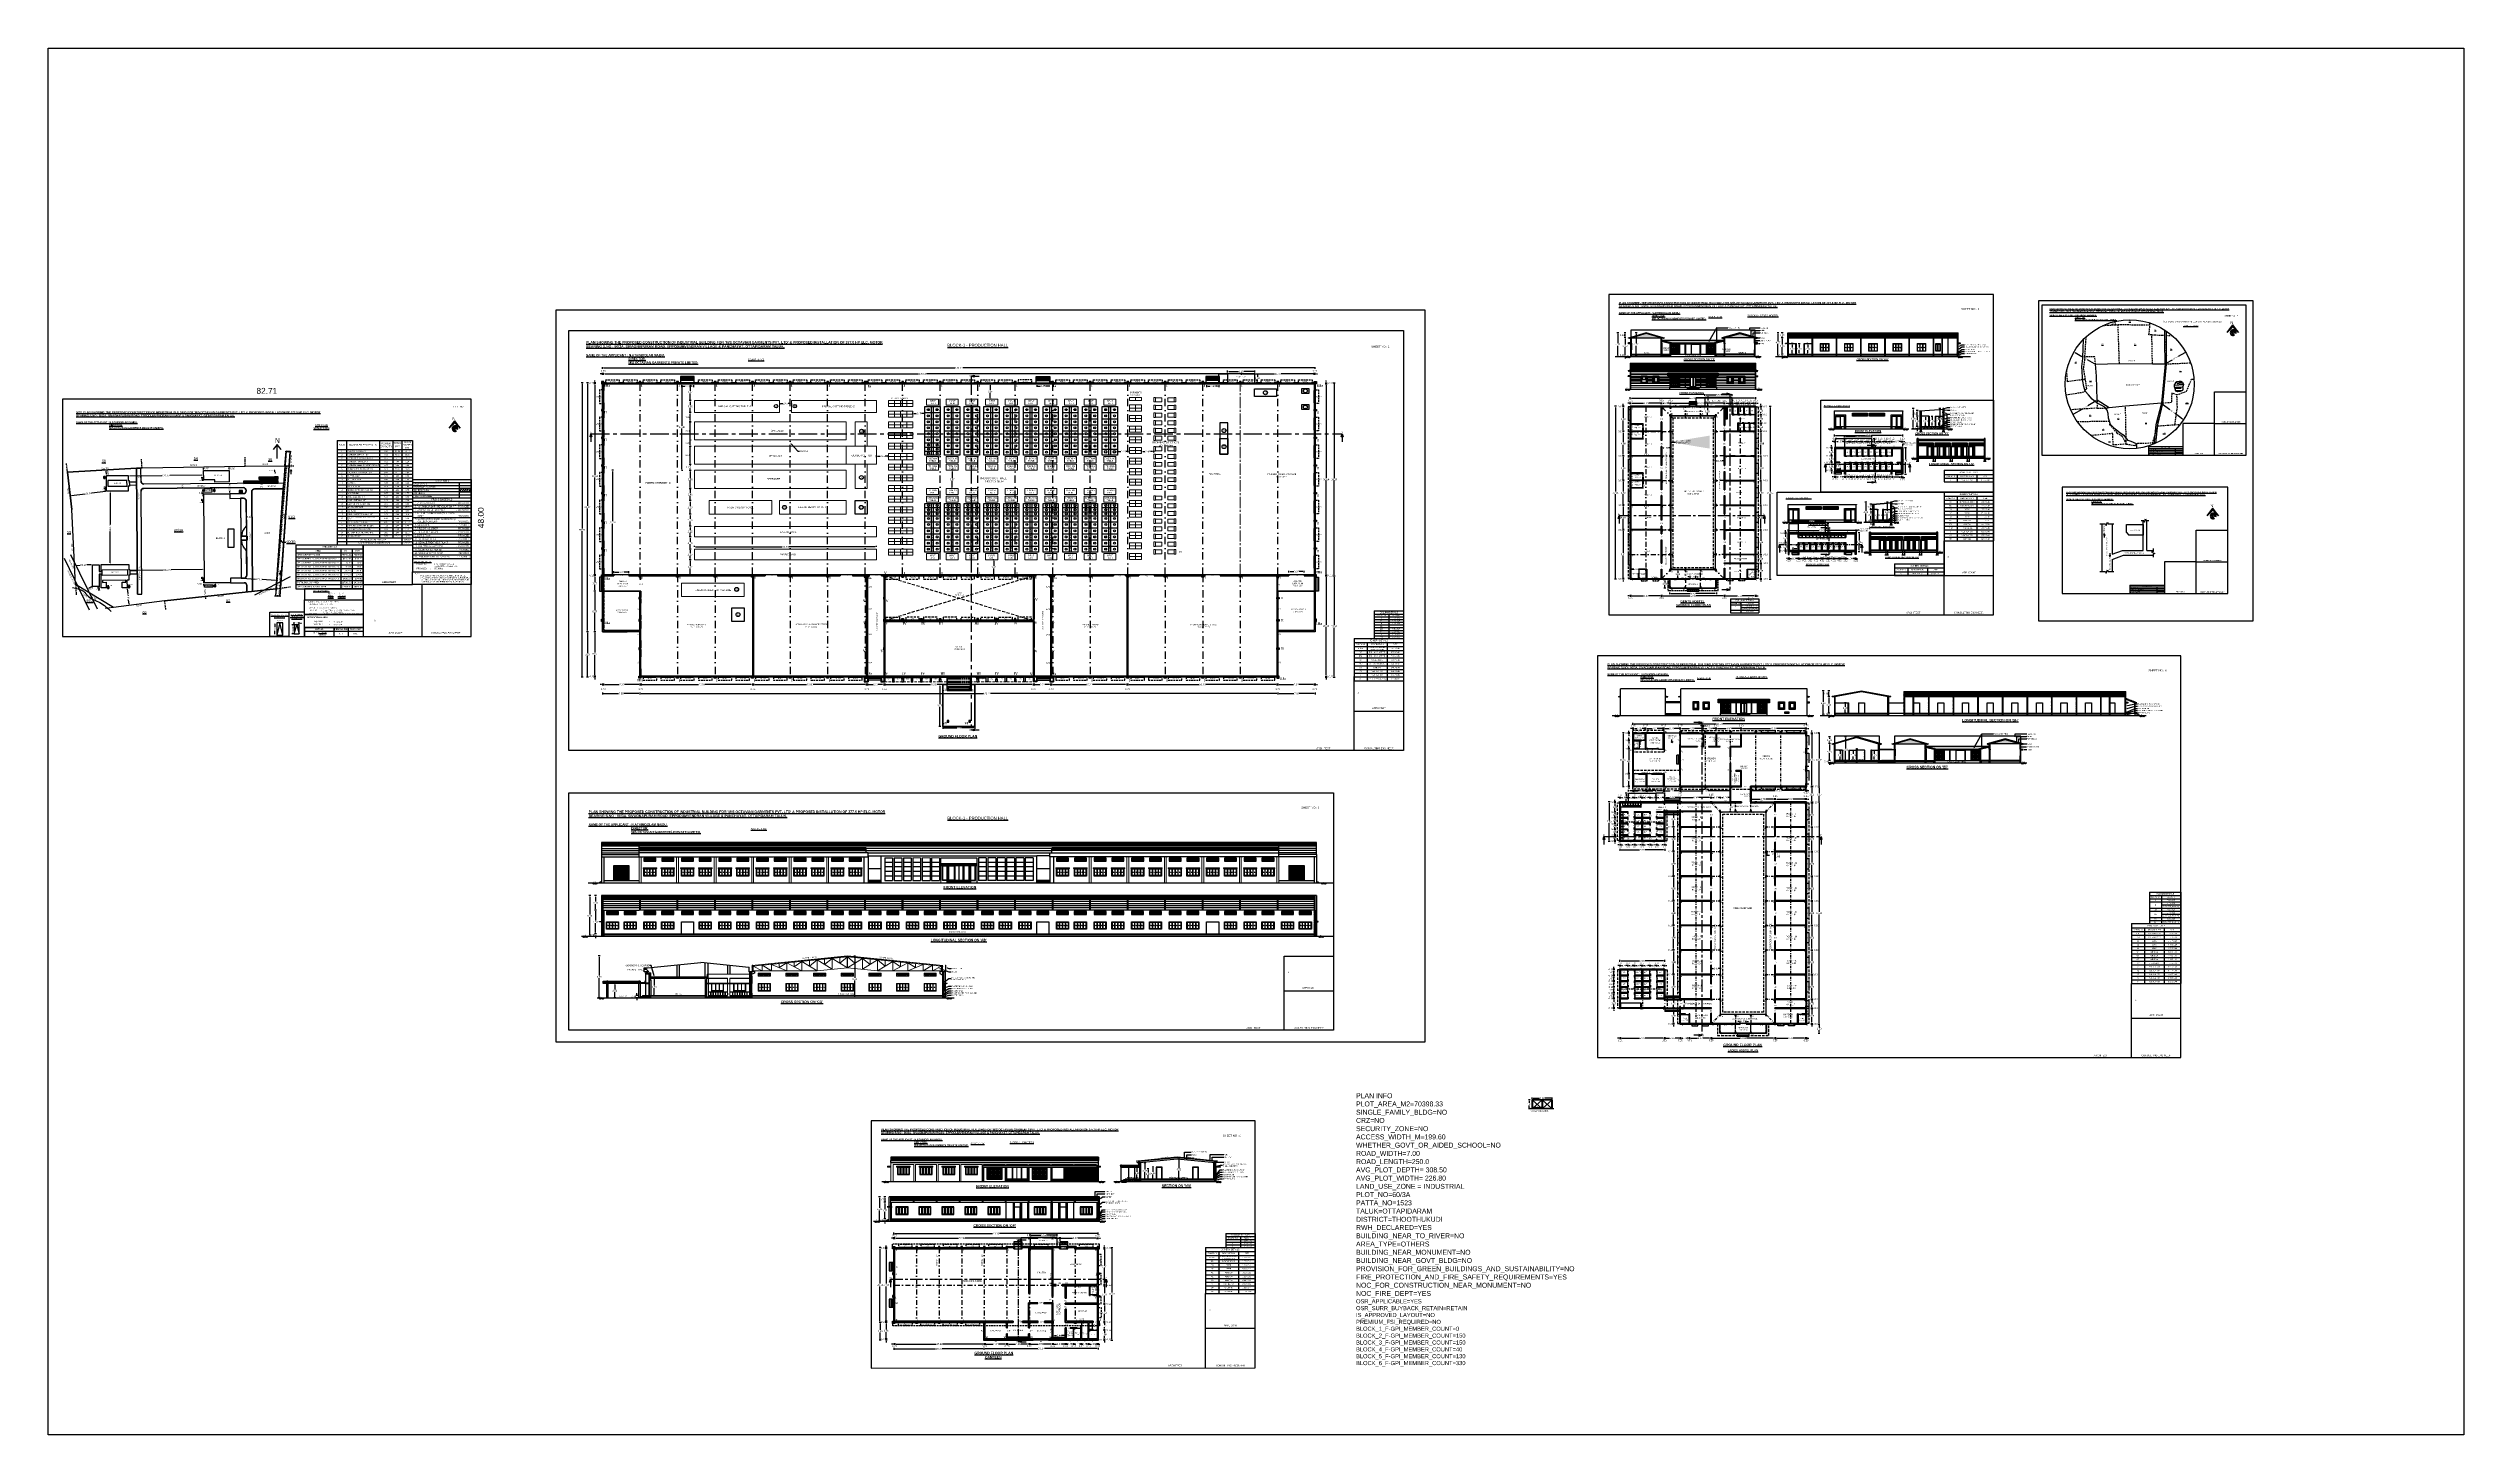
# Model space of a CAD drawing. Header units: metres. Extents: x 3715 to 4596, y 2418 to 2709.
# Drawn here: x 3714.7 to 4203.4, y 2417.9 to 2698.4 of the extents above; entities that cross this region are included whole.
import ezdxf
from ezdxf import colors
from ezdxf.entities.mleader import LeaderData, LeaderLine
from ezdxf.math import Vec2, Vec3
from ezdxf.xclip import XClip

# ---------------------------------------------------------------- set-up
doc = ezdxf.new("R2010")
doc.units = ezdxf.units.M
doc.header["$MEASUREMENT"] = 0
doc.header["$XCLIPFRAME"] = 2
for name, pattern in [('CENTER', [2, 1.25, -0.25, 0.25, -0.25]), ('CENTER2', [1.125, 0.75, -0.125, 0.125, -0.125]), ('DASHDOT', [1, 0.5, -0.25, 0, -0.25]), ('DASHED', [0.75, 0.5, -0.25]), ('DASHED2', [0.375, 0.25, -0.125]), ('DOT2', [3.175, 0, -3.175]), ('HIDDEN', [9.525, 6.35, -3.175]), ('HIDDEN2', [0.1875, 0.125, -0.0625])]:
    doc.linetypes.add(name, pattern=pattern)
for name, color, linetype in [('BLK_1_DA_RAMP_1', 7, 'Continuous'), ('BLK_1_FLR_0_BLT_UP_AREA', 46, 'Continuous'), ('BLK_1_FLR_0_BLT_UP_AREA_DEDUCT', 46, 'Continuous'), ('BLK_1_FLR_0_CARPET_AREA', 46, 'Continuous'), ('BLK_1_FLR_0_CARPET_AREA_DEDUCT', 46, 'Continuous'), ('BLK_1_FLR_0_EXIT_WIDTH_ DOOR', 7, 'Continuous'), ('BLK_1_FLR_0_EXIT_WIDTH_DOOR', 2, 'Continuous'), ('BLK_1_HT_OF_BLDG', 5, 'Continuous'), ('BLK_1_PLINTH_HEIGHT', 7, 'Continuous'), ('BLK_2_DA_RAMP_1', 7, 'Continuous'), ('BLK_2_FLR_0_BATH_HT', 1, 'Continuous'), ('BLK_2_FLR_0_BLT_UP_AREA', 46, 'Continuous'), ('BLK_2_FLR_0_CARPET_AREA', 46, 'Continuous'), ('BLK_2_FLR_0_EXIT_WIDTH_DOOR', 2, 'Continuous'), ('BLK_2_FLR_0_URINAL', 235, 'Continuous'), ('BLK_2_FLR_0_WASH', 7, 'Continuous'), ('BLK_2_FLR_0_WATER_CLOSET', 1, 'Continuous'), ('BLK_2_HT_OF_BLDG', 5, 'Continuous'), ('BLK_2_PLINTH_HEIGHT', 7, 'Continuous'), ('BLK_3_DA_RAMP_1', 7, 'Continuous'), ('BLK_3_FLR_0_BATH_HT', 2, 'Continuous'), ('BLK_3_FLR_0_BLT_UP_AREA', 46, 'Continuous'), ('BLK_3_FLR_0_CARPET_AREA', 46, 'Continuous'), ('BLK_3_FLR_0_EXIT_WIDTH_DOOR', 2, 'Continuous'), ('BLK_3_FLR_0_URINAL', 235, 'Continuous'), ('BLK_3_FLR_0_WASH', 7, 'Continuous'), ('BLK_3_FLR_0_WATER_CLOSET', 2, 'Continuous'), ('BLK_3_HT_OF_BLDG', 5, 'Continuous'), ('BLK_3_PLINTH_HEIGHT', 7, 'Continuous'), ('BLK_4_DA_RAMP_1', 7, 'Continuous'), ('BLK_4_FLR_0_BLT_UP_AREA', 46, 'Continuous'), ('BLK_4_FLR_0_CARPET_AREA', 46, 'Continuous'), ('BLK_4_FLR_0_CARPET_AREA_DEDUCT', 46, 'Continuous'), ('BLK_4_FLR_0_EXIT_WIDTH_DOOR', 2, 'Continuous'), ('BLK_4_FLR_0_URINAL', 235, 'Continuous'), ('BLK_4_FLR_0_WASH', 7, 'Continuous'), ('BLK_4_FLR_0_WATER_CLOSET', 7, 'Continuous'), ('BLK_4_FLR_0_WC_BATH_HT', 1, 'Continuous'), ('BLK_4_HT_OF_BLDG', 5, 'Continuous'), ('BLK_4_PLINTH_HEIGHT', 7, 'Continuous'), ('BLK_5_DA_RAMP_1', 7, 'Continuous'), ('BLK_5_FLR_0_BATH_HT', 1, 'Continuous'), ('BLK_5_FLR_0_BLT_UP_AREA', 46, 'Continuous'), ('BLK_5_FLR_0_CARPET_AREA', 46, 'Continuous'), ('BLK_5_FLR_0_CARPET_AREA_DEDUCT', 46, 'Continuous'), ('BLK_5_FLR_0_EXIT_WIDTH_DOOR', 2, 'Continuous'), ('BLK_5_FLR_0_URINAL', 235, 'Continuous'), ('BLK_5_FLR_0_WASH', 7, 'Continuous'), ('BLK_5_FLR_0_WATER_CLOSET', 1, 'Continuous'), ('BLK_5_HT_OF_BLDG', 5, 'Continuous'), ('BLK_5_PLINTH_HEIGHT', 7, 'Continuous'), ('BLK_6_DA_RAMP_1', 7, 'Continuous'), ('BLK_6_FLR_0_BATH_HT', 2, 'Continuous'), ('BLK_6_FLR_0_BLT_UP_AREA', 46, 'Continuous'), ('BLK_6_FLR_0_CARPET_AREA', 46, 'Continuous'), ('BLK_6_FLR_0_CARPET_AREA_DEDUCT', 46, 'Continuous'), ('BLK_6_FLR_0_EXIT_WIDTH_DOOR', 2, 'Continuous'), ('BLK_6_FLR_0_URINAL', 235, 'Continuous'), ('BLK_6_FLR_0_WASH', 55, 'Continuous'), ('BLK_6_FLR_0_WATER_CLOSET', 2, 'Continuous'), ('BLK_6_FLR_0_WC_BATH_HT', 2, 'Continuous'), ('BLK_6_HT_OF_BLDG', 5, 'Continuous'), ('BLK_6_PLINTH_HEIGHT', 7, 'Continuous'), ('DIM', 7, 'Continuous'), ('DIST_EXIT', 7, 'Continuous'), ('LOADING_UNLOADING', 175, 'Continuous'), ('LOCATION_PLAN', 7, 'Continuous'), ('MAIN_GATE', 57, 'Continuous'), ('PATH_WAY', 4, 'Continuous'), ('TEXT', 4, 'Continuous'), ('WALL', 125, 'Continuous'), ('WORKSHOP_AREA', 7, 'Continuous')]:
    doc.layers.add(name, color=color, linetype=linetype)
doc.layers.add('MACHINE', color=7, linetype='Continuous', lineweight=0)
doc.layers.add('PLAN_INFO', color=1, linetype='Continuous', plot=False)
doc.styles.add('Annotative', font='arial.ttf')
doc.styles.add('Inner font', font='arial.ttf')
doc.styles.add('notes', font='arial.ttf')
doc.styles.add('REAL', font='arial.ttf', dxfattribs={"height": 0.4})
doc.styles.add('sheet - sub', font='arial.ttf', dxfattribs={"height": 48})
doc.styles.get("Standard").update_dxf_attribs({"font": 'arial.ttf'})
doc.styles.add('T', font='ROMI____.pfb', dxfattribs={"width": 1.2, "height": 24})
doc.styles.add('T1', font='ROMANS.shx', dxfattribs={"width": 0.96, "height": 4})
doc.styles.add('TEXT', font='arial.ttf', dxfattribs={"height": 87})
doc.styles.add('Times New Roman$101', font='timesbd.ttf', dxfattribs={"height": 3.024})
doc.styles.add('USA TEXT', font='GOTHIC.TTF')
doc.linetypes.add('POWER', pattern='A,5,-0.2,[131,ltypeshp.shx,S=0.2,R=0,X=-0.2,Y=0],-0.4,[131,ltypeshp.shx,S=0.2,R=180,X=0.2,Y=0],-0.4,[131,ltypeshp.shx,S=0.2,R=0,X=-0.2,Y=0],-0.4,[131,ltypeshp.shx,S=0.2,R=180,X=0.2,Y=0],-0.4,[131,ltypeshp.shx,S=0.2,R=0,X=-0.2,Y=0],-0.4,[131,ltypeshp.shx,S=0.2,R=180,X=0.2,Y=0],-0.2', length=7.4)
doc.dimstyles.new('1-3', dxfattribs={"dimscale": 0, "dimtxt": 0.4, "dimasz": 0.125, "dimexe": 0.25, "dimexo": 0.25, "dimgap": 0.125, "dimtad": 1, "dimdec": 1, "dimzin": 3, "dimdsep": 46, "dimtxsty": 'REAL', "dimblk1": 'ARCHTICK', "dimblk2": 'ARCHTICK', "dimsah": 1, "dimcen": -0.5, "dimdle": 0.125, "dimclrd": 2, "dimclre": 2, "dimclrt": 4, "dimadec": 0, "dimazin": 0, "dimtfac": 1, "dimtdec": 1, "dimtofl": 0, "dimtmove": 2, "dimatfit": 3, "dimfxl": 0, "dimfrac": 1, "dimtolj": 1, "dimtzin": 0, "dimarcsym": 0})
doc.dimstyles.new('200', dxfattribs={"dimtxt": 0.25, "dimasz": 0.2, "dimexe": 0.18, "dimexo": 0.0625, "dimgap": 0.09, "dimtad": 0, "dimlfac": 2, "dimzin": 0, "dimdsep": 46, "dimtxsty": 'Standard', "dimcen": 0.09, "dimse1": 1, "dimse2": 1, "dimsd1": 1, "dimsd2": 1, "dimadec": 0, "dimazin": 0, "dimtfac": 1, "dimtofl": 0, "dimtmove": 2, "dimatfit": 3, "dimfxl": 0, "dimtolj": 1, "dimtzin": 0, "dimarcsym": 0})
doc.dimstyles.new('2500', dxfattribs={"dimtxt": 0.28, "dimasz": 0.25, "dimexe": 0.01, "dimexo": 0.2, "dimgap": 0.09, "dimtad": 0, "dimlfac": 25, "dimzin": 0, "dimdsep": 46, "dimtxsty": 'Standard', "dimcen": 0.09, "dimadec": 0, "dimazin": 0, "dimtfac": 1, "dimtofl": 0, "dimtmove": 2, "dimatfit": 3, "dimfxl": 0, "dimtolj": 1, "dimtzin": 0, "dimarcsym": 0})
doc.dimstyles.new('800', dxfattribs={"dimtxt": 0.35, "dimasz": 0.35, "dimexe": 0.18, "dimexo": 0.0625, "dimgap": 0.09, "dimtad": 0, "dimlfac": 8, "dimzin": 0, "dimdsep": 46, "dimtxsty": 'Standard', "dimcen": 0.09, "dimse1": 1, "dimse2": 1, "dimsd1": 1, "dimsd2": 1, "dimadec": 0, "dimazin": 0, "dimtfac": 1, "dimtofl": 0, "dimtmove": 2, "dimatfit": 3, "dimfxl": 0, "dimtolj": 1, "dimtzin": 0, "dimarcsym": 0})
doc.dimstyles.new('Copy of Standard road pattern', dxfattribs={"dimtxt": 1.2, "dimasz": 1.5, "dimexe": 0.18, "dimexo": 0.0625, "dimgap": 0.09, "dimtad": 0, "dimzin": 0, "dimdsep": 46, "dimtxsty": 'Standard', "dimcen": 0.09, "dimse1": 1, "dimse2": 1, "dimsd1": 1, "dimsd2": 1, "dimadec": 0, "dimazin": 0, "dimtfac": 1, "dimtofl": 0, "dimtmove": 2, "dimatfit": 3, "dimfxl": 0, "dimtolj": 1, "dimtzin": 0, "dimarcsym": 0})
doc.dimstyles.get("Standard").update_dxf_attribs({"dimtxt": 0.35, "dimasz": 0.23, "dimexe": 0.18, "dimexo": 0.0625, "dimgap": 0.09, "dimtad": 0, "dimtih": 1, "dimtoh": 1, "dimzin": 0, "dimdsep": 46, "dimtxsty": 'Standard', "dimcen": 0.09, "dimadec": 0, "dimazin": 0, "dimtfac": 1, "dimtofl": 0, "dimtmove": 2, "dimatfit": 3, "dimfxl": 0, "dimtolj": 1, "dimtzin": 0, "dimarcsym": 0})
pattern_1 = [(45, (-9473.08615, 1714.50548), (-0.1325825215, 0.1325825215), []), (45, (-9472.99777, 1714.50548), (-0.1325825215, 0.1325825215), [])]
pattern_2 = [(37.5, (-13136.3298, -6005.0106), (-0.00503946865, 0.1541459015), [0, -0.1216, 0, -0.136, 0, -0.13]), (7.5, (-13136.3298, -6005.0106), (0.1415821364, 0.2257716852), [0, -0.0656, 0, -0.1096, 0, -0.042]), (327.5, (-13136.4282, -6005.0106), (0.2491313489, 0.0004527243), [0, -0.04, 0, -0.144, 0, -0.188]), (317.5, (-13136.4282, -6005.0106), (0.2404901284, 0.0702140452), [0, -0.02, 0, -0.0944, 0, -0.108])]
pattern_3 = [(45, (-9629.1319, 1702.0039), (-0.1325825215, 0.1325825215), []), (45, (-9629.04352, 1702.0039), (-0.1325825215, 0.1325825215), [])]
pattern_4 = [(0, (-7906.77017, 90301.10955), (0, 0.080645), [0.080645, -0.080645]), (90, (-7906.77017, 90301.10955), (-0.080645, 0), [0.080645, -0.080645])]
pattern_5 = [(50, (-7863.529105, 90284.197834), (0.0728738676, -0.006375634216), [0.00762, -0.08382]), (355, (-7863.529105, 90284.197834), (-0.01409713039, 0.07642265715), [0.006096, -0.067056]), (100.451, (-7863.52303, 90284.1973), (0.058777000666, 0.07004667513), [0.006476, -0.071236]), (46.1842, (-7863.529105, 90284.21815), (0.10843161636, -0.01681693117), [0.01143, -0.12573]), (96.6356, (-7863.52007, 90284.21675), (0.09496169379, 0.09897022236), [0.009714, -0.106854]), (351.184, (-7863.5291, 90284.21815), (0.09496184233, 0.09897004714), [0.009144, -0.100584]), (21, (-7863.518945, 90284.213074), (0.060645951934, -0.040906207407), [0.00762, -0.08382]), (326, (-7863.518945, 90284.213074), (0.02472081134, 0.07367518645), [0.006096, -0.067056]), (71.4514, (-7863.51389, 90284.209665), (0.08536659631, 0.032769143086), [0.006476, -0.071236]), (37.5, (-7863.529105, 90284.197834), (0.0012354413, 0.033822015549), [0, -0.0662432, 0, -0.068072, 0, -0.06731]), (7.5, (-7863.529105, 90284.197834), (0.026727865004, 0.040072229927), [0, -0.0388112, 0, -0.0647192, 0, -0.025654]), (327.5, (-7863.551762, 90284.197834), (0.054236238067, -0.002291497597), [0, -0.0254, 0, -0.079248, 0, -0.105156]), (317.5, (-7863.56192, 90284.197834), (0.059251672554, 0.010170596413), [0, -0.03302, 0, -0.0526288, 0, -0.074676])]
pattern_6 = [(45, (-7789.56492, 90289.28996), (-0.08553693955, 0.08553693955), []), (45, (-7789.5079, 90289.28996), (-0.08553693955, 0.08553693955), [])]
pattern_7 = [(0, (-7863.529105, 90284.197834), (0, 0.080645), [0.080645, -0.080645]), (90, (-7863.529105, 90284.197834), (-0.080645, 0), [0.080645, -0.080645])]
pattern_8 = [(45, (-9551.7036, 1769.26615), (-0.18561553, 0.18561553), []), (45, (-9551.57986, 1769.26615), (-0.18561553, 0.18561553), [])]
pattern_9 = [(37.5, (-9551.7036, 1769.26615), (-0.0050394686, 0.1541459015), [0, -0.1216, 0, -0.136, 0, -0.13]), (7.5, (-9551.7036, 1769.26615), (0.1415821364, 0.2257716852), [0, -0.0656, 0, -0.1096, 0, -0.042]), (327.5, (-9551.802, 1769.26615), (0.249131349, 0.0004527243), [0, -0.04, 0, -0.144, 0, -0.188]), (317.5, (-9551.802, 1769.26615), (0.2404901284, 0.0702140452), [0, -0.02, 0, -0.0944, 0, -0.108])]
pattern_10 = [(50, (-9551.7036, 1769.26615), (0.2151780548, -0.0188256405), [0.0225, -0.2475]), (355, (-9551.7036, 1769.26615), (-0.0416254, 0.22565764), [0.018, -0.198]), (100.4514445, (-9551.68567, 1769.26458), (0.173552654, 0.2068319973), [0.0191220576, -0.2103426336]), (46.1842, (-9551.7036, 1769.32615), (0.320172399, -0.049655784), [0.03375, -0.37125]), (96.6356355, (-9551.67692, 1769.322), (0.280398584, 0.29223558), [0.0286831026, -0.315514128]), (351.184164, (-9551.7036, 1769.32615), (0.2803985835, 0.29223558), [0.027, -0.297]), (21, (-9551.6736, 1769.31115), (0.1790721156, -0.1207856672), [0.0225, -0.2475]), (326, (-9551.6736, 1769.31115), (0.0729945996, 0.2175450135), [0.018, -0.198]), (71.4514447, (-9551.65868, 1769.30109), (0.252066713, 0.0967593458), [0.019122057, -0.2103426336]), (37.5, (-9551.7036, 1769.26615), (0.0036479566, 0.09986815615), [0, -0.1956, 0, -0.201, 0, -0.19875]), (7.5, (-9551.7036, 1769.26615), (0.0789208612, 0.1183235136), [0, -0.1146, 0, -0.1911, 0, -0.07575]), (327.5, (-9551.7705, 1769.26615), (0.16014673085, -0.0067664615), [0, -0.075, 0, -0.234, 0, -0.3105]), (317.5, (-9551.8005, 1769.26615), (0.1749558508, 0.0300314947), [0, -0.0975, 0, -0.1554, 0, -0.2205])]
pattern_11 = [(50, (-7728.6587, 88984.82795), (0.071726247563, -0.00627523052), [0.00749999999, -0.082499999916]), (355, (-7728.6587, 88984.82795), (-0.01387512832, 0.075219150664), [0.005999999994, -0.06599999993]), (100.451, (-7728.65272, 88984.82743), (0.05785137855, 0.06894357781), [0.00637401574, -0.070114173157]), (46.1842, (-7728.6587, 88984.84795), (0.10672403174, -0.01655209759), [0.01124999999, -0.12374999987]), (96.6356, (-7728.64981, 88984.84657), (0.09346623395, 0.09741163608), [0.00956102361, -0.10517125973]), (351.184, (-7728.6587, 88984.84795), (0.09346638015, 0.09741146363), [0.00899999999, -0.0989999999]), (21, (-7728.6487, 88984.84295), (0.05969089751, -0.040262015123), [0.00749999999, -0.082499999916]), (326, (-7728.6487, 88984.84295), (0.0243315072, 0.07251494722), [0.005999999994, -0.06599999993]), (71.4514, (-7728.643725, 88984.8396), (0.084022240375, 0.032253093556), [0.00637401574, -0.070114173157]), (37.5, (-7728.6587, 88984.827953), (0.0012159855305, 0.033289385349), [0, -0.065199999933, 0, -0.066999999931, 0, -0.066249999932]), (7.5, (-7728.6587, 88984.827953), (0.026306953717, 0.039441171148), [0, -0.038199999961, 0, -0.063699999935, 0, -0.025249999974]), (327.5, (-7728.681, 88984.827953), (0.053382124027, -0.0022554110184), [0, -0.024999999974, 0, -0.07799999992, 0, -0.103499999894]), (317.5, (-7728.691, 88984.827953), (0.05831857529, 0.01001042953), [0, -0.032499999967, 0, -0.051799999947, 0, -0.073499999925])]
pattern_12 = [(0, (-7728.6587, 88984.82795), (0, 0.07937499992), [0.07937499992, -0.07937499992]), (90, (-7728.6587, 88984.82795), (-0.07937499992, 0), [0.07937499992, -0.07937499992])]
pattern_13 = [(50, (-9413.20213, 1919.58267), (0.2151780548, -0.0188256405), [0.0225, -0.2475]), (355, (-9413.20213, 1919.58267), (-0.0416254, 0.22565764), [0.018, -0.198]), (100.4514445, (-9413.1842, 1919.5811), (0.173552654, 0.2068319973), [0.0191220576, -0.2103426336]), (46.1842, (-9413.20213, 1919.64267), (0.320172399, -0.049655784), [0.03375, -0.37125]), (96.6356355, (-9413.17544, 1919.63853), (0.280398584, 0.29223558), [0.0286831026, -0.315514128]), (351.184164, (-9413.20213, 1919.64267), (0.2803985835, 0.29223558), [0.027, -0.297]), (21, (-9413.17213, 1919.62767), (0.1790721156, -0.1207856672), [0.0225, -0.2475]), (326, (-9413.17213, 1919.62767), (0.0729945996, 0.2175450135), [0.018, -0.198]), (71.4514447, (-9413.1572, 1919.6176), (0.252066713, 0.096759346), [0.019122057, -0.2103426336]), (37.5, (-9413.202125, 1919.58267), (0.0036479566, 0.09986815615), [0, -0.1956, 0, -0.201, 0, -0.19875]), (7.5, (-9413.20213, 1919.58267), (0.0789208612, 0.1183235136), [0, -0.1146, 0, -0.1911, 0, -0.07575]), (327.5, (-9413.269025, 1919.58267), (0.16014673085, -0.0067664615), [0, -0.075, 0, -0.234, 0, -0.3105]), (317.5, (-9413.29903, 1919.58267), (0.1749558508, 0.0300314947), [0, -0.0975, 0, -0.1554, 0, -0.2205])]
pattern_14 = [(45, (-9747.39556, 1903.74948), (-0.0883883476, 0.0883883476), [])]
pattern_15 = [(45, (-9704.01754, 1895.38993), (-0.1590990258, 0.1590990258), []), (45, (-9703.91147, 1895.38993), (-0.1590990258, 0.1590990258), [])]
pattern_16 = [(50, (-7696.87695, 88984.86155), (0.071726247563, -0.00627523052), [0.00749999999, -0.082499999916]), (355, (-7696.87695, 88984.86155), (-0.01387512832, 0.075219150664), [0.005999999994, -0.06599999993]), (100.451, (-7696.870976, 88984.86103), (0.05785137855, 0.06894357781), [0.00637401574, -0.070114173157]), (46.1842, (-7696.87695, 88984.88155), (0.10672403174, -0.01655209759), [0.01124999999, -0.12374999987]), (96.6356, (-7696.86806, 88984.88017), (0.09346623395, 0.09741163608), [0.00956102361, -0.10517125973]), (351.184, (-7696.87695, 88984.88155), (0.09346638015, 0.09741146363), [0.00899999999, -0.0989999999]), (21, (-7696.86695, 88984.87655), (0.05969089751, -0.040262015123), [0.00749999999, -0.082499999916]), (326, (-7696.86695, 88984.87655), (0.0243315072, 0.07251494722), [0.005999999994, -0.06599999993]), (71.4514, (-7696.86198, 88984.8732), (0.084022240375, 0.032253093556), [0.00637401574, -0.070114173157]), (37.5, (-7696.876953, 88984.861553), (0.0012159855305, 0.033289385349), [0, -0.065199999933, 0, -0.066999999931, 0, -0.066249999932]), (7.5, (-7696.876953, 88984.861553), (0.026306953717, 0.039441171148), [0, -0.038199999961, 0, -0.063699999935, 0, -0.025249999974]), (327.5, (-7696.899253, 88984.861553), (0.053382124027, -0.0022554110184), [0, -0.024999999974, 0, -0.07799999992, 0, -0.103499999894]), (317.5, (-7696.909253, 88984.861553), (0.05831857529, 0.01001042953), [0, -0.032499999967, 0, -0.051799999947, 0, -0.073499999925])]
pattern_17 = [(50, (3710.00618, 2493.30438), (0.18623321, -0.01629329), [0.01947333, -0.21420666]), (355, (3710.00618, 2493.30438), (-0.036026, 0.19530234), [0.01557867, -0.17136533]), (100.451, (3710.0217, 2493.30302), (0.15020788, 0.17900816), [0.01654978, -0.18204755]), (46.1842, (3710.00618, 2493.3563), (0.277103, -0.0429766), [0.02921, -0.32131]), (96.6356, (3710.02927, 2493.35272), (0.24267987, 0.2529239), [0.02482467, -0.27307132]), (351.184, (3710.00618, 2493.3563), (0.24268025, 0.25292344), [0.023368, -0.257048]), (21, (3710.03215, 2493.34332), (0.15498409, -0.10453808), [0.01947333, -0.21420666]), (326, (3710.03215, 2493.34332), (0.0631754, 0.18828102), [0.01557867, -0.17136533]), (71.4514, (3710.04506, 2493.33461), (0.21815907, 0.08374336), [0.01654978, -0.18204755]), (37.5, (3710.00618, 2493.304376), (0.003157239, 0.086434036), [0, -0.16928817, 0, -0.17396177, 0, -0.172014436]), (7.5, (3710.00618, 2493.30438), (0.06830454, 0.102406805), [0, -0.099184173, 0, -0.165393503, 0, -0.06556022]), (327.5, (3709.94828, 2493.304376), (0.138603713, -0.00585605), [0, -0.06491111, 0, -0.202522657, 0, -0.268731987]), (317.5, (3709.92232, 2493.30438), (0.151420934, 0.02599152), [0, -0.08438444, 0, -0.134495816, 0, -0.19083866])]
pattern_18 = [(45, (-9594.27952, 1521.7733), (-0.2121320344, 0.2121320344), []), (45, (-9594.1381, 1521.7733), (-0.2121320344, 0.2121320344), [])]
pattern_19 = [(45, (-9541.39944, 1854.95562), (-0.265165043, 0.265165043), []), (45, (-9541.22266, 1854.95562), (-0.265165043, 0.265165043), [])]
pattern_20 = [(45, (-9541.39944, 1854.95562), (-0.198873782, 0.198873782), []), (45, (-9541.26686, 1854.95562), (-0.198873782, 0.198873782), [])]
pattern_21 = [(50, (-9541.39944, 1854.95562), (0.2151780548, -0.0188256405), [0.0225, -0.2475]), (355, (-9541.39944, 1854.95562), (-0.0416254, 0.22565764), [0.018, -0.198]), (100.4514445, (-9541.3815, 1854.95406), (0.173552654, 0.2068319973), [0.0191220576, -0.2103426336]), (46.1842, (-9541.39944, 1855.01562), (0.320172399, -0.049655784), [0.03375, -0.37125]), (96.6356355, (-9541.37276, 1855.0115), (0.280398584, 0.29223558), [0.0286831026, -0.315514128]), (351.184164, (-9541.39944, 1855.01562), (0.2803985835, 0.29223558), [0.027, -0.297]), (21, (-9541.36944, 1855.00062), (0.1790721156, -0.1207856672), [0.0225, -0.2475]), (326, (-9541.36944, 1855.00062), (0.0729945996, 0.2175450135), [0.018, -0.198]), (71.4514447, (-9541.35452, 1854.99056), (0.252066713, 0.096759346), [0.019122057, -0.2103426336]), (37.5, (-9541.39944, 1854.955624), (0.0036479566, 0.09986815615), [0, -0.1956, 0, -0.201, 0, -0.19875]), (7.5, (-9541.39944, 1854.95562), (0.0789208612, 0.1183235136), [0, -0.1146, 0, -0.1911, 0, -0.07575]), (327.5, (-9541.46634, 1854.95562), (0.16014673085, -0.0067664615), [0, -0.075, 0, -0.234, 0, -0.3105]), (317.5, (-9541.49634, 1854.95562), (0.1749558508, 0.0300314947), [0, -0.0975, 0, -0.1554, 0, -0.2205])]
pattern_22 = [(45, (-9557.7864, 1860.9372), (-0.265165043, 0.265165043), []), (45, (-9557.60962, 1860.9372), (-0.265165043, 0.265165043), [])]
pattern_23 = [(50, (-9557.7864, 1860.9372), (0.2151780548, -0.0188256405), [0.0225, -0.2475]), (355, (-9557.7864, 1860.9372), (-0.0416254, 0.22565764), [0.018, -0.198]), (100.4514445, (-9557.76847, 1860.93563), (0.173552654, 0.2068319973), [0.0191220576, -0.2103426336]), (46.1842, (-9557.7864, 1860.9972), (0.320172399, -0.049655784), [0.03375, -0.37125]), (96.6356355, (-9557.75972, 1860.99307), (0.280398584, 0.29223558), [0.0286831026, -0.315514128]), (351.184164, (-9557.7864, 1860.9972), (0.2803985835, 0.29223558), [0.027, -0.297]), (21, (-9557.7564, 1860.9822), (0.1790721156, -0.1207856672), [0.0225, -0.2475]), (326, (-9557.7564, 1860.9822), (0.0729945996, 0.2175450135), [0.018, -0.198]), (71.4514447, (-9557.74148, 1860.97214), (0.252066713, 0.096759346), [0.019122057, -0.2103426336]), (37.5, (-9557.7864, 1860.9372), (0.0036479566, 0.09986815615), [0, -0.1956, 0, -0.201, 0, -0.19875]), (7.5, (-9557.7864, 1860.9372), (0.0789208612, 0.1183235136), [0, -0.1146, 0, -0.1911, 0, -0.07575]), (327.5, (-9557.8533, 1860.9372), (0.16014673085, -0.0067664615), [0, -0.075, 0, -0.234, 0, -0.3105]), (317.5, (-9557.8833, 1860.9372), (0.1749558508, 0.0300314947), [0, -0.0975, 0, -0.1554, 0, -0.2205])]
pattern_24 = [(45, (-9551.0256, 1835.99684), (-0.265165043, 0.265165043), []), (45, (-9550.84884, 1835.99684), (-0.265165043, 0.265165043), [])]
pattern_25 = [(45, (-9551.0256, 1835.99684), (-0.198873782, 0.198873782), []), (45, (-9550.89303, 1835.99684), (-0.198873782, 0.198873782), [])]
pattern_26 = [(50, (-9551.02561, 1835.99684), (0.2151780548, -0.0188256405), [0.0225, -0.2475]), (355, (-9551.02561, 1835.99684), (-0.0416254, 0.22565764), [0.018, -0.198]), (100.4514445, (-9551.00768, 1835.99527), (0.173552654, 0.2068319973), [0.0191220576, -0.2103426336]), (46.1842, (-9551.0256, 1836.05684), (0.320172399, -0.049655784), [0.03375, -0.37125]), (96.6356355, (-9550.99893, 1836.0527), (0.280398584, 0.29223558), [0.0286831026, -0.315514128]), (351.184164, (-9551.0256, 1836.05684), (0.2803985835, 0.29223558), [0.027, -0.297]), (21, (-9550.99561, 1836.04184), (0.1790721156, -0.1207856672), [0.0225, -0.2475]), (326, (-9550.99561, 1836.04184), (0.0729945996, 0.2175450135), [0.018, -0.198]), (71.4514447, (-9550.9807, 1836.03177), (0.252066713, 0.096759346), [0.019122057, -0.2103426336]), (37.5, (-9551.02561, 1835.99684), (0.0036479566, 0.09986815615), [0, -0.1956, 0, -0.201, 0, -0.19875]), (7.5, (-9551.02561, 1835.99684), (0.0789208612, 0.1183235136), [0, -0.1146, 0, -0.1911, 0, -0.07575]), (327.5, (-9551.09251, 1835.99684), (0.16014673085, -0.0067664615), [0, -0.075, 0, -0.234, 0, -0.3105]), (317.5, (-9551.12251, 1835.99684), (0.1749558508, 0.0300314947), [0, -0.0975, 0, -0.1554, 0, -0.2205])]
pattern_27 = [(45, (-9567.37142, 1842.01896), (-0.265165043, 0.265165043), []), (45, (-9567.19464, 1842.01896), (-0.265165043, 0.265165043), [])]
pattern_28 = [(50, (-9567.37142, 1842.01896), (0.2151780548, -0.0188256405), [0.0225, -0.2475]), (355, (-9567.37142, 1842.01896), (-0.0416254, 0.22565764), [0.018, -0.198]), (100.4514445, (-9567.35349, 1842.0174), (0.173552654, 0.2068319973), [0.0191220576, -0.2103426336]), (46.1842, (-9567.37142, 1842.07896), (0.320172399, -0.049655784), [0.03375, -0.37125]), (96.6356355, (-9567.34474, 1842.07482), (0.280398584, 0.29223558), [0.0286831026, -0.315514128]), (351.184164, (-9567.37142, 1842.07896), (0.2803985835, 0.29223558), [0.027, -0.297]), (21, (-9567.34142, 1842.06396), (0.1790721156, -0.1207856672), [0.0225, -0.2475]), (326, (-9567.34142, 1842.06396), (0.0729945996, 0.2175450135), [0.018, -0.198]), (71.4514447, (-9567.3265, 1842.0539), (0.252066713, 0.096759346), [0.019122057, -0.2103426336]), (37.5, (-9567.37142, 1842.01896), (0.0036479566, 0.09986815615), [0, -0.1956, 0, -0.201, 0, -0.19875]), (7.5, (-9567.37142, 1842.01896), (0.0789208612, 0.1183235136), [0, -0.1146, 0, -0.1911, 0, -0.07575]), (327.5, (-9567.43832, 1842.01896), (0.16014673085, -0.0067664615), [0, -0.075, 0, -0.234, 0, -0.3105]), (317.5, (-9567.46832, 1842.01896), (0.1749558508, 0.0300314947), [0, -0.0975, 0, -0.1554, 0, -0.2205])]

# ---------------------------------------------------------------- blocks, each defined once
blk = doc.blocks.new('*D74')
at = {"color": 0, "lineweight": -2, "ltscale": 0.1}
for p, q in [((3970.59, 2632.58), (3970.36, 2632.58)), ((3970.82, 2632.38), (3970.82, 2632.76)), ((3971.05, 2632.38), (3971.05, 2632.76)), ((3971.28, 2632.58), (3971.51, 2632.58))]:
    blk.add_line(p, q, dxfattribs=at)
at = {"color": 0, "ltscale": 0.1}
for points in [[(3970.59, 2632.62), (3970.59, 2632.54), (3970.82, 2632.58)], [(3971.28, 2632.62), (3971.28, 2632.54), (3971.05, 2632.58)]]:
    blk.add_solid(points, dxfattribs=at)
at = {"color": 0, "ltscale": 0.1, "insert": (3970.94, 2633.16), "char_height": 0.35, "attachment_point": 5}
blk.add_mtext('\\A1;0.23', dxfattribs=at)
blk = doc.blocks.new('*D75')
at = {"color": 0, "lineweight": -2, "ltscale": 0.1}
for p, q in [((3956.1, 2632.38), (3956.1, 2632.76)), ((3956.33, 2632.58), (3962.8, 2632.58)), ((3970.59, 2632.58), (3964.13, 2632.58)), ((3970.82, 2632.38), (3970.82, 2632.76))]:
    blk.add_line(p, q, dxfattribs=at)
at = {"color": 0, "ltscale": 0.1}
for points in [[(3956.33, 2632.62), (3956.33, 2632.54), (3956.1, 2632.58)], [(3970.59, 2632.62), (3970.59, 2632.54), (3970.82, 2632.58)]]:
    blk.add_solid(points, dxfattribs=at)
at = {"color": 0, "ltscale": 0.1, "insert": (3963.46, 2632.58), "char_height": 0.35, "attachment_point": 5}
blk.add_mtext('\\A1;14.72', dxfattribs=at)
blk = doc.blocks.new('*D76')
at = {"color": 0, "lineweight": -2, "ltscale": 0.1}
for p, q in [((3827.07, 2632.38), (3827.07, 2632.76)), ((3827.3, 2632.58), (3890.79, 2632.58)), ((3955.87, 2632.58), (3892.39, 2632.58)), ((3956.1, 2632.38), (3956.1, 2632.76))]:
    blk.add_line(p, q, dxfattribs=at)
at = {"color": 0, "ltscale": 0.1}
for points in [[(3827.3, 2632.62), (3827.3, 2632.54), (3827.07, 2632.58)], [(3955.87, 2632.62), (3955.87, 2632.54), (3956.1, 2632.58)]]:
    blk.add_solid(points, dxfattribs=at)
at = {"color": 0, "ltscale": 0.1, "insert": (3891.59, 2632.58), "char_height": 0.35, "attachment_point": 5}
blk.add_mtext('\\A1;129.03', dxfattribs=at)
blk = doc.blocks.new('*D77')
at = {"color": 0, "lineweight": -2, "ltscale": 0.1}
for p, q in [((3826.61, 2632.58), (3826.38, 2632.58)), ((3826.84, 2632.38), (3826.84, 2632.76)), ((3827.07, 2632.38), (3827.07, 2632.76)), ((3827.3, 2632.58), (3827.53, 2632.58))]:
    blk.add_line(p, q, dxfattribs=at)
at = {"color": 0, "ltscale": 0.1}
for points in [[(3826.61, 2632.62), (3826.61, 2632.54), (3826.84, 2632.58)], [(3827.3, 2632.62), (3827.3, 2632.54), (3827.07, 2632.58)]]:
    blk.add_solid(points, dxfattribs=at)
at = {"color": 0, "ltscale": 0.1, "insert": (3826.96, 2633.16), "char_height": 0.35, "attachment_point": 5}
blk.add_mtext('\\A1;0.23', dxfattribs=at)
blk = doc.blocks.new('*D78')
at = {"color": 0, "lineweight": -2, "ltscale": 0.1}
for p, q in [((3826.84, 2633.57), (3826.84, 2633.95)), ((3827.07, 2633.77), (3898.18, 2633.77)), ((3970.82, 2633.77), (3899.72, 2633.77)), ((3971.05, 2633.57), (3971.05, 2633.95))]:
    blk.add_line(p, q, dxfattribs=at)
at = {"color": 0, "ltscale": 0.1}
for points in [[(3827.07, 2633.81), (3827.07, 2633.73), (3826.84, 2633.77)], [(3970.82, 2633.81), (3970.82, 2633.73), (3971.05, 2633.77)]]:
    blk.add_solid(points, dxfattribs=at)
at = {"color": 0, "ltscale": 0.1, "insert": (3898.95, 2633.77), "char_height": 0.35, "attachment_point": 5}
blk.add_mtext('\\A1;144.21', dxfattribs=at)
blk = doc.blocks.new('*D79')
at = {"color": 0, "lineweight": -2, "ltscale": 0.1}
for p, q in [((3973.07, 2630.77), (3973.45, 2630.77)), ((3973.07, 2630.54), (3973.45, 2630.54)), ((3973.27, 2631), (3973.27, 2631.23)), ((3973.27, 2630.31), (3973.27, 2630.08))]:
    blk.add_line(p, q, dxfattribs=at)
at = {"color": 0, "ltscale": 0.1}
for points in [[(3973.23, 2631), (3973.3, 2631), (3973.27, 2630.77)], [(3973.23, 2630.31), (3973.3, 2630.31), (3973.27, 2630.54)]]:
    blk.add_solid(points, dxfattribs=at)
at = {"color": 0, "ltscale": 0.1, "insert": (3974.21, 2630.66), "char_height": 0.35, "attachment_point": 5}
blk.add_mtext('\\A1;0.23', dxfattribs=at)
blk = doc.blocks.new('*D80')
at = {"color": 0, "lineweight": -2, "ltscale": 0.1}
for p, q in [((3973.07, 2630.54), (3973.45, 2630.54)), ((3973.27, 2630.31), (3973.27, 2611.49)), ((3973.27, 2592.13), (3973.27, 2610.96)), ((3973.07, 2591.9), (3973.45, 2591.9))]:
    blk.add_line(p, q, dxfattribs=at)
at = {"color": 0, "ltscale": 0.1}
for points in [[(3973.23, 2630.31), (3973.3, 2630.31), (3973.27, 2630.54)], [(3973.23, 2592.13), (3973.3, 2592.13), (3973.27, 2591.9)]]:
    blk.add_solid(points, dxfattribs=at)
at = {"color": 0, "ltscale": 0.1, "insert": (3973.27, 2611.22), "char_height": 0.35, "attachment_point": 5}
blk.add_mtext('\\A1;38.64', dxfattribs=at)
blk = doc.blocks.new('*D81')
at = {"color": 0, "lineweight": -2, "ltscale": 0.1}
for p, q in [((3973.07, 2591.9), (3973.45, 2591.9)), ((3973.07, 2591.67), (3973.45, 2591.67)), ((3973.27, 2592.13), (3973.27, 2592.36)), ((3973.27, 2591.44), (3973.27, 2591.21))]:
    blk.add_line(p, q, dxfattribs=at)
at = {"color": 0, "ltscale": 0.1}
for points in [[(3973.23, 2592.13), (3973.3, 2592.13), (3973.27, 2591.9)], [(3973.23, 2591.44), (3973.3, 2591.44), (3973.27, 2591.67)]]:
    blk.add_solid(points, dxfattribs=at)
at = {"color": 0, "ltscale": 0.1, "insert": (3974.21, 2591.79), "char_height": 0.35, "attachment_point": 5}
blk.add_mtext('\\A1;0.23', dxfattribs=at)
blk = doc.blocks.new('*D82')
at = {"color": 0, "lineweight": -2, "ltscale": 0.1}
for p, q in [((3973.07, 2591.67), (3973.45, 2591.67)), ((3973.27, 2591.44), (3973.27, 2581.82)), ((3973.27, 2571.66), (3973.27, 2581.29)), ((3973.07, 2571.43), (3973.45, 2571.43))]:
    blk.add_line(p, q, dxfattribs=at)
at = {"color": 0, "ltscale": 0.1}
for points in [[(3973.23, 2591.44), (3973.3, 2591.44), (3973.27, 2591.67)], [(3973.23, 2571.66), (3973.3, 2571.66), (3973.27, 2571.43)]]:
    blk.add_solid(points, dxfattribs=at)
at = {"color": 0, "ltscale": 0.1, "insert": (3973.27, 2581.55), "char_height": 0.35, "attachment_point": 5}
blk.add_mtext('\\A1;20.24', dxfattribs=at)
blk = doc.blocks.new('*D83')
at = {"color": 0, "lineweight": -2, "ltscale": 0.1}
for p, q in [((3973.07, 2571.43), (3973.45, 2571.43)), ((3973.07, 2571.2), (3973.45, 2571.2)), ((3973.27, 2571.66), (3973.27, 2571.89)), ((3973.27, 2570.97), (3973.27, 2570.74))]:
    blk.add_line(p, q, dxfattribs=at)
at = {"color": 0, "ltscale": 0.1}
for points in [[(3973.23, 2571.66), (3973.3, 2571.66), (3973.27, 2571.43)], [(3973.23, 2570.97), (3973.3, 2570.97), (3973.27, 2571.2)]]:
    blk.add_solid(points, dxfattribs=at)
at = {"color": 0, "ltscale": 0.1, "insert": (3974.21, 2571.32), "char_height": 0.35, "attachment_point": 5}
blk.add_mtext('\\A1;0.23', dxfattribs=at)
blk = doc.blocks.new('*D84')
at = {"color": 0, "lineweight": -2, "ltscale": 0.1}
for p, q in [((3974.66, 2630.77), (3975.04, 2630.77)), ((3974.86, 2630.54), (3974.86, 2611.49)), ((3974.86, 2591.9), (3974.86, 2610.96)), ((3974.66, 2591.67), (3975.04, 2591.67))]:
    blk.add_line(p, q, dxfattribs=at)
at = {"color": 0, "ltscale": 0.1}
for points in [[(3974.82, 2630.54), (3974.9, 2630.54), (3974.86, 2630.77)], [(3974.82, 2591.9), (3974.9, 2591.9), (3974.86, 2591.67)]]:
    blk.add_solid(points, dxfattribs=at)
at = {"color": 0, "ltscale": 0.1, "insert": (3974.86, 2611.22), "char_height": 0.35, "attachment_point": 5}
blk.add_mtext('\\A1;39.10', dxfattribs=at)
blk = doc.blocks.new('*D85')
at = {"color": 0, "lineweight": -2, "ltscale": 0.1}
for p, q in [((3974.66, 2591.67), (3975.04, 2591.67)), ((3974.86, 2591.44), (3974.86, 2581.71)), ((3974.86, 2571.43), (3974.86, 2581.17)), ((3974.66, 2571.2), (3975.04, 2571.2))]:
    blk.add_line(p, q, dxfattribs=at)
at = {"color": 0, "ltscale": 0.1}
for points in [[(3974.82, 2591.44), (3974.9, 2591.44), (3974.86, 2591.67)], [(3974.82, 2571.43), (3974.9, 2571.43), (3974.86, 2571.2)]]:
    blk.add_solid(points, dxfattribs=at)
at = {"color": 0, "ltscale": 0.1, "insert": (3974.86, 2581.44), "char_height": 0.35, "attachment_point": 5}
blk.add_mtext('\\A1;20.47', dxfattribs=at)
blk = doc.blocks.new('*D86')
at = {"color": 0, "lineweight": -2, "ltscale": 0.1}
for p, q in [((3970.59, 2569.71), (3970.36, 2569.71)), ((3970.82, 2569.91), (3970.82, 2569.53)), ((3971.05, 2569.91), (3971.05, 2569.53)), ((3971.28, 2569.71), (3971.51, 2569.71))]:
    blk.add_line(p, q, dxfattribs=at)
at = {"color": 0, "ltscale": 0.1}
for points in [[(3970.59, 2569.75), (3970.59, 2569.67), (3970.82, 2569.71)], [(3971.28, 2569.75), (3971.28, 2569.67), (3971.05, 2569.71)]]:
    blk.add_solid(points, dxfattribs=at)
at = {"color": 0, "ltscale": 0.1, "insert": (3970.94, 2568.77), "char_height": 0.35, "attachment_point": 5}
blk.add_mtext('\\A1;0.23', dxfattribs=at)
blk = doc.blocks.new('*D87')
at = {"color": 0, "lineweight": -2, "ltscale": 0.1}
for p, q in [((3963.5, 2569.91), (3963.5, 2569.53)), ((3963.73, 2569.71), (3966.62, 2569.71)), ((3970.59, 2569.71), (3967.71, 2569.71)), ((3970.82, 2569.91), (3970.82, 2569.53))]:
    blk.add_line(p, q, dxfattribs=at)
at = {"color": 0, "ltscale": 0.1}
for points in [[(3963.73, 2569.75), (3963.73, 2569.67), (3963.5, 2569.71)], [(3970.59, 2569.75), (3970.59, 2569.67), (3970.82, 2569.71)]]:
    blk.add_solid(points, dxfattribs=at)
at = {"color": 0, "ltscale": 0.1, "insert": (3967.16, 2569.71), "char_height": 0.35, "attachment_point": 5}
blk.add_mtext('\\A1;7.32', dxfattribs=at)
blk = doc.blocks.new('*D88')
at = {"color": 0, "lineweight": -2, "ltscale": 0.1}
for p, q in [((3963.04, 2569.71), (3962.81, 2569.71)), ((3963.27, 2569.91), (3963.27, 2569.53)), ((3963.5, 2569.91), (3963.5, 2569.53)), ((3963.73, 2569.71), (3963.96, 2569.71))]:
    blk.add_line(p, q, dxfattribs=at)
at = {"color": 0, "ltscale": 0.1}
for points in [[(3963.04, 2569.75), (3963.04, 2569.67), (3963.27, 2569.71)], [(3963.73, 2569.75), (3963.73, 2569.67), (3963.5, 2569.71)]]:
    blk.add_solid(points, dxfattribs=at)
at = {"color": 0, "ltscale": 0.1, "insert": (3963.39, 2568.77), "char_height": 0.35, "attachment_point": 5}
blk.add_mtext('\\A1;0.23', dxfattribs=at)
blk = doc.blocks.new('*D89')
at = {"color": 0, "lineweight": -2, "ltscale": 0.1}
for p, q in [((3933.14, 2569.91), (3933.14, 2569.53)), ((3933.37, 2569.71), (3947.53, 2569.71)), ((3963.04, 2569.71), (3948.89, 2569.71)), ((3963.27, 2569.91), (3963.27, 2569.53))]:
    blk.add_line(p, q, dxfattribs=at)
at = {"color": 0, "ltscale": 0.1}
for points in [[(3933.37, 2569.75), (3933.37, 2569.67), (3933.14, 2569.71)], [(3963.04, 2569.75), (3963.04, 2569.67), (3963.27, 2569.71)]]:
    blk.add_solid(points, dxfattribs=at)
at = {"color": 0, "ltscale": 0.1, "insert": (3948.21, 2569.71), "char_height": 0.35, "attachment_point": 5}
blk.add_mtext('\\A1;30.13', dxfattribs=at)
blk = doc.blocks.new('*D90')
at = {"color": 0, "lineweight": -2, "ltscale": 0.1}
for p, q in [((3932.68, 2569.71), (3932.45, 2569.71)), ((3932.91, 2569.91), (3932.91, 2569.53)), ((3933.14, 2569.91), (3933.14, 2569.53)), ((3933.37, 2569.71), (3933.6, 2569.71))]:
    blk.add_line(p, q, dxfattribs=at)
at = {"color": 0, "ltscale": 0.1}
for points in [[(3932.68, 2569.75), (3932.68, 2569.67), (3932.91, 2569.71)], [(3933.37, 2569.75), (3933.37, 2569.67), (3933.14, 2569.71)]]:
    blk.add_solid(points, dxfattribs=at)
at = {"color": 0, "ltscale": 0.1, "insert": (3933.03, 2568.77), "char_height": 0.35, "attachment_point": 5}
blk.add_mtext('\\A1;0.23', dxfattribs=at)
blk = doc.blocks.new('*D91')
at = {"color": 0, "lineweight": -2, "ltscale": 0.1}
for p, q in [((3917.71, 2569.91), (3917.71, 2569.53)), ((3917.94, 2569.71), (3924.68, 2569.71)), ((3932.68, 2569.71), (3925.94, 2569.71)), ((3932.91, 2569.91), (3932.91, 2569.53))]:
    blk.add_line(p, q, dxfattribs=at)
at = {"color": 0, "ltscale": 0.1}
for points in [[(3917.94, 2569.75), (3917.94, 2569.67), (3917.71, 2569.71)], [(3932.68, 2569.75), (3932.68, 2569.67), (3932.91, 2569.71)]]:
    blk.add_solid(points, dxfattribs=at)
at = {"color": 0, "ltscale": 0.1, "insert": (3925.31, 2569.71), "char_height": 0.35, "attachment_point": 5}
blk.add_mtext('\\A1;15.21', dxfattribs=at)
blk = doc.blocks.new('*D92')
at = {"color": 0, "lineweight": -2, "ltscale": 0.1}
for p, q in [((3917.25, 2569.71), (3917.02, 2569.71)), ((3917.48, 2569.91), (3917.48, 2569.53)), ((3917.71, 2569.91), (3917.71, 2569.53)), ((3917.94, 2569.71), (3918.17, 2569.71))]:
    blk.add_line(p, q, dxfattribs=at)
at = {"color": 0, "ltscale": 0.1}
for points in [[(3917.25, 2569.75), (3917.25, 2569.67), (3917.48, 2569.71)], [(3917.94, 2569.75), (3917.94, 2569.67), (3917.71, 2569.71)]]:
    blk.add_solid(points, dxfattribs=at)
at = {"color": 0, "ltscale": 0.1, "insert": (3917.59, 2568.77), "char_height": 0.35, "attachment_point": 5}
blk.add_mtext('\\A1;0.23', dxfattribs=at)
blk = doc.blocks.new('*D93')
at = {"color": 0, "lineweight": -2, "ltscale": 0.1}
for p, q in [((3914.17, 2569.91), (3914.17, 2569.53)), ((3914.4, 2569.71), (3915.31, 2569.71)), ((3917.25, 2569.71), (3916.33, 2569.71)), ((3917.48, 2569.91), (3917.48, 2569.53))]:
    blk.add_line(p, q, dxfattribs=at)
at = {"color": 0, "ltscale": 0.1}
for points in [[(3914.4, 2569.75), (3914.4, 2569.67), (3914.17, 2569.71)], [(3917.25, 2569.75), (3917.25, 2569.67), (3917.48, 2569.71)]]:
    blk.add_solid(points, dxfattribs=at)
at = {"color": 0, "ltscale": 0.1, "insert": (3915.82, 2569.71), "char_height": 0.35, "attachment_point": 5}
blk.add_mtext('\\A1;3.31', dxfattribs=at)
blk = doc.blocks.new('*D94')
at = {"color": 0, "lineweight": -2, "ltscale": 0.1}
for p, q in [((3913.71, 2569.71), (3913.48, 2569.71)), ((3913.94, 2569.91), (3913.94, 2569.53)), ((3914.17, 2569.91), (3914.17, 2569.53)), ((3914.4, 2569.71), (3914.63, 2569.71))]:
    blk.add_line(p, q, dxfattribs=at)
at = {"color": 0, "ltscale": 0.1}
for points in [[(3913.71, 2569.75), (3913.71, 2569.67), (3913.94, 2569.71)], [(3914.4, 2569.75), (3914.4, 2569.67), (3914.17, 2569.71)]]:
    blk.add_solid(points, dxfattribs=at)
at = {"color": 0, "ltscale": 0.1, "insert": (3914.05, 2568.77), "char_height": 0.35, "attachment_point": 5}
blk.add_mtext('\\A1;0.23', dxfattribs=at)
blk = doc.blocks.new('*D95')
at = {"color": 0, "lineweight": -2, "ltscale": 0.1}
for p, q in [((3883.96, 2569.91), (3883.96, 2569.53)), ((3884.19, 2569.71), (3893.2, 2569.71)), ((3913.71, 2569.71), (3894.57, 2569.71)), ((3913.94, 2569.91), (3913.94, 2569.53))]:
    blk.add_line(p, q, dxfattribs=at)
at = {"color": 0, "ltscale": 0.1}
for points in [[(3884.19, 2569.75), (3884.19, 2569.67), (3883.96, 2569.71)], [(3913.71, 2569.75), (3913.71, 2569.67), (3913.94, 2569.71)]]:
    blk.add_solid(points, dxfattribs=at)
at = {"color": 0, "ltscale": 0.1, "insert": (3893.88, 2569.71), "char_height": 0.35, "attachment_point": 5}
blk.add_mtext('\\A1;29.98', dxfattribs=at)
blk = doc.blocks.new('*D96')
at = {"color": 0, "lineweight": -2, "ltscale": 0.1}
for p, q in [((3883.5, 2569.71), (3883.27, 2569.71)), ((3883.73, 2569.91), (3883.73, 2569.53)), ((3883.96, 2569.91), (3883.96, 2569.53)), ((3884.19, 2569.71), (3884.42, 2569.71))]:
    blk.add_line(p, q, dxfattribs=at)
at = {"color": 0, "ltscale": 0.1}
for points in [[(3883.5, 2569.75), (3883.5, 2569.67), (3883.73, 2569.71)], [(3884.19, 2569.75), (3884.19, 2569.67), (3883.96, 2569.71)]]:
    blk.add_solid(points, dxfattribs=at)
at = {"color": 0, "ltscale": 0.1, "insert": (3883.85, 2568.77), "char_height": 0.35, "attachment_point": 5}
blk.add_mtext('\\A1;0.23', dxfattribs=at)
blk = doc.blocks.new('*D97')
at = {"color": 0, "lineweight": -2, "ltscale": 0.1}
for p, q in [((3880.42, 2569.91), (3880.42, 2569.53)), ((3880.65, 2569.71), (3881.57, 2569.71)), ((3883.5, 2569.71), (3882.59, 2569.71)), ((3883.73, 2569.91), (3883.73, 2569.53))]:
    blk.add_line(p, q, dxfattribs=at)
at = {"color": 0, "ltscale": 0.1}
for points in [[(3880.65, 2569.75), (3880.65, 2569.67), (3880.42, 2569.71)], [(3883.5, 2569.75), (3883.5, 2569.67), (3883.73, 2569.71)]]:
    blk.add_solid(points, dxfattribs=at)
at = {"color": 0, "ltscale": 0.1, "insert": (3882.08, 2569.71), "char_height": 0.35, "attachment_point": 5}
blk.add_mtext('\\A1;3.31', dxfattribs=at)
blk = doc.blocks.new('*D98')
at = {"color": 0, "lineweight": -2, "ltscale": 0.1}
for p, q in [((3879.96, 2569.71), (3879.73, 2569.71)), ((3880.19, 2569.91), (3880.19, 2569.53)), ((3880.42, 2569.91), (3880.42, 2569.53)), ((3880.65, 2569.71), (3880.88, 2569.71))]:
    blk.add_line(p, q, dxfattribs=at)
at = {"color": 0, "ltscale": 0.1}
for points in [[(3879.96, 2569.75), (3879.96, 2569.67), (3880.19, 2569.71)], [(3880.65, 2569.75), (3880.65, 2569.67), (3880.42, 2569.71)]]:
    blk.add_solid(points, dxfattribs=at)
at = {"color": 0, "ltscale": 0.1, "insert": (3880.31, 2568.77), "char_height": 0.35, "attachment_point": 5}
blk.add_mtext('\\A1;0.23', dxfattribs=at)
blk = doc.blocks.new('*D99')
at = {"color": 0, "lineweight": -2, "ltscale": 0.1}
for p, q in [((3857.4, 2569.91), (3857.4, 2569.53)), ((3857.63, 2569.71), (3868.11, 2569.71)), ((3879.96, 2569.71), (3869.48, 2569.71)), ((3880.19, 2569.91), (3880.19, 2569.53))]:
    blk.add_line(p, q, dxfattribs=at)
at = {"color": 0, "ltscale": 0.1}
for points in [[(3857.63, 2569.75), (3857.63, 2569.68), (3857.4, 2569.71)], [(3879.96, 2569.75), (3879.96, 2569.68), (3880.19, 2569.71)]]:
    blk.add_solid(points, dxfattribs=at)
at = {"color": 0, "ltscale": 0.1, "insert": (3868.79, 2569.71), "char_height": 0.35, "attachment_point": 5}
blk.add_mtext('\\A1;22.80', dxfattribs=at)
blk = doc.blocks.new('*D100')
at = {"color": 0, "lineweight": -2, "ltscale": 0.1}
for p, q in [((3856.94, 2569.71), (3856.71, 2569.71)), ((3857.17, 2569.91), (3857.17, 2569.53)), ((3857.4, 2569.91), (3857.4, 2569.53)), ((3857.63, 2569.71), (3857.86, 2569.71))]:
    blk.add_line(p, q, dxfattribs=at)
at = {"color": 0, "ltscale": 0.1}
for points in [[(3856.94, 2569.75), (3856.94, 2569.68), (3857.17, 2569.71)], [(3857.63, 2569.75), (3857.63, 2569.68), (3857.4, 2569.71)]]:
    blk.add_solid(points, dxfattribs=at)
at = {"color": 0, "ltscale": 0.1, "insert": (3857.28, 2568.77), "char_height": 0.35, "attachment_point": 5}
blk.add_mtext('\\A1;0.23', dxfattribs=at)
blk = doc.blocks.new('*D101')
at = {"color": 0, "lineweight": -2, "ltscale": 0.1}
for p, q in [((3834.63, 2569.91), (3834.63, 2569.53)), ((3834.86, 2569.71), (3846.24, 2569.71)), ((3856.94, 2569.71), (3847.61, 2569.71)), ((3857.17, 2569.91), (3857.17, 2569.53))]:
    blk.add_line(p, q, dxfattribs=at)
at = {"color": 0, "ltscale": 0.1}
for points in [[(3834.86, 2569.75), (3834.86, 2569.67), (3834.63, 2569.71)], [(3856.94, 2569.75), (3856.94, 2569.67), (3857.17, 2569.71)]]:
    blk.add_solid(points, dxfattribs=at)
at = {"color": 0, "ltscale": 0.1, "insert": (3846.93, 2569.71), "char_height": 0.35, "attachment_point": 5}
blk.add_mtext('\\A1;22.54', dxfattribs=at)
blk = doc.blocks.new('*D102')
at = {"color": 0, "lineweight": -2, "ltscale": 0.1}
for p, q in [((3834.17, 2569.71), (3833.94, 2569.71)), ((3834.4, 2569.91), (3834.4, 2569.53)), ((3834.63, 2569.91), (3834.63, 2569.53)), ((3834.86, 2569.71), (3835.09, 2569.71))]:
    blk.add_line(p, q, dxfattribs=at)
at = {"color": 0, "ltscale": 0.1}
for points in [[(3834.17, 2569.75), (3834.17, 2569.67), (3834.4, 2569.71)], [(3834.86, 2569.75), (3834.86, 2569.67), (3834.63, 2569.71)]]:
    blk.add_solid(points, dxfattribs=at)
at = {"color": 0, "ltscale": 0.1, "insert": (3834.51, 2568.77), "char_height": 0.35, "attachment_point": 5}
blk.add_mtext('\\A1;0.23', dxfattribs=at)
blk = doc.blocks.new('*D103')
at = {"color": 0, "lineweight": -2, "ltscale": 0.1}
for p, q in [((3827.07, 2569.91), (3827.07, 2569.53)), ((3827.3, 2569.71), (3830.19, 2569.71)), ((3834.17, 2569.71), (3831.28, 2569.71)), ((3834.4, 2569.91), (3834.4, 2569.53))]:
    blk.add_line(p, q, dxfattribs=at)
at = {"color": 0, "ltscale": 0.1}
for points in [[(3827.3, 2569.75), (3827.3, 2569.67), (3827.07, 2569.71)], [(3834.17, 2569.75), (3834.17, 2569.67), (3834.4, 2569.71)]]:
    blk.add_solid(points, dxfattribs=at)
at = {"color": 0, "ltscale": 0.1, "insert": (3830.74, 2569.71), "char_height": 0.35, "attachment_point": 5}
blk.add_mtext('\\A1;7.32', dxfattribs=at)
blk = doc.blocks.new('*D104')
at = {"color": 0, "lineweight": -2, "ltscale": 0.1}
for p, q in [((3826.61, 2569.71), (3826.38, 2569.71)), ((3826.84, 2569.91), (3826.84, 2569.53)), ((3827.07, 2569.91), (3827.07, 2569.53)), ((3827.3, 2569.71), (3827.53, 2569.71))]:
    blk.add_line(p, q, dxfattribs=at)
at = {"color": 0, "ltscale": 0.1}
for points in [[(3826.61, 2569.75), (3826.61, 2569.67), (3826.84, 2569.71)], [(3827.3, 2569.75), (3827.3, 2569.67), (3827.07, 2569.71)]]:
    blk.add_solid(points, dxfattribs=at)
at = {"color": 0, "ltscale": 0.1, "insert": (3826.96, 2568.77), "char_height": 0.35, "attachment_point": 5}
blk.add_mtext('\\A1;0.23', dxfattribs=at)
blk = doc.blocks.new('*D105')
at = {"color": 0, "lineweight": -2, "ltscale": 0.1}
for p, q in [((3825.6, 2519.28), (3825.22, 2519.28)), ((3825.6, 2518.82), (3825.22, 2518.82)), ((3825.4, 2519.51), (3825.4, 2519.74)), ((3825.4, 2518.59), (3825.4, 2518.36))]:
    blk.add_line(p, q, dxfattribs=at)
at = {"color": 0, "ltscale": 0.1}
for points in [[(3825.36, 2519.51), (3825.44, 2519.51), (3825.4, 2519.28)], [(3825.36, 2518.59), (3825.44, 2518.59), (3825.4, 2518.82)]]:
    blk.add_solid(points, dxfattribs=at)
at = {"color": 0, "ltscale": 0.1, "insert": (3824.82, 2519.05), "char_height": 0.35, "attachment_point": 5}
blk.add_mtext('\\A1;0.46', dxfattribs=at)
blk = doc.blocks.new('*D106')
at = {"color": 0, "lineweight": -2, "ltscale": 0.1}
for p, q in [((3825.6, 2524.08), (3825.22, 2524.08)), ((3825.4, 2523.85), (3825.4, 2521.95)), ((3825.6, 2519.28), (3825.22, 2519.28)), ((3825.4, 2519.51), (3825.4, 2521.41))]:
    blk.add_line(p, q, dxfattribs=at)
at = {"color": 0, "ltscale": 0.1}
for points in [[(3825.36, 2523.85), (3825.44, 2523.85), (3825.4, 2524.08)], [(3825.36, 2519.51), (3825.44, 2519.51), (3825.4, 2519.28)]]:
    blk.add_solid(points, dxfattribs=at)
at = {"color": 0, "ltscale": 0.1, "insert": (3825.4, 2521.68), "char_height": 0.35, "attachment_point": 5}
blk.add_mtext('\\A1;4.80', dxfattribs=at)
blk = doc.blocks.new('*D107')
at = {"color": 0, "lineweight": -2, "ltscale": 0.1}
for p, q in [((3825.6, 2527.01), (3825.22, 2527.01)), ((3825.4, 2526.78), (3825.4, 2525.81)), ((3825.6, 2524.08), (3825.22, 2524.08)), ((3825.4, 2524.31), (3825.4, 2525.28))]:
    blk.add_line(p, q, dxfattribs=at)
at = {"color": 0, "ltscale": 0.1}
for points in [[(3825.36, 2526.78), (3825.44, 2526.78), (3825.4, 2527.01)], [(3825.36, 2524.31), (3825.44, 2524.31), (3825.4, 2524.08)]]:
    blk.add_solid(points, dxfattribs=at)
at = {"color": 0, "ltscale": 0.1, "insert": (3825.4, 2525.54), "char_height": 0.35, "attachment_point": 5}
blk.add_mtext('\\A1;2.93', dxfattribs=at)
blk = doc.blocks.new('*D108')
at = {"color": 0, "lineweight": -2, "ltscale": 0.1}
for p, q in [((3824.47, 2527.01), (3824.09, 2527.01)), ((3824.27, 2526.78), (3824.27, 2523.18)), ((3824.27, 2519.05), (3824.27, 2522.64)), ((3824.47, 2518.82), (3824.09, 2518.82))]:
    blk.add_line(p, q, dxfattribs=at)
at = {"color": 0, "ltscale": 0.1}
for points in [[(3824.23, 2526.78), (3824.31, 2526.78), (3824.27, 2527.01)], [(3824.23, 2519.05), (3824.31, 2519.05), (3824.27, 2518.82)]]:
    blk.add_solid(points, dxfattribs=at)
at = {"color": 0, "ltscale": 0.1, "insert": (3824.27, 2522.91), "char_height": 0.35, "attachment_point": 5}
blk.add_mtext('\\A1;8.19', dxfattribs=at)
blk = doc.blocks.new('*D109')
at = {"color": 0, "lineweight": -2, "ltscale": 0.1}
for p, q in [((3829.54, 2509.23), (3829.16, 2509.23)), ((3829.34, 2509), (3829.34, 2508.04)), ((3829.34, 2506.55), (3829.34, 2507.5)), ((3829.54, 2506.32), (3829.16, 2506.32))]:
    blk.add_line(p, q, dxfattribs=at)
at = {"color": 0, "ltscale": 0.1}
for points in [[(3829.3, 2509), (3829.38, 2509), (3829.34, 2509.23)], [(3829.3, 2506.55), (3829.38, 2506.55), (3829.34, 2506.32)]]:
    blk.add_solid(points, dxfattribs=at)
at = {"color": 0, "ltscale": 0.1, "insert": (3829.34, 2507.77), "char_height": 0.35, "attachment_point": 5}
blk.add_mtext('\\A1;2.91', dxfattribs=at)
blk = doc.blocks.new('A$C459ead1b')
blk.add_lwpolyline([(-6, 2), (-6, -2), (-6, -2, 0.373885), (-6, -1), (-6, 0, -0.373885), (-5, 0), (-1, 0, -0.373885), (0, 0), (0, -1, 0.373885), (0, -2), (0, -2), (0, 2), (0, 2, 0.373885), (0, 1), (0, 0, -0.373885), (-1, 0), (-5, 0, -0.373885), (-6, 0), (-6, 1, 0.373885), (-6, 2)], format="xyb", close=True)
blk = doc.blocks.new('80  80 4')
for points in [[(141530, -725), (141606, -725, -0.4142136), (141608, -727), (141608, -803, -0.4142136), (141606, -805), (141530, -805, -0.4142136), (141528, -803), (141528, -727, -0.4142136)], [(141534, -729), (141602, -729, -0.4142136), (141604, -731), (141604, -799, -0.4142136), (141602, -801), (141534, -801, -0.4142136), (141532, -799), (141532, -731, -0.4142136)]]:
    blk.add_lwpolyline(points, format="xyb", close=True)
blk = doc.blocks.new('z1')
at = {"lineweight": 13}
for p, q in [((-26, 39), (-37, 42)), ((-26, 36), (-36, 39)), ((-25, 33), (-36, 37)), ((-25, 30), (-36, 34)), ((-25, 28), (-35, 31)), ((-24, 25), (-35, 29)), ((-24, 22), (-34, 26)), ((-23, 20), (-34, 23)), ((-23, 17), (-34, 21)), ((-23, 14), (-33, 18)), ((-22, 12), (-33, 15))]:
    blk.add_line(p, q, dxfattribs=at)
for points in [[(12, -79, 0.4142136), (23, -87), (43, -84, -0.4142136), (55, -93), (5, -100), (5, -100), (5, -100), (5, -100), (5, -100), (55, -93), (55, -93), (55, -93), (5, -100), (-7, -21, 0.4142136), (-18, -13), (-38, -16, -0.4142136), (-49, -7), (0, 0), (12, -79)], [(-21, 52), (-21, 52, 0.2075221), (-32, 57), (-32, 54), (-36, 54), (-36, 56, 0.2074988), (-45, 49), (-45, 49)]]:
    blk.add_lwpolyline(points, format="xyb", dxfattribs=at)
for points in [[(-48, 48), (-19, 53), (-18, 48), (-47, 43)], [(57, -92), (57, -92)]]:
    blk.add_lwpolyline(points, close=True, dxfattribs=at)
blk.add_lwpolyline([(-37, 45), (-25, -34), (-19, -44), (-16, -33), (-27, 46)], dxfattribs=at)
blk = doc.blocks.new('*D110')
at = {"layer": 'BLK_6_PLINTH_HEIGHT', "color": 0, "lineweight": -2, "ltscale": 0.1}
for p, q in [((4075.12, 2563.91), (4074.74, 2563.91)), ((4075.12, 2563.45), (4074.74, 2563.45)), ((4074.92, 2564.14), (4074.92, 2564.37)), ((4074.92, 2563.22), (4074.92, 2562.99))]:
    blk.add_line(p, q, dxfattribs=at)
at = {"layer": 'BLK_6_PLINTH_HEIGHT', "color": 0, "ltscale": 0.1}
for points in [[(4074.88, 2564.14), (4074.96, 2564.14), (4074.92, 2563.91)], [(4074.88, 2563.22), (4074.96, 2563.22), (4074.92, 2563.45)]]:
    blk.add_solid(points, dxfattribs=at)
at = {"layer": 'BLK_6_PLINTH_HEIGHT', "color": 0, "ltscale": 0.1, "insert": (4074.34, 2563.68), "char_height": 0.35, "attachment_point": 5}
blk.add_mtext('\\A1;0.46', dxfattribs=at)
blk = doc.blocks.new('*D111')
at = {"color": 0, "lineweight": -2, "ltscale": 0.1}
for p, q in [((4078.47, 2566.01), (4078.09, 2566.01)), ((4078.27, 2565.78), (4078.27, 2565.23)), ((4078.47, 2563.91), (4078.09, 2563.91)), ((4078.27, 2564.14), (4078.27, 2564.69))]:
    blk.add_line(p, q, dxfattribs=at)
at = {"color": 0, "ltscale": 0.1}
for points in [[(4078.23, 2565.78), (4078.31, 2565.78), (4078.27, 2566.01)], [(4078.23, 2564.14), (4078.31, 2564.14), (4078.27, 2563.91)]]:
    blk.add_solid(points, dxfattribs=at)
at = {"color": 0, "ltscale": 0.1, "insert": (4078.27, 2564.96), "char_height": 0.35, "attachment_point": 5}
blk.add_mtext('\\A1;2.10', dxfattribs=at)
blk = doc.blocks.new('*D112')
at = {"color": 0, "lineweight": -2, "ltscale": 0.1}
for p, q in [((4075.12, 2567.29), (4074.74, 2567.29)), ((4074.92, 2567.06), (4074.92, 2565.87)), ((4075.12, 2563.91), (4074.74, 2563.91)), ((4074.92, 2564.14), (4074.92, 2565.33))]:
    blk.add_line(p, q, dxfattribs=at)
at = {"color": 0, "ltscale": 0.1}
for points in [[(4074.88, 2567.06), (4074.96, 2567.06), (4074.92, 2567.29)], [(4074.88, 2564.14), (4074.96, 2564.14), (4074.92, 2563.91)]]:
    blk.add_solid(points, dxfattribs=at)
at = {"color": 0, "ltscale": 0.1, "insert": (4074.92, 2565.6), "char_height": 0.35, "attachment_point": 5}
blk.add_mtext('\\A1;3.38', dxfattribs=at)
blk = doc.blocks.new('*D113')
at = {"color": 0, "lineweight": -2, "ltscale": 0.1}
for p, q in [((4075.12, 2568.45), (4074.74, 2568.45)), ((4075.12, 2567.29), (4074.74, 2567.29)), ((4074.92, 2567.52), (4074.92, 2568.22))]:
    blk.add_line(p, q, dxfattribs=at)
at = {"color": 0, "ltscale": 0.1}
for points in [[(4074.88, 2568.22), (4074.96, 2568.22), (4074.92, 2568.45)], [(4074.88, 2567.52), (4074.96, 2567.52), (4074.92, 2567.29)]]:
    blk.add_solid(points, dxfattribs=at)
at = {"color": 0, "ltscale": 0.1, "insert": (4074.34, 2567.87), "char_height": 0.35, "attachment_point": 5}
blk.add_mtext('\\A1;1.16', dxfattribs=at)
blk = doc.blocks.new('*D11')
at = {"color": 0, "lineweight": -2, "ltscale": 0.1}
for p, q in [((4074, 2568.45), (4073.62, 2568.45)), ((4073.8, 2568.22), (4073.8, 2566.22)), ((4073.8, 2563.68), (4073.8, 2565.68)), ((4074, 2563.45), (4073.62, 2563.45))]:
    blk.add_line(p, q, dxfattribs=at)
at = {"color": 0, "ltscale": 0.1}
for points in [[(4073.76, 2568.22), (4073.84, 2568.22), (4073.8, 2568.45)], [(4073.76, 2563.68), (4073.84, 2563.68), (4073.8, 2563.45)]]:
    blk.add_solid(points, dxfattribs=at)
at = {"color": 0, "ltscale": 0.1, "insert": (4073.8, 2565.95), "char_height": 0.35, "attachment_point": 5}
blk.add_mtext('\\A1;5.00', dxfattribs=at)
blk = doc.blocks.new('_ArchTick')
at = {"color": 0, "linetype": 'ByBlock', "const_width": 0.15}
blk.add_lwpolyline([(-0.5, -0.5), (0.5, 0.5)], dxfattribs=at)
blk = doc.blocks.new('A$C14D448EA')
for points in [[(0, 5), (0, 16)], [(0, 5), (0, 16)], [(0, 0), (0, 11)], [(0, 0), (0, 11)], [(5, 5), (5, 16)], [(5, 5), (5, 16)], [(5, 5), (5, 16)], [(5, 0), (5, 11)], [(5, 0), (5, 11)], [(5, 0), (5, 11)], [(10, 5), (10, 16)], [(10, 5), (10, 16)], [(10, 5), (10, 16)], [(10, 0), (10, 11)], [(10, 0), (10, 11)], [(10, 0), (10, 11)], [(15, 5), (15, 16)], [(15, 5), (15, 16)], [(15, 5), (15, 16)], [(15, 0), (15, 11)], [(15, 0), (15, 11)], [(15, 0), (15, 11)], [(20, 5), (20, 16)], [(20, 5), (20, 16)], [(20, 5), (20, 16)], [(20, 0), (20, 11)], [(20, 0), (20, 11)], [(20, 0), (20, 11)], [(24, 5), (24, 16)], [(24, 5), (24, 16)], [(24, 0), (24, 11)], [(24, 0), (24, 11)], [(25, 5), (25, 16)], [(25, 0), (25, 11)], [(29, 5), (29, 16)], [(29, 0), (29, 11)], [(30, 5), (30, 16)], [(30, 0), (30, 11)]]:
    blk.add_lwpolyline(points)
for points in [[(30, 11), (29, 11, 0.666667), (25, 11), (24, 11, 0.666667), (20, 11), (20, 11, 0.666667), (15, 11), (15, 11, 0.666667), (10, 11), (10, 11, 0.666667), (5, 11), (5, 11, 0.666667), (0, 11), (0, 11)], [(30, 6), (29, 6, 0.666667), (25, 6), (24, 6, 0.666667), (20, 6), (20, 6, 0.666667), (15, 6), (15, 6, 0.666667), (10, 6), (10, 6, 0.666667), (5, 6), (5, 6, 0.666667), (0, 6), (0, 6)], [(30, 0), (29, 0, 0.666667), (25, 0), (24, 0, 0.666667), (20, 0), (20, 0, 0.666667), (15, 0), (15, 0, 0.666667), (10, 0), (10, 0, 0.666667), (5, 0), (5, 0, 0.666667), (0, 0), (0, 0)]]:
    blk.add_lwpolyline(points, format="xyb")
blk = doc.blocks.new('A$C65601537')
for p, q in [((-2, 0), (-2, -3)), ((0, 0), (0, -3)), ((-2, -5), (-2, -8)), ((-2, -10), (-2, -13)), ((-2, -15), (-2, -18)), ((-2, -20), (-2, -23)), ((-2, -25), (-2, -28)), ((-2, -30), (-2, -33)), ((-2, -35), (-2, -38)), ((-2, -40), (-2, -43)), ((-2, -45), (-2, -48)), ((-2, -50), (-2, -53)), ((-2, -55), (-2, -58)), ((0, -5), (0, -8)), ((0, -10), (0, -13)), ((0, -15), (0, -18)), ((0, -20), (0, -23)), ((0, -25), (0, -28)), ((0, -30), (0, -33)), ((0, -35), (0, -38)), ((0, -40), (0, -43)), ((0, -45), (0, -48)), ((0, -50), (0, -53)), ((0, -55), (0, -58))]:
    blk.add_line(p, q)
blk = doc.blocks.new('A$C1E2B3843')
at = {"layer": 'DIM'}
blk.add_line((0, 0), (2, 0), dxfattribs=at)
blk.add_line((0, 0), (2, 0), dxfattribs=at)
blk = doc.blocks.new('*D114')
at = {"color": 0, "lineweight": -2, "ltscale": 0.1}
for p, q in [((4062.9, 2626.02), (4063.28, 2626.02)), ((4063.1, 2625.79), (4063.1, 2608.78)), ((4063.1, 2591.24), (4063.1, 2608.25)), ((4062.9, 2591.01), (4063.28, 2591.01))]:
    blk.add_line(p, q, dxfattribs=at)
at = {"color": 0, "ltscale": 0.1}
for points in [[(4063.06, 2625.79), (4063.14, 2625.79), (4063.1, 2626.02)], [(4063.06, 2591.24), (4063.14, 2591.24), (4063.1, 2591.01)]]:
    blk.add_solid(points, dxfattribs=at)
at = {"color": 0, "ltscale": 0.1, "insert": (4063.1, 2608.51), "char_height": 0.35, "attachment_point": 5}
blk.add_mtext('\\A1;35.01', dxfattribs=at)
blk = doc.blocks.new('*D12')
at = {"layer": 'BLK_5_PLINTH_HEIGHT', "color": 0, "lineweight": -2, "ltscale": 0.1}
for p, q in [((4065.7, 2636.56), (4065.32, 2636.56)), ((4065.7, 2636.11), (4065.32, 2636.11)), ((4065.5, 2636.79), (4065.5, 2637.02)), ((4065.5, 2635.88), (4065.5, 2635.65))]:
    blk.add_line(p, q, dxfattribs=at)
at = {"layer": 'BLK_5_PLINTH_HEIGHT', "color": 0, "ltscale": 0.1}
for points in [[(4065.46, 2636.79), (4065.53, 2636.79), (4065.5, 2636.56)], [(4065.46, 2635.88), (4065.53, 2635.88), (4065.5, 2636.11)]]:
    blk.add_solid(points, dxfattribs=at)
at = {"layer": 'BLK_5_PLINTH_HEIGHT', "color": 0, "ltscale": 0.1, "insert": (4065.27, 2636.33), "char_height": 0.35, "attachment_point": 5}
blk.add_mtext('\\A1;0.45', dxfattribs=at)
blk = doc.blocks.new('*D13')
at = {"color": 0, "lineweight": -2, "ltscale": 0.1}
for p, q in [((4065.7, 2639.86), (4065.32, 2639.86)), ((4065.5, 2639.63), (4065.5, 2638.48)), ((4065.7, 2636.56), (4065.32, 2636.56)), ((4065.5, 2636.79), (4065.5, 2637.94))]:
    blk.add_line(p, q, dxfattribs=at)
at = {"color": 0, "ltscale": 0.1}
for points in [[(4065.46, 2639.63), (4065.53, 2639.63), (4065.5, 2639.86)], [(4065.46, 2636.79), (4065.53, 2636.79), (4065.5, 2636.56)]]:
    blk.add_solid(points, dxfattribs=at)
at = {"color": 0, "ltscale": 0.1, "insert": (4065.5, 2638.21), "char_height": 0.35, "attachment_point": 5}
blk.add_mtext('\\A1;3.30', dxfattribs=at)
blk = doc.blocks.new('*D14')
at = {"color": 0, "lineweight": -2, "ltscale": 0.1}
for p, q in [((4065.7, 2640.88), (4065.32, 2640.88)), ((4065.7, 2639.86), (4065.32, 2639.86)), ((4065.5, 2640.65), (4065.5, 2640.64)), ((4065.5, 2640.09), (4065.5, 2640.1))]:
    blk.add_line(p, q, dxfattribs=at)
at = {"color": 0, "ltscale": 0.1}
for points in [[(4065.46, 2640.65), (4065.53, 2640.65), (4065.5, 2640.88)], [(4065.46, 2640.09), (4065.53, 2640.09), (4065.5, 2639.86)]]:
    blk.add_solid(points, dxfattribs=at)
at = {"color": 0, "ltscale": 0.1, "insert": (4065.5, 2640.37), "char_height": 0.35, "attachment_point": 5}
blk.add_mtext('\\A1;1.02', dxfattribs=at)
blk = doc.blocks.new('*D15')
at = {"color": 0, "lineweight": -2, "ltscale": 0.1}
for p, q in [((4064.86, 2640.88), (4064.48, 2640.88)), ((4064.66, 2640.65), (4064.66, 2639.17)), ((4064.86, 2636.11), (4064.48, 2636.11)), ((4064.66, 2636.34), (4064.66, 2638.64))]:
    blk.add_line(p, q, dxfattribs=at)
at = {"color": 0, "ltscale": 0.1}
for points in [[(4064.62, 2640.65), (4064.7, 2640.65), (4064.66, 2640.88)], [(4064.62, 2636.34), (4064.7, 2636.34), (4064.66, 2636.11)]]:
    blk.add_solid(points, dxfattribs=at)
at = {"color": 0, "ltscale": 0.1, "insert": (4064.66, 2638.91), "char_height": 0.35, "attachment_point": 5}
blk.add_mtext('\\A1;4.77', dxfattribs=at)
blk = doc.blocks.new('*D16')
at = {"color": 0, "lineweight": -2, "ltscale": 0.1}
for p, q in [((4033.91, 2636.57), (4033.53, 2636.57)), ((4033.91, 2636.11), (4033.53, 2636.11)), ((4033.71, 2636.8), (4033.71, 2637.03)), ((4033.71, 2635.88), (4033.71, 2635.65))]:
    blk.add_line(p, q, dxfattribs=at)
at = {"color": 0, "ltscale": 0.1}
for points in [[(4033.68, 2636.8), (4033.75, 2636.8), (4033.71, 2636.57)], [(4033.68, 2635.88), (4033.75, 2635.88), (4033.71, 2636.11)]]:
    blk.add_solid(points, dxfattribs=at)
at = {"color": 0, "ltscale": 0.1, "insert": (4033.13, 2636.34), "char_height": 0.35, "attachment_point": 5}
blk.add_mtext('\\A1;0.46', dxfattribs=at)
blk = doc.blocks.new('*D17')
at = {"color": 0, "lineweight": -2, "ltscale": 0.1}
for p, q in [((4033.91, 2639.95), (4033.53, 2639.95)), ((4033.71, 2639.72), (4033.71, 2638.53)), ((4033.91, 2636.57), (4033.53, 2636.57)), ((4033.71, 2636.8), (4033.71, 2637.99))]:
    blk.add_line(p, q, dxfattribs=at)
at = {"color": 0, "ltscale": 0.1}
for points in [[(4033.68, 2639.72), (4033.75, 2639.72), (4033.71, 2639.95)], [(4033.68, 2636.8), (4033.75, 2636.8), (4033.71, 2636.57)]]:
    blk.add_solid(points, dxfattribs=at)
at = {"color": 0, "ltscale": 0.1, "insert": (4033.71, 2638.26), "char_height": 0.35, "attachment_point": 5}
blk.add_mtext('\\A1;3.38', dxfattribs=at)
blk = doc.blocks.new('*D18')
at = {"color": 0, "lineweight": -2, "ltscale": 0.1}
for p, q in [((4033.91, 2640.88), (4033.53, 2640.88)), ((4033.91, 2639.95), (4033.53, 2639.95)), ((4033.71, 2640.18), (4033.71, 2640.65))]:
    blk.add_line(p, q, dxfattribs=at)
at = {"color": 0, "ltscale": 0.1}
for points in [[(4033.68, 2640.65), (4033.75, 2640.65), (4033.71, 2640.88)], [(4033.68, 2640.18), (4033.75, 2640.18), (4033.71, 2639.95)]]:
    blk.add_solid(points, dxfattribs=at)
at = {"color": 0, "ltscale": 0.1, "insert": (4033.13, 2640.41), "char_height": 0.35, "attachment_point": 5}
blk.add_mtext('\\A1;0.93', dxfattribs=at)
blk = doc.blocks.new('*D19')
at = {"color": 0, "lineweight": -2, "ltscale": 0.1}
for p, q in [((4032.45, 2640.88), (4032.07, 2640.88)), ((4032.25, 2640.65), (4032.25, 2638.76)), ((4032.45, 2636.11), (4032.07, 2636.11)), ((4032.25, 2636.34), (4032.25, 2638.23))]:
    blk.add_line(p, q, dxfattribs=at)
at = {"color": 0, "ltscale": 0.1}
for points in [[(4032.21, 2640.65), (4032.29, 2640.65), (4032.25, 2640.88)], [(4032.21, 2636.34), (4032.29, 2636.34), (4032.25, 2636.11)]]:
    blk.add_solid(points, dxfattribs=at)
at = {"color": 0, "ltscale": 0.1, "insert": (4032.25, 2638.49), "char_height": 0.35, "attachment_point": 5}
blk.add_mtext('\\A1;4.77', dxfattribs=at)
blk = doc.blocks.new('*D115')
at = {"color": 0, "lineweight": -2, "ltscale": 0.1}
for p, q in [((4033.56, 2591.16), (4033.18, 2591.16)), ((4033.56, 2591.01), (4033.18, 2591.01)), ((4033.36, 2591.39), (4033.36, 2591.62)), ((4033.36, 2590.78), (4033.36, 2590.55))]:
    blk.add_line(p, q, dxfattribs=at)
at = {"color": 0, "ltscale": 0.1}
for points in [[(4033.32, 2591.39), (4033.4, 2591.39), (4033.36, 2591.16)], [(4033.32, 2590.78), (4033.4, 2590.78), (4033.36, 2591.01)]]:
    blk.add_solid(points, dxfattribs=at)
at = {"color": 0, "ltscale": 0.1, "insert": (4032.78, 2591.09), "char_height": 0.35, "attachment_point": 5}
blk.add_mtext('\\A1;0.15', dxfattribs=at)
blk = doc.blocks.new('*D116')
at = {"color": 0, "lineweight": -2, "ltscale": 0.1}
for p, q in [((4033.56, 2600.97), (4033.18, 2600.97)), ((4033.36, 2600.74), (4033.36, 2596.33)), ((4033.36, 2591.39), (4033.36, 2595.8)), ((4033.56, 2591.16), (4033.18, 2591.16))]:
    blk.add_line(p, q, dxfattribs=at)
at = {"color": 0, "ltscale": 0.1}
for points in [[(4033.32, 2600.74), (4033.4, 2600.74), (4033.36, 2600.97)], [(4033.32, 2591.39), (4033.4, 2591.39), (4033.36, 2591.16)]]:
    blk.add_solid(points, dxfattribs=at)
at = {"color": 0, "ltscale": 0.1, "insert": (4033.36, 2596.06), "char_height": 0.35, "attachment_point": 5}
blk.add_mtext('\\A1;9.81', dxfattribs=at)
blk = doc.blocks.new('*D117')
at = {"color": 0, "lineweight": -2, "ltscale": 0.1}
for p, q in [((4033.56, 2601.07), (4033.18, 2601.07)), ((4033.56, 2600.97), (4033.18, 2600.97)), ((4033.36, 2601.3), (4033.36, 2601.53)), ((4033.36, 2600.74), (4033.36, 2600.51))]:
    blk.add_line(p, q, dxfattribs=at)
at = {"color": 0, "ltscale": 0.1}
for points in [[(4033.33, 2601.3), (4033.4, 2601.3), (4033.36, 2601.07)], [(4033.33, 2600.74), (4033.4, 2600.74), (4033.36, 2600.97)]]:
    blk.add_solid(points, dxfattribs=at)
at = {"color": 0, "ltscale": 0.1, "insert": (4032.78, 2601.02), "char_height": 0.35, "attachment_point": 5}
blk.add_mtext('\\A1;0.10', dxfattribs=at)
blk = doc.blocks.new('*D118')
at = {"color": 0, "lineweight": -2, "ltscale": 0.1}
for p, q in [((4033.57, 2605.95), (4033.19, 2605.95)), ((4033.37, 2605.72), (4033.37, 2603.78)), ((4033.57, 2601.07), (4033.19, 2601.07)), ((4033.37, 2601.3), (4033.37, 2603.24))]:
    blk.add_line(p, q, dxfattribs=at)
at = {"color": 0, "ltscale": 0.1}
for points in [[(4033.33, 2605.72), (4033.4, 2605.72), (4033.37, 2605.95)], [(4033.33, 2601.3), (4033.4, 2601.3), (4033.37, 2601.07)]]:
    blk.add_solid(points, dxfattribs=at)
at = {"color": 0, "ltscale": 0.1, "insert": (4033.37, 2603.51), "char_height": 0.35, "attachment_point": 5}
blk.add_mtext('\\A1;4.88', dxfattribs=at)
blk = doc.blocks.new('*D119')
at = {"color": 0, "lineweight": -2, "ltscale": 0.1}
for p, q in [((4033.57, 2606.05), (4033.19, 2606.05)), ((4033.57, 2605.95), (4033.19, 2605.95)), ((4033.37, 2606.28), (4033.37, 2606.51)), ((4033.37, 2605.72), (4033.37, 2605.49))]:
    blk.add_line(p, q, dxfattribs=at)
at = {"color": 0, "ltscale": 0.1}
for points in [[(4033.33, 2606.28), (4033.41, 2606.28), (4033.37, 2606.05)], [(4033.33, 2605.72), (4033.41, 2605.72), (4033.37, 2605.95)]]:
    blk.add_solid(points, dxfattribs=at)
at = {"color": 0, "ltscale": 0.1, "insert": (4032.79, 2606), "char_height": 0.35, "attachment_point": 5}
blk.add_mtext('\\A1;0.10', dxfattribs=at)
blk = doc.blocks.new('*D20')
at = {"color": 0, "lineweight": -2, "ltscale": 0.1}
for p, q in [((4033.56, 2610.93), (4033.18, 2610.93)), ((4033.36, 2610.7), (4033.36, 2608.76)), ((4033.56, 2606.05), (4033.18, 2606.05)), ((4033.36, 2606.28), (4033.36, 2608.22))]:
    blk.add_line(p, q, dxfattribs=at)
at = {"color": 0, "ltscale": 0.1}
for points in [[(4033.32, 2610.7), (4033.4, 2610.7), (4033.36, 2610.93)], [(4033.32, 2606.28), (4033.4, 2606.28), (4033.36, 2606.05)]]:
    blk.add_solid(points, dxfattribs=at)
at = {"color": 0, "ltscale": 0.1, "insert": (4033.36, 2608.49), "char_height": 0.35, "attachment_point": 5}
blk.add_mtext('\\A1;4.88', dxfattribs=at)
blk = doc.blocks.new('*D120')
at = {"color": 0, "lineweight": -2, "ltscale": 0.1}
for p, q in [((4033.56, 2611.03), (4033.18, 2611.03)), ((4033.56, 2610.93), (4033.18, 2610.93)), ((4033.36, 2611.26), (4033.36, 2611.49)), ((4033.36, 2610.7), (4033.36, 2610.47))]:
    blk.add_line(p, q, dxfattribs=at)
at = {"color": 0, "ltscale": 0.1}
for points in [[(4033.32, 2611.26), (4033.4, 2611.26), (4033.36, 2611.03)], [(4033.32, 2610.7), (4033.4, 2610.7), (4033.36, 2610.93)]]:
    blk.add_solid(points, dxfattribs=at)
at = {"color": 0, "ltscale": 0.1, "insert": (4032.78, 2610.98), "char_height": 0.35, "attachment_point": 5}
blk.add_mtext('\\A1;0.10', dxfattribs=at)
blk = doc.blocks.new('*D121')
at = {"color": 0, "lineweight": -2, "ltscale": 0.1}
for p, q in [((4033.56, 2615.91), (4033.18, 2615.91)), ((4033.36, 2615.68), (4033.36, 2613.74)), ((4033.56, 2611.03), (4033.18, 2611.03)), ((4033.36, 2611.26), (4033.36, 2613.2))]:
    blk.add_line(p, q, dxfattribs=at)
at = {"color": 0, "ltscale": 0.1}
for points in [[(4033.32, 2615.68), (4033.4, 2615.68), (4033.36, 2615.91)], [(4033.32, 2611.26), (4033.4, 2611.26), (4033.36, 2611.03)]]:
    blk.add_solid(points, dxfattribs=at)
at = {"color": 0, "ltscale": 0.1, "insert": (4033.36, 2613.47), "char_height": 0.35, "attachment_point": 5}
blk.add_mtext('\\A1;4.88', dxfattribs=at)
blk = doc.blocks.new('*D122')
at = {"color": 0, "lineweight": -2, "ltscale": 0.1}
for p, q in [((4033.57, 2616.01), (4033.19, 2616.01)), ((4033.57, 2615.91), (4033.19, 2615.91)), ((4033.37, 2616.24), (4033.37, 2616.47)), ((4033.37, 2615.68), (4033.37, 2615.45))]:
    blk.add_line(p, q, dxfattribs=at)
at = {"color": 0, "ltscale": 0.1}
for points in [[(4033.33, 2616.24), (4033.41, 2616.24), (4033.37, 2616.01)], [(4033.33, 2615.68), (4033.41, 2615.68), (4033.37, 2615.91)]]:
    blk.add_solid(points, dxfattribs=at)
at = {"color": 0, "ltscale": 0.1, "insert": (4032.79, 2615.96), "char_height": 0.35, "attachment_point": 5}
blk.add_mtext('\\A1;0.10', dxfattribs=at)
blk = doc.blocks.new('*D123')
at = {"color": 0, "lineweight": -2, "ltscale": 0.1}
for p, q in [((4033.57, 2620.89), (4033.19, 2620.89)), ((4033.37, 2620.66), (4033.37, 2618.72)), ((4033.57, 2616.01), (4033.19, 2616.01)), ((4033.37, 2616.24), (4033.37, 2618.18))]:
    blk.add_line(p, q, dxfattribs=at)
at = {"color": 0, "ltscale": 0.1}
for points in [[(4033.33, 2620.66), (4033.41, 2620.66), (4033.37, 2620.89)], [(4033.33, 2616.24), (4033.41, 2616.24), (4033.37, 2616.01)]]:
    blk.add_solid(points, dxfattribs=at)
at = {"color": 0, "ltscale": 0.1, "insert": (4033.37, 2618.45), "char_height": 0.35, "attachment_point": 5}
blk.add_mtext('\\A1;4.88', dxfattribs=at)
blk = doc.blocks.new('*D124')
at = {"color": 0, "lineweight": -2, "ltscale": 0.1}
for p, q in [((4033.56, 2620.99), (4033.18, 2620.99)), ((4033.56, 2620.89), (4033.18, 2620.89)), ((4033.36, 2621.22), (4033.36, 2621.45)), ((4033.36, 2620.66), (4033.36, 2620.43))]:
    blk.add_line(p, q, dxfattribs=at)
at = {"color": 0, "ltscale": 0.1}
for points in [[(4033.32, 2621.22), (4033.4, 2621.22), (4033.36, 2620.99)], [(4033.32, 2620.66), (4033.4, 2620.66), (4033.36, 2620.89)]]:
    blk.add_solid(points, dxfattribs=at)
at = {"color": 0, "ltscale": 0.1, "insert": (4032.78, 2620.94), "char_height": 0.35, "attachment_point": 5}
blk.add_mtext('\\A1;0.10', dxfattribs=at)
blk = doc.blocks.new('*D125')
at = {"color": 0, "lineweight": -2, "ltscale": 0.1}
for p, q in [((4033.56, 2625.87), (4033.18, 2625.87)), ((4033.36, 2625.64), (4033.36, 2623.7)), ((4033.56, 2620.99), (4033.18, 2620.99)), ((4033.36, 2621.22), (4033.36, 2623.16))]:
    blk.add_line(p, q, dxfattribs=at)
at = {"color": 0, "ltscale": 0.1}
for points in [[(4033.32, 2625.64), (4033.4, 2625.64), (4033.36, 2625.87)], [(4033.32, 2621.22), (4033.4, 2621.22), (4033.36, 2620.99)]]:
    blk.add_solid(points, dxfattribs=at)
at = {"color": 0, "ltscale": 0.1, "insert": (4033.36, 2623.43), "char_height": 0.35, "attachment_point": 5}
blk.add_mtext('\\A1;4.88', dxfattribs=at)
blk = doc.blocks.new('*D126')
at = {"color": 0, "lineweight": -2, "ltscale": 0.1}
for p, q in [((4033.56, 2626.02), (4033.18, 2626.02)), ((4033.56, 2625.87), (4033.18, 2625.87)), ((4033.36, 2626.25), (4033.36, 2626.48)), ((4033.36, 2625.64), (4033.36, 2625.41))]:
    blk.add_line(p, q, dxfattribs=at)
at = {"color": 0, "ltscale": 0.1}
for points in [[(4033.32, 2626.25), (4033.4, 2626.25), (4033.36, 2626.02)], [(4033.32, 2625.64), (4033.4, 2625.64), (4033.36, 2625.87)]]:
    blk.add_solid(points, dxfattribs=at)
at = {"color": 0, "ltscale": 0.1, "insert": (4032.78, 2625.94), "char_height": 0.35, "attachment_point": 5}
blk.add_mtext('\\A1;0.15', dxfattribs=at)
blk = doc.blocks.new('*D127')
at = {"color": 0, "lineweight": -2, "ltscale": 0.1}
for p, q in [((4031.96, 2626.02), (4031.58, 2626.02)), ((4031.76, 2625.79), (4031.76, 2608.78)), ((4031.76, 2591.24), (4031.76, 2608.25)), ((4031.96, 2591.01), (4031.58, 2591.01))]:
    blk.add_line(p, q, dxfattribs=at)
at = {"color": 0, "ltscale": 0.1}
for points in [[(4031.72, 2625.79), (4031.8, 2625.79), (4031.76, 2626.02)], [(4031.72, 2591.24), (4031.8, 2591.24), (4031.76, 2591.01)]]:
    blk.add_solid(points, dxfattribs=at)
at = {"color": 0, "ltscale": 0.1, "insert": (4031.76, 2608.51), "char_height": 0.35, "attachment_point": 5}
blk.add_mtext('\\A1;35.01', dxfattribs=at)
blk = doc.blocks.new('*D128')
at = {"color": 0, "ltscale": 0.1, "insert": (4035.17, 2610.23), "char_height": 0.35, "attachment_point": 5, "rotation": 90}
blk.add_mtext('\\A1;1.40', dxfattribs=at)
blk = doc.blocks.new('*D129')
at = {"color": 0, "ltscale": 0.1, "insert": (4036.12, 2610.79), "char_height": 0.35, "attachment_point": 5}
blk.add_mtext('\\A1;2.40', dxfattribs=at)
blk = doc.blocks.new('*D21')
at = {"color": 0, "ltscale": 0.1, "insert": (4035.17, 2611.73), "char_height": 0.35, "attachment_point": 5, "rotation": 90}
blk.add_mtext('\\A1;1.40', dxfattribs=at)
blk = doc.blocks.new('*D22')
at = {"color": 0, "ltscale": 0.1, "insert": (4036.12, 2612.22), "char_height": 0.35, "attachment_point": 5}
blk.add_mtext('\\A1;2.40', dxfattribs=at)
blk = doc.blocks.new('*D23')
at = {"color": 0, "ltscale": 0.1, "insert": (4035.17, 2621.69), "char_height": 0.35, "attachment_point": 5, "rotation": 90}
blk.add_mtext('\\A1;1.40', dxfattribs=at)
blk = doc.blocks.new('*D24')
at = {"color": 0, "ltscale": 0.1, "insert": (4036.12, 2622.18), "char_height": 0.35, "attachment_point": 5}
blk.add_mtext('\\A1;2.40', dxfattribs=at)
blk = doc.blocks.new('*D25')
at = {"color": 0, "ltscale": 0.1, "insert": (4035.17, 2620.19), "char_height": 0.35, "attachment_point": 5, "rotation": 90}
blk.add_mtext('\\A1;1.40', dxfattribs=at)
blk = doc.blocks.new('*D26')
at = {"color": 0, "ltscale": 0.1, "insert": (4036.12, 2620.68), "char_height": 0.35, "attachment_point": 5}
blk.add_mtext('\\A1;2.40', dxfattribs=at)
blk = doc.blocks.new('*D130')
at = {"color": 0, "lineweight": -2, "ltscale": 0.1}
for p, q in [((4034.54, 2626.62), (4034.31, 2626.62)), ((4034.77, 2626.42), (4034.77, 2626.8)), ((4034.92, 2626.42), (4034.92, 2626.8)), ((4035.15, 2626.62), (4035.38, 2626.62))]:
    blk.add_line(p, q, dxfattribs=at)
at = {"color": 0, "ltscale": 0.1}
for points in [[(4034.54, 2626.65), (4034.54, 2626.58), (4034.77, 2626.62)], [(4035.15, 2626.65), (4035.15, 2626.58), (4034.92, 2626.62)]]:
    blk.add_solid(points, dxfattribs=at)
at = {"color": 0, "ltscale": 0.1, "insert": (4034.84, 2627.2), "char_height": 0.35, "attachment_point": 5}
blk.add_mtext('\\A1;0.15', dxfattribs=at)
blk = doc.blocks.new('*D131')
at = {"color": 0, "lineweight": -2, "ltscale": 0.1}
for p, q in [((4034.92, 2626.42), (4034.92, 2626.8)), ((4035.15, 2626.62), (4037.42, 2626.62)), ((4040.79, 2626.62), (4038.51, 2626.62)), ((4041.02, 2626.42), (4041.02, 2626.8))]:
    blk.add_line(p, q, dxfattribs=at)
at = {"color": 0, "ltscale": 0.1}
for points in [[(4035.15, 2626.65), (4035.15, 2626.58), (4034.92, 2626.62)], [(4040.79, 2626.65), (4040.79, 2626.58), (4041.02, 2626.62)]]:
    blk.add_solid(points, dxfattribs=at)
at = {"color": 0, "ltscale": 0.1, "insert": (4037.97, 2626.62), "char_height": 0.35, "attachment_point": 5}
blk.add_mtext('\\A1;6.10', dxfattribs=at)
blk = doc.blocks.new('*D132')
at = {"color": 0, "lineweight": -2, "ltscale": 0.1}
for p, q in [((4040.79, 2626.62), (4040.56, 2626.62)), ((4041.02, 2626.42), (4041.02, 2626.8)), ((4041.17, 2626.42), (4041.17, 2626.8)), ((4041.4, 2626.62), (4041.63, 2626.62))]:
    blk.add_line(p, q, dxfattribs=at)
at = {"color": 0, "ltscale": 0.1}
for points in [[(4040.79, 2626.65), (4040.79, 2626.58), (4041.02, 2626.62)], [(4041.4, 2626.65), (4041.4, 2626.58), (4041.17, 2626.62)]]:
    blk.add_solid(points, dxfattribs=at)
at = {"color": 0, "ltscale": 0.1, "insert": (4041.09, 2627.2), "char_height": 0.35, "attachment_point": 5}
blk.add_mtext('\\A1;0.15', dxfattribs=at)
blk = doc.blocks.new('*D133')
at = {"color": 0, "lineweight": -2, "ltscale": 0.1}
for p, q in [((4041.17, 2626.42), (4041.17, 2626.8)), ((4041.4, 2626.62), (4041.46, 2626.62)), ((4042.59, 2626.62), (4042.52, 2626.62)), ((4042.82, 2626.42), (4042.82, 2626.8))]:
    blk.add_line(p, q, dxfattribs=at)
at = {"color": 0, "ltscale": 0.1}
for points in [[(4041.4, 2626.65), (4041.4, 2626.58), (4041.17, 2626.62)], [(4042.59, 2626.65), (4042.59, 2626.58), (4042.82, 2626.62)]]:
    blk.add_solid(points, dxfattribs=at)
at = {"color": 0, "ltscale": 0.1, "insert": (4041.99, 2626.62), "char_height": 0.35, "attachment_point": 5}
blk.add_mtext('\\A1;1.65', dxfattribs=at)
blk = doc.blocks.new('*D134')
at = {"color": 0, "lineweight": -2, "ltscale": 0.1}
for p, q in [((4042.59, 2626.62), (4042.36, 2626.62)), ((4042.82, 2626.42), (4042.82, 2626.8)), ((4042.97, 2626.42), (4042.97, 2626.8)), ((4043.2, 2626.62), (4043.43, 2626.62))]:
    blk.add_line(p, q, dxfattribs=at)
at = {"color": 0, "ltscale": 0.1}
for points in [[(4042.59, 2626.65), (4042.59, 2626.58), (4042.82, 2626.62)], [(4043.2, 2626.65), (4043.2, 2626.58), (4042.97, 2626.62)]]:
    blk.add_solid(points, dxfattribs=at)
at = {"color": 0, "ltscale": 0.1, "insert": (4042.89, 2627.2), "char_height": 0.35, "attachment_point": 5}
blk.add_mtext('\\A1;0.15', dxfattribs=at)
blk = doc.blocks.new('*D135')
at = {"color": 0, "lineweight": -2, "ltscale": 0.1}
for p, q in [((4042.97, 2626.41), (4042.97, 2626.79)), ((4043.2, 2626.61), (4048.37, 2626.61)), ((4053.54, 2626.61), (4049.7, 2626.61)), ((4053.77, 2626.41), (4053.77, 2626.79))]:
    blk.add_line(p, q, dxfattribs=at)
at = {"color": 0, "ltscale": 0.1}
for points in [[(4043.2, 2626.65), (4043.2, 2626.58), (4042.97, 2626.61)], [(4053.54, 2626.65), (4053.54, 2626.58), (4053.77, 2626.61)]]:
    blk.add_solid(points, dxfattribs=at)
at = {"color": 0, "ltscale": 0.1, "insert": (4049.03, 2626.61), "char_height": 0.35, "attachment_point": 5}
blk.add_mtext('\\A1;10.80', dxfattribs=at)
blk = doc.blocks.new('*D136')
at = {"color": 0, "lineweight": -2, "ltscale": 0.1}
for p, q in [((4053.54, 2626.61), (4053.31, 2626.61)), ((4053.77, 2626.41), (4053.77, 2626.79)), ((4053.92, 2626.41), (4053.92, 2626.79)), ((4054.15, 2626.61), (4054.38, 2626.61))]:
    blk.add_line(p, q, dxfattribs=at)
at = {"color": 0, "ltscale": 0.1}
for points in [[(4053.54, 2626.65), (4053.54, 2626.58), (4053.77, 2626.61)], [(4054.15, 2626.65), (4054.15, 2626.58), (4053.92, 2626.61)]]:
    blk.add_solid(points, dxfattribs=at)
at = {"color": 0, "ltscale": 0.1, "insert": (4053.83, 2627.04), "char_height": 0.35, "attachment_point": 5}
blk.add_mtext('\\A1;0.15', dxfattribs=at)
blk = doc.blocks.new('*D137')
at = {"color": 0, "lineweight": -2, "ltscale": 0.1}
for p, q in [((4053.92, 2626.42), (4053.92, 2626.8)), ((4054.15, 2626.62), (4055.19, 2626.62)), ((4055.42, 2626.42), (4055.42, 2626.8))]:
    blk.add_line(p, q, dxfattribs=at)
at = {"color": 0, "ltscale": 0.1}
for points in [[(4054.15, 2626.65), (4054.15, 2626.58), (4053.92, 2626.62)], [(4055.19, 2626.65), (4055.19, 2626.58), (4055.42, 2626.62)]]:
    blk.add_solid(points, dxfattribs=at)
at = {"color": 0, "ltscale": 0.1, "insert": (4054.67, 2626.31), "char_height": 0.35, "attachment_point": 5}
blk.add_mtext('\\A1;1.50', dxfattribs=at)
blk = doc.blocks.new('*D138')
at = {"color": 0, "lineweight": -2, "ltscale": 0.1}
for p, q in [((4055.19, 2626.62), (4054.96, 2626.62)), ((4055.42, 2626.42), (4055.42, 2626.8)), ((4055.52, 2626.42), (4055.52, 2626.8)), ((4055.75, 2626.62), (4055.98, 2626.62))]:
    blk.add_line(p, q, dxfattribs=at)
at = {"color": 0, "ltscale": 0.1}
for points in [[(4055.19, 2626.65), (4055.19, 2626.58), (4055.42, 2626.62)], [(4055.75, 2626.65), (4055.75, 2626.58), (4055.52, 2626.62)]]:
    blk.add_solid(points, dxfattribs=at)
at = {"color": 0, "ltscale": 0.1, "insert": (4055.47, 2627.2), "char_height": 0.35, "attachment_point": 5}
blk.add_mtext('\\A1;0.10', dxfattribs=at)
blk = doc.blocks.new('*D139')
at = {"color": 0, "lineweight": -2, "ltscale": 0.1}
for p, q in [((4055.52, 2626.42), (4055.52, 2626.8)), ((4055.75, 2626.62), (4056.34, 2626.62)), ((4056.57, 2626.42), (4056.57, 2626.8))]:
    blk.add_line(p, q, dxfattribs=at)
at = {"color": 0, "ltscale": 0.1}
for points in [[(4055.75, 2626.65), (4055.75, 2626.58), (4055.52, 2626.62)], [(4056.34, 2626.65), (4056.34, 2626.58), (4056.57, 2626.62)]]:
    blk.add_solid(points, dxfattribs=at)
at = {"color": 0, "ltscale": 0.1, "insert": (4056.04, 2626.35), "char_height": 0.35, "attachment_point": 5}
blk.add_mtext('\\A1;1.05', dxfattribs=at)
blk = doc.blocks.new('*D140')
at = {"color": 0, "lineweight": -2, "ltscale": 0.1}
for p, q in [((4056.34, 2626.62), (4056.11, 2626.62)), ((4056.57, 2626.42), (4056.57, 2626.8)), ((4056.67, 2626.42), (4056.67, 2626.8)), ((4056.9, 2626.62), (4057.13, 2626.62))]:
    blk.add_line(p, q, dxfattribs=at)
at = {"color": 0, "ltscale": 0.1}
for points in [[(4056.34, 2626.65), (4056.34, 2626.58), (4056.57, 2626.62)], [(4056.9, 2626.65), (4056.9, 2626.58), (4056.67, 2626.62)]]:
    blk.add_solid(points, dxfattribs=at)
at = {"color": 0, "ltscale": 0.1, "insert": (4056.62, 2627.2), "char_height": 0.35, "attachment_point": 5}
blk.add_mtext('\\A1;0.10', dxfattribs=at)
blk = doc.blocks.new('*D141')
at = {"color": 0, "lineweight": -2, "ltscale": 0.1}
for p, q in [((4056.67, 2626.42), (4056.67, 2626.8)), ((4056.9, 2626.62), (4057.49, 2626.62)), ((4057.72, 2626.42), (4057.72, 2626.8))]:
    blk.add_line(p, q, dxfattribs=at)
at = {"color": 0, "ltscale": 0.1}
for points in [[(4056.9, 2626.65), (4056.9, 2626.58), (4056.67, 2626.62)], [(4057.49, 2626.65), (4057.49, 2626.58), (4057.72, 2626.62)]]:
    blk.add_solid(points, dxfattribs=at)
at = {"color": 0, "ltscale": 0.1, "insert": (4057.19, 2626.33), "char_height": 0.35, "attachment_point": 5}
blk.add_mtext('\\A1;1.05', dxfattribs=at)
blk = doc.blocks.new('*D142')
at = {"color": 0, "lineweight": -2, "ltscale": 0.1}
for p, q in [((4057.49, 2626.62), (4057.26, 2626.62)), ((4057.72, 2626.42), (4057.72, 2626.8)), ((4057.82, 2626.42), (4057.82, 2626.8)), ((4058.05, 2626.62), (4058.28, 2626.62))]:
    blk.add_line(p, q, dxfattribs=at)
at = {"color": 0, "ltscale": 0.1}
for points in [[(4057.49, 2626.65), (4057.49, 2626.58), (4057.72, 2626.62)], [(4058.05, 2626.65), (4058.05, 2626.58), (4057.82, 2626.62)]]:
    blk.add_solid(points, dxfattribs=at)
at = {"color": 0, "ltscale": 0.1, "insert": (4057.77, 2627.2), "char_height": 0.35, "attachment_point": 5}
blk.add_mtext('\\A1;0.10', dxfattribs=at)
blk = doc.blocks.new('*D143')
at = {"color": 0, "lineweight": -2, "ltscale": 0.1}
for p, q in [((4057.82, 2626.42), (4057.82, 2626.8)), ((4058.05, 2626.62), (4058.64, 2626.62)), ((4058.87, 2626.42), (4058.87, 2626.8))]:
    blk.add_line(p, q, dxfattribs=at)
at = {"color": 0, "ltscale": 0.1}
for points in [[(4058.05, 2626.65), (4058.05, 2626.58), (4057.82, 2626.62)], [(4058.64, 2626.65), (4058.64, 2626.58), (4058.87, 2626.62)]]:
    blk.add_solid(points, dxfattribs=at)
at = {"color": 0, "ltscale": 0.1, "insert": (4058.34, 2626.35), "char_height": 0.35, "attachment_point": 5}
blk.add_mtext('\\A1;1.05', dxfattribs=at)
blk = doc.blocks.new('*D144')
at = {"color": 0, "lineweight": -2, "ltscale": 0.1}
for p, q in [((4058.64, 2626.62), (4058.41, 2626.62)), ((4058.87, 2626.42), (4058.87, 2626.8)), ((4058.97, 2626.42), (4058.97, 2626.8)), ((4059.2, 2626.62), (4059.43, 2626.62))]:
    blk.add_line(p, q, dxfattribs=at)
at = {"color": 0, "ltscale": 0.1}
for points in [[(4058.64, 2626.65), (4058.64, 2626.58), (4058.87, 2626.62)], [(4059.2, 2626.65), (4059.2, 2626.58), (4058.97, 2626.62)]]:
    blk.add_solid(points, dxfattribs=at)
at = {"color": 0, "ltscale": 0.1, "insert": (4058.92, 2627.2), "char_height": 0.35, "attachment_point": 5}
blk.add_mtext('\\A1;0.10', dxfattribs=at)
blk = doc.blocks.new('*D145')
at = {"color": 0, "lineweight": -2, "ltscale": 0.1}
for p, q in [((4058.97, 2626.42), (4058.97, 2626.8)), ((4059.2, 2626.62), (4059.79, 2626.62)), ((4060.02, 2626.42), (4060.02, 2626.8))]:
    blk.add_line(p, q, dxfattribs=at)
at = {"color": 0, "ltscale": 0.1}
for points in [[(4059.2, 2626.65), (4059.2, 2626.58), (4058.97, 2626.62)], [(4059.79, 2626.65), (4059.79, 2626.58), (4060.02, 2626.62)]]:
    blk.add_solid(points, dxfattribs=at)
at = {"color": 0, "ltscale": 0.1, "insert": (4059.49, 2626.34), "char_height": 0.35, "attachment_point": 5}
blk.add_mtext('\\A1;1.05', dxfattribs=at)
blk = doc.blocks.new('*D146')
at = {"color": 0, "lineweight": -2, "ltscale": 0.1}
for p, q in [((4059.79, 2626.62), (4059.56, 2626.62)), ((4060.02, 2626.42), (4060.02, 2626.8)), ((4060.17, 2626.42), (4060.17, 2626.8)), ((4060.4, 2626.62), (4060.63, 2626.62))]:
    blk.add_line(p, q, dxfattribs=at)
at = {"color": 0, "ltscale": 0.1}
for points in [[(4059.79, 2626.65), (4059.79, 2626.58), (4060.02, 2626.62)], [(4060.4, 2626.65), (4060.4, 2626.58), (4060.17, 2626.62)]]:
    blk.add_solid(points, dxfattribs=at)
at = {"color": 0, "ltscale": 0.1, "insert": (4060.09, 2627.2), "char_height": 0.35, "attachment_point": 5}
blk.add_mtext('\\A1;0.15', dxfattribs=at)
blk = doc.blocks.new('*D147')
at = {"color": 0, "lineweight": -2, "ltscale": 0.1}
for p, q in [((4034.77, 2627.46), (4034.77, 2627.84)), ((4035, 2627.66), (4046.78, 2627.66)), ((4059.94, 2627.66), (4048.15, 2627.66)), ((4060.17, 2627.46), (4060.17, 2627.84))]:
    blk.add_line(p, q, dxfattribs=at)
at = {"color": 0, "ltscale": 0.1}
for points in [[(4035, 2627.7), (4035, 2627.62), (4034.77, 2627.66)], [(4059.94, 2627.7), (4059.94, 2627.62), (4060.17, 2627.66)]]:
    blk.add_solid(points, dxfattribs=at)
at = {"color": 0, "ltscale": 0.1, "insert": (4047.47, 2627.66), "char_height": 0.35, "attachment_point": 5}
blk.add_mtext('\\A1;25.40', dxfattribs=at)
blk = doc.blocks.new('*D148')
at = {"color": 0, "lineweight": -2, "ltscale": 0.1}
for p, q in [((4060.98, 2626.02), (4061.36, 2626.02)), ((4060.98, 2625.87), (4061.36, 2625.87)), ((4061.18, 2626.25), (4061.18, 2626.48)), ((4061.18, 2625.64), (4061.18, 2625.41))]:
    blk.add_line(p, q, dxfattribs=at)
at = {"color": 0, "ltscale": 0.1}
for points in [[(4061.14, 2626.25), (4061.21, 2626.25), (4061.18, 2626.02)], [(4061.14, 2625.64), (4061.21, 2625.64), (4061.18, 2625.87)]]:
    blk.add_solid(points, dxfattribs=at)
at = {"color": 0, "ltscale": 0.1, "insert": (4061.91, 2625.94), "char_height": 0.35, "attachment_point": 5}
blk.add_mtext('\\A1;0.15', dxfattribs=at)
blk = doc.blocks.new('*D149')
at = {"color": 0, "lineweight": -2, "ltscale": 0.1}
for p, q in [((4060.98, 2625.87), (4061.36, 2625.87)), ((4060.98, 2624.37), (4061.36, 2624.37)), ((4061.18, 2625.64), (4061.18, 2625.39)), ((4061.18, 2624.6), (4061.18, 2624.85))]:
    blk.add_line(p, q, dxfattribs=at)
at = {"color": 0, "ltscale": 0.1}
for points in [[(4061.14, 2625.64), (4061.21, 2625.64), (4061.18, 2625.87)], [(4061.14, 2624.6), (4061.21, 2624.6), (4061.18, 2624.37)]]:
    blk.add_solid(points, dxfattribs=at)
at = {"color": 0, "ltscale": 0.1, "insert": (4061.18, 2625.12), "char_height": 0.35, "attachment_point": 5}
blk.add_mtext('\\A1;1.50', dxfattribs=at)
blk = doc.blocks.new('*D150')
at = {"color": 0, "lineweight": -2, "ltscale": 0.1}
for p, q in [((4060.98, 2624.37), (4061.36, 2624.37)), ((4060.98, 2624.27), (4061.36, 2624.27)), ((4061.18, 2624.6), (4061.18, 2624.83)), ((4061.18, 2624.04), (4061.18, 2623.81))]:
    blk.add_line(p, q, dxfattribs=at)
at = {"color": 0, "ltscale": 0.1}
for points in [[(4061.14, 2624.6), (4061.21, 2624.6), (4061.18, 2624.37)], [(4061.14, 2624.04), (4061.21, 2624.04), (4061.18, 2624.27)]]:
    blk.add_solid(points, dxfattribs=at)
at = {"color": 0, "ltscale": 0.1, "insert": (4061.93, 2624.32), "char_height": 0.35, "attachment_point": 5}
blk.add_mtext('\\A1;0.10', dxfattribs=at)
blk = doc.blocks.new('*D151')
at = {"color": 0, "lineweight": -2, "ltscale": 0.1}
for p, q in [((4060.98, 2624.27), (4061.36, 2624.27)), ((4060.98, 2622.64), (4061.36, 2622.64)), ((4061.18, 2624.04), (4061.18, 2623.72)), ((4061.18, 2622.87), (4061.18, 2623.18))]:
    blk.add_line(p, q, dxfattribs=at)
at = {"color": 0, "ltscale": 0.1}
for points in [[(4061.14, 2624.04), (4061.21, 2624.04), (4061.18, 2624.27)], [(4061.14, 2622.87), (4061.21, 2622.87), (4061.18, 2622.64)]]:
    blk.add_solid(points, dxfattribs=at)
at = {"color": 0, "ltscale": 0.1, "insert": (4061.18, 2623.45), "char_height": 0.35, "attachment_point": 5}
blk.add_mtext('\\A1;1.63', dxfattribs=at)
blk = doc.blocks.new('*D152')
at = {"color": 0, "lineweight": -2, "ltscale": 0.1}
for p, q in [((4060.98, 2622.64), (4061.36, 2622.64)), ((4060.98, 2622.54), (4061.36, 2622.54)), ((4061.18, 2622.87), (4061.18, 2623.1)), ((4061.18, 2622.31), (4061.18, 2622.08))]:
    blk.add_line(p, q, dxfattribs=at)
at = {"color": 0, "ltscale": 0.1}
for points in [[(4061.14, 2622.87), (4061.21, 2622.87), (4061.18, 2622.64)], [(4061.14, 2622.31), (4061.21, 2622.31), (4061.18, 2622.54)]]:
    blk.add_solid(points, dxfattribs=at)
at = {"color": 0, "ltscale": 0.1, "insert": (4061.87, 2622.59), "char_height": 0.35, "attachment_point": 5}
blk.add_mtext('\\A1;0.10', dxfattribs=at)
blk = doc.blocks.new('*D153')
at = {"color": 0, "lineweight": -2, "ltscale": 0.1}
for p, q in [((4060.98, 2622.54), (4061.36, 2622.54)), ((4060.98, 2621.04), (4061.36, 2621.04)), ((4061.18, 2622.31), (4061.18, 2622.06)), ((4061.18, 2621.27), (4061.18, 2621.52))]:
    blk.add_line(p, q, dxfattribs=at)
at = {"color": 0, "ltscale": 0.1}
for points in [[(4061.14, 2622.31), (4061.21, 2622.31), (4061.18, 2622.54)], [(4061.14, 2621.27), (4061.21, 2621.27), (4061.18, 2621.04)]]:
    blk.add_solid(points, dxfattribs=at)
at = {"color": 0, "ltscale": 0.1, "insert": (4061.18, 2621.79), "char_height": 0.35, "attachment_point": 5}
blk.add_mtext('\\A1;1.50', dxfattribs=at)
blk = doc.blocks.new('*D154')
at = {"color": 0, "lineweight": -2, "ltscale": 0.1}
for p, q in [((4060.97, 2621.04), (4061.35, 2621.04)), ((4060.97, 2620.89), (4061.35, 2620.89)), ((4061.17, 2621.27), (4061.17, 2621.5)), ((4061.17, 2620.66), (4061.17, 2620.43))]:
    blk.add_line(p, q, dxfattribs=at)
at = {"color": 0, "ltscale": 0.1}
for points in [[(4061.14, 2621.27), (4061.21, 2621.27), (4061.17, 2621.04)], [(4061.14, 2620.66), (4061.21, 2620.66), (4061.17, 2620.89)]]:
    blk.add_solid(points, dxfattribs=at)
at = {"color": 0, "ltscale": 0.1, "insert": (4061.92, 2620.96), "char_height": 0.35, "attachment_point": 5}
blk.add_mtext('\\A1;0.15', dxfattribs=at)
blk = doc.blocks.new('*D155')
at = {"color": 0, "lineweight": -2, "ltscale": 0.1}
for p, q in [((4060.97, 2620.89), (4061.35, 2620.89)), ((4061.17, 2620.66), (4061.17, 2618.72)), ((4060.97, 2616.01), (4061.35, 2616.01)), ((4061.17, 2616.24), (4061.17, 2618.18))]:
    blk.add_line(p, q, dxfattribs=at)
at = {"color": 0, "ltscale": 0.1}
for points in [[(4061.14, 2620.66), (4061.21, 2620.66), (4061.17, 2620.89)], [(4061.14, 2616.24), (4061.21, 2616.24), (4061.17, 2616.01)]]:
    blk.add_solid(points, dxfattribs=at)
at = {"color": 0, "ltscale": 0.1, "insert": (4061.39, 2618.45), "char_height": 0.35, "attachment_point": 5}
blk.add_mtext('\\A1;4.88', dxfattribs=at)
blk = doc.blocks.new('*D156')
at = {"color": 0, "lineweight": -2, "ltscale": 0.1}
for p, q in [((4060.97, 2616.01), (4061.35, 2616.01)), ((4060.97, 2615.91), (4061.35, 2615.91)), ((4061.17, 2616.24), (4061.17, 2616.47)), ((4061.17, 2615.68), (4061.17, 2615.45))]:
    blk.add_line(p, q, dxfattribs=at)
at = {"color": 0, "ltscale": 0.1}
for points in [[(4061.13, 2616.24), (4061.21, 2616.24), (4061.17, 2616.01)], [(4061.13, 2615.68), (4061.21, 2615.68), (4061.17, 2615.91)]]:
    blk.add_solid(points, dxfattribs=at)
at = {"color": 0, "ltscale": 0.1, "insert": (4062.11, 2615.96), "char_height": 0.35, "attachment_point": 5}
blk.add_mtext('\\A1;0.10', dxfattribs=at)
blk = doc.blocks.new('*D157')
at = {"color": 0, "lineweight": -2, "ltscale": 0.1}
for p, q in [((4060.97, 2615.91), (4061.35, 2615.91)), ((4061.17, 2615.68), (4061.17, 2613.74)), ((4060.97, 2611.03), (4061.35, 2611.03)), ((4061.17, 2611.26), (4061.17, 2613.2))]:
    blk.add_line(p, q, dxfattribs=at)
at = {"color": 0, "ltscale": 0.1}
for points in [[(4061.13, 2615.68), (4061.21, 2615.68), (4061.17, 2615.91)], [(4061.13, 2611.26), (4061.21, 2611.26), (4061.17, 2611.03)]]:
    blk.add_solid(points, dxfattribs=at)
at = {"color": 0, "ltscale": 0.1, "insert": (4061.34, 2613.47), "char_height": 0.35, "attachment_point": 5}
blk.add_mtext('\\A1;4.88', dxfattribs=at)
blk = doc.blocks.new('*D158')
at = {"color": 0, "lineweight": -2, "ltscale": 0.1}
for p, q in [((4060.97, 2611.03), (4061.35, 2611.03)), ((4060.97, 2610.93), (4061.35, 2610.93)), ((4061.17, 2611.26), (4061.17, 2611.49)), ((4061.17, 2610.7), (4061.17, 2610.47))]:
    blk.add_line(p, q, dxfattribs=at)
at = {"color": 0, "ltscale": 0.1}
for points in [[(4061.13, 2611.26), (4061.21, 2611.26), (4061.17, 2611.03)], [(4061.13, 2610.7), (4061.21, 2610.7), (4061.17, 2610.93)]]:
    blk.add_solid(points, dxfattribs=at)
at = {"color": 0, "ltscale": 0.1, "insert": (4062.11, 2610.98), "char_height": 0.35, "attachment_point": 5}
blk.add_mtext('\\A1;0.10', dxfattribs=at)
blk = doc.blocks.new('*D159')
at = {"color": 0, "lineweight": -2, "ltscale": 0.1}
for p, q in [((4060.97, 2610.93), (4061.35, 2610.93)), ((4061.17, 2610.7), (4061.17, 2608.76)), ((4060.97, 2606.05), (4061.35, 2606.05)), ((4061.17, 2606.28), (4061.17, 2608.22))]:
    blk.add_line(p, q, dxfattribs=at)
at = {"color": 0, "ltscale": 0.1}
for points in [[(4061.13, 2610.7), (4061.21, 2610.7), (4061.17, 2610.93)], [(4061.13, 2606.28), (4061.21, 2606.28), (4061.17, 2606.05)]]:
    blk.add_solid(points, dxfattribs=at)
at = {"color": 0, "ltscale": 0.1, "insert": (4061.26, 2608.49), "char_height": 0.35, "attachment_point": 5}
blk.add_mtext('\\A1;4.88', dxfattribs=at)
blk = doc.blocks.new('*D160')
at = {"color": 0, "lineweight": -2, "ltscale": 0.1}
for p, q in [((4060.97, 2606.05), (4061.35, 2606.05)), ((4060.97, 2605.95), (4061.35, 2605.95)), ((4061.17, 2606.28), (4061.17, 2606.51)), ((4061.17, 2605.72), (4061.17, 2605.49))]:
    blk.add_line(p, q, dxfattribs=at)
at = {"color": 0, "ltscale": 0.1}
for points in [[(4061.13, 2606.28), (4061.21, 2606.28), (4061.17, 2606.05)], [(4061.13, 2605.72), (4061.21, 2605.72), (4061.17, 2605.95)]]:
    blk.add_solid(points, dxfattribs=at)
at = {"color": 0, "ltscale": 0.1, "insert": (4062.11, 2606), "char_height": 0.35, "attachment_point": 5}
blk.add_mtext('\\A1;0.10', dxfattribs=at)
blk = doc.blocks.new('*D161')
at = {"color": 0, "lineweight": -2, "ltscale": 0.1}
for p, q in [((4060.97, 2605.95), (4061.35, 2605.95)), ((4061.17, 2605.72), (4061.17, 2603.78)), ((4060.97, 2601.07), (4061.35, 2601.07)), ((4061.17, 2601.3), (4061.17, 2603.24))]:
    blk.add_line(p, q, dxfattribs=at)
at = {"color": 0, "ltscale": 0.1}
for points in [[(4061.13, 2605.72), (4061.21, 2605.72), (4061.17, 2605.95)], [(4061.13, 2601.3), (4061.21, 2601.3), (4061.17, 2601.07)]]:
    blk.add_solid(points, dxfattribs=at)
at = {"color": 0, "ltscale": 0.1, "insert": (4061.28, 2603.51), "char_height": 0.35, "attachment_point": 5}
blk.add_mtext('\\A1;4.88', dxfattribs=at)
blk = doc.blocks.new('*D162')
at = {"color": 0, "lineweight": -2, "ltscale": 0.1}
for p, q in [((4060.97, 2601.07), (4061.35, 2601.07)), ((4060.97, 2600.97), (4061.35, 2600.97)), ((4061.17, 2601.3), (4061.17, 2601.53)), ((4061.17, 2600.74), (4061.17, 2600.51))]:
    blk.add_line(p, q, dxfattribs=at)
at = {"color": 0, "ltscale": 0.1}
for points in [[(4061.13, 2601.3), (4061.21, 2601.3), (4061.17, 2601.07)], [(4061.13, 2600.74), (4061.21, 2600.74), (4061.17, 2600.97)]]:
    blk.add_solid(points, dxfattribs=at)
at = {"color": 0, "ltscale": 0.1, "insert": (4062.11, 2601.02), "char_height": 0.35, "attachment_point": 5}
blk.add_mtext('\\A1;0.10', dxfattribs=at)
blk = doc.blocks.new('*D163')
at = {"color": 0, "lineweight": -2, "ltscale": 0.1}
for p, q in [((4060.97, 2600.97), (4061.35, 2600.97)), ((4061.17, 2600.74), (4061.17, 2598.8)), ((4060.97, 2596.09), (4061.35, 2596.09)), ((4061.17, 2596.32), (4061.17, 2598.26))]:
    blk.add_line(p, q, dxfattribs=at)
at = {"color": 0, "ltscale": 0.1}
for points in [[(4061.13, 2600.74), (4061.21, 2600.74), (4061.17, 2600.97)], [(4061.13, 2596.32), (4061.21, 2596.32), (4061.17, 2596.09)]]:
    blk.add_solid(points, dxfattribs=at)
at = {"color": 0, "ltscale": 0.1, "insert": (4061.17, 2598.53), "char_height": 0.35, "attachment_point": 5}
blk.add_mtext('\\A1;4.88', dxfattribs=at)
blk = doc.blocks.new('*D164')
at = {"color": 0, "lineweight": -2, "ltscale": 0.1}
for p, q in [((4060.97, 2596.09), (4061.35, 2596.09)), ((4060.97, 2595.99), (4061.35, 2595.99)), ((4061.17, 2596.32), (4061.17, 2596.55)), ((4061.17, 2595.76), (4061.17, 2595.53))]:
    blk.add_line(p, q, dxfattribs=at)
at = {"color": 0, "ltscale": 0.1}
for points in [[(4061.13, 2596.32), (4061.21, 2596.32), (4061.17, 2596.09)], [(4061.13, 2595.76), (4061.21, 2595.76), (4061.17, 2595.99)]]:
    blk.add_solid(points, dxfattribs=at)
at = {"color": 0, "ltscale": 0.1, "insert": (4062.11, 2596.04), "char_height": 0.35, "attachment_point": 5}
blk.add_mtext('\\A1;0.10', dxfattribs=at)
blk = doc.blocks.new('*D165')
at = {"color": 0, "lineweight": -2, "ltscale": 0.1}
for p, q in [((4060.98, 2595.99), (4061.36, 2595.99)), ((4061.18, 2595.76), (4061.18, 2595.42)), ((4060.98, 2594.31), (4061.36, 2594.31)), ((4061.18, 2594.54), (4061.18, 2594.88))]:
    blk.add_line(p, q, dxfattribs=at)
at = {"color": 0, "ltscale": 0.1}
for points in [[(4061.14, 2595.76), (4061.22, 2595.76), (4061.18, 2595.99)], [(4061.14, 2594.54), (4061.22, 2594.54), (4061.18, 2594.31)]]:
    blk.add_solid(points, dxfattribs=at)
at = {"color": 0, "ltscale": 0.1, "insert": (4061.18, 2595.15), "char_height": 0.35, "attachment_point": 5}
blk.add_mtext('\\A1;1.68', dxfattribs=at)
blk = doc.blocks.new('*D166')
at = {"color": 0, "lineweight": -2, "ltscale": 0.1}
for p, q in [((4060.98, 2594.31), (4061.36, 2594.31)), ((4060.98, 2594.21), (4061.36, 2594.21)), ((4061.18, 2594.54), (4061.18, 2594.77)), ((4061.18, 2593.98), (4061.18, 2593.75))]:
    blk.add_line(p, q, dxfattribs=at)
at = {"color": 0, "ltscale": 0.1}
for points in [[(4061.14, 2594.54), (4061.22, 2594.54), (4061.18, 2594.31)], [(4061.14, 2593.98), (4061.22, 2593.98), (4061.18, 2594.21)]]:
    blk.add_solid(points, dxfattribs=at)
at = {"color": 0, "ltscale": 0.1, "insert": (4062.12, 2594.26), "char_height": 0.35, "attachment_point": 5}
blk.add_mtext('\\A1;0.10', dxfattribs=at)
blk = doc.blocks.new('*D167')
at = {"color": 0, "lineweight": -2, "ltscale": 0.1}
for p, q in [((4060.98, 2594.21), (4061.36, 2594.21)), ((4060.98, 2591.16), (4061.36, 2591.16)), ((4061.18, 2593.98), (4061.18, 2592.96)), ((4061.18, 2591.39), (4061.18, 2592.42))]:
    blk.add_line(p, q, dxfattribs=at)
at = {"color": 0, "ltscale": 0.1}
for points in [[(4061.14, 2593.98), (4061.22, 2593.98), (4061.18, 2594.21)], [(4061.14, 2591.39), (4061.22, 2591.39), (4061.18, 2591.16)]]:
    blk.add_solid(points, dxfattribs=at)
at = {"color": 0, "ltscale": 0.1, "insert": (4061.18, 2592.69), "char_height": 0.35, "attachment_point": 5}
blk.add_mtext('\\A1;3.05', dxfattribs=at)
blk = doc.blocks.new('*D168')
at = {"color": 0, "lineweight": -2, "ltscale": 0.1}
for p, q in [((4060.98, 2591.16), (4061.36, 2591.16)), ((4060.98, 2591.01), (4061.36, 2591.01)), ((4061.18, 2591.39), (4061.18, 2591.62)), ((4061.18, 2590.78), (4061.18, 2590.55))]:
    blk.add_line(p, q, dxfattribs=at)
at = {"color": 0, "ltscale": 0.1}
for points in [[(4061.14, 2591.39), (4061.22, 2591.39), (4061.18, 2591.16)], [(4061.14, 2590.78), (4061.22, 2590.78), (4061.18, 2591.01)]]:
    blk.add_solid(points, dxfattribs=at)
at = {"color": 0, "ltscale": 0.1, "insert": (4062.12, 2591.09), "char_height": 0.35, "attachment_point": 5}
blk.add_mtext('\\A1;0.15', dxfattribs=at)
blk = doc.blocks.new('*D169')
at = {"color": 0, "ltscale": 0.1, "insert": (4059.82, 2592.06), "char_height": 0.35, "attachment_point": 5, "rotation": 90}
blk.add_mtext('\\A1;1.80', dxfattribs=at)
blk = doc.blocks.new('*D170')
at = {"color": 0, "ltscale": 0.1, "insert": (4059.27, 2591.47), "char_height": 0.35, "attachment_point": 5}
blk.add_mtext('\\A1;1.50', dxfattribs=at)
blk = doc.blocks.new('*D27')
at = {"color": 0, "lineweight": -2, "ltscale": 0.1}
for p, q in [((4034.54, 2587.66), (4034.31, 2587.66)), ((4034.77, 2587.86), (4034.77, 2587.48)), ((4034.92, 2587.86), (4034.92, 2587.48)), ((4035.15, 2587.66), (4035.38, 2587.66))]:
    blk.add_line(p, q, dxfattribs=at)
at = {"color": 0, "ltscale": 0.1}
for points in [[(4034.54, 2587.69), (4034.54, 2587.62), (4034.77, 2587.66)], [(4035.15, 2587.69), (4035.15, 2587.62), (4034.92, 2587.66)]]:
    blk.add_solid(points, dxfattribs=at)
at = {"color": 0, "ltscale": 0.1, "insert": (4034.84, 2587.27), "char_height": 0.35, "attachment_point": 5}
blk.add_mtext('\\A1;0.15', dxfattribs=at)
blk = doc.blocks.new('*D28')
at = {"color": 0, "lineweight": -2, "ltscale": 0.1}
for p, q in [((4034.92, 2587.86), (4034.92, 2587.48)), ((4035.15, 2587.66), (4037.42, 2587.66)), ((4040.79, 2587.66), (4038.51, 2587.66)), ((4041.02, 2587.86), (4041.02, 2587.48))]:
    blk.add_line(p, q, dxfattribs=at)
at = {"color": 0, "ltscale": 0.1}
for points in [[(4035.15, 2587.69), (4035.15, 2587.62), (4034.92, 2587.66)], [(4040.79, 2587.69), (4040.79, 2587.62), (4041.02, 2587.66)]]:
    blk.add_solid(points, dxfattribs=at)
at = {"color": 0, "ltscale": 0.1, "insert": (4037.97, 2587.66), "char_height": 0.35, "attachment_point": 5}
blk.add_mtext('\\A1;6.10', dxfattribs=at)
blk = doc.blocks.new('*D29')
at = {"color": 0, "lineweight": -2, "ltscale": 0.1}
for p, q in [((4040.79, 2587.66), (4040.56, 2587.66)), ((4041.02, 2587.86), (4041.02, 2587.48)), ((4041.17, 2587.86), (4041.17, 2587.48)), ((4041.4, 2587.66), (4041.63, 2587.66))]:
    blk.add_line(p, q, dxfattribs=at)
at = {"color": 0, "ltscale": 0.1}
for points in [[(4040.79, 2587.69), (4040.79, 2587.62), (4041.02, 2587.66)], [(4041.4, 2587.69), (4041.4, 2587.62), (4041.17, 2587.66)]]:
    blk.add_solid(points, dxfattribs=at)
at = {"color": 0, "ltscale": 0.1, "insert": (4041.09, 2587.27), "char_height": 0.35, "attachment_point": 5}
blk.add_mtext('\\A1;0.15', dxfattribs=at)
blk = doc.blocks.new('*D30')
at = {"color": 0, "lineweight": -2, "ltscale": 0.1}
for p, q in [((4041.17, 2587.86), (4041.17, 2587.48)), ((4041.4, 2587.66), (4046.8, 2587.66)), ((4053.54, 2587.66), (4048.13, 2587.66)), ((4053.77, 2587.86), (4053.77, 2587.48))]:
    blk.add_line(p, q, dxfattribs=at)
at = {"color": 0, "ltscale": 0.1}
for points in [[(4041.4, 2587.69), (4041.4, 2587.62), (4041.17, 2587.66)], [(4053.54, 2587.69), (4053.54, 2587.62), (4053.77, 2587.66)]]:
    blk.add_solid(points, dxfattribs=at)
at = {"color": 0, "ltscale": 0.1, "insert": (4047.47, 2587.66), "char_height": 0.35, "attachment_point": 5}
blk.add_mtext('\\A1;12.60', dxfattribs=at)
blk = doc.blocks.new('*D31')
at = {"color": 0, "lineweight": -2, "ltscale": 0.1}
for p, q in [((4053.54, 2587.66), (4053.31, 2587.66)), ((4053.77, 2587.86), (4053.77, 2587.48)), ((4053.92, 2587.86), (4053.92, 2587.48)), ((4054.15, 2587.66), (4054.38, 2587.66))]:
    blk.add_line(p, q, dxfattribs=at)
at = {"color": 0, "ltscale": 0.1}
for points in [[(4053.54, 2587.69), (4053.54, 2587.62), (4053.77, 2587.66)], [(4054.15, 2587.69), (4054.15, 2587.62), (4053.92, 2587.66)]]:
    blk.add_solid(points, dxfattribs=at)
at = {"color": 0, "ltscale": 0.1, "insert": (4053.84, 2587.27), "char_height": 0.35, "attachment_point": 5}
blk.add_mtext('\\A1;0.15', dxfattribs=at)
blk = doc.blocks.new('*D32')
at = {"color": 0, "lineweight": -2, "ltscale": 0.1}
for p, q in [((4053.92, 2587.86), (4053.92, 2587.48)), ((4054.15, 2587.66), (4056.42, 2587.66)), ((4059.79, 2587.66), (4057.51, 2587.66)), ((4060.02, 2587.86), (4060.02, 2587.48))]:
    blk.add_line(p, q, dxfattribs=at)
at = {"color": 0, "ltscale": 0.1}
for points in [[(4054.15, 2587.69), (4054.15, 2587.62), (4053.92, 2587.66)], [(4059.79, 2587.69), (4059.79, 2587.62), (4060.02, 2587.66)]]:
    blk.add_solid(points, dxfattribs=at)
at = {"color": 0, "ltscale": 0.1, "insert": (4056.97, 2587.66), "char_height": 0.35, "attachment_point": 5}
blk.add_mtext('\\A1;6.10', dxfattribs=at)
blk = doc.blocks.new('*D33')
at = {"color": 0, "lineweight": -2, "ltscale": 0.1}
for p, q in [((4059.79, 2587.66), (4059.56, 2587.66)), ((4060.02, 2587.86), (4060.02, 2587.48)), ((4060.17, 2587.86), (4060.17, 2587.48)), ((4060.4, 2587.66), (4060.63, 2587.66))]:
    blk.add_line(p, q, dxfattribs=at)
at = {"color": 0, "ltscale": 0.1}
for points in [[(4059.79, 2587.69), (4059.79, 2587.62), (4060.02, 2587.66)], [(4060.4, 2587.69), (4060.4, 2587.62), (4060.17, 2587.66)]]:
    blk.add_solid(points, dxfattribs=at)
at = {"color": 0, "ltscale": 0.1, "insert": (4059.19, 2587.27), "char_height": 0.35, "attachment_point": 5}
blk.add_mtext('\\A1;0.15', dxfattribs=at)
blk = doc.blocks.new('*D171')
at = {"color": 0, "lineweight": -2, "ltscale": 0.1}
for p, q in [((4041.97, 2591.01), (4041.59, 2591.01)), ((4041.77, 2590.78), (4041.77, 2590.38)), ((4041.97, 2589.21), (4041.59, 2589.21)), ((4041.77, 2589.44), (4041.77, 2589.84))]:
    blk.add_line(p, q, dxfattribs=at)
at = {"color": 0, "ltscale": 0.1}
for points in [[(4041.73, 2590.78), (4041.81, 2590.78), (4041.77, 2591.01)], [(4041.73, 2589.44), (4041.81, 2589.44), (4041.77, 2589.21)]]:
    blk.add_solid(points, dxfattribs=at)
at = {"color": 0, "ltscale": 0.1, "insert": (4041.77, 2590.11), "char_height": 0.35, "attachment_point": 5}
blk.add_mtext('\\A1;1.80', dxfattribs=at)
blk = doc.blocks.new('*D172')
at = {"color": 0, "lineweight": -2, "ltscale": 0.1}
for p, q in [((4042.74, 2588.35), (4042.74, 2587.97)), ((4042.97, 2588.15), (4046.92, 2588.15)), ((4051.96, 2588.15), (4048.01, 2588.15)), ((4052.19, 2588.35), (4052.19, 2587.97))]:
    blk.add_line(p, q, dxfattribs=at)
at = {"color": 0, "ltscale": 0.1}
for points in [[(4042.97, 2588.18), (4042.97, 2588.11), (4042.74, 2588.15)], [(4051.96, 2588.18), (4051.96, 2588.11), (4052.19, 2588.15)]]:
    blk.add_solid(points, dxfattribs=at)
at = {"color": 0, "ltscale": 0.1, "insert": (4047.47, 2588.15), "char_height": 0.35, "attachment_point": 5}
blk.add_mtext('\\A1;9.45', dxfattribs=at)
blk = doc.blocks.new('*D34')
at = {"color": 0, "lineweight": -2, "ltscale": 0.1}
for p, q in [((4071.32, 2501.15), (4071.7, 2501.15)), ((4071.32, 2500.99), (4071.7, 2500.99)), ((4071.52, 2501.38), (4071.52, 2501.61)), ((4071.52, 2500.76), (4071.52, 2500.53))]:
    blk.add_line(p, q, dxfattribs=at)
at = {"color": 0, "ltscale": 0.1}
for points in [[(4071.48, 2501.38), (4071.56, 2501.38), (4071.52, 2501.15)], [(4071.48, 2500.76), (4071.56, 2500.76), (4071.52, 2500.99)]]:
    blk.add_solid(points, dxfattribs=at)
at = {"color": 0, "ltscale": 0.1, "insert": (4072.25, 2501.08), "char_height": 0.35, "attachment_point": 5}
blk.add_mtext('\\A1;0.15', dxfattribs=at)
blk = doc.blocks.new('*D35')
at = {"color": 0, "lineweight": -2, "ltscale": 0.1}
for p, q in [((4071.32, 2504.19), (4071.7, 2504.19)), ((4071.52, 2503.96), (4071.52, 2502.94)), ((4071.52, 2501.38), (4071.52, 2502.4)), ((4071.32, 2501.15), (4071.7, 2501.15))]:
    blk.add_line(p, q, dxfattribs=at)
at = {"color": 0, "ltscale": 0.1}
for points in [[(4071.48, 2503.96), (4071.56, 2503.96), (4071.52, 2504.19)], [(4071.48, 2501.38), (4071.56, 2501.38), (4071.52, 2501.15)]]:
    blk.add_solid(points, dxfattribs=at)
at = {"color": 0, "ltscale": 0.1, "insert": (4071.52, 2502.67), "char_height": 0.35, "attachment_point": 5}
blk.add_mtext('\\A1;3.05', dxfattribs=at)
blk = doc.blocks.new('*D36')
at = {"color": 0, "lineweight": -2, "ltscale": 0.1}
for p, q in [((4071.32, 2504.29), (4071.7, 2504.29)), ((4071.32, 2504.19), (4071.7, 2504.19)), ((4071.52, 2504.52), (4071.52, 2504.75)), ((4071.52, 2503.96), (4071.52, 2503.73))]:
    blk.add_line(p, q, dxfattribs=at)
at = {"color": 0, "ltscale": 0.1}
for points in [[(4071.48, 2504.52), (4071.56, 2504.52), (4071.52, 2504.29)], [(4071.48, 2503.96), (4071.56, 2503.96), (4071.52, 2504.19)]]:
    blk.add_solid(points, dxfattribs=at)
at = {"color": 0, "ltscale": 0.1, "insert": (4072.23, 2504.24), "char_height": 0.35, "attachment_point": 5}
blk.add_mtext('\\A1;0.10', dxfattribs=at)
blk = doc.blocks.new('*D37')
at = {"color": 0, "lineweight": -2, "ltscale": 0.1}
for p, q in [((4071.32, 2506), (4071.7, 2506)), ((4071.32, 2504.29), (4071.7, 2504.29)), ((4071.52, 2505.77), (4071.52, 2505.41)), ((4071.52, 2504.52), (4071.52, 2504.88))]:
    blk.add_line(p, q, dxfattribs=at)
at = {"color": 0, "ltscale": 0.1}
for points in [[(4071.48, 2505.77), (4071.56, 2505.77), (4071.52, 2506)], [(4071.48, 2504.52), (4071.56, 2504.52), (4071.52, 2504.29)]]:
    blk.add_solid(points, dxfattribs=at)
at = {"color": 0, "ltscale": 0.1, "insert": (4071.52, 2505.15), "char_height": 0.35, "attachment_point": 5}
blk.add_mtext('\\A1;1.70', dxfattribs=at)
blk = doc.blocks.new('*D38')
at = {"color": 0, "lineweight": -2, "ltscale": 0.1}
for p, q in [((4071.32, 2506.1), (4071.7, 2506.1)), ((4071.32, 2506), (4071.7, 2506)), ((4071.52, 2506.33), (4071.52, 2506.56)), ((4071.52, 2505.77), (4071.52, 2505.54))]:
    blk.add_line(p, q, dxfattribs=at)
at = {"color": 0, "ltscale": 0.1}
for points in [[(4071.48, 2506.33), (4071.56, 2506.33), (4071.52, 2506.1)], [(4071.48, 2505.77), (4071.56, 2505.77), (4071.52, 2506)]]:
    blk.add_solid(points, dxfattribs=at)
at = {"color": 0, "ltscale": 0.1, "insert": (4072.23, 2506.05), "char_height": 0.35, "attachment_point": 5}
blk.add_mtext('\\A1;0.10', dxfattribs=at)
blk = doc.blocks.new('*D39')
at = {"color": 0, "lineweight": -2, "ltscale": 0.1}
for p, q in [((4071.32, 2510.97), (4071.7, 2510.97)), ((4071.52, 2510.74), (4071.52, 2508.81)), ((4071.52, 2506.33), (4071.52, 2508.27)), ((4071.32, 2506.1), (4071.7, 2506.1))]:
    blk.add_line(p, q, dxfattribs=at)
at = {"color": 0, "ltscale": 0.1}
for points in [[(4071.48, 2510.74), (4071.56, 2510.74), (4071.52, 2510.97)], [(4071.48, 2506.33), (4071.56, 2506.33), (4071.52, 2506.1)]]:
    blk.add_solid(points, dxfattribs=at)
at = {"color": 0, "ltscale": 0.1, "insert": (4071.52, 2508.54), "char_height": 0.35, "attachment_point": 5}
blk.add_mtext('\\A1;4.88', dxfattribs=at)
blk = doc.blocks.new('*D40')
at = {"color": 0, "lineweight": -2, "ltscale": 0.1}
for p, q in [((4071.32, 2511.08), (4071.7, 2511.08)), ((4071.32, 2510.97), (4071.7, 2510.97)), ((4071.52, 2511.31), (4071.52, 2511.54)), ((4071.52, 2510.74), (4071.52, 2510.51))]:
    blk.add_line(p, q, dxfattribs=at)
at = {"color": 0, "ltscale": 0.1}
for points in [[(4071.48, 2511.31), (4071.56, 2511.31), (4071.52, 2511.08)], [(4071.48, 2510.74), (4071.56, 2510.74), (4071.52, 2510.97)]]:
    blk.add_solid(points, dxfattribs=at)
at = {"color": 0, "ltscale": 0.1, "insert": (4072.23, 2511.03), "char_height": 0.35, "attachment_point": 5}
blk.add_mtext('\\A1;0.10', dxfattribs=at)
blk = doc.blocks.new('*D41')
at = {"color": 0, "lineweight": -2, "ltscale": 0.1}
for p, q in [((4071.32, 2515.95), (4071.7, 2515.95)), ((4071.52, 2515.72), (4071.52, 2513.78)), ((4071.52, 2511.31), (4071.52, 2513.25)), ((4071.32, 2511.08), (4071.7, 2511.08))]:
    blk.add_line(p, q, dxfattribs=at)
at = {"color": 0, "ltscale": 0.1}
for points in [[(4071.48, 2515.72), (4071.56, 2515.72), (4071.52, 2515.95)], [(4071.48, 2511.31), (4071.56, 2511.31), (4071.52, 2511.08)]]:
    blk.add_solid(points, dxfattribs=at)
at = {"color": 0, "ltscale": 0.1, "insert": (4071.52, 2513.51), "char_height": 0.35, "attachment_point": 5}
blk.add_mtext('\\A1;4.88', dxfattribs=at)
blk = doc.blocks.new('*D42')
at = {"color": 0, "lineweight": -2, "ltscale": 0.1}
for p, q in [((4071.32, 2516.05), (4071.7, 2516.05)), ((4071.32, 2515.95), (4071.7, 2515.95)), ((4071.52, 2516.28), (4071.52, 2516.51)), ((4071.52, 2515.72), (4071.52, 2515.49))]:
    blk.add_line(p, q, dxfattribs=at)
at = {"color": 0, "ltscale": 0.1}
for points in [[(4071.48, 2516.28), (4071.56, 2516.28), (4071.52, 2516.05)], [(4071.48, 2515.72), (4071.56, 2515.72), (4071.52, 2515.95)]]:
    blk.add_solid(points, dxfattribs=at)
at = {"color": 0, "ltscale": 0.1, "insert": (4072.46, 2516), "char_height": 0.35, "attachment_point": 5}
blk.add_mtext('\\A1;0.10', dxfattribs=at)
blk = doc.blocks.new('*D43')
at = {"color": 0, "lineweight": -2, "ltscale": 0.1}
for p, q in [((4071.32, 2520.93), (4071.7, 2520.93)), ((4071.52, 2520.7), (4071.52, 2518.76)), ((4071.52, 2516.28), (4071.52, 2518.22)), ((4071.32, 2516.05), (4071.7, 2516.05))]:
    blk.add_line(p, q, dxfattribs=at)
at = {"color": 0, "ltscale": 0.1}
for points in [[(4071.48, 2520.7), (4071.56, 2520.7), (4071.52, 2520.93)], [(4071.48, 2516.28), (4071.56, 2516.28), (4071.52, 2516.05)]]:
    blk.add_solid(points, dxfattribs=at)
at = {"color": 0, "ltscale": 0.1, "insert": (4071.52, 2518.49), "char_height": 0.35, "attachment_point": 5}
blk.add_mtext('\\A1;4.88', dxfattribs=at)
blk = doc.blocks.new('*D44')
at = {"color": 0, "lineweight": -2, "ltscale": 0.1}
for p, q in [((4071.32, 2521.03), (4071.7, 2521.03)), ((4071.32, 2520.93), (4071.7, 2520.93)), ((4071.52, 2521.26), (4071.52, 2521.49)), ((4071.52, 2520.7), (4071.52, 2520.47))]:
    blk.add_line(p, q, dxfattribs=at)
at = {"color": 0, "ltscale": 0.1}
for points in [[(4071.48, 2521.26), (4071.56, 2521.26), (4071.52, 2521.03)], [(4071.48, 2520.7), (4071.56, 2520.7), (4071.52, 2520.93)]]:
    blk.add_solid(points, dxfattribs=at)
at = {"color": 0, "ltscale": 0.1, "insert": (4072.46, 2520.98), "char_height": 0.35, "attachment_point": 5}
blk.add_mtext('\\A1;0.10', dxfattribs=at)
blk = doc.blocks.new('*D45')
at = {"color": 0, "lineweight": -2, "ltscale": 0.1}
for p, q in [((4071.32, 2525.91), (4071.7, 2525.91)), ((4071.52, 2525.68), (4071.52, 2523.74)), ((4071.52, 2521.26), (4071.52, 2523.2)), ((4071.32, 2521.03), (4071.7, 2521.03))]:
    blk.add_line(p, q, dxfattribs=at)
at = {"color": 0, "ltscale": 0.1}
for points in [[(4071.48, 2525.68), (4071.56, 2525.68), (4071.52, 2525.91)], [(4071.48, 2521.26), (4071.56, 2521.26), (4071.52, 2521.03)]]:
    blk.add_solid(points, dxfattribs=at)
at = {"color": 0, "ltscale": 0.1, "insert": (4071.52, 2523.47), "char_height": 0.35, "attachment_point": 5}
blk.add_mtext('\\A1;4.88', dxfattribs=at)
blk = doc.blocks.new('*D46')
at = {"color": 0, "lineweight": -2, "ltscale": 0.1}
for p, q in [((4071.52, 2526.24), (4071.52, 2526.47)), ((4071.32, 2526.01), (4071.7, 2526.01)), ((4071.32, 2525.91), (4071.7, 2525.91)), ((4071.52, 2525.68), (4071.52, 2525.45))]:
    blk.add_line(p, q, dxfattribs=at)
at = {"color": 0, "ltscale": 0.1}
for points in [[(4071.48, 2526.24), (4071.56, 2526.24), (4071.52, 2526.01)], [(4071.48, 2525.68), (4071.56, 2525.68), (4071.52, 2525.91)]]:
    blk.add_solid(points, dxfattribs=at)
at = {"color": 0, "ltscale": 0.1, "insert": (4072.46, 2525.96), "char_height": 0.35, "attachment_point": 5}
blk.add_mtext('\\A1;0.10', dxfattribs=at)
blk = doc.blocks.new('*D47')
at = {"color": 0, "lineweight": -2, "ltscale": 0.1}
for p, q in [((4071.32, 2530.89), (4071.7, 2530.89)), ((4071.52, 2530.66), (4071.52, 2528.72)), ((4071.52, 2526.24), (4071.52, 2528.18)), ((4071.32, 2526.01), (4071.7, 2526.01))]:
    blk.add_line(p, q, dxfattribs=at)
at = {"color": 0, "ltscale": 0.1}
for points in [[(4071.48, 2530.66), (4071.56, 2530.66), (4071.52, 2530.89)], [(4071.48, 2526.24), (4071.56, 2526.24), (4071.52, 2526.01)]]:
    blk.add_solid(points, dxfattribs=at)
at = {"color": 0, "ltscale": 0.1, "insert": (4071.52, 2528.45), "char_height": 0.35, "attachment_point": 5}
blk.add_mtext('\\A1;4.88', dxfattribs=at)
blk = doc.blocks.new('*D48')
at = {"color": 0, "lineweight": -2, "ltscale": 0.1}
for p, q in [((4071.52, 2531.22), (4071.52, 2531.45)), ((4071.32, 2530.99), (4071.7, 2530.99)), ((4071.32, 2530.89), (4071.7, 2530.89)), ((4071.52, 2530.66), (4071.52, 2530.43))]:
    blk.add_line(p, q, dxfattribs=at)
at = {"color": 0, "ltscale": 0.1}
for points in [[(4071.48, 2531.22), (4071.56, 2531.22), (4071.52, 2530.99)], [(4071.48, 2530.66), (4071.56, 2530.66), (4071.52, 2530.89)]]:
    blk.add_solid(points, dxfattribs=at)
at = {"color": 0, "ltscale": 0.1, "insert": (4072.46, 2530.94), "char_height": 0.35, "attachment_point": 5}
blk.add_mtext('\\A1;0.10', dxfattribs=at)
blk = doc.blocks.new('*D49')
at = {"color": 0, "lineweight": -2, "ltscale": 0.1}
for p, q in [((4071.32, 2535.87), (4071.7, 2535.87)), ((4071.52, 2535.64), (4071.52, 2533.7)), ((4071.52, 2531.22), (4071.52, 2533.16)), ((4071.32, 2530.99), (4071.7, 2530.99))]:
    blk.add_line(p, q, dxfattribs=at)
at = {"color": 0, "ltscale": 0.1}
for points in [[(4071.48, 2535.64), (4071.56, 2535.64), (4071.52, 2535.87)], [(4071.48, 2531.22), (4071.56, 2531.22), (4071.52, 2530.99)]]:
    blk.add_solid(points, dxfattribs=at)
at = {"color": 0, "ltscale": 0.1, "insert": (4071.52, 2533.43), "char_height": 0.35, "attachment_point": 5}
blk.add_mtext('\\A1;4.88', dxfattribs=at)
blk = doc.blocks.new('*D50')
at = {"color": 0, "lineweight": -2, "ltscale": 0.1}
for p, q in [((4071.52, 2536.2), (4071.52, 2536.43)), ((4071.32, 2535.97), (4071.7, 2535.97)), ((4071.32, 2535.87), (4071.7, 2535.87)), ((4071.52, 2535.64), (4071.52, 2535.41))]:
    blk.add_line(p, q, dxfattribs=at)
at = {"color": 0, "ltscale": 0.1}
for points in [[(4071.48, 2536.2), (4071.56, 2536.2), (4071.52, 2535.97)], [(4071.48, 2535.64), (4071.56, 2535.64), (4071.52, 2535.87)]]:
    blk.add_solid(points, dxfattribs=at)
at = {"color": 0, "ltscale": 0.1, "insert": (4072.46, 2535.92), "char_height": 0.35, "attachment_point": 5}
blk.add_mtext('\\A1;0.10', dxfattribs=at)
blk = doc.blocks.new('*D51')
at = {"color": 0, "lineweight": -2, "ltscale": 0.1}
for p, q in [((4071.32, 2540.85), (4071.7, 2540.85)), ((4071.52, 2540.62), (4071.52, 2538.68)), ((4071.52, 2536.2), (4071.52, 2538.14)), ((4071.32, 2535.97), (4071.7, 2535.97))]:
    blk.add_line(p, q, dxfattribs=at)
at = {"color": 0, "ltscale": 0.1}
for points in [[(4071.48, 2540.62), (4071.56, 2540.62), (4071.52, 2540.85)], [(4071.48, 2536.2), (4071.56, 2536.2), (4071.52, 2535.97)]]:
    blk.add_solid(points, dxfattribs=at)
at = {"color": 0, "ltscale": 0.1, "insert": (4071.52, 2538.41), "char_height": 0.35, "attachment_point": 5}
blk.add_mtext('\\A1;4.88', dxfattribs=at)
blk = doc.blocks.new('*D52')
at = {"color": 0, "lineweight": -2, "ltscale": 0.1}
for p, q in [((4071.52, 2541.18), (4071.52, 2541.41)), ((4071.32, 2540.95), (4071.7, 2540.95)), ((4071.32, 2540.85), (4071.7, 2540.85)), ((4071.52, 2540.62), (4071.52, 2540.39))]:
    blk.add_line(p, q, dxfattribs=at)
at = {"color": 0, "ltscale": 0.1}
for points in [[(4071.48, 2541.18), (4071.56, 2541.18), (4071.52, 2540.95)], [(4071.48, 2540.62), (4071.56, 2540.62), (4071.52, 2540.85)]]:
    blk.add_solid(points, dxfattribs=at)
at = {"color": 0, "ltscale": 0.1, "insert": (4072.46, 2540.9), "char_height": 0.35, "attachment_point": 5}
blk.add_mtext('\\A1;0.10', dxfattribs=at)
blk = doc.blocks.new('*D53')
at = {"color": 0, "lineweight": -2, "ltscale": 0.1}
for p, q in [((4071.32, 2545.8), (4071.7, 2545.8)), ((4071.52, 2545.57), (4071.52, 2543.64)), ((4071.52, 2541.18), (4071.52, 2543.1)), ((4071.32, 2540.95), (4071.7, 2540.95))]:
    blk.add_line(p, q, dxfattribs=at)
at = {"color": 0, "ltscale": 0.1}
for points in [[(4071.48, 2545.57), (4071.56, 2545.57), (4071.52, 2545.8)], [(4071.48, 2541.18), (4071.56, 2541.18), (4071.52, 2540.95)]]:
    blk.add_solid(points, dxfattribs=at)
at = {"color": 0, "ltscale": 0.1, "insert": (4071.52, 2543.37), "char_height": 0.35, "attachment_point": 5}
blk.add_mtext('\\A1;4.85', dxfattribs=at)
blk = doc.blocks.new('*D54')
at = {"color": 0, "lineweight": -2, "ltscale": 0.1}
for p, q in [((4071.52, 2546.18), (4071.52, 2546.41)), ((4071.32, 2545.95), (4071.7, 2545.95)), ((4071.32, 2545.8), (4071.7, 2545.8)), ((4071.52, 2545.57), (4071.52, 2545.34))]:
    blk.add_line(p, q, dxfattribs=at)
at = {"color": 0, "ltscale": 0.1}
for points in [[(4071.48, 2546.18), (4071.56, 2546.18), (4071.52, 2545.95)], [(4071.48, 2545.57), (4071.56, 2545.57), (4071.52, 2545.8)]]:
    blk.add_solid(points, dxfattribs=at)
at = {"color": 0, "ltscale": 0.1, "insert": (4072.16, 2545.87), "char_height": 0.35, "attachment_point": 5}
blk.add_mtext('\\A1;0.15', dxfattribs=at)
blk = doc.blocks.new('*D173')
at = {"color": 0, "lineweight": -2, "ltscale": 0.1}
for p, q in [((4070.03, 2498.17), (4069.8, 2498.17)), ((4070.26, 2498.37), (4070.26, 2497.99)), ((4070.41, 2498.37), (4070.41, 2497.99)), ((4070.64, 2498.17), (4070.87, 2498.17))]:
    blk.add_line(p, q, dxfattribs=at)
at = {"color": 0, "ltscale": 0.1}
for points in [[(4070.03, 2498.2), (4070.03, 2498.13), (4070.26, 2498.17)], [(4070.64, 2498.2), (4070.64, 2498.13), (4070.41, 2498.17)]]:
    blk.add_solid(points, dxfattribs=at)
at = {"color": 0, "ltscale": 0.1, "insert": (4070.34, 2497.72), "char_height": 0.35, "attachment_point": 5}
blk.add_mtext('\\A1;0.15', dxfattribs=at)
blk = doc.blocks.new('*D174')
at = {"color": 0, "lineweight": -2, "ltscale": 0.1}
for p, q in [((4064.17, 2498.37), (4064.17, 2497.99)), ((4064.4, 2498.17), (4066.67, 2498.17)), ((4070.03, 2498.17), (4067.76, 2498.17)), ((4070.26, 2498.37), (4070.26, 2497.99))]:
    blk.add_line(p, q, dxfattribs=at)
at = {"color": 0, "ltscale": 0.1}
for points in [[(4064.4, 2498.2), (4064.4, 2498.13), (4064.17, 2498.17)], [(4070.03, 2498.2), (4070.03, 2498.13), (4070.26, 2498.17)]]:
    blk.add_solid(points, dxfattribs=at)
at = {"color": 0, "ltscale": 0.1, "insert": (4067.21, 2498.17), "char_height": 0.35, "attachment_point": 5}
blk.add_mtext('\\A1;6.10', dxfattribs=at)
blk = doc.blocks.new('*D175')
at = {"color": 0, "lineweight": -2, "ltscale": 0.1}
for p, q in [((4063.78, 2498.17), (4063.55, 2498.17)), ((4064.01, 2498.37), (4064.01, 2497.99)), ((4064.17, 2498.37), (4064.17, 2497.99)), ((4064.4, 2498.17), (4064.63, 2498.17))]:
    blk.add_line(p, q, dxfattribs=at)
at = {"color": 0, "ltscale": 0.1}
for points in [[(4063.78, 2498.2), (4063.78, 2498.13), (4064.01, 2498.17)], [(4064.4, 2498.2), (4064.4, 2498.13), (4064.17, 2498.17)]]:
    blk.add_solid(points, dxfattribs=at)
at = {"color": 0, "ltscale": 0.1, "insert": (4064.09, 2497.72), "char_height": 0.35, "attachment_point": 5}
blk.add_mtext('\\A1;0.15', dxfattribs=at)
blk = doc.blocks.new('*D176')
at = {"color": 0, "lineweight": -2, "ltscale": 0.1}
for p, q in [((4051.21, 2498.37), (4051.21, 2497.99)), ((4051.44, 2498.17), (4056.95, 2498.17)), ((4063.78, 2498.17), (4058.28, 2498.17)), ((4064.01, 2498.37), (4064.01, 2497.99))]:
    blk.add_line(p, q, dxfattribs=at)
at = {"color": 0, "ltscale": 0.1}
for points in [[(4051.44, 2498.2), (4051.44, 2498.13), (4051.21, 2498.17)], [(4063.78, 2498.2), (4063.78, 2498.13), (4064.01, 2498.17)]]:
    blk.add_solid(points, dxfattribs=at)
at = {"color": 0, "ltscale": 0.1, "insert": (4057.61, 2498.17), "char_height": 0.35, "attachment_point": 5}
blk.add_mtext('\\A1;12.80', dxfattribs=at)
blk = doc.blocks.new('*D177')
at = {"color": 0, "lineweight": -2, "ltscale": 0.1}
for p, q in [((4050.83, 2498.17), (4050.6, 2498.17)), ((4051.06, 2498.37), (4051.06, 2497.99)), ((4051.21, 2498.37), (4051.21, 2497.99)), ((4051.44, 2498.17), (4051.67, 2498.17))]:
    blk.add_line(p, q, dxfattribs=at)
at = {"color": 0, "ltscale": 0.1}
for points in [[(4050.83, 2498.2), (4050.83, 2498.13), (4051.06, 2498.17)], [(4051.44, 2498.2), (4051.44, 2498.13), (4051.21, 2498.17)]]:
    blk.add_solid(points, dxfattribs=at)
at = {"color": 0, "ltscale": 0.1, "insert": (4051.14, 2497.72), "char_height": 0.35, "attachment_point": 5}
blk.add_mtext('\\A1;0.15', dxfattribs=at)
blk = doc.blocks.new('*D178')
at = {"color": 0, "lineweight": -2, "ltscale": 0.1}
for p, q in [((4044.96, 2498.37), (4044.96, 2497.99)), ((4045.19, 2498.17), (4045.3, 2498.17)), ((4046.46, 2498.17), (4046.36, 2498.17)), ((4046.69, 2498.37), (4046.69, 2497.99))]:
    blk.add_line(p, q, dxfattribs=at)
at = {"color": 0, "ltscale": 0.1}
for points in [[(4045.19, 2498.2), (4045.19, 2498.13), (4044.96, 2498.17)], [(4046.46, 2498.2), (4046.46, 2498.13), (4046.69, 2498.17)]]:
    blk.add_solid(points, dxfattribs=at)
at = {"color": 0, "ltscale": 0.1, "insert": (4045.83, 2498.17), "char_height": 0.35, "attachment_point": 5}
blk.add_mtext('\\A1;1.73', dxfattribs=at)
blk = doc.blocks.new('*D179')
at = {"color": 0, "lineweight": -2, "ltscale": 0.1}
for p, q in [((4044.58, 2498.17), (4044.35, 2498.17)), ((4044.81, 2498.37), (4044.81, 2497.99)), ((4044.96, 2498.37), (4044.96, 2497.99)), ((4045.19, 2498.17), (4045.42, 2498.17))]:
    blk.add_line(p, q, dxfattribs=at)
at = {"color": 0, "ltscale": 0.1}
for points in [[(4044.58, 2498.2), (4044.58, 2498.13), (4044.81, 2498.17)], [(4045.19, 2498.2), (4045.19, 2498.13), (4044.96, 2498.17)]]:
    blk.add_solid(points, dxfattribs=at)
at = {"color": 0, "ltscale": 0.1, "insert": (4044.89, 2497.72), "char_height": 0.35, "attachment_point": 5}
blk.add_mtext('\\A1;0.15', dxfattribs=at)
blk = doc.blocks.new('*D180')
at = {"color": 0, "lineweight": -2, "ltscale": 0.1}
for p, q in [((4041.76, 2498.37), (4041.76, 2497.99)), ((4041.99, 2498.17), (4042.74, 2498.17)), ((4044.58, 2498.17), (4043.83, 2498.17)), ((4044.81, 2498.37), (4044.81, 2497.99))]:
    blk.add_line(p, q, dxfattribs=at)
at = {"color": 0, "ltscale": 0.1}
for points in [[(4041.99, 2498.2), (4041.99, 2498.13), (4041.76, 2498.17)], [(4044.58, 2498.2), (4044.58, 2498.13), (4044.81, 2498.17)]]:
    blk.add_solid(points, dxfattribs=at)
at = {"color": 0, "ltscale": 0.1, "insert": (4043.29, 2498.17), "char_height": 0.35, "attachment_point": 5}
blk.add_mtext('\\A1;3.05', dxfattribs=at)
blk = doc.blocks.new('*D181')
at = {"color": 0, "lineweight": -2, "ltscale": 0.1}
for p, q in [((4041.38, 2498.17), (4041.15, 2498.17)), ((4041.61, 2498.37), (4041.61, 2497.99)), ((4041.76, 2498.37), (4041.76, 2497.99)), ((4041.99, 2498.17), (4042.22, 2498.17))]:
    blk.add_line(p, q, dxfattribs=at)
at = {"color": 0, "ltscale": 0.1}
for points in [[(4041.38, 2498.2), (4041.38, 2498.13), (4041.61, 2498.17)], [(4041.99, 2498.2), (4041.99, 2498.13), (4041.76, 2498.17)]]:
    blk.add_solid(points, dxfattribs=at)
at = {"color": 0, "ltscale": 0.1, "insert": (4041.69, 2497.71), "char_height": 0.35, "attachment_point": 5}
blk.add_mtext('\\A1;0.15', dxfattribs=at)
blk = doc.blocks.new('*D182')
at = {"color": 0, "lineweight": -2, "ltscale": 0.1}
for p, q in [((4032.82, 2498.37), (4032.82, 2497.99)), ((4033.05, 2498.17), (4036.67, 2498.17)), ((4041.38, 2498.17), (4037.76, 2498.17)), ((4041.61, 2498.37), (4041.61, 2497.99))]:
    blk.add_line(p, q, dxfattribs=at)
at = {"color": 0, "ltscale": 0.1}
for points in [[(4033.05, 2498.2), (4033.05, 2498.13), (4032.82, 2498.17)], [(4041.38, 2498.2), (4041.38, 2498.13), (4041.61, 2498.17)]]:
    blk.add_solid(points, dxfattribs=at)
at = {"color": 0, "ltscale": 0.1, "insert": (4037.22, 2498.17), "char_height": 0.35, "attachment_point": 5}
blk.add_mtext('\\A1;8.79', dxfattribs=at)
blk = doc.blocks.new('*D183')
at = {"color": 0, "lineweight": -2, "ltscale": 0.1}
for p, q in [((4032.44, 2498.17), (4032.21, 2498.17)), ((4032.67, 2498.37), (4032.67, 2497.99)), ((4032.82, 2498.37), (4032.82, 2497.99)), ((4033.05, 2498.17), (4033.28, 2498.17))]:
    blk.add_line(p, q, dxfattribs=at)
at = {"color": 0, "ltscale": 0.1}
for points in [[(4032.44, 2498.2), (4032.44, 2498.13), (4032.67, 2498.17)], [(4033.05, 2498.2), (4033.05, 2498.13), (4032.82, 2498.17)]]:
    blk.add_solid(points, dxfattribs=at)
at = {"color": 0, "ltscale": 0.1, "insert": (4032.75, 2497.71), "char_height": 0.35, "attachment_point": 5}
blk.add_mtext('\\A1;0.15', dxfattribs=at)
blk = doc.blocks.new('*D184')
at = {"color": 0, "lineweight": -2, "ltscale": 0.1}
for p, q in [((4031.66, 2504.29), (4031.28, 2504.29)), ((4031.66, 2504.14), (4031.28, 2504.14)), ((4031.46, 2504.52), (4031.46, 2504.75)), ((4031.46, 2503.91), (4031.46, 2503.68))]:
    blk.add_line(p, q, dxfattribs=at)
at = {"color": 0, "ltscale": 0.1}
for points in [[(4031.42, 2504.52), (4031.5, 2504.52), (4031.46, 2504.29)], [(4031.42, 2503.91), (4031.5, 2503.91), (4031.46, 2504.14)]]:
    blk.add_solid(points, dxfattribs=at)
at = {"color": 0, "ltscale": 0.1, "insert": (4030.88, 2504.22), "char_height": 0.35, "attachment_point": 5}
blk.add_mtext('\\A1;0.15', dxfattribs=at)
blk = doc.blocks.new('*D185')
at = {"color": 0, "lineweight": -2, "ltscale": 0.1}
for p, q in [((4031.66, 2506.12), (4031.28, 2506.12)), ((4031.66, 2504.29), (4031.28, 2504.29)), ((4031.46, 2505.89), (4031.46, 2505.48)), ((4031.46, 2504.52), (4031.46, 2504.94))]:
    blk.add_line(p, q, dxfattribs=at)
at = {"color": 0, "ltscale": 0.1}
for points in [[(4031.42, 2505.89), (4031.5, 2505.89), (4031.46, 2506.12)], [(4031.42, 2504.52), (4031.5, 2504.52), (4031.46, 2504.29)]]:
    blk.add_solid(points, dxfattribs=at)
at = {"color": 0, "ltscale": 0.1, "insert": (4031.46, 2505.21), "char_height": 0.35, "attachment_point": 5}
blk.add_mtext('\\A1;1.83', dxfattribs=at)
blk = doc.blocks.new('*D186')
at = {"color": 0, "lineweight": -2, "ltscale": 0.1}
for p, q in [((4031.66, 2506.23), (4031.28, 2506.23)), ((4031.66, 2506.12), (4031.28, 2506.12)), ((4031.46, 2506.46), (4031.46, 2506.69)), ((4031.46, 2505.89), (4031.46, 2505.66))]:
    blk.add_line(p, q, dxfattribs=at)
at = {"color": 0, "ltscale": 0.1}
for points in [[(4031.42, 2506.46), (4031.5, 2506.46), (4031.46, 2506.23)], [(4031.42, 2505.89), (4031.5, 2505.89), (4031.46, 2506.12)]]:
    blk.add_solid(points, dxfattribs=at)
at = {"color": 0, "ltscale": 0.1, "insert": (4030.88, 2506.17), "char_height": 0.35, "attachment_point": 5}
blk.add_mtext('\\A1;0.10', dxfattribs=at)
blk = doc.blocks.new('*D187')
at = {"color": 0, "lineweight": -2, "ltscale": 0.1}
for p, q in [((4031.66, 2507.29), (4031.28, 2507.29)), ((4031.46, 2506.46), (4031.46, 2507.06)), ((4031.66, 2506.23), (4031.28, 2506.23))]:
    blk.add_line(p, q, dxfattribs=at)
at = {"color": 0, "ltscale": 0.1}
for points in [[(4031.42, 2507.06), (4031.5, 2507.06), (4031.46, 2507.29)], [(4031.42, 2506.46), (4031.5, 2506.46), (4031.46, 2506.23)]]:
    blk.add_solid(points, dxfattribs=at)
at = {"color": 0, "ltscale": 0.1, "insert": (4030.88, 2506.76), "char_height": 0.35, "attachment_point": 5}
blk.add_mtext('\\A1;1.07', dxfattribs=at)
blk = doc.blocks.new('*D188')
at = {"color": 0, "lineweight": -2, "ltscale": 0.1}
for p, q in [((4031.66, 2507.39), (4031.28, 2507.39)), ((4031.66, 2507.29), (4031.28, 2507.29)), ((4031.46, 2507.62), (4031.46, 2507.85)), ((4031.46, 2507.06), (4031.46, 2506.83))]:
    blk.add_line(p, q, dxfattribs=at)
at = {"color": 0, "ltscale": 0.1}
for points in [[(4031.42, 2507.62), (4031.5, 2507.62), (4031.46, 2507.39)], [(4031.42, 2507.06), (4031.5, 2507.06), (4031.46, 2507.29)]]:
    blk.add_solid(points, dxfattribs=at)
at = {"color": 0, "ltscale": 0.1, "insert": (4030.88, 2507.34), "char_height": 0.35, "attachment_point": 5}
blk.add_mtext('\\A1;0.10', dxfattribs=at)
blk = doc.blocks.new('*D189')
at = {"color": 0, "lineweight": -2, "ltscale": 0.1}
for p, q in [((4031.66, 2508.46), (4031.28, 2508.46)), ((4031.66, 2507.39), (4031.28, 2507.39)), ((4031.46, 2507.62), (4031.46, 2508.23))]:
    blk.add_line(p, q, dxfattribs=at)
at = {"color": 0, "ltscale": 0.1}
for points in [[(4031.42, 2508.23), (4031.5, 2508.23), (4031.46, 2508.46)], [(4031.42, 2507.62), (4031.5, 2507.62), (4031.46, 2507.39)]]:
    blk.add_solid(points, dxfattribs=at)
at = {"color": 0, "ltscale": 0.1, "insert": (4030.88, 2507.93), "char_height": 0.35, "attachment_point": 5}
blk.add_mtext('\\A1;1.07', dxfattribs=at)
blk = doc.blocks.new('*D190')
at = {"color": 0, "lineweight": -2, "ltscale": 0.1}
for p, q in [((4031.66, 2508.56), (4031.28, 2508.56)), ((4031.66, 2508.46), (4031.28, 2508.46)), ((4031.46, 2508.79), (4031.46, 2509.02)), ((4031.46, 2508.23), (4031.46, 2508))]:
    blk.add_line(p, q, dxfattribs=at)
at = {"color": 0, "ltscale": 0.1}
for points in [[(4031.42, 2508.79), (4031.5, 2508.79), (4031.46, 2508.56)], [(4031.42, 2508.23), (4031.5, 2508.23), (4031.46, 2508.46)]]:
    blk.add_solid(points, dxfattribs=at)
at = {"color": 0, "ltscale": 0.1, "insert": (4030.88, 2508.51), "char_height": 0.35, "attachment_point": 5}
blk.add_mtext('\\A1;0.10', dxfattribs=at)
blk = doc.blocks.new('*D191')
at = {"color": 0, "lineweight": -2, "ltscale": 0.1}
for p, q in [((4031.66, 2509.63), (4031.28, 2509.63)), ((4031.66, 2508.56), (4031.28, 2508.56)), ((4031.46, 2508.79), (4031.46, 2509.4))]:
    blk.add_line(p, q, dxfattribs=at)
at = {"color": 0, "ltscale": 0.1}
for points in [[(4031.42, 2509.4), (4031.5, 2509.4), (4031.46, 2509.63)], [(4031.42, 2508.79), (4031.5, 2508.79), (4031.46, 2508.56)]]:
    blk.add_solid(points, dxfattribs=at)
at = {"color": 0, "ltscale": 0.1, "insert": (4030.88, 2509.1), "char_height": 0.35, "attachment_point": 5}
blk.add_mtext('\\A1;1.07', dxfattribs=at)
blk = doc.blocks.new('*D192')
at = {"color": 0, "lineweight": -2, "ltscale": 0.1}
for p, q in [((4031.66, 2509.73), (4031.28, 2509.73)), ((4031.66, 2509.63), (4031.28, 2509.63)), ((4031.46, 2509.96), (4031.46, 2510.19)), ((4031.46, 2509.4), (4031.46, 2509.17))]:
    blk.add_line(p, q, dxfattribs=at)
at = {"color": 0, "ltscale": 0.1}
for points in [[(4031.42, 2509.96), (4031.5, 2509.96), (4031.46, 2509.73)], [(4031.42, 2509.4), (4031.5, 2509.4), (4031.46, 2509.63)]]:
    blk.add_solid(points, dxfattribs=at)
at = {"color": 0, "ltscale": 0.1, "insert": (4030.88, 2509.68), "char_height": 0.35, "attachment_point": 5}
blk.add_mtext('\\A1;0.10', dxfattribs=at)
blk = doc.blocks.new('*D193')
at = {"color": 0, "lineweight": -2, "ltscale": 0.1}
for p, q in [((4031.66, 2510.8), (4031.28, 2510.8)), ((4031.66, 2509.73), (4031.28, 2509.73)), ((4031.46, 2509.96), (4031.46, 2510.57))]:
    blk.add_line(p, q, dxfattribs=at)
at = {"color": 0, "ltscale": 0.1}
for points in [[(4031.42, 2510.57), (4031.5, 2510.57), (4031.46, 2510.8)], [(4031.42, 2509.96), (4031.5, 2509.96), (4031.46, 2509.73)]]:
    blk.add_solid(points, dxfattribs=at)
at = {"color": 0, "ltscale": 0.1, "insert": (4030.88, 2510.26), "char_height": 0.35, "attachment_point": 5}
blk.add_mtext('\\A1;1.07', dxfattribs=at)
blk = doc.blocks.new('*D194')
at = {"color": 0, "lineweight": -2, "ltscale": 0.1}
for p, q in [((4031.66, 2510.9), (4031.28, 2510.9)), ((4031.66, 2510.8), (4031.28, 2510.8)), ((4031.46, 2511.13), (4031.46, 2511.36)), ((4031.46, 2510.57), (4031.46, 2510.34))]:
    blk.add_line(p, q, dxfattribs=at)
at = {"color": 0, "ltscale": 0.1}
for points in [[(4031.42, 2511.13), (4031.5, 2511.13), (4031.46, 2510.9)], [(4031.42, 2510.57), (4031.5, 2510.57), (4031.46, 2510.8)]]:
    blk.add_solid(points, dxfattribs=at)
at = {"color": 0, "ltscale": 0.1, "insert": (4030.88, 2510.85), "char_height": 0.35, "attachment_point": 5}
blk.add_mtext('\\A1;0.10', dxfattribs=at)
blk = doc.blocks.new('*D195')
at = {"color": 0, "lineweight": -2, "ltscale": 0.1}
for p, q in [((4031.66, 2511.97), (4031.28, 2511.97)), ((4031.66, 2510.9), (4031.28, 2510.9)), ((4031.46, 2511.13), (4031.46, 2511.74))]:
    blk.add_line(p, q, dxfattribs=at)
at = {"color": 0, "ltscale": 0.1}
for points in [[(4031.42, 2511.74), (4031.5, 2511.74), (4031.46, 2511.97)], [(4031.42, 2511.13), (4031.5, 2511.13), (4031.46, 2510.9)]]:
    blk.add_solid(points, dxfattribs=at)
at = {"color": 0, "ltscale": 0.1, "insert": (4030.88, 2511.43), "char_height": 0.35, "attachment_point": 5}
blk.add_mtext('\\A1;1.07', dxfattribs=at)
blk = doc.blocks.new('*D196')
at = {"color": 0, "lineweight": -2, "ltscale": 0.1}
for p, q in [((4031.66, 2512.12), (4031.28, 2512.12)), ((4031.66, 2511.97), (4031.28, 2511.97)), ((4031.46, 2512.35), (4031.46, 2512.58)), ((4031.46, 2511.74), (4031.46, 2511.51))]:
    blk.add_line(p, q, dxfattribs=at)
at = {"color": 0, "ltscale": 0.1}
for points in [[(4031.42, 2512.35), (4031.5, 2512.35), (4031.46, 2512.12)], [(4031.42, 2511.74), (4031.5, 2511.74), (4031.46, 2511.97)]]:
    blk.add_solid(points, dxfattribs=at)
at = {"color": 0, "ltscale": 0.1, "insert": (4030.88, 2512.04), "char_height": 0.35, "attachment_point": 5}
blk.add_mtext('\\A1;0.15', dxfattribs=at)
blk = doc.blocks.new('*D55')
at = {"color": 0, "lineweight": -2, "ltscale": 0.1}
for p, q in [((4032.47, 2512.85), (4032.27, 2512.85)), ((4032.67, 2512.65), (4032.67, 2513.03)), ((4032.82, 2512.65), (4032.82, 2513.03)), ((4033.02, 2512.85), (4033.22, 2512.85))]:
    blk.add_line(p, q, dxfattribs=at)
at = {"color": 0, "ltscale": 0.1}
for points in [[(4032.47, 2512.89), (4032.47, 2512.82), (4032.67, 2512.85)], [(4033.02, 2512.89), (4033.02, 2512.82), (4032.82, 2512.85)]]:
    blk.add_solid(points, dxfattribs=at)
at = {"color": 0, "ltscale": 0.1, "insert": (4032.75, 2513.33), "char_height": 0.25, "attachment_point": 5}
blk.add_mtext('\\A1;0.15', dxfattribs=at)
blk = doc.blocks.new('*D197')
at = {"color": 0, "lineweight": -2, "ltscale": 0.1}
for p, q in [((4032.82, 2512.65), (4032.82, 2513.03)), ((4033.02, 2512.85), (4033.14, 2512.85)), ((4034.07, 2512.85), (4033.95, 2512.85)), ((4034.27, 2512.65), (4034.27, 2513.03))]:
    blk.add_line(p, q, dxfattribs=at)
at = {"color": 0, "ltscale": 0.1}
for points in [[(4033.02, 2512.89), (4033.02, 2512.82), (4032.82, 2512.85)], [(4034.07, 2512.89), (4034.07, 2512.82), (4034.27, 2512.85)]]:
    blk.add_solid(points, dxfattribs=at)
at = {"color": 0, "ltscale": 0.1, "insert": (4033.55, 2512.85), "char_height": 0.25, "attachment_point": 5}
blk.add_mtext('\\A1;1.45', dxfattribs=at)
blk = doc.blocks.new('*D198')
at = {"color": 0, "lineweight": -2, "ltscale": 0.1}
for p, q in [((4034.07, 2512.85), (4033.87, 2512.85)), ((4034.27, 2512.65), (4034.27, 2513.03)), ((4034.37, 2512.65), (4034.37, 2513.03)), ((4034.57, 2512.85), (4034.77, 2512.85))]:
    blk.add_line(p, q, dxfattribs=at)
at = {"color": 0, "ltscale": 0.1}
for points in [[(4034.07, 2512.89), (4034.07, 2512.82), (4034.27, 2512.85)], [(4034.57, 2512.89), (4034.57, 2512.82), (4034.37, 2512.85)]]:
    blk.add_solid(points, dxfattribs=at)
at = {"color": 0, "ltscale": 0.1, "insert": (4034.32, 2513.33), "char_height": 0.25, "attachment_point": 5}
blk.add_mtext('\\A1;0.10', dxfattribs=at)
blk = doc.blocks.new('*D199')
at = {"color": 0, "lineweight": -2, "ltscale": 0.1}
for p, q in [((4034.37, 2512.65), (4034.37, 2513.03)), ((4034.57, 2512.85), (4034.58, 2512.85)), ((4035.39, 2512.85), (4035.38, 2512.85)), ((4035.59, 2512.65), (4035.59, 2513.03))]:
    blk.add_line(p, q, dxfattribs=at)
at = {"color": 0, "ltscale": 0.1}
for points in [[(4034.57, 2512.89), (4034.57, 2512.82), (4034.37, 2512.85)], [(4035.39, 2512.89), (4035.39, 2512.82), (4035.59, 2512.85)]]:
    blk.add_solid(points, dxfattribs=at)
at = {"color": 0, "ltscale": 0.1, "insert": (4034.98, 2512.85), "char_height": 0.25, "attachment_point": 5}
blk.add_mtext('\\A1;1.22', dxfattribs=at)
blk = doc.blocks.new('*D200')
at = {"color": 0, "lineweight": -2, "ltscale": 0.1}
for p, q in [((4035.39, 2512.85), (4035.19, 2512.85)), ((4035.59, 2512.65), (4035.59, 2513.03)), ((4035.69, 2512.65), (4035.69, 2513.03)), ((4035.89, 2512.85), (4036.09, 2512.85))]:
    blk.add_line(p, q, dxfattribs=at)
at = {"color": 0, "ltscale": 0.1}
for points in [[(4035.39, 2512.89), (4035.39, 2512.82), (4035.59, 2512.85)], [(4035.89, 2512.89), (4035.89, 2512.82), (4035.69, 2512.85)]]:
    blk.add_solid(points, dxfattribs=at)
at = {"color": 0, "ltscale": 0.1, "insert": (4035.64, 2513.33), "char_height": 0.25, "attachment_point": 5}
blk.add_mtext('\\A1;0.10', dxfattribs=at)
blk = doc.blocks.new('*D201')
at = {"color": 0, "lineweight": -2, "ltscale": 0.1}
for p, q in [((4035.69, 2512.65), (4035.69, 2513.03)), ((4035.89, 2512.85), (4036.01, 2512.85)), ((4036.94, 2512.85), (4036.82, 2512.85)), ((4037.14, 2512.65), (4037.14, 2513.03))]:
    blk.add_line(p, q, dxfattribs=at)
at = {"color": 0, "ltscale": 0.1}
for points in [[(4035.89, 2512.89), (4035.89, 2512.82), (4035.69, 2512.85)], [(4036.94, 2512.89), (4036.94, 2512.82), (4037.14, 2512.85)]]:
    blk.add_solid(points, dxfattribs=at)
at = {"color": 0, "ltscale": 0.1, "insert": (4036.42, 2512.85), "char_height": 0.25, "attachment_point": 5}
blk.add_mtext('\\A1;1.45', dxfattribs=at)
blk = doc.blocks.new('*D202')
at = {"color": 0, "lineweight": -2, "ltscale": 0.1}
for p, q in [((4036.94, 2512.85), (4036.74, 2512.85)), ((4037.14, 2512.65), (4037.14, 2513.03)), ((4037.29, 2512.65), (4037.29, 2513.03)), ((4037.49, 2512.85), (4037.69, 2512.85))]:
    blk.add_line(p, q, dxfattribs=at)
at = {"color": 0, "ltscale": 0.1}
for points in [[(4036.94, 2512.89), (4036.94, 2512.82), (4037.14, 2512.85)], [(4037.49, 2512.89), (4037.49, 2512.82), (4037.29, 2512.85)]]:
    blk.add_solid(points, dxfattribs=at)
at = {"color": 0, "ltscale": 0.1, "insert": (4037.22, 2513.33), "char_height": 0.25, "attachment_point": 5}
blk.add_mtext('\\A1;0.15', dxfattribs=at)
blk = doc.blocks.new('*D203')
at = {"color": 0, "lineweight": -2, "ltscale": 0.1}
for p, q in [((4037.29, 2512.65), (4037.29, 2513.03)), ((4037.49, 2512.85), (4037.61, 2512.85)), ((4038.54, 2512.85), (4038.42, 2512.85)), ((4038.74, 2512.65), (4038.74, 2513.03))]:
    blk.add_line(p, q, dxfattribs=at)
at = {"color": 0, "ltscale": 0.1}
for points in [[(4037.49, 2512.89), (4037.49, 2512.82), (4037.29, 2512.85)], [(4038.54, 2512.89), (4038.54, 2512.82), (4038.74, 2512.85)]]:
    blk.add_solid(points, dxfattribs=at)
at = {"color": 0, "ltscale": 0.1, "insert": (4038.02, 2512.85), "char_height": 0.25, "attachment_point": 5}
blk.add_mtext('\\A1;1.45', dxfattribs=at)
blk = doc.blocks.new('*D204')
at = {"color": 0, "lineweight": -2, "ltscale": 0.1}
for p, q in [((4038.54, 2512.85), (4038.34, 2512.85)), ((4038.74, 2512.65), (4038.74, 2513.03)), ((4038.84, 2512.65), (4038.84, 2513.03)), ((4039.04, 2512.85), (4039.24, 2512.85))]:
    blk.add_line(p, q, dxfattribs=at)
at = {"color": 0, "ltscale": 0.1}
for points in [[(4038.54, 2512.89), (4038.54, 2512.82), (4038.74, 2512.85)], [(4039.04, 2512.89), (4039.04, 2512.82), (4038.84, 2512.85)]]:
    blk.add_solid(points, dxfattribs=at)
at = {"color": 0, "ltscale": 0.1, "insert": (4038.79, 2513.33), "char_height": 0.25, "attachment_point": 5}
blk.add_mtext('\\A1;0.10', dxfattribs=at)
blk = doc.blocks.new('*D205')
at = {"color": 0, "lineweight": -2, "ltscale": 0.1}
for p, q in [((4038.84, 2512.65), (4038.84, 2513.03)), ((4039.04, 2512.85), (4039.05, 2512.85)), ((4039.86, 2512.85), (4039.85, 2512.85)), ((4040.06, 2512.65), (4040.06, 2513.03))]:
    blk.add_line(p, q, dxfattribs=at)
at = {"color": 0, "ltscale": 0.1}
for points in [[(4039.04, 2512.89), (4039.04, 2512.82), (4038.84, 2512.85)], [(4039.86, 2512.89), (4039.86, 2512.82), (4040.06, 2512.85)]]:
    blk.add_solid(points, dxfattribs=at)
at = {"color": 0, "ltscale": 0.1, "insert": (4039.45, 2512.85), "char_height": 0.25, "attachment_point": 5}
blk.add_mtext('\\A1;1.22', dxfattribs=at)
blk = doc.blocks.new('*D206')
at = {"color": 0, "lineweight": -2, "ltscale": 0.1}
for p, q in [((4039.86, 2512.85), (4039.66, 2512.85)), ((4040.06, 2512.65), (4040.06, 2513.03)), ((4040.16, 2512.65), (4040.16, 2513.03)), ((4040.36, 2512.85), (4040.56, 2512.85))]:
    blk.add_line(p, q, dxfattribs=at)
at = {"color": 0, "ltscale": 0.1}
for points in [[(4039.86, 2512.89), (4039.86, 2512.82), (4040.06, 2512.85)], [(4040.36, 2512.89), (4040.36, 2512.82), (4040.16, 2512.85)]]:
    blk.add_solid(points, dxfattribs=at)
at = {"color": 0, "ltscale": 0.1, "insert": (4040.11, 2513.33), "char_height": 0.25, "attachment_point": 5}
blk.add_mtext('\\A1;0.10', dxfattribs=at)
blk = doc.blocks.new('*D207')
at = {"color": 0, "lineweight": -2, "ltscale": 0.1}
for p, q in [((4040.16, 2512.65), (4040.16, 2513.03)), ((4040.36, 2512.85), (4040.48, 2512.85)), ((4041.41, 2512.85), (4041.29, 2512.85)), ((4041.61, 2512.65), (4041.61, 2513.03))]:
    blk.add_line(p, q, dxfattribs=at)
at = {"color": 0, "ltscale": 0.1}
for points in [[(4040.36, 2512.89), (4040.36, 2512.82), (4040.16, 2512.85)], [(4041.41, 2512.89), (4041.41, 2512.82), (4041.61, 2512.85)]]:
    blk.add_solid(points, dxfattribs=at)
at = {"color": 0, "ltscale": 0.1, "insert": (4040.89, 2512.85), "char_height": 0.25, "attachment_point": 5}
blk.add_mtext('\\A1;1.45', dxfattribs=at)
blk = doc.blocks.new('*D208')
at = {"color": 0, "lineweight": -2, "ltscale": 0.1}
for p, q in [((4041.41, 2512.85), (4041.21, 2512.85)), ((4041.61, 2512.65), (4041.61, 2513.03)), ((4041.76, 2512.65), (4041.76, 2513.03)), ((4041.96, 2512.85), (4042.16, 2512.85))]:
    blk.add_line(p, q, dxfattribs=at)
at = {"color": 0, "ltscale": 0.1}
for points in [[(4041.41, 2512.89), (4041.41, 2512.82), (4041.61, 2512.85)], [(4041.96, 2512.89), (4041.96, 2512.82), (4041.76, 2512.85)]]:
    blk.add_solid(points, dxfattribs=at)
at = {"color": 0, "ltscale": 0.1, "insert": (4041.69, 2513.33), "char_height": 0.25, "attachment_point": 5}
blk.add_mtext('\\A1;0.15', dxfattribs=at)
blk = doc.blocks.new('*D209')
at = {"color": 0, "lineweight": -2, "ltscale": 0.1}
for p, q in [((4032.67, 2513.61), (4032.67, 2513.99)), ((4032.9, 2513.81), (4036.67, 2513.81)), ((4041.53, 2513.81), (4037.76, 2513.81)), ((4041.76, 2513.61), (4041.76, 2513.99))]:
    blk.add_line(p, q, dxfattribs=at)
at = {"color": 0, "ltscale": 0.1}
for points in [[(4032.9, 2513.85), (4032.9, 2513.77), (4032.67, 2513.81)], [(4041.53, 2513.85), (4041.53, 2513.77), (4041.76, 2513.81)]]:
    blk.add_solid(points, dxfattribs=at)
at = {"color": 0, "ltscale": 0.1, "insert": (4037.22, 2513.81), "char_height": 0.35, "attachment_point": 5}
blk.add_mtext('\\A1;9.09', dxfattribs=at)
blk = doc.blocks.new('*D210')
at = {"color": 0, "lineweight": -2, "ltscale": 0.1}
for p, q in [((4043.72, 2501.15), (4043.34, 2501.15)), ((4043.72, 2500.99), (4043.34, 2500.99)), ((4043.52, 2501.38), (4043.52, 2501.61)), ((4043.52, 2500.76), (4043.52, 2500.53))]:
    blk.add_line(p, q, dxfattribs=at)
at = {"color": 0, "ltscale": 0.1}
for points in [[(4043.48, 2501.38), (4043.56, 2501.38), (4043.52, 2501.15)], [(4043.48, 2500.76), (4043.56, 2500.76), (4043.52, 2500.99)]]:
    blk.add_solid(points, dxfattribs=at)
at = {"color": 0, "ltscale": 0.1, "insert": (4042.94, 2501.07), "char_height": 0.35, "attachment_point": 5}
blk.add_mtext('\\A1;0.15', dxfattribs=at)
blk = doc.blocks.new('*D211')
at = {"color": 0, "lineweight": -2, "ltscale": 0.1}
for p, q in [((4043.72, 2504.19), (4043.34, 2504.19)), ((4043.52, 2503.96), (4043.52, 2502.94)), ((4043.52, 2501.38), (4043.52, 2502.4)), ((4043.72, 2501.15), (4043.34, 2501.15))]:
    blk.add_line(p, q, dxfattribs=at)
at = {"color": 0, "ltscale": 0.1}
for points in [[(4043.48, 2503.96), (4043.56, 2503.96), (4043.52, 2504.19)], [(4043.48, 2501.38), (4043.56, 2501.38), (4043.52, 2501.15)]]:
    blk.add_solid(points, dxfattribs=at)
at = {"color": 0, "ltscale": 0.1, "insert": (4043.52, 2502.67), "char_height": 0.35, "attachment_point": 5}
blk.add_mtext('\\A1;3.05', dxfattribs=at)
blk = doc.blocks.new('*D212')
at = {"color": 0, "lineweight": -2, "ltscale": 0.1}
for p, q in [((4043.72, 2504.29), (4043.34, 2504.29)), ((4043.72, 2504.19), (4043.34, 2504.19)), ((4043.52, 2504.52), (4043.52, 2504.75)), ((4043.52, 2503.96), (4043.52, 2503.73))]:
    blk.add_line(p, q, dxfattribs=at)
at = {"color": 0, "ltscale": 0.1}
for points in [[(4043.48, 2504.52), (4043.56, 2504.52), (4043.52, 2504.29)], [(4043.48, 2503.96), (4043.56, 2503.96), (4043.52, 2504.19)]]:
    blk.add_solid(points, dxfattribs=at)
at = {"color": 0, "ltscale": 0.1, "insert": (4042.94, 2504.24), "char_height": 0.35, "attachment_point": 5}
blk.add_mtext('\\A1;0.10', dxfattribs=at)
blk = doc.blocks.new('*D213')
at = {"color": 0, "lineweight": -2, "ltscale": 0.1}
for p, q in [((4043.72, 2506), (4043.34, 2506)), ((4043.72, 2504.29), (4043.34, 2504.29)), ((4043.52, 2505.77), (4043.52, 2505.41)), ((4043.52, 2504.52), (4043.52, 2504.88))]:
    blk.add_line(p, q, dxfattribs=at)
at = {"color": 0, "ltscale": 0.1}
for points in [[(4043.48, 2505.77), (4043.56, 2505.77), (4043.52, 2506)], [(4043.48, 2504.52), (4043.56, 2504.52), (4043.52, 2504.29)]]:
    blk.add_solid(points, dxfattribs=at)
at = {"color": 0, "ltscale": 0.1, "insert": (4043.52, 2505.15), "char_height": 0.35, "attachment_point": 5}
blk.add_mtext('\\A1;1.70', dxfattribs=at)
blk = doc.blocks.new('*D214')
at = {"color": 0, "lineweight": -2, "ltscale": 0.1}
for p, q in [((4043.72, 2506.1), (4043.34, 2506.1)), ((4043.72, 2506), (4043.34, 2506)), ((4043.52, 2506.33), (4043.52, 2506.56)), ((4043.52, 2505.77), (4043.52, 2505.54))]:
    blk.add_line(p, q, dxfattribs=at)
at = {"color": 0, "ltscale": 0.1}
for points in [[(4043.48, 2506.33), (4043.56, 2506.33), (4043.52, 2506.1)], [(4043.48, 2505.77), (4043.56, 2505.77), (4043.52, 2506)]]:
    blk.add_solid(points, dxfattribs=at)
at = {"color": 0, "ltscale": 0.1, "insert": (4042.94, 2506.05), "char_height": 0.35, "attachment_point": 5}
blk.add_mtext('\\A1;0.10', dxfattribs=at)
blk = doc.blocks.new('*D215')
at = {"color": 0, "lineweight": -2, "ltscale": 0.1}
for p, q in [((4043.72, 2510.97), (4043.34, 2510.97)), ((4043.52, 2510.74), (4043.52, 2508.81)), ((4043.52, 2506.33), (4043.52, 2508.27)), ((4043.72, 2506.1), (4043.34, 2506.1))]:
    blk.add_line(p, q, dxfattribs=at)
at = {"color": 0, "ltscale": 0.1}
for points in [[(4043.48, 2510.74), (4043.56, 2510.74), (4043.52, 2510.97)], [(4043.48, 2506.33), (4043.56, 2506.33), (4043.52, 2506.1)]]:
    blk.add_solid(points, dxfattribs=at)
at = {"color": 0, "ltscale": 0.1, "insert": (4043.52, 2508.54), "char_height": 0.35, "attachment_point": 5}
blk.add_mtext('\\A1;4.88', dxfattribs=at)
blk = doc.blocks.new('*D216')
at = {"color": 0, "lineweight": -2, "ltscale": 0.1}
for p, q in [((4043.72, 2511.08), (4043.34, 2511.08)), ((4043.72, 2510.97), (4043.34, 2510.97)), ((4043.52, 2511.31), (4043.52, 2511.54)), ((4043.52, 2510.74), (4043.52, 2510.51))]:
    blk.add_line(p, q, dxfattribs=at)
at = {"color": 0, "ltscale": 0.1}
for points in [[(4043.48, 2511.31), (4043.56, 2511.31), (4043.52, 2511.08)], [(4043.48, 2510.74), (4043.56, 2510.74), (4043.52, 2510.97)]]:
    blk.add_solid(points, dxfattribs=at)
at = {"color": 0, "ltscale": 0.1, "insert": (4042.94, 2511.03), "char_height": 0.35, "attachment_point": 5}
blk.add_mtext('\\A1;0.10', dxfattribs=at)
blk = doc.blocks.new('*D217')
at = {"color": 0, "lineweight": -2, "ltscale": 0.1}
for p, q in [((4043.72, 2515.95), (4043.34, 2515.95)), ((4043.52, 2515.72), (4043.52, 2513.78)), ((4043.52, 2511.31), (4043.52, 2513.25)), ((4043.72, 2511.08), (4043.34, 2511.08))]:
    blk.add_line(p, q, dxfattribs=at)
at = {"color": 0, "ltscale": 0.1}
for points in [[(4043.48, 2515.72), (4043.56, 2515.72), (4043.52, 2515.95)], [(4043.48, 2511.31), (4043.56, 2511.31), (4043.52, 2511.08)]]:
    blk.add_solid(points, dxfattribs=at)
at = {"color": 0, "ltscale": 0.1, "insert": (4043.52, 2513.51), "char_height": 0.35, "attachment_point": 5}
blk.add_mtext('\\A1;4.88', dxfattribs=at)
blk = doc.blocks.new('*D218')
at = {"color": 0, "lineweight": -2, "ltscale": 0.1}
for p, q in [((4043.72, 2516.05), (4043.34, 2516.05)), ((4043.72, 2515.95), (4043.34, 2515.95)), ((4043.52, 2516.28), (4043.52, 2516.51)), ((4043.52, 2515.72), (4043.52, 2515.49))]:
    blk.add_line(p, q, dxfattribs=at)
at = {"color": 0, "ltscale": 0.1}
for points in [[(4043.48, 2516.28), (4043.56, 2516.28), (4043.52, 2516.05)], [(4043.48, 2515.72), (4043.56, 2515.72), (4043.52, 2515.95)]]:
    blk.add_solid(points, dxfattribs=at)
at = {"color": 0, "ltscale": 0.1, "insert": (4042.94, 2516), "char_height": 0.35, "attachment_point": 5}
blk.add_mtext('\\A1;0.10', dxfattribs=at)
blk = doc.blocks.new('*D219')
at = {"color": 0, "lineweight": -2, "ltscale": 0.1}
for p, q in [((4043.72, 2520.93), (4043.34, 2520.93)), ((4043.52, 2520.7), (4043.52, 2518.76)), ((4043.52, 2516.28), (4043.52, 2518.22)), ((4043.72, 2516.05), (4043.34, 2516.05))]:
    blk.add_line(p, q, dxfattribs=at)
at = {"color": 0, "ltscale": 0.1}
for points in [[(4043.48, 2520.7), (4043.56, 2520.7), (4043.52, 2520.93)], [(4043.48, 2516.28), (4043.56, 2516.28), (4043.52, 2516.05)]]:
    blk.add_solid(points, dxfattribs=at)
at = {"color": 0, "ltscale": 0.1, "insert": (4043.52, 2518.49), "char_height": 0.35, "attachment_point": 5}
blk.add_mtext('\\A1;4.88', dxfattribs=at)
blk = doc.blocks.new('*D220')
at = {"color": 0, "lineweight": -2, "ltscale": 0.1}
for p, q in [((4043.72, 2521.03), (4043.34, 2521.03)), ((4043.72, 2520.93), (4043.34, 2520.93)), ((4043.52, 2521.26), (4043.52, 2521.49)), ((4043.52, 2520.7), (4043.52, 2520.47))]:
    blk.add_line(p, q, dxfattribs=at)
at = {"color": 0, "ltscale": 0.1}
for points in [[(4043.48, 2521.26), (4043.56, 2521.26), (4043.52, 2521.03)], [(4043.48, 2520.7), (4043.56, 2520.7), (4043.52, 2520.93)]]:
    blk.add_solid(points, dxfattribs=at)
at = {"color": 0, "ltscale": 0.1, "insert": (4042.94, 2520.98), "char_height": 0.35, "attachment_point": 5}
blk.add_mtext('\\A1;0.10', dxfattribs=at)
blk = doc.blocks.new('*D221')
at = {"color": 0, "lineweight": -2, "ltscale": 0.1}
for p, q in [((4043.72, 2525.91), (4043.34, 2525.91)), ((4043.52, 2525.68), (4043.52, 2523.74)), ((4043.52, 2521.26), (4043.52, 2523.2)), ((4043.72, 2521.03), (4043.34, 2521.03))]:
    blk.add_line(p, q, dxfattribs=at)
at = {"color": 0, "ltscale": 0.1}
for points in [[(4043.48, 2525.68), (4043.56, 2525.68), (4043.52, 2525.91)], [(4043.48, 2521.26), (4043.56, 2521.26), (4043.52, 2521.03)]]:
    blk.add_solid(points, dxfattribs=at)
at = {"color": 0, "ltscale": 0.1, "insert": (4043.52, 2523.47), "char_height": 0.35, "attachment_point": 5}
blk.add_mtext('\\A1;4.88', dxfattribs=at)
blk = doc.blocks.new('*D222')
at = {"color": 0, "lineweight": -2, "ltscale": 0.1}
for p, q in [((4043.52, 2526.24), (4043.52, 2526.47)), ((4043.72, 2526.01), (4043.34, 2526.01)), ((4043.72, 2525.91), (4043.34, 2525.91)), ((4043.52, 2525.68), (4043.52, 2525.45))]:
    blk.add_line(p, q, dxfattribs=at)
at = {"color": 0, "ltscale": 0.1}
for points in [[(4043.48, 2526.24), (4043.56, 2526.24), (4043.52, 2526.01)], [(4043.48, 2525.68), (4043.56, 2525.68), (4043.52, 2525.91)]]:
    blk.add_solid(points, dxfattribs=at)
at = {"color": 0, "ltscale": 0.1, "insert": (4042.94, 2525.96), "char_height": 0.35, "attachment_point": 5}
blk.add_mtext('\\A1;0.10', dxfattribs=at)
blk = doc.blocks.new('*D223')
at = {"color": 0, "lineweight": -2, "ltscale": 0.1}
for p, q in [((4043.72, 2530.89), (4043.34, 2530.89)), ((4043.52, 2530.66), (4043.52, 2528.72)), ((4043.52, 2526.24), (4043.52, 2528.18)), ((4043.72, 2526.01), (4043.34, 2526.01))]:
    blk.add_line(p, q, dxfattribs=at)
at = {"color": 0, "ltscale": 0.1}
for points in [[(4043.48, 2530.66), (4043.56, 2530.66), (4043.52, 2530.89)], [(4043.48, 2526.24), (4043.56, 2526.24), (4043.52, 2526.01)]]:
    blk.add_solid(points, dxfattribs=at)
at = {"color": 0, "ltscale": 0.1, "insert": (4043.52, 2528.45), "char_height": 0.35, "attachment_point": 5}
blk.add_mtext('\\A1;4.88', dxfattribs=at)
blk = doc.blocks.new('*D224')
at = {"color": 0, "lineweight": -2, "ltscale": 0.1}
for p, q in [((4043.52, 2531.22), (4043.52, 2531.45)), ((4043.72, 2530.99), (4043.34, 2530.99)), ((4043.72, 2530.89), (4043.34, 2530.89)), ((4043.52, 2530.66), (4043.52, 2530.43))]:
    blk.add_line(p, q, dxfattribs=at)
at = {"color": 0, "ltscale": 0.1}
for points in [[(4043.48, 2531.22), (4043.56, 2531.22), (4043.52, 2530.99)], [(4043.48, 2530.66), (4043.56, 2530.66), (4043.52, 2530.89)]]:
    blk.add_solid(points, dxfattribs=at)
at = {"color": 0, "ltscale": 0.1, "insert": (4042.94, 2530.94), "char_height": 0.35, "attachment_point": 5}
blk.add_mtext('\\A1;0.10', dxfattribs=at)
blk = doc.blocks.new('*D225')
at = {"color": 0, "lineweight": -2, "ltscale": 0.1}
for p, q in [((4043.72, 2535.87), (4043.34, 2535.87)), ((4043.52, 2535.64), (4043.52, 2533.7)), ((4043.52, 2531.22), (4043.52, 2533.16)), ((4043.72, 2530.99), (4043.34, 2530.99))]:
    blk.add_line(p, q, dxfattribs=at)
at = {"color": 0, "ltscale": 0.1}
for points in [[(4043.48, 2535.64), (4043.56, 2535.64), (4043.52, 2535.87)], [(4043.48, 2531.22), (4043.56, 2531.22), (4043.52, 2530.99)]]:
    blk.add_solid(points, dxfattribs=at)
at = {"color": 0, "ltscale": 0.1, "insert": (4043.52, 2533.43), "char_height": 0.35, "attachment_point": 5}
blk.add_mtext('\\A1;4.88', dxfattribs=at)
blk = doc.blocks.new('*D226')
at = {"color": 0, "lineweight": -2, "ltscale": 0.1}
for p, q in [((4043.52, 2536.2), (4043.52, 2536.43)), ((4043.72, 2535.97), (4043.34, 2535.97)), ((4043.72, 2535.87), (4043.34, 2535.87)), ((4043.52, 2535.64), (4043.52, 2535.41))]:
    blk.add_line(p, q, dxfattribs=at)
at = {"color": 0, "ltscale": 0.1}
for points in [[(4043.48, 2536.2), (4043.56, 2536.2), (4043.52, 2535.97)], [(4043.48, 2535.64), (4043.56, 2535.64), (4043.52, 2535.87)]]:
    blk.add_solid(points, dxfattribs=at)
at = {"color": 0, "ltscale": 0.1, "insert": (4042.94, 2535.92), "char_height": 0.35, "attachment_point": 5}
blk.add_mtext('\\A1;0.10', dxfattribs=at)
blk = doc.blocks.new('*D227')
at = {"color": 0, "lineweight": -2, "ltscale": 0.1}
for p, q in [((4043.72, 2540.85), (4043.34, 2540.85)), ((4043.52, 2540.62), (4043.52, 2538.68)), ((4043.52, 2536.2), (4043.52, 2538.14)), ((4043.72, 2535.97), (4043.34, 2535.97))]:
    blk.add_line(p, q, dxfattribs=at)
at = {"color": 0, "ltscale": 0.1}
for points in [[(4043.48, 2540.62), (4043.56, 2540.62), (4043.52, 2540.85)], [(4043.48, 2536.2), (4043.56, 2536.2), (4043.52, 2535.97)]]:
    blk.add_solid(points, dxfattribs=at)
at = {"color": 0, "ltscale": 0.1, "insert": (4043.52, 2538.41), "char_height": 0.35, "attachment_point": 5}
blk.add_mtext('\\A1;4.88', dxfattribs=at)
blk = doc.blocks.new('*D228')
at = {"color": 0, "lineweight": -2, "ltscale": 0.1}
for p, q in [((4043.52, 2541.18), (4043.52, 2541.41)), ((4043.72, 2540.95), (4043.34, 2540.95)), ((4043.72, 2540.85), (4043.34, 2540.85)), ((4043.52, 2540.62), (4043.52, 2540.39))]:
    blk.add_line(p, q, dxfattribs=at)
at = {"color": 0, "ltscale": 0.1}
for points in [[(4043.48, 2541.18), (4043.56, 2541.18), (4043.52, 2540.95)], [(4043.48, 2540.62), (4043.56, 2540.62), (4043.52, 2540.85)]]:
    blk.add_solid(points, dxfattribs=at)
at = {"color": 0, "ltscale": 0.1, "insert": (4042.94, 2540.9), "char_height": 0.35, "attachment_point": 5}
blk.add_mtext('\\A1;0.10', dxfattribs=at)
blk = doc.blocks.new('*D229')
at = {"color": 0, "lineweight": -2, "ltscale": 0.1}
for p, q in [((4043.72, 2543.99), (4043.34, 2543.99)), ((4043.52, 2543.76), (4043.52, 2542.74)), ((4043.52, 2541.18), (4043.52, 2542.2)), ((4043.72, 2540.95), (4043.34, 2540.95))]:
    blk.add_line(p, q, dxfattribs=at)
at = {"color": 0, "ltscale": 0.1}
for points in [[(4043.48, 2543.76), (4043.56, 2543.76), (4043.52, 2543.99)], [(4043.48, 2541.18), (4043.56, 2541.18), (4043.52, 2540.95)]]:
    blk.add_solid(points, dxfattribs=at)
at = {"color": 0, "ltscale": 0.1, "insert": (4043.52, 2542.47), "char_height": 0.35, "attachment_point": 5}
blk.add_mtext('\\A1;3.05', dxfattribs=at)
blk = doc.blocks.new('*D230')
at = {"color": 0, "lineweight": -2, "ltscale": 0.1}
for p, q in [((4041.41, 2537.31), (4041.21, 2537.31)), ((4041.61, 2537.51), (4041.61, 2537.13)), ((4041.76, 2537.51), (4041.76, 2537.13)), ((4041.96, 2537.31), (4042.16, 2537.31))]:
    blk.add_line(p, q, dxfattribs=at)
at = {"color": 0, "ltscale": 0.1}
for points in [[(4041.41, 2537.34), (4041.41, 2537.27), (4041.61, 2537.31)], [(4041.96, 2537.34), (4041.96, 2537.27), (4041.76, 2537.31)]]:
    blk.add_solid(points, dxfattribs=at)
at = {"color": 0, "ltscale": 0.1, "insert": (4041.69, 2536.83), "char_height": 0.25, "attachment_point": 5}
blk.add_mtext('\\A1;0.15', dxfattribs=at)
blk = doc.blocks.new('*D231')
at = {"color": 0, "lineweight": -2, "ltscale": 0.1}
for p, q in [((4040.16, 2537.51), (4040.16, 2537.13)), ((4040.36, 2537.31), (4040.48, 2537.31)), ((4041.41, 2537.31), (4041.29, 2537.31)), ((4041.61, 2537.51), (4041.61, 2537.13))]:
    blk.add_line(p, q, dxfattribs=at)
at = {"color": 0, "ltscale": 0.1}
for points in [[(4040.36, 2537.34), (4040.36, 2537.27), (4040.16, 2537.31)], [(4041.41, 2537.34), (4041.41, 2537.27), (4041.61, 2537.31)]]:
    blk.add_solid(points, dxfattribs=at)
at = {"color": 0, "ltscale": 0.1, "insert": (4040.89, 2537.31), "char_height": 0.25, "attachment_point": 5}
blk.add_mtext('\\A1;1.45', dxfattribs=at)
blk = doc.blocks.new('*D232')
at = {"color": 0, "lineweight": -2, "ltscale": 0.1}
for p, q in [((4039.86, 2537.31), (4039.66, 2537.31)), ((4040.06, 2537.51), (4040.06, 2537.13)), ((4040.16, 2537.51), (4040.16, 2537.13)), ((4040.36, 2537.31), (4040.56, 2537.31))]:
    blk.add_line(p, q, dxfattribs=at)
at = {"color": 0, "ltscale": 0.1}
for points in [[(4039.86, 2537.34), (4039.86, 2537.27), (4040.06, 2537.31)], [(4040.36, 2537.34), (4040.36, 2537.27), (4040.16, 2537.31)]]:
    blk.add_solid(points, dxfattribs=at)
at = {"color": 0, "ltscale": 0.1, "insert": (4040.11, 2536.83), "char_height": 0.25, "attachment_point": 5}
blk.add_mtext('\\A1;0.10', dxfattribs=at)
blk = doc.blocks.new('*D233')
at = {"color": 0, "lineweight": -2, "ltscale": 0.1}
for p, q in [((4038.84, 2537.51), (4038.84, 2537.13)), ((4039.04, 2537.31), (4039.05, 2537.31)), ((4039.86, 2537.31), (4039.85, 2537.31)), ((4040.06, 2537.51), (4040.06, 2537.13))]:
    blk.add_line(p, q, dxfattribs=at)
at = {"color": 0, "ltscale": 0.1}
for points in [[(4039.04, 2537.34), (4039.04, 2537.27), (4038.84, 2537.31)], [(4039.86, 2537.34), (4039.86, 2537.27), (4040.06, 2537.31)]]:
    blk.add_solid(points, dxfattribs=at)
at = {"color": 0, "ltscale": 0.1, "insert": (4039.45, 2537.31), "char_height": 0.25, "attachment_point": 5}
blk.add_mtext('\\A1;1.22', dxfattribs=at)
blk = doc.blocks.new('*D234')
at = {"color": 0, "lineweight": -2, "ltscale": 0.1}
for p, q in [((4038.54, 2537.31), (4038.34, 2537.31)), ((4038.74, 2537.51), (4038.74, 2537.13)), ((4038.84, 2537.51), (4038.84, 2537.13)), ((4039.04, 2537.31), (4039.24, 2537.31))]:
    blk.add_line(p, q, dxfattribs=at)
at = {"color": 0, "ltscale": 0.1}
for points in [[(4038.54, 2537.34), (4038.54, 2537.27), (4038.74, 2537.31)], [(4039.04, 2537.34), (4039.04, 2537.27), (4038.84, 2537.31)]]:
    blk.add_solid(points, dxfattribs=at)
at = {"color": 0, "ltscale": 0.1, "insert": (4038.79, 2536.83), "char_height": 0.25, "attachment_point": 5}
blk.add_mtext('\\A1;0.10', dxfattribs=at)
blk = doc.blocks.new('*D235')
at = {"color": 0, "lineweight": -2, "ltscale": 0.1}
for p, q in [((4037.29, 2537.51), (4037.29, 2537.13)), ((4037.49, 2537.31), (4037.61, 2537.31)), ((4038.54, 2537.31), (4038.42, 2537.31)), ((4038.74, 2537.51), (4038.74, 2537.13))]:
    blk.add_line(p, q, dxfattribs=at)
at = {"color": 0, "ltscale": 0.1}
for points in [[(4037.49, 2537.34), (4037.49, 2537.27), (4037.29, 2537.31)], [(4038.54, 2537.34), (4038.54, 2537.27), (4038.74, 2537.31)]]:
    blk.add_solid(points, dxfattribs=at)
at = {"color": 0, "ltscale": 0.1, "insert": (4038.02, 2537.31), "char_height": 0.25, "attachment_point": 5}
blk.add_mtext('\\A1;1.45', dxfattribs=at)
blk = doc.blocks.new('*D236')
at = {"color": 0, "lineweight": -2, "ltscale": 0.1}
for p, q in [((4036.94, 2537.31), (4036.74, 2537.31)), ((4037.14, 2537.51), (4037.14, 2537.13)), ((4037.29, 2537.51), (4037.29, 2537.13)), ((4037.49, 2537.31), (4037.69, 2537.31))]:
    blk.add_line(p, q, dxfattribs=at)
at = {"color": 0, "ltscale": 0.1}
for points in [[(4036.94, 2537.34), (4036.94, 2537.27), (4037.14, 2537.31)], [(4037.49, 2537.34), (4037.49, 2537.27), (4037.29, 2537.31)]]:
    blk.add_solid(points, dxfattribs=at)
at = {"color": 0, "ltscale": 0.1, "insert": (4037.22, 2536.83), "char_height": 0.25, "attachment_point": 5}
blk.add_mtext('\\A1;0.15', dxfattribs=at)
blk = doc.blocks.new('*D237')
at = {"color": 0, "lineweight": -2, "ltscale": 0.1}
for p, q in [((4035.69, 2537.51), (4035.69, 2537.13)), ((4035.89, 2537.31), (4036.01, 2537.31)), ((4036.94, 2537.31), (4036.82, 2537.31)), ((4037.14, 2537.51), (4037.14, 2537.13))]:
    blk.add_line(p, q, dxfattribs=at)
at = {"color": 0, "ltscale": 0.1}
for points in [[(4035.89, 2537.34), (4035.89, 2537.27), (4035.69, 2537.31)], [(4036.94, 2537.34), (4036.94, 2537.27), (4037.14, 2537.31)]]:
    blk.add_solid(points, dxfattribs=at)
at = {"color": 0, "ltscale": 0.1, "insert": (4036.42, 2537.31), "char_height": 0.25, "attachment_point": 5}
blk.add_mtext('\\A1;1.45', dxfattribs=at)
blk = doc.blocks.new('*D238')
at = {"color": 0, "lineweight": -2, "ltscale": 0.1}
for p, q in [((4035.39, 2537.31), (4035.19, 2537.31)), ((4035.59, 2537.51), (4035.59, 2537.13)), ((4035.69, 2537.51), (4035.69, 2537.13)), ((4035.89, 2537.31), (4036.09, 2537.31))]:
    blk.add_line(p, q, dxfattribs=at)
at = {"color": 0, "ltscale": 0.1}
for points in [[(4035.39, 2537.34), (4035.39, 2537.27), (4035.59, 2537.31)], [(4035.89, 2537.34), (4035.89, 2537.27), (4035.69, 2537.31)]]:
    blk.add_solid(points, dxfattribs=at)
at = {"color": 0, "ltscale": 0.1, "insert": (4035.64, 2536.83), "char_height": 0.25, "attachment_point": 5}
blk.add_mtext('\\A1;0.10', dxfattribs=at)
blk = doc.blocks.new('*D239')
at = {"color": 0, "lineweight": -2, "ltscale": 0.1}
for p, q in [((4034.37, 2537.51), (4034.37, 2537.13)), ((4034.57, 2537.31), (4034.58, 2537.31)), ((4035.39, 2537.31), (4035.38, 2537.31)), ((4035.59, 2537.51), (4035.59, 2537.13))]:
    blk.add_line(p, q, dxfattribs=at)
at = {"color": 0, "ltscale": 0.1}
for points in [[(4034.57, 2537.34), (4034.57, 2537.27), (4034.37, 2537.31)], [(4035.39, 2537.34), (4035.39, 2537.27), (4035.59, 2537.31)]]:
    blk.add_solid(points, dxfattribs=at)
at = {"color": 0, "ltscale": 0.1, "insert": (4034.98, 2537.31), "char_height": 0.25, "attachment_point": 5}
blk.add_mtext('\\A1;1.22', dxfattribs=at)
blk = doc.blocks.new('*D240')
at = {"color": 0, "lineweight": -2, "ltscale": 0.1}
for p, q in [((4034.07, 2537.31), (4033.87, 2537.31)), ((4034.27, 2537.51), (4034.27, 2537.13)), ((4034.37, 2537.51), (4034.37, 2537.13)), ((4034.57, 2537.31), (4034.77, 2537.31))]:
    blk.add_line(p, q, dxfattribs=at)
at = {"color": 0, "ltscale": 0.1}
for points in [[(4034.07, 2537.34), (4034.07, 2537.27), (4034.27, 2537.31)], [(4034.57, 2537.34), (4034.57, 2537.27), (4034.37, 2537.31)]]:
    blk.add_solid(points, dxfattribs=at)
at = {"color": 0, "ltscale": 0.1, "insert": (4034.32, 2536.83), "char_height": 0.25, "attachment_point": 5}
blk.add_mtext('\\A1;0.10', dxfattribs=at)
blk = doc.blocks.new('*D241')
at = {"color": 0, "lineweight": -2, "ltscale": 0.1}
for p, q in [((4032.82, 2537.51), (4032.82, 2537.13)), ((4033.02, 2537.31), (4033.14, 2537.31)), ((4034.07, 2537.31), (4033.95, 2537.31)), ((4034.27, 2537.51), (4034.27, 2537.13))]:
    blk.add_line(p, q, dxfattribs=at)
at = {"color": 0, "ltscale": 0.1}
for points in [[(4033.02, 2537.34), (4033.02, 2537.27), (4032.82, 2537.31)], [(4034.07, 2537.34), (4034.07, 2537.27), (4034.27, 2537.31)]]:
    blk.add_solid(points, dxfattribs=at)
at = {"color": 0, "ltscale": 0.1, "insert": (4033.55, 2537.31), "char_height": 0.25, "attachment_point": 5}
blk.add_mtext('\\A1;1.45', dxfattribs=at)
blk = doc.blocks.new('*D242')
at = {"color": 0, "lineweight": -2, "ltscale": 0.1}
for p, q in [((4032.47, 2537.31), (4032.27, 2537.31)), ((4032.67, 2537.51), (4032.67, 2537.13)), ((4032.82, 2537.51), (4032.82, 2537.13)), ((4033.02, 2537.31), (4033.22, 2537.31))]:
    blk.add_line(p, q, dxfattribs=at)
at = {"color": 0, "ltscale": 0.1}
for points in [[(4032.47, 2537.34), (4032.47, 2537.27), (4032.67, 2537.31)], [(4033.02, 2537.34), (4033.02, 2537.27), (4032.82, 2537.31)]]:
    blk.add_solid(points, dxfattribs=at)
at = {"color": 0, "ltscale": 0.1, "insert": (4032.75, 2536.83), "char_height": 0.25, "attachment_point": 5}
blk.add_mtext('\\A1;0.15', dxfattribs=at)
blk = doc.blocks.new('*D243')
at = {"color": 0, "lineweight": -2, "ltscale": 0.1}
for p, q in [((4031.88, 2538.13), (4031.5, 2538.13)), ((4031.88, 2537.98), (4031.5, 2537.98)), ((4031.68, 2538.33), (4031.68, 2538.53)), ((4031.68, 2537.78), (4031.68, 2537.58))]:
    blk.add_line(p, q, dxfattribs=at)
at = {"color": 0, "ltscale": 0.1}
for points in [[(4031.65, 2538.33), (4031.72, 2538.33), (4031.68, 2538.13)], [(4031.65, 2537.78), (4031.72, 2537.78), (4031.68, 2537.98)]]:
    blk.add_solid(points, dxfattribs=at)
at = {"color": 0, "ltscale": 0.1, "insert": (4031.2, 2538.05), "char_height": 0.25, "attachment_point": 5}
blk.add_mtext('\\A1;0.15', dxfattribs=at)
blk = doc.blocks.new('*D244')
at = {"color": 0, "lineweight": -2, "ltscale": 0.1}
for p, q in [((4031.88, 2539.19), (4031.5, 2539.19)), ((4031.88, 2538.13), (4031.5, 2538.13)), ((4031.68, 2538.99), (4031.68, 2538.88)), ((4031.68, 2538.33), (4031.68, 2538.44))]:
    blk.add_line(p, q, dxfattribs=at)
at = {"color": 0, "ltscale": 0.1}
for points in [[(4031.65, 2538.99), (4031.72, 2538.99), (4031.68, 2539.19)], [(4031.65, 2538.33), (4031.72, 2538.33), (4031.68, 2538.13)]]:
    blk.add_solid(points, dxfattribs=at)
at = {"color": 0, "ltscale": 0.1, "insert": (4031.68, 2538.66), "char_height": 0.25, "attachment_point": 5}
blk.add_mtext('\\A1;1.07', dxfattribs=at)
blk = doc.blocks.new('*D245')
at = {"color": 0, "lineweight": -2, "ltscale": 0.1}
for p, q in [((4031.88, 2539.3), (4031.5, 2539.3)), ((4031.88, 2539.19), (4031.5, 2539.19)), ((4031.68, 2539.5), (4031.68, 2539.7)), ((4031.68, 2538.99), (4031.68, 2538.79))]:
    blk.add_line(p, q, dxfattribs=at)
at = {"color": 0, "ltscale": 0.1}
for points in [[(4031.65, 2539.5), (4031.72, 2539.5), (4031.68, 2539.3)], [(4031.65, 2538.99), (4031.72, 2538.99), (4031.68, 2539.19)]]:
    blk.add_solid(points, dxfattribs=at)
at = {"color": 0, "ltscale": 0.1, "insert": (4031.2, 2539.25), "char_height": 0.25, "attachment_point": 5}
blk.add_mtext('\\A1;0.10', dxfattribs=at)
blk = doc.blocks.new('*D246')
at = {"color": 0, "lineweight": -2, "ltscale": 0.1}
for p, q in [((4031.88, 2540.36), (4031.5, 2540.36)), ((4031.88, 2539.3), (4031.5, 2539.3)), ((4031.68, 2540.16), (4031.68, 2540.05)), ((4031.68, 2539.5), (4031.68, 2539.61))]:
    blk.add_line(p, q, dxfattribs=at)
at = {"color": 0, "ltscale": 0.1}
for points in [[(4031.65, 2540.16), (4031.72, 2540.16), (4031.68, 2540.36)], [(4031.65, 2539.5), (4031.72, 2539.5), (4031.68, 2539.3)]]:
    blk.add_solid(points, dxfattribs=at)
at = {"color": 0, "ltscale": 0.1, "insert": (4031.68, 2539.83), "char_height": 0.25, "attachment_point": 5}
blk.add_mtext('\\A1;1.07', dxfattribs=at)
blk = doc.blocks.new('*D247')
at = {"color": 0, "lineweight": -2, "ltscale": 0.1}
for p, q in [((4031.88, 2540.46), (4031.5, 2540.46)), ((4031.88, 2540.36), (4031.5, 2540.36)), ((4031.68, 2540.66), (4031.68, 2540.86)), ((4031.68, 2540.16), (4031.68, 2539.96))]:
    blk.add_line(p, q, dxfattribs=at)
at = {"color": 0, "ltscale": 0.1}
for points in [[(4031.65, 2540.66), (4031.72, 2540.66), (4031.68, 2540.46)], [(4031.65, 2540.16), (4031.72, 2540.16), (4031.68, 2540.36)]]:
    blk.add_solid(points, dxfattribs=at)
at = {"color": 0, "ltscale": 0.1, "insert": (4031.2, 2540.41), "char_height": 0.25, "attachment_point": 5}
blk.add_mtext('\\A1;0.10', dxfattribs=at)
blk = doc.blocks.new('*D248')
at = {"color": 0, "lineweight": -2, "ltscale": 0.1}
for p, q in [((4031.88, 2541.53), (4031.5, 2541.53)), ((4031.68, 2541.33), (4031.68, 2541.22)), ((4031.88, 2540.46), (4031.5, 2540.46)), ((4031.68, 2540.66), (4031.68, 2540.78))]:
    blk.add_line(p, q, dxfattribs=at)
at = {"color": 0, "ltscale": 0.1}
for points in [[(4031.65, 2541.33), (4031.72, 2541.33), (4031.68, 2541.53)], [(4031.65, 2540.66), (4031.72, 2540.66), (4031.68, 2540.46)]]:
    blk.add_solid(points, dxfattribs=at)
at = {"color": 0, "ltscale": 0.1, "insert": (4031.68, 2541), "char_height": 0.25, "attachment_point": 5}
blk.add_mtext('\\A1;1.07', dxfattribs=at)
blk = doc.blocks.new('*D249')
at = {"color": 0, "lineweight": -2, "ltscale": 0.1}
for p, q in [((4031.88, 2541.63), (4031.5, 2541.63)), ((4031.88, 2541.53), (4031.5, 2541.53)), ((4031.68, 2541.83), (4031.68, 2542.03)), ((4031.68, 2541.33), (4031.68, 2541.13))]:
    blk.add_line(p, q, dxfattribs=at)
at = {"color": 0, "ltscale": 0.1}
for points in [[(4031.65, 2541.83), (4031.72, 2541.83), (4031.68, 2541.63)], [(4031.65, 2541.33), (4031.72, 2541.33), (4031.68, 2541.53)]]:
    blk.add_solid(points, dxfattribs=at)
at = {"color": 0, "ltscale": 0.1, "insert": (4031.2, 2541.58), "char_height": 0.25, "attachment_point": 5}
blk.add_mtext('\\A1;0.10', dxfattribs=at)
blk = doc.blocks.new('*D250')
at = {"color": 0, "lineweight": -2, "ltscale": 0.1}
for p, q in [((4031.88, 2542.7), (4031.5, 2542.7)), ((4031.88, 2541.63), (4031.5, 2541.63)), ((4031.68, 2542.5), (4031.68, 2542.38)), ((4031.68, 2541.83), (4031.68, 2541.95))]:
    blk.add_line(p, q, dxfattribs=at)
at = {"color": 0, "ltscale": 0.1}
for points in [[(4031.65, 2542.5), (4031.72, 2542.5), (4031.68, 2542.7)], [(4031.65, 2541.83), (4031.72, 2541.83), (4031.68, 2541.63)]]:
    blk.add_solid(points, dxfattribs=at)
at = {"color": 0, "ltscale": 0.1, "insert": (4031.68, 2542.17), "char_height": 0.25, "attachment_point": 5}
blk.add_mtext('\\A1;1.07', dxfattribs=at)
blk = doc.blocks.new('*D251')
at = {"color": 0, "lineweight": -2, "ltscale": 0.1}
for p, q in [((4031.88, 2542.8), (4031.5, 2542.8)), ((4031.88, 2542.7), (4031.5, 2542.7)), ((4031.68, 2543), (4031.68, 2543.2)), ((4031.68, 2542.5), (4031.68, 2542.3))]:
    blk.add_line(p, q, dxfattribs=at)
at = {"color": 0, "ltscale": 0.1}
for points in [[(4031.65, 2543), (4031.72, 2543), (4031.68, 2542.8)], [(4031.65, 2542.5), (4031.72, 2542.5), (4031.68, 2542.7)]]:
    blk.add_solid(points, dxfattribs=at)
at = {"color": 0, "ltscale": 0.1, "insert": (4031.2, 2542.75), "char_height": 0.25, "attachment_point": 5}
blk.add_mtext('\\A1;0.10', dxfattribs=at)
blk = doc.blocks.new('*D252')
at = {"color": 0, "lineweight": -2, "ltscale": 0.1}
for p, q in [((4031.88, 2543.87), (4031.5, 2543.87)), ((4031.88, 2542.8), (4031.5, 2542.8)), ((4031.68, 2543.67), (4031.68, 2543.55)), ((4031.68, 2543), (4031.68, 2543.12))]:
    blk.add_line(p, q, dxfattribs=at)
at = {"color": 0, "ltscale": 0.1}
for points in [[(4031.65, 2543.67), (4031.72, 2543.67), (4031.68, 2543.87)], [(4031.65, 2543), (4031.72, 2543), (4031.68, 2542.8)]]:
    blk.add_solid(points, dxfattribs=at)
at = {"color": 0, "ltscale": 0.1, "insert": (4031.68, 2543.33), "char_height": 0.25, "attachment_point": 5}
blk.add_mtext('\\A1;1.07', dxfattribs=at)
blk = doc.blocks.new('*D253')
at = {"color": 0, "lineweight": -2, "ltscale": 0.1}
for p, q in [((4031.88, 2543.97), (4031.5, 2543.97)), ((4031.88, 2543.87), (4031.5, 2543.87)), ((4031.68, 2544.17), (4031.68, 2544.37)), ((4031.68, 2543.67), (4031.68, 2543.47))]:
    blk.add_line(p, q, dxfattribs=at)
at = {"color": 0, "ltscale": 0.1}
for points in [[(4031.65, 2544.17), (4031.72, 2544.17), (4031.68, 2543.97)], [(4031.65, 2543.67), (4031.72, 2543.67), (4031.68, 2543.87)]]:
    blk.add_solid(points, dxfattribs=at)
at = {"color": 0, "ltscale": 0.1, "insert": (4031.2, 2543.92), "char_height": 0.25, "attachment_point": 5}
blk.add_mtext('\\A1;0.10', dxfattribs=at)
blk = doc.blocks.new('*D254')
at = {"color": 0, "lineweight": -2, "ltscale": 0.1}
for p, q in [((4031.88, 2545.8), (4031.5, 2545.8)), ((4031.88, 2543.97), (4031.5, 2543.97)), ((4031.68, 2545.6), (4031.68, 2545.1)), ((4031.68, 2544.17), (4031.68, 2544.67))]:
    blk.add_line(p, q, dxfattribs=at)
at = {"color": 0, "ltscale": 0.1}
for points in [[(4031.65, 2545.6), (4031.72, 2545.6), (4031.68, 2545.8)], [(4031.65, 2544.17), (4031.72, 2544.17), (4031.68, 2543.97)]]:
    blk.add_solid(points, dxfattribs=at)
at = {"color": 0, "ltscale": 0.1, "insert": (4031.68, 2544.88), "char_height": 0.25, "attachment_point": 5}
blk.add_mtext('\\A1;1.83', dxfattribs=at)
blk = doc.blocks.new('*D255')
at = {"color": 0, "lineweight": -2, "ltscale": 0.1}
for p, q in [((4031.68, 2546.15), (4031.68, 2546.35)), ((4031.88, 2545.95), (4031.5, 2545.95)), ((4031.88, 2545.8), (4031.5, 2545.8)), ((4031.68, 2545.6), (4031.68, 2545.4))]:
    blk.add_line(p, q, dxfattribs=at)
at = {"color": 0, "ltscale": 0.1}
for points in [[(4031.65, 2546.15), (4031.72, 2546.15), (4031.68, 2545.95)], [(4031.65, 2545.6), (4031.72, 2545.6), (4031.68, 2545.8)]]:
    blk.add_solid(points, dxfattribs=at)
at = {"color": 0, "ltscale": 0.1, "insert": (4031.2, 2545.87), "char_height": 0.25, "attachment_point": 5}
blk.add_mtext('\\A1;0.15', dxfattribs=at)
blk = doc.blocks.new('*D256')
at = {"color": 0, "lineweight": -2, "ltscale": 0.1}
for p, q in [((4032.47, 2546.84), (4032.27, 2546.84)), ((4032.67, 2546.64), (4032.67, 2547.02)), ((4032.82, 2546.64), (4032.82, 2547.02)), ((4033.02, 2546.84), (4033.22, 2546.84))]:
    blk.add_line(p, q, dxfattribs=at)
at = {"color": 0, "ltscale": 0.1}
for points in [[(4032.47, 2546.87), (4032.47, 2546.8), (4032.67, 2546.84)], [(4033.02, 2546.87), (4033.02, 2546.8), (4032.82, 2546.84)]]:
    blk.add_solid(points, dxfattribs=at)
at = {"color": 0, "ltscale": 0.1, "insert": (4032.75, 2547.32), "char_height": 0.25, "attachment_point": 5}
blk.add_mtext('\\A1;0.15', dxfattribs=at)
blk = doc.blocks.new('*D257')
at = {"color": 0, "lineweight": -2, "ltscale": 0.1}
for p, q in [((4032.82, 2546.64), (4032.82, 2547.02)), ((4033.02, 2546.84), (4033.14, 2546.84)), ((4034.07, 2546.84), (4033.95, 2546.84)), ((4034.27, 2546.64), (4034.27, 2547.02))]:
    blk.add_line(p, q, dxfattribs=at)
at = {"color": 0, "ltscale": 0.1}
for points in [[(4033.02, 2546.87), (4033.02, 2546.8), (4032.82, 2546.84)], [(4034.07, 2546.87), (4034.07, 2546.8), (4034.27, 2546.84)]]:
    blk.add_solid(points, dxfattribs=at)
at = {"color": 0, "ltscale": 0.1, "insert": (4033.55, 2546.84), "char_height": 0.25, "attachment_point": 5}
blk.add_mtext('\\A1;1.45', dxfattribs=at)
blk = doc.blocks.new('*D258')
at = {"color": 0, "lineweight": -2, "ltscale": 0.1}
for p, q in [((4034.07, 2546.84), (4033.87, 2546.84)), ((4034.27, 2546.64), (4034.27, 2547.02)), ((4034.37, 2546.64), (4034.37, 2547.02)), ((4034.57, 2546.84), (4034.77, 2546.84))]:
    blk.add_line(p, q, dxfattribs=at)
at = {"color": 0, "ltscale": 0.1}
for points in [[(4034.07, 2546.87), (4034.07, 2546.8), (4034.27, 2546.84)], [(4034.57, 2546.87), (4034.57, 2546.8), (4034.37, 2546.84)]]:
    blk.add_solid(points, dxfattribs=at)
at = {"color": 0, "ltscale": 0.1, "insert": (4034.32, 2547.32), "char_height": 0.25, "attachment_point": 5}
blk.add_mtext('\\A1;0.10', dxfattribs=at)
blk = doc.blocks.new('*D259')
at = {"color": 0, "lineweight": -2, "ltscale": 0.1}
for p, q in [((4034.37, 2546.64), (4034.37, 2547.02)), ((4034.57, 2546.84), (4034.58, 2546.84)), ((4035.39, 2546.84), (4035.38, 2546.84)), ((4035.59, 2546.64), (4035.59, 2547.02))]:
    blk.add_line(p, q, dxfattribs=at)
at = {"color": 0, "ltscale": 0.1}
for points in [[(4034.57, 2546.87), (4034.57, 2546.8), (4034.37, 2546.84)], [(4035.39, 2546.87), (4035.39, 2546.8), (4035.59, 2546.84)]]:
    blk.add_solid(points, dxfattribs=at)
at = {"color": 0, "ltscale": 0.1, "insert": (4034.98, 2546.84), "char_height": 0.25, "attachment_point": 5}
blk.add_mtext('\\A1;1.22', dxfattribs=at)
blk = doc.blocks.new('*D260')
at = {"color": 0, "lineweight": -2, "ltscale": 0.1}
for p, q in [((4035.39, 2546.84), (4035.19, 2546.84)), ((4035.59, 2546.64), (4035.59, 2547.02)), ((4035.69, 2546.64), (4035.69, 2547.02)), ((4035.89, 2546.84), (4036.09, 2546.84))]:
    blk.add_line(p, q, dxfattribs=at)
at = {"color": 0, "ltscale": 0.1}
for points in [[(4035.39, 2546.87), (4035.39, 2546.8), (4035.59, 2546.84)], [(4035.89, 2546.87), (4035.89, 2546.8), (4035.69, 2546.84)]]:
    blk.add_solid(points, dxfattribs=at)
at = {"color": 0, "ltscale": 0.1, "insert": (4035.64, 2547.32), "char_height": 0.25, "attachment_point": 5}
blk.add_mtext('\\A1;0.10', dxfattribs=at)
blk = doc.blocks.new('*D261')
at = {"color": 0, "lineweight": -2, "ltscale": 0.1}
for p, q in [((4035.69, 2546.64), (4035.69, 2547.02)), ((4035.89, 2546.84), (4036.01, 2546.84)), ((4036.94, 2546.84), (4036.82, 2546.84)), ((4037.14, 2546.64), (4037.14, 2547.02))]:
    blk.add_line(p, q, dxfattribs=at)
at = {"color": 0, "ltscale": 0.1}
for points in [[(4035.89, 2546.87), (4035.89, 2546.8), (4035.69, 2546.84)], [(4036.94, 2546.87), (4036.94, 2546.8), (4037.14, 2546.84)]]:
    blk.add_solid(points, dxfattribs=at)
at = {"color": 0, "ltscale": 0.1, "insert": (4036.42, 2546.84), "char_height": 0.25, "attachment_point": 5}
blk.add_mtext('\\A1;1.45', dxfattribs=at)
blk = doc.blocks.new('*D262')
at = {"color": 0, "lineweight": -2, "ltscale": 0.1}
for p, q in [((4036.94, 2546.84), (4036.74, 2546.84)), ((4037.14, 2546.64), (4037.14, 2547.02)), ((4037.29, 2546.64), (4037.29, 2547.02)), ((4037.49, 2546.84), (4037.69, 2546.84))]:
    blk.add_line(p, q, dxfattribs=at)
at = {"color": 0, "ltscale": 0.1}
for points in [[(4036.94, 2546.87), (4036.94, 2546.8), (4037.14, 2546.84)], [(4037.49, 2546.87), (4037.49, 2546.8), (4037.29, 2546.84)]]:
    blk.add_solid(points, dxfattribs=at)
at = {"color": 0, "ltscale": 0.1, "insert": (4037.22, 2547.32), "char_height": 0.25, "attachment_point": 5}
blk.add_mtext('\\A1;0.15', dxfattribs=at)
blk = doc.blocks.new('*D263')
at = {"color": 0, "lineweight": -2, "ltscale": 0.1}
for p, q in [((4037.29, 2546.64), (4037.29, 2547.02)), ((4037.49, 2546.84), (4037.61, 2546.84)), ((4038.54, 2546.84), (4038.42, 2546.84)), ((4038.74, 2546.64), (4038.74, 2547.02))]:
    blk.add_line(p, q, dxfattribs=at)
at = {"color": 0, "ltscale": 0.1}
for points in [[(4037.49, 2546.87), (4037.49, 2546.8), (4037.29, 2546.84)], [(4038.54, 2546.87), (4038.54, 2546.8), (4038.74, 2546.84)]]:
    blk.add_solid(points, dxfattribs=at)
at = {"color": 0, "ltscale": 0.1, "insert": (4038.02, 2546.84), "char_height": 0.25, "attachment_point": 5}
blk.add_mtext('\\A1;1.45', dxfattribs=at)
blk = doc.blocks.new('*D264')
at = {"color": 0, "lineweight": -2, "ltscale": 0.1}
for p, q in [((4038.54, 2546.84), (4038.34, 2546.84)), ((4038.74, 2546.64), (4038.74, 2547.02)), ((4038.84, 2546.64), (4038.84, 2547.02)), ((4039.04, 2546.84), (4039.24, 2546.84))]:
    blk.add_line(p, q, dxfattribs=at)
at = {"color": 0, "ltscale": 0.1}
for points in [[(4038.54, 2546.87), (4038.54, 2546.8), (4038.74, 2546.84)], [(4039.04, 2546.87), (4039.04, 2546.8), (4038.84, 2546.84)]]:
    blk.add_solid(points, dxfattribs=at)
at = {"color": 0, "ltscale": 0.1, "insert": (4038.79, 2547.32), "char_height": 0.25, "attachment_point": 5}
blk.add_mtext('\\A1;0.10', dxfattribs=at)
blk = doc.blocks.new('*D265')
at = {"color": 0, "lineweight": -2, "ltscale": 0.1}
for p, q in [((4038.84, 2546.64), (4038.84, 2547.02)), ((4039.04, 2546.84), (4039.05, 2546.84)), ((4039.86, 2546.84), (4039.85, 2546.84)), ((4040.06, 2546.64), (4040.06, 2547.02))]:
    blk.add_line(p, q, dxfattribs=at)
at = {"color": 0, "ltscale": 0.1}
for points in [[(4039.04, 2546.87), (4039.04, 2546.8), (4038.84, 2546.84)], [(4039.86, 2546.87), (4039.86, 2546.8), (4040.06, 2546.84)]]:
    blk.add_solid(points, dxfattribs=at)
at = {"color": 0, "ltscale": 0.1, "insert": (4039.45, 2546.84), "char_height": 0.25, "attachment_point": 5}
blk.add_mtext('\\A1;1.22', dxfattribs=at)
blk = doc.blocks.new('*D266')
at = {"color": 0, "lineweight": -2, "ltscale": 0.1}
for p, q in [((4039.86, 2546.84), (4039.66, 2546.84)), ((4040.06, 2546.64), (4040.06, 2547.02)), ((4040.16, 2546.64), (4040.16, 2547.02)), ((4040.36, 2546.84), (4040.56, 2546.84))]:
    blk.add_line(p, q, dxfattribs=at)
at = {"color": 0, "ltscale": 0.1}
for points in [[(4039.86, 2546.87), (4039.86, 2546.8), (4040.06, 2546.84)], [(4040.36, 2546.87), (4040.36, 2546.8), (4040.16, 2546.84)]]:
    blk.add_solid(points, dxfattribs=at)
at = {"color": 0, "ltscale": 0.1, "insert": (4040.11, 2547.32), "char_height": 0.25, "attachment_point": 5}
blk.add_mtext('\\A1;0.10', dxfattribs=at)
blk = doc.blocks.new('*D267')
at = {"color": 0, "lineweight": -2, "ltscale": 0.1}
for p, q in [((4040.16, 2546.64), (4040.16, 2547.02)), ((4040.36, 2546.84), (4040.48, 2546.84)), ((4041.41, 2546.84), (4041.29, 2546.84)), ((4041.61, 2546.64), (4041.61, 2547.02))]:
    blk.add_line(p, q, dxfattribs=at)
at = {"color": 0, "ltscale": 0.1}
for points in [[(4040.36, 2546.87), (4040.36, 2546.8), (4040.16, 2546.84)], [(4041.41, 2546.87), (4041.41, 2546.8), (4041.61, 2546.84)]]:
    blk.add_solid(points, dxfattribs=at)
at = {"color": 0, "ltscale": 0.1, "insert": (4040.89, 2546.84), "char_height": 0.25, "attachment_point": 5}
blk.add_mtext('\\A1;1.45', dxfattribs=at)
blk = doc.blocks.new('*D268')
at = {"color": 0, "lineweight": -2, "ltscale": 0.1}
for p, q in [((4041.41, 2546.84), (4041.21, 2546.84)), ((4041.61, 2546.64), (4041.61, 2547.02)), ((4041.76, 2546.64), (4041.76, 2547.02)), ((4041.96, 2546.84), (4042.16, 2546.84))]:
    blk.add_line(p, q, dxfattribs=at)
at = {"color": 0, "ltscale": 0.1}
for points in [[(4041.41, 2546.87), (4041.41, 2546.8), (4041.61, 2546.84)], [(4041.96, 2546.87), (4041.96, 2546.8), (4041.76, 2546.84)]]:
    blk.add_solid(points, dxfattribs=at)
at = {"color": 0, "ltscale": 0.1, "insert": (4041.69, 2547.32), "char_height": 0.25, "attachment_point": 5}
blk.add_mtext('\\A1;0.15', dxfattribs=at)
blk = doc.blocks.new('*D269')
at = {"color": 0, "lineweight": -2, "ltscale": 0.1}
for p, q in [((4041.76, 2546.64), (4041.76, 2547.02)), ((4041.99, 2546.84), (4042.74, 2546.84)), ((4044.58, 2546.84), (4043.83, 2546.84)), ((4044.81, 2546.64), (4044.81, 2547.02))]:
    blk.add_line(p, q, dxfattribs=at)
at = {"color": 0, "ltscale": 0.1}
for points in [[(4041.99, 2546.87), (4041.99, 2546.8), (4041.76, 2546.84)], [(4044.58, 2546.87), (4044.58, 2546.8), (4044.81, 2546.84)]]:
    blk.add_solid(points, dxfattribs=at)
at = {"color": 0, "ltscale": 0.1, "insert": (4043.29, 2546.84), "char_height": 0.35, "attachment_point": 5}
blk.add_mtext('\\A1;3.05', dxfattribs=at)
blk = doc.blocks.new('*D270')
at = {"color": 0, "lineweight": -2, "ltscale": 0.1}
for p, q in [((4044.61, 2546.84), (4044.41, 2546.84)), ((4044.81, 2546.64), (4044.81, 2547.02)), ((4044.96, 2546.64), (4044.96, 2547.02)), ((4045.16, 2546.84), (4045.36, 2546.84))]:
    blk.add_line(p, q, dxfattribs=at)
at = {"color": 0, "ltscale": 0.1}
for points in [[(4044.61, 2546.87), (4044.61, 2546.8), (4044.81, 2546.84)], [(4045.16, 2546.87), (4045.16, 2546.8), (4044.96, 2546.84)]]:
    blk.add_solid(points, dxfattribs=at)
at = {"color": 0, "ltscale": 0.1, "insert": (4044.89, 2547.32), "char_height": 0.25, "attachment_point": 5}
blk.add_mtext('\\A1;0.15', dxfattribs=at)
blk = doc.blocks.new('*D271')
at = {"color": 0, "lineweight": -2, "ltscale": 0.1}
for p, q in [((4044.96, 2546.64), (4044.96, 2547.02)), ((4045.19, 2546.84), (4047.47, 2546.84)), ((4050.83, 2546.84), (4048.56, 2546.84)), ((4051.06, 2546.64), (4051.06, 2547.02))]:
    blk.add_line(p, q, dxfattribs=at)
at = {"color": 0, "ltscale": 0.1}
for points in [[(4045.19, 2546.87), (4045.19, 2546.8), (4044.96, 2546.84)], [(4050.83, 2546.87), (4050.83, 2546.8), (4051.06, 2546.84)]]:
    blk.add_solid(points, dxfattribs=at)
at = {"color": 0, "ltscale": 0.1, "insert": (4048.01, 2546.84), "char_height": 0.35, "attachment_point": 5}
blk.add_mtext('\\A1;6.10', dxfattribs=at)
blk = doc.blocks.new('*D272')
at = {"color": 0, "lineweight": -2, "ltscale": 0.1}
for p, q in [((4050.83, 2546.84), (4050.6, 2546.84)), ((4051.06, 2546.64), (4051.06, 2547.02)), ((4051.21, 2546.64), (4051.21, 2547.02)), ((4051.44, 2546.84), (4051.67, 2546.84))]:
    blk.add_line(p, q, dxfattribs=at)
at = {"color": 0, "ltscale": 0.1}
for points in [[(4050.83, 2546.87), (4050.83, 2546.8), (4051.06, 2546.84)], [(4051.44, 2546.87), (4051.44, 2546.8), (4051.21, 2546.84)]]:
    blk.add_solid(points, dxfattribs=at)
at = {"color": 0, "ltscale": 0.1, "insert": (4051.14, 2547.42), "char_height": 0.35, "attachment_point": 5}
blk.add_mtext('\\A1;0.15', dxfattribs=at)
blk = doc.blocks.new('*D273')
at = {"color": 0, "lineweight": -2, "ltscale": 0.1}
for p, q in [((4051.21, 2546.64), (4051.21, 2547.02)), ((4051.44, 2546.84), (4051.6, 2546.84)), ((4052.81, 2546.84), (4052.65, 2546.84)), ((4053.04, 2546.64), (4053.04, 2547.02))]:
    blk.add_line(p, q, dxfattribs=at)
at = {"color": 0, "ltscale": 0.1}
for points in [[(4051.44, 2546.87), (4051.44, 2546.8), (4051.21, 2546.84)], [(4052.81, 2546.87), (4052.81, 2546.8), (4053.04, 2546.84)]]:
    blk.add_solid(points, dxfattribs=at)
at = {"color": 0, "ltscale": 0.1, "insert": (4052.13, 2546.84), "char_height": 0.35, "attachment_point": 5}
blk.add_mtext('\\A1;1.83', dxfattribs=at)
blk = doc.blocks.new('*D274')
at = {"color": 0, "lineweight": -2, "ltscale": 0.1}
for p, q in [((4053.04, 2546.64), (4053.04, 2547.02)), ((4053.27, 2546.84), (4053.49, 2546.84)), ((4054.76, 2546.84), (4054.55, 2546.84)), ((4054.99, 2546.64), (4054.99, 2547.02))]:
    blk.add_line(p, q, dxfattribs=at)
at = {"color": 0, "ltscale": 0.1}
for points in [[(4053.27, 2546.87), (4053.27, 2546.8), (4053.04, 2546.84)], [(4054.76, 2546.87), (4054.76, 2546.8), (4054.99, 2546.84)]]:
    blk.add_solid(points, dxfattribs=at)
at = {"color": 0, "ltscale": 0.1, "insert": (4054.02, 2546.84), "char_height": 0.35, "attachment_point": 5}
blk.add_mtext('\\A1;1.95', dxfattribs=at)
blk = doc.blocks.new('*D275')
at = {"color": 0, "lineweight": -2, "ltscale": 0.1}
for p, q in [((4035.06, 2560.81), (4034.83, 2560.81)), ((4035.29, 2560.61), (4035.29, 2560.99)), ((4035.44, 2560.61), (4035.44, 2560.99)), ((4035.67, 2560.81), (4035.9, 2560.81))]:
    blk.add_line(p, q, dxfattribs=at)
at = {"color": 0, "ltscale": 0.1}
for points in [[(4035.06, 2560.85), (4035.06, 2560.78), (4035.29, 2560.81)], [(4035.67, 2560.85), (4035.67, 2560.78), (4035.44, 2560.81)]]:
    blk.add_solid(points, dxfattribs=at)
at = {"color": 0, "ltscale": 0.1, "insert": (4035.36, 2561.4), "char_height": 0.35, "attachment_point": 5}
blk.add_mtext('\\A1;0.15', dxfattribs=at)
blk = doc.blocks.new('*D276')
at = {"color": 0, "lineweight": -2, "ltscale": 0.1}
for p, q in [((4035.44, 2560.61), (4035.44, 2560.99)), ((4035.67, 2560.81), (4036.07, 2560.81)), ((4037.57, 2560.81), (4037.17, 2560.81)), ((4037.8, 2560.61), (4037.8, 2560.99))]:
    blk.add_line(p, q, dxfattribs=at)
at = {"color": 0, "ltscale": 0.1}
for points in [[(4035.67, 2560.85), (4035.67, 2560.78), (4035.44, 2560.81)], [(4037.57, 2560.85), (4037.57, 2560.78), (4037.8, 2560.81)]]:
    blk.add_solid(points, dxfattribs=at)
at = {"color": 0, "ltscale": 0.1, "insert": (4036.62, 2560.81), "char_height": 0.35, "attachment_point": 5}
blk.add_mtext('\\A1;2.36', dxfattribs=at)
blk = doc.blocks.new('*D277')
at = {"color": 0, "lineweight": -2, "ltscale": 0.1}
for p, q in [((4037.57, 2560.81), (4037.34, 2560.81)), ((4037.8, 2560.61), (4037.8, 2560.99)), ((4037.95, 2560.61), (4037.95, 2560.99)), ((4038.18, 2560.81), (4038.41, 2560.81))]:
    blk.add_line(p, q, dxfattribs=at)
at = {"color": 0, "ltscale": 0.1}
for points in [[(4037.57, 2560.85), (4037.57, 2560.78), (4037.8, 2560.81)], [(4038.18, 2560.85), (4038.18, 2560.78), (4037.95, 2560.81)]]:
    blk.add_solid(points, dxfattribs=at)
at = {"color": 0, "ltscale": 0.1, "insert": (4037.88, 2561.4), "char_height": 0.35, "attachment_point": 5}
blk.add_mtext('\\A1;0.15', dxfattribs=at)
blk = doc.blocks.new('*D278')
at = {"color": 0, "lineweight": -2, "ltscale": 0.1}
for p, q in [((4037.95, 2560.61), (4037.95, 2560.99)), ((4038.18, 2560.81), (4039.19, 2560.81)), ((4041.23, 2560.81), (4040.22, 2560.81)), ((4041.46, 2560.61), (4041.46, 2560.99))]:
    blk.add_line(p, q, dxfattribs=at)
at = {"color": 0, "ltscale": 0.1}
for points in [[(4038.18, 2560.85), (4038.18, 2560.78), (4037.95, 2560.81)], [(4041.23, 2560.85), (4041.23, 2560.78), (4041.46, 2560.81)]]:
    blk.add_solid(points, dxfattribs=at)
at = {"color": 0, "ltscale": 0.1, "insert": (4039.71, 2560.81), "char_height": 0.35, "attachment_point": 5}
blk.add_mtext('\\A1;3.51', dxfattribs=at)
blk = doc.blocks.new('*D279')
at = {"color": 0, "lineweight": -2, "ltscale": 0.1}
for p, q in [((4041.23, 2560.81), (4041, 2560.81)), ((4041.46, 2560.61), (4041.46, 2560.99)), ((4041.61, 2560.61), (4041.61, 2560.99)), ((4041.84, 2560.81), (4042.07, 2560.81))]:
    blk.add_line(p, q, dxfattribs=at)
at = {"color": 0, "ltscale": 0.1}
for points in [[(4041.23, 2560.85), (4041.23, 2560.78), (4041.46, 2560.81)], [(4041.84, 2560.85), (4041.84, 2560.78), (4041.61, 2560.81)]]:
    blk.add_solid(points, dxfattribs=at)
at = {"color": 0, "ltscale": 0.1, "insert": (4041.53, 2561.4), "char_height": 0.35, "attachment_point": 5}
blk.add_mtext('\\A1;0.15', dxfattribs=at)
blk = doc.blocks.new('*D280')
at = {"color": 0, "lineweight": -2, "ltscale": 0.1}
for p, q in [((4041.61, 2560.61), (4041.61, 2560.99)), ((4041.84, 2560.81), (4042.67, 2560.81)), ((4044.58, 2560.81), (4043.75, 2560.81)), ((4044.81, 2560.61), (4044.81, 2560.99))]:
    blk.add_line(p, q, dxfattribs=at)
at = {"color": 0, "ltscale": 0.1}
for points in [[(4041.84, 2560.85), (4041.84, 2560.78), (4041.61, 2560.81)], [(4044.58, 2560.85), (4044.58, 2560.78), (4044.81, 2560.81)]]:
    blk.add_solid(points, dxfattribs=at)
at = {"color": 0, "ltscale": 0.1, "insert": (4043.21, 2560.81), "char_height": 0.35, "attachment_point": 5}
blk.add_mtext('\\A1;3.20', dxfattribs=at)
blk = doc.blocks.new('*D281')
at = {"color": 0, "lineweight": -2, "ltscale": 0.1}
for p, q in [((4044.58, 2560.81), (4044.35, 2560.81)), ((4044.81, 2560.61), (4044.81, 2560.99)), ((4044.96, 2560.61), (4044.96, 2560.99)), ((4045.19, 2560.81), (4045.42, 2560.81))]:
    blk.add_line(p, q, dxfattribs=at)
at = {"color": 0, "ltscale": 0.1}
for points in [[(4044.58, 2560.85), (4044.58, 2560.78), (4044.81, 2560.81)], [(4045.19, 2560.85), (4045.19, 2560.78), (4044.96, 2560.81)]]:
    blk.add_solid(points, dxfattribs=at)
at = {"color": 0, "ltscale": 0.1, "insert": (4044.89, 2561.4), "char_height": 0.35, "attachment_point": 5}
blk.add_mtext('\\A1;0.15', dxfattribs=at)
blk = doc.blocks.new('*D282')
at = {"color": 0, "lineweight": -2, "ltscale": 0.1}
for p, q in [((4044.96, 2560.61), (4044.96, 2560.99)), ((4045.19, 2560.81), (4046.66, 2560.81)), ((4049.23, 2560.81), (4047.76, 2560.81)), ((4049.46, 2560.61), (4049.46, 2560.99))]:
    blk.add_line(p, q, dxfattribs=at)
at = {"color": 0, "ltscale": 0.1}
for points in [[(4045.19, 2560.85), (4045.19, 2560.78), (4044.96, 2560.81)], [(4049.23, 2560.85), (4049.23, 2560.78), (4049.46, 2560.81)]]:
    blk.add_solid(points, dxfattribs=at)
at = {"color": 0, "ltscale": 0.1, "insert": (4047.21, 2560.81), "char_height": 0.35, "attachment_point": 5}
blk.add_mtext('\\A1;4.50', dxfattribs=at)
blk = doc.blocks.new('*D283')
at = {"color": 0, "lineweight": -2, "ltscale": 0.1}
for p, q in [((4049.23, 2561.34), (4049, 2561.34)), ((4049.46, 2561.14), (4049.46, 2561.52)), ((4049.56, 2561.14), (4049.56, 2561.52)), ((4049.79, 2561.34), (4050.02, 2561.34))]:
    blk.add_line(p, q, dxfattribs=at)
at = {"color": 0, "ltscale": 0.1}
for points in [[(4049.23, 2561.38), (4049.23, 2561.31), (4049.46, 2561.34)], [(4049.79, 2561.38), (4049.79, 2561.31), (4049.56, 2561.34)]]:
    blk.add_solid(points, dxfattribs=at)
at = {"color": 0, "ltscale": 0.1, "insert": (4050.38, 2561.34), "char_height": 0.35, "attachment_point": 5}
blk.add_mtext('\\A1;0.10', dxfattribs=at)
blk = doc.blocks.new('*D284')
at = {"color": 0, "lineweight": -2, "ltscale": 0.1}
for p, q in [((4049.56, 2560.61), (4049.56, 2560.99)), ((4049.79, 2560.81), (4050.28, 2560.81)), ((4051.87, 2560.81), (4051.38, 2560.81)), ((4052.1, 2560.61), (4052.1, 2560.99))]:
    blk.add_line(p, q, dxfattribs=at)
at = {"color": 0, "ltscale": 0.1}
for points in [[(4049.79, 2560.85), (4049.79, 2560.78), (4049.56, 2560.81)], [(4051.87, 2560.85), (4051.87, 2560.78), (4052.1, 2560.81)]]:
    blk.add_solid(points, dxfattribs=at)
at = {"color": 0, "ltscale": 0.1, "insert": (4050.83, 2560.81), "char_height": 0.35, "attachment_point": 5}
blk.add_mtext('\\A1;2.54', dxfattribs=at)
blk = doc.blocks.new('*D285')
at = {"color": 0, "lineweight": -2, "ltscale": 0.1}
for p, q in [((4051.87, 2560.81), (4051.64, 2560.81)), ((4052.1, 2560.61), (4052.1, 2560.99)), ((4052.2, 2560.61), (4052.2, 2560.99)), ((4052.43, 2560.81), (4052.66, 2560.81))]:
    blk.add_line(p, q, dxfattribs=at)
at = {"color": 0, "ltscale": 0.1}
for points in [[(4051.87, 2560.85), (4051.87, 2560.78), (4052.1, 2560.81)], [(4052.43, 2560.85), (4052.43, 2560.78), (4052.2, 2560.81)]]:
    blk.add_solid(points, dxfattribs=at)
at = {"color": 0, "ltscale": 0.1, "insert": (4052.15, 2561.4), "char_height": 0.35, "attachment_point": 5}
blk.add_mtext('\\A1;0.10', dxfattribs=at)
blk = doc.blocks.new('*D286')
at = {"color": 0, "lineweight": -2, "ltscale": 0.1}
for p, q in [((4052.2, 2560.61), (4052.2, 2560.99)), ((4052.43, 2560.81), (4054.12, 2560.81)), ((4056.92, 2560.81), (4055.23, 2560.81)), ((4057.15, 2560.61), (4057.15, 2560.99))]:
    blk.add_line(p, q, dxfattribs=at)
at = {"color": 0, "ltscale": 0.1}
for points in [[(4052.43, 2560.85), (4052.43, 2560.78), (4052.2, 2560.81)], [(4056.92, 2560.85), (4056.92, 2560.78), (4057.15, 2560.81)]]:
    blk.add_solid(points, dxfattribs=at)
at = {"color": 0, "ltscale": 0.1, "insert": (4054.68, 2560.81), "char_height": 0.35, "attachment_point": 5}
blk.add_mtext('\\A1;4.95', dxfattribs=at)
blk = doc.blocks.new('*D287')
at = {"color": 0, "lineweight": -2, "ltscale": 0.1}
for p, q in [((4056.92, 2560.81), (4056.69, 2560.81)), ((4057.15, 2560.61), (4057.15, 2560.99)), ((4057.25, 2560.61), (4057.25, 2560.99)), ((4057.48, 2560.81), (4057.71, 2560.81))]:
    blk.add_line(p, q, dxfattribs=at)
at = {"color": 0, "ltscale": 0.1}
for points in [[(4056.92, 2560.85), (4056.92, 2560.78), (4057.15, 2560.81)], [(4057.48, 2560.85), (4057.48, 2560.78), (4057.25, 2560.81)]]:
    blk.add_solid(points, dxfattribs=at)
at = {"color": 0, "ltscale": 0.1, "insert": (4057.2, 2561.4), "char_height": 0.35, "attachment_point": 5}
blk.add_mtext('\\A1;0.10', dxfattribs=at)
blk = doc.blocks.new('*D288')
at = {"color": 0, "lineweight": -2, "ltscale": 0.1}
for p, q in [((4057.25, 2560.61), (4057.25, 2560.99)), ((4057.48, 2560.81), (4063.13, 2560.81)), ((4070.03, 2560.81), (4064.39, 2560.81)), ((4070.26, 2560.61), (4070.26, 2560.99))]:
    blk.add_line(p, q, dxfattribs=at)
at = {"color": 0, "ltscale": 0.1}
for points in [[(4057.48, 2560.85), (4057.48, 2560.78), (4057.25, 2560.81)], [(4070.03, 2560.85), (4070.03, 2560.78), (4070.26, 2560.81)]]:
    blk.add_solid(points, dxfattribs=at)
at = {"color": 0, "ltscale": 0.1, "insert": (4063.76, 2560.81), "char_height": 0.35, "attachment_point": 5}
blk.add_mtext('\\A1;13.01', dxfattribs=at)
blk = doc.blocks.new('*D289')
at = {"color": 0, "lineweight": -2, "ltscale": 0.1}
for p, q in [((4070.03, 2560.81), (4069.8, 2560.81)), ((4070.26, 2560.61), (4070.26, 2560.99)), ((4070.41, 2560.61), (4070.41, 2560.99)), ((4070.64, 2560.81), (4070.87, 2560.81))]:
    blk.add_line(p, q, dxfattribs=at)
at = {"color": 0, "ltscale": 0.1}
for points in [[(4070.03, 2560.85), (4070.03, 2560.78), (4070.26, 2560.81)], [(4070.64, 2560.85), (4070.64, 2560.78), (4070.41, 2560.81)]]:
    blk.add_solid(points, dxfattribs=at)
at = {"color": 0, "ltscale": 0.1, "insert": (4070.34, 2561.4), "char_height": 0.35, "attachment_point": 5}
blk.add_mtext('\\A1;0.15', dxfattribs=at)
blk = doc.blocks.new('*D290')
at = {"color": 0, "lineweight": -2, "ltscale": 0.1}
for p, q in [((4035.29, 2561.57), (4035.29, 2561.95)), ((4035.52, 2561.77), (4052.17, 2561.77)), ((4070.18, 2561.77), (4053.53, 2561.77)), ((4070.41, 2561.57), (4070.41, 2561.95))]:
    blk.add_line(p, q, dxfattribs=at)
at = {"color": 0, "ltscale": 0.1}
for points in [[(4035.52, 2561.81), (4035.52, 2561.73), (4035.29, 2561.77)], [(4070.18, 2561.81), (4070.18, 2561.73), (4070.41, 2561.77)]]:
    blk.add_solid(points, dxfattribs=at)
at = {"color": 0, "ltscale": 0.1, "insert": (4052.85, 2561.77), "char_height": 0.35, "attachment_point": 5}
blk.add_mtext('\\A1;35.13', dxfattribs=at)
blk = doc.blocks.new('*D291')
at = {"color": 0, "lineweight": -2, "ltscale": 0.1}
for p, q in [((4071.32, 2549), (4071.7, 2549)), ((4071.52, 2548.77), (4071.52, 2547.74)), ((4071.52, 2546.18), (4071.52, 2547.21)), ((4071.32, 2545.95), (4071.7, 2545.95))]:
    blk.add_line(p, q, dxfattribs=at)
at = {"color": 0, "ltscale": 0.1}
for points in [[(4071.48, 2548.77), (4071.56, 2548.77), (4071.52, 2549)], [(4071.48, 2546.18), (4071.56, 2546.18), (4071.52, 2545.95)]]:
    blk.add_solid(points, dxfattribs=at)
at = {"color": 0, "ltscale": 0.1, "insert": (4071.52, 2547.47), "char_height": 0.35, "attachment_point": 5}
blk.add_mtext('\\A1;3.05', dxfattribs=at)
blk = doc.blocks.new('*D292')
at = {"color": 0, "lineweight": -2, "ltscale": 0.1}
for p, q in [((4071.32, 2549.15), (4071.7, 2549.15)), ((4071.32, 2549), (4071.7, 2549)), ((4071.52, 2549.38), (4071.52, 2549.61)), ((4071.52, 2548.77), (4071.52, 2548.54))]:
    blk.add_line(p, q, dxfattribs=at)
at = {"color": 0, "ltscale": 0.1}
for points in [[(4071.48, 2549.38), (4071.56, 2549.38), (4071.52, 2549.15)], [(4071.48, 2548.77), (4071.56, 2548.77), (4071.52, 2549)]]:
    blk.add_solid(points, dxfattribs=at)
at = {"color": 0, "ltscale": 0.1, "insert": (4072.16, 2549.07), "char_height": 0.35, "attachment_point": 5}
blk.add_mtext('\\A1;0.15', dxfattribs=at)
blk = doc.blocks.new('*D293')
at = {"color": 0, "lineweight": -2, "ltscale": 0.1}
for p, q in [((4071.32, 2559.82), (4071.7, 2559.82)), ((4071.52, 2559.59), (4071.52, 2554.75)), ((4071.52, 2549.38), (4071.52, 2554.22)), ((4071.32, 2549.15), (4071.7, 2549.15))]:
    blk.add_line(p, q, dxfattribs=at)
at = {"color": 0, "ltscale": 0.1}
for points in [[(4071.48, 2559.59), (4071.56, 2559.59), (4071.52, 2559.82)], [(4071.48, 2549.38), (4071.56, 2549.38), (4071.52, 2549.15)]]:
    blk.add_solid(points, dxfattribs=at)
at = {"color": 0, "ltscale": 0.1, "insert": (4071.52, 2554.49), "char_height": 0.35, "attachment_point": 5}
blk.add_mtext('\\A1;10.67', dxfattribs=at)
blk = doc.blocks.new('*D294')
at = {"color": 0, "lineweight": -2, "ltscale": 0.1}
for p, q in [((4071.32, 2559.97), (4071.7, 2559.97)), ((4071.32, 2559.82), (4071.7, 2559.82)), ((4071.52, 2560.2), (4071.52, 2560.43)), ((4071.52, 2559.59), (4071.52, 2559.36))]:
    blk.add_line(p, q, dxfattribs=at)
at = {"color": 0, "ltscale": 0.1}
for points in [[(4071.48, 2560.2), (4071.56, 2560.2), (4071.52, 2559.97)], [(4071.48, 2559.59), (4071.56, 2559.59), (4071.52, 2559.82)]]:
    blk.add_solid(points, dxfattribs=at)
at = {"color": 0, "ltscale": 0.1, "insert": (4072.46, 2559.9), "char_height": 0.35, "attachment_point": 5}
blk.add_mtext('\\A1;0.15', dxfattribs=at)
blk = doc.blocks.new('*D295')
at = {"color": 0, "lineweight": -2, "ltscale": 0.1}
for p, q in [((4070.03, 2546.55), (4069.8, 2546.55)), ((4070.26, 2546.35), (4070.26, 2546.73)), ((4070.41, 2546.35), (4070.41, 2546.73)), ((4070.64, 2546.55), (4070.87, 2546.55))]:
    blk.add_line(p, q, dxfattribs=at)
at = {"color": 0, "ltscale": 0.1}
for points in [[(4070.03, 2546.59), (4070.03, 2546.51), (4070.26, 2546.55)], [(4070.64, 2546.59), (4070.64, 2546.51), (4070.41, 2546.55)]]:
    blk.add_solid(points, dxfattribs=at)
at = {"color": 0, "ltscale": 0.1, "insert": (4070.34, 2547.13), "char_height": 0.35, "attachment_point": 5}
blk.add_mtext('\\A1;0.15', dxfattribs=at)
blk = doc.blocks.new('*D296')
at = {"color": 0, "lineweight": -2, "ltscale": 0.1}
for p, q in [((4064.17, 2546.35), (4064.17, 2546.73)), ((4064.4, 2546.55), (4066.67, 2546.55)), ((4070.03, 2546.55), (4067.76, 2546.55)), ((4070.26, 2546.35), (4070.26, 2546.73))]:
    blk.add_line(p, q, dxfattribs=at)
at = {"color": 0, "ltscale": 0.1}
for points in [[(4064.4, 2546.59), (4064.4, 2546.51), (4064.17, 2546.55)], [(4070.03, 2546.59), (4070.03, 2546.51), (4070.26, 2546.55)]]:
    blk.add_solid(points, dxfattribs=at)
at = {"color": 0, "ltscale": 0.1, "insert": (4067.21, 2546.55), "char_height": 0.35, "attachment_point": 5}
blk.add_mtext('\\A1;6.10', dxfattribs=at)
blk = doc.blocks.new('*D297')
at = {"color": 0, "lineweight": -2, "ltscale": 0.1}
for p, q in [((4063.78, 2546.55), (4063.55, 2546.55)), ((4064.01, 2546.35), (4064.01, 2546.73)), ((4064.17, 2546.35), (4064.17, 2546.73)), ((4064.4, 2546.55), (4064.63, 2546.55))]:
    blk.add_line(p, q, dxfattribs=at)
at = {"color": 0, "ltscale": 0.1}
for points in [[(4063.78, 2546.59), (4063.78, 2546.51), (4064.01, 2546.55)], [(4064.4, 2546.59), (4064.4, 2546.51), (4064.17, 2546.55)]]:
    blk.add_solid(points, dxfattribs=at)
at = {"color": 0, "ltscale": 0.1, "insert": (4064.09, 2547.13), "char_height": 0.35, "attachment_point": 5}
blk.add_mtext('\\A1;0.15', dxfattribs=at)
blk = doc.blocks.new('*D298')
at = {"color": 0, "lineweight": -2, "ltscale": 0.1}
for p, q in [((4059.23, 2546.35), (4059.23, 2546.73)), ((4059.46, 2546.55), (4061.07, 2546.55)), ((4063.78, 2546.55), (4062.18, 2546.55)), ((4064.01, 2546.35), (4064.01, 2546.73))]:
    blk.add_line(p, q, dxfattribs=at)
at = {"color": 0, "ltscale": 0.1}
for points in [[(4059.46, 2546.59), (4059.46, 2546.51), (4059.23, 2546.55)], [(4063.78, 2546.59), (4063.78, 2546.51), (4064.01, 2546.55)]]:
    blk.add_solid(points, dxfattribs=at)
at = {"color": 0, "ltscale": 0.1, "insert": (4061.62, 2546.55), "char_height": 0.35, "attachment_point": 5}
blk.add_mtext('\\A1;4.78', dxfattribs=at)
blk = doc.blocks.new('*D299')
at = {"color": 0, "lineweight": -2, "ltscale": 0.1}
for p, q in [((4059.23, 2548.46), (4059.23, 2548.08)), ((4059.46, 2548.26), (4064.08, 2548.26)), ((4070.03, 2548.26), (4065.41, 2548.26)), ((4070.26, 2548.46), (4070.26, 2548.08))]:
    blk.add_line(p, q, dxfattribs=at)
at = {"color": 0, "ltscale": 0.1}
for points in [[(4059.46, 2548.29), (4059.46, 2548.22), (4059.23, 2548.26)], [(4070.03, 2548.29), (4070.03, 2548.22), (4070.26, 2548.26)]]:
    blk.add_solid(points, dxfattribs=at)
at = {"color": 0, "ltscale": 0.1, "insert": (4064.75, 2548.26), "char_height": 0.35, "attachment_point": 5}
blk.add_mtext('\\A1;11.03', dxfattribs=at)
blk = doc.blocks.new('*D300')
at = {"color": 0, "lineweight": -2, "ltscale": 0.1}
for p, q in [((4070.03, 2548.26), (4069.8, 2548.26)), ((4070.26, 2548.46), (4070.26, 2548.08)), ((4070.41, 2548.46), (4070.41, 2548.08)), ((4070.64, 2548.26), (4070.87, 2548.26))]:
    blk.add_line(p, q, dxfattribs=at)
at = {"color": 0, "ltscale": 0.1}
for points in [[(4070.03, 2548.29), (4070.03, 2548.22), (4070.26, 2548.26)], [(4070.64, 2548.29), (4070.64, 2548.22), (4070.41, 2548.26)]]:
    blk.add_solid(points, dxfattribs=at)
at = {"color": 0, "ltscale": 0.1, "insert": (4070.34, 2547.89), "char_height": 0.35, "attachment_point": 5}
blk.add_mtext('\\A1;0.15', dxfattribs=at)
blk = doc.blocks.new('*D301')
at = {"color": 0, "lineweight": -2, "ltscale": 0.1}
for p, q in [((4035.09, 2548.2), (4034.89, 2548.2)), ((4035.29, 2548.4), (4035.29, 2548.02)), ((4035.44, 2548.4), (4035.44, 2548.02)), ((4035.64, 2548.2), (4035.84, 2548.2))]:
    blk.add_line(p, q, dxfattribs=at)
at = {"color": 0, "ltscale": 0.1}
for points in [[(4035.09, 2548.24), (4035.09, 2548.17), (4035.29, 2548.2)], [(4035.64, 2548.24), (4035.64, 2548.17), (4035.44, 2548.2)]]:
    blk.add_solid(points, dxfattribs=at)
at = {"color": 0, "ltscale": 0.1, "insert": (4035.36, 2547.82), "char_height": 0.25, "attachment_point": 5}
blk.add_mtext('\\A1;0.15', dxfattribs=at)
blk = doc.blocks.new('*D302')
at = {"color": 0, "lineweight": -2, "ltscale": 0.1}
for p, q in [((4035.44, 2548.4), (4035.44, 2548.02)), ((4035.64, 2548.2), (4036.3, 2548.2)), ((4037.75, 2548.2), (4037.09, 2548.2)), ((4037.95, 2548.4), (4037.95, 2548.02))]:
    blk.add_line(p, q, dxfattribs=at)
at = {"color": 0, "ltscale": 0.1}
for points in [[(4035.64, 2548.24), (4035.64, 2548.17), (4035.44, 2548.2)], [(4037.75, 2548.24), (4037.75, 2548.17), (4037.95, 2548.2)]]:
    blk.add_solid(points, dxfattribs=at)
at = {"color": 0, "ltscale": 0.1, "insert": (4036.7, 2548.2), "char_height": 0.25, "attachment_point": 5}
blk.add_mtext('\\A1;2.51', dxfattribs=at)
blk = doc.blocks.new('*D303')
at = {"color": 0, "lineweight": -2, "ltscale": 0.1}
for p, q in [((4037.75, 2548.21), (4037.55, 2548.21)), ((4037.95, 2548.41), (4037.95, 2548.03)), ((4038.11, 2548.41), (4038.11, 2548.03)), ((4038.31, 2548.21), (4038.51, 2548.21))]:
    blk.add_line(p, q, dxfattribs=at)
at = {"color": 0, "ltscale": 0.1}
for points in [[(4037.75, 2548.25), (4037.75, 2548.18), (4037.95, 2548.21)], [(4038.31, 2548.25), (4038.31, 2548.18), (4038.11, 2548.21)]]:
    blk.add_solid(points, dxfattribs=at)
at = {"color": 0, "ltscale": 0.1, "insert": (4038.03, 2547.83), "char_height": 0.25, "attachment_point": 5}
blk.add_mtext('\\A1;0.15', dxfattribs=at)
blk = doc.blocks.new('*D304')
at = {"color": 0, "lineweight": -2, "ltscale": 0.1}
for p, q in [((4038.11, 2548.4), (4038.11, 2548.02)), ((4038.31, 2548.2), (4039.37, 2548.2)), ((4041.26, 2548.2), (4040.2, 2548.2)), ((4041.46, 2548.4), (4041.46, 2548.02))]:
    blk.add_line(p, q, dxfattribs=at)
at = {"color": 0, "ltscale": 0.1}
for points in [[(4038.31, 2548.24), (4038.31, 2548.17), (4038.11, 2548.2)], [(4041.26, 2548.24), (4041.26, 2548.17), (4041.46, 2548.2)]]:
    blk.add_solid(points, dxfattribs=at)
at = {"color": 0, "ltscale": 0.1, "insert": (4039.78, 2548.2), "char_height": 0.25, "attachment_point": 5}
blk.add_mtext('\\A1;3.35', dxfattribs=at)
blk = doc.blocks.new('*D305')
at = {"color": 0, "lineweight": -2, "ltscale": 0.1}
for p, q in [((4041.26, 2548.2), (4041.06, 2548.2)), ((4041.46, 2548.4), (4041.46, 2548.02)), ((4041.61, 2548.4), (4041.61, 2548.02)), ((4041.81, 2548.2), (4042.01, 2548.2))]:
    blk.add_line(p, q, dxfattribs=at)
at = {"color": 0, "ltscale": 0.1}
for points in [[(4041.26, 2548.24), (4041.26, 2548.17), (4041.46, 2548.2)], [(4041.81, 2548.24), (4041.81, 2548.17), (4041.61, 2548.2)]]:
    blk.add_solid(points, dxfattribs=at)
at = {"color": 0, "ltscale": 0.1, "insert": (4041.53, 2547.87), "char_height": 0.25, "attachment_point": 5}
blk.add_mtext('\\A1;0.15', dxfattribs=at)
blk = doc.blocks.new('*D306')
at = {"color": 0, "lineweight": -2, "ltscale": 0.1}
for p, q in [((4041.61, 2548.4), (4041.61, 2548.02)), ((4041.81, 2548.2), (4042.8, 2548.2)), ((4044.61, 2548.2), (4043.63, 2548.2)), ((4044.81, 2548.4), (4044.81, 2548.02))]:
    blk.add_line(p, q, dxfattribs=at)
at = {"color": 0, "ltscale": 0.1}
for points in [[(4041.81, 2548.24), (4041.81, 2548.17), (4041.61, 2548.2)], [(4044.61, 2548.24), (4044.61, 2548.17), (4044.81, 2548.2)]]:
    blk.add_solid(points, dxfattribs=at)
at = {"color": 0, "ltscale": 0.1, "insert": (4043.21, 2548.2), "char_height": 0.25, "attachment_point": 5}
blk.add_mtext('\\A1;3.20', dxfattribs=at)
blk = doc.blocks.new('*D307')
at = {"color": 0, "lineweight": -2, "ltscale": 0.1}
for p, q in [((4044.61, 2548.2), (4044.41, 2548.2)), ((4044.81, 2548.4), (4044.81, 2548.02)), ((4044.96, 2548.4), (4044.96, 2548.02)), ((4045.16, 2548.2), (4045.36, 2548.2))]:
    blk.add_line(p, q, dxfattribs=at)
at = {"color": 0, "ltscale": 0.1}
for points in [[(4044.61, 2548.24), (4044.61, 2548.17), (4044.81, 2548.2)], [(4045.16, 2548.24), (4045.16, 2548.17), (4044.96, 2548.2)]]:
    blk.add_solid(points, dxfattribs=at)
at = {"color": 0, "ltscale": 0.1, "insert": (4044.89, 2547.83), "char_height": 0.25, "attachment_point": 5}
blk.add_mtext('\\A1;0.15', dxfattribs=at)
blk = doc.blocks.new('*D308')
at = {"color": 0, "lineweight": -2, "ltscale": 0.1}
for p, q in [((4044.96, 2548.4), (4044.96, 2548.02)), ((4045.16, 2548.2), (4049.48, 2548.2)), ((4054.79, 2548.2), (4050.48, 2548.2)), ((4054.99, 2548.4), (4054.99, 2548.02))]:
    blk.add_line(p, q, dxfattribs=at)
at = {"color": 0, "ltscale": 0.1}
for points in [[(4045.16, 2548.24), (4045.16, 2548.17), (4044.96, 2548.2)], [(4054.79, 2548.24), (4054.79, 2548.17), (4054.99, 2548.2)]]:
    blk.add_solid(points, dxfattribs=at)
at = {"color": 0, "ltscale": 0.1, "insert": (4049.98, 2548.2), "char_height": 0.25, "attachment_point": 5}
blk.add_mtext('\\A1;10.03', dxfattribs=at)
blk = doc.blocks.new('*D309')
at = {"color": 0, "lineweight": -2, "ltscale": 0.1}
for p, q in [((4034.69, 2549.15), (4034.31, 2549.15)), ((4034.69, 2549), (4034.31, 2549)), ((4034.49, 2549.35), (4034.49, 2549.55)), ((4034.49, 2548.8), (4034.49, 2548.6))]:
    blk.add_line(p, q, dxfattribs=at)
at = {"color": 0, "ltscale": 0.1}
for points in [[(4034.46, 2549.35), (4034.53, 2549.35), (4034.49, 2549.15)], [(4034.46, 2548.8), (4034.53, 2548.8), (4034.49, 2549)]]:
    blk.add_solid(points, dxfattribs=at)
at = {"color": 0, "ltscale": 0.1, "insert": (4034.01, 2549.07), "char_height": 0.25, "attachment_point": 5}
blk.add_mtext('\\A1;0.15', dxfattribs=at)
blk = doc.blocks.new('*D310')
at = {"color": 0, "lineweight": -2, "ltscale": 0.1}
for p, q in [((4034.69, 2551.59), (4034.31, 2551.59)), ((4034.49, 2551.39), (4034.49, 2550.59)), ((4034.69, 2549.15), (4034.31, 2549.15)), ((4034.49, 2549.35), (4034.49, 2550.15))]:
    blk.add_line(p, q, dxfattribs=at)
at = {"color": 0, "ltscale": 0.1}
for points in [[(4034.46, 2551.39), (4034.53, 2551.39), (4034.49, 2551.59)], [(4034.46, 2549.35), (4034.53, 2549.35), (4034.49, 2549.15)]]:
    blk.add_solid(points, dxfattribs=at)
at = {"color": 0, "ltscale": 0.1, "insert": (4034.49, 2550.37), "char_height": 0.25, "attachment_point": 5}
blk.add_mtext('\\A1;2.44', dxfattribs=at)
blk = doc.blocks.new('*D311')
at = {"color": 0, "lineweight": -2, "ltscale": 0.1}
for p, q in [((4034.69, 2551.74), (4034.31, 2551.74)), ((4034.69, 2551.59), (4034.31, 2551.59)), ((4034.49, 2551.94), (4034.49, 2552.14)), ((4034.49, 2551.39), (4034.49, 2551.19))]:
    blk.add_line(p, q, dxfattribs=at)
at = {"color": 0, "ltscale": 0.1}
for points in [[(4034.46, 2551.94), (4034.53, 2551.94), (4034.49, 2551.74)], [(4034.46, 2551.39), (4034.53, 2551.39), (4034.49, 2551.59)]]:
    blk.add_solid(points, dxfattribs=at)
at = {"color": 0, "ltscale": 0.1, "insert": (4034.01, 2551.67), "char_height": 0.25, "attachment_point": 5}
blk.add_mtext('\\A1;0.15', dxfattribs=at)
blk = doc.blocks.new('*D312')
at = {"color": 0, "lineweight": -2, "ltscale": 0.1}
for p, q in [((4034.69, 2556.62), (4034.31, 2556.62)), ((4034.49, 2556.42), (4034.49, 2554.4)), ((4034.69, 2551.74), (4034.31, 2551.74)), ((4034.49, 2551.94), (4034.49, 2553.96))]:
    blk.add_line(p, q, dxfattribs=at)
at = {"color": 0, "ltscale": 0.1}
for points in [[(4034.46, 2556.42), (4034.53, 2556.42), (4034.49, 2556.62)], [(4034.46, 2551.94), (4034.53, 2551.94), (4034.49, 2551.74)]]:
    blk.add_solid(points, dxfattribs=at)
at = {"color": 0, "ltscale": 0.1, "insert": (4034.49, 2554.18), "char_height": 0.25, "attachment_point": 5}
blk.add_mtext('\\A1;4.88', dxfattribs=at)
blk = doc.blocks.new('*D313')
at = {"color": 0, "lineweight": -2, "ltscale": 0.1}
for p, q in [((4034.69, 2556.77), (4034.31, 2556.77)), ((4034.69, 2556.62), (4034.31, 2556.62)), ((4034.49, 2556.97), (4034.49, 2557.17)), ((4034.49, 2556.42), (4034.49, 2556.22))]:
    blk.add_line(p, q, dxfattribs=at)
at = {"color": 0, "ltscale": 0.1}
for points in [[(4034.46, 2556.97), (4034.53, 2556.97), (4034.49, 2556.77)], [(4034.46, 2556.42), (4034.53, 2556.42), (4034.49, 2556.62)]]:
    blk.add_solid(points, dxfattribs=at)
at = {"color": 0, "ltscale": 0.1, "insert": (4034.01, 2556.69), "char_height": 0.25, "attachment_point": 5}
blk.add_mtext('\\A1;0.15', dxfattribs=at)
blk = doc.blocks.new('*D314')
at = {"color": 0, "lineweight": -2, "ltscale": 0.1}
for p, q in [((4034.69, 2558.35), (4034.31, 2558.35)), ((4034.69, 2556.77), (4034.31, 2556.77)), ((4034.49, 2558.15), (4034.49, 2557.78)), ((4034.49, 2556.97), (4034.49, 2557.34))]:
    blk.add_line(p, q, dxfattribs=at)
at = {"color": 0, "ltscale": 0.1}
for points in [[(4034.46, 2558.15), (4034.53, 2558.15), (4034.49, 2558.35)], [(4034.46, 2556.97), (4034.53, 2556.97), (4034.49, 2556.77)]]:
    blk.add_solid(points, dxfattribs=at)
at = {"color": 0, "ltscale": 0.1, "insert": (4034.49, 2557.56), "char_height": 0.25, "attachment_point": 5}
blk.add_mtext('\\A1;1.57', dxfattribs=at)
blk = doc.blocks.new('*D315')
at = {"color": 0, "lineweight": -2, "ltscale": 0.1}
for p, q in [((4034.69, 2558.45), (4034.31, 2558.45)), ((4034.69, 2558.35), (4034.31, 2558.35)), ((4034.49, 2558.65), (4034.49, 2558.85)), ((4034.49, 2558.15), (4034.49, 2557.95))]:
    blk.add_line(p, q, dxfattribs=at)
at = {"color": 0, "ltscale": 0.1}
for points in [[(4034.46, 2558.65), (4034.53, 2558.65), (4034.49, 2558.45)], [(4034.46, 2558.15), (4034.53, 2558.15), (4034.49, 2558.35)]]:
    blk.add_solid(points, dxfattribs=at)
at = {"color": 0, "ltscale": 0.1, "insert": (4034.01, 2558.4), "char_height": 0.25, "attachment_point": 5}
blk.add_mtext('\\A1;0.10', dxfattribs=at)
blk = doc.blocks.new('*D316')
at = {"color": 0, "lineweight": -2, "ltscale": 0.1}
for p, q in [((4034.69, 2559.82), (4034.31, 2559.82)), ((4034.69, 2558.45), (4034.31, 2558.45)), ((4034.49, 2559.62), (4034.49, 2559.35)), ((4034.49, 2558.65), (4034.49, 2558.92))]:
    blk.add_line(p, q, dxfattribs=at)
at = {"color": 0, "ltscale": 0.1}
for points in [[(4034.46, 2559.62), (4034.53, 2559.62), (4034.49, 2559.82)], [(4034.46, 2558.65), (4034.53, 2558.65), (4034.49, 2558.45)]]:
    blk.add_solid(points, dxfattribs=at)
at = {"color": 0, "ltscale": 0.1, "insert": (4034.49, 2559.13), "char_height": 0.25, "attachment_point": 5}
blk.add_mtext('\\A1;1.37', dxfattribs=at)
blk = doc.blocks.new('*D317')
at = {"color": 0, "lineweight": -2, "ltscale": 0.1}
for p, q in [((4034.69, 2559.97), (4034.31, 2559.97)), ((4034.69, 2559.82), (4034.31, 2559.82)), ((4034.49, 2560.17), (4034.49, 2560.37)), ((4034.49, 2559.62), (4034.49, 2559.42))]:
    blk.add_line(p, q, dxfattribs=at)
at = {"color": 0, "ltscale": 0.1}
for points in [[(4034.46, 2560.17), (4034.53, 2560.17), (4034.49, 2559.97)], [(4034.46, 2559.62), (4034.53, 2559.62), (4034.49, 2559.82)]]:
    blk.add_solid(points, dxfattribs=at)
at = {"color": 0, "ltscale": 0.1, "insert": (4034.01, 2559.9), "char_height": 0.25, "attachment_point": 5}
blk.add_mtext('\\A1;0.15', dxfattribs=at)
blk = doc.blocks.new('*D318')
at = {"color": 0, "lineweight": -2, "ltscale": 0.1}
for p, q in [((4033.55, 2559.97), (4033.17, 2559.97)), ((4033.35, 2559.74), (4033.35, 2554.75)), ((4033.35, 2549.23), (4033.35, 2554.22)), ((4033.55, 2549), (4033.17, 2549))]:
    blk.add_line(p, q, dxfattribs=at)
at = {"color": 0, "ltscale": 0.1}
for points in [[(4033.31, 2559.74), (4033.39, 2559.74), (4033.35, 2559.97)], [(4033.31, 2549.23), (4033.39, 2549.23), (4033.35, 2549)]]:
    blk.add_solid(points, dxfattribs=at)
at = {"color": 0, "ltscale": 0.1, "insert": (4033.35, 2554.49), "char_height": 0.35, "attachment_point": 5}
blk.add_mtext('\\A1;10.97', dxfattribs=at)
blk = doc.blocks.new('*D319')
at = {"color": 0, "lineweight": -2, "ltscale": 0.1}
for p, q in [((4030.69, 2545.95), (4030.31, 2545.95)), ((4030.49, 2545.72), (4030.49, 2542.23)), ((4030.49, 2538.21), (4030.49, 2541.69)), ((4030.69, 2537.98), (4030.31, 2537.98))]:
    blk.add_line(p, q, dxfattribs=at)
at = {"color": 0, "ltscale": 0.1}
for points in [[(4030.46, 2545.72), (4030.53, 2545.72), (4030.49, 2545.95)], [(4030.46, 2538.21), (4030.53, 2538.21), (4030.49, 2537.98)]]:
    blk.add_solid(points, dxfattribs=at)
at = {"color": 0, "ltscale": 0.1, "insert": (4030.49, 2541.96), "char_height": 0.35, "attachment_point": 5}
blk.add_mtext('\\A1;7.98', dxfattribs=at)
blk = doc.blocks.new('*D320')
at = {"color": 0, "lineweight": -2, "ltscale": 0.1}
for p, q in [((4032.67, 2536.45), (4032.67, 2536.07)), ((4032.9, 2536.25), (4036.67, 2536.25)), ((4041.53, 2536.25), (4037.76, 2536.25)), ((4041.76, 2536.45), (4041.76, 2536.07))]:
    blk.add_line(p, q, dxfattribs=at)
at = {"color": 0, "ltscale": 0.1}
for points in [[(4032.9, 2536.28), (4032.9, 2536.21), (4032.67, 2536.25)], [(4041.53, 2536.28), (4041.53, 2536.21), (4041.76, 2536.25)]]:
    blk.add_solid(points, dxfattribs=at)
at = {"color": 0, "ltscale": 0.1, "insert": (4037.22, 2536.25), "char_height": 0.35, "attachment_point": 5}
blk.add_mtext('\\A1;9.09', dxfattribs=at)
blk = doc.blocks.new('*D321')
at = {"color": 0, "lineweight": -2, "ltscale": 0.1}
for p, q in [((4072.77, 2559.97), (4073.15, 2559.97)), ((4072.97, 2559.74), (4072.97, 2554.75)), ((4072.97, 2549.23), (4072.97, 2554.22)), ((4072.77, 2549), (4073.15, 2549))]:
    blk.add_line(p, q, dxfattribs=at)
at = {"color": 0, "ltscale": 0.1}
for points in [[(4072.94, 2559.74), (4073.01, 2559.74), (4072.97, 2559.97)], [(4072.94, 2549.23), (4073.01, 2549.23), (4072.97, 2549)]]:
    blk.add_solid(points, dxfattribs=at)
at = {"color": 0, "ltscale": 0.1, "insert": (4072.97, 2554.49), "char_height": 0.35, "attachment_point": 5}
blk.add_mtext('\\A1;10.97', dxfattribs=at)
blk = doc.blocks.new('*D322')
at = {"color": 0, "lineweight": -2, "ltscale": 0.1}
for p, q in [((4072.77, 2549), (4073.15, 2549)), ((4072.97, 2548.77), (4072.97, 2547.74)), ((4072.97, 2546.18), (4072.97, 2547.21)), ((4072.77, 2545.95), (4073.15, 2545.95))]:
    blk.add_line(p, q, dxfattribs=at)
at = {"color": 0, "ltscale": 0.1}
for points in [[(4072.94, 2548.77), (4073.01, 2548.77), (4072.97, 2549)], [(4072.94, 2546.18), (4073.01, 2546.18), (4072.97, 2545.95)]]:
    blk.add_solid(points, dxfattribs=at)
at = {"color": 0, "ltscale": 0.1, "insert": (4072.97, 2547.47), "char_height": 0.35, "attachment_point": 5}
blk.add_mtext('\\A1;3.05', dxfattribs=at)
blk = doc.blocks.new('*D323')
at = {"color": 0, "lineweight": -2, "ltscale": 0.1}
for p, q in [((4072.77, 2545.95), (4073.15, 2545.95)), ((4072.97, 2545.72), (4072.97, 2523.74)), ((4072.97, 2501.22), (4072.97, 2523.2)), ((4072.77, 2500.99), (4073.15, 2500.99))]:
    blk.add_line(p, q, dxfattribs=at)
at = {"color": 0, "ltscale": 0.1}
for points in [[(4072.94, 2545.72), (4073.01, 2545.72), (4072.97, 2545.95)], [(4072.94, 2501.22), (4073.01, 2501.22), (4072.97, 2500.99)]]:
    blk.add_solid(points, dxfattribs=at)
at = {"color": 0, "ltscale": 0.1, "insert": (4072.97, 2523.47), "char_height": 0.35, "attachment_point": 5}
blk.add_mtext('\\A1;44.96', dxfattribs=at)
blk = doc.blocks.new('*D324')
at = {"color": 0, "lineweight": -2, "ltscale": 0.1}
for p, q in [((4072.77, 2500.99), (4073.15, 2500.99)), ((4072.77, 2499.16), (4073.15, 2499.16)), ((4072.97, 2500.76), (4072.97, 2500.35)), ((4072.97, 2499.39), (4072.97, 2499.81))]:
    blk.add_line(p, q, dxfattribs=at)
at = {"color": 0, "ltscale": 0.1}
for points in [[(4072.94, 2500.76), (4073.01, 2500.76), (4072.97, 2500.99)], [(4072.94, 2499.39), (4073.01, 2499.39), (4072.97, 2499.16)]]:
    blk.add_solid(points, dxfattribs=at)
at = {"color": 0, "ltscale": 0.1, "insert": (4072.97, 2500.08), "char_height": 0.35, "attachment_point": 5}
blk.add_mtext('\\A1;1.83', dxfattribs=at)
blk = doc.blocks.new('*D325')
at = {"color": 0, "ltscale": 0.1, "insert": (4037.97, 2616.21), "char_height": 0.35, "attachment_point": 5}
blk.add_mtext('\\A1;6.10', dxfattribs=at)
blk = doc.blocks.new('*D326')
at = {"color": 0, "ltscale": 0.1, "insert": (4037.97, 2605.79), "char_height": 0.35, "attachment_point": 5}
blk.add_mtext('\\A1;6.10', dxfattribs=at)
blk = doc.blocks.new('*D327')
at = {"color": 0, "ltscale": 0.1, "insert": (4039.57, 2591.45), "char_height": 0.35, "attachment_point": 5}
blk.add_mtext('\\A1;2.90', dxfattribs=at)
blk = doc.blocks.new('*D56')
at = {"color": 0, "lineweight": -2}
for p, q in [((3936.36, 2473), (3936.74, 2473)), ((3936.56, 2472.77), (3936.56, 2471.58)), ((3936.36, 2469.63), (3936.74, 2469.63)), ((3936.56, 2469.86), (3936.56, 2471.05))]:
    blk.add_line(p, q, dxfattribs=at)
at = {"color": 0}
for points in [[(3936.52, 2472.77), (3936.6, 2472.77), (3936.56, 2473)], [(3936.52, 2469.86), (3936.6, 2469.86), (3936.56, 2469.63)]]:
    blk.add_solid(points, dxfattribs=at)
at = {"color": 0, "insert": (3936.56, 2471.31), "char_height": 0.35, "attachment_point": 5}
blk.add_mtext('\\A1;3.37', dxfattribs=at)
blk = doc.blocks.new('*D57')
at = {"color": 0, "lineweight": -2}
for p, q in [((3938.41, 2472.08), (3938.03, 2472.08)), ((3938.41, 2469.63), (3938.03, 2469.63)), ((3938.21, 2471.85), (3938.21, 2471.12)), ((3938.21, 2469.86), (3938.21, 2470.59))]:
    blk.add_line(p, q, dxfattribs=at)
at = {"color": 0}
for points in [[(3938.17, 2471.85), (3938.25, 2471.85), (3938.21, 2472.08)], [(3938.17, 2469.86), (3938.25, 2469.86), (3938.21, 2469.63)]]:
    blk.add_solid(points, dxfattribs=at)
at = {"color": 0, "insert": (3938.21, 2470.85), "char_height": 0.35, "attachment_point": 5}
blk.add_mtext('\\A1;2.45', dxfattribs=at)
blk = doc.blocks.new('*D58')
at = {"color": 0, "lineweight": -2}
for p, q in [((3934.77, 2469.63), (3935.15, 2469.63)), ((3934.96, 2472.08), (3935.15, 2472.08)), ((3934.97, 2471.85), (3934.97, 2471.12)), ((3934.97, 2469.86), (3934.97, 2470.59))]:
    blk.add_line(p, q, dxfattribs=at)
at = {"color": 0}
for points in [[(3934.93, 2471.85), (3935.01, 2471.85), (3934.97, 2472.08)], [(3934.93, 2469.86), (3935.01, 2469.86), (3934.97, 2469.63)]]:
    blk.add_solid(points, dxfattribs=at)
at = {"color": 0, "insert": (3934.97, 2470.85), "char_height": 0.35, "attachment_point": 5}
blk.add_mtext('\\A1;2.45', dxfattribs=at)
blk = doc.blocks.new('*D328')
at = {"color": 0, "lineweight": -2, "ltscale": 0.1}
for p, q in [((3885.55, 2457.69), (3885.32, 2457.69)), ((3885.78, 2457.49), (3885.78, 2457.87)), ((3886.01, 2457.49), (3886.01, 2457.87)), ((3886.24, 2457.69), (3886.47, 2457.69))]:
    blk.add_line(p, q, dxfattribs=at)
at = {"color": 0, "ltscale": 0.1}
for points in [[(3885.55, 2457.73), (3885.55, 2457.65), (3885.78, 2457.69)], [(3886.24, 2457.73), (3886.24, 2457.65), (3886.01, 2457.69)]]:
    blk.add_solid(points, dxfattribs=at)
at = {"color": 0, "ltscale": 0.1, "insert": (3885.89, 2458.27), "char_height": 0.35, "attachment_point": 5}
blk.add_mtext('\\A1;0.23', dxfattribs=at)
blk = doc.blocks.new('*D329')
at = {"color": 0, "lineweight": -2, "ltscale": 0.1}
for p, q in [((3886.01, 2457.48), (3886.01, 2457.86)), ((3886.24, 2457.68), (3898.85, 2457.68)), ((3912.83, 2457.68), (3900.22, 2457.68)), ((3913.06, 2457.48), (3913.06, 2457.86))]:
    blk.add_line(p, q, dxfattribs=at)
at = {"color": 0, "ltscale": 0.1}
for points in [[(3886.24, 2457.72), (3886.24, 2457.64), (3886.01, 2457.68)], [(3912.83, 2457.72), (3912.83, 2457.64), (3913.06, 2457.68)]]:
    blk.add_solid(points, dxfattribs=at)
at = {"color": 0, "ltscale": 0.1, "insert": (3899.53, 2457.68), "char_height": 0.35, "attachment_point": 5}
blk.add_mtext('\\A1;27.05', dxfattribs=at)
blk = doc.blocks.new('*D330')
at = {"color": 0, "lineweight": -2, "ltscale": 0.1}
for p, q in [((3912.83, 2457.68), (3912.6, 2457.68)), ((3913.06, 2457.48), (3913.06, 2457.86)), ((3913.29, 2457.48), (3913.29, 2457.86)), ((3913.52, 2457.68), (3913.75, 2457.68))]:
    blk.add_line(p, q, dxfattribs=at)
at = {"color": 0, "ltscale": 0.1}
for points in [[(3912.83, 2457.72), (3912.83, 2457.64), (3913.06, 2457.68)], [(3913.52, 2457.72), (3913.52, 2457.64), (3913.29, 2457.68)]]:
    blk.add_solid(points, dxfattribs=at)
at = {"color": 0, "ltscale": 0.1, "insert": (3913.17, 2458.26), "char_height": 0.35, "attachment_point": 5}
blk.add_mtext('\\A1;0.23', dxfattribs=at)
blk = doc.blocks.new('*D331')
at = {"color": 0, "lineweight": -2, "ltscale": 0.1}
for p, q in [((3913.29, 2457.48), (3913.29, 2457.86)), ((3913.52, 2457.68), (3914.99, 2457.68)), ((3917.56, 2457.68), (3916.09, 2457.68)), ((3917.79, 2457.48), (3917.79, 2457.86))]:
    blk.add_line(p, q, dxfattribs=at)
at = {"color": 0, "ltscale": 0.1}
for points in [[(3913.52, 2457.72), (3913.52, 2457.64), (3913.29, 2457.68)], [(3917.56, 2457.72), (3917.56, 2457.64), (3917.79, 2457.68)]]:
    blk.add_solid(points, dxfattribs=at)
at = {"color": 0, "ltscale": 0.1, "insert": (3915.54, 2457.68), "char_height": 0.35, "attachment_point": 5}
blk.add_mtext('\\A1;4.50', dxfattribs=at)
blk = doc.blocks.new('*D332')
at = {"color": 0, "lineweight": -2, "ltscale": 0.1}
for p, q in [((3917.56, 2457.68), (3917.33, 2457.68)), ((3917.79, 2457.48), (3917.79, 2457.86)), ((3918.03, 2457.48), (3918.03, 2457.86)), ((3918.26, 2457.68), (3918.49, 2457.68))]:
    blk.add_line(p, q, dxfattribs=at)
at = {"color": 0, "ltscale": 0.1}
for points in [[(3917.56, 2457.72), (3917.56, 2457.64), (3917.79, 2457.68)], [(3918.26, 2457.72), (3918.26, 2457.64), (3918.03, 2457.68)]]:
    blk.add_solid(points, dxfattribs=at)
at = {"color": 0, "ltscale": 0.1, "insert": (3917.91, 2458.26), "char_height": 0.35, "attachment_point": 5}
blk.add_mtext('\\A1;0.23', dxfattribs=at)
blk = doc.blocks.new('*D333')
at = {"color": 0, "lineweight": -2, "ltscale": 0.1}
for p, q in [((3918.03, 2457.48), (3918.03, 2457.86)), ((3918.26, 2457.68), (3921.92, 2457.68)), ((3926.67, 2457.68), (3923.01, 2457.68)), ((3926.9, 2457.48), (3926.9, 2457.86))]:
    blk.add_line(p, q, dxfattribs=at)
at = {"color": 0, "ltscale": 0.1}
for points in [[(3918.26, 2457.72), (3918.26, 2457.64), (3918.03, 2457.68)], [(3926.67, 2457.72), (3926.67, 2457.64), (3926.9, 2457.68)]]:
    blk.add_solid(points, dxfattribs=at)
at = {"color": 0, "ltscale": 0.1, "insert": (3922.46, 2457.68), "char_height": 0.35, "attachment_point": 5}
blk.add_mtext('\\A1;8.87', dxfattribs=at)
blk = doc.blocks.new('*D334')
at = {"color": 0, "lineweight": -2, "ltscale": 0.1}
for p, q in [((3926.67, 2457.68), (3926.44, 2457.68)), ((3926.9, 2457.48), (3926.9, 2457.86)), ((3927.14, 2457.48), (3927.14, 2457.86)), ((3927.37, 2457.68), (3927.6, 2457.68))]:
    blk.add_line(p, q, dxfattribs=at)
at = {"color": 0, "ltscale": 0.1}
for points in [[(3926.67, 2457.72), (3926.67, 2457.64), (3926.9, 2457.68)], [(3927.37, 2457.72), (3927.37, 2457.64), (3927.14, 2457.68)]]:
    blk.add_solid(points, dxfattribs=at)
at = {"color": 0, "ltscale": 0.1, "insert": (3927.02, 2458.26), "char_height": 0.35, "attachment_point": 5}
blk.add_mtext('\\A1;0.23', dxfattribs=at)
blk = doc.blocks.new('*D335')
at = {"color": 0, "lineweight": -2, "ltscale": 0.1}
for p, q in [((3885.78, 2458.43), (3885.78, 2458.81)), ((3886.01, 2458.63), (3905.77, 2458.63)), ((3926.91, 2458.63), (3907.14, 2458.63)), ((3927.14, 2458.43), (3927.14, 2458.81))]:
    blk.add_line(p, q, dxfattribs=at)
at = {"color": 0, "ltscale": 0.1}
for points in [[(3886.01, 2458.66), (3886.01, 2458.59), (3885.78, 2458.63)], [(3926.91, 2458.66), (3926.91, 2458.59), (3927.14, 2458.63)]]:
    blk.add_solid(points, dxfattribs=at)
at = {"color": 0, "ltscale": 0.1, "insert": (3906.46, 2458.63), "char_height": 0.35, "attachment_point": 5}
blk.add_mtext('\\A1;41.36', dxfattribs=at)
blk = doc.blocks.new('*D336')
at = {"color": 0, "lineweight": -2, "ltscale": 0.1}
for p, q in [((3928.17, 2455.78), (3928.55, 2455.78)), ((3928.17, 2455.55), (3928.55, 2455.55)), ((3928.37, 2456.01), (3928.37, 2456.24)), ((3928.37, 2455.32), (3928.37, 2455.09))]:
    blk.add_line(p, q, dxfattribs=at)
at = {"color": 0, "ltscale": 0.1}
for points in [[(3928.33, 2456.01), (3928.41, 2456.01), (3928.37, 2455.78)], [(3928.33, 2455.32), (3928.41, 2455.32), (3928.37, 2455.55)]]:
    blk.add_solid(points, dxfattribs=at)
at = {"color": 0, "ltscale": 0.1, "insert": (3929.31, 2455.66), "char_height": 0.35, "attachment_point": 5}
blk.add_mtext('\\A1;0.23', dxfattribs=at)
blk = doc.blocks.new('*D337')
at = {"color": 0, "lineweight": -2, "ltscale": 0.1}
for p, q in [((3928.17, 2455.55), (3928.55, 2455.55)), ((3928.37, 2455.32), (3928.37, 2452.19)), ((3928.17, 2448.31), (3928.55, 2448.31)), ((3928.37, 2448.54), (3928.37, 2451.66))]:
    blk.add_line(p, q, dxfattribs=at)
at = {"color": 0, "ltscale": 0.1}
for points in [[(3928.33, 2455.32), (3928.41, 2455.32), (3928.37, 2455.55)], [(3928.33, 2448.54), (3928.41, 2448.54), (3928.37, 2448.31)]]:
    blk.add_solid(points, dxfattribs=at)
at = {"color": 0, "ltscale": 0.1, "insert": (3928.37, 2451.93), "char_height": 0.35, "attachment_point": 5}
blk.add_mtext('\\A1;7.24', dxfattribs=at)
blk = doc.blocks.new('*D338')
at = {"color": 0, "lineweight": -2, "ltscale": 0.1}
for p, q in [((3928.17, 2448.31), (3928.55, 2448.31)), ((3928.37, 2448.54), (3928.37, 2448.77)), ((3928.17, 2448.08), (3928.55, 2448.08)), ((3928.37, 2447.85), (3928.37, 2447.62))]:
    blk.add_line(p, q, dxfattribs=at)
at = {"color": 0, "ltscale": 0.1}
for points in [[(3928.33, 2448.54), (3928.41, 2448.54), (3928.37, 2448.31)], [(3928.33, 2447.85), (3928.41, 2447.85), (3928.37, 2448.08)]]:
    blk.add_solid(points, dxfattribs=at)
at = {"color": 0, "ltscale": 0.1, "insert": (3929.31, 2448.19), "char_height": 0.35, "attachment_point": 5}
blk.add_mtext('\\A1;0.23', dxfattribs=at)
blk = doc.blocks.new('*D339')
at = {"color": 0, "lineweight": -2, "ltscale": 0.1}
for p, q in [((3928.17, 2448.08), (3928.55, 2448.08)), ((3928.17, 2444.55), (3928.55, 2444.55)), ((3928.37, 2447.85), (3928.37, 2446.58)), ((3928.37, 2444.78), (3928.37, 2446.04))]:
    blk.add_line(p, q, dxfattribs=at)
at = {"color": 0, "ltscale": 0.1}
for points in [[(3928.33, 2447.85), (3928.41, 2447.85), (3928.37, 2448.08)], [(3928.33, 2444.78), (3928.41, 2444.78), (3928.37, 2444.55)]]:
    blk.add_solid(points, dxfattribs=at)
at = {"color": 0, "ltscale": 0.1, "insert": (3928.37, 2446.31), "char_height": 0.35, "attachment_point": 5}
blk.add_mtext('\\A1;3.53', dxfattribs=at)
blk = doc.blocks.new('*D340')
at = {"color": 0, "lineweight": -2, "ltscale": 0.1}
for p, q in [((3928.17, 2444.55), (3928.55, 2444.55)), ((3928.17, 2444.31), (3928.55, 2444.31)), ((3928.37, 2444.78), (3928.37, 2445.01)), ((3928.37, 2444.08), (3928.37, 2443.85))]:
    blk.add_line(p, q, dxfattribs=at)
at = {"color": 0, "ltscale": 0.1}
for points in [[(3928.33, 2444.78), (3928.41, 2444.78), (3928.37, 2444.55)], [(3928.33, 2444.08), (3928.41, 2444.08), (3928.37, 2444.31)]]:
    blk.add_solid(points, dxfattribs=at)
at = {"color": 0, "ltscale": 0.1, "insert": (3929.31, 2444.43), "char_height": 0.35, "attachment_point": 5}
blk.add_mtext('\\A1;0.23', dxfattribs=at)
blk = doc.blocks.new('*D341')
at = {"color": 0, "lineweight": -2, "ltscale": 0.1}
for p, q in [((3928.17, 2444.31), (3928.55, 2444.31)), ((3928.37, 2444.08), (3928.37, 2442.87)), ((3928.17, 2440.89), (3928.55, 2440.89)), ((3928.37, 2441.12), (3928.37, 2442.33))]:
    blk.add_line(p, q, dxfattribs=at)
at = {"color": 0, "ltscale": 0.1}
for points in [[(3928.33, 2444.08), (3928.41, 2444.08), (3928.37, 2444.31)], [(3928.33, 2441.12), (3928.41, 2441.12), (3928.37, 2440.89)]]:
    blk.add_solid(points, dxfattribs=at)
at = {"color": 0, "ltscale": 0.1, "insert": (3928.37, 2442.6), "char_height": 0.35, "attachment_point": 5}
blk.add_mtext('\\A1;3.42', dxfattribs=at)
blk = doc.blocks.new('*D342')
at = {"color": 0, "lineweight": -2, "ltscale": 0.1}
for p, q in [((3928.17, 2440.89), (3928.55, 2440.89)), ((3928.17, 2440.65), (3928.55, 2440.65)), ((3928.37, 2441.12), (3928.37, 2441.35)), ((3928.37, 2440.42), (3928.37, 2440.19))]:
    blk.add_line(p, q, dxfattribs=at)
at = {"color": 0, "ltscale": 0.1}
for points in [[(3928.33, 2441.12), (3928.41, 2441.12), (3928.37, 2440.89)], [(3928.33, 2440.42), (3928.41, 2440.42), (3928.37, 2440.65)]]:
    blk.add_solid(points, dxfattribs=at)
at = {"color": 0, "ltscale": 0.1, "insert": (3929.31, 2440.77), "char_height": 0.35, "attachment_point": 5}
blk.add_mtext('\\A1;0.23', dxfattribs=at)
blk = doc.blocks.new('*D343')
at = {"color": 0, "lineweight": -2, "ltscale": 0.1}
for p, q in [((3928.17, 2440.65), (3928.55, 2440.65)), ((3928.17, 2439.22), (3928.55, 2439.22)), ((3928.37, 2440.42), (3928.37, 2440.2)), ((3928.37, 2439.45), (3928.37, 2439.67))]:
    blk.add_line(p, q, dxfattribs=at)
at = {"color": 0, "ltscale": 0.1}
for points in [[(3928.33, 2440.42), (3928.41, 2440.42), (3928.37, 2440.65)], [(3928.33, 2439.45), (3928.41, 2439.45), (3928.37, 2439.22)]]:
    blk.add_solid(points, dxfattribs=at)
at = {"color": 0, "ltscale": 0.1, "insert": (3928.37, 2439.94), "char_height": 0.35, "attachment_point": 5}
blk.add_mtext('\\A1;1.44', dxfattribs=at)
blk = doc.blocks.new('*D344')
at = {"color": 0, "lineweight": -2, "ltscale": 0.1}
for p, q in [((3928.17, 2439.22), (3928.55, 2439.22)), ((3928.17, 2439.1), (3928.55, 2439.1)), ((3928.37, 2439.45), (3928.37, 2439.68)), ((3928.37, 2438.87), (3928.37, 2438.64))]:
    blk.add_line(p, q, dxfattribs=at)
at = {"color": 0, "ltscale": 0.1}
for points in [[(3928.33, 2439.45), (3928.41, 2439.45), (3928.37, 2439.22)], [(3928.33, 2438.87), (3928.41, 2438.87), (3928.37, 2439.1)]]:
    blk.add_solid(points, dxfattribs=at)
at = {"color": 0, "ltscale": 0.1, "insert": (3929.31, 2439.16), "char_height": 0.35, "attachment_point": 5}
blk.add_mtext('\\A1;0.12', dxfattribs=at)
blk = doc.blocks.new('*D345')
at = {"color": 0, "lineweight": -2, "ltscale": 0.1}
for p, q in [((3928.17, 2439.1), (3928.55, 2439.1)), ((3928.37, 2438.87), (3928.37, 2438.47)), ((3928.17, 2437.3), (3928.55, 2437.3)), ((3928.37, 2437.53), (3928.37, 2437.93))]:
    blk.add_line(p, q, dxfattribs=at)
at = {"color": 0, "ltscale": 0.1}
for points in [[(3928.33, 2438.87), (3928.41, 2438.87), (3928.37, 2439.1)], [(3928.33, 2437.53), (3928.41, 2437.53), (3928.37, 2437.3)]]:
    blk.add_solid(points, dxfattribs=at)
at = {"color": 0, "ltscale": 0.1, "insert": (3928.37, 2438.2), "char_height": 0.35, "attachment_point": 5}
blk.add_mtext('\\A1;1.80', dxfattribs=at)
blk = doc.blocks.new('*D346')
at = {"color": 0, "lineweight": -2, "ltscale": 0.1}
for p, q in [((3928.17, 2437.3), (3928.55, 2437.3)), ((3928.17, 2437.06), (3928.55, 2437.06)), ((3928.37, 2437.53), (3928.37, 2437.76)), ((3928.37, 2436.83), (3928.37, 2436.6))]:
    blk.add_line(p, q, dxfattribs=at)
at = {"color": 0, "ltscale": 0.1}
for points in [[(3928.33, 2437.53), (3928.41, 2437.53), (3928.37, 2437.3)], [(3928.33, 2436.83), (3928.41, 2436.83), (3928.37, 2437.06)]]:
    blk.add_solid(points, dxfattribs=at)
at = {"color": 0, "ltscale": 0.1, "insert": (3929.31, 2437.18), "char_height": 0.35, "attachment_point": 5}
blk.add_mtext('\\A1;0.23', dxfattribs=at)
blk = doc.blocks.new('*D347')
at = {"color": 0, "lineweight": -2, "ltscale": 0.1}
for p, q in [((3929.7, 2455.78), (3930.08, 2455.78)), ((3929.9, 2455.55), (3929.9, 2446.69)), ((3929.9, 2437.29), (3929.9, 2446.15)), ((3929.7, 2437.06), (3930.08, 2437.06))]:
    blk.add_line(p, q, dxfattribs=at)
at = {"color": 0, "ltscale": 0.1}
for points in [[(3929.86, 2455.55), (3929.93, 2455.55), (3929.9, 2455.78)], [(3929.86, 2437.29), (3929.93, 2437.29), (3929.9, 2437.06)]]:
    blk.add_solid(points, dxfattribs=at)
at = {"color": 0, "ltscale": 0.1, "insert": (3929.9, 2446.42), "char_height": 0.35, "attachment_point": 5}
blk.add_mtext('\\A1;18.72', dxfattribs=at)
blk = doc.blocks.new('*D348')
at = {"color": 0, "ltscale": 0.1, "insert": (3923.8, 2441.23), "char_height": 0.35, "attachment_point": 5}
blk.add_mtext('\\A1;6.20', dxfattribs=at)
blk = doc.blocks.new('*D349')
at = {"color": 0, "ltscale": 0.1, "insert": (3926.2, 2447.86), "char_height": 0.35, "attachment_point": 5}
blk.add_mtext('\\A1;1.40', dxfattribs=at)
blk = doc.blocks.new('*D350')
at = {"color": 0, "ltscale": 0.1, "insert": (3926.66, 2447.14), "char_height": 0.35, "attachment_point": 5, "rotation": 90}
blk.add_mtext('\\A1;1.86', dxfattribs=at)
blk = doc.blocks.new('*D351')
at = {"color": 0, "lineweight": -2, "ltscale": 0.1}
for p, q in [((3926.75, 2436.28), (3926.6, 2436.28)), ((3926.9, 2436.48), (3926.9, 2436.1)), ((3927.14, 2436.48), (3927.14, 2436.1)), ((3927.29, 2436.28), (3927.44, 2436.28))]:
    blk.add_line(p, q, dxfattribs=at)
at = {"color": 0, "ltscale": 0.1}
for points in [[(3926.75, 2436.3), (3926.75, 2436.25), (3926.9, 2436.28)], [(3927.29, 2436.3), (3927.29, 2436.25), (3927.14, 2436.28)]]:
    blk.add_solid(points, dxfattribs=at)
at = {"color": 0, "ltscale": 0.1, "insert": (3927.02, 2435.83), "char_height": 0.35, "attachment_point": 5}
blk.add_mtext('\\A1;0.23', dxfattribs=at)
blk = doc.blocks.new('*D352')
at = {"color": 0, "lineweight": -2, "ltscale": 0.1}
for p, q in [((3925.25, 2436.48), (3925.25, 2436.1)), ((3925.4, 2436.28), (3925.55, 2436.28)), ((3926.75, 2436.28), (3926.6, 2436.28)), ((3926.9, 2436.48), (3926.9, 2436.1))]:
    blk.add_line(p, q, dxfattribs=at)
at = {"color": 0, "ltscale": 0.1}
for points in [[(3925.4, 2436.3), (3925.4, 2436.25), (3925.25, 2436.28)], [(3926.75, 2436.3), (3926.75, 2436.25), (3926.9, 2436.28)]]:
    blk.add_solid(points, dxfattribs=at)
at = {"color": 0, "ltscale": 0.1, "insert": (3926.08, 2436.28), "char_height": 0.35, "attachment_point": 5}
blk.add_mtext('\\A1;1.66', dxfattribs=at)
blk = doc.blocks.new('*D353')
at = {"color": 0, "lineweight": -2, "ltscale": 0.1}
for p, q in [((3924.9, 2436.28), (3924.67, 2436.28)), ((3925.13, 2436.48), (3925.13, 2436.1)), ((3925.25, 2436.48), (3925.25, 2436.1)), ((3925.48, 2436.28), (3925.71, 2436.28))]:
    blk.add_line(p, q, dxfattribs=at)
at = {"color": 0, "ltscale": 0.1}
for points in [[(3924.9, 2436.32), (3924.9, 2436.24), (3925.13, 2436.28)], [(3925.48, 2436.32), (3925.48, 2436.24), (3925.25, 2436.28)]]:
    blk.add_solid(points, dxfattribs=at)
at = {"color": 0, "ltscale": 0.1, "insert": (3925.19, 2435.84), "char_height": 0.35, "attachment_point": 5}
blk.add_mtext('\\A1;0.12', dxfattribs=at)
blk = doc.blocks.new('*D354')
at = {"color": 0, "lineweight": -2, "ltscale": 0.1}
for p, q in [((3923.73, 2436.48), (3923.73, 2436.1)), ((3923.88, 2436.28), (3923.9, 2436.28)), ((3924.98, 2436.28), (3924.96, 2436.28)), ((3925.13, 2436.48), (3925.13, 2436.1))]:
    blk.add_line(p, q, dxfattribs=at)
at = {"color": 0, "ltscale": 0.1}
for points in [[(3923.88, 2436.3), (3923.88, 2436.25), (3923.73, 2436.28)], [(3924.98, 2436.3), (3924.98, 2436.25), (3925.13, 2436.28)]]:
    blk.add_solid(points, dxfattribs=at)
at = {"color": 0, "ltscale": 0.1, "insert": (3924.43, 2436.29), "char_height": 0.35, "attachment_point": 5}
blk.add_mtext('\\A1;1.40', dxfattribs=at)
blk = doc.blocks.new('*D355')
at = {"color": 0, "lineweight": -2, "ltscale": 0.1}
for p, q in [((3923.47, 2436.28), (3923.32, 2436.28)), ((3923.62, 2436.48), (3923.62, 2436.1)), ((3923.73, 2436.48), (3923.73, 2436.1)), ((3923.88, 2436.28), (3924.03, 2436.28))]:
    blk.add_line(p, q, dxfattribs=at)
at = {"color": 0, "ltscale": 0.1}
for points in [[(3923.47, 2436.3), (3923.47, 2436.25), (3923.62, 2436.28)], [(3923.88, 2436.3), (3923.88, 2436.25), (3923.73, 2436.28)]]:
    blk.add_solid(points, dxfattribs=at)
at = {"color": 0, "ltscale": 0.1, "insert": (3923.67, 2435.84), "char_height": 0.35, "attachment_point": 5}
blk.add_mtext('\\A1;0.12', dxfattribs=at)
blk = doc.blocks.new('*D356')
at = {"color": 0, "lineweight": -2, "ltscale": 0.1}
for p, q in [((3922.22, 2436.48), (3922.22, 2436.1)), ((3922.37, 2436.28), (3922.39, 2436.28)), ((3923.47, 2436.28), (3923.44, 2436.28)), ((3923.62, 2436.48), (3923.62, 2436.1))]:
    blk.add_line(p, q, dxfattribs=at)
at = {"color": 0, "ltscale": 0.1}
for points in [[(3922.37, 2436.3), (3922.37, 2436.25), (3922.22, 2436.28)], [(3923.47, 2436.3), (3923.47, 2436.25), (3923.62, 2436.28)]]:
    blk.add_solid(points, dxfattribs=at)
at = {"color": 0, "ltscale": 0.1, "insert": (3922.92, 2436.29), "char_height": 0.35, "attachment_point": 5}
blk.add_mtext('\\A1;1.40', dxfattribs=at)
blk = doc.blocks.new('*D357')
at = {"color": 0, "lineweight": -2, "ltscale": 0.1}
for p, q in [((3921.95, 2436.28), (3921.8, 2436.28)), ((3922.1, 2436.48), (3922.1, 2436.1)), ((3922.22, 2436.48), (3922.22, 2436.1)), ((3922.37, 2436.28), (3922.52, 2436.28))]:
    blk.add_line(p, q, dxfattribs=at)
at = {"color": 0, "ltscale": 0.1}
for points in [[(3921.95, 2436.3), (3921.95, 2436.25), (3922.1, 2436.28)], [(3922.37, 2436.3), (3922.37, 2436.25), (3922.22, 2436.28)]]:
    blk.add_solid(points, dxfattribs=at)
at = {"color": 0, "ltscale": 0.1, "insert": (3922.16, 2435.84), "char_height": 0.35, "attachment_point": 5}
blk.add_mtext('\\A1;0.12', dxfattribs=at)
blk = doc.blocks.new('*D358')
at = {"color": 0, "lineweight": -2, "ltscale": 0.1}
for p, q in [((3920.7, 2436.48), (3920.7, 2436.1)), ((3920.85, 2436.28), (3920.88, 2436.28)), ((3921.95, 2436.28), (3921.93, 2436.28)), ((3922.1, 2436.48), (3922.1, 2436.1))]:
    blk.add_line(p, q, dxfattribs=at)
at = {"color": 0, "ltscale": 0.1}
for points in [[(3920.85, 2436.3), (3920.85, 2436.25), (3920.7, 2436.28)], [(3921.95, 2436.3), (3921.95, 2436.25), (3922.1, 2436.28)]]:
    blk.add_solid(points, dxfattribs=at)
at = {"color": 0, "ltscale": 0.1, "insert": (3921.4, 2436.29), "char_height": 0.35, "attachment_point": 5}
blk.add_mtext('\\A1;1.40', dxfattribs=at)
blk = doc.blocks.new('*D359')
at = {"color": 0, "lineweight": -2, "ltscale": 0.1}
for p, q in [((3920.32, 2436.28), (3920.17, 2436.28)), ((3920.47, 2436.48), (3920.47, 2436.1)), ((3920.7, 2436.48), (3920.7, 2436.1)), ((3920.85, 2436.28), (3921, 2436.28))]:
    blk.add_line(p, q, dxfattribs=at)
at = {"color": 0, "ltscale": 0.1}
for points in [[(3920.32, 2436.3), (3920.32, 2436.25), (3920.47, 2436.28)], [(3920.85, 2436.3), (3920.85, 2436.25), (3920.7, 2436.28)]]:
    blk.add_solid(points, dxfattribs=at)
at = {"color": 0, "ltscale": 0.1, "insert": (3920.59, 2435.84), "char_height": 0.35, "attachment_point": 5}
blk.add_mtext('\\A1;0.23', dxfattribs=at)
blk = doc.blocks.new('*D360')
at = {"color": 0, "lineweight": -2, "ltscale": 0.1}
for p, q in [((3918.03, 2436.48), (3918.03, 2436.1)), ((3918.18, 2436.28), (3918.7, 2436.28)), ((3920.32, 2436.28), (3919.8, 2436.28)), ((3920.47, 2436.48), (3920.47, 2436.1))]:
    blk.add_line(p, q, dxfattribs=at)
at = {"color": 0, "ltscale": 0.1}
for points in [[(3918.18, 2436.3), (3918.18, 2436.25), (3918.03, 2436.28)], [(3920.32, 2436.3), (3920.32, 2436.25), (3920.47, 2436.28)]]:
    blk.add_solid(points, dxfattribs=at)
at = {"color": 0, "ltscale": 0.1, "insert": (3919.25, 2436.28), "char_height": 0.35, "attachment_point": 5}
blk.add_mtext('\\A1;2.44', dxfattribs=at)
blk = doc.blocks.new('*D361')
at = {"color": 0, "lineweight": -2, "ltscale": 0.1}
for p, q in [((3917.56, 2436.28), (3917.33, 2436.28)), ((3917.79, 2436.48), (3917.79, 2436.1)), ((3918.03, 2436.48), (3918.03, 2436.1)), ((3918.26, 2436.28), (3918.49, 2436.28))]:
    blk.add_line(p, q, dxfattribs=at)
at = {"color": 0, "ltscale": 0.1}
for points in [[(3917.56, 2436.32), (3917.56, 2436.24), (3917.79, 2436.28)], [(3918.26, 2436.32), (3918.26, 2436.24), (3918.03, 2436.28)]]:
    blk.add_solid(points, dxfattribs=at)
at = {"color": 0, "ltscale": 0.1, "insert": (3917.91, 2435.84), "char_height": 0.35, "attachment_point": 5}
blk.add_mtext('\\A1;0.23', dxfattribs=at)
blk = doc.blocks.new('*D362')
at = {"color": 0, "lineweight": -2, "ltscale": 0.1}
for p, q in [((3913.29, 2436.48), (3913.29, 2436.1)), ((3913.52, 2436.28), (3914.99, 2436.28)), ((3917.56, 2436.28), (3916.09, 2436.28)), ((3917.79, 2436.48), (3917.79, 2436.1))]:
    blk.add_line(p, q, dxfattribs=at)
at = {"color": 0, "ltscale": 0.1}
for points in [[(3913.52, 2436.32), (3913.52, 2436.24), (3913.29, 2436.28)], [(3917.56, 2436.32), (3917.56, 2436.24), (3917.79, 2436.28)]]:
    blk.add_solid(points, dxfattribs=at)
at = {"color": 0, "ltscale": 0.1, "insert": (3915.54, 2436.28), "char_height": 0.35, "attachment_point": 5}
blk.add_mtext('\\A1;4.50', dxfattribs=at)
blk = doc.blocks.new('*D363')
at = {"color": 0, "lineweight": -2, "ltscale": 0.1}
for p, q in [((3912.83, 2436.28), (3912.6, 2436.28)), ((3913.06, 2436.48), (3913.06, 2436.1)), ((3913.29, 2436.48), (3913.29, 2436.1)), ((3913.52, 2436.28), (3913.75, 2436.28))]:
    blk.add_line(p, q, dxfattribs=at)
at = {"color": 0, "ltscale": 0.1}
for points in [[(3912.83, 2436.32), (3912.83, 2436.24), (3913.06, 2436.28)], [(3913.52, 2436.32), (3913.52, 2436.24), (3913.29, 2436.28)]]:
    blk.add_solid(points, dxfattribs=at)
at = {"color": 0, "ltscale": 0.1, "insert": (3913.17, 2435.83), "char_height": 0.35, "attachment_point": 5}
blk.add_mtext('\\A1;0.23', dxfattribs=at)
blk = doc.blocks.new('*D364')
at = {"color": 0, "lineweight": -2, "ltscale": 0.1}
for p, q in [((3908.8, 2436.48), (3908.8, 2436.1)), ((3909.03, 2436.28), (3910.38, 2436.28)), ((3912.83, 2436.28), (3911.48, 2436.28)), ((3913.06, 2436.48), (3913.06, 2436.1))]:
    blk.add_line(p, q, dxfattribs=at)
at = {"color": 0, "ltscale": 0.1}
for points in [[(3909.03, 2436.32), (3909.03, 2436.24), (3908.8, 2436.28)], [(3912.83, 2436.32), (3912.83, 2436.24), (3913.06, 2436.28)]]:
    blk.add_solid(points, dxfattribs=at)
at = {"color": 0, "ltscale": 0.1, "insert": (3910.93, 2436.28), "char_height": 0.35, "attachment_point": 5}
blk.add_mtext('\\A1;4.26', dxfattribs=at)
blk = doc.blocks.new('*D365')
at = {"color": 0, "lineweight": -2, "ltscale": 0.1}
for p, q in [((3908.34, 2436.28), (3908.11, 2436.28)), ((3908.57, 2436.48), (3908.57, 2436.1)), ((3908.8, 2436.48), (3908.8, 2436.1)), ((3909.03, 2436.28), (3909.26, 2436.28))]:
    blk.add_line(p, q, dxfattribs=at)
at = {"color": 0, "ltscale": 0.1}
for points in [[(3908.34, 2436.32), (3908.34, 2436.24), (3908.57, 2436.28)], [(3909.03, 2436.32), (3909.03, 2436.24), (3908.8, 2436.28)]]:
    blk.add_solid(points, dxfattribs=at)
at = {"color": 0, "ltscale": 0.1, "insert": (3908.68, 2435.82), "char_height": 0.35, "attachment_point": 5}
blk.add_mtext('\\A1;0.23', dxfattribs=at)
blk = doc.blocks.new('*D366')
at = {"color": 0, "lineweight": -2, "ltscale": 0.1}
for p, q in [((3904.23, 2436.48), (3904.23, 2436.1)), ((3904.46, 2436.28), (3905.85, 2436.28)), ((3908.34, 2436.28), (3906.95, 2436.28)), ((3908.57, 2436.48), (3908.57, 2436.1))]:
    blk.add_line(p, q, dxfattribs=at)
at = {"color": 0, "ltscale": 0.1}
for points in [[(3904.46, 2436.32), (3904.46, 2436.24), (3904.23, 2436.28)], [(3908.34, 2436.32), (3908.34, 2436.24), (3908.57, 2436.28)]]:
    blk.add_solid(points, dxfattribs=at)
at = {"color": 0, "ltscale": 0.1, "insert": (3906.4, 2436.28), "char_height": 0.35, "attachment_point": 5}
blk.add_mtext('\\A1;4.34', dxfattribs=at)
blk = doc.blocks.new('*D367')
at = {"color": 0, "lineweight": -2, "ltscale": 0.1}
for p, q in [((3903.77, 2436.28), (3903.54, 2436.28)), ((3904, 2436.48), (3904, 2436.1)), ((3904.23, 2436.48), (3904.23, 2436.1)), ((3904.46, 2436.28), (3904.69, 2436.28))]:
    blk.add_line(p, q, dxfattribs=at)
at = {"color": 0, "ltscale": 0.1}
for points in [[(3903.77, 2436.32), (3903.77, 2436.24), (3904, 2436.28)], [(3904.46, 2436.32), (3904.46, 2436.24), (3904.23, 2436.28)]]:
    blk.add_solid(points, dxfattribs=at)
at = {"color": 0, "ltscale": 0.1, "insert": (3904.11, 2435.82), "char_height": 0.35, "attachment_point": 5}
blk.add_mtext('\\A1;0.23', dxfattribs=at)
blk = doc.blocks.new('*D368')
at = {"color": 0, "lineweight": -2, "ltscale": 0.1}
for p, q in [((3886.01, 2436.48), (3886.01, 2436.1)), ((3886.24, 2436.28), (3894.34, 2436.28)), ((3903.77, 2436.28), (3895.67, 2436.28)), ((3904, 2436.48), (3904, 2436.1))]:
    blk.add_line(p, q, dxfattribs=at)
at = {"color": 0, "ltscale": 0.1}
for points in [[(3886.24, 2436.32), (3886.24, 2436.24), (3886.01, 2436.28)], [(3903.77, 2436.32), (3903.77, 2436.24), (3904, 2436.28)]]:
    blk.add_solid(points, dxfattribs=at)
at = {"color": 0, "ltscale": 0.1, "insert": (3895, 2436.28), "char_height": 0.35, "attachment_point": 5}
blk.add_mtext('\\A1;17.99', dxfattribs=at)
blk = doc.blocks.new('*D369')
at = {"color": 0, "lineweight": -2, "ltscale": 0.1}
for p, q in [((3885.55, 2436.28), (3885.32, 2436.28)), ((3885.78, 2436.48), (3885.78, 2436.1)), ((3886.01, 2436.48), (3886.01, 2436.1)), ((3886.24, 2436.28), (3886.47, 2436.28))]:
    blk.add_line(p, q, dxfattribs=at)
at = {"color": 0, "ltscale": 0.1}
for points in [[(3885.55, 2436.32), (3885.55, 2436.24), (3885.78, 2436.28)], [(3886.24, 2436.32), (3886.24, 2436.24), (3886.01, 2436.28)]]:
    blk.add_solid(points, dxfattribs=at)
at = {"color": 0, "ltscale": 0.1, "insert": (3885.89, 2435.84), "char_height": 0.35, "attachment_point": 5}
blk.add_mtext('\\A1;0.23', dxfattribs=at)
blk = doc.blocks.new('*D370')
at = {"color": 0, "lineweight": -2, "ltscale": 0.1}
for p, q in [((3904, 2435.54), (3904, 2435.16)), ((3904.23, 2435.34), (3914.88, 2435.34)), ((3926.91, 2435.34), (3916.25, 2435.34)), ((3927.14, 2435.54), (3927.14, 2435.16))]:
    blk.add_line(p, q, dxfattribs=at)
at = {"color": 0, "ltscale": 0.1}
for points in [[(3904.23, 2435.38), (3904.23, 2435.3), (3904, 2435.34)], [(3926.91, 2435.38), (3926.91, 2435.3), (3927.14, 2435.34)]]:
    blk.add_solid(points, dxfattribs=at)
at = {"color": 0, "ltscale": 0.1, "insert": (3915.57, 2435.34), "char_height": 0.35, "attachment_point": 5}
blk.add_mtext('\\A1;23.14', dxfattribs=at)
blk = doc.blocks.new('*D371')
at = {"color": 0, "lineweight": -2, "ltscale": 0.1}
for p, q in [((3885.78, 2435.51), (3885.78, 2435.13)), ((3886.01, 2435.31), (3894.22, 2435.31)), ((3903.77, 2435.31), (3895.55, 2435.31)), ((3904, 2435.51), (3904, 2435.13))]:
    blk.add_line(p, q, dxfattribs=at)
at = {"color": 0, "ltscale": 0.1}
for points in [[(3886.01, 2435.35), (3886.01, 2435.27), (3885.78, 2435.31)], [(3903.77, 2435.35), (3903.77, 2435.27), (3904, 2435.31)]]:
    blk.add_solid(points, dxfattribs=at)
at = {"color": 0, "ltscale": 0.1, "insert": (3894.89, 2435.31), "char_height": 0.35, "attachment_point": 5}
blk.add_mtext('\\A1;18.22', dxfattribs=at)
blk = doc.blocks.new('*D372')
at = {"color": 0, "lineweight": -2, "ltscale": 0.1}
for p, q in [((3884.44, 2437.3), (3884.06, 2437.3)), ((3884.44, 2437.06), (3884.06, 2437.06)), ((3884.24, 2437.53), (3884.24, 2437.76)), ((3884.24, 2436.83), (3884.24, 2436.6))]:
    blk.add_line(p, q, dxfattribs=at)
at = {"color": 0, "ltscale": 0.1}
for points in [[(3884.2, 2437.53), (3884.28, 2437.53), (3884.24, 2437.3)], [(3884.2, 2436.83), (3884.28, 2436.83), (3884.24, 2437.06)]]:
    blk.add_solid(points, dxfattribs=at)
at = {"color": 0, "ltscale": 0.1, "insert": (3883.66, 2437.18), "char_height": 0.35, "attachment_point": 5}
blk.add_mtext('\\A1;0.23', dxfattribs=at)
blk = doc.blocks.new('*D373')
at = {"color": 0, "lineweight": -2, "ltscale": 0.1}
for p, q in [((3884.43, 2440.65), (3884.05, 2440.65)), ((3884.23, 2440.42), (3884.23, 2439.24)), ((3884.23, 2437.53), (3884.23, 2438.71)), ((3884.43, 2437.3), (3884.05, 2437.3))]:
    blk.add_line(p, q, dxfattribs=at)
at = {"color": 0, "ltscale": 0.1}
for points in [[(3884.19, 2440.42), (3884.26, 2440.42), (3884.23, 2440.65)], [(3884.19, 2437.53), (3884.26, 2437.53), (3884.23, 2437.3)]]:
    blk.add_solid(points, dxfattribs=at)
at = {"color": 0, "ltscale": 0.1, "insert": (3884.23, 2438.98), "char_height": 0.35, "attachment_point": 5}
blk.add_mtext('\\A1;3.36', dxfattribs=at)
blk = doc.blocks.new('*D374')
at = {"color": 0, "lineweight": -2, "ltscale": 0.1}
for p, q in [((3884.44, 2440.89), (3884.06, 2440.89)), ((3884.44, 2440.65), (3884.06, 2440.65)), ((3884.24, 2441.12), (3884.24, 2441.35)), ((3884.24, 2440.42), (3884.24, 2440.19))]:
    blk.add_line(p, q, dxfattribs=at)
at = {"color": 0, "ltscale": 0.1}
for points in [[(3884.2, 2441.12), (3884.28, 2441.12), (3884.24, 2440.89)], [(3884.2, 2440.42), (3884.28, 2440.42), (3884.24, 2440.65)]]:
    blk.add_solid(points, dxfattribs=at)
at = {"color": 0, "ltscale": 0.1, "insert": (3883.65, 2440.77), "char_height": 0.35, "attachment_point": 5}
blk.add_mtext('\\A1;0.23', dxfattribs=at)
blk = doc.blocks.new('*D375')
at = {"color": 0, "lineweight": -2, "ltscale": 0.1}
for p, q in [((3884.4, 2455.55), (3884.02, 2455.55)), ((3884.2, 2455.32), (3884.2, 2448.49)), ((3884.2, 2441.12), (3884.2, 2447.95)), ((3884.4, 2440.89), (3884.02, 2440.89))]:
    blk.add_line(p, q, dxfattribs=at)
at = {"color": 0, "ltscale": 0.1}
for points in [[(3884.16, 2455.32), (3884.24, 2455.32), (3884.2, 2455.55)], [(3884.16, 2441.12), (3884.24, 2441.12), (3884.2, 2440.89)]]:
    blk.add_solid(points, dxfattribs=at)
at = {"color": 0, "ltscale": 0.1, "insert": (3884.2, 2448.22), "char_height": 0.35, "attachment_point": 5}
blk.add_mtext('\\A1;14.66', dxfattribs=at)
blk = doc.blocks.new('*D376')
at = {"color": 0, "lineweight": -2, "ltscale": 0.1}
for p, q in [((3884.4, 2455.78), (3884.02, 2455.78)), ((3884.4, 2455.55), (3884.02, 2455.55)), ((3884.2, 2456.01), (3884.2, 2456.24)), ((3884.2, 2455.32), (3884.2, 2455.09))]:
    blk.add_line(p, q, dxfattribs=at)
at = {"color": 0, "ltscale": 0.1}
for points in [[(3884.16, 2456.01), (3884.24, 2456.01), (3884.2, 2455.78)], [(3884.16, 2455.32), (3884.24, 2455.32), (3884.2, 2455.55)]]:
    blk.add_solid(points, dxfattribs=at)
at = {"color": 0, "ltscale": 0.1, "insert": (3883.62, 2455.66), "char_height": 0.35, "attachment_point": 5}
blk.add_mtext('\\A1;0.23', dxfattribs=at)
blk = doc.blocks.new('*D377')
at = {"color": 0, "lineweight": -2, "ltscale": 0.1}
for p, q in [((3883.18, 2455.78), (3882.8, 2455.78)), ((3882.98, 2455.55), (3882.98, 2448.49)), ((3882.98, 2440.88), (3882.98, 2447.95)), ((3883.18, 2440.65), (3882.8, 2440.65))]:
    blk.add_line(p, q, dxfattribs=at)
at = {"color": 0, "ltscale": 0.1}
for points in [[(3882.95, 2455.55), (3883.02, 2455.55), (3882.98, 2455.78)], [(3882.95, 2440.88), (3883.02, 2440.88), (3882.98, 2440.65)]]:
    blk.add_solid(points, dxfattribs=at)
at = {"color": 0, "ltscale": 0.1, "insert": (3882.98, 2448.22), "char_height": 0.35, "attachment_point": 5}
blk.add_mtext('\\A1;15.13', dxfattribs=at)
blk = doc.blocks.new('*D378')
at = {"color": 0, "lineweight": -2, "ltscale": 0.1}
for p, q in [((3883.2, 2440.65), (3882.82, 2440.65)), ((3883, 2440.42), (3883, 2439.13)), ((3883, 2437.29), (3883, 2438.59)), ((3883.2, 2437.06), (3882.82, 2437.06))]:
    blk.add_line(p, q, dxfattribs=at)
at = {"color": 0, "ltscale": 0.1}
for points in [[(3882.97, 2440.42), (3883.04, 2440.42), (3883, 2440.65)], [(3882.97, 2437.29), (3883.04, 2437.29), (3883, 2437.06)]]:
    blk.add_solid(points, dxfattribs=at)
at = {"color": 0, "ltscale": 0.1, "insert": (3883, 2438.86), "char_height": 0.35, "attachment_point": 5}
blk.add_mtext('\\A1;3.59', dxfattribs=at)
blk = doc.blocks.new('*D59')
at = {"color": 0, "ltscale": 0.1, "insert": (3917.53, 2450.09), "char_height": 0.35, "attachment_point": 5, "rotation": 90}
blk.add_mtext('\\A1;10.93', dxfattribs=at)
blk = doc.blocks.new('*D379')
at = {"color": 0, "ltscale": 0.1, "insert": (3923.05, 2447.82), "char_height": 0.35, "attachment_point": 5}
blk.add_mtext('\\A1;4.69', dxfattribs=at)
blk = doc.blocks.new('*D60')
at = {"color": 0, "ltscale": 0.1, "insert": (3917.54, 2438.98), "char_height": 0.35, "attachment_point": 5, "rotation": 90}
blk.add_mtext('\\A1;3.36', dxfattribs=at)
blk = doc.blocks.new('*D380')
at = {"color": 0, "ltscale": 0.1, "insert": (3921.87, 2438.38), "char_height": 0.35, "attachment_point": 5, "rotation": 90}
blk.add_mtext('\\A1;2.17', dxfattribs=at)
blk = doc.blocks.new('*D381')
at = {"layer": 'BLK_4_PLINTH_HEIGHT', "color": 0, "lineweight": -2, "ltscale": 0.1}
for p, q in [((3884.15, 2461.58), (3883.77, 2461.58)), ((3884.15, 2461.12), (3883.77, 2461.12)), ((3883.95, 2461.81), (3883.95, 2462.04)), ((3883.95, 2460.89), (3883.95, 2460.66))]:
    blk.add_line(p, q, dxfattribs=at)
at = {"layer": 'BLK_4_PLINTH_HEIGHT', "color": 0, "ltscale": 0.1}
for points in [[(3883.91, 2461.81), (3883.99, 2461.81), (3883.95, 2461.58)], [(3883.91, 2460.89), (3883.99, 2460.89), (3883.95, 2461.12)]]:
    blk.add_solid(points, dxfattribs=at)
at = {"layer": 'BLK_4_PLINTH_HEIGHT', "color": 0, "ltscale": 0.1, "insert": (3883.45, 2461.35), "char_height": 0.35, "attachment_point": 5}
blk.add_mtext('\\A1;0.46', dxfattribs=at)
blk = doc.blocks.new('*D382')
at = {"color": 0, "lineweight": -2, "ltscale": 0.1}
for p, q in [((3884.15, 2464.95), (3883.77, 2464.95)), ((3883.95, 2464.72), (3883.95, 2463.54)), ((3883.95, 2461.81), (3883.95, 2463)), ((3884.15, 2461.58), (3883.77, 2461.58))]:
    blk.add_line(p, q, dxfattribs=at)
at = {"color": 0, "ltscale": 0.1}
for points in [[(3883.91, 2464.72), (3883.99, 2464.72), (3883.95, 2464.95)], [(3883.91, 2461.81), (3883.99, 2461.81), (3883.95, 2461.58)]]:
    blk.add_solid(points, dxfattribs=at)
at = {"color": 0, "ltscale": 0.1, "insert": (3883.95, 2463.27), "char_height": 0.35, "attachment_point": 5}
blk.add_mtext('\\A1;3.37', dxfattribs=at)
blk = doc.blocks.new('*D383')
at = {"color": 0, "lineweight": -2, "ltscale": 0.1}
for p, q in [((3884.15, 2466.03), (3883.77, 2466.03)), ((3884.15, 2464.95), (3883.77, 2464.95)), ((3883.95, 2465.8), (3883.95, 2465.18))]:
    blk.add_line(p, q, dxfattribs=at)
at = {"color": 0, "ltscale": 0.1}
for points in [[(3883.91, 2465.8), (3883.99, 2465.8), (3883.95, 2466.03)], [(3883.91, 2465.18), (3883.99, 2465.18), (3883.95, 2464.95)]]:
    blk.add_solid(points, dxfattribs=at)
at = {"color": 0, "ltscale": 0.1, "insert": (3883.37, 2465.49), "char_height": 0.35, "attachment_point": 5}
blk.add_mtext('\\A1;1.07', dxfattribs=at)
blk = doc.blocks.new('*D384')
at = {"color": 0, "lineweight": -2, "ltscale": 0.1}
for p, q in [((3883.07, 2466.03), (3882.69, 2466.03)), ((3882.87, 2465.8), (3882.87, 2463.84)), ((3882.87, 2461.35), (3882.87, 2463.31)), ((3883.07, 2461.12), (3882.69, 2461.12))]:
    blk.add_line(p, q, dxfattribs=at)
at = {"color": 0, "ltscale": 0.1}
for points in [[(3882.83, 2465.8), (3882.91, 2465.8), (3882.87, 2466.03)], [(3882.83, 2461.35), (3882.91, 2461.35), (3882.87, 2461.12)]]:
    blk.add_solid(points, dxfattribs=at)
at = {"color": 0, "ltscale": 0.1, "insert": (3882.87, 2463.57), "char_height": 0.35, "attachment_point": 5}
blk.add_mtext('\\A1;4.91', dxfattribs=at)
blk = doc.blocks.new('A$C683B03E2')
at = {"ltscale": 10}
for points in [[(-12, -42), (0, -42), (0, -30), (-12, -30)], [(162, -42), (174, -42), (174, -30), (162, -30)], [(-12, -294), (0, -294), (0, -282), (-12, -282)], [(162, -294), (174, -294), (174, -282), (162, -282)]]:
    blk.add_hatch(color=256, dxfattribs=at).paths.add_polyline_path(points)
at = {"elevation": 0}
for points in [[(-12, -42), (0, -42), (0, -30), (-12, -30)], [(162, -42), (174, -42), (174, -30), (162, -30)], [(-12, -294), (0, -294), (0, -282), (-12, -282)], [(162, -294), (174, -294), (174, -282), (162, -282)]]:
    blk.add_lwpolyline(points, close=True, dxfattribs=at)
blk = doc.blocks.new('*D385')
at = {"color": 0, "lineweight": -2, "ltscale": 0.1}
for p, q in [((3895.27, 2569.69), (3894.89, 2569.69)), ((3895.07, 2569.46), (3895.07, 2565.72)), ((3895.27, 2561.21), (3894.89, 2561.21)), ((3895.07, 2561.44), (3895.07, 2565.18))]:
    blk.add_line(p, q, dxfattribs=at)
at = {"color": 0, "ltscale": 0.1}
for points in [[(3895.03, 2569.46), (3895.1, 2569.46), (3895.07, 2569.69)], [(3895.03, 2561.44), (3895.1, 2561.44), (3895.07, 2561.21)]]:
    blk.add_solid(points, dxfattribs=at)
at = {"color": 0, "ltscale": 0.1, "insert": (3895.07, 2565.45), "char_height": 0.35, "attachment_point": 5}
blk.add_mtext('\\A1;8.48', dxfattribs=at)
blk = doc.blocks.new('*D386')
at = {"color": 0, "lineweight": -2, "ltscale": 0.1}
for p, q in [((3895.68, 2561.13), (3895.68, 2560.75)), ((3895.91, 2560.93), (3898.43, 2560.93)), ((3901.96, 2560.93), (3899.45, 2560.93)), ((3902.19, 2561.13), (3902.19, 2560.75))]:
    blk.add_line(p, q, dxfattribs=at)
at = {"color": 0, "ltscale": 0.1}
for points in [[(3895.91, 2560.97), (3895.91, 2560.89), (3895.68, 2560.93)], [(3901.96, 2560.97), (3901.96, 2560.89), (3902.19, 2560.93)]]:
    blk.add_solid(points, dxfattribs=at)
at = {"color": 0, "ltscale": 0.1, "insert": (3898.94, 2560.93), "char_height": 0.35, "attachment_point": 5}
blk.add_mtext('\\A1;6.51', dxfattribs=at)
blk = doc.blocks.new('*D387')
at = {"color": 0, "lineweight": -2, "ltscale": 0.1}
for p, q in [((3826.84, 2568.07), (3826.84, 2567.69)), ((3827.07, 2567.87), (3830.08, 2567.87)), ((3834.17, 2567.87), (3831.16, 2567.87)), ((3834.4, 2568.07), (3834.4, 2567.69))]:
    blk.add_line(p, q, dxfattribs=at)
at = {"color": 0, "ltscale": 0.1}
for points in [[(3827.07, 2567.91), (3827.07, 2567.83), (3826.84, 2567.87)], [(3834.17, 2567.91), (3834.17, 2567.83), (3834.4, 2567.87)]]:
    blk.add_solid(points, dxfattribs=at)
at = {"color": 0, "ltscale": 0.1, "insert": (3830.62, 2567.87), "char_height": 0.35, "attachment_point": 5}
blk.add_mtext('\\A1;7.55', dxfattribs=at)
blk = doc.blocks.new('*D388')
at = {"color": 0, "lineweight": -2, "ltscale": 0.1}
for p, q in [((3834.4, 2568.07), (3834.4, 2567.69)), ((3834.63, 2567.87), (3903.84, 2567.87)), ((3963.27, 2567.87), (3905.37, 2567.87)), ((3963.5, 2568.07), (3963.5, 2567.69))]:
    blk.add_line(p, q, dxfattribs=at)
at = {"color": 0, "ltscale": 0.1}
for points in [[(3834.63, 2567.91), (3834.63, 2567.83), (3834.4, 2567.87)], [(3963.27, 2567.91), (3963.27, 2567.83), (3963.5, 2567.87)]]:
    blk.add_solid(points, dxfattribs=at)
at = {"color": 0, "ltscale": 0.1, "insert": (3904.61, 2567.87), "char_height": 0.35, "attachment_point": 5}
blk.add_mtext('\\A1;129.11', dxfattribs=at)
blk = doc.blocks.new('*D389')
at = {"color": 0, "lineweight": -2, "ltscale": 0.1}
for p, q in [((3963.5, 2568.07), (3963.5, 2567.69)), ((3963.73, 2567.87), (3966.73, 2567.87)), ((3970.82, 2567.87), (3967.82, 2567.87)), ((3971.05, 2568.07), (3971.05, 2567.69))]:
    blk.add_line(p, q, dxfattribs=at)
at = {"color": 0, "ltscale": 0.1}
for points in [[(3963.73, 2567.91), (3963.73, 2567.83), (3963.5, 2567.87)], [(3970.82, 2567.91), (3970.82, 2567.83), (3971.05, 2567.87)]]:
    blk.add_solid(points, dxfattribs=at)
at = {"color": 0, "ltscale": 0.1, "insert": (3967.28, 2567.87), "char_height": 0.35, "attachment_point": 5}
blk.add_mtext('\\A1;7.55', dxfattribs=at)
blk = doc.blocks.new('*D61')
at = {"color": 0, "lineweight": -2, "ltscale": 0.1}
for p, q in [((3825.49, 2571.43), (3825.11, 2571.43)), ((3825.49, 2571.2), (3825.11, 2571.2)), ((3825.29, 2571.66), (3825.29, 2571.89)), ((3825.29, 2570.97), (3825.29, 2570.74))]:
    blk.add_line(p, q, dxfattribs=at)
at = {"color": 0, "ltscale": 0.1}
for points in [[(3825.25, 2571.66), (3825.33, 2571.66), (3825.29, 2571.43)], [(3825.25, 2570.97), (3825.33, 2570.97), (3825.29, 2571.2)]]:
    blk.add_solid(points, dxfattribs=at)
at = {"color": 0, "ltscale": 0.1, "insert": (3824.71, 2571.32), "char_height": 0.35, "attachment_point": 5}
blk.add_mtext('\\A1;0.23', dxfattribs=at)
blk = doc.blocks.new('*D62')
at = {"color": 0, "lineweight": -2, "ltscale": 0.1}
for p, q in [((3825.49, 2580.4), (3825.11, 2580.4)), ((3825.29, 2580.17), (3825.29, 2576.19)), ((3825.29, 2571.66), (3825.29, 2575.65)), ((3825.49, 2571.43), (3825.11, 2571.43))]:
    blk.add_line(p, q, dxfattribs=at)
at = {"color": 0, "ltscale": 0.1}
for points in [[(3825.25, 2580.17), (3825.33, 2580.17), (3825.29, 2580.4)], [(3825.25, 2571.66), (3825.33, 2571.66), (3825.29, 2571.43)]]:
    blk.add_solid(points, dxfattribs=at)
at = {"color": 0, "ltscale": 0.1, "insert": (3825.29, 2575.92), "char_height": 0.35, "attachment_point": 5}
blk.add_mtext('\\A1;8.97', dxfattribs=at)
blk = doc.blocks.new('*D63')
at = {"color": 0, "lineweight": -2, "ltscale": 0.1}
for p, q in [((3825.49, 2588.61), (3825.11, 2588.61)), ((3825.29, 2588.38), (3825.29, 2584.77)), ((3825.49, 2580.4), (3825.11, 2580.4)), ((3825.29, 2580.63), (3825.29, 2584.24))]:
    blk.add_line(p, q, dxfattribs=at)
at = {"color": 0, "ltscale": 0.1}
for points in [[(3825.25, 2588.38), (3825.33, 2588.38), (3825.29, 2588.61)], [(3825.25, 2580.63), (3825.33, 2580.63), (3825.29, 2580.4)]]:
    blk.add_solid(points, dxfattribs=at)
at = {"color": 0, "ltscale": 0.1, "insert": (3825.29, 2584.51), "char_height": 0.35, "attachment_point": 5}
blk.add_mtext('\\A1;8.20', dxfattribs=at)
blk = doc.blocks.new('*D64')
at = {"color": 0, "lineweight": -2, "ltscale": 0.1}
for p, q in [((3825.49, 2591.67), (3825.11, 2591.67)), ((3825.29, 2591.44), (3825.29, 2590.41)), ((3825.49, 2588.61), (3825.11, 2588.61)), ((3825.29, 2588.84), (3825.29, 2589.87))]:
    blk.add_line(p, q, dxfattribs=at)
at = {"color": 0, "ltscale": 0.1}
for points in [[(3825.25, 2591.44), (3825.33, 2591.44), (3825.29, 2591.67)], [(3825.25, 2588.84), (3825.33, 2588.84), (3825.29, 2588.61)]]:
    blk.add_solid(points, dxfattribs=at)
at = {"color": 0, "ltscale": 0.1, "insert": (3825.29, 2590.14), "char_height": 0.35, "attachment_point": 5}
blk.add_mtext('\\A1;3.07', dxfattribs=at)
blk = doc.blocks.new('*D65')
at = {"color": 0, "lineweight": -2, "ltscale": 0.1}
for p, q in [((3825.49, 2591.9), (3825.11, 2591.9)), ((3825.49, 2591.67), (3825.11, 2591.67)), ((3825.29, 2592.13), (3825.29, 2592.36)), ((3825.29, 2591.44), (3825.29, 2591.21))]:
    blk.add_line(p, q, dxfattribs=at)
at = {"color": 0, "ltscale": 0.1}
for points in [[(3825.25, 2592.13), (3825.33, 2592.13), (3825.29, 2591.9)], [(3825.25, 2591.44), (3825.33, 2591.44), (3825.29, 2591.67)]]:
    blk.add_solid(points, dxfattribs=at)
at = {"color": 0, "ltscale": 0.1, "insert": (3824.71, 2591.79), "char_height": 0.35, "attachment_point": 5}
blk.add_mtext('\\A1;0.23', dxfattribs=at)
blk = doc.blocks.new('*D66')
at = {"color": 0, "lineweight": -2, "ltscale": 0.1}
for p, q in [((3825.49, 2630.54), (3825.11, 2630.54)), ((3825.29, 2630.31), (3825.29, 2612.13)), ((3825.29, 2592.13), (3825.29, 2611.59)), ((3825.49, 2591.9), (3825.11, 2591.9))]:
    blk.add_line(p, q, dxfattribs=at)
at = {"color": 0, "ltscale": 0.1}
for points in [[(3825.25, 2630.31), (3825.33, 2630.31), (3825.29, 2630.54)], [(3825.25, 2592.13), (3825.33, 2592.13), (3825.29, 2591.9)]]:
    blk.add_solid(points, dxfattribs=at)
at = {"color": 0, "ltscale": 0.1, "insert": (3825.29, 2611.86), "char_height": 0.35, "attachment_point": 5}
blk.add_mtext('\\A1;38.64', dxfattribs=at)
blk = doc.blocks.new('*D67')
at = {"color": 0, "lineweight": -2, "ltscale": 0.1}
for p, q in [((3825.49, 2630.77), (3825.11, 2630.77)), ((3825.49, 2630.54), (3825.11, 2630.54)), ((3825.29, 2631), (3825.29, 2631.23)), ((3825.29, 2630.31), (3825.29, 2630.08))]:
    blk.add_line(p, q, dxfattribs=at)
at = {"color": 0, "ltscale": 0.1}
for points in [[(3825.25, 2631), (3825.33, 2631), (3825.29, 2630.77)], [(3825.25, 2630.31), (3825.33, 2630.31), (3825.29, 2630.54)]]:
    blk.add_solid(points, dxfattribs=at)
at = {"color": 0, "ltscale": 0.1, "insert": (3824.71, 2630.66), "char_height": 0.35, "attachment_point": 5}
blk.add_mtext('\\A1;0.23', dxfattribs=at)
blk = doc.blocks.new('*D68')
at = {"color": 0, "lineweight": -2, "ltscale": 0.1}
for p, q in [((3823.99, 2630.77), (3823.61, 2630.77)), ((3823.79, 2630.54), (3823.79, 2605.86)), ((3823.79, 2580.63), (3823.79, 2605.32)), ((3823.99, 2580.4), (3823.61, 2580.4))]:
    blk.add_line(p, q, dxfattribs=at)
at = {"color": 0, "ltscale": 0.1}
for points in [[(3823.75, 2630.54), (3823.83, 2630.54), (3823.79, 2630.77)], [(3823.75, 2580.63), (3823.83, 2580.63), (3823.79, 2580.4)]]:
    blk.add_solid(points, dxfattribs=at)
at = {"color": 0, "ltscale": 0.1, "insert": (3823.79, 2605.59), "char_height": 0.35, "attachment_point": 5}
blk.add_mtext('\\A1;50.37', dxfattribs=at)
blk = doc.blocks.new('*D69')
at = {"color": 0, "lineweight": -2, "ltscale": 0.1}
for p, q in [((3823.99, 2580.4), (3823.61, 2580.4)), ((3823.79, 2580.17), (3823.79, 2576.07)), ((3823.79, 2571.43), (3823.79, 2575.54)), ((3823.99, 2571.2), (3823.61, 2571.2))]:
    blk.add_line(p, q, dxfattribs=at)
at = {"color": 0, "ltscale": 0.1}
for points in [[(3823.75, 2580.17), (3823.83, 2580.17), (3823.79, 2580.4)], [(3823.75, 2571.43), (3823.83, 2571.43), (3823.79, 2571.2)]]:
    blk.add_solid(points, dxfattribs=at)
at = {"color": 0, "ltscale": 0.1, "insert": (3823.79, 2575.8), "char_height": 0.35, "attachment_point": 5}
blk.add_mtext('\\A1;9.20', dxfattribs=at)
blk = doc.blocks.new('*D70')
at = {"color": 0, "lineweight": -2, "ltscale": 0.1}
for p, q in [((3822.93, 2630.77), (3822.55, 2630.77)), ((3822.73, 2630.54), (3822.73, 2601.26)), ((3822.73, 2571.43), (3822.73, 2600.72)), ((3822.93, 2571.2), (3822.55, 2571.2))]:
    blk.add_line(p, q, dxfattribs=at)
at = {"color": 0, "ltscale": 0.1}
for points in [[(3822.69, 2630.54), (3822.77, 2630.54), (3822.73, 2630.77)], [(3822.69, 2571.43), (3822.77, 2571.43), (3822.73, 2571.2)]]:
    blk.add_solid(points, dxfattribs=at)
at = {"color": 0, "ltscale": 0.1, "insert": (3822.73, 2600.99), "char_height": 0.35, "attachment_point": 5}
blk.add_mtext('\\A1;59.57', dxfattribs=at)
blk = doc.blocks.new('*D71')
at = {"color": 0, "lineweight": -2, "ltscale": 0.1}
for p, q in [((3826.36, 2514.8), (3825.98, 2514.8)), ((3826.16, 2514.57), (3826.16, 2510.83)), ((3826.16, 2506.55), (3826.16, 2510.29)), ((3826.36, 2506.32), (3825.98, 2506.32))]:
    blk.add_line(p, q, dxfattribs=at)
at = {"color": 0, "ltscale": 0.1}
for points in [[(3826.12, 2514.57), (3826.2, 2514.57), (3826.16, 2514.8)], [(3826.12, 2506.55), (3826.2, 2506.55), (3826.16, 2506.32)]]:
    blk.add_solid(points, dxfattribs=at)
at = {"color": 0, "ltscale": 0.1, "insert": (3826.16, 2510.56), "char_height": 0.35, "attachment_point": 5}
blk.add_mtext('\\A1;8.48', dxfattribs=at)
blk = doc.blocks.new('*D72')
at = {"layer": 'BLK_1_PLINTH_HEIGHT', "color": 0, "lineweight": -2, "ltscale": 0.1}
for p, q in [((3833.76, 2507.01), (3833.76, 2507.24)), ((3833.96, 2506.78), (3833.58, 2506.78)), ((3833.96, 2506.32), (3833.58, 2506.32)), ((3833.76, 2506.09), (3833.76, 2505.86))]:
    blk.add_line(p, q, dxfattribs=at)
at = {"layer": 'BLK_1_PLINTH_HEIGHT', "color": 0, "ltscale": 0.1}
for points in [[(3833.72, 2507.01), (3833.8, 2507.01), (3833.76, 2506.78)], [(3833.72, 2506.09), (3833.8, 2506.09), (3833.76, 2506.32)]]:
    blk.add_solid(points, dxfattribs=at)
at = {"layer": 'BLK_1_PLINTH_HEIGHT', "color": 0, "ltscale": 0.1, "insert": (3833.18, 2506.55), "char_height": 0.35, "attachment_point": 5}
blk.add_mtext('\\A1;0.46', dxfattribs=at)
blk = doc.blocks.new('*D73')
at = {"color": 0, "lineweight": -2, "ltscale": 0.1}
for p, q in [((3837.27, 2510.3), (3837.09, 2510.3)), ((3837.27, 2510.07), (3837.27, 2508.81)), ((3837.27, 2507.01), (3837.27, 2508.27)), ((3837.27, 2506.78), (3837.09, 2506.78))]:
    blk.add_line(p, q, dxfattribs=at)
at = {"color": 0, "ltscale": 0.1}
for points in [[(3837.23, 2510.07), (3837.31, 2510.07), (3837.27, 2510.3)], [(3837.23, 2507.01), (3837.31, 2507.01), (3837.27, 2506.78)]]:
    blk.add_solid(points, dxfattribs=at)
at = {"color": 0, "ltscale": 0.1, "insert": (3837.27, 2508.54), "char_height": 0.35, "attachment_point": 5}
blk.add_mtext('\\A1;3.53', dxfattribs=at)
blk = doc.blocks.new('*D404')
at = {"layer": 'BLK_1_HT_OF_BLDG', "color": 0, "lineweight": -2}
for p, q in [((3877.66, 2514.8), (3878.04, 2514.8)), ((3877.86, 2514.57), (3877.86, 2510.36)), ((3877.86, 2506.55), (3877.86, 2509.82)), ((3877.66, 2506.32), (3878.04, 2506.32))]:
    blk.add_line(p, q, dxfattribs=at)
at = {"layer": 'BLK_1_HT_OF_BLDG', "color": 0}
for points in [[(3877.82, 2514.57), (3877.9, 2514.57), (3877.86, 2514.8)], [(3877.82, 2506.55), (3877.9, 2506.55), (3877.86, 2506.32)]]:
    blk.add_solid(points, dxfattribs=at)
at = {"layer": 'BLK_1_HT_OF_BLDG', "color": 0, "insert": (3877.86, 2510.09), "char_height": 0.35, "attachment_point": 5}
blk.add_mtext('\\A1;8.48', dxfattribs=at)
blk = doc.blocks.new('*D405')
at = {"layer": 'BLK_5_HT_OF_BLDG', "color": 0, "lineweight": -2}
for p, q in [((4036.15, 2640.88), (4035.77, 2640.88)), ((4035.95, 2640.65), (4035.95, 2638.76)), ((4036.15, 2636.11), (4035.77, 2636.11)), ((4035.95, 2636.34), (4035.95, 2638.23))]:
    blk.add_line(p, q, dxfattribs=at)
at = {"layer": 'BLK_5_HT_OF_BLDG', "color": 0}
for points in [[(4035.91, 2640.65), (4035.99, 2640.65), (4035.95, 2640.88)], [(4035.91, 2636.34), (4035.99, 2636.34), (4035.95, 2636.11)]]:
    blk.add_solid(points, dxfattribs=at)
at = {"layer": 'BLK_5_HT_OF_BLDG', "color": 0, "insert": (4035.95, 2638.49), "char_height": 0.35, "attachment_point": 5}
blk.add_mtext('\\A1;4.77', dxfattribs=at)
blk = doc.blocks.new('*D406')
at = {"layer": 'BLK_4_HT_OF_BLDG', "color": 0, "lineweight": -2}
for p, q in [((3943.25, 2474.07), (3943.63, 2474.07)), ((3943.45, 2473.84), (3943.45, 2471.89)), ((3943.25, 2469.17), (3943.63, 2469.17)), ((3943.45, 2469.4), (3943.45, 2471.35))]:
    blk.add_line(p, q, dxfattribs=at)
at = {"layer": 'BLK_4_HT_OF_BLDG', "color": 0}
for points in [[(3943.41, 2473.84), (3943.49, 2473.84), (3943.45, 2474.07)], [(3943.41, 2469.4), (3943.49, 2469.4), (3943.45, 2469.17)]]:
    blk.add_solid(points, dxfattribs=at)
at = {"layer": 'BLK_4_HT_OF_BLDG', "color": 0, "insert": (3943.45, 2471.62), "char_height": 0.35, "attachment_point": 5}
blk.add_mtext('\\A1;4.91', dxfattribs=at)
blk = doc.blocks.new('*D407')
at = {"layer": 'BLK_6_HT_OF_BLDG', "color": 0, "lineweight": -2}
for p, q in [((4078.51, 2559.13), (4078.13, 2559.13)), ((4078.31, 2558.9), (4078.31, 2556.78)), ((4078.31, 2554.13), (4078.31, 2556.25)), ((4078.51, 2553.9), (4078.13, 2553.9))]:
    blk.add_line(p, q, dxfattribs=at)
at = {"layer": 'BLK_6_HT_OF_BLDG', "color": 0}
for points in [[(4078.27, 2558.9), (4078.35, 2558.9), (4078.31, 2559.13)], [(4078.27, 2554.13), (4078.35, 2554.13), (4078.31, 2553.9)]]:
    blk.add_solid(points, dxfattribs=at)
at = {"layer": 'BLK_6_HT_OF_BLDG', "color": 0, "insert": (4078.31, 2556.52), "char_height": 0.35, "attachment_point": 5}
blk.add_mtext('\\A1;5.23', dxfattribs=at)
blk = doc.blocks.new('*D408')
at = {"color": 0, "lineweight": -2}
for p, q in [((4075.26, 2554.34), (4074.88, 2554.34)), ((4075.26, 2553.9), (4074.88, 2553.9)), ((4075.06, 2554.57), (4075.06, 2554.8)), ((4075.06, 2553.67), (4075.06, 2553.44))]:
    blk.add_line(p, q, dxfattribs=at)
at = {"color": 0}
for points in [[(4075.02, 2554.57), (4075.1, 2554.57), (4075.06, 2554.34)], [(4075.02, 2553.67), (4075.1, 2553.67), (4075.06, 2553.9)]]:
    blk.add_solid(points, dxfattribs=at)
at = {"color": 0, "insert": (4074.48, 2554.12), "char_height": 0.35, "attachment_point": 5}
blk.add_mtext('\\A1;0.44', dxfattribs=at)
blk = doc.blocks.new('*D409')
at = {"color": 0, "lineweight": -2}
for p, q in [((4075.26, 2557.8), (4074.88, 2557.8)), ((4075.06, 2557.57), (4075.06, 2556.34)), ((4075.06, 2554.57), (4075.06, 2555.8)), ((4075.26, 2554.34), (4074.88, 2554.34))]:
    blk.add_line(p, q, dxfattribs=at)
at = {"color": 0}
for points in [[(4075.02, 2557.57), (4075.1, 2557.57), (4075.06, 2557.8)], [(4075.02, 2554.57), (4075.1, 2554.57), (4075.06, 2554.34)]]:
    blk.add_solid(points, dxfattribs=at)
at = {"color": 0, "insert": (4075.06, 2556.07), "char_height": 0.35, "attachment_point": 5}
blk.add_mtext('\\A1;3.46', dxfattribs=at)
blk = doc.blocks.new('*D410')
at = {"color": 0, "lineweight": -2}
for p, q in [((4075.26, 2559.13), (4074.88, 2559.13)), ((4075.26, 2557.8), (4074.88, 2557.8)), ((4075.06, 2558.9), (4075.06, 2558.73)), ((4075.06, 2558.03), (4075.06, 2558.2))]:
    blk.add_line(p, q, dxfattribs=at)
at = {"color": 0}
for points in [[(4075.02, 2558.9), (4075.1, 2558.9), (4075.06, 2559.13)], [(4075.02, 2558.03), (4075.1, 2558.03), (4075.06, 2557.8)]]:
    blk.add_solid(points, dxfattribs=at)
at = {"color": 0, "insert": (4075.06, 2558.46), "char_height": 0.35, "attachment_point": 5}
blk.add_mtext('\\A1;1.33', dxfattribs=at)
blk = doc.blocks.new('*D424')
at = {"layer": 'BLK_4_FLR_0_WC_BATH_HT', "color": 0, "lineweight": -2}
for p, q in [((3937.37, 2471.73), (3937.05, 2471.73)), ((3937.37, 2469.63), (3937.05, 2469.63)), ((3937.23, 2471.5), (3937.23, 2470.95)), ((3937.23, 2469.86), (3937.23, 2470.41))]:
    blk.add_line(p, q, dxfattribs=at)
at = {"layer": 'BLK_4_FLR_0_WC_BATH_HT', "color": 0}
for points in [[(3937.19, 2471.5), (3937.27, 2471.5), (3937.23, 2471.73)], [(3937.19, 2469.86), (3937.27, 2469.86), (3937.23, 2469.63)]]:
    blk.add_solid(points, dxfattribs=at)
at = {"layer": 'BLK_4_FLR_0_WC_BATH_HT', "color": 0, "insert": (3937.23, 2470.68), "char_height": 0.35, "attachment_point": 5}
blk.add_mtext('\\A1;2.10', dxfattribs=at)
blk = doc.blocks.new('*D425')
at = {"layer": 'BLK_5_FLR_0_BATH_HT', "color": 0, "lineweight": -2}
for p, q in [((4067.73, 2638.69), (4067.35, 2638.69)), ((4067.73, 2636.56), (4067.35, 2636.56)), ((4067.53, 2638.46), (4067.53, 2637.89)), ((4067.53, 2636.79), (4067.53, 2637.36))]:
    blk.add_line(p, q, dxfattribs=at)
at = {"layer": 'BLK_5_FLR_0_BATH_HT', "color": 0}
for points in [[(4067.49, 2638.46), (4067.57, 2638.46), (4067.53, 2638.69)], [(4067.49, 2636.79), (4067.57, 2636.79), (4067.53, 2636.56)]]:
    blk.add_solid(points, dxfattribs=at)
at = {"layer": 'BLK_5_FLR_0_BATH_HT', "color": 0, "insert": (4067.53, 2637.63), "char_height": 0.35, "attachment_point": 5}
blk.add_mtext('\\A1;2.13', dxfattribs=at)
blk = doc.blocks.new('*D426')
at = {"layer": 'BLK_5_FLR_0_BATH_HT', "color": 0, "lineweight": -2}
for p, q in [((4070.69, 2638.69), (4070.49, 2638.69)), ((4070.69, 2636.56), (4070.49, 2636.56)), ((4070.67, 2638.46), (4070.67, 2637.89)), ((4070.67, 2636.79), (4070.67, 2637.36))]:
    blk.add_line(p, q, dxfattribs=at)
at = {"layer": 'BLK_5_FLR_0_BATH_HT', "color": 0}
for points in [[(4070.63, 2638.46), (4070.71, 2638.46), (4070.67, 2638.69)], [(4070.63, 2636.79), (4070.71, 2636.79), (4070.67, 2636.56)]]:
    blk.add_solid(points, dxfattribs=at)
at = {"layer": 'BLK_5_FLR_0_BATH_HT', "color": 0, "insert": (4070.67, 2637.63), "char_height": 0.35, "attachment_point": 5}
blk.add_mtext('\\A1;2.13', dxfattribs=at)
blk = doc.blocks.new('*D427')
at = {"layer": 'BLK_6_FLR_0_BATH_HT', "color": 0, "lineweight": -2}
for p, q in [((4079.64, 2556.44), (4080.02, 2556.44)), ((4079.84, 2556.21), (4079.84, 2555.66)), ((4079.64, 2554.34), (4080.02, 2554.34)), ((4079.84, 2554.57), (4079.84, 2555.12))]:
    blk.add_line(p, q, dxfattribs=at)
at = {"layer": 'BLK_6_FLR_0_BATH_HT', "color": 0}
for points in [[(4079.81, 2556.21), (4079.88, 2556.21), (4079.84, 2556.44)], [(4079.81, 2554.57), (4079.88, 2554.57), (4079.84, 2554.34)]]:
    blk.add_solid(points, dxfattribs=at)
at = {"layer": 'BLK_6_FLR_0_BATH_HT', "color": 0, "insert": (4079.84, 2555.39), "char_height": 0.35, "attachment_point": 5}
blk.add_mtext('\\A1;2.10', dxfattribs=at)
blk = doc.blocks.new('*D428')
at = {"layer": 'BLK_6_FLR_0_WC_BATH_HT', "color": 0, "lineweight": -2}
for p, q in [((4083.91, 2556.44), (4084.28, 2556.44)), ((4084.1, 2556.21), (4084.1, 2555.66)), ((4083.91, 2554.34), (4084.28, 2554.34)), ((4084.1, 2554.57), (4084.1, 2555.12))]:
    blk.add_line(p, q, dxfattribs=at)
at = {"layer": 'BLK_6_FLR_0_WC_BATH_HT', "color": 0}
for points in [[(4084.06, 2556.21), (4084.13, 2556.21), (4084.1, 2556.44)], [(4084.06, 2554.57), (4084.13, 2554.57), (4084.1, 2554.34)]]:
    blk.add_solid(points, dxfattribs=at)
at = {"layer": 'BLK_6_FLR_0_WC_BATH_HT', "color": 0, "insert": (4084.1, 2555.39), "char_height": 0.35, "attachment_point": 5}
blk.add_mtext('\\A1;2.10', dxfattribs=at)
blk = doc.blocks.new('*D429')
at = {"layer": 'MAIN_GATE', "color": 0, "lineweight": -2}
for p, q in [((4014.55, 2485.71), (4014.17, 2485.71)), ((4014.55, 2483.9), (4014.17, 2483.9)), ((4014.35, 2485.48), (4014.35, 2485.07)), ((4014.35, 2484.13), (4014.35, 2484.54))]:
    blk.add_line(p, q, dxfattribs=at)
at = {"layer": 'MAIN_GATE', "color": 0}
for points in [[(4014.31, 2485.48), (4014.39, 2485.48), (4014.35, 2485.71)], [(4014.31, 2484.13), (4014.39, 2484.13), (4014.35, 2483.9)]]:
    blk.add_solid(points, dxfattribs=at)
at = {"layer": 'MAIN_GATE', "color": 0, "insert": (4014.35, 2484.8), "char_height": 0.35, "attachment_point": 5}
blk.add_mtext('\\A1;1.81', dxfattribs=at)
blk = doc.blocks.new('*D430')
at = {"layer": 'MAIN_GATE', "color": 0, "lineweight": -2}
for p, q in [((4014.93, 2485.8), (4014.93, 2486.18)), ((4015.16, 2486), (4016.41, 2486)), ((4018.76, 2486), (4017.51, 2486)), ((4018.99, 2485.8), (4018.99, 2486.18))]:
    blk.add_line(p, q, dxfattribs=at)
at = {"layer": 'MAIN_GATE', "color": 0}
for points in [[(4015.16, 2486.04), (4015.16, 2485.96), (4014.93, 2486)], [(4018.76, 2486.04), (4018.76, 2485.96), (4018.99, 2486)]]:
    blk.add_solid(points, dxfattribs=at)
at = {"layer": 'MAIN_GATE', "color": 0, "insert": (4016.96, 2486), "char_height": 0.35, "attachment_point": 5}
blk.add_mtext('\\A1;4.06', dxfattribs=at)
blk = doc.blocks.new('*T431')
at = {"color": 0, "linetype": 'ByBlock', "lineweight": -2}
for p, q in [((0, 0), (6.97, 0)), ((0, 0), (0, -1.7)), ((6.97, 0), (6.97, -1.7)), ((0, -0.35), (6.97, -0.35)), ((0, -0.68), (6.97, -0.68)), ((0, -1.02), (6.97, -1.02)), ((0, -1.36), (6.97, -1.36)), ((0, -1.7), (6.97, -1.7)), ((5.42, -0.35), (5.42, -1.7))]:
    blk.add_line(p, q, dxfattribs=at)
at = {"color": 0}
for s, insert, char_height, width, attachment_point in [("{\\fArial Baltic|b0|i0|c186|p34;PARTY'S SITE}", (0.04, -0.51), 0.1866, 5.3264, 4), ('{\\fArial Baltic|b0|i0|c186|p34;PROPOSED }BUILDING', (0.04, -0.85), 0.1866, 5.3264, 4), ('EXG. BUILDINGS', (0.04, -1.19), 0.1866, 5.3264, 4), ('ROAD AND STREET', (0.04, -1.53), 0.1866, 5.3264, 4), ('COLOR INDEX ', (3.48, -0.17), 0.192, 6.8802, 5)]:
    blk.add_mtext(s, dxfattribs=dict(at, insert=insert, char_height=char_height, width=width, attachment_point=attachment_point))
blk = doc.blocks.new('*T432')
at = {"color": 0, "linetype": 'ByBlock', "lineweight": -2}
for p, q in [((0, 0), (10, 0)), ((0, 0), (0, -8.6)), ((10, 0), (10, -8.6)), ((0, -0.84), (10, -0.84)), ((0, -1.61), (10, -1.61)), ((0, -2.45), (10, -2.45)), ((0, -3.19), (10, -3.19)), ((0, -3.94), (10, -3.94)), ((0, -4.78), (10, -4.78)), ((2.66, -0.84), (2.66, -8.6)), ((6.67, -0.84), (6.67, -8.6)), ((0, -5.52), (10, -5.52)), ((0, -6.27), (10, -6.27)), ((0, -7.01), (10, -7.01)), ((0, -7.76), (10, -7.76)), ((0, -8.6), (10, -8.6))]:
    blk.add_line(p, q, dxfattribs=at)
at = {"color": 0, "attachment_point": 5}
for s, insert, char_height, width in [('SYMBOLS', (1.33, -1.22), 0.27, 2.5408), ('ED/FG', (1.33, -2.03), 0.25, 2.5408), ('RS1', (1.33, -3.57), 0.25, 2.5408), ('SD', (1.33, -4.36), 0.25, 2.5408), ('RS', (1.33, -2.82), 0.25, 2.5408), ('ROLLING SHUTTER', (4.66, -2.82), 0.25, 3.8858), ('ROLLING SHUTTER', (4.66, -3.57), 0.25, 3.8858), ('ENTRANCE DOOR / FIXED GLAZING', (4.66, -2.03), 0.25, 3.8858), ('JOINERY DETAILS', (5, -0.42), 0.3, 9.88), ('DESCRIPTION', (4.66, -1.22), 0.27, 3.8858), ('STEEL DOOR', (4.66, -4.36), 0.25, 3.8858), ('3.05 X 3.05', (8.33, -2.82), 0.25, 3.2133), ('6.63 X 3.05', (8.33, -2.03), 0.25, 3.2133), ('2.44 X 3.05', (8.33, -3.57), 0.25, 3.2133), ('1.22 X 2.10', (8.33, -4.36), 0.25, 3.2133), ('SIZE', (8.33, -1.22), 0.27, 3.2133), ('SW3', (1.33, -5.15), 0.25, 2.5408), ('W3', (1.33, -5.9), 0.25, 2.5408), ('SG', (1.33, -8.18), 0.25, 2.5408), ('V3', (1.33, -6.64), 0.25, 2.5408), ('V', (1.33, -7.39), 0.25, 2.5408), ('STRUCTURAL GLAZING', (4.66, -8.18), 0.25, 3.8858), ('SLIDING WINDOW', (4.66, -5.15), 0.25, 3.8858), ('VENTILATOR', (4.66, -6.64), 0.25, 3.8858), ('VENTILATOR', (4.66, -7.39), 0.25, 3.8858), ('WINDOW', (4.66, -5.9), 0.25, 3.8858), ('3.05 X 0.60', (8.33, -7.39), 0.25, 3.2133), ('2.44 X 1.52', (8.33, -5.15), 0.25, 3.2133), ('2.44 X 1.98', (8.33, -5.9), 0.25, 3.2133), ('2.44 X 0.60', (8.33, -6.64), 0.25, 3.2133), ('1.60 WIDE', (8.33, -8.18), 0.25, 3.2133)]:
    blk.add_mtext(s, dxfattribs=dict(at, insert=insert, char_height=char_height, width=width))
blk = doc.blocks.new('*T433')
at = {"color": 0, "linetype": 'ByBlock', "lineweight": -2}
for p, q in [((0, 0), (10, 0)), ((0, 0), (0, -9.34)), ((10, 0), (10, -9.34)), ((0, -0.84), (10, -0.84)), ((0, -1.61), (10, -1.61)), ((0, -2.45), (10, -2.45)), ((0, -3.19), (10, -3.19)), ((0, -3.94), (10, -3.94)), ((0, -4.68), (10, -4.68)), ((2.66, -0.84), (2.66, -9.34)), ((6.67, -0.84), (6.67, -9.34)), ((0, -5.52), (10, -5.52)), ((0, -6.27), (10, -6.27)), ((0, -7.01), (10, -7.01)), ((0, -7.76), (10, -7.76)), ((0, -8.5), (10, -8.5)), ((0, -9.34), (10, -9.34))]:
    blk.add_line(p, q, dxfattribs=at)
at = {"color": 0, "attachment_point": 5}
for s, insert, char_height, width in [('SYMBOLS', (1.33, -1.22), 0.27, 2.5408), ('ED/FG', (1.33, -2.03), 0.25, 2.5408), ('DD', (1.33, -2.82), 0.25, 2.5408), ('D3', (1.33, -3.57), 0.25, 2.5408), ('D2', (1.33, -4.31), 0.25, 2.5408), ('ENTRANCE DOOR / FIXED GLAZING', (4.66, -2.03), 0.25, 3.8858), ('JOINERY DETAILS', (5, -0.42), 0.3, 9.88), ('DOUBLE DOOR', (4.66, -2.82), 0.25, 3.8858), ('DESCRIPTION', (4.66, -1.22), 0.27, 3.8858), ('DOOR', (4.66, -3.57), 0.25, 3.8858), ('DOOR', (4.66, -4.31), 0.25, 3.8858), ('4.27 X 2.44', (8.33, -2.03), 0.25, 3.2133), ('0.76 X 2.44', (8.33, -4.31), 0.25, 3.2133), ('1.22 X 2.44', (8.33, -2.82), 0.25, 3.2133), ('1.00 X 2.44', (8.33, -3.57), 0.25, 3.2133), ('SIZE', (8.33, -1.22), 0.27, 3.2133), ('W1', (1.33, -5.1), 0.25, 2.5408), ('W2', (1.33, -5.9), 0.25, 2.5408), ('W3', (1.33, -6.64), 0.25, 2.5408), ('OP', (1.33, -8.13), 0.25, 2.5408), ('OP', (1.33, -8.92), 0.25, 2.5408), ('V', (1.33, -7.39), 0.25, 2.5408), ('VENTILATOR', (4.66, -7.39), 0.25, 3.8858), ('OPENING', (4.66, -8.13), 0.25, 3.8858), ('OPENING', (4.66, -8.92), 0.25, 3.8858), ('WINDOW', (4.66, -5.1), 0.25, 3.8858), ('WINDOW', (4.66, -5.9), 0.25, 3.8858), ('WINDOW', (4.66, -6.64), 0.25, 3.8858), ('3.05 X 1.52', (8.33, -5.1), 0.25, 3.2133), ('0.90 X 0.60', (8.33, -7.39), 0.25, 3.2133), ('2.44 X 1.52', (8.33, -6.64), 0.25, 3.2133), ('1.83 X 1.52', (8.33, -5.9), 0.25, 3.2133), ('1.22 X 2.44', (8.33, -8.13), 0.25, 3.2133), ('1.07 X 2.44', (8.33, -8.92), 0.25, 3.2133)]:
    blk.add_mtext(s, dxfattribs=dict(at, insert=insert, char_height=char_height, width=width))
blk = doc.blocks.new('*T434')
at = {"color": 0, "linetype": 'ByBlock', "lineweight": -2}
for p, q in [((0, 0), (10, 0)), ((0, 0), (0, -9.86)), ((10, 0), (10, -9.86)), ((0, -0.84), (10, -0.84)), ((0, -1.61), (10, -1.61)), ((0, -2.36), (10, -2.36)), ((0, -3.11), (10, -3.11)), ((0, -3.86), (10, -3.86)), ((0, -4.61), (10, -4.61)), ((2.66, -0.84), (2.66, -9.86)), ((6.67, -0.84), (6.67, -9.86)), ((0, -5.36), (10, -5.36)), ((0, -6.11), (10, -6.11)), ((0, -6.86), (10, -6.86)), ((0, -7.61), (10, -7.61)), ((0, -8.36), (10, -8.36)), ((0, -9.11), (10, -9.11)), ((0, -9.86), (10, -9.86))]:
    blk.add_line(p, q, dxfattribs=at)
at = {"color": 0, "attachment_point": 5}
for s, insert, char_height, width in [('SYMBOLS', (1.33, -1.22), 0.27, 2.5408), ('DD', (1.33, -2.74), 0.25, 2.5408), ('ED', (1.33, -1.99), 0.25, 2.5408), ('D1', (1.33, -3.49), 0.25, 2.5408), ('D2', (1.33, -4.24), 0.25, 2.5408), ('D3', (1.33, -4.99), 0.25, 2.5408), ('ENTRANCE DOOR', (4.66, -1.99), 0.25, 3.8858), ('JOINERY DETAILS', (5, -0.42), 0.3, 9.88), ('DOUBLE DOOR', (4.66, -2.74), 0.25, 3.8858), ('DESCRIPTION', (4.66, -1.22), 0.27, 3.8858), ('DOOR', (4.66, -3.49), 0.25, 3.8858), ('DOOR', (4.66, -4.24), 0.25, 3.8858), ('DOOR', (4.66, -4.99), 0.25, 3.8858), ('0.76 X 2.10', (8.33, -4.24), 0.25, 3.2133), ('1.22 X 2.10', (8.33, -1.99), 0.25, 3.2133), ('1.22 X 2.10', (8.33, -2.74), 0.25, 3.2133), ('1.06 X 2.10', (8.33, -3.49), 0.25, 3.2133), ('1.00 X 2.10', (8.33, -4.99), 0.25, 3.2133), ('SIZE', (8.33, -1.22), 0.27, 3.2133), ('GR2', (1.33, -7.24), 0.25, 2.5408), ('W1', (1.33, -5.74), 0.25, 2.5408), ('W2', (1.33, -6.49), 0.25, 2.5408), ('OP', (1.33, -9.49), 0.25, 2.5408), ('V2', (1.33, -8.74), 0.25, 2.5408), ('V', (1.33, -7.99), 0.25, 2.5408), ('VENTILATOR', (4.66, -7.99), 0.25, 3.8858), ('VENTILATOR', (4.66, -8.74), 0.25, 3.8858), ('FIXED GRILL', (4.66, -7.24), 0.25, 3.8858), ('OPENING', (4.66, -9.49), 0.25, 3.8858), ('WINDOW', (4.66, -5.74), 0.25, 3.8858), ('WINDOW', (4.66, -6.49), 0.25, 3.8858), ('0.90 X 0.60', (8.33, -7.99), 0.25, 3.2133), ('0.90 X 2.10', (8.33, -9.49), 0.25, 3.2133), ('1.00 X 1.22', (8.33, -5.74), 0.25, 3.2133), ('1.83 X 1.52', (8.33, -6.49), 0.25, 3.2133), ('1.83 X 2.10', (8.33, -7.24), 0.25, 3.2133), ('1.83 X 0.60', (8.33, -8.74), 0.25, 3.2133)]:
    blk.add_mtext(s, dxfattribs=dict(at, insert=insert, char_height=char_height, width=width))
blk = doc.blocks.new('*T435')
at = {"color": 0, "linetype": 'ByBlock', "lineweight": -2}
for p, q in [((0, 0), (10, 0)), ((0, 0), (0, -12.11)), ((10, 0), (10, -12.11)), ((0, -0.84), (10, -0.84)), ((0, -1.61), (10, -1.61)), ((0, -2.36), (10, -2.36)), ((0, -3.11), (10, -3.11)), ((0, -3.86), (10, -3.86)), ((0, -4.61), (10, -4.61)), ((2.66, -0.84), (2.66, -12.11)), ((6.67, -0.84), (6.67, -12.11)), ((0, -5.36), (10, -5.36)), ((0, -6.11), (10, -6.11)), ((0, -6.86), (10, -6.86)), ((0, -7.61), (10, -7.61)), ((0, -8.36), (10, -8.36)), ((0, -9.11), (10, -9.11)), ((0, -9.86), (10, -9.86)), ((0, -10.61), (10, -10.61)), ((0, -11.36), (10, -11.36)), ((0, -12.11), (10, -12.11))]:
    blk.add_line(p, q, dxfattribs=at)
at = {"color": 0, "attachment_point": 5}
for s, insert, char_height, width in [('SYMBOLS', (1.33, -1.22), 0.27, 2.5408), ('DD1', (1.33, -2.74), 0.25, 2.5408), ('DD', (1.33, -1.99), 0.25, 2.5408), ('D1', (1.33, -3.49), 0.25, 2.5408), ('D2', (1.33, -4.24), 0.25, 2.5408), ('D3', (1.33, -4.99), 0.25, 2.5408), ('JOINERY DETAILS', (5, -0.42), 0.3, 9.88), ('DOUBLE DOOR', (4.66, -1.99), 0.25, 3.8858), ('DOUBLE DOOR', (4.66, -2.74), 0.25, 3.8858), ('DESCRIPTION', (4.66, -1.22), 0.27, 3.8858), ('DOOR', (4.66, -3.49), 0.25, 3.8858), ('DOOR', (4.66, -4.24), 0.25, 3.8858), ('DOOR', (4.66, -4.99), 0.25, 3.8858), ('0.76 X 2.10', (8.33, -4.24), 0.25, 3.2133), ('1.22 X 2.10', (8.33, -1.99), 0.25, 3.2133), ('1.83 X 2.10', (8.33, -2.74), 0.25, 3.2133), ('1.07 X 2.10', (8.33, -3.49), 0.25, 3.2133), ('1.00 X 2.10', (8.33, -4.99), 0.25, 3.2133), ('SIZE', (8.33, -1.22), 0.27, 3.2133), ('GR2', (1.33, -7.99), 0.25, 2.5408), ('W1', (1.33, -5.74), 0.25, 2.5408), ('W2', (1.33, -6.49), 0.25, 2.5408), ('W3', (1.33, -7.24), 0.25, 2.5408), ('V1', (1.33, -9.49), 0.25, 2.5408), ('V', (1.33, -8.74), 0.25, 2.5408), ('VENTILATOR', (4.66, -8.74), 0.25, 3.8858), ('VENTILATOR', (4.66, -9.49), 0.25, 3.8858), ('FIXED GRILL', (4.66, -7.99), 0.25, 3.8858), ('WINDOW', (4.66, -5.74), 0.25, 3.8858), ('WINDOW', (4.66, -6.49), 0.25, 3.8858), ('WINDOW', (4.66, -7.24), 0.25, 3.8858), ('0.90 X 1.22', (8.33, -5.74), 0.25, 3.2133), ('0.60 X 0.60', (8.33, -8.74), 0.25, 3.2133), ('0.90 X 0.60', (8.33, -9.49), 0.25, 3.2133), ('2.44 X 1.22', (8.33, -7.24), 0.25, 3.2133), ('1.83 X 1.22', (8.33, -6.49), 0.25, 3.2133), ('1.83 X 2.10', (8.33, -7.99), 0.25, 3.2133), ('V2', (1.33, -10.24), 0.25, 2.5408), ('V3', (1.33, -10.99), 0.25, 2.5408), ('V4', (1.33, -11.74), 0.25, 2.5408), ('VENTILATOR', (4.66, -10.24), 0.25, 3.8858), ('VENTILATOR', (4.66, -10.99), 0.25, 3.8858), ('VENTILATOR', (4.66, -11.74), 0.25, 3.8858), ('3.00 X 0.60', (8.33, -11.74), 0.25, 3.2133), ('2.44 X 0.60', (8.33, -10.99), 0.25, 3.2133), ('1.83 X 0.60', (8.33, -10.24), 0.25, 3.2133)]:
    blk.add_mtext(s, dxfattribs=dict(at, insert=insert, char_height=char_height, width=width))
blk = doc.blocks.new('*D440')
at = {"color": 0, "lineweight": -2, "ltscale": 0.1}
for p, q in [((4075.7, 2613.11), (4075.32, 2613.11)), ((4075.7, 2612.88), (4075.32, 2612.88)), ((4075.5, 2613.34), (4075.5, 2613.57)), ((4075.5, 2612.65), (4075.5, 2612.42))]:
    blk.add_line(p, q, dxfattribs=at)
at = {"color": 0, "ltscale": 0.1}
for points in [[(4075.46, 2613.34), (4075.54, 2613.34), (4075.5, 2613.11)], [(4075.46, 2612.65), (4075.54, 2612.65), (4075.5, 2612.88)]]:
    blk.add_solid(points, dxfattribs=at)
at = {"color": 0, "ltscale": 0.1, "insert": (4074.92, 2612.99), "char_height": 0.35, "attachment_point": 5}
blk.add_mtext('\\A1;0.23', dxfattribs=at)
blk = doc.blocks.new('*D441')
at = {"color": 0, "lineweight": -2, "ltscale": 0.1}
for p, q in [((4075.7, 2614.56), (4075.32, 2614.56)), ((4075.7, 2613.11), (4075.32, 2613.11)), ((4075.5, 2614.33), (4075.5, 2614.1)), ((4075.5, 2613.34), (4075.5, 2613.56))]:
    blk.add_line(p, q, dxfattribs=at)
at = {"color": 0, "ltscale": 0.1}
for points in [[(4075.46, 2614.33), (4075.54, 2614.33), (4075.5, 2614.56)], [(4075.46, 2613.34), (4075.54, 2613.34), (4075.5, 2613.11)]]:
    blk.add_solid(points, dxfattribs=at)
at = {"color": 0, "ltscale": 0.1, "insert": (4075.5, 2613.83), "char_height": 0.35, "attachment_point": 5}
blk.add_mtext('\\A1;1.45', dxfattribs=at)
blk = doc.blocks.new('*D442')
at = {"color": 0, "lineweight": -2, "ltscale": 0.1}
for p, q in [((4075.7, 2614.68), (4075.32, 2614.68)), ((4075.7, 2614.56), (4075.32, 2614.56)), ((4075.5, 2614.91), (4075.5, 2615.14)), ((4075.5, 2614.33), (4075.5, 2614.1))]:
    blk.add_line(p, q, dxfattribs=at)
at = {"color": 0, "ltscale": 0.1}
for points in [[(4075.46, 2614.91), (4075.54, 2614.91), (4075.5, 2614.68)], [(4075.46, 2614.33), (4075.54, 2614.33), (4075.5, 2614.56)]]:
    blk.add_solid(points, dxfattribs=at)
at = {"color": 0, "ltscale": 0.1, "insert": (4074.92, 2614.62), "char_height": 0.35, "attachment_point": 5}
blk.add_mtext('\\A1;0.12', dxfattribs=at)
blk = doc.blocks.new('*D443')
at = {"color": 0, "lineweight": -2, "ltscale": 0.1}
for p, q in [((4075.7, 2615.9), (4075.32, 2615.9)), ((4075.7, 2614.68), (4075.32, 2614.68)), ((4075.5, 2615.67), (4075.5, 2615.55)), ((4075.5, 2614.91), (4075.5, 2615.02))]:
    blk.add_line(p, q, dxfattribs=at)
at = {"color": 0, "ltscale": 0.1}
for points in [[(4075.46, 2615.67), (4075.54, 2615.67), (4075.5, 2615.9)], [(4075.46, 2614.91), (4075.54, 2614.91), (4075.5, 2614.68)]]:
    blk.add_solid(points, dxfattribs=at)
at = {"color": 0, "ltscale": 0.1, "insert": (4075.5, 2615.29), "char_height": 0.35, "attachment_point": 5}
blk.add_mtext('\\A1;1.22', dxfattribs=at)
blk = doc.blocks.new('*D444')
at = {"color": 0, "lineweight": -2, "ltscale": 0.1}
for p, q in [((4075.7, 2616.02), (4075.32, 2616.02)), ((4075.7, 2615.9), (4075.32, 2615.9)), ((4075.5, 2616.25), (4075.5, 2616.48)), ((4075.5, 2615.67), (4075.5, 2615.44))]:
    blk.add_line(p, q, dxfattribs=at)
at = {"color": 0, "ltscale": 0.1}
for points in [[(4075.46, 2616.25), (4075.54, 2616.25), (4075.5, 2616.02)], [(4075.46, 2615.67), (4075.54, 2615.67), (4075.5, 2615.9)]]:
    blk.add_solid(points, dxfattribs=at)
at = {"color": 0, "ltscale": 0.1, "insert": (4074.92, 2615.96), "char_height": 0.35, "attachment_point": 5}
blk.add_mtext('\\A1;0.12', dxfattribs=at)
blk = doc.blocks.new('*D445')
at = {"color": 0, "lineweight": -2, "ltscale": 0.1}
for p, q in [((4075.7, 2617.47), (4075.32, 2617.47)), ((4075.7, 2616.02), (4075.32, 2616.02)), ((4075.5, 2617.24), (4075.5, 2617.01)), ((4075.5, 2616.25), (4075.5, 2616.47))]:
    blk.add_line(p, q, dxfattribs=at)
at = {"color": 0, "ltscale": 0.1}
for points in [[(4075.46, 2617.24), (4075.54, 2617.24), (4075.5, 2617.47)], [(4075.46, 2616.25), (4075.54, 2616.25), (4075.5, 2616.02)]]:
    blk.add_solid(points, dxfattribs=at)
at = {"color": 0, "ltscale": 0.1, "insert": (4075.5, 2616.74), "char_height": 0.35, "attachment_point": 5}
blk.add_mtext('\\A1;1.45', dxfattribs=at)
blk = doc.blocks.new('*D446')
at = {"color": 0, "lineweight": -2, "ltscale": 0.1}
for p, q in [((4075.7, 2617.7), (4075.32, 2617.7)), ((4075.7, 2617.47), (4075.32, 2617.47)), ((4075.5, 2617.93), (4075.5, 2618.16)), ((4075.5, 2617.24), (4075.5, 2617.01))]:
    blk.add_line(p, q, dxfattribs=at)
at = {"color": 0, "ltscale": 0.1}
for points in [[(4075.46, 2617.93), (4075.54, 2617.93), (4075.5, 2617.7)], [(4075.46, 2617.24), (4075.54, 2617.24), (4075.5, 2617.47)]]:
    blk.add_solid(points, dxfattribs=at)
at = {"color": 0, "ltscale": 0.1, "insert": (4074.92, 2617.58), "char_height": 0.35, "attachment_point": 5}
blk.add_mtext('\\A1;0.23', dxfattribs=at)
blk = doc.blocks.new('*D447')
at = {"color": 0, "lineweight": -2, "ltscale": 0.1}
for p, q in [((4090.27, 2617.7), (4090.65, 2617.7)), ((4090.47, 2617.47), (4090.47, 2615.26)), ((4090.47, 2612.53), (4090.47, 2614.73)), ((4090.27, 2612.3), (4090.65, 2612.3))]:
    blk.add_line(p, q, dxfattribs=at)
at = {"color": 0, "ltscale": 0.1}
for points in [[(4090.43, 2617.47), (4090.51, 2617.47), (4090.47, 2617.7)], [(4090.43, 2612.53), (4090.51, 2612.53), (4090.47, 2612.3)]]:
    blk.add_solid(points, dxfattribs=at)
at = {"color": 0, "ltscale": 0.1, "insert": (4090.47, 2615), "char_height": 0.35, "attachment_point": 5}
blk.add_mtext('\\A1;5.40', dxfattribs=at)
blk = doc.blocks.new('*D448')
at = {"color": 0, "lineweight": -2, "ltscale": 0.1}
for p, q in [((4075.86, 2611.71), (4075.63, 2611.71)), ((4076.09, 2611.91), (4076.09, 2611.53)), ((4076.32, 2611.91), (4076.32, 2611.53)), ((4076.55, 2611.71), (4076.78, 2611.71))]:
    blk.add_line(p, q, dxfattribs=at)
at = {"color": 0, "ltscale": 0.1}
for points in [[(4075.86, 2611.75), (4075.86, 2611.67), (4076.09, 2611.71)], [(4076.55, 2611.75), (4076.55, 2611.67), (4076.32, 2611.71)]]:
    blk.add_solid(points, dxfattribs=at)
at = {"color": 0, "ltscale": 0.1, "insert": (4076.2, 2611.25), "char_height": 0.35, "attachment_point": 5}
blk.add_mtext('\\A1;0.23', dxfattribs=at)
blk = doc.blocks.new('*D449')
at = {"color": 0, "lineweight": -2, "ltscale": 0.1}
for p, q in [((4076.32, 2611.91), (4076.32, 2611.53)), ((4076.55, 2611.71), (4076.71, 2611.71)), ((4077.92, 2611.71), (4077.76, 2611.71)), ((4078.15, 2611.91), (4078.15, 2611.53))]:
    blk.add_line(p, q, dxfattribs=at)
at = {"color": 0, "ltscale": 0.1}
for points in [[(4076.55, 2611.75), (4076.55, 2611.67), (4076.32, 2611.71)], [(4077.92, 2611.75), (4077.92, 2611.67), (4078.15, 2611.71)]]:
    blk.add_solid(points, dxfattribs=at)
at = {"color": 0, "ltscale": 0.1, "insert": (4077.23, 2611.71), "char_height": 0.35, "attachment_point": 5}
blk.add_mtext('\\A1;1.83', dxfattribs=at)
blk = doc.blocks.new('*D450')
at = {"color": 0, "lineweight": -2, "ltscale": 0.1}
for p, q in [((4077.92, 2611.71), (4077.69, 2611.71)), ((4078.15, 2611.91), (4078.15, 2611.53)), ((4078.27, 2611.91), (4078.27, 2611.53)), ((4078.5, 2611.71), (4078.73, 2611.71))]:
    blk.add_line(p, q, dxfattribs=at)
at = {"color": 0, "ltscale": 0.1}
for points in [[(4077.92, 2611.75), (4077.92, 2611.67), (4078.15, 2611.71)], [(4078.5, 2611.75), (4078.5, 2611.67), (4078.27, 2611.71)]]:
    blk.add_solid(points, dxfattribs=at)
at = {"color": 0, "ltscale": 0.1, "insert": (4078.21, 2611.25), "char_height": 0.35, "attachment_point": 5}
blk.add_mtext('\\A1;0.12', dxfattribs=at)
blk = doc.blocks.new('*D451')
at = {"color": 0, "lineweight": -2, "ltscale": 0.1}
for p, q in [((4078.27, 2611.91), (4078.27, 2611.53)), ((4078.5, 2611.71), (4079.11, 2611.71)), ((4079.34, 2611.91), (4079.34, 2611.53))]:
    blk.add_line(p, q, dxfattribs=at)
at = {"color": 0, "ltscale": 0.1}
for points in [[(4078.5, 2611.75), (4078.5, 2611.67), (4078.27, 2611.71)], [(4079.11, 2611.75), (4079.11, 2611.67), (4079.34, 2611.71)]]:
    blk.add_solid(points, dxfattribs=at)
at = {"color": 0, "ltscale": 0.1, "insert": (4078.8, 2612.03), "char_height": 0.35, "attachment_point": 5}
blk.add_mtext('\\A1;1.07', dxfattribs=at)
blk = doc.blocks.new('*D452')
at = {"color": 0, "lineweight": -2, "ltscale": 0.1}
for p, q in [((4079.11, 2611.71), (4078.88, 2611.71)), ((4079.34, 2611.91), (4079.34, 2611.53)), ((4079.46, 2611.91), (4079.46, 2611.53)), ((4079.69, 2611.71), (4079.92, 2611.71))]:
    blk.add_line(p, q, dxfattribs=at)
at = {"color": 0, "ltscale": 0.1}
for points in [[(4079.11, 2611.75), (4079.11, 2611.67), (4079.34, 2611.71)], [(4079.69, 2611.75), (4079.69, 2611.67), (4079.46, 2611.71)]]:
    blk.add_solid(points, dxfattribs=at)
at = {"color": 0, "ltscale": 0.1, "insert": (4079.4, 2611.25), "char_height": 0.35, "attachment_point": 5}
blk.add_mtext('\\A1;0.12', dxfattribs=at)
blk = doc.blocks.new('*D453')
at = {"color": 0, "lineweight": -2, "ltscale": 0.1}
for p, q in [((4079.46, 2611.91), (4079.46, 2611.53)), ((4079.69, 2611.71), (4080.3, 2611.71)), ((4080.53, 2611.91), (4080.53, 2611.53))]:
    blk.add_line(p, q, dxfattribs=at)
at = {"color": 0, "ltscale": 0.1}
for points in [[(4079.69, 2611.75), (4079.69, 2611.67), (4079.46, 2611.71)], [(4080.3, 2611.75), (4080.3, 2611.67), (4080.53, 2611.71)]]:
    blk.add_solid(points, dxfattribs=at)
at = {"color": 0, "ltscale": 0.1, "insert": (4079.99, 2612.01), "char_height": 0.35, "attachment_point": 5}
blk.add_mtext('\\A1;1.07', dxfattribs=at)
blk = doc.blocks.new('*D454')
at = {"color": 0, "lineweight": -2, "ltscale": 0.1}
for p, q in [((4080.3, 2611.71), (4080.07, 2611.71)), ((4080.53, 2611.91), (4080.53, 2611.53)), ((4080.65, 2611.91), (4080.65, 2611.53)), ((4080.88, 2611.71), (4081.11, 2611.71))]:
    blk.add_line(p, q, dxfattribs=at)
at = {"color": 0, "ltscale": 0.1}
for points in [[(4080.3, 2611.75), (4080.3, 2611.67), (4080.53, 2611.71)], [(4080.88, 2611.75), (4080.88, 2611.67), (4080.65, 2611.71)]]:
    blk.add_solid(points, dxfattribs=at)
at = {"color": 0, "ltscale": 0.1, "insert": (4080.59, 2611.25), "char_height": 0.35, "attachment_point": 5}
blk.add_mtext('\\A1;0.12', dxfattribs=at)
blk = doc.blocks.new('*D455')
at = {"color": 0, "lineweight": -2, "ltscale": 0.1}
for p, q in [((4080.65, 2611.91), (4080.65, 2611.53)), ((4080.88, 2611.71), (4081.49, 2611.71)), ((4081.72, 2611.91), (4081.72, 2611.53))]:
    blk.add_line(p, q, dxfattribs=at)
at = {"color": 0, "ltscale": 0.1}
for points in [[(4080.88, 2611.75), (4080.88, 2611.67), (4080.65, 2611.71)], [(4081.49, 2611.75), (4081.49, 2611.67), (4081.72, 2611.71)]]:
    blk.add_solid(points, dxfattribs=at)
at = {"color": 0, "ltscale": 0.1, "insert": (4081.18, 2612.01), "char_height": 0.35, "attachment_point": 5}
blk.add_mtext('\\A1;1.07', dxfattribs=at)
blk = doc.blocks.new('*D456')
at = {"color": 0, "lineweight": -2, "ltscale": 0.1}
for p, q in [((4081.49, 2611.71), (4081.26, 2611.71)), ((4081.72, 2611.91), (4081.72, 2611.53)), ((4081.84, 2611.91), (4081.84, 2611.53)), ((4082.07, 2611.71), (4082.3, 2611.71))]:
    blk.add_line(p, q, dxfattribs=at)
at = {"color": 0, "ltscale": 0.1}
for points in [[(4081.49, 2611.75), (4081.49, 2611.67), (4081.72, 2611.71)], [(4082.07, 2611.75), (4082.07, 2611.67), (4081.84, 2611.71)]]:
    blk.add_solid(points, dxfattribs=at)
at = {"color": 0, "ltscale": 0.1, "insert": (4081.78, 2611.25), "char_height": 0.35, "attachment_point": 5}
blk.add_mtext('\\A1;0.12', dxfattribs=at)
blk = doc.blocks.new('*D457')
at = {"color": 0, "lineweight": -2, "ltscale": 0.1}
for p, q in [((4081.84, 2611.91), (4081.84, 2611.53)), ((4082.07, 2611.71), (4082.68, 2611.71)), ((4082.91, 2611.91), (4082.91, 2611.53))]:
    blk.add_line(p, q, dxfattribs=at)
at = {"color": 0, "ltscale": 0.1}
for points in [[(4082.07, 2611.75), (4082.07, 2611.67), (4081.84, 2611.71)], [(4082.68, 2611.75), (4082.68, 2611.67), (4082.91, 2611.71)]]:
    blk.add_solid(points, dxfattribs=at)
at = {"color": 0, "ltscale": 0.1, "insert": (4082.37, 2612.01), "char_height": 0.35, "attachment_point": 5}
blk.add_mtext('\\A1;1.07', dxfattribs=at)
blk = doc.blocks.new('*D458')
at = {"color": 0, "lineweight": -2, "ltscale": 0.1}
for p, q in [((4082.68, 2611.71), (4082.45, 2611.71)), ((4082.91, 2611.91), (4082.91, 2611.53)), ((4083.03, 2611.91), (4083.03, 2611.53)), ((4083.26, 2611.71), (4083.49, 2611.71))]:
    blk.add_line(p, q, dxfattribs=at)
at = {"color": 0, "ltscale": 0.1}
for points in [[(4082.68, 2611.75), (4082.68, 2611.67), (4082.91, 2611.71)], [(4083.26, 2611.75), (4083.26, 2611.67), (4083.03, 2611.71)]]:
    blk.add_solid(points, dxfattribs=at)
at = {"color": 0, "ltscale": 0.1, "insert": (4082.97, 2611.25), "char_height": 0.35, "attachment_point": 5}
blk.add_mtext('\\A1;0.12', dxfattribs=at)
blk = doc.blocks.new('*D459')
at = {"color": 0, "lineweight": -2, "ltscale": 0.1}
for p, q in [((4083.03, 2611.91), (4083.03, 2611.53)), ((4083.26, 2611.71), (4083.87, 2611.71)), ((4084.1, 2611.91), (4084.1, 2611.53))]:
    blk.add_line(p, q, dxfattribs=at)
at = {"color": 0, "ltscale": 0.1}
for points in [[(4083.26, 2611.75), (4083.26, 2611.67), (4083.03, 2611.71)], [(4083.87, 2611.75), (4083.87, 2611.67), (4084.1, 2611.71)]]:
    blk.add_solid(points, dxfattribs=at)
at = {"color": 0, "ltscale": 0.1, "insert": (4083.56, 2612.04), "char_height": 0.35, "attachment_point": 5}
blk.add_mtext('\\A1;1.07', dxfattribs=at)
blk = doc.blocks.new('*D460')
at = {"color": 0, "lineweight": -2, "ltscale": 0.1}
for p, q in [((4083.87, 2611.71), (4083.64, 2611.71)), ((4084.1, 2611.91), (4084.1, 2611.53)), ((4084.22, 2611.91), (4084.22, 2611.53)), ((4084.45, 2611.71), (4084.68, 2611.71))]:
    blk.add_line(p, q, dxfattribs=at)
at = {"color": 0, "ltscale": 0.1}
for points in [[(4083.87, 2611.75), (4083.87, 2611.67), (4084.1, 2611.71)], [(4084.45, 2611.75), (4084.45, 2611.67), (4084.22, 2611.71)]]:
    blk.add_solid(points, dxfattribs=at)
at = {"color": 0, "ltscale": 0.1, "insert": (4084.16, 2611.25), "char_height": 0.35, "attachment_point": 5}
blk.add_mtext('\\A1;0.12', dxfattribs=at)
blk = doc.blocks.new('*D461')
at = {"color": 0, "lineweight": -2, "ltscale": 0.1}
for p, q in [((4084.22, 2611.91), (4084.22, 2611.53)), ((4084.45, 2611.71), (4085.06, 2611.71)), ((4085.29, 2611.91), (4085.29, 2611.53))]:
    blk.add_line(p, q, dxfattribs=at)
at = {"color": 0, "ltscale": 0.1}
for points in [[(4084.45, 2611.75), (4084.45, 2611.67), (4084.22, 2611.71)], [(4085.06, 2611.75), (4085.06, 2611.67), (4085.29, 2611.71)]]:
    blk.add_solid(points, dxfattribs=at)
at = {"color": 0, "ltscale": 0.1, "insert": (4084.75, 2612.04), "char_height": 0.35, "attachment_point": 5}
blk.add_mtext('\\A1;1.07', dxfattribs=at)
blk = doc.blocks.new('*D462')
at = {"color": 0, "lineweight": -2, "ltscale": 0.1}
for p, q in [((4085.06, 2611.71), (4084.83, 2611.71)), ((4085.29, 2611.91), (4085.29, 2611.53)), ((4085.41, 2611.91), (4085.41, 2611.53)), ((4085.64, 2611.71), (4085.87, 2611.71))]:
    blk.add_line(p, q, dxfattribs=at)
at = {"color": 0, "ltscale": 0.1}
for points in [[(4085.06, 2611.75), (4085.06, 2611.67), (4085.29, 2611.71)], [(4085.64, 2611.75), (4085.64, 2611.67), (4085.41, 2611.71)]]:
    blk.add_solid(points, dxfattribs=at)
at = {"color": 0, "ltscale": 0.1, "insert": (4085.35, 2611.25), "char_height": 0.35, "attachment_point": 5}
blk.add_mtext('\\A1;0.12', dxfattribs=at)
blk = doc.blocks.new('*D463')
at = {"color": 0, "lineweight": -2, "ltscale": 0.1}
for p, q in [((4085.41, 2611.91), (4085.41, 2611.53)), ((4085.64, 2611.71), (4086.25, 2611.71)), ((4086.48, 2611.91), (4086.48, 2611.53))]:
    blk.add_line(p, q, dxfattribs=at)
at = {"color": 0, "ltscale": 0.1}
for points in [[(4085.64, 2611.75), (4085.64, 2611.67), (4085.41, 2611.71)], [(4086.25, 2611.75), (4086.25, 2611.67), (4086.48, 2611.71)]]:
    blk.add_solid(points, dxfattribs=at)
at = {"color": 0, "ltscale": 0.1, "insert": (4085.94, 2612.09), "char_height": 0.35, "attachment_point": 5}
blk.add_mtext('\\A1;1.07', dxfattribs=at)
blk = doc.blocks.new('*D464')
at = {"color": 0, "lineweight": -2, "ltscale": 0.1}
for p, q in [((4086.25, 2611.71), (4086.02, 2611.71)), ((4086.48, 2611.91), (4086.48, 2611.53)), ((4086.6, 2611.91), (4086.6, 2611.53)), ((4086.83, 2611.71), (4087.06, 2611.71))]:
    blk.add_line(p, q, dxfattribs=at)
at = {"color": 0, "ltscale": 0.1}
for points in [[(4086.25, 2611.75), (4086.25, 2611.67), (4086.48, 2611.71)], [(4086.83, 2611.75), (4086.83, 2611.67), (4086.6, 2611.71)]]:
    blk.add_solid(points, dxfattribs=at)
at = {"color": 0, "ltscale": 0.1, "insert": (4086.54, 2611.25), "char_height": 0.35, "attachment_point": 5}
blk.add_mtext('\\A1;0.12', dxfattribs=at)
blk = doc.blocks.new('*D465')
at = {"color": 0, "lineweight": -2, "ltscale": 0.1}
for p, q in [((4086.6, 2611.91), (4086.6, 2611.53)), ((4086.83, 2611.71), (4087.44, 2611.71)), ((4087.67, 2611.91), (4087.67, 2611.53))]:
    blk.add_line(p, q, dxfattribs=at)
at = {"color": 0, "ltscale": 0.1}
for points in [[(4086.83, 2611.75), (4086.83, 2611.67), (4086.6, 2611.71)], [(4087.44, 2611.75), (4087.44, 2611.67), (4087.67, 2611.71)]]:
    blk.add_solid(points, dxfattribs=at)
at = {"color": 0, "ltscale": 0.1, "insert": (4087.13, 2612.05), "char_height": 0.35, "attachment_point": 5}
blk.add_mtext('\\A1;1.07', dxfattribs=at)
blk = doc.blocks.new('*D466')
at = {"color": 0, "lineweight": -2, "ltscale": 0.1}
for p, q in [((4087.44, 2611.71), (4087.21, 2611.71)), ((4087.67, 2611.91), (4087.67, 2611.53)), ((4087.79, 2611.91), (4087.79, 2611.53)), ((4088.02, 2611.71), (4088.25, 2611.71))]:
    blk.add_line(p, q, dxfattribs=at)
at = {"color": 0, "ltscale": 0.1}
for points in [[(4087.44, 2611.75), (4087.44, 2611.67), (4087.67, 2611.71)], [(4088.02, 2611.75), (4088.02, 2611.67), (4087.79, 2611.71)]]:
    blk.add_solid(points, dxfattribs=at)
at = {"color": 0, "ltscale": 0.1, "insert": (4087.73, 2611.25), "char_height": 0.35, "attachment_point": 5}
blk.add_mtext('\\A1;0.12', dxfattribs=at)
blk = doc.blocks.new('*D467')
at = {"color": 0, "lineweight": -2, "ltscale": 0.1}
for p, q in [((4087.79, 2611.91), (4087.79, 2611.53)), ((4088.02, 2611.71), (4089.43, 2611.71)), ((4089.66, 2611.91), (4089.66, 2611.53))]:
    blk.add_line(p, q, dxfattribs=at)
at = {"color": 0, "ltscale": 0.1}
for points in [[(4088.02, 2611.75), (4088.02, 2611.67), (4087.79, 2611.71)], [(4089.43, 2611.75), (4089.43, 2611.67), (4089.66, 2611.71)]]:
    blk.add_solid(points, dxfattribs=at)
at = {"color": 0, "ltscale": 0.1, "insert": (4088.72, 2612.07), "char_height": 0.35, "attachment_point": 5}
blk.add_mtext('\\A1;1.87', dxfattribs=at)
blk = doc.blocks.new('*D468')
at = {"color": 0, "lineweight": -2, "ltscale": 0.1}
for p, q in [((4089.43, 2611.63), (4089.2, 2611.63)), ((4089.66, 2611.83), (4089.66, 2611.45)), ((4089.89, 2611.83), (4089.89, 2611.45)), ((4090.12, 2611.63), (4090.35, 2611.63))]:
    blk.add_line(p, q, dxfattribs=at)
at = {"color": 0, "ltscale": 0.1}
for points in [[(4089.43, 2611.67), (4089.43, 2611.59), (4089.66, 2611.63)], [(4090.12, 2611.67), (4090.12, 2611.59), (4089.89, 2611.63)]]:
    blk.add_solid(points, dxfattribs=at)
at = {"color": 0, "ltscale": 0.1, "insert": (4089.77, 2611.17), "char_height": 0.35, "attachment_point": 5}
blk.add_mtext('\\A1;0.23', dxfattribs=at)
blk = doc.blocks.new('*D436')
at = {"layer": 'BLK_3_PLINTH_HEIGHT', "color": 0, "lineweight": -2, "ltscale": 0.1}
for p, q in [((4093.02, 2621.92), (4092.64, 2621.92)), ((4093.02, 2621.46), (4092.64, 2621.46)), ((4092.82, 2622.15), (4092.82, 2622.38)), ((4092.82, 2621.23), (4092.82, 2621))]:
    blk.add_line(p, q, dxfattribs=at)
at = {"layer": 'BLK_3_PLINTH_HEIGHT', "color": 0, "ltscale": 0.1}
for points in [[(4092.79, 2622.15), (4092.86, 2622.15), (4092.82, 2621.92)], [(4092.79, 2621.23), (4092.86, 2621.23), (4092.82, 2621.46)]]:
    blk.add_solid(points, dxfattribs=at)
at = {"layer": 'BLK_3_PLINTH_HEIGHT', "color": 0, "ltscale": 0.1, "insert": (4092.82, 2621.69), "char_height": 0.35, "attachment_point": 5}
blk.add_mtext('\\A1;0.46', dxfattribs=at)
blk = doc.blocks.new('*D437')
at = {"color": 0, "lineweight": -2, "ltscale": 0.1}
for p, q in [((4093.03, 2624.02), (4092.65, 2624.02)), ((4093.03, 2621.92), (4092.65, 2621.92)), ((4092.83, 2623.79), (4092.83, 2623.24)), ((4092.83, 2622.15), (4092.83, 2622.7))]:
    blk.add_line(p, q, dxfattribs=at)
at = {"color": 0, "ltscale": 0.1}
for points in [[(4092.79, 2623.79), (4092.87, 2623.79), (4092.83, 2624.02)], [(4092.79, 2622.15), (4092.87, 2622.15), (4092.83, 2621.92)]]:
    blk.add_solid(points, dxfattribs=at)
at = {"color": 0, "ltscale": 0.1, "insert": (4092.83, 2622.97), "char_height": 0.35, "attachment_point": 5}
blk.add_mtext('\\A1;2.10', dxfattribs=at)
blk = doc.blocks.new('*D438')
at = {"color": 0, "lineweight": -2, "ltscale": 0.1}
for p, q in [((4093.03, 2625.14), (4092.65, 2625.14)), ((4092.83, 2624.25), (4092.83, 2624.91)), ((4093.03, 2624.02), (4092.65, 2624.02))]:
    blk.add_line(p, q, dxfattribs=at)
at = {"color": 0, "ltscale": 0.1}
for points in [[(4092.79, 2624.91), (4092.87, 2624.91), (4092.83, 2625.14)], [(4092.79, 2624.25), (4092.87, 2624.25), (4092.83, 2624.02)]]:
    blk.add_solid(points, dxfattribs=at)
at = {"color": 0, "ltscale": 0.1, "insert": (4092.26, 2624.58), "char_height": 0.35, "attachment_point": 5}
blk.add_mtext('\\A1;1.12', dxfattribs=at)
blk = doc.blocks.new('*D439')
at = {"color": 0, "lineweight": -2, "ltscale": 0.1}
for p, q in [((4092.21, 2625.55), (4091.83, 2625.55)), ((4092.01, 2625.32), (4092.01, 2623.77)), ((4092.21, 2621.46), (4091.83, 2621.46)), ((4092.01, 2621.69), (4092.01, 2623.23))]:
    blk.add_line(p, q, dxfattribs=at)
at = {"color": 0, "ltscale": 0.1}
for points in [[(4091.98, 2625.32), (4092.05, 2625.32), (4092.01, 2625.55)], [(4091.98, 2621.69), (4092.05, 2621.69), (4092.01, 2621.46)]]:
    blk.add_solid(points, dxfattribs=at)
at = {"color": 0, "ltscale": 0.1, "insert": (4092.01, 2623.5), "char_height": 0.35, "attachment_point": 5}
blk.add_mtext('\\A1;4.09', dxfattribs=at)
blk = doc.blocks.new('*D469')
at = {"color": 0, "lineweight": -2, "ltscale": 0.1}
for p, q in [((4075.86, 2618.87), (4075.63, 2618.87)), ((4076.09, 2618.67), (4076.09, 2619.05)), ((4076.32, 2618.67), (4076.32, 2619.05)), ((4076.55, 2618.87), (4076.78, 2618.87))]:
    blk.add_line(p, q, dxfattribs=at)
at = {"color": 0, "ltscale": 0.1}
for points in [[(4075.86, 2618.9), (4075.86, 2618.83), (4076.09, 2618.87)], [(4076.55, 2618.9), (4076.55, 2618.83), (4076.32, 2618.87)]]:
    blk.add_solid(points, dxfattribs=at)
at = {"color": 0, "ltscale": 0.1, "insert": (4076.2, 2619.45), "char_height": 0.35, "attachment_point": 5}
blk.add_mtext('\\A1;0.23', dxfattribs=at)
blk = doc.blocks.new('*D470')
at = {"color": 0, "lineweight": -2, "ltscale": 0.1}
for p, q in [((4076.32, 2618.67), (4076.32, 2619.05)), ((4076.55, 2618.87), (4076.71, 2618.87)), ((4077.92, 2618.87), (4077.76, 2618.87)), ((4078.15, 2618.67), (4078.15, 2619.05))]:
    blk.add_line(p, q, dxfattribs=at)
at = {"color": 0, "ltscale": 0.1}
for points in [[(4076.55, 2618.9), (4076.55, 2618.83), (4076.32, 2618.87)], [(4077.92, 2618.9), (4077.92, 2618.83), (4078.15, 2618.87)]]:
    blk.add_solid(points, dxfattribs=at)
at = {"color": 0, "ltscale": 0.1, "insert": (4077.23, 2618.87), "char_height": 0.35, "attachment_point": 5}
blk.add_mtext('\\A1;1.83', dxfattribs=at)
blk = doc.blocks.new('*D471')
at = {"color": 0, "lineweight": -2, "ltscale": 0.1}
for p, q in [((4077.92, 2618.87), (4077.69, 2618.87)), ((4078.15, 2618.67), (4078.15, 2619.05)), ((4078.27, 2618.67), (4078.27, 2619.05)), ((4078.5, 2618.87), (4078.73, 2618.87))]:
    blk.add_line(p, q, dxfattribs=at)
at = {"color": 0, "ltscale": 0.1}
for points in [[(4077.92, 2618.9), (4077.92, 2618.83), (4078.15, 2618.87)], [(4078.5, 2618.9), (4078.5, 2618.83), (4078.27, 2618.87)]]:
    blk.add_solid(points, dxfattribs=at)
at = {"color": 0, "ltscale": 0.1, "insert": (4078.21, 2619.45), "char_height": 0.35, "attachment_point": 5}
blk.add_mtext('\\A1;0.12', dxfattribs=at)
blk = doc.blocks.new('*D472')
at = {"color": 0, "lineweight": -2, "ltscale": 0.1}
for p, q in [((4078.27, 2618.67), (4078.27, 2619.05)), ((4078.5, 2618.87), (4079.11, 2618.87)), ((4079.34, 2618.67), (4079.34, 2619.05))]:
    blk.add_line(p, q, dxfattribs=at)
at = {"color": 0, "ltscale": 0.1}
for points in [[(4078.5, 2618.9), (4078.5, 2618.83), (4078.27, 2618.87)], [(4079.11, 2618.9), (4079.11, 2618.83), (4079.34, 2618.87)]]:
    blk.add_solid(points, dxfattribs=at)
at = {"color": 0, "ltscale": 0.1, "insert": (4078.8, 2618.53), "char_height": 0.35, "attachment_point": 5}
blk.add_mtext('\\A1;1.07', dxfattribs=at)
blk = doc.blocks.new('*D473')
at = {"color": 0, "lineweight": -2, "ltscale": 0.1}
for p, q in [((4079.11, 2618.87), (4078.88, 2618.87)), ((4079.34, 2618.67), (4079.34, 2619.05)), ((4079.46, 2618.67), (4079.46, 2619.05)), ((4079.69, 2618.87), (4079.92, 2618.87))]:
    blk.add_line(p, q, dxfattribs=at)
at = {"color": 0, "ltscale": 0.1}
for points in [[(4079.11, 2618.9), (4079.11, 2618.83), (4079.34, 2618.87)], [(4079.69, 2618.9), (4079.69, 2618.83), (4079.46, 2618.87)]]:
    blk.add_solid(points, dxfattribs=at)
at = {"color": 0, "ltscale": 0.1, "insert": (4079.4, 2619.45), "char_height": 0.35, "attachment_point": 5}
blk.add_mtext('\\A1;0.12', dxfattribs=at)
blk = doc.blocks.new('*D474')
at = {"color": 0, "lineweight": -2, "ltscale": 0.1}
for p, q in [((4079.46, 2618.67), (4079.46, 2619.05)), ((4079.69, 2618.87), (4080.3, 2618.87)), ((4080.53, 2618.67), (4080.53, 2619.05))]:
    blk.add_line(p, q, dxfattribs=at)
at = {"color": 0, "ltscale": 0.1}
for points in [[(4079.69, 2618.9), (4079.69, 2618.83), (4079.46, 2618.87)], [(4080.3, 2618.9), (4080.3, 2618.83), (4080.53, 2618.87)]]:
    blk.add_solid(points, dxfattribs=at)
at = {"color": 0, "ltscale": 0.1, "insert": (4079.99, 2618.55), "char_height": 0.35, "attachment_point": 5}
blk.add_mtext('\\A1;1.07', dxfattribs=at)
blk = doc.blocks.new('*D475')
at = {"color": 0, "lineweight": -2, "ltscale": 0.1}
for p, q in [((4080.3, 2618.87), (4080.07, 2618.87)), ((4080.53, 2618.67), (4080.53, 2619.05)), ((4080.65, 2618.67), (4080.65, 2619.05)), ((4080.88, 2618.87), (4081.11, 2618.87))]:
    blk.add_line(p, q, dxfattribs=at)
at = {"color": 0, "ltscale": 0.1}
for points in [[(4080.3, 2618.9), (4080.3, 2618.83), (4080.53, 2618.87)], [(4080.88, 2618.9), (4080.88, 2618.83), (4080.65, 2618.87)]]:
    blk.add_solid(points, dxfattribs=at)
at = {"color": 0, "ltscale": 0.1, "insert": (4080.59, 2619.45), "char_height": 0.35, "attachment_point": 5}
blk.add_mtext('\\A1;0.12', dxfattribs=at)
blk = doc.blocks.new('*D476')
at = {"color": 0, "lineweight": -2, "ltscale": 0.1}
for p, q in [((4080.65, 2618.67), (4080.65, 2619.05)), ((4080.88, 2618.87), (4081.49, 2618.87)), ((4081.72, 2618.67), (4081.72, 2619.05))]:
    blk.add_line(p, q, dxfattribs=at)
at = {"color": 0, "ltscale": 0.1}
for points in [[(4080.88, 2618.9), (4080.88, 2618.83), (4080.65, 2618.87)], [(4081.49, 2618.9), (4081.49, 2618.83), (4081.72, 2618.87)]]:
    blk.add_solid(points, dxfattribs=at)
at = {"color": 0, "ltscale": 0.1, "insert": (4081.18, 2618.55), "char_height": 0.35, "attachment_point": 5}
blk.add_mtext('\\A1;1.07', dxfattribs=at)
blk = doc.blocks.new('*D477')
at = {"color": 0, "lineweight": -2, "ltscale": 0.1}
for p, q in [((4081.49, 2618.87), (4081.26, 2618.87)), ((4081.72, 2618.67), (4081.72, 2619.05)), ((4081.84, 2618.67), (4081.84, 2619.05)), ((4082.07, 2618.87), (4082.3, 2618.87))]:
    blk.add_line(p, q, dxfattribs=at)
at = {"color": 0, "ltscale": 0.1}
for points in [[(4081.49, 2618.9), (4081.49, 2618.83), (4081.72, 2618.87)], [(4082.07, 2618.9), (4082.07, 2618.83), (4081.84, 2618.87)]]:
    blk.add_solid(points, dxfattribs=at)
at = {"color": 0, "ltscale": 0.1, "insert": (4081.78, 2619.45), "char_height": 0.35, "attachment_point": 5}
blk.add_mtext('\\A1;0.12', dxfattribs=at)
blk = doc.blocks.new('*D478')
at = {"color": 0, "lineweight": -2, "ltscale": 0.1}
for p, q in [((4081.84, 2618.67), (4081.84, 2619.05)), ((4082.07, 2618.87), (4082.68, 2618.87)), ((4082.91, 2618.67), (4082.91, 2619.05))]:
    blk.add_line(p, q, dxfattribs=at)
at = {"color": 0, "ltscale": 0.1}
for points in [[(4082.07, 2618.9), (4082.07, 2618.83), (4081.84, 2618.87)], [(4082.68, 2618.9), (4082.68, 2618.83), (4082.91, 2618.87)]]:
    blk.add_solid(points, dxfattribs=at)
at = {"color": 0, "ltscale": 0.1, "insert": (4082.37, 2618.54), "char_height": 0.35, "attachment_point": 5}
blk.add_mtext('\\A1;1.07', dxfattribs=at)
blk = doc.blocks.new('*D479')
at = {"color": 0, "lineweight": -2, "ltscale": 0.1}
for p, q in [((4082.68, 2618.87), (4082.45, 2618.87)), ((4082.91, 2618.67), (4082.91, 2619.05)), ((4083.03, 2618.67), (4083.03, 2619.05)), ((4083.26, 2618.87), (4083.49, 2618.87))]:
    blk.add_line(p, q, dxfattribs=at)
at = {"color": 0, "ltscale": 0.1}
for points in [[(4082.68, 2618.9), (4082.68, 2618.83), (4082.91, 2618.87)], [(4083.26, 2618.9), (4083.26, 2618.83), (4083.03, 2618.87)]]:
    blk.add_solid(points, dxfattribs=at)
at = {"color": 0, "ltscale": 0.1, "insert": (4082.97, 2619.45), "char_height": 0.35, "attachment_point": 5}
blk.add_mtext('\\A1;0.12', dxfattribs=at)
blk = doc.blocks.new('*D480')
at = {"color": 0, "lineweight": -2, "ltscale": 0.1}
for p, q in [((4083.03, 2618.67), (4083.03, 2619.05)), ((4083.26, 2618.87), (4083.87, 2618.87)), ((4084.1, 2618.67), (4084.1, 2619.05))]:
    blk.add_line(p, q, dxfattribs=at)
at = {"color": 0, "ltscale": 0.1}
for points in [[(4083.26, 2618.9), (4083.26, 2618.83), (4083.03, 2618.87)], [(4083.87, 2618.9), (4083.87, 2618.83), (4084.1, 2618.87)]]:
    blk.add_solid(points, dxfattribs=at)
at = {"color": 0, "ltscale": 0.1, "insert": (4083.56, 2618.56), "char_height": 0.35, "attachment_point": 5}
blk.add_mtext('\\A1;1.07', dxfattribs=at)
blk = doc.blocks.new('*D481')
at = {"color": 0, "lineweight": -2, "ltscale": 0.1}
for p, q in [((4083.87, 2618.87), (4083.64, 2618.87)), ((4084.1, 2618.67), (4084.1, 2619.05)), ((4084.22, 2618.67), (4084.22, 2619.05)), ((4084.45, 2618.87), (4084.68, 2618.87))]:
    blk.add_line(p, q, dxfattribs=at)
at = {"color": 0, "ltscale": 0.1}
for points in [[(4083.87, 2618.9), (4083.87, 2618.83), (4084.1, 2618.87)], [(4084.45, 2618.9), (4084.45, 2618.83), (4084.22, 2618.87)]]:
    blk.add_solid(points, dxfattribs=at)
at = {"color": 0, "ltscale": 0.1, "insert": (4084.16, 2619.45), "char_height": 0.35, "attachment_point": 5}
blk.add_mtext('\\A1;0.12', dxfattribs=at)
blk = doc.blocks.new('*D482')
at = {"color": 0, "lineweight": -2, "ltscale": 0.1}
for p, q in [((4084.22, 2618.67), (4084.22, 2619.05)), ((4084.45, 2618.87), (4085.06, 2618.87)), ((4085.29, 2618.67), (4085.29, 2619.05))]:
    blk.add_line(p, q, dxfattribs=at)
at = {"color": 0, "ltscale": 0.1}
for points in [[(4084.45, 2618.9), (4084.45, 2618.83), (4084.22, 2618.87)], [(4085.06, 2618.9), (4085.06, 2618.83), (4085.29, 2618.87)]]:
    blk.add_solid(points, dxfattribs=at)
at = {"color": 0, "ltscale": 0.1, "insert": (4084.75, 2618.58), "char_height": 0.35, "attachment_point": 5}
blk.add_mtext('\\A1;1.07', dxfattribs=at)
blk = doc.blocks.new('*D483')
at = {"color": 0, "lineweight": -2, "ltscale": 0.1}
for p, q in [((4085.06, 2618.87), (4084.83, 2618.87)), ((4085.29, 2618.67), (4085.29, 2619.05)), ((4085.41, 2618.67), (4085.41, 2619.05)), ((4085.64, 2618.87), (4085.87, 2618.87))]:
    blk.add_line(p, q, dxfattribs=at)
at = {"color": 0, "ltscale": 0.1}
for points in [[(4085.06, 2618.9), (4085.06, 2618.83), (4085.29, 2618.87)], [(4085.64, 2618.9), (4085.64, 2618.83), (4085.41, 2618.87)]]:
    blk.add_solid(points, dxfattribs=at)
at = {"color": 0, "ltscale": 0.1, "insert": (4085.35, 2619.45), "char_height": 0.35, "attachment_point": 5}
blk.add_mtext('\\A1;0.12', dxfattribs=at)
blk = doc.blocks.new('*D484')
at = {"color": 0, "lineweight": -2, "ltscale": 0.1}
for p, q in [((4085.41, 2618.67), (4085.41, 2619.05)), ((4085.64, 2618.87), (4086.25, 2618.87)), ((4086.48, 2618.67), (4086.48, 2619.05))]:
    blk.add_line(p, q, dxfattribs=at)
at = {"color": 0, "ltscale": 0.1}
for points in [[(4085.64, 2618.9), (4085.64, 2618.83), (4085.41, 2618.87)], [(4086.25, 2618.9), (4086.25, 2618.83), (4086.48, 2618.87)]]:
    blk.add_solid(points, dxfattribs=at)
at = {"color": 0, "ltscale": 0.1, "insert": (4085.94, 2618.59), "char_height": 0.35, "attachment_point": 5}
blk.add_mtext('\\A1;1.07', dxfattribs=at)
blk = doc.blocks.new('*D485')
at = {"color": 0, "lineweight": -2, "ltscale": 0.1}
for p, q in [((4086.25, 2618.87), (4086.02, 2618.87)), ((4086.48, 2618.67), (4086.48, 2619.05)), ((4086.6, 2618.67), (4086.6, 2619.05)), ((4086.83, 2618.87), (4087.06, 2618.87))]:
    blk.add_line(p, q, dxfattribs=at)
at = {"color": 0, "ltscale": 0.1}
for points in [[(4086.25, 2618.9), (4086.25, 2618.83), (4086.48, 2618.87)], [(4086.83, 2618.9), (4086.83, 2618.83), (4086.6, 2618.87)]]:
    blk.add_solid(points, dxfattribs=at)
at = {"color": 0, "ltscale": 0.1, "insert": (4086.54, 2619.45), "char_height": 0.35, "attachment_point": 5}
blk.add_mtext('\\A1;0.12', dxfattribs=at)
blk = doc.blocks.new('*D486')
at = {"color": 0, "lineweight": -2, "ltscale": 0.1}
for p, q in [((4086.6, 2618.67), (4086.6, 2619.05)), ((4086.83, 2618.87), (4087.44, 2618.87)), ((4087.67, 2618.67), (4087.67, 2619.05))]:
    blk.add_line(p, q, dxfattribs=at)
at = {"color": 0, "ltscale": 0.1}
for points in [[(4086.83, 2618.9), (4086.83, 2618.83), (4086.6, 2618.87)], [(4087.44, 2618.9), (4087.44, 2618.83), (4087.67, 2618.87)]]:
    blk.add_solid(points, dxfattribs=at)
at = {"color": 0, "ltscale": 0.1, "insert": (4087.13, 2618.57), "char_height": 0.35, "attachment_point": 5}
blk.add_mtext('\\A1;1.07', dxfattribs=at)
blk = doc.blocks.new('*D487')
at = {"color": 0, "lineweight": -2, "ltscale": 0.1}
for p, q in [((4087.44, 2618.87), (4087.21, 2618.87)), ((4087.67, 2618.67), (4087.67, 2619.05)), ((4087.79, 2618.67), (4087.79, 2619.05)), ((4088.02, 2618.87), (4088.25, 2618.87))]:
    blk.add_line(p, q, dxfattribs=at)
at = {"color": 0, "ltscale": 0.1}
for points in [[(4087.44, 2618.9), (4087.44, 2618.83), (4087.67, 2618.87)], [(4088.02, 2618.9), (4088.02, 2618.83), (4087.79, 2618.87)]]:
    blk.add_solid(points, dxfattribs=at)
at = {"color": 0, "ltscale": 0.1, "insert": (4087.73, 2619.45), "char_height": 0.35, "attachment_point": 5}
blk.add_mtext('\\A1;0.12', dxfattribs=at)
blk = doc.blocks.new('*D488')
at = {"color": 0, "lineweight": -2, "ltscale": 0.1}
for p, q in [((4087.79, 2618.67), (4087.79, 2619.05)), ((4088.02, 2618.87), (4088.2, 2618.87)), ((4089.43, 2618.87), (4089.25, 2618.87)), ((4089.66, 2618.67), (4089.66, 2619.05))]:
    blk.add_line(p, q, dxfattribs=at)
at = {"color": 0, "ltscale": 0.1}
for points in [[(4088.02, 2618.9), (4088.02, 2618.83), (4087.79, 2618.87)], [(4089.43, 2618.9), (4089.43, 2618.83), (4089.66, 2618.87)]]:
    blk.add_solid(points, dxfattribs=at)
at = {"color": 0, "ltscale": 0.1, "insert": (4088.72, 2618.87), "char_height": 0.35, "attachment_point": 5}
blk.add_mtext('\\A1;1.87', dxfattribs=at)
blk = doc.blocks.new('*D489')
at = {"color": 0, "lineweight": -2, "ltscale": 0.1}
for p, q in [((4089.43, 2618.87), (4089.2, 2618.87)), ((4089.66, 2618.67), (4089.66, 2619.05)), ((4089.89, 2618.67), (4089.89, 2619.05)), ((4090.12, 2618.87), (4090.35, 2618.87))]:
    blk.add_line(p, q, dxfattribs=at)
at = {"color": 0, "ltscale": 0.1}
for points in [[(4089.43, 2618.9), (4089.43, 2618.83), (4089.66, 2618.87)], [(4090.12, 2618.9), (4090.12, 2618.83), (4089.89, 2618.87)]]:
    blk.add_solid(points, dxfattribs=at)
at = {"color": 0, "ltscale": 0.1, "insert": (4089.77, 2619.45), "char_height": 0.35, "attachment_point": 5}
blk.add_mtext('\\A1;0.23', dxfattribs=at)
blk = doc.blocks.new('*D490')
at = {"color": 0, "lineweight": -2, "ltscale": 0.1}
for p, q in [((4076.09, 2619.89), (4076.09, 2620.27)), ((4076.32, 2620.09), (4082.33, 2620.09)), ((4089.66, 2620.09), (4083.65, 2620.09)), ((4089.89, 2619.89), (4089.89, 2620.27))]:
    blk.add_line(p, q, dxfattribs=at)
at = {"color": 0, "ltscale": 0.1}
for points in [[(4076.32, 2620.12), (4076.32, 2620.05), (4076.09, 2620.09)], [(4089.66, 2620.12), (4089.66, 2620.05), (4089.89, 2620.09)]]:
    blk.add_solid(points, dxfattribs=at)
at = {"color": 0, "ltscale": 0.1, "insert": (4082.99, 2620.09), "char_height": 0.35, "attachment_point": 5}
blk.add_mtext('\\A1;13.80', dxfattribs=at)
blk = doc.blocks.new('*D491')
at = {"layer": 'BLK_3_HT_OF_BLDG', "color": 0, "lineweight": -2}
for p, q in [((4097.58, 2625.55), (4097.2, 2625.55)), ((4097.38, 2625.32), (4097.38, 2623.77)), ((4097.58, 2621.46), (4097.2, 2621.46)), ((4097.38, 2621.69), (4097.38, 2623.23))]:
    blk.add_line(p, q, dxfattribs=at)
at = {"layer": 'BLK_3_HT_OF_BLDG', "color": 0}
for points in [[(4097.34, 2625.32), (4097.42, 2625.32), (4097.38, 2625.55)], [(4097.34, 2621.69), (4097.42, 2621.69), (4097.38, 2621.46)]]:
    blk.add_solid(points, dxfattribs=at)
at = {"layer": 'BLK_3_HT_OF_BLDG', "color": 0, "insert": (4097.38, 2623.5), "char_height": 0.35, "attachment_point": 5}
blk.add_mtext('\\A1;4.09', dxfattribs=at)
blk = doc.blocks.new('*D492')
at = {"layer": 'BLK_3_FLR_0_BATH_HT', "color": 0, "lineweight": -2}
for p, q in [((4094.69, 2624.02), (4094.31, 2624.02)), ((4094.69, 2621.92), (4094.31, 2621.92)), ((4094.49, 2623.79), (4094.49, 2623.24)), ((4094.49, 2622.15), (4094.49, 2622.7))]:
    blk.add_line(p, q, dxfattribs=at)
at = {"layer": 'BLK_3_FLR_0_BATH_HT', "color": 0}
for points in [[(4094.45, 2623.79), (4094.53, 2623.79), (4094.49, 2624.02)], [(4094.45, 2622.15), (4094.53, 2622.15), (4094.49, 2621.92)]]:
    blk.add_solid(points, dxfattribs=at)
at = {"layer": 'BLK_3_FLR_0_BATH_HT', "color": 0, "insert": (4094.49, 2622.97), "char_height": 0.35, "attachment_point": 5}
blk.add_mtext('\\A1;2.10', dxfattribs=at)
blk = doc.blocks.new('*D493')
at = {"layer": 'BLK_3_FLR_0_BATH_HT', "color": 0, "lineweight": -2}
for p, q in [((4095.63, 2624.02), (4096.01, 2624.02)), ((4095.63, 2621.92), (4096.01, 2621.92)), ((4095.83, 2623.79), (4095.83, 2623.24)), ((4095.83, 2622.15), (4095.83, 2622.7))]:
    blk.add_line(p, q, dxfattribs=at)
at = {"layer": 'BLK_3_FLR_0_BATH_HT', "color": 0}
for points in [[(4095.79, 2623.79), (4095.87, 2623.79), (4095.83, 2624.02)], [(4095.79, 2622.15), (4095.87, 2622.15), (4095.83, 2621.92)]]:
    blk.add_solid(points, dxfattribs=at)
at = {"layer": 'BLK_3_FLR_0_BATH_HT', "color": 0, "insert": (4095.83, 2622.97), "char_height": 0.35, "attachment_point": 5}
blk.add_mtext('\\A1;2.10', dxfattribs=at)
blk = doc.blocks.new('*D494')
at = {"layer": 'BLK_2_PLINTH_HEIGHT', "color": 0, "lineweight": -2, "ltscale": 0.1}
for p, q in [((4083.63, 2603), (4083.25, 2603)), ((4083.63, 2602.54), (4083.25, 2602.54)), ((4083.43, 2603.23), (4083.43, 2603.46)), ((4083.43, 2602.31), (4083.43, 2602.08))]:
    blk.add_line(p, q, dxfattribs=at)
at = {"layer": 'BLK_2_PLINTH_HEIGHT', "color": 0, "ltscale": 0.1}
for points in [[(4083.39, 2603.23), (4083.47, 2603.23), (4083.43, 2603)], [(4083.39, 2602.31), (4083.47, 2602.31), (4083.43, 2602.54)]]:
    blk.add_solid(points, dxfattribs=at)
at = {"layer": 'BLK_2_PLINTH_HEIGHT', "color": 0, "ltscale": 0.1, "insert": (4082.84, 2602.77), "char_height": 0.35, "attachment_point": 5}
blk.add_mtext('\\A1;0.46', dxfattribs=at)
blk = doc.blocks.new('*D495')
at = {"color": 0, "lineweight": -2, "ltscale": 0.1}
for p, q in [((4083.63, 2605.1), (4083.25, 2605.1)), ((4083.43, 2604.87), (4083.43, 2604.32)), ((4083.63, 2603), (4083.25, 2603)), ((4083.43, 2603.23), (4083.43, 2603.78))]:
    blk.add_line(p, q, dxfattribs=at)
at = {"color": 0, "ltscale": 0.1}
for points in [[(4083.39, 2604.87), (4083.47, 2604.87), (4083.43, 2605.1)], [(4083.39, 2603.23), (4083.47, 2603.23), (4083.43, 2603)]]:
    blk.add_solid(points, dxfattribs=at)
at = {"color": 0, "ltscale": 0.1, "insert": (4083.43, 2604.05), "char_height": 0.35, "attachment_point": 5}
blk.add_mtext('\\A1;2.10', dxfattribs=at)
blk = doc.blocks.new('*D496')
at = {"color": 0, "lineweight": -2, "ltscale": 0.1}
for p, q in [((4083.63, 2606.22), (4083.25, 2606.22)), ((4083.63, 2605.1), (4083.25, 2605.1)), ((4083.43, 2605.99), (4083.43, 2605.93)), ((4083.43, 2605.33), (4083.43, 2605.4))]:
    blk.add_line(p, q, dxfattribs=at)
at = {"color": 0, "ltscale": 0.1}
for points in [[(4083.39, 2605.99), (4083.47, 2605.99), (4083.43, 2606.22)], [(4083.39, 2605.33), (4083.47, 2605.33), (4083.43, 2605.1)]]:
    blk.add_solid(points, dxfattribs=at)
at = {"color": 0, "ltscale": 0.1, "insert": (4083.23, 2605.66), "char_height": 0.35, "attachment_point": 5}
blk.add_mtext('\\A1;1.12', dxfattribs=at)
blk = doc.blocks.new('*D497')
at = {"color": 0, "lineweight": -2, "ltscale": 0.1}
for p, q in [((4082.63, 2606.63), (4082.25, 2606.63)), ((4082.43, 2606.4), (4082.43, 2604.85)), ((4082.63, 2602.54), (4082.25, 2602.54)), ((4082.43, 2602.77), (4082.43, 2604.32))]:
    blk.add_line(p, q, dxfattribs=at)
at = {"color": 0, "ltscale": 0.1}
for points in [[(4082.39, 2606.4), (4082.47, 2606.4), (4082.43, 2606.63)], [(4082.39, 2602.77), (4082.47, 2602.77), (4082.43, 2602.54)]]:
    blk.add_solid(points, dxfattribs=at)
at = {"color": 0, "ltscale": 0.1, "insert": (4082.43, 2604.58), "char_height": 0.35, "attachment_point": 5}
blk.add_mtext('\\A1;4.09', dxfattribs=at)
blk = doc.blocks.new('*D498')
at = {"color": 0, "lineweight": -2, "ltscale": 0.1}
for p, q in [((4066.55, 2595.2), (4066.4, 2595.2)), ((4066.7, 2595.4), (4066.7, 2595.02)), ((4066.93, 2595.4), (4066.93, 2595.02)), ((4067.08, 2595.2), (4067.23, 2595.2))]:
    blk.add_line(p, q, dxfattribs=at)
at = {"color": 0, "ltscale": 0.1}
for points in [[(4066.55, 2595.23), (4066.55, 2595.18), (4066.7, 2595.2)], [(4067.08, 2595.23), (4067.08, 2595.18), (4066.93, 2595.2)]]:
    blk.add_solid(points, dxfattribs=at)
at = {"color": 0, "ltscale": 0.1, "insert": (4066.82, 2594.81), "char_height": 0.3, "attachment_point": 5}
blk.add_mtext('\\A1;0.23', dxfattribs=at)
blk = doc.blocks.new('*D499')
at = {"color": 0, "lineweight": -2, "ltscale": 0.1}
for p, q in [((4066.93, 2595.4), (4066.93, 2595.02)), ((4067.08, 2595.2), (4067.37, 2595.2)), ((4068.58, 2595.2), (4068.3, 2595.2)), ((4068.73, 2595.4), (4068.73, 2595.02))]:
    blk.add_line(p, q, dxfattribs=at)
at = {"color": 0, "ltscale": 0.1}
for points in [[(4067.08, 2595.23), (4067.08, 2595.18), (4066.93, 2595.2)], [(4068.58, 2595.23), (4068.58, 2595.18), (4068.73, 2595.2)]]:
    blk.add_solid(points, dxfattribs=at)
at = {"color": 0, "ltscale": 0.1, "insert": (4067.83, 2595.2), "char_height": 0.3, "attachment_point": 5}
blk.add_mtext('\\A1;1.80', dxfattribs=at)
blk = doc.blocks.new('*D500')
at = {"color": 0, "lineweight": -2, "ltscale": 0.1}
for p, q in [((4068.58, 2595.2), (4068.43, 2595.2)), ((4068.73, 2595.4), (4068.73, 2595.02)), ((4068.85, 2595.4), (4068.85, 2595.02)), ((4069, 2595.2), (4069.15, 2595.2))]:
    blk.add_line(p, q, dxfattribs=at)
at = {"color": 0, "ltscale": 0.1}
for points in [[(4068.58, 2595.23), (4068.58, 2595.18), (4068.73, 2595.2)], [(4069, 2595.23), (4069, 2595.18), (4068.85, 2595.2)]]:
    blk.add_solid(points, dxfattribs=at)
at = {"color": 0, "ltscale": 0.1, "insert": (4068.79, 2594.81), "char_height": 0.3, "attachment_point": 5}
blk.add_mtext('\\A1;0.12', dxfattribs=at)
blk = doc.blocks.new('*D501')
at = {"color": 0, "lineweight": -2, "ltscale": 0.1}
for p, q in [((4068.85, 2595.4), (4068.85, 2595.02)), ((4069, 2595.2), (4069.77, 2595.2)), ((4069.92, 2595.4), (4069.92, 2595.02))]:
    blk.add_line(p, q, dxfattribs=at)
at = {"color": 0, "ltscale": 0.1}
for points in [[(4069, 2595.23), (4069, 2595.18), (4068.85, 2595.2)], [(4069.77, 2595.23), (4069.77, 2595.18), (4069.92, 2595.2)]]:
    blk.add_solid(points, dxfattribs=at)
at = {"color": 0, "ltscale": 0.1, "insert": (4069.39, 2595.45), "char_height": 0.3, "attachment_point": 5}
blk.add_mtext('\\A1;1.07', dxfattribs=at)
blk = doc.blocks.new('*D502')
at = {"color": 0, "lineweight": -2, "ltscale": 0.1}
for p, q in [((4069.77, 2595.2), (4069.62, 2595.2)), ((4069.92, 2595.4), (4069.92, 2595.02)), ((4070.04, 2595.4), (4070.04, 2595.02)), ((4070.19, 2595.2), (4070.34, 2595.2))]:
    blk.add_line(p, q, dxfattribs=at)
at = {"color": 0, "ltscale": 0.1}
for points in [[(4069.77, 2595.23), (4069.77, 2595.18), (4069.92, 2595.2)], [(4070.19, 2595.23), (4070.19, 2595.18), (4070.04, 2595.2)]]:
    blk.add_solid(points, dxfattribs=at)
at = {"color": 0, "ltscale": 0.1, "insert": (4069.98, 2594.81), "char_height": 0.3, "attachment_point": 5}
blk.add_mtext('\\A1;0.12', dxfattribs=at)
blk = doc.blocks.new('*D503')
at = {"color": 0, "lineweight": -2, "ltscale": 0.1}
for p, q in [((4070.04, 2595.4), (4070.04, 2595.02)), ((4070.19, 2595.2), (4070.96, 2595.2)), ((4071.11, 2595.4), (4071.11, 2595.02))]:
    blk.add_line(p, q, dxfattribs=at)
at = {"color": 0, "ltscale": 0.1}
for points in [[(4070.19, 2595.23), (4070.19, 2595.18), (4070.04, 2595.2)], [(4070.96, 2595.23), (4070.96, 2595.18), (4071.11, 2595.2)]]:
    blk.add_solid(points, dxfattribs=at)
at = {"color": 0, "ltscale": 0.1, "insert": (4070.58, 2595.45), "char_height": 0.3, "attachment_point": 5}
blk.add_mtext('\\A1;1.07', dxfattribs=at)
blk = doc.blocks.new('*D504')
at = {"color": 0, "lineweight": -2, "ltscale": 0.1}
for p, q in [((4070.96, 2595.2), (4070.81, 2595.2)), ((4071.11, 2595.4), (4071.11, 2595.02)), ((4071.23, 2595.4), (4071.23, 2595.02)), ((4071.38, 2595.2), (4071.53, 2595.2))]:
    blk.add_line(p, q, dxfattribs=at)
at = {"color": 0, "ltscale": 0.1}
for points in [[(4070.96, 2595.23), (4070.96, 2595.18), (4071.11, 2595.2)], [(4071.38, 2595.23), (4071.38, 2595.18), (4071.23, 2595.2)]]:
    blk.add_solid(points, dxfattribs=at)
at = {"color": 0, "ltscale": 0.1, "insert": (4071.17, 2594.81), "char_height": 0.3, "attachment_point": 5}
blk.add_mtext('\\A1;0.12', dxfattribs=at)
blk = doc.blocks.new('*D505')
at = {"color": 0, "lineweight": -2, "ltscale": 0.1}
for p, q in [((4071.23, 2595.4), (4071.23, 2595.02)), ((4071.38, 2595.2), (4072.15, 2595.2)), ((4072.3, 2595.4), (4072.3, 2595.02))]:
    blk.add_line(p, q, dxfattribs=at)
at = {"color": 0, "ltscale": 0.1}
for points in [[(4071.38, 2595.23), (4071.38, 2595.18), (4071.23, 2595.2)], [(4072.15, 2595.23), (4072.15, 2595.18), (4072.3, 2595.2)]]:
    blk.add_solid(points, dxfattribs=at)
at = {"color": 0, "ltscale": 0.1, "insert": (4071.77, 2595.45), "char_height": 0.3, "attachment_point": 5}
blk.add_mtext('\\A1;1.07', dxfattribs=at)
blk = doc.blocks.new('*D506')
at = {"color": 0, "lineweight": -2, "ltscale": 0.1}
for p, q in [((4072.15, 2595.2), (4072, 2595.2)), ((4072.3, 2595.4), (4072.3, 2595.02)), ((4072.42, 2595.4), (4072.42, 2595.02)), ((4072.57, 2595.2), (4072.72, 2595.2))]:
    blk.add_line(p, q, dxfattribs=at)
at = {"color": 0, "ltscale": 0.1}
for points in [[(4072.15, 2595.23), (4072.15, 2595.18), (4072.3, 2595.2)], [(4072.57, 2595.23), (4072.57, 2595.18), (4072.42, 2595.2)]]:
    blk.add_solid(points, dxfattribs=at)
at = {"color": 0, "ltscale": 0.1, "insert": (4072.36, 2594.81), "char_height": 0.3, "attachment_point": 5}
blk.add_mtext('\\A1;0.12', dxfattribs=at)
blk = doc.blocks.new('*D507')
at = {"color": 0, "lineweight": -2, "ltscale": 0.1}
for p, q in [((4072.42, 2595.4), (4072.42, 2595.02)), ((4072.57, 2595.2), (4073.34, 2595.2)), ((4073.49, 2595.4), (4073.49, 2595.02))]:
    blk.add_line(p, q, dxfattribs=at)
at = {"color": 0, "ltscale": 0.1}
for points in [[(4072.57, 2595.23), (4072.57, 2595.18), (4072.42, 2595.2)], [(4073.34, 2595.23), (4073.34, 2595.18), (4073.49, 2595.2)]]:
    blk.add_solid(points, dxfattribs=at)
at = {"color": 0, "ltscale": 0.1, "insert": (4072.96, 2595.45), "char_height": 0.3, "attachment_point": 5}
blk.add_mtext('\\A1;1.07', dxfattribs=at)
blk = doc.blocks.new('*D508')
at = {"color": 0, "lineweight": -2, "ltscale": 0.1}
for p, q in [((4073.34, 2595.2), (4073.19, 2595.2)), ((4073.49, 2595.4), (4073.49, 2595.02)), ((4073.61, 2595.4), (4073.61, 2595.02)), ((4073.76, 2595.2), (4073.91, 2595.2))]:
    blk.add_line(p, q, dxfattribs=at)
at = {"color": 0, "ltscale": 0.1}
for points in [[(4073.34, 2595.23), (4073.34, 2595.18), (4073.49, 2595.2)], [(4073.76, 2595.23), (4073.76, 2595.18), (4073.61, 2595.2)]]:
    blk.add_solid(points, dxfattribs=at)
at = {"color": 0, "ltscale": 0.1, "insert": (4073.55, 2594.81), "char_height": 0.3, "attachment_point": 5}
blk.add_mtext('\\A1;0.12', dxfattribs=at)
blk = doc.blocks.new('*D509')
at = {"color": 0, "lineweight": -2, "ltscale": 0.1}
for p, q in [((4073.61, 2595.4), (4073.61, 2595.02)), ((4073.76, 2595.2), (4074.53, 2595.2)), ((4074.68, 2595.4), (4074.68, 2595.02))]:
    blk.add_line(p, q, dxfattribs=at)
at = {"color": 0, "ltscale": 0.1}
for points in [[(4073.76, 2595.23), (4073.76, 2595.18), (4073.61, 2595.2)], [(4074.53, 2595.23), (4074.53, 2595.18), (4074.68, 2595.2)]]:
    blk.add_solid(points, dxfattribs=at)
at = {"color": 0, "ltscale": 0.1, "insert": (4074.15, 2595.49), "char_height": 0.3, "attachment_point": 5}
blk.add_mtext('\\A1;1.07', dxfattribs=at)
blk = doc.blocks.new('*D510')
at = {"color": 0, "lineweight": -2, "ltscale": 0.1}
for p, q in [((4074.53, 2595.2), (4074.38, 2595.2)), ((4074.68, 2595.4), (4074.68, 2595.02)), ((4074.8, 2595.4), (4074.8, 2595.02)), ((4074.95, 2595.2), (4075.1, 2595.2))]:
    blk.add_line(p, q, dxfattribs=at)
at = {"color": 0, "ltscale": 0.1}
for points in [[(4074.53, 2595.23), (4074.53, 2595.18), (4074.68, 2595.2)], [(4074.95, 2595.23), (4074.95, 2595.18), (4074.8, 2595.2)]]:
    blk.add_solid(points, dxfattribs=at)
at = {"color": 0, "ltscale": 0.1, "insert": (4074.74, 2594.81), "char_height": 0.3, "attachment_point": 5}
blk.add_mtext('\\A1;0.12', dxfattribs=at)
blk = doc.blocks.new('*D511')
at = {"color": 0, "lineweight": -2, "ltscale": 0.1}
for p, q in [((4074.8, 2595.4), (4074.8, 2595.02)), ((4074.95, 2595.2), (4075.72, 2595.2)), ((4075.87, 2595.4), (4075.87, 2595.02))]:
    blk.add_line(p, q, dxfattribs=at)
at = {"color": 0, "ltscale": 0.1}
for points in [[(4074.95, 2595.23), (4074.95, 2595.18), (4074.8, 2595.2)], [(4075.72, 2595.23), (4075.72, 2595.18), (4075.87, 2595.2)]]:
    blk.add_solid(points, dxfattribs=at)
at = {"color": 0, "ltscale": 0.1, "insert": (4075.35, 2595.47), "char_height": 0.3, "attachment_point": 5}
blk.add_mtext('\\A1;1.07', dxfattribs=at)
blk = doc.blocks.new('*D512')
at = {"color": 0, "lineweight": -2, "ltscale": 0.1}
for p, q in [((4075.72, 2595.2), (4075.57, 2595.2)), ((4075.87, 2595.4), (4075.87, 2595.02)), ((4075.99, 2595.4), (4075.99, 2595.02)), ((4076.14, 2595.2), (4076.29, 2595.2))]:
    blk.add_line(p, q, dxfattribs=at)
at = {"color": 0, "ltscale": 0.1}
for points in [[(4075.72, 2595.23), (4075.72, 2595.18), (4075.87, 2595.2)], [(4076.14, 2595.23), (4076.14, 2595.18), (4075.99, 2595.2)]]:
    blk.add_solid(points, dxfattribs=at)
at = {"color": 0, "ltscale": 0.1, "insert": (4075.93, 2594.81), "char_height": 0.3, "attachment_point": 5}
blk.add_mtext('\\A1;0.12', dxfattribs=at)
blk = doc.blocks.new('*D513')
at = {"color": 0, "lineweight": -2, "ltscale": 0.1}
for p, q in [((4075.99, 2595.4), (4075.99, 2595.02)), ((4076.14, 2595.2), (4076.91, 2595.2)), ((4077.06, 2595.4), (4077.06, 2595.02))]:
    blk.add_line(p, q, dxfattribs=at)
at = {"color": 0, "ltscale": 0.1}
for points in [[(4076.14, 2595.23), (4076.14, 2595.18), (4075.99, 2595.2)], [(4076.91, 2595.23), (4076.91, 2595.18), (4077.06, 2595.2)]]:
    blk.add_solid(points, dxfattribs=at)
at = {"color": 0, "ltscale": 0.1, "insert": (4076.52, 2595.46), "char_height": 0.3, "attachment_point": 5}
blk.add_mtext('\\A1;1.07', dxfattribs=at)
blk = doc.blocks.new('*D514')
at = {"color": 0, "lineweight": -2, "ltscale": 0.1}
for p, q in [((4076.91, 2595.2), (4076.76, 2595.2)), ((4077.06, 2595.4), (4077.06, 2595.02)), ((4077.18, 2595.4), (4077.18, 2595.02)), ((4077.33, 2595.2), (4077.48, 2595.2))]:
    blk.add_line(p, q, dxfattribs=at)
at = {"color": 0, "ltscale": 0.1}
for points in [[(4076.91, 2595.23), (4076.91, 2595.18), (4077.06, 2595.2)], [(4077.33, 2595.23), (4077.33, 2595.18), (4077.18, 2595.2)]]:
    blk.add_solid(points, dxfattribs=at)
at = {"color": 0, "ltscale": 0.1, "insert": (4077.12, 2594.81), "char_height": 0.3, "attachment_point": 5}
blk.add_mtext('\\A1;0.12', dxfattribs=at)
blk = doc.blocks.new('*D515')
at = {"color": 0, "lineweight": -2, "ltscale": 0.1}
for p, q in [((4077.18, 2595.4), (4077.18, 2595.02)), ((4077.33, 2595.2), (4078.1, 2595.2)), ((4078.25, 2595.4), (4078.25, 2595.02))]:
    blk.add_line(p, q, dxfattribs=at)
at = {"color": 0, "ltscale": 0.1}
for points in [[(4077.33, 2595.23), (4077.33, 2595.18), (4077.18, 2595.2)], [(4078.1, 2595.23), (4078.1, 2595.18), (4078.25, 2595.2)]]:
    blk.add_solid(points, dxfattribs=at)
at = {"color": 0, "ltscale": 0.1, "insert": (4077.72, 2595.48), "char_height": 0.3, "attachment_point": 5}
blk.add_mtext('\\A1;1.07', dxfattribs=at)
blk = doc.blocks.new('*D516')
at = {"color": 0, "lineweight": -2, "ltscale": 0.1}
for p, q in [((4078.1, 2595.2), (4077.95, 2595.2)), ((4078.25, 2595.4), (4078.25, 2595.02)), ((4078.37, 2595.4), (4078.37, 2595.02)), ((4078.52, 2595.2), (4078.67, 2595.2))]:
    blk.add_line(p, q, dxfattribs=at)
at = {"color": 0, "ltscale": 0.1}
for points in [[(4078.1, 2595.23), (4078.1, 2595.18), (4078.25, 2595.2)], [(4078.52, 2595.23), (4078.52, 2595.18), (4078.37, 2595.2)]]:
    blk.add_solid(points, dxfattribs=at)
at = {"color": 0, "ltscale": 0.1, "insert": (4078.31, 2594.81), "char_height": 0.3, "attachment_point": 5}
blk.add_mtext('\\A1;0.12', dxfattribs=at)
blk = doc.blocks.new('*D517')
at = {"color": 0, "lineweight": -2, "ltscale": 0.1}
for p, q in [((4078.37, 2595.4), (4078.37, 2595.02)), ((4078.52, 2595.2), (4078.86, 2595.2)), ((4080.12, 2595.2), (4079.79, 2595.2)), ((4080.27, 2595.4), (4080.27, 2595.02))]:
    blk.add_line(p, q, dxfattribs=at)
at = {"color": 0, "ltscale": 0.1}
for points in [[(4078.52, 2595.23), (4078.52, 2595.18), (4078.37, 2595.2)], [(4080.12, 2595.23), (4080.12, 2595.18), (4080.27, 2595.2)]]:
    blk.add_solid(points, dxfattribs=at)
at = {"color": 0, "ltscale": 0.1, "insert": (4079.32, 2595.2), "char_height": 0.3, "attachment_point": 5}
blk.add_mtext('\\A1;1.90', dxfattribs=at)
blk = doc.blocks.new('*D518')
at = {"color": 0, "lineweight": -2, "ltscale": 0.1}
for p, q in [((4080.12, 2595.12), (4079.97, 2595.12)), ((4080.27, 2595.32), (4080.27, 2594.94)), ((4080.5, 2595.32), (4080.5, 2594.94)), ((4080.65, 2595.12), (4080.8, 2595.12))]:
    blk.add_line(p, q, dxfattribs=at)
at = {"color": 0, "ltscale": 0.1}
for points in [[(4080.12, 2595.15), (4080.12, 2595.1), (4080.27, 2595.12)], [(4080.65, 2595.15), (4080.65, 2595.1), (4080.5, 2595.12)]]:
    blk.add_solid(points, dxfattribs=at)
at = {"color": 0, "ltscale": 0.1, "insert": (4080.39, 2594.73), "char_height": 0.3, "attachment_point": 5}
blk.add_mtext('\\A1;0.23', dxfattribs=at)
blk = doc.blocks.new('*D519')
at = {"color": 0, "lineweight": -2, "ltscale": 0.1}
for p, q in [((4066.4, 2596.88), (4066.02, 2596.88)), ((4066.4, 2596.65), (4066.02, 2596.65)), ((4066.2, 2597.11), (4066.2, 2597.34)), ((4066.2, 2596.42), (4066.2, 2596.19))]:
    blk.add_line(p, q, dxfattribs=at)
at = {"color": 0, "ltscale": 0.1}
for points in [[(4066.16, 2597.11), (4066.24, 2597.11), (4066.2, 2596.88)], [(4066.16, 2596.42), (4066.24, 2596.42), (4066.2, 2596.65)]]:
    blk.add_solid(points, dxfattribs=at)
at = {"color": 0, "ltscale": 0.1, "insert": (4065.62, 2596.76), "char_height": 0.35, "attachment_point": 5}
blk.add_mtext('\\A1;0.23', dxfattribs=at)
blk = doc.blocks.new('*D520')
at = {"color": 0, "lineweight": -2, "ltscale": 0.1}
for p, q in [((4066.4, 2598.33), (4066.02, 2598.33)), ((4066.4, 2596.88), (4066.02, 2596.88)), ((4066.2, 2598.1), (4066.2, 2597.87)), ((4066.2, 2597.11), (4066.2, 2597.33))]:
    blk.add_line(p, q, dxfattribs=at)
at = {"color": 0, "ltscale": 0.1}
for points in [[(4066.16, 2598.1), (4066.24, 2598.1), (4066.2, 2598.33)], [(4066.16, 2597.11), (4066.24, 2597.11), (4066.2, 2596.88)]]:
    blk.add_solid(points, dxfattribs=at)
at = {"color": 0, "ltscale": 0.1, "insert": (4066.2, 2597.6), "char_height": 0.35, "attachment_point": 5}
blk.add_mtext('\\A1;1.45', dxfattribs=at)
blk = doc.blocks.new('*D521')
at = {"color": 0, "lineweight": -2, "ltscale": 0.1}
for p, q in [((4066.4, 2598.45), (4066.02, 2598.45)), ((4066.4, 2598.33), (4066.02, 2598.33)), ((4066.2, 2598.68), (4066.2, 2598.91)), ((4066.2, 2598.1), (4066.2, 2597.87))]:
    blk.add_line(p, q, dxfattribs=at)
at = {"color": 0, "ltscale": 0.1}
for points in [[(4066.16, 2598.68), (4066.24, 2598.68), (4066.2, 2598.45)], [(4066.16, 2598.1), (4066.24, 2598.1), (4066.2, 2598.33)]]:
    blk.add_solid(points, dxfattribs=at)
at = {"color": 0, "ltscale": 0.1, "insert": (4065.62, 2598.39), "char_height": 0.35, "attachment_point": 5}
blk.add_mtext('\\A1;0.12', dxfattribs=at)
blk = doc.blocks.new('*D522')
at = {"color": 0, "lineweight": -2, "ltscale": 0.1}
for p, q in [((4066.4, 2600.23), (4066.02, 2600.23)), ((4066.2, 2600), (4066.2, 2599.61)), ((4066.4, 2598.45), (4066.02, 2598.45)), ((4066.2, 2598.68), (4066.2, 2599.07))]:
    blk.add_line(p, q, dxfattribs=at)
at = {"color": 0, "ltscale": 0.1}
for points in [[(4066.16, 2600), (4066.24, 2600), (4066.2, 2600.23)], [(4066.16, 2598.68), (4066.24, 2598.68), (4066.2, 2598.45)]]:
    blk.add_solid(points, dxfattribs=at)
at = {"color": 0, "ltscale": 0.1, "insert": (4066.2, 2599.34), "char_height": 0.35, "attachment_point": 5}
blk.add_mtext('\\A1;1.78', dxfattribs=at)
blk = doc.blocks.new('*D523')
at = {"color": 0, "lineweight": -2, "ltscale": 0.1}
for p, q in [((4066.4, 2600.46), (4066.02, 2600.46)), ((4066.4, 2600.23), (4066.02, 2600.23)), ((4066.2, 2600.69), (4066.2, 2600.92)), ((4066.2, 2600), (4066.2, 2599.77))]:
    blk.add_line(p, q, dxfattribs=at)
at = {"color": 0, "ltscale": 0.1}
for points in [[(4066.16, 2600.69), (4066.24, 2600.69), (4066.2, 2600.46)], [(4066.16, 2600), (4066.24, 2600), (4066.2, 2600.23)]]:
    blk.add_solid(points, dxfattribs=at)
at = {"color": 0, "ltscale": 0.1, "insert": (4065.62, 2600.34), "char_height": 0.35, "attachment_point": 5}
blk.add_mtext('\\A1;0.23', dxfattribs=at)
blk = doc.blocks.new('*D524')
at = {"color": 0, "lineweight": -2, "ltscale": 0.1}
for p, q in [((4080.87, 2600.46), (4081.25, 2600.46)), ((4081.07, 2600.23), (4081.07, 2598.82)), ((4080.87, 2596.65), (4081.25, 2596.65)), ((4081.07, 2596.88), (4081.07, 2598.28))]:
    blk.add_line(p, q, dxfattribs=at)
at = {"color": 0, "ltscale": 0.1}
for points in [[(4081.04, 2600.23), (4081.11, 2600.23), (4081.07, 2600.46)], [(4081.04, 2596.88), (4081.11, 2596.88), (4081.07, 2596.65)]]:
    blk.add_solid(points, dxfattribs=at)
at = {"color": 0, "ltscale": 0.1, "insert": (4081.07, 2598.55), "char_height": 0.35, "attachment_point": 5}
blk.add_mtext('\\A1;3.81', dxfattribs=at)
blk = doc.blocks.new('*D525')
at = {"color": 0, "lineweight": -2, "ltscale": 0.1}
for p, q in [((4066.7, 2600.7), (4066.7, 2601.08)), ((4066.93, 2600.9), (4072.94, 2600.9)), ((4080.27, 2600.9), (4074.26, 2600.9)), ((4080.5, 2600.7), (4080.5, 2601.08))]:
    blk.add_line(p, q, dxfattribs=at)
at = {"color": 0, "ltscale": 0.1}
for points in [[(4066.93, 2600.93), (4066.93, 2600.86), (4066.7, 2600.9)], [(4080.27, 2600.93), (4080.27, 2600.86), (4080.5, 2600.9)]]:
    blk.add_solid(points, dxfattribs=at)
at = {"color": 0, "ltscale": 0.1, "insert": (4073.6, 2600.9), "char_height": 0.35, "attachment_point": 5}
blk.add_mtext('\\A1;13.80', dxfattribs=at)
blk = doc.blocks.new('*D526')
at = {"layer": 'BLK_2_HT_OF_BLDG', "color": 0, "lineweight": -2}
for p, q in [((4086.97, 2606.63), (4086.59, 2606.63)), ((4086.77, 2606.4), (4086.77, 2604.85)), ((4086.97, 2602.54), (4086.59, 2602.54)), ((4086.77, 2602.77), (4086.77, 2604.32))]:
    blk.add_line(p, q, dxfattribs=at)
at = {"layer": 'BLK_2_HT_OF_BLDG', "color": 0}
for points in [[(4086.74, 2606.4), (4086.81, 2606.4), (4086.77, 2606.63)], [(4086.74, 2602.77), (4086.81, 2602.77), (4086.77, 2602.54)]]:
    blk.add_solid(points, dxfattribs=at)
at = {"layer": 'BLK_2_HT_OF_BLDG', "color": 0, "insert": (4086.77, 2604.58), "char_height": 0.35, "attachment_point": 5}
blk.add_mtext('\\A1;4.09', dxfattribs=at)
blk = doc.blocks.new('*D527')
at = {"layer": 'BLK_2_FLR_0_BATH_HT', "color": 0, "lineweight": -2}
for p, q in [((4086.07, 2605.1), (4085.79, 2605.1)), ((4085.97, 2604.87), (4085.97, 2604.32)), ((4086.07, 2603), (4085.79, 2603)), ((4085.97, 2603.23), (4085.97, 2603.78))]:
    blk.add_line(p, q, dxfattribs=at)
at = {"layer": 'BLK_2_FLR_0_BATH_HT', "color": 0}
for points in [[(4085.93, 2604.87), (4086, 2604.87), (4085.97, 2605.1)], [(4085.93, 2603.23), (4086, 2603.23), (4085.97, 2603)]]:
    blk.add_solid(points, dxfattribs=at)
at = {"layer": 'BLK_2_FLR_0_BATH_HT', "color": 0, "insert": (4085.97, 2604.05), "char_height": 0.35, "attachment_point": 5}
blk.add_mtext('\\A1;2.10', dxfattribs=at)
blk = doc.blocks.new('*D528')
at = {"layer": 'BLK_2_FLR_0_BATH_HT', "color": 0, "lineweight": -2}
for p, q in [((4084.62, 2605.1), (4085, 2605.1)), ((4084.82, 2604.87), (4084.82, 2604.32)), ((4084.62, 2603), (4085, 2603)), ((4084.82, 2603.23), (4084.82, 2603.78))]:
    blk.add_line(p, q, dxfattribs=at)
at = {"layer": 'BLK_2_FLR_0_BATH_HT', "color": 0}
for points in [[(4084.78, 2604.87), (4084.85, 2604.87), (4084.82, 2605.1)], [(4084.78, 2603.23), (4084.85, 2603.23), (4084.82, 2603)]]:
    blk.add_solid(points, dxfattribs=at)
at = {"layer": 'BLK_2_FLR_0_BATH_HT', "color": 0, "insert": (4084.82, 2604.05), "char_height": 0.35, "attachment_point": 5}
blk.add_mtext('\\A1;2.10', dxfattribs=at)
blk = doc.blocks.new('*D542')
at = {"layer": 'MACHINE', "color": 0, "lineweight": -2, "ltscale": 10}
for p, q in [((3844.75, 2594.97), (3844.37, 2594.97)), ((3844.75, 2591.9), (3844.37, 2591.9)), ((3844.55, 2594.74), (3844.55, 2593.71)), ((3844.55, 2592.13), (3844.55, 2593.17))]:
    blk.add_line(p, q, dxfattribs=at)
at = {"layer": 'MACHINE', "color": 0, "ltscale": 10}
for points in [[(3844.51, 2594.74), (3844.59, 2594.74), (3844.55, 2594.97)], [(3844.51, 2592.13), (3844.59, 2592.13), (3844.55, 2591.9)]]:
    blk.add_solid(points, dxfattribs=at)
at = {"layer": 'MACHINE', "color": 0, "ltscale": 10, "insert": (3844.55, 2593.44), "char_height": 0.35, "attachment_point": 5}
blk.add_mtext('\\A1;3.07', dxfattribs=at)
blk = doc.blocks.new('*D543')
at = {"layer": 'MACHINE', "color": 0, "lineweight": -2, "ltscale": 10}
for p, q in [((3897.59, 2613.06), (3897.41, 2613.06)), ((3897.59, 2612.83), (3897.59, 2611.49)), ((3897.59, 2609.61), (3897.59, 2610.95)), ((3897.59, 2609.38), (3897.41, 2609.38))]:
    blk.add_line(p, q, dxfattribs=at)
at = {"layer": 'MACHINE', "color": 0, "ltscale": 10}
for points in [[(3897.55, 2612.83), (3897.63, 2612.83), (3897.59, 2613.06)], [(3897.55, 2609.61), (3897.63, 2609.61), (3897.59, 2609.38)]]:
    blk.add_solid(points, dxfattribs=at)
at = {"layer": 'MACHINE', "color": 0, "ltscale": 10, "insert": (3897.59, 2611.22), "char_height": 0.35, "attachment_point": 5}
blk.add_mtext('\\A1;3.67', dxfattribs=at)
blk = doc.blocks.new('*D558')
at = {"layer": 'MACHINE', "color": 0, "lineweight": -2, "ltscale": 10}
for p, q in [((3905.99, 2594.97), (3905.81, 2594.97)), ((3906.19, 2591.9), (3905.81, 2591.9)), ((3905.99, 2594.74), (3905.99, 2593.71)), ((3905.99, 2592.13), (3905.99, 2593.17))]:
    blk.add_line(p, q, dxfattribs=at)
at = {"layer": 'MACHINE', "color": 0, "ltscale": 10}
for points in [[(3905.95, 2594.74), (3906.03, 2594.74), (3905.99, 2594.97)], [(3905.95, 2592.13), (3906.03, 2592.13), (3905.99, 2591.9)]]:
    blk.add_solid(points, dxfattribs=at)
at = {"layer": 'MACHINE', "color": 0, "ltscale": 10, "insert": (3905.99, 2593.44), "char_height": 0.35, "attachment_point": 5}
blk.add_mtext('\\A1;3.07', dxfattribs=at)
blk = doc.blocks.new('*D544')
at = {"layer": 'MACHINE', "color": 0, "lineweight": -2, "ltscale": 10}
for p, q in [((3844.75, 2599.57), (3844.37, 2599.57)), ((3844.75, 2597.12), (3844.37, 2597.12)), ((3844.55, 2599.34), (3844.55, 2598.61)), ((3844.55, 2597.35), (3844.55, 2598.08))]:
    blk.add_line(p, q, dxfattribs=at)
at = {"layer": 'MACHINE', "color": 0, "ltscale": 10}
for points in [[(3844.51, 2599.34), (3844.59, 2599.34), (3844.55, 2599.57)], [(3844.51, 2597.35), (3844.59, 2597.35), (3844.55, 2597.12)]]:
    blk.add_solid(points, dxfattribs=at)
at = {"layer": 'MACHINE', "color": 0, "ltscale": 10, "insert": (3844.55, 2598.34), "char_height": 0.35, "attachment_point": 5}
blk.add_mtext('\\A1;2.45', dxfattribs=at)
blk = doc.blocks.new('*D559')
at = {"layer": 'MACHINE', "color": 0, "lineweight": -2, "ltscale": 10}
for p, q in [((3844.75, 2601.72), (3844.37, 2601.72)), ((3844.55, 2601.49), (3844.55, 2600.91)), ((3844.55, 2599.8), (3844.55, 2600.38)), ((3844.75, 2599.57), (3844.37, 2599.57))]:
    blk.add_line(p, q, dxfattribs=at)
at = {"layer": 'MACHINE', "color": 0, "ltscale": 10}
for points in [[(3844.51, 2601.49), (3844.59, 2601.49), (3844.55, 2601.72)], [(3844.51, 2599.8), (3844.59, 2599.8), (3844.55, 2599.57)]]:
    blk.add_solid(points, dxfattribs=at)
at = {"layer": 'MACHINE', "color": 0, "ltscale": 10, "insert": (3844.55, 2600.64), "char_height": 0.35, "attachment_point": 5}
blk.add_mtext('\\A1;2.15', dxfattribs=at)
blk = doc.blocks.new('*D545')
at = {"layer": 'MACHINE', "color": 0, "lineweight": -2, "ltscale": 10}
for p, q in [((3844.75, 2597.12), (3844.37, 2597.12)), ((3844.75, 2594.97), (3844.37, 2594.97)), ((3844.55, 2596.89), (3844.55, 2596.31)), ((3844.55, 2595.2), (3844.55, 2595.78))]:
    blk.add_line(p, q, dxfattribs=at)
at = {"layer": 'MACHINE', "color": 0, "ltscale": 10}
for points in [[(3844.51, 2596.89), (3844.59, 2596.89), (3844.55, 2597.12)], [(3844.51, 2595.2), (3844.59, 2595.2), (3844.55, 2594.97)]]:
    blk.add_solid(points, dxfattribs=at)
at = {"layer": 'MACHINE', "color": 0, "ltscale": 10, "insert": (3844.55, 2596.04), "char_height": 0.35, "attachment_point": 5}
blk.add_mtext('\\A1;2.15', dxfattribs=at)
blk = doc.blocks.new('*D546')
at = {"layer": 'MACHINE', "color": 0, "lineweight": -2, "ltscale": 10}
for p, q in [((3844.75, 2606.93), (3844.37, 2606.93)), ((3844.55, 2606.7), (3844.55, 2605.82)), ((3844.55, 2604.4), (3844.55, 2605.28)), ((3844.75, 2604.17), (3844.37, 2604.17))]:
    blk.add_line(p, q, dxfattribs=at)
at = {"layer": 'MACHINE', "color": 0, "ltscale": 10}
for points in [[(3844.51, 2606.7), (3844.58, 2606.7), (3844.55, 2606.93)], [(3844.51, 2604.4), (3844.58, 2604.4), (3844.55, 2604.17)]]:
    blk.add_solid(points, dxfattribs=at)
at = {"layer": 'MACHINE', "color": 0, "ltscale": 10, "insert": (3844.55, 2605.55), "char_height": 0.35, "attachment_point": 5}
blk.add_mtext('\\A1;2.76', dxfattribs=at)
blk = doc.blocks.new('*D547')
at = {"layer": 'MACHINE', "color": 0, "lineweight": -2, "ltscale": 10}
for p, q in [((3844.78, 2609.38), (3844.4, 2609.38)), ((3844.78, 2606.93), (3844.4, 2606.93)), ((3844.58, 2609.15), (3844.58, 2608.43)), ((3844.58, 2607.16), (3844.58, 2607.89))]:
    blk.add_line(p, q, dxfattribs=at)
at = {"layer": 'MACHINE', "color": 0, "ltscale": 10}
for points in [[(3844.54, 2609.15), (3844.62, 2609.15), (3844.58, 2609.38)], [(3844.54, 2607.16), (3844.62, 2607.16), (3844.58, 2606.93)]]:
    blk.add_solid(points, dxfattribs=at)
at = {"layer": 'MACHINE', "color": 0, "ltscale": 10, "insert": (3844.58, 2608.16), "char_height": 0.35, "attachment_point": 5}
blk.add_mtext('\\A1;2.45', dxfattribs=at)
blk = doc.blocks.new('*D560')
at = {"layer": 'MACHINE', "color": 0, "lineweight": -2, "ltscale": 10}
for p, q in [((3844.75, 2604.17), (3844.37, 2604.17)), ((3844.75, 2601.72), (3844.37, 2601.72)), ((3844.55, 2603.94), (3844.55, 2603.21)), ((3844.55, 2601.95), (3844.55, 2602.68))]:
    blk.add_line(p, q, dxfattribs=at)
at = {"layer": 'MACHINE', "color": 0, "ltscale": 10}
for points in [[(3844.51, 2603.94), (3844.58, 2603.94), (3844.55, 2604.17)], [(3844.51, 2601.95), (3844.58, 2601.95), (3844.55, 2601.72)]]:
    blk.add_solid(points, dxfattribs=at)
at = {"layer": 'MACHINE', "color": 0, "ltscale": 10, "insert": (3844.55, 2602.94), "char_height": 0.35, "attachment_point": 5}
blk.add_mtext('\\A1;2.45', dxfattribs=at)
blk = doc.blocks.new('*D548')
at = {"layer": 'MACHINE', "color": 0, "lineweight": -2, "ltscale": 10}
for p, q in [((3844.38, 2613.06), (3844.76, 2613.06)), ((3844.58, 2612.83), (3844.58, 2611.49)), ((3844.58, 2609.61), (3844.58, 2610.96)), ((3844.38, 2609.38), (3844.76, 2609.38))]:
    blk.add_line(p, q, dxfattribs=at)
at = {"layer": 'MACHINE', "color": 0, "ltscale": 10}
for points in [[(3844.54, 2612.83), (3844.62, 2612.83), (3844.58, 2613.06)], [(3844.54, 2609.61), (3844.62, 2609.61), (3844.58, 2609.38)]]:
    blk.add_solid(points, dxfattribs=at)
at = {"layer": 'MACHINE', "color": 0, "ltscale": 10, "insert": (3844.58, 2611.22), "char_height": 0.35, "attachment_point": 5}
blk.add_mtext('\\A1;3.68', dxfattribs=at)
blk = doc.blocks.new('*D549')
at = {"layer": 'MACHINE', "color": 0, "lineweight": -2, "ltscale": 10}
for p, q in [((3844.38, 2617.97), (3844.76, 2617.97)), ((3844.58, 2614.52), (3844.58, 2617.74)), ((3844.38, 2614.29), (3844.76, 2614.29))]:
    blk.add_line(p, q, dxfattribs=at)
at = {"layer": 'MACHINE', "color": 0, "ltscale": 10}
for points in [[(3844.54, 2617.74), (3844.62, 2617.74), (3844.58, 2617.97)], [(3844.54, 2614.52), (3844.62, 2614.52), (3844.58, 2614.29)]]:
    blk.add_solid(points, dxfattribs=at)
at = {"layer": 'MACHINE', "color": 0, "ltscale": 10, "insert": (3844.12, 2616.13), "char_height": 0.35, "attachment_point": 5}
blk.add_mtext('\\A1;3.68', dxfattribs=at)
blk = doc.blocks.new('*D550')
at = {"layer": 'MACHINE', "color": 0, "lineweight": -2, "ltscale": 10}
for p, q in [((3844.38, 2614.29), (3844.76, 2614.29)), ((3844.38, 2613.06), (3844.76, 2613.06)), ((3844.58, 2614.06), (3844.58, 2613.95)), ((3844.58, 2613.29), (3844.58, 2613.41))]:
    blk.add_line(p, q, dxfattribs=at)
at = {"layer": 'MACHINE', "color": 0, "ltscale": 10}
for points in [[(3844.54, 2614.06), (3844.62, 2614.06), (3844.58, 2614.29)], [(3844.54, 2613.29), (3844.62, 2613.29), (3844.58, 2613.06)]]:
    blk.add_solid(points, dxfattribs=at)
at = {"layer": 'MACHINE', "color": 0, "ltscale": 10, "insert": (3844.21, 2613.68), "char_height": 0.35, "attachment_point": 5}
blk.add_mtext('\\A1;1.23', dxfattribs=at)
blk = doc.blocks.new('*D551')
at = {"layer": 'MACHINE', "color": 0, "lineweight": -2, "ltscale": 10}
for p, q in [((3844.38, 2622.88), (3844.76, 2622.88)), ((3844.58, 2619.43), (3844.58, 2622.65)), ((3844.38, 2619.2), (3844.76, 2619.2))]:
    blk.add_line(p, q, dxfattribs=at)
at = {"layer": 'MACHINE', "color": 0, "ltscale": 10}
for points in [[(3844.54, 2622.65), (3844.62, 2622.65), (3844.58, 2622.88)], [(3844.54, 2619.43), (3844.62, 2619.43), (3844.58, 2619.2)]]:
    blk.add_solid(points, dxfattribs=at)
at = {"layer": 'MACHINE', "color": 0, "ltscale": 10, "insert": (3844.12, 2621.04), "char_height": 0.35, "attachment_point": 5}
blk.add_mtext('\\A1;3.68', dxfattribs=at)
blk = doc.blocks.new('*D552')
at = {"layer": 'MACHINE', "color": 0, "lineweight": -2, "ltscale": 10}
for p, q in [((3844.78, 2624.72), (3844.4, 2624.72)), ((3844.58, 2623.11), (3844.58, 2624.49)), ((3844.78, 2622.88), (3844.4, 2622.88))]:
    blk.add_line(p, q, dxfattribs=at)
at = {"layer": 'MACHINE', "color": 0, "ltscale": 10}
for points in [[(3844.54, 2624.49), (3844.62, 2624.49), (3844.58, 2624.72)], [(3844.54, 2623.11), (3844.62, 2623.11), (3844.58, 2622.88)]]:
    blk.add_solid(points, dxfattribs=at)
at = {"layer": 'MACHINE', "color": 0, "ltscale": 10, "insert": (3844.08, 2623.8), "char_height": 0.35, "attachment_point": 5}
blk.add_mtext('\\A1;1.84', dxfattribs=at)
blk = doc.blocks.new('*D553')
at = {"layer": 'MACHINE', "color": 0, "lineweight": -2, "ltscale": 10}
for p, q in [((3844.38, 2619.2), (3844.76, 2619.2)), ((3844.38, 2617.97), (3844.76, 2617.97)), ((3844.58, 2618.2), (3844.58, 2618.97))]:
    blk.add_line(p, q, dxfattribs=at)
at = {"layer": 'MACHINE', "color": 0, "ltscale": 10}
for points in [[(3844.54, 2618.97), (3844.62, 2618.97), (3844.58, 2619.2)], [(3844.54, 2618.2), (3844.62, 2618.2), (3844.58, 2617.97)]]:
    blk.add_solid(points, dxfattribs=at)
at = {"layer": 'MACHINE', "color": 0, "ltscale": 10, "insert": (3844.12, 2618.58), "char_height": 0.35, "attachment_point": 5}
blk.add_mtext('\\A1;1.23', dxfattribs=at)
blk = doc.blocks.new('*D561')
at = {"layer": 'MACHINE', "color": 0, "lineweight": -2, "ltscale": 10}
for p, q in [((3844.78, 2627.17), (3844.4, 2627.17)), ((3844.78, 2624.72), (3844.4, 2624.72)), ((3844.58, 2626.94), (3844.58, 2626.21)), ((3844.58, 2624.95), (3844.58, 2625.68))]:
    blk.add_line(p, q, dxfattribs=at)
at = {"layer": 'MACHINE', "color": 0, "ltscale": 10}
for points in [[(3844.54, 2626.94), (3844.62, 2626.94), (3844.58, 2627.17)], [(3844.54, 2624.95), (3844.62, 2624.95), (3844.58, 2624.72)]]:
    blk.add_solid(points, dxfattribs=at)
at = {"layer": 'MACHINE', "color": 0, "ltscale": 10, "insert": (3844.58, 2625.94), "char_height": 0.35, "attachment_point": 5}
blk.add_mtext('\\A1;2.45', dxfattribs=at)
blk = doc.blocks.new('*D554')
at = {"layer": 'MACHINE', "color": 0, "lineweight": -2, "ltscale": 10}
for p, q in [((3845.44, 2597.56), (3845.44, 2597.74)), ((3845.67, 2597.56), (3863.16, 2597.56)), ((3882.01, 2597.56), (3864.52, 2597.56)), ((3882.24, 2597.56), (3882.24, 2597.74))]:
    blk.add_line(p, q, dxfattribs=at)
at = {"layer": 'MACHINE', "color": 0, "ltscale": 10}
for points in [[(3845.67, 2597.6), (3845.67, 2597.52), (3845.44, 2597.56)], [(3882.01, 2597.6), (3882.01, 2597.52), (3882.24, 2597.56)]]:
    blk.add_solid(points, dxfattribs=at)
at = {"layer": 'MACHINE', "color": 0, "ltscale": 10, "insert": (3863.84, 2597.56), "char_height": 0.35, "attachment_point": 5}
blk.add_mtext('\\A1;36.80', dxfattribs=at)
blk = doc.blocks.new('4 RACKS')
at = {"layer": 'MACHINE', "ltscale": 6}
for points in [[(46178, -535), (46226, -535), (46226, -511), (46178, -511)], [(46178, -559), (46226, -559), (46226, -535), (46178, -535)], [(46226, -535), (46274, -535), (46274, -511), (46226, -511)], [(46226, -559), (46274, -559), (46274, -535), (46226, -535)]]:
    blk.add_lwpolyline(points, close=True, dxfattribs=at)
blk = doc.blocks.new('*D555')
at = {"layer": 'MACHINE', "color": 0, "lineweight": -2, "ltscale": 10}
for p, q in [((3931, 2616.64), (3931, 2617.02)), ((3931.23, 2616.84), (3931.68, 2616.84)), ((3933.22, 2616.84), (3932.78, 2616.84)), ((3933.45, 2616.64), (3933.45, 2617.02))]:
    blk.add_line(p, q, dxfattribs=at)
at = {"layer": 'MACHINE', "color": 0, "ltscale": 10}
for points in [[(3931.23, 2616.88), (3931.23, 2616.8), (3931, 2616.84)], [(3933.22, 2616.88), (3933.22, 2616.8), (3933.45, 2616.84)]]:
    blk.add_solid(points, dxfattribs=at)
at = {"layer": 'MACHINE', "color": 0, "ltscale": 10, "insert": (3932.23, 2616.84), "char_height": 0.35, "attachment_point": 5}
blk.add_mtext('\\A1;2.45', dxfattribs=at)
blk = doc.blocks.new('*D556')
at = {"layer": 'MACHINE', "color": 0, "lineweight": -2, "ltscale": 10}
for p, q in [((3882.24, 2615.72), (3882.24, 2616.1)), ((3882.47, 2615.92), (3882.92, 2615.92)), ((3884.47, 2615.92), (3884.02, 2615.92)), ((3884.7, 2615.72), (3884.7, 2616.1))]:
    blk.add_line(p, q, dxfattribs=at)
at = {"layer": 'MACHINE', "color": 0, "ltscale": 10}
for points in [[(3882.47, 2615.96), (3882.47, 2615.89), (3882.24, 2615.92)], [(3884.47, 2615.96), (3884.47, 2615.89), (3884.7, 2615.92)]]:
    blk.add_solid(points, dxfattribs=at)
at = {"layer": 'MACHINE', "color": 0, "ltscale": 10, "insert": (3883.47, 2615.92), "char_height": 0.35, "attachment_point": 5}
blk.add_mtext('\\A1;2.45', dxfattribs=at)
blk = doc.blocks.new('iron table')
at = {"layer": 'MACHINE', "ltscale": 6}
for points in [[(50070, -156), (50085, -156), (50085, -120), (50070, -120)], [(50085, -154), (50134, -154), (50134, -123), (50085, -123)]]:
    blk.add_lwpolyline(points, close=True, dxfattribs=at)
blk = doc.blocks.new('A$C63E6157F')
at = {"layer": 'MACHINE'}
for p in [(-49974, 120), (-49974, 59), (-49974, -2), (-49974, -63), (-49974, -124), (-49974, -185), (-49974, -269), (-49974, -330), (-49974, -391), (-49974, -452), (-49974, -513), (-49974, -574), (-49974, -658), (-49974, -719), (-49974, -780), (-49974, -841), (-49974, -902), (-49974, -963), (-49974, -1024), (-49974, -1085)]:
    blk.add_blockref('iron table', p, dxfattribs=at)
at = {"layer": 'MACHINE', "xscale": -1}
for p in [(50342, 120), (50342, 59), (50342, -2), (50342, -63), (50342, -124), (50342, -185), (50342, -269), (50342, -330), (50342, -391), (50342, -452), (50342, -513), (50342, -574), (50342, -658), (50342, -719), (50342, -780), (50342, -841), (50342, -902), (50342, -963), (50342, -1024), (50342, -1085)]:
    blk.add_blockref('iron table', p, dxfattribs=at)
at = {"layer": 'MACHINE', "ltscale": 6}
for s, insert, char_height, width, attachment_point, style in [('1', (210, -9), 14.4, 161.82, 3, 'Inner font'), ('{\\W4.77586; }IRONING SECTION ', (52, -365), 17, 272.61, 7, 'sheet - sub'), ('40  Tables', (138, -391), 17, 272.61, 7, 'sheet - sub'), ('40', (318, -1216), 14.4, 161.82, 3, 'Inner font')]:
    blk.add_mtext(s, dxfattribs=dict(at, insert=insert, char_height=char_height, width=width, attachment_point=attachment_point, style=style))
blk = doc.blocks.new('*D557')
at = {"layer": 'MACHINE', "color": 0, "lineweight": -2, "ltscale": 10}
for p, q in [((3935.91, 2616.64), (3935.91, 2617.02)), ((3936.14, 2616.84), (3936.58, 2616.84)), ((3938.13, 2616.84), (3937.68, 2616.84)), ((3938.36, 2616.64), (3938.36, 2617.02))]:
    blk.add_line(p, q, dxfattribs=at)
at = {"layer": 'MACHINE', "color": 0, "ltscale": 10}
for points in [[(3936.14, 2616.88), (3936.14, 2616.8), (3935.91, 2616.84)], [(3938.13, 2616.88), (3938.13, 2616.8), (3938.36, 2616.84)]]:
    blk.add_solid(points, dxfattribs=at)
at = {"layer": 'MACHINE', "color": 0, "ltscale": 10, "insert": (3937.13, 2616.84), "char_height": 0.35, "attachment_point": 5}
blk.add_mtext('\\A1;2.45', dxfattribs=at)
blk = doc.blocks.new('*D575')
at = {"color": 0, "lineweight": -2}
blk.add_line((3723.43, 2589.45), (3722.88, 2589.18), dxfattribs=at)
at = {"color": 0}
for points in [[(3722.86, 2589.22), (3722.9, 2589.15), (3722.65, 2589.07)], [(3723.41, 2589.49), (3723.45, 2589.41), (3723.66, 2589.56)]]:
    blk.add_solid(points, dxfattribs=at)
at = {"color": 0, "insert": (3723.31, 2589.08), "char_height": 0.35, "attachment_point": 5, "rotation": 25.959}
blk.add_mtext('\\A1;10.0', dxfattribs=at)
blk = doc.blocks.new('*D576')
at = {"color": 0, "insert": (3749.52, 2587.63), "char_height": 0.35, "attachment_point": 5, "rotation": 6.1009}
blk.add_mtext('\\A1;181.80', dxfattribs=at)
blk = doc.blocks.new('*D577')
at = {"color": 0, "insert": (3733.09, 2585.75), "char_height": 0.35, "attachment_point": 5, "rotation": 7.525}
blk.add_mtext('\\A1;83.00', dxfattribs=at)
blk = doc.blocks.new('*D578')
at = {"color": 0, "insert": (3723.89, 2587.32), "char_height": 0.35, "attachment_point": 5, "rotation": 328.9447}
blk.add_mtext('\\A1;71.60', dxfattribs=at)
blk = doc.blocks.new('*D579')
at = {"color": 0, "insert": (3719.58, 2597.52), "char_height": 0.35, "attachment_point": 5, "rotation": 272.8536}
blk.add_mtext('\\A1;121.80', dxfattribs=at)
blk = doc.blocks.new('*D580')
at = {"color": 0, "insert": (3718.77, 2608.87), "char_height": 0.35, "attachment_point": 5, "rotation": 276.7449}
blk.add_mtext('\\A1;60.60', dxfattribs=at)
blk = doc.blocks.new('*D581')
at = {"color": 0, "insert": (3726.12, 2613.45), "char_height": 0.35, "attachment_point": 5, "rotation": 3.2625}
blk.add_mtext('\\A1;120.80', dxfattribs=at)
blk = doc.blocks.new('*D582')
at = {"color": 0, "insert": (3744.1, 2614.08), "char_height": 0.35, "attachment_point": 5, "rotation": 1.1025}
blk.add_mtext('\\A1;167.00', dxfattribs=at)
blk = doc.blocks.new('*D583')
at = {"color": 0, "insert": (3758.57, 2614.31), "char_height": 0.35, "attachment_point": 5, "rotation": 0.3717}
blk.add_mtext('\\A1;64.40', dxfattribs=at)
blk = doc.blocks.new('*D574')
at = {"color": 0, "insert": (3761.92, 2601.52), "char_height": 0.35, "attachment_point": 5, "rotation": 85.8635}
blk.add_mtext('\\A1;199.60', dxfattribs=at)
blk = doc.blocks.new('*D584')
at = {"color": 0, "insert": (3763.02, 2613.64), "char_height": 0.35, "attachment_point": 5, "rotation": 0.3717}
blk.add_mtext('\\A1;7.02', dxfattribs=at)
blk = doc.blocks.new('*T585')
at = {"color": 0, "linetype": 'ByBlock', "lineweight": -2}
for p, q in [((0, 0), (11.86, 0)), ((0, 0), (0, -3.7)), ((11.86, 0), (11.86, -3.7)), ((0, -0.63), (11.86, -0.63)), ((0, -1.24), (11.86, -1.24)), ((0, -1.86), (11.86, -1.86)), ((0, -2.47), (11.86, -2.47)), ((0, -3.09), (11.86, -3.09)), ((0, -3.7), (11.86, -3.7)), ((9.43, -0.63), (9.43, -3.7))]:
    blk.add_line(p, q, dxfattribs=at)
at = {"color": 0}
for s, insert, char_height, width, attachment_point in [("{\\fArial Baltic|b0|i0|c0|p34;  \\fArial Baltic|b0|i0|c186|p34;PARTY'S SITE}", (0.07, -0.93), 0.2916, 9.2935, 4), ('{\\fArial Baltic|b0|i0|c0|p34;  \\fArial Baltic|b0|i0|c186|p34;PROPOSED }BUILDING', (0.07, -1.55), 0.2916, 9.2935, 4), ('  EX. BUILDINGS', (0.07, -2.16), 0.2916, 9.2935, 4), ('  DRIVEWAY', (0.07, -2.78), 0.292, 9.2935, 4), ('  ROAD AND STREET', (0.07, -3.39), 0.2916, 9.2935, 4), ('COLOR INDEX ', (5.93, -0.31), 0.3, 11.7213, 5)]:
    blk.add_mtext(s, dxfattribs=dict(at, insert=insert, char_height=char_height, width=width, attachment_point=attachment_point))
blk = doc.blocks.new('*D586')
at = {"color": 0, "insert": (3758.93, 2629.12), "char_height": 1.2, "attachment_point": 5}
blk.add_mtext('\\A1;82.71', dxfattribs=at)
blk = doc.blocks.new('*D587')
at = {"color": 0, "insert": (3802.24, 2603.46), "char_height": 1.2, "attachment_point": 5, "rotation": 90}
blk.add_mtext('\\A1;48.00', dxfattribs=at)
blk = doc.blocks.new('*T588')
at = {"color": 0, "linetype": 'ByBlock', "lineweight": -2}
for p, q in [((0, 0), (11.87, 0)), ((0, 0), (0, -1.81)), ((5.93, 0), (5.93, -1.81)), ((8.84, 0), (8.84, -1.81)), ((11.87, 0), (11.87, -1.81)), ((0, -0.73), (11.87, -0.73)), ((0, -1.81), (11.87, -1.81))]:
    blk.add_line(p, q, dxfattribs=at)
at = {"color": 0, "char_height": 0.28, "attachment_point": 5}
for s, insert, width in [('FSI  =  {\\L10926.38\\P}           70398.33', (2.97, -1.27), 5.8127), ('DETAILS', (2.97, -0.36), 5.8127), ('PERMISSIBLE', (7.39, -0.36), 2.789), ('1.50', (7.39, -1.27), 2.789), ('PROPOSED', (10.35, -0.36), 2.9036), ('0.155', (10.35, -1.27), 2.9036)]:
    blk.add_mtext(s, dxfattribs=dict(at, insert=insert, width=width))
blk = doc.blocks.new('*T589')
at = {"color": 0, "linetype": 'ByBlock', "lineweight": -2}
for p, q in [((0, 0), (11.87, 0)), ((0, 0), (0, -12.27)), ((11.87, 0), (11.87, -12.27)), ((0, -0.71), (11.87, -0.71)), ((0, -1.42), (11.87, -1.42)), ((0, -2.13), (11.87, -2.13)), ((0, -2.84), (11.87, -2.84)), ((0, -3.99), (11.87, -3.99)), ((0, -5.15), (11.87, -5.15)), ((0, -5.87), (11.87, -5.87)), ((0, -6.58), (11.87, -6.58)), ((0, -7.29), (11.87, -7.29)), ((0, -8), (11.87, -8)), ((0, -8.71), (11.87, -8.71)), ((0, -9.42), (11.87, -9.42)), ((0, -10.13), (11.87, -10.13)), ((0, -10.84), (11.87, -10.84)), ((0, -11.55), (11.87, -11.55)), ((0, -12.27), (11.87, -12.27))]:
    blk.add_line(p, q, dxfattribs=at)
at = {"color": 0, "char_height": 0.3, "width": 11.7454}
for s, insert, attachment_point in [('{\\C256;2. PLINTH BOUNDARY PERCOLATION PIT-   PROVIDED}', (5.93, -1.78), 5), ('{\\C256;1. PERCOLATION PIT                                    -  PROVIDED}', (5.93, -1.07), 5), ('{\\C256;3. RAIN WATER FILTRATION PIT                 -  PROVIDED}', (5.93, -2.49), 5), ('{\\C256;    4. FILTERED RAIN WATER COLLECTION \\P        SUMP                                                         -  PROVIDED}', (0.06, -3.42), 4), ('{\\fArial Baltic|b0|i0|c0|p34;\\C256;    \\fArial Baltic|b0|i0|c186|p34;5. WASTE WATER (FROM WASHBASINS)\\fArial Baltic|b0|i0|c0|p34; \\P        \\fArial Baltic|b0|i0|c186|p34;COLLECTION\\fArial Baltic|b0|i0|c0|p34; \\fArial Baltic|b0|i0|c186|p34;SUMP\\fArial Baltic|b0|i0|c0|p34;                                 \\fArial|b0|i0|c0|p34;-  PROVIDED}', (0.06, -4.57), 4), ('PROVISION DETAILS', (5.93, -0.36), 5), ('{\\C256;8. EMERGENCY ALARM                                -  PROVIDED}', (5.93, -6.93), 5), ('{\\C256;9. SEPTIC TANK                                             -  PROVIDED}', (5.93, -7.64), 5), ('{\\C256;10. SOLID WASTE TUB                                  -  PROVIDED}', (5.93, -8.35), 5), ('{\\C256;12. LIGHTENING ARRESTER                        -  PROVIDED}', (5.93, -9.78), 5), ('{\\fArial Baltic|b0|i0|c186|p34;\\C256;7. FIRE EXTINGUISHER\\fArial Baltic|b0|i0|c0|p34;                                \\fArial|b0|i0|c0|p34;-  PROVIDED}', (5.93, -6.22), 5), ('{\\fArial Baltic|b0|i0|c186|p34;\\C256;1\\fArial|b0|i0|c0|p34;1. SEWAGE TREATMENT PLANT               -  PROVIDED}', (5.93, -9.07), 5), ('{\\fArial Baltic|b0|i0|c186|p34;\\C256;6. SAND BUCKET\\fArial Baltic|b0|i0|c0|p34;                                          \\fArial|b0|i0|c0|p34;-  PROVIDED}', (5.93, -5.51), 5), ('{\\C256;14. DRINKING WATER SUMP                        -  PROVIDED}', (5.93, -11.2), 5), ('{\\fArial Baltic|b0|i0|c0|p34;\\C256;   \\fArial Baltic|b0|i0|c186|p34;1\\fArial Baltic|b0|i0|c0|p34;5\\fArial Baltic|b0|i0|c186|p34;. \\fArial|b0|i0|c0|p34;PANCHAYAT\\fArial Baltic|b0|i0|c186|p34; WATER FOUNTAIN\\fArial Baltic|b0|i0|c0|p34;            \\fArial|b0|i0|c0|p34;-  PROVIDED}', (0.06, -11.91), 4), ('{\\C256;13. SOLAR WATER HEATER                         -  PROVIDED}', (5.93, -10.49), 5)]:
    blk.add_mtext(s, dxfattribs=dict(at, insert=insert, attachment_point=attachment_point))
blk = doc.blocks.new('*T590')
at = {"color": 0, "linetype": 'ByBlock', "lineweight": -2}
for p, q in [((0, 0), (11.87, 0)), ((0, 0), (0, -2.7)), ((11.87, 0), (11.87, -2.7)), ((0, -2.7), (11.87, -2.7))]:
    blk.add_line(p, q, dxfattribs=at)
at = {"color": 0, "insert": (0.06, -1.35), "char_height": 0.28, "width": 11.7454, "attachment_point": 4}
blk.add_mtext('  {\\LPERCOLATION PIT\\P}       REQUIRED      :      1 FOR EVERY 30 sq.m.\\P                                        10926.38/30 = 364.21 Nos.\\P       PROVIDED      :       370.0 Nos.', dxfattribs=at)
blk = doc.blocks.new('*T591')
at = {"color": 0, "linetype": 'ByBlock', "lineweight": -2}
for p, q in [((0, 0), (13.64, 0)), ((0, 0), (0, -8.93)), ((13.64, 0), (13.64, -8.93)), ((0, -0.81), (13.64, -0.81)), ((0, -1.62), (13.64, -1.62)), ((0, -2.42), (13.64, -2.42)), ((0, -3.22), (13.64, -3.22)), ((0, -4.02), (13.64, -4.02)), ((0, -4.82), (13.64, -4.82)), ((9.1, -0.81), (9.1, -8.93)), ((11.43, -0.81), (11.43, -8.93)), ((0, -5.63), (13.64, -5.63)), ((0, -6.43), (13.64, -6.43)), ((0, -7.23), (13.64, -7.23)), ((0, -8.03), (13.64, -8.03)), ((0, -8.93), (13.64, -8.93))]:
    blk.add_line(p, q, dxfattribs=at)
at = {"color": 0, "style": 'Annotative'}
for s, insert, char_height, width, attachment_point in [("{\\fArial Baltic|b0|i0|c186|p34;AREA\\fArial Baltic|b0|i0|c0|p34; OF PARTY'S SITE}", (0.3, -2.02), 0.2904, 8.5042, 4), ('AREA OF PRO. BUILDING IN GF IN BLOCK-1', (0.3, -2.82), 0.2904, 8.5042, 4), ('AREA OF PRO. BUILDING IN GF IN BLOCK-2', (0.3, -3.62), 0.2904, 8.5042, 4), ('AREA OF PRO. BUILDING IN GF IN BLOCK-3', (0.3, -4.42), 0.2904, 8.5042, 4), ('{\\fArial Baltic|b0|i0|c186|p34;A}REA', (4.55, -1.21), 0.2904, 8.9847, 5), ('757761.32', (11.23, -2.02), 0.29, 1.9294, 6), ('87415.98', (11.23, -2.82), 0.29, 1.9294, 6), ('SQFT', (10.27, -1.21), 0.29, 2.2099, 5), ('565.97', (11.23, -3.62), 0.29, 1.9294, 6), ('716.01', (11.23, -4.42), 0.29, 1.9294, 6), ('70398.33', (13.44, -2.02), 0.29, 1.8068, 6), ('SQMT', (12.54, -1.21), 0.29, 2.0873, 5), ('8121.21', (13.44, -2.82), 0.29, 1.8068, 6), ('52.58', (13.44, -3.62), 0.29, 1.8068, 6), ('66.52', (13.44, -4.42), 0.29, 1.8068, 6), ('AREA OF PRO. BUILDING IN GF IN BLOCK-4', (0.3, -5.23), 0.2904, 8.5042, 4), ('AREA OF PRO. BUILDING IN GF IN BLOCK-5', (0.3, -6.03), 0.2904, 8.5042, 4), ('AREA OF PRO. BUILDING IN GF IN BLOCK-6', (0.3, -6.83), 0.2904, 8.5042, 4), ('AREA OF OPEN TO SKY IN GF', (0.3, -8.48), 0.2904, 8.5042, 4), ('TOTAL BUILDUP AREA', (0.3, -7.63), 0.2904, 8.5042, 4), ('640150.74', (11.23, -8.48), 0.29, 1.9294, 6), ('117610.58', (11.23, -7.63), 0.29, 1.9294, 6), ('14518.58', (11.23, -6.83), 0.29, 1.9294, 6), ('7653.68', (11.23, -5.23), 0.29, 1.9294, 6), ('6740.36', (11.23, -6.03), 0.29, 1.9294, 6), ('59471.95', (13.44, -8.48), 0.29, 1.8068, 6), ('10926.38', (13.44, -7.63), 0.29, 1.8068, 6), ('1348.82', (13.44, -6.83), 0.29, 1.8068, 6), ('711.05', (13.44, -5.23), 0.29, 1.8068, 6), ('626.20', (13.44, -6.03), 0.29, 1.8068, 6)]:
    blk.add_mtext(s, dxfattribs=dict(at, insert=insert, char_height=char_height, width=width, attachment_point=attachment_point))
at = {"color": 0, "insert": (6.82, -0.41), "char_height": 0.299, "width": 13.5209, "attachment_point": 5}
blk.add_mtext('AREA DETAILS', dxfattribs=at)
blk = doc.blocks.new('*T592')
at = {"color": 0, "linetype": 'ByBlock', "lineweight": -2}
for p, q in [((0, 0), (15.26, 0)), ((0, 0), (0, -1.83)), ((1.87, 0), (1.87, -1.83)), ((8.54, 0), (8.54, -1.83)), ((11.23, 0), (11.23, -1.83)), ((13.08, 0), (13.08, -1.83)), ((15.26, 0), (15.26, -1.83)), ((0, -1.83), (15.26, -1.83))]:
    blk.add_line(p, q, dxfattribs=at)
at = {"linetype": 'ByBlock', "lineweight": -2}
for p, q in [((0, -1.83), (0, -21.14)), ((0, -2.54), (15.26, -2.54)), ((0, -3.25), (15.26, -3.25)), ((0, -3.95), (15.26, -3.95)), ((0, -4.66), (15.26, -4.66)), ((1.87, -1.83), (1.87, -21.14)), ((8.54, -1.83), (8.54, -19.72)), ((11.23, -1.83), (11.23, -19.72)), ((13.08, -1.83), (13.08, -21.14)), ((15.26, -1.83), (15.26, -21.14)), ((0, -5.45), (15.26, -5.45)), ((0, -6.16), (15.26, -6.16)), ((0, -6.86), (15.26, -6.86)), ((0, -7.57), (15.26, -7.57)), ((0, -8.27), (15.26, -8.27)), ((0, -8.98), (15.26, -8.98)), ((0, -9.68), (15.26, -9.68)), ((0, -10.39), (15.26, -10.39)), ((0, -11.1), (15.26, -11.1)), ((0, -11.8), (15.26, -11.8)), ((0, -12.51), (15.26, -12.51)), ((0, -13.21), (15.26, -13.21)), ((0, -13.92), (15.26, -13.92)), ((0, -14.62), (15.26, -14.62)), ((0, -15.33), (15.26, -15.33)), ((0, -16.2), (15.26, -16.2)), ((0, -16.9), (15.26, -16.9)), ((0, -17.61), (15.26, -17.61)), ((0, -18.31), (15.26, -18.31)), ((0, -19.02), (15.26, -19.02)), ((0, -19.72), (15.26, -19.72)), ((0, -20.43), (15.26, -20.43)), ((0, -21.14), (15.26, -21.14))]:
    blk.add_line(p, q, dxfattribs=at)
at = {"color": 0}
for s, insert, char_height, width, attachment_point in [('{\\C7;S.NO}', (0.94, -0.92), 0.35, 1.7514, 5), ('{\\fArial|b0|i0|c0;\\C7;3', (0.94, -3.6), 0.25, 1.7514, 5), ('{\\fArial|b0|i0|c0;\\C7;4', (0.94, -4.3), 0.25, 1.7514, 5), ('{\\fArial|b0|i0|c0;\\C7;2', (0.94, -2.89), 0.25, 1.7514, 5), ('{\\fArial|b0|i0|c0;\\C7;1', (0.94, -2.19), 0.25, 1.7514, 5), ('{\\fArial|b0|i0|c0;\\C7;OVERLOCK 4 THREAD', (2.07, -2.19), 0.25, 6.265, 4), ('{\\fArial|b0|i0|c0;\\C7;FLATLOCK BOTTOM HEM', (2.07, -2.89), 0.25, 6.265, 4), ('{\\fArial|b0|i0|c0;\\C7;FLATLOCK CYLIINDER BED U.T', (2.07, -3.6), 0.25, 6.265, 4), ('{\\fArial|b0|i0|c0;\\C7;FLATLOCK FLAT BED U.T', (2.07, -4.3), 0.25, 6.265, 4), ('{\\C7;MACHINERIES DETAILS}', (5.2, -0.92), 0.35, 6.545, 5), ('{\\C7;POWER CAPACITY}', (9.88, -0.92), 0.35, 2.5744, 5), ('{\\fArial|b0|i0|c0;\\C7;0.40', (9.88, -2.19), 0.25, 2.5744, 5), ('{\\fArial|b0|i0|c0;\\C7;0.60', (9.88, -2.89), 0.25, 2.5744, 5), ('{\\fArial|b0|i0|c0;\\C7;0.55', (9.88, -3.6), 0.25, 2.5744, 5), ('{\\fArial|b0|i0|c0;\\C7;0.55', (9.88, -4.3), 0.25, 2.5744, 5), ('{\\C7;TOTAL QTY}', (12.16, -0.92), 0.35, 1.7319, 5), ('{\\fArial|b0|i0|c0;\\C7;160.00', (12.16, -2.19), 0.25, 1.7319, 5), ('{\\fArial|b0|i0|c0;\\C7;48.00', (12.16, -2.89), 0.25, 1.7319, 5), ('{\\fArial|b0|i0|c0;\\C7;36.00', (12.16, -3.6), 0.25, 1.7319, 5), ('{\\fArial|b0|i0|c0;\\C7;4.00', (12.16, -4.3), 0.25, 1.7319, 5), ('{\\C7;TOTAL \\PPOWER KW}', (14.17, -0.92), 0.35, 2.0559, 5), ('64.00', (14.17, -2.19), 0.25, 2.0559, 5), ('28.80', (14.17, -2.89), 0.25, 2.0559, 5), ('19.80', (14.17, -3.6), 0.25, 2.0559, 5), ('2.20', (14.17, -4.3), 0.25, 2.0559, 5), ('{\\fArial|b0|i0|c0;\\C7;10', (0.94, -8.63), 0.25, 1.7514, 5), ('{\\fArial|b0|i0|c0;\\C7;11', (0.94, -9.33), 0.25, 1.7514, 5), ('{\\fArial|b0|i0|c0;\\C7;5', (0.94, -5.05), 0.25, 1.7514, 5), ('{\\fArial|b0|i0|c0;\\C7;8', (0.94, -7.22), 0.25, 1.7514, 5), ('{\\fArial|b0|i0|c0;\\C7;9', (0.94, -7.92), 0.25, 1.7514, 5), ('{\\fArial|b0|i0|c0;\\C7;6', (0.94, -5.8), 0.25, 1.7514, 5), ('{\\fArial|b0|i0|c0;\\C7;7', (0.94, -6.51), 0.25, 1.7514, 5), ('{\\fArial|b0|i0|c0;\\C7;TWO NEEDLE CHAIN STITCH', (2.07, -6.51), 0.25, 6.265, 4), ('{\\fArial|b0|i0|c0;\\C7;SINGLE NEEDLE LOCK STITCH', (2.07, -5.8), 0.25, 6.265, 4), ('{\\fArial|b0|i0|c0;\\C7;FLATLOCK SMALL CYLINDER BED U.T', (2.07, -5.05), 0.25, 6.265, 4), ('{\\fArial|b0|i0|c0;\\C7;BUTTON HOLE', (2.07, -7.22), 0.25, 6.265, 4), ('{\\fArial|b0|i0|c0;\\C7;BUTTON STITCH', (2.07, -7.92), 0.25, 6.265, 4), ('{\\fArial|b0|i0|c0;\\C7;BARTACK', (2.07, -8.63), 0.25, 6.265, 4), ('{\\fArial|b0|i0|c0;\\C7;ROLL CUTTING', (2.07, -9.33), 0.25, 6.265, 4), ('{\\fArial|b0|i0|c0;\\C7;0.55', (9.88, -5.05), 0.25, 2.5744, 5), ('{\\fArial|b0|i0|c0;\\C7;0.17', (9.88, -5.8), 0.25, 2.5744, 5), ('{\\fArial|b0|i0|c0;\\C7;0.40', (9.88, -6.51), 0.25, 2.5744, 5), ('{\\fArial|b0|i0|c0;\\C7;0.50', (9.88, -7.22), 0.25, 2.5744, 5), ('{\\fArial|b0|i0|c0;\\C7;0.40', (9.88, -7.92), 0.25, 2.5744, 5), ('{\\fArial|b0|i0|c0;\\C7;0.40', (9.88, -8.63), 0.25, 2.5744, 5), ('{\\fArial|b0|i0|c0;\\C7;0.04', (9.88, -9.33), 0.25, 2.5744, 5), ('{\\fArial|b0|i0|c0;\\C7;70.00', (12.16, -5.8), 0.25, 1.7319, 5), ('{\\fArial|b0|i0|c0;\\C7;22.00', (12.16, -6.51), 0.25, 1.7319, 5), ('{\\fArial|b0|i0|c0;\\C7;2.00', (12.16, -5.05), 0.25, 1.7319, 5), ('{\\fArial|b0|i0|c0;\\C7;2.00', (12.16, -8.63), 0.25, 1.7319, 5), ('{\\fArial|b0|i0|c0;\\C7;2.00', (12.16, -9.33), 0.25, 1.7319, 5), ('{\\fArial|b0|i0|c0;\\C7;1.00', (12.16, -7.22), 0.25, 1.7319, 5), ('{\\fArial|b0|i0|c0;\\C7;1.00', (12.16, -7.92), 0.25, 1.7319, 5), ('11.90', (14.17, -5.8), 0.25, 2.0559, 5), ('0.50', (14.17, -7.22), 0.25, 2.0559, 5), ('0.40', (14.17, -7.92), 0.25, 2.0559, 5), ('0.80', (14.17, -8.63), 0.25, 2.0559, 5), ('0.08', (14.17, -9.33), 0.25, 2.0559, 5), ('8.80', (14.17, -6.51), 0.25, 2.0559, 5), ('1.10', (14.17, -5.05), 0.25, 2.0559, 5), ('{\\fArial|b0|i0|c0;\\C7;12', (0.94, -10.04), 0.25, 1.7514, 5), ('{\\fArial|b0|i0|c0;\\C7;13', (0.94, -10.74), 0.25, 1.7514, 5), ('{\\fArial|b0|i0|c0;\\C7;14', (0.94, -11.45), 0.25, 1.7514, 5), ('{\\fArial|b0|i0|c0;\\C7;15', (0.94, -12.15), 0.25, 1.7514, 5), ('{\\fArial|b0|i0|c0;\\C7;16', (0.94, -12.86), 0.25, 1.7514, 5), ('{\\fArial|b0|i0|c0;\\C7;17', (0.94, -13.56), 0.25, 1.7514, 5), ('{\\fArial|b0|i0|c0;\\C7;18', (0.94, -14.27), 0.25, 1.7514, 5), ('{\\fArial|b0|i0|c0;\\C7;AIR COMPRESSOR', (2.07, -13.56), 0.25, 6.265, 4), ('{\\fArial|b0|i0|c0;\\C7;STARIGHT KNIFE MACHINE', (2.07, -12.86), 0.25, 6.265, 4), ('{\\fArial|b0|i0|c0;\\C7;NEEDLE DETECTOR MACHINE', (2.07, -10.04), 0.25, 6.265, 4), ('{\\fArial|b0|i0|c0;\\C7;BOILER PUMP', (2.07, -10.74), 0.25, 6.265, 4), ('{\\fArial|b0|i0|c0;\\C7;BORE WELL MOTOR', (2.07, -11.45), 0.25, 6.265, 4), ('{\\fArial|b0|i0|c0;\\C7;BAND KNIFE MACHINE', (2.07, -12.15), 0.25, 6.265, 4), ('{\\fArial|b0|i0|c0;\\C7;RO PLANT', (2.07, -14.27), 0.25, 6.265, 4), ('{\\fArial|b0|i0|c0;\\C7;37.00', (9.88, -13.56), 0.25, 2.5744, 5), ('{\\fArial|b0|i0|c0;\\C7;4.50', (9.88, -14.27), 0.25, 2.5744, 5), ('{\\fArial|b0|i0|c0;\\C7;0.75', (9.88, -10.04), 0.25, 2.5744, 5), ('{\\fArial|b0|i0|c0;\\C7;0.75', (9.88, -10.74), 0.25, 2.5744, 5), ('{\\fArial|b0|i0|c0;\\C7;5.50', (9.88, -11.45), 0.25, 2.5744, 5), ('{\\fArial|b0|i0|c0;\\C7;2.20', (9.88, -12.15), 0.25, 2.5744, 5), ('{\\fArial|b0|i0|c0;\\C7;0.75', (9.88, -12.86), 0.25, 2.5744, 5), ('{\\fArial|b0|i0|c0;\\C7;4.00', (12.16, -12.86), 0.25, 1.7319, 5), ('{\\fArial|b0|i0|c0;\\C7;1.00', (12.16, -10.04), 0.25, 1.7319, 5), ('{\\fArial|b0|i0|c0;\\C7;1.00', (12.16, -10.74), 0.25, 1.7319, 5), ('{\\fArial|b0|i0|c0;\\C7;1.00', (12.16, -11.45), 0.25, 1.7319, 5), ('{\\fArial|b0|i0|c0;\\C7;1.00', (12.16, -12.15), 0.25, 1.7319, 5), ('{\\fArial|b0|i0|c0;\\C7;1.00', (12.16, -13.56), 0.25, 1.7319, 5), ('{\\fArial|b0|i0|c0;\\C7;1.00', (12.16, -14.27), 0.25, 1.7319, 5), ('37.00', (14.17, -13.56), 0.25, 2.0559, 5), ('0.75', (14.17, -10.04), 0.25, 2.0559, 5), ('0.75', (14.17, -10.74), 0.25, 2.0559, 5), ('5.50', (14.17, -11.45), 0.25, 2.0559, 5), ('3.00', (14.17, -12.86), 0.25, 2.0559, 5), ('4.50', (14.17, -14.27), 0.25, 2.0559, 5), ('2.20', (14.17, -12.15), 0.25, 2.0559, 5), ('{\\fArial|b0|i0|c0;\\C7;20', (0.94, -15.76), 0.25, 1.7514, 5), ('{\\fArial|b0|i0|c0;\\C7;21', (0.94, -16.55), 0.25, 1.7514, 5), ('{\\fArial|b0|i0|c0;\\C7;22', (0.94, -17.26), 0.25, 1.7514, 5), ('{\\fArial|b0|i0|c0;\\C7;23', (0.94, -17.96), 0.25, 1.7514, 5), ('{\\fArial|b0|i0|c0;\\C7;24', (0.94, -18.67), 0.25, 1.7514, 5), ('{\\fArial|b0|i0|c0;\\C7;25', (0.94, -19.37), 0.25, 1.7514, 5), ('{\\fArial|b0|i0|c0;\\C7;19', (0.94, -14.98), 0.25, 1.7514, 5), ('{\\fArial|b0|i0|c0;\\C7;AUTOMATIC CUTTER MACHINE', (2.07, -18.67), 0.25, 6.265, 4), ('{\\fArial|b0|i0|c0;\\C7;STAIN REMOVING MINI BOILER', (2.07, -17.26), 0.25, 6.265, 4), ('{\\fArial|b0|i0|c0;\\C7;STAIN REMOVING MACHINE', (2.07, -17.96), 0.25, 6.265, 4), ('{\\fArial|b0|i0|c0;\\C7;FABRIC INSPECTION MACHINE', (2.07, -14.98), 0.25, 6.265, 4), ('{\\fArial|b0|i0|c0;\\C7;FUSING MACHINE PRESS (DOUBLE BED)', (2.07, -15.76), 0.25, 6.265, 4), ('{\\fArial|b0|i0|c0;\\C7;ROLL FUSING MACHINE', (2.07, -16.55), 0.25, 6.265, 4), ('{\\fArial|b0|i0|c0;\\C7;IRONING TABLE', (2.07, -19.37), 0.25, 6.265, 4), ('{\\fArial|b0|i0|c0;\\C7;4.033', (9.88, -16.55), 0.25, 2.5744, 5), ('{\\fArial|b0|i0|c0;\\C7;52.50', (9.88, -18.67), 0.25, 2.5744, 5), ('{\\fArial|b0|i0|c0;\\C7;4.00', (9.88, -17.26), 0.25, 2.5744, 5), ('{\\fArial|b0|i0|c0;\\C7;2.20', (9.88, -14.98), 0.25, 2.5744, 5), ('{\\fArial|b0|i0|c0;\\C7;0.38', (9.88, -17.96), 0.25, 2.5744, 5), ('{\\fArial|b0|i0|c0;\\C7;0.75', (9.88, -19.37), 0.25, 2.5744, 5), ('{\\fArial|b0|i0|c0;\\C7;1.20', (9.88, -15.76), 0.25, 2.5744, 5), ('{\\fArial|b0|i0|c0;\\C7;22.00', (12.16, -19.37), 0.25, 1.7319, 5), ('{\\fArial|b0|i0|c0;\\C7;2.00', (12.16, -14.98), 0.25, 1.7319, 5), ('{\\fArial|b0|i0|c0;\\C7;2.00', (12.16, -15.76), 0.25, 1.7319, 5), ('{\\fArial|b0|i0|c0;\\C7;2.00', (12.16, -17.26), 0.25, 1.7319, 5), ('{\\fArial|b0|i0|c0;\\C7;2.00', (12.16, -17.96), 0.25, 1.7319, 5), ('{\\fArial|b0|i0|c0;\\C7;1.00', (12.16, -16.55), 0.25, 1.7319, 5), ('{\\fArial|b0|i0|c0;\\C7;1.00', (12.16, -18.67), 0.25, 1.7319, 5), ('4.033', (14.17, -16.55), 0.25, 2.0559, 5), ('52.50', (14.17, -18.67), 0.25, 2.0559, 5), ('16.50', (14.17, -19.37), 0.25, 2.0559, 5), ('4.40', (14.17, -14.98), 0.25, 2.0559, 5), ('0.75', (14.17, -17.96), 0.25, 2.0559, 5), ('2.40', (14.17, -15.76), 0.25, 2.0559, 5), ('8.00', (14.17, -17.26), 0.25, 2.0559, 5), ('{\\fArial|b0|i0|c0;\\C7;', (0.94, -20.08), 0.25, 1.7514, 5), ('{\\fArial|b0|i0|c0;\\C7;', (0.94, -20.78), 0.25, 1.7514, 5), ('{\\fArial|b0|i0|c0;\\C7;CONNECTED LOAD IN HORSE POWER', (7.48, -20.78), 0.25, 11.0913, 5), ('{\\fArial|b0|i0|c0;\\C7;CONNECTED LOAD IN KILO WATT', (7.48, -20.08), 0.25, 11.0913, 5), ('280.663', (14.17, -20.08), 0.25, 2.0559, 5), ('376.37', (14.17, -20.78), 0.25, 2.0559, 5)]:
    blk.add_mtext(s, dxfattribs=dict(at, insert=insert, char_height=char_height, width=width, attachment_point=attachment_point))
blk = doc.blocks.new('*D593')
at = {"color": 0, "lineweight": -2}
for p, q in [((3730.67, 2589.04), (3730.79, 2588.16)), ((3731.07, 2585.99), (3730.96, 2586.87))]:
    blk.add_line(p, q, dxfattribs=at)
at = {"color": 0}
for points in [[(3730.71, 2589.04), (3730.63, 2589.03), (3730.64, 2589.29)], [(3731.11, 2585.99), (3731.03, 2585.98), (3731.11, 2585.74)]]:
    blk.add_solid(points, dxfattribs=at)
at = {"color": 0, "insert": (3730.87, 2587.51), "char_height": 0.35, "attachment_point": 5, "rotation": 277.525}
blk.add_mtext('\\A1;28.61', dxfattribs=at)
blk = doc.blocks.new('*D594')
at = {"color": 0, "lineweight": -2}
for p, q in [((3720.3, 2593.79), (3721.16, 2593.83)), ((3723.37, 2593.94), (3722.52, 2593.9))]:
    blk.add_line(p, q, dxfattribs=at)
at = {"color": 0}
for points in [[(3720.3, 2593.83), (3720.31, 2593.75), (3720.05, 2593.77)], [(3723.37, 2593.98), (3723.38, 2593.9), (3723.62, 2593.95)]]:
    blk.add_solid(points, dxfattribs=at)
at = {"color": 0, "insert": (3721.84, 2593.86), "char_height": 0.35, "attachment_point": 5, "rotation": 2.8536}
blk.add_mtext('\\A1;28.59', dxfattribs=at)
blk = doc.blocks.new('*D595')
at = {"color": 0, "lineweight": -2}
for p, q in [((3719.41, 2607.97), (3722.16, 2608.3)), ((3726.27, 2608.78), (3723.51, 2608.46))]:
    blk.add_line(p, q, dxfattribs=at)
at = {"color": 0}
for points in [[(3719.4, 2608.01), (3719.41, 2607.93), (3719.16, 2607.94)], [(3726.26, 2608.83), (3726.27, 2608.74), (3726.52, 2608.81)]]:
    blk.add_solid(points, dxfattribs=at)
at = {"color": 0, "insert": (3722.84, 2608.38), "char_height": 0.35, "attachment_point": 5, "rotation": 6.7449}
blk.add_mtext('\\A1;59.29', dxfattribs=at)
blk = doc.blocks.new('*D596')
at = {"color": 0, "lineweight": -2}
blk.add_line((3726.48, 2612.24), (3726.44, 2612.86), dxfattribs=at)
at = {"color": 0}
for points in [[(3726.49, 2612.86), (3726.4, 2612.86), (3726.43, 2613.11)], [(3726.52, 2612.24), (3726.44, 2612.24), (3726.49, 2611.99)]]:
    blk.add_solid(points, dxfattribs=at)
at = {"color": 0, "insert": (3726.79, 2612.62), "char_height": 0.35, "attachment_point": 5, "rotation": 273.2625}
blk.add_mtext('\\A1;8.99', dxfattribs=at)
blk = doc.blocks.new('*D597')
at = {"color": 0, "lineweight": -2}
blk.add_line((3746.13, 2613.25), (3746.12, 2613.51), dxfattribs=at)
at = {"color": 0}
for points in [[(3746.16, 2613.51), (3746.08, 2613.51), (3746.12, 2613.76)], [(3746.17, 2613.25), (3746.09, 2613.25), (3746.13, 2613)]]:
    blk.add_solid(points, dxfattribs=at)
at = {"color": 0, "insert": (3746.69, 2613.4), "char_height": 0.35, "attachment_point": 5, "rotation": 0.1}
blk.add_mtext('\\A1;6.07', dxfattribs=at)
blk = doc.blocks.new('*D598')
at = {"color": 0, "lineweight": -2}
blk.add_line((3751.3, 2613.29), (3751.29, 2613.61), dxfattribs=at)
at = {"color": 0}
for points in [[(3751.33, 2613.61), (3751.25, 2613.61), (3751.29, 2613.86)], [(3751.34, 2613.29), (3751.26, 2613.29), (3751.3, 2613.04)]]:
    blk.add_solid(points, dxfattribs=at)
at = {"color": 0, "insert": (3751.98, 2613.41), "char_height": 0.35, "attachment_point": 5, "rotation": 0.1}
blk.add_mtext('\\A1;6.56', dxfattribs=at)
blk = doc.blocks.new('*D599')
at = {"color": 0, "lineweight": -2}
for p, q in [((3746.28, 2589.66), (3746.25, 2589.91)), ((3746.53, 2587.32), (3746.55, 2587.07))]:
    blk.add_line(p, q, dxfattribs=at)
at = {"color": 0}
for points in [[(3746.32, 2589.66), (3746.24, 2589.65), (3746.3, 2589.41)], [(3746.57, 2587.32), (3746.49, 2587.31), (3746.5, 2587.56)]]:
    blk.add_solid(points, dxfattribs=at)
at = {"color": 0, "insert": (3746.41, 2588.45), "char_height": 0.35, "attachment_point": 5, "rotation": 276.1009}
blk.add_mtext('\\A1;14.85', dxfattribs=at)
blk = doc.blocks.new('*D600')
at = {"color": 0, "lineweight": -2}
for p, q in [((3746.24, 2590.26), (3746.04, 2590.26)), ((3746.21, 2590.51), (3746.21, 2590.76)), ((3746.24, 2589.89), (3746.04, 2589.88)), ((3746.22, 2589.64), (3746.22, 2589.39))]:
    blk.add_line(p, q, dxfattribs=at)
at = {"color": 0}
for points in [[(3746.26, 2590.51), (3746.17, 2590.51), (3746.22, 2590.26)], [(3746.26, 2589.64), (3746.18, 2589.64), (3746.22, 2589.89)]]:
    blk.add_solid(points, dxfattribs=at)
at = {"color": 0, "insert": (3745.28, 2590.07), "char_height": 0.35, "attachment_point": 5, "rotation": 0.1}
blk.add_mtext('\\A1;3.00', dxfattribs=at)
blk = doc.blocks.new('*D601')
at = {"color": 0, "lineweight": -2}
for p, q in [((3746.1, 2608.66), (3745.79, 2608.66)), ((3746.1, 2608.29), (3745.8, 2608.28)), ((3745.97, 2608.91), (3745.97, 2609.16)), ((3745.98, 2608.04), (3745.98, 2607.79))]:
    blk.add_line(p, q, dxfattribs=at)
at = {"color": 0}
for points in [[(3746.01, 2608.91), (3745.93, 2608.91), (3745.97, 2608.66)], [(3746.02, 2608.04), (3745.94, 2608.04), (3745.98, 2608.29)]]:
    blk.add_solid(points, dxfattribs=at)
at = {"color": 0, "insert": (3745.65, 2608.46), "char_height": 0.35, "attachment_point": 5, "rotation": 0.1}
blk.add_mtext('\\A1;3.00', dxfattribs=at)
blk = doc.blocks.new('*D602')
at = {"color": 0, "lineweight": -2}
for p, q in [((3753.99, 2591.24), (3756.65, 2591.05)), ((3760.67, 2590.76), (3758, 2590.95))]:
    blk.add_line(p, q, dxfattribs=at)
at = {"color": 0}
for points in [[(3753.99, 2591.28), (3753.98, 2591.2), (3753.74, 2591.26)], [(3760.67, 2590.8), (3760.66, 2590.72), (3760.91, 2590.74)]]:
    blk.add_solid(points, dxfattribs=at)
at = {"color": 0, "insert": (3757.33, 2591), "char_height": 0.35, "attachment_point": 5, "rotation": 355.8635}
blk.add_mtext('\\A1;57.57', dxfattribs=at)
blk = doc.blocks.new('*D603')
at = {"color": 0, "lineweight": -2}
for p, q in [((3751.33, 2610.45), (3751.35, 2610.18)), ((3751.43, 2608.57), (3751.41, 2608.85))]:
    blk.add_line(p, q, dxfattribs=at)
at = {"color": 0}
for points in [[(3751.37, 2610.45), (3751.29, 2610.45), (3751.32, 2610.7)], [(3751.47, 2608.58), (3751.38, 2608.57), (3751.44, 2608.33)]]:
    blk.add_solid(points, dxfattribs=at)
at = {"color": 0, "insert": (3751.38, 2609.51), "char_height": 0.35, "attachment_point": 5, "rotation": 272.8439}
blk.add_mtext('\\A1;19.04', dxfattribs=at)
blk = doc.blocks.new('*T611')
at = {"color": 0, "linetype": 'ByBlock', "lineweight": -2}
for p, q in [((0, 0), (6.97, 0)), ((0, 0), (0, -1.7)), ((6.97, 0), (6.97, -1.7)), ((0, -0.35), (6.97, -0.35)), ((0, -0.68), (6.97, -0.68)), ((0, -1.02), (6.97, -1.02)), ((0, -1.36), (6.97, -1.36)), ((0, -1.7), (6.97, -1.7)), ((5.42, -0.35), (5.42, -1.7))]:
    blk.add_line(p, q, dxfattribs=at)
at = {"color": 0}
for s, insert, char_height, width, attachment_point in [("{\\fArial Baltic|b0|i0|c186|p34;PARTY'S SITE}", (0.04, -0.51), 0.1866, 5.3264, 4), ('{\\fArial Baltic|b0|i0|c186|p34;PROPOSED }BUILDING', (0.04, -0.85), 0.1866, 5.3264, 4), ('EXG. BUILDINGS', (0.04, -1.19), 0.1866, 5.3264, 4), ('ROAD AND STREET', (0.04, -1.53), 0.1866, 5.3264, 4), ('COLOR INDEX ', (3.48, -0.17), 0.192, 6.8802, 5)]:
    blk.add_mtext(s, dxfattribs=dict(at, insert=insert, char_height=char_height, width=width, attachment_point=attachment_point))
blk = doc.blocks.new('*D612')
at = {"color": 0, "lineweight": -2}
for p, q in [((4142.99, 2634.58), (4143, 2634.57)), ((4143.21, 2634.7), (4144.51, 2635.44)), ((4146.95, 2636.84), (4145.65, 2636.1)), ((4147.16, 2636.96), (4147.16, 2636.97))]:
    blk.add_line(p, q, dxfattribs=at)
at = {"color": 0}
for points in [[(4143.19, 2634.74), (4143.23, 2634.66), (4142.99, 2634.58)], [(4146.93, 2636.88), (4146.97, 2636.8), (4147.16, 2636.96)]]:
    blk.add_solid(points, dxfattribs=at)
at = {"color": 0, "insert": (4145.08, 2635.77), "char_height": 0.28, "attachment_point": 5, "rotation": 29.8116}
blk.add_mtext('\\A1;120.18', dxfattribs=at)
blk = doc.blocks.new('*D613')
at = {"color": 0, "lineweight": -2}
for p, q in [((4124.55, 2637.03), (4124.56, 2637.04)), ((4124.77, 2636.91), (4126.16, 2636.1)), ((4128.69, 2634.63), (4127.3, 2635.44)), ((4128.91, 2634.5), (4128.91, 2634.51))]:
    blk.add_line(p, q, dxfattribs=at)
at = {"color": 0}
for points in [[(4124.79, 2636.94), (4124.75, 2636.87), (4124.55, 2637.03)], [(4128.71, 2634.66), (4128.67, 2634.59), (4128.91, 2634.5)]]:
    blk.add_solid(points, dxfattribs=at)
at = {"color": 0, "insert": (4126.73, 2635.77), "char_height": 0.28, "attachment_point": 5, "rotation": 329.8388}
blk.add_mtext('\\A1;125.92', dxfattribs=at)
blk = doc.blocks.new('*D614')
at = {"color": 0, "lineweight": -2}
for p, q in [((4124.32, 2624.33), (4124.33, 2624.32)), ((4124.54, 2624.46), (4126.22, 2625.44)), ((4129.04, 2627.09), (4127.36, 2626.11)), ((4129.25, 2627.22), (4129.26, 2627.21))]:
    blk.add_line(p, q, dxfattribs=at)
at = {"color": 0}
for points in [[(4124.52, 2624.49), (4124.56, 2624.42), (4124.32, 2624.33)], [(4129.02, 2627.13), (4129.06, 2627.06), (4129.25, 2627.22)]]:
    blk.add_solid(points, dxfattribs=at)
at = {"color": 0, "insert": (4126.79, 2625.78), "char_height": 0.28, "attachment_point": 5, "rotation": 30.3455}
blk.add_mtext('\\A1;142.89', dxfattribs=at)
blk = doc.blocks.new('*D615')
at = {"color": 0, "lineweight": -2}
for p, q in [((4142.22, 2626.63), (4142.21, 2626.62)), ((4142.42, 2626.48), (4143.94, 2625.34)), ((4146.51, 2623.41), (4144.99, 2624.55)), ((4146.71, 2623.26), (4146.72, 2623.26))]:
    blk.add_line(p, q, dxfattribs=at)
at = {"color": 0}
for points in [[(4142.44, 2626.51), (4142.39, 2626.45), (4142.22, 2626.63)], [(4146.54, 2623.44), (4146.49, 2623.37), (4146.71, 2623.26)]]:
    blk.add_solid(points, dxfattribs=at)
at = {"color": 0, "insert": (4144.47, 2624.94), "char_height": 0.28, "attachment_point": 5, "rotation": 323.099}
blk.add_mtext('\\A1;140.44', dxfattribs=at)
blk = doc.blocks.new('*D616')
at = {"color": 0, "insert": (3741.86, 2609.89), "char_height": 0.35, "attachment_point": 5, "rotation": 270.4172}
blk.add_mtext('\\A1;7.00', dxfattribs=at)
blk = doc.blocks.new('*D617')
at = {"color": 0, "insert": (3757.88, 2609.87), "char_height": 0.35, "attachment_point": 5, "rotation": 270.4172}
blk.add_mtext('\\A1;9.13', dxfattribs=at)
blk = doc.blocks.new('*D618')
at = {"color": 0, "insert": (3755.35, 2603.66), "char_height": 0.35, "attachment_point": 5, "rotation": 0.4174}
blk.add_mtext('\\A1;9.12', dxfattribs=at)
blk = doc.blocks.new('*D619')
at = {"color": 0, "insert": (3733.17, 2593.39), "char_height": 0.35, "attachment_point": 5, "rotation": 0.4172}
blk.add_mtext('\\A1;7.00', dxfattribs=at)
blk = doc.blocks.new('*D620')
at = {"color": 0, "insert": (3733.03, 2611.67), "char_height": 0.35, "attachment_point": 5, "rotation": 0.4172}
blk.add_mtext('\\A1;7.00', dxfattribs=at)
blk = doc.blocks.new('*D621')
at = {"color": 0, "lineweight": -2}
for p, q in [((3764.42, 2581.8), (3764.01, 2581.8)), ((3764.19, 2581.45), (3764.19, 2581.43)), ((3764.19, 2580.35), (3764.19, 2580.37)), ((3764.42, 2580), (3764.01, 2580))]:
    blk.add_line(p, q, dxfattribs=at)
at = {"color": 0}
for points in [[(3764.13, 2581.45), (3764.25, 2581.45), (3764.19, 2581.8)], [(3764.13, 2580.35), (3764.25, 2580.35), (3764.19, 2580)]]:
    blk.add_solid(points, dxfattribs=at)
at = {"color": 0, "insert": (3764.19, 2580.9), "char_height": 0.35, "attachment_point": 5, "rotation": 90}
blk.add_mtext('\\A1;1.80', dxfattribs=at)
blk = doc.blocks.new('*D622')
at = {"layer": 'PATH_WAY', "color": 0, "lineweight": -2}
for p, q in [((4045.63, 2506), (4045.88, 2506)), ((4045.63, 2504.29), (4045.88, 2504.29)), ((4045.7, 2505.77), (4045.7, 2505.41)), ((4045.7, 2504.52), (4045.7, 2504.88))]:
    blk.add_line(p, q, dxfattribs=at)
at = {"layer": 'PATH_WAY', "color": 0}
for points in [[(4045.67, 2505.77), (4045.74, 2505.77), (4045.7, 2506)], [(4045.67, 2504.52), (4045.74, 2504.52), (4045.7, 2504.29)]]:
    blk.add_solid(points, dxfattribs=at)
at = {"layer": 'PATH_WAY', "color": 0, "insert": (4045.7, 2505.15), "char_height": 0.35, "attachment_point": 5}
blk.add_mtext('\\A1;1.70', dxfattribs=at)
blk = doc.blocks.new('*D623')
at = {"layer": 'PATH_WAY', "color": 0, "lineweight": -2}
for p, q in [((4051.21, 2512.38), (4051.21, 2512.09)), ((4051.44, 2512.27), (4051.6, 2512.27)), ((4052.81, 2512.27), (4052.65, 2512.27)), ((4053.04, 2512.38), (4053.04, 2512.09))]:
    blk.add_line(p, q, dxfattribs=at)
at = {"layer": 'PATH_WAY', "color": 0}
for points in [[(4051.44, 2512.31), (4051.44, 2512.23), (4051.21, 2512.27)], [(4052.81, 2512.31), (4052.81, 2512.23), (4053.04, 2512.27)]]:
    blk.add_solid(points, dxfattribs=at)
at = {"layer": 'PATH_WAY', "color": 0, "insert": (4052.13, 2512.27), "char_height": 0.35, "attachment_point": 5}
blk.add_mtext('\\A1;1.83', dxfattribs=at)
blk = doc.blocks.new('*D624')
at = {"layer": 'PATH_WAY', "color": 0, "lineweight": -2}
for p, q in [((4055.22, 2545.8), (4054.84, 2545.8)), ((4055.22, 2543.97), (4054.84, 2543.97)), ((4055.02, 2545.57), (4055.02, 2545.15)), ((4055.02, 2544.2), (4055.02, 2544.61))]:
    blk.add_line(p, q, dxfattribs=at)
at = {"layer": 'PATH_WAY', "color": 0}
for points in [[(4054.98, 2545.57), (4055.05, 2545.57), (4055.02, 2545.8)], [(4054.98, 2544.2), (4055.05, 2544.2), (4055.02, 2543.97)]]:
    blk.add_solid(points, dxfattribs=at)
at = {"layer": 'PATH_WAY', "color": 0, "insert": (4055.02, 2544.88), "char_height": 0.35, "attachment_point": 5}
blk.add_mtext('\\A1;1.83', dxfattribs=at)
blk = doc.blocks.new('*D625')
at = {"layer": 'PATH_WAY', "color": 0, "lineweight": -2}
for p, q in [((4051.97, 2614.95), (4051.97, 2615.17)), ((4052.2, 2614.99), (4052.34, 2614.99)), ((4053.54, 2614.99), (4053.39, 2614.99)), ((4053.77, 2614.95), (4053.77, 2615.17))]:
    blk.add_line(p, q, dxfattribs=at)
at = {"layer": 'PATH_WAY', "color": 0}
for points in [[(4052.2, 2615.03), (4052.2, 2614.95), (4051.97, 2614.99)], [(4053.54, 2615.03), (4053.54, 2614.95), (4053.77, 2614.99)]]:
    blk.add_solid(points, dxfattribs=at)
at = {"layer": 'PATH_WAY', "color": 0, "insert": (4052.87, 2614.99), "char_height": 0.35, "attachment_point": 5}
blk.add_mtext('\\A1;1.80', dxfattribs=at)
blk = doc.blocks.new('*D626')
at = {"layer": 'PATH_WAY', "color": 0, "lineweight": -2}
for p, q in [((4041.17, 2617.59), (4041.17, 2617.4)), ((4041.4, 2617.58), (4041.54, 2617.58)), ((4042.74, 2617.58), (4042.59, 2617.58)), ((4042.97, 2617.59), (4042.97, 2617.4))]:
    blk.add_line(p, q, dxfattribs=at)
at = {"layer": 'PATH_WAY', "color": 0}
for points in [[(4041.4, 2617.62), (4041.4, 2617.54), (4041.17, 2617.58)], [(4042.74, 2617.62), (4042.74, 2617.54), (4042.97, 2617.58)]]:
    blk.add_solid(points, dxfattribs=at)
at = {"layer": 'PATH_WAY', "color": 0, "insert": (4042.07, 2617.58), "char_height": 0.35, "attachment_point": 5}
blk.add_mtext('\\A1;1.80', dxfattribs=at)
blk = doc.blocks.new('*D627')
at = {"layer": 'PATH_WAY', "color": 0, "lineweight": -2}
for p, q in [((4044.6, 2592.96), (4044.22, 2592.96)), ((4044.6, 2591.16), (4044.22, 2591.16)), ((4044.4, 2592.73), (4044.4, 2592.33)), ((4044.4, 2591.39), (4044.4, 2591.79))]:
    blk.add_line(p, q, dxfattribs=at)
at = {"layer": 'PATH_WAY', "color": 0}
for points in [[(4044.36, 2592.73), (4044.44, 2592.73), (4044.4, 2592.96)], [(4044.36, 2591.39), (4044.44, 2591.39), (4044.4, 2591.16)]]:
    blk.add_solid(points, dxfattribs=at)
at = {"layer": 'PATH_WAY', "color": 0, "insert": (4044.4, 2592.06), "char_height": 0.35, "attachment_point": 5}
blk.add_mtext('\\A1;1.80', dxfattribs=at)
blk = doc.blocks.new('*D628')
at = {"layer": 'PATH_WAY', "color": 0, "lineweight": -2}
for p, q in [((4050.19, 2625.87), (4050.57, 2625.87)), ((4050.39, 2625.64), (4050.39, 2625.24)), ((4050.39, 2624.3), (4050.39, 2624.7)), ((4050.19, 2624.07), (4050.57, 2624.07))]:
    blk.add_line(p, q, dxfattribs=at)
at = {"layer": 'PATH_WAY', "color": 0}
for points in [[(4050.35, 2625.64), (4050.43, 2625.64), (4050.39, 2625.87)], [(4050.35, 2624.3), (4050.43, 2624.3), (4050.39, 2624.07)]]:
    blk.add_solid(points, dxfattribs=at)
at = {"layer": 'PATH_WAY', "color": 0, "insert": (4050.39, 2624.97), "char_height": 0.35, "attachment_point": 5}
blk.add_mtext('\\A1;1.80', dxfattribs=at)
blk = doc.blocks.new('*D629')
at = {"color": 0, "lineweight": -2}
for p, q in [((3727.21, 2608.47), (3727.21, 2602.17)), ((3727.21, 2594.34), (3727.21, 2600.64))]:
    blk.add_line(p, q, dxfattribs=at)
at = {"color": 0}
for points in [[(3727.15, 2608.47), (3727.27, 2608.47), (3727.21, 2608.82)], [(3727.15, 2594.34), (3727.27, 2594.34), (3727.21, 2593.99)]]:
    blk.add_solid(points, dxfattribs=at)
at = {"color": 0, "insert": (3727.21, 2601.4), "char_height": 0.35, "attachment_point": 5, "rotation": 90}
blk.add_mtext('\\A1;118.71', dxfattribs=at)
blk = doc.blocks.new('*D630')
at = {"color": 0, "lineweight": -2}
for p, q in [((3731.58, 2592.88), (3737.96, 2592.93)), ((3745.93, 2592.98), (3739.56, 2592.94))]:
    blk.add_line(p, q, dxfattribs=at)
at = {"color": 0}
for points in [[(3731.58, 2592.94), (3731.58, 2592.82), (3731.23, 2592.88)], [(3745.93, 2593.04), (3745.93, 2592.93), (3746.28, 2592.99)]]:
    blk.add_solid(points, dxfattribs=at)
at = {"color": 0, "insert": (3738.76, 2592.93), "char_height": 0.35, "attachment_point": 5, "rotation": 0.4172}
blk.add_mtext('\\A1;120.37', dxfattribs=at)
blk = doc.blocks.new('*D631')
at = {"color": 0, "lineweight": -2}
for p, q in [((3731.22, 2611.95), (3737.7, 2612)), ((3745.79, 2612.06), (3739.3, 2612.01))]:
    blk.add_line(p, q, dxfattribs=at)
at = {"color": 0}
for points in [[(3731.22, 2612.01), (3731.22, 2611.89), (3730.87, 2611.95)], [(3745.79, 2612.12), (3745.79, 2612), (3746.14, 2612.06)]]:
    blk.add_solid(points, dxfattribs=at)
at = {"color": 0, "insert": (3738.5, 2612), "char_height": 0.35, "attachment_point": 5, "rotation": 0.4172}
blk.add_mtext('\\A1;122.17', dxfattribs=at)
blk = doc.blocks.new('*D632')
at = {"color": 0, "lineweight": -2}
for p, q in [((3844.78, 2630.54), (3844.4, 2630.54)), ((3844.58, 2630.31), (3844.58, 2629.13)), ((3844.78, 2627.17), (3844.4, 2627.17)), ((3844.58, 2627.4), (3844.58, 2628.59))]:
    blk.add_line(p, q, dxfattribs=at)
at = {"color": 0}
for points in [[(3844.54, 2630.31), (3844.62, 2630.31), (3844.58, 2630.54)], [(3844.54, 2627.4), (3844.62, 2627.4), (3844.58, 2627.17)]]:
    blk.add_solid(points, dxfattribs=at)
at = {"color": 0, "insert": (3844.58, 2628.86), "char_height": 0.35, "attachment_point": 5}
blk.add_mtext('\\A1;3.37', dxfattribs=at)
blk = doc.blocks.new('*D633')
at = {"color": 0, "lineweight": -2}
for p, q in [((3862.62, 2626.58), (3862.62, 2626.4)), ((3862.85, 2626.58), (3863.3, 2626.58)), ((3864.84, 2626.58), (3864.39, 2626.58)), ((3865.07, 2626.58), (3865.07, 2626.4))]:
    blk.add_line(p, q, dxfattribs=at)
at = {"color": 0}
for points in [[(3862.85, 2626.62), (3862.85, 2626.54), (3862.62, 2626.58)], [(3864.84, 2626.62), (3864.84, 2626.54), (3865.07, 2626.58)]]:
    blk.add_solid(points, dxfattribs=at)
at = {"color": 0, "insert": (3863.84, 2626.58), "char_height": 0.35, "attachment_point": 5}
blk.add_mtext('\\A1;2.45', dxfattribs=at)
blk = doc.blocks.new('*D634')
at = {"color": 0, "lineweight": -2}
for p, q in [((3905.5, 2630.54), (3905.12, 2630.54)), ((3905.3, 2630.31), (3905.3, 2629.28)), ((3905.5, 2627.48), (3905.12, 2627.48)), ((3905.3, 2627.71), (3905.3, 2628.74))]:
    blk.add_line(p, q, dxfattribs=at)
at = {"color": 0}
for points in [[(3905.26, 2630.31), (3905.34, 2630.31), (3905.3, 2630.54)], [(3905.26, 2627.71), (3905.34, 2627.71), (3905.3, 2627.48)]]:
    blk.add_solid(points, dxfattribs=at)
at = {"color": 0, "insert": (3905.3, 2629.01), "char_height": 0.35, "attachment_point": 5}
blk.add_mtext('\\A1;3.07', dxfattribs=at)
blk = doc.blocks.new('*D635')
at = {"color": 0, "lineweight": -2}
for p, q in [((3889.6, 2624.38), (3889.6, 2624.76)), ((3889.83, 2624.58), (3890.28, 2624.58)), ((3891.83, 2624.58), (3891.38, 2624.58)), ((3892.06, 2624.38), (3892.06, 2624.76))]:
    blk.add_line(p, q, dxfattribs=at)
at = {"color": 0}
for points in [[(3889.83, 2624.62), (3889.83, 2624.54), (3889.6, 2624.58)], [(3891.83, 2624.62), (3891.83, 2624.54), (3892.06, 2624.58)]]:
    blk.add_solid(points, dxfattribs=at)
at = {"color": 0, "insert": (3890.83, 2624.58), "char_height": 0.35, "attachment_point": 5}
blk.add_mtext('\\A1;2.45', dxfattribs=at)
blk = doc.blocks.new('*D636')
at = {"color": 0, "lineweight": -2}
for p, q in [((4068.75, 2638.69), (4069.13, 2638.69)), ((4068.75, 2636.56), (4069.13, 2636.56)), ((4068.95, 2638.46), (4068.95, 2637.89)), ((4068.95, 2636.79), (4068.95, 2637.36))]:
    blk.add_line(p, q, dxfattribs=at)
at = {"color": 0}
for points in [[(4068.91, 2638.46), (4068.99, 2638.46), (4068.95, 2638.69)], [(4068.91, 2636.79), (4068.99, 2636.79), (4068.95, 2636.56)]]:
    blk.add_solid(points, dxfattribs=at)
at = {"color": 0, "insert": (4068.95, 2637.63), "char_height": 0.35, "attachment_point": 5}
blk.add_mtext('\\A1;2.13', dxfattribs=at)
blk = doc.blocks.new('*D637')
at = {"color": 0, "lineweight": -2}
for p, q in [((4096.98, 2624.02), (4097.36, 2624.02)), ((4096.98, 2621.92), (4097.36, 2621.92)), ((4097.18, 2623.79), (4097.18, 2623.24)), ((4097.18, 2622.15), (4097.18, 2622.7))]:
    blk.add_line(p, q, dxfattribs=at)
at = {"color": 0}
for points in [[(4097.14, 2623.79), (4097.21, 2623.79), (4097.18, 2624.02)], [(4097.14, 2622.15), (4097.21, 2622.15), (4097.18, 2621.92)]]:
    blk.add_solid(points, dxfattribs=at)
at = {"color": 0, "insert": (4097.18, 2622.97), "char_height": 0.35, "attachment_point": 5}
blk.add_mtext('\\A1;2.10', dxfattribs=at)
blk = doc.blocks.new('*D638')
at = {"color": 0, "lineweight": -2}
for p, q in [((4077.03, 2556.44), (4077.41, 2556.44)), ((4077.23, 2556.21), (4077.23, 2555.66)), ((4077.03, 2554.34), (4077.41, 2554.34)), ((4077.23, 2554.57), (4077.23, 2555.12))]:
    blk.add_line(p, q, dxfattribs=at)
at = {"color": 0}
for points in [[(4077.19, 2556.21), (4077.27, 2556.21), (4077.23, 2556.44)], [(4077.19, 2554.57), (4077.27, 2554.57), (4077.23, 2554.34)]]:
    blk.add_solid(points, dxfattribs=at)
at = {"color": 0, "insert": (4077.23, 2555.39), "char_height": 0.35, "attachment_point": 5}
blk.add_mtext('\\A1;2.10', dxfattribs=at)
blk = doc.blocks.new('*D639')
at = {"color": 0, "lineweight": -2}
for p, q in [((3761.13, 2582.59), (3761.14, 2582.59)), ((3761.98, 2582.59), (3761.97, 2582.59))]:
    blk.add_line(p, q, dxfattribs=at)
at = {"color": 0}
for points in [[(3761.13, 2582.63), (3761.13, 2582.56), (3760.93, 2582.59)], [(3761.98, 2582.63), (3761.98, 2582.56), (3762.18, 2582.59)]]:
    blk.add_solid(points, dxfattribs=at)
at = {"color": 0, "insert": (3761.56, 2582.59), "char_height": 0.25, "attachment_point": 5}
blk.add_mtext('\\A1;2.50', dxfattribs=at)
blk = doc.blocks.new('*D640')
at = {"color": 0, "lineweight": -2}
for p, q in [((3760.52, 2582.02), (3760.52, 2581.39)), ((3760.52, 2579.92), (3760.52, 2580.56))]:
    blk.add_line(p, q, dxfattribs=at)
at = {"color": 0}
for points in [[(3760.49, 2582.02), (3760.56, 2582.02), (3760.52, 2582.22)], [(3760.49, 2579.92), (3760.56, 2579.92), (3760.52, 2579.72)]]:
    blk.add_solid(points, dxfattribs=at)
at = {"color": 0, "insert": (3760.52, 2580.97), "char_height": 0.25, "attachment_point": 5, "rotation": 90}
blk.add_mtext('\\A1;5.00', dxfattribs=at)
blk = doc.blocks.new('*T642')
at = {"color": 0, "linetype": 'ByBlock', "lineweight": -2}
for p, q in [((0, 0), (5.93, 0)), ((0, 0), (0, -5.56)), ((5.93, 0), (5.93, -5.56)), ((0, -0.64), (5.93, -0.64)), ((0, -1.19), (5.93, -1.19)), ((0, -1.73), (5.93, -1.73)), ((0, -2.28), (5.93, -2.28)), ((0, -2.82), (5.93, -2.82)), ((0, -3.37), (5.93, -3.37)), ((0, -3.92), (5.93, -3.92)), ((0, -4.46), (5.93, -4.46)), ((2.97, -0.64), (2.97, -5.56)), ((0, -5.01), (5.93, -5.01)), ((0, -5.56), (5.93, -5.56))]:
    blk.add_line(p, q, dxfattribs=at)
at = {"color": 0, "attachment_point": 5}
for s, insert, char_height, width in [('COLUMN NO.', (1.48, -0.91), 0.23, 2.8453), ('COLUMN DETAILS', (2.97, -0.32), 0.3, 5.8106), ('{\\fTimes New Roman|b0|i0|c0|p18;IIIA}', (1.48, -3.64), 0.23, 2.8453), ('{\\fTimes New Roman|b0|i0|c0|p18;IA}', (1.48, -2.01), 0.23, 2.8453), ('{\\fTimes New Roman|b0|i0|c0|p18;IV}', (1.48, -4.19), 0.23, 2.8453), ('{\\fTimes New Roman|b0|i0|c0|p18;III}', (1.48, -3.1), 0.23, 2.8453), ('{\\fTimes New Roman|b0|i0|c0|p18;V}', (1.48, -4.74), 0.23, 2.8453), ('{\\fTimes New Roman|b0|i0|c0|p18;II}', (1.48, -2.55), 0.23, 2.8453), ('{\\fTimes New Roman|b0|i0|c0|p18;I}', (1.48, -1.46), 0.23, 2.8453), ('0.38 x 0.46', (4.45, -1.46), 0.23, 2.8453), ('0.30 x 0.46', (4.45, -2.01), 0.23, 2.8453), ('0.30 x 0.46', (4.45, -2.55), 0.23, 2.8453), ('0.46 x 0.46', (4.45, -3.64), 0.23, 2.8453), ('0.30 x 0.60', (4.45, -4.19), 0.23, 2.8453), ('0.23 x 0.46', (4.45, -4.74), 0.23, 2.8453), ('SIZE in m', (4.45, -0.91), 0.23, 2.8453), ('{\\fTimes New Roman|b0|i0|c0|p18;VI}', (1.48, -5.28), 0.23, 2.8453), ('0.30 x 0.30', (4.45, -5.28), 0.23, 2.8453)]:
    blk.add_mtext(s, dxfattribs=dict(at, insert=insert, char_height=char_height, width=width))
blk = doc.blocks.new('*T643')
at = {"color": 0, "linetype": 'ByBlock', "lineweight": -2}
for p, q in [((0, 0), (5.93, 0)), ((0, 0), (0, -2.82)), ((5.93, 0), (5.93, -2.82)), ((0, -0.64), (5.93, -0.64)), ((0, -1.19), (5.93, -1.19)), ((0, -1.73), (5.93, -1.73)), ((0, -2.28), (5.93, -2.28)), ((0, -2.82), (5.93, -2.82)), ((2.97, -0.64), (2.97, -2.82))]:
    blk.add_line(p, q, dxfattribs=at)
at = {"color": 0, "attachment_point": 5}
for s, insert, char_height, width in [('COLUMN NO.', (1.48, -0.91), 0.23, 2.8453), ('COLUMN DETAILS', (2.97, -0.32), 0.3, 5.8106), ('{\\fTimes New Roman|b0|i0|c0|p18;III}', (1.48, -2.55), 0.23, 2.8453), ('{\\fTimes New Roman|b0|i0|c0|p18;II}', (1.48, -2.01), 0.23, 2.8453), ('{\\fTimes New Roman|b0|i0|c0|p18;I}', (1.48, -1.46), 0.23, 2.8453), ('0.30 x 0.46', (4.45, -1.46), 0.23, 2.8453), ('0.46 x 0.46', (4.45, -2.01), 0.23, 2.8453), ('0.23 x 0.30', (4.45, -2.55), 0.23, 2.8453), ('SIZE in m', (4.45, -0.91), 0.23, 2.8453)]:
    blk.add_mtext(s, dxfattribs=dict(at, insert=insert, char_height=char_height, width=width))
blk = doc.blocks.new('*T644')
at = {"color": 0, "linetype": 'ByBlock', "lineweight": -2}
for p, q in [((0, 0), (5.76, 0)), ((0, 0), (0, -2.82)), ((5.76, 0), (5.76, -2.82)), ((0, -0.64), (5.76, -0.64)), ((0, -1.19), (5.76, -1.19)), ((0, -2.28), (5.76, -2.28)), ((0, -2.82), (5.76, -2.82)), ((2.14, -0.64), (2.14, -2.82)), ((2.14, -1.73), (5.76, -1.73))]:
    blk.add_line(p, q, dxfattribs=at)
at = {"color": 0, "attachment_point": 5}
for s, insert, char_height, width in [('COLUMN NO.', (1.07, -0.91), 0.23, 2.0154), ('{\\fTimes New Roman|b0|i0|c0|p18;II}', (1.07, -2.55), 0.23, 2.0154), ('{\\fTimes New Roman|b0|i0|c0|p18;I}', (1.07, -1.73), 0.23, 2.0154), ('COLUMN DETAILS', (2.88, -0.32), 0.3, 5.6386), ('0.15 x 0.38 {\\H0.78261x;(ABOVE FFL)}', (3.95, -2.01), 0.23, 3.5033), ('0.23 x 0.38 {\\H0.78261x;(UPTO FFL)}', (3.95, -1.46), 0.23, 3.5033), ('0.23 x 0.23', (3.95, -2.55), 0.23, 3.5033), ('SIZE in m', (3.95, -0.91), 0.23, 3.5033)]:
    blk.add_mtext(s, dxfattribs=dict(at, insert=insert, char_height=char_height, width=width))
blk = doc.blocks.new('*T652')
at = {"color": 0, "linetype": 'ByBlock', "lineweight": -2}
for p, q in [((0, 0), (6.31, 0)), ((0, 0), (0, -6.4)), ((6.31, 0), (6.31, -6.4)), ((0, -0.72), (6.31, -0.72)), ((0, -1.35), (6.31, -1.35)), ((0, -1.99), (6.31, -1.99)), ((0, -3.25), (6.31, -3.25)), ((0, -3.88), (6.31, -3.88)), ((2.43, -0.72), (2.43, -6.4)), ((2.43, -2.62), (6.31, -2.62)), ((2.43, -4.51), (6.31, -4.51)), ((0, -5.14), (6.31, -5.14)), ((0, -5.77), (6.31, -5.77)), ((0, -6.4), (6.31, -6.4))]:
    blk.add_line(p, q, dxfattribs=at)
at = {"color": 0, "attachment_point": 5}
for s, insert, char_height, width in [('COLUMN NO.', (1.21, -1.04), 0.25, 2.3068), ('{\\fTimes New Roman|b0|i0|c0|p18;IIIa}', (1.21, -4.51), 0.23, 2.3068), ('{\\fTimes New Roman|b0|i0|c0|p18;III}', (1.21, -3.56), 0.23, 2.3068), ('{\\fTimes New Roman|b0|i0|c0|p18;II}', (1.21, -2.62), 0.23, 2.3068), ('{\\fTimes New Roman|b0|i0|c0|p18;I}', (1.21, -1.67), 0.23, 2.3068), ('COLUMN DETAILS', (3.16, -0.36), 0.3, 6.1941), ('0.15 x 0.38 {\\H0.78261x;(ABOVE FFL)}', (4.37, -2.93), 0.23, 3.7672), ('0.15 x 0.23 {\\H0.78261x;(ABOVE FFL)}', (4.37, -4.82), 0.23, 3.7672), ('0.23 x 0.38', (4.37, -1.67), 0.23, 3.7672), ('0.23 x 0.38', (4.37, -2.3), 0.23, 3.7672), ('0.23 x 0.23', (4.37, -3.56), 0.23, 3.7672), ('0.23 x 0.23', (4.37, -4.19), 0.23, 3.7672), ('SIZE in m', (4.37, -1.04), 0.25, 3.7672), ('SC1', (1.21, -6.08), 0.23, 2.3068), ('SC', (1.21, -5.45), 0.23, 2.3068), ('0.23 x 0.23 {\\H0.78261x;(ABOVE FFL)}', (4.37, -6.08), 0.23, 3.7672), ('0.23 x 0.23', (4.37, -5.45), 0.23, 3.7672)]:
    blk.add_mtext(s, dxfattribs=dict(at, insert=insert, char_height=char_height, width=width))
blk = doc.blocks.new('*T653')
at = {"color": 0, "linetype": 'ByBlock', "lineweight": -2}
for p, q in [((0, 0), (10, 0)), ((0, 0), (0, -2.36)), ((10, 0), (10, -2.36)), ((0, -0.84), (10, -0.84)), ((0, -1.61), (10, -1.61)), ((0, -2.36), (10, -2.36)), ((2.66, -0.84), (2.66, -2.36)), ((6.67, -0.84), (6.67, -2.36))]:
    blk.add_line(p, q, dxfattribs=at)
at = {"color": 0, "attachment_point": 5}
for s, insert, char_height, width in [('SYMBOLS', (1.33, -1.22), 0.27, 2.5408), ('V', (1.33, -1.99), 0.25, 2.5408), ('JOINERY DETAILS', (5, -0.42), 0.3, 9.88), ('DESCRIPTION', (4.66, -1.22), 0.27, 3.8858), ('VENTILATOR', (4.66, -1.99), 0.25, 3.8858), ('3.05 X 0.60', (8.33, -1.99), 0.25, 3.2133), ('SIZE', (8.33, -1.22), 0.27, 3.2133)]:
    blk.add_mtext(s, dxfattribs=dict(at, insert=insert, char_height=char_height, width=width))
blk = doc.blocks.new('*T654')
at = {"color": 0, "linetype": 'ByBlock', "lineweight": -2}
for p, q in [((0, 0), (10, 0)), ((0, 0), (0, -2.36)), ((10, 0), (10, -2.36)), ((0, -0.84), (10, -0.84)), ((0, -1.61), (10, -1.61)), ((0, -2.36), (10, -2.36)), ((2.66, -0.84), (2.66, -2.36)), ((6.67, -0.84), (6.67, -2.36))]:
    blk.add_line(p, q, dxfattribs=at)
at = {"color": 0, "attachment_point": 5}
for s, insert, char_height, width in [('SYMBOLS', (1.33, -1.22), 0.27, 2.5408), ('V', (1.33, -1.99), 0.25, 2.5408), ('JOINERY DETAILS', (5, -0.42), 0.3, 9.88), ('DESCRIPTION', (4.66, -1.22), 0.27, 3.8858), ('VENTILATOR', (4.66, -1.99), 0.25, 3.8858), ('3.05 X 0.60', (8.33, -1.99), 0.25, 3.2133), ('SIZE', (8.33, -1.22), 0.27, 3.2133)]:
    blk.add_mtext(s, dxfattribs=dict(at, insert=insert, char_height=char_height, width=width))
blk = doc.blocks.new('*D655')
at = {"color": 0, "lineweight": -2}
for p, q in [((4046.79, 2498.37), (4046.79, 2497.99)), ((4047.02, 2498.17), (4048.37, 2498.17)), ((4050.83, 2498.17), (4049.48, 2498.17)), ((4051.06, 2498.37), (4051.06, 2497.99))]:
    blk.add_line(p, q, dxfattribs=at)
at = {"color": 0}
for points in [[(4047.02, 2498.2), (4047.02, 2498.13), (4046.79, 2498.17)], [(4050.83, 2498.2), (4050.83, 2498.13), (4051.06, 2498.17)]]:
    blk.add_solid(points, dxfattribs=at)
at = {"color": 0, "insert": (4048.93, 2498.17), "char_height": 0.35, "attachment_point": 5}
blk.add_mtext('\\A1;4.27', dxfattribs=at)
blk = doc.blocks.new('*D656')
at = {"color": 0, "lineweight": -2}
for p, q in [((4046.46, 2498.17), (4046.23, 2498.17)), ((4046.69, 2498.37), (4046.69, 2497.99)), ((4046.79, 2498.37), (4046.79, 2497.99)), ((4047.02, 2498.17), (4047.25, 2498.17))]:
    blk.add_line(p, q, dxfattribs=at)
at = {"color": 0}
for points in [[(4046.46, 2498.2), (4046.46, 2498.13), (4046.69, 2498.17)], [(4047.02, 2498.2), (4047.02, 2498.13), (4046.79, 2498.17)]]:
    blk.add_solid(points, dxfattribs=at)
at = {"color": 0, "insert": (4046.74, 2497.66), "char_height": 0.35, "attachment_point": 5}
blk.add_mtext('\\A1;0.10', dxfattribs=at)
blk = doc.blocks.new('*D658')
at = {"layer": 'BLK_1_FLR_0_EXIT_WIDTH_ DOOR', "color": 0, "lineweight": -2}
for p, q in [((3829.13, 2592.24), (3829.13, 2592.62)), ((3829.36, 2592.44), (3830.11, 2592.44)), ((3831.96, 2592.44), (3831.2, 2592.44)), ((3832.19, 2592.24), (3832.19, 2592.62))]:
    blk.add_line(p, q, dxfattribs=at)
at = {"layer": 'BLK_1_FLR_0_EXIT_WIDTH_ DOOR', "color": 0}
for points in [[(3829.36, 2592.48), (3829.36, 2592.4), (3829.13, 2592.44)], [(3831.96, 2592.48), (3831.96, 2592.4), (3832.19, 2592.44)]]:
    blk.add_solid(points, dxfattribs=at)
at = {"layer": 'BLK_1_FLR_0_EXIT_WIDTH_ DOOR', "color": 0, "insert": (3830.66, 2592.44), "char_height": 0.35, "attachment_point": 5}
blk.add_mtext('\\A1;3.07', dxfattribs=at)
blk = doc.blocks.new('*D659')
at = {"layer": 'BLK_1_FLR_0_EXIT_WIDTH_DOOR', "color": 0, "lineweight": -2}
for p, q in [((3842.79, 2630.25), (3842.79, 2629.87)), ((3843.02, 2630.05), (3843.47, 2630.05)), ((3845.01, 2630.05), (3844.57, 2630.05)), ((3845.24, 2630.25), (3845.24, 2629.87))]:
    blk.add_line(p, q, dxfattribs=at)
at = {"layer": 'BLK_1_FLR_0_EXIT_WIDTH_DOOR', "color": 0}
for points in [[(3843.02, 2630.09), (3843.02, 2630.01), (3842.79, 2630.05)], [(3845.01, 2630.09), (3845.01, 2630.01), (3845.24, 2630.05)]]:
    blk.add_solid(points, dxfattribs=at)
at = {"layer": 'BLK_1_FLR_0_EXIT_WIDTH_DOOR', "color": 0, "insert": (3844.02, 2630.05), "char_height": 0.35, "attachment_point": 5}
blk.add_mtext('\\A1;2.45', dxfattribs=at)
blk = doc.blocks.new('*D660')
at = {"layer": 'BLK_1_FLR_0_EXIT_WIDTH_ DOOR', "color": 0, "lineweight": -2}
for p, q in [((3914.7, 2630.31), (3914.7, 2629.93)), ((3914.93, 2630.11), (3915.38, 2630.11)), ((3916.93, 2630.11), (3916.48, 2630.11)), ((3917.16, 2630.31), (3917.16, 2629.93))]:
    blk.add_line(p, q, dxfattribs=at)
at = {"layer": 'BLK_1_FLR_0_EXIT_WIDTH_ DOOR', "color": 0}
for points in [[(3914.93, 2630.15), (3914.93, 2630.08), (3914.7, 2630.11)], [(3916.93, 2630.15), (3916.93, 2630.08), (3917.16, 2630.11)]]:
    blk.add_solid(points, dxfattribs=at)
at = {"layer": 'BLK_1_FLR_0_EXIT_WIDTH_ DOOR', "color": 0, "insert": (3915.93, 2630.11), "char_height": 0.35, "attachment_point": 5}
blk.add_mtext('\\A1;2.45', dxfattribs=at)
blk = doc.blocks.new('*D661')
at = {"layer": 'BLK_1_FLR_0_EXIT_WIDTH_ DOOR', "color": 0, "lineweight": -2}
for p, q in [((3949.05, 2630.27), (3949.05, 2629.89)), ((3949.28, 2630.07), (3949.73, 2630.07)), ((3951.27, 2630.07), (3950.83, 2630.07)), ((3951.5, 2630.27), (3951.5, 2629.89))]:
    blk.add_line(p, q, dxfattribs=at)
at = {"layer": 'BLK_1_FLR_0_EXIT_WIDTH_ DOOR', "color": 0}
for points in [[(3949.28, 2630.11), (3949.28, 2630.03), (3949.05, 2630.07)], [(3951.27, 2630.11), (3951.27, 2630.03), (3951.5, 2630.07)]]:
    blk.add_solid(points, dxfattribs=at)
at = {"layer": 'BLK_1_FLR_0_EXIT_WIDTH_ DOOR', "color": 0, "insert": (3950.28, 2630.07), "char_height": 0.35, "attachment_point": 5}
blk.add_mtext('\\A1;2.45', dxfattribs=at)
blk = doc.blocks.new('*D662')
at = {"layer": 'BLK_1_FLR_0_EXIT_WIDTH_ DOOR', "color": 0, "lineweight": -2}
for p, q in [((3965.71, 2592.35), (3965.71, 2592.73)), ((3965.94, 2592.55), (3966.7, 2592.55)), ((3968.54, 2592.55), (3967.78, 2592.55)), ((3968.77, 2592.35), (3968.77, 2592.73))]:
    blk.add_line(p, q, dxfattribs=at)
at = {"layer": 'BLK_1_FLR_0_EXIT_WIDTH_ DOOR', "color": 0}
for points in [[(3965.94, 2592.59), (3965.94, 2592.51), (3965.71, 2592.55)], [(3968.54, 2592.59), (3968.54, 2592.51), (3968.77, 2592.55)]]:
    blk.add_solid(points, dxfattribs=at)
at = {"layer": 'BLK_1_FLR_0_EXIT_WIDTH_ DOOR', "color": 0, "insert": (3967.24, 2592.55), "char_height": 0.35, "attachment_point": 5}
blk.add_mtext('\\A1;3.07', dxfattribs=at)
blk = doc.blocks.new('*D663')
at = {"layer": 'BLK_1_FLR_0_EXIT_WIDTH_ DOOR', "color": 0, "lineweight": -2}
for p, q in [((3880.58, 2571.37), (3880.58, 2571.1)), ((3880.81, 2571.28), (3881.32, 2571.28)), ((3882.93, 2571.28), (3882.41, 2571.28)), ((3883.16, 2571.37), (3883.16, 2571.1))]:
    blk.add_line(p, q, dxfattribs=at)
at = {"layer": 'BLK_1_FLR_0_EXIT_WIDTH_ DOOR', "color": 0}
for points in [[(3880.81, 2571.32), (3880.81, 2571.25), (3880.58, 2571.28)], [(3882.93, 2571.32), (3882.93, 2571.25), (3883.16, 2571.28)]]:
    blk.add_solid(points, dxfattribs=at)
at = {"layer": 'BLK_1_FLR_0_EXIT_WIDTH_ DOOR', "color": 0, "insert": (3881.87, 2571.28), "char_height": 0.35, "attachment_point": 5}
blk.add_mtext('\\A1;2.58', dxfattribs=at)
blk = doc.blocks.new('*D664')
at = {"layer": 'BLK_1_FLR_0_EXIT_WIDTH_ DOOR', "color": 0, "lineweight": -2}
for p, q in [((3914.73, 2571.37), (3914.73, 2571.17)), ((3914.96, 2571.35), (3915.48, 2571.35)), ((3917.09, 2571.35), (3916.58, 2571.35)), ((3917.32, 2571.37), (3917.32, 2571.17))]:
    blk.add_line(p, q, dxfattribs=at)
at = {"layer": 'BLK_1_FLR_0_EXIT_WIDTH_ DOOR', "color": 0}
for points in [[(3914.96, 2571.39), (3914.96, 2571.31), (3914.73, 2571.35)], [(3917.09, 2571.39), (3917.09, 2571.31), (3917.32, 2571.35)]]:
    blk.add_solid(points, dxfattribs=at)
at = {"layer": 'BLK_1_FLR_0_EXIT_WIDTH_ DOOR', "color": 0, "insert": (3916.03, 2571.35), "char_height": 0.35, "attachment_point": 5}
blk.add_mtext('\\A1;2.59', dxfattribs=at)
blk = doc.blocks.new('*D666')
at = {"layer": 'BLK_1_DA_RAMP_1', "color": 0, "lineweight": -2}
for p, q in [((3953.3, 2632.87), (3953.3, 2633.25)), ((3953.53, 2633.07), (3955.52, 2633.07)), ((3958.59, 2633.07), (3956.61, 2633.07)), ((3958.82, 2632.87), (3958.82, 2633.25))]:
    blk.add_line(p, q, dxfattribs=at)
at = {"layer": 'BLK_1_DA_RAMP_1', "color": 0}
for points in [[(3953.53, 2633.11), (3953.53, 2633.03), (3953.3, 2633.07)], [(3958.59, 2633.11), (3958.59, 2633.03), (3958.82, 2633.07)]]:
    blk.add_solid(points, dxfattribs=at)
at = {"layer": 'BLK_1_DA_RAMP_1', "color": 0, "insert": (3956.06, 2633.07), "char_height": 0.35, "attachment_point": 5}
blk.add_mtext('\\A1;5.52', dxfattribs=at)
blk = doc.blocks.new('*D667')
at = {"layer": 'BLK_1_DA_RAMP_1', "color": 0, "lineweight": -2}
for p, q in [((3959.13, 2632.57), (3959.51, 2632.57)), ((3959.13, 2630.77), (3959.51, 2630.77)), ((3959.33, 2632.34), (3959.33, 2631.94)), ((3959.33, 2631), (3959.33, 2631.41))]:
    blk.add_line(p, q, dxfattribs=at)
at = {"layer": 'BLK_1_DA_RAMP_1', "color": 0}
for points in [[(3959.3, 2632.34), (3959.37, 2632.34), (3959.33, 2632.57)], [(3959.3, 2631), (3959.37, 2631), (3959.33, 2630.77)]]:
    blk.add_solid(points, dxfattribs=at)
at = {"layer": 'BLK_1_DA_RAMP_1', "color": 0, "insert": (3959.33, 2631.67), "char_height": 0.35, "attachment_point": 5}
blk.add_mtext('\\A1;1.80', dxfattribs=at)
blk = doc.blocks.new('*D668')
at = {"layer": 'BLK_3_DA_RAMP_1', "color": 0, "lineweight": -2}
for p, q in [((4078.12, 2619.79), (4078.12, 2620.17)), ((4078.35, 2619.99), (4080.34, 2619.99)), ((4083.41, 2619.99), (4081.42, 2619.99)), ((4083.64, 2619.79), (4083.64, 2620.17))]:
    blk.add_line(p, q, dxfattribs=at)
at = {"layer": 'BLK_3_DA_RAMP_1', "color": 0}
for points in [[(4078.35, 2620.03), (4078.35, 2619.95), (4078.12, 2619.99)], [(4083.41, 2620.03), (4083.41, 2619.95), (4083.64, 2619.99)]]:
    blk.add_solid(points, dxfattribs=at)
at = {"layer": 'BLK_3_DA_RAMP_1', "color": 0, "insert": (4080.88, 2619.99), "char_height": 0.35, "attachment_point": 5}
blk.add_mtext('\\A1;5.52', dxfattribs=at)
blk = doc.blocks.new('*D669')
at = {"layer": 'BLK_3_DA_RAMP_1', "color": 0, "lineweight": -2}
for p, q in [((4083.95, 2619.5), (4084.33, 2619.5)), ((4083.95, 2617.7), (4084.33, 2617.7)), ((4084.15, 2619.27), (4084.15, 2618.86)), ((4084.15, 2617.93), (4084.15, 2618.33))]:
    blk.add_line(p, q, dxfattribs=at)
at = {"layer": 'BLK_3_DA_RAMP_1', "color": 0}
for points in [[(4084.11, 2619.27), (4084.19, 2619.27), (4084.15, 2619.5)], [(4084.11, 2617.93), (4084.19, 2617.93), (4084.15, 2617.7)]]:
    blk.add_solid(points, dxfattribs=at)
at = {"layer": 'BLK_3_DA_RAMP_1', "color": 0, "insert": (4084.15, 2618.6), "char_height": 0.35, "attachment_point": 5}
blk.add_mtext('\\A1;1.80', dxfattribs=at)
blk = doc.blocks.new('*D670')
at = {"layer": 'BLK_2_DA_RAMP_1', "color": 0, "lineweight": -2}
for p, q in [((4068.73, 2602.55), (4068.73, 2602.93)), ((4068.96, 2602.75), (4070.95, 2602.75)), ((4074.02, 2602.75), (4072.03, 2602.75)), ((4074.25, 2602.55), (4074.25, 2602.93))]:
    blk.add_line(p, q, dxfattribs=at)
at = {"layer": 'BLK_2_DA_RAMP_1', "color": 0}
for points in [[(4068.96, 2602.79), (4068.96, 2602.71), (4068.73, 2602.75)], [(4074.02, 2602.79), (4074.02, 2602.71), (4074.25, 2602.75)]]:
    blk.add_solid(points, dxfattribs=at)
at = {"layer": 'BLK_2_DA_RAMP_1', "color": 0, "insert": (4071.49, 2602.75), "char_height": 0.35, "attachment_point": 5}
blk.add_mtext('\\A1;5.52', dxfattribs=at)
blk = doc.blocks.new('*D671')
at = {"layer": 'BLK_2_DA_RAMP_1', "color": 0, "lineweight": -2}
for p, q in [((4074.56, 2602.26), (4074.94, 2602.26)), ((4074.56, 2600.46), (4074.94, 2600.46)), ((4074.76, 2602.03), (4074.76, 2601.63)), ((4074.76, 2600.69), (4074.76, 2601.09))]:
    blk.add_line(p, q, dxfattribs=at)
at = {"layer": 'BLK_2_DA_RAMP_1', "color": 0}
for points in [[(4074.72, 2602.03), (4074.8, 2602.03), (4074.76, 2602.26)], [(4074.72, 2600.69), (4074.8, 2600.69), (4074.76, 2600.46)]]:
    blk.add_solid(points, dxfattribs=at)
at = {"layer": 'BLK_2_DA_RAMP_1', "color": 0, "insert": (4074.76, 2601.36), "char_height": 0.35, "attachment_point": 5}
blk.add_mtext('\\A1;1.80', dxfattribs=at)
blk = doc.blocks.new('*D672')
at = {"layer": 'BLK_4_DA_RAMP_1', "color": 0, "lineweight": -2}
for p, q in [((3913.33, 2458.11), (3913.33, 2458.49)), ((3913.56, 2458.31), (3915.55, 2458.31)), ((3918.62, 2458.31), (3916.64, 2458.31)), ((3918.85, 2458.11), (3918.85, 2458.49))]:
    blk.add_line(p, q, dxfattribs=at)
at = {"layer": 'BLK_4_DA_RAMP_1', "color": 0}
for points in [[(3913.56, 2458.35), (3913.56, 2458.27), (3913.33, 2458.31)], [(3918.62, 2458.35), (3918.62, 2458.27), (3918.85, 2458.31)]]:
    blk.add_solid(points, dxfattribs=at)
at = {"layer": 'BLK_4_DA_RAMP_1', "color": 0, "insert": (3916.09, 2458.31), "char_height": 0.35, "attachment_point": 5}
blk.add_mtext('\\A1;5.52', dxfattribs=at)
blk = doc.blocks.new('*D673')
at = {"layer": 'BLK_4_DA_RAMP_1', "color": 0, "lineweight": -2}
for p, q in [((3919.16, 2457.81), (3919.54, 2457.81)), ((3919.16, 2456.01), (3919.54, 2456.01)), ((3919.36, 2457.58), (3919.36, 2457.18)), ((3919.36, 2456.24), (3919.36, 2456.65))]:
    blk.add_line(p, q, dxfattribs=at)
at = {"layer": 'BLK_4_DA_RAMP_1', "color": 0}
for points in [[(3919.33, 2457.58), (3919.4, 2457.58), (3919.36, 2457.81)], [(3919.33, 2456.24), (3919.4, 2456.24), (3919.36, 2456.01)]]:
    blk.add_solid(points, dxfattribs=at)
at = {"layer": 'BLK_4_DA_RAMP_1', "color": 0, "insert": (3919.36, 2456.91), "char_height": 0.35, "attachment_point": 5}
blk.add_mtext('\\A1;1.80', dxfattribs=at)
blk = doc.blocks.new('*D674')
at = {"layer": 'BLK_5_DA_RAMP_1', "color": 0, "lineweight": -2}
for p, q in [((4049.88, 2628.11), (4049.88, 2628.49)), ((4050.11, 2628.31), (4052.09, 2628.31)), ((4055.17, 2628.31), (4053.18, 2628.31)), ((4055.4, 2628.11), (4055.4, 2628.49))]:
    blk.add_line(p, q, dxfattribs=at)
at = {"layer": 'BLK_5_DA_RAMP_1', "color": 0}
for points in [[(4050.11, 2628.35), (4050.11, 2628.27), (4049.88, 2628.31)], [(4055.17, 2628.35), (4055.17, 2628.27), (4055.4, 2628.31)]]:
    blk.add_solid(points, dxfattribs=at)
at = {"layer": 'BLK_5_DA_RAMP_1', "color": 0, "insert": (4052.64, 2628.31), "char_height": 0.35, "attachment_point": 5}
blk.add_mtext('\\A1;5.52', dxfattribs=at)
blk = doc.blocks.new('*D675')
at = {"layer": 'BLK_5_DA_RAMP_1', "color": 0, "lineweight": -2}
for p, q in [((4050.68, 2627.82), (4050.3, 2627.82)), ((4050.68, 2626.02), (4050.3, 2626.02)), ((4050.48, 2627.59), (4050.48, 2627.19)), ((4050.48, 2626.25), (4050.48, 2626.65))]:
    blk.add_line(p, q, dxfattribs=at)
at = {"layer": 'BLK_5_DA_RAMP_1', "color": 0}
for points in [[(4050.44, 2627.59), (4050.52, 2627.59), (4050.48, 2627.82)], [(4050.44, 2626.25), (4050.52, 2626.25), (4050.48, 2626.02)]]:
    blk.add_solid(points, dxfattribs=at)
at = {"layer": 'BLK_5_DA_RAMP_1', "color": 0, "insert": (4050.48, 2626.92), "char_height": 0.35, "attachment_point": 5}
blk.add_mtext('\\A1;1.80', dxfattribs=at)
blk = doc.blocks.new('*D676')
at = {"layer": 'BLK_6_DA_RAMP_1', "color": 0, "lineweight": -2}
for p, q in [((4034.44, 2548.04), (4034.44, 2548.42)), ((4034.67, 2548.24), (4036.66, 2548.24)), ((4039.73, 2548.24), (4037.75, 2548.24)), ((4039.96, 2548.04), (4039.96, 2548.42))]:
    blk.add_line(p, q, dxfattribs=at)
at = {"layer": 'BLK_6_DA_RAMP_1', "color": 0}
for points in [[(4034.67, 2548.28), (4034.67, 2548.21), (4034.44, 2548.24)], [(4039.73, 2548.28), (4039.73, 2548.21), (4039.96, 2548.24)]]:
    blk.add_solid(points, dxfattribs=at)
at = {"layer": 'BLK_6_DA_RAMP_1', "color": 0, "insert": (4037.2, 2548.24), "char_height": 0.35, "attachment_point": 5}
blk.add_mtext('\\A1;5.52', dxfattribs=at)
blk = doc.blocks.new('*D677')
at = {"layer": 'BLK_6_DA_RAMP_1', "color": 0, "lineweight": -2}
for p, q in [((4034.13, 2547.75), (4033.75, 2547.75)), ((4033.93, 2547.52), (4033.93, 2547.12)), ((4033.93, 2546.18), (4033.93, 2546.58)), ((4034.13, 2545.95), (4033.75, 2545.95))]:
    blk.add_line(p, q, dxfattribs=at)
at = {"layer": 'BLK_6_DA_RAMP_1', "color": 0}
for points in [[(4033.89, 2547.52), (4033.97, 2547.52), (4033.93, 2547.75)], [(4033.89, 2546.18), (4033.97, 2546.18), (4033.93, 2545.95)]]:
    blk.add_solid(points, dxfattribs=at)
at = {"layer": 'BLK_6_DA_RAMP_1', "color": 0, "insert": (4033.93, 2546.85), "char_height": 0.35, "attachment_point": 5}
blk.add_mtext('\\A1;1.80', dxfattribs=at)
blk = doc.blocks.new('*D681')
at = {"layer": 'BLK_6_FLR_0_EXIT_WIDTH_DOOR', "color": 0, "lineweight": -2}
for p, q in [((4056.77, 2501.52), (4056.54, 2501.52)), ((4057, 2501.32), (4057, 2501.7)), ((4058.22, 2501.32), (4058.22, 2501.7)), ((4058.45, 2501.52), (4058.68, 2501.52))]:
    blk.add_line(p, q, dxfattribs=at)
at = {"layer": 'BLK_6_FLR_0_EXIT_WIDTH_DOOR', "color": 0}
for points in [[(4056.77, 2501.56), (4056.77, 2501.49), (4057, 2501.52)], [(4058.45, 2501.56), (4058.45, 2501.49), (4058.22, 2501.52)]]:
    blk.add_solid(points, dxfattribs=at)
at = {"layer": 'BLK_6_FLR_0_EXIT_WIDTH_DOOR', "color": 0, "insert": (4057.61, 2501.52), "char_height": 0.35, "attachment_point": 5}
blk.add_mtext('\\A1;1.22', dxfattribs=at)
blk = doc.blocks.new('*D682')
at = {"layer": 'BLK_5_FLR_0_EXIT_WIDTH_DOOR', "color": 0, "lineweight": -2}
for p, q in [((4046.64, 2591.5), (4046.41, 2591.5)), ((4046.87, 2591.3), (4046.87, 2591.68)), ((4048.07, 2591.3), (4048.07, 2591.68)), ((4048.3, 2591.5), (4048.53, 2591.5))]:
    blk.add_line(p, q, dxfattribs=at)
at = {"layer": 'BLK_5_FLR_0_EXIT_WIDTH_DOOR', "color": 0}
for points in [[(4046.64, 2591.54), (4046.64, 2591.46), (4046.87, 2591.5)], [(4048.3, 2591.54), (4048.3, 2591.46), (4048.07, 2591.5)]]:
    blk.add_solid(points, dxfattribs=at)
at = {"layer": 'BLK_5_FLR_0_EXIT_WIDTH_DOOR', "color": 0, "insert": (4047.47, 2591.5), "char_height": 0.35, "attachment_point": 5}
blk.add_mtext('\\A1;1.20', dxfattribs=at)
blk = doc.blocks.new('*D683')
at = {"layer": 'BLK_4_FLR_0_EXIT_WIDTH_DOOR', "color": 0, "lineweight": -2}
for p, q in [((3918.03, 2437.81), (3918.03, 2438.19)), ((3918.26, 2438.01), (3918.7, 2438.01)), ((3920.24, 2438.01), (3919.8, 2438.01)), ((3920.47, 2437.81), (3920.47, 2438.19))]:
    blk.add_line(p, q, dxfattribs=at)
at = {"layer": 'BLK_4_FLR_0_EXIT_WIDTH_DOOR', "color": 0}
for points in [[(3918.26, 2438.05), (3918.26, 2437.97), (3918.03, 2438.01)], [(3920.24, 2438.05), (3920.24, 2437.97), (3920.47, 2438.01)]]:
    blk.add_solid(points, dxfattribs=at)
at = {"layer": 'BLK_4_FLR_0_EXIT_WIDTH_DOOR', "color": 0, "insert": (3919.25, 2438.01), "char_height": 0.35, "attachment_point": 5}
blk.add_mtext('\\A1;2.44', dxfattribs=at)
blk = doc.blocks.new('*D684')
at = {"layer": 'BLK_3_FLR_0_EXIT_WIDTH_DOOR', "color": 0, "lineweight": -2}
for p, q in [((4076.32, 2613.17), (4076.32, 2613.54)), ((4076.55, 2613.36), (4077.09, 2613.36)), ((4077.32, 2613.17), (4077.32, 2613.54))]:
    blk.add_line(p, q, dxfattribs=at)
at = {"layer": 'BLK_3_FLR_0_EXIT_WIDTH_DOOR', "color": 0}
for points in [[(4076.55, 2613.4), (4076.55, 2613.32), (4076.32, 2613.36)], [(4077.09, 2613.4), (4077.09, 2613.32), (4077.32, 2613.36)]]:
    blk.add_solid(points, dxfattribs=at)
at = {"layer": 'BLK_3_FLR_0_EXIT_WIDTH_DOOR', "color": 0, "insert": (4076.82, 2613.94), "char_height": 0.35, "attachment_point": 5}
blk.add_mtext('\\A1;1.00', dxfattribs=at)
blk = doc.blocks.new('*D685')
at = {"layer": 'BLK_2_FLR_0_EXIT_WIDTH_DOOR', "color": 0, "lineweight": -2}
for p, q in [((4067.73, 2597.06), (4067.73, 2597.44)), ((4067.96, 2597.26), (4068.5, 2597.26)), ((4068.73, 2597.06), (4068.73, 2597.44))]:
    blk.add_line(p, q, dxfattribs=at)
at = {"layer": 'BLK_2_FLR_0_EXIT_WIDTH_DOOR', "color": 0}
for points in [[(4067.96, 2597.3), (4067.96, 2597.22), (4067.73, 2597.26)], [(4068.5, 2597.3), (4068.5, 2597.22), (4068.73, 2597.26)]]:
    blk.add_solid(points, dxfattribs=at)
at = {"layer": 'BLK_2_FLR_0_EXIT_WIDTH_DOOR', "color": 0, "insert": (4068.23, 2597.84), "char_height": 0.35, "attachment_point": 5}
blk.add_mtext('\\A1;1.00', dxfattribs=at)
blk = doc.blocks.new('*D686')
at = {"layer": 'DIST_EXIT', "color": 0, "lineweight": -2}
for p, q in [((3842.85, 2630.54), (3843.07, 2630.54)), ((3842.89, 2630.31), (3842.89, 2622.07)), ((3842.89, 2613.29), (3842.89, 2621.54)), ((3842.85, 2613.06), (3843.07, 2613.06))]:
    blk.add_line(p, q, dxfattribs=at)
at = {"layer": 'DIST_EXIT', "color": 0}
for points in [[(3842.85, 2630.31), (3842.92, 2630.31), (3842.89, 2630.54)], [(3842.85, 2613.29), (3842.92, 2613.29), (3842.89, 2613.06)]]:
    blk.add_solid(points, dxfattribs=at)
at = {"layer": 'DIST_EXIT', "color": 0, "insert": (3842.89, 2621.8), "char_height": 0.35, "attachment_point": 5}
blk.add_mtext('\\A1;17.48', dxfattribs=at)
blk = doc.blocks.new('*D687')
at = {"layer": 'DIST_EXIT', "color": 0, "lineweight": -2}
for p, q in [((3829.08, 2613.06), (3828.7, 2613.06)), ((3828.88, 2612.83), (3828.88, 2602.75)), ((3828.88, 2592.13), (3828.88, 2602.22)), ((3829.08, 2591.9), (3828.7, 2591.9))]:
    blk.add_line(p, q, dxfattribs=at)
at = {"layer": 'DIST_EXIT', "color": 0}
for points in [[(3828.84, 2612.83), (3828.91, 2612.83), (3828.88, 2613.06)], [(3828.84, 2592.13), (3828.91, 2592.13), (3828.88, 2591.9)]]:
    blk.add_solid(points, dxfattribs=at)
at = {"layer": 'DIST_EXIT', "color": 0, "insert": (3828.88, 2602.48), "char_height": 0.35, "attachment_point": 5}
blk.add_mtext('\\A1;21.16', dxfattribs=at)

msp = doc.modelspace()

# ---------------------------------------------------------------- hatches: boundary and pattern name
at = {"ltscale": 6}
h = msp.add_hatch(dxfattribs=at)
h.set_pattern_fill('ANSI32', color=256, scale=11.811024, style=0)
h.set_pattern_definition([(45, (3380.49274, 3612.85631), (-0.079549513, 0.079549513), []), (45, (3380.54577, 3612.85631), (-0.079549513, 0.079549513), [])])
h.paths.add_polyline_path([(4034.41733, 2638.73393), (4034.49115, 2638.73393), (4034.49115, 2638.90618), (4034.41733, 2638.90618)])
h = msp.add_hatch(dxfattribs=at)
h.set_pattern_fill('AR-CONC', color=253, scale=0.000393701, style=0)
h.set_pattern_definition(pattern_11)
h.paths.add_polyline_path([(4034.86733, 2639.49587), (4035.01733, 2639.49587), (4035.01733, 2639.85893), (4034.86733, 2639.81581)])
h.paths.add_polyline_path([(4034.86733, 2639.94587), (4034.86733, 2639.89385), (4035.01733, 2639.93697), (4035.01733, 2639.94587)])
h = msp.add_hatch()
h.set_pattern_fill('ANSI32', color=256, scale=0.0125)
h.set_pattern_definition([(45, (3747.54344, 4778.24014), (-0.084189901, 0.084189901), []), (45, (3747.59957, 4778.24014), (-0.084189901, 0.084189901), [])])
h.paths.add_polyline_path([(4035.01733, 2639.49587), (4034.86733, 2639.49587), (4034.86733, 2638.80893), (4035.01733, 2638.80893)])
h.paths.add_polyline_path([(4035.01733, 2637.45893), (4034.86733, 2637.45893), (4034.86733, 2636.10893), (4035.01733, 2636.10893)])
h.paths.add_polyline_path([(4041.16733, 2639.18815), (4041.06733, 2639.21351), (4041.0886, 2639.28543), (4041.14146, 2639.27202), (4041.16733, 2639.26923), (4041.16733, 2639.49587), (4041.01733, 2639.49587), (4041.01733, 2638.80893), (4041.16733, 2638.80893)])
h.paths.add_polyline_path([(4041.16733, 2636.55893), (4041.01733, 2636.55893), (4041.01733, 2636.10893), (4041.16733, 2636.10893)])
h.paths.add_polyline_path([(4042.96733, 2636.53393), (4042.74233, 2636.53393), (4042.74233, 2636.10893), (4042.96733, 2636.10893)])
h.paths.add_polyline_path([(4052.19233, 2636.53393), (4051.96733, 2636.53393), (4051.96733, 2636.10893), (4052.19233, 2636.10893)])
h.paths.add_polyline_path([(4053.91733, 2636.55893), (4053.76733, 2636.55893), (4053.76733, 2636.10893), (4053.91733, 2636.10893)])
h.paths.add_polyline_path([(4053.91733, 2639.49587), (4053.76733, 2639.49587), (4053.76733, 2639.26923), (4053.79319, 2639.27202), (4053.84606, 2639.28543), (4053.86733, 2639.21351), (4053.76733, 2639.18815), (4053.76733, 2638.80893), (4053.91733, 2638.80893)])
h.paths.add_polyline_path([(4060.06733, 2639.49587), (4059.91733, 2639.49587), (4059.91733, 2638.80893), (4060.06733, 2638.80893)])
h.paths.add_polyline_path([(4060.06733, 2637.45893), (4059.91733, 2637.45893), (4059.91733, 2636.10893), (4060.06733, 2636.10893)])
h = msp.add_hatch()
h.set_pattern_fill('ANSI33', color=256, scale=0.025)
h.set_pattern_definition([(45, (3767.72632, 4736.01445), (-0.112253201, 0.112253201), []), (45, (3767.83858, 4736.01445), (-0.112253201, 0.112253201), [0.079375, -0.0396875])])
h.paths.add_polyline_path([(4041.01733, 2639.85893), (4038.01733, 2640.72143), (4035.01733, 2639.85893)])
h.paths.add_polyline_path([(4059.91733, 2639.85893), (4056.91733, 2640.72143), (4053.91733, 2639.85893)])
h = msp.add_hatch(dxfattribs=at)
h.set_pattern_fill('AR-CONC', color=253, scale=0.000393701, style=0)
h.set_pattern_definition([(130, (15804.693356, 88984.82795), (-0.071726247563, -0.00627523052), [0.00749999999, -0.082499999916]), (185, (15804.69336, 88984.82795), (0.01387512832, 0.075219150664), [0.005999999994, -0.06599999993]), (79.549, (15804.68738, 88984.82743), (-0.05785137855, 0.06894357781), [0.00637401574, -0.070114173157]), (133.8158, (15804.69336, 88984.84795), (-0.10672403174, -0.01655209759), [0.01124999999, -0.12374999987]), (83.3644, (15804.68446, 88984.84657), (-0.09346623395, 0.09741163608), [0.00956102361, -0.10517125973]), (188.816, (15804.69336, 88984.84795), (-0.09346638015, 0.09741146363), [0.00899999999, -0.0989999999]), (159, (15804.683356, 88984.84295), (-0.05969089751, -0.040262015123), [0.00749999999, -0.082499999916]), (214, (15804.68336, 88984.84295), (-0.0243315072, 0.07251494722), [0.005999999994, -0.06599999993]), (108.5486, (15804.67838, 88984.8396), (-0.084022240375, 0.032253093556), [0.00637401574, -0.070114173157]), (142.5, (15804.693356, 88984.827953), (-0.0012159855305, 0.033289385349), [0, -0.065199999933, 0, -0.066999999931, 0, -0.066249999932]), (172.5, (15804.693356, 88984.827953), (-0.026306953717, 0.039441171148), [0, -0.038199999961, 0, -0.063699999935, 0, -0.025249999974]), (212.5, (15804.715656, 88984.827953), (-0.053382124027, -0.0022554110184), [0, -0.024999999974, 0, -0.07799999992, 0, -0.103499999894]), (222.5, (15804.725656, 88984.827953), (-0.05831857529, 0.01001042953), [0, -0.032499999967, 0, -0.051799999947, 0, -0.073499999925])])
h.paths.add_polyline_path([(4041.01733, 2639.85893), (4041.16733, 2639.81581), (4041.16733, 2639.49587), (4041.01733, 2639.49587)])
h.paths.add_polyline_path([(4041.01733, 2639.93697), (4041.01733, 2639.94587), (4041.16733, 2639.94587), (4041.16733, 2639.89385)])
h = msp.add_hatch()
h.set_pattern_fill('041', color=256, scale=0.125, pattern_type=2)
h.set_pattern_definition([(45, (3767.72632, 4736.01445), (-0.125, 0.125), [0.035355339, -0.141421356]), (135, (3767.80132, 4736.01445), (-0.125000009, -0.125000009), [0.035355339, -0.141421356]), (45, (3767.72632, 4736.12695), (-0.125, 0.125), [0.035355339, -0.141421356]), (135, (3767.80132, 4736.12695), (-0.125000009, -0.125000009), [0.035355339, -0.141421356]), (45, (3767.72632, 4736.13945), (-0.125, 0.125), [0.035355339, -0.141421356]), (135, (3767.80132, 4736.13945), (-0.125000009, -0.125000009), [0.035355339, -0.141421356]), (45, (3767.72632, 4736.25195), (-0.125, 0.125), [0.035355339, -0.141421356]), (135, (3767.80132, 4736.25195), (-0.125000009, -0.125000009), [0.035355339, -0.141421356]), (0, (3767.75132, 4736.15195), (0, 0.125), [0.025, -0.1]), (0, (3767.75132, 4736.03945), (0, 0.125), [0.025, -0.1]), (90, (3767.72632, 4736.01445), (-0.125, 0), [0.1125, -0.0125]), (90, (3767.80132, 4736.01445), (-0.125, 0), [0.1125, -0.0125]), (0, (3767.80132, 4736.01445), (0, 0.125), [0.05, -0.075]), (0, (3767.80132, 4736.13945), (0, 0.125), [0.05, -0.075])])
h.paths.add_polyline_path([(4052.6922, 2639.06831), (4052.68004, 2639.10944), (4052.97967, 2639.14178), (4052.96751, 2639.18292), (4053.26714, 2639.21525), (4053.25497, 2639.25639), (4053.55461, 2639.28873), (4053.53699, 2639.34831), (4041.16733, 2639.34831), (4041.16733, 2639.3431), (4041.39221, 2639.32987), (4041.38005, 2639.28873), (4041.67968, 2639.25639), (4041.66751, 2639.21525), (4041.96715, 2639.18292), (4041.95498, 2639.14178), (4042.25462, 2639.10944), (4042.24245, 2639.06831), (4042.54209, 2639.03597), (4042.52992, 2638.99483), (4042.82956, 2638.9625), (4042.81739, 2638.92136), (4043.11703, 2638.88902), (4043.09538, 2638.81584), (4043.33983, 2638.7732), (4043.30507, 2638.75044), (4051.62959, 2638.75044), (4051.59483, 2638.7732), (4051.83928, 2638.81584), (4051.81763, 2638.88902), (4052.11727, 2638.92136), (4052.1051, 2638.9625), (4052.40474, 2638.99483), (4052.39257, 2639.03597)])
h = msp.add_hatch(dxfattribs=at)
h.set_pattern_fill('AR-CONC', color=253, scale=0.000393701, style=0)
h.set_pattern_definition([(50, (-7709.7587, 88984.82795), (0.071726247563, -0.00627523052), [0.00749999999, -0.082499999916]), (355, (-7709.7587, 88984.82795), (-0.01387512832, 0.075219150664), [0.005999999994, -0.06599999993]), (100.451, (-7709.75272, 88984.82743), (0.05785137855, 0.06894357781), [0.00637401574, -0.070114173157]), (46.1842, (-7709.7587, 88984.84795), (0.10672403174, -0.01655209759), [0.01124999999, -0.12374999987]), (96.6356, (-7709.74981, 88984.84657), (0.09346623395, 0.09741163608), [0.00956102361, -0.10517125973]), (351.184, (-7709.7587, 88984.84795), (0.09346638015, 0.09741146363), [0.00899999999, -0.0989999999]), (21, (-7709.7487, 88984.84295), (0.05969089751, -0.040262015123), [0.00749999999, -0.082499999916]), (326, (-7709.7487, 88984.84295), (0.0243315072, 0.07251494722), [0.005999999994, -0.06599999993]), (71.4514, (-7709.743725, 88984.8396), (0.084022240375, 0.032253093556), [0.00637401574, -0.070114173157]), (37.5, (-7709.7587, 88984.827953), (0.0012159855305, 0.033289385349), [0, -0.065199999933, 0, -0.066999999931, 0, -0.066249999932]), (7.5, (-7709.7587, 88984.827953), (0.026306953717, 0.039441171148), [0, -0.038199999961, 0, -0.063699999935, 0, -0.025249999974]), (327.5, (-7709.781, 88984.827953), (0.053382124027, -0.0022554110184), [0, -0.024999999974, 0, -0.07799999992, 0, -0.103499999894]), (317.5, (-7709.791, 88984.827953), (0.05831857529, 0.01001042953), [0, -0.032499999967, 0, -0.051799999947, 0, -0.073499999925])])
h.paths.add_polyline_path([(4053.91733, 2639.85893), (4053.76733, 2639.81581), (4053.76733, 2639.49587), (4053.91733, 2639.49587)])
h.paths.add_polyline_path([(4053.91733, 2639.93697), (4053.91733, 2639.94587), (4053.76733, 2639.94587), (4053.76733, 2639.89385)])
h = msp.add_hatch(dxfattribs=at)
h.set_pattern_fill('AR-CONC', color=253, scale=0.000393701, style=0)
h.set_pattern_definition([(130, (15823.593356, 88984.82795), (-0.071726247563, -0.00627523052), [0.00749999999, -0.082499999916]), (185, (15823.59336, 88984.82795), (0.01387512832, 0.075219150664), [0.005999999994, -0.06599999993]), (79.549, (15823.58738, 88984.82743), (-0.05785137855, 0.06894357781), [0.00637401574, -0.070114173157]), (133.8158, (15823.59336, 88984.84795), (-0.10672403174, -0.01655209759), [0.01124999999, -0.12374999987]), (83.3644, (15823.58446, 88984.84657), (-0.09346623395, 0.09741163608), [0.00956102361, -0.10517125973]), (188.816, (15823.59336, 88984.84795), (-0.09346638015, 0.09741146363), [0.00899999999, -0.0989999999]), (159, (15823.583356, 88984.84295), (-0.05969089751, -0.040262015123), [0.00749999999, -0.082499999916]), (214, (15823.58336, 88984.84295), (-0.0243315072, 0.07251494722), [0.005999999994, -0.06599999993]), (108.5486, (15823.57838, 88984.8396), (-0.084022240375, 0.032253093556), [0.00637401574, -0.070114173157]), (142.5, (15823.593356, 88984.827953), (-0.0012159855305, 0.033289385349), [0, -0.065199999933, 0, -0.066999999931, 0, -0.066249999932]), (172.5, (15823.593356, 88984.827953), (-0.026306953717, 0.039441171148), [0, -0.038199999961, 0, -0.063699999935, 0, -0.025249999974]), (212.5, (15823.615656, 88984.827953), (-0.053382124027, -0.0022554110184), [0, -0.024999999974, 0, -0.07799999992, 0, -0.103499999894]), (222.5, (15823.625656, 88984.827953), (-0.05831857529, 0.01001042953), [0, -0.032499999967, 0, -0.051799999947, 0, -0.073499999925])])
h.paths.add_polyline_path([(4059.91733, 2639.85893), (4060.06733, 2639.81581), (4060.06733, 2639.49587), (4059.91733, 2639.49587)])
h.paths.add_polyline_path([(4059.91733, 2639.93697), (4059.91733, 2639.94587), (4060.06733, 2639.94587), (4060.06733, 2639.89385)])
h = msp.add_hatch(dxfattribs=at)
h.set_pattern_fill('ANSI32', color=256, scale=11.811024, style=0)
h.set_pattern_definition([(45, (3406.50908, 3612.85631), (-0.079549513, 0.079549513), []), (45, (3406.56211, 3612.85631), (-0.079549513, 0.079549513), [])])
h.paths.add_polyline_path([(4060.43367, 2638.73393), (4060.50749, 2638.73393), (4060.50749, 2638.90618), (4060.43367, 2638.90618)])
h = msp.add_hatch()
h.set_pattern_fill('ANSI32', color=256, scale=0.6)
h.set_pattern_definition(pattern_15)
h.paths.add_polyline_path([(4066.79908, 2639.85893), (4066.64908, 2639.85893), (4066.64908, 2638.84253), (4066.79908, 2638.84253)])
h.paths.add_polyline_path([(4066.79908, 2638.69253), (4066.64908, 2638.69253), (4066.64908, 2636.55893), (4066.79908, 2636.55893)])
h.paths.add_polyline_path([(4071.69908, 2639.85893), (4071.54908, 2639.85893), (4071.54908, 2636.55893), (4071.69908, 2636.55893)])
h.paths.add_polyline_path([(4076.49908, 2636.55893), (4076.59908, 2636.55893), (4076.59908, 2639.85893), (4076.49908, 2639.85893)])
h.paths.add_polyline_path([(4081.39908, 2636.55893), (4081.49908, 2636.55893), (4081.49908, 2639.85893), (4081.39908, 2639.85893)])
h.paths.add_polyline_path([(4086.39908, 2639.85893), (4086.29908, 2639.85893), (4086.29908, 2636.55893), (4086.39908, 2636.55893)])
h.paths.add_polyline_path([(4091.19908, 2636.55893), (4091.29908, 2636.55893), (4091.29908, 2639.85893), (4091.19908, 2639.85893)])
h.paths.add_polyline_path([(4096.09908, 2636.55893), (4096.19908, 2636.55893), (4096.19908, 2639.85893), (4096.09908, 2639.85893)])
h.paths.add_polyline_path([(4097.87455, 2636.55893), (4097.97408, 2636.55893), (4097.97408, 2639.85893), (4097.87455, 2639.85893)])
h.paths.add_polyline_path([(4100.97408, 2638.84253), (4101.12408, 2638.84253), (4101.12408, 2639.85893), (4100.97408, 2639.85893)])
h.paths.add_polyline_path([(4101.12408, 2637.1592), (4100.97408, 2637.1592), (4100.97408, 2636.55893), (4101.12408, 2636.55893)])
h = msp.add_hatch(color=256)
h.paths.add_polyline_path([(4155.54505, 2640.96516), (4156.68148, 2642.10243), (4156.68148, 2642.47334)])
h.paths.add_polyline_path([(4157.8179, 2640.96516), (4156.68148, 2642.28788), (4156.68148, 2642.10243)])
for points in [[(4156.40555, 2640.87896, -0.173346743), (4156.4269, 2640.96242, -0.264159517), (4156.43357, 2641.08864, -0.708503756), (4156.48953, 2641.08989, 0.323203303), (4156.48114, 2640.96105, -0.522116368), (4156.87488, 2640.99882, 0.179581197), (4157.32852, 2640.80671, 4.410271221), (4157.02256, 2640.40187, -0.206604972), (4156.71713, 2640.76602, 0.326740514), (4156.48114, 2640.96105, 0.157588418), (4156.45613, 2640.89799, -0.100645825), (4156.46373, 2640.76344, 0.364394115), (4156.4304, 2640.82316, -0.169545221), (4156.41254, 2640.78593, 0.109223295), (4156.39955, 2640.75976, -0.088946449)], [(3796.66122, 2621.46555, -0.173346743), (3796.68257, 2621.549, -0.264159517), (3796.68924, 2621.67522, -0.708503756), (3796.7452, 2621.67647, 0.323203303), (3796.73681, 2621.54763, -0.522116368), (3797.13055, 2621.58541, 0.179581197), (3797.58419, 2621.39329, 4.410271221), (3797.27823, 2620.98845, -0.206604972), (3796.9728, 2621.35261, 0.326740514), (3796.73681, 2621.54763, 0.157588418), (3796.7118, 2621.48457, -0.100645825), (3796.7194, 2621.35002, 0.364394115), (3796.68607, 2621.40974, -0.169545221), (3796.66821, 2621.37251, 0.109223295), (3796.65521, 2621.34634, -0.088946449)], [(4152.37048, 2603.77403, -0.173346743), (4152.39183, 2603.85748, -0.264159517), (4152.3985, 2603.9837, -0.708503756), (4152.45446, 2603.98495, 0.323203303), (4152.44607, 2603.85611, -0.522116368), (4152.83981, 2603.89389, 0.179581197), (4153.29345, 2603.70177, 4.410271221), (4152.98749, 2603.29694, -0.206604972), (4152.68206, 2603.66109, 0.326740514), (4152.44607, 2603.85611, 0.157588418), (4152.42106, 2603.79305, -0.100645825), (4152.42866, 2603.6585, 0.364394115), (4152.39533, 2603.71823, -0.169545221), (4152.37747, 2603.68099, 0.109223295), (4152.36447, 2603.65482, -0.088946449)], [(4041.01733, 2595.84976), (4041.16733, 2595.84976), (4041.16733, 2596.22476), (4041.01733, 2596.22476)], [(3885.54221, 2455.54807), (3886.00817, 2455.54807), (3886.00817, 2456.01402), (3885.54221, 2456.01402)], [(3890.23941, 2455.54807), (3890.55005, 2455.54807), (3890.55005, 2456.01402), (3890.23941, 2456.01402)], [(3890.23941, 2455.54807), (3890.55005, 2455.54807), (3890.55005, 2456.01402), (3890.23941, 2456.01402)], [(3894.79895, 2455.54807), (3895.10959, 2455.54807), (3895.10959, 2456.01402), (3894.79895, 2456.01402)], [(3899.35849, 2455.54807), (3899.66912, 2455.54807), (3899.66912, 2456.01402), (3899.35849, 2456.01402)], [(3903.91803, 2455.54807), (3904.22866, 2455.54807), (3904.22866, 2456.01402), (3903.91803, 2456.01402)], [(3908.48757, 2455.54807), (3908.7982, 2455.54807), (3908.7982, 2456.01402), (3908.48757, 2456.01402)], [(3913.0571, 2455.54807), (3913.36774, 2455.54807), (3913.36774, 2456.01402), (3913.0571, 2456.01402)], [(3917.71664, 2455.54807), (3918.02728, 2455.54807), (3918.02728, 2456.01402), (3917.71664, 2456.01402)], [(3922.33618, 2455.54807), (3922.64682, 2455.54807), (3922.64682, 2456.01402), (3922.33618, 2456.01402)], [(3926.89945, 2455.54807), (3927.37326, 2455.54807), (3927.37326, 2456.01402), (3926.89945, 2456.01402)], [(3886.00817, 2450.36726), (3886.00817, 2450.67789), (3885.54221, 2450.67789), (3885.54221, 2450.36726)], [(3918.02728, 2447.99866), (3917.7943, 2447.99866), (3917.7943, 2448.30929), (3918.02728, 2448.30929)], [(3920.70372, 2447.99866), (3920.47075, 2447.99866), (3920.47075, 2448.30929), (3920.70372, 2448.30929)], [(3926.89945, 2450.36726), (3926.89945, 2450.67789), (3927.3654, 2450.67789), (3927.3654, 2450.36726)], [(3886.00817, 2445.78772), (3886.00817, 2446.09835), (3885.54221, 2446.09835), (3885.54221, 2445.78772)], [(3926.89945, 2445.78772), (3926.89945, 2446.09835), (3927.3654, 2446.09835), (3927.3654, 2445.78772)], [(3926.89945, 2445.78772), (3926.89945, 2446.09835), (3927.3654, 2446.09835), (3927.3654, 2445.78772)], [(3885.54221, 2440.42159), (3886.00817, 2440.42159), (3886.00817, 2440.88754), (3885.54221, 2440.88754)], [(3890.23941, 2440.88754), (3890.55005, 2440.88754), (3890.55005, 2440.42159), (3890.23941, 2440.42159)], [(3894.79895, 2440.88754), (3895.10959, 2440.88754), (3895.10959, 2440.42159), (3894.79895, 2440.42159)], [(3899.35849, 2440.88754), (3899.66912, 2440.88754), (3899.66912, 2440.42159), (3899.35849, 2440.42159)], [(3903.91803, 2440.88754), (3904.22866, 2440.88754), (3904.22866, 2440.42159), (3903.91803, 2440.42159)], [(3908.48757, 2440.88754), (3908.7982, 2440.88754), (3908.7982, 2440.42159), (3908.48757, 2440.42159)], [(3913.0571, 2440.88754), (3913.36774, 2440.88754), (3913.36774, 2440.42159), (3913.0571, 2440.42159)], [(3917.71664, 2440.88754), (3918.02728, 2440.88754), (3918.02728, 2440.42159), (3917.71664, 2440.42159)], [(3922.33618, 2440.88754), (3922.64682, 2440.88754), (3922.64682, 2440.42159), (3922.33618, 2440.42159)], [(3926.9036, 2440.42159), (3927.37742, 2440.42159), (3927.37742, 2440.88754), (3926.9036, 2440.88754)], [(3904.22866, 2436.98538), (3903.99569, 2436.98538), (3903.99569, 2437.29602), (3904.22866, 2437.29602)], [(3908.7982, 2436.98538), (3908.56522, 2436.98538), (3908.56522, 2437.29602), (3908.7982, 2437.29602)], [(3913.29008, 2436.98538), (3913.0571, 2436.98538), (3913.0571, 2437.29602), (3913.29008, 2437.29602)], [(3918.02728, 2436.98538), (3917.7943, 2436.98538), (3917.7943, 2437.29602), (3918.02728, 2437.29602)], [(3920.70372, 2436.98538), (3920.47074, 2436.98538), (3920.47074, 2437.29602), (3920.70372, 2437.29602)], [(3927.13658, 2436.98538), (3926.9036, 2436.98538), (3926.9036, 2437.29602), (3927.13658, 2437.29602)]]:
    msp.add_hatch(color=256).paths.add_polyline_path(points)
h = msp.add_hatch(dxfattribs=at)
h.set_pattern_fill('AR-CONC', color=253, scale=0.000393701, style=0)
h.set_pattern_definition(pattern_11)
h.paths.add_polyline_path([(4035.01733, 2638.80893), (4034.86733, 2638.80893), (4034.86733, 2638.73393), (4034.41733, 2638.73393), (4034.41733, 2638.65893), (4034.52818, 2638.65893), (4035.01733, 2638.65893)])
at = {"ltscale": 0.1}
h = msp.add_hatch(dxfattribs=at)
h.set_pattern_fill('AR-CONC', color=256, scale=0.03)
h.set_pattern_definition(pattern_13)
h.paths.add_polyline_path([(4041.01733, 2636.50893), (4035.01733, 2636.50893), (4035.01733, 2636.40893), (4041.01733, 2636.40893)])
at = {"ltscale": 6}
h = msp.add_hatch(dxfattribs=at)
h.set_pattern_fill('AR-SAND', color=256, scale=0.0025, style=0)
h.set_pattern_definition([(37.5, (3767.72632, 4736.01445), (-0.0040000782, 0.122353309), [0, -0.09652, 0, -0.10795, 0, -0.1031875]), (7.5, (3767.72632, 4736.01445), (0.112380821, 0.179206275), [0, -0.05207, 0, -0.086995, 0, -0.0333375]), (327.5, (3767.64822, 4736.01445), (0.1977480924, 0.000359296), [0, -0.03175, 0, -0.1143, 0, -0.149225]), (317.5, (3767.64822, 4736.01445), (0.190889113, 0.055732331), [0, -0.015875, 0, -0.07493, 0, -0.085725])])
h.paths.add_polyline_path([(4041.01733, 2636.40893), (4035.01733, 2636.40893), (4035.01733, 2636.10893), (4041.01733, 2636.10893)])
h.paths.add_polyline_path([(4042.74233, 2636.38393), (4041.16733, 2636.38393), (4041.16733, 2636.10893), (4042.74233, 2636.10893)])
h.paths.add_polyline_path([(4053.76733, 2636.38393), (4052.19233, 2636.38393), (4052.19233, 2636.10893), (4053.76733, 2636.10893)])
h.paths.add_polyline_path([(4059.91733, 2636.40893), (4053.91733, 2636.40893), (4053.91733, 2636.10893), (4059.91733, 2636.10893)])
at = {"lineweight": 0, "ltscale": 2}
h = msp.add_hatch(dxfattribs=at)
h.set_pattern_fill('ANSI31', color=256, style=0)
h.set_pattern_definition(pattern_14)
h.paths.add_polyline_path([(4035.01733, 2634.54994), (4059.91733, 2634.54994), (4059.91733, 2634.60311), (4035.01733, 2634.60311)])
h = msp.add_hatch(dxfattribs=at)
h.set_pattern_fill('ANSI31', color=256, style=0)
h.set_pattern_definition(pattern_14)
h.paths.add_polyline_path([(4035.01733, 2634.42494), (4059.91733, 2634.42494), (4059.91733, 2634.47494), (4035.01733, 2634.47494)])
h = msp.add_hatch(dxfattribs=at)
h.set_pattern_fill('ANSI31', color=256, style=0)
h.set_pattern_definition(pattern_14)
h.paths.add_polyline_path([(4035.01733, 2634.17494), (4059.91733, 2634.17494), (4059.91733, 2634.22494), (4035.01733, 2634.22494)])
h = msp.add_hatch(dxfattribs=at)
h.set_pattern_fill('ANSI31', color=256, style=0)
h.set_pattern_definition(pattern_14)
h.paths.add_polyline_path([(4035.01733, 2634.04994), (4059.91733, 2634.04994), (4059.91733, 2634.09994), (4035.01733, 2634.09994)])
h = msp.add_hatch(dxfattribs=at)
h.set_pattern_fill('ANSI31', color=256, style=0)
h.set_pattern_definition(pattern_14)
h.paths.add_polyline_path([(4035.0464, 2634.29994), (4059.91733, 2634.29994), (4059.91733, 2634.34994), (4035.0464, 2634.34994)])
at = {"ltscale": 6}
h = msp.add_hatch(dxfattribs=at)
h.set_pattern_fill('AR-CONC', color=253, scale=0.00025, style=0)
h.set_pattern_definition([(50, (-7639.334308, 88989.872958), (0.045546167202, -0.00398477138), [0.004762499995, -0.052387499946]), (355, (-7639.33431, 88989.87296), (-0.008810706485, 0.047764160672), [0.003809999996, -0.041909999957]), (100.451, (-7639.330513, 88989.872626), (0.03673562538, 0.04377917191), [0.004047499996, -0.044522499954]), (46.1842, (-7639.33431, 88989.88566), (0.067769760154, -0.010510581972), [0.00714374999, -0.07858124992]), (96.6356, (-7639.32866, 88989.88478), (0.059351058556, 0.06185638891), [0.006071249994, -0.06678374993]), (351.184, (-7639.33431, 88989.88566), (0.05935115139, 0.0618562794), [0.005714999994, -0.062864999936]), (21, (-7639.327958, 88989.882483), (0.03790371992, -0.025566379603), [0.004762499995, -0.052387499946]), (326, (-7639.32796, 88989.882483), (0.01545050707, 0.046046991484), [0.003809999996, -0.041909999957]), (71.4514, (-7639.3248, 88989.880352), (0.053354122638, 0.020480714408), [0.004047499996, -0.044522499954]), (37.5, (-7639.334308, 88989.872958), (0.000772150812, 0.0211387596967), [0, -0.041401999958, 0, -0.0425449999565, 0, -0.042068749957]), (7.5, (-7639.334308, 88989.872958), (0.0167049156105, 0.025045143679), [0, -0.024256999975, 0, -0.0404494999586, 0, -0.0160337499836]), (327.5, (-7639.348469, 88989.872958), (0.033897648757, -0.0014321859967), [0, -0.015874999984, 0, -0.049529999949, 0, -0.065722499933]), (317.5, (-7639.35482, 88989.872958), (0.037032295309, 0.006356622752), [0, -0.020637499979, 0, -0.032892999966, 0, -0.046672499952])])
h.paths.add_polyline_path([(4041.16733, 2638.80657), (4041.01733, 2638.80657), (4041.01733, 2638.65893), (4041.16733, 2638.65893)])
at = {"ltscale": 0.1}
h = msp.add_hatch(dxfattribs=at)
h.set_pattern_fill('AR-CONC', color=256, scale=0.03)
h.set_pattern_definition(pattern_13)
h.paths.add_polyline_path([(4042.74233, 2636.48393), (4041.16733, 2636.48393), (4041.16733, 2636.38393), (4042.74233, 2636.38393)])
h = msp.add_hatch()
h.set_pattern_fill('SQUARE', color=256, scale=0.025)
h.set_pattern_definition(pattern_12)
h.paths.add_polyline_path([(4043.01733, 2636.58393), (4043.01733, 2638.58393), (4044.71733, 2638.58393), (4044.71733, 2636.58393)])
h = msp.add_hatch()
h.set_pattern_fill('SQUARE', color=256, scale=0.025)
h.set_pattern_definition(pattern_12)
h.paths.add_polyline_path([(4050.21734, 2636.58393), (4050.21734, 2638.58393), (4051.91734, 2638.58393), (4051.91734, 2636.58393)])
h = msp.add_hatch(dxfattribs=at)
h.set_pattern_fill('AR-CONC', color=256, scale=0.03)
h.set_pattern_definition(pattern_13)
h.paths.add_polyline_path([(4053.76733, 2636.48393), (4052.19233, 2636.48393), (4052.19233, 2636.38393), (4053.76733, 2636.38393)])
at = {"ltscale": 6}
h = msp.add_hatch(dxfattribs=at)
h.set_pattern_fill('AR-CONC', color=253, scale=0.00025, style=0)
h.set_pattern_definition([(50, (-7626.584308, 88989.872958), (0.045546167202, -0.00398477138), [0.004762499995, -0.052387499946]), (355, (-7626.58431, 88989.87296), (-0.008810706485, 0.047764160672), [0.003809999996, -0.041909999957]), (100.451, (-7626.580513, 88989.872626), (0.03673562538, 0.04377917191), [0.004047499996, -0.044522499954]), (46.1842, (-7626.58431, 88989.88566), (0.067769760154, -0.010510581972), [0.00714374999, -0.07858124992]), (96.6356, (-7626.57866, 88989.88478), (0.059351058556, 0.06185638891), [0.006071249994, -0.06678374993]), (351.184, (-7626.58431, 88989.88566), (0.05935115139, 0.0618562794), [0.005714999994, -0.062864999936]), (21, (-7626.577958, 88989.882483), (0.03790371992, -0.025566379603), [0.004762499995, -0.052387499946]), (326, (-7626.57796, 88989.882483), (0.01545050707, 0.046046991484), [0.003809999996, -0.041909999957]), (71.4514, (-7626.5748, 88989.880352), (0.053354122638, 0.020480714408), [0.004047499996, -0.044522499954]), (37.5, (-7626.584308, 88989.872958), (0.000772150812, 0.0211387596967), [0, -0.041401999958, 0, -0.0425449999565, 0, -0.042068749957]), (7.5, (-7626.584308, 88989.872958), (0.0167049156105, 0.025045143679), [0, -0.024256999975, 0, -0.0404494999586, 0, -0.0160337499836]), (327.5, (-7626.598469, 88989.872958), (0.033897648757, -0.0014321859967), [0, -0.015874999984, 0, -0.049529999949, 0, -0.065722499933]), (317.5, (-7626.60482, 88989.872958), (0.037032295309, 0.006356622752), [0, -0.020637499979, 0, -0.032892999966, 0, -0.046672499952])])
h.paths.add_polyline_path([(4053.91733, 2638.80657), (4053.76733, 2638.80657), (4053.76733, 2638.65893), (4053.91733, 2638.65893)])
at = {"ltscale": 0.1}
h = msp.add_hatch(dxfattribs=at)
h.set_pattern_fill('AR-CONC', color=256, scale=0.03)
h.set_pattern_definition(pattern_13)
h.paths.add_polyline_path([(4059.91733, 2636.50893), (4053.91733, 2636.50893), (4053.91733, 2636.40893), (4059.91733, 2636.40893)])
h = msp.add_hatch()
h.set_pattern_fill('AR-CONC', color=256, scale=0.0005, style=0)
h.set_pattern_definition([(50, (3714.042046, 4730.043665), (0.0910923345, -0.0079695428), [0.009525, -0.104775]), (355, (3714.04205, 4730.043665), (-0.017621413, 0.0955283214), [0.00762, -0.08382]), (100.451, (3714.04964, 4730.043), (0.073471251, 0.087558344), [0.008095, -0.089045]), (46.1842, (3714.04205, 4730.06907), (0.1355395204, -0.021021164), [0.0142875, -0.1571625]), (96.6356, (3714.05334, 4730.06731), (0.118702117, 0.123712778), [0.0121425, -0.1335675]), (351.184, (3714.04205, 4730.06907), (0.118702303, 0.123712559), [0.01143, -0.12573]), (21, (3714.054746, 4730.062715), (0.07580744, -0.0511327593), [0.009525, -0.104775]), (326, (3714.05475, 4730.062715), (0.030901014, 0.092093983), [0.00762, -0.08382]), (71.4514, (3714.06106, 4730.05845), (0.1067082454, 0.040961429), [0.008095, -0.089045]), (37.5, (3714.042046, 4730.043665), (0.00154430163, 0.04227751944), [0, -0.082804, 0, -0.08509, 0, -0.0841375]), (7.5, (3714.042046, 4730.043665), (0.0334098313, 0.0500902874), [0, -0.048514, 0, -0.080899, 0, -0.0320675]), (327.5, (3714.013725, 4730.043665), (0.0677952976, -0.002864372), [0, -0.03175, 0, -0.09906, 0, -0.131445]), (317.5, (3714.001025, 4730.043665), (0.0740645907, 0.0127132455), [0, -0.041275, 0, -0.065786, 0, -0.093345])])
h.paths.add_polyline_path([(4060.50749, 2638.65893), (4060.50749, 2638.73393), (4060.06733, 2638.73393), (4060.06733, 2638.80893), (4059.91733, 2638.80893), (4059.91733, 2638.65893)])
at = {"ltscale": 6}
h = msp.add_hatch(dxfattribs=at)
h.set_pattern_fill('AR-CONC', color=253, scale=0.000393701, style=0)
h.set_pattern_definition(pattern_16)
h.paths.add_polyline_path([(4066.79908, 2638.84253), (4066.64908, 2638.84253), (4066.64908, 2638.76753), (4066.19908, 2638.76753), (4066.19908, 2638.69253), (4066.30993, 2638.69253), (4066.79908, 2638.69253)])
h = msp.add_hatch()
h.set_pattern_fill('ANSI32', color=256, scale=0.6)
h.set_pattern_definition(pattern_15)
h.paths.add_polyline_path([(4066.64908, 2636.10893), (4066.79908, 2636.10893), (4066.79908, 2636.55893), (4066.64908, 2636.55893)])
h.paths.add_polyline_path([(4071.69908, 2636.55893), (4071.54908, 2636.55893), (4071.54908, 2636.10893), (4071.69908, 2636.10893)])
h.paths.add_polyline_path([(4076.59908, 2636.55893), (4076.49908, 2636.55893), (4076.49908, 2636.10893), (4076.59908, 2636.10893)])
h.paths.add_polyline_path([(4081.39908, 2636.10893), (4081.49908, 2636.10893), (4081.49908, 2636.55893), (4081.39908, 2636.55893)])
h.paths.add_polyline_path([(4086.39908, 2636.55893), (4086.29908, 2636.55893), (4086.29908, 2636.10893), (4086.39908, 2636.10893)])
h.paths.add_polyline_path([(4091.19908, 2636.10893), (4091.29908, 2636.10893), (4091.29908, 2636.55893), (4091.19908, 2636.55893)])
h.paths.add_polyline_path([(4096.09908, 2636.10893), (4096.19908, 2636.10893), (4096.19908, 2636.55893), (4096.09908, 2636.55893)])
h.paths.add_polyline_path([(4097.97408, 2636.55893), (4097.87455, 2636.55893), (4097.87455, 2636.10893), (4097.97408, 2636.10893)])
h.paths.add_polyline_path([(4101.12408, 2636.55893), (4100.97408, 2636.55893), (4100.97408, 2636.10893), (4101.12408, 2636.10893)])
at = {"ltscale": 0.1}
h = msp.add_hatch(dxfattribs=at)
h.set_pattern_fill('AR-CONC', color=256, scale=0.03)
h.set_pattern_definition([(50, (-9705.7859, 1886.09676), (0.2151780548, -0.0188256405), [0.0225, -0.2475]), (355, (-9705.7859, 1886.09676), (-0.0416254, 0.22565764), [0.018, -0.198]), (100.4514445, (-9705.76796, 1886.09519), (0.173552654, 0.2068319973), [0.0191220576, -0.2103426336]), (46.1842, (-9705.7859, 1886.15676), (0.320172399, -0.049655784), [0.03375, -0.37125]), (96.6356355, (-9705.7592, 1886.15262), (0.280398584, 0.29223558), [0.0286831026, -0.315514128]), (351.184164, (-9705.7859, 1886.15676), (0.2803985835, 0.29223558), [0.027, -0.297]), (21, (-9705.7559, 1886.14176), (0.1790721156, -0.1207856672), [0.0225, -0.2475]), (326, (-9705.7559, 1886.14176), (0.0729945996, 0.2175450135), [0.018, -0.198]), (71.4514447, (-9705.74097, 1886.1317), (0.252066713, 0.0967593458), [0.019122057, -0.2103426336]), (37.5, (-9705.78589, 1886.09676), (0.0036479566, 0.09986815615), [0, -0.1956, 0, -0.201, 0, -0.19875]), (7.5, (-9705.78589, 1886.09676), (0.0789208612, 0.1183235136), [0, -0.1146, 0, -0.1911, 0, -0.07575]), (327.5, (-9705.85279, 1886.09676), (0.16014673085, -0.0067664615), [0, -0.075, 0, -0.234, 0, -0.3105]), (317.5, (-9705.88279, 1886.09676), (0.1749558508, 0.0300314947), [0, -0.0975, 0, -0.1554, 0, -0.2205])])
h.paths.add_polyline_path([(4066.79908, 2636.50893), (4066.79908, 2636.41373), (4071.54908, 2636.41373), (4071.54908, 2636.50893)])
h.paths.add_polyline_path([(4071.69908, 2636.50893), (4071.69908, 2636.41373), (4076.49908, 2636.41373), (4076.49908, 2636.50893)])
h.paths.add_polyline_path([(4081.39908, 2636.41373), (4081.39908, 2636.50893), (4076.59908, 2636.50893), (4076.59908, 2636.41373)])
h.paths.add_polyline_path([(4086.29908, 2636.41373), (4086.29908, 2636.50893), (4081.49908, 2636.50893), (4081.49908, 2636.41373)])
h.paths.add_polyline_path([(4091.19908, 2636.41373), (4091.19908, 2636.50893), (4086.39908, 2636.50893), (4086.39908, 2636.41373)])
h.paths.add_polyline_path([(4091.29908, 2636.50893), (4091.29908, 2636.41373), (4096.09908, 2636.41373), (4096.09908, 2636.50893)])
h.paths.add_polyline_path([(4097.87455, 2636.41373), (4097.87455, 2636.50893), (4096.19908, 2636.50893), (4096.19908, 2636.41373)])
h.paths.add_polyline_path([(4100.97408, 2636.41373), (4100.97408, 2636.50893), (4097.97408, 2636.50893), (4097.97408, 2636.41373)])
at = {"ltscale": 6}
h = msp.add_hatch(dxfattribs=at)
h.set_pattern_fill('AR-SAND', color=256, scale=0.1, style=0)
h.set_pattern_definition([(37.5, (-9705.7859, 1886.09676), (-0.0062993358, 0.1926823769), [0, -0.152, 0, -0.17, 0, -0.1625]), (7.5, (-9705.7859, 1886.09676), (0.1769776705, 0.2822146065), [0, -0.082, 0, -0.137, 0, -0.0525]), (327.5, (-9705.9089, 1886.09676), (0.3114141862, 0.0005659054), [0, -0.05, 0, -0.18, 0, -0.235]), (317.5, (-9705.9089, 1886.09676), (0.3006126605, 0.0877675565), [0, -0.025, 0, -0.118, 0, -0.135])])
h.paths.add_polyline_path([(4066.79908, 2636.41373), (4066.79908, 2636.10893), (4071.54908, 2636.10893), (4071.54908, 2636.41373)])
h.paths.add_polyline_path([(4071.69908, 2636.41373), (4071.69908, 2636.10893), (4076.49908, 2636.10893), (4076.49908, 2636.41373)])
h.paths.add_polyline_path([(4081.39908, 2636.10893), (4081.39908, 2636.41373), (4076.59908, 2636.41373), (4076.59908, 2636.10893)])
h.paths.add_polyline_path([(4081.49908, 2636.41373), (4081.49908, 2636.10893), (4086.29908, 2636.10893), (4086.29908, 2636.41373)])
h.paths.add_polyline_path([(4086.39908, 2636.41373), (4086.39908, 2636.10893), (4091.19908, 2636.10893), (4091.19908, 2636.41373)])
h.paths.add_polyline_path([(4096.09908, 2636.10893), (4096.09908, 2636.41373), (4091.29908, 2636.41373), (4091.29908, 2636.10893)])
h.paths.add_polyline_path([(4096.19908, 2636.41373), (4096.19908, 2636.10893), (4097.87455, 2636.10893), (4097.87455, 2636.41373)])
h.paths.add_polyline_path([(4100.97408, 2636.10893), (4100.97408, 2636.41373), (4097.97408, 2636.41373), (4097.97408, 2636.10893)])
h = msp.add_hatch(dxfattribs=at)
h.set_pattern_fill('AR-CONC', color=253, scale=0.000393701, style=0)
h.set_pattern_definition(pattern_16)
h.paths.add_polyline_path([(4100.97408, 2638.84253), (4101.12408, 2638.84253), (4101.12408, 2638.76753), (4101.57408, 2638.76753), (4101.57408, 2638.69253), (4101.46322, 2638.69253), (4100.97408, 2638.69253)])
at = {"ltscale": 10}
for points in [[(3826.61465, 2630.54462), (3827.07465, 2630.54462), (3827.07465, 2631.00462), (3826.61465, 2631.00462)], [(3834.24298, 2630.54462), (3834.62631, 2630.54462), (3834.62631, 2631.00462), (3834.24298, 2631.00462)], [(3841.83298, 2630.54462), (3842.21631, 2630.54462), (3842.21631, 2631.00462), (3841.83298, 2631.00462)], [(3849.42298, 2630.54462), (3849.80631, 2630.54462), (3849.80631, 2631.00462), (3849.42298, 2631.00462)], [(3857.01298, 2630.54462), (3857.39631, 2630.54462), (3857.39631, 2631.00462), (3857.01298, 2631.00462)], [(3864.60298, 2630.54462), (3864.98631, 2630.54462), (3864.98631, 2631.00462), (3864.60298, 2631.00462)], [(3872.19298, 2630.54462), (3872.57631, 2630.54462), (3872.57631, 2631.00462), (3872.19298, 2631.00462)], [(3879.78298, 2630.54462), (3880.16631, 2630.54462), (3880.16631, 2631.00462), (3879.78298, 2631.00462)], [(3880.5752, 2631.00462), (3880.19187, 2631.00462), (3880.19187, 2630.54462), (3880.5752, 2630.54462)], [(3887.37298, 2630.54462), (3887.75631, 2630.54462), (3887.75631, 2631.00462), (3887.37298, 2631.00462)], [(3894.96298, 2630.54462), (3895.34631, 2630.54462), (3895.34631, 2631.00462), (3894.96298, 2631.00462)], [(3902.55298, 2630.54462), (3902.93631, 2630.54462), (3902.93631, 2631.00462), (3902.55298, 2631.00462)], [(3910.14298, 2630.54462), (3910.52631, 2630.54462), (3910.52631, 2631.00462), (3910.14298, 2631.00462)], [(3917.32409, 2631.00462), (3917.70742, 2631.00462), (3917.70742, 2630.54462), (3917.32409, 2630.54462)], [(3917.73298, 2630.54462), (3918.11631, 2630.54462), (3918.11631, 2631.00462), (3917.73298, 2631.00462)], [(3925.32298, 2630.54462), (3925.70631, 2630.54462), (3925.70631, 2631.00462), (3925.32298, 2631.00462)], [(3932.91298, 2630.54462), (3933.29631, 2630.54462), (3933.29631, 2631.00462), (3932.91298, 2631.00462)], [(3940.50298, 2630.54462), (3940.88631, 2630.54462), (3940.88631, 2631.00462), (3940.50298, 2631.00462)], [(3948.09298, 2630.54462), (3948.47631, 2630.54462), (3948.47631, 2631.00462), (3948.09298, 2631.00462)], [(3955.68298, 2630.54462), (3956.06631, 2630.54462), (3956.06631, 2631.00462), (3955.68298, 2631.00462)], [(3963.27298, 2630.54462), (3963.65631, 2630.54462), (3963.65631, 2631.00462), (3963.27298, 2631.00462)], [(3971.28465, 2630.54462), (3970.82465, 2630.54462), (3970.82465, 2631.00462), (3971.28465, 2631.00462)], [(3826.61465, 2625.06295), (3827.07465, 2625.06295), (3827.07465, 2625.36962), (3826.61465, 2625.36962)], [(3971.28465, 2625.06295), (3970.82465, 2625.06295), (3970.82465, 2625.36962), (3971.28465, 2625.36962)], [(3826.61465, 2619.46629), (3827.07465, 2619.46629), (3827.07465, 2619.77295), (3826.61465, 2619.77295)], [(3971.28465, 2619.46629), (3970.82465, 2619.46629), (3970.82465, 2619.77295), (3971.28465, 2619.77295)], [(3826.61465, 2613.86962), (3827.07465, 2613.86962), (3827.07465, 2614.17629), (3826.61465, 2614.17629)], [(3971.28465, 2613.86962), (3970.82465, 2613.86962), (3970.82465, 2614.17629), (3971.28465, 2614.17629)], [(3826.61465, 2608.27295), (3827.07465, 2608.27295), (3827.07465, 2608.57962), (3826.61465, 2608.57962)], [(3971.28465, 2608.27295), (3970.82465, 2608.27295), (3970.82465, 2608.57962), (3971.28465, 2608.57962)], [(3826.61465, 2602.67629), (3827.07465, 2602.67629), (3827.07465, 2602.98295), (3826.61465, 2602.98295)], [(3971.28465, 2602.67629), (3970.82465, 2602.67629), (3970.82465, 2602.98295), (3971.28465, 2602.98295)], [(3826.61465, 2597.07962), (3827.07465, 2597.07962), (3827.07465, 2597.38629), (3826.61465, 2597.38629)], [(3971.28465, 2597.07962), (3970.82465, 2597.07962), (3970.82465, 2597.38629), (3971.28465, 2597.38629)], [(3826.61465, 2591.90462), (3827.07465, 2591.90462), (3827.07465, 2591.44462), (3826.61465, 2591.44462)], [(3834.24298, 2591.90462), (3834.62631, 2591.90462), (3834.62631, 2591.44462), (3834.24298, 2591.44462)], [(3841.83298, 2591.90462), (3842.21631, 2591.90462), (3842.21631, 2591.44462), (3841.83298, 2591.44462)], [(3849.42298, 2591.90462), (3849.80631, 2591.90462), (3849.80631, 2591.44462), (3849.42298, 2591.44462)], [(3857.01298, 2591.90462), (3857.39631, 2591.90462), (3857.39631, 2591.44462), (3857.01298, 2591.44462)], [(3864.60298, 2591.90462), (3864.98631, 2591.90462), (3864.98631, 2591.44462), (3864.60298, 2591.44462)], [(3872.19298, 2591.90462), (3872.57631, 2591.90462), (3872.57631, 2591.44462), (3872.19298, 2591.44462)], [(3880.16631, 2591.90462), (3879.78298, 2591.90462), (3879.78298, 2591.44462), (3880.16631, 2591.44462)], [(3880.5752, 2591.90462), (3880.19187, 2591.90462), (3880.19187, 2591.44462), (3880.5752, 2591.44462)], [(3883.73131, 2591.44462), (3883.73131, 2591.90462), (3883.96131, 2591.90462), (3883.96131, 2591.44462)], [(3887.37298, 2591.90462), (3887.75631, 2591.90462), (3887.75631, 2591.44462), (3887.37298, 2591.44462)], [(3887.75631, 2591.90462), (3887.37298, 2591.90462), (3887.37298, 2591.44462), (3887.75631, 2591.44462)], [(3894.96298, 2591.90462), (3895.34631, 2591.90462), (3895.34631, 2591.44462), (3894.96298, 2591.44462)], [(3895.34631, 2591.90462), (3894.96298, 2591.90462), (3894.96298, 2591.44462), (3895.34631, 2591.44462)], [(3902.55298, 2591.90462), (3902.93631, 2591.90462), (3902.93631, 2591.44462), (3902.55298, 2591.44462)], [(3902.93631, 2591.90462), (3902.55298, 2591.90462), (3902.55298, 2591.44462), (3902.93631, 2591.44462)], [(3910.14298, 2591.90462), (3910.52631, 2591.90462), (3910.52631, 2591.44462), (3910.14298, 2591.44462)], [(3914.16798, 2591.44462), (3914.16798, 2591.90462), (3913.93798, 2591.90462), (3913.93798, 2591.44462)], [(3917.32409, 2591.90462), (3917.70742, 2591.90462), (3917.70742, 2591.44462), (3917.32409, 2591.44462)], [(3917.73298, 2591.90462), (3918.11631, 2591.90462), (3918.11631, 2591.44462), (3917.73298, 2591.44462)], [(3925.32298, 2591.90462), (3925.70631, 2591.90462), (3925.70631, 2591.44462), (3925.32298, 2591.44462)], [(3932.91298, 2591.90462), (3933.29631, 2591.90462), (3933.29631, 2591.44462), (3932.91298, 2591.44462)], [(3940.50298, 2591.90462), (3940.88631, 2591.90462), (3940.88631, 2591.44462), (3940.50298, 2591.44462)], [(3948.09298, 2591.90462), (3948.47631, 2591.90462), (3948.47631, 2591.44462), (3948.09298, 2591.44462)], [(3955.68298, 2591.90462), (3956.06631, 2591.90462), (3956.06631, 2591.44462), (3955.68298, 2591.44462)], [(3963.27298, 2591.90462), (3963.65631, 2591.90462), (3963.65631, 2591.44462), (3963.27298, 2591.44462)], [(3963.65631, 2591.90462), (3963.27298, 2591.90462), (3963.27298, 2591.44462), (3963.65631, 2591.44462)], [(3971.28465, 2591.90462), (3970.82465, 2591.90462), (3970.82465, 2591.44462), (3971.28465, 2591.44462)], [(3834.16631, 2587.03629), (3834.62631, 2587.03629), (3834.62631, 2587.34295), (3834.16631, 2587.34295)], [(3880.19187, 2586.95962), (3880.19187, 2587.41962), (3880.42187, 2587.41962), (3880.42187, 2586.95962)], [(3883.73131, 2586.95962), (3883.73131, 2587.41962), (3883.96131, 2587.41962), (3883.96131, 2586.95962)], [(3914.16798, 2586.95962), (3914.16798, 2587.41962), (3913.93798, 2587.41962), (3913.93798, 2586.95962)], [(3917.70742, 2586.95962), (3917.70742, 2587.41962), (3917.47742, 2587.41962), (3917.47742, 2586.95962)], [(3963.73298, 2587.03629), (3963.27298, 2587.03629), (3963.27298, 2587.34295), (3963.73298, 2587.34295)], [(3826.61465, 2582.93462), (3827.07465, 2582.93462), (3827.07465, 2582.47462), (3826.61465, 2582.47462)], [(3834.16631, 2582.55129), (3834.62631, 2582.55129), (3834.62631, 2582.85795), (3834.16631, 2582.85795)], [(3880.19187, 2582.47462), (3880.19187, 2582.93462), (3880.42187, 2582.93462), (3880.42187, 2582.47462)], [(3883.73131, 2582.47462), (3883.73131, 2582.93462), (3883.96131, 2582.93462), (3883.96131, 2582.47462)], [(3887.71798, 2582.47462), (3887.41131, 2582.47462), (3887.41131, 2583.08795), (3887.71798, 2583.08795)], [(3891.51298, 2582.47462), (3891.20631, 2582.47462), (3891.20631, 2583.08795), (3891.51298, 2583.08795)], [(3895.00131, 2583.08795), (3895.30798, 2583.08795), (3895.30798, 2582.70462), (3895.61465, 2582.70462), (3895.61465, 2582.47462), (3895.00131, 2582.47462)], [(3902.89798, 2583.08795), (3902.59131, 2583.08795), (3902.59131, 2582.70462), (3902.28465, 2582.70462), (3902.28465, 2582.47462), (3902.89798, 2582.47462)], [(3906.38631, 2582.47462), (3906.69298, 2582.47462), (3906.69298, 2583.08795), (3906.38631, 2583.08795)], [(3910.18131, 2582.47462), (3910.48798, 2582.47462), (3910.48798, 2583.08795), (3910.18131, 2583.08795)], [(3914.16798, 2582.47462), (3914.16798, 2582.93462), (3913.93798, 2582.93462), (3913.93798, 2582.47462)], [(3917.70742, 2582.47462), (3917.70742, 2582.93462), (3917.47742, 2582.93462), (3917.47742, 2582.47462)], [(3963.73298, 2582.55129), (3963.27298, 2582.55129), (3963.27298, 2582.85795), (3963.73298, 2582.85795)], [(3971.28465, 2582.93462), (3970.82465, 2582.93462), (3970.82465, 2582.47462), (3971.28465, 2582.47462)], [(3834.16631, 2576.80129), (3834.62631, 2576.80129), (3834.62631, 2577.10795), (3834.16631, 2577.10795)], [(3880.19187, 2576.72462), (3880.19187, 2577.18462), (3880.42187, 2577.18462), (3880.42187, 2576.72462)], [(3883.73131, 2576.72462), (3883.73131, 2577.18462), (3883.96131, 2577.18462), (3883.96131, 2576.72462)], [(3914.16798, 2576.72462), (3914.16798, 2577.18462), (3913.93798, 2577.18462), (3913.93798, 2576.72462)], [(3917.70742, 2576.72462), (3917.70742, 2577.18462), (3917.47742, 2577.18462), (3917.47742, 2576.72462)], [(3963.73298, 2576.80129), (3963.27298, 2576.80129), (3963.27298, 2577.10795), (3963.73298, 2577.10795)], [(3834.16631, 2571.43462), (3834.62631, 2571.43462), (3834.62631, 2570.97462), (3834.16631, 2570.97462)], [(3841.83298, 2571.43462), (3842.21631, 2571.43462), (3842.21631, 2570.97462), (3841.83298, 2570.97462)], [(3849.42298, 2571.43462), (3849.80631, 2571.43462), (3849.80631, 2570.97462), (3849.42298, 2570.97462)], [(3857.01298, 2571.43462), (3857.39631, 2571.43462), (3857.39631, 2570.97462), (3857.01298, 2570.97462)], [(3864.60298, 2571.43462), (3864.98631, 2571.43462), (3864.98631, 2570.97462), (3864.60298, 2570.97462)], [(3872.19298, 2571.43462), (3872.57631, 2571.43462), (3872.57631, 2570.97462), (3872.19298, 2570.97462)], [(3880.16631, 2571.43462), (3879.78298, 2571.43462), (3879.78298, 2570.97462), (3880.16631, 2570.97462)], [(3880.5752, 2571.43462), (3880.19187, 2571.43462), (3880.19187, 2570.97462), (3880.5752, 2570.97462)], [(3883.73131, 2570.97462), (3883.73131, 2571.43462), (3883.96131, 2571.43462), (3883.96131, 2570.97462)], [(3887.71798, 2570.82129), (3887.41131, 2570.82129), (3887.41131, 2571.43462), (3887.71798, 2571.43462)], [(3891.51298, 2570.82129), (3891.20631, 2570.82129), (3891.20631, 2571.43462), (3891.51298, 2571.43462)], [(3895.00131, 2570.82129), (3895.30798, 2570.82129), (3895.30798, 2571.20462), (3895.61465, 2571.20462), (3895.61465, 2571.43462), (3895.00131, 2571.43462)], [(3902.89798, 2570.82129), (3902.59131, 2570.82129), (3902.59131, 2571.20462), (3902.28465, 2571.20462), (3902.28465, 2571.43462), (3902.89798, 2571.43462)], [(3906.38631, 2570.82129), (3906.69298, 2570.82129), (3906.69298, 2571.43462), (3906.38631, 2571.43462)], [(3910.18131, 2570.82129), (3910.48798, 2570.82129), (3910.48798, 2571.43462), (3910.18131, 2571.43462)], [(3914.16798, 2570.97462), (3914.16798, 2571.43462), (3913.93798, 2571.43462), (3913.93798, 2570.97462)], [(3917.32409, 2571.43462), (3917.70742, 2571.43462), (3917.70742, 2570.97462), (3917.32409, 2570.97462)], [(3917.73298, 2571.43462), (3918.11631, 2571.43462), (3918.11631, 2570.97462), (3917.73298, 2570.97462)], [(3925.32298, 2571.43462), (3925.70631, 2571.43462), (3925.70631, 2570.97462), (3925.32298, 2570.97462)], [(3932.91298, 2571.43462), (3933.29631, 2571.43462), (3933.29631, 2570.97462), (3932.91298, 2570.97462)], [(3940.50298, 2571.43462), (3940.88631, 2571.43462), (3940.88631, 2570.97462), (3940.50298, 2570.97462)], [(3948.09298, 2571.43462), (3948.47631, 2571.43462), (3948.47631, 2570.97462), (3948.09298, 2570.97462)], [(3955.68298, 2571.43462), (3956.06631, 2571.43462), (3956.06631, 2570.97462), (3955.68298, 2570.97462)], [(3963.73298, 2571.43462), (3963.27298, 2571.43462), (3963.27298, 2570.97462), (3963.73298, 2570.97462)]]:
    msp.add_hatch(color=256, dxfattribs=at).paths.add_polyline_path(points)
h = msp.add_hatch(color=256)
h.dxf.hatch_style = 1
h.paths.add_polyline_path([(3902.044, 2631.9277), (3901.43292, 2632.10229), (3902.04521, 2632.27582)])
at = {"lineweight": 0, "ltscale": 2}
h = msp.add_hatch(dxfattribs=at)
h.set_pattern_fill('ANSI31', color=256, style=0)
h.set_pattern_definition(pattern_14)
h.paths.add_polyline_path([(4035.01733, 2633.92494), (4059.91733, 2633.92494), (4059.91733, 2633.97494), (4035.01733, 2633.97494)])
h = msp.add_hatch(dxfattribs=at)
h.set_pattern_fill('ANSI31', color=256, style=0)
h.set_pattern_definition(pattern_14)
h.paths.add_polyline_path([(4035.01733, 2633.79994), (4059.91733, 2633.79994), (4059.91733, 2633.84994), (4035.01733, 2633.84994)])
h = msp.add_hatch(dxfattribs=at)
h.set_pattern_fill('ANSI31', color=256, style=0)
h.set_pattern_definition(pattern_14)
h.paths.add_polyline_path([(4035.01733, 2633.67494), (4059.91733, 2633.67494), (4059.91733, 2633.72494), (4035.01733, 2633.72494)])
h = msp.add_hatch(dxfattribs=at)
h.set_pattern_fill('ANSI31', color=256, style=0)
h.set_pattern_definition(pattern_14)
h.paths.add_polyline_path([(4035.01733, 2633.54994), (4059.91733, 2633.54994), (4059.91733, 2633.59994), (4035.01733, 2633.59994)])
h = msp.add_hatch(dxfattribs=at)
h.set_pattern_fill('ANSI31', color=256, style=0)
h.set_pattern_definition(pattern_14)
h.paths.add_polyline_path([(4035.01733, 2633.42494), (4059.91733, 2633.42494), (4059.91733, 2633.47494), (4035.01733, 2633.47494)])
h = msp.add_hatch(dxfattribs=at)
h.set_pattern_fill('ANSI31', color=256, style=0)
h.set_pattern_definition(pattern_14)
h.paths.add_polyline_path([(4035.01733, 2633.29994), (4059.91733, 2633.29994), (4059.91733, 2633.34994), (4035.01733, 2633.34994)])
h = msp.add_hatch(dxfattribs=at)
h.set_pattern_fill('ANSI31', color=256, style=0)
h.set_pattern_definition(pattern_14)
h.paths.add_polyline_path([(4035.01733, 2633.17494), (4059.91733, 2633.17494), (4059.91733, 2633.22494), (4035.01733, 2633.22494)])
h = msp.add_hatch(dxfattribs=at)
h.set_pattern_fill('ANSI31', color=256, style=0)
h.set_pattern_definition(pattern_14)
h.paths.add_polyline_path([(4035.01733, 2633.04994), (4059.91733, 2633.04994), (4059.91733, 2633.09994), (4035.01733, 2633.09994)])
h = msp.add_hatch()
h.set_pattern_fill('SQUARE', color=256, scale=0.024971)
h.set_pattern_definition([(0, (-7715.07889, 88885.824065), (0, 0.079283430394), [0.0792834304, -0.0792834304]), (90, (-7715.07889, 88885.824065), (-0.079283430394, 0), [0.0792834304, -0.0792834304])])
h.paths.add_polyline_path([(4043.01728, 2629.95596), (4043.01728, 2631.95365), (4044.71739, 2631.95365), (4044.71739, 2629.95596)])
h = msp.add_hatch()
h.set_pattern_fill('SQUARE', color=256, scale=0.024971)
h.set_pattern_definition([(0, (-7707.878896, 88885.824065), (0, 0.079283430394), [0.0792834304, -0.0792834304]), (90, (-7707.878896, 88885.824065), (-0.079283430394, 0), [0.0792834304, -0.0792834304])])
h.paths.add_polyline_path([(4050.21727, 2629.95596), (4050.21727, 2631.95365), (4051.91739, 2631.95365), (4051.91739, 2629.95596)])
h = msp.add_hatch(color=1)
h.dxf.hatch_style = 1
h.paths.add_polyline_path([(4035.14734, 2625.86733), (4035.14734, 2626.01733), (4034.76734, 2626.01733), (4034.76734, 2625.86733)])
h = msp.add_hatch(color=1)
h.dxf.hatch_style = 1
h.paths.add_polyline_path([(4041.28233, 2625.86489), (4041.28233, 2626.01733), (4040.90233, 2626.01733), (4040.90233, 2625.86489)])
h = msp.add_hatch(color=1)
h.dxf.hatch_style = 1
h.paths.add_polyline_path([(4042.73644, 2624.06733), (4042.96733, 2624.06733), (4042.96733, 2624.29733), (4042.73644, 2624.29733)])
h = msp.add_hatch(color=256)
edge = h.paths.add_edge_path()
edge.add_arc((4042.85483, 2624.17976), 0.05, 0, 360)
h = msp.add_hatch(color=256)
edge = h.paths.add_edge_path()
edge.add_arc((4042.85483, 2624.17976), 0.05, 0, 360)
h = msp.add_hatch(color=1)
h.dxf.hatch_style = 1
h.paths.add_polyline_path([(4045.54165, 2625.86733), (4045.54165, 2626.01733), (4045.16165, 2626.01733), (4045.16165, 2625.86733)])
h = msp.add_hatch(color=1)
h.dxf.hatch_style = 1
h.paths.add_polyline_path([(4045.81439, 2624.06733), (4046.04528, 2624.06733), (4046.04528, 2624.29733), (4045.81439, 2624.29733)])
h = msp.add_hatch(color=256)
edge = h.paths.add_edge_path()
edge.add_arc((4045.92984, 2624.17976), 0.05, 0, 360)
h = msp.add_hatch(color=1)
h.dxf.hatch_style = 1
h.paths.add_polyline_path([(4048.88939, 2624.06733), (4049.12028, 2624.06733), (4049.12028, 2624.29733), (4048.88939, 2624.29733)])
h = msp.add_hatch(color=256)
edge = h.paths.add_edge_path()
edge.add_arc((4049.00484, 2624.17976), 0.05, 0, 360)
h = msp.add_hatch(color=1)
h.dxf.hatch_style = 1
h.paths.add_polyline_path([(4049.77606, 2625.86733), (4049.77606, 2626.01733), (4049.39606, 2626.01733), (4049.39606, 2625.86733)])
h = msp.add_hatch(color=1)
h.dxf.hatch_style = 1
h.paths.add_polyline_path([(4051.96733, 2624.06733), (4052.19823, 2624.06733), (4052.19823, 2624.29733), (4051.96733, 2624.29733)])
h = msp.add_hatch(color=256)
edge = h.paths.add_edge_path()
edge.add_arc((4052.0793, 2624.17913), 0.05, 0, 360)
h = msp.add_hatch(color=1)
h.dxf.hatch_style = 1
h.paths.add_polyline_path([(4054.08328, 2625.86726), (4054.08328, 2626.01733), (4053.70328, 2626.01733), (4053.70328, 2625.86726)])
h = msp.add_hatch(color=256)
h.dxf.hatch_style = 1
h.paths.add_polyline_path([(4054.31818, 2628.30595), (4054.92925, 2628.48054), (4054.31696, 2628.65407)])
h = msp.add_hatch(color=1)
h.dxf.hatch_style = 1
h.paths.add_polyline_path([(4060.17037, 2625.86733), (4060.17037, 2626.01733), (4059.79037, 2626.01733), (4059.79037, 2625.86733)])
at = {"ltscale": 0.1}
h = msp.add_hatch(dxfattribs=at)
h.set_pattern_fill('AR-CONC', color=256, scale=0.03)
h.set_pattern_definition([(50, (-9556.7764, 1860.9372), (0.2151780548, -0.0188256405), [0.0225, -0.2475]), (355, (-9556.7764, 1860.9372), (-0.0416254, 0.22565764), [0.018, -0.198]), (100.4514445, (-9556.75847, 1860.93563), (0.173552654, 0.2068319973), [0.0191220576, -0.2103426336]), (46.1842, (-9556.7764, 1860.9972), (0.320172399, -0.049655784), [0.03375, -0.37125]), (96.6356355, (-9556.74972, 1860.99307), (0.280398584, 0.29223558), [0.0286831026, -0.315514128]), (351.184164, (-9556.7764, 1860.9972), (0.2803985835, 0.29223558), [0.027, -0.297]), (21, (-9556.7464, 1860.9822), (0.1790721156, -0.1207856672), [0.0225, -0.2475]), (326, (-9556.7464, 1860.9822), (0.0729945996, 0.2175450135), [0.018, -0.198]), (71.4514447, (-9556.73148, 1860.97214), (0.252066713, 0.096759346), [0.019122057, -0.2103426336]), (37.5, (-9556.7764, 1860.9372), (0.0036479566, 0.09986815615), [0, -0.1956, 0, -0.201, 0, -0.19875]), (7.5, (-9556.7764, 1860.9372), (0.0789208612, 0.1183235136), [0, -0.1146, 0, -0.1911, 0, -0.07575]), (327.5, (-9556.8433, 1860.9372), (0.16014673085, -0.0067664615), [0, -0.075, 0, -0.234, 0, -0.3105]), (317.5, (-9556.8733, 1860.9372), (0.1749558508, 0.0300314947), [0, -0.0975, 0, -0.1554, 0, -0.2205])])
h.paths.add_polyline_path([(4093.42091, 2625.06908), (4093.42091, 2624.76908), (4093.65091, 2624.76908), (4093.65091, 2625.06908)])
h = msp.add_hatch(dxfattribs=at)
h.set_pattern_fill('ANSI32', color=256)
h.set_pattern_definition(pattern_22)
h.paths.add_polyline_path([(4098.01091, 2625.54572), (4098.01091, 2625.43014), (4098.24091, 2625.44572), (4098.24091, 2625.54572)])
h = msp.add_hatch(dxfattribs=at)
h.set_pattern_fill('ANSI32', color=256)
h.set_pattern_definition(pattern_22)
h.paths.add_polyline_path([(4098.01091, 2625.37583), (4098.24091, 2625.39554), (4098.24091, 2625.06908), (4098.01091, 2625.06908)])
h = msp.add_hatch(dxfattribs=at)
h.set_pattern_fill('AR-CONC', color=256, scale=0.03)
h.set_pattern_definition(pattern_23)
h.paths.add_polyline_path([(4098.01091, 2624.76908), (4098.24091, 2624.76908), (4098.24091, 2625.06908), (4098.01091, 2625.06908)])
h = msp.add_hatch(color=256)
h.paths.add_polyline_path([(3795.80072, 2621.55174), (3796.93714, 2622.68901), (3796.93714, 2623.05992)])
h.paths.add_polyline_path([(3798.07357, 2621.55174), (3796.93714, 2622.87446), (3796.93714, 2622.68901)])
h = msp.add_hatch(color=256)
h.dxf.hatch_style = 1
h.paths.add_polyline_path([(3824.32441, 2619.79813), (3824.499, 2620.40921), (3824.67252, 2619.79692)])
h = msp.add_hatch(color=256)
h.dxf.hatch_style = 1
h.paths.add_polyline_path([(3976.30662, 2619.79813), (3976.48121, 2620.40921), (3976.65473, 2619.79692)])
h = msp.add_hatch(color=1)
h.dxf.hatch_style = 1
h.paths.add_polyline_path([(4034.91733, 2621.12733), (4034.76644, 2621.12733), (4034.76644, 2620.74733), (4034.91733, 2620.74733)])
h = msp.add_hatch(color=1)
h.dxf.hatch_style = 1
h.paths.add_polyline_path([(4041.01733, 2620.74733), (4041.16734, 2620.74733), (4041.16734, 2621.12733), (4041.01733, 2621.12733)])
h = msp.add_hatch(color=1)
h.dxf.hatch_style = 1
h.paths.add_polyline_path([(4042.73644, 2620.82444), (4042.96733, 2620.82444), (4042.96733, 2621.05444), (4042.73644, 2621.05444)])
h = msp.add_hatch(color=256)
edge = h.paths.add_edge_path()
edge.add_arc((4042.85484, 2620.93733), 0.05, 0, 360)
h = msp.add_hatch(color=1)
h.dxf.hatch_style = 1
h.paths.add_polyline_path([(4051.96733, 2620.82444), (4052.19823, 2620.82444), (4052.19823, 2621.05444), (4051.96733, 2621.05444)])
h = msp.add_hatch(color=256)
edge = h.paths.add_edge_path()
edge.add_arc((4052.07983, 2620.93733), 0.05, 0, 360)
h = msp.add_hatch(color=1)
h.dxf.hatch_style = 1
h.paths.add_polyline_path([(4053.91733, 2621.12733), (4053.76733, 2621.12733), (4053.76733, 2620.74733), (4053.91733, 2620.74733)])
h = msp.add_hatch(color=1)
h.dxf.hatch_style = 1
h.paths.add_polyline_path([(4060.01733, 2620.74733), (4060.16643, 2620.74733), (4060.16643, 2621.12733), (4060.01733, 2621.12733)])
h = msp.add_hatch(dxfattribs=at)
h.set_pattern_fill('ANSI32', color=256, scale=0.75)
h.set_pattern_definition(pattern_20)
h.paths.add_polyline_path([(4092.79974, 2619.0875), (4093.02974, 2619.0875), (4093.02974, 2619.46414), (4092.79974, 2619.46414)])
h = msp.add_hatch(dxfattribs=at)
h.set_pattern_fill('ANSI32', color=256)
h.set_pattern_definition([(45, (-9556.7764, 1860.9372), (-0.265165043, 0.265165043), []), (45, (-9556.59962, 1860.9372), (-0.265165043, 0.265165043), [])])
h.paths.add_polyline_path([(4093.42091, 2621.45908), (4093.65091, 2621.45908), (4093.65091, 2621.91908), (4093.65091, 2624.01908), (4093.42091, 2624.01908)])
h = msp.add_hatch(dxfattribs=at)
h.set_pattern_fill('AR-CONC', color=256, scale=0.03)
h.set_pattern_definition(pattern_23)
h.paths.add_polyline_path([(4098.01091, 2621.81908), (4098.01091, 2621.91908), (4093.65091, 2621.91908), (4093.65091, 2621.81908)])
h = msp.add_hatch(dxfattribs=at)
h.set_pattern_fill('AR-SAND', color=256, scale=0.07)
h.set_pattern_definition([(37.5, (-9557.7864, 1860.9372), (-0.0044095351, 0.1348776638), [0, -0.1064, 0, -0.119, 0, -0.11375]), (7.5, (-9557.7864, 1860.9372), (0.1238843694, 0.1975502246), [0, -0.0574, 0, -0.0959, 0, -0.03675]), (327.5, (-9557.8725, 1860.9372), (0.2179899303, 0.0003961337), [0, -0.035, 0, -0.126, 0, -0.1645]), (317.5, (-9557.8725, 1860.9372), (0.2104288623, 0.0614372895), [0, -0.0175, 0, -0.0826, 0, -0.0945])])
h.paths.add_polyline_path([(4093.65091, 2621.81908), (4093.65091, 2621.45908), (4098.01091, 2621.45908), (4098.01091, 2621.81908)])
h = msp.add_hatch(dxfattribs=at)
h.set_pattern_fill('ANSI32', color=256)
h.set_pattern_definition(pattern_22)
h.paths.add_polyline_path([(4098.24091, 2624.01908), (4098.01091, 2624.01908), (4098.01091, 2621.45908), (4098.24091, 2621.45908)])
h = msp.add_hatch(dxfattribs=at)
h.set_pattern_fill('ANSI32', color=256, scale=0.75)
h.set_pattern_definition(pattern_20)
h.paths.add_polyline_path([(4106.36974, 2619.0875), (4106.59974, 2619.0875), (4106.59974, 2619.46414), (4106.36974, 2619.46414)])
h = msp.add_hatch(color=1)
h.dxf.hatch_style = 1
h.paths.add_polyline_path([(4034.91733, 2616.14733), (4034.7643, 2616.14733), (4034.7643, 2615.76733), (4034.91733, 2615.76733)])
h = msp.add_hatch(color=1)
h.dxf.hatch_style = 1
h.paths.add_polyline_path([(4041.01733, 2615.76733), (4041.1652, 2615.76733), (4041.1652, 2616.14733), (4041.01733, 2616.14733)])
h = msp.add_hatch(color=1)
h.dxf.hatch_style = 1
h.paths.add_polyline_path([(4042.73644, 2615.84444), (4042.96733, 2615.84444), (4042.96733, 2616.07444), (4042.73644, 2616.07444)])
h = msp.add_hatch(color=256)
edge = h.paths.add_edge_path()
edge.add_arc((4042.85484, 2615.95733), 0.05, 0, 360)
h = msp.add_hatch(color=1)
h.dxf.hatch_style = 1
h.paths.add_polyline_path([(4051.96733, 2615.84233), (4052.19823, 2615.84233), (4052.19823, 2616.07233), (4051.96733, 2616.07233)])
h = msp.add_hatch(color=256)
edge = h.paths.add_edge_path()
edge.add_arc((4052.07983, 2615.95733), 0.05, 0, 360)
h = msp.add_hatch(color=1)
h.dxf.hatch_style = 1
h.paths.add_polyline_path([(4053.91733, 2616.14733), (4053.76734, 2616.14733), (4053.76734, 2615.76733), (4053.91733, 2615.76733)])
h = msp.add_hatch(color=1)
h.dxf.hatch_style = 1
h.paths.add_polyline_path([(4060.01733, 2615.76733), (4060.16643, 2615.76733), (4060.16643, 2616.14733), (4060.01733, 2616.14733)])
h = msp.add_hatch(color=256, dxfattribs=at)
h.dxf.hatch_style = 1
h.paths.add_polyline_path([(4076.3194, 2617.69544), (4076.0894, 2617.69544), (4076.0894, 2617.43544), (4076.3194, 2617.43544)])
h = msp.add_hatch(color=256, dxfattribs=at)
h.dxf.hatch_style = 1
h.paths.add_polyline_path([(4079.4044, 2617.69544), (4079.4044, 2617.46544), (4079.7044, 2617.46544), (4079.7044, 2617.69544)])
h = msp.add_hatch(color=256, dxfattribs=at)
h.dxf.hatch_style = 1
h.paths.add_polyline_path([(4082.8344, 2617.69544), (4082.8344, 2617.46544), (4083.1344, 2617.46544), (4083.1344, 2617.69544)])
h = msp.add_hatch(color=256)
h.dxf.hatch_style = 1
h.paths.add_polyline_path([(4083.72927, 2618.24294), (4084.34034, 2618.06836), (4083.72805, 2617.89483)])
h = msp.add_hatch(color=256, dxfattribs=at)
h.dxf.hatch_style = 1
h.paths.add_polyline_path([(4086.2644, 2617.69544), (4086.2644, 2617.46544), (4086.5644, 2617.46544), (4086.5644, 2617.69544)])
h = msp.add_hatch(color=256, dxfattribs=at)
h.dxf.hatch_style = 1
h.paths.add_polyline_path([(4089.8894, 2617.69544), (4089.6594, 2617.69544), (4089.6594, 2617.39544), (4089.8894, 2617.39544)])
h = msp.add_hatch(dxfattribs=at)
h.set_pattern_fill('AR-CONC', color=256, scale=0.03)
h.set_pattern_definition(pattern_21)
h.paths.add_polyline_path([(4092.79974, 2618.7875), (4093.02974, 2618.7875), (4093.02974, 2619.0875), (4092.79974, 2619.0875)])
h = msp.add_hatch(dxfattribs=at)
h.set_pattern_fill('ANSI32', color=256)
h.set_pattern_definition(pattern_19)
h.paths.add_polyline_path([(4093.02974, 2618.7875), (4092.79974, 2618.7875), (4092.79974, 2615.4775), (4093.02974, 2615.4775), (4093.02974, 2615.9375)])
h = msp.add_hatch(dxfattribs=at)
h.set_pattern_fill('AR-CONC', color=256, scale=0.04)
h.set_pattern_definition([(50, (-9541.39944, 1854.95562), (0.286904073, -0.025100854), [0.03, -0.33]), (355, (-9541.39944, 1854.95562), (-0.0555005334, 0.3008768535), [0.024, -0.264]), (100.4514445, (-9541.37553, 1854.95353), (0.2314035387, 0.2757759964), [0.025496077, -0.280456845]), (46.1842, (-9541.39944, 1855.03562), (0.426896532, -0.066207712), [0.045, -0.495]), (96.6356355, (-9541.36387, 1855.0301), (0.373864778, 0.38964744), [0.038244137, -0.420685504]), (351.184164, (-9541.39944, 1855.03562), (0.373864778, 0.38964744), [0.036, -0.396]), (21, (-9541.35944, 1855.01562), (0.238762821, -0.1610475563), [0.03, -0.33]), (326, (-9541.35944, 1855.01562), (0.097326133, 0.290060018), [0.024, -0.264]), (71.4514447, (-9541.33954, 1855.0022), (0.3360889507, 0.129012461), [0.025496076, -0.280456845]), (37.5, (-9541.39944, 1854.95562), (0.0048639421, 0.1331575415), [0, -0.2608, 0, -0.268, 0, -0.265]), (7.5, (-9541.39944, 1854.95562), (0.105227815, 0.1577646848), [0, -0.1528, 0, -0.2548, 0, -0.101]), (327.5, (-9541.48864, 1854.95562), (0.2135289745, -0.0090219487), [0, -0.1, 0, -0.312, 0, -0.414]), (317.5, (-9541.52864, 1854.95562), (0.2332744677, 0.040041993), [0, -0.13, 0, -0.2072, 0, -0.294])])
h.paths.add_polyline_path([(4106.36974, 2615.7875), (4106.36974, 2615.9375), (4093.02974, 2615.9375), (4093.02974, 2615.7875)])
h = msp.add_hatch(dxfattribs=at)
h.set_pattern_fill('AR-SAND', color=256, scale=0.07)
h.set_pattern_definition([(37.5, (-9541.39944, 1854.95562), (-0.0044095351, 0.1348776638), [0, -0.1064, 0, -0.119, 0, -0.11375]), (7.5, (-9541.39944, 1854.95562), (0.1238843694, 0.1975502246), [0, -0.0574, 0, -0.0959, 0, -0.03675]), (327.5, (-9541.48554, 1854.95562), (0.2179899303, 0.0003961337), [0, -0.035, 0, -0.126, 0, -0.1645]), (317.5, (-9541.48554, 1854.95562), (0.2104288623, 0.0614372895), [0, -0.0175, 0, -0.0826, 0, -0.0945])])
h.paths.add_polyline_path([(4093.02974, 2615.7875), (4093.02974, 2615.4775), (4096.08474, 2615.4775), (4096.08474, 2615.7875)])
h.paths.add_polyline_path([(4099.50974, 2615.4775), (4099.50974, 2615.7875), (4096.46474, 2615.7875), (4096.46474, 2615.4775)])
h.paths.add_polyline_path([(4102.94474, 2615.4775), (4102.94474, 2615.7875), (4099.88974, 2615.7875), (4099.88974, 2615.4775)])
h.paths.add_polyline_path([(4106.36974, 2615.4775), (4106.36974, 2615.7875), (4103.32474, 2615.7875), (4103.32474, 2615.4775)])
h = msp.add_hatch(dxfattribs=at)
h.set_pattern_fill('AR-CONC', color=256, scale=0.03)
h.set_pattern_definition(pattern_21)
h.paths.add_polyline_path([(4106.59974, 2619.0875), (4106.36974, 2619.0875), (4106.36974, 2618.7875), (4106.59974, 2618.7875)])
h = msp.add_hatch(dxfattribs=at)
h.set_pattern_fill('ANSI32', color=256)
h.set_pattern_definition(pattern_19)
h.paths.add_polyline_path([(4106.59974, 2618.7875), (4106.36974, 2618.7875), (4106.36974, 2615.4775), (4106.59974, 2615.4775)])
h = msp.add_hatch()
h.set_pattern_fill('ANSI31', color=256, scale=1.6, style=0)
h.set_pattern_definition([(45, (3079.12763, 1424.04775), (-0.141421356, 0.141421356), [])])
h.paths.add_polyline_path([(4145.03861, 2616.82006), (4145.03861, 2616.48164), (4146.59238, 2616.48164), (4146.59238, 2616.82006)])
h = msp.add_hatch(color=1)
h.dxf.hatch_style = 1
h.paths.add_polyline_path([(4034.91733, 2611.16733), (4034.76644, 2611.16733), (4034.76644, 2610.78733), (4034.91733, 2610.78733)])
h = msp.add_hatch(color=1)
h.dxf.hatch_style = 1
h.paths.add_polyline_path([(4041.01733, 2610.78733), (4041.16734, 2610.78733), (4041.16734, 2611.16733), (4041.01733, 2611.16733)])
h = msp.add_hatch(color=1)
h.dxf.hatch_style = 1
h.paths.add_polyline_path([(4042.73644, 2610.86086), (4042.96733, 2610.86086), (4042.96733, 2611.09086), (4042.73644, 2611.09086)])
h = msp.add_hatch(color=256)
edge = h.paths.add_edge_path()
edge.add_arc((4042.85484, 2610.97733), 0.05, 0, 360)
h = msp.add_hatch(color=1)
h.dxf.hatch_style = 1
h.paths.add_polyline_path([(4051.96733, 2610.86233), (4052.19823, 2610.86233), (4052.19823, 2611.09233), (4051.96733, 2611.09233)])
h = msp.add_hatch(color=256)
edge = h.paths.add_edge_path()
edge.add_arc((4052.07983, 2610.97733), 0.05, 0, 360)
h = msp.add_hatch(color=1)
h.dxf.hatch_style = 1
h.paths.add_polyline_path([(4053.91733, 2611.16733), (4053.76733, 2611.16733), (4053.76733, 2610.78733), (4053.91733, 2610.78733)])
h = msp.add_hatch(color=1)
h.dxf.hatch_style = 1
h.paths.add_polyline_path([(4060.01733, 2610.78733), (4060.16643, 2610.78733), (4060.16643, 2611.16733), (4060.01733, 2611.16733)])
h = msp.add_hatch(color=256)
h.dxf.hatch_style = 1
h.paths.add_polyline_path([(4074.07831, 2613.67642), (4074.2529, 2614.2875), (4074.42643, 2613.67521)])
h = msp.add_hatch(color=256, dxfattribs=at)
h.dxf.hatch_style = 1
h.paths.add_polyline_path([(4076.3194, 2613.21544), (4076.0894, 2613.21544), (4076.0894, 2612.87544), (4076.3194, 2612.87544)])
h = msp.add_hatch(color=256, dxfattribs=at)
h.dxf.hatch_style = 1
h.paths.add_polyline_path([(4079.4044, 2613.10544), (4079.4044, 2612.87544), (4079.7044, 2612.87544), (4079.7044, 2613.10544)])
h = msp.add_hatch(color=256, dxfattribs=at)
h.dxf.hatch_style = 1
h.paths.add_polyline_path([(4082.8344, 2613.10544), (4082.8344, 2612.87544), (4083.1344, 2612.87544), (4083.1344, 2613.10544)])
h = msp.add_hatch(color=256)
h.dxf.hatch_style = 1
h.paths.add_polyline_path([(4083.72927, 2610.77632), (4084.34034, 2610.60174), (4083.72805, 2610.42821)])
h = msp.add_hatch(color=256, dxfattribs=at)
h.dxf.hatch_style = 1
h.paths.add_polyline_path([(4086.2644, 2613.10544), (4086.2644, 2612.87544), (4086.5644, 2612.87544), (4086.5644, 2613.10544)])
h = msp.add_hatch(color=256, dxfattribs=at)
h.dxf.hatch_style = 1
h.paths.add_polyline_path([(4089.8894, 2613.17544), (4089.6594, 2613.17544), (4089.6594, 2612.87544), (4089.8894, 2612.87544)])
h = msp.add_hatch(color=256)
h.dxf.hatch_style = 1
h.paths.add_polyline_path([(4091.15346, 2613.67642), (4091.32805, 2614.2875), (4091.50157, 2613.67521)])
h = msp.add_hatch()
h.set_pattern_fill('ANSI31', color=256, scale=2.5, style=0)
h.set_pattern_definition([(45, (2132.36985, 745.69197), (-0.22097087, 0.22097087), [])])
h.paths.add_polyline_path([(3797.85575, 2609.3467), (3797.85575, 2608.73167), (3800.28353, 2608.73167), (3800.28353, 2609.3467)])
h = msp.add_hatch(color=1)
h.dxf.hatch_style = 1
h.paths.add_polyline_path([(4034.91733, 2606.18733), (4034.7643, 2606.18733), (4034.7643, 2605.80733), (4034.91733, 2605.80733)])
h = msp.add_hatch(color=1)
h.dxf.hatch_style = 1
h.paths.add_polyline_path([(4041.01733, 2605.80733), (4041.1652, 2605.80733), (4041.1652, 2606.18733), (4041.01733, 2606.18733)])
h = msp.add_hatch(color=1)
h.dxf.hatch_style = 1
h.paths.add_polyline_path([(4042.73644, 2605.88229), (4042.96733, 2605.88229), (4042.96733, 2606.11229), (4042.73644, 2606.11229)])
h = msp.add_hatch(color=256)
edge = h.paths.add_edge_path()
edge.add_arc((4042.85484, 2605.99733), 0.05, 0, 360)
h = msp.add_hatch(color=1)
h.dxf.hatch_style = 1
h.paths.add_polyline_path([(4051.96733, 2605.88233), (4052.19823, 2605.88233), (4052.19823, 2606.11233), (4051.96733, 2606.11233)])
h = msp.add_hatch(color=256)
edge = h.paths.add_edge_path()
edge.add_arc((4052.07983, 2605.99733), 0.05, 0, 360)
h = msp.add_hatch(color=1)
h.dxf.hatch_style = 1
h.paths.add_polyline_path([(4053.91733, 2606.18733), (4053.76733, 2606.18733), (4053.76733, 2605.80733), (4053.91733, 2605.80733)])
h = msp.add_hatch(color=1)
h.dxf.hatch_style = 1
h.paths.add_polyline_path([(4060.01733, 2605.80733), (4060.16643, 2605.80733), (4060.16643, 2606.18733), (4060.01733, 2606.18733)])
h = msp.add_hatch(dxfattribs=at)
h.set_pattern_fill('AR-CONC', color=256, scale=0.03)
h.set_pattern_definition(pattern_28)
h.paths.add_polyline_path([(4083.83589, 2606.15084), (4083.83589, 2605.85084), (4084.06589, 2605.85084), (4084.06589, 2606.15084)])
h = msp.add_hatch(dxfattribs=at)
h.set_pattern_fill('ANSI32', color=256)
h.set_pattern_definition(pattern_27)
h.paths.add_polyline_path([(4083.83589, 2602.54084), (4084.06589, 2602.54084), (4084.06589, 2603.00084), (4084.06589, 2605.10084), (4083.83589, 2605.10084)])
h = msp.add_hatch(dxfattribs=at)
h.set_pattern_fill('ANSI32', color=256)
h.set_pattern_definition(pattern_27)
h.paths.add_polyline_path([(4087.41589, 2606.62748), (4087.41589, 2606.50777), (4087.64589, 2606.52748), (4087.64589, 2606.62748)])
h = msp.add_hatch(dxfattribs=at)
h.set_pattern_fill('ANSI32', color=256)
h.set_pattern_definition(pattern_27)
h.paths.add_polyline_path([(4087.41589, 2606.15084), (4087.64589, 2606.15084), (4087.64589, 2606.4773), (4087.41589, 2606.45759)])
h = msp.add_hatch(dxfattribs=at)
h.set_pattern_fill('AR-CONC', color=256, scale=0.03)
h.set_pattern_definition(pattern_28)
h.paths.add_polyline_path([(4087.41589, 2605.85084), (4087.64589, 2605.85084), (4087.64589, 2606.15084), (4087.41589, 2606.15084)])
h = msp.add_hatch(dxfattribs=at)
h.set_pattern_fill('ANSI32', color=256)
h.set_pattern_definition(pattern_27)
h.paths.add_polyline_path([(4087.64589, 2605.10084), (4087.41589, 2605.10084), (4087.41589, 2602.54084), (4087.64589, 2602.54084)])
h = msp.add_hatch(color=256)
h.paths.add_polyline_path([(4151.50998, 2603.86022), (4152.6464, 2604.99749), (4152.6464, 2605.3684)])
h.paths.add_polyline_path([(4153.78283, 2603.86022), (4152.6464, 2605.18294), (4152.6464, 2604.99749)])
h = msp.add_hatch(color=256)
h.dxf.hatch_style = 1
h.paths.add_polyline_path([(4032.32508, 2603.31759), (4032.49966, 2603.92866), (4032.67319, 2603.31637)])
h = msp.add_hatch(color=1)
h.dxf.hatch_style = 1
h.paths.add_polyline_path([(4034.91733, 2601.20733), (4034.76643, 2601.20733), (4034.76643, 2600.82733), (4034.91733, 2600.82733)])
h = msp.add_hatch(color=1)
h.dxf.hatch_style = 1
h.paths.add_polyline_path([(4041.01733, 2600.82733), (4041.16733, 2600.82733), (4041.16733, 2601.20733), (4041.01733, 2601.20733)])
h = msp.add_hatch(color=1)
h.dxf.hatch_style = 1
h.paths.add_polyline_path([(4042.73644, 2600.90229), (4042.96733, 2600.90229), (4042.96733, 2601.13229), (4042.73644, 2601.13229)])
h = msp.add_hatch(color=256)
edge = h.paths.add_edge_path()
edge.add_arc((4042.85484, 2601.01733), 0.05, 0, 360)
h = msp.add_hatch(color=1)
h.dxf.hatch_style = 1
h.paths.add_polyline_path([(4051.96733, 2600.90233), (4052.19823, 2600.90233), (4052.19823, 2601.13233), (4051.96733, 2601.13233)])
h = msp.add_hatch(color=256)
edge = h.paths.add_edge_path()
edge.add_arc((4052.07983, 2601.01733), 0.05, 0, 360)
h = msp.add_hatch(color=1)
h.dxf.hatch_style = 1
h.paths.add_polyline_path([(4053.91733, 2601.20733), (4053.76733, 2601.20733), (4053.76733, 2600.82733), (4053.91733, 2600.82733)])
h = msp.add_hatch(color=1)
h.dxf.hatch_style = 1
h.paths.add_polyline_path([(4060.01733, 2600.82733), (4060.16643, 2600.82733), (4060.16643, 2601.20733), (4060.01733, 2601.20733)])
h = msp.add_hatch(color=256)
h.dxf.hatch_style = 1
h.paths.add_polyline_path([(4061.74111, 2603.31759), (4061.91569, 2603.92866), (4062.08922, 2603.31637)])
h = msp.add_hatch(color=256, dxfattribs=at)
h.dxf.hatch_style = 1
h.paths.add_polyline_path([(4066.93002, 2600.45864), (4066.70002, 2600.45864), (4066.70002, 2600.15864), (4066.93002, 2600.15864)])
h = msp.add_hatch(color=256, dxfattribs=at)
h.dxf.hatch_style = 1
h.paths.add_polyline_path([(4070.02502, 2600.45864), (4070.02502, 2600.22864), (4070.32502, 2600.22864), (4070.32502, 2600.45864)])
h = msp.add_hatch(color=256, dxfattribs=at)
h.dxf.hatch_style = 1
h.paths.add_polyline_path([(4073.45002, 2600.45864), (4073.45002, 2600.22864), (4073.75002, 2600.22864), (4073.75002, 2600.45864)])
h = msp.add_hatch(color=256)
h.dxf.hatch_style = 1
h.paths.add_polyline_path([(4074.33989, 2601.55671), (4074.95096, 2601.38213), (4074.33867, 2601.2086)])
h = msp.add_hatch(color=256, dxfattribs=at)
h.dxf.hatch_style = 1
h.paths.add_polyline_path([(4076.88502, 2600.45864), (4076.88502, 2600.22864), (4077.18502, 2600.22864), (4077.18502, 2600.45864)])
h = msp.add_hatch(color=256, dxfattribs=at)
h.dxf.hatch_style = 1
h.paths.add_polyline_path([(4080.27002, 2600.07864), (4080.50002, 2600.07864), (4080.50002, 2600.45864), (4080.27002, 2600.45864)])
h = msp.add_hatch(dxfattribs=at)
h.set_pattern_fill('ANSI32', color=256, scale=0.75)
h.set_pattern_definition(pattern_25)
h.paths.add_polyline_path([(4083.17357, 2600.12872), (4083.40357, 2600.12872), (4083.40357, 2600.50536), (4083.17357, 2600.50536)])
h = msp.add_hatch(dxfattribs=at)
h.set_pattern_fill('AR-CONC', color=256, scale=0.03)
h.set_pattern_definition(pattern_26)
h.paths.add_polyline_path([(4083.17357, 2599.82872), (4083.40357, 2599.82872), (4083.40357, 2600.12872), (4083.17357, 2600.12872)])
h = msp.add_hatch(dxfattribs=at)
h.set_pattern_fill('ANSI32', color=256)
h.set_pattern_definition(pattern_24)
h.paths.add_polyline_path([(4083.40357, 2599.82872), (4083.17357, 2599.82872), (4083.17357, 2596.51872), (4083.40357, 2596.51872), (4083.40357, 2596.97872)])
h = msp.add_hatch(dxfattribs=at)
h.set_pattern_fill('AR-CONC', color=256, scale=0.03)
h.set_pattern_definition(pattern_28)
h.paths.add_polyline_path([(4087.41589, 2602.90084), (4087.41589, 2603.00084), (4084.06589, 2603.00084), (4084.06589, 2602.90084)])
h = msp.add_hatch(dxfattribs=at)
h.set_pattern_fill('AR-SAND', color=256, scale=0.07)
h.set_pattern_definition([(37.5, (-9567.37142, 1842.01896), (-0.0044095351, 0.1348776638), [0, -0.1064, 0, -0.119, 0, -0.11375]), (7.5, (-9567.37142, 1842.01896), (0.1238843694, 0.1975502246), [0, -0.0574, 0, -0.0959, 0, -0.03675]), (327.5, (-9567.45752, 1842.01896), (0.2179899303, 0.0003961337), [0, -0.035, 0, -0.126, 0, -0.1645]), (317.5, (-9567.45752, 1842.01896), (0.2104288623, 0.0614372895), [0, -0.0175, 0, -0.0826, 0, -0.0945])])
h.paths.add_polyline_path([(4084.06589, 2602.90084), (4084.06589, 2602.54084), (4087.41589, 2602.54084), (4087.41589, 2602.90084)])
h = msp.add_hatch(dxfattribs=at)
h.set_pattern_fill('ANSI32', color=256, scale=0.75)
h.set_pattern_definition(pattern_25)
h.paths.add_polyline_path([(4096.74357, 2600.12872), (4096.97357, 2600.12872), (4096.97357, 2600.50536), (4096.74357, 2600.50536)])
h = msp.add_hatch(dxfattribs=at)
h.set_pattern_fill('AR-CONC', color=256, scale=0.03)
h.set_pattern_definition(pattern_26)
h.paths.add_polyline_path([(4096.97357, 2600.12872), (4096.74357, 2600.12872), (4096.74357, 2599.82872), (4096.97357, 2599.82872)])
h = msp.add_hatch(dxfattribs=at)
h.set_pattern_fill('ANSI32', color=256)
h.set_pattern_definition(pattern_24)
h.paths.add_polyline_path([(4096.97357, 2599.82872), (4096.74357, 2599.82872), (4096.74357, 2596.51872), (4096.97357, 2596.51872)])
h = msp.add_hatch(color=1)
h.dxf.hatch_style = 1
h.paths.add_polyline_path([(4034.91733, 2596.22733), (4034.76643, 2596.22733), (4034.76643, 2595.84733), (4034.91733, 2595.84733)])
h = msp.add_hatch(color=1)
h.dxf.hatch_style = 1
h.paths.add_polyline_path([(4041.01733, 2595.84733), (4041.16733, 2595.84733), (4041.16733, 2596.22733), (4041.01733, 2596.22733)])
h = msp.add_hatch(color=1)
h.dxf.hatch_style = 1
h.paths.add_polyline_path([(4042.73644, 2595.92229), (4042.96733, 2595.92229), (4042.96733, 2596.15229), (4042.73644, 2596.15229)])
h = msp.add_hatch(color=256)
edge = h.paths.add_edge_path()
edge.add_arc((4042.85484, 2596.03733), 0.05, 0, 360)
h = msp.add_hatch(color=1)
h.dxf.hatch_style = 1
h.paths.add_polyline_path([(4051.96733, 2595.92229), (4052.19823, 2595.92229), (4052.19823, 2596.15229), (4051.96733, 2596.15229)])
h = msp.add_hatch(color=256)
edge = h.paths.add_edge_path()
edge.add_arc((4052.07983, 2596.03733), 0.05, 0, 360)
h = msp.add_hatch(color=1)
h.dxf.hatch_style = 1
h.paths.add_polyline_path([(4053.91733, 2596.22733), (4053.76714, 2596.22733), (4053.76714, 2595.84733), (4053.91733, 2595.84733)])
h = msp.add_hatch(color=1)
h.dxf.hatch_style = 1
h.paths.add_polyline_path([(4060.01733, 2595.84733), (4060.16643, 2595.84733), (4060.16643, 2596.22733), (4060.01733, 2596.22733)])
h = msp.add_hatch(color=256)
h.dxf.hatch_style = 1
h.paths.add_polyline_path([(4064.82153, 2597.41963), (4064.99612, 2598.0307), (4065.16964, 2597.41841)])
h = msp.add_hatch(color=256, dxfattribs=at)
h.dxf.hatch_style = 1
h.paths.add_polyline_path([(4066.93002, 2596.94864), (4066.70002, 2596.94864), (4066.70002, 2596.64864), (4066.93002, 2596.64864)])
h = msp.add_hatch(color=256, dxfattribs=at)
h.dxf.hatch_style = 1
h.paths.add_polyline_path([(4070.02502, 2596.87864), (4070.02502, 2596.64864), (4070.32502, 2596.64864), (4070.32502, 2596.87864)])
h = msp.add_hatch(color=256, dxfattribs=at)
h.dxf.hatch_style = 1
h.paths.add_polyline_path([(4073.45002, 2596.87864), (4073.45002, 2596.64864), (4073.75002, 2596.64864), (4073.75002, 2596.87864)])
h = msp.add_hatch(color=256)
h.dxf.hatch_style = 1
h.paths.add_polyline_path([(4074.33989, 2596.15881), (4074.95096, 2595.98422), (4074.33867, 2595.81069)])
h = msp.add_hatch(color=256, dxfattribs=at)
h.dxf.hatch_style = 1
h.paths.add_polyline_path([(4076.88502, 2596.87864), (4076.88502, 2596.64864), (4077.18502, 2596.64864), (4077.18502, 2596.87864)])
h = msp.add_hatch(color=256, dxfattribs=at)
h.dxf.hatch_style = 1
h.paths.add_polyline_path([(4080.27002, 2596.64864), (4080.50002, 2596.64864), (4080.50002, 2596.94864), (4080.27002, 2596.94864)])
h = msp.add_hatch(color=256)
h.dxf.hatch_style = 1
h.paths.add_polyline_path([(4081.45547, 2597.41963), (4081.63006, 2598.0307), (4081.80358, 2597.41841)])
h = msp.add_hatch(dxfattribs=at)
h.set_pattern_fill('AR-CONC', color=256, scale=0.04)
h.set_pattern_definition([(50, (-9551.02561, 1835.99684), (0.286904073, -0.025100854), [0.03, -0.33]), (355, (-9551.0256, 1835.99684), (-0.0555005334, 0.3008768535), [0.024, -0.264]), (100.4514445, (-9551.0017, 1835.99475), (0.2314035387, 0.2757759964), [0.025496077, -0.280456845]), (46.1842, (-9551.0256, 1836.07684), (0.426896532, -0.066207712), [0.045, -0.495]), (96.6356355, (-9550.99004, 1836.07132), (0.373864778, 0.38964744), [0.038244137, -0.420685504]), (351.184164, (-9551.0256, 1836.07684), (0.373864778, 0.38964744), [0.036, -0.396]), (21, (-9550.98561, 1836.05684), (0.238762821, -0.1610475563), [0.03, -0.33]), (326, (-9550.9856, 1836.05684), (0.097326133, 0.290060018), [0.024, -0.264]), (71.4514447, (-9550.96572, 1836.04342), (0.3360889507, 0.129012461), [0.025496076, -0.280456845]), (37.5, (-9551.02561, 1835.99684), (0.0048639421, 0.1331575415), [0, -0.2608, 0, -0.268, 0, -0.265]), (7.5, (-9551.02561, 1835.99684), (0.105227815, 0.1577646848), [0, -0.1528, 0, -0.2548, 0, -0.101]), (327.5, (-9551.11481, 1835.99684), (0.2135289745, -0.0090219487), [0, -0.1, 0, -0.312, 0, -0.414]), (317.5, (-9551.15481, 1835.99684), (0.2332744677, 0.040041993), [0, -0.13, 0, -0.2072, 0, -0.294])])
h.paths.add_polyline_path([(4096.74357, 2596.82872), (4096.74357, 2596.97872), (4083.40357, 2596.97872), (4083.40357, 2596.82872)])
h = msp.add_hatch(dxfattribs=at)
h.set_pattern_fill('AR-SAND', color=256, scale=0.07)
h.set_pattern_definition([(37.5, (-9551.02561, 1835.99684), (-0.0044095351, 0.1348776638), [0, -0.1064, 0, -0.119, 0, -0.11375]), (7.5, (-9551.02561, 1835.99684), (0.1238843694, 0.1975502246), [0, -0.0574, 0, -0.0959, 0, -0.03675]), (327.5, (-9551.11171, 1835.99684), (0.2179899303, 0.0003961337), [0, -0.035, 0, -0.126, 0, -0.1645]), (317.5, (-9551.11171, 1835.99684), (0.2104288623, 0.0614372895), [0, -0.0175, 0, -0.0826, 0, -0.0945])])
h.paths.add_polyline_path([(4083.40357, 2596.82872), (4083.40357, 2596.51872), (4086.45857, 2596.51872), (4086.45857, 2596.82872)])
h.paths.add_polyline_path([(4089.88357, 2596.51872), (4089.88357, 2596.82872), (4086.83857, 2596.82872), (4086.83857, 2596.51872)])
h.paths.add_polyline_path([(4093.31857, 2596.51872), (4093.31857, 2596.82872), (4090.26357, 2596.82872), (4090.26357, 2596.51872)])
h.paths.add_polyline_path([(4096.74357, 2596.51872), (4096.74357, 2596.82872), (4093.69857, 2596.82872), (4093.69857, 2596.51872)])
h = msp.add_hatch(color=256)
h.dxf.hatch_style = 1
h.paths.add_polyline_path([(4034.76733, 2591.16233), (4034.76733, 2591.01233), (4035.14733, 2591.01233), (4035.14733, 2591.16233)])
h = msp.add_hatch(color=1)
h.dxf.hatch_style = 1
h.paths.add_polyline_path([(4034.76733, 2591.16233), (4034.76733, 2591.01233), (4035.14733, 2591.01233), (4035.14733, 2591.16233)])
h = msp.add_hatch(color=256)
h.dxf.hatch_style = 1
h.paths.add_polyline_path([(4040.90233, 2591.16233), (4040.90233, 2591.01239), (4041.28233, 2591.01239), (4041.28233, 2591.16233)])
h = msp.add_hatch(color=1)
h.dxf.hatch_style = 1
h.paths.add_polyline_path([(4040.90233, 2591.16233), (4040.90233, 2591.01239), (4041.28233, 2591.01239), (4041.28233, 2591.16233)])
h = msp.add_hatch(color=1)
h.dxf.hatch_style = 1
h.paths.add_polyline_path([(4042.73644, 2592.73233), (4042.96733, 2592.73233), (4042.96733, 2592.96233), (4042.73644, 2592.96233)])
h = msp.add_hatch(color=256)
edge = h.paths.add_edge_path()
edge.add_arc((4042.85483, 2592.84976), 0.05, 0, 360)
h = msp.add_hatch(color=1)
h.dxf.hatch_style = 1
h.paths.add_polyline_path([(4045.15861, 2591.16233), (4045.15861, 2591.01233), (4045.53861, 2591.01233), (4045.53861, 2591.16233)])
h = msp.add_hatch(color=1)
h.dxf.hatch_style = 1
h.paths.add_polyline_path([(4045.79944, 2592.73233), (4046.03034, 2592.73233), (4046.03034, 2592.96233), (4045.79944, 2592.96233)])
h = msp.add_hatch(color=256)
edge = h.paths.add_edge_path()
edge.add_arc((4045.92984, 2592.84976), 0.05, 0, 360)
h = msp.add_hatch(color=1)
h.dxf.hatch_style = 1
h.paths.add_polyline_path([(4048.89867, 2592.73233), (4049.12957, 2592.73233), (4049.12957, 2592.96233), (4048.89867, 2592.96233)])
h = msp.add_hatch(color=256)
edge = h.paths.add_edge_path()
edge.add_arc((4049.00484, 2592.84976), 0.05, 0, 360)
h = msp.add_hatch(color=1)
h.dxf.hatch_style = 1
h.paths.add_polyline_path([(4049.39301, 2591.16233), (4049.39301, 2591.01233), (4049.77301, 2591.01233), (4049.77301, 2591.16233)])
h = msp.add_hatch(color=1)
h.dxf.hatch_style = 1
h.paths.add_polyline_path([(4051.96733, 2592.73233), (4052.19823, 2592.73233), (4052.19823, 2592.96233), (4051.96733, 2592.96233)])
h = msp.add_hatch(color=256)
edge = h.paths.add_edge_path()
edge.add_arc((4052.07983, 2592.84976), 0.05, 0, 360)
h = msp.add_hatch(color=1)
h.dxf.hatch_style = 1
h.paths.add_polyline_path([(4053.65232, 2591.16233), (4053.65232, 2591.01233), (4054.03232, 2591.01233), (4054.03232, 2591.16233)])
h = msp.add_hatch(color=1)
h.dxf.hatch_style = 1
h.paths.add_polyline_path([(4059.78733, 2591.16233), (4059.78733, 2591.01233), (4060.16733, 2591.01233), (4060.16733, 2591.16233)])
h = msp.add_hatch(color=1)
h.dxf.hatch_style = 1
h.paths.add_polyline_path([(4042.74234, 2589.2124), (4042.97324, 2589.2124), (4042.97324, 2589.4424), (4042.74234, 2589.4424)])
h = msp.add_hatch(color=256)
edge = h.paths.add_edge_path()
edge.add_arc((4042.85484, 2589.31149), 0.05, 0, 360)
h = msp.add_hatch(color=1)
h.dxf.hatch_style = 1
h.paths.add_polyline_path([(4045.81439, 2589.21537), (4046.04528, 2589.21537), (4046.04528, 2589.44537), (4045.81439, 2589.44537)])
h = msp.add_hatch(color=256)
edge = h.paths.add_edge_path()
edge.add_arc((4045.92984, 2589.31149), 0.05, 0, 360)
h = msp.add_hatch(color=1)
h.dxf.hatch_style = 1
h.paths.add_polyline_path([(4048.88939, 2589.21537), (4049.12028, 2589.21537), (4049.12028, 2589.44537), (4048.88939, 2589.44537)])
h = msp.add_hatch(color=256)
edge = h.paths.add_edge_path()
edge.add_arc((4049.00484, 2589.31149), 0.05, 0, 360)
h = msp.add_hatch(color=1)
h.dxf.hatch_style = 1
h.paths.add_polyline_path([(4051.96145, 2589.2124), (4052.19234, 2589.2124), (4052.19234, 2589.4424), (4051.96145, 2589.4424)])
h = msp.add_hatch(color=256)
edge = h.paths.add_edge_path()
edge.add_arc((4052.08113, 2589.31149), 0.05, 0, 360)
h = msp.add_hatch(color=256)
h.dxf.hatch_style = 1
h.paths.add_polyline_path([(4054.31818, 2588.72647), (4054.92925, 2588.90106), (4054.31696, 2589.07459)])
h = msp.add_hatch()
h.set_pattern_fill('ANSI31', color=256, scale=1.6, style=0)
h.set_pattern_definition([(45, (3075.38075, 1396.04474), (-0.141421356, 0.141421356), [])])
h.paths.add_polyline_path([(4141.29173, 2588.81705), (4141.29173, 2588.47864), (4142.8455, 2588.47864), (4142.8455, 2588.81705)])
h = msp.add_hatch()
h.set_pattern_fill('ANSI31', color=256, angle=45)
h.set_pattern_definition([(90, (-9542.82608, 1776.62863), (-0.125, 0), [])])
h.paths.add_polyline_path([(4052.58908, 2566.73967), (4062.95871, 2566.73967), (4062.95871, 2566.03927), (4052.58908, 2566.03927)])
h = msp.add_hatch()
h.set_pattern_fill('ZIGZAG', color=256, scale=0.02032, angle=135)
h.set_pattern_definition([(135, (3783.973546, 4704.63231), (-0.0912394022, 0), [0.064516, -0.064516]), (225, (3783.927926, 4704.67793), (0, -0.0912394022), [0.064516, -0.064516])])
h.paths.add_polyline_path([(4052.58908, 2566.73967), (4062.95871, 2566.73967), (4062.95871, 2566.03927), (4052.58908, 2566.03927)])
h = msp.add_hatch()
h.set_pattern_fill('SQUARE', color=256, scale=0.0254)
h.set_pattern_definition(pattern_4)
h.paths.add_polyline_path([(4053.25269, 2563.93107), (4053.25269, 2565.96307), (4054.97989, 2565.96307), (4054.97989, 2563.93107)])
h = msp.add_hatch()
h.set_pattern_fill('SQUARE', color=256, scale=0.0254)
h.set_pattern_definition(pattern_4)
h.paths.add_polyline_path([(4060.5679, 2563.93107), (4060.5679, 2565.96307), (4062.2951, 2565.96307), (4062.2951, 2563.93107)])
h = msp.add_hatch(dxfattribs=at)
h.set_pattern_fill('ANSI32', color=256, scale=0.7)
h.set_pattern_definition(pattern_8)
h.paths.add_polyline_path([(4076.22215, 2567.28948), (4076.07215, 2567.26127), (4076.07215, 2563.44847), (4076.22215, 2563.44847)])
h = msp.add_hatch(dxfattribs=at)
h.set_pattern_fill('ANSI32', color=256, scale=0.7)
h.set_pattern_definition(pattern_8)
h.paths.add_polyline_path([(4087.04495, 2567.26127), (4086.89255, 2567.28993), (4086.89255, 2563.90847), (4087.04495, 2563.90847)])
h.paths.add_polyline_path([(4087.04495, 2563.90847), (4086.89255, 2563.90847), (4086.89255, 2563.44847), (4087.04495, 2563.44847)])
h = msp.add_hatch(dxfattribs=at)
h.set_pattern_fill('ANSI32', color=256, scale=0.7)
h.set_pattern_definition(pattern_8)
h.paths.add_polyline_path([(4090.24535, 2568.29334), (4090.09295, 2568.29334), (4090.09295, 2563.90847), (4090.24535, 2563.90847)])
h.paths.add_polyline_path([(4090.24535, 2563.90847), (4090.09295, 2563.90847), (4090.09295, 2563.44847), (4090.24535, 2563.44847)])
h = msp.add_hatch(dxfattribs=at)
h.set_pattern_fill('ANSI32', color=256, scale=0.7)
h.set_pattern_definition(pattern_8)
h.paths.add_polyline_path([(4092.04875, 2567.26127), (4091.94715, 2567.26127), (4091.94715, 2563.44847), (4092.04875, 2563.44847)])
h = msp.add_hatch(dxfattribs=at)
h.set_pattern_fill('ANSI32', color=256, scale=0.7)
h.set_pattern_definition(pattern_8)
h.paths.add_polyline_path([(4095.19835, 2567.26127), (4095.09675, 2567.26127), (4095.09675, 2563.44847), (4095.19835, 2563.44847)])
h = msp.add_hatch(dxfattribs=at)
h.set_pattern_fill('ANSI32', color=256, scale=0.7)
h.set_pattern_definition(pattern_8)
h.paths.add_polyline_path([(4100.17675, 2567.26127), (4100.07515, 2567.26127), (4100.07515, 2563.44847), (4100.17675, 2563.44847)])
h = msp.add_hatch(dxfattribs=at)
h.set_pattern_fill('ANSI32', color=256, scale=0.7)
h.set_pattern_definition(pattern_8)
h.paths.add_polyline_path([(4105.15515, 2567.26127), (4105.05355, 2567.26127), (4105.05355, 2563.44847), (4105.15515, 2563.44847)])
h = msp.add_hatch(dxfattribs=at)
h.set_pattern_fill('ANSI32', color=256, scale=0.7)
h.set_pattern_definition(pattern_8)
h.paths.add_polyline_path([(4110.13355, 2567.26127), (4110.03195, 2567.26127), (4110.03195, 2563.44847), (4110.13355, 2563.44847)])
h = msp.add_hatch(dxfattribs=at)
h.set_pattern_fill('ANSI32', color=256, scale=0.7)
h.set_pattern_definition(pattern_8)
h.paths.add_polyline_path([(4115.11195, 2567.26127), (4115.01035, 2567.26127), (4115.01035, 2563.44847), (4115.11195, 2563.44847)])
h = msp.add_hatch(dxfattribs=at)
h.set_pattern_fill('ANSI32', color=256, scale=0.7)
h.set_pattern_definition(pattern_8)
h.paths.add_polyline_path([(4120.09035, 2567.26127), (4119.98875, 2567.26127), (4119.98875, 2563.44847), (4120.09035, 2563.44847)])
h = msp.add_hatch(dxfattribs=at)
h.set_pattern_fill('ANSI32', color=256, scale=0.7)
h.set_pattern_definition(pattern_8)
h.paths.add_polyline_path([(4125.06875, 2567.26127), (4124.96715, 2567.26127), (4124.96715, 2563.44847), (4125.06875, 2563.44847)])
h = msp.add_hatch(dxfattribs=at)
h.set_pattern_fill('ANSI32', color=256, scale=0.7)
h.set_pattern_definition(pattern_8)
h.paths.add_polyline_path([(4130.04715, 2567.26127), (4129.94555, 2567.26127), (4129.94555, 2563.44847), (4130.04715, 2563.44847)])
h = msp.add_hatch(dxfattribs=at)
h.set_pattern_fill('ANSI32', color=256, scale=0.7)
h.set_pattern_definition(pattern_8)
h.paths.add_polyline_path([(4131.85055, 2567.26127), (4131.74895, 2567.26127), (4131.74895, 2563.44847), (4131.85055, 2563.44847)])
h = msp.add_hatch(dxfattribs=at)
h.set_pattern_fill('ANSI32', color=256, scale=0.7)
h.set_pattern_definition(pattern_8)
h.paths.add_polyline_path([(4134.89855, 2563.44847), (4135.05095, 2563.44847), (4135.05095, 2567.26127), (4134.89855, 2567.26127)])
h = msp.add_hatch(color=256)
h.dxf.hatch_style = 1
h.paths.add_polyline_path([(3902.044, 2560.34368), (3901.43292, 2560.51826), (3902.04521, 2560.69179)])
h = msp.add_hatch(color=256)
h.dxf.hatch_style = 1
h.paths.add_polyline_path([(4048.62636, 2561.83964), (4049.23743, 2562.01423), (4048.62514, 2562.18775)])
h = msp.add_hatch(dxfattribs=at)
h.set_pattern_fill('AR-CONC', color=256, scale=0.03)
h.set_pattern_definition(pattern_10)
h.paths.add_polyline_path([(4086.89255, 2563.85487), (4076.22215, 2563.85487), (4076.22215, 2563.75327), (4086.89255, 2563.75327)])
h = msp.add_hatch()
h.set_pattern_fill('AR-SAND', color=256, scale=0.08, style=0)
h.set_pattern_definition(pattern_9)
h.paths.add_polyline_path([(4076.22215, 2563.75327), (4076.22215, 2563.44847), (4086.89255, 2563.44847), (4086.89255, 2563.75327)])
h = msp.add_hatch(dxfattribs=at)
h.set_pattern_fill('AR-CONC', color=256, scale=0.03)
h.set_pattern_definition(pattern_10)
h.paths.add_polyline_path([(4134.89855, 2563.85487), (4131.85055, 2563.85487), (4131.85055, 2563.75327), (4134.89855, 2563.75327)])
h.paths.add_polyline_path([(4131.74895, 2563.85487), (4130.04715, 2563.85487), (4130.04715, 2563.75327), (4131.74895, 2563.75327)])
h.paths.add_polyline_path([(4129.94555, 2563.85487), (4125.06875, 2563.85487), (4125.06875, 2563.75327), (4129.94555, 2563.75327)])
h.paths.add_polyline_path([(4124.96715, 2563.85487), (4120.09035, 2563.85487), (4120.09035, 2563.75327), (4124.96715, 2563.75327)])
h.paths.add_polyline_path([(4119.98875, 2563.85487), (4115.11195, 2563.85487), (4115.11195, 2563.75327), (4119.98875, 2563.75327)])
h.paths.add_polyline_path([(4115.01035, 2563.85487), (4110.13355, 2563.85487), (4110.13355, 2563.75327), (4115.01035, 2563.75327)])
h.paths.add_polyline_path([(4110.03195, 2563.85487), (4105.15515, 2563.85487), (4105.15515, 2563.75327), (4110.03195, 2563.75327)])
h.paths.add_polyline_path([(4105.05355, 2563.85487), (4100.17675, 2563.85487), (4100.17675, 2563.75327), (4105.05355, 2563.75327)])
h.paths.add_polyline_path([(4100.07515, 2563.85487), (4095.19835, 2563.85487), (4095.19835, 2563.75327), (4100.07515, 2563.75327)])
h.paths.add_polyline_path([(4095.09675, 2563.85487), (4092.04875, 2563.85487), (4092.04875, 2563.75327), (4095.09675, 2563.75327)])
h.paths.add_polyline_path([(4091.94715, 2563.85487), (4090.24535, 2563.85487), (4090.24535, 2563.75327), (4091.94715, 2563.75327)])
h = msp.add_hatch()
h.set_pattern_fill('AR-SAND', color=256, scale=0.08, style=0)
h.set_pattern_definition(pattern_9)
h.paths.add_polyline_path([(4091.94715, 2563.75327), (4090.24535, 2563.75327), (4090.24535, 2563.44847), (4091.94715, 2563.44847)])
h.paths.add_polyline_path([(4095.09675, 2563.75327), (4092.04875, 2563.75327), (4092.04875, 2563.44847), (4095.09675, 2563.44847)])
h.paths.add_polyline_path([(4100.07515, 2563.75327), (4095.19835, 2563.75327), (4095.19835, 2563.44847), (4100.07515, 2563.44847)])
h.paths.add_polyline_path([(4105.05355, 2563.75327), (4100.17675, 2563.75327), (4100.17675, 2563.44847), (4105.05355, 2563.44847)])
h.paths.add_polyline_path([(4110.03195, 2563.75327), (4105.15515, 2563.75327), (4105.15515, 2563.44847), (4110.03195, 2563.44847)])
h.paths.add_polyline_path([(4115.01035, 2563.75327), (4110.13355, 2563.75327), (4110.13355, 2563.44847), (4115.01035, 2563.44847)])
h.paths.add_polyline_path([(4119.98875, 2563.75327), (4115.11195, 2563.75327), (4115.11195, 2563.44847), (4119.98875, 2563.44847)])
h.paths.add_polyline_path([(4124.96715, 2563.75327), (4120.09035, 2563.75327), (4120.09035, 2563.44847), (4124.96715, 2563.44847)])
h.paths.add_polyline_path([(4129.94555, 2563.75327), (4125.06875, 2563.75327), (4125.06875, 2563.44847), (4129.94555, 2563.44847)])
h.paths.add_polyline_path([(4131.74895, 2563.75327), (4130.04715, 2563.75327), (4130.04715, 2563.44847), (4131.74895, 2563.44847)])
h.paths.add_polyline_path([(4134.89855, 2563.75327), (4131.85055, 2563.75327), (4131.85055, 2563.44847), (4134.89855, 2563.44847)])
h = msp.add_hatch(color=1)
h.dxf.hatch_style = 1
h.paths.add_polyline_path([(4035.43844, 2559.97116), (4035.28604, 2559.97116), (4035.28604, 2559.74116), (4035.43844, 2559.74116)])
h = msp.add_hatch(color=1)
h.dxf.hatch_style = 1
h.paths.add_polyline_path([(4035.43844, 2556.8486), (4035.28604, 2556.8486), (4035.28604, 2556.6186), (4035.43844, 2556.6186)])
h = msp.add_hatch(color=1)
h.dxf.hatch_style = 1
h.paths.add_polyline_path([(4037.95304, 2559.97116), (4037.80064, 2559.97116), (4037.80064, 2559.74116), (4037.95304, 2559.74116)])
h = msp.add_hatch(color=1)
h.dxf.hatch_style = 1
h.paths.add_polyline_path([(4037.95304, 2556.8486), (4037.80064, 2556.8486), (4037.80064, 2556.6186), (4037.95304, 2556.6186)])
h = msp.add_hatch(color=1)
h.dxf.hatch_style = 1
h.paths.add_polyline_path([(4041.61064, 2559.97116), (4041.45824, 2559.97116), (4041.45824, 2559.74116), (4041.61064, 2559.74116)])
h = msp.add_hatch(color=1)
h.dxf.hatch_style = 1
h.paths.add_polyline_path([(4041.61064, 2556.8486), (4041.45824, 2556.8486), (4041.45824, 2556.6186), (4041.61064, 2556.6186)])
h = msp.add_hatch(color=1)
h.dxf.hatch_style = 1
h.paths.add_polyline_path([(4044.81104, 2559.81898), (4045.04104, 2559.81898), (4045.04104, 2560.19898), (4044.81104, 2560.19898)])
h = msp.add_hatch(color=1)
h.dxf.hatch_style = 1
h.paths.add_polyline_path([(4044.96344, 2556.4034), (4044.81104, 2556.4034), (4044.81104, 2556.1734), (4044.96344, 2556.1734)])
h = msp.add_hatch(color=1)
h.dxf.hatch_style = 1
h.paths.add_polyline_path([(4049.5863, 2557.30585), (4049.4339, 2557.30585), (4049.4339, 2557.07585), (4049.5863, 2557.07585)])
h = msp.add_hatch(color=1)
h.dxf.hatch_style = 1
h.paths.add_polyline_path([(4049.8624, 2559.81898), (4050.0924, 2559.81898), (4050.0924, 2560.19898), (4049.8624, 2560.19898)])
h = msp.add_hatch(color=1)
h.dxf.hatch_style = 1
h.paths.add_polyline_path([(4054.95256, 2559.819), (4055.18256, 2559.819), (4055.18256, 2560.199), (4054.95256, 2560.199)])
h = msp.add_hatch(color=1)
h.dxf.hatch_style = 1
h.paths.add_polyline_path([(4055.16916, 2557.17738), (4055.01676, 2557.17738), (4055.01676, 2556.94738), (4055.16916, 2556.94738)])
h = msp.add_hatch(color=1)
h.dxf.hatch_style = 1
h.paths.add_polyline_path([(4060.04272, 2559.819), (4060.27272, 2559.819), (4060.27272, 2560.199), (4060.04272, 2560.199)])
h = msp.add_hatch(color=1)
h.dxf.hatch_style = 1
h.paths.add_polyline_path([(4065.13288, 2559.81898), (4065.36288, 2559.81898), (4065.36288, 2560.19898), (4065.13288, 2560.19898)])
h = msp.add_hatch(color=1)
h.dxf.hatch_style = 1
h.paths.add_polyline_path([(4070.18424, 2559.81898), (4070.41424, 2559.81898), (4070.41424, 2560.19898), (4070.18424, 2560.19898)])
h = msp.add_hatch(color=1)
h.dxf.hatch_style = 1
h.paths.add_polyline_path([(4070.41424, 2556.38499), (4070.26184, 2556.38499), (4070.26184, 2556.15499), (4070.41424, 2556.15499)])
at = {"ltscale": 6}
h = msp.add_hatch(dxfattribs=at)
h.set_pattern_fill('AR-CONC', color=256, scale=0.000254, style=0)
h.set_pattern_definition([(50, (3804.65689, 4687.405282), (0.0462749059, -0.0040485277), [0.0048387, -0.0532257]), (355, (3804.65689, 4687.405282), (-0.008951829, 0.0485284387), [0.00387096, -0.0425807084]), (100.4514447, (3804.660744, 4687.404945), (0.0373230768, 0.044479909), [0.0041122622, -0.0452349221]), (46.1842, (3804.65689, 4687.418186), (0.0688540764, -0.0106787513), [0.00725805, -0.07983855]), (96.6355576, (3804.662626, 4687.417296), (0.06030065, 0.0628462356), [0.0061683959, -0.0678524445]), (351.184151, (3804.65689, 4687.418186), (0.06030065, 0.0628462356), [0.0058064316, -0.063870772]), (21, (3804.66334, 4687.41496), (0.0385100554, -0.02597536034), [0.0048387, -0.0532257]), (326, (3804.66334, 4687.41496), (0.0156977152, 0.0467837434), [0.00387096, -0.04258056]), (71.451445, (3804.66655, 4687.412795), (0.0542077705, 0.0208083833), [0.0041122622, -0.0452348442]), (37.5, (3804.656888, 4687.405282), (0.00078450523, 0.02147697987), [0, -0.042064432, 0, -0.04322572, 0, -0.04274185]), (7.5, (3804.656888, 4687.405282), (0.01697219428, 0.025445866), [0, -0.024645112, 0, -0.041096692, 0, -0.01629029]), (327.5, (3804.642501, 4687.405282), (0.03444001117, -0.00145510097), [0, -0.016129, 0, -0.05032248, 0, -0.06677406]), (317.5, (3804.63605, 4687.405282), (0.03762481207, 0.00645832872), [0, -0.0209677, 0, -0.033419288, 0, -0.04741926])])
h.paths.add_polyline_path([(4076.22455, 2557.70922), (4076.07215, 2557.66541), (4076.07215, 2557.34035), (4076.22455, 2557.34035)])
h.paths.add_polyline_path([(4076.22455, 2557.78851), (4076.22455, 2557.79755), (4076.07215, 2557.79755), (4076.07215, 2557.74469)])
h = msp.add_hatch()
h.set_pattern_fill('ANSI32', color=256, scale=0.0127)
h.set_pattern_definition(pattern_6)
h.paths.add_polyline_path([(4076.22455, 2556.74035), (4076.07215, 2556.74035), (4076.07215, 2553.89922), (4076.22455, 2553.89922)])
h = msp.add_hatch()
h.set_pattern_fill('ANSI32', color=256, scale=0.0127)
h.set_pattern_definition([(45, (-7795.35612, 90289.28996), (-0.08553693955, 0.08553693955), []), (45, (-7795.2991, 90289.28996), (-0.08553693955, 0.08553693955), [])])
h.paths.add_polyline_path([(4077.77395, 2556.35642), (4077.67235, 2556.35642), (4077.67235, 2554.30562), (4077.77395, 2554.30562)])
h = msp.add_hatch(dxfattribs=at)
h.set_pattern_fill('AR-CONC', color=256, scale=0.000254, style=0)
h.set_pattern_definition([(50, (-7786.694724, 90289.32356), (0.046274905925, -0.004048527727), [0.0048387, -0.0532257]), (355, (-7786.694724, 90289.32356), (-0.008951677798, 0.048528387292), [0.00387096, -0.04258056]), (100.451, (-7786.690867, 90289.32322), (0.037323395423, 0.044479638706), [0.00411226, -0.04523486]), (46.1842, (-7786.694724, 90289.33646), (0.068854076387, -0.010678751295), [0.00725805, -0.07983855]), (96.6356, (-7786.688986, 90289.33557), (0.060300675554, 0.062846091196), [0.00616839, -0.06785229]), (351.184, (-7786.694724, 90289.33646), (0.060300769877, 0.062845979937), [0.00580644, -0.06387084]), (21, (-7786.688272, 90289.333237), (0.038510179478, -0.025975441703), [0.0048387, -0.0532257]), (326, (-7786.68827, 90289.333237), (0.0156977152, 0.046783743395), [0.00387096, -0.04258056]), (71.4514, (-7786.685063, 90289.331072), (0.054207788656, 0.02080840586), [0.00411226, -0.04523486]), (37.5, (-7786.694724, 90289.32356), (0.0007845052257, 0.0214769798738), [0, -0.042064432, 0, -0.04322572, 0, -0.04274185]), (7.5, (-7786.694724, 90289.32356), (0.0169721942776, 0.025445866004), [0, -0.024645112, 0, -0.041096692, 0, -0.01629029]), (327.5, (-7786.70911, 90289.32356), (0.0344400111724, -0.001455100974), [0, -0.016129, 0, -0.05032248, 0, -0.06677406]), (317.5, (-7786.715562, 90289.32356), (0.037624812072, 0.006458328722), [0, -0.0209677, 0, -0.033419288, 0, -0.04741926])])
h.paths.add_polyline_path([(4080.69495, 2556.74035), (4080.54255, 2556.74035), (4080.54255, 2556.49002), (4080.69495, 2556.49002)])
h = msp.add_hatch()
h.set_pattern_fill('ANSI32', color=256, scale=0.0127)
h.set_pattern_definition(pattern_6)
h.paths.add_polyline_path([(4080.69495, 2556.49002), (4080.54255, 2556.49002), (4080.54255, 2553.89922), (4080.69495, 2553.89922)])
h = msp.add_hatch()
h.set_pattern_fill('ANSI32', color=256, scale=0.0127)
h.set_pattern_definition([(45, (-7790.88572, 90289.28996), (-0.08553693955, 0.08553693955), []), (45, (-7790.8287, 90289.28996), (-0.08553693955, 0.08553693955), [])])
h.paths.add_polyline_path([(4082.24435, 2556.35642), (4082.14275, 2556.35642), (4082.14275, 2554.30562), (4082.24435, 2554.30562)])
h = msp.add_hatch(dxfattribs=at)
h.set_pattern_fill('AR-CONC', color=256, scale=0.000254, style=0)
h.set_pattern_definition([(50, (3813.59769, 4687.405282), (0.0462749059, -0.0040485277), [0.0048387, -0.0532257]), (355, (3813.59769, 4687.405282), (-0.008951829, 0.0485284387), [0.00387096, -0.0425807084]), (100.4514447, (3813.601544, 4687.404945), (0.0373230768, 0.044479909), [0.0041122622, -0.0452349221]), (46.1842, (3813.59769, 4687.418186), (0.0688540764, -0.0106787513), [0.00725805, -0.07983855]), (96.6355576, (3813.603426, 4687.417296), (0.06030065, 0.0628462356), [0.0061683959, -0.0678524445]), (351.184151, (3813.59769, 4687.418186), (0.06030065, 0.0628462356), [0.0058064316, -0.063870772]), (21, (3813.60414, 4687.41496), (0.0385100554, -0.02597536034), [0.0048387, -0.0532257]), (326, (3813.60414, 4687.41496), (0.0156977152, 0.0467837434), [0.00387096, -0.04258056]), (71.451445, (3813.60735, 4687.412795), (0.0542077705, 0.0208083833), [0.0041122622, -0.0452348442]), (37.5, (3813.597688, 4687.405282), (0.00078450523, 0.02147697987), [0, -0.042064432, 0, -0.04322572, 0, -0.04274185]), (7.5, (3813.597688, 4687.405282), (0.01697219428, 0.025445866), [0, -0.024645112, 0, -0.041096692, 0, -0.01629029]), (327.5, (3813.583301, 4687.405282), (0.03444001117, -0.00145510097), [0, -0.016129, 0, -0.05032248, 0, -0.06677406]), (317.5, (3813.57685, 4687.405282), (0.03762481207, 0.00645832872), [0, -0.0209677, 0, -0.033419288, 0, -0.04741926])])
h.paths.add_polyline_path([(4085.16535, 2557.66541), (4085.01295, 2557.70922), (4085.01295, 2557.34035), (4085.16535, 2557.34035)])
h.paths.add_polyline_path([(4085.16535, 2557.74469), (4085.16535, 2557.79755), (4085.01295, 2557.79755), (4085.01295, 2557.78851)])
h = msp.add_hatch()
h.set_pattern_fill('ANSI32', color=256, scale=0.0127)
h.set_pattern_definition([(45, (-7780.62412, 90289.28996), (-0.08553693955, 0.08553693955), []), (45, (-7780.5671, 90289.28996), (-0.08553693955, 0.08553693955), [])])
h.paths.add_polyline_path([(4085.16535, 2556.74035), (4085.01295, 2556.74035), (4085.01295, 2553.89922), (4085.16535, 2553.89922)])
h = msp.add_hatch(dxfattribs=at)
h.set_pattern_fill('AR-CONC', color=256, scale=0.0004, style=0)
h.set_pattern_definition(pattern_5)
h.paths.add_polyline_path([(4088.36575, 2556.64242), (4088.21335, 2556.64242), (4088.21335, 2556.56622), (4087.75615, 2556.56622), (4087.75615, 2556.49002), (4087.86878, 2556.49002), (4088.36575, 2556.49002)])
h = msp.add_hatch(dxfattribs=at)
h.set_pattern_fill('AR-CONC', color=256, scale=0.000254, style=0)
h.set_pattern_definition([(50, (3816.79809, 4687.40323), (0.0462749059, -0.0040485277), [0.0048387, -0.0532257]), (355, (3816.79809, 4687.40323), (-0.008951829, 0.0485284387), [0.00387096, -0.0425807084]), (100.4514447, (3816.801944, 4687.402893), (0.0373230768, 0.044479909), [0.0041122622, -0.0452349221]), (46.1842, (3816.79809, 4687.416133), (0.0688540764, -0.0106787513), [0.00725805, -0.07983855]), (96.6355576, (3816.803826, 4687.41524), (0.06030065, 0.0628462356), [0.0061683959, -0.0678524445]), (351.184151, (3816.79809, 4687.41613), (0.06030065, 0.0628462356), [0.0058064316, -0.063870772]), (21, (3816.80454, 4687.412907), (0.0385100554, -0.02597536034), [0.0048387, -0.0532257]), (326, (3816.80454, 4687.412907), (0.0156977152, 0.0467837434), [0.00387096, -0.04258056]), (71.451445, (3816.80775, 4687.410743), (0.0542077705, 0.0208083833), [0.0041122622, -0.0452348442]), (37.5, (3816.798088, 4687.40323), (0.00078450523, 0.02147697987), [0, -0.042064432, 0, -0.04322572, 0, -0.04274185]), (7.5, (3816.798088, 4687.40323), (0.01697219428, 0.025445866), [0, -0.024645112, 0, -0.041096692, 0, -0.01629029]), (327.5, (3816.783701, 4687.40323), (0.03444001117, -0.00145510097), [0, -0.016129, 0, -0.05032248, 0, -0.06677406]), (317.5, (3816.77725, 4687.40323), (0.03762481207, 0.00645832872), [0, -0.0209677, 0, -0.033419288, 0, -0.04741926])])
h.paths.add_polyline_path([(4113.81655, 2557.66541), (4113.66415, 2557.70922), (4113.66415, 2557.34035), (4113.81655, 2557.34035)])
h.paths.add_polyline_path([(4113.66415, 2557.79755), (4113.66415, 2557.78851), (4113.81655, 2557.74469), (4113.81655, 2557.79755)])
h.paths.add_polyline_path([(4107.56815, 2557.70922), (4107.41575, 2557.66541), (4107.41575, 2557.34035), (4107.56815, 2557.34035)])
h.paths.add_polyline_path([(4107.41575, 2557.79755), (4107.41575, 2557.74469), (4107.56815, 2557.78851), (4107.56815, 2557.79755)])
h.paths.add_polyline_path([(4094.46175, 2557.34035), (4094.61415, 2557.34035), (4094.61415, 2557.66541), (4094.46175, 2557.70922)])
h.paths.add_polyline_path([(4094.61415, 2557.74469), (4094.61415, 2557.79755), (4094.46175, 2557.79755), (4094.46175, 2557.78851)])
h.paths.add_polyline_path([(4088.36575, 2557.70922), (4088.21335, 2557.66541), (4088.21335, 2557.34035), (4088.36575, 2557.34035)])
h.paths.add_polyline_path([(4088.36575, 2557.78851), (4088.36575, 2557.79755), (4088.21335, 2557.79755), (4088.21335, 2557.74469)])
h = msp.add_hatch(dxfattribs=at)
h.set_pattern_fill('AR-CONC', color=256, scale=0.0004, style=0)
h.set_pattern_definition(pattern_5)
h.paths.add_polyline_path([(4088.36575, 2557.70922), (4088.21335, 2557.66541), (4088.21335, 2557.34035), (4088.36575, 2557.34035)])
h.paths.add_polyline_path([(4088.36575, 2557.78851), (4088.36575, 2557.79755), (4088.21335, 2557.79755), (4088.21335, 2557.74469)])
h = msp.add_hatch()
h.set_pattern_fill('ANSI32', color=256, scale=0.0127)
h.set_pattern_definition([(45, (3796.29228, 4730.30453), (-0.0855369396, 0.0855369396), []), (45, (3796.3493, 4730.30453), (-0.0855369396, 0.0855369396), [])])
h.paths.add_polyline_path([(4088.36575, 2557.34035), (4088.21335, 2557.34035), (4088.21335, 2556.64242), (4088.36575, 2556.64242)])
h.paths.add_polyline_path([(4088.36575, 2555.27082), (4088.21335, 2555.27082), (4088.21335, 2553.89922), (4088.36575, 2553.89922)])
h.paths.add_polyline_path([(4094.61415, 2557.0277), (4094.51255, 2557.05347), (4094.53416, 2557.12654), (4094.58787, 2557.11292), (4094.61415, 2557.11009), (4094.61415, 2557.34035), (4094.46175, 2557.34035), (4094.46175, 2556.64242), (4094.61415, 2556.64242)])
h.paths.add_polyline_path([(4094.61415, 2554.35642), (4094.46175, 2554.35642), (4094.46175, 2553.89922), (4094.61415, 2553.89922)])
h.paths.add_polyline_path([(4096.44295, 2554.33102), (4096.21435, 2554.33102), (4096.21435, 2553.89922), (4096.44295, 2553.89922)])
h.paths.add_polyline_path([(4105.81555, 2554.33102), (4105.58695, 2554.33102), (4105.58695, 2553.89922), (4105.81555, 2553.89922)])
h.paths.add_polyline_path([(4107.56815, 2554.35642), (4107.41575, 2554.35642), (4107.41575, 2553.89922), (4107.56815, 2553.89922)])
h.paths.add_polyline_path([(4107.56815, 2557.34035), (4107.41575, 2557.34035), (4107.41575, 2557.11009), (4107.44203, 2557.11292), (4107.49574, 2557.12654), (4107.51735, 2557.05347), (4107.41575, 2557.0277), (4107.41575, 2556.64242), (4107.56815, 2556.64242)])
h.paths.add_polyline_path([(4113.81655, 2557.34035), (4113.66415, 2557.34035), (4113.66415, 2556.64242), (4113.81655, 2556.64242)])
h.paths.add_polyline_path([(4113.81655, 2555.27082), (4113.66415, 2555.27082), (4113.66415, 2553.89922), (4113.81655, 2553.89922)])
h = msp.add_hatch()
h.set_pattern_fill('ANSI33', color=256, scale=0.0254)
h.set_pattern_definition([(45, (3816.79809, 4687.40323), (-0.114049253, 0.114049253), []), (45, (3816.91214, 4687.40323), (-0.114049253, 0.114049253), [0.080645, -0.0403225])])
h.paths.add_polyline_path([(4094.46175, 2557.70922), (4091.41375, 2558.58552), (4088.36575, 2557.70922)])
h.paths.add_polyline_path([(4113.66415, 2557.70922), (4110.61615, 2558.58552), (4107.56815, 2557.70922)])
h = msp.add_hatch(dxfattribs=at)
h.set_pattern_fill('AR-CONC', color=256, scale=0.0004, style=0)
h.set_pattern_definition([(130, (16046.35661, 90284.197834), (-0.0728738676, -0.006375634216), [0.00762, -0.08382]), (185, (16046.35661, 90284.197834), (0.01409713039, 0.07642265715), [0.006096, -0.067056]), (79.549, (16046.350535, 90284.1973), (-0.058777000666, 0.07004667513), [0.006476, -0.071236]), (133.8158, (16046.35661, 90284.21815), (-0.10843161636, -0.01681693117), [0.01143, -0.12573]), (83.3644, (16046.34757, 90284.21675), (-0.09496169379, 0.09897022236), [0.009714, -0.106854]), (188.816, (16046.35661, 90284.21815), (-0.09496184233, 0.09897004714), [0.009144, -0.100584]), (159, (16046.34645, 90284.213074), (-0.060645951934, -0.040906207407), [0.00762, -0.08382]), (214, (16046.34645, 90284.213074), (-0.02472081134, 0.07367518645), [0.006096, -0.067056]), (108.5486, (16046.341394, 90284.209665), (-0.08536659631, 0.032769143086), [0.006476, -0.071236]), (142.5, (16046.356608, 90284.197834), (-0.0012354413, 0.033822015549), [0, -0.0662432, 0, -0.068072, 0, -0.06731]), (172.5, (16046.356608, 90284.197834), (-0.026727865004, 0.040072229927), [0, -0.0388112, 0, -0.0647192, 0, -0.025654]), (212.5, (16046.379265, 90284.197834), (-0.054236238067, -0.002291497597), [0, -0.0254, 0, -0.079248, 0, -0.105156]), (222.5, (16046.389425, 90284.197834), (-0.059251672554, 0.010170596413), [0, -0.03302, 0, -0.0526288, 0, -0.074676])])
h.paths.add_polyline_path([(4094.46175, 2557.70922), (4094.61415, 2557.66541), (4094.61415, 2557.34035), (4094.46175, 2557.34035)])
h.paths.add_polyline_path([(4094.46175, 2557.78851), (4094.46175, 2557.79755), (4094.61415, 2557.79755), (4094.61415, 2557.74469)])
h = msp.add_hatch(dxfattribs=at)
h.set_pattern_fill('AR-CONC', color=256, scale=0.000254, style=0)
h.set_pattern_definition([(50, (-7772.775524, 90289.32356), (0.046274905925, -0.004048527727), [0.0048387, -0.0532257]), (355, (-7772.775524, 90289.32356), (-0.008951677798, 0.048528387292), [0.00387096, -0.04258056]), (100.451, (-7772.771667, 90289.32322), (0.037323395423, 0.044479638706), [0.00411226, -0.04523486]), (46.1842, (-7772.775524, 90289.33646), (0.068854076387, -0.010678751295), [0.00725805, -0.07983855]), (96.6356, (-7772.769786, 90289.33557), (0.060300675554, 0.062846091196), [0.00616839, -0.06785229]), (351.184, (-7772.775524, 90289.33646), (0.060300769877, 0.062845979937), [0.00580644, -0.06387084]), (21, (-7772.769072, 90289.333237), (0.038510179478, -0.025975441703), [0.0048387, -0.0532257]), (326, (-7772.76907, 90289.333237), (0.0156977152, 0.046783743395), [0.00387096, -0.04258056]), (71.4514, (-7772.765863, 90289.331072), (0.054207788656, 0.02080840586), [0.00411226, -0.04523486]), (37.5, (-7772.775524, 90289.32356), (0.0007845052257, 0.0214769798738), [0, -0.042064432, 0, -0.04322572, 0, -0.04274185]), (7.5, (-7772.775524, 90289.32356), (0.0169721942776, 0.025445866004), [0, -0.024645112, 0, -0.041096692, 0, -0.01629029]), (327.5, (-7772.78991, 90289.32356), (0.0344400111724, -0.001455100974), [0, -0.016129, 0, -0.05032248, 0, -0.06677406]), (317.5, (-7772.796362, 90289.32356), (0.037624812072, 0.006458328722), [0, -0.0209677, 0, -0.033419288, 0, -0.04741926])])
h.paths.add_polyline_path([(4094.61415, 2556.64002), (4094.46175, 2556.64002), (4094.46175, 2556.49002), (4094.61415, 2556.49002)])
h = msp.add_hatch()
h.set_pattern_fill('041', color=256, scale=0.127, pattern_type=2)
h.set_pattern_definition([(45, (3816.79809, 4687.40323), (-0.127, 0.127), [0.035921024, -0.143684098]), (135, (3816.87429, 4687.40323), (-0.127000009, -0.127000009), [0.035921024, -0.143684098]), (45, (3816.79809, 4687.51753), (-0.127, 0.127), [0.035921024, -0.143684098]), (135, (3816.87429, 4687.51753), (-0.127000009, -0.127000009), [0.035921024, -0.143684098]), (45, (3816.79809, 4687.53023), (-0.127, 0.127), [0.035921024, -0.143684098]), (135, (3816.87429, 4687.53023), (-0.127000009, -0.127000009), [0.035921024, -0.143684098]), (45, (3816.79809, 4687.64453), (-0.127, 0.127), [0.035921024, -0.143684098]), (135, (3816.87429, 4687.64453), (-0.127000009, -0.127000009), [0.035921024, -0.143684098]), (0, (3816.82349, 4687.54293), (0, 0.127), [0.0254, -0.1016]), (0, (3816.82349, 4687.42863), (0, 0.127), [0.0254, -0.1016]), (90, (3816.79809, 4687.40323), (-0.127, 0), [0.1143, -0.0127]), (90, (3816.87429, 4687.40323), (-0.127, 0), [0.1143, -0.0127]), (0, (3816.87429, 4687.40323), (0, 0.127), [0.0508, -0.0762]), (0, (3816.87429, 4687.53023), (0, 0.127), [0.0508, -0.0762])])
h.paths.add_polyline_path([(4106.32342, 2556.90594), (4106.31106, 2556.94774), (4106.61549, 2556.98059), (4106.60313, 2557.02239), (4106.90756, 2557.05524), (4106.8952, 2557.09704), (4107.19963, 2557.12989), (4107.18172, 2557.19043), (4094.61415, 2557.19043), (4094.61415, 2557.18513), (4094.84263, 2557.17169), (4094.83027, 2557.12989), (4095.1347, 2557.09704), (4095.12234, 2557.05524), (4095.42677, 2557.02239), (4095.41441, 2556.98059), (4095.71884, 2556.94774), (4095.70648, 2556.90594), (4096.01091, 2556.87309), (4095.99855, 2556.8313), (4096.30298, 2556.79844), (4096.29061, 2556.75665), (4096.59504, 2556.72379), (4096.57305, 2556.64944), (4096.82141, 2556.60612), (4096.78609, 2556.58299), (4105.24381, 2556.58299), (4105.20849, 2556.60612), (4105.45685, 2556.64944), (4105.43486, 2556.72379), (4105.73929, 2556.75665), (4105.72693, 2556.79844), (4106.03136, 2556.8313), (4106.01899, 2556.87309)])
h = msp.add_hatch()
h.set_pattern_fill('SQUARE', color=256, scale=0.0254)
h.set_pattern_definition(pattern_7)
h.paths.add_polyline_path([(4096.49375, 2554.38182), (4096.49375, 2556.41382), (4098.22095, 2556.41382), (4098.22095, 2554.38182)])
h = msp.add_hatch()
h.set_pattern_fill('SQUARE', color=256, scale=0.0254)
h.set_pattern_definition(pattern_7)
h.paths.add_polyline_path([(4103.80897, 2554.38182), (4103.80897, 2556.41382), (4105.53617, 2556.41382), (4105.53617, 2554.38182)])
h = msp.add_hatch(dxfattribs=at)
h.set_pattern_fill('AR-CONC', color=256, scale=0.0004, style=0)
h.set_pattern_definition([(50, (-7844.326705, 90284.197834), (0.0728738676, -0.006375634216), [0.00762, -0.08382]), (355, (-7844.326705, 90284.197834), (-0.01409713039, 0.07642265715), [0.006096, -0.067056]), (100.451, (-7844.32063, 90284.1973), (0.058777000666, 0.07004667513), [0.006476, -0.071236]), (46.1842, (-7844.326705, 90284.21815), (0.10843161636, -0.01681693117), [0.01143, -0.12573]), (96.6356, (-7844.31767, 90284.21675), (0.09496169379, 0.09897022236), [0.009714, -0.106854]), (351.184, (-7844.3267, 90284.21815), (0.09496184233, 0.09897004714), [0.009144, -0.100584]), (21, (-7844.316545, 90284.213074), (0.060645951934, -0.040906207407), [0.00762, -0.08382]), (326, (-7844.316545, 90284.213074), (0.02472081134, 0.07367518645), [0.006096, -0.067056]), (71.4514, (-7844.31149, 90284.209665), (0.08536659631, 0.032769143086), [0.006476, -0.071236]), (37.5, (-7844.326705, 90284.197834), (0.0012354413, 0.033822015549), [0, -0.0662432, 0, -0.068072, 0, -0.06731]), (7.5, (-7844.326705, 90284.197834), (0.026727865004, 0.040072229927), [0, -0.0388112, 0, -0.0647192, 0, -0.025654]), (327.5, (-7844.349362, 90284.197834), (0.054236238067, -0.002291497597), [0, -0.0254, 0, -0.079248, 0, -0.105156]), (317.5, (-7844.35952, 90284.197834), (0.059251672554, 0.010170596413), [0, -0.03302, 0, -0.0526288, 0, -0.074676])])
h.paths.add_polyline_path([(4107.56815, 2557.70922), (4107.41575, 2557.66541), (4107.41575, 2557.34035), (4107.56815, 2557.34035)])
h.paths.add_polyline_path([(4107.56815, 2557.78851), (4107.56815, 2557.79755), (4107.41575, 2557.79755), (4107.41575, 2557.74469)])
h = msp.add_hatch(dxfattribs=at)
h.set_pattern_fill('AR-CONC', color=256, scale=0.000254, style=0)
h.set_pattern_definition([(50, (-7759.821524, 90289.32356), (0.046274905925, -0.004048527727), [0.0048387, -0.0532257]), (355, (-7759.821524, 90289.32356), (-0.008951677798, 0.048528387292), [0.00387096, -0.04258056]), (100.451, (-7759.817667, 90289.32322), (0.037323395423, 0.044479638706), [0.00411226, -0.04523486]), (46.1842, (-7759.821524, 90289.33646), (0.068854076387, -0.010678751295), [0.00725805, -0.07983855]), (96.6356, (-7759.815786, 90289.33557), (0.060300675554, 0.062846091196), [0.00616839, -0.06785229]), (351.184, (-7759.821524, 90289.33646), (0.060300769877, 0.062845979937), [0.00580644, -0.06387084]), (21, (-7759.815072, 90289.333237), (0.038510179478, -0.025975441703), [0.0048387, -0.0532257]), (326, (-7759.81507, 90289.333237), (0.0156977152, 0.046783743395), [0.00387096, -0.04258056]), (71.4514, (-7759.811863, 90289.331072), (0.054207788656, 0.02080840586), [0.00411226, -0.04523486]), (37.5, (-7759.821524, 90289.32356), (0.0007845052257, 0.0214769798738), [0, -0.042064432, 0, -0.04322572, 0, -0.04274185]), (7.5, (-7759.821524, 90289.32356), (0.0169721942776, 0.025445866004), [0, -0.024645112, 0, -0.041096692, 0, -0.01629029]), (327.5, (-7759.83591, 90289.32356), (0.0344400111724, -0.001455100974), [0, -0.016129, 0, -0.05032248, 0, -0.06677406]), (317.5, (-7759.842362, 90289.32356), (0.037624812072, 0.006458328722), [0, -0.0209677, 0, -0.033419288, 0, -0.04741926])])
h.paths.add_polyline_path([(4107.56815, 2556.64002), (4107.41575, 2556.64002), (4107.41575, 2556.49002), (4107.56815, 2556.49002)])
h = msp.add_hatch(dxfattribs=at)
h.set_pattern_fill('AR-CONC', color=256, scale=0.0004, style=0)
h.set_pattern_definition([(130, (16065.55901, 90284.197834), (-0.0728738676, -0.006375634216), [0.00762, -0.08382]), (185, (16065.55901, 90284.197834), (0.01409713039, 0.07642265715), [0.006096, -0.067056]), (79.549, (16065.552935, 90284.1973), (-0.058777000666, 0.07004667513), [0.006476, -0.071236]), (133.8158, (16065.55901, 90284.21815), (-0.10843161636, -0.01681693117), [0.01143, -0.12573]), (83.3644, (16065.54997, 90284.21675), (-0.09496169379, 0.09897022236), [0.009714, -0.106854]), (188.816, (16065.55901, 90284.21815), (-0.09496184233, 0.09897004714), [0.009144, -0.100584]), (159, (16065.54885, 90284.213074), (-0.060645951934, -0.040906207407), [0.00762, -0.08382]), (214, (16065.54885, 90284.213074), (-0.02472081134, 0.07367518645), [0.006096, -0.067056]), (108.5486, (16065.543794, 90284.209665), (-0.08536659631, 0.032769143086), [0.006476, -0.071236]), (142.5, (16065.559008, 90284.197834), (-0.0012354413, 0.033822015549), [0, -0.0662432, 0, -0.068072, 0, -0.06731]), (172.5, (16065.559008, 90284.197834), (-0.026727865004, 0.040072229927), [0, -0.0388112, 0, -0.0647192, 0, -0.025654]), (212.5, (16065.581665, 90284.197834), (-0.054236238067, -0.002291497597), [0, -0.0254, 0, -0.079248, 0, -0.105156]), (222.5, (16065.591825, 90284.197834), (-0.059251672554, 0.010170596413), [0, -0.03302, 0, -0.0526288, 0, -0.074676])])
h.paths.add_polyline_path([(4113.66415, 2557.70922), (4113.81655, 2557.66541), (4113.81655, 2557.34035), (4113.66415, 2557.34035)])
h.paths.add_polyline_path([(4113.66415, 2557.78851), (4113.66415, 2557.79755), (4113.81655, 2557.79755), (4113.81655, 2557.74469)])
h = msp.add_hatch(dxfattribs=at)
h.set_pattern_fill('AR-CONC', color=256, scale=0.000254, style=0)
h.set_pattern_definition([(50, (-7753.573124, 90289.32356), (0.046274905925, -0.004048527727), [0.0048387, -0.0532257]), (355, (-7753.573124, 90289.32356), (-0.008951677798, 0.048528387292), [0.00387096, -0.04258056]), (100.451, (-7753.569267, 90289.32322), (0.037323395423, 0.044479638706), [0.00411226, -0.04523486]), (46.1842, (-7753.573124, 90289.33646), (0.068854076387, -0.010678751295), [0.00725805, -0.07983855]), (96.6356, (-7753.567386, 90289.33557), (0.060300675554, 0.062846091196), [0.00616839, -0.06785229]), (351.184, (-7753.573124, 90289.33646), (0.060300769877, 0.062845979937), [0.00580644, -0.06387084]), (21, (-7753.566672, 90289.333237), (0.038510179478, -0.025975441703), [0.0048387, -0.0532257]), (326, (-7753.56667, 90289.333237), (0.0156977152, 0.046783743395), [0.00387096, -0.04258056]), (71.4514, (-7753.563463, 90289.331072), (0.054207788656, 0.02080840586), [0.00411226, -0.04523486]), (37.5, (-7753.573124, 90289.32356), (0.0007845052257, 0.0214769798738), [0, -0.042064432, 0, -0.04322572, 0, -0.04274185]), (7.5, (-7753.573124, 90289.32356), (0.0169721942776, 0.025445866004), [0, -0.024645112, 0, -0.041096692, 0, -0.01629029]), (327.5, (-7753.58751, 90289.32356), (0.0344400111724, -0.001455100974), [0, -0.016129, 0, -0.05032248, 0, -0.06677406]), (317.5, (-7753.593962, 90289.32356), (0.037624812072, 0.006458328722), [0, -0.0209677, 0, -0.033419288, 0, -0.04741926])])
h.paths.add_polyline_path([(4113.81655, 2556.64242), (4113.66415, 2556.64242), (4113.66415, 2556.49002), (4113.81655, 2556.49002), (4114.26375, 2556.49002), (4114.26375, 2556.56622), (4113.81655, 2556.56622)])
h = msp.add_hatch(color=1)
h.dxf.hatch_style = 1
h.paths.add_polyline_path([(4035.43844, 2551.74156), (4035.28604, 2551.74156), (4035.28604, 2551.51156), (4035.43844, 2551.51156)])
h = msp.add_hatch(color=1)
h.dxf.hatch_style = 1
h.paths.add_polyline_path([(4038.10544, 2551.74156), (4037.95304, 2551.74156), (4037.95304, 2551.51156), (4038.10544, 2551.51156)])
h = msp.add_hatch(color=1)
h.dxf.hatch_style = 1
h.paths.add_polyline_path([(4041.61064, 2551.74156), (4041.45824, 2551.74156), (4041.45824, 2551.51156), (4041.61064, 2551.51156)])
h = msp.add_hatch(color=1)
h.dxf.hatch_style = 1
h.paths.add_polyline_path([(4044.96344, 2552.7966), (4044.81104, 2552.7966), (4044.81104, 2552.5666), (4044.96344, 2552.5666)])
h = msp.add_hatch(color=1)
h.dxf.hatch_style = 1
h.paths.add_polyline_path([(4055.16916, 2552.3006), (4055.01676, 2552.3006), (4055.01676, 2552.0706), (4055.16916, 2552.0706)])
h = msp.add_hatch(color=1)
h.dxf.hatch_style = 1
h.paths.add_polyline_path([(4070.41424, 2552.81501), (4070.26184, 2552.81501), (4070.26184, 2552.58501), (4070.41424, 2552.58501)])
h = msp.add_hatch(dxfattribs=at)
h.set_pattern_fill('AR-CONC', color=256, scale=0.000254, style=0)
h.set_pattern_definition([(50, (3804.65689, 4687.40323), (0.0462749059, -0.0040485277), [0.0048387, -0.0532257]), (355, (3804.65689, 4687.40323), (-0.008951829, 0.0485284387), [0.00387096, -0.0425807084]), (100.4514447, (3804.660744, 4687.402893), (0.0373230768, 0.044479909), [0.0041122622, -0.0452349221]), (46.1842, (3804.65689, 4687.416133), (0.0688540764, -0.0106787513), [0.00725805, -0.07983855]), (96.6355576, (3804.662626, 4687.41524), (0.06030065, 0.0628462356), [0.0061683959, -0.0678524445]), (351.184151, (3804.65689, 4687.41613), (0.06030065, 0.0628462356), [0.0058064316, -0.063870772]), (21, (3804.66334, 4687.412907), (0.0385100554, -0.02597536034), [0.0048387, -0.0532257]), (326, (3804.66334, 4687.412907), (0.0156977152, 0.0467837434), [0.00387096, -0.04258056]), (71.451445, (3804.66655, 4687.410743), (0.0542077705, 0.0208083833), [0.0041122622, -0.0452348442]), (37.5, (3804.656888, 4687.40323), (0.00078450523, 0.02147697987), [0, -0.042064432, 0, -0.04322572, 0, -0.04274185]), (7.5, (3804.656888, 4687.40323), (0.01697219428, 0.025445866), [0, -0.024645112, 0, -0.041096692, 0, -0.01629029]), (327.5, (3804.642501, 4687.40323), (0.03444001117, -0.00145510097), [0, -0.016129, 0, -0.05032248, 0, -0.06677406]), (317.5, (3804.63605, 4687.40323), (0.03762481207, 0.00645832872), [0, -0.0209677, 0, -0.033419288, 0, -0.04741926])])
h.paths.add_polyline_path([(4080.69495, 2554.30562), (4080.69495, 2554.20402), (4085.01295, 2554.20402), (4085.01295, 2554.30562), (4082.32055, 2554.30562)])
h.paths.add_polyline_path([(4080.54255, 2554.20402), (4080.54255, 2554.30562), (4076.22455, 2554.30562), (4076.22455, 2554.20402)])
h = msp.add_hatch(dxfattribs=at)
h.set_pattern_fill('AR-SAND', color=256, scale=0.00254, style=0)
h.set_pattern_definition([(37.5, (-7789.56492, 90289.28996), (-0.00406407949, 0.12431096228), [0, -0.09806432, 0, -0.1096772, 0, -0.1048385]), (7.5, (-7789.56492, 90289.28996), (0.11417891392, 0.18207357554), [0, -0.05290312, 0, -0.08838692, 0, -0.0338709]), (327.5, (-7789.64428, 90289.28996), (0.20091206204, 0.00036504491), [0, -0.032258, 0, -0.1161288, 0, -0.1516126]), (317.5, (-7789.64428, 90289.28996), (0.19394333893, 0.0566240481), [0, -0.016129, 0, -0.07612888, 0, -0.0870966])])
h.paths.add_polyline_path([(4080.69495, 2554.20402), (4080.69495, 2553.89922), (4085.01295, 2553.89922), (4085.01295, 2554.20402), (4082.32055, 2554.20402)])
h.paths.add_polyline_path([(4080.54255, 2553.89922), (4080.54255, 2554.20402), (4076.22455, 2554.20402), (4076.22455, 2553.89922)])
h = msp.add_hatch(dxfattribs=at)
h.set_pattern_fill('AR-CONC', color=256, scale=0.02, style=0)
h.set_pattern_definition([(50, (-9550.34226, 1782.28376), (0.1434520365, -0.012550427), [0.015, -0.165]), (355, (-9550.34226, 1782.28376), (-0.0277502667, 0.1504384267), [0.012, -0.132]), (100.4514445, (-9550.3303, 1782.28272), (0.1157017693, 0.1378879982), [0.0127480384, -0.1402284224]), (46.1842, (-9550.34226, 1782.32376), (0.2134482661, -0.0331038562), [0.0225, -0.2475]), (96.6356355, (-9550.32447, 1782.321), (0.186932389, 0.19482372), [0.0191220684, -0.210342752]), (351.184164, (-9550.34226, 1782.32376), (0.186932389, 0.19482372), [0.018, -0.1980000002]), (21, (-9550.32226, 1782.31376), (0.1193814104, -0.0805237781), [0.015, -0.165]), (326, (-9550.32226, 1782.31376), (0.0486630664, 0.145030009), [0.012, -0.132]), (71.4514447, (-9550.31231, 1782.30705), (0.1680444753, 0.0645062306), [0.012748038, -0.1402284224]), (37.5, (-9550.34226, 1782.28376), (0.00243197106, 0.06657877077), [0, -0.1304, 0, -0.134, 0, -0.1325]), (7.5, (-9550.34226, 1782.28376), (0.0526139075, 0.07888234238), [0, -0.0764, 0, -0.1274, 0, -0.0505]), (327.5, (-9550.38686, 1782.28376), (0.10676448723, -0.00451097435), [0, -0.05, 0, -0.156, 0, -0.207]), (317.5, (-9550.40686, 1782.28376), (0.1166372339, 0.02002099647), [0, -0.065, 0, -0.1036, 0, -0.147])])
h.paths.add_polyline_path([(4094.46175, 2554.30562), (4088.36575, 2554.30562), (4088.36575, 2554.20402), (4094.46175, 2554.20402)])
h.paths.add_polyline_path([(4096.21435, 2554.28022), (4094.61415, 2554.28022), (4094.61415, 2554.17862), (4096.21435, 2554.17862)])
h.paths.add_polyline_path([(4107.41575, 2554.28022), (4105.81555, 2554.28022), (4105.81555, 2554.17862), (4107.41575, 2554.17862)])
h.paths.add_polyline_path([(4113.66415, 2554.30562), (4107.56815, 2554.30562), (4107.56815, 2554.20402), (4113.66415, 2554.20402)])
h = msp.add_hatch(dxfattribs=at)
h.set_pattern_fill('AR-SAND', color=256, scale=0.00254, style=0)
h.set_pattern_definition([(37.5, (3816.79809, 4687.40323), (-0.0040640795, 0.1243109623), [0, -0.09806432, 0, -0.1096772, 0, -0.1048385]), (7.5, (3816.79809, 4687.40323), (0.114178914, 0.182073576), [0, -0.05290312, 0, -0.08838692, 0, -0.0338709]), (327.5, (3816.71873, 4687.40323), (0.200912062, 0.000365045), [0, -0.032258, 0, -0.1161288, 0, -0.1516126]), (317.5, (3816.71873, 4687.40323), (0.193943339, 0.056624048), [0, -0.016129, 0, -0.07612888, 0, -0.0870966])])
h.paths.add_polyline_path([(4094.46175, 2554.20402), (4088.36575, 2554.20402), (4088.36575, 2553.89922), (4094.46175, 2553.89922)])
h.paths.add_polyline_path([(4096.21435, 2554.17862), (4094.61415, 2554.17862), (4094.61415, 2553.89922), (4096.21435, 2553.89922)])
h.paths.add_polyline_path([(4107.41575, 2554.17862), (4105.81555, 2554.17862), (4105.81555, 2553.89922), (4107.41575, 2553.89922)])
h.paths.add_polyline_path([(4113.66415, 2554.20402), (4107.56815, 2554.20402), (4107.56815, 2553.89922), (4113.66415, 2553.89922)])
h = msp.add_hatch(color=1)
h.dxf.hatch_style = 1
h.paths.add_polyline_path([(4035.43844, 2549.2286), (4035.28604, 2549.2286), (4035.28604, 2548.9986), (4035.43844, 2548.9986)])
h = msp.add_hatch(color=1)
h.dxf.hatch_style = 1
h.paths.add_polyline_path([(4038.10544, 2549.2286), (4037.95304, 2549.2286), (4037.95304, 2548.9986), (4038.10544, 2548.9986)])
h = msp.add_hatch(color=1)
h.dxf.hatch_style = 1
h.paths.add_polyline_path([(4041.61064, 2549.2286), (4041.45824, 2549.2286), (4041.45824, 2548.9986), (4041.61064, 2548.9986)])
h = msp.add_hatch(color=1)
h.dxf.hatch_style = 1
h.paths.add_polyline_path([(4044.81104, 2548.771), (4045.04104, 2548.771), (4045.04104, 2549.151), (4044.81104, 2549.151)])
h = msp.add_hatch(color=1)
h.dxf.hatch_style = 1
h.paths.add_polyline_path([(4049.8624, 2548.771), (4050.0924, 2548.771), (4050.0924, 2549.151), (4049.8624, 2549.151)])
h = msp.add_hatch(color=1)
h.dxf.hatch_style = 1
h.paths.add_polyline_path([(4054.95256, 2548.771), (4055.18256, 2548.771), (4055.18256, 2549.151), (4054.95256, 2549.151)])
h = msp.add_hatch(color=1)
h.dxf.hatch_style = 1
h.paths.add_polyline_path([(4060.04272, 2548.771), (4060.27272, 2548.771), (4060.27272, 2549.151), (4060.04272, 2549.151)])
h = msp.add_hatch(color=1)
h.dxf.hatch_style = 1
h.paths.add_polyline_path([(4065.13288, 2548.771), (4065.36288, 2548.771), (4065.36288, 2549.151), (4065.13288, 2549.151)])
h = msp.add_hatch(color=1)
h.dxf.hatch_style = 1
h.paths.add_polyline_path([(4070.18424, 2548.771), (4070.41424, 2548.771), (4070.41424, 2549.151), (4070.18424, 2549.151)])
h = msp.add_hatch(color=1)
h.dxf.hatch_style = 1
h.paths.add_polyline_path([(4032.66984, 2545.5706), (4032.82224, 2545.5706), (4032.82224, 2545.9506), (4032.66984, 2545.9506)])
h = msp.add_hatch(color=1)
h.dxf.hatch_style = 1
h.paths.add_polyline_path([(4032.66984, 2541.7728), (4032.82224, 2541.7728), (4032.82224, 2542.1528), (4032.66984, 2542.1528)])
h = msp.add_hatch()
h.set_pattern_fill('ANSI37', color=256, scale=0.0254)
h.set_pattern_definition([(45, (3679.84817, 4778.66292), (-0.0570246264, 0.0570246264), []), (135, (3679.84817, 4778.66292), (-0.0570246264, -0.0570246264), [])])
h.paths.add_polyline_path([(4037.00758, 2544.8838), (4036.90598, 2544.8838), (4036.90598, 2545.7982), (4037.00758, 2545.7982)])
h = msp.add_hatch(color=1)
h.dxf.hatch_style = 1
h.paths.add_polyline_path([(4037.40644, 2545.7982), (4037.40644, 2545.9506), (4037.02644, 2545.9506), (4037.02644, 2545.7982)])
h = msp.add_hatch(color=1)
h.dxf.hatch_style = 1
h.paths.add_polyline_path([(4037.14024, 2541.7728), (4037.29264, 2541.7728), (4037.29264, 2542.1528), (4037.14024, 2542.1528)])
h = msp.add_hatch(color=1)
h.dxf.hatch_style = 1
h.paths.add_polyline_path([(4041.61064, 2545.5706), (4041.76304, 2545.5706), (4041.76304, 2545.9506), (4041.61064, 2545.9506)])
h = msp.add_hatch(color=1)
h.dxf.hatch_style = 1
h.paths.add_polyline_path([(4041.76304, 2544.1994), (4041.61064, 2544.1994), (4041.61064, 2543.9694), (4041.76304, 2543.9694)])
h = msp.add_hatch(color=1)
h.dxf.hatch_style = 1
h.paths.add_polyline_path([(4041.61064, 2541.7728), (4041.76304, 2541.7728), (4041.76304, 2542.1528), (4041.61064, 2542.1528)])
h = msp.add_hatch(color=1)
h.dxf.hatch_style = 1
h.paths.add_polyline_path([(4045.19104, 2545.7982), (4045.19104, 2545.9506), (4044.81104, 2545.9506), (4044.81104, 2545.7982)])
h = msp.add_hatch(color=1)
h.dxf.hatch_style = 1
h.paths.add_polyline_path([(4044.96344, 2544.19939), (4044.81104, 2544.19939), (4044.81104, 2543.96939), (4044.96344, 2543.96939)])
h = msp.add_hatch(color=1)
h.dxf.hatch_style = 1
h.paths.add_polyline_path([(4051.32564, 2545.7982), (4051.32564, 2545.9506), (4050.94564, 2545.9506), (4050.94564, 2545.7982)])
h = msp.add_hatch(color=1)
h.dxf.hatch_style = 1
h.paths.add_polyline_path([(4053.04064, 2544.1994), (4052.81064, 2544.1994), (4052.81064, 2543.9694), (4053.04064, 2543.9694)])
h = msp.add_hatch(color=1)
h.dxf.hatch_style = 1
h.paths.add_polyline_path([(4055.25756, 2545.7982), (4055.25756, 2545.9506), (4054.87756, 2545.9506), (4054.87756, 2545.7982)])
h = msp.add_hatch(color=1)
h.dxf.hatch_style = 1
h.paths.add_polyline_path([(4056.18204, 2544.1994), (4055.95204, 2544.1994), (4055.95204, 2543.9694), (4056.18204, 2543.9694)])
h = msp.add_hatch(color=1)
h.dxf.hatch_style = 1
h.paths.add_polyline_path([(4059.27325, 2544.1994), (4059.04325, 2544.1994), (4059.04325, 2543.9694), (4059.27325, 2543.9694)])
h = msp.add_hatch(color=1)
h.dxf.hatch_style = 1
h.paths.add_polyline_path([(4060.34772, 2545.7982), (4060.34772, 2545.9506), (4059.96772, 2545.9506), (4059.96772, 2545.7982)])
h = msp.add_hatch(color=1)
h.dxf.hatch_style = 1
h.paths.add_polyline_path([(4062.41464, 2544.1994), (4062.18464, 2544.1994), (4062.18464, 2543.9694), (4062.41464, 2543.9694)])
h = msp.add_hatch(color=1)
h.dxf.hatch_style = 1
h.paths.add_polyline_path([(4064.27964, 2545.7982), (4064.27964, 2545.9506), (4063.89964, 2545.9506), (4063.89964, 2545.7982)])
h = msp.add_hatch(color=1)
h.dxf.hatch_style = 1
h.paths.add_polyline_path([(4070.41424, 2545.7982), (4070.41424, 2545.9506), (4070.03424, 2545.9506), (4070.03424, 2545.7982)])
h = msp.add_hatch(color=256)
h.dxf.hatch_style = 1
h.paths.add_polyline_path([(4029.27325, 2538.34126), (4029.44783, 2538.95233), (4029.62136, 2538.34004)])
h = msp.add_hatch(color=1)
h.dxf.hatch_style = 1
h.paths.add_polyline_path([(4032.66984, 2537.976), (4032.82224, 2537.976), (4032.82224, 2538.356), (4032.66984, 2538.356)])
h = msp.add_hatch(color=1)
h.dxf.hatch_style = 1
h.paths.add_polyline_path([(4037.40644, 2537.975), (4037.40644, 2538.1274), (4037.02644, 2538.1274), (4037.02644, 2537.975)])
h = msp.add_hatch(color=1)
h.dxf.hatch_style = 1
h.paths.add_polyline_path([(4041.61064, 2537.976), (4041.76304, 2537.976), (4041.76304, 2538.356), (4041.61064, 2538.356)])
h = msp.add_hatch(color=1)
h.dxf.hatch_style = 1
h.paths.add_polyline_path([(4044.96344, 2541.086), (4044.81104, 2541.086), (4044.81104, 2540.706), (4044.96344, 2540.706)])
h = msp.add_hatch(color=1)
h.dxf.hatch_style = 1
h.paths.add_polyline_path([(4051.21184, 2541.086), (4051.05944, 2541.086), (4051.05944, 2540.706), (4051.21184, 2540.706)])
h = msp.add_hatch(color=1)
h.dxf.hatch_style = 1
h.paths.add_polyline_path([(4053.04064, 2541.011), (4052.81064, 2541.011), (4052.81064, 2540.781), (4053.04064, 2540.781)])
h = msp.add_hatch(color=1)
h.dxf.hatch_style = 1
h.paths.add_polyline_path([(4062.18464, 2540.781), (4062.41464, 2540.781), (4062.41464, 2541.011), (4062.18464, 2541.011)])
h = msp.add_hatch(color=1)
h.dxf.hatch_style = 1
h.paths.add_polyline_path([(4064.01344, 2540.706), (4064.16584, 2540.706), (4064.16584, 2541.086), (4064.01344, 2541.086)])
h = msp.add_hatch(color=1)
h.dxf.hatch_style = 1
h.paths.add_polyline_path([(4070.26184, 2540.706), (4070.41424, 2540.706), (4070.41424, 2541.086), (4070.26184, 2541.086)])
h = msp.add_hatch(color=256)
h.dxf.hatch_style = 1
h.paths.add_polyline_path([(4073.20546, 2538.34126), (4073.38005, 2538.95233), (4073.55357, 2538.34004)])
at = {"linetype": 'Continuous', "ltscale": 2}
h = msp.add_hatch(dxfattribs=at)
h.set_pattern_fill('ANSI32', color=256, scale=0.025556, angle=135, style=0)
h.set_pattern_definition([(7e-15, (3178.63574, 3763.75423), (0, -0.243416667), []), (7e-15, (3178.71688, 3763.83536), (0, -0.243416667), [])])
h.paths.add_polyline_path([(3832.16516, 2533.08368), (3829.16238, 2533.08368), (3829.16238, 2530.30476), (3832.16516, 2530.30476)])
h = msp.add_hatch(dxfattribs=at)
h.set_pattern_fill('ANSI32', color=256, scale=0.025556, angle=135, style=0)
h.set_pattern_definition([(7e-15, (3315.2126, 3763.75423), (0, -0.243416667), []), (7e-15, (3315.29374, 3763.83536), (0, -0.243416667), [])])
h.paths.add_polyline_path([(3968.74203, 2533.08368), (3965.73925, 2533.08368), (3965.73925, 2530.30476), (3968.74203, 2530.30476)])
h = msp.add_hatch(color=1)
h.dxf.hatch_style = 1
h.paths.add_polyline_path([(4044.96344, 2536.1076), (4044.81104, 2536.1076), (4044.81104, 2535.7276), (4044.96344, 2535.7276)])
h = msp.add_hatch(color=1)
h.dxf.hatch_style = 1
h.paths.add_polyline_path([(4051.21184, 2536.1076), (4051.05944, 2536.1076), (4051.05944, 2535.7276), (4051.21184, 2535.7276)])
h = msp.add_hatch(color=1)
h.dxf.hatch_style = 1
h.paths.add_polyline_path([(4053.04064, 2536.0326), (4052.81064, 2536.0326), (4052.81064, 2535.8026), (4053.04064, 2535.8026)])
h = msp.add_hatch(color=1)
h.dxf.hatch_style = 1
h.paths.add_polyline_path([(4062.18464, 2535.8026), (4062.41464, 2535.8026), (4062.41464, 2536.0326), (4062.18464, 2536.0326)])
h = msp.add_hatch(color=1)
h.dxf.hatch_style = 1
h.paths.add_polyline_path([(4064.01344, 2535.7276), (4064.16584, 2535.7276), (4064.16584, 2536.1076), (4064.01344, 2536.1076)])
h = msp.add_hatch(color=1)
h.dxf.hatch_style = 1
h.paths.add_polyline_path([(4070.26184, 2535.7276), (4070.41424, 2535.7276), (4070.41424, 2536.1076), (4070.26184, 2536.1076)])
h = msp.add_hatch(color=1)
h.dxf.hatch_style = 1
h.paths.add_polyline_path([(4044.96344, 2531.1292), (4044.81104, 2531.1292), (4044.81104, 2530.7492), (4044.96344, 2530.7492)])
h = msp.add_hatch(color=1)
h.dxf.hatch_style = 1
h.paths.add_polyline_path([(4051.21184, 2531.1292), (4051.05944, 2531.1292), (4051.05944, 2530.7492), (4051.21184, 2530.7492)])
h = msp.add_hatch(color=1)
h.dxf.hatch_style = 1
h.paths.add_polyline_path([(4053.04064, 2531.0542), (4052.81064, 2531.0542), (4052.81064, 2530.8242), (4053.04064, 2530.8242)])
h = msp.add_hatch(color=1)
h.dxf.hatch_style = 1
h.paths.add_polyline_path([(4062.18464, 2530.8242), (4062.41464, 2530.8242), (4062.41464, 2531.0542), (4062.18464, 2531.0542)])
h = msp.add_hatch(color=1)
h.dxf.hatch_style = 1
h.paths.add_polyline_path([(4064.01344, 2530.7492), (4064.16584, 2530.7492), (4064.16584, 2531.1292), (4064.01344, 2531.1292)])
h = msp.add_hatch(color=1)
h.dxf.hatch_style = 1
h.paths.add_polyline_path([(4070.26184, 2530.7492), (4070.41424, 2530.7492), (4070.41424, 2531.1292), (4070.26184, 2531.1292)])
at = {"ltscale": 10}
h = msp.add_hatch(dxfattribs=at)
h.set_pattern_fill('ANSI32', color=256, scale=0.5, style=0)
h.set_pattern_definition(pattern_1)
h.paths.add_polyline_path([(3827.07465, 2524.08198), (3826.84465, 2524.08198), (3826.84465, 2521.96349), (3827.07465, 2521.96349)])
h.paths.add_polyline_path([(3827.07465, 2521.73087), (3826.84465, 2521.73087), (3826.84465, 2518.81753), (3827.07465, 2518.81753), (3827.07465, 2519.12753)])
h = msp.add_hatch(dxfattribs=at)
h.set_pattern_fill('ANSI32', color=256, scale=0.5, style=0)
h.set_pattern_definition(pattern_1)
h.paths.add_polyline_path([(3971.05465, 2524.08198), (3970.82465, 2524.08198), (3970.82465, 2521.96349), (3971.05465, 2521.96349)])
h.paths.add_polyline_path([(3971.05465, 2521.73087), (3970.82465, 2521.73087), (3970.82465, 2518.81753), (3971.05465, 2518.81753)])
h = msp.add_hatch(color=1)
h.dxf.hatch_style = 1
h.paths.add_polyline_path([(4044.96344, 2526.1508), (4044.81104, 2526.1508), (4044.81104, 2525.7708), (4044.96344, 2525.7708)])
h = msp.add_hatch(color=1)
h.dxf.hatch_style = 1
h.paths.add_polyline_path([(4051.21184, 2526.1508), (4051.05944, 2526.1508), (4051.05944, 2525.7708), (4051.21184, 2525.7708)])
h = msp.add_hatch(color=1)
h.dxf.hatch_style = 1
h.paths.add_polyline_path([(4053.04064, 2526.0758), (4052.81064, 2526.0758), (4052.81064, 2525.8458), (4053.04064, 2525.8458)])
h = msp.add_hatch(color=1)
h.dxf.hatch_style = 1
h.paths.add_polyline_path([(4062.18464, 2525.8458), (4062.41464, 2525.8458), (4062.41464, 2526.0758), (4062.18464, 2526.0758)])
h = msp.add_hatch(color=1)
h.dxf.hatch_style = 1
h.paths.add_polyline_path([(4064.01344, 2525.7708), (4064.16584, 2525.7708), (4064.16584, 2526.1508), (4064.01344, 2526.1508)])
h = msp.add_hatch(color=1)
h.dxf.hatch_style = 1
h.paths.add_polyline_path([(4070.26184, 2525.7708), (4070.41424, 2525.7708), (4070.41424, 2526.1508), (4070.26184, 2526.1508)])
h = msp.add_hatch()
h.set_pattern_fill('AR-CONC', color=256, scale=0.024, style=0)
h.set_pattern_definition([(50, (-12980.28404, -5977.56356), (0.1721424437, -0.0150605124), [0.018, -0.1979999999]), (355, (-12980.28404, -5977.56356), (-0.03330032, 0.180526112), [0.0144, -0.1584]), (100.4514445, (-12980.2697, -5977.56482), (0.1388421232, 0.1654655978), [0.015297646, -0.1682741068]), (46.1842, (-12980.28404, -5977.51556), (0.2561379192, -0.0397246274), [0.027, -0.297]), (96.6356355, (-12980.2627, -5977.51887), (0.224318867, 0.233788464), [0.022946482, -0.2524113023]), (351.184164, (-12980.28404, -5977.51556), (0.2243188667, 0.233788464), [0.0216, -0.2376]), (21, (-12980.26004, -5977.52756), (0.1432576924, -0.0966285337), [0.018, -0.1979999999]), (326, (-12980.26004, -5977.52756), (0.0583956796, 0.1740360107), [0.0144, -0.1584]), (71.4514447, (-12980.2481, -5977.53561), (0.2016533703, 0.0774074766), [0.0152976456, -0.1682741068]), (37.5, (-12980.28404, -5977.56356), (0.00291836527, 0.07989452488), [0, -0.15647999993, 0, -0.16079999993, 0, -0.15899999993]), (7.5, (-12980.28404, -5977.56356), (0.06313668896, 0.0946588108), [0, -0.09167999996, 0, -0.15287999993, 0, -0.06059999997]), (327.5, (-12980.33756, -5977.56356), (0.12811738462, -0.00541316921), [0, -0.06, 0, -0.1871999999, 0, -0.2483999999]), (317.5, (-12980.36156, -5977.56356), (0.1399646806, 0.02402519575), [0, -0.078, 0, -0.12431999994, 0, -0.1763999999])])
h.paths.add_polyline_path([(3970.82465, 2519.22753), (3827.07465, 2519.22753), (3827.07465, 2519.12753), (3970.82465, 2519.12753)])
h = msp.add_hatch()
h.set_pattern_fill('AR-SAND', color=256, scale=0.08, style=0)
h.set_pattern_definition([(37.5, (-9473.08615, 1714.50548), (-0.0050394686, 0.1541459015), [0, -0.1216, 0, -0.136, 0, -0.13]), (7.5, (-9473.08615, 1714.50548), (0.1415821364, 0.2257716852), [0, -0.0656, 0, -0.1096, 0, -0.042]), (327.5, (-9473.18455, 1714.50548), (0.249131349, 0.0004527243), [0, -0.04, 0, -0.144, 0, -0.188]), (317.5, (-9473.18455, 1714.50548), (0.2404901284, 0.0702140452), [0, -0.02, 0, -0.0944, 0, -0.108])])
h.paths.add_polyline_path([(3970.82465, 2519.12753), (3827.07465, 2519.12753), (3827.07465, 2518.81753), (3970.82465, 2518.81753)])
h = msp.add_hatch(color=1)
h.dxf.hatch_style = 1
h.paths.add_polyline_path([(4044.96344, 2521.1724), (4044.81104, 2521.1724), (4044.81104, 2520.7924), (4044.96344, 2520.7924)])
h = msp.add_hatch(color=1)
h.dxf.hatch_style = 1
h.paths.add_polyline_path([(4051.21184, 2521.1724), (4051.05944, 2521.1724), (4051.05944, 2520.7924), (4051.21184, 2520.7924)])
h = msp.add_hatch(color=1)
h.dxf.hatch_style = 1
h.paths.add_polyline_path([(4053.04064, 2521.0974), (4052.81064, 2521.0974), (4052.81064, 2520.8674), (4053.04064, 2520.8674)])
h = msp.add_hatch(color=1)
h.dxf.hatch_style = 1
h.paths.add_polyline_path([(4062.18464, 2520.8674), (4062.41464, 2520.8674), (4062.41464, 2521.0974), (4062.18464, 2521.0974)])
h = msp.add_hatch(color=1)
h.dxf.hatch_style = 1
h.paths.add_polyline_path([(4064.01344, 2520.7924), (4064.16584, 2520.7924), (4064.16584, 2521.1724), (4064.01344, 2521.1724)])
h = msp.add_hatch(color=1)
h.dxf.hatch_style = 1
h.paths.add_polyline_path([(4070.26184, 2520.7924), (4070.41424, 2520.7924), (4070.41424, 2521.1724), (4070.26184, 2521.1724)])
h = msp.add_hatch(dxfattribs=at)
h.set_pattern_fill('AR-CONC', color=256, scale=0.025556, style=0)
h.set_pattern_definition([(50, (1769.79637, 2854.80982), (0.183299824, -0.016036657), [0.019166667, -0.210833333]), (355, (1769.79637, 2854.80982), (-0.035458674, 0.192226879), [0.015333333, -0.168666667]), (100.451444, (1769.81164, 2854.80848), (0.14784115, 0.17619022), [0.01628916, -0.179180762]), (46.1842, (1769.79637, 2854.86093), (0.27273945, -0.042299372), [0.02875, -0.31625]), (96.635635, (1769.8191, 2854.8574), (0.238858053, 0.24894142), [0.024433754, -0.268771294]), (351.184164, (1769.79637, 2854.86093), (0.238858053, 0.24894142), [0.023, -0.253]), (21, (1769.82192, 2854.84815), (0.152542913, -0.102891494), [0.019166667, -0.210833333]), (326, (1769.82192, 2854.84815), (0.062180585, 0.185316123), [0.015333333, -0.168666667]), (71.451445, (1769.83463, 2854.83958), (0.214723496, 0.082424628), [0.01628916, -0.179180762]), (37.5, (1769.796366, 2854.80982), (0.0031075186, 0.0850728737), [0, -0.166622222, 0, -0.171222222, 0, -0.1693055555]), (7.5, (1769.79637, 2854.80982), (0.0672288818, 0.100794104), [0, -0.097622222, 0, -0.162788889, 0, -0.0645277777]), (327.5, (1769.73938, 2854.80982), (0.1364212892, -0.0057640228), [0, -0.063888889, 0, -0.199333333, 0, -0.2645]), (317.5, (1769.71382, 2854.80982), (0.1490364654, 0.0255823844), [0, -0.0830555555, 0, -0.132377778, 0, -0.187833333])])
h.paths.add_polyline_path([(3857.23331, 2512.84246), (3857.14013, 2512.84246), (3857.13108, 2512.84187), (3857.13108, 2511.68261), (3856.51775, 2511.68261), (3856.51775, 2512.53234), (3856.41553, 2512.53234), (3856.41553, 2511.58039), (3856.82442, 2511.58039), (3856.82442, 2511.29928), (3857.05442, 2511.29928), (3857.05442, 2511.58039), (3857.23331, 2511.58039)])
h = msp.add_hatch(dxfattribs=at)
h.set_pattern_fill('AR-CONC', color=256, scale=0.025556, style=0)
h.set_pattern_definition([(50, (1812.24256, 2841.06935), (0.183299824, -0.016036657), [0.019166667, -0.210833333]), (355, (1812.24256, 2841.06935), (-0.035458674, 0.192226879), [0.015333333, -0.168666667]), (100.4514, (1812.25783, 2841.06802), (0.147841286, 0.176190105), [0.01628916, -0.179180762]), (46.1842, (1812.24256, 2841.12047), (0.27273938, -0.042299304), [0.02875, -0.31625]), (96.6356, (1812.26528, 2841.11694), (0.238858247, 0.248941234), [0.02443374, -0.2687711]), (351.1842, (1812.24256, 2841.12047), (0.238858053, 0.24894142), [0.023, -0.253]), (21, (1812.26811, 2841.10769), (0.152542913, -0.102891494), [0.019166667, -0.210833333]), (326, (1812.26811, 2841.10769), (0.062180585, 0.185316123), [0.015333333, -0.168666667]), (71.4514, (1812.28082, 2841.09911), (0.21472356, 0.08242446), [0.01628916, -0.179180762]), (37.5, (1812.242556, 2841.069355), (0.0031075186, 0.0850728737), [0, -0.166622222, 0, -0.171222222, 0, -0.1693055555]), (7.5, (1812.24256, 2841.069355), (0.0672288818, 0.100794104), [0, -0.097622222, 0, -0.162788889, 0, -0.0645277777]), (327.5, (1812.18557, 2841.069355), (0.1364212892, -0.0057640228), [0, -0.063888889, 0, -0.199333333, 0, -0.2645]), (317.5, (1812.16001, 2841.06935), (0.1490364654, 0.0255823844), [0, -0.0830555555, 0, -0.132377778, 0, -0.187833333])])
h.paths.add_polyline_path([(3895.69448, 2511.29928), (3895.92448, 2511.29928), (3895.92448, 2511.58039), (3896.33337, 2511.58039), (3896.33337, 2512.94409), (3896.23114, 2512.94409), (3896.23114, 2511.68261), (3895.61781, 2511.68261), (3895.61781, 2512.84953), (3895.51559, 2512.85976), (3895.51559, 2511.58039), (3895.69448, 2511.58039)])
h = msp.add_hatch(color=1)
h.dxf.hatch_style = 1
h.paths.add_polyline_path([(4032.82224, 2512.1178), (4032.66984, 2512.1178), (4032.66984, 2511.7378), (4032.82224, 2511.7378)])
h = msp.add_hatch(color=1)
h.dxf.hatch_style = 1
h.paths.add_polyline_path([(4037.02644, 2512.1178), (4037.02644, 2511.9654), (4037.40644, 2511.9654), (4037.40644, 2512.1178)])
h = msp.add_hatch(color=1)
h.dxf.hatch_style = 1
h.paths.add_polyline_path([(4041.76304, 2512.1178), (4041.61064, 2512.1178), (4041.61064, 2511.7378), (4041.76304, 2511.7378)])
h = msp.add_hatch(color=1)
h.dxf.hatch_style = 1
h.paths.add_polyline_path([(4044.96344, 2516.194), (4044.81104, 2516.194), (4044.81104, 2515.814), (4044.96344, 2515.814)])
h = msp.add_hatch(color=1)
h.dxf.hatch_style = 1
h.paths.add_polyline_path([(4051.21184, 2516.194), (4051.05944, 2516.194), (4051.05944, 2515.814), (4051.21184, 2515.814)])
h = msp.add_hatch(color=1)
h.dxf.hatch_style = 1
h.paths.add_polyline_path([(4053.04064, 2516.119), (4052.81064, 2516.119), (4052.81064, 2515.889), (4053.04064, 2515.889)])
h = msp.add_hatch(color=1)
h.dxf.hatch_style = 1
h.paths.add_polyline_path([(4062.18464, 2515.889), (4062.41464, 2515.889), (4062.41464, 2516.119), (4062.18464, 2516.119)])
h = msp.add_hatch(color=1)
h.dxf.hatch_style = 1
h.paths.add_polyline_path([(4064.01344, 2515.814), (4064.16584, 2515.814), (4064.16584, 2516.194), (4064.01344, 2516.194)])
h = msp.add_hatch(color=1)
h.dxf.hatch_style = 1
h.paths.add_polyline_path([(4070.26184, 2515.814), (4070.41424, 2515.814), (4070.41424, 2516.194), (4070.26184, 2516.194)])
h = msp.add_hatch(dxfattribs=at)
h.set_pattern_fill('ANSI32', color=256, scale=0.5, style=0)
h.set_pattern_definition(pattern_3)
h.paths.add_polyline_path([(3827.00114, 2509.38261), (3827.07781, 2509.38261), (3827.07781, 2509.51039), (3827.07781, 2509.68928), (3827.00114, 2509.68928)])
h = msp.add_hatch(dxfattribs=at)
h.set_pattern_fill('AR-CONC', color=256, scale=0.025556)
h.set_pattern_definition([(50, (4101.9587, 2557.19769), (0.183299824, -0.01603666), [0.01916667, -0.21083333]), (355, (4101.9587, 2557.19769), (-0.03545867, 0.19222688), [0.01533333, -0.16866667]), (100.4514, (4101.97397, 2557.19635), (0.14784129, 0.1761901), [0.01628916, -0.17918076]), (46.1842, (4101.9587, 2557.2488), (0.27273938, -0.0422993), [0.02875, -0.31625]), (96.6356, (4101.98143, 2557.24527), (0.23885825, 0.24894123), [0.02443374, -0.2687711]), (351.1842, (4101.9587, 2557.2488), (0.23885805, 0.24894142), [0.023, -0.253]), (21, (4101.98425, 2557.23602), (0.15254291, -0.102891494), [0.01916667, -0.21083333]), (326, (4101.98425, 2557.23602), (0.06218058, 0.18531612), [0.01533333, -0.16866667]), (71.4514, (4101.99697, 2557.22745), (0.21472356, 0.08242446), [0.01628916, -0.17918076]), (37.5, (4101.9587, 2557.19769), (0.003107519, 0.085072874), [0, -0.166622222, 0, -0.171222222, 0, -0.169305555]), (7.5, (4101.9587, 2557.19769), (0.067228882, 0.100794104), [0, -0.097622222, 0, -0.16278889, 0, -0.064527778]), (327.5, (4101.90171, 2557.19769), (0.13642129, -0.005764023), [0, -0.06388889, 0, -0.199333333, 0, -0.2645]), (317.5, (4101.87615, 2557.19769), (0.149036465, 0.025582384), [0, -0.083055556, 0, -0.13237778, 0, -0.187833333])])
h.paths.add_polyline_path([(3832.98114, 2509.38261), (3827.00114, 2509.38261), (3827.00114, 2509.22928), (3828.53442, 2509.22928), (3832.98114, 2509.22928)])
h.paths.add_polyline_path([(3827.91447, 2509.68928), (3827.68447, 2509.68928), (3827.68447, 2509.38261), (3827.91447, 2509.38261)])
h.paths.add_polyline_path([(3835.51108, 2509.38261), (3834.43114, 2509.38261), (3834.43114, 2509.68928), (3834.20114, 2509.68928), (3834.20114, 2509.38261), (3832.98114, 2509.38261), (3832.98114, 2509.22928), (3835.51108, 2509.22928)])
h = msp.add_hatch(dxfattribs=at)
h.set_pattern_fill('ANSI32', color=256, scale=0.306667, style=0)
h.set_pattern_definition([(45, (1696.37231, 2843.78875), (-0.08131728, 0.08131728), []), (45, (1696.42652, 2843.78875), (-0.08131728, 0.08131728), [])])
h.paths.add_polyline_path([(3835.51114, 2509.38261), (3835.43447, 2509.38261), (3835.43447, 2509.51039), (3835.43447, 2509.68928), (3835.51114, 2509.68928)])
h = msp.add_hatch(dxfattribs=at)
h.set_pattern_fill('AR-CONC', color=256, scale=0.025556)
h.set_pattern_definition([(50, (4314.34758, 2767.31454), (0.183299824, -0.016036657), [0.019166667, -0.210833333]), (355, (4314.34758, 2767.31454), (-0.035458674, 0.19222688), [0.015333333, -0.168666667]), (100.4514, (4314.36285, 2767.3132), (0.147841286, 0.176190105), [0.01628916, -0.17918076]), (46.1842, (4314.34758, 2767.36566), (0.27273938, -0.0422993), [0.02875, -0.31625]), (96.6356, (4314.3703, 2767.36213), (0.23885825, 0.24894123), [0.02443374, -0.2687711]), (351.1842, (4314.34758, 2767.36566), (0.23885805, 0.24894142), [0.023, -0.253]), (21, (4314.37313, 2767.35288), (0.152542913, -0.102891494), [0.019166667, -0.210833333]), (326, (4314.37313, 2767.35288), (0.062180585, 0.18531612), [0.015333333, -0.168666667]), (71.4514, (4314.38584, 2767.3443), (0.21472356, 0.08242446), [0.01628916, -0.17918076]), (37.5, (4314.347575, 2767.314544), (0.0031075186, 0.085072874), [0, -0.166622222, 0, -0.171222222, 0, -0.169305555]), (7.5, (4314.347575, 2767.31454), (0.067228882, 0.100794104), [0, -0.097622222, 0, -0.162788889, 0, -0.064527778]), (327.5, (4314.290587, 2767.314544), (0.136421289, -0.005764023), [0, -0.063888889, 0, -0.199333333, 0, -0.2645]), (317.5, (4314.26503, 2767.31454), (0.149036465, 0.025582384), [0, -0.083055556, 0, -0.132377778, 0, -0.187833333])])
h.paths.add_polyline_path([(3835.51114, 2511.37595), (3835.51114, 2511.14735), (3836.58442, 2511.14735), (3836.58442, 2511.37595)])
h = msp.add_hatch(dxfattribs=at)
h.set_pattern_fill('ANSI32', color=256, scale=0.5, style=0)
h.set_pattern_definition(pattern_3)
h.paths.add_polyline_path([(3836.58442, 2511.14735), (3836.35378, 2511.14735), (3836.35334, 2510.45595), (3836.58442, 2510.45595)])
h = msp.add_hatch(dxfattribs=at)
h.set_pattern_fill('AR-CONC', color=256, scale=0.025556)
h.set_pattern_definition([(50, (4101.9587, 2557.05769), (0.183299824, -0.01603666), [0.01916667, -0.21083333]), (355, (4101.9587, 2557.05769), (-0.03545867, 0.19222688), [0.01533333, -0.16866667]), (100.4514, (4101.97397, 2557.05635), (0.14784129, 0.1761901), [0.01628916, -0.17918076]), (46.1842, (4101.9587, 2557.1088), (0.27273938, -0.0422993), [0.02875, -0.31625]), (96.6356, (4101.98143, 2557.10527), (0.23885825, 0.24894123), [0.02443374, -0.2687711]), (351.1842, (4101.9587, 2557.1088), (0.23885805, 0.24894142), [0.023, -0.253]), (21, (4101.98425, 2557.09602), (0.15254291, -0.102891494), [0.01916667, -0.21083333]), (326, (4101.98425, 2557.09602), (0.06218058, 0.18531612), [0.01533333, -0.16866667]), (71.4514, (4101.99697, 2557.08745), (0.21472356, 0.08242446), [0.01628916, -0.17918076]), (37.5, (4101.9587, 2557.05769), (0.003107519, 0.085072874), [0, -0.166622222, 0, -0.171222222, 0, -0.169305555]), (7.5, (4101.9587, 2557.05769), (0.067228882, 0.100794104), [0, -0.097622222, 0, -0.16278889, 0, -0.064527778]), (327.5, (4101.90171, 2557.05769), (0.13642129, -0.005764023), [0, -0.06388889, 0, -0.199333333, 0, -0.2645]), (317.5, (4101.87615, 2557.05769), (0.149036465, 0.025582384), [0, -0.083055556, 0, -0.13237778, 0, -0.187833333])])
h.paths.add_polyline_path([(3836.35442, 2510.45595), (3836.35442, 2510.3813), (3836.35442, 2510.35373), (3836.35442, 2509.91928), (3836.58442, 2509.91928), (3836.58442, 2510.30261), (3847.62442, 2510.30261), (3847.62442, 2509.91928), (3847.85442, 2509.91928), (3847.85442, 2510.30261), (3848.23775, 2510.30261), (3848.23775, 2510.45595)])
h = msp.add_hatch(dxfattribs=at)
h.set_pattern_fill('ANSI32', color=256, scale=0.5, style=0)
h.set_pattern_definition(pattern_3)
h.paths.add_polyline_path([(3847.62442, 2509.35706), (3847.85442, 2509.35706), (3847.85442, 2509.91928), (3847.62442, 2509.91928)])
h.paths.add_polyline_path([(3847.62442, 2506.31595), (3847.85442, 2506.31595), (3847.85442, 2507.69595), (3847.62442, 2507.69595)])
h = msp.add_hatch(dxfattribs=at)
h.set_pattern_fill('AR-CONC', color=256, scale=0.025556, style=0)
h.set_pattern_definition([(50, (1823.51256, 2859.99342), (0.183299824, -0.016036657), [0.019166667, -0.210833333]), (355, (1823.51256, 2859.99342), (-0.035458674, 0.192226879), [0.015333333, -0.168666667]), (100.4514, (1823.52783, 2859.99209), (0.147841286, 0.176190105), [0.01628916, -0.179180762]), (46.1842, (1823.51256, 2860.04454), (0.27273938, -0.042299304), [0.02875, -0.31625]), (96.6356, (1823.53528, 2860.041), (0.238858247, 0.248941234), [0.02443374, -0.2687711]), (351.1842, (1823.51256, 2860.04454), (0.238858053, 0.24894142), [0.023, -0.253]), (21, (1823.53811, 2860.03176), (0.152542913, -0.102891494), [0.019166667, -0.210833333]), (326, (1823.53811, 2860.03176), (0.062180585, 0.185316123), [0.015333333, -0.168666667]), (71.4514, (1823.55082, 2860.02318), (0.21472356, 0.08242446), [0.01628916, -0.179180762]), (37.5, (1823.512556, 2859.993425), (0.0031075186, 0.0850728737), [0, -0.166622222, 0, -0.171222222, 0, -0.1693055555]), (7.5, (1823.51256, 2859.993425), (0.0672288818, 0.100794104), [0, -0.097622222, 0, -0.162788889, 0, -0.0645277777]), (327.5, (1823.45557, 2859.993425), (0.1364212892, -0.0057640228), [0, -0.063888889, 0, -0.199333333, 0, -0.2645]), (317.5, (1823.43001, 2859.99342), (0.1490364654, 0.0255823844), [0, -0.0830555555, 0, -0.132377778, 0, -0.187833333])])
h.paths.add_polyline_path([(3847.62442, 2509.35706), (3847.62442, 2509.22928), (3847.85442, 2509.22928), (3848.46775, 2509.22928), (3848.46775, 2509.30595), (3847.85442, 2509.30595), (3847.85442, 2509.35706)])
h = msp.add_hatch(dxfattribs=at)
h.set_pattern_fill('ANSI32', color=256, scale=0.5, style=0)
h.set_pattern_definition(pattern_3)
h.paths.add_polyline_path([(3848.23775, 2511.14242), (3848.00775, 2511.14242), (3848.00775, 2510.45595), (3848.23775, 2510.45595)])
h = msp.add_hatch(dxfattribs=at)
h.set_pattern_fill('AR-CONC', color=256, scale=0.025556, style=0)
h.set_pattern_definition([(130, (5881.16628, 2859.99342), (-0.183299824, -0.016036657), [0.019166667, -0.210833333]), (185, (5881.16628, 2859.99342), (0.035458674, 0.192226879), [0.015333333, -0.168666667]), (79.5486, (5881.151, 2859.99209), (-0.147841286, 0.176190105), [0.01628916, -0.179180762]), (133.8158, (5881.16628, 2860.04454), (-0.27273938, -0.042299304), [0.02875, -0.31625]), (83.3644, (5881.14355, 2860.041), (-0.238858247, 0.248941234), [0.02443374, -0.2687711]), (188.8158, (5881.16628, 2860.04454), (-0.238858053, 0.24894142), [0.023, -0.253]), (159, (5881.14072, 2860.03176), (-0.152542913, -0.102891494), [0.019166667, -0.210833333]), (214, (5881.14072, 2860.03176), (-0.062180585, 0.185316123), [0.015333333, -0.168666667]), (108.5486, (5881.12801, 2860.02318), (-0.21472356, 0.08242446), [0.01628916, -0.179180762]), (142.5, (5881.16628, 2859.993425), (-0.0031075186, 0.0850728737), [0, -0.166622222, 0, -0.171222222, 0, -0.1693055555]), (172.5, (5881.16628, 2859.993425), (-0.0672288818, 0.100794104), [0, -0.097622222, 0, -0.162788889, 0, -0.0645277777]), (212.5, (5881.22327, 2859.993425), (-0.1364212892, -0.0057640228), [0, -0.063888889, 0, -0.199333333, 0, -0.2645]), (222.5, (5881.24882, 2859.99342), (-0.1490364654, 0.0255823844), [0, -0.0830555555, 0, -0.132377778, 0, -0.187833333])])
h.paths.add_polyline_path([(3857.05442, 2509.35706), (3857.05442, 2509.22928), (3856.82442, 2509.22928), (3856.21108, 2509.22928), (3856.21108, 2509.30595), (3856.82442, 2509.30595), (3856.82442, 2509.35706)])
h = msp.add_hatch(dxfattribs=at)
h.set_pattern_fill('ANSI32', color=256, scale=0.5, style=0)
h.set_pattern_definition(pattern_3)
h.paths.add_polyline_path([(3857.05442, 2509.96493), (3856.82442, 2509.96493), (3856.82442, 2509.35706), (3857.05442, 2509.35706)])
h.paths.add_polyline_path([(3857.05442, 2510.68595), (3856.82442, 2510.68595), (3856.82442, 2509.96493), (3857.05442, 2509.96493)])
h.paths.add_polyline_path([(3856.82442, 2506.31595), (3857.05442, 2506.31595), (3857.05442, 2507.23595), (3856.82442, 2507.23595)])
h = msp.add_hatch(dxfattribs=at)
h.set_pattern_fill('AR-CONC', color=256, scale=0.025556, style=0)
h.set_pattern_definition([(50, (1832.71256, 2859.99342), (0.183299824, -0.016036657), [0.019166667, -0.210833333]), (355, (1832.71256, 2859.99342), (-0.035458674, 0.192226879), [0.015333333, -0.168666667]), (100.4514, (1832.72783, 2859.99209), (0.147841286, 0.176190105), [0.01628916, -0.179180762]), (46.1842, (1832.71256, 2860.04453), (0.27273938, -0.042299304), [0.02875, -0.31625]), (96.6356, (1832.73528, 2860.041), (0.238858247, 0.248941234), [0.02443374, -0.2687711]), (351.1842, (1832.71256, 2860.04453), (0.238858053, 0.24894142), [0.023, -0.253]), (21, (1832.73811, 2860.03176), (0.152542913, -0.102891494), [0.019166667, -0.210833333]), (326, (1832.73811, 2860.03176), (0.062180585, 0.185316123), [0.015333333, -0.168666667]), (71.4514, (1832.75082, 2860.02318), (0.21472356, 0.08242446), [0.01628916, -0.179180762]), (37.5, (1832.712555, 2859.99342), (0.0031075186, 0.0850728737), [0, -0.166622222, 0, -0.171222222, 0, -0.1693055555]), (7.5, (1832.712555, 2859.99342), (0.0672288818, 0.100794104), [0, -0.097622222, 0, -0.162788889, 0, -0.0645277777]), (327.5, (1832.655567, 2859.99342), (0.1364212892, -0.0057640228), [0, -0.063888889, 0, -0.199333333, 0, -0.2645]), (317.5, (1832.63001, 2859.99342), (0.1490364654, 0.0255823844), [0, -0.0830555555, 0, -0.132377778, 0, -0.187833333])])
h.paths.add_polyline_path([(3857.05442, 2509.35706), (3856.82442, 2509.35706), (3856.82442, 2509.22928), (3857.05442, 2509.22928)])
h = msp.add_hatch(dxfattribs=at)
h.set_pattern_fill('ANSI32', color=256, scale=0.5, style=0)
h.set_pattern_definition(pattern_3)
h.paths.add_polyline_path([(3895.92448, 2510.68595), (3895.69448, 2510.68595), (3895.69448, 2509.45928), (3895.92448, 2509.45928)])
h.paths.add_polyline_path([(3895.69448, 2506.31595), (3895.92448, 2506.31595), (3895.92448, 2507.69595), (3895.69448, 2507.69595)])
h = msp.add_hatch(dxfattribs=at)
h.set_pattern_fill('AR-CONC', color=256, scale=0.025556, style=0)
h.set_pattern_definition([(130, (5920.03634, 2859.99342), (-0.183299824, -0.016036657), [0.019166667, -0.210833333]), (185, (5920.03634, 2859.99342), (0.035458674, 0.192226879), [0.015333333, -0.168666667]), (79.5486, (5920.02106, 2859.99209), (-0.147841286, 0.176190105), [0.01628916, -0.179180762]), (133.8158, (5920.03634, 2860.04453), (-0.27273938, -0.042299304), [0.02875, -0.31625]), (83.3644, (5920.0136, 2860.041), (-0.238858247, 0.248941234), [0.02443374, -0.2687711]), (188.8158, (5920.03634, 2860.04453), (-0.238858053, 0.24894142), [0.023, -0.253]), (159, (5920.01078, 2860.03176), (-0.152542913, -0.102891494), [0.019166667, -0.210833333]), (214, (5920.01078, 2860.03176), (-0.062180585, 0.185316123), [0.015333333, -0.168666667]), (108.5486, (5919.99807, 2860.02318), (-0.21472356, 0.08242446), [0.01628916, -0.179180762]), (142.5, (5920.03634, 2859.99342), (-0.0031075186, 0.0850728737), [0, -0.166622222, 0, -0.171222222, 0, -0.1693055555]), (172.5, (5920.03634, 2859.99342), (-0.0672288818, 0.100794104), [0, -0.097622222, 0, -0.162788889, 0, -0.0645277777]), (212.5, (5920.09333, 2859.99342), (-0.1364212892, -0.0057640228), [0, -0.063888889, 0, -0.199333333, 0, -0.2645]), (222.5, (5920.11888, 2859.99342), (-0.1490364654, 0.0255823844), [0, -0.0830555555, 0, -0.132377778, 0, -0.187833333])])
h.paths.add_polyline_path([(3895.69448, 2509.45928), (3895.92448, 2509.45928), (3895.92448, 2509.22928), (3895.69448, 2509.22928)])
h = msp.add_hatch(dxfattribs=at)
h.set_pattern_fill('AR-CONC', color=256, scale=0.025556, style=0)
h.set_pattern_definition([(50, (1871.58262, 2859.99342), (0.183299824, -0.016036657), [0.019166667, -0.210833333]), (355, (1871.58262, 2859.99342), (-0.035458674, 0.192226879), [0.015333333, -0.168666667]), (100.4514, (1871.59789, 2859.99209), (0.147841286, 0.176190105), [0.01628916, -0.179180762]), (46.1842, (1871.58262, 2860.04454), (0.27273938, -0.042299304), [0.02875, -0.31625]), (96.6356, (1871.60534, 2860.041), (0.238858247, 0.248941234), [0.02443374, -0.2687711]), (351.1842, (1871.58262, 2860.04454), (0.238858053, 0.24894142), [0.023, -0.253]), (21, (1871.60817, 2860.03176), (0.152542913, -0.102891494), [0.019166667, -0.210833333]), (326, (1871.60817, 2860.03176), (0.062180585, 0.185316123), [0.015333333, -0.168666667]), (71.4514, (1871.62088, 2860.02318), (0.21472356, 0.08242446), [0.01628916, -0.179180762]), (37.5, (1871.582616, 2859.993425), (0.0031075186, 0.0850728737), [0, -0.166622222, 0, -0.171222222, 0, -0.1693055555]), (7.5, (1871.58262, 2859.993425), (0.0672288818, 0.100794104), [0, -0.097622222, 0, -0.162788889, 0, -0.0645277777]), (327.5, (1871.52563, 2859.993425), (0.1364212892, -0.0057640228), [0, -0.063888889, 0, -0.199333333, 0, -0.2645]), (317.5, (1871.50007, 2859.99342), (0.1490364654, 0.0255823844), [0, -0.0830555555, 0, -0.132377778, 0, -0.187833333])])
h.paths.add_polyline_path([(3895.69448, 2509.35706), (3895.69448, 2509.22928), (3895.92448, 2509.22928), (3896.53781, 2509.22928), (3896.53781, 2509.30595), (3895.99168, 2509.35146), (3895.92448, 2509.35706), (3895.92448, 2509.35706)])
h = msp.add_hatch(dxfattribs=at)
h.set_pattern_fill('AR-CONC', color=256, scale=0.025556, style=0)
h.set_pattern_definition([(50, (1871.58262, 2859.99342), (0.183299824, -0.016036657), [0.019166667, -0.210833333]), (355, (1871.58262, 2859.99342), (-0.035458674, 0.192226879), [0.015333333, -0.168666667]), (100.4514, (1871.59789, 2859.99209), (0.147841286, 0.176190105), [0.01628916, -0.179180762]), (46.1842, (1871.58262, 2860.04453), (0.27273938, -0.042299304), [0.02875, -0.31625]), (96.6356, (1871.60534, 2860.041), (0.238858247, 0.248941234), [0.02443374, -0.2687711]), (351.1842, (1871.58262, 2860.04453), (0.238858053, 0.24894142), [0.023, -0.253]), (21, (1871.60817, 2860.03176), (0.152542913, -0.102891494), [0.019166667, -0.210833333]), (326, (1871.60817, 2860.03176), (0.062180585, 0.185316123), [0.015333333, -0.168666667]), (71.4514, (1871.62088, 2860.02318), (0.21472356, 0.08242446), [0.01628916, -0.179180762]), (37.5, (1871.582616, 2859.99342), (0.0031075186, 0.0850728737), [0, -0.166622222, 0, -0.171222222, 0, -0.1693055555]), (7.5, (1871.58262, 2859.99342), (0.0672288818, 0.100794104), [0, -0.097622222, 0, -0.162788889, 0, -0.0645277777]), (327.5, (1871.52563, 2859.99342), (0.1364212892, -0.0057640228), [0, -0.063888889, 0, -0.199333333, 0, -0.2645]), (317.5, (1871.50007, 2859.99342), (0.1490364654, 0.0255823844), [0, -0.0830555555, 0, -0.132377778, 0, -0.187833333])])
h.paths.add_polyline_path([(3895.92448, 2509.35706), (3895.69448, 2509.35706), (3895.69448, 2509.22928), (3895.92448, 2509.22928)])
h = msp.add_hatch(color=1)
h.dxf.hatch_style = 1
h.paths.add_polyline_path([(4032.82224, 2508.32), (4032.66984, 2508.32), (4032.66984, 2507.94), (4032.82224, 2507.94)])
h = msp.add_hatch(color=1)
h.dxf.hatch_style = 1
h.paths.add_polyline_path([(4037.29264, 2508.32), (4037.14024, 2508.32), (4037.14024, 2507.94), (4037.29264, 2507.94)])
h = msp.add_hatch(color=1)
h.dxf.hatch_style = 1
h.paths.add_polyline_path([(4041.76304, 2508.32), (4041.61064, 2508.32), (4041.61064, 2507.94), (4041.76304, 2507.94)])
h = msp.add_hatch(color=1)
h.dxf.hatch_style = 1
h.paths.add_polyline_path([(4044.96344, 2511.2156), (4044.81104, 2511.2156), (4044.81104, 2510.8356), (4044.96344, 2510.8356)])
h = msp.add_hatch(color=1)
h.dxf.hatch_style = 1
h.paths.add_polyline_path([(4051.21184, 2511.2156), (4051.05944, 2511.2156), (4051.05944, 2510.8356), (4051.21184, 2510.8356)])
h = msp.add_hatch(color=1)
h.dxf.hatch_style = 1
h.paths.add_polyline_path([(4053.04064, 2511.1406), (4052.81064, 2511.1406), (4052.81064, 2510.9106), (4053.04064, 2510.9106)])
h = msp.add_hatch(color=1)
h.dxf.hatch_style = 1
h.paths.add_polyline_path([(4062.18464, 2510.9106), (4062.41464, 2510.9106), (4062.41464, 2511.1406), (4062.18464, 2511.1406)])
h = msp.add_hatch(color=1)
h.dxf.hatch_style = 1
h.paths.add_polyline_path([(4064.01344, 2510.8356), (4064.16584, 2510.8356), (4064.16584, 2511.2156), (4064.01344, 2511.2156)])
h = msp.add_hatch(color=1)
h.dxf.hatch_style = 1
h.paths.add_polyline_path([(4070.26184, 2510.8356), (4070.41424, 2510.8356), (4070.41424, 2511.2156), (4070.26184, 2511.2156)])
h = msp.add_hatch(dxfattribs=at)
h.set_pattern_fill('ANSI32', color=256, scale=0.5, style=0)
h.set_pattern_definition(pattern_3)
h.paths.add_polyline_path([(3834.89781, 2506.31595), (3835.12781, 2506.31595), (3835.12781, 2506.72595), (3834.89781, 2506.72595)])
h.paths.add_polyline_path([(3834.89781, 2506.31595), (3834.89781, 2506.62261), (3834.51447, 2506.62261), (3834.51447, 2506.46928), (3834.13114, 2506.46928), (3834.13114, 2506.31595)])
h = msp.add_hatch()
h.set_pattern_fill('AR-CONC', color=256, scale=0.024, style=0)
h.set_pattern_definition([(50, (3850.14237, 2747.03174), (0.17214244, -0.01506051), [0.018, -0.198]), (355, (3850.14237, 2747.03174), (-0.03330032, 0.18052611), [0.0144, -0.1584]), (100.4514, (3850.15671, 2747.03048), (0.13884225, 0.16546549), [0.01529765, -0.16827411]), (46.1842, (3850.14237, 2747.07974), (0.25613785, -0.03972456), [0.027, -0.297]), (96.6356, (3850.16371, 2747.07643), (0.22431905, 0.2337883), [0.02294647, -0.25241112]), (351.1842, (3850.14237, 2747.07974), (0.22431887, 0.23378846), [0.0216, -0.2376]), (21, (3850.16637, 2747.06774), (0.14325769, -0.09662853), [0.018, -0.198]), (326, (3850.16637, 2747.06774), (0.05839568, 0.17403601), [0.0144, -0.1584]), (71.4514, (3850.1783, 2747.05969), (0.20165343, 0.07740732), [0.01529765, -0.16827411]), (37.5, (3850.14237, 2747.03174), (0.002918365, 0.079894525), [0, -0.15648, 0, -0.1608, 0, -0.159]), (7.5, (3850.14237, 2747.03174), (0.06313669, 0.09465881), [0, -0.09168, 0, -0.15288, 0, -0.0606]), (327.5, (3850.08885, 2747.03174), (0.128117385, -0.00541317), [0, -0.06, 0, -0.1872, 0, -0.2484]), (317.5, (3850.06485, 2747.03174), (0.13996468, 0.024025196), [0, -0.078, 0, -0.12432, 0, -0.1764])])
h.paths.add_polyline_path([(3835.12781, 2506.72595), (3835.12781, 2506.62595), (3836.35442, 2506.62595), (3836.35442, 2506.72595)])
h = msp.add_hatch()
h.set_pattern_fill('AR-SAND', color=256, scale=0.08, style=0)
h.set_pattern_definition(pattern_2)
h.paths.add_polyline_path([(3835.12781, 2506.31595), (3836.35442, 2506.31595), (3836.35442, 2506.62595), (3835.12781, 2506.62595)])
h = msp.add_hatch(dxfattribs=at)
h.set_pattern_fill('ANSI32', color=256, scale=0.5, style=0)
h.set_pattern_definition(pattern_3)
h.paths.add_polyline_path([(3836.58442, 2506.77595), (3836.35442, 2506.77595), (3836.35442, 2506.31595), (3836.58442, 2506.31595)])
h = msp.add_hatch()
h.set_pattern_fill('AR-CONC', color=256, scale=0.024, style=0)
h.set_pattern_definition([(50, (3861.41237, 2747.03174), (0.17214244, -0.01506051), [0.018, -0.198]), (355, (3861.41237, 2747.03174), (-0.03330032, 0.18052611), [0.0144, -0.1584]), (100.4514, (3861.42671, 2747.03048), (0.13884225, 0.16546549), [0.01529765, -0.16827411]), (46.1842, (3861.41237, 2747.07974), (0.25613785, -0.03972456), [0.027, -0.297]), (96.6356, (3861.43371, 2747.07643), (0.22431905, 0.2337883), [0.02294647, -0.25241112]), (351.1842, (3861.41237, 2747.07974), (0.22431887, 0.23378846), [0.0216, -0.2376]), (21, (3861.43637, 2747.06774), (0.14325769, -0.09662853), [0.018, -0.198]), (326, (3861.43637, 2747.06774), (0.05839568, 0.17403601), [0.0144, -0.1584]), (71.4514, (3861.4483, 2747.05969), (0.20165343, 0.07740732), [0.01529765, -0.16827411]), (37.5, (3861.41237, 2747.03174), (0.002918365, 0.079894525), [0, -0.15648, 0, -0.1608, 0, -0.159]), (7.5, (3861.41237, 2747.03174), (0.06313669, 0.09465881), [0, -0.09168, 0, -0.15288, 0, -0.0606]), (327.5, (3861.35885, 2747.03174), (0.128117385, -0.00541317), [0, -0.06, 0, -0.1872, 0, -0.2484]), (317.5, (3861.33485, 2747.03174), (0.13996468, 0.024025196), [0, -0.078, 0, -0.12432, 0, -0.1764])])
h.paths.add_polyline_path([(3857.05442, 2506.72595), (3857.05442, 2506.62595), (3895.69448, 2506.62595), (3895.69448, 2506.72595), (3888.24442, 2506.72595)])
h.paths.add_polyline_path([(3847.62442, 2506.62595), (3847.62442, 2506.72595), (3836.58442, 2506.72595), (3836.58442, 2506.62595)])
h = msp.add_hatch()
h.set_pattern_fill('AR-SAND', color=256, scale=0.08, style=0)
h.set_pattern_definition(pattern_2)
h.paths.add_polyline_path([(3836.58442, 2506.31595), (3847.62442, 2506.31595), (3847.62442, 2506.62595), (3836.58442, 2506.62595)])
h.paths.add_polyline_path([(3857.05442, 2506.31595), (3895.69448, 2506.31595), (3895.69448, 2506.62595), (3857.05442, 2506.62595)])
h = msp.add_hatch()
h.set_pattern_fill('AR-SAND', color=256, scale=0.08, style=0)
h.set_pattern_definition(pattern_2)
h.paths.add_polyline_path([(3847.85442, 2506.54595), (3847.85442, 2506.31595), (3856.82442, 2506.31595), (3856.82442, 2506.54595)])
h = msp.add_hatch(color=1)
h.dxf.hatch_style = 1
h.paths.add_polyline_path([(4032.82224, 2504.5222), (4032.66984, 2504.5222), (4032.66984, 2504.1422), (4032.82224, 2504.1422)])
h = msp.add_hatch()
h.set_pattern_fill('ANSI37', color=256, scale=0.0254)
h.set_pattern_definition([(45, (3679.84817, 4702.55668), (-0.0570246264, 0.0570246264), []), (135, (3679.84817, 4702.55668), (-0.0570246264, -0.0570246264), [])])
h.paths.add_polyline_path([(4037.00758, 2505.209), (4036.90598, 2505.209), (4036.90598, 2504.2946), (4037.00758, 2504.2946)])
h = msp.add_hatch(color=1)
h.dxf.hatch_style = 1
h.paths.add_polyline_path([(4037.02644, 2504.2946), (4037.02644, 2504.1422), (4037.40644, 2504.1422), (4037.40644, 2504.2946)])
h = msp.add_hatch(color=1)
h.dxf.hatch_style = 1
h.paths.add_polyline_path([(4041.76304, 2506.0486), (4041.61064, 2506.0486), (4041.61064, 2505.8186), (4041.76304, 2505.8186)])
h = msp.add_hatch(color=1)
h.dxf.hatch_style = 1
h.paths.add_polyline_path([(4041.76304, 2504.5222), (4041.61064, 2504.5222), (4041.61064, 2504.1422), (4041.76304, 2504.1422)])
h = msp.add_hatch(color=1)
h.dxf.hatch_style = 1
h.paths.add_polyline_path([(4044.96344, 2506.3764), (4044.81104, 2506.3764), (4044.81104, 2505.9964), (4044.96344, 2505.9964)])
h = msp.add_hatch(color=1)
h.dxf.hatch_style = 1
h.paths.add_polyline_path([(4044.96344, 2504.3214), (4044.81104, 2504.3214), (4044.81104, 2504.0914), (4044.96344, 2504.0914)])
h = msp.add_hatch(color=1)
h.dxf.hatch_style = 1
h.paths.add_polyline_path([(4051.21184, 2506.3764), (4051.05944, 2506.3764), (4051.05944, 2505.9964), (4051.21184, 2505.9964)])
h = msp.add_hatch(color=1)
h.dxf.hatch_style = 1
h.paths.add_polyline_path([(4053.04064, 2506.1622), (4052.81064, 2506.1622), (4052.81064, 2505.9322), (4053.04064, 2505.9322)])
h = msp.add_hatch(color=1)
h.dxf.hatch_style = 1
h.paths.add_polyline_path([(4053.11503, 2502.9738), (4052.88503, 2502.9738), (4052.88503, 2502.7438), (4053.11503, 2502.7438)])
h = msp.add_hatch(color=1)
h.dxf.hatch_style = 1
h.paths.add_polyline_path([(4056.18204, 2502.9738), (4055.95204, 2502.9738), (4055.95204, 2502.7438), (4056.18204, 2502.7438)])
h = msp.add_hatch(color=1)
h.dxf.hatch_style = 1
h.paths.add_polyline_path([(4059.27325, 2502.9738), (4059.04325, 2502.9738), (4059.04325, 2502.7438), (4059.27325, 2502.7438)])
h = msp.add_hatch(color=1)
h.dxf.hatch_style = 1
h.paths.add_polyline_path([(4062.34027, 2502.9738), (4062.11027, 2502.9738), (4062.11027, 2502.7438), (4062.34027, 2502.7438)])
h = msp.add_hatch(color=1)
h.dxf.hatch_style = 1
h.paths.add_polyline_path([(4062.18464, 2505.9322), (4062.41464, 2505.9322), (4062.41464, 2506.1622), (4062.18464, 2506.1622)])
h = msp.add_hatch(color=1)
h.dxf.hatch_style = 1
h.paths.add_polyline_path([(4064.01344, 2505.8572), (4064.16584, 2505.8572), (4064.16584, 2506.2372), (4064.01344, 2506.2372)])
h = msp.add_hatch(color=1)
h.dxf.hatch_style = 1
h.paths.add_polyline_path([(4070.26184, 2505.8572), (4070.41424, 2505.8572), (4070.41424, 2506.2372), (4070.26184, 2506.2372)])
h = msp.add_hatch(color=1)
h.dxf.hatch_style = 1
h.paths.add_polyline_path([(4044.80671, 2501.145), (4044.80671, 2500.9926), (4045.18671, 2500.9926), (4045.18671, 2501.145)])
h = msp.add_hatch(color=256)
h.dxf.hatch_style = 1
h.paths.add_polyline_path([(4048.62636, 2498.56026), (4049.23743, 2498.73485), (4048.62514, 2498.90837)])
h = msp.add_hatch(color=1)
h.dxf.hatch_style = 1
h.paths.add_polyline_path([(4050.94567, 2501.145), (4050.94567, 2500.9926), (4051.32567, 2500.9926), (4051.32567, 2501.145)])
h = msp.add_hatch(color=1)
h.dxf.hatch_style = 1
h.paths.add_polyline_path([(4053.11503, 2499.3938), (4052.88503, 2499.3938), (4052.88503, 2499.1638), (4053.11503, 2499.1638)])
h = msp.add_hatch(color=1)
h.dxf.hatch_style = 1
h.paths.add_polyline_path([(4054.87756, 2501.145), (4054.87756, 2500.9926), (4055.25756, 2500.9926), (4055.25756, 2501.145)])
h = msp.add_hatch(color=1)
h.dxf.hatch_style = 1
h.paths.add_polyline_path([(4056.18204, 2499.3938), (4055.95204, 2499.3938), (4055.95204, 2499.1638), (4056.18204, 2499.1638)])
h = msp.add_hatch(color=1)
h.dxf.hatch_style = 1
h.paths.add_polyline_path([(4059.27325, 2499.3938), (4059.04325, 2499.3938), (4059.04325, 2499.1638), (4059.27325, 2499.1638)])
h = msp.add_hatch(color=1)
h.dxf.hatch_style = 1
h.paths.add_polyline_path([(4059.96772, 2501.145), (4059.96772, 2500.9926), (4060.34772, 2500.9926), (4060.34772, 2501.145)])
h = msp.add_hatch(color=1)
h.dxf.hatch_style = 1
h.paths.add_polyline_path([(4062.34027, 2499.3938), (4062.11027, 2499.3938), (4062.11027, 2499.1638), (4062.34027, 2499.1638)])
h = msp.add_hatch(color=1)
h.dxf.hatch_style = 1
h.paths.add_polyline_path([(4063.89964, 2501.145), (4063.89964, 2500.9926), (4064.27964, 2500.9926), (4064.27964, 2501.145)])
h = msp.add_hatch(color=1)
h.dxf.hatch_style = 1
h.paths.add_polyline_path([(4070.03424, 2501.145), (4070.03424, 2500.9926), (4070.41424, 2500.9926), (4070.41424, 2501.145)])
h = msp.add_hatch()
h.set_pattern_fill('ANSI32', color=256, scale=0.012778)
h.set_pattern_definition([(45, (-8002.96478, 90742.49446), (-0.08606078368, 0.08606078368), []), (45, (-8002.9074, 90742.49446), (-0.08606078368, 0.08606078368), [])])
h.paths.add_polyline_path([(3935.31411, 2473.00112), (3935.42911, 2473.00112), (3935.42911, 2473.19375), (3935.42911, 2473.25807), (3935.41633, 2473.25807), (3935.31411, 2473.25807)])
at = {"ltscale": 6}
h = msp.add_hatch(dxfattribs=at)
h.set_pattern_fill('AR-CONC', color=256, scale=0.001022)
h.set_pattern_definition(pattern_17)
h.paths.add_polyline_path([(3935.77411, 2473.00112), (3935.54411, 2473.00112), (3935.31411, 2473.00112), (3935.31411, 2472.62999), (3935.77411, 2472.62999)])
h = msp.add_hatch(dxfattribs=at)
h.set_pattern_fill('AR-CONC', color=256, scale=0.001022)
h.set_pattern_definition(pattern_17)
h.paths.add_polyline_path([(3950.95411, 2473.00112), (3950.49411, 2473.00112), (3950.49411, 2472.62999), (3950.95411, 2472.62999)])
h = msp.add_hatch()
h.set_pattern_fill('ANSI32', color=256, scale=0.012778)
h.set_pattern_definition([(45, (3710.00618, 2493.30438), (-0.086060784, 0.086060784), []), (45, (3710.06356, 2493.30438), (-0.086060784, 0.086060784), [])])
h.paths.add_polyline_path([(3950.95411, 2473.25807), (3950.83911, 2473.25807), (3950.83911, 2473.00112), (3950.95411, 2473.00112)])
h = msp.add_hatch()
h.set_pattern_fill('SQUARE', color=256, scale=0.025556)
h.set_pattern_definition([(0, (3678.22401, 2365.39379), (0, 0.081138885), [0.081138885, -0.081138885]), (90, (3678.22401, 2365.39379), (-0.081138885, 0), [0.081138885, -0.081138885])])
h.paths.add_polyline_path([(3904.60977, 2469.62778), (3907.67643, 2469.62778), (3907.67643, 2472.08112), (3904.60977, 2472.08112)])
h = msp.add_hatch()
h.set_pattern_fill('SQUARE', color=256, scale=0.025556)
h.set_pattern_definition([(0, (3687.369476, 2365.39379), (0, 0.081138885), [0.081138885, -0.081138885]), (90, (3687.369476, 2365.39379), (-0.081138885, 0), [0.081138885, -0.081138885])])
h.paths.add_polyline_path([(3913.75523, 2469.62778), (3916.8219, 2469.62778), (3916.8219, 2472.08112), (3913.75523, 2472.08112)])
h = msp.add_hatch(dxfattribs=at)
h.set_pattern_fill('AR-CONC', color=256, scale=0.001022)
h.set_pattern_definition([(50, (3471.20075, 4630.71987), (0.186233208, -0.016293287), [0.019473332, -0.214206657]), (355, (3471.20075, 4630.71987), (-0.036026607, 0.195302544), [0.015578666, -0.171365922]), (100.451445, (3471.21627, 4630.71851), (0.150206601, 0.179009249), [0.016549786, -0.182047797]), (46.1842, (3471.20075, 4630.7718), (0.277103007, -0.0429766), [0.02921, -0.321309985]), (96.635558, (3471.22384, 4630.76822), (0.24267977, 0.25292447), [0.02482469, -0.273071942]), (351.184151, (3471.20075, 4630.7718), (0.24267977, 0.25292447), [0.023367965, -0.257047714]), (21, (3471.22671, 4630.75882), (0.154983593, -0.104537753), [0.019473332, -0.214206657]), (326, (3471.22671, 4630.75882), (0.063175404, 0.188281023), [0.015578666, -0.171365325]), (71.451445, (3471.23963, 4630.7501), (0.218158996, 0.083743271), [0.016549786, -0.182047483]), (37.5, (3471.20075, 4630.71987), (0.0031572387, 0.0864340357), [0, -0.16928817, 0, -0.1739617696, 0, -0.1720144363]), (7.5, (3471.20075, 4630.71987), (0.0683045407, 0.102406805), [0, -0.099184173, 0, -0.1653935033, 0, -0.065560219]), (327.5, (3471.14285, 4630.71987), (0.138603713, -0.0058560491), [0, -0.064911108, 0, -0.202522657, 0, -0.2687319873]), (317.5, (3471.11688, 4630.71987), (0.151420934, 0.025991523), [0, -0.0843844405, 0, -0.134495816, 0, -0.190838658])])
h.paths.add_polyline_path([(3931.92926, 2472.20487), (3931.80872, 2472.20487), (3931.76035, 2472.20487), (3931.633, 2472.27278), (3931.76035, 2472.08112), (3931.86328, 2472.08112), (3931.84876, 2472.20487), (3931.9648, 2472.20487)], flags=16)
h.paths.add_polyline_path([(3931.76035, 2472.20487), (3931.76035, 2472.08112), (3931.633, 2472.08112), (3931.633, 2472.20761), (3931.633, 2472.27278), (3931.633, 2472.46445), (3931.863, 2472.46445), (3931.86328, 2472.08112), (3935.77411, 2472.08112), (3935.77411, 2472.38778), (3935.56967, 2472.38778), (3935.56967, 2472.20487)])
h = msp.add_hatch()
h.set_pattern_fill('ANSI32', color=256, scale=0.012778)
h.set_pattern_definition([(45, (3549.91069, 4480.45818), (-0.086060784, 0.086060784), []), (45, (3549.96806, 4480.45818), (-0.086060784, 0.086060784), [])])
h.paths.add_polyline_path([(3932.55258, 2469.47445), (3932.24591, 2469.47445), (3932.24591, 2469.32112), (3931.93924, 2469.32112), (3931.93924, 2469.16778), (3932.78258, 2469.16778), (3932.78258, 2469.62778), (3932.55258, 2469.62778)])
h = msp.add_hatch()
h.set_pattern_fill('AR-CONC', color=256, scale=0.000766667, style=0)
h.set_pattern_definition([(50, (3549.96333, 4480.45818), (0.139674906, -0.012219965), [0.014604999, -0.160654992]), (355, (3549.96333, 4480.45818), (-0.027019499, 0.146476753), [0.011683999, -0.128523994]), (100.451, (3549.97497, 4480.45716), (0.112655913, 0.134256121), [0.012412333, -0.13653566]), (46.1842, (3549.96333, 4480.49713), (0.207827255, -0.03223245), [0.0219075, -0.240982489]), (96.6356, (3549.98065, 4480.49444), (0.182009905, 0.189692917), [0.0186185, -0.20480349]), (351.184, (3549.96333, 4480.49713), (0.18201019, 0.189692581), [0.017526, -0.19278599]), (21, (3549.98281, 4480.48739), (0.116238069, -0.0784035605), [0.014604999, -0.160654992]), (326, (3549.98281, 4480.4874), (0.047381553, 0.141210767), [0.011683999, -0.128523994]), (71.4514, (3549.9925, 4480.48086), (0.163619302, 0.062807521), [0.012412333, -0.13653566]), (37.5, (3549.963335, 4480.458183), (0.002367929, 0.0648255267), [0, -0.1269661273, 0, -0.1304713272, 0, -0.1290108272]), (7.5, (3549.963335, 4480.45818), (0.0512284055, 0.0768051037), [0, -0.0743881298, 0, -0.1240451275, 0, -0.0491701643]), (327.5, (3549.91991, 4480.458183), (0.1039527847, -0.0043920369), [0, -0.048683331, 0, -0.151891993, 0, -0.2015489905]), (317.5, (3549.90044, 4480.45818), (0.1135657004, 0.0194936422), [0, -0.0632883303, 0, -0.100871862, 0, -0.1431289932])])
h.paths.add_polyline_path([(3935.56967, 2469.57667), (3932.78258, 2469.57667), (3932.78258, 2469.47445), (3935.56967, 2469.47445)])
h = msp.add_hatch(dxfattribs=at)
h.set_pattern_fill('AR-SAND', color=256, scale=0.002556, style=0)
h.set_pattern_definition([(37.5, (3549.96333, 4480.45818), (-0.0040889687, 0.1250722657), [0, -0.098664884, 0, -0.1103488836, 0, -0.1054805505]), (7.5, (3549.96333, 4480.45818), (0.114878167, 0.183188628), [0, -0.0532271085, 0, -0.088928218, 0, -0.0340783317]), (327.5, (3549.88349, 4480.45818), (0.202142485, 0.0003672805), [0, -0.032455554, 0, -0.1168399944, 0, -0.152541104]), (317.5, (3549.8835, 4480.45818), (0.195131084, 0.056970824), [0, -0.016227777, 0, -0.0765951074, 0, -0.087629996])])
h.paths.add_polyline_path([(3932.78258, 2469.47445), (3932.78258, 2469.16778), (3935.56967, 2469.16778), (3935.56967, 2469.47445)])
h = msp.add_hatch()
h.set_pattern_fill('ANSI32', color=256, scale=0.012778)
h.set_pattern_definition([(45, (-8002.73478, 90741.86637), (-0.08606078368, 0.08606078368), []), (45, (-8002.6774, 90741.86637), (-0.08606078368, 0.08606078368), [])])
h.paths.add_polyline_path([(3935.77411, 2469.62778), (3935.56967, 2469.62778), (3935.56967, 2469.16778), (3935.77411, 2469.16778)])
h.paths.add_polyline_path([(3935.54411, 2472.38778), (3935.77411, 2472.38778), (3935.77411, 2472.62999), (3935.64633, 2472.62999), (3935.54411, 2472.62999)])
h = msp.add_hatch()
h.set_pattern_fill('AR-CONC', color=256, scale=0.000766667, style=0)
h.set_pattern_definition([(50, (3553.89889, 4480.45818), (0.139674906, -0.012219965), [0.014604999, -0.160654992]), (355, (3553.89889, 4480.45818), (-0.027019499, 0.146476753), [0.011683999, -0.128523994]), (100.451, (3553.91053, 4480.45716), (0.112655913, 0.134256121), [0.012412333, -0.13653566]), (46.1842, (3553.89889, 4480.49713), (0.207827255, -0.03223245), [0.0219075, -0.240982489]), (96.6356, (3553.9162, 4480.49444), (0.182009905, 0.189692917), [0.0186185, -0.20480349]), (351.184, (3553.8989, 4480.49713), (0.18201019, 0.189692581), [0.017526, -0.19278599]), (21, (3553.91836, 4480.48739), (0.116238069, -0.0784035605), [0.014604999, -0.160654992]), (326, (3553.91836, 4480.4874), (0.047381553, 0.141210767), [0.011683999, -0.128523994]), (71.4514, (3553.92805, 4480.48086), (0.163619302, 0.062807521), [0.012412333, -0.13653566]), (37.5, (3553.89889, 4480.458183), (0.002367929, 0.0648255267), [0, -0.1269661273, 0, -0.1304713272, 0, -0.1290108272]), (7.5, (3553.89889, 4480.45818), (0.0512284055, 0.0768051037), [0, -0.0743881298, 0, -0.1240451275, 0, -0.0491701643]), (327.5, (3553.855465, 4480.458183), (0.1039527847, -0.0043920369), [0, -0.048683331, 0, -0.151891993, 0, -0.2015489905]), (317.5, (3553.83599, 4480.45818), (0.1135657004, 0.0194936422), [0, -0.0632883303, 0, -0.100871862, 0, -0.1431289932])])
h.paths.add_polyline_path([(3950.72411, 2469.47445), (3950.72411, 2469.57667), (3935.77411, 2469.57667), (3935.77411, 2469.47445)])
h = msp.add_hatch(dxfattribs=at)
h.set_pattern_fill('AR-SAND', color=256, scale=0.002556, style=0)
h.set_pattern_definition([(37.5, (-7997.85366, 90741.86637), (-0.00408896867, 0.12507226573), [0, -0.09866488413, 0, -0.11034888357, 0, -0.10548055047]), (7.5, (-7997.85366, 90741.86637), (0.11487816682, 0.18318862798), [0, -0.05322710855, 0, -0.08892821794, 0, -0.03407833169]), (327.5, (-7997.9335, 90741.86637), (0.20214248487, 0.00036728051), [0, -0.03245555399, 0, -0.11683999437, 0, -0.15254110376]), (317.5, (-7997.9335, 90741.86637), (0.195131084, 0.0569708243), [0, -0.016227777, 0, -0.07659510742, 0, -0.08762999578])])
h.paths.add_polyline_path([(3935.77411, 2469.47445), (3935.77411, 2469.16778), (3945.10189, 2469.16778), (3945.10189, 2469.47445)])
h.paths.add_polyline_path([(3950.72411, 2469.16778), (3950.72411, 2469.47445), (3945.10189, 2469.47445), (3945.10189, 2469.16778)])
h = msp.add_hatch()
h.set_pattern_fill('ANSI32', color=256, scale=0.012778)
h.set_pattern_definition([(45, (3553.89889, 4480.45818), (-0.086060784, 0.086060784), []), (45, (3553.95626, 4480.45818), (-0.086060784, 0.086060784), [])])
h.paths.add_polyline_path([(3950.95411, 2472.62999), (3950.72411, 2472.62999), (3950.72411, 2472.35901), (3950.95397, 2472.35901)])
h = msp.add_hatch(dxfattribs=at)
h.set_pattern_fill('AR-CONC', color=256, scale=0.001022)
h.set_pattern_definition(pattern_17)
h.paths.add_polyline_path([(3951.87411, 2472.15658), (3951.87411, 2472.08112), (3950.72411, 2472.08112), (3950.72411, 2472.23204), (3950.72411, 2472.35901), (3950.95383, 2472.35901), (3950.95383, 2472.23204), (3950.95411, 2472.18213), (3951.00326, 2472.17942)])
h = msp.add_hatch()
h.set_pattern_fill('ANSI32', color=256, scale=0.012778)
h.set_pattern_definition([(45, (-7987.50366, 90741.86637), (-0.08606078368, 0.08606078368), []), (45, (-7987.44629, 90741.86637), (-0.08606078368, 0.08606078368), [])])
h.paths.add_polyline_path([(3950.95411, 2469.62778), (3950.72411, 2469.62778), (3950.72411, 2469.16778), (3950.95411, 2469.16778)])
at = {"ltscale": 10}
h = msp.add_hatch(dxfattribs=at)
h.set_pattern_fill('AR-CONC', color=256, scale=0.025556, style=0)
h.set_pattern_definition([(50, (1902.8359, 2814.7979), (0.183299824, -0.016036657), [0.019166667, -0.210833333]), (355, (1902.8359, 2814.7979), (-0.035458674, 0.192226879), [0.015333333, -0.168666667]), (100.4514, (1902.85117, 2814.79656), (0.147841286, 0.176190105), [0.01628916, -0.179180762]), (46.1842, (1902.8359, 2814.849), (0.27273938, -0.042299304), [0.02875, -0.31625]), (96.6356, (1902.85863, 2814.84548), (0.238858247, 0.248941234), [0.02443374, -0.2687711]), (351.1842, (1902.8359, 2814.849), (0.238858053, 0.24894142), [0.023, -0.253]), (21, (1902.86145, 2814.83623), (0.152542913, -0.102891494), [0.019166667, -0.210833333]), (326, (1902.86145, 2814.83623), (0.062180585, 0.185316123), [0.015333333, -0.168666667]), (71.4514, (1902.87417, 2814.82766), (0.21472356, 0.08242446), [0.01628916, -0.179180762]), (37.5, (1902.8359, 2814.797896), (0.0031075186, 0.0850728737), [0, -0.166622222, 0, -0.171222222, 0, -0.1693055555]), (7.5, (1902.8359, 2814.7979), (0.0672288818, 0.100794104), [0, -0.097622222, 0, -0.162788889, 0, -0.0645277777]), (327.5, (1902.77891, 2814.797896), (0.1364212892, -0.0057640228), [0, -0.063888889, 0, -0.199333333, 0, -0.2645]), (317.5, (1902.75335, 2814.7979), (0.1490364654, 0.0255823844), [0, -0.0830555555, 0, -0.132377778, 0, -0.187833333])])
h.paths.add_polyline_path([(3885.31817, 2464.16153), (3885.31817, 2464.03376), (3885.08817, 2464.03376), (3884.47483, 2464.03375), (3884.47483, 2464.11042), (3885.02097, 2464.15593), (3885.08817, 2464.16153), (3885.08817, 2464.16153)])
at = {"ltscale": 0.1}
h = msp.add_hatch(dxfattribs=at)
h.set_pattern_fill('ANSI32', color=256, scale=0.8)
h.set_pattern_definition(pattern_18)
h.paths.add_polyline_path([(3885.31817, 2464.95375), (3885.08519, 2464.95375), (3885.08519, 2464.26375), (3885.31817, 2464.26375)])
at = {"ltscale": 10}
h = msp.add_hatch(dxfattribs=at)
h.set_pattern_fill('AR-CONC', color=256, scale=0.025556, style=0)
h.set_pattern_definition([(130, (5951.28962, 2814.7979), (-0.183299824, -0.016036657), [0.019166667, -0.210833333]), (185, (5951.28962, 2814.7979), (0.035458674, 0.192226879), [0.015333333, -0.168666667]), (79.5486, (5951.27435, 2814.79656), (-0.147841286, 0.176190105), [0.01628916, -0.179180762]), (133.8158, (5951.28962, 2814.849), (-0.27273938, -0.042299304), [0.02875, -0.31625]), (83.3644, (5951.2669, 2814.84548), (-0.238858247, 0.248941234), [0.02443374, -0.2687711]), (188.8158, (5951.28962, 2814.849), (-0.238858053, 0.24894142), [0.023, -0.253]), (159, (5951.26407, 2814.83623), (-0.152542913, -0.102891494), [0.019166667, -0.210833333]), (214, (5951.26407, 2814.83623), (-0.062180585, 0.185316123), [0.015333333, -0.168666667]), (108.5486, (5951.25135, 2814.82765), (-0.21472356, 0.08242446), [0.01628916, -0.179180762]), (142.5, (5951.28962, 2814.797894), (-0.0031075186, 0.0850728737), [0, -0.166622222, 0, -0.171222222, 0, -0.1693055555]), (172.5, (5951.28962, 2814.79789), (-0.0672288818, 0.100794104), [0, -0.097622222, 0, -0.162788889, 0, -0.0645277777]), (212.5, (5951.34661, 2814.797894), (-0.1364212892, -0.0057640228), [0, -0.063888889, 0, -0.199333333, 0, -0.2645]), (222.5, (5951.37217, 2814.79789), (-0.1490364654, 0.0255823844), [0, -0.0830555555, 0, -0.132377778, 0, -0.187833333])])
h.paths.add_polyline_path([(3885.31817, 2464.26375), (3885.08817, 2464.26375), (3885.08817, 2464.03375), (3885.31817, 2464.03375)])
h = msp.add_hatch(dxfattribs=at)
h.set_pattern_fill('AR-CONC', color=256, scale=0.025556, style=0)
h.set_pattern_definition([(50, (1902.8359, 2814.7979), (0.183299824, -0.016036657), [0.019166667, -0.210833333]), (355, (1902.8359, 2814.7979), (-0.035458674, 0.192226879), [0.015333333, -0.168666667]), (100.4514, (1902.85117, 2814.79656), (0.147841286, 0.176190105), [0.01628916, -0.179180762]), (46.1842, (1902.8359, 2814.849), (0.27273938, -0.042299304), [0.02875, -0.31625]), (96.6356, (1902.85863, 2814.84548), (0.238858247, 0.248941234), [0.02443374, -0.2687711]), (351.1842, (1902.8359, 2814.849), (0.238858053, 0.24894142), [0.023, -0.253]), (21, (1902.86145, 2814.83623), (0.152542913, -0.102891494), [0.019166667, -0.210833333]), (326, (1902.86145, 2814.83623), (0.062180585, 0.185316123), [0.015333333, -0.168666667]), (71.4514, (1902.87417, 2814.82765), (0.21472356, 0.08242446), [0.01628916, -0.179180762]), (37.5, (1902.8359, 2814.797894), (0.0031075186, 0.0850728737), [0, -0.166622222, 0, -0.171222222, 0, -0.1693055555]), (7.5, (1902.8359, 2814.79789), (0.0672288818, 0.100794104), [0, -0.097622222, 0, -0.162788889, 0, -0.0645277777]), (327.5, (1902.77891, 2814.797894), (0.1364212892, -0.0057640228), [0, -0.063888889, 0, -0.199333333, 0, -0.2645]), (317.5, (1902.75335, 2814.79789), (0.1490364654, 0.0255823844), [0, -0.0830555555, 0, -0.132377778, 0, -0.187833333])])
h.paths.add_polyline_path([(3885.08817, 2464.16153), (3885.31817, 2464.16153), (3885.31817, 2464.03375), (3885.08817, 2464.03375)])
at = {"ltscale": 0.1}
h = msp.add_hatch(dxfattribs=at)
h.set_pattern_fill('ANSI32', color=256, scale=0.8)
h.set_pattern_definition(pattern_18)
h.paths.add_polyline_path([(3927.17658, 2464.95375), (3926.9436, 2464.95375), (3926.9436, 2464.26375), (3927.17658, 2464.26375)])
h.paths.add_polyline_path([(3927.17658, 2462.50042), (3926.9436, 2462.50042), (3926.9436, 2461.12042), (3927.17658, 2461.12042)])
at = {"ltscale": 10}
h = msp.add_hatch(dxfattribs=at)
h.set_pattern_fill('AR-CONC', color=256, scale=0.025556, style=0)
h.set_pattern_definition([(130, (5951.28547, 2814.7979), (-0.183299824, -0.016036657), [0.019166667, -0.210833333]), (185, (5951.28547, 2814.7979), (0.035458674, 0.192226879), [0.015333333, -0.168666667]), (79.5486, (5951.27019, 2814.79656), (-0.147841286, 0.176190105), [0.01628916, -0.179180762]), (133.8158, (5951.28547, 2814.849), (-0.27273938, -0.042299304), [0.02875, -0.31625]), (83.3644, (5951.26274, 2814.84548), (-0.238858247, 0.248941234), [0.02443374, -0.2687711]), (188.8158, (5951.28547, 2814.849), (-0.238858053, 0.24894142), [0.023, -0.253]), (159, (5951.25991, 2814.83623), (-0.152542913, -0.102891494), [0.019166667, -0.210833333]), (214, (5951.25991, 2814.83623), (-0.062180585, 0.185316123), [0.015333333, -0.168666667]), (108.5486, (5951.2472, 2814.82765), (-0.21472356, 0.08242446), [0.01628916, -0.179180762]), (142.5, (5951.285466, 2814.797894), (-0.0031075186, 0.0850728737), [0, -0.166622222, 0, -0.171222222, 0, -0.1693055555]), (172.5, (5951.28547, 2814.79789), (-0.0672288818, 0.100794104), [0, -0.097622222, 0, -0.162788889, 0, -0.0645277777]), (212.5, (5951.342455, 2814.797894), (-0.1364212892, -0.0057640228), [0, -0.063888889, 0, -0.199333333, 0, -0.2645]), (222.5, (5951.36801, 2814.79789), (-0.1490364654, 0.0255823844), [0, -0.0830555555, 0, -0.132377778, 0, -0.187833333])])
h.paths.add_polyline_path([(3926.9436, 2464.26375), (3927.1736, 2464.26375), (3927.1736, 2464.03375), (3926.9436, 2464.03375)])
h = msp.add_hatch(dxfattribs=at)
h.set_pattern_fill('AR-CONC', color=256, scale=0.025556, style=0)
h.set_pattern_definition([(50, (1902.83174, 2814.7979), (0.183299824, -0.016036657), [0.019166667, -0.210833333]), (355, (1902.83174, 2814.7979), (-0.035458674, 0.192226879), [0.015333333, -0.168666667]), (100.4514, (1902.84702, 2814.79656), (0.147841286, 0.176190105), [0.01628916, -0.179180762]), (46.1842, (1902.83174, 2814.849), (0.27273938, -0.042299304), [0.02875, -0.31625]), (96.6356, (1902.85447, 2814.84548), (0.238858247, 0.248941234), [0.02443374, -0.2687711]), (351.1842, (1902.83174, 2814.849), (0.238858053, 0.24894142), [0.023, -0.253]), (21, (1902.8573, 2814.83623), (0.152542913, -0.102891494), [0.019166667, -0.210833333]), (326, (1902.8573, 2814.83623), (0.062180585, 0.185316123), [0.015333333, -0.168666667]), (71.4514, (1902.87001, 2814.82766), (0.21472356, 0.08242446), [0.01628916, -0.179180762]), (37.5, (1902.83174, 2814.797896), (0.0031075186, 0.0850728737), [0, -0.166622222, 0, -0.171222222, 0, -0.1693055555]), (7.5, (1902.83174, 2814.7979), (0.0672288818, 0.100794104), [0, -0.097622222, 0, -0.162788889, 0, -0.0645277777]), (327.5, (1902.774754, 2814.797896), (0.1364212892, -0.0057640228), [0, -0.063888889, 0, -0.199333333, 0, -0.2645]), (317.5, (1902.7492, 2814.7979), (0.1490364654, 0.0255823844), [0, -0.0830555555, 0, -0.132377778, 0, -0.187833333])])
h.paths.add_polyline_path([(3926.9436, 2464.16153), (3926.9436, 2464.03376), (3927.1736, 2464.03376), (3927.78694, 2464.03375), (3927.78694, 2464.11042), (3927.2408, 2464.15593), (3927.1736, 2464.16153), (3927.1736, 2464.16153)])
h = msp.add_hatch(dxfattribs=at)
h.set_pattern_fill('AR-CONC', color=256, scale=0.025556, style=0)
h.set_pattern_definition([(50, (1902.83174, 2814.7979), (0.183299824, -0.016036657), [0.019166667, -0.210833333]), (355, (1902.83174, 2814.7979), (-0.035458674, 0.192226879), [0.015333333, -0.168666667]), (100.4514, (1902.84702, 2814.79656), (0.147841286, 0.176190105), [0.01628916, -0.179180762]), (46.1842, (1902.83174, 2814.849), (0.27273938, -0.042299304), [0.02875, -0.31625]), (96.6356, (1902.85447, 2814.84548), (0.238858247, 0.248941234), [0.02443374, -0.2687711]), (351.1842, (1902.83174, 2814.849), (0.238858053, 0.24894142), [0.023, -0.253]), (21, (1902.8573, 2814.83623), (0.152542913, -0.102891494), [0.019166667, -0.210833333]), (326, (1902.8573, 2814.83623), (0.062180585, 0.185316123), [0.015333333, -0.168666667]), (71.4514, (1902.87001, 2814.82765), (0.21472356, 0.08242446), [0.01628916, -0.179180762]), (37.5, (1902.83174, 2814.797894), (0.0031075186, 0.0850728737), [0, -0.166622222, 0, -0.171222222, 0, -0.1693055555]), (7.5, (1902.83174, 2814.79789), (0.0672288818, 0.100794104), [0, -0.097622222, 0, -0.162788889, 0, -0.0645277777]), (327.5, (1902.774754, 2814.797894), (0.1364212892, -0.0057640228), [0, -0.063888889, 0, -0.199333333, 0, -0.2645]), (317.5, (1902.7492, 2814.79789), (0.1490364654, 0.0255823844), [0, -0.0830555555, 0, -0.132377778, 0, -0.187833333])])
h.paths.add_polyline_path([(3927.1736, 2464.16153), (3926.9436, 2464.16153), (3926.9436, 2464.03375), (3927.1736, 2464.03375)])
at = {"ltscale": 0.1}
h = msp.add_hatch(dxfattribs=at)
h.set_pattern_fill('ANSI32', color=256, scale=0.8)
h.set_pattern_definition(pattern_18)
h.paths.add_polyline_path([(3885.31817, 2461.12042), (3885.08519, 2461.12042), (3885.08519, 2462.50042), (3885.31817, 2462.50042)])
h = msp.add_hatch(dxfattribs=at)
h.set_pattern_fill('AR-CONC', color=256, scale=0.03)
h.set_pattern_definition([(50, (-9594.27952, 1521.7733), (0.2151780548, -0.0188256405), [0.0225, -0.2475]), (355, (-9594.27952, 1521.7733), (-0.0416254, 0.22565764), [0.018, -0.198]), (100.4514445, (-9594.26158, 1521.77174), (0.173552654, 0.2068319973), [0.0191220576, -0.2103426336]), (46.1842, (-9594.27952, 1521.8333), (0.320172399, -0.049655784), [0.03375, -0.37125]), (96.6356355, (-9594.25283, 1521.82917), (0.280398584, 0.29223558), [0.0286831026, -0.315514128]), (351.184164, (-9594.2795, 1521.8333), (0.2803985835, 0.29223558), [0.027, -0.297]), (21, (-9594.24952, 1521.8183), (0.1790721156, -0.1207856672), [0.0225, -0.2475]), (326, (-9594.24952, 1521.8183), (0.0729945996, 0.2175450135), [0.018, -0.198]), (71.4514447, (-9594.2346, 1521.80824), (0.252066713, 0.096759346), [0.019122057, -0.2103426336]), (37.5, (-9594.279516, 1521.77331), (0.0036479566, 0.09986815615), [0, -0.1956, 0, -0.201, 0, -0.19875]), (7.5, (-9594.27952, 1521.77331), (0.0789208612, 0.1183235136), [0, -0.1146, 0, -0.1911, 0, -0.07575]), (327.5, (-9594.34642, 1521.77331), (0.16014673085, -0.0067664615), [0, -0.075, 0, -0.234, 0, -0.3105]), (317.5, (-9594.37642, 1521.77331), (0.1749558508, 0.0300314947), [0, -0.0975, 0, -0.1554, 0, -0.2205])])
h.paths.add_polyline_path([(3926.9436, 2461.53042), (3885.31817, 2461.53042), (3885.31817, 2461.43042), (3926.9436, 2461.43042)])
h = msp.add_hatch(dxfattribs=at)
h.set_pattern_fill('AR-SAND', color=256, scale=0.12)
h.set_pattern_definition([(37.5, (-9594.27952, 1521.7733), (-0.007559203, 0.2312188523), [0, -0.1824, 0, -0.204, 0, -0.195]), (7.5, (-9594.27952, 1521.7733), (0.2123732046, 0.338657528), [0, -0.0984, 0, -0.1644, 0, -0.063]), (327.5, (-9594.42712, 1521.7733), (0.3736970234, 0.0006790864), [0, -0.06, 0, -0.216, 0, -0.282]), (317.5, (-9594.4271, 1521.7733), (0.3607351925, 0.105321068), [0, -0.03, 0, -0.1416, 0, -0.162])])
h.paths.add_polyline_path([(3885.31817, 2461.43042), (3885.31817, 2461.12042), (3926.9436, 2461.12042), (3926.9436, 2461.43042)])
h = msp.add_hatch(color=256)
h.dxf.hatch_style = 1
h.paths.add_polyline_path([(3911.52905, 2457.16982), (3910.91798, 2457.34441), (3911.53027, 2457.51793)])
h = msp.add_hatch(color=256)
h.dxf.hatch_style = 1
h.paths.add_polyline_path([(3884.91433, 2448.7812), (3885.08892, 2449.39228), (3885.26244, 2448.77999)])
h = msp.add_hatch(color=256)
h.dxf.hatch_style = 1
h.paths.add_polyline_path([(3928.56477, 2448.7812), (3928.73936, 2449.39228), (3928.91289, 2448.77999)])
h = msp.add_hatch(color=256)
h.dxf.hatch_style = 1
h.paths.add_polyline_path([(3911.52905, 2436.56429), (3910.91798, 2436.73888), (3911.53027, 2436.91241)])

# ---------------------------------------------------------------- linework, layer by layer
at = {"ltscale": 6}
for p, q in [((4034.49115, 2638.90618), (4034.85788, 2638.90618, 0)), ((4060.43367, 2638.90618), (4060.06733, 2638.90618)), ((4087.75615, 2556.56622), (4085.16535, 2556.56622, 0)), ((4087.75615, 2556.49002), (4085.16535, 2556.49002, 0)), ((3835.20623, 2534.26557), (3837.65957, 2534.26557)), ((3835.25734, 2534.31668), (3836.40734, 2534.31668)), ((3835.49035, 2531.71823), (3835.54422, 2531.7721)), ((3835.58847, 2531.77029), (3835.49216, 2531.67398)), ((3835.59028, 2531.72604), (3835.53641, 2531.67217)), ((3835.81956, 2534.52113), (3835.81956, 2534.31668)), ((3835.81956, 2534.26557), (3835.81956, 2534.01002)), ((3835.84512, 2531.02002), (3835.84512, 2532.45113)), ((3835.87068, 2534.52113), (3835.87068, 2534.31668)), ((3835.87068, 2534.26557), (3835.87068, 2534.01002)), ((3836.07813, 2531.71823), (3836.132, 2531.7721)), ((3836.17625, 2531.77029), (3836.07993, 2531.67398)), ((3836.17806, 2531.72604), (3836.12418, 2531.67217)), ((3836.40734, 2534.52113), (3836.40734, 2534.31668)), ((3836.40734, 2534.26557), (3836.40734, 2534.01002)), ((3836.4329, 2531.02002), (3836.4329, 2532.45113)), ((3836.45845, 2534.52113), (3836.45845, 2534.31668)), ((3836.45845, 2534.31668), (3837.02068, 2534.31668)), ((3836.45845, 2534.26557), (3836.45845, 2534.01002)), ((3836.6659, 2531.71823), (3836.71978, 2531.7721)), ((3836.76403, 2531.77029), (3836.66771, 2531.67398)), ((3836.76584, 2531.72604), (3836.71196, 2531.67217)), ((3837.02067, 2531.02002), (3837.02067, 2532.45113)), ((3837.02068, 2534.52113), (3837.02068, 2534.31668)), ((3837.02068, 2534.26557), (3837.02068, 2534.01002)), ((3837.07179, 2534.52113), (3837.07179, 2534.31668)), ((3837.07179, 2534.26557), (3837.07179, 2534.01002)), ((3837.25368, 2531.71823), (3837.30756, 2531.7721)), ((3837.35181, 2531.77029), (3837.25549, 2531.67398)), ((3837.35362, 2531.72604), (3837.29974, 2531.67217)), ((3838.80956, 2534.26557), (3841.2629, 2534.26557)), ((3838.86067, 2534.31668), (3840.01068, 2534.31668)), ((3839.09368, 2531.71823), (3839.14756, 2531.7721)), ((3839.19181, 2531.77029), (3839.09549, 2531.67398)), ((3839.19362, 2531.72604), (3839.13974, 2531.67217)), ((3839.4229, 2534.52113), (3839.4229, 2534.31668)), ((3839.4229, 2534.26557), (3839.4229, 2534.01002)), ((3839.44845, 2531.02002), (3839.44845, 2532.45113)), ((3839.47401, 2534.52113), (3839.47401, 2534.31668)), ((3839.47401, 2534.26557), (3839.47401, 2534.01002)), ((3839.68146, 2531.71823), (3839.73534, 2531.7721)), ((3839.77958, 2531.77029), (3839.68327, 2531.67398)), ((3839.78139, 2531.72604), (3839.72752, 2531.67217)), ((3840.01068, 2534.52113), (3840.01068, 2534.31668)), ((3840.01068, 2534.26557), (3840.01068, 2534.01002)), ((3840.03623, 2531.02002), (3840.03623, 2532.45113)), ((3840.06179, 2534.52113), (3840.06179, 2534.31668)), ((3840.06179, 2534.31668), (3840.62401, 2534.31668)), ((3840.06179, 2534.26557), (3840.06179, 2534.01002)), ((3840.26924, 2531.71823), (3840.32311, 2531.7721)), ((3840.36736, 2531.77029), (3840.27105, 2531.67398)), ((3840.36917, 2531.72604), (3840.31529, 2531.67217)), ((3840.62401, 2534.52113), (3840.62401, 2534.31668)), ((3840.62401, 2534.26557), (3840.62401, 2534.01002)), ((3840.62401, 2531.02002), (3840.62401, 2532.45113)), ((3840.67512, 2534.52113), (3840.67512, 2534.31668)), ((3840.67512, 2534.26557), (3840.67512, 2534.01002)), ((3840.85701, 2531.71823), (3840.91089, 2531.7721)), ((3840.95514, 2531.77029), (3840.85882, 2531.67398)), ((3840.95695, 2531.72604), (3840.90307, 2531.67217)), ((3842.79623, 2534.26557), (3845.24957, 2534.26557)), ((3842.84734, 2534.31668), (3843.99734, 2534.31668)), ((3843.08035, 2531.71823), (3843.13422, 2531.7721)), ((3843.17847, 2531.77029), (3843.08216, 2531.67398)), ((3843.18028, 2531.72604), (3843.12641, 2531.67217)), ((3843.40956, 2534.52113), (3843.40956, 2534.31668)), ((3843.40956, 2534.26557), (3843.40956, 2534.01002)), ((3843.43512, 2531.02002), (3843.43512, 2532.45113)), ((3843.46068, 2534.52113), (3843.46068, 2534.31668)), ((3843.46068, 2534.26557), (3843.46068, 2534.01002)), ((3843.66813, 2531.71823), (3843.722, 2531.7721)), ((3843.76625, 2531.77029), (3843.66993, 2531.67398)), ((3843.76806, 2531.72604), (3843.71418, 2531.67217)), ((3843.99734, 2534.52113), (3843.99734, 2534.31668)), ((3843.99734, 2534.26557), (3843.99734, 2534.01002)), ((3844.0229, 2531.02002), (3844.0229, 2532.45113)), ((3844.04845, 2534.52113), (3844.04845, 2534.31668)), ((3844.04845, 2534.31668), (3844.61068, 2534.31668)), ((3844.04845, 2534.26557), (3844.04845, 2534.01002)), ((3844.2559, 2531.71823), (3844.30978, 2531.7721)), ((3844.35403, 2531.77029), (3844.25771, 2531.67398)), ((3844.35584, 2531.72604), (3844.30196, 2531.67217)), ((3844.61067, 2531.02002), (3844.61067, 2532.45113)), ((3844.61068, 2534.52113), (3844.61068, 2534.31668)), ((3844.61068, 2534.26557), (3844.61068, 2534.01002)), ((3844.66179, 2534.52113), (3844.66179, 2534.31668)), ((3844.66179, 2534.26557), (3844.66179, 2534.01002)), ((3844.84368, 2531.71823), (3844.89756, 2531.7721)), ((3844.94181, 2531.77029), (3844.84549, 2531.67398)), ((3844.94362, 2531.72604), (3844.88974, 2531.67217)), ((3846.39956, 2534.26557), (3848.8529, 2534.26557)), ((3846.45067, 2534.31668), (3847.60068, 2534.31668)), ((3846.68368, 2531.71823), (3846.73756, 2531.7721)), ((3846.78181, 2531.77029), (3846.68549, 2531.67398)), ((3846.78362, 2531.72604), (3846.72974, 2531.67217)), ((3847.0129, 2534.52113), (3847.0129, 2534.31668)), ((3847.0129, 2534.26557), (3847.0129, 2534.01002)), ((3847.03845, 2531.02002), (3847.03845, 2532.45113)), ((3847.06401, 2534.52113), (3847.06401, 2534.31668)), ((3847.06401, 2534.26557), (3847.06401, 2534.01002)), ((3847.27146, 2531.71823), (3847.32534, 2531.7721)), ((3847.36958, 2531.77029), (3847.27327, 2531.67398)), ((3847.37139, 2531.72604), (3847.31752, 2531.67217)), ((3847.60068, 2534.52113), (3847.60068, 2534.31668)), ((3847.60068, 2534.26557), (3847.60068, 2534.01002)), ((3847.62623, 2531.02002), (3847.62623, 2532.45113)), ((3847.65179, 2534.52113), (3847.65179, 2534.31668)), ((3847.65179, 2534.31668), (3848.21401, 2534.31668)), ((3847.65179, 2534.26557), (3847.65179, 2534.01002)), ((3847.85924, 2531.71823), (3847.91311, 2531.7721)), ((3847.95736, 2531.77029), (3847.86105, 2531.67398)), ((3847.95917, 2531.72604), (3847.90529, 2531.67217)), ((3848.21401, 2534.52113), (3848.21401, 2534.31668)), ((3848.21401, 2534.26557), (3848.21401, 2534.01002)), ((3848.21401, 2531.02002), (3848.21401, 2532.45113)), ((3848.26512, 2534.52113), (3848.26512, 2534.31668)), ((3848.26512, 2534.26557), (3848.26512, 2534.01002)), ((3848.44701, 2531.71823), (3848.50089, 2531.7721)), ((3848.54514, 2531.77029), (3848.44882, 2531.67398)), ((3848.54695, 2531.72604), (3848.49307, 2531.67217)), ((3850.38623, 2534.26557), (3852.83957, 2534.26557)), ((3850.43734, 2534.31668), (3851.58734, 2534.31668)), ((3850.67035, 2531.71823), (3850.72422, 2531.7721)), ((3850.76847, 2531.77029), (3850.67216, 2531.67398)), ((3850.77028, 2531.72604), (3850.71641, 2531.67217)), ((3850.99956, 2534.52113), (3850.99956, 2534.31668)), ((3850.99956, 2534.26557), (3850.99956, 2534.01002)), ((3851.02512, 2531.02002), (3851.02512, 2532.45113)), ((3851.05068, 2534.52113), (3851.05068, 2534.31668)), ((3851.05068, 2534.26557), (3851.05068, 2534.01002)), ((3851.25813, 2531.71823), (3851.312, 2531.7721)), ((3851.35625, 2531.77029), (3851.25993, 2531.67398)), ((3851.35806, 2531.72604), (3851.30418, 2531.67217)), ((3851.58734, 2534.52113), (3851.58734, 2534.31668)), ((3851.58734, 2534.26557), (3851.58734, 2534.01002)), ((3851.6129, 2531.02002), (3851.6129, 2532.45113)), ((3851.63845, 2534.52113), (3851.63845, 2534.31668)), ((3851.63845, 2534.31668), (3852.20068, 2534.31668)), ((3851.63845, 2534.26557), (3851.63845, 2534.01002)), ((3851.8459, 2531.71823), (3851.89978, 2531.7721)), ((3851.94403, 2531.77029), (3851.84771, 2531.67398)), ((3851.94584, 2531.72604), (3851.89196, 2531.67217)), ((3852.20067, 2531.02002), (3852.20067, 2532.45113)), ((3852.20068, 2534.52113), (3852.20068, 2534.31668)), ((3852.20068, 2534.26557), (3852.20068, 2534.01002)), ((3852.25179, 2534.52113), (3852.25179, 2534.31668)), ((3852.25179, 2534.26557), (3852.25179, 2534.01002)), ((3852.43368, 2531.71823), (3852.48756, 2531.7721)), ((3852.53181, 2531.77029), (3852.43549, 2531.67398)), ((3852.53362, 2531.72604), (3852.47974, 2531.67217)), ((3853.98956, 2534.26557), (3856.4429, 2534.26557)), ((3854.04067, 2534.31668), (3855.19068, 2534.31668)), ((3854.27368, 2531.71823), (3854.32756, 2531.7721)), ((3854.37181, 2531.77029), (3854.27549, 2531.67398)), ((3854.37362, 2531.72604), (3854.31974, 2531.67217)), ((3854.6029, 2534.52113), (3854.6029, 2534.31668)), ((3854.6029, 2534.26557), (3854.6029, 2534.01002)), ((3854.62845, 2531.02002), (3854.62845, 2532.45113)), ((3854.65401, 2534.52113), (3854.65401, 2534.31668)), ((3854.65401, 2534.26557), (3854.65401, 2534.01002)), ((3854.86146, 2531.71823), (3854.91534, 2531.7721)), ((3854.95958, 2531.77029), (3854.86327, 2531.67398)), ((3854.96139, 2531.72604), (3854.90752, 2531.67217)), ((3855.19068, 2534.52113), (3855.19068, 2534.31668)), ((3855.19068, 2534.26557), (3855.19068, 2534.01002)), ((3855.21623, 2531.02002), (3855.21623, 2532.45113)), ((3855.24179, 2534.52113), (3855.24179, 2534.31668)), ((3855.24179, 2534.31668), (3855.80401, 2534.31668)), ((3855.24179, 2534.26557), (3855.24179, 2534.01002)), ((3855.44924, 2531.71823), (3855.50311, 2531.7721)), ((3855.54736, 2531.77029), (3855.45105, 2531.67398)), ((3855.54917, 2531.72604), (3855.49529, 2531.67217)), ((3855.80401, 2534.52113), (3855.80401, 2534.31668)), ((3855.80401, 2534.26557), (3855.80401, 2534.01002)), ((3855.80401, 2531.02002), (3855.80401, 2532.45113)), ((3855.85512, 2534.52113), (3855.85512, 2534.31668)), ((3855.85512, 2534.26557), (3855.85512, 2534.01002)), ((3856.03701, 2531.71823), (3856.09089, 2531.7721)), ((3856.13514, 2531.77029), (3856.03882, 2531.67398)), ((3856.13695, 2531.72604), (3856.08307, 2531.67217)), ((3857.97607, 2534.26557), (3860.42941, 2534.26557)), ((3858.02718, 2534.31668), (3859.17718, 2534.31668)), ((3858.26019, 2531.71823), (3858.31407, 2531.7721)), ((3858.35831, 2531.77029), (3858.262, 2531.67398)), ((3858.36012, 2531.72604), (3858.30625, 2531.67217)), ((3858.58941, 2534.52113), (3858.58941, 2534.31668)), ((3858.58941, 2534.26557), (3858.58941, 2534.01002)), ((3858.61496, 2531.02002), (3858.61496, 2532.45113)), ((3858.64052, 2534.52113), (3858.64052, 2534.31668)), ((3858.64052, 2534.26557), (3858.64052, 2534.01002)), ((3858.84797, 2531.71823), (3858.90184, 2531.7721)), ((3858.94609, 2531.77029), (3858.84978, 2531.67398)), ((3858.9479, 2531.72604), (3858.89402, 2531.67217)), ((3859.17718, 2534.52113), (3859.17718, 2534.31668)), ((3859.17718, 2534.26557), (3859.17718, 2534.01002)), ((3859.20274, 2531.02002), (3859.20274, 2532.45113)), ((3859.22829, 2534.52113), (3859.22829, 2534.31668)), ((3859.22829, 2534.31668), (3859.79052, 2534.31668)), ((3859.22829, 2534.26557), (3859.22829, 2534.01002)), ((3859.43574, 2531.71823), (3859.48962, 2531.7721)), ((3859.53387, 2531.77029), (3859.43755, 2531.67398)), ((3859.53568, 2531.72604), (3859.4818, 2531.67217)), ((3859.79052, 2534.52113), (3859.79052, 2534.31668)), ((3859.79052, 2534.26557), (3859.79052, 2534.01002)), ((3859.79052, 2531.02002), (3859.79052, 2532.45113)), ((3859.84163, 2534.52113), (3859.84163, 2534.31668)), ((3859.84163, 2534.26557), (3859.84163, 2534.01002)), ((3860.02352, 2531.71823), (3860.0774, 2531.7721)), ((3860.12165, 2531.77029), (3860.02533, 2531.67398)), ((3860.12346, 2531.72604), (3860.06958, 2531.67217)), ((3861.5794, 2534.26557), (3864.03274, 2534.26557)), ((3861.63052, 2534.31668), (3862.78052, 2534.31668)), ((3861.86352, 2531.71823), (3861.9174, 2531.7721)), ((3861.96165, 2531.77029), (3861.86533, 2531.67398)), ((3861.96346, 2531.72604), (3861.90958, 2531.67217)), ((3862.19274, 2534.52113), (3862.19274, 2534.31668)), ((3862.19274, 2534.26557), (3862.19274, 2534.01002)), ((3862.21829, 2531.02002), (3862.21829, 2532.45113)), ((3862.24385, 2534.52113), (3862.24385, 2534.31668)), ((3862.24385, 2534.26557), (3862.24385, 2534.01002)), ((3862.4513, 2531.71823), (3862.50518, 2531.7721)), ((3862.54943, 2531.77029), (3862.45311, 2531.67398)), ((3862.55123, 2531.72604), (3862.49736, 2531.67217)), ((3862.78052, 2534.52113), (3862.78052, 2534.31668)), ((3862.78052, 2534.26557), (3862.78052, 2534.01002)), ((3862.80607, 2531.02002), (3862.80607, 2532.45113)), ((3862.83163, 2534.52113), (3862.83163, 2534.31668)), ((3862.83163, 2534.31668), (3863.39385, 2534.31668)), ((3862.83163, 2534.26557), (3862.83163, 2534.01002)), ((3863.03908, 2531.71823), (3863.09295, 2531.7721)), ((3863.1372, 2531.77029), (3863.04089, 2531.67398)), ((3863.13901, 2531.72604), (3863.08514, 2531.67217)), ((3863.39385, 2534.52113), (3863.39385, 2534.31668)), ((3863.39385, 2534.26557), (3863.39385, 2534.01002)), ((3863.39385, 2531.02002), (3863.39385, 2532.45113)), ((3863.44496, 2534.52113), (3863.44496, 2534.31668)), ((3863.44496, 2534.26557), (3863.44496, 2534.01002)), ((3863.62685, 2531.71823), (3863.68073, 2531.7721)), ((3863.72498, 2531.77029), (3863.62866, 2531.67398)), ((3863.72679, 2531.72604), (3863.67291, 2531.67217)), ((3865.56607, 2534.26557), (3868.01941, 2534.26557)), ((3865.61718, 2534.31668), (3866.76718, 2534.31668)), ((3865.85019, 2531.71823), (3865.90407, 2531.7721)), ((3865.94831, 2531.77029), (3865.852, 2531.67398)), ((3865.95012, 2531.72604), (3865.89625, 2531.67217)), ((3866.17941, 2534.52113), (3866.17941, 2534.31668)), ((3866.17941, 2534.26557), (3866.17941, 2534.01002)), ((3866.20496, 2531.02002), (3866.20496, 2532.45113)), ((3866.23052, 2534.52113), (3866.23052, 2534.31668)), ((3866.23052, 2534.26557), (3866.23052, 2534.01002)), ((3866.43797, 2531.71823), (3866.49184, 2531.7721)), ((3866.53609, 2531.77029), (3866.43978, 2531.67398)), ((3866.5379, 2531.72604), (3866.48402, 2531.67217)), ((3866.76718, 2534.52113), (3866.76718, 2534.31668)), ((3866.76718, 2534.26557), (3866.76718, 2534.01002)), ((3866.79274, 2531.02002), (3866.79274, 2532.45113)), ((3866.81829, 2534.52113), (3866.81829, 2534.31668)), ((3866.81829, 2534.31668), (3867.38052, 2534.31668)), ((3866.81829, 2534.26557), (3866.81829, 2534.01002)), ((3867.02574, 2531.71823), (3867.07962, 2531.7721)), ((3867.12387, 2531.77029), (3867.02755, 2531.67398)), ((3867.12568, 2531.72604), (3867.0718, 2531.67217)), ((3867.38052, 2534.52113), (3867.38052, 2534.31668)), ((3867.38052, 2534.26557), (3867.38052, 2534.01002)), ((3867.38052, 2531.02002), (3867.38052, 2532.45113)), ((3867.43163, 2534.52113), (3867.43163, 2534.31668)), ((3867.43163, 2534.26557), (3867.43163, 2534.01002)), ((3867.61352, 2531.71823), (3867.6674, 2531.7721)), ((3867.71165, 2531.77029), (3867.61533, 2531.67398)), ((3867.71346, 2531.72604), (3867.65958, 2531.67217)), ((3869.1694, 2534.26557), (3871.62274, 2534.26557)), ((3869.22052, 2534.31668), (3870.37052, 2534.31668)), ((3869.45352, 2531.71823), (3869.5074, 2531.7721)), ((3869.55165, 2531.77029), (3869.45533, 2531.67398)), ((3869.55346, 2531.72604), (3869.49958, 2531.67217)), ((3869.78274, 2534.52113), (3869.78274, 2534.31668)), ((3869.78274, 2534.26557), (3869.78274, 2534.01002)), ((3869.80829, 2531.02002), (3869.80829, 2532.45113)), ((3869.83385, 2534.52113), (3869.83385, 2534.31668)), ((3869.83385, 2534.26557), (3869.83385, 2534.01002)), ((3870.0413, 2531.71823), (3870.09518, 2531.7721)), ((3870.13943, 2531.77029), (3870.04311, 2531.67398)), ((3870.14123, 2531.72604), (3870.08736, 2531.67217)), ((3870.37052, 2534.52113), (3870.37052, 2534.31668)), ((3870.37052, 2534.26557), (3870.37052, 2534.01002)), ((3870.39607, 2531.02002), (3870.39607, 2532.45113)), ((3870.42163, 2534.52113), (3870.42163, 2534.31668)), ((3870.42163, 2534.31668), (3870.98385, 2534.31668)), ((3870.42163, 2534.26557), (3870.42163, 2534.01002)), ((3870.62908, 2531.71823), (3870.68295, 2531.7721)), ((3870.7272, 2531.77029), (3870.63089, 2531.67398)), ((3870.72901, 2531.72604), (3870.67514, 2531.67217)), ((3870.98385, 2534.52113), (3870.98385, 2534.31668)), ((3870.98385, 2534.26557), (3870.98385, 2534.01002)), ((3870.98385, 2531.02002), (3870.98385, 2532.45113)), ((3871.03496, 2534.52113), (3871.03496, 2534.31668)), ((3871.03496, 2534.26557), (3871.03496, 2534.01002)), ((3871.21685, 2531.71823), (3871.27073, 2531.7721)), ((3871.31498, 2531.77029), (3871.21866, 2531.67398)), ((3871.31679, 2531.72604), (3871.26291, 2531.67217)), ((3873.15607, 2534.26557), (3875.60941, 2534.26557)), ((3873.20718, 2534.31668), (3874.35718, 2534.31668)), ((3873.44019, 2531.71823), (3873.49407, 2531.7721)), ((3873.53831, 2531.77029), (3873.442, 2531.67398)), ((3873.54012, 2531.72604), (3873.48625, 2531.67217)), ((3873.76941, 2534.52113), (3873.76941, 2534.31668)), ((3873.76941, 2534.26557), (3873.76941, 2534.01002)), ((3873.79496, 2531.02002), (3873.79496, 2532.45113)), ((3873.82052, 2534.52113), (3873.82052, 2534.31668)), ((3873.82052, 2534.26557), (3873.82052, 2534.01002)), ((3874.02797, 2531.71823), (3874.08184, 2531.7721)), ((3874.12609, 2531.77029), (3874.02978, 2531.67398)), ((3874.1279, 2531.72604), (3874.07402, 2531.67217)), ((3874.35718, 2534.52113), (3874.35718, 2534.31668)), ((3874.35718, 2534.26557), (3874.35718, 2534.01002)), ((3874.38274, 2531.02002), (3874.38274, 2532.45113)), ((3874.40829, 2534.52113), (3874.40829, 2534.31668)), ((3874.40829, 2534.31668), (3874.97052, 2534.31668)), ((3874.40829, 2534.26557), (3874.40829, 2534.01002)), ((3874.61574, 2531.71823), (3874.66962, 2531.7721)), ((3874.71387, 2531.77029), (3874.61755, 2531.67398)), ((3874.71568, 2531.72604), (3874.6618, 2531.67217)), ((3874.97052, 2534.52113), (3874.97052, 2534.31668)), ((3874.97052, 2534.26557), (3874.97052, 2534.01002)), ((3874.97052, 2531.02002), (3874.97052, 2532.45113)), ((3875.02163, 2534.52113), (3875.02163, 2534.31668)), ((3875.02163, 2534.26557), (3875.02163, 2534.01002)), ((3875.20352, 2531.71823), (3875.2574, 2531.7721)), ((3875.30165, 2531.77029), (3875.20533, 2531.67398)), ((3875.30346, 2531.72604), (3875.24958, 2531.67217)), ((3876.7594, 2534.26557), (3879.21274, 2534.26557)), ((3876.81052, 2534.31668), (3877.96052, 2534.31668)), ((3877.04352, 2531.71823), (3877.0974, 2531.7721)), ((3877.14165, 2531.77029), (3877.04533, 2531.67398)), ((3877.14346, 2531.72604), (3877.08958, 2531.67217)), ((3877.37274, 2534.52113), (3877.37274, 2534.31668)), ((3877.37274, 2534.26557), (3877.37274, 2534.01002)), ((3877.39829, 2531.02002), (3877.39829, 2532.45113)), ((3877.42385, 2534.52113), (3877.42385, 2534.31668)), ((3877.42385, 2534.26557), (3877.42385, 2534.01002)), ((3877.6313, 2531.71823), (3877.68518, 2531.7721)), ((3877.72943, 2531.77029), (3877.63311, 2531.67398)), ((3877.73123, 2531.72604), (3877.67736, 2531.67217)), ((3877.96052, 2534.52113), (3877.96052, 2534.31668)), ((3877.96052, 2534.26557), (3877.96052, 2534.01002)), ((3877.98607, 2531.02002), (3877.98607, 2532.45113)), ((3878.01163, 2534.52113), (3878.01163, 2534.31668)), ((3878.01163, 2534.31668), (3878.57385, 2534.31668)), ((3878.01163, 2534.26557), (3878.01163, 2534.01002)), ((3878.21908, 2531.71823), (3878.27295, 2531.7721)), ((3878.3172, 2531.77029), (3878.22089, 2531.67398)), ((3878.31901, 2531.72604), (3878.26514, 2531.67217)), ((3878.57385, 2534.52113), (3878.57385, 2534.31668)), ((3878.57385, 2534.26557), (3878.57385, 2534.01002)), ((3878.57385, 2531.02002), (3878.57385, 2532.45113)), ((3878.62496, 2534.52113), (3878.62496, 2534.31668)), ((3878.62496, 2534.26557), (3878.62496, 2534.01002)), ((3878.80685, 2531.71823), (3878.86073, 2531.7721)), ((3878.90498, 2531.77029), (3878.80866, 2531.67398)), ((3878.90679, 2531.72604), (3878.85291, 2531.67217)), ((3918.69607, 2534.26557), (3921.14941, 2534.26557)), ((3918.74718, 2534.31668), (3919.89718, 2534.31668)), ((3918.98019, 2531.71823), (3919.03407, 2531.7721)), ((3919.07831, 2531.77029), (3918.982, 2531.67398)), ((3919.08012, 2531.72604), (3919.02625, 2531.67217)), ((3919.30941, 2534.52113), (3919.30941, 2534.31668)), ((3919.30941, 2534.26557), (3919.30941, 2534.01002)), ((3919.33496, 2531.02002), (3919.33496, 2532.45113)), ((3919.36052, 2534.52113), (3919.36052, 2534.31668)), ((3919.36052, 2534.26557), (3919.36052, 2534.01002)), ((3919.56797, 2531.71823), (3919.62184, 2531.7721)), ((3919.66609, 2531.77029), (3919.56978, 2531.67398)), ((3919.6679, 2531.72604), (3919.61402, 2531.67217)), ((3919.89718, 2534.52113), (3919.89718, 2534.31668)), ((3919.89718, 2534.26557), (3919.89718, 2534.01002)), ((3919.92274, 2531.02002), (3919.92274, 2532.45113)), ((3919.94829, 2534.52113), (3919.94829, 2534.31668)), ((3919.94829, 2534.31668), (3920.51052, 2534.31668)), ((3919.94829, 2534.26557), (3919.94829, 2534.01002)), ((3920.15574, 2531.71823), (3920.20962, 2531.7721)), ((3920.25387, 2531.77029), (3920.15755, 2531.67398)), ((3920.25568, 2531.72604), (3920.2018, 2531.67217)), ((3920.51052, 2534.52113), (3920.51052, 2534.31668)), ((3920.51052, 2534.26557), (3920.51052, 2534.01002)), ((3920.51052, 2531.02002), (3920.51052, 2532.45113)), ((3920.56163, 2534.52113), (3920.56163, 2534.31668)), ((3920.56163, 2534.26557), (3920.56163, 2534.01002)), ((3920.74352, 2531.71823), (3920.7974, 2531.7721)), ((3920.84165, 2531.77029), (3920.74533, 2531.67398)), ((3920.84346, 2531.72604), (3920.78958, 2531.67217)), ((3922.2994, 2534.26557), (3924.75274, 2534.26557)), ((3922.35052, 2534.31668), (3923.50052, 2534.31668)), ((3922.58352, 2531.71823), (3922.6374, 2531.7721)), ((3922.68165, 2531.77029), (3922.58533, 2531.67398)), ((3922.68346, 2531.72604), (3922.62958, 2531.67217)), ((3922.91274, 2534.52113), (3922.91274, 2534.31668)), ((3922.91274, 2534.26557), (3922.91274, 2534.01002)), ((3922.93829, 2531.02002), (3922.93829, 2532.45113)), ((3922.96385, 2534.52113), (3922.96385, 2534.31668)), ((3922.96385, 2534.26557), (3922.96385, 2534.01002)), ((3923.1713, 2531.71823), (3923.22518, 2531.7721)), ((3923.26943, 2531.77029), (3923.17311, 2531.67398)), ((3923.27123, 2531.72604), (3923.21736, 2531.67217)), ((3923.50052, 2534.52113), (3923.50052, 2534.31668)), ((3923.50052, 2534.26557), (3923.50052, 2534.01002)), ((3923.52607, 2531.02002), (3923.52607, 2532.45113)), ((3923.55163, 2534.52113), (3923.55163, 2534.31668)), ((3923.55163, 2534.31668), (3924.11385, 2534.31668)), ((3923.55163, 2534.26557), (3923.55163, 2534.01002)), ((3923.75908, 2531.71823), (3923.81295, 2531.7721)), ((3923.8572, 2531.77029), (3923.76089, 2531.67398)), ((3923.85901, 2531.72604), (3923.80514, 2531.67217)), ((3924.11385, 2534.52113), (3924.11385, 2534.31668)), ((3924.11385, 2534.26557), (3924.11385, 2534.01002)), ((3924.11385, 2531.02002), (3924.11385, 2532.45113)), ((3924.16496, 2534.52113), (3924.16496, 2534.31668)), ((3924.16496, 2534.26557), (3924.16496, 2534.01002)), ((3924.34685, 2531.71823), (3924.40073, 2531.7721)), ((3924.44498, 2531.77029), (3924.34866, 2531.67398)), ((3924.44679, 2531.72604), (3924.39291, 2531.67217)), ((3926.28607, 2534.26556), (3928.73941, 2534.26556)), ((3926.33718, 2534.31667), (3927.48718, 2534.31667)), ((3926.57019, 2531.71821), (3926.62407, 2531.77209)), ((3926.66831, 2531.77028), (3926.572, 2531.67396)), ((3926.67012, 2531.72603), (3926.61625, 2531.67215)), ((3926.89941, 2534.52111), (3926.89941, 2534.31667)), ((3926.89941, 2534.26556), (3926.89941, 2534.01)), ((3926.92496, 2531.02), (3926.92496, 2532.45111)), ((3926.95052, 2534.52111), (3926.95052, 2534.31667)), ((3926.95052, 2534.26556), (3926.95052, 2534.01)), ((3927.15797, 2531.71821), (3927.21184, 2531.77209)), ((3927.25609, 2531.77028), (3927.15978, 2531.67396)), ((3927.2579, 2531.72603), (3927.20402, 2531.67215)), ((3927.48718, 2534.52111), (3927.48718, 2534.31667)), ((3927.48718, 2534.26556), (3927.48718, 2534.01)), ((3927.51274, 2531.02), (3927.51274, 2532.45111)), ((3927.53829, 2534.52111), (3927.53829, 2534.31667)), ((3927.53829, 2534.31667), (3928.10052, 2534.31667)), ((3927.53829, 2534.26556), (3927.53829, 2534.01)), ((3927.74574, 2531.71821), (3927.79962, 2531.77209)), ((3927.84387, 2531.77028), (3927.74755, 2531.67396)), ((3927.84568, 2531.72603), (3927.7918, 2531.67215)), ((3928.10052, 2534.52111), (3928.10052, 2534.31667)), ((3928.10052, 2534.26556), (3928.10052, 2534.01)), ((3928.10052, 2531.02), (3928.10052, 2532.45111)), ((3928.15163, 2534.52111), (3928.15163, 2534.31667)), ((3928.15163, 2534.26556), (3928.15163, 2534.01)), ((3928.33352, 2531.71821), (3928.3874, 2531.77209)), ((3928.43165, 2531.77028), (3928.33533, 2531.67396)), ((3928.43346, 2531.72603), (3928.37958, 2531.67215)), ((3929.8894, 2534.26557), (3932.34274, 2534.26557)), ((3929.94052, 2534.31668), (3931.09052, 2534.31668)), ((3930.17352, 2531.71823), (3930.2274, 2531.7721)), ((3930.27165, 2531.77029), (3930.17533, 2531.67398)), ((3930.27346, 2531.72604), (3930.21958, 2531.67217)), ((3930.50274, 2534.52113), (3930.50274, 2534.31668)), ((3930.50274, 2534.26557), (3930.50274, 2534.01002)), ((3930.52829, 2531.02002), (3930.52829, 2532.45113)), ((3930.55385, 2534.52113), (3930.55385, 2534.31668)), ((3930.55385, 2534.26557), (3930.55385, 2534.01002)), ((3930.7613, 2531.71823), (3930.81518, 2531.7721)), ((3930.85943, 2531.77029), (3930.76311, 2531.67398)), ((3930.86123, 2531.72604), (3930.80736, 2531.67217)), ((3931.09052, 2534.52113), (3931.09052, 2534.31668)), ((3931.09052, 2534.26557), (3931.09052, 2534.01002)), ((3931.11607, 2531.02002), (3931.11607, 2532.45113)), ((3931.14163, 2534.52113), (3931.14163, 2534.31668)), ((3931.14163, 2534.31668), (3931.70385, 2534.31668)), ((3931.14163, 2534.26557), (3931.14163, 2534.01002)), ((3931.34908, 2531.71823), (3931.40295, 2531.7721)), ((3931.4472, 2531.77029), (3931.35089, 2531.67398)), ((3931.44901, 2531.72604), (3931.39514, 2531.67217)), ((3931.70385, 2534.52113), (3931.70385, 2534.31668)), ((3931.70385, 2534.26557), (3931.70385, 2534.01002)), ((3931.70385, 2531.02002), (3931.70385, 2532.45113)), ((3931.75496, 2534.52113), (3931.75496, 2534.31668)), ((3931.75496, 2534.26557), (3931.75496, 2534.01002)), ((3931.93685, 2531.71823), (3931.99073, 2531.7721)), ((3932.03498, 2531.77029), (3931.93866, 2531.67398)), ((3932.03679, 2531.72604), (3931.98291, 2531.67217)), ((3933.87607, 2534.26557), (3936.32941, 2534.26557)), ((3933.92718, 2534.31668), (3935.07718, 2534.31668)), ((3934.16019, 2531.71823), (3934.21407, 2531.7721)), ((3934.25831, 2531.77029), (3934.162, 2531.67398)), ((3934.26012, 2531.72604), (3934.20625, 2531.67217)), ((3934.48941, 2534.52113), (3934.48941, 2534.31668)), ((3934.48941, 2534.26557), (3934.48941, 2534.01002)), ((3934.51496, 2531.02002), (3934.51496, 2532.45113)), ((3934.54052, 2534.52113), (3934.54052, 2534.31668)), ((3934.54052, 2534.26557), (3934.54052, 2534.01002)), ((3934.74797, 2531.71823), (3934.80184, 2531.7721)), ((3934.84609, 2531.77029), (3934.74978, 2531.67398)), ((3934.8479, 2531.72604), (3934.79402, 2531.67217)), ((3935.07718, 2534.52113), (3935.07718, 2534.31668)), ((3935.07718, 2534.26557), (3935.07718, 2534.01002)), ((3935.10274, 2531.02002), (3935.10274, 2532.45113)), ((3935.12829, 2534.52113), (3935.12829, 2534.31668)), ((3935.12829, 2534.31668), (3935.69052, 2534.31668)), ((3935.12829, 2534.26557), (3935.12829, 2534.01002)), ((3935.33574, 2531.71823), (3935.38962, 2531.7721)), ((3935.43387, 2531.77029), (3935.33755, 2531.67398)), ((3935.43568, 2531.72604), (3935.3818, 2531.67217)), ((3935.69052, 2534.52113), (3935.69052, 2534.31668)), ((3935.69052, 2534.26557), (3935.69052, 2534.01002)), ((3935.69052, 2531.02002), (3935.69052, 2532.45113)), ((3935.74163, 2534.52113), (3935.74163, 2534.31668)), ((3935.74163, 2534.26557), (3935.74163, 2534.01002)), ((3935.92352, 2531.71823), (3935.9774, 2531.7721)), ((3936.02165, 2531.77029), (3935.92533, 2531.67398)), ((3936.02346, 2531.72604), (3935.96958, 2531.67217)), ((3937.4794, 2534.26557), (3939.93274, 2534.26557)), ((3937.53052, 2534.31668), (3938.68052, 2534.31668)), ((3937.76352, 2531.71823), (3937.8174, 2531.7721)), ((3937.86165, 2531.77029), (3937.76533, 2531.67398)), ((3937.86346, 2531.72604), (3937.80958, 2531.67217)), ((3938.09274, 2534.52113), (3938.09274, 2534.31668)), ((3938.09274, 2534.26557), (3938.09274, 2534.01002)), ((3938.11829, 2531.02002), (3938.11829, 2532.45113)), ((3938.14385, 2534.52113), (3938.14385, 2534.31668)), ((3938.14385, 2534.26557), (3938.14385, 2534.01002)), ((3938.3513, 2531.71823), (3938.40518, 2531.7721)), ((3938.44943, 2531.77029), (3938.35311, 2531.67398)), ((3938.45123, 2531.72604), (3938.39736, 2531.67217)), ((3938.68052, 2534.52113), (3938.68052, 2534.31668)), ((3938.68052, 2534.26557), (3938.68052, 2534.01002)), ((3938.70607, 2531.02002), (3938.70607, 2532.45113)), ((3938.73163, 2534.52113), (3938.73163, 2534.31668)), ((3938.73163, 2534.31668), (3939.29385, 2534.31668)), ((3938.73163, 2534.26557), (3938.73163, 2534.01002)), ((3938.93908, 2531.71823), (3938.99295, 2531.7721)), ((3939.0372, 2531.77029), (3938.94089, 2531.67398)), ((3939.03901, 2531.72604), (3938.98514, 2531.67217)), ((3939.29385, 2534.52113), (3939.29385, 2534.31668)), ((3939.29385, 2534.26557), (3939.29385, 2534.01002)), ((3939.29385, 2531.02002), (3939.29385, 2532.45113)), ((3939.34496, 2534.52113), (3939.34496, 2534.31668)), ((3939.34496, 2534.26557), (3939.34496, 2534.01002)), ((3939.52685, 2531.71823), (3939.58073, 2531.7721)), ((3939.62498, 2531.77029), (3939.52866, 2531.67398)), ((3939.62679, 2531.72604), (3939.57291, 2531.67217)), ((3941.46607, 2534.26557), (3943.91941, 2534.26557)), ((3941.51718, 2534.31668), (3942.66718, 2534.31668)), ((3941.75019, 2531.71823), (3941.80407, 2531.7721)), ((3941.84831, 2531.77029), (3941.752, 2531.67398)), ((3941.85012, 2531.72604), (3941.79625, 2531.67217)), ((3942.07941, 2534.52113), (3942.07941, 2534.31668)), ((3942.07941, 2534.26557), (3942.07941, 2534.01002)), ((3942.10496, 2531.02002), (3942.10496, 2532.45113)), ((3942.13052, 2534.52113), (3942.13052, 2534.31668)), ((3942.13052, 2534.26557), (3942.13052, 2534.01002)), ((3942.33797, 2531.71823), (3942.39184, 2531.7721)), ((3942.43609, 2531.77029), (3942.33978, 2531.67398)), ((3942.4379, 2531.72604), (3942.38402, 2531.67217)), ((3942.66718, 2534.52113), (3942.66718, 2534.31668)), ((3942.66718, 2534.26557), (3942.66718, 2534.01002)), ((3942.69274, 2531.02002), (3942.69274, 2532.45113)), ((3942.71829, 2534.52113), (3942.71829, 2534.31668)), ((3942.71829, 2534.31668), (3943.28052, 2534.31668)), ((3942.71829, 2534.26557), (3942.71829, 2534.01002)), ((3942.92574, 2531.71823), (3942.97962, 2531.7721)), ((3943.02387, 2531.77029), (3942.92755, 2531.67398)), ((3943.02568, 2531.72604), (3942.9718, 2531.67217)), ((3943.28052, 2534.52113), (3943.28052, 2534.31668)), ((3943.28052, 2534.26557), (3943.28052, 2534.01002)), ((3943.28052, 2531.02002), (3943.28052, 2532.45113)), ((3943.33163, 2534.52113), (3943.33163, 2534.31668)), ((3943.33163, 2534.26557), (3943.33163, 2534.01002)), ((3943.51352, 2531.71823), (3943.5674, 2531.7721)), ((3943.61165, 2531.77029), (3943.51533, 2531.67398)), ((3943.61346, 2531.72604), (3943.55958, 2531.67217)), ((3945.0694, 2534.26557), (3947.52274, 2534.26557)), ((3945.12052, 2534.31668), (3946.27052, 2534.31668)), ((3945.35352, 2531.71823), (3945.4074, 2531.7721)), ((3945.45165, 2531.77029), (3945.35533, 2531.67398)), ((3945.45346, 2531.72604), (3945.39958, 2531.67217)), ((3945.68274, 2534.52113), (3945.68274, 2534.31668)), ((3945.68274, 2534.26557), (3945.68274, 2534.01002)), ((3945.70829, 2531.02002), (3945.70829, 2532.45113)), ((3945.73385, 2534.52113), (3945.73385, 2534.31668)), ((3945.73385, 2534.26557), (3945.73385, 2534.01002)), ((3945.9413, 2531.71823), (3945.99518, 2531.7721)), ((3946.03943, 2531.77029), (3945.94311, 2531.67398)), ((3946.04123, 2531.72604), (3945.98736, 2531.67217)), ((3946.27052, 2534.52113), (3946.27052, 2534.31668)), ((3946.27052, 2534.26557), (3946.27052, 2534.01002)), ((3946.29607, 2531.02002), (3946.29607, 2532.45113)), ((3946.32163, 2534.52113), (3946.32163, 2534.31668)), ((3946.32163, 2534.31668), (3946.88385, 2534.31668)), ((3946.32163, 2534.26557), (3946.32163, 2534.01002)), ((3946.52908, 2531.71823), (3946.58295, 2531.7721)), ((3946.6272, 2531.77029), (3946.53089, 2531.67398)), ((3946.62901, 2531.72604), (3946.57514, 2531.67217)), ((3946.88385, 2534.52113), (3946.88385, 2534.31668)), ((3946.88385, 2534.26557), (3946.88385, 2534.01002)), ((3946.88385, 2531.02002), (3946.88385, 2532.45113)), ((3946.93496, 2534.52113), (3946.93496, 2534.31668)), ((3946.93496, 2534.26557), (3946.93496, 2534.01002)), ((3947.11685, 2531.71823), (3947.17073, 2531.7721)), ((3947.21498, 2531.77029), (3947.11866, 2531.67398)), ((3947.21679, 2531.72604), (3947.16291, 2531.67217)), ((3949.05607, 2534.26557), (3951.50941, 2534.26557)), ((3949.10718, 2534.31668), (3950.25718, 2534.31668)), ((3949.34019, 2531.71823), (3949.39407, 2531.7721)), ((3949.43831, 2531.77029), (3949.342, 2531.67398)), ((3949.44012, 2531.72604), (3949.38625, 2531.67217)), ((3949.66941, 2534.52113), (3949.66941, 2534.31668)), ((3949.66941, 2534.26557), (3949.66941, 2534.01002)), ((3949.69496, 2531.02002), (3949.69496, 2532.45113)), ((3949.72052, 2534.52113), (3949.72052, 2534.31668)), ((3949.72052, 2534.26557), (3949.72052, 2534.01002)), ((3949.92797, 2531.71823), (3949.98184, 2531.7721)), ((3950.02609, 2531.77029), (3949.92978, 2531.67398)), ((3950.0279, 2531.72604), (3949.97402, 2531.67217)), ((3950.25718, 2534.52113), (3950.25718, 2534.31668)), ((3950.25718, 2534.26557), (3950.25718, 2534.01002)), ((3950.28274, 2531.02002), (3950.28274, 2532.45113)), ((3950.30829, 2534.52113), (3950.30829, 2534.31668)), ((3950.30829, 2534.31668), (3950.87052, 2534.31668)), ((3950.30829, 2534.26557), (3950.30829, 2534.01002)), ((3950.51574, 2531.71823), (3950.56962, 2531.7721)), ((3950.61387, 2531.77029), (3950.51755, 2531.67398)), ((3950.61568, 2531.72604), (3950.5618, 2531.67217)), ((3950.87052, 2534.52113), (3950.87052, 2534.31668)), ((3950.87052, 2534.26557), (3950.87052, 2534.01002)), ((3950.87052, 2531.02002), (3950.87052, 2532.45113)), ((3950.92163, 2534.52113), (3950.92163, 2534.31668)), ((3950.92163, 2534.26557), (3950.92163, 2534.01002)), ((3951.10352, 2531.71823), (3951.1574, 2531.7721)), ((3951.20165, 2531.77029), (3951.10533, 2531.67398)), ((3951.20346, 2531.72604), (3951.14958, 2531.67217)), ((3952.6594, 2534.26557), (3955.11274, 2534.26557)), ((3952.71052, 2534.31668), (3953.86052, 2534.31668)), ((3952.94352, 2531.71823), (3952.9974, 2531.7721)), ((3953.04165, 2531.77029), (3952.94533, 2531.67398)), ((3953.04346, 2531.72604), (3952.98958, 2531.67217)), ((3953.27274, 2534.52113), (3953.27274, 2534.31668)), ((3953.27274, 2534.26557), (3953.27274, 2534.01002)), ((3953.29829, 2531.02002), (3953.29829, 2532.45113)), ((3953.32385, 2534.52113), (3953.32385, 2534.31668)), ((3953.32385, 2534.26557), (3953.32385, 2534.01002)), ((3953.5313, 2531.71823), (3953.58518, 2531.7721)), ((3953.62943, 2531.77029), (3953.53311, 2531.67398)), ((3953.63123, 2531.72604), (3953.57736, 2531.67217)), ((3953.86052, 2534.52113), (3953.86052, 2534.31668)), ((3953.86052, 2534.26557), (3953.86052, 2534.01002)), ((3953.88607, 2531.02002), (3953.88607, 2532.45113)), ((3953.91163, 2534.52113), (3953.91163, 2534.31668)), ((3953.91163, 2534.31668), (3954.47385, 2534.31668)), ((3953.91163, 2534.26557), (3953.91163, 2534.01002)), ((3954.11908, 2531.71823), (3954.17295, 2531.7721)), ((3954.2172, 2531.77029), (3954.12089, 2531.67398)), ((3954.21901, 2531.72604), (3954.16514, 2531.67217)), ((3954.47385, 2534.52113), (3954.47385, 2534.31668)), ((3954.47385, 2534.26557), (3954.47385, 2534.01002)), ((3954.47385, 2531.02002), (3954.47385, 2532.45113)), ((3954.52496, 2534.52113), (3954.52496, 2534.31668)), ((3954.52496, 2534.26557), (3954.52496, 2534.01002)), ((3954.70685, 2531.71823), (3954.76073, 2531.7721)), ((3954.80498, 2531.77029), (3954.70866, 2531.67398)), ((3954.80679, 2531.72604), (3954.75291, 2531.67217)), ((3956.64607, 2534.26557), (3959.09941, 2534.26557)), ((3956.69718, 2534.31668), (3957.84718, 2534.31668)), ((3956.93019, 2531.71823), (3956.98407, 2531.7721)), ((3957.02831, 2531.77029), (3956.932, 2531.67398)), ((3957.03012, 2531.72604), (3956.97625, 2531.67217)), ((3957.25941, 2534.52113), (3957.25941, 2534.31668)), ((3957.25941, 2534.26557), (3957.25941, 2534.01002)), ((3957.28496, 2531.02002), (3957.28496, 2532.45113)), ((3957.31052, 2534.52113), (3957.31052, 2534.31668)), ((3957.31052, 2534.26557), (3957.31052, 2534.01002)), ((3957.51797, 2531.71823), (3957.57184, 2531.7721)), ((3957.61609, 2531.77029), (3957.51978, 2531.67398)), ((3957.6179, 2531.72604), (3957.56402, 2531.67217)), ((3957.84718, 2534.52113), (3957.84718, 2534.31668)), ((3957.84718, 2534.26557), (3957.84718, 2534.01002)), ((3957.87274, 2531.02002), (3957.87274, 2532.45113)), ((3957.89829, 2534.52113), (3957.89829, 2534.31668)), ((3957.89829, 2534.31668), (3958.46052, 2534.31668)), ((3957.89829, 2534.26557), (3957.89829, 2534.01002)), ((3958.10574, 2531.71823), (3958.15962, 2531.7721)), ((3958.20387, 2531.77029), (3958.10755, 2531.67398)), ((3958.20568, 2531.72604), (3958.1518, 2531.67217)), ((3958.46052, 2534.52113), (3958.46052, 2534.31668)), ((3958.46052, 2534.26557), (3958.46052, 2534.01002)), ((3958.46052, 2531.02002), (3958.46052, 2532.45113)), ((3958.51163, 2534.52113), (3958.51163, 2534.31668)), ((3958.51163, 2534.26557), (3958.51163, 2534.01002)), ((3958.69352, 2531.71823), (3958.7474, 2531.7721)), ((3958.79165, 2531.77029), (3958.69533, 2531.67398)), ((3958.79346, 2531.72604), (3958.73958, 2531.67217)), ((3960.2494, 2534.26557), (3962.70274, 2534.26557)), ((3960.30052, 2534.31668), (3961.45052, 2534.31668)), ((3960.53352, 2531.71823), (3960.5874, 2531.7721)), ((3960.63165, 2531.77029), (3960.53533, 2531.67398)), ((3960.63346, 2531.72604), (3960.57958, 2531.67217)), ((3960.86274, 2534.52113), (3960.86274, 2534.31668)), ((3960.86274, 2534.26557), (3960.86274, 2534.01002)), ((3960.88829, 2531.02002), (3960.88829, 2532.45113)), ((3960.91385, 2534.52113), (3960.91385, 2534.31668)), ((3960.91385, 2534.26557), (3960.91385, 2534.01002)), ((3961.1213, 2531.71823), (3961.17518, 2531.7721)), ((3961.21943, 2531.77029), (3961.12311, 2531.67398)), ((3961.22123, 2531.72604), (3961.16736, 2531.67217)), ((3961.45052, 2534.52113), (3961.45052, 2534.31668)), ((3961.45052, 2534.26557), (3961.45052, 2534.01002)), ((3961.47607, 2531.02002), (3961.47607, 2532.45113)), ((3961.50163, 2534.52113), (3961.50163, 2534.31668)), ((3961.50163, 2534.31668), (3962.06385, 2534.31668)), ((3961.50163, 2534.26557), (3961.50163, 2534.01002)), ((3961.70908, 2531.71823), (3961.76295, 2531.7721)), ((3961.8072, 2531.77029), (3961.71089, 2531.67398)), ((3961.80901, 2531.72604), (3961.75514, 2531.67217)), ((3962.06385, 2534.52113), (3962.06385, 2534.31668)), ((3962.06385, 2534.26557), (3962.06385, 2534.01002)), ((3962.06385, 2531.02002), (3962.06385, 2532.45113)), ((3962.11496, 2534.52113), (3962.11496, 2534.31668)), ((3962.11496, 2534.26557), (3962.11496, 2534.01002)), ((3962.29685, 2531.71823), (3962.35073, 2531.7721)), ((3962.39498, 2531.77029), (3962.29866, 2531.67398)), ((3962.39679, 2531.72604), (3962.34291, 2531.67217)), ((3827.6326, 2523.4942), (3830.08594, 2523.4942)), ((3827.68371, 2523.54531), (3828.83371, 2523.54531)), ((3828.24594, 2523.74976), (3828.24594, 2523.54531)), ((3828.24594, 2523.4942), (3828.24594, 2523.23865)), ((3828.27133, 2520.24865), (3828.27133, 2521.67976)), ((3828.29705, 2523.74976), (3828.29705, 2523.54531)), ((3828.29705, 2523.4942), (3828.29705, 2523.23865)), ((3828.83371, 2523.74976), (3828.83371, 2523.54531)), ((3828.83371, 2523.4942), (3828.83371, 2523.23865)), ((3828.85911, 2520.24865), (3828.85911, 2521.67976)), ((3828.88483, 2523.74976), (3828.88483, 2523.54531)), ((3828.88483, 2523.54531), (3829.44705, 2523.54531)), ((3828.88483, 2523.4942), (3828.88483, 2523.23865)), ((3829.44689, 2520.24865), (3829.44689, 2521.67976)), ((3829.44705, 2523.74976), (3829.44705, 2523.54531)), ((3829.44705, 2523.4942), (3829.44705, 2523.23865)), ((3829.49816, 2523.74976), (3829.49816, 2523.54531)), ((3829.49816, 2523.4942), (3829.49816, 2523.23865)), ((3831.21677, 2523.4942), (3833.6701, 2523.4942)), ((3831.26788, 2523.54531), (3832.41788, 2523.54531)), ((3831.8301, 2523.74976), (3831.8301, 2523.54531)), ((3831.8301, 2523.4942), (3831.8301, 2523.23865)), ((3831.8555, 2520.24865), (3831.8555, 2521.67976)), ((3831.88121, 2523.74976), (3831.88121, 2523.54531)), ((3831.88121, 2523.4942), (3831.88121, 2523.23865)), ((3832.41788, 2523.74976), (3832.41788, 2523.54531)), ((3832.41788, 2523.4942), (3832.41788, 2523.23865)), ((3832.44328, 2520.24865), (3832.44328, 2521.67976)), ((3832.46899, 2523.74976), (3832.46899, 2523.54531)), ((3832.46899, 2523.54531), (3833.03122, 2523.54531)), ((3832.46899, 2523.4942), (3832.46899, 2523.23865)), ((3833.03106, 2520.24865), (3833.03106, 2521.67976)), ((3833.03122, 2523.74976), (3833.03122, 2523.54531)), ((3833.03122, 2523.4942), (3833.03122, 2523.23865)), ((3833.08233, 2523.74976), (3833.08233, 2523.54531)), ((3833.08233, 2523.4942), (3833.08233, 2523.23865)), ((3835.20147, 2523.4942), (3837.6548, 2523.4942)), ((3835.25258, 2523.54531), (3836.40258, 2523.54531)), ((3835.8148, 2523.74976), (3835.8148, 2523.54531)), ((3835.8148, 2523.4942), (3835.8148, 2523.23865)), ((3835.84036, 2520.24865), (3835.84036, 2521.67976)), ((3835.86592, 2523.74976), (3835.86592, 2523.54531)), ((3835.86592, 2523.4942), (3835.86592, 2523.23865)), ((3836.40258, 2523.74976), (3836.40258, 2523.54531)), ((3836.40258, 2523.4942), (3836.40258, 2523.23865)), ((3836.42814, 2520.24865), (3836.42814, 2521.67976)), ((3836.45369, 2523.74976), (3836.45369, 2523.54531)), ((3836.45369, 2523.54531), (3837.01592, 2523.54531)), ((3836.45369, 2523.4942), (3836.45369, 2523.23865)), ((3837.01592, 2523.74976), (3837.01592, 2523.54531)), ((3837.01592, 2523.4942), (3837.01592, 2523.23865)), ((3837.01592, 2520.24865), (3837.01592, 2521.67976)), ((3837.06703, 2523.74976), (3837.06703, 2523.54531)), ((3837.06703, 2523.4942), (3837.06703, 2523.23865)), ((3838.8048, 2523.4942), (3841.25814, 2523.4942)), ((3838.85591, 2523.54531), (3840.00592, 2523.54531)), ((3839.41814, 2523.74976), (3839.41814, 2523.54531)), ((3839.41814, 2523.4942), (3839.41814, 2523.23865)), ((3839.44369, 2520.24865), (3839.44369, 2521.67976)), ((3839.46925, 2523.74976), (3839.46925, 2523.54531)), ((3839.46925, 2523.4942), (3839.46925, 2523.23865)), ((3840.00592, 2523.74976), (3840.00592, 2523.54531)), ((3840.00592, 2523.4942), (3840.00592, 2523.23865)), ((3840.03147, 2520.24865), (3840.03147, 2521.67976)), ((3840.05703, 2523.74976), (3840.05703, 2523.54531)), ((3840.05703, 2523.54531), (3840.61925, 2523.54531)), ((3840.05703, 2523.4942), (3840.05703, 2523.23865)), ((3840.61925, 2523.74976), (3840.61925, 2523.54531)), ((3840.61925, 2523.4942), (3840.61925, 2523.23865)), ((3840.61925, 2520.24865), (3840.61925, 2521.67976)), ((3840.67036, 2523.74976), (3840.67036, 2523.54531)), ((3840.67036, 2523.4942), (3840.67036, 2523.23865)), ((3842.79131, 2523.4942), (3845.24465, 2523.4942)), ((3842.84242, 2523.54531), (3843.99243, 2523.54531)), ((3843.40465, 2523.74976), (3843.40465, 2523.54531)), ((3843.40465, 2523.4942), (3843.40465, 2523.23865)), ((3843.45576, 2523.74976), (3843.45576, 2523.54531)), ((3843.45576, 2523.4942), (3843.45576, 2523.23865)), ((3843.99243, 2523.74976), (3843.99243, 2523.54531)), ((3843.99243, 2523.4942), (3843.99243, 2523.23865)), ((3844.04354, 2523.74976), (3844.04354, 2523.54531)), ((3844.04354, 2523.54531), (3844.60576, 2523.54531)), ((3844.04354, 2523.4942), (3844.04354, 2523.23865)), ((3844.60576, 2523.74976), (3844.60576, 2523.54531)), ((3844.60576, 2523.4942), (3844.60576, 2523.23865)), ((3844.65687, 2523.74976), (3844.65687, 2523.54531)), ((3844.65687, 2523.4942), (3844.65687, 2523.23865)), ((3846.3948, 2523.4942), (3848.84814, 2523.4942)), ((3846.44591, 2523.54531), (3847.59592, 2523.54531)), ((3847.00814, 2523.74976), (3847.00814, 2523.54531)), ((3847.00814, 2523.4942), (3847.00814, 2523.23865)), ((3847.03369, 2520.24865), (3847.03369, 2521.67976)), ((3847.05925, 2523.74976), (3847.05925, 2523.54531)), ((3847.05925, 2523.4942), (3847.05925, 2523.23865)), ((3847.59592, 2523.74976), (3847.59592, 2523.54531)), ((3847.59592, 2523.4942), (3847.59592, 2523.23865)), ((3847.62147, 2520.24865), (3847.62147, 2521.67976)), ((3847.64703, 2523.74976), (3847.64703, 2523.54531)), ((3847.64703, 2523.54531), (3848.20925, 2523.54531)), ((3847.64703, 2523.4942), (3847.64703, 2523.23865)), ((3848.20925, 2523.74976), (3848.20925, 2523.54531)), ((3848.20925, 2523.4942), (3848.20925, 2523.23865)), ((3848.20925, 2520.24865), (3848.20925, 2521.67976)), ((3848.26036, 2523.74976), (3848.26036, 2523.54531)), ((3848.26036, 2523.4942), (3848.26036, 2523.23865)), ((3850.38147, 2523.4942), (3852.8348, 2523.4942)), ((3850.43258, 2523.54531), (3851.58258, 2523.54531)), ((3850.9948, 2523.74976), (3850.9948, 2523.54531)), ((3850.9948, 2523.4942), (3850.9948, 2523.23865)), ((3851.02036, 2520.24865), (3851.02036, 2521.67976)), ((3851.04592, 2523.74976), (3851.04592, 2523.54531)), ((3851.04592, 2523.4942), (3851.04592, 2523.23865)), ((3851.58258, 2523.74976), (3851.58258, 2523.54531)), ((3851.58258, 2523.4942), (3851.58258, 2523.23865)), ((3851.60814, 2520.24865), (3851.60814, 2521.67976)), ((3851.63369, 2523.74976), (3851.63369, 2523.54531)), ((3851.63369, 2523.54531), (3852.19592, 2523.54531)), ((3851.63369, 2523.4942), (3851.63369, 2523.23865)), ((3852.19592, 2523.74976), (3852.19592, 2523.54531)), ((3852.19592, 2523.4942), (3852.19592, 2523.23865)), ((3852.19592, 2520.24865), (3852.19592, 2521.67976)), ((3852.24703, 2523.74976), (3852.24703, 2523.54531)), ((3852.24703, 2523.4942), (3852.24703, 2523.23865)), ((3853.9848, 2523.4942), (3856.43814, 2523.4942)), ((3854.03591, 2523.54531), (3855.18592, 2523.54531)), ((3854.59814, 2523.74976), (3854.59814, 2523.54531)), ((3854.59814, 2523.4942), (3854.59814, 2523.23865)), ((3854.62369, 2520.24865), (3854.62369, 2521.67976)), ((3854.64925, 2523.74976), (3854.64925, 2523.54531)), ((3854.64925, 2523.4942), (3854.64925, 2523.23865)), ((3855.18592, 2523.74976), (3855.18592, 2523.54531)), ((3855.18592, 2523.4942), (3855.18592, 2523.23865)), ((3855.21147, 2520.24865), (3855.21147, 2521.67976)), ((3855.23703, 2523.74976), (3855.23703, 2523.54531)), ((3855.23703, 2523.54531), (3855.79925, 2523.54531)), ((3855.23703, 2523.4942), (3855.23703, 2523.23865)), ((3855.79925, 2523.74976), (3855.79925, 2523.54531)), ((3855.79925, 2523.4942), (3855.79925, 2523.23865)), ((3855.79925, 2520.24865), (3855.79925, 2521.67976)), ((3855.85036, 2523.74976), (3855.85036, 2523.54531)), ((3855.85036, 2523.4942), (3855.85036, 2523.23865)), ((3857.97131, 2523.4942), (3860.42465, 2523.4942)), ((3858.02242, 2523.54531), (3859.17242, 2523.54531)), ((3858.58464, 2523.74976), (3858.58464, 2523.54531)), ((3858.58464, 2523.4942), (3858.58464, 2523.23865)), ((3858.6102, 2520.24865), (3858.6102, 2521.67976)), ((3858.63576, 2523.74976), (3858.63576, 2523.54531)), ((3858.63576, 2523.4942), (3858.63576, 2523.23865)), ((3859.17242, 2523.74976), (3859.17242, 2523.54531)), ((3859.17242, 2523.4942), (3859.17242, 2523.23865)), ((3859.19798, 2520.24865), (3859.19798, 2521.67976)), ((3859.22353, 2523.74976), (3859.22353, 2523.54531)), ((3859.22353, 2523.54531), (3859.78576, 2523.54531)), ((3859.22353, 2523.4942), (3859.22353, 2523.23865)), ((3859.78576, 2523.74976), (3859.78576, 2523.54531)), ((3859.78576, 2523.4942), (3859.78576, 2523.23865)), ((3859.78576, 2520.24865), (3859.78576, 2521.67976)), ((3859.83687, 2523.74976), (3859.83687, 2523.54531)), ((3859.83687, 2523.4942), (3859.83687, 2523.23865)), ((3861.57464, 2523.4942), (3864.02798, 2523.4942)), ((3861.62575, 2523.54531), (3862.77576, 2523.54531)), ((3862.18798, 2523.74976), (3862.18798, 2523.54531)), ((3862.18798, 2523.4942), (3862.18798, 2523.23865)), ((3862.21353, 2520.24865), (3862.21353, 2521.67976)), ((3862.23909, 2523.74976), (3862.23909, 2523.54531)), ((3862.23909, 2523.4942), (3862.23909, 2523.23865)), ((3862.77576, 2523.74976), (3862.77576, 2523.54531)), ((3862.77576, 2523.4942), (3862.77576, 2523.23865)), ((3862.80131, 2520.24865), (3862.80131, 2521.67976)), ((3862.82687, 2523.74976), (3862.82687, 2523.54531)), ((3862.82687, 2523.54531), (3863.38909, 2523.54531)), ((3862.82687, 2523.4942), (3862.82687, 2523.23865)), ((3863.38909, 2523.74976), (3863.38909, 2523.54531)), ((3863.38909, 2523.4942), (3863.38909, 2523.23865)), ((3863.38909, 2520.24865), (3863.38909, 2521.67976)), ((3863.4402, 2523.74976), (3863.4402, 2523.54531)), ((3863.4402, 2523.4942), (3863.4402, 2523.23865)), ((3865.56131, 2523.4942), (3868.01465, 2523.4942)), ((3865.61242, 2523.54531), (3866.76242, 2523.54531)), ((3866.17464, 2523.74976), (3866.17464, 2523.54531)), ((3866.17464, 2523.4942), (3866.17464, 2523.23865)), ((3866.2002, 2520.24865), (3866.2002, 2521.67976)), ((3866.22576, 2523.74976), (3866.22576, 2523.54531)), ((3866.22576, 2523.4942), (3866.22576, 2523.23865)), ((3866.76242, 2523.74976), (3866.76242, 2523.54531)), ((3866.76242, 2523.4942), (3866.76242, 2523.23865)), ((3866.78798, 2520.24865), (3866.78798, 2521.67976)), ((3866.81353, 2523.74976), (3866.81353, 2523.54531)), ((3866.81353, 2523.54531), (3867.37576, 2523.54531)), ((3866.81353, 2523.4942), (3866.81353, 2523.23865)), ((3867.37576, 2523.74976), (3867.37576, 2523.54531)), ((3867.37576, 2523.4942), (3867.37576, 2523.23865)), ((3867.37576, 2520.24865), (3867.37576, 2521.67976)), ((3867.42687, 2523.74976), (3867.42687, 2523.54531)), ((3867.42687, 2523.4942), (3867.42687, 2523.23865)), ((3869.16464, 2523.4942), (3871.61798, 2523.4942)), ((3869.21575, 2523.54531), (3870.36576, 2523.54531)), ((3869.77798, 2523.74976), (3869.77798, 2523.54531)), ((3869.77798, 2523.4942), (3869.77798, 2523.23865)), ((3869.80353, 2520.24865), (3869.80353, 2521.67976)), ((3869.82909, 2523.74976), (3869.82909, 2523.54531)), ((3869.82909, 2523.4942), (3869.82909, 2523.23865)), ((3870.36576, 2523.74976), (3870.36576, 2523.54531)), ((3870.36576, 2523.4942), (3870.36576, 2523.23865)), ((3870.39131, 2520.24865), (3870.39131, 2521.67976)), ((3870.41687, 2523.74976), (3870.41687, 2523.54531)), ((3870.41687, 2523.54531), (3870.97909, 2523.54531)), ((3870.41687, 2523.4942), (3870.41687, 2523.23865)), ((3870.97909, 2523.74976), (3870.97909, 2523.54531)), ((3870.97909, 2523.4942), (3870.97909, 2523.23865)), ((3870.97909, 2520.24865), (3870.97909, 2521.67976)), ((3871.0302, 2523.74976), (3871.0302, 2523.54531)), ((3871.0302, 2523.4942), (3871.0302, 2523.23865)), ((3873.15131, 2523.4942), (3875.60465, 2523.4942)), ((3873.20242, 2523.54531), (3874.35242, 2523.54531)), ((3873.76464, 2523.74976), (3873.76464, 2523.54531)), ((3873.76464, 2523.4942), (3873.76464, 2523.23865)), ((3873.7902, 2520.24865), (3873.7902, 2521.67976)), ((3873.81576, 2523.74976), (3873.81576, 2523.54531)), ((3873.81576, 2523.4942), (3873.81576, 2523.23865)), ((3874.35242, 2523.74976), (3874.35242, 2523.54531)), ((3874.35242, 2523.4942), (3874.35242, 2523.23865)), ((3874.37798, 2520.24865), (3874.37798, 2521.67976)), ((3874.40353, 2523.74976), (3874.40353, 2523.54531)), ((3874.40353, 2523.54531), (3874.96576, 2523.54531)), ((3874.40353, 2523.4942), (3874.40353, 2523.23865)), ((3874.96576, 2523.74976), (3874.96576, 2523.54531)), ((3874.96576, 2523.4942), (3874.96576, 2523.23865)), ((3874.96576, 2520.24865), (3874.96576, 2521.67976)), ((3875.01687, 2523.74976), (3875.01687, 2523.54531)), ((3875.01687, 2523.4942), (3875.01687, 2523.23865)), ((3876.75464, 2523.4942), (3879.20798, 2523.4942)), ((3876.80575, 2523.54531), (3877.95576, 2523.54531)), ((3877.36798, 2523.74976), (3877.36798, 2523.54531)), ((3877.36798, 2523.4942), (3877.36798, 2523.23865)), ((3877.39353, 2520.24865), (3877.39353, 2521.67976)), ((3877.41909, 2523.74976), (3877.41909, 2523.54531)), ((3877.41909, 2523.4942), (3877.41909, 2523.23865)), ((3877.95576, 2523.74976), (3877.95576, 2523.54531)), ((3877.95576, 2523.4942), (3877.95576, 2523.23865)), ((3877.98131, 2520.24865), (3877.98131, 2521.67976)), ((3878.00687, 2523.74976), (3878.00687, 2523.54531)), ((3878.00687, 2523.54531), (3878.56909, 2523.54531)), ((3878.00687, 2523.4942), (3878.00687, 2523.23865)), ((3878.56909, 2523.74976), (3878.56909, 2523.54531)), ((3878.56909, 2523.4942), (3878.56909, 2523.23865)), ((3878.56909, 2520.24865), (3878.56909, 2521.67976)), ((3878.6202, 2523.74976), (3878.6202, 2523.54531)), ((3878.6202, 2523.4942), (3878.6202, 2523.23865)), ((3880.73655, 2523.4942), (3883.18989, 2523.4942)), ((3880.78766, 2523.54531), (3881.93766, 2523.54531)), ((3881.34989, 2523.74976), (3881.34989, 2523.54531)), ((3881.34989, 2523.4942), (3881.34989, 2523.23865)), ((3881.3802, 2520.24865), (3881.3802, 2521.67976)), ((3881.401, 2523.74976), (3881.401, 2523.54531)), ((3881.401, 2523.4942), (3881.401, 2523.23865)), ((3881.93766, 2523.74976), (3881.93766, 2523.54531)), ((3881.93766, 2523.4942), (3881.93766, 2523.23865)), ((3881.96798, 2520.24865), (3881.96798, 2521.67976)), ((3881.98878, 2523.74976), (3881.98878, 2523.54531)), ((3881.98878, 2523.54531), (3882.551, 2523.54531)), ((3881.98878, 2523.4942), (3881.98878, 2523.23865)), ((3882.551, 2523.74976), (3882.551, 2523.54531)), ((3882.551, 2523.4942), (3882.551, 2523.23865)), ((3882.55576, 2520.24865), (3882.55576, 2521.67976)), ((3882.60211, 2523.74976), (3882.60211, 2523.54531)), ((3882.60211, 2523.4942), (3882.60211, 2523.23865)), ((3884.33989, 2523.4942), (3886.79322, 2523.4942)), ((3884.391, 2523.54531), (3885.541, 2523.54531)), ((3884.95322, 2523.74976), (3884.95322, 2523.54531)), ((3884.95322, 2523.4942), (3884.95322, 2523.23865)), ((3884.98353, 2520.24865), (3884.98353, 2521.67976)), ((3885.00433, 2523.74976), (3885.00433, 2523.54531)), ((3885.00433, 2523.4942), (3885.00433, 2523.23865)), ((3885.541, 2523.74976), (3885.541, 2523.54531)), ((3885.541, 2523.4942), (3885.541, 2523.23865)), ((3885.57131, 2520.24865), (3885.57131, 2521.67976)), ((3885.59211, 2523.74976), (3885.59211, 2523.54531)), ((3885.59211, 2523.54531), (3886.15433, 2523.54531)), ((3885.59211, 2523.4942), (3885.59211, 2523.23865)), ((3886.15433, 2523.74976), (3886.15433, 2523.54531)), ((3886.15433, 2523.4942), (3886.15433, 2523.23865)), ((3886.15909, 2520.24865), (3886.15909, 2521.67976)), ((3886.20544, 2523.74976), (3886.20544, 2523.54531)), ((3886.20544, 2523.4942), (3886.20544, 2523.23865)), ((3888.32655, 2523.4942), (3890.77989, 2523.4942)), ((3888.37766, 2523.54531), (3889.52766, 2523.54531)), ((3888.93989, 2523.74976), (3888.93989, 2523.54531)), ((3888.93989, 2523.4942), (3888.93989, 2523.23865)), ((3888.9702, 2520.24865), (3888.9702, 2521.67976)), ((3888.991, 2523.74976), (3888.991, 2523.54531)), ((3888.991, 2523.4942), (3888.991, 2523.23865)), ((3889.52766, 2523.74976), (3889.52766, 2523.54531)), ((3889.52766, 2523.4942), (3889.52766, 2523.23865)), ((3889.55798, 2520.24865), (3889.55798, 2521.67976)), ((3889.57878, 2523.74976), (3889.57878, 2523.54531)), ((3889.57878, 2523.54531), (3890.141, 2523.54531)), ((3889.57878, 2523.4942), (3889.57878, 2523.23865)), ((3890.141, 2523.74976), (3890.141, 2523.54531)), ((3890.141, 2523.4942), (3890.141, 2523.23865)), ((3890.14576, 2520.24865), (3890.14576, 2521.67976)), ((3890.19211, 2523.74976), (3890.19211, 2523.54531)), ((3890.19211, 2523.4942), (3890.19211, 2523.23865)), ((3891.92989, 2523.4942), (3894.38322, 2523.4942)), ((3891.981, 2523.54531), (3893.131, 2523.54531)), ((3892.54322, 2523.74976), (3892.54322, 2523.54531)), ((3892.54322, 2523.4942), (3892.54322, 2523.23865)), ((3892.57353, 2520.24865), (3892.57353, 2521.67976)), ((3892.59433, 2523.74976), (3892.59433, 2523.54531)), ((3892.59433, 2523.4942), (3892.59433, 2523.23865)), ((3893.131, 2523.74976), (3893.131, 2523.54531)), ((3893.131, 2523.4942), (3893.131, 2523.23865)), ((3893.16131, 2520.24865), (3893.16131, 2521.67976)), ((3893.18211, 2523.74976), (3893.18211, 2523.54531)), ((3893.18211, 2523.54531), (3893.74433, 2523.54531)), ((3893.18211, 2523.4942), (3893.18211, 2523.23865)), ((3893.74433, 2523.74976), (3893.74433, 2523.54531)), ((3893.74433, 2523.4942), (3893.74433, 2523.23865)), ((3893.74909, 2520.24865), (3893.74909, 2521.67976)), ((3893.79544, 2523.74976), (3893.79544, 2523.54531)), ((3893.79544, 2523.4942), (3893.79544, 2523.23865)), ((3895.91655, 2523.4942), (3898.36989, 2523.4942)), ((3895.96766, 2523.54531), (3897.11766, 2523.54531)), ((3896.52989, 2523.74976), (3896.52989, 2523.54531)), ((3896.52989, 2523.4942), (3896.52989, 2523.23865)), ((3896.5602, 2520.24865), (3896.5602, 2521.67976)), ((3896.581, 2523.74976), (3896.581, 2523.54531)), ((3896.581, 2523.4942), (3896.581, 2523.23865)), ((3897.11766, 2523.74976), (3897.11766, 2523.54531)), ((3897.11766, 2523.4942), (3897.11766, 2523.23865)), ((3897.14798, 2520.24865), (3897.14798, 2521.67976)), ((3897.16878, 2523.74976), (3897.16878, 2523.54531)), ((3897.16878, 2523.54531), (3897.731, 2523.54531)), ((3897.16878, 2523.4942), (3897.16878, 2523.23865)), ((3897.731, 2523.74976), (3897.731, 2523.54531)), ((3897.731, 2523.4942), (3897.731, 2523.23865)), ((3897.73576, 2520.24865), (3897.73576, 2521.67976)), ((3897.78211, 2523.74976), (3897.78211, 2523.54531)), ((3897.78211, 2523.4942), (3897.78211, 2523.23865)), ((3899.51989, 2523.4942), (3901.97322, 2523.4942)), ((3899.571, 2523.54531), (3900.721, 2523.54531)), ((3900.13322, 2523.74976), (3900.13322, 2523.54531)), ((3900.13322, 2523.4942), (3900.13322, 2523.23865)), ((3900.16353, 2520.24865), (3900.16353, 2521.67976)), ((3900.18433, 2523.74976), (3900.18433, 2523.54531)), ((3900.18433, 2523.4942), (3900.18433, 2523.23865)), ((3900.721, 2523.74976), (3900.721, 2523.54531)), ((3900.721, 2523.4942), (3900.721, 2523.23865)), ((3900.75131, 2520.24865), (3900.75131, 2521.67976)), ((3900.77211, 2523.74976), (3900.77211, 2523.54531)), ((3900.77211, 2523.54531), (3901.33433, 2523.54531)), ((3900.77211, 2523.4942), (3900.77211, 2523.23865)), ((3901.33433, 2523.74976), (3901.33433, 2523.54531)), ((3901.33433, 2523.4942), (3901.33433, 2523.23865)), ((3901.33909, 2520.24865), (3901.33909, 2521.67976)), ((3901.38544, 2523.74976), (3901.38544, 2523.54531)), ((3901.38544, 2523.4942), (3901.38544, 2523.23865)), ((3903.50655, 2523.4942), (3905.95989, 2523.4942)), ((3903.55766, 2523.54531), (3904.70766, 2523.54531)), ((3904.11989, 2523.74976), (3904.11989, 2523.54531)), ((3904.11989, 2523.4942), (3904.11989, 2523.23865)), ((3904.1502, 2520.24865), (3904.1502, 2521.67976)), ((3904.171, 2523.74976), (3904.171, 2523.54531)), ((3904.171, 2523.4942), (3904.171, 2523.23865)), ((3904.70766, 2523.74976), (3904.70766, 2523.54531)), ((3904.70766, 2523.4942), (3904.70766, 2523.23865)), ((3904.73798, 2520.24865), (3904.73798, 2521.67976)), ((3904.75878, 2523.74976), (3904.75878, 2523.54531)), ((3904.75878, 2523.54531), (3905.321, 2523.54531)), ((3904.75878, 2523.4942), (3904.75878, 2523.23865)), ((3905.321, 2523.74976), (3905.321, 2523.54531)), ((3905.321, 2523.4942), (3905.321, 2523.23865)), ((3905.32576, 2520.24865), (3905.32576, 2521.67976)), ((3905.37211, 2523.74976), (3905.37211, 2523.54531)), ((3905.37211, 2523.4942), (3905.37211, 2523.23865)), ((3907.10989, 2523.4942), (3909.56322, 2523.4942)), ((3907.161, 2523.54531), (3908.311, 2523.54531)), ((3907.72322, 2523.74976), (3907.72322, 2523.54531)), ((3907.72322, 2523.4942), (3907.72322, 2523.23865)), ((3907.75353, 2520.24865), (3907.75353, 2521.67976)), ((3907.77433, 2523.74976), (3907.77433, 2523.54531)), ((3907.77433, 2523.4942), (3907.77433, 2523.23865)), ((3908.311, 2523.74976), (3908.311, 2523.54531)), ((3908.311, 2523.4942), (3908.311, 2523.23865)), ((3908.34131, 2520.24865), (3908.34131, 2521.67976)), ((3908.36211, 2523.74976), (3908.36211, 2523.54531)), ((3908.36211, 2523.54531), (3908.92433, 2523.54531)), ((3908.36211, 2523.4942), (3908.36211, 2523.23865)), ((3908.92433, 2523.74976), (3908.92433, 2523.54531)), ((3908.92433, 2523.4942), (3908.92433, 2523.23865)), ((3908.92909, 2520.24865), (3908.92909, 2521.67976)), ((3908.97544, 2523.74976), (3908.97544, 2523.54531)), ((3908.97544, 2523.4942), (3908.97544, 2523.23865)), ((3911.09655, 2523.4942), (3913.54989, 2523.4942)), ((3911.14766, 2523.54531), (3912.29766, 2523.54531)), ((3911.70989, 2523.74976), (3911.70989, 2523.54531)), ((3911.70989, 2523.4942), (3911.70989, 2523.23865)), ((3911.7402, 2520.24865), (3911.7402, 2521.67976)), ((3911.761, 2523.74976), (3911.761, 2523.54531)), ((3911.761, 2523.4942), (3911.761, 2523.23865)), ((3912.29766, 2523.74976), (3912.29766, 2523.54531)), ((3912.29766, 2523.4942), (3912.29766, 2523.23865)), ((3912.32798, 2520.24865), (3912.32798, 2521.67976)), ((3912.34877, 2523.74976), (3912.34877, 2523.54531)), ((3912.34877, 2523.54531), (3912.911, 2523.54531)), ((3912.34877, 2523.4942), (3912.34877, 2523.23865)), ((3912.911, 2523.74976), (3912.911, 2523.54531)), ((3912.911, 2523.4942), (3912.911, 2523.23865)), ((3912.91576, 2520.24865), (3912.91576, 2521.67976)), ((3912.96211, 2523.74976), (3912.96211, 2523.54531)), ((3912.96211, 2523.4942), (3912.96211, 2523.23865)), ((3914.70465, 2523.4942), (3917.15798, 2523.4942)), ((3914.75576, 2523.54531), (3915.90576, 2523.54531)), ((3915.31798, 2523.74976), (3915.31798, 2523.54531)), ((3915.31798, 2523.4942), (3915.31798, 2523.23865)), ((3915.36909, 2523.74976), (3915.36909, 2523.54531)), ((3915.36909, 2523.4942), (3915.36909, 2523.23865)), ((3915.90576, 2523.74976), (3915.90576, 2523.54531)), ((3915.90576, 2523.4942), (3915.90576, 2523.23865)), ((3915.95687, 2523.74976), (3915.95687, 2523.54531)), ((3915.95687, 2523.54531), (3916.51909, 2523.54531)), ((3915.95687, 2523.4942), (3915.95687, 2523.23865)), ((3916.51909, 2523.74976), (3916.51909, 2523.54531)), ((3916.51909, 2523.4942), (3916.51909, 2523.23865)), ((3916.5702, 2523.74976), (3916.5702, 2523.54531)), ((3916.5702, 2523.4942), (3916.5702, 2523.23865)), ((3918.69131, 2523.4942), (3921.14465, 2523.4942)), ((3918.74242, 2523.54531), (3919.89242, 2523.54531)), ((3919.30464, 2523.74976), (3919.30464, 2523.54531)), ((3919.30464, 2523.4942), (3919.30464, 2523.23865)), ((3919.3302, 2520.24865), (3919.3302, 2521.67976)), ((3919.35576, 2523.74976), (3919.35576, 2523.54531)), ((3919.35576, 2523.4942), (3919.35576, 2523.23865)), ((3919.89242, 2523.74976), (3919.89242, 2523.54531)), ((3919.89242, 2523.4942), (3919.89242, 2523.23865)), ((3919.91798, 2520.24865), (3919.91798, 2521.67976)), ((3919.94353, 2523.74976), (3919.94353, 2523.54531)), ((3919.94353, 2523.54531), (3920.50576, 2523.54531)), ((3919.94353, 2523.4942), (3919.94353, 2523.23865)), ((3920.50575, 2520.24865), (3920.50575, 2521.67976)), ((3920.50576, 2523.74976), (3920.50576, 2523.54531)), ((3920.50576, 2523.4942), (3920.50576, 2523.23865)), ((3920.55687, 2523.74976), (3920.55687, 2523.54531)), ((3920.55687, 2523.4942), (3920.55687, 2523.23865)), ((3922.29464, 2523.4942), (3924.74798, 2523.4942)), ((3922.34575, 2523.54531), (3923.49576, 2523.54531)), ((3922.90798, 2523.74976), (3922.90798, 2523.54531)), ((3922.90798, 2523.4942), (3922.90798, 2523.23865)), ((3922.93353, 2520.24865), (3922.93353, 2521.67976)), ((3922.95909, 2523.74976), (3922.95909, 2523.54531)), ((3922.95909, 2523.4942), (3922.95909, 2523.23865)), ((3923.49576, 2523.74976), (3923.49576, 2523.54531)), ((3923.49576, 2523.4942), (3923.49576, 2523.23865)), ((3923.52131, 2520.24865), (3923.52131, 2521.67976)), ((3923.54687, 2523.74976), (3923.54687, 2523.54531)), ((3923.54687, 2523.54531), (3924.10909, 2523.54531)), ((3923.54687, 2523.4942), (3923.54687, 2523.23865)), ((3924.10909, 2523.74976), (3924.10909, 2523.54531)), ((3924.10909, 2523.4942), (3924.10909, 2523.23865)), ((3924.10909, 2520.24865), (3924.10909, 2521.67976)), ((3924.1602, 2523.74976), (3924.1602, 2523.54531)), ((3924.1602, 2523.4942), (3924.1602, 2523.23865)), ((3926.28131, 2523.49419), (3928.73465, 2523.49419)), ((3926.33242, 2523.5453), (3927.48242, 2523.5453)), ((3926.89464, 2523.74974), (3926.89464, 2523.5453)), ((3926.89464, 2523.49419), (3926.89464, 2523.23863)), ((3926.9202, 2520.24863), (3926.9202, 2521.67974)), ((3926.94576, 2523.74974), (3926.94576, 2523.5453)), ((3926.94576, 2523.49419), (3926.94576, 2523.23863)), ((3927.48242, 2523.74974), (3927.48242, 2523.5453)), ((3927.48242, 2523.49419), (3927.48242, 2523.23863)), ((3927.50798, 2520.24863), (3927.50798, 2521.67974)), ((3927.53353, 2523.74974), (3927.53353, 2523.5453)), ((3927.53353, 2523.5453), (3928.09576, 2523.5453)), ((3927.53353, 2523.49419), (3927.53353, 2523.23863)), ((3928.09575, 2520.24863), (3928.09575, 2521.67974)), ((3928.09576, 2523.74974), (3928.09576, 2523.5453)), ((3928.09576, 2523.49419), (3928.09576, 2523.23863)), ((3928.14687, 2523.74974), (3928.14687, 2523.5453)), ((3928.14687, 2523.49419), (3928.14687, 2523.23863)), ((3929.88464, 2523.4942), (3932.33798, 2523.4942)), ((3929.93575, 2523.54531), (3931.08576, 2523.54531)), ((3930.49798, 2523.74976), (3930.49798, 2523.54531)), ((3930.49798, 2523.4942), (3930.49798, 2523.23865)), ((3930.52353, 2520.24865), (3930.52353, 2521.67976)), ((3930.54909, 2523.74976), (3930.54909, 2523.54531)), ((3930.54909, 2523.4942), (3930.54909, 2523.23865)), ((3931.08576, 2523.74976), (3931.08576, 2523.54531)), ((3931.08576, 2523.4942), (3931.08576, 2523.23865)), ((3931.11131, 2520.24865), (3931.11131, 2521.67976)), ((3931.13687, 2523.74976), (3931.13687, 2523.54531)), ((3931.13687, 2523.54531), (3931.69909, 2523.54531)), ((3931.13687, 2523.4942), (3931.13687, 2523.23865)), ((3931.69909, 2523.74976), (3931.69909, 2523.54531)), ((3931.69909, 2523.4942), (3931.69909, 2523.23865)), ((3931.69909, 2520.24865), (3931.69909, 2521.67976)), ((3931.7502, 2523.74976), (3931.7502, 2523.54531)), ((3931.7502, 2523.4942), (3931.7502, 2523.23865)), ((3933.87131, 2523.4942), (3936.32465, 2523.4942)), ((3933.92242, 2523.54531), (3935.07242, 2523.54531)), ((3934.48464, 2523.74976), (3934.48464, 2523.54531)), ((3934.48464, 2523.4942), (3934.48464, 2523.23865)), ((3934.5102, 2520.24865), (3934.5102, 2521.67976)), ((3934.53576, 2523.74976), (3934.53576, 2523.54531)), ((3934.53576, 2523.4942), (3934.53576, 2523.23865)), ((3935.07242, 2523.74976), (3935.07242, 2523.54531)), ((3935.07242, 2523.4942), (3935.07242, 2523.23865)), ((3935.09798, 2520.24865), (3935.09798, 2521.67976)), ((3935.12353, 2523.74976), (3935.12353, 2523.54531)), ((3935.12353, 2523.54531), (3935.68576, 2523.54531)), ((3935.12353, 2523.4942), (3935.12353, 2523.23865)), ((3935.68575, 2520.24865), (3935.68575, 2521.67976)), ((3935.68576, 2523.74976), (3935.68576, 2523.54531)), ((3935.68576, 2523.4942), (3935.68576, 2523.23865)), ((3935.73687, 2523.74976), (3935.73687, 2523.54531)), ((3935.73687, 2523.4942), (3935.73687, 2523.23865)), ((3937.47464, 2523.4942), (3939.92798, 2523.4942)), ((3937.52575, 2523.54531), (3938.67576, 2523.54531)), ((3938.08798, 2523.74976), (3938.08798, 2523.54531)), ((3938.08798, 2523.4942), (3938.08798, 2523.23865)), ((3938.11353, 2520.24865), (3938.11353, 2521.67976)), ((3938.13909, 2523.74976), (3938.13909, 2523.54531)), ((3938.13909, 2523.4942), (3938.13909, 2523.23865)), ((3938.67576, 2523.74976), (3938.67576, 2523.54531)), ((3938.67576, 2523.4942), (3938.67576, 2523.23865)), ((3938.70131, 2520.24865), (3938.70131, 2521.67976)), ((3938.72687, 2523.74976), (3938.72687, 2523.54531)), ((3938.72687, 2523.54531), (3939.28909, 2523.54531)), ((3938.72687, 2523.4942), (3938.72687, 2523.23865)), ((3939.28909, 2523.74976), (3939.28909, 2523.54531)), ((3939.28909, 2523.4942), (3939.28909, 2523.23865)), ((3939.28909, 2520.24865), (3939.28909, 2521.67976)), ((3939.3402, 2523.74976), (3939.3402, 2523.54531)), ((3939.3402, 2523.4942), (3939.3402, 2523.23865)), ((3941.46131, 2523.4942), (3943.91465, 2523.4942)), ((3941.51242, 2523.54531), (3942.66242, 2523.54531)), ((3942.07464, 2523.74976), (3942.07464, 2523.54531)), ((3942.07464, 2523.4942), (3942.07464, 2523.23865)), ((3942.1002, 2520.24865), (3942.1002, 2521.67976)), ((3942.12576, 2523.74976), (3942.12576, 2523.54531)), ((3942.12576, 2523.4942), (3942.12576, 2523.23865)), ((3942.66242, 2523.74976), (3942.66242, 2523.54531)), ((3942.66242, 2523.4942), (3942.66242, 2523.23865)), ((3942.68798, 2520.24865), (3942.68798, 2521.67976)), ((3942.71353, 2523.74976), (3942.71353, 2523.54531)), ((3942.71353, 2523.54531), (3943.27576, 2523.54531)), ((3942.71353, 2523.4942), (3942.71353, 2523.23865)), ((3943.27575, 2520.24865), (3943.27575, 2521.67976)), ((3943.27576, 2523.74976), (3943.27576, 2523.54531)), ((3943.27576, 2523.4942), (3943.27576, 2523.23865)), ((3943.32687, 2523.74976), (3943.32687, 2523.54531)), ((3943.32687, 2523.4942), (3943.32687, 2523.23865)), ((3945.06464, 2523.4942), (3947.51798, 2523.4942)), ((3945.11575, 2523.54531), (3946.26576, 2523.54531)), ((3945.67798, 2523.74976), (3945.67798, 2523.54531)), ((3945.67798, 2523.4942), (3945.67798, 2523.23865)), ((3945.70353, 2520.24865), (3945.70353, 2521.67976)), ((3945.72909, 2523.74976), (3945.72909, 2523.54531)), ((3945.72909, 2523.4942), (3945.72909, 2523.23865)), ((3946.26576, 2523.74976), (3946.26576, 2523.54531)), ((3946.26576, 2523.4942), (3946.26576, 2523.23865)), ((3946.29131, 2520.24865), (3946.29131, 2521.67976)), ((3946.31687, 2523.74976), (3946.31687, 2523.54531)), ((3946.31687, 2523.54531), (3946.87909, 2523.54531)), ((3946.31687, 2523.4942), (3946.31687, 2523.23865)), ((3946.87909, 2523.74976), (3946.87909, 2523.54531)), ((3946.87909, 2523.4942), (3946.87909, 2523.23865)), ((3946.87909, 2520.24865), (3946.87909, 2521.67976)), ((3946.9302, 2523.74976), (3946.9302, 2523.54531)), ((3946.9302, 2523.4942), (3946.9302, 2523.23865)), ((3949.05131, 2523.4942), (3951.50465, 2523.4942)), ((3949.10242, 2523.54531), (3950.25242, 2523.54531)), ((3949.66465, 2523.74976), (3949.66465, 2523.54531)), ((3949.66465, 2523.4942), (3949.66465, 2523.23865)), ((3949.71576, 2523.74976), (3949.71576, 2523.54531)), ((3949.71576, 2523.4942), (3949.71576, 2523.23865)), ((3950.25242, 2523.74976), (3950.25242, 2523.54531)), ((3950.25242, 2523.4942), (3950.25242, 2523.23865)), ((3950.30354, 2523.74976), (3950.30354, 2523.54531)), ((3950.30354, 2523.54531), (3950.86576, 2523.54531)), ((3950.30354, 2523.4942), (3950.30354, 2523.23865)), ((3950.86576, 2523.74976), (3950.86576, 2523.54531)), ((3950.86576, 2523.4942), (3950.86576, 2523.23865)), ((3950.91687, 2523.74976), (3950.91687, 2523.54531)), ((3950.91687, 2523.4942), (3950.91687, 2523.23865)), ((3952.65464, 2523.4942), (3955.10798, 2523.4942)), ((3952.70575, 2523.54531), (3953.85576, 2523.54531)), ((3953.26798, 2523.74976), (3953.26798, 2523.54531)), ((3953.26798, 2523.4942), (3953.26798, 2523.23865)), ((3953.29353, 2520.24865), (3953.29353, 2521.67976)), ((3953.31909, 2523.74976), (3953.31909, 2523.54531)), ((3953.31909, 2523.4942), (3953.31909, 2523.23865)), ((3953.85576, 2523.74976), (3953.85576, 2523.54531)), ((3953.85576, 2523.4942), (3953.85576, 2523.23865)), ((3953.88131, 2520.24865), (3953.88131, 2521.67976)), ((3953.90687, 2523.74976), (3953.90687, 2523.54531)), ((3953.90687, 2523.54531), (3954.46909, 2523.54531)), ((3953.90687, 2523.4942), (3953.90687, 2523.23865)), ((3954.46909, 2523.74976), (3954.46909, 2523.54531)), ((3954.46909, 2523.4942), (3954.46909, 2523.23865)), ((3954.46909, 2520.24865), (3954.46909, 2521.67976)), ((3954.5202, 2523.74976), (3954.5202, 2523.54531)), ((3954.5202, 2523.4942), (3954.5202, 2523.23865)), ((3956.64131, 2523.4942), (3959.09465, 2523.4942)), ((3956.69242, 2523.54531), (3957.84242, 2523.54531)), ((3957.25464, 2523.74976), (3957.25464, 2523.54531)), ((3957.25464, 2523.4942), (3957.25464, 2523.23865)), ((3957.2802, 2520.24865), (3957.2802, 2521.67976)), ((3957.30576, 2523.74976), (3957.30576, 2523.54531)), ((3957.30576, 2523.4942), (3957.30576, 2523.23865)), ((3957.84242, 2523.74976), (3957.84242, 2523.54531)), ((3957.84242, 2523.4942), (3957.84242, 2523.23865)), ((3957.86798, 2520.24865), (3957.86798, 2521.67976)), ((3957.89353, 2523.74976), (3957.89353, 2523.54531)), ((3957.89353, 2523.54531), (3958.45576, 2523.54531)), ((3957.89353, 2523.4942), (3957.89353, 2523.23865)), ((3958.45575, 2520.24865), (3958.45575, 2521.67976)), ((3958.45576, 2523.74976), (3958.45576, 2523.54531)), ((3958.45576, 2523.4942), (3958.45576, 2523.23865)), ((3958.50687, 2523.74976), (3958.50687, 2523.54531)), ((3958.50687, 2523.4942), (3958.50687, 2523.23865)), ((3960.24464, 2523.4942), (3962.69798, 2523.4942)), ((3960.29575, 2523.54531), (3961.44576, 2523.54531)), ((3960.85798, 2523.74976), (3960.85798, 2523.54531)), ((3960.85798, 2523.4942), (3960.85798, 2523.23865)), ((3960.88353, 2520.24865), (3960.88353, 2521.67976)), ((3960.90909, 2523.74976), (3960.90909, 2523.54531)), ((3960.90909, 2523.4942), (3960.90909, 2523.23865)), ((3961.44576, 2523.74976), (3961.44576, 2523.54531)), ((3961.44576, 2523.4942), (3961.44576, 2523.23865)), ((3961.47131, 2520.24865), (3961.47131, 2521.67976)), ((3961.49687, 2523.74976), (3961.49687, 2523.54531)), ((3961.49687, 2523.54531), (3962.05909, 2523.54531)), ((3961.49687, 2523.4942), (3961.49687, 2523.23865)), ((3962.05909, 2523.74976), (3962.05909, 2523.54531)), ((3962.05909, 2523.4942), (3962.05909, 2523.23865)), ((3962.05909, 2520.24865), (3962.05909, 2521.67976)), ((3962.1102, 2523.74976), (3962.1102, 2523.54531)), ((3962.1102, 2523.4942), (3962.1102, 2523.23865)), ((3964.21411, 2523.4942), (3966.66745, 2523.4942)), ((3964.26522, 2523.54531), (3965.41522, 2523.54531)), ((3964.82744, 2523.74976), (3964.82744, 2523.54531)), ((3964.82744, 2523.4942), (3964.82744, 2523.23865)), ((3964.853, 2520.24865), (3964.853, 2521.67976)), ((3964.87856, 2523.74976), (3964.87856, 2523.54531)), ((3964.87856, 2523.4942), (3964.87856, 2523.23865)), ((3965.41522, 2523.74976), (3965.41522, 2523.54531)), ((3965.41522, 2523.4942), (3965.41522, 2523.23865)), ((3965.44078, 2520.24865), (3965.44078, 2521.67976)), ((3965.46633, 2523.74976), (3965.46633, 2523.54531)), ((3965.46633, 2523.54531), (3966.02856, 2523.54531)), ((3965.46633, 2523.4942), (3965.46633, 2523.23865)), ((3966.02855, 2520.24865), (3966.02855, 2521.67976)), ((3966.02856, 2523.74976), (3966.02856, 2523.54531)), ((3966.02856, 2523.4942), (3966.02856, 2523.23865)), ((3966.07967, 2523.74976), (3966.07967, 2523.54531)), ((3966.07967, 2523.4942), (3966.07967, 2523.23865)), ((3967.79828, 2523.4942), (3970.25161, 2523.4942)), ((3967.84939, 2523.54531), (3968.99939, 2523.54531)), ((3968.41161, 2523.74976), (3968.41161, 2523.54531)), ((3968.41161, 2523.4942), (3968.41161, 2523.23865)), ((3968.43717, 2520.24865), (3968.43717, 2521.67976)), ((3968.46272, 2523.74976), (3968.46272, 2523.54531)), ((3968.46272, 2523.4942), (3968.46272, 2523.23865)), ((3968.99939, 2523.74976), (3968.99939, 2523.54531)), ((3968.99939, 2523.4942), (3968.99939, 2523.23865)), ((3969.02494, 2520.24865), (3969.02494, 2521.67976)), ((3969.0505, 2523.74976), (3969.0505, 2523.54531)), ((3969.0505, 2523.54531), (3969.61272, 2523.54531)), ((3969.0505, 2523.4942), (3969.0505, 2523.23865)), ((3969.61272, 2523.74976), (3969.61272, 2523.54531)), ((3969.61272, 2523.4942), (3969.61272, 2523.23865)), ((3969.61272, 2520.24865), (3969.61272, 2521.67976)), ((3969.66383, 2523.74976), (3969.66383, 2523.54531)), ((3969.66383, 2523.4942), (3969.66383, 2523.23865)), ((3827.91656, 2520.94685), (3827.97044, 2521.00073)), ((3828.01469, 2520.99892), (3827.91837, 2520.9026)), ((3828.0165, 2520.95467), (3827.96262, 2520.9008)), ((3828.50434, 2520.94685), (3828.55822, 2521.00073)), ((3828.60247, 2520.99892), (3828.50615, 2520.9026)), ((3828.60428, 2520.95467), (3828.5504, 2520.9008)), ((3829.09212, 2520.94685), (3829.14599, 2521.00073)), ((3829.19024, 2520.99892), (3829.09393, 2520.9026)), ((3829.19205, 2520.95467), (3829.13818, 2520.9008)), ((3829.6799, 2520.94685), (3829.73377, 2521.00073)), ((3829.77802, 2520.99892), (3829.6817, 2520.9026)), ((3829.77983, 2520.95467), (3829.72595, 2520.9008)), ((3831.50073, 2520.94685), (3831.55461, 2521.00073)), ((3831.59886, 2520.99892), (3831.50254, 2520.9026)), ((3831.60066, 2520.95467), (3831.54679, 2520.9008)), ((3832.08851, 2520.94685), (3832.14238, 2521.00073)), ((3832.18663, 2520.99892), (3832.09032, 2520.9026)), ((3832.18844, 2520.95467), (3832.13456, 2520.9008)), ((3832.67628, 2520.94685), (3832.73016, 2521.00073)), ((3832.77441, 2520.99892), (3832.67809, 2520.9026)), ((3832.77622, 2520.95467), (3832.72234, 2520.9008)), ((3833.26406, 2520.94685), (3833.31794, 2521.00073)), ((3833.36219, 2520.99892), (3833.26587, 2520.9026)), ((3833.364, 2520.95467), (3833.31012, 2520.9008)), ((3835.48559, 2520.94685), (3835.53947, 2521.00073)), ((3835.58372, 2520.99892), (3835.4874, 2520.9026)), ((3835.58552, 2520.95467), (3835.53165, 2520.9008)), ((3836.07337, 2520.94685), (3836.12724, 2521.00073)), ((3836.17149, 2520.99892), (3836.07518, 2520.9026)), ((3836.1733, 2520.95467), (3836.11943, 2520.9008)), ((3836.66114, 2520.94685), (3836.71502, 2521.00073)), ((3836.75927, 2520.99892), (3836.66295, 2520.9026)), ((3836.76108, 2520.95467), (3836.7072, 2520.9008)), ((3837.24892, 2520.94685), (3837.3028, 2521.00073)), ((3837.34705, 2520.99892), (3837.25073, 2520.9026)), ((3837.34886, 2520.95467), (3837.29498, 2520.9008)), ((3839.08892, 2520.94685), (3839.1428, 2521.00073)), ((3839.18705, 2520.99892), (3839.09073, 2520.9026)), ((3839.18886, 2520.95467), (3839.13498, 2520.9008)), ((3839.6767, 2520.94685), (3839.73058, 2521.00073)), ((3839.77483, 2520.99892), (3839.67851, 2520.9026)), ((3839.77664, 2520.95467), (3839.72276, 2520.9008)), ((3840.26448, 2520.94685), (3840.31835, 2521.00073)), ((3840.3626, 2520.99892), (3840.26629, 2520.9026)), ((3840.36441, 2520.95467), (3840.31054, 2520.9008)), ((3840.85226, 2520.94685), (3840.90613, 2521.00073)), ((3840.95038, 2520.99892), (3840.85406, 2520.9026)), ((3840.95219, 2520.95467), (3840.89831, 2520.9008)), ((3846.67892, 2520.94685), (3846.7328, 2521.00073)), ((3846.77705, 2520.99892), (3846.68073, 2520.9026)), ((3846.77886, 2520.95467), (3846.72498, 2520.9008)), ((3847.2667, 2520.94685), (3847.32058, 2521.00073)), ((3847.36483, 2520.99892), (3847.26851, 2520.9026)), ((3847.36664, 2520.95467), (3847.31276, 2520.9008)), ((3847.85448, 2520.94685), (3847.90835, 2521.00073)), ((3847.9526, 2520.99892), (3847.85629, 2520.9026)), ((3847.95441, 2520.95467), (3847.90054, 2520.9008)), ((3848.44226, 2520.94685), (3848.49613, 2521.00073)), ((3848.54038, 2520.99892), (3848.44406, 2520.9026)), ((3848.54219, 2520.95467), (3848.48831, 2520.9008)), ((3850.66559, 2520.94685), (3850.71947, 2521.00073)), ((3850.76372, 2520.99892), (3850.6674, 2520.9026)), ((3850.76552, 2520.95467), (3850.71165, 2520.9008)), ((3851.25337, 2520.94685), (3851.30724, 2521.00073)), ((3851.35149, 2520.99892), (3851.25518, 2520.9026)), ((3851.3533, 2520.95467), (3851.29943, 2520.9008)), ((3851.84114, 2520.94685), (3851.89502, 2521.00073)), ((3851.93927, 2520.99892), (3851.84295, 2520.9026)), ((3851.94108, 2520.95467), (3851.8872, 2520.9008)), ((3852.42892, 2520.94685), (3852.4828, 2521.00073)), ((3852.52705, 2520.99892), (3852.43073, 2520.9026)), ((3852.52886, 2520.95467), (3852.47498, 2520.9008)), ((3854.26892, 2520.94685), (3854.3228, 2521.00073)), ((3854.36705, 2520.99892), (3854.27073, 2520.9026)), ((3854.36886, 2520.95467), (3854.31498, 2520.9008)), ((3854.8567, 2520.94685), (3854.91058, 2521.00073)), ((3854.95483, 2520.99892), (3854.85851, 2520.9026)), ((3854.95664, 2520.95467), (3854.90276, 2520.9008)), ((3855.44448, 2520.94685), (3855.49835, 2521.00073)), ((3855.5426, 2520.99892), (3855.44629, 2520.9026)), ((3855.54441, 2520.95467), (3855.49054, 2520.9008)), ((3856.03226, 2520.94685), (3856.08613, 2521.00073)), ((3856.13038, 2520.99892), (3856.03406, 2520.9026)), ((3856.13219, 2520.95467), (3856.07831, 2520.9008)), ((3858.25543, 2520.94685), (3858.30931, 2521.00073)), ((3858.35356, 2520.99892), (3858.25724, 2520.9026)), ((3858.35537, 2520.95467), (3858.30149, 2520.9008)), ((3858.84321, 2520.94685), (3858.89708, 2521.00073)), ((3858.94133, 2520.99892), (3858.84502, 2520.9026)), ((3858.94314, 2520.95467), (3858.88927, 2520.9008)), ((3859.43099, 2520.94685), (3859.48486, 2521.00073)), ((3859.52911, 2520.99892), (3859.43279, 2520.9026)), ((3859.53092, 2520.95467), (3859.47704, 2520.9008)), ((3860.01876, 2520.94685), (3860.07264, 2521.00073)), ((3860.11689, 2520.99892), (3860.02057, 2520.9026)), ((3860.1187, 2520.95467), (3860.06482, 2520.9008)), ((3861.85876, 2520.94685), (3861.91264, 2521.00073)), ((3861.95689, 2520.99892), (3861.86057, 2520.9026)), ((3861.9587, 2520.95467), (3861.90482, 2520.9008)), ((3862.44654, 2520.94685), (3862.50042, 2521.00073)), ((3862.54467, 2520.99892), (3862.44835, 2520.9026)), ((3862.54648, 2520.95467), (3862.4926, 2520.9008)), ((3863.03432, 2520.94685), (3863.0882, 2521.00073)), ((3863.13244, 2520.99892), (3863.03613, 2520.9026)), ((3863.13425, 2520.95467), (3863.08038, 2520.9008)), ((3863.6221, 2520.94685), (3863.67597, 2521.00073)), ((3863.72022, 2520.99892), (3863.62391, 2520.9026)), ((3863.72203, 2520.95467), (3863.66815, 2520.9008)), ((3865.84543, 2520.94685), (3865.89931, 2521.00073)), ((3865.94356, 2520.99892), (3865.84724, 2520.9026)), ((3865.94537, 2520.95467), (3865.89149, 2520.9008)), ((3866.43321, 2520.94685), (3866.48708, 2521.00073)), ((3866.53133, 2520.99892), (3866.43502, 2520.9026)), ((3866.53314, 2520.95467), (3866.47927, 2520.9008)), ((3867.02099, 2520.94685), (3867.07486, 2521.00073)), ((3867.11911, 2520.99892), (3867.02279, 2520.9026)), ((3867.12092, 2520.95467), (3867.06704, 2520.9008)), ((3867.60876, 2520.94685), (3867.66264, 2521.00073)), ((3867.70689, 2520.99892), (3867.61057, 2520.9026)), ((3867.7087, 2520.95467), (3867.65482, 2520.9008)), ((3869.44876, 2520.94685), (3869.50264, 2521.00073)), ((3869.54689, 2520.99892), (3869.45057, 2520.9026)), ((3869.5487, 2520.95467), (3869.49482, 2520.9008)), ((3870.03654, 2520.94685), (3870.09042, 2521.00073)), ((3870.13467, 2520.99892), (3870.03835, 2520.9026)), ((3870.13648, 2520.95467), (3870.0826, 2520.9008)), ((3870.62432, 2520.94685), (3870.6782, 2521.00073)), ((3870.72244, 2520.99892), (3870.62613, 2520.9026)), ((3870.72425, 2520.95467), (3870.67038, 2520.9008)), ((3871.2121, 2520.94685), (3871.26597, 2521.00073)), ((3871.31022, 2520.99892), (3871.21391, 2520.9026)), ((3871.31203, 2520.95467), (3871.25815, 2520.9008)), ((3873.43543, 2520.94685), (3873.48931, 2521.00073)), ((3873.53356, 2520.99892), (3873.43724, 2520.9026)), ((3873.53537, 2520.95467), (3873.48149, 2520.9008)), ((3874.02321, 2520.94685), (3874.07708, 2521.00073)), ((3874.12133, 2520.99892), (3874.02502, 2520.9026)), ((3874.12314, 2520.95467), (3874.06927, 2520.9008)), ((3874.61099, 2520.94685), (3874.66486, 2521.00073)), ((3874.70911, 2520.99892), (3874.61279, 2520.9026)), ((3874.71092, 2520.95467), (3874.65704, 2520.9008)), ((3875.19876, 2520.94685), (3875.25264, 2521.00073)), ((3875.29689, 2520.99892), (3875.20057, 2520.9026)), ((3875.2987, 2520.95467), (3875.24482, 2520.9008)), ((3877.03876, 2520.94685), (3877.09264, 2521.00073)), ((3877.13689, 2520.99892), (3877.04057, 2520.9026)), ((3877.1387, 2520.95467), (3877.08482, 2520.9008)), ((3877.62654, 2520.94685), (3877.68042, 2521.00073)), ((3877.72467, 2520.99892), (3877.62835, 2520.9026)), ((3877.72648, 2520.95467), (3877.6726, 2520.9008)), ((3878.21432, 2520.94685), (3878.2682, 2521.00073)), ((3878.31244, 2520.99892), (3878.21613, 2520.9026)), ((3878.31425, 2520.95467), (3878.26038, 2520.9008)), ((3878.8021, 2520.94685), (3878.85597, 2521.00073)), ((3878.90022, 2520.99892), (3878.80391, 2520.9026)), ((3878.90203, 2520.95467), (3878.84815, 2520.9008)), ((3881.02543, 2520.94685), (3881.07931, 2521.00073)), ((3881.12356, 2520.99892), (3881.02724, 2520.9026)), ((3881.12537, 2520.95467), (3881.07149, 2520.9008)), ((3881.61321, 2520.94685), (3881.66708, 2521.00073)), ((3881.71133, 2520.99892), (3881.61502, 2520.9026)), ((3881.71314, 2520.95467), (3881.65927, 2520.9008)), ((3882.20099, 2520.94685), (3882.25486, 2521.00073)), ((3882.29911, 2520.99892), (3882.20279, 2520.9026)), ((3882.30092, 2520.95467), (3882.24704, 2520.9008)), ((3882.78876, 2520.94685), (3882.84264, 2521.00073)), ((3882.88689, 2520.99892), (3882.79057, 2520.9026)), ((3882.8887, 2520.95467), (3882.83482, 2520.9008)), ((3884.62876, 2520.94685), (3884.68264, 2521.00073)), ((3884.72689, 2520.99892), (3884.63057, 2520.9026)), ((3884.7287, 2520.95467), (3884.67482, 2520.9008)), ((3885.21654, 2520.94685), (3885.27042, 2521.00073)), ((3885.31467, 2520.99892), (3885.21835, 2520.9026)), ((3885.31648, 2520.95467), (3885.2626, 2520.9008)), ((3885.80432, 2520.94685), (3885.8582, 2521.00073)), ((3885.90244, 2520.99892), (3885.80613, 2520.9026)), ((3885.90425, 2520.95467), (3885.85038, 2520.9008)), ((3886.3921, 2520.94685), (3886.44597, 2521.00073)), ((3886.49022, 2520.99892), (3886.39391, 2520.9026)), ((3886.49203, 2520.95467), (3886.43815, 2520.9008)), ((3888.61543, 2520.94685), (3888.66931, 2521.00073)), ((3888.71356, 2520.99892), (3888.61724, 2520.9026)), ((3888.71537, 2520.95467), (3888.66149, 2520.9008)), ((3889.20321, 2520.94685), (3889.25708, 2521.00073)), ((3889.30133, 2520.99892), (3889.20502, 2520.9026)), ((3889.30314, 2520.95467), (3889.24927, 2520.9008)), ((3889.79099, 2520.94685), (3889.84486, 2521.00073)), ((3889.88911, 2520.99892), (3889.79279, 2520.9026)), ((3889.89092, 2520.95467), (3889.83704, 2520.9008)), ((3890.37876, 2520.94685), (3890.43264, 2521.00073)), ((3890.47689, 2520.99892), (3890.38057, 2520.9026)), ((3890.4787, 2520.95467), (3890.42482, 2520.9008)), ((3892.21876, 2520.94685), (3892.27264, 2521.00073)), ((3892.31689, 2520.99892), (3892.22057, 2520.9026)), ((3892.3187, 2520.95467), (3892.26482, 2520.9008)), ((3892.80654, 2520.94685), (3892.86042, 2521.00073)), ((3892.90467, 2520.99892), (3892.80835, 2520.9026)), ((3892.90648, 2520.95467), (3892.8526, 2520.9008)), ((3893.39432, 2520.94685), (3893.4482, 2521.00073)), ((3893.49244, 2520.99892), (3893.39613, 2520.9026)), ((3893.49425, 2520.95467), (3893.44038, 2520.9008)), ((3893.9821, 2520.94685), (3894.03597, 2521.00073)), ((3894.08022, 2520.99892), (3893.98391, 2520.9026)), ((3894.08203, 2520.95467), (3894.02815, 2520.9008)), ((3896.20543, 2520.94685), (3896.25931, 2521.00073)), ((3896.30356, 2520.99892), (3896.20724, 2520.9026)), ((3896.30537, 2520.95467), (3896.25149, 2520.9008)), ((3896.79321, 2520.94685), (3896.84708, 2521.00073)), ((3896.89133, 2520.99892), (3896.79502, 2520.9026)), ((3896.89314, 2520.95467), (3896.83927, 2520.9008)), ((3897.38099, 2520.94685), (3897.43486, 2521.00073)), ((3897.47911, 2520.99892), (3897.38279, 2520.9026)), ((3897.48092, 2520.95467), (3897.42704, 2520.9008)), ((3897.96876, 2520.94685), (3898.02264, 2521.00073)), ((3898.06689, 2520.99892), (3897.97057, 2520.9026)), ((3898.0687, 2520.95467), (3898.01482, 2520.9008)), ((3899.80876, 2520.94685), (3899.86264, 2521.00073)), ((3899.90689, 2520.99892), (3899.81057, 2520.9026)), ((3899.9087, 2520.95467), (3899.85482, 2520.9008)), ((3900.39654, 2520.94685), (3900.45042, 2521.00073)), ((3900.49467, 2520.99892), (3900.39835, 2520.9026)), ((3900.49648, 2520.95467), (3900.4426, 2520.9008)), ((3900.98432, 2520.94685), (3901.0382, 2521.00073)), ((3901.08244, 2520.99892), (3900.98613, 2520.9026)), ((3901.08425, 2520.95467), (3901.03038, 2520.9008)), ((3901.5721, 2520.94685), (3901.62597, 2521.00073)), ((3901.67022, 2520.99892), (3901.57391, 2520.9026)), ((3901.67203, 2520.95467), (3901.61815, 2520.9008)), ((3903.79543, 2520.94685), (3903.84931, 2521.00073)), ((3903.89356, 2520.99892), (3903.79724, 2520.9026)), ((3903.89537, 2520.95467), (3903.84149, 2520.9008)), ((3904.38321, 2520.94685), (3904.43708, 2521.00073)), ((3904.48133, 2520.99892), (3904.38502, 2520.9026)), ((3904.48314, 2520.95467), (3904.42927, 2520.9008)), ((3904.97099, 2520.94685), (3905.02486, 2521.00073)), ((3905.06911, 2520.99892), (3904.97279, 2520.9026)), ((3905.07092, 2520.95467), (3905.01704, 2520.9008)), ((3905.55876, 2520.94685), (3905.61264, 2521.00073)), ((3905.65689, 2520.99892), (3905.56057, 2520.9026)), ((3905.6587, 2520.95467), (3905.60482, 2520.9008)), ((3907.39876, 2520.94685), (3907.45264, 2521.00073)), ((3907.49689, 2520.99892), (3907.40057, 2520.9026)), ((3907.4987, 2520.95467), (3907.44482, 2520.9008)), ((3907.98654, 2520.94685), (3908.04042, 2521.00073)), ((3908.08467, 2520.99892), (3907.98835, 2520.9026)), ((3908.08648, 2520.95467), (3908.0326, 2520.9008)), ((3908.57432, 2520.94685), (3908.6282, 2521.00073)), ((3908.67244, 2520.99892), (3908.57613, 2520.9026)), ((3908.67425, 2520.95467), (3908.62038, 2520.9008)), ((3909.1621, 2520.94685), (3909.21597, 2521.00073)), ((3909.26022, 2520.99892), (3909.16391, 2520.9026)), ((3909.26203, 2520.95467), (3909.20815, 2520.9008)), ((3911.38543, 2520.94685), (3911.43931, 2521.00073)), ((3911.48356, 2520.99892), (3911.38724, 2520.9026)), ((3911.48536, 2520.95467), (3911.43149, 2520.9008)), ((3911.97321, 2520.94685), (3912.02708, 2521.00073)), ((3912.07133, 2520.99892), (3911.97502, 2520.9026)), ((3912.07314, 2520.95467), (3912.01927, 2520.9008)), ((3912.56098, 2520.94685), (3912.61486, 2521.00073)), ((3912.65911, 2520.99892), (3912.56279, 2520.9026)), ((3912.66092, 2520.95467), (3912.60704, 2520.9008)), ((3913.14876, 2520.94685), (3913.20264, 2521.00073)), ((3913.24689, 2520.99892), (3913.15057, 2520.9026)), ((3913.2487, 2520.95467), (3913.19482, 2520.9008)), ((3918.97543, 2520.94685), (3919.0293, 2521.00073)), ((3919.07355, 2520.99892), (3918.97724, 2520.9026)), ((3919.07536, 2520.95467), (3919.02149, 2520.9008)), ((3919.56321, 2520.94685), (3919.61708, 2521.00073)), ((3919.66133, 2520.99892), (3919.56501, 2520.9026)), ((3919.66314, 2520.95467), (3919.60926, 2520.9008)), ((3920.15098, 2520.94685), (3920.20486, 2521.00073)), ((3920.24911, 2520.99892), (3920.15279, 2520.9026)), ((3920.25092, 2520.95467), (3920.19704, 2520.9008)), ((3920.73876, 2520.94685), (3920.79264, 2521.00073)), ((3920.83689, 2520.99892), (3920.74057, 2520.9026)), ((3920.8387, 2520.95467), (3920.78482, 2520.9008)), ((3922.57876, 2520.94685), (3922.63264, 2521.00073)), ((3922.67689, 2520.99892), (3922.58057, 2520.9026)), ((3922.6787, 2520.95467), (3922.62482, 2520.9008)), ((3923.16654, 2520.94685), (3923.22042, 2521.00073)), ((3923.26467, 2520.99892), (3923.16835, 2520.9026)), ((3923.26647, 2520.95467), (3923.2126, 2520.9008)), ((3923.75432, 2520.94685), (3923.80819, 2521.00073)), ((3923.85244, 2520.99892), (3923.75613, 2520.9026)), ((3923.85425, 2520.95467), (3923.80038, 2520.9008)), ((3924.34209, 2520.94685), (3924.39597, 2521.00073)), ((3924.44022, 2520.99892), (3924.3439, 2520.9026)), ((3924.44203, 2520.95467), (3924.38815, 2520.9008)), ((3926.56543, 2520.94684), (3926.6193, 2521.00072)), ((3926.66355, 2520.99891), (3926.56724, 2520.90259)), ((3926.66536, 2520.95466), (3926.61149, 2520.90078)), ((3927.15321, 2520.94684), (3927.20708, 2521.00072)), ((3927.25133, 2520.99891), (3927.15501, 2520.90259)), ((3927.25314, 2520.95466), (3927.19926, 2520.90078)), ((3927.74098, 2520.94684), (3927.79486, 2521.00072)), ((3927.83911, 2520.99891), (3927.74279, 2520.90259)), ((3927.84092, 2520.95466), (3927.78704, 2520.90078)), ((3928.32876, 2520.94684), (3928.38264, 2521.00072)), ((3928.42689, 2520.99891), (3928.33057, 2520.90259)), ((3928.4287, 2520.95466), (3928.37482, 2520.90078)), ((3930.16876, 2520.94685), (3930.22264, 2521.00073)), ((3930.26689, 2520.99892), (3930.17057, 2520.9026)), ((3930.2687, 2520.95467), (3930.21482, 2520.9008)), ((3930.75654, 2520.94685), (3930.81042, 2521.00073)), ((3930.85467, 2520.99892), (3930.75835, 2520.9026)), ((3930.85647, 2520.95467), (3930.8026, 2520.9008)), ((3931.34432, 2520.94685), (3931.39819, 2521.00073)), ((3931.44244, 2520.99892), (3931.34613, 2520.9026)), ((3931.44425, 2520.95467), (3931.39038, 2520.9008)), ((3931.93209, 2520.94685), (3931.98597, 2521.00073)), ((3932.03022, 2520.99892), (3931.9339, 2520.9026)), ((3932.03203, 2520.95467), (3931.97815, 2520.9008)), ((3934.15543, 2520.94685), (3934.2093, 2521.00073)), ((3934.25355, 2520.99892), (3934.15724, 2520.9026)), ((3934.25536, 2520.95467), (3934.20149, 2520.9008)), ((3934.74321, 2520.94685), (3934.79708, 2521.00073)), ((3934.84133, 2520.99892), (3934.74501, 2520.9026)), ((3934.84314, 2520.95467), (3934.78926, 2520.9008)), ((3935.33098, 2520.94685), (3935.38486, 2521.00073)), ((3935.42911, 2520.99892), (3935.33279, 2520.9026)), ((3935.43092, 2520.95467), (3935.37704, 2520.9008)), ((3935.91876, 2520.94685), (3935.97264, 2521.00073)), ((3936.01689, 2520.99892), (3935.92057, 2520.9026)), ((3936.0187, 2520.95467), (3935.96482, 2520.9008)), ((3937.75876, 2520.94685), (3937.81264, 2521.00073)), ((3937.85689, 2520.99892), (3937.76057, 2520.9026)), ((3937.8587, 2520.95467), (3937.80482, 2520.9008)), ((3938.34654, 2520.94685), (3938.40042, 2521.00073)), ((3938.44467, 2520.99892), (3938.34835, 2520.9026)), ((3938.44647, 2520.95467), (3938.3926, 2520.9008)), ((3938.93432, 2520.94685), (3938.98819, 2521.00073)), ((3939.03244, 2520.99892), (3938.93613, 2520.9026)), ((3939.03425, 2520.95467), (3938.98038, 2520.9008)), ((3939.52209, 2520.94685), (3939.57597, 2521.00073)), ((3939.62022, 2520.99892), (3939.5239, 2520.9026)), ((3939.62203, 2520.95467), (3939.56815, 2520.9008)), ((3941.74543, 2520.94685), (3941.7993, 2521.00073)), ((3941.84355, 2520.99892), (3941.74724, 2520.9026)), ((3941.84536, 2520.95467), (3941.79149, 2520.9008)), ((3942.33321, 2520.94685), (3942.38708, 2521.00073)), ((3942.43133, 2520.99892), (3942.33501, 2520.9026)), ((3942.43314, 2520.95467), (3942.37926, 2520.9008)), ((3942.92098, 2520.94685), (3942.97486, 2521.00073)), ((3943.01911, 2520.99892), (3942.92279, 2520.9026)), ((3943.02092, 2520.95467), (3942.96704, 2520.9008)), ((3943.50876, 2520.94685), (3943.56264, 2521.00073)), ((3943.60689, 2520.99892), (3943.51057, 2520.9026)), ((3943.6087, 2520.95467), (3943.55482, 2520.9008)), ((3945.34876, 2520.94685), (3945.40264, 2521.00073)), ((3945.44689, 2520.99892), (3945.35057, 2520.9026)), ((3945.4487, 2520.95467), (3945.39482, 2520.9008)), ((3945.93654, 2520.94685), (3945.99042, 2521.00073)), ((3946.03467, 2520.99892), (3945.93835, 2520.9026)), ((3946.03647, 2520.95467), (3945.9826, 2520.9008)), ((3946.52432, 2520.94685), (3946.57819, 2521.00073)), ((3946.62244, 2520.99892), (3946.52613, 2520.9026)), ((3946.62425, 2520.95467), (3946.57038, 2520.9008)), ((3947.11209, 2520.94685), (3947.16597, 2521.00073)), ((3947.21022, 2520.99892), (3947.1139, 2520.9026)), ((3947.21203, 2520.95467), (3947.15815, 2520.9008)), ((3952.93876, 2520.94685), (3952.99264, 2521.00073)), ((3953.03689, 2520.99892), (3952.94057, 2520.9026)), ((3953.0387, 2520.95467), (3952.98482, 2520.9008)), ((3953.52654, 2520.94685), (3953.58042, 2521.00073)), ((3953.62467, 2520.99892), (3953.52835, 2520.9026)), ((3953.62647, 2520.95467), (3953.5726, 2520.9008)), ((3954.11432, 2520.94685), (3954.16819, 2521.00073)), ((3954.21244, 2520.99892), (3954.11613, 2520.9026)), ((3954.21425, 2520.95467), (3954.16038, 2520.9008)), ((3954.70209, 2520.94685), (3954.75597, 2521.00073)), ((3954.80022, 2520.99892), (3954.7039, 2520.9026)), ((3954.80203, 2520.95467), (3954.74815, 2520.9008)), ((3956.92543, 2520.94685), (3956.9793, 2521.00073)), ((3957.02355, 2520.99892), (3956.92724, 2520.9026)), ((3957.02536, 2520.95467), (3956.97149, 2520.9008)), ((3957.51321, 2520.94685), (3957.56708, 2521.00073)), ((3957.61133, 2520.99892), (3957.51501, 2520.9026)), ((3957.61314, 2520.95467), (3957.55926, 2520.9008)), ((3958.10098, 2520.94685), (3958.15486, 2521.00073)), ((3958.19911, 2520.99892), (3958.10279, 2520.9026)), ((3958.20092, 2520.95467), (3958.14704, 2520.9008)), ((3958.68876, 2520.94685), (3958.74264, 2521.00073)), ((3958.78689, 2520.99892), (3958.69057, 2520.9026)), ((3958.7887, 2520.95467), (3958.73482, 2520.9008)), ((3960.52876, 2520.94685), (3960.58264, 2521.00073)), ((3960.62689, 2520.99892), (3960.53057, 2520.9026)), ((3960.6287, 2520.95467), (3960.57482, 2520.9008)), ((3961.11654, 2520.94685), (3961.17042, 2521.00073)), ((3961.21467, 2520.99892), (3961.11835, 2520.9026)), ((3961.21647, 2520.95467), (3961.1626, 2520.9008)), ((3961.70432, 2520.94685), (3961.75819, 2521.00073)), ((3961.80244, 2520.99892), (3961.70613, 2520.9026)), ((3961.80425, 2520.95467), (3961.75038, 2520.9008)), ((3962.29209, 2520.94685), (3962.34597, 2521.00073)), ((3962.39022, 2520.99892), (3962.2939, 2520.9026)), ((3962.39203, 2520.95467), (3962.33815, 2520.9008)), ((3964.49823, 2520.94685), (3964.5521, 2521.00073)), ((3964.59635, 2520.99892), (3964.50004, 2520.9026)), ((3964.59816, 2520.95467), (3964.54429, 2520.9008)), ((3965.08601, 2520.94685), (3965.13988, 2521.00073)), ((3965.18413, 2520.99892), (3965.08781, 2520.9026)), ((3965.18594, 2520.95467), (3965.13206, 2520.9008)), ((3965.67378, 2520.94685), (3965.72766, 2521.00073)), ((3965.77191, 2520.99892), (3965.67559, 2520.9026)), ((3965.77372, 2520.95467), (3965.71984, 2520.9008)), ((3966.26156, 2520.94685), (3966.31544, 2521.00073)), ((3966.35969, 2520.99892), (3966.26337, 2520.9026)), ((3966.3615, 2520.95467), (3966.30762, 2520.9008)), ((3968.08239, 2520.94685), (3968.13627, 2521.00073)), ((3968.18052, 2520.99892), (3968.0842, 2520.9026)), ((3968.18233, 2520.95467), (3968.12845, 2520.9008)), ((3968.67017, 2520.94685), (3968.72405, 2521.00073)), ((3968.7683, 2520.99892), (3968.67198, 2520.9026)), ((3968.77011, 2520.95467), (3968.71623, 2520.9008)), ((3969.25795, 2520.94685), (3969.31183, 2521.00073)), ((3969.35608, 2520.99892), (3969.25976, 2520.9026)), ((3969.35789, 2520.95467), (3969.30401, 2520.9008)), ((3969.84573, 2520.94685), (3969.8996, 2521.00073)), ((3969.94385, 2520.99892), (3969.84754, 2520.9026)), ((3969.94566, 2520.95467), (3969.89179, 2520.9008)), ((3951.87411, 2472.08112, -0.00003), (3950.72411, 2472.08112, -0.00003)), ((3951.87411, 2472.15658, -0.00003), (3950.95411, 2472.18213, -0.00003)), ((3951.87411, 2472.08112, -0.00003), (3951.87411, 2472.15658, -0.00003))]:
    msp.add_line(p, q, dxfattribs=at)
for p, q in [((4034.86733, 2639.89385), (4034.86733, 2639.94587)), ((4034.86733, 2639.94587), (4035.01733, 2639.94587)), ((4034.86733, 2638.80893), (4034.86733, 2639.81581)), ((4034.86733, 2639.49587), (4035.01733, 2639.49587)), ((4035.01733, 2639.93697), (4035.01733, 2639.94587)), ((4035.01733, 2639.85893), (4041.01733, 2639.85893)), ((4035.01733, 2638.80893), (4035.01733, 2639.85893)), ((4041.01733, 2639.93697), (4041.01733, 2639.94587)), ((4041.16733, 2639.94587), (4041.01733, 2639.94587)), ((4041.01733, 2638.80893), (4041.01733, 2639.85893)), ((4041.01733, 2639.49587), (4041.16733, 2639.49587)), ((4041.16733, 2639.89385), (4041.16733, 2639.94587)), ((4041.16733, 2639.26546), (4041.16733, 2639.81581)), ((4053.76733, 2639.34831), (4041.16733, 2639.34831)), ((4041.16733, 2638.80893), (4041.16733, 2639.18815)), ((4053.76733, 2639.89385), (4053.76733, 2639.94587)), ((4053.76733, 2639.94587), (4053.91733, 2639.94587)), ((4053.76733, 2639.26546), (4053.76733, 2639.81581)), ((4053.91733, 2639.49587), (4053.76733, 2639.49587)), ((4053.76733, 2638.80893), (4053.76733, 2639.18815)), ((4053.91733, 2639.93697), (4053.91733, 2639.94587)), ((4059.91733, 2639.85893), (4053.91733, 2639.85893)), ((4053.91733, 2638.80893), (4053.91733, 2639.85893)), ((4059.91733, 2639.93697), (4059.91733, 2639.94587)), ((4060.06733, 2639.94587), (4059.91733, 2639.94587)), ((4059.91733, 2638.80893), (4059.91733, 2639.85893)), ((4060.06733, 2639.49587), (4059.91733, 2639.49587)), ((4060.06733, 2639.89385), (4060.06733, 2639.94587)), ((4060.06733, 2638.80893), (4060.06733, 2639.81581)), ((4155.54505, 2640.96516), (4156.68148, 2642.47334)), ((4155.54505, 2640.96516), (4156.68148, 2642.10243)), ((4156.68148, 2642.47334), (4156.68148, 2642.10243)), ((4157.8179, 2640.96516), (4156.68148, 2642.47334)), ((4156.68148, 2642.28788), (4157.8179, 2640.96516)), ((4157.8179, 2640.96516), (4156.68148, 2642.10243)), ((4031.71547, 2636.10893), (4061.2692, 2636.10893)), ((4034.76733, 2634.75311), (4034.76733, 2629.45359)), ((4034.86733, 2636.10893), (4034.86733, 2637.45893)), ((4035.01733, 2637.45893), (4034.86733, 2637.45893)), ((4060.01733, 2634.54994), (4034.91733, 2634.54994)), ((4060.01733, 2634.47494), (4034.91733, 2634.47494)), ((4060.01733, 2634.42494), (4034.91733, 2634.42494)), ((4060.01733, 2634.34994), (4034.91733, 2634.34994)), ((4060.01733, 2634.29994), (4034.91733, 2634.29994)), ((4060.01733, 2634.22494), (4034.91733, 2634.22494)), ((4060.01733, 2634.17494), (4034.91733, 2634.17494)), ((4060.01733, 2634.09994), (4034.91733, 2634.09994)), ((4060.01733, 2634.04994), (4034.91733, 2634.04994)), ((4035.01733, 2636.10893), (4035.01733, 2637.45893)), ((4035.01733, 2636.55893), (4041.01733, 2636.55893)), ((4035.01733, 2636.50893), (4041.01733, 2636.50893)), ((4035.01733, 2636.40893), (4041.01733, 2636.40893)), ((4041.01733, 2638.80893), (4041.16733, 2638.80893)), ((4041.01733, 2638.80893), (4041.01733, 2638.65893)), ((4041.01733, 2638.65893), (4041.16733, 2638.65893)), ((4041.01733, 2636.10893), (4041.01733, 2636.55893)), ((4041.01733, 2636.55893), (4041.16733, 2636.55893)), ((4041.16733, 2638.80893), (4041.16733, 2638.65893)), ((4041.16733, 2636.10893), (4041.16733, 2636.55893)), ((4041.16733, 2636.53393), (4042.74233, 2636.53393)), ((4041.16733, 2636.48393), (4042.74233, 2636.48393)), ((4041.16733, 2636.38393), (4042.74233, 2636.38393)), ((4042.74233, 2636.10893), (4042.74233, 2636.53393)), ((4042.74233, 2636.53393), (4042.96733, 2636.53393)), ((4042.86358, 2636.53393), (4042.86358, 2638.75793)), ((4042.94233, 2636.53393), (4042.94233, 2638.73796)), ((4042.96733, 2636.53393), (4051.96733, 2636.53393)), ((4042.96733, 2636.10893), (4042.96733, 2636.53393)), ((4043.25389, 2638.65893), (4051.68077, 2638.65893)), ((4043.27516, 2638.73085), (4051.65949, 2638.73085)), ((4051.62959, 2638.75044), (4043.30507, 2638.75044)), ((4045.90669, 2636.53393), (4045.90669, 2638.65893)), ((4045.98544, 2636.53393), (4045.98544, 2638.65893)), ((4047.11359, 2638.60086), (4047.11359, 2636.53393)), ((4047.11359, 2638.60086), (4048.91359, 2638.60086)), ((4048.91359, 2638.60086), (4048.91359, 2636.53393)), ((4048.94922, 2636.53393), (4048.94922, 2638.65893)), ((4049.02797, 2636.53393), (4049.02797, 2638.65893)), ((4050.16734, 2636.53393), (4050.16734, 2638.63393)), ((4050.16734, 2638.63393), (4051.96734, 2638.63393)), ((4051.96733, 2636.10893), (4051.96733, 2636.53393)), ((4052.19233, 2636.53393), (4051.96733, 2636.53393)), ((4051.99233, 2636.53393), (4051.99233, 2638.73796)), ((4052.07108, 2636.53393), (4052.07108, 2638.75793)), ((4053.76733, 2636.53393), (4052.19233, 2636.53393)), ((4052.19233, 2636.10893), (4052.19233, 2636.53393)), ((4053.76733, 2636.48393), (4052.19233, 2636.48393)), ((4053.76733, 2636.38393), (4052.19233, 2636.38393)), ((4053.91733, 2638.80893), (4053.76733, 2638.80893)), ((4053.76733, 2638.80893), (4053.76733, 2638.65893)), ((4053.91733, 2638.65893), (4053.76733, 2638.65893)), ((4053.76733, 2636.10893), (4053.76733, 2636.55893)), ((4053.91733, 2636.55893), (4053.76733, 2636.55893)), ((4053.91733, 2638.80893), (4053.91733, 2638.65893)), ((4059.91733, 2636.55893), (4053.91733, 2636.55893)), ((4053.91733, 2636.10893), (4053.91733, 2636.55893)), ((4059.91733, 2636.50893), (4053.91733, 2636.50893)), ((4059.91733, 2636.40893), (4053.91733, 2636.40893)), ((4059.91733, 2636.10893), (4059.91733, 2637.45893)), ((4059.91733, 2637.45893), (4060.06733, 2637.45893)), ((4060.06733, 2636.10893), (4060.06733, 2637.45893)), ((4143.14084, 2636.67308), (4143.04005, 2636.30451)), ((4143.14084, 2636.67308), (4143.15754, 2635.73584)), ((4143.14084, 2636.67308), (4143.2547, 2636.30834)), ((3902.0446, 2632.10016), (3903.05443, 2632.10016)), ((4033.75476, 2629.45359), (4061.49339, 2629.45359)), ((4034.31785, 2632.00359), (4034.31785, 2632.15342)), ((4034.76733, 2632.15342), (4034.31785, 2632.15342)), ((4034.76733, 2632.00359), (4034.31785, 2632.00359)), ((4060.01733, 2633.97494), (4034.91733, 2633.97494)), ((4060.01733, 2633.92494), (4034.91733, 2633.92494)), ((4060.01733, 2633.84994), (4034.91733, 2633.84994)), ((4060.01733, 2633.79994), (4034.91733, 2633.79994)), ((4060.01733, 2633.72494), (4034.91733, 2633.72494)), ((4060.01733, 2633.67494), (4034.91733, 2633.67494)), ((4060.01733, 2633.59994), (4034.91733, 2633.59994)), ((4060.01733, 2633.54994), (4034.91733, 2633.54994)), ((4060.01733, 2633.47494), (4034.91733, 2633.47494)), ((4060.01733, 2633.42494), (4034.91733, 2633.42494)), ((4060.01733, 2633.34994), (4034.91733, 2633.34994)), ((4060.01733, 2633.29994), (4034.91733, 2633.29994)), ((4060.01733, 2633.22494), (4034.91733, 2633.22494)), ((4060.01733, 2633.17494), (4034.91733, 2633.17494)), ((4060.01733, 2633.09994), (4034.91733, 2633.09994)), ((4060.01733, 2633.04994), (4034.91733, 2633.04994)), ((4060.01733, 2633.04994), (4034.91733, 2633.04994)), ((4060.01733, 2633.03744), (4034.91733, 2633.03744)), ((4036.96733, 2631.81244), (4034.91733, 2631.81244)), ((4036.96733, 2631.79994), (4034.91733, 2631.79994)), ((4036.96733, 2631.51244), (4034.91733, 2631.51244)), ((4036.96733, 2631.49994), (4034.91733, 2631.49994)), ((4036.96733, 2631.21244), (4034.91733, 2631.21244)), ((4036.96733, 2631.19994), (4034.91733, 2631.19994)), ((4036.96733, 2630.91244), (4034.91733, 2630.91244)), ((4036.96733, 2630.89994), (4034.91733, 2630.89994)), ((4039.36733, 2631.81244), (4038.16733, 2631.81244)), ((4039.36733, 2631.79994), (4038.16733, 2631.79994)), ((4039.36733, 2631.51244), (4038.16733, 2631.51244)), ((4039.36733, 2631.49994), (4038.16733, 2631.49994)), ((4039.36733, 2631.21244), (4038.16733, 2631.21244)), ((4039.36733, 2631.19994), (4038.16733, 2631.19994)), ((4039.36733, 2630.91244), (4038.16733, 2630.91244)), ((4039.36733, 2630.89994), (4038.16733, 2630.89994)), ((4040.56733, 2631.81244), (4042.80749, 2631.81244)), ((4040.56733, 2631.79994), (4042.80749, 2631.79994)), ((4040.56733, 2631.51244), (4042.80749, 2631.51244)), ((4040.56733, 2631.49994), (4042.80749, 2631.49994)), ((4040.56733, 2631.21244), (4042.80749, 2631.21244)), ((4040.56733, 2631.19994), (4042.80749, 2631.19994)), ((4040.56733, 2630.91244), (4042.80749, 2630.91244)), ((4040.56733, 2630.89994), (4042.80749, 2630.89994)), ((4042.96733, 2629.90359), (4044.76733, 2629.90359)), ((4044.76733, 2631.81244), (4045.87984, 2631.81244)), ((4044.76733, 2631.79994), (4045.87984, 2631.79994)), ((4044.76733, 2631.51244), (4045.87984, 2631.51244)), ((4044.76733, 2631.49994), (4045.87984, 2631.49994)), ((4044.76733, 2631.19994), (4045.87984, 2631.19994)), ((4044.76733, 2631.18744), (4045.87984, 2631.18744)), ((4044.76733, 2630.88744), (4045.87984, 2630.88744)), ((4044.76733, 2630.87494), (4045.87984, 2630.87494)), ((4044.76733, 2630.57494), (4045.87984, 2630.57494)), ((4044.76733, 2630.56244), (4045.87984, 2630.56244)), ((4044.76733, 2630.26244), (4045.87984, 2630.26244)), ((4044.76733, 2630.24994), (4045.87984, 2630.24994)), ((4045.97984, 2631.81244), (4046.86734, 2631.81244)), ((4045.97984, 2631.79994), (4046.86734, 2631.79994)), ((4045.97984, 2631.51244), (4046.86734, 2631.51244)), ((4045.97984, 2631.49994), (4046.86734, 2631.49994)), ((4045.97984, 2631.19994), (4046.86734, 2631.19994)), ((4045.97984, 2631.18744), (4046.86734, 2631.18744)), ((4045.97984, 2630.88744), (4046.86734, 2630.88744)), ((4045.97984, 2630.87494), (4046.86734, 2630.87494)), ((4045.97984, 2630.57494), (4046.86734, 2630.57494)), ((4045.97984, 2630.56244), (4046.86734, 2630.56244)), ((4045.97984, 2630.26244), (4046.86734, 2630.26244)), ((4045.97984, 2630.24994), (4046.86734, 2630.24994)), ((4046.85348, 2632.00359), (4048.05211, 2632.00359)), ((4046.86734, 2629.90065), (4046.86734, 2632.00359)), ((4046.86734, 2632.00359), (4048.06734, 2632.00359)), ((4046.91728, 2629.95059), (4046.91728, 2631.95123)), ((4046.91728, 2631.95123), (4048.0174, 2631.95123)), ((4046.91728, 2631.95123), (4048.00217, 2631.95123)), ((4046.91728, 2629.95059), (4048.0174, 2629.95059)), ((4046.96723, 2630.00054), (4046.96723, 2631.90129)), ((4046.96723, 2631.90129), (4047.41671, 2631.90129)), ((4046.96723, 2630.00054), (4047.41671, 2630.00054)), ((4047.41671, 2631.90129), (4047.41671, 2630.00054)), ((4047.46666, 2631.95123), (4047.46666, 2629.95059)), ((4047.5166, 2631.90129), (4047.96746, 2631.90129)), ((4047.5166, 2631.90129), (4047.5166, 2630.00054)), ((4047.5166, 2631.90129), (4047.95223, 2631.90129)), ((4047.5166, 2630.00054), (4047.96746, 2630.00054)), ((4047.96746, 2630.00054), (4047.96746, 2631.90129)), ((4048.0174, 2629.95059), (4048.0174, 2631.95123)), ((4048.06734, 2629.90065), (4048.06734, 2632.00359)), ((4048.06734, 2631.81244), (4048.95484, 2631.81244)), ((4048.06734, 2631.79994), (4048.95484, 2631.79994)), ((4048.06734, 2631.51244), (4048.95484, 2631.51244)), ((4048.06734, 2631.49994), (4048.95484, 2631.49994)), ((4048.06734, 2631.19994), (4048.95484, 2631.19994)), ((4048.06734, 2631.18744), (4048.95484, 2631.18744)), ((4048.06734, 2630.88744), (4048.95484, 2630.88744)), ((4048.06734, 2630.87494), (4048.95484, 2630.87494)), ((4048.06734, 2630.57494), (4048.95484, 2630.57494)), ((4048.06734, 2630.56244), (4048.95484, 2630.56244)), ((4048.06734, 2630.26244), (4048.95484, 2630.26244)), ((4048.06734, 2630.24994), (4048.95484, 2630.24994)), ((4049.05484, 2631.81244), (4050.16733, 2631.81244)), ((4049.05484, 2631.79994), (4050.16733, 2631.79994)), ((4049.05484, 2631.51244), (4050.16733, 2631.51244)), ((4049.05484, 2631.49994), (4050.16733, 2631.49994)), ((4049.05484, 2631.19994), (4050.16733, 2631.19994)), ((4049.05484, 2631.18744), (4050.16733, 2631.18744)), ((4049.05484, 2630.88744), (4050.16733, 2630.88744)), ((4049.05484, 2630.87494), (4050.16733, 2630.87494)), ((4049.05484, 2630.57494), (4050.16733, 2630.57494)), ((4049.05484, 2630.56244), (4050.16733, 2630.56244)), ((4049.05484, 2630.26244), (4050.16733, 2630.26244)), ((4049.05484, 2630.24994), (4050.16733, 2630.24994)), ((4050.1497, 2632.00359), (4051.94762, 2632.00359)), ((4052.03113, 2631.81244), (4051.96733, 2631.81244)), ((4052.03113, 2631.79994), (4051.96733, 2631.79994)), ((4052.03113, 2631.51244), (4051.96733, 2631.51244)), ((4052.03113, 2631.49994), (4051.96733, 2631.49994)), ((4052.03113, 2631.21244), (4051.96733, 2631.21244)), ((4052.03113, 2631.19994), (4051.96733, 2631.19994)), ((4052.03113, 2630.91244), (4051.96733, 2630.91244)), ((4052.03113, 2630.89994), (4051.96733, 2630.89994)), ((4052.03113, 2630.61244), (4051.96733, 2630.61244)), ((4052.03113, 2630.59994), (4051.96733, 2630.59994)), ((4052.03113, 2630.23744), (4051.96733, 2630.23744)), ((4052.03113, 2630.22494), (4051.96733, 2630.22494)), ((4054.36733, 2632.11244), (4052.57051, 2632.11244)), ((4054.36733, 2632.09994), (4052.57051, 2632.09994)), ((4056.76733, 2632.11244), (4055.56733, 2632.11244)), ((4055.56733, 2632.09994), (4056.76733, 2632.09994)), ((4060.16733, 2632.15342), (4060.61681, 2632.15342)), ((4060.16733, 2632.00359), (4060.61681, 2632.00359)), ((4060.61681, 2632.00359), (4060.61681, 2632.15342)), ((3892.05514, 2624.71838), (3895.1218, 2624.71838)), ((3893.35847, 2625.94471), (3893.35847, 2616.13138)), ((3893.81847, 2616.13138), (3893.81847, 2625.9451)), ((3896.04428, 2624.71838), (3899.11094, 2624.71838)), ((3897.34761, 2625.94471), (3897.34761, 2616.13138)), ((3897.80761, 2616.13138), (3897.80761, 2625.9451)), ((3900.03094, 2624.71838), (3903.09761, 2624.71838)), ((3901.33428, 2625.94471), (3901.33428, 2616.13138)), ((3901.79428, 2616.13138), (3901.79428, 2625.9451)), ((3904.01761, 2624.71838), (3907.08428, 2624.71838)), ((3905.32094, 2625.94471), (3905.32094, 2616.13138)), ((3905.78094, 2616.13138), (3905.78094, 2625.9451)), ((3908.00428, 2624.71838), (3911.07094, 2624.71838)), ((3909.30761, 2625.94471), (3909.30761, 2616.13138)), ((3909.76761, 2616.13138), (3909.76761, 2625.9451)), ((3911.99094, 2624.71838), (3915.05761, 2624.71838)), ((3913.29428, 2625.94471), (3913.29428, 2616.13138)), ((3913.75428, 2616.13138), (3913.75428, 2625.9451)), ((3915.97761, 2624.71838), (3919.04428, 2624.71838)), ((3917.28094, 2625.94471), (3917.28094, 2616.13138)), ((3917.74094, 2616.13138), (3917.74094, 2625.9451)), ((3919.96428, 2624.71838), (3923.03094, 2624.71838)), ((3921.26761, 2625.94471), (3921.26761, 2616.13138)), ((3921.72761, 2616.13138), (3921.72761, 2625.9451)), ((3923.95094, 2624.71838), (3927.01761, 2624.71838)), ((3925.25428, 2625.94471), (3925.25428, 2616.13138)), ((3925.71428, 2616.13138), (3925.71428, 2625.9451)), ((3927.93761, 2624.71838), (3931.00428, 2624.71838)), ((3929.24094, 2625.94471), (3929.24094, 2616.13138)), ((3929.70094, 2616.13138), (3929.70094, 2625.9451)), ((4034.76734, 2626.01733), (4034.76733, 2625.11733)), ((4034.91733, 2625.11733), (4034.76733, 2625.11733)), ((4042.96733, 2626.01733), (4034.76734, 2626.01733)), ((4034.91733, 2625.86733), (4034.91733, 2625.11733)), ((4034.91733, 2625.86733), (4041.01733, 2625.86733)), ((4041.01733, 2625.86733), (4041.01733, 2624.06734)), ((4041.16733, 2625.86733), (4041.16733, 2624.06734)), ((4041.16733, 2625.86733), (4042.81733, 2625.86733)), ((4042.81733, 2625.86733), (4042.81733, 2625.56733)), ((4042.96733, 2625.56733), (4042.81733, 2625.56733)), ((4042.81733, 2624.36733), (4042.81733, 2601.09233)), ((4042.96733, 2624.36733), (4042.81733, 2624.36733)), ((4042.96733, 2626.01733), (4044.76733, 2626.01733)), ((4042.96733, 2626.01733), (4042.96733, 2625.86733)), ((4042.96733, 2625.86733), (4042.96733, 2625.56733)), ((4042.96733, 2625.86733), (4044.76733, 2625.86733)), ((4042.96733, 2624.36733), (4042.96733, 2611.08983)), ((4042.96733, 2624.36733), (4042.96733, 2600.94233)), ((4046.86733, 2626.01733), (4044.76733, 2626.01733)), ((4044.76733, 2626.01733), (4044.76733, 2625.86733)), ((4044.76733, 2625.86733), (4045.17984, 2625.86733)), ((4045.55483, 2625.86733), (4046.86733, 2625.86733)), ((4048.26733, 2626.91733), (4046.66733, 2626.91733)), ((4046.66733, 2626.91733), (4046.66733, 2626.01733)), ((4048.26733, 2626.61733), (4046.66733, 2626.61733)), ((4048.26733, 2626.31733), (4046.66733, 2626.31733)), ((4046.86733, 2626.01733), (4046.86733, 2625.86733)), ((4046.86733, 2626.01733), (4048.0771, 2626.01733)), ((4050.16733, 2626.01733), (4048.06733, 2626.01733)), ((4048.06733, 2626.01733), (4048.06733, 2625.86733)), ((4048.06733, 2625.86733), (4049.37984, 2625.86733)), ((4048.0771, 2626.01733), (4048.0771, 2627.81733)), ((4048.0771, 2627.81733), (4049.8771, 2627.81733)), ((4048.26733, 2626.01733), (4048.26733, 2626.91733)), ((4049.75483, 2625.86733), (4050.16733, 2625.86733)), ((4050.16733, 2626.01733), (4051.96733, 2626.01733)), ((4050.16733, 2625.86733), (4050.16733, 2626.01733)), ((4050.16733, 2625.86733), (4051.96733, 2625.86733)), ((4060.16733, 2626.01733), (4051.96733, 2626.01733)), ((4051.96733, 2625.86733), (4051.96733, 2626.01733)), ((4051.96733, 2625.86733), (4053.76733, 2625.86733)), ((4054.31758, 2628.4784), (4053.30775, 2628.4784)), ((4053.76733, 2625.86733), (4053.76749, 2622.09983)), ((4053.91733, 2625.86733), (4053.91749, 2622.09983)), ((4053.91733, 2625.86733), (4055.41733, 2625.86733)), ((4053.93699, 2625.66984), (4053.91733, 2625.66984)), ((4053.91733, 2625.66984), (4053.91733, 2625.45541)), ((4053.93699, 2625.45541), (4053.91733, 2625.45541)), ((4053.93699, 2625.06579), (4053.91733, 2625.06579)), ((4053.91733, 2625.06579), (4053.91733, 2624.85136)), ((4053.93699, 2624.85136), (4053.91733, 2624.85136)), ((4053.93699, 2624.46174), (4053.91733, 2624.46174)), ((4053.91733, 2624.46174), (4053.91733, 2624.24732)), ((4053.93699, 2624.24732), (4053.91733, 2624.24732)), ((4053.93699, 2625.66984), (4053.93699, 2625.45541)), ((4053.93699, 2625.06579), (4053.93699, 2624.85136)), ((4053.93699, 2624.46174), (4053.93699, 2624.24732)), ((4055.41733, 2625.86733), (4055.41733, 2624.26733)), ((4055.41733, 2624.26733), (4055.81733, 2624.26733)), ((4055.51733, 2625.86733), (4055.51733, 2624.36733)), ((4055.51733, 2625.86733), (4056.56733, 2625.86733)), ((4055.51733, 2624.36733), (4055.81733, 2624.36733)), ((4055.81733, 2624.36733), (4055.81733, 2624.26733)), ((4056.56733, 2625.86733), (4056.56733, 2624.26733)), ((4056.56733, 2624.26733), (4056.96733, 2624.26733)), ((4056.66733, 2625.86733), (4056.66733, 2624.36733)), ((4056.66733, 2625.86733), (4057.71733, 2625.86733)), ((4056.66733, 2624.36733), (4056.96733, 2624.36733)), ((4056.96733, 2624.36733), (4056.96733, 2624.26733)), ((4057.71733, 2625.86733), (4057.71733, 2624.26733)), ((4057.71733, 2624.26733), (4058.11733, 2624.26733)), ((4057.81733, 2625.86733), (4057.81733, 2624.36733)), ((4057.81733, 2625.86733), (4058.86733, 2625.86733)), ((4057.81733, 2624.36733), (4058.11733, 2624.36733)), ((4058.11733, 2624.36733), (4058.11733, 2624.26733)), ((4058.86733, 2625.86733), (4058.86733, 2624.26733)), ((4058.86733, 2624.26733), (4059.26733, 2624.26733)), ((4058.96733, 2625.86733), (4058.96733, 2624.36733)), ((4058.96733, 2625.86733), (4060.01733, 2625.86733)), ((4058.96733, 2624.36733), (4059.26733, 2624.36733)), ((4059.26733, 2624.36733), (4059.26733, 2624.26733)), ((4060.01733, 2625.86733), (4060.01733, 2625.59233)), ((4060.01733, 2625.59233), (4060.16733, 2625.59233)), ((4060.16733, 2626.01733), (4060.16733, 2625.59233)), ((4152.99238, 2616.14378), (4152.99238, 2628.94378)), ((4152.99238, 2628.94378), (4159.39238, 2628.94378)), ((3795.80072, 2621.55174), (3796.93714, 2623.05992)), ((3795.80072, 2621.55174), (3796.93714, 2622.68901)), ((3796.93714, 2623.05992), (3796.93714, 2622.68901)), ((3798.07357, 2621.55174), (3796.93714, 2623.05992)), ((3796.93714, 2622.87446), (3798.07357, 2621.55174)), ((3798.07357, 2621.55174), (3796.93714, 2622.68901)), ((3824.49686, 2619.79753), (3824.49686, 2618.7877)), ((3892.05514, 2623.49167), (3895.1218, 2623.49167)), ((3892.05514, 2622.26495), (3895.1218, 2622.26495)), ((3892.05514, 2621.03824), (3895.1218, 2621.03824)), ((3892.05514, 2619.81152), (3895.1218, 2619.81152)), ((3896.04428, 2623.49167), (3899.11094, 2623.49167)), ((3896.04428, 2622.26495), (3899.11094, 2622.26495)), ((3896.04428, 2621.03824), (3899.11094, 2621.03824)), ((3896.04428, 2619.81152), (3899.11094, 2619.81152)), ((3900.03094, 2623.49167), (3903.09761, 2623.49167)), ((3900.03094, 2622.26495), (3903.09761, 2622.26495)), ((3900.03094, 2621.03824), (3903.09761, 2621.03824)), ((3900.03094, 2619.81152), (3903.09761, 2619.81152)), ((3904.01761, 2623.49167), (3907.08428, 2623.49167)), ((3904.01761, 2622.26495), (3907.08428, 2622.26495)), ((3904.01761, 2621.03824), (3907.08428, 2621.03824)), ((3904.01761, 2619.81152), (3907.08428, 2619.81152)), ((3908.00428, 2623.49167), (3911.07094, 2623.49167)), ((3908.00428, 2622.26495), (3911.07094, 2622.26495)), ((3908.00428, 2621.03824), (3911.07094, 2621.03824)), ((3908.00428, 2619.81152), (3911.07094, 2619.81152)), ((3911.99094, 2623.49167), (3915.05761, 2623.49167)), ((3911.99094, 2622.26495), (3915.05761, 2622.26495)), ((3911.99094, 2621.03824), (3915.05761, 2621.03824)), ((3911.99094, 2619.81152), (3915.05761, 2619.81152)), ((3915.97761, 2623.49167), (3919.04428, 2623.49167)), ((3915.97761, 2622.26495), (3919.04428, 2622.26495)), ((3915.97761, 2621.03824), (3919.04428, 2621.03824)), ((3915.97761, 2619.81152), (3919.04428, 2619.81152)), ((3919.96428, 2623.49167), (3923.03094, 2623.49167)), ((3919.96428, 2622.26495), (3923.03094, 2622.26495)), ((3919.96428, 2621.03824), (3923.03094, 2621.03824)), ((3919.96428, 2619.81152), (3923.03094, 2619.81152)), ((3923.95094, 2623.49167), (3927.01761, 2623.49167)), ((3923.95094, 2622.26495), (3927.01761, 2622.26495)), ((3923.95094, 2621.03824), (3927.01761, 2621.03824)), ((3923.95094, 2619.81152), (3927.01761, 2619.81152)), ((3927.93761, 2623.49167), (3931.00428, 2623.49167)), ((3927.93761, 2622.26495), (3931.00428, 2622.26495)), ((3927.93761, 2621.03824), (3931.00428, 2621.03824)), ((3927.93761, 2619.81152), (3931.00428, 2619.81152)), ((3976.47907, 2619.79753), (3976.47907, 2618.7877)), ((4034.76733, 2623.31733), (4034.76733, 2622.13733)), ((4034.76733, 2623.31733), (4034.91733, 2623.31733)), ((4034.91733, 2622.13733), (4034.76733, 2622.13733)), ((4034.76733, 2621.23733), (4034.76733, 2621.12483)), ((4034.91733, 2621.23733), (4034.76733, 2621.23733)), ((4034.76734, 2620.74983), (4034.76733, 2620.63733)), ((4034.91733, 2620.63733), (4034.76733, 2620.63733)), ((4034.76733, 2619.73733), (4034.76733, 2619.38733)), ((4034.91733, 2619.73733), (4034.76733, 2619.73733)), ((4034.76733, 2619.38733), (4034.76733, 2618.63733)), ((4034.91733, 2622.48733), (4034.91733, 2623.31733)), ((4037.41733, 2622.48733), (4034.91733, 2622.48733)), ((4034.91733, 2622.38733), (4034.91733, 2622.13733)), ((4037.41733, 2622.38733), (4034.91733, 2622.38733)), ((4034.91733, 2621.23733), (4034.91733, 2620.98733)), ((4037.31733, 2620.98733), (4034.91733, 2620.98733)), ((4037.31733, 2620.88733), (4034.91733, 2620.88733)), ((4034.91733, 2620.88733), (4034.91733, 2620.63733)), ((4034.91733, 2619.73733), (4034.91733, 2619.48733)), ((4037.41733, 2619.48733), (4034.91733, 2619.48733)), ((4037.41733, 2619.38733), (4034.91733, 2619.38733)), ((4034.91733, 2619.38733), (4034.91733, 2618.63733)), ((4037.41733, 2621.63733), (4037.31733, 2621.63733)), ((4037.31733, 2621.63733), (4037.31733, 2620.98733)), ((4037.31733, 2620.23733), (4037.31733, 2620.88733)), ((4037.41733, 2620.23733), (4037.31733, 2620.23733)), ((4037.41733, 2622.48733), (4037.41733, 2622.38733)), ((4037.41733, 2621.63733), (4037.41733, 2620.98733)), ((4041.01733, 2620.98733), (4037.41733, 2620.98733)), ((4041.01733, 2620.88733), (4037.41733, 2620.88733)), ((4037.41733, 2620.23733), (4037.41733, 2620.88733)), ((4037.41733, 2619.38733), (4037.41733, 2619.48733)), ((4041.16733, 2624.06734), (4041.01733, 2624.06734)), ((4041.01733, 2622.86732), (4041.01733, 2620.98733)), ((4041.16733, 2622.86732), (4041.01733, 2622.86732)), ((4041.01733, 2620.88733), (4041.01733, 2619.08734)), ((4041.16733, 2622.86732), (4041.16733, 2619.08734)), ((4051.96733, 2624.06733), (4042.96733, 2624.06733)), ((4051.96733, 2624.06733), (4051.96733, 2592.96233)), ((4053.76733, 2621.03733), (4053.76733, 2619.08734)), ((4053.76733, 2621.03733), (4060.01733, 2621.03733)), ((4053.76749, 2622.09983), (4053.91749, 2622.09983)), ((4053.93699, 2623.85769), (4053.91733, 2623.85769)), ((4053.91733, 2623.85769), (4053.91733, 2623.64327)), ((4053.93699, 2623.64327), (4053.91733, 2623.64327)), ((4053.91733, 2620.88733), (4053.91733, 2619.08734)), ((4053.91733, 2620.88733), (4060.01733, 2620.88733)), ((4053.93699, 2623.85769), (4053.93699, 2623.64327)), ((4056.56733, 2621.03733), (4056.56733, 2622.63733)), ((4056.66733, 2622.63733), (4056.56733, 2622.63733)), ((4056.66733, 2621.03733), (4056.66733, 2622.63733)), ((4057.81733, 2622.63733), (4057.41733, 2622.63733)), ((4057.41733, 2622.53733), (4057.41733, 2622.63733)), ((4057.71733, 2622.53733), (4057.41733, 2622.53733)), ((4057.71733, 2621.03733), (4057.71733, 2622.53733)), ((4057.81733, 2621.03733), (4057.81733, 2622.63733)), ((4058.96733, 2622.63733), (4058.56733, 2622.63733)), ((4058.56733, 2622.53733), (4058.56733, 2622.63733)), ((4058.86733, 2622.53733), (4058.56733, 2622.53733)), ((4058.86733, 2621.03733), (4058.86733, 2622.53733)), ((4058.96733, 2621.03733), (4058.96733, 2622.63733)), ((4059.71733, 2622.53733), (4059.71733, 2622.63733)), ((4060.01733, 2622.63733), (4059.71733, 2622.63733)), ((4060.01733, 2622.53733), (4059.71733, 2622.53733)), ((4060.01733, 2623.79233), (4060.01733, 2623.11233)), ((4060.01733, 2623.79233), (4060.16733, 2623.79233)), ((4060.01733, 2623.11233), (4060.16733, 2623.11233)), ((4060.01733, 2621.31233), (4060.01733, 2621.03733)), ((4060.01733, 2621.31233), (4060.16733, 2621.31233)), ((4060.01733, 2620.88733), (4060.01733, 2619.38733)), ((4060.01733, 2619.38733), (4060.16733, 2619.38733)), ((4060.16733, 2623.79233), (4060.16733, 2623.11233)), ((4060.16733, 2621.31233), (4060.16733, 2621.12483)), ((4060.16733, 2620.74983), (4060.16733, 2619.38733)), ((4076.3194, 2617.69544), (4076.3194, 2619.49544)), ((4076.3194, 2619.49544), (4078.1194, 2619.49544)), ((4141.40365, 2622.58416), (4141.3816, 2622.96563)), ((4141.40365, 2622.58416), (4141.61463, 2623.49751)), ((4141.40365, 2622.58416), (4141.59078, 2622.91731)), ((4152.99238, 2622.54378), (4146.59238, 2622.54378)), ((4146.59238, 2622.54378), (4146.59238, 2616.14378)), ((4152.99238, 2622.54378), (4159.39238, 2622.54378)), ((3763.67963, 2616.84195), (3761.5658, 2587.61365)), ((3763.67963, 2616.84195), (3761.68118, 2589.20906)), ((3892.05514, 2618.58481), (3895.1218, 2618.58481)), ((3892.05761, 2617.767), (3895.12428, 2617.767)), ((3892.05761, 2616.94919), (3895.12428, 2616.94919)), ((3896.04428, 2618.58481), (3899.11094, 2618.58481)), ((3896.04428, 2617.35809), (3899.11094, 2617.35809)), ((3900.03094, 2618.58481), (3903.09761, 2618.58481)), ((3900.03094, 2617.35809), (3903.09761, 2617.35809)), ((3904.01761, 2618.58481), (3907.08428, 2618.58481)), ((3904.01761, 2617.35809), (3907.08428, 2617.35809)), ((3908.00428, 2618.58481), (3911.07094, 2618.58481)), ((3908.00428, 2617.35809), (3911.07094, 2617.35809)), ((3911.99094, 2618.58481), (3915.05761, 2618.58481)), ((3911.99094, 2617.35809), (3915.05761, 2617.35809)), ((3915.97761, 2618.58481), (3919.04428, 2618.58481)), ((3915.97761, 2617.35809), (3919.04428, 2617.35809)), ((3919.96428, 2618.58481), (3923.03094, 2618.58481)), ((3919.96428, 2617.35809), (3923.03094, 2617.35809)), ((3923.95094, 2618.58481), (3927.01761, 2618.58481)), ((3923.95094, 2617.35809), (3927.01761, 2617.35809)), ((3927.93761, 2618.58481), (3931.00428, 2618.58481)), ((3927.93761, 2617.35809), (3931.00428, 2617.35809)), ((4034.91733, 2618.63733), (4034.76733, 2618.63733)), ((4034.76733, 2616.83733), (4034.76733, 2616.14483)), ((4034.76733, 2616.83733), (4034.91733, 2616.83733)), ((4034.76733, 2615.76983), (4034.76733, 2615.07733)), ((4034.91733, 2615.07733), (4034.76733, 2615.07733)), ((4034.91733, 2616.00733), (4034.91733, 2616.83733)), ((4041.01733, 2616.00733), (4034.91733, 2616.00733)), ((4041.01733, 2615.90733), (4034.91733, 2615.90733)), ((4034.91733, 2615.90733), (4034.91733, 2615.07733)), ((4041.16733, 2619.08734), (4041.01733, 2619.08734)), ((4041.01733, 2617.88732), (4041.01733, 2616.00733)), ((4041.16733, 2617.88732), (4041.01733, 2617.88732)), ((4041.01733, 2615.90733), (4041.01733, 2614.02734)), ((4041.16733, 2617.88732), (4041.16733, 2615.90733)), ((4041.16733, 2617.88732), (4041.16733, 2614.02734)), ((4053.76733, 2619.08734), (4053.91733, 2619.08734)), ((4053.76733, 2617.88732), (4053.91733, 2617.88732)), ((4053.76734, 2617.88732), (4053.76734, 2614.02734)), ((4053.91733, 2617.88732), (4053.91733, 2616.00733)), ((4053.91733, 2616.00733), (4060.01733, 2616.00733)), ((4053.91733, 2615.90733), (4060.01733, 2615.90733)), ((4053.91733, 2615.90733), (4053.91733, 2614.02734)), ((4060.01733, 2617.58733), (4060.01733, 2616.00733)), ((4060.16733, 2617.58733), (4060.01733, 2617.58733)), ((4060.01733, 2615.90733), (4060.01733, 2614.32733)), ((4060.16733, 2617.58733), (4060.16733, 2616.14483)), ((4060.16733, 2615.76983), (4060.16733, 2614.32733)), ((4078.1194, 2617.69544), (4078.1194, 2617.46544)), ((4083.72867, 2618.07049), (4082.71884, 2618.07049)), ((3733.67416, 2613.52282), (3718.59863, 2612.66348)), ((3718.59863, 2612.66348), (3719.48832, 2605.14091)), ((3731.10299, 2610.74043), (3732.60162, 2610.75134)), ((3731.10783, 2610.07598), (3732.60646, 2610.08689)), ((3732.76712, 2588.01849), (3732.58215, 2613.42068)), ((3733.47604, 2610.82961), (3733.45712, 2613.42705)), ((3733.67416, 2613.52282), (3754.5453, 2613.92449)), ((3762.34204, 2610.47726), (3734.04262, 2610.27122)), ((3754.5453, 2613.92449), (3762.59513, 2613.97671)), ((3762.59513, 2613.97671), (3760.79541, 2589.0917)), ((3763.80508, 2613.23169), (3763.68191, 2612.86998)), ((3763.80508, 2613.23169), (3763.76436, 2612.29518)), ((3763.80508, 2613.23169), (3763.89639, 2612.86066)), ((4034.76733, 2613.27733), (4034.76733, 2612.17733)), ((4034.76733, 2613.27733), (4034.91733, 2613.27733)), ((4034.91733, 2612.17733), (4034.76733, 2612.17733)), ((4034.76733, 2611.27733), (4034.76733, 2611.16483)), ((4034.91733, 2611.27733), (4034.76733, 2611.27733)), ((4034.76733, 2610.78983), (4034.76733, 2610.67733)), ((4034.91733, 2610.67733), (4034.76733, 2610.67733)), ((4034.76733, 2609.77733), (4034.76733, 2608.67733)), ((4034.91733, 2609.77733), (4034.76733, 2609.77733)), ((4034.91733, 2612.52733), (4034.91733, 2613.27733)), ((4037.41733, 2612.52733), (4034.91733, 2612.52733)), ((4034.91733, 2612.42733), (4034.91733, 2612.17733)), ((4037.41733, 2612.42733), (4034.91733, 2612.42733)), ((4034.91733, 2611.27733), (4034.91733, 2611.02733)), ((4037.31733, 2611.02733), (4034.91733, 2611.02733)), ((4037.31733, 2610.92733), (4034.91733, 2610.92733)), ((4034.91733, 2610.92733), (4034.91733, 2610.67733)), ((4034.91733, 2609.77733), (4034.91733, 2609.52733)), ((4037.41733, 2611.67733), (4037.31733, 2611.67733)), ((4037.31733, 2611.67733), (4037.31733, 2611.02733)), ((4037.31733, 2610.27733), (4037.31733, 2610.92733)), ((4037.41733, 2610.27733), (4037.31733, 2610.27733)), ((4037.41733, 2612.52733), (4037.41733, 2612.42733)), ((4037.41733, 2611.67733), (4037.41733, 2611.02733)), ((4041.01733, 2611.02733), (4037.41733, 2611.02733)), ((4041.01733, 2610.92733), (4037.41733, 2610.92733)), ((4037.41733, 2610.27733), (4037.41733, 2610.92733)), ((4041.16733, 2614.02734), (4041.01733, 2614.02734)), ((4041.01733, 2612.82732), (4041.01733, 2611.02733)), ((4041.16733, 2612.82732), (4041.01733, 2612.82732)), ((4041.01733, 2610.92733), (4041.01733, 2609.12734)), ((4041.16733, 2612.82732), (4041.16733, 2609.12734)), ((4053.76733, 2612.82732), (4053.76733, 2609.12734)), ((4053.76733, 2612.82732), (4053.91733, 2612.82732)), ((4053.76734, 2614.02734), (4053.91733, 2614.02734)), ((4053.91733, 2612.82732), (4053.91733, 2611.02733)), ((4053.91733, 2611.02733), (4060.01733, 2611.02733)), ((4053.91733, 2610.92733), (4060.01733, 2610.92733)), ((4053.91733, 2610.92733), (4053.91733, 2609.12734)), ((4060.01733, 2614.32733), (4060.16733, 2614.32733)), ((4060.01733, 2612.52733), (4060.01733, 2611.02733)), ((4060.16733, 2612.52733), (4060.01733, 2612.52733)), ((4060.01733, 2610.92733), (4060.01733, 2609.42733)), ((4060.16733, 2612.52733), (4060.16733, 2611.16483)), ((4060.16733, 2610.78983), (4060.16733, 2609.42733)), ((4074.25077, 2613.67582), (4074.25077, 2612.66599)), ((4083.72867, 2610.60387), (4082.71884, 2610.60387)), ((4091.32591, 2613.67582), (4091.32591, 2612.66599)), ((3720.24628, 2589.93479), (3719.48832, 2605.14091)), ((3733.64215, 2588.01849), (3733.4906, 2608.82966)), ((3754.17427, 2609.54277), (3734.04899, 2609.39624)), ((3751.43767, 2608.32528), (3754.18247, 2608.34527)), ((3754.74087, 2608.90775), (3754.74087, 2608.98028)), ((3756.02749, 2588.58208), (3755.88075, 2608.72671)), ((3762.25948, 2609.33568), (3756.43914, 2609.2933)), ((3892.05761, 2605.50051), (3895.12428, 2605.50051)), ((3892.05761, 2604.6827), (3895.12428, 2604.6827)), ((3893.36094, 2606.31793), (3893.36094, 2596.5046)), ((3893.82094, 2596.5046), (3893.82094, 2606.31832)), ((3896.04428, 2605.50051), (3899.11094, 2605.50051)), ((3896.04428, 2604.6827), (3899.11094, 2604.6827)), ((3897.34761, 2606.31793), (3897.34761, 2596.5046)), ((3897.80761, 2596.5046), (3897.80761, 2606.31832)), ((3900.03094, 2605.50051), (3903.09761, 2605.50051)), ((3900.03094, 2604.6827), (3903.09761, 2604.6827)), ((3901.33428, 2606.31793), (3901.33428, 2596.5046)), ((3901.79428, 2596.5046), (3901.79428, 2606.31832)), ((3904.01761, 2605.50051), (3907.08428, 2605.50051)), ((3904.01761, 2604.6827), (3907.08428, 2604.6827)), ((3905.32094, 2606.31793), (3905.32094, 2596.5046)), ((3905.78094, 2596.5046), (3905.78094, 2606.31832)), ((3908.00428, 2605.50051), (3911.07094, 2605.50051)), ((3908.00428, 2604.6827), (3911.07094, 2604.6827)), ((3909.30761, 2606.31793), (3909.30761, 2596.5046)), ((3909.76761, 2596.5046), (3909.76761, 2606.31832)), ((3911.99094, 2605.50051), (3915.05761, 2605.50051)), ((3911.99094, 2604.6827), (3915.05761, 2604.6827)), ((3913.29428, 2606.31793), (3913.29428, 2596.5046)), ((3913.75428, 2596.5046), (3913.75428, 2606.31832)), ((3915.97761, 2605.50051), (3919.04428, 2605.50051)), ((3915.97761, 2604.6827), (3919.04428, 2604.6827)), ((3917.28094, 2606.31793), (3917.28094, 2596.5046)), ((3917.74094, 2596.5046), (3917.74094, 2606.31832)), ((3919.96428, 2605.50051), (3923.03094, 2605.50051)), ((3919.96428, 2604.6827), (3923.03094, 2604.6827)), ((3921.26761, 2606.31793), (3921.26761, 2596.5046)), ((3921.72761, 2596.5046), (3921.72761, 2606.31832)), ((3923.95094, 2605.50051), (3927.01761, 2605.50051)), ((3923.95094, 2604.6827), (3927.01761, 2604.6827)), ((3925.25428, 2606.31793), (3925.25428, 2596.5046)), ((3925.71428, 2596.5046), (3925.71428, 2606.31832)), ((3927.93761, 2605.50051), (3931.00428, 2605.50051)), ((3927.93761, 2604.6827), (3931.00428, 2604.6827)), ((3929.24094, 2606.31793), (3929.24094, 2596.5046)), ((3929.70094, 2596.5046), (3929.70094, 2606.31832)), ((4034.76733, 2608.67733), (4034.91733, 2608.67733)), ((4034.76733, 2606.87733), (4034.76733, 2606.18483)), ((4034.76733, 2606.87733), (4034.91733, 2606.87733)), ((4034.76733, 2605.80983), (4034.76733, 2604.44733)), ((4037.41733, 2609.52733), (4034.91733, 2609.52733)), ((4037.41733, 2609.42733), (4034.91733, 2609.42733)), ((4034.91733, 2609.42733), (4034.91733, 2608.67733)), ((4034.91733, 2606.87733), (4034.91733, 2606.04733)), ((4041.01733, 2606.04733), (4034.91733, 2606.04733)), ((4041.01733, 2605.94733), (4034.91733, 2605.94733)), ((4034.91733, 2605.94733), (4034.91733, 2604.44733)), ((4037.41733, 2609.42733), (4037.41733, 2609.52733)), ((4041.16733, 2609.12734), (4041.01733, 2609.12734)), ((4041.01733, 2607.92732), (4041.01733, 2606.04733)), ((4041.16733, 2607.92732), (4041.01733, 2607.92732)), ((4041.01733, 2605.94733), (4041.01733, 2602.94734)), ((4041.16733, 2607.92732), (4041.16733, 2602.94734)), ((4053.76733, 2609.12734), (4053.91733, 2609.12734)), ((4053.76733, 2607.92732), (4053.76733, 2604.14734)), ((4053.76733, 2607.92732), (4053.91733, 2607.92732)), ((4053.91733, 2607.92732), (4053.91733, 2606.04733)), ((4053.91733, 2606.04733), (4060.01733, 2606.04733)), ((4053.91733, 2605.94733), (4060.01733, 2605.94733)), ((4053.91733, 2605.94733), (4053.91733, 2604.14734)), ((4060.01733, 2609.42733), (4060.16733, 2609.42733)), ((4060.01733, 2607.62733), (4060.01733, 2606.04733)), ((4060.16733, 2607.62733), (4060.01733, 2607.62733)), ((4060.01733, 2605.94733), (4060.01733, 2604.44733)), ((4060.16733, 2607.62733), (4060.16733, 2606.18483)), ((4060.16733, 2605.80983), (4060.16733, 2604.44733)), ((4151.50998, 2603.86022), (4152.6464, 2605.3684)), ((4151.50998, 2603.86022), (4152.6464, 2604.99749)), ((4152.6464, 2605.3684), (4152.6464, 2604.99749)), ((4153.78283, 2603.86022), (4152.6464, 2605.3684)), ((4152.6464, 2605.18294), (4153.78283, 2603.86022)), ((4153.78283, 2603.86022), (4152.6464, 2604.99749)), ((3892.05761, 2603.86489), (3895.12428, 2603.86489)), ((3892.05761, 2602.63817), (3895.12428, 2602.63817)), ((3892.05761, 2601.41146), (3895.12428, 2601.41146)), ((3892.05761, 2600.18474), (3895.12428, 2600.18474)), ((3896.04428, 2603.86489), (3899.11094, 2603.86489)), ((3896.04428, 2602.63817), (3899.11094, 2602.63817)), ((3896.04428, 2601.41146), (3899.11094, 2601.41146)), ((3896.04428, 2600.18474), (3899.11094, 2600.18474)), ((3900.03094, 2603.86489), (3903.09761, 2603.86489)), ((3900.03094, 2602.63817), (3903.09761, 2602.63817)), ((3900.03094, 2601.41146), (3903.09761, 2601.41146)), ((3900.03094, 2600.18474), (3903.09761, 2600.18474)), ((3904.01761, 2603.86489), (3907.08428, 2603.86489)), ((3904.01761, 2602.63817), (3907.08428, 2602.63817)), ((3904.01761, 2601.41146), (3907.08428, 2601.41146)), ((3904.01761, 2600.18474), (3907.08428, 2600.18474)), ((3908.00428, 2603.86489), (3911.07094, 2603.86489)), ((3908.00428, 2602.63817), (3911.07094, 2602.63817)), ((3908.00428, 2601.41146), (3911.07094, 2601.41146)), ((3908.00428, 2600.18474), (3911.07094, 2600.18474)), ((3911.99094, 2603.86489), (3915.05761, 2603.86489)), ((3911.99094, 2602.63817), (3915.05761, 2602.63817)), ((3911.99094, 2601.41146), (3915.05761, 2601.41146)), ((3911.99094, 2600.18474), (3915.05761, 2600.18474)), ((3915.97761, 2603.86489), (3919.04428, 2603.86489)), ((3915.97761, 2602.63817), (3919.04428, 2602.63817)), ((3915.97761, 2601.41146), (3919.04428, 2601.41146)), ((3915.97761, 2600.18474), (3919.04428, 2600.18474)), ((3919.96428, 2603.86489), (3923.03094, 2603.86489)), ((3919.96428, 2602.63817), (3923.03094, 2602.63817)), ((3919.96428, 2601.41146), (3923.03094, 2601.41146)), ((3919.96428, 2600.18474), (3923.03094, 2600.18474)), ((3923.95094, 2603.86489), (3927.01761, 2603.86489)), ((3923.95094, 2602.63817), (3927.01761, 2602.63817)), ((3923.95094, 2601.41146), (3927.01761, 2601.41146)), ((3923.95094, 2600.18474), (3927.01761, 2600.18474)), ((3927.93761, 2603.86489), (3931.00428, 2603.86489)), ((3927.93761, 2602.63817), (3931.00428, 2602.63817)), ((3927.93761, 2601.41146), (3931.00428, 2601.41146)), ((3927.93761, 2600.18474), (3931.00428, 2600.18474)), ((4032.49753, 2603.31699), (4032.49753, 2602.30716)), ((4034.91733, 2604.44733), (4034.76733, 2604.44733)), ((4034.76733, 2604.44733), (4034.76733, 2602.64733)), ((4034.91733, 2604.44733), (4034.76733, 2604.44733)), ((4034.76733, 2602.64733), (4034.91733, 2602.64733)), ((4034.76733, 2602.64733), (4034.91733, 2602.64733)), ((4034.76733, 2602.64733), (4034.76733, 2599.84358)), ((4034.91733, 2599.84358), (4034.76733, 2599.84358)), ((4034.91733, 2602.64733), (4034.91733, 2604.44733)), ((4034.91733, 2602.64733), (4034.91733, 2601.06733)), ((4041.01733, 2601.06733), (4034.91733, 2601.06733)), ((4041.01733, 2600.96733), (4034.91733, 2600.96733)), ((4034.91733, 2600.96733), (4034.91733, 2599.84358)), ((4041.16733, 2602.94734), (4041.01733, 2602.94734)), ((4041.01733, 2601.74732), (4041.01733, 2601.06733)), ((4041.16733, 2601.74732), (4041.01733, 2601.74732)), ((4041.01733, 2600.96733), (4041.01733, 2600.18733)), ((4041.01733, 2600.18733), (4041.16733, 2600.18733)), ((4041.16733, 2601.74732), (4041.16733, 2601.09233)), ((4041.16733, 2601.09233), (4041.39233, 2601.09233)), ((4041.16733, 2600.94233), (4041.39233, 2600.94233)), ((4041.16733, 2600.94233), (4041.16733, 2600.18733)), ((4041.39233, 2600.94233), (4041.39233, 2601.09233)), ((4042.59233, 2601.09233), (4042.81733, 2601.09233)), ((4042.59233, 2600.94233), (4042.59233, 2601.09233)), ((4042.59233, 2600.94233), (4042.96733, 2600.94233)), ((4042.96733, 2600.94233), (4042.96733, 2592.96233)), ((4053.76733, 2604.14734), (4053.91733, 2604.14734)), ((4053.76733, 2602.94732), (4053.76733, 2601.20483)), ((4053.76733, 2602.94732), (4053.91733, 2602.94732)), ((4053.76734, 2600.82983), (4053.76733, 2599.08734)), ((4053.91733, 2602.94732), (4053.91733, 2601.06733)), ((4053.91733, 2601.06733), (4060.01733, 2601.06733)), ((4053.91733, 2600.96733), (4060.01733, 2600.96733)), ((4053.91733, 2600.96733), (4053.91733, 2599.08734)), ((4060.01733, 2604.44733), (4060.16733, 2604.44733)), ((4060.01733, 2602.64733), (4060.01733, 2601.06733)), ((4060.16733, 2602.64733), (4060.01733, 2602.64733)), ((4060.01733, 2600.96733), (4060.01733, 2599.38733)), ((4060.16733, 2602.64733), (4060.16733, 2601.20483)), ((4060.16733, 2600.82983), (4060.16733, 2599.38733)), ((4061.91356, 2603.31699), (4061.91356, 2602.30716)), ((4066.93002, 2600.45864), (4066.93002, 2602.25864)), ((4066.93002, 2602.25864), (4068.73002, 2602.25864)), ((4069.10434, 2600.20899), (4069.10434, 2600.22864)), ((4069.31877, 2600.22864), (4069.10434, 2600.22864)), ((4069.31877, 2600.20899), (4069.10434, 2600.20899)), ((4069.31877, 2600.20899), (4069.31877, 2600.22864)), ((4069.82742, 2600.20899), (4069.82742, 2600.22864)), ((4070.04184, 2600.22864), (4069.82742, 2600.22864)), ((4070.04184, 2600.20899), (4069.82742, 2600.20899)), ((4070.04184, 2600.20899), (4070.04184, 2600.22864)), ((4070.5505, 2600.20899), (4070.5505, 2600.22864)), ((4070.76492, 2600.22864), (4070.5505, 2600.22864)), ((4070.76492, 2600.20899), (4070.5505, 2600.20899)), ((4070.76492, 2600.20899), (4070.76492, 2600.22864)), ((4071.27357, 2600.20899), (4071.27357, 2600.22864)), ((4071.488, 2600.22864), (4071.27357, 2600.22864)), ((4071.488, 2600.20899), (4071.27357, 2600.20899)), ((4071.488, 2600.20899), (4071.488, 2600.22864)), ((4071.99665, 2600.20899), (4071.99665, 2600.22864)), ((4072.21107, 2600.22864), (4071.99665, 2600.22864)), ((4072.21107, 2600.20899), (4071.99665, 2600.20899)), ((4072.21107, 2600.20899), (4072.21107, 2600.22864)), ((4072.71973, 2600.20899), (4072.71973, 2600.22864)), ((4072.93415, 2600.22864), (4072.71973, 2600.22864)), ((4072.93415, 2600.20899), (4072.71973, 2600.20899)), ((4072.93415, 2600.20899), (4072.93415, 2600.22864)), ((4074.33929, 2601.38426), (4073.32945, 2601.38426)), ((4073.4428, 2600.20899), (4073.4428, 2600.22864)), ((4073.65723, 2600.22864), (4073.4428, 2600.22864)), ((4073.65723, 2600.20899), (4073.4428, 2600.20899)), ((4073.65723, 2600.20899), (4073.65723, 2600.22864)), ((4074.16588, 2600.20899), (4074.16588, 2600.22864)), ((4074.3803, 2600.22864), (4074.16588, 2600.22864)), ((4074.3803, 2600.20899), (4074.16588, 2600.20899)), ((4074.3803, 2600.20899), (4074.3803, 2600.22864)), ((4074.88896, 2600.20899), (4074.88896, 2600.22864)), ((4075.10338, 2600.22864), (4074.88896, 2600.22864)), ((4075.10338, 2600.20899), (4074.88896, 2600.20899)), ((4075.10338, 2600.20899), (4075.10338, 2600.22864)), ((4075.61203, 2600.20899), (4075.61203, 2600.22864)), ((4075.82646, 2600.22864), (4075.61203, 2600.22864)), ((4075.82646, 2600.20899), (4075.61203, 2600.20899)), ((4075.82646, 2600.20899), (4075.82646, 2600.22864)), ((4076.33511, 2600.20899), (4076.33511, 2600.22864)), ((4076.54954, 2600.22864), (4076.33511, 2600.22864)), ((4076.54954, 2600.20899), (4076.33511, 2600.20899)), ((4076.54954, 2600.20899), (4076.54954, 2600.22864)), ((4077.05819, 2600.20899), (4077.05819, 2600.22864)), ((4077.27261, 2600.22864), (4077.05819, 2600.22864)), ((4077.27261, 2600.20899), (4077.05819, 2600.20899)), ((4077.27261, 2600.20899), (4077.27261, 2600.22864)), ((4077.78127, 2600.20899), (4077.78127, 2600.22864)), ((4077.99569, 2600.22864), (4077.78127, 2600.22864)), ((4077.99569, 2600.20899), (4077.78127, 2600.20899)), ((4077.99569, 2600.20899), (4077.99569, 2600.22864)), ((4130.64144, 2600.24382), (4130.52427, 2599.86789)), ((4130.64144, 2600.24382), (4130.64144, 2599.4618)), ((4130.64144, 2600.24382), (4130.7586, 2599.86789)), ((4135.15098, 2600.47101), (4135.65853, 2599.90177)), ((4138.5204, 2596.84087), (4138.5204, 2602.90395)), ((4139.31784, 2596.84087), (4139.31784, 2602.90395)), ((4149.2455, 2588.14077), (4149.2455, 2600.94077)), ((4149.2455, 2600.94077), (4155.6455, 2600.94077)), ((3754.86397, 2591.83001), (3754.83074, 2596.38954)), ((3778.42227, 2589.97511), (3778.42227, 2597.97511)), ((3778.42227, 2597.97511), (3788.41816, 2597.97511)), ((3892.05761, 2598.95803), (3895.12428, 2598.95803)), ((3892.05761, 2597.73131), (3895.12428, 2597.73131)), ((3896.04428, 2598.95803), (3899.11094, 2598.95803)), ((3896.04428, 2597.73131), (3899.11094, 2597.73131)), ((3900.03094, 2598.95803), (3903.09761, 2598.95803)), ((3900.03094, 2597.73131), (3903.09761, 2597.73131)), ((3904.01761, 2598.95803), (3907.08428, 2598.95803)), ((3904.01761, 2597.73131), (3907.08428, 2597.73131)), ((3908.00428, 2598.95803), (3911.07094, 2598.95803)), ((3908.00428, 2597.73131), (3911.07094, 2597.73131)), ((3911.99094, 2598.95803), (3915.05761, 2598.95803)), ((3911.99094, 2597.73131), (3915.05761, 2597.73131)), ((3915.97761, 2598.95803), (3919.04428, 2598.95803)), ((3915.97761, 2597.73131), (3919.04428, 2597.73131)), ((3919.96428, 2598.95803), (3923.03094, 2598.95803)), ((3919.96428, 2597.73131), (3923.03094, 2597.73131)), ((3923.95094, 2598.95803), (3927.01761, 2598.95803)), ((3923.95094, 2597.73131), (3927.01761, 2597.73131)), ((3927.93761, 2598.95803), (3931.00428, 2598.95803)), ((3927.93761, 2597.73131), (3931.00428, 2597.73131)), ((4034.76733, 2598.04358), (4034.76734, 2595.84983)), ((4034.76733, 2598.04358), (4034.91733, 2598.04358)), ((4034.76734, 2595.84983), (4034.91733, 2595.84983)), ((4034.91733, 2598.04358), (4034.91733, 2595.84983)), ((4041.01733, 2596.03733), (4041.01733, 2598.98732)), ((4041.01733, 2598.98732), (4041.16733, 2598.98732)), ((4041.01733, 2594.26233), (4041.01733, 2596.03733)), ((4041.16733, 2598.98732), (4041.16733, 2594.26233)), ((4053.76738, 2597.88732), (4053.76708, 2595.28733)), ((4053.76708, 2595.28733), (4053.91714, 2595.28733)), ((4053.76733, 2599.08734), (4053.91733, 2599.08734)), ((4053.76738, 2597.88732), (4053.91733, 2597.88732)), ((4053.91714, 2595.98733), (4053.91714, 2595.28733)), ((4053.91714, 2595.98733), (4060.01766, 2595.98733)), ((4053.91733, 2597.88732), (4053.91733, 2596.08733)), ((4053.91733, 2596.08733), (4060.01733, 2596.08733)), ((4060.01733, 2599.38733), (4060.16733, 2599.38733)), ((4060.01733, 2597.58733), (4060.01733, 2596.08733)), ((4060.16733, 2597.58733), (4060.01733, 2597.58733)), ((4060.01766, 2595.98733), (4060.01766, 2595.59983)), ((4060.01766, 2595.59983), (4060.16769, 2595.59983)), ((4060.16733, 2597.58733), (4060.16733, 2596.22483)), ((4060.16733, 2595.84983), (4060.16733, 2595.59983)), ((4064.99398, 2597.41903), (4064.99398, 2596.40919)), ((4074.33929, 2595.98635), (4073.32945, 2595.98635)), ((4081.62792, 2597.41903), (4081.62792, 2596.40919)), ((4098.24936, 2583.79552), (4098.24936, 2598.79552)), ((4131.84255, 2595.51174), (4131.72539, 2595.88768)), ((4131.84255, 2595.51174), (4131.84255, 2596.29376)), ((4131.84255, 2595.51174), (4131.95972, 2595.88768)), ((3731.23404, 2592.74412), (3732.73267, 2592.75503)), ((3731.23888, 2592.07967), (3732.73751, 2592.09058)), ((3751.56893, 2590.29951), (3754.31247, 2590.31949)), ((3753.73741, 2591.25929), (3754.30539, 2591.26342)), ((3761.62047, 2591.84562), (3761.54536, 2592.22027)), ((3761.62047, 2591.84562), (3761.70182, 2592.77948)), ((3761.62047, 2591.84562), (3761.75923, 2592.20163)), ((4034.76733, 2594.04983), (4034.76733, 2591.01233)), ((4034.76733, 2594.04983), (4034.91733, 2594.04983)), ((4034.76733, 2591.01233), (4037.11733, 2591.01233)), ((4034.91733, 2594.04983), (4034.91733, 2593.06233)), ((4035.51733, 2593.06233), (4034.91733, 2593.06233)), ((4034.91733, 2592.96233), (4034.91733, 2591.16233)), ((4035.51733, 2592.96233), (4034.91733, 2592.96233)), ((4034.91733, 2591.16233), (4036.41733, 2591.16233)), ((4035.51733, 2593.06233), (4035.51733, 2592.96233)), ((4038.11735, 2593.06233), (4036.41733, 2593.06233)), ((4036.41733, 2593.06233), (4036.41733, 2592.96233)), ((4038.01735, 2592.96233), (4036.41733, 2592.96233)), ((4036.51733, 2592.21233), (4036.41733, 2592.21233)), ((4036.41733, 2592.21233), (4036.41733, 2591.16233)), ((4036.51733, 2592.21233), (4036.51733, 2591.16233)), ((4036.51733, 2591.16233), (4037.11733, 2591.16233)), ((4037.11733, 2591.16233), (4037.11733, 2591.01233)), ((4038.01735, 2591.01233), (4039.51733, 2591.01233)), ((4038.11735, 2593.06233), (4038.11735, 2591.16233)), ((4038.11735, 2591.16233), (4039.51733, 2591.16233)), ((4039.51733, 2591.16233), (4039.51733, 2591.01233)), ((4040.41733, 2591.16233), (4040.41733, 2591.01233)), ((4040.41733, 2591.16233), (4041.01733, 2591.16233)), ((4040.41733, 2591.01233), (4042.96733, 2591.01233)), ((4041.01733, 2594.26233), (4041.16733, 2594.26233)), ((4041.01733, 2591.16233), (4041.01733, 2593.06233)), ((4041.01733, 2593.06233), (4041.16733, 2593.06233)), ((4041.01733, 2591.16233), (4041.16733, 2591.16233)), ((4041.09233, 2591.16233), (4041.09233, 2591.01239)), ((4041.16733, 2593.06233), (4041.16733, 2591.16233)), ((4041.16733, 2591.16233), (4042.96733, 2591.16233)), ((4042.74234, 2589.2124, 0), (4042.74234, 2591.0124, 0)), ((4042.96494, 2591.16233), (4044.76494, 2591.16226)), ((4042.96494, 2591.01226), (4044.76494, 2591.01226)), ((4042.96733, 2592.96233), (4051.96733, 2592.96233)), ((4042.96733, 2591.16233), (4042.96733, 2591.01233)), ((4044.76733, 2591.16233), (4045.17983, 2591.16233)), ((4044.76733, 2591.16233), (4044.76733, 2591.01233)), ((4044.76733, 2591.01233), (4046.86733, 2591.01233)), ((4045.55483, 2591.16233), (4046.86733, 2591.16233)), ((4046.86733, 2591.16233), (4046.86733, 2591.01233)), ((4048.06733, 2591.16233), (4049.37983, 2591.16233)), ((4048.06733, 2591.16233), (4048.06733, 2591.01233)), ((4048.06733, 2591.01233), (4050.16733, 2591.01233)), ((4049.75483, 2591.16233), (4050.16733, 2591.16233)), ((4050.16733, 2591.16233), (4051.96733, 2591.16233)), ((4050.16733, 2591.01233), (4050.16733, 2591.16233)), ((4051.96733, 2591.16233), (4053.76733, 2591.16233)), ((4051.96733, 2591.01233), (4051.96733, 2591.16233)), ((4051.96733, 2591.01233), (4054.51733, 2591.01233)), ((4052.19234, 2589.2124, 0), (4052.19234, 2591.0124, 0)), ((4053.7673, 2593.23733), (4053.76733, 2591.16233)), ((4053.7673, 2593.23733), (4053.9173, 2593.23733)), ((4053.76733, 2594.31233), (4053.76733, 2594.21233)), ((4053.76733, 2594.31233), (4060.01766, 2594.31233)), ((4053.76733, 2594.21233), (4060.01733, 2594.21233)), ((4053.9173, 2593.23733), (4053.91733, 2591.16233)), ((4053.91733, 2591.16233), (4054.51733, 2591.16233)), ((4054.51733, 2591.16233), (4054.51733, 2591.01233)), ((4055.41733, 2591.16233), (4056.91733, 2591.16233)), ((4055.41733, 2591.16233), (4055.41733, 2591.01233)), ((4055.41733, 2591.01233), (4056.91733, 2591.01233)), ((4056.91733, 2591.16233), (4056.91733, 2591.01233)), ((4057.81733, 2591.16233), (4058.41733, 2591.16233)), ((4057.81733, 2591.16233), (4057.81733, 2591.01233)), ((4057.81733, 2591.01233), (4060.16733, 2591.01233)), ((4058.41733, 2593.06233), (4058.51733, 2593.06233)), ((4058.41733, 2593.06233), (4058.41733, 2591.16233)), ((4058.51733, 2593.06233), (4058.51733, 2591.16233)), ((4058.51733, 2591.16233), (4060.01733, 2591.16233)), ((4059.26733, 2593.06233), (4060.01733, 2593.06233)), ((4059.26733, 2593.06233), (4059.26733, 2592.96233)), ((4059.26733, 2592.96233), (4060.16733, 2592.96233)), ((4060.01733, 2594.21233), (4060.01733, 2594.11233)), ((4060.01733, 2594.11233), (4060.16763, 2594.11232)), ((4060.01733, 2593.21233), (4060.01733, 2593.06233)), ((4060.01733, 2593.21233), (4060.16754, 2593.2123)), ((4060.01733, 2592.06233), (4060.01733, 2592.96233)), ((4060.01733, 2592.06233), (4060.16743, 2592.06233)), ((4060.01733, 2592.06233), (4060.01733, 2591.16233)), ((4060.01766, 2594.69983), (4060.01766, 2594.31233)), ((4060.01766, 2594.69983), (4060.16769, 2594.69983)), ((4060.16733, 2594.69983), (4060.16733, 2594.11232)), ((4060.16733, 2593.2123), (4060.16733, 2592.96233)), ((4060.16743, 2592.06233), (4060.16733, 2591.01233)), ((4060.16743, 2592.96233), (4060.16743, 2592.06233)), ((4098.24936, 2583.79552), (4098.24936, 2591.79552)), ((4098.24936, 2591.79552), (4108.24936, 2591.79552)), ((4149.2455, 2594.54077), (4142.8455, 2594.54077)), ((4142.8455, 2594.54077), (4142.8455, 2588.14077)), ((4149.2455, 2594.54077), (4155.6455, 2594.54077)), ((3727.91347, 2585.31779), (3720.24628, 2589.93479)), ((3738.19912, 2586.67649), (3727.91347, 2585.31779)), ((3738.19912, 2586.67649), (3760.79541, 2589.0917)), ((3754.88852, 2588.46034), (3754.87906, 2589.76109)), ((3778.42227, 2589.97511), (3778.42227, 2579.46012)), ((3778.42227, 2589.97511), (3788.42227, 2589.97511)), ((3790.28353, 2589.97511), (3790.28353, 2579.46012)), ((4042.74234, 2589.2124, 0), (4052.19234, 2589.2124, 0)), ((4046.26734, 2589.2124, 0), (4046.26734, 2588.6124, 0)), ((4046.26734, 2589.21233), (4046.26734, 2588.61233)), ((4046.26734, 2588.9124, 0), (4048.66734, 2588.9124, 0)), ((4046.26734, 2588.91233), (4048.66734, 2588.91233)), ((4046.26734, 2588.6124, 0), (4048.66734, 2588.6124, 0)), ((4046.26734, 2588.61233), (4048.66734, 2588.61233)), ((4048.66734, 2588.6124, 0), (4048.66734, 2589.2124, 0)), ((4048.66734, 2588.61233), (4048.66734, 2589.21233)), ((4054.31757, 2588.90053), (4053.30774, 2588.90053)), ((3764.48093, 2581.94352), (3764.48093, 2582.32352)), ((3764.48093, 2580.00049), (3764.98093, 2581.80049)), ((3764.98093, 2581.80049), (3765.48093, 2580.00049)), ((3765.48093, 2581.94352), (3765.48093, 2582.32352)), ((3765.71093, 2582.14352), (3765.94093, 2582.14352)), ((3895.34631, 2571.20447, 0), (3898.02964, 2571.20462, 0)), ((3895.61465, 2571.43462), (3898.02964, 2571.43462, 0)), ((3898.02964, 2571.20462, 0), (3898.02964, 2571.43462, 0)), ((3899.86966, 2571.29046), (3899.86965, 2571.20462)), ((3902.28465, 2571.43462), (3899.86966, 2571.43462)), ((3899.86966, 2571.20462, 0), (3899.86966, 2571.43462)), ((3902.28465, 2571.20462), (3899.86966, 2571.20462, 0)), ((3978.89013, 2556.35053), (3978.89013, 2571.35053)), ((4032.83109, 2563.44847, 0), (4032.83109, 2568.83277, 0)), ((4041.92429, 2568.83277), (4032.83109, 2568.83277)), ((4041.92429, 2563.44847, 0), (4041.92429, 2568.83277, 0)), ((4044.51509, 2566.19167), (4041.92429, 2566.19167, 0)), ((4044.51509, 2566.03927), (4041.92429, 2566.03927, 0)), ((4044.51509, 2566.03927), (4044.51509, 2566.19167)), ((4044.97229, 2566.19167), (4044.51509, 2566.19167)), ((4044.97229, 2566.03927), (4044.51509, 2566.03927)), ((4044.97229, 2563.44847), (4044.97229, 2568.83277)), ((4070.57549, 2568.83277), (4044.97229, 2568.83277)), ((4053.09706, 2563.88027), (4053.09706, 2566.03927)), ((4053.17707, 2563.88027), (4053.17707, 2566.03927)), ((4056.18827, 2563.88027), (4056.18827, 2566.03927)), ((4056.26828, 2563.88027), (4056.26828, 2566.03927)), ((4057.16428, 2563.88027), (4057.16428, 2566.01387)), ((4057.16428, 2566.01387), (4058.38349, 2566.01387)), ((4057.21508, 2563.93107), (4057.21508, 2565.96307)), ((4057.21508, 2565.96307), (4058.33269, 2565.96307)), ((4057.26588, 2563.98187), (4057.26588, 2565.91227)), ((4057.26588, 2565.91227), (4057.72309, 2565.91227)), ((4057.72309, 2565.91227), (4057.72309, 2563.98187)), ((4057.77389, 2565.96307), (4057.77389, 2563.93107)), ((4057.82469, 2565.91227), (4058.28189, 2565.91227)), ((4057.82469, 2565.91227), (4057.82469, 2563.98187)), ((4058.28189, 2563.98187), (4058.28189, 2565.91227)), ((4058.33269, 2563.93107), (4058.33269, 2565.96307)), ((4058.38349, 2563.88027), (4058.38349, 2566.01387)), ((4059.27949, 2563.88027), (4059.27949, 2566.03927)), ((4059.3595, 2563.88027), (4059.3595, 2566.03927)), ((4060.5171, 2563.88027), (4060.5171, 2566.01387)), ((4060.5171, 2566.01387), (4062.3459, 2566.01387)), ((4062.3459, 2563.88027), (4062.3459, 2566.01387)), ((4062.3707, 2563.88027), (4062.3707, 2566.03927)), ((4062.45071, 2563.88027), (4062.45071, 2566.03927)), ((4070.57549, 2563.44847), (4070.57549, 2568.83277)), ((4070.57549, 2566.19167), (4071.03269, 2566.19167)), ((4070.57549, 2566.03927), (4071.03269, 2566.03927)), ((4071.03269, 2566.03927), (4071.03269, 2566.19167)), ((4135.05095, 2566.16087), (4135.50815, 2566.16087)), ((4135.05095, 2566.00847), (4135.50815, 2566.00847)), ((4135.50815, 2566.00847), (4135.50815, 2566.16087)), ((3978.89013, 2556.35053), (3978.89013, 2564.35053)), ((3978.89013, 2564.35053), (3988.89013, 2564.35053)), ((4031.09464, 2563.44847), (4071.91993, 2563.44847)), ((4041.92429, 2563.88027), (4044.97229, 2563.88027)), ((4041.92429, 2563.75327), (4044.97229, 2563.75327)), ((4041.92429, 2563.60087), (4044.97229, 2563.60087)), ((4048.62575, 2562.01209), (4047.61592, 2562.01209)), ((4053.04628, 2563.44847), (4053.04628, 2563.88027)), ((4053.04628, 2563.88027), (4062.50151, 2563.88027)), ((4056.55469, 2563.44847), (4056.55469, 2563.88027)), ((4056.55469, 2563.75327), (4058.99309, 2563.75327)), ((4056.55469, 2563.60087), (4058.99309, 2563.60087)), ((4057.21508, 2563.93107), (4058.33269, 2563.93107)), ((4057.26588, 2563.98187), (4057.72309, 2563.98187)), ((4057.82469, 2563.98187), (4058.28189, 2563.98187)), ((4058.99309, 2563.44847), (4058.99309, 2563.88027)), ((4062.50151, 2563.44847), (4062.50151, 2563.88027)), ((3902.04461, 2560.51773), (3903.05444, 2560.51773)), ((4035.28604, 2559.9714, 0), (4035.28604, 2556.6186, 0)), ((4036.16234, 2559.9714, 0), (4035.28604, 2559.9714, 0)), ((4035.28604, 2551.7418, 0), (4035.28604, 2556.6186, 0)), ((4035.43844, 2556.6186, 0), (4035.28604, 2556.6186, 0)), ((4035.43844, 2559.819, 0), (4036.16234, 2559.819, 0)), ((4035.43844, 2559.819, 0), (4035.43844, 2556.6186, 0)), ((4035.43844, 2558.4474, 0), (4037.03864, 2558.4474, 0)), ((4035.43844, 2558.4474, 0), (4035.43844, 2558.3458, 0)), ((4035.43844, 2558.3458, 0), (4036.63618, 2558.3458, 0)), ((4036.04804, 2556.771, 0), (4035.43844, 2556.771, 0)), ((4036.04804, 2556.6186, 0), (4035.43844, 2556.6186, 0)), ((4035.43844, 2551.7418, 0), (4035.43844, 2556.6186, 0)), ((4036.04804, 2556.771, 0), (4036.73778, 2556.771, 0)), ((4036.04804, 2556.771, 0), (4036.04804, 2556.6186, 0)), ((4036.73778, 2556.6186, 0), (4036.04804, 2556.6186, 0)), ((4036.16234, 2559.819, 0), (4036.16234, 2559.9714, 0)), ((4036.16234, 2559.9714, 0), (4037.07674, 2559.9714, 0)), ((4036.16234, 2559.819, 0), (4036.16234, 2559.9714, 0)), ((4037.07674, 2559.819, 0), (4036.16234, 2559.819, 0)), ((4036.63618, 2558.3458, 0), (4036.63618, 2557.533, 0)), ((4036.73778, 2557.533, 0), (4036.63618, 2557.533, 0)), ((4036.73778, 2558.3458, 0), (4037.03864, 2558.3458, 0)), ((4036.73778, 2558.3458, 0), (4036.73778, 2557.533, 0)), ((4036.73778, 2556.6186, 0), (4036.73778, 2556.771, 0)), ((4037.03864, 2558.3458, 0), (4037.03864, 2558.4474, 0)), ((4041.61064, 2559.9714, 0), (4037.07674, 2559.9714, 0)), ((4037.07674, 2559.9714, 0), (4037.07674, 2559.819, 0)), ((4037.07674, 2559.819, 0), (4037.07674, 2559.9714, 0)), ((4037.07674, 2559.819, 0), (4037.80064, 2559.819, 0)), ((4037.80064, 2559.819, 0), (4037.80064, 2556.6186, 0)), ((4038.29594, 2556.6186, 0), (4037.80064, 2556.6186, 0)), ((4037.95304, 2559.819, 0), (4037.95304, 2556.771, 0)), ((4041.45824, 2559.819, 0), (4037.95304, 2559.819, 0)), ((4038.29594, 2556.771, 0), (4037.95304, 2556.771, 0)), ((4038.29594, 2556.771, 0), (4040.12474, 2556.771, 0)), ((4038.29594, 2556.771, 0), (4038.29594, 2556.6186, 0)), ((4040.12474, 2556.6186, 0), (4038.29594, 2556.6186, 0)), ((4040.46764, 2556.771, 0), (4040.12474, 2556.771, 0)), ((4040.12474, 2556.771, 0), (4040.12474, 2556.6186, 0)), ((4040.12474, 2556.6186, 0), (4040.12474, 2556.771, 0)), ((4040.46764, 2556.6186, 0), (4040.12474, 2556.6186, 0)), ((4040.46764, 2556.771, 0), (4040.46764, 2556.6186, 0)), ((4041.45824, 2559.819, 0), (4041.45824, 2556.6186, 0)), ((4041.61064, 2556.6186, 0), (4041.45824, 2556.6186, 0)), ((4041.61064, 2559.9714, 0), (4041.61064, 2556.6186, 0)), ((4044.81104, 2559.41266), (4044.81104, 2559.9714)), ((4044.81104, 2559.9714), (4046.21312, 2559.9714)), ((4044.96344, 2559.41266), (4044.81104, 2559.41266)), ((4044.81104, 2555.3994), (4044.81104, 2557.58386)), ((4044.96344, 2557.58386), (4044.81104, 2557.58386)), ((4044.96344, 2559.41266), (4044.96344, 2559.819)), ((4044.96344, 2559.819), (4046.21312, 2559.819)), ((4044.96344, 2555.3994), (4044.96344, 2557.58386)), ((4044.96344, 2557.17751), (4048.3925, 2557.17762)), ((4044.96344, 2557.07591), (4048.3925, 2557.07602)), ((4046.21312, 2559.9714), (4046.21312, 2559.819)), ((4048.3925, 2557.17762), (4048.3925, 2557.07599)), ((4048.65152, 2559.9714), (4050.12475, 2559.9714)), ((4048.65152, 2559.9714), (4048.65152, 2559.819)), ((4048.65152, 2559.819), (4050.12475, 2559.819)), ((4049.4593, 2559.81914), (4049.4593, 2557.07585)), ((4049.5609, 2557.07585), (4049.4593, 2557.07585)), ((4049.5609, 2559.81914), (4049.5609, 2557.07585)), ((4050.12475, 2559.9714), (4050.12475, 2559.819)), ((4050.62769, 2557.17761), (4050.62769, 2557.07601)), ((4052.1009, 2557.17747), (4050.62769, 2557.17761)), ((4052.9645, 2557.07578), (4050.62769, 2557.07601)), ((4051.95355, 2559.9714), (4052.41583, 2559.9714)), ((4051.95355, 2559.9714), (4051.95355, 2559.819)), ((4051.95355, 2559.819), (4052.41583, 2559.819)), ((4052.1009, 2559.81914), (4052.1009, 2557.17747)), ((4052.2025, 2559.81914), (4052.2025, 2557.17746)), ((4052.9645, 2557.17738), (4052.2025, 2557.17746)), ((4052.41583, 2559.9714), (4052.41583, 2559.819)), ((4052.9645, 2557.07578), (4052.9645, 2557.17738)), ((4054.85423, 2559.9714), (4061.4836, 2559.9714)), ((4054.85423, 2559.9714), (4054.85423, 2559.819)), ((4054.85423, 2559.819), (4061.4836, 2559.819)), ((4055.01676, 2555.09459), (4055.01676, 2557.17738)), ((4055.01676, 2557.17738), (4057.15165, 2557.17738)), ((4055.11836, 2555.09459), (4055.11836, 2557.07578)), ((4055.11836, 2557.07578), (4057.25325, 2557.07578)), ((4057.15165, 2557.17738), (4057.15165, 2559.819)), ((4057.25325, 2557.07578), (4057.25325, 2559.819)), ((4061.4836, 2559.9714), (4061.4836, 2559.819)), ((4063.922, 2559.9714), (4066.57376, 2559.9714)), ((4063.922, 2559.9714), (4063.922, 2559.819)), ((4063.922, 2559.819), (4066.57376, 2559.819)), ((4066.57376, 2559.9714), (4066.57376, 2559.819)), ((4069.01216, 2559.9714), (4070.41424, 2559.9714)), ((4069.01216, 2559.9714), (4069.01216, 2559.819)), ((4069.01216, 2559.819), (4070.26184, 2559.819)), ((4070.26184, 2559.27417), (4070.26184, 2559.819)), ((4070.41424, 2559.27417), (4070.26184, 2559.27417)), ((4070.26184, 2555.7042), (4070.26184, 2556.83577)), ((4070.41424, 2556.83577), (4070.26184, 2556.83577)), ((4070.41424, 2559.27417), (4070.41424, 2559.9714)), ((4070.41424, 2555.7042), (4070.41424, 2556.83577)), ((4075.61495, 2557.69254, 0), (4080.61875, 2559.13113, 0)), ((4075.62197, 2557.66812, 0), (4075.61495, 2557.69254, 0)), ((4080.61875, 2559.1047, 0), (4075.62197, 2557.66812, 0)), ((4075.74036, 2557.64931, 0), (4080.61875, 2559.05184, 0)), ((4075.76142, 2557.57607, 0), (4075.74036, 2557.64931, 0)), ((4080.61875, 2558.97255, 0), (4075.76142, 2557.57607, 0)), ((4076.07215, 2557.74469, 0), (4076.07215, 2557.79755, 0)), ((4076.07215, 2557.79755, 0), (4076.22455, 2557.79755, 0)), ((4076.07215, 2557.34035, 0), (4076.07215, 2557.66541, 0)), ((4076.07215, 2557.34035, 0), (4076.22455, 2557.34035, 0)), ((4076.07215, 2556.74035, 0), (4076.07215, 2557.34035, 0)), ((4076.07215, 2553.89922, 0), (4076.07215, 2556.74035, 0)), ((4076.22455, 2556.74035, 0), (4076.07215, 2556.74035, 0)), ((4076.22455, 2557.78851, 0), (4076.22455, 2557.79755, 0)), ((4076.22455, 2557.34035, 0), (4076.22455, 2557.70922, 0)), ((4076.22455, 2556.74035, 0), (4076.22455, 2557.34035, 0)), ((4076.22455, 2553.89922, 0), (4076.22455, 2556.74035, 0)), ((4077.67235, 2556.43642), (4076.22455, 2556.43642)), ((4078.99315, 2556.43642), (4078.99315, 2554.30562, 0)), ((4078.99315, 2556.43642), (4079.09475, 2556.43642)), ((4079.09475, 2556.43642), (4079.09475, 2554.30562, 0)), ((4079.09475, 2556.43642, 0), (4080.54255, 2556.43642, 0)), ((4080.54255, 2556.49002), (4080.54255, 2556.74035)), ((4080.54255, 2556.74035, 0), (4080.69495, 2556.74035, 0)), ((4080.54255, 2553.89922, 0), (4080.54255, 2556.49002, 0)), ((4080.69495, 2556.49002), (4080.54255, 2556.49002)), ((4085.62255, 2557.69254, 0), (4080.61875, 2559.13113, 0)), ((4080.61875, 2559.1047, 0), (4085.61553, 2557.66812, 0)), ((4085.49714, 2557.64931, 0), (4080.61875, 2559.05184, 0)), ((4080.61875, 2558.97255, 0), (4085.47608, 2557.57607, 0)), ((4080.69495, 2556.74035), (4080.69495, 2556.49002)), ((4080.69495, 2553.89922, 0), (4080.69495, 2556.49002, 0)), ((4082.14275, 2556.43642, 0), (4080.69495, 2556.43642, 0)), ((4083.46355, 2556.43642), (4083.46355, 2554.30562, 0)), ((4083.56515, 2556.43642), (4083.46355, 2556.43642)), ((4083.56515, 2556.43642, 0), (4083.56515, 2554.30562, 0)), ((4083.56515, 2556.43642), (4085.01295, 2556.43642)), ((4085.01295, 2557.78851, 0), (4085.01295, 2557.79755, 0)), ((4085.16535, 2557.79755, 0), (4085.01295, 2557.79755, 0)), ((4085.01295, 2557.34035, 0), (4085.01295, 2557.70922, 0)), ((4085.01295, 2556.74035, 0), (4085.01295, 2557.34035, 0)), ((4085.01295, 2557.34035, 0), (4085.16535, 2557.34035, 0)), ((4085.01295, 2553.89922, 0), (4085.01295, 2556.74035, 0)), ((4085.01295, 2556.74035, 0), (4085.16535, 2556.74035, 0)), ((4085.16535, 2557.34035, 0), (4085.16535, 2557.79755, 0)), ((4085.16535, 2556.74035, 0), (4085.16535, 2557.34035, 0)), ((4085.16535, 2553.89922, 0), (4085.16535, 2556.74035, 0)), ((4085.47608, 2557.57607, 0), (4085.49714, 2557.64931, 0)), ((4085.61553, 2557.66812, 0), (4085.62255, 2557.69254, 0)), ((4088.21335, 2557.74469), (4088.21335, 2557.79755)), ((4088.21335, 2557.79755), (4088.36575, 2557.79755)), ((4088.21335, 2556.64242), (4088.21335, 2557.66541)), ((4088.21335, 2557.34035), (4088.36575, 2557.34035)), ((4088.36575, 2557.78851), (4088.36575, 2557.79755)), ((4088.36575, 2557.70922), (4094.46175, 2557.70922)), ((4088.36575, 2556.64242), (4088.36575, 2557.70922)), ((4094.46175, 2557.78851), (4094.46175, 2557.79755)), ((4094.61415, 2557.79755), (4094.46175, 2557.79755)), ((4094.46175, 2556.64242), (4094.46175, 2557.70922)), ((4094.46175, 2557.34035), (4094.61415, 2557.34035)), ((4094.46175, 2556.64242), (4094.61415, 2556.64242)), ((4094.46175, 2556.64242), (4094.46175, 2556.49002)), ((4094.46175, 2556.49002), (4094.61415, 2556.49002)), ((4094.61415, 2557.74469), (4094.61415, 2557.79755)), ((4094.61415, 2557.10626), (4094.61415, 2557.66541)), ((4107.41575, 2557.19043), (4094.61415, 2557.19043)), ((4094.61415, 2556.64242), (4094.61415, 2557.0277)), ((4094.61415, 2556.64242), (4094.61415, 2556.49002)), ((4096.33754, 2554.33102), (4096.33754, 2556.5906)), ((4096.41755, 2554.33102), (4096.41755, 2556.57031)), ((4096.7341, 2556.49002), (4105.2958, 2556.49002)), ((4096.75571, 2556.56309), (4105.27419, 2556.56309)), ((4105.24381, 2556.58299), (4096.78609, 2556.58299)), ((4099.42934, 2554.33102), (4099.42934, 2556.49002)), ((4099.50935, 2554.33102), (4099.50935, 2556.49002)), ((4100.65556, 2556.43102), (4100.65556, 2554.33102)), ((4101.42857, 2556.43102), (4100.65556, 2556.43102)), ((4100.65556, 2556.43102), (4102.48436, 2556.43102)), ((4102.48436, 2556.43102), (4102.48436, 2554.33102)), ((4102.52055, 2554.33102), (4102.52055, 2556.49002)), ((4102.60056, 2554.33102), (4102.60056, 2556.49002)), ((4103.75817, 2554.33102), (4103.75817, 2556.46462)), ((4103.75817, 2556.46462), (4105.58697, 2556.46462)), ((4105.61235, 2554.33102), (4105.61235, 2556.57031)), ((4105.69236, 2554.33102), (4105.69236, 2556.5906)), ((4107.41575, 2557.74469), (4107.41575, 2557.79755)), ((4107.41575, 2557.79755), (4107.56815, 2557.79755)), ((4107.41575, 2557.10626), (4107.41575, 2557.66541)), ((4107.56815, 2557.34035), (4107.41575, 2557.34035)), ((4107.41575, 2556.64242), (4107.41575, 2557.0277)), ((4107.56815, 2556.64242), (4107.41575, 2556.64242)), ((4107.41575, 2556.64242), (4107.41575, 2556.49002)), ((4107.56815, 2556.49002), (4107.41575, 2556.49002)), ((4107.56815, 2557.78851), (4107.56815, 2557.79755)), ((4113.66415, 2557.70922), (4107.56815, 2557.70922)), ((4107.56815, 2556.64242), (4107.56815, 2557.70922)), ((4107.56815, 2556.64242), (4107.56815, 2556.49002)), ((4113.66415, 2557.78851), (4113.66415, 2557.79755)), ((4113.81655, 2557.79755), (4113.66415, 2557.79755)), ((4113.66415, 2556.64242), (4113.66415, 2557.70922)), ((4113.81655, 2557.34035), (4113.66415, 2557.34035)), ((4113.81655, 2557.74469), (4113.81655, 2557.79755)), ((4113.81655, 2556.64242), (4113.81655, 2557.66541)), ((4035.28604, 2551.7418, 0), (4035.28604, 2548.9986, 0)), ((4035.43844, 2551.7418, 0), (4035.28604, 2551.7418, 0)), ((4035.43844, 2551.7418, 0), (4035.43844, 2549.151, 0)), ((4036.42904, 2551.74178, 0), (4037.02065, 2551.74158, 0)), ((4036.42904, 2551.74158, 0), (4036.42904, 2551.5894, 0)), ((4037.02065, 2551.5894, 0), (4036.42904, 2551.5894, 0)), ((4037.95304, 2551.5894, 0), (4037.02064, 2551.58946, 0)), ((4037.95304, 2551.7418, 0), (4037.02065, 2551.74186, 0)), ((4037.02065, 2551.74186, 0), (4037.02065, 2551.5894, 0)), ((4037.95304, 2551.7418, 0), (4037.95304, 2549.151, 0)), ((4038.10544, 2551.7418, 0), (4037.95304, 2551.7418, 0)), ((4038.10544, 2551.7418, 0), (4038.10544, 2549.151, 0)), ((4039.09604, 2551.7416, 0), (4039.09604, 2551.5894, 0)), ((4039.09604, 2551.7416, 0), (4039.36274, 2551.7416, 0)), ((4039.36274, 2551.5894, 0), (4039.09604, 2551.5894, 0)), ((4039.36274, 2551.7418, 0), (4039.36274, 2551.5894, 0)), ((4041.1915, 2551.5894, 0), (4041.19143, 2551.74156, 0)), ((4041.45824, 2551.5894, 0), (4041.1915, 2551.5894, 0)), ((4041.19154, 2551.74156, 0), (4041.61064, 2551.74156, 0)), ((4041.45824, 2551.5894, 0), (4041.45824, 2549.151, 0)), ((4041.61064, 2551.7418, 0), (4041.61064, 2549.151, 0)), ((4044.20144, 2553.57059), (4044.20144, 2555.39939, 0)), ((4044.81107, 2555.39939, 0), (4044.20144, 2555.39939, 0)), ((4044.81104, 2553.57059), (4044.20144, 2553.57059)), ((4044.50624, 2553.57059), (4044.50624, 2555.39939, 0)), ((4044.81104, 2553.57059), (4044.811, 2555.39939, 0)), ((4044.81104, 2555.3994), (4044.96344, 2555.3994)), ((4044.81104, 2551.38615), (4044.81104, 2553.5706)), ((4044.81104, 2553.5706), (4044.96344, 2553.5706)), ((4044.96344, 2551.38615), (4044.81104, 2551.38615)), ((4044.96344, 2551.38615), (4044.96344, 2553.5706)), ((4055.01676, 2555.09459), (4055.11836, 2555.09459)), ((4055.01676, 2549.151), (4055.01676, 2553.87539)), ((4055.01676, 2553.87539), (4055.11836, 2553.87539)), ((4055.11836, 2549.151), (4055.11836, 2553.87539)), ((4056.10896, 2552.3006), (4057.25325, 2552.3006)), ((4056.10896, 2552.199), (4056.10896, 2552.3006)), ((4056.10896, 2552.199), (4057.15165, 2552.199)), ((4057.15165, 2549.151), (4057.15165, 2552.199)), ((4057.25325, 2548.9986), (4057.25325, 2552.3006)), ((4070.26184, 2555.7042), (4070.41424, 2555.7042)), ((4070.26184, 2552.13421), (4070.26184, 2553.2658)), ((4070.26184, 2553.2658), (4070.41424, 2553.2658)), ((4070.26184, 2552.13421), (4070.41424, 2552.13421)), ((4070.41424, 2552.13421), (4070.41424, 2553.2658)), ((4074.80243, 2553.89922), (4115.03766, 2553.89922)), ((4077.67235, 2554.33737, 0), (4076.22455, 2554.33737, 0)), ((4076.22455, 2554.30562, 0), (4080.54255, 2554.30562, 0)), ((4076.22455, 2554.20402, 0), (4080.54255, 2554.20402, 0)), ((4078.99315, 2554.35642), (4077.77395, 2554.35642)), ((4079.09475, 2554.33737, 0), (4080.54255, 2554.33737, 0)), ((4082.14275, 2554.33737, 0), (4080.69495, 2554.33737, 0)), ((4080.69495, 2554.30562, 0), (4085.01295, 2554.30562, 0)), ((4080.69495, 2554.20402, 0), (4085.01295, 2554.20402, 0)), ((4082.24435, 2554.35642), (4083.46355, 2554.35642)), ((4083.56515, 2554.33737, 0), (4085.01295, 2554.33737, 0)), ((4085.16535, 2554.35642, 0), (4088.21335, 2554.35642, 0)), ((4085.16535, 2554.20402, 0), (4088.21335, 2554.20402, 0)), ((4085.16535, 2554.05162, 0), (4088.21335, 2554.05162, 0)), ((4088.21335, 2553.89922), (4088.21335, 2555.27082)), ((4088.36575, 2555.27082), (4088.21335, 2555.27082)), ((4088.36575, 2553.89922), (4088.36575, 2555.27082)), ((4088.36575, 2554.35642), (4094.46175, 2554.35642)), ((4088.36575, 2554.30562), (4094.46175, 2554.30562)), ((4088.36575, 2554.20402), (4094.46175, 2554.20402)), ((4094.46175, 2553.89922), (4094.46175, 2554.35642)), ((4094.46175, 2554.35642), (4094.61415, 2554.35642)), ((4094.61415, 2553.89922), (4094.61415, 2554.35642)), ((4094.61415, 2554.33102), (4096.21435, 2554.33102)), ((4094.61415, 2554.28022), (4096.21435, 2554.28022)), ((4094.61415, 2554.17862), (4096.21435, 2554.17862)), ((4096.21435, 2553.89922), (4096.21435, 2554.33102)), ((4096.21435, 2554.33102), (4096.44295, 2554.33102)), ((4096.44295, 2553.89922), (4096.44295, 2554.33102)), ((4096.44295, 2554.33102), (4105.58695, 2554.33102)), ((4105.58695, 2553.89922), (4105.58695, 2554.33102)), ((4105.81555, 2554.33102), (4105.58695, 2554.33102)), ((4107.41575, 2554.33102), (4105.81555, 2554.33102)), ((4105.81555, 2553.89922), (4105.81555, 2554.33102)), ((4107.41575, 2554.28022), (4105.81555, 2554.28022)), ((4107.41575, 2554.17862), (4105.81555, 2554.17862)), ((4107.41575, 2553.89922), (4107.41575, 2554.35642)), ((4107.56815, 2554.35642), (4107.41575, 2554.35642)), ((4113.66415, 2554.35642), (4107.56815, 2554.35642)), ((4107.56815, 2553.89922), (4107.56815, 2554.35642)), ((4113.66415, 2554.30562), (4107.56815, 2554.30562)), ((4113.66415, 2554.20402), (4107.56815, 2554.20402)), ((4113.66415, 2553.89922), (4113.66415, 2555.27082)), ((4113.66415, 2555.27082), (4113.81655, 2555.27082)), ((4113.81655, 2553.89922), (4113.81655, 2555.27082)), ((4044.81104, 2548.9986, 0), (4035.28604, 2548.9986, 0)), ((4037.95304, 2549.151, 0), (4035.43844, 2549.151, 0)), ((4041.45824, 2549.151, 0), (4038.10544, 2549.151, 0)), ((4041.76304, 2547.7506, 0), (4039.96304, 2547.7506, 0)), ((4041.61064, 2549.151, 0), (4044.81104, 2549.151)), ((4041.76304, 2545.9506, 0), (4041.76304, 2547.7506, 0)), ((4041.76304, 2546.5602, 0), (4044.81104, 2546.5602)), ((4041.76304, 2545.9506, 0), (4041.76304, 2546.5602, 0)), ((4041.76304, 2546.2554, 0), (4044.81104, 2546.2554)), ((4044.81104, 2548.9986), (4044.81104, 2549.55735)), ((4044.96344, 2549.55735), (4044.81104, 2549.55735)), ((4044.81104, 2549.151), (4045.19204, 2549.151)), ((4044.81104, 2548.9986), (4046.21312, 2548.9986)), ((4045.34444, 2548.9986), (4044.81104, 2548.9986)), ((4044.81104, 2546.5602), (4044.81104, 2545.9506)), ((4044.96344, 2549.151), (4044.96344, 2549.55735)), ((4044.96344, 2549.151), (4046.21312, 2549.151)), ((4046.21312, 2549.151), (4046.21312, 2548.9986)), ((4048.65152, 2549.151), (4051.30328, 2549.151)), ((4048.65152, 2549.151), (4048.65152, 2548.9986)), ((4048.65152, 2548.9986), (4051.30328, 2548.9986)), ((4051.30328, 2549.151), (4051.30328, 2548.9986)), ((4053.74168, 2549.151), (4056.05786, 2549.151)), ((4053.74168, 2549.151), (4053.74168, 2548.9986)), ((4053.74168, 2548.9986), (4056.05786, 2548.9986)), ((4054.99136, 2545.9506), (4054.99136, 2548.9986)), ((4055.14376, 2545.9506), (4055.14376, 2548.9986)), ((4056.05786, 2549.151), (4056.05786, 2548.9986)), ((4056.81986, 2549.151), (4057.25325, 2549.151)), ((4056.81986, 2549.151), (4056.81986, 2548.9986)), ((4056.81986, 2548.9986), (4057.25325, 2548.9986)), ((4059.08205, 2549.151), (4061.4836, 2549.151)), ((4059.08206, 2548.9986), (4059.08205, 2549.151)), ((4059.08205, 2545.9506), (4059.08205, 2548.9986)), ((4059.08205, 2548.9986), (4061.4836, 2548.9986)), ((4059.23445, 2545.9506), (4059.23445, 2548.9986)), ((4061.4836, 2549.151), (4061.4836, 2548.9986)), ((4063.922, 2549.151), (4066.57376, 2549.151)), ((4063.922, 2549.151), (4063.922, 2548.9986)), ((4063.922, 2548.9986), (4066.57376, 2548.9986)), ((4066.57376, 2549.151), (4066.57376, 2548.9986)), ((4069.01216, 2549.151), (4070.26184, 2549.151)), ((4069.01216, 2549.151), (4069.01216, 2548.9986)), ((4069.01216, 2548.9986), (4070.41424, 2548.9986)), ((4070.26184, 2549.151), (4070.26184, 2549.69581)), ((4070.26184, 2549.69581), (4070.41424, 2549.69581)), ((4070.41424, 2548.9986), (4070.41424, 2549.69581)), ((4032.66984, 2545.1886, 0), (4032.66984, 2545.9506, 0)), ((4041.76304, 2545.9506, 0), (4032.66984, 2545.9506, 0)), ((4032.82224, 2545.1886, 0), (4032.66984, 2545.1886, 0)), ((4032.66984, 2541.6834, 0), (4032.66984, 2542.1406, 0)), ((4032.82224, 2542.1406, 0), (4032.66984, 2542.1406, 0)), ((4032.82224, 2541.6834, 0), (4032.66984, 2541.6834, 0)), ((4032.82224, 2545.1886, 0), (4032.82224, 2545.7982, 0)), ((4041.61064, 2545.7982, 0), (4032.82224, 2545.7982, 0)), ((4034.37164, 2543.9694), (4032.82224, 2543.9694)), ((4034.27004, 2543.8678), (4032.82224, 2543.8678)), ((4034.37164, 2542.801), (4032.82224, 2542.801)), ((4034.27004, 2542.6994), (4032.82224, 2542.6994)), ((4032.82224, 2541.6834, 0), (4032.82224, 2542.1406, 0)), ((4034.37164, 2541.6326), (4032.82224, 2541.6326)), ((4034.27004, 2541.531), (4032.82224, 2541.531)), ((4034.27004, 2543.563, 0), (4034.27004, 2543.8678, 0)), ((4034.37164, 2543.563, 0), (4034.27004, 2543.563, 0)), ((4034.27004, 2542.3946, 0), (4034.27004, 2542.6994, 0)), ((4034.37164, 2542.3946, 0), (4034.27004, 2542.3946, 0)), ((4034.27004, 2541.2262, 0), (4034.27004, 2541.531, 0)), ((4034.37164, 2541.2262, 0), (4034.27004, 2541.2262, 0)), ((4034.37164, 2543.563, 0), (4034.37164, 2543.9694, 0)), ((4034.37164, 2542.3946, 0), (4034.37164, 2542.801, 0)), ((4034.37164, 2541.2262, 0), (4034.37164, 2541.6326, 0)), ((4035.59084, 2543.8678, 0), (4035.59084, 2543.9694, 0)), ((4037.14024, 2543.9694, 0), (4035.59084, 2543.9694, 0)), ((4037.14024, 2543.8678, 0), (4035.59084, 2543.8678, 0)), ((4035.59084, 2542.6994, 0), (4035.59084, 2543.1058, 0)), ((4035.69244, 2543.1058, 0), (4035.59084, 2543.1058, 0)), ((4037.14024, 2542.6994, 0), (4035.59084, 2542.6994, 0)), ((4035.59084, 2541.531, 0), (4035.59084, 2541.9374, 0)), ((4035.69244, 2541.9374, 0), (4035.59084, 2541.9374, 0)), ((4037.14024, 2541.531, 0), (4035.59084, 2541.531, 0)), ((4035.69244, 2542.801, 0), (4035.69244, 2543.1058, 0)), ((4037.14024, 2542.801, 0), (4035.69244, 2542.801, 0)), ((4035.69244, 2541.6326, 0), (4035.69244, 2541.9374, 0)), ((4037.14024, 2541.6326, 0), (4035.69244, 2541.6326, 0)), ((4036.90598, 2544.8838, 0), (4036.90598, 2545.7982, 0)), ((4037.00758, 2544.8838, 0), (4036.90598, 2544.8838, 0)), ((4037.00758, 2544.8838, 0), (4037.00758, 2545.7982, 0)), ((4037.14024, 2538.1274, 0), (4037.14024, 2543.9694, 0)), ((4037.14024, 2543.9694, 0), (4037.29264, 2543.9694, 0)), ((4038.84204, 2543.9694, 0), (4037.29264, 2543.9694, 0)), ((4037.29264, 2538.1274, 0), (4037.29264, 2543.9694, 0)), ((4038.74044, 2543.8678, 0), (4037.29264, 2543.8678, 0)), ((4038.84204, 2542.801, 0), (4037.29264, 2542.801, 0)), ((4038.74044, 2542.6994, 0), (4037.29264, 2542.6994, 0)), ((4038.84204, 2541.6326, 0), (4037.29264, 2541.6326, 0)), ((4038.74044, 2541.531, 0), (4037.29264, 2541.531, 0)), ((4038.74044, 2543.563, 0), (4038.74044, 2543.8678, 0)), ((4038.84204, 2543.563, 0), (4038.74044, 2543.563, 0)), ((4038.74044, 2542.3946, 0), (4038.74044, 2542.6994, 0)), ((4038.84204, 2542.3946, 0), (4038.74044, 2542.3946, 0)), ((4038.74044, 2541.2262, 0), (4038.74044, 2541.531, 0)), ((4038.84204, 2541.2262, 0), (4038.74044, 2541.2262, 0)), ((4038.84204, 2543.563, 0), (4038.84204, 2543.9694, 0)), ((4038.84204, 2542.3946, 0), (4038.84204, 2542.801, 0)), ((4038.84204, 2541.2262, 0), (4038.84204, 2541.6326, 0)), ((4040.06124, 2543.8678, 0), (4040.06124, 2543.9694, 0)), ((4041.61064, 2543.9694, 0), (4040.06124, 2543.9694, 0)), ((4041.61064, 2543.8678, 0), (4040.06124, 2543.8678, 0)), ((4040.06124, 2542.6994, 0), (4040.06124, 2543.1058, 0)), ((4040.16284, 2543.1058, 0), (4040.06124, 2543.1058, 0)), ((4041.61064, 2542.6994, 0), (4040.06124, 2542.6994, 0)), ((4040.06124, 2541.531, 0), (4040.06124, 2541.9374, 0)), ((4040.16284, 2541.9374, 0), (4040.06124, 2541.9374, 0)), ((4041.61064, 2541.531, 0), (4040.06124, 2541.531, 0)), ((4040.16284, 2542.801, 0), (4040.16284, 2543.1058, 0)), ((4041.61064, 2542.801, 0), (4040.16284, 2542.801, 0)), ((4040.16284, 2541.6326, 0), (4040.16284, 2541.9374, 0)), ((4041.61064, 2541.6326, 0), (4040.16284, 2541.6326, 0)), ((4041.61064, 2545.4934, 0), (4041.61064, 2545.7982, 0)), ((4041.61064, 2545.4934, 0), (4041.76304, 2545.4934, 0)), ((4041.61064, 2543.9694, 0), (4041.61064, 2544.2742, 0)), ((4041.61064, 2544.2742, 0), (4041.76304, 2544.2742, 0)), ((4041.76304, 2543.9694, 0), (4041.61064, 2543.9694, 0)), ((4041.61064, 2541.6834, 0), (4041.61064, 2542.1406, 0)), ((4041.76304, 2542.1406, 0), (4041.61064, 2542.1406, 0)), ((4041.76304, 2541.6834, 0), (4041.61064, 2541.6834, 0)), ((4041.76304, 2545.4934), (4041.76304, 2545.9506, 0)), ((4041.76304, 2545.9506, 0), (4044.81104, 2545.9506)), ((4041.76304, 2543.9694, 0), (4041.76304, 2544.2742, 0)), ((4044.81104, 2543.96939), (4041.76304, 2543.96939)), ((4044.81104, 2543.66459), (4041.76304, 2543.66459)), ((4044.81104, 2543.35979), (4041.76304, 2543.35979)), ((4041.76304, 2541.6834, 0), (4041.76304, 2542.1406, 0)), ((4044.81104, 2545.55692), (4044.81104, 2545.9506)), ((4044.81104, 2545.9506), (4051.21184, 2545.9506)), ((4044.81104, 2545.55692), (4044.96344, 2545.55692)), ((4044.81104, 2543.3852), (4044.81104, 2544.3377)), ((4044.96344, 2544.3377), (4044.81104, 2544.3377)), ((4044.81104, 2543.3852), (4044.96344, 2543.3852)), ((4044.81104, 2539.3212), (4044.81104, 2541.5564)), ((4044.81104, 2541.5564), (4044.96344, 2541.5564)), ((4044.96344, 2545.55692), (4044.96344, 2545.7982)), ((4044.96344, 2545.7982), (4053.04064, 2545.7982)), ((4044.96344, 2543.3852), (4044.96344, 2544.3377)), ((4044.96344, 2544.0964), (4051.21184, 2544.0964)), ((4044.96344, 2543.9948), (4051.05944, 2543.9948)), ((4044.96344, 2539.3212), (4044.96344, 2541.5564)), ((4051.05944, 2543.9948), (4051.21184, 2543.9948)), ((4051.05944, 2539.0164), (4051.05944, 2542.7756)), ((4051.05944, 2542.7756), (4051.21184, 2542.7756)), ((4051.21184, 2545.9506), (4053.04064, 2545.9506)), ((4051.21184, 2543.9948), (4051.21184, 2544.0964)), ((4051.21184, 2539.0164), (4051.21184, 2542.7756)), ((4053.04064, 2545.9506), (4054.86944, 2545.9506)), ((4053.04064, 2545.7982), (4053.04064, 2545.9506)), ((4053.04064, 2545.7982), (4054.86944, 2545.7982)), ((4054.86944, 2545.9506), (4057.25325, 2545.9506)), ((4054.86944, 2545.7982), (4054.86944, 2545.9506)), ((4054.86944, 2545.7982), (4057.25325, 2545.7982)), ((4057.25325, 2545.9506), (4057.25325, 2545.7982)), ((4059.08205, 2545.9506), (4060.35586, 2545.9506)), ((4059.08205, 2545.9506), (4059.08205, 2545.7982)), ((4059.08205, 2545.7982), (4060.35586, 2545.7982)), ((4060.35586, 2545.9506), (4062.18466, 2545.9506)), ((4060.35586, 2545.7982), (4060.35586, 2545.9506)), ((4060.35586, 2545.7982), (4062.18466, 2545.7982)), ((4062.18466, 2545.9506), (4064.01344, 2545.9506)), ((4062.18466, 2545.7982), (4062.18466, 2545.9506)), ((4062.18466, 2545.7982), (4064.01344, 2545.7982)), ((4070.41424, 2545.9506), (4064.01344, 2545.9506)), ((4064.01344, 2543.9948), (4064.01344, 2545.7982)), ((4064.16584, 2543.9948), (4064.01344, 2543.9948)), ((4064.01344, 2539.0164), (4064.01344, 2542.7756)), ((4064.16584, 2542.7756), (4064.01344, 2542.7756)), ((4064.16584, 2543.9948), (4064.16584, 2545.7982)), ((4070.26184, 2545.7982), (4064.16584, 2545.7982)), ((4064.16584, 2543.9948), (4064.16584, 2545.7982)), ((4064.16584, 2539.0164), (4064.16584, 2542.7756)), ((4070.26184, 2544.2996), (4070.26184, 2545.7982)), ((4070.41424, 2544.2996), (4070.26184, 2544.2996)), ((4070.26184, 2539.3212), (4070.26184, 2542.4708)), ((4070.41424, 2542.4708), (4070.26184, 2542.4708)), ((4070.41424, 2544.2996), (4070.41424, 2545.9506)), ((4070.41424, 2539.3212), (4070.41424, 2542.4708)), ((4029.4457, 2538.34065), (4029.4457, 2537.33082)), ((4032.66984, 2537.975, 0), (4032.66984, 2538.6354, 0)), ((4032.82224, 2538.6354, 0), (4032.66984, 2538.6354, 0)), ((4033.45724, 2537.975, 0), (4032.66984, 2537.975, 0)), ((4034.37164, 2540.4642), (4032.82224, 2540.4642)), ((4034.27004, 2540.3626), (4032.82224, 2540.3626)), ((4034.37164, 2539.2958), (4032.82224, 2539.2958)), ((4034.27004, 2539.1942), (4032.82224, 2539.1942)), ((4032.82224, 2538.1274, 0), (4032.82224, 2538.6354, 0)), ((4033.45724, 2538.1274, 0), (4032.82224, 2538.1274, 0)), ((4033.45724, 2538.1274, 0), (4033.45724, 2537.975, 0)), ((4034.27004, 2540.0578, 0), (4034.27004, 2540.3626, 0)), ((4034.37164, 2540.0578, 0), (4034.27004, 2540.0578, 0)), ((4034.27004, 2538.8894, 0), (4034.27004, 2539.1942, 0)), ((4034.37164, 2538.8894, 0), (4034.27004, 2538.8894, 0)), ((4034.37164, 2540.0578, 0), (4034.37164, 2540.4642, 0)), ((4034.37164, 2538.8894, 0), (4034.37164, 2539.2958, 0)), ((4035.59084, 2540.3626, 0), (4035.59084, 2540.769, 0)), ((4035.69244, 2540.769, 0), (4035.59084, 2540.769, 0)), ((4037.14024, 2540.3626, 0), (4035.59084, 2540.3626, 0)), ((4035.59084, 2539.1942, 0), (4035.59084, 2539.6006, 0)), ((4035.69244, 2539.6006, 0), (4035.59084, 2539.6006, 0)), ((4037.14024, 2539.1942, 0), (4035.59084, 2539.1942, 0)), ((4035.59084, 2538.1274, 0), (4035.59084, 2538.4322, 0)), ((4035.69244, 2538.4322, 0), (4035.59084, 2538.4322, 0)), ((4035.69244, 2540.4642, 0), (4035.69244, 2540.769, 0)), ((4037.14024, 2540.4642, 0), (4035.69244, 2540.4642, 0)), ((4035.69244, 2539.2958, 0), (4035.69244, 2539.6006, 0)), ((4037.14024, 2539.2958, 0), (4035.69244, 2539.2958, 0)), ((4035.69244, 2538.1274, 0), (4035.69244, 2538.4322, 0)), ((4037.92764, 2538.1274, 0), (4036.50524, 2538.1274, 0)), ((4036.50524, 2538.1274, 0), (4036.50524, 2537.975, 0)), ((4037.92764, 2537.975, 0), (4036.50524, 2537.975, 0)), ((4038.84204, 2540.4642, 0), (4037.29264, 2540.4642, 0)), ((4038.74044, 2540.3626, 0), (4037.29264, 2540.3626, 0)), ((4038.84204, 2539.2958, 0), (4037.29264, 2539.2958, 0)), ((4038.74044, 2539.1942, 0), (4037.29264, 2539.1942, 0)), ((4037.92764, 2538.1274, 0), (4037.92764, 2537.975, 0)), ((4038.74044, 2540.0578, 0), (4038.74044, 2540.3626, 0)), ((4038.84204, 2540.0578, 0), (4038.74044, 2540.0578, 0)), ((4038.74044, 2538.8894, 0), (4038.74044, 2539.1942, 0)), ((4038.84204, 2538.8894, 0), (4038.74044, 2538.8894, 0)), ((4038.84204, 2540.0578, 0), (4038.84204, 2540.4642, 0)), ((4038.84204, 2538.8894, 0), (4038.84204, 2539.2958, 0)), ((4040.06124, 2540.3626, 0), (4040.06124, 2540.769, 0)), ((4040.16284, 2540.769, 0), (4040.06124, 2540.769, 0)), ((4041.61064, 2540.3626, 0), (4040.06124, 2540.3626, 0)), ((4040.06124, 2539.1942, 0), (4040.06124, 2539.6006, 0)), ((4040.16284, 2539.6006, 0), (4040.06124, 2539.6006, 0)), ((4041.61064, 2539.1942, 0), (4040.06124, 2539.1942, 0)), ((4040.06124, 2538.1274, 0), (4040.06124, 2538.4322, 0)), ((4040.16284, 2538.4322, 0), (4040.06124, 2538.4322, 0)), ((4040.16284, 2540.4642, 0), (4040.16284, 2540.769, 0)), ((4041.61064, 2540.4642, 0), (4040.16284, 2540.4642, 0)), ((4040.16284, 2539.2958, 0), (4040.16284, 2539.6006, 0)), ((4041.61064, 2539.2958, 0), (4040.16284, 2539.2958, 0)), ((4040.16284, 2538.1274, 0), (4040.16284, 2538.4322, 0)), ((4041.61064, 2538.1274, 0), (4040.97564, 2538.1274, 0)), ((4040.97564, 2538.1274, 0), (4040.97564, 2537.975, 0)), ((4041.76304, 2537.975, 0), (4040.97564, 2537.975, 0)), ((4041.61064, 2538.1274, 0), (4041.61064, 2538.6354, 0)), ((4041.76304, 2538.6354, 0), (4041.61064, 2538.6354, 0)), ((4041.76304, 2538.6354, 0), (4041.76304, 2537.975, 0)), ((4044.81104, 2539.3212), (4044.96344, 2539.3212)), ((4044.81104, 2534.3428), (4044.81104, 2537.4924)), ((4044.81104, 2537.4924), (4044.96344, 2537.4924)), ((4044.96344, 2540.9468), (4051.05944, 2540.9468)), ((4044.96344, 2540.8452), (4051.05944, 2540.8452)), ((4044.96344, 2534.3428), (4044.96344, 2537.4924)), ((4051.05944, 2539.0164), (4051.21184, 2539.0164)), ((4051.05944, 2534.038), (4051.05944, 2537.7972)), ((4051.05944, 2537.7972), (4051.21184, 2537.7972)), ((4051.21184, 2534.038), (4051.21184, 2537.7972)), ((4064.16584, 2539.0164), (4064.01344, 2539.0164)), ((4064.01344, 2534.038), (4064.01344, 2537.7972)), ((4064.16584, 2537.7972), (4064.01344, 2537.7972)), ((4070.26184, 2540.9468), (4064.16584, 2540.9468)), ((4070.26184, 2540.8452), (4064.16584, 2540.8452)), ((4064.16584, 2534.038), (4064.16584, 2537.7972)), ((4070.41424, 2539.3212), (4070.26184, 2539.3212)), ((4070.26184, 2534.3428), (4070.26184, 2537.4924)), ((4070.41424, 2537.4924), (4070.26184, 2537.4924)), ((4070.41424, 2534.3428), (4070.41424, 2537.4924)), ((4073.37791, 2538.34065), (4073.37791, 2537.33082)), ((4044.81104, 2534.3428), (4044.96344, 2534.3428)), ((4044.81104, 2529.3644), (4044.81104, 2532.514)), ((4044.81104, 2532.514), (4044.96344, 2532.514)), ((4044.96344, 2535.9684), (4051.05944, 2535.9684)), ((4044.96344, 2535.8668), (4051.05944, 2535.8668)), ((4044.96344, 2529.3644), (4044.96344, 2532.514)), ((4051.05944, 2534.038), (4051.21184, 2534.038)), ((4051.05944, 2529.0596), (4051.05944, 2532.8188)), ((4051.05944, 2532.8188), (4051.21184, 2532.8188)), ((4051.21184, 2529.0596), (4051.21184, 2532.8188)), ((4064.16584, 2534.038), (4064.01344, 2534.038)), ((4064.01344, 2529.0596), (4064.01344, 2532.8188)), ((4064.16584, 2532.8188), (4064.01344, 2532.8188)), ((4070.26184, 2535.9684), (4064.16584, 2535.9684)), ((4070.26184, 2535.8668), (4064.16584, 2535.8668)), ((4064.16584, 2529.0596), (4064.16584, 2532.8188)), ((4070.41424, 2534.3428), (4070.26184, 2534.3428)), ((4070.26184, 2529.3644), (4070.26184, 2532.514)), ((4070.41424, 2532.514), (4070.26184, 2532.514)), ((4070.41424, 2529.3644), (4070.41424, 2532.514)), ((4044.81104, 2529.3644), (4044.96344, 2529.3644)), ((4044.81104, 2524.386), (4044.81104, 2527.5356)), ((4044.81104, 2527.5356), (4044.96344, 2527.5356)), ((4044.96344, 2530.99), (4051.05944, 2530.99)), ((4044.96344, 2530.8884), (4051.05944, 2530.8884)), ((4044.96344, 2524.386), (4044.96344, 2527.5356)), ((4051.05944, 2529.0596), (4051.21184, 2529.0596)), ((4051.05944, 2524.0812), (4051.05944, 2527.8404)), ((4051.05944, 2527.8404), (4051.21184, 2527.8404)), ((4051.21184, 2524.0812), (4051.21184, 2527.8404)), ((4064.16584, 2529.0596), (4064.01344, 2529.0596)), ((4064.01344, 2524.0812), (4064.01344, 2527.8404)), ((4064.16584, 2527.8404), (4064.01344, 2527.8404)), ((4070.26184, 2530.99), (4064.16584, 2530.99)), ((4070.26184, 2530.8884), (4064.16584, 2530.8884)), ((4064.16584, 2524.0812), (4064.16584, 2527.8404)), ((4070.41424, 2529.3644), (4070.26184, 2529.3644)), ((4070.26184, 2524.386), (4070.26184, 2527.5356)), ((4070.41424, 2527.5356), (4070.26184, 2527.5356)), ((4070.41424, 2524.386), (4070.41424, 2527.5356)), ((4044.81104, 2524.386), (4044.96344, 2524.386)), ((4044.81104, 2519.4076), (4044.81104, 2522.5572)), ((4044.81104, 2522.5572), (4044.96344, 2522.5572)), ((4044.96344, 2526.0116), (4051.05944, 2526.0116)), ((4044.96344, 2525.91), (4051.05944, 2525.91)), ((4044.96344, 2519.4076), (4044.96344, 2522.5572)), ((4051.05944, 2524.0812), (4051.21184, 2524.0812)), ((4051.05944, 2519.1028), (4051.05944, 2522.862)), ((4051.05944, 2522.862), (4051.21184, 2522.862)), ((4051.21184, 2519.1028), (4051.21184, 2522.862)), ((4064.16584, 2524.0812), (4064.01344, 2524.0812)), ((4064.01344, 2519.1028), (4064.01344, 2522.862)), ((4064.16584, 2522.862), (4064.01344, 2522.862)), ((4070.26184, 2526.0116), (4064.16584, 2526.0116)), ((4070.26184, 2525.91), (4064.16584, 2525.91)), ((4064.16584, 2519.1028), (4064.16584, 2522.862)), ((4070.41424, 2524.386), (4070.26184, 2524.386)), ((4070.26184, 2519.4076), (4070.26184, 2522.5572)), ((4070.41424, 2522.5572), (4070.26184, 2522.5572)), ((4070.41424, 2519.4076), (4070.41424, 2522.5572)), ((4044.81104, 2519.4076), (4044.96344, 2519.4076)), ((4044.81104, 2514.4292), (4044.81104, 2517.5788)), ((4044.81104, 2517.5788), (4044.96344, 2517.5788)), ((4044.96344, 2521.0332), (4051.05944, 2521.0332)), ((4044.96344, 2520.9316), (4051.05944, 2520.9316)), ((4044.96344, 2514.4292), (4044.96344, 2517.5788)), ((4051.05944, 2519.1028), (4051.21184, 2519.1028)), ((4051.05944, 2514.1244), (4051.05944, 2517.8836)), ((4051.05944, 2517.8836), (4051.21184, 2517.8836)), ((4051.21184, 2514.1244), (4051.21184, 2517.8836)), ((4064.16584, 2519.1028), (4064.01344, 2519.1028)), ((4064.01344, 2514.1244), (4064.01344, 2517.8836)), ((4064.16584, 2517.8836), (4064.01344, 2517.8836)), ((4070.26184, 2521.0332), (4064.16584, 2521.0332)), ((4070.26184, 2520.9316), (4064.16584, 2520.9316)), ((4064.16584, 2514.1244), (4064.16584, 2517.8836)), ((4070.41424, 2519.4076), (4070.26184, 2519.4076)), ((4070.26184, 2514.4292), (4070.26184, 2517.5788)), ((4070.41424, 2517.5788), (4070.26184, 2517.5788)), ((4070.41424, 2514.4292), (4070.41424, 2517.5788)), ((3964.73829, 2499.76967), (3964.73829, 2514.76967)), ((3964.73829, 2514.76967), (3974.73829, 2514.76967)), ((4032.66984, 2512.1178, 0), (4032.66984, 2511.45741, 0)), ((4033.45724, 2512.1178, 0), (4032.66984, 2512.1178, 0)), ((4033.45724, 2511.9654, 0), (4032.82224, 2511.9654, 0)), ((4032.82224, 2511.9654, 0), (4032.82224, 2511.45741, 0)), ((4033.45724, 2511.9654, 0), (4033.45724, 2512.1178, 0)), ((4035.59084, 2511.9654, 0), (4035.59084, 2511.6606, 0)), ((4035.69244, 2511.9654, 0), (4035.69244, 2511.6606, 0)), ((4037.92764, 2512.1178, 0), (4036.50524, 2512.1178, 0)), ((4036.50524, 2511.9654, 0), (4036.50524, 2512.1178, 0)), ((4037.92764, 2511.9654, 0), (4036.50524, 2511.9654, 0)), ((4037.14024, 2511.9654, 0), (4037.14024, 2506.1234, 0)), ((4037.29264, 2511.9654, 0), (4037.29264, 2506.1234, 0)), ((4037.92764, 2511.9654, 0), (4037.92764, 2512.1178, 0)), ((4040.06124, 2511.9654, 0), (4040.06124, 2511.6606, 0)), ((4040.16284, 2511.9654, 0), (4040.16284, 2511.6606, 0)), ((4041.76304, 2512.1178, 0), (4040.97564, 2512.1178, 0)), ((4040.97564, 2511.9654, 0), (4040.97564, 2512.1178, 0)), ((4041.61064, 2511.9654, 0), (4040.97564, 2511.9654, 0)), ((4041.61064, 2511.9654, 0), (4041.61064, 2511.45741, 0)), ((4041.76304, 2511.45741, 0), (4041.76304, 2512.1178, 0)), ((4044.81104, 2514.4292), (4044.96344, 2514.4292)), ((4044.81104, 2509.4508), (4044.81104, 2512.6004)), ((4044.81104, 2512.6004), (4044.96344, 2512.6004)), ((4044.96344, 2516.0548), (4051.05944, 2516.0548)), ((4044.96344, 2515.9532), (4051.05944, 2515.9532)), ((4044.96344, 2509.4508), (4044.96344, 2512.6004)), ((4051.05944, 2514.1244), (4051.21184, 2514.1244)), ((4051.05944, 2509.146), (4051.05944, 2512.9052)), ((4051.05944, 2512.9052), (4051.21184, 2512.9052)), ((4051.21184, 2509.146), (4051.21184, 2512.9052)), ((4064.16584, 2514.1244), (4064.01344, 2514.1244)), ((4064.01344, 2509.146), (4064.01344, 2512.9052)), ((4064.16584, 2512.9052), (4064.01344, 2512.9052)), ((4070.26184, 2516.0548), (4064.16584, 2516.0548)), ((4070.26184, 2515.9532), (4064.16584, 2515.9532)), ((4064.16584, 2509.146), (4064.16584, 2512.9052)), ((4070.41424, 2514.4292), (4070.26184, 2514.4292)), ((4070.26184, 2509.4508), (4070.26184, 2512.6004)), ((4070.41424, 2512.6004), (4070.26184, 2512.6004)), ((4070.41424, 2509.4508), (4070.41424, 2512.6004)), ((3964.73829, 2499.76967), (3964.73829, 2507.76967)), ((3964.73829, 2507.76967), (3974.73829, 2507.76967)), ((4032.82224, 2511.45741, 0), (4032.66984, 2511.45741, 0)), ((4032.66984, 2508.40941, 0), (4032.66984, 2507.9522, 0)), ((4032.82224, 2508.40941, 0), (4032.66984, 2508.40941, 0)), ((4032.82224, 2507.9522, 0), (4032.66984, 2507.9522, 0)), ((4034.27004, 2510.8986, 0), (4032.82224, 2510.8986, 0)), ((4034.37164, 2510.797, 0), (4032.82224, 2510.797, 0)), ((4034.27004, 2509.7302, 0), (4032.82224, 2509.7302, 0)), ((4034.37164, 2509.6286, 0), (4032.82224, 2509.6286, 0)), ((4034.27004, 2508.5618, 0), (4032.82224, 2508.5618, 0)), ((4034.37164, 2508.4602, 0), (4032.82224, 2508.4602, 0)), ((4032.82224, 2508.40941, 0), (4032.82224, 2507.9522, 0)), ((4034.27004, 2507.3934, 0), (4032.82224, 2507.3934, 0)), ((4034.37164, 2507.2918, 0), (4032.82224, 2507.2918, 0)), ((4034.27004, 2511.2034, 0), (4034.27004, 2510.8986, 0)), ((4034.37164, 2511.2034, 0), (4034.27004, 2511.2034, 0)), ((4034.27004, 2510.035, 0), (4034.27004, 2509.7302, 0)), ((4034.37164, 2510.035, 0), (4034.27004, 2510.035, 0)), ((4034.27004, 2508.8666, 0), (4034.27004, 2508.5618, 0)), ((4034.37164, 2508.8666, 0), (4034.27004, 2508.8666, 0)), ((4034.27004, 2507.6982, 0), (4034.27004, 2507.3934, 0)), ((4034.37164, 2507.6982, 0), (4034.27004, 2507.6982, 0)), ((4034.37164, 2511.2034, 0), (4034.37164, 2510.797, 0)), ((4034.37164, 2510.035, 0), (4034.37164, 2509.6286, 0)), ((4034.37164, 2508.8666, 0), (4034.37164, 2508.4602, 0)), ((4034.37164, 2507.6982, 0), (4034.37164, 2507.2918, 0)), ((4035.69244, 2511.6606, 0), (4035.59084, 2511.6606, 0)), ((4035.59084, 2510.8986, 0), (4035.59084, 2510.4922, 0)), ((4037.14024, 2510.8986, 0), (4035.59084, 2510.8986, 0)), ((4035.69244, 2510.4922, 0), (4035.59084, 2510.4922, 0)), ((4035.59084, 2509.7302, 0), (4035.59084, 2509.3238, 0)), ((4037.14024, 2509.7302, 0), (4035.59084, 2509.7302, 0)), ((4035.69244, 2509.3238, 0), (4035.59084, 2509.3238, 0)), ((4035.59084, 2508.5618, 0), (4035.59084, 2508.1554, 0)), ((4037.14024, 2508.5618, 0), (4035.59084, 2508.5618, 0)), ((4035.69244, 2508.1554, 0), (4035.59084, 2508.1554, 0)), ((4035.59084, 2507.3934, 0), (4035.59084, 2506.987, 0)), ((4037.14024, 2507.3934, 0), (4035.59084, 2507.3934, 0)), ((4035.69244, 2506.987, 0), (4035.59084, 2506.987, 0)), ((4035.69244, 2510.797, 0), (4035.69244, 2510.4922, 0)), ((4037.14024, 2510.797, 0), (4035.69244, 2510.797, 0)), ((4035.69244, 2509.6286, 0), (4035.69244, 2509.3238, 0)), ((4037.14024, 2509.6286, 0), (4035.69244, 2509.6286, 0)), ((4035.69244, 2508.4602, 0), (4035.69244, 2508.1554, 0)), ((4037.14024, 2508.4602, 0), (4035.69244, 2508.4602, 0)), ((4035.69244, 2507.2918, 0), (4035.69244, 2506.987, 0)), ((4037.14024, 2507.2918, 0), (4035.69244, 2507.2918, 0)), ((4038.74044, 2510.8986, 0), (4037.29264, 2510.8986, 0)), ((4038.84204, 2510.797, 0), (4037.29264, 2510.797, 0)), ((4038.74044, 2509.7302, 0), (4037.29264, 2509.7302, 0)), ((4038.84204, 2509.6286, 0), (4037.29264, 2509.6286, 0)), ((4038.74044, 2508.5618, 0), (4037.29264, 2508.5618, 0)), ((4038.84204, 2508.4602, 0), (4037.29264, 2508.4602, 0)), ((4038.74044, 2507.3934, 0), (4037.29264, 2507.3934, 0)), ((4038.84204, 2507.2918, 0), (4037.29264, 2507.2918, 0)), ((4038.74044, 2511.2034, 0), (4038.74044, 2510.8986, 0)), ((4038.84204, 2511.2034, 0), (4038.74044, 2511.2034, 0)), ((4038.74044, 2510.035, 0), (4038.74044, 2509.7302, 0)), ((4038.84204, 2510.035, 0), (4038.74044, 2510.035, 0)), ((4038.74044, 2508.8666, 0), (4038.74044, 2508.5618, 0)), ((4038.84204, 2508.8666, 0), (4038.74044, 2508.8666, 0)), ((4038.74044, 2507.6982, 0), (4038.74044, 2507.3934, 0)), ((4038.84204, 2507.6982, 0), (4038.74044, 2507.6982, 0)), ((4038.84204, 2511.2034, 0), (4038.84204, 2510.797, 0)), ((4038.84204, 2510.035, 0), (4038.84204, 2509.6286, 0)), ((4038.84204, 2508.8666, 0), (4038.84204, 2508.4602, 0)), ((4038.84204, 2507.6982, 0), (4038.84204, 2507.2918, 0)), ((4040.16284, 2511.6606, 0), (4040.06124, 2511.6606, 0)), ((4040.06124, 2510.8986, 0), (4040.06124, 2510.4922, 0)), ((4041.61064, 2510.8986, 0), (4040.06124, 2510.8986, 0)), ((4040.16284, 2510.4922, 0), (4040.06124, 2510.4922, 0)), ((4040.06124, 2509.7302, 0), (4040.06124, 2509.3238, 0)), ((4041.61064, 2509.7302, 0), (4040.06124, 2509.7302, 0)), ((4040.16284, 2509.3238, 0), (4040.06124, 2509.3238, 0)), ((4040.06124, 2508.5618, 0), (4040.06124, 2508.1554, 0)), ((4041.61064, 2508.5618, 0), (4040.06124, 2508.5618, 0)), ((4040.16284, 2508.1554, 0), (4040.06124, 2508.1554, 0)), ((4040.06124, 2507.3934, 0), (4040.06124, 2506.987, 0)), ((4041.61064, 2507.3934, 0), (4040.06124, 2507.3934, 0)), ((4040.16284, 2506.987, 0), (4040.06124, 2506.987, 0)), ((4040.16284, 2510.797, 0), (4040.16284, 2510.4922, 0)), ((4041.61064, 2510.797, 0), (4040.16284, 2510.797, 0)), ((4040.16284, 2509.6286, 0), (4040.16284, 2509.3238, 0)), ((4041.61064, 2509.6286, 0), (4040.16284, 2509.6286, 0)), ((4040.16284, 2508.4602, 0), (4040.16284, 2508.1554, 0)), ((4041.61064, 2508.4602, 0), (4040.16284, 2508.4602, 0)), ((4040.16284, 2507.2918, 0), (4040.16284, 2506.987, 0)), ((4041.61064, 2507.2918, 0), (4040.16284, 2507.2918, 0)), ((4041.76304, 2511.45741, 0), (4041.61064, 2511.45741, 0)), ((4041.61064, 2508.40941, 0), (4041.61064, 2507.9522, 0)), ((4041.76304, 2508.40941, 0), (4041.61064, 2508.40941, 0)), ((4041.76304, 2507.9522, 0), (4041.61064, 2507.9522, 0)), ((4041.76304, 2508.40941, 0), (4041.76304, 2507.9522, 0)), ((4044.81104, 2509.4508), (4044.96344, 2509.4508)), ((4044.81104, 2505.7551), (4044.81104, 2507.622)), ((4044.81104, 2507.622), (4044.96344, 2507.622)), ((4044.96344, 2511.0764), (4051.05944, 2511.0764)), ((4044.96344, 2510.9748), (4051.05944, 2510.9748)), ((4044.96344, 2505.7551), (4044.96344, 2507.622)), ((4051.05944, 2509.146), (4051.21184, 2509.146)), ((4051.05944, 2505.9964), (4051.05944, 2507.9268)), ((4051.05944, 2507.9268), (4051.21184, 2507.9268)), ((4051.21184, 2505.9964), (4051.21184, 2507.9268)), ((4064.01342, 2505.28521), (4064.01344, 2507.9268)), ((4064.16584, 2509.146), (4064.01344, 2509.146)), ((4064.16584, 2507.9268), (4064.01344, 2507.9268)), ((4064.16582, 2505.28521), (4064.16584, 2507.9268)), ((4070.26184, 2511.0764), (4064.16584, 2511.0764)), ((4070.26184, 2510.9748), (4064.16584, 2510.9748)), ((4070.41424, 2509.4508), (4070.26184, 2509.4508)), ((4070.26184, 2505.6027), (4070.26184, 2507.622)), ((4070.41424, 2507.622), (4070.26184, 2507.622)), ((4070.41424, 2505.6027), (4070.41424, 2507.622)), ((4136.15012, 2494.21817), (4136.15012, 2509.21817)), ((4032.66984, 2504.9042, 0), (4032.66984, 2504.1422, 0)), ((4032.82224, 2504.9042, 0), (4032.66984, 2504.9042, 0)), ((4041.76304, 2504.1422, 0), (4032.66984, 2504.1422, 0)), ((4034.27004, 2506.225, 0), (4032.82224, 2506.225, 0)), ((4034.37164, 2506.1234, 0), (4032.82224, 2506.1234, 0)), ((4032.82224, 2504.9042, 0), (4032.82224, 2504.2946, 0)), ((4041.61064, 2504.2946, 0), (4032.82224, 2504.2946, 0)), ((4034.27004, 2506.5298, 0), (4034.27004, 2506.225, 0)), ((4034.37164, 2506.5298, 0), (4034.27004, 2506.5298, 0)), ((4034.37164, 2506.5298, 0), (4034.37164, 2506.1234, 0)), ((4035.59084, 2506.225, 0), (4035.59084, 2506.1234, 0)), ((4037.14024, 2506.225, 0), (4035.59084, 2506.225, 0)), ((4037.14024, 2506.1234, 0), (4035.59084, 2506.1234, 0)), ((4037.00758, 2505.209, 0), (4036.90598, 2505.209, 0)), ((4036.90598, 2505.209, 0), (4036.90598, 2504.2946, 0)), ((4037.00758, 2505.209, 0), (4037.00758, 2504.2946, 0)), ((4037.14024, 2506.1234, 0), (4037.29264, 2506.1234, 0)), ((4038.74044, 2506.225, 0), (4037.29264, 2506.225, 0)), ((4038.84204, 2506.1234, 0), (4037.29264, 2506.1234, 0)), ((4038.74044, 2506.5298, 0), (4038.74044, 2506.225, 0)), ((4038.84204, 2506.5298, 0), (4038.74044, 2506.5298, 0)), ((4038.84204, 2506.5298, 0), (4038.84204, 2506.1234, 0)), ((4040.06124, 2506.225, 0), (4040.06124, 2506.1234, 0)), ((4041.61064, 2506.225, 0), (4040.06124, 2506.225, 0)), ((4041.61064, 2506.1234, 0), (4040.06124, 2506.1234, 0)), ((4041.61064, 2506.1234, 0), (4041.61064, 2505.8186, 0)), ((4041.76304, 2506.1234, 0), (4041.61064, 2506.1234, 0)), ((4041.61064, 2505.8186, 0), (4041.76304, 2505.8186, 0)), ((4041.61064, 2504.5994, 0), (4041.61064, 2504.2946, 0)), ((4041.61064, 2504.5994, 0), (4041.76304, 2504.5994, 0)), ((4044.81104, 2506.66952), (4041.76304, 2506.66952)), ((4044.81104, 2506.36472), (4041.76304, 2506.36472)), ((4041.76304, 2506.1234, 0), (4041.76304, 2505.8186, 0)), ((4044.81104, 2506.05992), (4041.76304, 2506.05992)), ((4041.76304, 2504.5994, 0), (4041.76304, 2504.1422, 0)), ((4044.81104, 2504.1422, 0), (4041.76304, 2504.1422, 0)), ((4041.76304, 2504.1422, 0), (4041.76304, 2503.5326, 0)), ((4044.81104, 2503.8374, 0), (4041.76304, 2503.8374, 0)), ((4044.81104, 2503.5326, 0), (4041.76304, 2503.5326, 0)), ((4044.96344, 2505.7551), (4044.81104, 2505.7551)), ((4044.81104, 2504.0914), (4044.81104, 2504.5359)), ((4044.96344, 2504.5359), (4044.81104, 2504.5359)), ((4044.81104, 2504.0914), (4044.96344, 2504.0914)), ((4044.81104, 2502.9738), (4044.81104, 2503.177)), ((4044.81104, 2503.177), (4044.96344, 2503.177)), ((4044.96344, 2502.9738), (4044.81104, 2502.9738)), ((4044.81104, 2500.9926), (4044.81104, 2502.0594)), ((4044.96344, 2502.0594), (4044.81104, 2502.0594)), ((4044.96344, 2506.098), (4051.05944, 2506.098)), ((4044.96344, 2505.9964), (4051.21184, 2505.9964)), ((4044.96344, 2504.0914), (4044.96344, 2504.5359)), ((4044.96344, 2504.2946), (4051.21184, 2504.2946)), ((4044.96344, 2504.193), (4051.21184, 2504.193)), ((4044.96344, 2502.9738), (4044.96344, 2503.177)), ((4044.96344, 2503.0754), (4045.92864, 2503.0754)), ((4044.96344, 2502.9738), (4045.92864, 2502.9738)), ((4044.96344, 2501.145), (4044.96344, 2502.0594)), ((4045.92864, 2502.9738), (4045.92864, 2503.0754)), ((4046.69064, 2501.145), (4046.69064, 2503.0754)), ((4046.69064, 2503.0754), (4046.79224, 2503.0754)), ((4046.79224, 2501.145), (4046.79224, 2503.0754)), ((4051.05944, 2501.145), (4051.05947, 2503.2024)), ((4051.05947, 2503.2024), (4051.21187, 2503.2024)), ((4051.21184, 2504.193), (4051.21184, 2504.2946)), ((4051.21184, 2501.145), (4051.21187, 2503.2024)), ((4064.01342, 2505.28521), (4064.16582, 2505.28521)), ((4064.01344, 2501.145), (4064.01342, 2503.2024)), ((4064.01342, 2503.2024), (4064.16582, 2503.2024)), ((4064.01344, 2504.193), (4064.01344, 2504.2946)), ((4070.26184, 2504.2946), (4064.01344, 2504.2946)), ((4070.26184, 2504.193), (4064.01344, 2504.193)), ((4064.16584, 2501.145), (4064.16582, 2503.2024)), ((4070.26184, 2506.098), (4064.16584, 2506.098)), ((4070.26184, 2505.9964), (4064.16584, 2505.9964)), ((4068.63624, 2501.145), (4068.63625, 2503.0754)), ((4068.73785, 2503.0754), (4068.63625, 2503.0754)), ((4068.73784, 2501.145), (4068.73785, 2503.0754)), ((4069.49985, 2502.9738), (4069.49985, 2503.0754)), ((4070.26184, 2503.0754), (4069.49985, 2503.0754)), ((4070.26184, 2502.9738), (4069.49985, 2502.9738)), ((4070.26184, 2505.6027), (4070.41424, 2505.6027)), ((4070.26184, 2504.0914), (4070.26184, 2504.6883)), ((4070.26184, 2504.6883), (4070.41424, 2504.6883)), ((4070.41424, 2504.0914), (4070.26184, 2504.0914)), ((4070.26184, 2502.9738), (4070.26184, 2503.177)), ((4070.41424, 2503.177), (4070.26184, 2503.177)), ((4070.26184, 2502.9738), (4070.41424, 2502.9738)), ((4070.26184, 2501.145), (4070.26184, 2502.0594)), ((4070.26184, 2502.0594), (4070.41424, 2502.0594)), ((4070.41424, 2504.0914), (4070.41424, 2504.6883)), ((4070.41424, 2502.9738), (4070.41424, 2503.177)), ((4070.41424, 2500.9926), (4070.41424, 2502.0594)), ((4136.15012, 2494.21817), (4136.15012, 2502.21817)), ((4136.15012, 2502.21817), (4146.15012, 2502.21817)), ((4044.81104, 2500.9926), (4047.40184, 2500.9926)), ((4044.96344, 2501.145), (4046.69064, 2501.145)), ((4046.79224, 2501.145), (4047.40184, 2501.145)), ((4047.40184, 2501.145), (4047.40184, 2500.9926)), ((4048.62575, 2498.73432), (4047.61592, 2498.73432)), ((4048.31624, 2501.145), (4049.53544, 2501.145)), ((4048.31624, 2501.145), (4048.31624, 2500.9926)), ((4048.31624, 2500.9926), (4049.53544, 2500.9926)), ((4049.53544, 2501.145), (4049.53544, 2500.9926)), ((4051.05944, 2501.145), (4050.44984, 2501.145)), ((4050.44984, 2501.145), (4050.44984, 2500.9926)), ((4050.44984, 2500.9926), (4053.04064, 2500.9926)), ((4053.04064, 2501.145), (4051.21184, 2501.145)), ((4052.88503, 2499.1638), (4052.88503, 2500.9926)), ((4052.88503, 2499.1638), (4062.34027, 2499.1638)), ((4053.04064, 2501.145), (4054.86944, 2501.145)), ((4053.04064, 2501.145), (4053.04064, 2500.9926)), ((4053.04064, 2500.9926), (4054.86944, 2500.9926)), ((4057.00303, 2501.145), (4054.86944, 2501.145)), ((4054.86944, 2501.145), (4054.86944, 2500.9926)), ((4054.86944, 2500.9926), (4057.00303, 2500.9926)), ((4056.39345, 2499.1638), (4056.39345, 2498.5542)), ((4056.39345, 2498.859), (4058.83185, 2498.859)), ((4056.39345, 2498.5542), (4058.83185, 2498.5542)), ((4057.00303, 2501.145), (4057.00303, 2500.9926)), ((4060.35586, 2501.145), (4058.22225, 2501.145)), ((4058.22225, 2501.145), (4058.22225, 2500.9926)), ((4058.22225, 2500.9926), (4060.35586, 2500.9926)), ((4058.83185, 2498.5542), (4058.83185, 2499.1638)), ((4060.35586, 2501.145), (4062.18466, 2501.145)), ((4060.35586, 2501.145), (4060.35586, 2500.9926)), ((4060.35586, 2500.9926), (4062.18466, 2500.9926)), ((4064.01344, 2501.145), (4062.18466, 2501.145)), ((4062.18466, 2501.145), (4062.18466, 2500.9926)), ((4062.18466, 2500.9926), (4064.77546, 2500.9926)), ((4062.34027, 2499.1638), (4062.34027, 2500.9926)), ((4064.77546, 2501.145), (4064.16584, 2501.145)), ((4064.77546, 2501.145), (4064.77546, 2500.9926)), ((4066.90906, 2501.145), (4065.68986, 2501.145)), ((4065.68986, 2501.145), (4065.68986, 2500.9926)), ((4065.68986, 2500.9926), (4066.90906, 2500.9926)), ((4066.90906, 2501.145), (4066.90906, 2500.9926)), ((4068.63624, 2501.145), (4067.82346, 2501.145)), ((4067.82346, 2501.145), (4067.82346, 2500.9926)), ((4067.82346, 2500.9926), (4070.41424, 2500.9926)), ((4070.26184, 2501.145), (4068.73784, 2501.145)), ((3927.17658, 2474.07491, 0), (3885.15937, 2474.07491, 0)), ((3927.17658, 2474.04285, 0), (3885.15937, 2474.04285, 0)), ((3927.17658, 2473.97873, 0), (3885.15937, 2473.97873, 0)), ((3927.17658, 2473.90544, 0), (3885.15937, 2473.90544, 0)), ((3927.17658, 2473.79551, 0), (3885.15937, 2473.79551, 0)), ((3927.17658, 2473.62145, 0), (3885.15937, 2473.62145, 0)), ((3927.17658, 2474.07491, 0), (3927.17658, 2473.4029)), ((3927.17658, 2469.16778), (3927.17658, 2473.00112)), ((3943.13411, 2474.07491, -0.00003), (3935.18576, 2473.28008, -0.00003)), ((3935.18576, 2473.28008, -0.00003), (3935.1883, 2473.25465, -0.00003)), ((3935.1883, 2473.25465, -0.00003), (3943.13411, 2474.04923, -0.00003)), ((3935.31411, 2473.00112, -0.00003), (3935.31411, 2473.25807, -0.00003)), ((3935.31411, 2473.25807, -0.00003), (3935.42911, 2473.25807, -0.00003)), ((3935.31411, 2473.00112, -0.00003), (3935.77411, 2473.00112, -0.00003)), ((3935.31411, 2472.62999, -0.00003), (3935.31411, 2473.00112, -0.00003)), ((3935.31411, 2473.00112, -0.00003), (3935.77411, 2473.00112, -0.00003)), ((3935.42911, 2473.00112, -0.00003), (3935.42911, 2473.25807, -0.00003)), ((3943.13411, 2473.99787, -0.00003), (3935.45807, 2473.23026, -0.00003)), ((3935.45807, 2473.23026, -0.00003), (3935.48096, 2473.0014, -0.00003)), ((3935.48096, 2473.0014, -0.00003), (3943.13411, 2473.76672, -0.00003)), ((3935.77411, 2472.62999, -0.00003), (3935.77411, 2473.00112, -0.00003)), ((3951.05888, 2473.28244, -0.00003), (3943.13411, 2474.07491, -0.00003)), ((3943.13411, 2474.04923, -0.00003), (3951.05633, 2473.25701, -0.00003)), ((3950.81301, 2473.22998, -0.00003), (3943.13411, 2473.99787, -0.00003)), ((3943.13411, 2473.76672, -0.00003), (3950.79013, 2473.00112, -0.00003)), ((3950.95411, 2473.00112, -0.00003), (3950.49411, 2473.00112, -0.00003)), ((3950.49411, 2472.62999, -0.00003), (3950.49411, 2473.00112, -0.00003)), ((3950.79013, 2473.00112, -0.00003), (3950.81301, 2473.22998, -0.00003)), ((3950.95411, 2473.25807, -0.00003), (3950.83911, 2473.25807, -0.00003)), ((3950.83911, 2473.25807, -0.00003), (3950.83911, 2473.00112, -0.00003)), ((3950.95411, 2473.00112, -0.00003), (3950.95411, 2473.25807, -0.00003)), ((3950.95411, 2472.18213, -0.00003), (3950.95411, 2473.00112, -0.00003)), ((3951.05633, 2473.25701, -0.00003), (3951.05888, 2473.28244, -0.00003)), ((3883.35605, 2469.16778), (3928.5285, 2469.16778)), ((3887.13993, 2472.03001), (3887.13993, 2470.59889)), ((3887.7277, 2472.03001), (3887.7277, 2470.59889)), ((3888.31548, 2472.03001), (3888.31548, 2470.59889)), ((3891.70159, 2472.03001), (3891.70159, 2470.59889)), ((3892.28937, 2472.03001), (3892.28937, 2470.59889)), ((3892.87715, 2472.03001), (3892.87715, 2470.59889)), ((3896.30159, 2472.03001), (3896.30159, 2470.59889)), ((3896.88937, 2472.03001), (3896.88937, 2470.59889)), ((3897.47715, 2472.03001), (3897.47715, 2470.59889)), ((3900.90159, 2472.03001), (3900.90159, 2470.59889)), ((3901.48937, 2472.03001), (3901.48937, 2470.59889)), ((3902.07715, 2472.03001), (3902.07715, 2470.59889)), ((3908.5427, 2469.62778), (3912.83604, 2469.62778)), ((3908.5427, 2469.47445), (3912.83604, 2469.47445)), ((3908.5427, 2469.32112), (3912.83604, 2469.32112)), ((3913.75523, 2472.08112), (3913.75523, 2469.62778)), ((3913.75523, 2469.62778), (3916.8219, 2469.62778)), ((3916.8219, 2469.62778), (3916.8219, 2472.08112)), ((3917.7427, 2469.62778), (3920.19604, 2469.62778)), ((3917.7427, 2469.47445), (3920.19604, 2469.47445)), ((3917.7427, 2469.32112), (3920.19604, 2469.32112)), ((3920.42604, 2471.98012), (3926.70882, 2471.98012)), ((3920.42604, 2471.92901), (3926.70882, 2471.92901)), ((3920.42604, 2471.82802), (3926.70882, 2471.82802)), ((3920.42604, 2471.77691), (3926.70882, 2471.77691)), ((3920.42604, 2471.67591), (3926.70882, 2471.67591)), ((3920.42604, 2471.6248), (3926.70882, 2471.6248)), ((3920.42604, 2471.52381), (3926.70882, 2471.52381)), ((3920.42604, 2471.4727), (3926.70882, 2471.4727)), ((3920.42604, 2471.37171), (3926.70882, 2471.37171)), ((3920.42604, 2471.32059), (3926.70882, 2471.32059)), ((3920.42604, 2471.2196), (3926.70882, 2471.2196)), ((3920.42604, 2471.16849), (3926.70882, 2471.16849)), ((3920.42604, 2471.0675), (3926.70882, 2471.0675)), ((3920.42604, 2471.01639), (3926.70882, 2471.01639)), ((3920.42604, 2470.91539), (3926.70882, 2470.91539)), ((3920.42604, 2470.86428), (3926.70882, 2470.86428)), ((3920.42604, 2470.76329), (3926.70882, 2470.76329)), ((3920.42604, 2470.71218), (3926.70882, 2470.71218)), ((3920.42604, 2470.61118), (3926.70882, 2470.61118)), ((3920.42604, 2470.56007), (3926.70882, 2470.56007)), ((3920.42604, 2470.45908), (3926.70882, 2470.45908)), ((3920.42604, 2470.40797), (3926.70882, 2470.40797)), ((3920.42604, 2470.30697), (3926.70882, 2470.30697)), ((3920.42604, 2470.25586), (3926.70882, 2470.25586)), ((3920.42604, 2470.15487), (3926.70882, 2470.15487)), ((3920.42604, 2470.10376), (3926.70882, 2470.10376)), ((3920.42604, 2470.00277), (3926.70882, 2470.00277)), ((3920.42604, 2469.95165), (3926.70882, 2469.95165)), ((3920.42604, 2469.85066), (3926.70882, 2469.85066)), ((3920.42604, 2469.79955), (3926.70882, 2469.79955)), ((3920.42604, 2469.69856), (3926.70882, 2469.69856)), ((3920.42604, 2469.64745), (3926.70882, 2469.64745)), ((3920.42604, 2469.54645), (3926.70882, 2469.54645)), ((3920.42604, 2469.49534), (3926.70882, 2469.49534)), ((3920.42604, 2469.39435), (3926.70882, 2469.39435)), ((3920.42604, 2469.34324), (3926.70882, 2469.34324)), ((3930.26889, 2469.16778, -0.00003), (3952.02764, 2469.16778, -0.00003)), ((3931.863, 2472.46445, -0.00003), (3931.633, 2472.46445, -0.00003)), ((3931.633, 2472.46445, -0.00003), (3931.633, 2472.08112, -0.00003)), ((3931.633, 2472.08112, -0.00003), (3935.77411, 2472.08112, -0.00003)), ((3931.76035, 2469.16778, -0.00003), (3931.76035, 2472.08112, -0.00003)), ((3931.86258, 2469.16778, -0.00003), (3931.86258, 2469.01445, -0.00003)), ((3931.86258, 2469.01445, -0.00003), (3932.85382, 2469.01445, -0.00003)), ((3931.863, 2472.46445, -0.00003), (3931.863, 2472.20487, -0.00003)), ((3931.863, 2472.4564, -0.00003), (3935.54411, 2472.4564, -0.00003)), ((3931.863, 2472.4564, -0.00003), (3935.54411, 2472.4564, -0.00003)), ((3931.863, 2472.20487, -0.00003), (3935.54411, 2472.20487, -0.00003)), ((3932.24591, 2469.32112, -0.00003), (3931.93924, 2469.32112, -0.00003)), ((3931.93924, 2469.32112, -0.00003), (3931.93924, 2469.16778, -0.00003)), ((3932.06702, 2472.20487, -0.00003), (3935.54411, 2472.20487, -0.00003)), ((3932.55258, 2469.47445, -0.00003), (3932.24591, 2469.47445, -0.00003)), ((3932.24591, 2469.47445, -0.00003), (3932.24591, 2469.32112, -0.00003)), ((3932.55258, 2469.62778, -0.00003), (3932.55258, 2469.47445, -0.00003)), ((3935.56967, 2469.62778, -0.00003), (3932.55258, 2469.62778, -0.00003)), ((3932.78258, 2469.62778, -0.00003), (3932.78258, 2469.16778, -0.00003)), ((3932.78258, 2469.57667, -0.00003), (3935.56967, 2469.57667, -0.00003)), ((3932.78258, 2469.47445, -0.00003), (3935.56967, 2469.47445, -0.00003)), ((3932.85382, 2469.01445, -0.00003), (3932.85382, 2469.16778, -0.00003)), ((3933.24441, 2472.08112, -0.00003), (3933.24441, 2469.62778, -0.00003)), ((3934.47108, 2472.08112, -0.00003), (3934.47108, 2469.62778, -0.00003)), ((3935.77411, 2472.62999, -0.00003), (3935.31411, 2472.62999, -0.00003)), ((3935.31411, 2472.4564, -0.00003), (3935.31411, 2472.62999, -0.00003)), ((3935.54411, 2472.20487, -0.00003), (3935.54411, 2472.62999, -0.00003)), ((3935.54411, 2472.38778, -0.00003), (3935.77411, 2472.38778, -0.00003)), ((3935.54411, 2469.62778, -0.00003), (3935.54411, 2472.08112, -0.00003)), ((3935.56967, 2469.16778, -0.00003), (3935.56967, 2469.62778, -0.00003)), ((3935.56967, 2469.62778, -0.00003), (3935.77411, 2469.62778, -0.00003)), ((3935.77411, 2472.08112, -0.00003), (3935.77411, 2472.62999, -0.00003)), ((3935.77411, 2469.62778, -0.00003), (3935.77411, 2472.08112, -0.00003)), ((3950.72411, 2469.62778, -0.00003), (3935.77411, 2469.62778, -0.00003)), ((3935.77411, 2469.16778, -0.00003), (3935.77411, 2469.62778, -0.00003)), ((3935.77411, 2469.57667, -0.00003), (3950.72411, 2469.57667, -0.00003)), ((3935.77411, 2469.47445, -0.00003), (3950.72411, 2469.47445, -0.00003)), ((3950.49411, 2469.62778, -0.00003), (3950.49411, 2472.62999, -0.00003)), ((3950.95411, 2472.62999, -0.00003), (3950.49411, 2472.62999, -0.00003)), ((3950.72411, 2472.08112, -0.00003), (3950.72411, 2472.62999, -0.00003)), ((3950.72411, 2472.35901, -0.00003), (3950.95383, 2472.35901, -0.00003)), ((3950.72411, 2469.62778, -0.00003), (3950.72411, 2472.08112, -0.00003)), ((3950.72411, 2469.16778, -0.00003), (3950.72411, 2469.62778, -0.00003)), ((3950.95411, 2469.62778, -0.00003), (3950.72411, 2469.62778, -0.00003)), ((3950.95411, 2472.08112, -0.00003), (3950.95411, 2469.62778, -0.00003)), ((3950.95411, 2469.16778, -0.00003), (3950.95411, 2469.62778, -0.00003)), ((3927.4054, 2466.02755, 0), (3884.85221, 2466.02755, 0)), ((3889.66973, 2465.99549, 0), (3885.08519, 2465.99549, 0)), ((3889.66973, 2465.93136, 0), (3885.08519, 2465.93136, 0)), ((3889.66973, 2465.85807, 0), (3885.08519, 2465.85807, 0)), ((3889.66973, 2465.74814, 0), (3885.08519, 2465.74814, 0)), ((3889.66973, 2465.57408, 0), (3885.08519, 2465.57408, 0)), ((3886.85013, 2463.98264), (3886.85013, 2462.55153)), ((3887.43791, 2463.98264), (3887.43791, 2462.55153)), ((3888.02569, 2463.98264), (3888.02569, 2462.55153)), ((3894.32927, 2465.99549, 0), (3889.81973, 2465.99549, 0)), ((3894.32927, 2465.93136, 0), (3889.81973, 2465.93136, 0)), ((3894.32927, 2465.85807, 0), (3889.81973, 2465.85807, 0)), ((3894.32927, 2465.74814, 0), (3889.81973, 2465.74814, 0)), ((3894.32927, 2465.57408, 0), (3889.81973, 2465.57408, 0)), ((3891.47084, 2463.98264), (3891.47084, 2462.55153)), ((3892.05862, 2463.98264), (3892.05862, 2462.55153)), ((3892.6464, 2463.98264), (3892.6464, 2462.55153)), ((3898.98881, 2465.99549, 0), (3894.47927, 2465.99549, 0)), ((3898.98881, 2465.93136, 0), (3894.47927, 2465.93136, 0)), ((3898.98881, 2465.85807, 0), (3894.47927, 2465.85807, 0)), ((3898.98881, 2465.74814, 0), (3894.47927, 2465.74814, 0)), ((3898.98881, 2465.57408, 0), (3894.47927, 2465.57408, 0)), ((3896.13038, 2463.98264), (3896.13038, 2462.55153)), ((3896.71816, 2463.98264), (3896.71816, 2462.55153)), ((3897.30594, 2463.98264), (3897.30594, 2462.55153)), ((3903.64834, 2465.99549, 0), (3899.13881, 2465.99549, 0)), ((3903.64834, 2465.93136, 0), (3899.13881, 2465.93136, 0)), ((3903.64834, 2465.85807, 0), (3899.13881, 2465.85807, 0)), ((3903.64834, 2465.74814, 0), (3899.13881, 2465.74814, 0)), ((3903.64834, 2465.57408, 0), (3899.13881, 2465.57408, 0)), ((3900.78992, 2463.98264), (3900.78992, 2462.55153)), ((3901.3777, 2463.98264), (3901.3777, 2462.55153)), ((3901.96548, 2463.98264), (3901.96548, 2462.55153)), ((3908.30788, 2465.99549, 0), (3903.79834, 2465.99549, 0)), ((3908.30788, 2465.93136, 0), (3903.79834, 2465.93136, 0)), ((3908.30788, 2465.85807, 0), (3903.79834, 2465.85807, 0)), ((3908.30788, 2465.74814, 0), (3903.79834, 2465.74814, 0)), ((3908.30788, 2465.57408, 0), (3903.79834, 2465.57408, 0)), ((3905.44946, 2463.98264), (3905.44946, 2462.55153)), ((3906.03724, 2463.98264), (3906.03724, 2462.55153)), ((3906.62501, 2463.98264), (3906.62501, 2462.55153)), ((3912.96742, 2465.99549, 0), (3908.45788, 2465.99549, 0)), ((3912.96742, 2465.93136, 0), (3908.45788, 2465.93136, 0)), ((3912.96742, 2465.85807, 0), (3908.45788, 2465.85807, 0)), ((3912.96742, 2465.74814, 0), (3908.45788, 2465.74814, 0)), ((3912.96742, 2465.57408, 0), (3908.45788, 2465.57408, 0)), ((3917.62696, 2465.99549, 0), (3913.11742, 2465.99549, 0)), ((3917.62696, 2465.93136, 0), (3913.11742, 2465.93136, 0)), ((3917.62696, 2465.85807, 0), (3913.11742, 2465.85807, 0)), ((3917.62696, 2465.74814, 0), (3913.11742, 2465.74814, 0)), ((3917.62696, 2465.57408, 0), (3913.11742, 2465.57408, 0)), ((3914.80401, 2463.98264), (3914.80401, 2462.55153)), ((3915.39179, 2463.98264), (3915.39179, 2462.55153)), ((3915.97957, 2463.98264), (3915.97957, 2462.55153)), ((3922.2865, 2465.99549, 0), (3917.77696, 2465.99549, 0)), ((3922.2865, 2465.93136, 0), (3917.77696, 2465.93136, 0)), ((3922.2865, 2465.85807, 0), (3917.77696, 2465.85807, 0)), ((3922.2865, 2465.74814, 0), (3917.77696, 2465.74814, 0)), ((3922.2865, 2465.57408, 0), (3917.77696, 2465.57408, 0)), ((3927.17658, 2465.99549, 0), (3922.4365, 2465.99549, 0)), ((3927.17658, 2465.93136, 0), (3922.4365, 2465.93136, 0)), ((3927.17658, 2465.85807, 0), (3922.4365, 2465.85807, 0)), ((3927.17658, 2465.74814, 0), (3922.4365, 2465.74814, 0)), ((3927.17658, 2465.57408, 0), (3922.4365, 2465.57408, 0)), ((3924.13002, 2463.98264), (3924.13002, 2462.55153)), ((3924.7178, 2463.98264), (3924.7178, 2462.55153)), ((3925.30557, 2463.98264), (3925.30557, 2462.55153)), ((3881.69152, 2461.12042), (3928.6706, 2461.12042)), ((3884.47852, 2461.27375), (3884.17186, 2461.27375)), ((3884.17186, 2461.27375), (3884.17186, 2461.12042)), ((3884.47852, 2461.42709), (3884.47852, 2461.27375)), ((3884.78519, 2461.42709), (3884.47852, 2461.42709)), ((3885.31817, 2461.58042), (3926.9436, 2461.58042)), ((3885.31817, 2461.53042), (3926.9436, 2461.53042)), ((3885.31817, 2461.43042), (3926.9436, 2461.43042)), ((3885.77519, 2452.54171), (3885.77519, 2455.54807)), ((3886.00817, 2455.78104), (3886.86125, 2455.78104)), ((3886.00817, 2452.54171), (3886.00817, 2455.54807)), ((3886.00817, 2455.54807), (3886.86125, 2455.54807)), ((3886.86125, 2455.78104), (3886.86125, 2455.54807)), ((3889.34633, 2455.78104), (3890.23941, 2455.78104)), ((3889.34633, 2455.78104), (3889.34633, 2455.54807)), ((3889.34633, 2455.54807), (3890.23941, 2455.54807)), ((3890.55005, 2455.78104), (3891.38195, 2455.78104)), ((3890.55005, 2455.54807), (3891.38195, 2455.54807)), ((3891.38195, 2455.54807), (3891.38195, 2455.78104)), ((3893.86704, 2455.78104), (3894.79895, 2455.78104)), ((3893.86704, 2455.54807), (3893.86704, 2455.78104)), ((3893.86704, 2455.54807), (3894.79895, 2455.54807)), ((3895.10959, 2455.78104), (3895.94149, 2455.78104)), ((3895.10959, 2455.54807), (3895.94149, 2455.54807)), ((3895.94149, 2455.54807), (3895.94149, 2455.78104)), ((3898.42658, 2455.78104), (3899.35849, 2455.78104)), ((3898.42658, 2455.54807), (3898.42658, 2455.78104)), ((3898.42658, 2455.54807), (3899.35849, 2455.54807)), ((3899.66912, 2455.78104), (3900.50103, 2455.78104)), ((3899.66912, 2455.54807), (3900.50103, 2455.54807)), ((3900.50103, 2455.54807), (3900.50103, 2455.78104)), ((3902.98612, 2455.78104), (3903.91803, 2455.78104)), ((3902.98612, 2455.54807), (3902.98612, 2455.78104)), ((3902.98612, 2455.54807), (3903.91803, 2455.54807)), ((3904.22866, 2455.78104), (3905.11557, 2455.78104)), ((3904.22866, 2455.54807), (3905.11557, 2455.54807)), ((3905.11557, 2455.54807), (3905.11557, 2455.78104)), ((3907.60066, 2455.78104), (3908.48757, 2455.78104)), ((3907.60066, 2455.54807), (3907.60066, 2455.78104)), ((3907.60066, 2455.54807), (3908.48757, 2455.54807)), ((3908.78965, 2456.01402), (3910.29339, 2456.01402)), ((3908.78965, 2455.78104), (3910.06041, 2455.78104)), ((3910.06041, 2455.54807), (3910.06041, 2455.78104)), ((3910.06041, 2455.54807), (3910.29339, 2455.54807)), ((3911.74302, 2456.94593), (3910.0863, 2456.94593)), ((3910.0863, 2456.94593), (3910.0863, 2456.01402)), ((3911.74302, 2456.63529), (3910.0863, 2456.63529)), ((3911.74302, 2456.32466), (3910.0863, 2456.32466)), ((3910.29339, 2455.54807), (3910.29339, 2456.01402)), ((3911.52965, 2457.34227), (3912.53948, 2457.34227)), ((3911.53379, 2456.01402), (3911.53379, 2457.81402)), ((3911.53379, 2457.81402), (3913.33379, 2457.81402)), ((3913.0571, 2456.01402), (3911.53379, 2456.01402)), ((3911.53379, 2455.54807), (3911.53379, 2456.01402)), ((3911.76677, 2455.54807), (3911.53379, 2455.54807)), ((3911.74302, 2456.01402), (3911.74302, 2456.94593)), ((3913.0571, 2455.78104), (3911.76677, 2455.78104)), ((3911.76677, 2455.54807), (3911.76677, 2455.78104)), ((3913.29008, 2455.54807), (3914.33512, 2455.54807)), ((3913.36265, 2455.78104), (3914.33512, 2455.78104)), ((3914.33512, 2455.54807), (3914.33512, 2455.78104)), ((3916.82021, 2455.78104), (3917.71664, 2455.78104)), ((3916.82021, 2455.54807), (3916.82021, 2455.78104)), ((3916.82021, 2455.54807), (3917.79268, 2455.54807)), ((3917.7943, 2445.86538), (3917.7943, 2455.54807)), ((3918.02566, 2456.01402), (3919.54046, 2456.01402)), ((3918.02566, 2455.78104), (3919.30748, 2455.78104)), ((3918.02728, 2448.30929), (3918.02728, 2455.54807)), ((3919.30748, 2455.54807), (3919.30748, 2455.78104)), ((3919.30748, 2455.54807), (3919.54046, 2455.54807)), ((3921.01598, 2456.97181), (3919.33337, 2456.97181)), ((3919.33337, 2456.97181), (3919.33337, 2456.01402)), ((3921.01598, 2456.66118), (3919.33337, 2456.66118)), ((3921.01598, 2456.35054), (3919.33337, 2456.35054)), ((3919.54046, 2455.54807), (3919.54046, 2456.01402)), ((3922.33618, 2456.01402), (3920.78301, 2456.01402)), ((3920.78301, 2455.54807), (3920.78301, 2456.01402)), ((3921.01598, 2455.54807), (3920.78301, 2455.54807)), ((3921.01598, 2456.01402), (3921.01598, 2456.97181)), ((3922.33618, 2455.78104), (3921.01598, 2455.78104)), ((3921.01598, 2455.54807), (3921.01598, 2455.78104)), ((3922.64866, 2455.78104), (3923.45113, 2455.78104)), ((3922.64866, 2455.54807), (3923.45113, 2455.54807)), ((3923.45113, 2455.54807), (3923.45113, 2455.78104)), ((3925.92327, 2455.78104), (3926.89574, 2455.78104)), ((3925.92327, 2455.54807), (3925.92327, 2455.78104)), ((3925.92327, 2455.54807), (3926.9036, 2455.54807)), ((3926.9036, 2455.54807), (3926.9036, 2454.21138)), ((3926.9036, 2454.21138), (3927.13658, 2454.21138)), ((3927.13658, 2455.54807), (3927.13658, 2454.21138)), ((3885.77519, 2452.7488), (3884.84328, 2452.7488)), ((3884.84328, 2452.7488), (3884.84328, 2451.09207)), ((3884.84328, 2451.09207), (3885.77519, 2451.09207)), ((3885.08678, 2448.7806), (3885.08678, 2447.77077)), ((3885.15392, 2452.7488), (3885.15392, 2451.09207)), ((3885.46455, 2452.7488), (3885.46455, 2451.09207)), ((3886.00817, 2452.54171), (3885.77519, 2452.54171)), ((3885.77519, 2450.67789), (3885.77519, 2451.29916)), ((3886.00817, 2451.29916), (3885.77519, 2451.29916)), ((3885.77519, 2445.85916), (3885.77519, 2450.36726)), ((3886.00817, 2450.67789), (3886.00817, 2451.29916)), ((3886.00817, 2445.85916), (3886.00817, 2450.36726)), ((3918.02566, 2448.30929), (3918.60693, 2448.30929)), ((3918.60693, 2448.07632), (3918.60693, 2448.30929)), ((3919.84947, 2448.30929), (3926.9036, 2448.30929)), ((3919.84947, 2448.07632), (3919.84947, 2448.30929)), ((3926.9036, 2452.34756), (3926.89945, 2450.67789)), ((3926.9036, 2452.34756), (3927.13658, 2452.34756)), ((3926.9036, 2450.67789), (3927.13658, 2450.67789)), ((3926.9036, 2448.30929), (3926.9036, 2448.50344)), ((3926.9036, 2448.50344), (3927.13658, 2448.50344)), ((3927.13658, 2452.34756), (3927.13658, 2450.67789)), ((3927.13658, 2448.50344), (3927.13658, 2447.61036)), ((3928.73723, 2449.39228), (3928.73723, 2447.77077)), ((3885.77519, 2445.37354), (3884.84328, 2445.37354)), ((3884.84328, 2445.37354), (3884.84328, 2443.71681)), ((3884.84328, 2443.71681), (3885.77519, 2443.71681)), ((3885.15392, 2445.37354), (3885.15392, 2443.71681)), ((3885.46455, 2445.37354), (3885.46455, 2443.71681)), ((3885.77519, 2445.16645), (3885.77519, 2445.78772)), ((3886.00817, 2445.16645), (3885.77519, 2445.16645)), ((3885.77519, 2440.88754), (3885.77519, 2443.9239)), ((3886.00817, 2443.9239), (3885.77519, 2443.9239)), ((3886.00817, 2445.16645), (3886.00817, 2445.78772)), ((3886.00817, 2440.88754), (3886.00817, 2443.9239)), ((3913.0571, 2444.62283), (3914.93952, 2444.62283)), ((3913.0571, 2440.88754), (3913.0571, 2444.62283)), ((3913.17359, 2444.50634), (3914.93952, 2444.50634)), ((3913.17359, 2440.88754), (3913.17359, 2444.50634)), ((3914.93952, 2444.50634), (3914.93952, 2444.62283)), ((3916.14324, 2444.62283), (3918.02566, 2444.62283)), ((3916.14324, 2444.50634), (3916.14324, 2444.62283)), ((3916.14324, 2444.50634), (3917.79268, 2444.50634)), ((3917.79268, 2445.86538), (3918.02566, 2445.86538)), ((3917.79268, 2440.88754), (3917.79268, 2444.50634)), ((3918.02566, 2445.86538), (3918.02566, 2448.07632)), ((3918.02566, 2448.07632), (3918.60693, 2448.07632)), ((3918.02566, 2440.88754), (3918.02566, 2444.62283)), ((3919.84947, 2448.07632), (3920.47074, 2448.07632)), ((3920.4709, 2445.55474), (3920.47074, 2448.07632)), ((3920.47074, 2444.3122), (3920.47074, 2444.54517)), ((3920.47074, 2444.54517), (3927.13658, 2444.54517)), ((3920.47074, 2444.3122), (3926.9036, 2444.3122)), ((3920.4709, 2445.55474), (3920.70388, 2445.55474)), ((3920.70388, 2445.55474), (3920.70372, 2448.07632)), ((3920.70372, 2448.07632), (3925.38925, 2448.07632)), ((3925.38925, 2446.09601), (3925.38925, 2448.07632)), ((3925.50574, 2446.09601), (3925.38925, 2446.09601)), ((3925.50574, 2446.09601), (3925.50574, 2448.07632)), ((3925.50574, 2448.07632), (3926.9036, 2448.07632)), ((3926.26939, 2446.2125), (3926.9036, 2446.2125)), ((3926.26939, 2446.09601), (3926.26939, 2446.2125)), ((3926.26939, 2446.09601), (3926.89945, 2446.09601)), ((3926.89945, 2446.09835), (3926.89945, 2446.09601)), ((3926.9036, 2447.61036), (3926.9036, 2448.07632)), ((3926.9036, 2447.61036), (3927.13658, 2447.61036)), ((3926.9036, 2446.2125), (3926.9036, 2446.67845)), ((3926.9036, 2446.67845), (3927.13243, 2446.67845)), ((3926.9036, 2444.3122), (3926.9036, 2443.49678)), ((3926.9036, 2443.49678), (3927.13658, 2443.49678)), ((3927.13243, 2446.09835), (3927.13243, 2446.67845)), ((3927.13658, 2444.54517), (3927.13658, 2443.49678)), ((3948.86444, 2431.47604), (3948.86444, 2446.47604)), ((3886.00817, 2440.88754), (3886.86125, 2440.88754)), ((3886.00817, 2440.65457), (3886.86125, 2440.65457)), ((3886.86125, 2440.88754), (3886.86125, 2440.65457)), ((3889.34633, 2440.88754), (3890.42408, 2440.88754)), ((3889.34633, 2440.88754), (3889.34633, 2440.65457)), ((3889.34633, 2440.65457), (3890.23941, 2440.65457)), ((3890.55005, 2440.88754), (3891.38195, 2440.88754)), ((3890.55005, 2440.65457), (3891.38195, 2440.65457)), ((3891.38195, 2440.65457), (3891.38195, 2440.88754)), ((3893.86704, 2440.88754), (3894.79895, 2440.88754)), ((3893.86704, 2440.65457), (3893.86704, 2440.88754)), ((3893.86704, 2440.65457), (3894.79895, 2440.65457)), ((3895.10959, 2440.88754), (3895.94149, 2440.88754)), ((3895.10959, 2440.65457), (3895.94149, 2440.65457)), ((3895.94149, 2440.65457), (3895.94149, 2440.88754)), ((3898.42658, 2440.88754), (3899.35849, 2440.88754)), ((3898.42658, 2440.65457), (3898.42658, 2440.88754)), ((3898.42658, 2440.65457), (3899.35849, 2440.65457)), ((3899.66912, 2440.88754), (3900.50103, 2440.88754)), ((3899.66912, 2440.65457), (3900.50103, 2440.65457)), ((3900.50103, 2440.65457), (3900.50103, 2440.88754)), ((3902.98612, 2440.88754), (3903.91803, 2440.88754)), ((3902.98612, 2440.65457), (3902.98612, 2440.88754)), ((3902.98612, 2440.65457), (3903.91803, 2440.65457)), ((3903.99569, 2439.87792), (3903.99569, 2440.42159)), ((3903.99569, 2439.87792), (3904.22866, 2439.87792)), ((3904.22077, 2440.88754), (3908.48757, 2440.88754)), ((3904.22866, 2440.65457), (3908.48757, 2440.65457)), ((3904.22866, 2439.87792), (3904.22866, 2440.42159)), ((3904.22866, 2438.0141), (3904.22866, 2439.87792)), ((3908.56522, 2439.56728), (3908.56522, 2440.42159)), ((3908.56947, 2439.56764), (3908.7982, 2439.56764)), ((3908.7982, 2439.56728), (3908.7982, 2440.42159)), ((3911.81456, 2440.88754), (3913.0571, 2440.88754)), ((3911.81456, 2440.65457), (3911.81456, 2440.88754)), ((3913.0571, 2440.65457), (3911.81456, 2440.65457)), ((3913.0571, 2439.56728), (3913.0571, 2440.42159)), ((3913.0571, 2439.56728), (3913.29008, 2439.56728)), ((3913.29008, 2439.56728), (3913.29008, 2440.42159)), ((3913.36774, 2440.88754), (3914.9875, 2440.88754)), ((3913.36774, 2440.65457), (3914.9875, 2440.65457)), ((3914.9875, 2440.65457), (3914.9875, 2440.88754)), ((3916.24298, 2440.88754), (3917.79268, 2440.88754)), ((3916.24298, 2440.65457), (3916.24298, 2440.88754)), ((3916.24298, 2440.65457), (3917.71664, 2440.65457)), ((3917.7943, 2437.29602), (3917.7943, 2440.42159)), ((3918.02728, 2437.29602), (3918.02728, 2440.42159)), ((3920.47072, 2443.30263), (3920.70369, 2443.30263)), ((3920.47074, 2440.65457), (3920.4709, 2443.30263)), ((3920.47074, 2440.65457), (3922.33618, 2440.65457)), ((3920.47074, 2437.29602), (3920.47074, 2439.56734)), ((3920.47074, 2439.56734), (3920.70372, 2439.56734)), ((3920.70372, 2440.88754), (3920.70369, 2443.30263)), ((3920.70372, 2440.88754), (3922.33618, 2440.88754)), ((3920.70372, 2437.29602), (3920.70372, 2439.56734)), ((3921.48031, 2439.46379), (3921.48031, 2439.56734)), ((3921.48031, 2439.56734), (3922.8393, 2439.56734)), ((3921.48031, 2439.46379), (3922.10156, 2439.46379)), ((3922.10156, 2437.29602), (3922.10156, 2439.46379)), ((3922.21805, 2437.29602), (3922.21805, 2439.46379)), ((3922.21805, 2439.46379), (3922.8393, 2439.46379)), ((3922.64682, 2440.88754), (3926.12701, 2440.88754)), ((3922.64682, 2440.65457), (3925.13021, 2440.65457)), ((3922.8393, 2439.46379), (3922.8393, 2439.56734)), ((3923.61589, 2439.87798), (3923.73237, 2439.87798)), ((3923.61589, 2437.29602), (3923.61589, 2439.87798)), ((3923.73237, 2437.29602), (3923.73237, 2439.87798)), ((3925.13021, 2437.29602), (3925.13021, 2440.65457)), ((3925.2467, 2440.65457), (3926.12701, 2440.65457)), ((3925.2467, 2439.21632), (3925.2467, 2440.65457)), ((3925.2467, 2439.21632), (3926.12701, 2439.21632)), ((3925.2467, 2439.09983), (3926.12701, 2439.09983)), ((3925.2467, 2437.29602), (3925.2467, 2439.09983)), ((3926.12701, 2440.88754), (3926.12701, 2440.65457)), ((3926.12701, 2439.21632), (3926.12701, 2439.09983)), ((3926.9036, 2441.74179), (3926.9036, 2440.88754)), ((3926.9036, 2441.74179), (3927.13658, 2441.74179)), ((3926.9036, 2440.57691), (3926.9036, 2437.29602)), ((3927.13658, 2441.74179), (3927.13658, 2440.88754)), ((3927.13658, 2440.57691), (3927.13658, 2437.29602)), ((3948.86444, 2431.47604), (3948.86444, 2439.47604)), ((3948.86444, 2439.47604), (3958.86444, 2439.47604)), ((3903.99569, 2437.29602), (3903.99569, 2438.0141)), ((3903.99569, 2438.0141), (3904.22866, 2438.0141)), ((3904.22866, 2437.29602), (3904.22866, 2438.0141)), ((3904.22866, 2437.29602), (3904.85936, 2437.29602)), ((3904.22866, 2437.06304), (3908.56522, 2437.06304)), ((3904.85936, 2437.29602), (3907.96572, 2437.29602)), ((3904.85936, 2437.29602), (3904.85936, 2437.06304)), ((3907.96572, 2437.29602), (3908.64288, 2437.29602)), ((3907.96572, 2437.29602), (3907.96572, 2437.06304)), ((3908.56522, 2437.29602), (3908.56522, 2438.32474)), ((3908.56522, 2438.32474), (3908.7982, 2438.32474)), ((3908.7982, 2437.29602), (3908.7982, 2438.32474)), ((3908.7982, 2437.68575), (3913.0571, 2437.68575)), ((3908.7982, 2437.37512), (3913.0571, 2437.37512)), ((3908.8069, 2437.03859), (3913.0571, 2437.03859)), ((3911.52965, 2436.73675), (3912.53948, 2436.73675)), ((3913.0571, 2437.29602), (3913.0571, 2438.32474)), ((3913.0571, 2438.32474), (3913.29008, 2438.32474)), ((3913.29008, 2437.29602), (3913.29008, 2438.32474)), ((3913.29008, 2437.29602), (3913.9882, 2437.29602)), ((3913.29008, 2437.06304), (3913.9882, 2437.06304)), ((3913.9882, 2437.29602), (3917.09456, 2437.29602)), ((3913.9882, 2437.29602), (3913.9882, 2437.06304)), ((3917.09456, 2437.29602), (3917.09456, 2437.06304)), ((3917.09456, 2437.06304), (3917.79268, 2437.06304)), ((3917.09618, 2437.29602), (3917.7943, 2437.29602)), ((3918.02566, 2437.68575), (3920.47074, 2437.68575)), ((3918.02566, 2437.37512), (3920.47074, 2437.37512)), ((3918.02566, 2437.03859), (3920.47074, 2437.03859)), ((3920.70372, 2437.29602), (3920.9367, 2437.29602)), ((3920.70534, 2437.06304), (3920.9367, 2437.06304)), ((3920.9367, 2437.29602), (3920.9367, 2437.06304)), ((3921.8686, 2437.29602), (3922.10156, 2437.29602)), ((3921.8686, 2437.29602), (3921.8686, 2437.06304)), ((3921.8686, 2437.06304), (3922.4381, 2437.06304)), ((3922.21805, 2437.29602), (3922.4381, 2437.29602)), ((3922.4381, 2437.29602), (3922.4381, 2437.06304)), ((3923.37001, 2437.29602), (3923.61589, 2437.29602)), ((3923.37001, 2437.29602), (3923.37001, 2437.06304)), ((3923.37001, 2437.06304), (3923.93951, 2437.06304)), ((3923.73237, 2437.29602), (3923.93951, 2437.29602)), ((3923.93951, 2437.29602), (3923.93951, 2437.06304)), ((3924.87142, 2437.29602), (3925.13021, 2437.29602)), ((3924.87142, 2437.29602), (3924.87142, 2437.06304)), ((3924.87142, 2437.06304), (3925.51129, 2437.06304)), ((3925.2467, 2437.29602), (3925.51129, 2437.29602)), ((3925.51129, 2437.29602), (3925.51129, 2437.06304)), ((3926.43025, 2437.29602), (3926.9036, 2437.29602)), ((3926.43025, 2437.29602), (3926.43025, 2437.06304)), ((3926.43025, 2437.06304), (3926.9036, 2437.06304))]:
    msp.add_line(p, q)
at = {"ltscale": 0.1}
for p, q in [((4066.64908, 2640.87751), (4101.12408, 2640.87751)), ((4066.64908, 2636.10893), (4066.64908, 2640.87751)), ((4066.64908, 2640.87751), (4066.64908, 2636.10893)), ((4066.64908, 2639.85893), (4101.12408, 2639.85893)), ((4066.79908, 2636.10893), (4066.79908, 2640.87751)), ((4066.79908, 2636.10893), (4066.79908, 2640.87751)), ((4066.79908, 2640.8199), (4071.54908, 2640.8199)), ((4066.79908, 2640.76097), (4071.54908, 2640.76097)), ((4066.79908, 2640.7301), (4071.54908, 2640.7301)), ((4066.79908, 2640.66837), (4071.54908, 2640.66837)), ((4066.79908, 2640.62347), (4071.54908, 2640.62347)), ((4066.79908, 2640.53648), (4071.54908, 2640.53648)), ((4066.79908, 2640.42424), (4071.54908, 2640.42424)), ((4066.79908, 2640.30358), (4071.54908, 2640.30358)), ((4066.79908, 2640.14645), (4071.54908, 2640.14645)), ((4066.79908, 2640.01176), (4071.54908, 2640.01176)), ((4071.54908, 2636.10893), (4071.54908, 2640.87751)), ((4071.69908, 2636.10893), (4071.69908, 2640.87751)), ((4071.69908, 2640.8199), (4076.49908, 2640.8199)), ((4071.69908, 2640.76097), (4076.49908, 2640.76097)), ((4071.69908, 2640.7301), (4076.49908, 2640.7301)), ((4071.69908, 2640.66837), (4076.49908, 2640.66837)), ((4071.69908, 2640.62347), (4076.49908, 2640.62347)), ((4071.69908, 2640.53648), (4076.49908, 2640.53648)), ((4071.69908, 2640.42424), (4076.49908, 2640.42424)), ((4071.69908, 2640.30358), (4076.49908, 2640.30358)), ((4071.69908, 2640.14645), (4076.49908, 2640.14645)), ((4071.69908, 2640.01176), (4076.49908, 2640.01176)), ((4076.49908, 2636.10893), (4076.49908, 2640.87751)), ((4076.59908, 2636.10893), (4076.59908, 2640.87751)), ((4076.59908, 2640.8199), (4081.39908, 2640.8199)), ((4076.59908, 2640.76097), (4081.39908, 2640.76097)), ((4076.59908, 2640.7301), (4081.39908, 2640.7301)), ((4076.59908, 2640.66837), (4081.39908, 2640.66837)), ((4076.59908, 2640.62347), (4081.39908, 2640.62347)), ((4076.59908, 2640.53648), (4081.39908, 2640.53648)), ((4076.59908, 2640.42424), (4081.39908, 2640.42424)), ((4076.59908, 2640.30358), (4081.39908, 2640.30358)), ((4076.59908, 2640.14645), (4081.39908, 2640.14645)), ((4076.59908, 2640.01176), (4081.39908, 2640.01176)), ((4081.39908, 2636.10893), (4081.39908, 2640.87751)), ((4081.49908, 2636.10893), (4081.49908, 2640.87751)), ((4081.49908, 2640.8199), (4086.29908, 2640.8199)), ((4081.49908, 2640.76097), (4086.29908, 2640.76097)), ((4081.49908, 2640.7301), (4086.29908, 2640.7301)), ((4081.49908, 2640.66837), (4086.29908, 2640.66837)), ((4081.49908, 2640.62347), (4086.29908, 2640.62347)), ((4081.49908, 2640.53648), (4086.29908, 2640.53648)), ((4081.49908, 2640.42424), (4086.29908, 2640.42424)), ((4081.49908, 2640.30358), (4086.29908, 2640.30358)), ((4081.49908, 2640.14645), (4086.29908, 2640.14645)), ((4081.49908, 2640.01176), (4086.29908, 2640.01176)), ((4086.29908, 2636.10893), (4086.29908, 2640.87751)), ((4086.39908, 2636.10893), (4086.39908, 2640.87751)), ((4086.39908, 2640.8199), (4091.19908, 2640.8199)), ((4086.39908, 2640.76097), (4091.19908, 2640.76097)), ((4086.39908, 2640.7301), (4091.19908, 2640.7301)), ((4086.39908, 2640.66837), (4091.19908, 2640.66837)), ((4086.39908, 2640.62347), (4091.19908, 2640.62347)), ((4086.39908, 2640.53648), (4091.19908, 2640.53648)), ((4086.39908, 2640.42424), (4091.19908, 2640.42424)), ((4086.39908, 2640.30358), (4091.19908, 2640.30358)), ((4086.39908, 2640.14645), (4091.19908, 2640.14645)), ((4086.39908, 2640.01176), (4091.19908, 2640.01176)), ((4091.19908, 2636.10893), (4091.19908, 2640.87751)), ((4091.29908, 2636.10893), (4091.29908, 2640.87751)), ((4091.29908, 2640.8199), (4096.04908, 2640.8199)), ((4091.29908, 2640.76097), (4096.04908, 2640.76097)), ((4091.29908, 2640.7301), (4096.04908, 2640.7301)), ((4091.29908, 2640.66837), (4096.04908, 2640.66837)), ((4091.29908, 2640.62347), (4096.04908, 2640.62347)), ((4091.29908, 2640.53648), (4096.04908, 2640.53648)), ((4091.29908, 2640.42424), (4096.04908, 2640.42424)), ((4091.29908, 2640.30358), (4096.04908, 2640.30358)), ((4091.29908, 2640.14645), (4096.04908, 2640.14645)), ((4091.29908, 2640.01176), (4096.04908, 2640.01176)), ((4096.09908, 2636.10893), (4096.09908, 2640.87751)), ((4096.19908, 2636.10893), (4096.19908, 2640.87751)), ((4096.19908, 2640.8199), (4100.97408, 2640.8199)), ((4096.19908, 2640.76097), (4100.97408, 2640.76097)), ((4096.19908, 2640.7301), (4100.97408, 2640.7301)), ((4096.19908, 2640.66837), (4100.97408, 2640.66837)), ((4096.19908, 2640.62347), (4100.97408, 2640.62347)), ((4096.19908, 2640.53648), (4100.97408, 2640.53648)), ((4096.19908, 2640.42424), (4100.97408, 2640.42424)), ((4096.19908, 2640.30358), (4100.97408, 2640.30358)), ((4096.19908, 2640.14645), (4100.97408, 2640.14645)), ((4096.19908, 2640.01176), (4100.97408, 2640.01176)), ((4097.87455, 2636.10893), (4097.87455, 2639.85893)), ((4097.97408, 2636.10893), (4097.97408, 2639.85893)), ((4099.07408, 2636.55893), (4099.07408, 2639.85893)), ((4100.97408, 2636.10893), (4100.97408, 2640.87751)), ((4101.12408, 2636.10893), (4101.12408, 2640.87751)), ((4064.14908, 2636.10893), (4103.62908, 2636.10893)), ((4066.64908, 2638.69253), (4068.39908, 2638.69253)), ((4066.64908, 2636.55893), (4101.12408, 2636.55893)), ((4066.79908, 2636.50893), (4071.54908, 2636.50893)), ((4066.79908, 2636.41373), (4071.54908, 2636.41373)), ((4068.29908, 2636.55893), (4068.29908, 2638.69253)), ((4068.39908, 2636.55893), (4068.39908, 2638.69253)), ((4069.94908, 2638.69253), (4071.54908, 2638.69253)), ((4069.94908, 2636.55893), (4069.94908, 2638.69253)), ((4070.04908, 2636.55893), (4070.04908, 2638.69253)), ((4071.69908, 2636.50893), (4076.49908, 2636.50893)), ((4071.69908, 2636.41373), (4076.49908, 2636.41373)), ((4073.79556, 2637.2592), (4073.79556, 2638.59253)), ((4073.84556, 2637.2592), (4073.84556, 2638.59253)), ((4074.36704, 2637.2592), (4074.36704, 2638.59253)), ((4074.41704, 2637.2592), (4074.41704, 2638.59253)), ((4076.59908, 2636.50893), (4081.39908, 2636.50893)), ((4076.59908, 2636.41373), (4081.39908, 2636.41373)), ((4078.69556, 2637.2592), (4078.69556, 2638.59253)), ((4078.74556, 2637.2592), (4078.74556, 2638.59253)), ((4079.26704, 2637.2592), (4079.26704, 2638.59253)), ((4079.31704, 2637.2592), (4079.31704, 2638.59253)), ((4081.49908, 2636.50893), (4086.29908, 2636.50893)), ((4081.49908, 2636.41373), (4086.29908, 2636.41373)), ((4083.59556, 2637.2592), (4083.59556, 2638.59253)), ((4083.64556, 2637.2592), (4083.64556, 2638.59253)), ((4084.16704, 2637.2592), (4084.16704, 2638.59253)), ((4084.21704, 2637.2592), (4084.21704, 2638.59253)), ((4086.39908, 2636.50893), (4091.19908, 2636.50893)), ((4086.39908, 2636.41373), (4091.19908, 2636.41373)), ((4088.49556, 2637.2592), (4088.49556, 2638.59253)), ((4088.54556, 2637.2592), (4088.54556, 2638.59253)), ((4089.06704, 2637.2592), (4089.06704, 2638.59253)), ((4089.11704, 2637.2592), (4089.11704, 2638.59253)), ((4091.29908, 2636.50893), (4096.09908, 2636.50893)), ((4091.29908, 2636.41373), (4096.09908, 2636.41373)), ((4093.39556, 2637.2592), (4093.39556, 2638.59253)), ((4093.44556, 2637.2592), (4093.44556, 2638.59253)), ((4093.96704, 2637.2592), (4093.96704, 2638.59253)), ((4094.01704, 2637.2592), (4094.01704, 2638.59253)), ((4096.19908, 2636.50893), (4097.87455, 2636.50893)), ((4096.19908, 2636.41373), (4097.87455, 2636.41373)), ((4097.01658, 2637.2592), (4097.01658, 2638.59253)), ((4097.05658, 2637.2592), (4097.05658, 2638.59253)), ((4097.97408, 2636.50893), (4100.97408, 2636.50893)), ((4097.97408, 2636.41373), (4100.97408, 2636.41373)), ((4100.97408, 2638.69253), (4101.12408, 2638.69253)), ((4100.97408, 2637.1592), (4101.12408, 2637.1592)), ((4101.04908, 2637.1592), (4101.04908, 2638.69253)), ((4076.0394, 2625.06908), (4076.0394, 2625.01908)), ((4076.0394, 2625.06908), (4089.9394, 2625.06908)), ((4089.9394, 2625.01908), (4076.0394, 2625.01908)), ((4076.0894, 2621.45908), (4076.0894, 2625.01908)), ((4076.0894, 2624.24908), (4078.3794, 2624.24908)), ((4078.3794, 2621.45908), (4078.3794, 2624.24908)), ((4079.8044, 2624.56908), (4082.7494, 2624.56908)), ((4079.8044, 2624.06908), (4079.8044, 2624.56908)), ((4079.8044, 2624.40242), (4082.7494, 2624.40242)), ((4079.8044, 2624.23575), (4082.7494, 2624.23575)), ((4082.7494, 2624.56908), (4082.7494, 2624.06908)), ((4083.2294, 2624.40242), (4086.1844, 2624.40242)), ((4083.2294, 2624.23575), (4086.1844, 2624.23575)), ((4087.5594, 2624.24908), (4089.8894, 2624.24908)), ((4087.5594, 2621.45908), (4087.5594, 2624.24908)), ((4089.8894, 2621.45908), (4089.8894, 2625.01908)), ((4089.9394, 2625.06908), (4089.9394, 2625.01908)), ((4093.32091, 2625.11927), (4093.33091, 2625.11927)), ((4093.41091, 2625.11927), (4093.42091, 2625.11927)), ((4093.42091, 2625.11927), (4098.24091, 2625.44572)), ((4093.42091, 2625.06908), (4098.24091, 2625.39554)), ((4093.42091, 2621.45908), (4093.42091, 2625.11927)), ((4093.42091, 2625.06908), (4093.65091, 2625.06908)), ((4093.42091, 2624.76908), (4093.65091, 2624.76908)), ((4093.53591, 2624.76908), (4093.53591, 2624.01908)), ((4093.65091, 2625.08879), (4093.65091, 2621.91908)), ((4098.24091, 2625.54572), (4098.01091, 2625.54572)), ((4098.01091, 2625.54572), (4098.01091, 2625.42601)), ((4098.01091, 2625.37583), (4098.01091, 2621.45908)), ((4098.01091, 2625.06908), (4098.24091, 2625.06908)), ((4098.01091, 2624.76908), (4098.24091, 2624.76908)), ((4098.12591, 2624.76908), (4098.12591, 2624.01908)), ((4098.24091, 2625.44572), (4098.24091, 2625.54572)), ((4098.24091, 2625.44572), (4098.24091, 2621.45908)), ((4098.24091, 2624.24908), (4098.85091, 2624.24908)), ((4098.85091, 2624.24908), (4098.85091, 2621.45908)), ((4074.80579, 2621.45908), (4091.1401, 2621.45908)), ((4076.3194, 2621.45908), (4076.3194, 2624.01908)), ((4076.3194, 2624.01908), (4078.1494, 2624.01908)), ((4076.3194, 2621.91908), (4076.3194, 2624.01908)), ((4076.3194, 2621.91908), (4078.1494, 2621.91908)), ((4077.5194, 2621.76908), (4076.3194, 2621.76908)), ((4077.5194, 2621.61908), (4076.3194, 2621.61908)), ((4077.5194, 2621.45908), (4077.5194, 2621.91908)), ((4078.1494, 2621.45908), (4078.1494, 2624.01908)), ((4078.3794, 2621.91908), (4087.5594, 2621.91908)), ((4082.7494, 2624.06908), (4079.8044, 2624.06908)), ((4087.7894, 2624.01908), (4089.6594, 2624.01908)), ((4087.7894, 2621.45908), (4087.7894, 2624.01908)), ((4087.7894, 2621.91908), (4089.6594, 2621.91908)), ((4088.4594, 2621.45908), (4088.4594, 2621.91908)), ((4088.4594, 2621.76908), (4089.6594, 2621.76908)), ((4088.4594, 2621.61908), (4089.6594, 2621.61908)), ((4088.6594, 2621.91908), (4088.6594, 2624.01908)), ((4089.6594, 2621.45908), (4089.6594, 2624.01908)), ((4091.66687, 2621.45908), (4099.95728, 2621.45908)), ((4092.79974, 2615.4775), (4092.79974, 2619.46414)), ((4093.02974, 2619.46414), (4092.79974, 2619.46414)), ((4093.02974, 2619.46414), (4093.02974, 2615.9375)), ((4093.02974, 2619.3875), (4106.36974, 2619.3875)), ((4093.42091, 2624.01908), (4093.65091, 2624.01908)), ((4093.42091, 2621.45908), (4093.42091, 2620.91708)), ((4093.65091, 2624.01908), (4093.65091, 2621.91908)), ((4095.22091, 2624.01908), (4093.65091, 2624.01908)), ((4093.65091, 2621.91908), (4093.65091, 2621.45908)), ((4093.65091, 2621.91908), (4098.01091, 2621.91908)), ((4093.65091, 2621.81908), (4098.01091, 2621.81908)), ((4093.65091, 2621.45908), (4093.65091, 2620.91708)), ((4095.10091, 2624.01908), (4095.10091, 2621.91908)), ((4095.22091, 2624.01908), (4095.22091, 2621.91908)), ((4096.44091, 2624.01908), (4096.44091, 2621.91908)), ((4096.44091, 2624.01908), (4098.01091, 2624.01908)), ((4096.50091, 2621.91908), (4096.50091, 2624.01908)), ((4096.56091, 2624.01908), (4096.56091, 2621.91908)), ((4096.56091, 2621.91908), (4096.68091, 2621.91908)), ((4098.01091, 2624.01908), (4098.24091, 2624.01908)), ((4098.01091, 2621.45908), (4098.01091, 2620.91708)), ((4098.24091, 2621.45908), (4098.24091, 2620.91708)), ((4106.36974, 2619.46414), (4106.36974, 2615.4775)), ((4106.59974, 2619.46414), (4106.36974, 2619.46414)), ((4106.59974, 2615.4775), (4106.59974, 2619.46414)), ((3761.5658, 2587.61365), (3763.67963, 2616.84195)), ((3762.59513, 2613.97671), (3762.80695, 2616.90563)), ((4076.0894, 2617.69544), (4089.8894, 2617.69544)), ((4076.0894, 2617.69544), (4076.0894, 2612.87544)), ((4076.3194, 2617.46544), (4089.6594, 2617.46544)), ((4076.3194, 2617.46544), (4076.3194, 2612.87544)), ((4077.1494, 2614.67544), (4076.3194, 2614.67544)), ((4077.1494, 2614.55544), (4076.3194, 2614.55544)), ((4077.1494, 2614.67544), (4077.1494, 2614.55544)), ((4078.1494, 2617.46544), (4078.1494, 2615.89544)), ((4078.1494, 2615.89544), (4078.5794, 2615.89544)), ((4078.1494, 2614.67544), (4078.2694, 2614.67544)), ((4078.1494, 2614.67544), (4078.1494, 2613.10544)), ((4078.2694, 2617.46544), (4078.2694, 2616.01544)), ((4078.2694, 2616.01544), (4078.5794, 2616.01544)), ((4078.2694, 2614.67544), (4078.2694, 2613.10544)), ((4078.5794, 2616.01544), (4078.5794, 2615.89544)), ((4079.0294, 2614.67544), (4079.4594, 2614.67544)), ((4079.0294, 2614.67544), (4079.0294, 2614.55544)), ((4079.0294, 2614.55544), (4079.3394, 2614.55544)), ((4079.3394, 2617.46544), (4079.3394, 2615.89544)), ((4079.3394, 2615.89544), (4079.7694, 2615.89544)), ((4079.3394, 2614.55544), (4079.3394, 2613.10544)), ((4079.4594, 2617.46544), (4079.4594, 2616.01544)), ((4079.4594, 2616.01544), (4079.7694, 2616.01544)), ((4079.4594, 2614.67544), (4079.4594, 2613.10544)), ((4079.7044, 2617.58044), (4082.8344, 2617.58044)), ((4079.7694, 2616.01544), (4079.7694, 2615.89544)), ((4080.2194, 2614.67544), (4080.6494, 2614.67544)), ((4080.2194, 2614.67544), (4080.2194, 2614.55544)), ((4080.2194, 2614.55544), (4080.5294, 2614.55544)), ((4080.5294, 2617.46544), (4080.5294, 2615.89544)), ((4080.5294, 2615.89544), (4080.9594, 2615.89544)), ((4080.5294, 2614.55544), (4080.5294, 2613.10544)), ((4080.6494, 2617.46544), (4080.6494, 2616.01544)), ((4080.6494, 2616.01544), (4080.9594, 2616.01544)), ((4080.6494, 2614.67544), (4080.6494, 2613.10544)), ((4080.9594, 2616.01544), (4080.9594, 2615.89544)), ((4081.4094, 2614.67544), (4081.8394, 2614.67544)), ((4081.4094, 2614.67544), (4081.4094, 2614.55544)), ((4081.4094, 2614.55544), (4081.7194, 2614.55544)), ((4081.7194, 2617.46544), (4081.7194, 2615.89544)), ((4081.7194, 2615.89544), (4082.1494, 2615.89544)), ((4081.7194, 2614.55544), (4081.7194, 2613.10544)), ((4081.8394, 2617.46544), (4081.8394, 2616.01544)), ((4081.8394, 2616.01544), (4082.1494, 2616.01544)), ((4081.8394, 2614.67544), (4081.8394, 2613.10544)), ((4082.1494, 2616.01544), (4082.1494, 2615.89544)), ((4082.5994, 2614.67544), (4083.0294, 2614.67544)), ((4082.5994, 2614.67544), (4082.5994, 2614.55544)), ((4082.5994, 2614.55544), (4082.9094, 2614.55544)), ((4082.9094, 2617.46544), (4082.9094, 2615.89544)), ((4082.9094, 2615.89544), (4083.3394, 2615.89544)), ((4082.9094, 2614.55544), (4082.9094, 2613.10544)), ((4083.0294, 2617.46544), (4083.0294, 2616.01544)), ((4083.0294, 2616.01544), (4083.3394, 2616.01544)), ((4083.0294, 2614.67544), (4083.0294, 2613.10544)), ((4083.1344, 2617.58044), (4086.2644, 2617.58044)), ((4083.3394, 2616.01544), (4083.3394, 2615.89544)), ((4083.7894, 2614.67544), (4084.2194, 2614.67544)), ((4083.7894, 2614.67544), (4083.7894, 2614.55544)), ((4083.7894, 2614.55544), (4084.0994, 2614.55544)), ((4084.0994, 2617.46544), (4084.0994, 2615.89544)), ((4084.0994, 2615.89544), (4084.5294, 2615.89544)), ((4084.0994, 2614.55544), (4084.0994, 2613.10544)), ((4084.2194, 2617.46544), (4084.2194, 2616.01544)), ((4084.2194, 2616.01544), (4084.5294, 2616.01544)), ((4084.2194, 2614.67544), (4084.2194, 2613.10544)), ((4084.5294, 2616.01544), (4084.5294, 2615.89544)), ((4084.9794, 2614.67544), (4085.4094, 2614.67544)), ((4084.9794, 2614.67544), (4084.9794, 2614.55544)), ((4084.9794, 2614.55544), (4085.2894, 2614.55544)), ((4085.2894, 2617.46544), (4085.2894, 2615.89544)), ((4085.2894, 2615.89544), (4085.7194, 2615.89544)), ((4085.2894, 2614.55544), (4085.2894, 2613.10544)), ((4085.4094, 2617.46544), (4085.4094, 2616.01544)), ((4085.4094, 2616.01544), (4085.7194, 2616.01544)), ((4085.4094, 2614.67544), (4085.4094, 2613.10544)), ((4085.7194, 2616.01544), (4085.7194, 2615.89544)), ((4086.1694, 2614.67544), (4086.5994, 2614.67544)), ((4086.1694, 2614.67544), (4086.1694, 2614.55544)), ((4086.1694, 2614.55544), (4086.4794, 2614.55544)), ((4086.4794, 2617.46544), (4086.4794, 2615.89544)), ((4086.4794, 2615.89544), (4086.9094, 2615.89544)), ((4086.4794, 2614.55544), (4086.4794, 2613.10544)), ((4086.5644, 2617.58044), (4089.6594, 2617.58044)), ((4086.5994, 2617.46544), (4086.5994, 2616.01544)), ((4086.5994, 2616.01544), (4086.9094, 2616.01544)), ((4086.5994, 2614.67544), (4086.5994, 2613.10544)), ((4086.9094, 2616.01544), (4086.9094, 2615.89544)), ((4087.3594, 2614.67544), (4087.7894, 2614.67544)), ((4087.3594, 2614.67544), (4087.3594, 2614.55544)), ((4087.3594, 2614.55544), (4087.6694, 2614.55544)), ((4087.6694, 2617.46544), (4087.6694, 2615.89544)), ((4087.6694, 2615.89544), (4087.7894, 2615.89544)), ((4087.6694, 2614.55544), (4087.6694, 2613.10544)), ((4087.7894, 2617.46544), (4087.7894, 2615.89544)), ((4087.7894, 2614.67544), (4087.7894, 2613.10544)), ((4088.7894, 2614.67544), (4088.7894, 2614.55544)), ((4088.7894, 2614.67544), (4089.6594, 2614.67544)), ((4088.7894, 2614.55544), (4089.6594, 2614.55544)), ((4089.6594, 2617.46544), (4089.6594, 2612.29544)), ((4089.8894, 2617.69544), (4089.8894, 2612.29544)), ((4091.66687, 2615.4775), (4107.67061, 2615.4775)), ((4093.02974, 2619.0875), (4092.79974, 2619.0875)), ((4093.02974, 2618.7875), (4092.79974, 2618.7875)), ((4092.79974, 2615.4775), (4092.79974, 2614.9355)), ((4093.02974, 2619.31322), (4106.36974, 2619.31322)), ((4093.02974, 2619.27288), (4106.36974, 2619.27288)), ((4093.02974, 2619.23065), (4106.36974, 2619.23065)), ((4093.02974, 2619.2025), (4106.36974, 2619.2025)), ((4093.02974, 2619.16664), (4106.36974, 2619.16664)), ((4093.02974, 2619.13192), (4106.36974, 2619.13192)), ((4093.02974, 2619.10659), (4106.36974, 2619.10659)), ((4093.02974, 2619.0875), (4106.36974, 2619.0875)), ((4093.02974, 2615.9375), (4106.36974, 2615.9375)), ((4093.02974, 2615.9375), (4093.02974, 2615.4775)), ((4093.02974, 2615.7875), (4106.36974, 2615.7875)), ((4093.02974, 2615.4775), (4093.02974, 2614.9355)), ((4093.07974, 2618.5875), (4096.02474, 2618.5875)), ((4093.07974, 2618.0875), (4093.07974, 2618.5875)), ((4093.07974, 2618.42084), (4096.02474, 2618.42084)), ((4093.07974, 2618.25417), (4096.02474, 2618.25417)), ((4096.02474, 2618.0875), (4093.07974, 2618.0875)), ((4094.85974, 2617.9375), (4104.49974, 2617.9375)), ((4094.85974, 2615.9375), (4094.85974, 2617.9375)), ((4094.97974, 2615.9375), (4094.97974, 2617.9375)), ((4095.73974, 2615.9375), (4095.73974, 2617.9375)), ((4096.02474, 2618.5875), (4096.02474, 2618.0875)), ((4096.04974, 2615.9375), (4096.04974, 2617.9375)), ((4096.08474, 2615.7875), (4096.08474, 2615.4775)), ((4096.08474, 2615.4775), (4096.08474, 2614.9355)), ((4096.16974, 2615.9375), (4096.16974, 2617.9375)), ((4096.46474, 2615.7875), (4096.46474, 2615.4775)), ((4096.46474, 2615.4775), (4096.46474, 2614.9355)), ((4096.51474, 2618.5875), (4099.45974, 2618.5875)), ((4096.51474, 2618.0875), (4096.51474, 2618.5875)), ((4096.51474, 2618.42084), (4099.45974, 2618.42084)), ((4096.51474, 2618.25417), (4099.45974, 2618.25417)), ((4099.45974, 2618.0875), (4096.51474, 2618.0875)), ((4096.92974, 2615.9375), (4096.92974, 2617.9375)), ((4097.23974, 2615.9375), (4097.23974, 2617.9375)), ((4097.35974, 2615.9375), (4097.35974, 2617.9375)), ((4098.11974, 2615.9375), (4098.11974, 2617.9375)), ((4098.42974, 2615.9375), (4098.42974, 2617.9375)), ((4098.54974, 2615.9375), (4098.54974, 2617.9375)), ((4099.30974, 2615.9375), (4099.30974, 2617.9375)), ((4099.45974, 2618.5875), (4099.45974, 2618.0875)), ((4099.50974, 2615.7875), (4099.50974, 2615.4775)), ((4099.50974, 2615.4775), (4099.50974, 2614.9355)), ((4099.61974, 2615.9375), (4099.61974, 2617.9375)), ((4099.73974, 2615.9375), (4099.73974, 2617.9375)), ((4099.88974, 2615.7875), (4099.88974, 2615.4775)), ((4099.88974, 2615.4775), (4099.88974, 2614.9355)), ((4099.93974, 2618.42084), (4102.89474, 2618.42084)), ((4099.93974, 2618.25417), (4102.89474, 2618.25417)), ((4100.49974, 2615.9375), (4100.49974, 2617.9375)), ((4100.80974, 2615.9375), (4100.80974, 2617.9375)), ((4100.92974, 2615.9375), (4100.92974, 2617.9375)), ((4101.68974, 2615.9375), (4101.68974, 2617.9375)), ((4101.99974, 2615.9375), (4101.99974, 2617.9375)), ((4102.11974, 2615.9375), (4102.11974, 2617.9375)), ((4102.87974, 2615.9375), (4102.87974, 2617.9375)), ((4102.94474, 2615.7875), (4102.94474, 2615.4775)), ((4102.94474, 2615.4775), (4102.94474, 2614.9355)), ((4103.18974, 2615.9375), (4103.18974, 2617.9375)), ((4103.30974, 2615.9375), (4103.30974, 2617.9375)), ((4103.32474, 2615.7875), (4103.32474, 2615.4775)), ((4103.32474, 2615.4775), (4103.32474, 2614.9355)), ((4103.37474, 2618.5875), (4106.31974, 2618.5875)), ((4103.37474, 2618.0875), (4103.37474, 2618.5875)), ((4103.37474, 2618.42084), (4106.31974, 2618.42084)), ((4103.37474, 2618.25417), (4106.31974, 2618.25417)), ((4106.31974, 2618.0875), (4103.37474, 2618.0875)), ((4104.06974, 2615.9375), (4104.06974, 2617.9375)), ((4104.37974, 2615.9375), (4104.37974, 2617.9375)), ((4104.49974, 2615.9375), (4104.49974, 2617.9375)), ((4106.31974, 2618.5875), (4106.31974, 2618.0875)), ((4106.36974, 2619.0875), (4106.59974, 2619.0875)), ((4106.36974, 2618.7875), (4106.59974, 2618.7875)), ((4106.36974, 2615.4775), (4106.36974, 2614.9355)), ((4106.59974, 2615.4775), (4106.59974, 2614.9355)), ((4076.0894, 2612.29544), (4076.0894, 2612.87544)), ((4076.3194, 2612.29544), (4076.0894, 2612.29544)), ((4076.3194, 2612.29544), (4076.3194, 2612.87544)), ((4077.3194, 2612.87544), (4076.3194, 2612.87544)), ((4077.5194, 2612.58544), (4076.3194, 2612.58544)), ((4077.5194, 2612.29544), (4076.3194, 2612.29544)), ((4077.3194, 2613.10544), (4088.6594, 2613.10544)), ((4077.3194, 2613.10544), (4077.3194, 2612.87544)), ((4077.3194, 2612.87544), (4078.1494, 2612.87544)), ((4077.5194, 2612.29544), (4077.5194, 2612.87544)), ((4078.1494, 2612.29544), (4078.1494, 2612.87544)), ((4078.3794, 2612.29544), (4078.1494, 2612.29544)), ((4078.3794, 2612.87544), (4087.5594, 2612.87544)), ((4078.3794, 2612.29544), (4078.3794, 2612.87544)), ((4082.8344, 2612.99044), (4079.7044, 2612.99044)), ((4086.2644, 2612.99044), (4083.1344, 2612.99044)), ((4087.5594, 2612.29544), (4087.5594, 2612.87544)), ((4087.7894, 2612.29544), (4087.5594, 2612.29544)), ((4087.7894, 2612.87544), (4088.6594, 2612.87544)), ((4087.7894, 2612.29544), (4087.7894, 2612.87544)), ((4088.4594, 2612.87544), (4088.4594, 2612.29544)), ((4088.4594, 2612.58544), (4089.6594, 2612.58544)), ((4088.4594, 2612.29544), (4089.6594, 2612.29544)), ((4088.6594, 2613.10544), (4088.6594, 2612.87544)), ((4088.6594, 2612.87544), (4089.6594, 2612.87544)), ((4089.8894, 2612.29544), (4089.6594, 2612.29544)), ((4066.65002, 2606.15084), (4066.65002, 2606.10084)), ((4066.65002, 2606.15084), (4080.55002, 2606.15084)), ((4080.55002, 2606.10084), (4066.65002, 2606.10084)), ((4066.70002, 2602.54084), (4066.70002, 2606.10084)), ((4066.70002, 2605.33084), (4068.96002, 2605.33084)), ((4066.93002, 2602.54084), (4066.93002, 2605.10084)), ((4066.93002, 2605.10084), (4068.73002, 2605.10084)), ((4067.73002, 2603.00084), (4067.73002, 2605.10084)), ((4068.73002, 2602.54084), (4068.73002, 2605.10084)), ((4068.96002, 2602.54084), (4068.96002, 2605.33084)), ((4070.41502, 2605.65084), (4073.36002, 2605.65084)), ((4070.41502, 2605.15084), (4070.41502, 2605.65084)), ((4070.41502, 2605.48417), (4073.36002, 2605.48417)), ((4070.41502, 2605.31751), (4073.36002, 2605.31751)), ((4073.36002, 2605.15084), (4070.41502, 2605.15084)), ((4073.36002, 2605.65084), (4073.36002, 2605.15084)), ((4073.84002, 2605.48417), (4076.79502, 2605.48417)), ((4073.84002, 2605.31751), (4076.79502, 2605.31751)), ((4078.14002, 2605.33084), (4080.50002, 2605.33084)), ((4078.14002, 2602.54084), (4078.14002, 2605.33084)), ((4078.37002, 2605.10084), (4080.27002, 2605.10084)), ((4078.37002, 2602.54084), (4078.37002, 2605.10084)), ((4079.37002, 2603.00084), (4079.37002, 2605.10084)), ((4080.27002, 2602.54084), (4080.27002, 2605.10084)), ((4080.50002, 2602.54084), (4080.50002, 2606.10084)), ((4080.55002, 2606.15084), (4080.55002, 2606.10084)), ((4083.73589, 2606.20102), (4083.74589, 2606.20102)), ((4083.82589, 2606.20102), (4083.83589, 2606.20102)), ((4083.83589, 2606.20102), (4087.64589, 2606.52748)), ((4083.83589, 2606.15084), (4087.64589, 2606.4773)), ((4083.83589, 2602.54084), (4083.83589, 2606.20102)), ((4083.83589, 2606.15084), (4084.06589, 2606.15084)), ((4083.83589, 2605.85084), (4084.06589, 2605.85084)), ((4083.83589, 2605.10084), (4084.06589, 2605.10084)), ((4083.95089, 2605.85084), (4083.95089, 2605.10084)), ((4084.06589, 2606.17055), (4084.06589, 2603.00084)), ((4084.81589, 2605.10084), (4084.06589, 2605.10084)), ((4084.81589, 2605.10084), (4084.81589, 2603.00084)), ((4085.84589, 2605.10084), (4085.84589, 2603.00084)), ((4085.84589, 2605.10084), (4087.41589, 2605.10084)), ((4085.90589, 2603.00084), (4085.90589, 2605.10084)), ((4085.96589, 2605.10084), (4085.96589, 2603.00084)), ((4087.64589, 2606.62748), (4087.41589, 2606.62748)), ((4087.41589, 2606.62748), (4087.41589, 2606.50777)), ((4087.41589, 2606.45759), (4087.41589, 2602.54084)), ((4087.41589, 2606.15084), (4087.64589, 2606.15084)), ((4087.41589, 2605.85084), (4087.64589, 2605.85084)), ((4087.41589, 2605.10084), (4087.64589, 2605.10084)), ((4087.53089, 2605.85084), (4087.53089, 2605.10084)), ((4087.64589, 2606.52748), (4087.64589, 2606.62748)), ((4087.64589, 2606.52748), (4087.64589, 2602.54084)), ((4087.64589, 2605.32369), (4088.25589, 2605.32369)), ((4088.25589, 2605.32369), (4088.25589, 2602.54084)), ((4065.56714, 2602.54084), (4081.64015, 2602.54084)), ((4066.70002, 2600.45864), (4066.70002, 2596.03864)), ((4066.70002, 2600.45864), (4080.50002, 2600.45864)), ((4066.93002, 2603.00084), (4068.73002, 2603.00084)), ((4070.02502, 2600.34364), (4066.93002, 2600.34364)), ((4066.93002, 2600.22864), (4066.93002, 2596.87864)), ((4066.93002, 2600.22864), (4080.27002, 2600.22864)), ((4067.53002, 2602.54084), (4067.53002, 2603.00084)), ((4067.53002, 2602.85084), (4068.73002, 2602.85084)), ((4067.53002, 2602.70084), (4068.73002, 2602.70084)), ((4068.73002, 2600.22864), (4068.73002, 2599.47864)), ((4068.85002, 2600.22864), (4068.85002, 2599.47864)), ((4068.85002, 2600.22864), (4069.57309, 2600.22864)), ((4068.96002, 2603.00084), (4078.14002, 2603.00084)), ((4069.57309, 2599.71364), (4069.57309, 2600.22864)), ((4070.29617, 2599.71364), (4070.29617, 2600.22864)), ((4070.32502, 2600.34364), (4073.45002, 2600.34364)), ((4071.01925, 2599.71364), (4071.01925, 2600.22864)), ((4071.74232, 2599.71364), (4071.74232, 2600.22864)), ((4072.4654, 2599.71364), (4072.4654, 2600.22864)), ((4073.18848, 2599.71364), (4073.18848, 2600.22864)), ((4073.75002, 2600.34364), (4076.88502, 2600.34364)), ((4073.91155, 2599.71364), (4073.91155, 2600.22864)), ((4074.63463, 2599.71364), (4074.63463, 2600.22864)), ((4075.35771, 2599.71364), (4075.35771, 2600.22864)), ((4076.08078, 2599.71364), (4076.08078, 2600.22864)), ((4076.80386, 2599.71364), (4076.80386, 2600.22864)), ((4077.18502, 2600.34364), (4080.27002, 2600.34364)), ((4077.52694, 2599.71364), (4077.52694, 2600.22864)), ((4078.25002, 2600.22864), (4078.25002, 2599.47864)), ((4078.37002, 2603.00084), (4080.27002, 2603.00084)), ((4079.57002, 2602.85084), (4078.37002, 2602.85084)), ((4079.57002, 2602.70084), (4078.37002, 2602.70084)), ((4078.37002, 2600.22864), (4078.37002, 2599.47864)), ((4079.57002, 2602.54084), (4079.57002, 2603.00084)), ((4080.27002, 2600.22864), (4080.27002, 2596.87864)), ((4080.50002, 2600.45864), (4080.50002, 2596.64864)), ((4082.04069, 2602.54084), (4089.13492, 2602.54084)), ((4083.17357, 2596.51872), (4083.17357, 2600.50536)), ((4083.40357, 2600.50536), (4083.17357, 2600.50536)), ((4083.40357, 2600.12872), (4083.17357, 2600.12872)), ((4083.40357, 2599.82872), (4083.17357, 2599.82872)), ((4083.40357, 2600.50536), (4083.40357, 2596.97872)), ((4083.40357, 2600.42872), (4096.74357, 2600.42872)), ((4083.40357, 2600.35444), (4096.74357, 2600.35444)), ((4083.40357, 2600.31409), (4096.74357, 2600.31409)), ((4083.40357, 2600.27187), (4096.74357, 2600.27187)), ((4083.40357, 2600.24371), (4096.74357, 2600.24371)), ((4083.40357, 2600.20786), (4096.74357, 2600.20786)), ((4083.40357, 2600.17314), (4096.74357, 2600.17314)), ((4083.40357, 2600.1478), (4096.74357, 2600.1478)), ((4083.40357, 2600.12872), (4096.74357, 2600.12872)), ((4083.83589, 2602.54084), (4083.83589, 2601.99884)), ((4084.06589, 2603.00084), (4087.41589, 2603.00084)), ((4084.06589, 2602.90084), (4087.41589, 2602.90084)), ((4084.06589, 2602.54084), (4084.06589, 2601.99884)), ((4085.96589, 2603.00084), (4086.08589, 2603.00084)), ((4087.41589, 2602.54084), (4087.41589, 2601.99884)), ((4087.64589, 2602.54084), (4087.64589, 2601.99884)), ((4096.74357, 2600.50536), (4096.74357, 2596.51872)), ((4096.97357, 2600.50536), (4096.74357, 2600.50536)), ((4096.74357, 2600.12872), (4096.97357, 2600.12872)), ((4096.74357, 2599.82872), (4096.97357, 2599.82872)), ((4096.97357, 2596.51872), (4096.97357, 2600.50536)), ((4066.70002, 2596.64864), (4067.73002, 2596.64864)), ((4066.70002, 2596.03864), (4066.93002, 2596.03864)), ((4066.93002, 2596.87864), (4067.73002, 2596.87864)), ((4066.93002, 2596.03864), (4066.93002, 2596.64864)), ((4067.53002, 2596.03864), (4067.53002, 2596.64864)), ((4067.53002, 2596.64864), (4068.73002, 2596.64864)), ((4067.53002, 2596.34364), (4068.73002, 2596.34364)), ((4067.53002, 2596.03864), (4068.73002, 2596.03864)), ((4067.73002, 2596.87864), (4067.73002, 2596.64864)), ((4068.73002, 2599.47864), (4068.85002, 2599.47864)), ((4068.73002, 2598.44864), (4068.85002, 2598.44864)), ((4068.73002, 2598.44864), (4068.73002, 2596.87864)), ((4068.73002, 2596.87864), (4078.37002, 2596.87864)), ((4068.73002, 2596.87864), (4068.73002, 2596.64864)), ((4068.73002, 2596.03864), (4068.73002, 2596.64864)), ((4068.73002, 2596.03864), (4068.96002, 2596.03864)), ((4068.85002, 2598.44864), (4068.85002, 2596.87864)), ((4068.96002, 2596.64864), (4078.14002, 2596.64864)), ((4068.96002, 2596.03864), (4068.96002, 2596.64864)), ((4069.61002, 2598.44864), (4070.04002, 2598.44864)), ((4069.61002, 2598.44864), (4069.61002, 2598.32864)), ((4069.61002, 2598.32864), (4069.92002, 2598.32864)), ((4069.92002, 2598.32864), (4069.92002, 2596.87864)), ((4070.04002, 2598.44864), (4070.04002, 2596.87864)), ((4073.45002, 2596.76364), (4070.32502, 2596.76364)), ((4070.80002, 2598.44864), (4071.23002, 2598.44864)), ((4070.80002, 2598.44864), (4070.80002, 2598.32864)), ((4070.80002, 2598.32864), (4071.11002, 2598.32864)), ((4071.11002, 2598.32864), (4071.11002, 2596.87864)), ((4071.23002, 2598.44864), (4071.23002, 2596.87864)), ((4071.99002, 2598.44864), (4072.42002, 2598.44864)), ((4071.99002, 2598.44864), (4071.99002, 2598.32864)), ((4071.99002, 2598.32864), (4072.30002, 2598.32864)), ((4072.30002, 2598.32864), (4072.30002, 2596.87864)), ((4072.42002, 2598.44864), (4072.42002, 2596.87864)), ((4073.18002, 2598.44864), (4073.61002, 2598.44864)), ((4073.18002, 2598.44864), (4073.18002, 2598.32864)), ((4073.18002, 2598.32864), (4073.49002, 2598.32864)), ((4073.49002, 2598.32864), (4073.49002, 2596.87864)), ((4073.61002, 2598.44864), (4073.61002, 2596.87864)), ((4076.88502, 2596.76364), (4073.75002, 2596.76364)), ((4074.37002, 2598.44864), (4074.80002, 2598.44864)), ((4074.37002, 2598.44864), (4074.37002, 2598.32864)), ((4074.37002, 2598.32864), (4074.68002, 2598.32864)), ((4074.68002, 2598.32864), (4074.68002, 2596.87864)), ((4074.80002, 2598.44864), (4074.80002, 2596.87864)), ((4075.56002, 2598.44864), (4075.99002, 2598.44864)), ((4075.56002, 2598.44864), (4075.56002, 2598.32864)), ((4075.56002, 2598.32864), (4075.87002, 2598.32864)), ((4075.87002, 2598.32864), (4075.87002, 2596.87864)), ((4075.99002, 2598.44864), (4075.99002, 2596.87864)), ((4076.75002, 2598.44864), (4077.18002, 2598.44864)), ((4076.75002, 2598.44864), (4076.75002, 2598.32864)), ((4076.75002, 2598.32864), (4077.06002, 2598.32864)), ((4077.06002, 2598.32864), (4077.06002, 2596.87864)), ((4077.18002, 2598.44864), (4077.18002, 2596.87864)), ((4077.94002, 2598.44864), (4077.94002, 2598.32864)), ((4077.94002, 2598.44864), (4078.37002, 2598.44864)), ((4077.94002, 2598.32864), (4078.25002, 2598.32864)), ((4078.14002, 2596.03864), (4078.14002, 2596.64864)), ((4078.37002, 2596.03864), (4078.14002, 2596.03864)), ((4078.25002, 2599.47864), (4078.37002, 2599.47864)), ((4078.25002, 2598.32864), (4078.25002, 2596.87864)), ((4078.37002, 2598.44864), (4078.37002, 2596.87864)), ((4078.37002, 2596.87864), (4078.37002, 2596.64864)), ((4078.37002, 2596.03864), (4078.37002, 2596.64864)), ((4079.57002, 2596.64864), (4078.37002, 2596.64864)), ((4079.57002, 2596.34364), (4078.37002, 2596.34364)), ((4078.37002, 2596.03864), (4079.57002, 2596.03864)), ((4079.37002, 2596.87864), (4080.27002, 2596.87864)), ((4079.37002, 2596.87864), (4079.37002, 2596.64864)), ((4079.37002, 2596.64864), (4080.50002, 2596.64864)), ((4079.57002, 2596.03864), (4079.57002, 2596.64864)), ((4080.27002, 2596.03864), (4080.27002, 2596.64864)), ((4080.50002, 2596.03864), (4080.27002, 2596.03864)), ((4080.50002, 2596.64864), (4080.50002, 2596.03864)), ((4082.04069, 2596.51872), (4098.04444, 2596.51872)), ((4083.17357, 2596.51872), (4083.17357, 2595.97672)), ((4083.40357, 2596.97872), (4096.74357, 2596.97872)), ((4083.40357, 2596.97872), (4083.40357, 2596.51872)), ((4083.40357, 2596.82872), (4096.74357, 2596.82872)), ((4083.40357, 2596.51872), (4083.40357, 2595.97672)), ((4083.45357, 2599.62872), (4086.39857, 2599.62872)), ((4083.45357, 2599.12872), (4083.45357, 2599.62872)), ((4083.45357, 2599.46205), (4086.39857, 2599.46205)), ((4083.45357, 2599.29539), (4086.39857, 2599.29539)), ((4086.39857, 2599.12872), (4083.45357, 2599.12872)), ((4085.20357, 2598.97872), (4094.84357, 2598.97872)), ((4085.20357, 2596.97872), (4085.20357, 2598.97872)), ((4085.32357, 2596.97872), (4085.32357, 2598.97872)), ((4086.08357, 2596.97872), (4086.08357, 2598.97872)), ((4086.39357, 2596.97872), (4086.39357, 2598.97872)), ((4086.39857, 2599.62872), (4086.39857, 2599.12872)), ((4086.45857, 2596.82872), (4086.45857, 2596.51872)), ((4086.45857, 2596.51872), (4086.45857, 2595.97672)), ((4086.51357, 2596.97872), (4086.51357, 2598.97872)), ((4086.83857, 2596.82872), (4086.83857, 2596.51872)), ((4086.83857, 2596.51872), (4086.83857, 2595.97672)), ((4086.88857, 2599.62872), (4089.83357, 2599.62872)), ((4086.88857, 2599.12872), (4086.88857, 2599.62872)), ((4086.88857, 2599.46205), (4089.83357, 2599.46205)), ((4086.88857, 2599.29539), (4089.83357, 2599.29539)), ((4089.83357, 2599.12872), (4086.88857, 2599.12872)), ((4087.27357, 2596.97872), (4087.27357, 2598.97872)), ((4087.58357, 2596.97872), (4087.58357, 2598.97872)), ((4087.70357, 2596.97872), (4087.70357, 2598.97872)), ((4088.46357, 2596.97872), (4088.46357, 2598.97872)), ((4088.77357, 2596.97872), (4088.77357, 2598.97872)), ((4088.89357, 2596.97872), (4088.89357, 2598.97872)), ((4089.65357, 2596.97872), (4089.65357, 2598.97872)), ((4089.83357, 2599.62872), (4089.83357, 2599.12872)), ((4089.88357, 2596.82872), (4089.88357, 2596.51872)), ((4089.88357, 2596.51872), (4089.88357, 2595.97672)), ((4089.96357, 2596.97872), (4089.96357, 2598.97872)), ((4090.08357, 2596.97872), (4090.08357, 2598.97872)), ((4090.26357, 2596.82872), (4090.26357, 2596.51872)), ((4090.26357, 2596.51872), (4090.26357, 2595.97672)), ((4090.31357, 2599.46205), (4093.26857, 2599.46205)), ((4090.31357, 2599.29539), (4093.26857, 2599.29539)), ((4090.84357, 2596.97872), (4090.84357, 2598.97872)), ((4091.15357, 2596.97872), (4091.15357, 2598.97872)), ((4091.27357, 2596.97872), (4091.27357, 2598.97872)), ((4092.03357, 2596.97872), (4092.03357, 2598.97872)), ((4092.34357, 2596.97872), (4092.34357, 2598.97872)), ((4092.46357, 2596.97872), (4092.46357, 2598.97872)), ((4093.22357, 2596.97872), (4093.22357, 2598.97872)), ((4093.31857, 2596.82872), (4093.31857, 2596.51872)), ((4093.31857, 2596.51872), (4093.31857, 2595.97672)), ((4093.53357, 2596.97872), (4093.53357, 2598.97872)), ((4093.65357, 2596.97872), (4093.65357, 2598.97872)), ((4093.69857, 2596.82872), (4093.69857, 2596.51872)), ((4093.69857, 2596.51872), (4093.69857, 2595.97672)), ((4093.74857, 2599.62872), (4096.69357, 2599.62872)), ((4093.74857, 2599.12872), (4093.74857, 2599.62872)), ((4093.74857, 2599.46205), (4096.69357, 2599.46205)), ((4093.74857, 2599.29539), (4096.69357, 2599.29539)), ((4096.69357, 2599.12872), (4093.74857, 2599.12872)), ((4094.41357, 2596.97872), (4094.41357, 2598.97872)), ((4094.72357, 2596.97872), (4094.72357, 2598.97872)), ((4094.84357, 2596.97872), (4094.84357, 2598.97872)), ((4096.69357, 2599.62872), (4096.69357, 2599.12872)), ((4096.74357, 2596.51872), (4096.74357, 2595.97672)), ((4096.97357, 2596.51872), (4096.97357, 2595.97672)), ((3732.76712, 2588.01849), (3733.64215, 2588.01849)), ((3760.79541, 2589.0917), (3760.69308, 2587.67677)), ((3761.68118, 2589.20906), (3761.5658, 2587.61365)), ((4075.63736, 2567.31257), (4075.63267, 2567.33753)), ((4075.77215, 2567.20483), (4081.55855, 2568.29334)), ((4076.07215, 2567.26127), (4076.07215, 2563.44847)), ((4076.22215, 2563.44847), (4076.22215, 2567.28948)), ((4076.22215, 2566.00847), (4078.96356, 2566.00847)), ((4078.86356, 2563.90847), (4078.86356, 2566.00847)), ((4078.86356, 2566.00847), (4078.96356, 2566.00847)), ((4078.91356, 2566.00847), (4078.91356, 2563.90847)), ((4078.96356, 2563.90847), (4078.96356, 2566.00847)), ((4080.94896, 2566.00847), (4080.94896, 2563.90847)), ((4080.94896, 2566.00847), (4082.16816, 2566.00847)), ((4081.55855, 2568.29334), (4087.34495, 2567.20483)), ((4082.16816, 2566.00847), (4082.16816, 2563.90847)), ((4086.89255, 2563.44847), (4086.89255, 2567.28993)), ((4087.04495, 2567.26127), (4087.04495, 2563.44847)), ((4087.04495, 2566.00847), (4090.09295, 2566.00847)), ((4087.34495, 2567.20483), (4087.35974, 2567.28345)), ((4087.47974, 2567.31257), (4087.48444, 2567.33753)), ((4090.09295, 2568.29334), (4135.05095, 2568.29334)), ((4090.09295, 2568.29334), (4090.09295, 2563.44847)), ((4090.24535, 2568.29334), (4090.24535, 2563.44847)), ((4090.24535, 2568.23572), (4091.94715, 2568.23572)), ((4090.24535, 2568.1768), (4091.94715, 2568.1768)), ((4090.24535, 2568.14593), (4091.94715, 2568.14593)), ((4090.24535, 2568.0842), (4091.94715, 2568.0842)), ((4090.24535, 2568.0393), (4091.94715, 2568.0393)), ((4090.24535, 2567.95231), (4091.94715, 2567.95231)), ((4090.24535, 2567.84007), (4091.94715, 2567.84007)), ((4090.24535, 2567.71941), (4091.94715, 2567.71941)), ((4090.24535, 2567.56227), (4091.94715, 2567.56227)), ((4090.24535, 2567.42758), (4091.94715, 2567.42758)), ((4090.24535, 2567.26127), (4135.05095, 2567.26127)), ((4091.94715, 2568.29334), (4091.94715, 2563.44847)), ((4092.04875, 2568.29334), (4092.04875, 2563.44847)), ((4092.04875, 2568.23572), (4095.09675, 2568.23572)), ((4092.04875, 2568.1768), (4095.09675, 2568.1768)), ((4092.04875, 2568.14593), (4095.09675, 2568.14593)), ((4092.04875, 2568.0842), (4095.09675, 2568.0842)), ((4092.04875, 2568.0393), (4095.09675, 2568.0393)), ((4092.04875, 2567.95231), (4095.09675, 2567.95231)), ((4092.04875, 2567.84007), (4095.09675, 2567.84007)), ((4092.04875, 2567.71941), (4095.09675, 2567.71941)), ((4092.04875, 2567.56227), (4095.09675, 2567.56227)), ((4092.04875, 2567.42758), (4095.09675, 2567.42758)), ((4095.09675, 2568.29334), (4095.09675, 2563.44847)), ((4095.19835, 2568.29334), (4095.19835, 2563.44847)), ((4095.19835, 2568.23572), (4100.07515, 2568.23572)), ((4095.19835, 2568.1768), (4100.07515, 2568.1768)), ((4095.19835, 2568.14593), (4100.07515, 2568.14593)), ((4095.19835, 2568.0842), (4100.07515, 2568.0842)), ((4095.19835, 2568.0393), (4100.07515, 2568.0393)), ((4095.19835, 2567.95231), (4100.07515, 2567.95231)), ((4095.19835, 2567.84007), (4100.07515, 2567.84007)), ((4095.19835, 2567.71941), (4100.07515, 2567.71941)), ((4095.19835, 2567.56227), (4100.07515, 2567.56227)), ((4095.19835, 2567.42758), (4100.07515, 2567.42758)), ((4100.07515, 2568.29334), (4100.07515, 2563.44847)), ((4100.17675, 2568.29334), (4100.17675, 2563.44847)), ((4100.17675, 2568.23572), (4105.05355, 2568.23572)), ((4100.17675, 2568.1768), (4105.05355, 2568.1768)), ((4100.17675, 2568.14593), (4105.05355, 2568.14593)), ((4100.17675, 2568.0842), (4105.05355, 2568.0842)), ((4100.17675, 2568.0393), (4105.05355, 2568.0393)), ((4100.17675, 2567.95231), (4105.05355, 2567.95231)), ((4100.17675, 2567.84007), (4105.05355, 2567.84007)), ((4100.17675, 2567.71941), (4105.05355, 2567.71941)), ((4100.17675, 2567.56227), (4105.05355, 2567.56227)), ((4100.17675, 2567.42758), (4105.05355, 2567.42758)), ((4105.05355, 2568.29334), (4105.05355, 2563.44847)), ((4105.15515, 2568.29334), (4105.15515, 2563.44847)), ((4105.15515, 2568.23572), (4110.03195, 2568.23572)), ((4105.15515, 2568.1768), (4110.03195, 2568.1768)), ((4105.15515, 2568.14593), (4110.03195, 2568.14593)), ((4105.15515, 2568.0842), (4110.03195, 2568.0842)), ((4105.15515, 2568.0393), (4110.03195, 2568.0393)), ((4105.15515, 2567.95231), (4110.03195, 2567.95231)), ((4105.15515, 2567.84007), (4110.03195, 2567.84007)), ((4105.15515, 2567.71941), (4110.03195, 2567.71941)), ((4105.15515, 2567.56227), (4110.03195, 2567.56227)), ((4105.15515, 2567.42758), (4110.03195, 2567.42758)), ((4110.03195, 2568.29334), (4110.03195, 2563.44847)), ((4110.13355, 2568.29334), (4110.13355, 2563.44847)), ((4110.13355, 2568.23572), (4115.01035, 2568.23572)), ((4110.13355, 2568.1768), (4115.01035, 2568.1768)), ((4110.13355, 2568.14593), (4115.01035, 2568.14593)), ((4110.13355, 2568.0842), (4115.01035, 2568.0842)), ((4110.13355, 2568.0393), (4115.01035, 2568.0393)), ((4110.13355, 2567.95231), (4115.01035, 2567.95231)), ((4110.13355, 2567.84007), (4115.01035, 2567.84007)), ((4110.13355, 2567.71941), (4115.01035, 2567.71941)), ((4110.13355, 2567.56227), (4115.01035, 2567.56227)), ((4110.13355, 2567.42758), (4115.01035, 2567.42758)), ((4115.01035, 2568.29334), (4115.01035, 2563.44847)), ((4115.11195, 2568.29334), (4115.11195, 2563.44847)), ((4115.11195, 2568.23572), (4119.98875, 2568.23572)), ((4115.11195, 2568.1768), (4119.98875, 2568.1768)), ((4115.11195, 2568.14593), (4119.98875, 2568.14593)), ((4115.11195, 2568.0842), (4119.98875, 2568.0842)), ((4115.11195, 2568.0393), (4119.98875, 2568.0393)), ((4115.11195, 2567.95231), (4119.98875, 2567.95231)), ((4115.11195, 2567.84007), (4119.98875, 2567.84007)), ((4115.11195, 2567.71941), (4119.98875, 2567.71941)), ((4115.11195, 2567.56227), (4119.98875, 2567.56227)), ((4115.11195, 2567.42758), (4119.98875, 2567.42758)), ((4119.98875, 2568.29334), (4119.98875, 2563.44847)), ((4120.09035, 2568.29334), (4120.09035, 2563.44847)), ((4120.09035, 2568.23572), (4124.96715, 2568.23572)), ((4120.09035, 2568.1768), (4124.96715, 2568.1768)), ((4120.09035, 2568.14593), (4124.96715, 2568.14593)), ((4120.09035, 2568.0842), (4124.96715, 2568.0842)), ((4120.09035, 2568.0393), (4124.96715, 2568.0393)), ((4120.09035, 2567.95231), (4124.96715, 2567.95231)), ((4120.09035, 2567.84007), (4124.96715, 2567.84007)), ((4120.09035, 2567.71941), (4124.96715, 2567.71941)), ((4120.09035, 2567.56227), (4124.96715, 2567.56227)), ((4120.09035, 2567.42758), (4124.96715, 2567.42758)), ((4124.96715, 2568.29334), (4124.96715, 2563.44847)), ((4125.06875, 2568.29334), (4125.06875, 2563.44847)), ((4125.06875, 2568.23572), (4129.94555, 2568.23572)), ((4125.06875, 2568.1768), (4129.94555, 2568.1768)), ((4125.06875, 2568.14593), (4129.94555, 2568.14593)), ((4125.06875, 2568.0842), (4129.94555, 2568.0842)), ((4125.06875, 2568.0393), (4129.94555, 2568.0393)), ((4125.06875, 2567.95231), (4129.94555, 2567.95231)), ((4125.06875, 2567.84007), (4129.94555, 2567.84007)), ((4125.06875, 2567.71941), (4129.94555, 2567.71941)), ((4125.06875, 2567.56227), (4129.94555, 2567.56227)), ((4125.06875, 2567.42758), (4129.94555, 2567.42758)), ((4129.94555, 2563.44847), (4129.94555, 2568.29334)), ((4130.04715, 2563.44847), (4130.04715, 2568.29334)), ((4130.04715, 2568.23572), (4134.89855, 2568.23572)), ((4130.04715, 2568.1768), (4134.89855, 2568.1768)), ((4130.04715, 2568.14593), (4134.89855, 2568.14593)), ((4130.04715, 2568.0842), (4134.89855, 2568.0842)), ((4130.04715, 2568.0393), (4134.89855, 2568.0393)), ((4130.04715, 2567.95231), (4134.89855, 2567.95231)), ((4130.04715, 2567.84007), (4134.89855, 2567.84007)), ((4130.04715, 2567.71941), (4134.89855, 2567.71941)), ((4130.04715, 2567.56227), (4134.89855, 2567.56227)), ((4130.04715, 2567.42758), (4134.89855, 2567.42758)), ((4131.74895, 2563.44847), (4131.74895, 2567.26127)), ((4131.85055, 2563.44847), (4131.85055, 2567.26127)), ((4134.89855, 2563.44847), (4134.89855, 2568.29334)), ((4135.05095, 2563.44847), (4135.05095, 2568.29334)), ((4136.77493, 2566.07941), (4136.77493, 2563.90847)), ((4136.85494, 2566.04877), (4136.85494, 2563.44847)), ((4073.17247, 2563.44847), (4139.13361, 2563.44847)), ((4076.22215, 2563.90847), (4091.94715, 2563.90847)), ((4076.22215, 2563.85487), (4086.89255, 2563.85487)), ((4076.22215, 2563.75327), (4086.89255, 2563.75327)), ((4090.24535, 2563.85487), (4091.94715, 2563.85487)), ((4090.24535, 2563.75327), (4091.94715, 2563.75327)), ((4092.04875, 2563.90847), (4095.09675, 2563.90847)), ((4092.04875, 2563.85487), (4095.09675, 2563.85487)), ((4092.04875, 2563.75327), (4095.09675, 2563.75327)), ((4095.19835, 2563.90847), (4100.07515, 2563.90847)), ((4095.19835, 2563.85487), (4100.07515, 2563.85487)), ((4095.19835, 2563.75327), (4100.07515, 2563.75327)), ((4100.17675, 2563.90847), (4105.05355, 2563.90847)), ((4100.17675, 2563.85487), (4105.05355, 2563.85487)), ((4100.17675, 2563.75327), (4105.05355, 2563.75327)), ((4105.15515, 2563.90847), (4110.03195, 2563.90847)), ((4105.15515, 2563.85487), (4110.03195, 2563.85487)), ((4105.15515, 2563.75327), (4110.03195, 2563.75327)), ((4110.13355, 2563.90847), (4115.01035, 2563.90847)), ((4110.13355, 2563.85487), (4115.01035, 2563.85487)), ((4110.13355, 2563.75327), (4115.01035, 2563.75327)), ((4115.11195, 2563.90847), (4119.98875, 2563.90847)), ((4115.11195, 2563.85487), (4119.98875, 2563.85487)), ((4115.11195, 2563.75327), (4119.98875, 2563.75327)), ((4120.09035, 2563.90847), (4124.96715, 2563.90847)), ((4120.09035, 2563.85487), (4124.96715, 2563.85487)), ((4120.09035, 2563.75327), (4124.96715, 2563.75327)), ((4125.06875, 2563.90847), (4129.94555, 2563.90847)), ((4125.06875, 2563.85487), (4129.94555, 2563.85487)), ((4125.06875, 2563.75327), (4129.94555, 2563.75327)), ((4130.04715, 2563.90847), (4131.74895, 2563.90847)), ((4130.04715, 2563.85487), (4131.74895, 2563.85487)), ((4130.04715, 2563.75327), (4131.74895, 2563.75327)), ((4131.85055, 2563.90847), (4134.89855, 2563.90847)), ((4131.85055, 2563.85487), (4134.89855, 2563.85487)), ((4131.85055, 2563.75327), (4134.89855, 2563.75327)), ((4135.05095, 2563.90847), (4136.85494, 2563.90847)), ((4136.85494, 2563.88027), (4137.15494, 2563.88027)), ((4137.15494, 2563.88027), (4137.15494, 2563.75327)), ((4137.15494, 2563.75327), (4137.45494, 2563.75327)), ((4137.45494, 2563.75327), (4137.45494, 2563.60087)), ((4137.45494, 2563.60087), (4137.75494, 2563.60087)), ((4137.75494, 2563.60087), (4137.75494, 2563.44847)), ((3826.84465, 2524.08198), (3826.84465, 2527.00781)), ((3826.99465, 2524.08198), (3826.99465, 2527.00781)), ((3834.35965, 2524.08198), (3834.35965, 2527.00781)), ((3834.50965, 2524.08198), (3834.50965, 2527.00781)), ((3841.94965, 2524.08198), (3841.94965, 2527.00781)), ((3842.09965, 2524.08198), (3842.09965, 2527.00781)), ((3849.53965, 2524.08198), (3849.53965, 2527.00781)), ((3849.68965, 2524.08198), (3849.68965, 2527.00781)), ((3857.12965, 2524.08198), (3857.12965, 2527.00781)), ((3857.27965, 2524.08198), (3857.27965, 2527.00781)), ((3864.71965, 2524.08198), (3864.71965, 2527.00781)), ((3864.86965, 2524.08198), (3864.86965, 2527.00781)), ((3872.30965, 2524.08198), (3872.30965, 2527.00781)), ((3872.45965, 2524.08198), (3872.45965, 2527.00781)), ((3879.89965, 2524.08198), (3879.89965, 2527.00781)), ((3880.04965, 2524.08198), (3880.04965, 2527.00781)), ((3887.48965, 2524.08198), (3887.48965, 2527.00781)), ((3887.63965, 2524.08198), (3887.63965, 2527.00781)), ((3895.07965, 2524.08198), (3895.07965, 2527.00781)), ((3895.22965, 2524.08198), (3895.22965, 2527.00781)), ((3902.66965, 2524.08198), (3902.66965, 2527.00781)), ((3902.81965, 2524.08198), (3902.81965, 2527.00781)), ((3910.25965, 2524.08198), (3910.25965, 2527.00781)), ((3910.40965, 2524.08198), (3910.40965, 2527.00781)), ((3917.84965, 2524.08198), (3917.84965, 2527.00781)), ((3917.99965, 2524.08198), (3917.99965, 2527.00781)), ((3925.43965, 2524.08198), (3925.43965, 2527.00781)), ((3925.58965, 2524.08198), (3925.58965, 2527.00781)), ((3933.02965, 2524.08198), (3933.02965, 2527.00781)), ((3933.17965, 2524.08198), (3933.17965, 2527.00781)), ((3940.61965, 2524.08198), (3940.61965, 2527.00781)), ((3940.76965, 2524.08198), (3940.76965, 2527.00781)), ((3948.20965, 2524.08198), (3948.20965, 2527.00781)), ((3948.35965, 2524.08198), (3948.35965, 2527.00781)), ((3955.79965, 2524.08198), (3955.79965, 2527.00781)), ((3955.94965, 2524.08198), (3955.94965, 2527.00781)), ((3963.38965, 2524.08198), (3963.38965, 2527.00781)), ((3963.53965, 2524.08198), (3963.53965, 2527.00781)), ((3970.90465, 2524.08198), (3970.90465, 2527.00781)), ((3971.05465, 2524.08198), (3971.05465, 2527.00781)), ((3826.24465, 2521.78087), (3826.84465, 2521.83087)), ((3826.24465, 2521.73087), (3826.24465, 2521.78087)), ((3826.84465, 2521.73087), (3826.24465, 2521.73087)), ((3827.07465, 2521.96349), (3826.84465, 2521.96349)), ((3826.84465, 2521.73087), (3826.84465, 2521.83087)), ((3827.07465, 2521.73087), (3826.84465, 2521.73087)), ((3970.82465, 2521.96349), (3971.05465, 2521.96349)), ((3970.82465, 2521.73087), (3971.05465, 2521.73087)), ((3971.65465, 2521.78087), (3971.05465, 2521.83087)), ((3971.05465, 2521.73087), (3971.05465, 2521.83087)), ((3971.05465, 2521.73087), (3971.65465, 2521.73087)), ((3971.65465, 2521.73087), (3971.65465, 2521.78087)), ((3827.07465, 2519.27753), (3970.82465, 2519.27753)), ((3827.07465, 2519.22753), (3970.82465, 2519.22753)), ((3827.07465, 2519.12753), (3970.82465, 2519.12753)), ((3884.85221, 2464.14187), (3884.85221, 2466.02755)), ((3884.85221, 2461.12042), (3884.85221, 2464.03375)), ((3885.31401, 2464.03375), (3885.08103, 2464.03375)), ((3885.31817, 2464.26375), (3885.08519, 2464.26375)), ((3885.19752, 2464.03375), (3885.19752, 2462.50042)), ((3885.31817, 2461.12042), (3885.31817, 2464.95375)), ((3889.66973, 2466.02755), (3889.66973, 2464.95375)), ((3889.81973, 2466.02755), (3889.81973, 2464.95375)), ((3894.32927, 2466.02755), (3894.32927, 2464.95375)), ((3894.47927, 2466.02755), (3894.47927, 2464.95375)), ((3898.98881, 2466.02755), (3898.98881, 2464.95375)), ((3899.13881, 2466.02755), (3899.13881, 2464.95375)), ((3903.64834, 2466.02755), (3903.64834, 2464.95375)), ((3903.79834, 2466.02755), (3903.79834, 2464.95375)), ((3908.30788, 2466.02755), (3908.30788, 2464.95375)), ((3908.45788, 2466.02755), (3908.45788, 2464.95375)), ((3908.5382, 2461.58042), (3908.5382, 2464.95375)), ((3909.89041, 2464.95375), (3909.89041, 2461.58042)), ((3910.12339, 2464.95375), (3910.12339, 2461.58042)), ((3910.12339, 2461.58042), (3910.12339, 2464.03375)), ((3910.12339, 2464.03375), (3911.36379, 2464.03375)), ((3911.36379, 2464.95375), (3911.36379, 2461.58042)), ((3911.36379, 2461.58042), (3911.36379, 2464.03375)), ((3911.59677, 2464.95375), (3911.59677, 2461.58042)), ((3912.8871, 2461.58042), (3912.8871, 2464.95375)), ((3912.96742, 2466.02755), (3912.96742, 2464.95375)), ((3913.1171, 2461.58042), (3913.1171, 2464.95375)), ((3913.11742, 2466.02755), (3913.11742, 2464.95375)), ((3917.6243, 2461.58042), (3917.6243, 2464.95375)), ((3917.62696, 2466.02755), (3917.62696, 2464.95375)), ((3917.77696, 2466.02755), (3917.77696, 2464.95375)), ((3917.85728, 2461.58042), (3917.85728, 2464.95375)), ((3919.17748, 2461.58042), (3919.17748, 2464.95375)), ((3919.41046, 2461.58042), (3919.41046, 2464.95375)), ((3919.41046, 2461.58042), (3919.41046, 2464.03375)), ((3919.41046, 2464.03375), (3920.65301, 2464.03375)), ((3920.65301, 2461.58042), (3920.65301, 2464.95375)), ((3920.65301, 2461.58042), (3920.65301, 2464.03375)), ((3920.88598, 2461.58042), (3920.88598, 2464.95375)), ((3922.20618, 2461.58042), (3922.20618, 2464.95375)), ((3922.2865, 2466.02755), (3922.2865, 2464.95375)), ((3922.4365, 2466.02755), (3922.4365, 2464.95375)), ((3926.9436, 2461.12042), (3926.9436, 2464.95375)), ((3926.9436, 2464.26375), (3927.17658, 2464.26375)), ((3926.9436, 2464.03375), (3927.17658, 2464.03375)), ((3927.06009, 2464.03375), (3927.06009, 2462.50042)), ((3927.17658, 2461.12042), (3927.17658, 2466.02755)), ((3927.4054, 2464.14221), (3927.4054, 2466.02755)), ((3927.4054, 2461.12042), (3927.4054, 2464.03375)), ((3884.85221, 2461.58042), (3884.78519, 2461.58042)), ((3884.78519, 2461.58042), (3884.78519, 2461.42709)), ((3885.31401, 2462.50042), (3885.08103, 2462.50042)), ((3926.9436, 2462.50042), (3927.17658, 2462.50042)), ((3913.0571, 2455.54807), (3913.0571, 2446.51019)), ((3913.2871, 2455.54807), (3913.2871, 2446.51019)), ((3913.0571, 2446.5102), (3913.2871, 2446.5102)), ((3903.99569, 2439.87792), (3903.99569, 2438.0141))]:
    msp.add_line(p, q, dxfattribs=at)
at = {"lineweight": 25}
for p, q in [((4034.10059, 2636.10893), (4033.83232, 2635.84066)), ((4034.21209, 2636.10893), (4033.94382, 2635.84066)), ((4034.28499, 2636.03603), (4034.4763, 2635.84472)), ((4034.48756, 2636.10893), (4034.75178, 2635.84472)), ((4060.42658, 2636.10893), (4060.15831, 2635.84066)), ((4060.53808, 2636.10893), (4060.26981, 2635.84066)), ((4060.61098, 2636.03603), (4060.80229, 2635.84472)), ((4060.81355, 2636.10893), (4061.07777, 2635.84472)), ((4065.91758, 2636.10893), (4065.64931, 2635.84066)), ((4066.02908, 2636.10893), (4065.76081, 2635.84066)), ((4066.10199, 2636.03603), (4066.2933, 2635.84472)), ((4066.30456, 2636.10893), (4066.56877, 2635.84472)), ((4101.36342, 2636.10893), (4101.09514, 2635.84066)), ((4101.47492, 2636.10893), (4101.20664, 2635.84066)), ((4101.54782, 2636.03603), (4101.73913, 2635.84472)), ((4101.75039, 2636.10893), (4102.0146, 2635.84472)), ((4034.04791, 2629.45359), (4033.77963, 2629.18532)), ((4034.15941, 2629.45359), (4033.89113, 2629.18532)), ((4034.23231, 2629.38069), (4034.42362, 2629.18938)), ((4034.43488, 2629.45359), (4034.69909, 2629.18938)), ((4042.74234, 2629.90359, 0), (4042.74234, 2629.45359, 0)), ((4042.74234, 2629.90359), (4052.19234, 2629.90359)), ((4046.26734, 2629.90359), (4046.26734, 2629.45359)), ((4046.26734, 2629.75359), (4048.66734, 2629.75359)), ((4046.26734, 2629.60359), (4048.66734, 2629.60359)), ((4048.66734, 2629.90359), (4048.66734, 2629.45359)), ((4052.19234, 2629.90359, 0), (4052.19234, 2629.45359, 0)), ((4060.71031, 2629.45359), (4060.44204, 2629.18532)), ((4060.82181, 2629.45359), (4060.55354, 2629.18532)), ((4060.89472, 2629.38069), (4061.08603, 2629.18938)), ((4061.09729, 2629.45359), (4061.3615, 2629.18938)), ((4075.38203, 2621.45908), (4075.11376, 2621.19081)), ((4075.49353, 2621.45908), (4075.22526, 2621.19081)), ((4075.56643, 2621.38618), (4075.75774, 2621.19487)), ((4075.769, 2621.45908), (4076.03321, 2621.19487)), ((4090.29478, 2621.45908), (4090.02651, 2621.19081)), ((4090.40628, 2621.45908), (4090.13801, 2621.19081)), ((4090.47919, 2621.38618), (4090.6705, 2621.19487)), ((4090.68176, 2621.45908), (4090.94597, 2621.19487)), ((4099.28026, 2621.45908), (4099.01199, 2621.19081)), ((4099.39176, 2621.45908), (4099.12349, 2621.19081)), ((4099.46467, 2621.38618), (4099.65598, 2621.19487)), ((4099.66724, 2621.45908), (4099.93145, 2621.19487)), ((4092.04796, 2615.4775), (4091.77969, 2615.20923)), ((4092.15946, 2615.4775), (4091.89119, 2615.20923)), ((4092.23237, 2615.4046), (4092.42368, 2615.21329)), ((4092.43494, 2615.4775), (4092.69915, 2615.21329)), ((4106.94324, 2615.4775), (4106.67497, 2615.20923)), ((4107.05474, 2615.4775), (4106.78647, 2615.20923)), ((4107.12765, 2615.4046), (4107.31896, 2615.21329)), ((4107.33022, 2615.4775), (4107.59443, 2615.21329)), ((4065.99265, 2602.54084), (4065.72437, 2602.27257)), ((4066.10415, 2602.54084), (4065.83587, 2602.27257)), ((4066.17705, 2602.46794), (4066.36836, 2602.27663)), ((4066.37962, 2602.54084), (4066.64383, 2602.27663)), ((4080.9054, 2602.54084), (4080.63713, 2602.27257)), ((4081.0169, 2602.54084), (4080.74863, 2602.27257)), ((4081.08981, 2602.46794), (4081.28112, 2602.27663)), ((4081.29238, 2602.54084), (4081.55659, 2602.27663)), ((4088.45791, 2602.54084), (4088.18963, 2602.27257)), ((4088.56941, 2602.54084), (4088.30113, 2602.27257)), ((4088.64231, 2602.46794), (4088.83362, 2602.27663)), ((4088.84488, 2602.54084), (4089.10909, 2602.27663)), ((4082.42179, 2596.51872), (4082.15352, 2596.25045)), ((4082.53329, 2596.51872), (4082.26502, 2596.25045)), ((4082.6062, 2596.44581), (4082.79751, 2596.25451)), ((4082.80876, 2596.51872), (4083.07298, 2596.25451)), ((4097.31707, 2596.51872), (4097.0488, 2596.25045)), ((4097.42857, 2596.51872), (4097.1603, 2596.25045)), ((4097.50148, 2596.44581), (4097.69279, 2596.25451)), ((4097.70405, 2596.51872), (4097.96826, 2596.25451)), ((4031.90298, 2563.44847), (4031.63471, 2563.18019)), ((4032.01448, 2563.44847), (4031.74621, 2563.18019)), ((4032.08738, 2563.37556), (4032.27869, 2563.18425)), ((4032.28995, 2563.44847), (4032.55417, 2563.18425)), ((4070.98482, 2563.44847), (4070.71655, 2563.18019)), ((4071.09632, 2563.44847), (4070.82805, 2563.18019)), ((4071.16923, 2563.37556), (4071.36054, 2563.18425)), ((4071.3718, 2563.44847), (4071.63601, 2563.18425)), ((4075.37023, 2563.44847), (4075.10196, 2563.18019)), ((4075.48173, 2563.44847), (4075.21346, 2563.18019)), ((4075.55464, 2563.37556), (4075.74595, 2563.18425)), ((4075.75721, 2563.44847), (4076.02142, 2563.18425)), ((4138.16655, 2563.44847), (4137.89828, 2563.18019)), ((4138.27805, 2563.44847), (4138.00978, 2563.18019)), ((4138.35096, 2563.37556), (4138.54227, 2563.18425)), ((4138.55353, 2563.44847), (4138.81774, 2563.18425)), ((4075.34416, 2553.89922), (4075.07589, 2553.63095)), ((4075.45567, 2553.89922), (4075.18739, 2553.63095)), ((4075.52857, 2553.82632), (4075.71988, 2553.63501)), ((4075.73114, 2553.89922), (4075.99535, 2553.63501)), ((4114.18573, 2553.89922), (4113.91745, 2553.63095)), ((4114.29723, 2553.89922), (4114.02895, 2553.63095)), ((4114.37013, 2553.82632), (4114.56144, 2553.63501)), ((4114.5727, 2553.89922), (4114.83691, 2553.63501)), ((3825.13174, 2529.58891), (3824.86347, 2529.32063)), ((3825.24324, 2529.58891), (3824.97497, 2529.32063)), ((3825.31615, 2529.516), (3825.50746, 2529.32469)), ((3825.51872, 2529.58891), (3825.78293, 2529.32469)), ((3972.5761, 2529.58891), (3972.30783, 2529.32063)), ((3972.68761, 2529.58891), (3972.41933, 2529.32063)), ((3972.76051, 2529.516), (3972.95182, 2529.32469)), ((3972.96308, 2529.58891), (3973.22729, 2529.32469)), ((3823.12631, 2518.81753), (3822.85803, 2518.54926)), ((3823.23781, 2518.81753), (3822.96954, 2518.54926)), ((3823.31071, 2518.74463), (3823.50202, 2518.55332)), ((3823.51328, 2518.81753), (3823.77749, 2518.55332)), ((3972.04701, 2518.81753), (3971.77874, 2518.54926)), ((3972.15851, 2518.81753), (3971.89024, 2518.54926)), ((3972.23142, 2518.74463), (3972.42273, 2518.55332)), ((3972.43399, 2518.81753), (3972.6982, 2518.55332)), ((3826.43548, 2506.31595), (3826.16721, 2506.04768)), ((3826.54699, 2506.31595), (3826.27871, 2506.04768)), ((3826.61989, 2506.24304), (3826.8112, 2506.05173)), ((3826.82246, 2506.31595), (3827.08667, 2506.05173)), ((3896.78319, 2506.31595), (3896.51492, 2506.04768)), ((3896.89469, 2506.31595), (3896.62642, 2506.04768)), ((3896.9676, 2506.24304), (3897.15891, 2506.05173)), ((3897.17017, 2506.31595), (3897.43438, 2506.05173)), ((3885.15937, 2473.4029, 0), (3927.17658, 2473.4029, 0)), ((3885.15937, 2473.00112, 0), (3885.15937, 2473.4029, 0)), ((3885.15937, 2473.00112, 0), (3927.17658, 2473.00112, 0)), ((3927.17658, 2473.00112), (3927.17658, 2473.4029)), ((3884.03871, 2469.16778), (3883.77043, 2468.89951)), ((3884.15021, 2469.16778), (3883.88194, 2468.89951)), ((3884.22311, 2469.09488), (3884.41442, 2468.90357)), ((3884.42568, 2469.16778), (3884.68989, 2468.90357)), ((3903.7127, 2472.08112), (3903.7127, 2469.16778)), ((3903.9427, 2472.08112), (3903.9427, 2469.16778)), ((3908.3127, 2472.08112), (3908.3127, 2469.16778)), ((3908.5427, 2472.08112), (3908.5427, 2469.16778)), ((3912.83604, 2472.08112), (3912.83604, 2469.16778)), ((3913.06604, 2472.08112), (3913.06604, 2469.16778)), ((3917.5127, 2472.08112), (3917.5127, 2469.16778)), ((3917.7427, 2472.08112), (3917.7427, 2469.16778)), ((3920.19604, 2472.08112), (3920.19604, 2469.16778)), ((3920.42604, 2472.08112), (3920.42604, 2469.16778)), ((3926.70882, 2472.08112), (3926.70882, 2469.16778)), ((3926.93882, 2472.08112, 0), (3926.93882, 2469.16778)), ((3927.61086, 2469.16778), (3927.34259, 2468.89951)), ((3927.72236, 2469.16778), (3927.45409, 2468.89951)), ((3927.79526, 2469.09488), (3927.98657, 2468.90357)), ((3927.99783, 2469.16778), (3928.26205, 2468.90357)), ((3930.77102, 2469.16778, -0.00003), (3930.50275, 2468.89951, -0.00003)), ((3930.88252, 2469.16778, -0.00003), (3930.61425, 2468.89951, -0.00003)), ((3930.95542, 2469.09488, -0.00003), (3931.14673, 2468.90357, -0.00003)), ((3931.15799, 2469.16778, -0.00003), (3931.4222, 2468.90357, -0.00003)), ((3951.34061, 2469.16778, -0.00003), (3951.07234, 2468.89951, -0.00003)), ((3951.45211, 2469.16778, -0.00003), (3951.18384, 2468.89951, -0.00003)), ((3951.52501, 2469.09488, -0.00003), (3951.71632, 2468.90357, -0.00003)), ((3951.72758, 2469.16778, -0.00003), (3951.9918, 2468.90357, -0.00003)), ((3885.08519, 2465.35553, 0), (3889.66973, 2465.35553, 0)), ((3885.08519, 2464.95375, 0), (3927.17658, 2464.95375, 0)), ((3889.81973, 2465.35553, 0), (3894.32927, 2465.35553, 0)), ((3894.47927, 2465.35553, 0), (3898.98881, 2465.35553, 0)), ((3899.13881, 2465.35553, 0), (3903.64834, 2465.35553, 0)), ((3903.79834, 2465.35553, 0), (3908.30788, 2465.35553, 0)), ((3908.45788, 2465.35553, 0), (3912.96742, 2465.35553, 0)), ((3913.11742, 2465.35553, 0), (3917.62696, 2465.35553, 0)), ((3917.77696, 2465.35553, 0), (3922.2865, 2465.35553, 0)), ((3922.4365, 2465.35553, 0), (3927.17658, 2465.35553, 0)), ((3882.22761, 2461.12042), (3881.95934, 2460.85215)), ((3882.33911, 2461.12042), (3882.07084, 2460.85215)), ((3882.41202, 2461.04752), (3882.60332, 2460.85621)), ((3882.61458, 2461.12042), (3882.8788, 2460.85621)), ((3927.77789, 2461.12042), (3927.50962, 2460.85215)), ((3927.88939, 2461.12042), (3927.62112, 2460.85215)), ((3927.9623, 2461.04752), (3928.15361, 2460.85621)), ((3928.16487, 2461.12042), (3928.42908, 2460.85621))]:
    msp.add_line(p, q, dxfattribs=at)
at = {"lineweight": 20}
for p, q in [((4060.16733, 2634.75311), (4034.76733, 2634.75311)), ((4034.91733, 2629.45359), (4034.91733, 2634.60311)), ((4060.01733, 2634.60311), (4034.91733, 2634.60311)), ((4060.01733, 2634.60311), (4060.01733, 2629.45359)), ((4060.16733, 2634.75311), (4060.16733, 2629.45359)), ((4042.80749, 2632.00359), (4042.80749, 2629.90359)), ((4042.90484, 2632.00359), (4042.90484, 2629.90359)), ((4045.87984, 2629.90359), (4045.87984, 2632.00359)), ((4045.97984, 2629.90359), (4045.97984, 2632.00359)), ((4048.95484, 2629.90359, 0), (4048.95484, 2632.00359, 0)), ((4049.05484, 2629.90359), (4049.05484, 2632.00359)), ((4052.03113, 2629.90359), (4052.03113, 2632.00359)), ((4052.13113, 2629.90359), (4052.13113, 2632.00359)), ((3848.00775, 2510.45595), (3848.00775, 2511.14242)), ((3848.23775, 2511.14242), (3848.00775, 2511.14242)), ((3904.60977, 2469.62778), (3904.60977, 2472.08112)), ((3907.67643, 2469.62778), (3904.60977, 2469.62778)), ((3907.67643, 2469.62778), (3907.67643, 2472.08112)), ((3913.75523, 2469.62778), (3913.75523, 2472.08112)), ((3916.8219, 2469.62778), (3913.75523, 2469.62778)), ((3916.8219, 2469.62778), (3916.8219, 2472.08112))]:
    msp.add_line(p, q, dxfattribs=at)
at = {"color": 1}
msp.add_line((4047.87443, 2638.60086), (4047.11359, 2638.60086), dxfattribs=at)
at = {"lineweight": 0, "ltscale": 6}
for p, q in [((4073.29908, 2637.2592), (4073.29908, 2638.59253)), ((4073.29908, 2638.59253), (4073.79556, 2638.59253)), ((4073.79556, 2637.2592), (4073.29908, 2637.2592)), ((4073.45783, 2637.90852), (4073.51171, 2637.9624)), ((4073.55596, 2637.96059), (4073.45964, 2637.86427)), ((4073.55777, 2637.91634), (4073.50389, 2637.86246)), ((4073.84556, 2638.59253), (4074.36704, 2638.59253)), ((4074.36704, 2637.2592), (4073.84556, 2637.2592)), ((4074.04561, 2637.90852), (4074.09949, 2637.9624)), ((4074.14373, 2637.96059), (4074.04742, 2637.86427)), ((4074.14554, 2637.91634), (4074.09167, 2637.86246)), ((4074.41704, 2638.59253), (4074.89908, 2638.59253)), ((4074.89908, 2637.2592), (4074.41704, 2637.2592)), ((4074.61894, 2637.90852), (4074.67282, 2637.9624)), ((4074.71707, 2637.96059), (4074.62075, 2637.86427)), ((4074.71888, 2637.91634), (4074.665, 2637.86246)), ((4074.89908, 2638.59253), (4074.89908, 2637.2592)), ((4078.19908, 2637.2592), (4078.19908, 2638.59253)), ((4078.19908, 2638.59253), (4078.69556, 2638.59253)), ((4078.69556, 2637.2592), (4078.19908, 2637.2592)), ((4078.35783, 2637.90852), (4078.41171, 2637.9624)), ((4078.45596, 2637.96059), (4078.35964, 2637.86427)), ((4078.45777, 2637.91634), (4078.40389, 2637.86246)), ((4078.74556, 2638.59253), (4079.26704, 2638.59253)), ((4079.26704, 2637.2592), (4078.74556, 2637.2592)), ((4078.94561, 2637.90852), (4078.99949, 2637.9624)), ((4079.04373, 2637.96059), (4078.94742, 2637.86427)), ((4079.04554, 2637.91634), (4078.99167, 2637.86246)), ((4079.31704, 2638.59253), (4079.79908, 2638.59253)), ((4079.79908, 2637.2592), (4079.31704, 2637.2592)), ((4079.51894, 2637.90852), (4079.57282, 2637.9624)), ((4079.61707, 2637.96059), (4079.52075, 2637.86427)), ((4079.61888, 2637.91634), (4079.565, 2637.86246)), ((4079.79908, 2638.59253), (4079.79908, 2637.2592)), ((4083.09908, 2637.2592), (4083.09908, 2638.59253)), ((4083.09908, 2638.59253), (4083.59556, 2638.59253)), ((4083.59556, 2637.2592), (4083.09908, 2637.2592)), ((4083.25783, 2637.90852), (4083.31171, 2637.9624)), ((4083.35596, 2637.96059), (4083.25964, 2637.86427)), ((4083.35777, 2637.91634), (4083.30389, 2637.86246)), ((4083.64556, 2638.59253), (4084.16704, 2638.59253)), ((4084.16704, 2637.2592), (4083.64556, 2637.2592)), ((4083.84561, 2637.90852), (4083.89949, 2637.9624)), ((4083.94373, 2637.96059), (4083.84742, 2637.86427)), ((4083.94554, 2637.91634), (4083.89167, 2637.86246)), ((4084.21704, 2638.59253), (4084.69908, 2638.59253)), ((4084.69908, 2637.2592), (4084.21704, 2637.2592)), ((4084.41894, 2637.90852), (4084.47282, 2637.9624)), ((4084.51707, 2637.96059), (4084.42075, 2637.86427)), ((4084.51888, 2637.91634), (4084.465, 2637.86246)), ((4084.69908, 2638.59253), (4084.69908, 2637.2592)), ((4087.99908, 2637.2592), (4087.99908, 2638.59253)), ((4087.99908, 2638.59253), (4088.49556, 2638.59253)), ((4088.49556, 2637.2592), (4087.99908, 2637.2592)), ((4088.15783, 2637.90852), (4088.21171, 2637.9624)), ((4088.25596, 2637.96059), (4088.15964, 2637.86427)), ((4088.25777, 2637.91634), (4088.20389, 2637.86246)), ((4088.54556, 2638.59253), (4089.06704, 2638.59253)), ((4089.06704, 2637.2592), (4088.54556, 2637.2592)), ((4088.74561, 2637.90852), (4088.79949, 2637.9624)), ((4088.84373, 2637.96059), (4088.74742, 2637.86427)), ((4088.84554, 2637.91634), (4088.79167, 2637.86246)), ((4089.11704, 2638.59253), (4089.59908, 2638.59253)), ((4089.59908, 2637.2592), (4089.11704, 2637.2592)), ((4089.31894, 2637.90852), (4089.37282, 2637.9624)), ((4089.41707, 2637.96059), (4089.32075, 2637.86427)), ((4089.41888, 2637.91634), (4089.365, 2637.86246)), ((4089.59908, 2638.59253), (4089.59908, 2637.2592)), ((4092.89908, 2637.2592), (4092.89908, 2638.59253)), ((4092.89908, 2638.59253), (4093.39556, 2638.59253)), ((4093.39556, 2637.2592), (4092.89908, 2637.2592)), ((4093.05783, 2637.90852), (4093.11171, 2637.9624)), ((4093.15596, 2637.96059), (4093.05964, 2637.86427)), ((4093.15777, 2637.91634), (4093.10389, 2637.86246)), ((4093.44556, 2638.59253), (4093.96704, 2638.59253)), ((4093.96704, 2637.2592), (4093.44556, 2637.2592)), ((4093.64561, 2637.90852), (4093.69949, 2637.9624)), ((4093.74373, 2637.96059), (4093.64742, 2637.86427)), ((4093.74554, 2637.91634), (4093.69167, 2637.86246)), ((4094.01704, 2638.59253), (4094.49908, 2638.59253)), ((4094.49908, 2637.2592), (4094.01704, 2637.2592)), ((4094.21894, 2637.90852), (4094.27282, 2637.9624)), ((4094.31707, 2637.96059), (4094.22075, 2637.86427)), ((4094.31888, 2637.91634), (4094.265, 2637.86246)), ((4094.49908, 2638.59253), (4094.49908, 2637.2592)), ((3860.81114, 2511.01489), (3858.35781, 2511.01489)), ((3858.64192, 2508.44527), (3858.6958, 2508.49914)), ((3858.74005, 2508.49734), (3858.64373, 2508.40102)), ((3858.74186, 2508.45309), (3858.68798, 2508.39921)), ((3858.82803, 2511.01489), (3858.82803, 2511.25839)), ((3858.82803, 2510.72684), (3858.82803, 2510.97401)), ((3858.86892, 2511.01489), (3858.86892, 2511.25839)), ((3859.30847, 2510.97401), (3858.86892, 2510.97401)), ((3858.86892, 2510.72684), (3858.86892, 2510.97401)), ((3858.9967, 2507.74706), (3858.9967, 2509.17817)), ((3859.2297, 2508.44527), (3859.28358, 2508.49914)), ((3859.32783, 2508.49734), (3859.23151, 2508.40102)), ((3859.32964, 2508.45309), (3859.27576, 2508.39921)), ((3859.30847, 2511.01489), (3859.30847, 2511.25839)), ((3859.30847, 2510.72684), (3859.30847, 2510.97401)), ((3859.34936, 2511.01489), (3859.34936, 2511.25839)), ((3860.77025, 2510.97401), (3859.34936, 2510.97401)), ((3859.34936, 2510.72684), (3859.34936, 2510.97401)), ((3859.58447, 2507.74706), (3859.58447, 2509.17817)), ((3859.78892, 2511.01489), (3859.78892, 2511.25839)), ((3859.78892, 2510.72684), (3859.78892, 2510.97401)), ((3859.81748, 2508.44527), (3859.87136, 2508.49914)), ((3859.91561, 2508.49734), (3859.81929, 2508.40102)), ((3859.82981, 2511.01489), (3859.82981, 2511.25839)), ((3859.82981, 2510.72684), (3859.82981, 2510.97401)), ((3859.91742, 2508.45309), (3859.86354, 2508.39921)), ((3860.17225, 2507.74706), (3860.17225, 2509.17817)), ((3860.26936, 2511.01489), (3860.26936, 2511.25839)), ((3860.26936, 2510.72684), (3860.26936, 2510.97401)), ((3860.31025, 2511.01489), (3860.31025, 2511.25839)), ((3860.31025, 2510.72684), (3860.31025, 2510.97401)), ((3860.40526, 2508.44527), (3860.45914, 2508.49914)), ((3860.50338, 2508.49734), (3860.40707, 2508.40102)), ((3860.50519, 2508.45309), (3860.45132, 2508.39921)), ((3866.40781, 2511.01489), (3863.95447, 2511.01489)), ((3864.23859, 2508.44527), (3864.29247, 2508.49914)), ((3864.33672, 2508.49734), (3864.2404, 2508.40102)), ((3864.33853, 2508.45309), (3864.28465, 2508.39921)), ((3864.4247, 2511.01489), (3864.4247, 2511.25839)), ((3864.4247, 2510.72684), (3864.4247, 2510.97401)), ((3864.46559, 2511.01489), (3864.46559, 2511.25839)), ((3864.90514, 2510.97401), (3864.46559, 2510.97401)), ((3864.46559, 2510.72684), (3864.46559, 2510.97401)), ((3864.59336, 2507.74706), (3864.59336, 2509.17817)), ((3864.82637, 2508.44527), (3864.88025, 2508.49914)), ((3864.9245, 2508.49734), (3864.82818, 2508.40102)), ((3864.9263, 2508.45309), (3864.87243, 2508.39921)), ((3864.90514, 2511.01489), (3864.90514, 2511.25839)), ((3864.90514, 2510.72684), (3864.90514, 2510.97401)), ((3864.94603, 2511.01489), (3864.94603, 2511.25839)), ((3866.36692, 2510.97401), (3864.94603, 2510.97401)), ((3864.94603, 2510.72684), (3864.94603, 2510.97401)), ((3865.18114, 2507.74706), (3865.18114, 2509.17817)), ((3865.38559, 2511.01489), (3865.38559, 2511.25839)), ((3865.38559, 2510.72684), (3865.38559, 2510.97401)), ((3865.41415, 2508.44527), (3865.46802, 2508.49914)), ((3865.51227, 2508.49734), (3865.41596, 2508.40102)), ((3865.42647, 2511.01489), (3865.42647, 2511.25839)), ((3865.42647, 2510.72684), (3865.42647, 2510.97401)), ((3865.51408, 2508.45309), (3865.46021, 2508.39921)), ((3865.76892, 2507.74706), (3865.76892, 2509.17817)), ((3865.86603, 2511.01489), (3865.86603, 2511.25839)), ((3865.86603, 2510.72684), (3865.86603, 2510.97401)), ((3865.90692, 2511.01489), (3865.90692, 2511.25839)), ((3865.90692, 2510.72684), (3865.90692, 2510.97401)), ((3866.00192, 2508.44527), (3866.0558, 2508.49914)), ((3866.10005, 2508.49734), (3866.00373, 2508.40102)), ((3866.10186, 2508.45309), (3866.04798, 2508.39921)), ((3872.00447, 2511.01489), (3869.55114, 2511.01489)), ((3869.83526, 2508.44527), (3869.88914, 2508.49914)), ((3869.93338, 2508.49734), (3869.83707, 2508.40102)), ((3869.93519, 2508.45309), (3869.88132, 2508.39921)), ((3870.02136, 2511.01489), (3870.02136, 2511.25839)), ((3870.02136, 2510.72684), (3870.02136, 2510.97401)), ((3870.06225, 2511.01489), (3870.06225, 2511.25839)), ((3870.50181, 2510.97401), (3870.06225, 2510.97401)), ((3870.06225, 2510.72684), (3870.06225, 2510.97401)), ((3870.19003, 2507.74706), (3870.19003, 2509.17817)), ((3870.42304, 2508.44527), (3870.47691, 2508.49914)), ((3870.52116, 2508.49734), (3870.42484, 2508.40102)), ((3870.52297, 2508.45309), (3870.46909, 2508.39921)), ((3870.50181, 2511.01489), (3870.50181, 2511.25839)), ((3870.50181, 2510.72684), (3870.50181, 2510.97401)), ((3870.5427, 2511.01489), (3870.5427, 2511.25839)), ((3871.96359, 2510.97401), (3870.5427, 2510.97401)), ((3870.5427, 2510.72684), (3870.5427, 2510.97401)), ((3870.77781, 2507.74706), (3870.77781, 2509.17817)), ((3870.98225, 2511.01489), (3870.98225, 2511.25839)), ((3870.98225, 2510.72684), (3870.98225, 2510.97401)), ((3871.01081, 2508.44527), (3871.06469, 2508.49914)), ((3871.10894, 2508.49734), (3871.01262, 2508.40102)), ((3871.02314, 2511.01489), (3871.02314, 2511.25839)), ((3871.02314, 2510.72684), (3871.02314, 2510.97401)), ((3871.11075, 2508.45309), (3871.05687, 2508.39921)), ((3871.36559, 2507.74706), (3871.36559, 2509.17817)), ((3871.4627, 2511.01489), (3871.4627, 2511.25839)), ((3871.4627, 2510.72684), (3871.4627, 2510.97401)), ((3871.50359, 2511.01489), (3871.50359, 2511.25839)), ((3871.50359, 2510.72684), (3871.50359, 2510.97401)), ((3871.59859, 2508.44527), (3871.65247, 2508.49914)), ((3871.69672, 2508.49734), (3871.6004, 2508.40102)), ((3871.69853, 2508.45309), (3871.64465, 2508.39921)), ((3877.60114, 2511.01489), (3875.14781, 2511.01489)), ((3875.43192, 2508.44527), (3875.4858, 2508.49914)), ((3875.53005, 2508.49734), (3875.43373, 2508.40102)), ((3875.53186, 2508.45309), (3875.47798, 2508.39921)), ((3875.61803, 2511.01489), (3875.61803, 2511.25839)), ((3875.61803, 2510.72684), (3875.61803, 2510.97401)), ((3875.65892, 2511.01489), (3875.65892, 2511.25839)), ((3876.09847, 2510.97401), (3875.65892, 2510.97401)), ((3875.65892, 2510.72684), (3875.65892, 2510.97401)), ((3875.7867, 2507.74706), (3875.7867, 2509.17817)), ((3876.0197, 2508.44527), (3876.07358, 2508.49914)), ((3876.11783, 2508.49734), (3876.02151, 2508.40102)), ((3876.11964, 2508.45309), (3876.06576, 2508.39921)), ((3876.09847, 2511.01489), (3876.09847, 2511.25839)), ((3876.09847, 2510.72684), (3876.09847, 2510.97401)), ((3876.13936, 2511.01489), (3876.13936, 2511.25839)), ((3877.56025, 2510.97401), (3876.13936, 2510.97401)), ((3876.13936, 2510.72684), (3876.13936, 2510.97401)), ((3876.37447, 2507.74706), (3876.37447, 2509.17817)), ((3876.57892, 2511.01489), (3876.57892, 2511.25839)), ((3876.57892, 2510.72684), (3876.57892, 2510.97401)), ((3876.60748, 2508.44527), (3876.66136, 2508.49914)), ((3876.70561, 2508.49734), (3876.60929, 2508.40102)), ((3876.61981, 2511.01489), (3876.61981, 2511.25839)), ((3876.61981, 2510.72684), (3876.61981, 2510.97401)), ((3876.70742, 2508.45309), (3876.65354, 2508.39921)), ((3876.96225, 2507.74706), (3876.96225, 2509.17817)), ((3877.05936, 2511.01489), (3877.05936, 2511.25839)), ((3877.05936, 2510.72684), (3877.05936, 2510.97401)), ((3877.10025, 2511.01489), (3877.10025, 2511.25839)), ((3877.10025, 2510.72684), (3877.10025, 2510.97401)), ((3877.19526, 2508.44527), (3877.24914, 2508.49914)), ((3877.29338, 2508.49734), (3877.19707, 2508.40102)), ((3877.29519, 2508.45309), (3877.24132, 2508.39921)), ((3883.19781, 2511.01489), (3880.74447, 2511.01489)), ((3881.02859, 2508.44527), (3881.08247, 2508.49914)), ((3881.12672, 2508.49734), (3881.0304, 2508.40102)), ((3881.12853, 2508.45309), (3881.07465, 2508.39921)), ((3881.2147, 2511.01489), (3881.2147, 2511.25839)), ((3881.2147, 2510.72684), (3881.2147, 2510.97401)), ((3881.25559, 2511.01489), (3881.25559, 2511.25839)), ((3881.69514, 2510.97401), (3881.25559, 2510.97401)), ((3881.25559, 2510.72684), (3881.25559, 2510.97401)), ((3881.38336, 2507.74706), (3881.38336, 2509.17817)), ((3881.61637, 2508.44527), (3881.67025, 2508.49914)), ((3881.7145, 2508.49734), (3881.61818, 2508.40102)), ((3881.7163, 2508.45309), (3881.66243, 2508.39921)), ((3881.69514, 2511.01489), (3881.69514, 2511.25839)), ((3881.69514, 2510.72684), (3881.69514, 2510.97401)), ((3881.73603, 2511.01489), (3881.73603, 2511.25839)), ((3883.15692, 2510.97401), (3881.73603, 2510.97401)), ((3881.73603, 2510.72684), (3881.73603, 2510.97401)), ((3881.97114, 2507.74706), (3881.97114, 2509.17817)), ((3882.17559, 2511.01489), (3882.17559, 2511.25839)), ((3882.17559, 2510.72684), (3882.17559, 2510.97401)), ((3882.20415, 2508.44527), (3882.25802, 2508.49914)), ((3882.30227, 2508.49734), (3882.20596, 2508.40102)), ((3882.21647, 2511.01489), (3882.21647, 2511.25839)), ((3882.21647, 2510.72684), (3882.21647, 2510.97401)), ((3882.30408, 2508.45309), (3882.25021, 2508.39921)), ((3882.55892, 2507.74706), (3882.55892, 2509.17817)), ((3882.65603, 2511.01489), (3882.65603, 2511.25839)), ((3882.65603, 2510.72684), (3882.65603, 2510.97401)), ((3882.69692, 2511.01489), (3882.69692, 2511.25839)), ((3882.69692, 2510.72684), (3882.69692, 2510.97401)), ((3882.79192, 2508.44527), (3882.8458, 2508.49914)), ((3882.89005, 2508.49734), (3882.79373, 2508.40102)), ((3882.89186, 2508.45309), (3882.83798, 2508.39921)), ((3888.79447, 2511.01489), (3886.34114, 2511.01489)), ((3886.62526, 2508.44527), (3886.67914, 2508.49914)), ((3886.72338, 2508.49734), (3886.62707, 2508.40102)), ((3886.72519, 2508.45309), (3886.67132, 2508.39921)), ((3886.81136, 2511.01489), (3886.81136, 2511.25839)), ((3886.81136, 2510.72684), (3886.81136, 2510.97401)), ((3886.85225, 2511.01489), (3886.85225, 2511.25839)), ((3887.29181, 2510.97401), (3886.85225, 2510.97401)), ((3886.85225, 2510.72684), (3886.85225, 2510.97401)), ((3886.98003, 2507.74706), (3886.98003, 2509.17817)), ((3887.21304, 2508.44527), (3887.26691, 2508.49914)), ((3887.31116, 2508.49734), (3887.21484, 2508.40102)), ((3887.31297, 2508.45309), (3887.25909, 2508.39921)), ((3887.29181, 2511.01489), (3887.29181, 2511.25839)), ((3887.29181, 2510.72684), (3887.29181, 2510.97401)), ((3887.3327, 2511.01489), (3887.3327, 2511.25839)), ((3888.75359, 2510.97401), (3887.3327, 2510.97401)), ((3887.3327, 2510.72684), (3887.3327, 2510.97401)), ((3887.56781, 2507.74706), (3887.56781, 2509.17817)), ((3887.77225, 2511.01489), (3887.77225, 2511.25839)), ((3887.77225, 2510.72684), (3887.77225, 2510.97401)), ((3887.80081, 2508.44527), (3887.85469, 2508.49914)), ((3887.89894, 2508.49734), (3887.80262, 2508.40102)), ((3887.81314, 2511.01489), (3887.81314, 2511.25839)), ((3887.81314, 2510.72684), (3887.81314, 2510.97401)), ((3887.90075, 2508.45309), (3887.84687, 2508.39921)), ((3888.15559, 2507.74706), (3888.15559, 2509.17817)), ((3888.2527, 2511.01489), (3888.2527, 2511.25839)), ((3888.2527, 2510.72684), (3888.2527, 2510.97401)), ((3888.29359, 2511.01489), (3888.29359, 2511.25839)), ((3888.29359, 2510.72684), (3888.29359, 2510.97401)), ((3888.38859, 2508.44527), (3888.44247, 2508.49914)), ((3888.48672, 2508.49734), (3888.3904, 2508.40102)), ((3888.48853, 2508.45309), (3888.43465, 2508.39921)), ((3894.35281, 2511.01489), (3891.89947, 2511.01489)), ((3892.18359, 2508.44527), (3892.23747, 2508.49914)), ((3892.28172, 2508.49734), (3892.1854, 2508.40102)), ((3892.28353, 2508.45309), (3892.22965, 2508.39921)), ((3892.3697, 2511.01489), (3892.3697, 2511.25839)), ((3892.3697, 2510.72684), (3892.3697, 2510.97401)), ((3892.41059, 2511.01489), (3892.41059, 2511.25839)), ((3892.85014, 2510.97401), (3892.41059, 2510.97401)), ((3892.41059, 2510.72684), (3892.41059, 2510.97401)), ((3892.53836, 2507.74706), (3892.53836, 2509.17817)), ((3892.77137, 2508.44527), (3892.82525, 2508.49914)), ((3892.8695, 2508.49734), (3892.77318, 2508.40102)), ((3892.8713, 2508.45309), (3892.81743, 2508.39921)), ((3892.85014, 2511.01489), (3892.85014, 2511.25839)), ((3892.85014, 2510.72684), (3892.85014, 2510.97401)), ((3892.89103, 2511.01489), (3892.89103, 2511.25839)), ((3894.31192, 2510.97401), (3892.89103, 2510.97401)), ((3892.89103, 2510.72684), (3892.89103, 2510.97401)), ((3893.12614, 2507.74706), (3893.12614, 2509.17817)), ((3893.33059, 2511.01489), (3893.33059, 2511.25839)), ((3893.33059, 2510.72684), (3893.33059, 2510.97401)), ((3893.35915, 2508.44527), (3893.41302, 2508.49914)), ((3893.45727, 2508.49734), (3893.36096, 2508.40102)), ((3893.37147, 2511.01489), (3893.37147, 2511.25839)), ((3893.37147, 2510.72684), (3893.37147, 2510.97401)), ((3893.45908, 2508.45309), (3893.40521, 2508.39921)), ((3893.71392, 2507.74706), (3893.71392, 2509.17817)), ((3893.81103, 2511.01489), (3893.81103, 2511.25839)), ((3893.81103, 2510.72684), (3893.81103, 2510.97401)), ((3893.85192, 2511.01489), (3893.85192, 2511.25839)), ((3893.85192, 2510.72684), (3893.85192, 2510.97401)), ((3893.94692, 2508.44527), (3894.0008, 2508.49914)), ((3894.04505, 2508.49734), (3893.94873, 2508.40102)), ((3894.04686, 2508.45309), (3893.99298, 2508.39921))]:
    msp.add_line(p, q, dxfattribs=at)
at = {"ltscale": 10}
for p, q in [((3826.84465, 2630.54462), (3826.84465, 2629.18379)), ((3826.84465, 2629.18379), (3827.07465, 2629.18379)), ((3826.84465, 2626.73045), (3826.84465, 2629.18379)), ((3827.63244, 2630.54462), (3827.07465, 2630.54462)), ((3827.07465, 2630.54462), (3827.07465, 2629.18379)), ((3827.07465, 2626.73045), (3827.07465, 2629.18379)), ((3827.63244, 2630.54462), (3827.63244, 2630.77462)), ((3830.08578, 2630.54462), (3830.08578, 2630.77462)), ((3831.21661, 2630.54462), (3830.08578, 2630.54462)), ((3831.21661, 2630.54462), (3831.21661, 2630.77462)), ((3833.66994, 2630.54462), (3833.66994, 2630.77462)), ((3834.24298, 2630.54462), (3833.66994, 2630.54462)), ((3835.20131, 2630.77462), (3835.20131, 2630.54462)), ((3835.20131, 2630.77462), (3835.20131, 2630.54462)), ((3837.65465, 2630.77462), (3837.65465, 2630.54462)), ((3838.80465, 2630.77462), (3838.80465, 2630.54462)), ((3841.25798, 2630.77462), (3841.25798, 2630.54462)), ((3845.39798, 2632.00135), (3842.63798, 2632.00135)), ((3842.63798, 2632.00135), (3842.63798, 2630.77468)), ((3845.39798, 2631.94882), (3842.63798, 2631.94882)), ((3845.39798, 2631.88317), (3842.63798, 2631.88317)), ((3845.39798, 2631.74656), (3842.63798, 2631.74656)), ((3845.39798, 2631.51011), (3842.63798, 2631.51011)), ((3845.39798, 2631.20434), (3842.63798, 2631.20434)), ((3845.24465, 2630.77462), (3842.79131, 2630.77468)), ((3842.79131, 2630.77462), (3842.79131, 2630.54462)), ((3842.79131, 2630.77462), (3842.79131, 2630.54462)), ((3845.24465, 2630.77462), (3845.24465, 2630.54462)), ((3845.39798, 2630.77468), (3845.39798, 2632.00135)), ((3846.39465, 2630.77462), (3846.39465, 2630.54462)), ((3848.84798, 2630.77462), (3848.84798, 2630.54462)), ((3850.38131, 2630.77462), (3850.38131, 2630.54462)), ((3850.38131, 2630.77462), (3850.38131, 2630.54462)), ((3852.83465, 2630.77462), (3852.83465, 2630.54462)), ((3853.98465, 2630.77462), (3853.98465, 2630.54462)), ((3856.43798, 2630.77462), (3856.43798, 2630.54462)), ((3857.97131, 2630.77462), (3857.97131, 2630.54462)), ((3857.97131, 2630.77462), (3857.97131, 2630.54462)), ((3860.42465, 2630.77462), (3860.42465, 2630.54462)), ((3861.57465, 2630.77462), (3861.57465, 2630.54462)), ((3864.02798, 2630.77462), (3864.02798, 2630.54462)), ((3865.56131, 2630.77462), (3865.56131, 2630.54462)), ((3865.56131, 2630.77462), (3865.56131, 2630.54462)), ((3868.01465, 2630.77462), (3868.01465, 2630.54462)), ((3869.16465, 2630.77462), (3869.16465, 2630.54462)), ((3871.61798, 2630.77462), (3871.61798, 2630.54462)), ((3873.15131, 2630.77462), (3873.15131, 2630.54462)), ((3873.15131, 2630.77462), (3873.15131, 2630.54462)), ((3875.60465, 2630.77462), (3875.60465, 2630.54462)), ((3876.75465, 2630.77462), (3876.75465, 2630.54462)), ((3879.20798, 2630.77462), (3879.20798, 2630.54462)), ((3880.74131, 2630.77462), (3880.74131, 2630.54462)), ((3880.74131, 2630.77462), (3880.74131, 2630.54462)), ((3883.19465, 2630.77462), (3883.19465, 2630.54462)), ((3884.34465, 2630.77462), (3884.34465, 2630.54462)), ((3886.79798, 2630.77462), (3886.79798, 2630.54462)), ((3888.33131, 2630.77462), (3888.33131, 2630.54462)), ((3888.33131, 2630.77462), (3888.33131, 2630.54462)), ((3890.78465, 2630.77462), (3890.78465, 2630.54462)), ((3891.93465, 2630.77462), (3891.93465, 2630.54462)), ((3894.38798, 2630.77462), (3894.38798, 2630.54462)), ((3895.92131, 2630.77462), (3895.92131, 2630.54462)), ((3895.92131, 2630.77462), (3895.92131, 2630.54462)), ((3898.37465, 2630.77462), (3898.37465, 2630.54462)), ((3899.52465, 2630.77462), (3899.52465, 2630.54462)), ((3901.97798, 2630.77462), (3901.97798, 2630.54462)), ((3903.51131, 2630.77462), (3903.51131, 2630.54462)), ((3903.51131, 2630.77462), (3903.51131, 2630.54462)), ((3905.96465, 2630.77462), (3905.96465, 2630.54462)), ((3907.11465, 2630.77462), (3907.11465, 2630.54462)), ((3909.56798, 2630.77462), (3909.56798, 2630.54462)), ((3911.10131, 2630.77462), (3911.10131, 2630.54462)), ((3911.10131, 2630.65962), (3913.55465, 2630.65962)), ((3913.55465, 2630.77462), (3913.55465, 2630.54462)), ((3914.55131, 2630.77468), (3914.55131, 2632.00135)), ((3914.55131, 2632.00135), (3917.31131, 2632.00135)), ((3914.55131, 2631.94882), (3917.31131, 2631.94882)), ((3914.55131, 2631.88317), (3917.31131, 2631.88317)), ((3914.55131, 2631.74656), (3917.31131, 2631.74656)), ((3914.55131, 2631.51011), (3917.31131, 2631.51011)), ((3914.55131, 2631.20434), (3917.31131, 2631.20434)), ((3914.70465, 2630.77462), (3917.15798, 2630.77468)), ((3914.70465, 2630.77462), (3914.70465, 2630.54462)), ((3917.15798, 2630.77462), (3917.15798, 2630.54462)), ((3917.31131, 2632.00135), (3917.31131, 2630.77468)), ((3918.69131, 2630.77462), (3918.69131, 2630.54462)), ((3918.69131, 2630.77462), (3918.69131, 2630.54462)), ((3921.14465, 2630.77462), (3921.14465, 2630.54462)), ((3922.29465, 2630.77462), (3922.29465, 2630.54462)), ((3924.74798, 2630.77462), (3924.74798, 2630.54462)), ((3926.28131, 2630.77462), (3926.28131, 2630.54462)), ((3926.28131, 2630.77462), (3926.28131, 2630.54462)), ((3928.73465, 2630.77462), (3928.73465, 2630.54462)), ((3929.88465, 2630.77462), (3929.88465, 2630.54462)), ((3932.33798, 2630.77462), (3932.33798, 2630.54462)), ((3933.87131, 2630.77462), (3933.87131, 2630.54462)), ((3933.87131, 2630.77462), (3933.87131, 2630.54462)), ((3936.32465, 2630.77462), (3936.32465, 2630.54462)), ((3937.47465, 2630.77462), (3937.47465, 2630.54462)), ((3939.92798, 2630.77462), (3939.92798, 2630.54462)), ((3941.46131, 2630.77462), (3941.46131, 2630.54462)), ((3941.46131, 2630.77462), (3941.46131, 2630.54462)), ((3943.91465, 2630.77462), (3943.91465, 2630.54462)), ((3945.06465, 2630.77462), (3945.06465, 2630.54462)), ((3947.51798, 2630.77462), (3947.51798, 2630.54462)), ((3951.65798, 2632.00135), (3948.89798, 2632.00135)), ((3948.89798, 2632.00135), (3948.89798, 2630.77468)), ((3951.65798, 2631.94882), (3948.89798, 2631.94882)), ((3951.65798, 2631.88317), (3948.89798, 2631.88317)), ((3951.65798, 2631.74656), (3948.89798, 2631.74656)), ((3951.65798, 2631.51011), (3948.89798, 2631.51011)), ((3951.65798, 2631.20434), (3948.89798, 2631.20434)), ((3951.50465, 2630.77462), (3949.05131, 2630.77468)), ((3949.05131, 2630.77462), (3949.05131, 2630.54462)), ((3949.05131, 2630.77462), (3949.05131, 2630.54462)), ((3951.50465, 2630.77462), (3951.50465, 2630.54462)), ((3951.65798, 2630.77468), (3951.65798, 2632.00135)), ((3952.65465, 2630.77462), (3952.65465, 2630.54462)), ((3955.10798, 2630.77462), (3955.10798, 2630.54462)), ((3956.64131, 2630.77462), (3956.64131, 2630.54462)), ((3956.64131, 2630.77462), (3956.64131, 2630.54462)), ((3959.09465, 2630.77462), (3959.09465, 2630.54462)), ((3960.24465, 2630.77462), (3960.24465, 2630.54462)), ((3962.69798, 2630.77462), (3962.69798, 2630.54462)), ((3964.21411, 2630.54462), (3963.65631, 2630.54462)), ((3964.21411, 2630.54462), (3964.21411, 2630.77462)), ((3966.66744, 2630.54462), (3966.66744, 2630.77462)), ((3967.79828, 2630.54462), (3966.66744, 2630.54462)), ((3967.79828, 2630.54462), (3967.79828, 2630.77462)), ((3970.25161, 2630.54462), (3970.25161, 2630.77462)), ((3970.82465, 2630.54462), (3970.25161, 2630.54462)), ((3970.82465, 2630.54462), (3970.82465, 2629.18379)), ((3971.05465, 2629.18379), (3970.82465, 2629.18379)), ((3970.82465, 2626.73045), (3970.82465, 2629.18379)), ((3971.05465, 2630.54462), (3971.05465, 2629.18379)), ((3971.05465, 2626.73045), (3971.05465, 2629.18379)), ((3826.84465, 2626.73045), (3826.84465, 2625.36962)), ((3826.84465, 2626.73045), (3827.07465, 2626.73045)), ((3826.84465, 2625.06295), (3826.84465, 2623.64462)), ((3827.07465, 2626.73045), (3827.07465, 2625.36962)), ((3827.07465, 2625.06295), (3827.07465, 2623.64462)), ((3970.82465, 2626.73045), (3970.82465, 2625.36962)), ((3971.05465, 2626.73045), (3970.82465, 2626.73045)), ((3970.82465, 2625.06295), (3970.82465, 2623.64462)), ((3971.05465, 2626.73045), (3971.05465, 2625.36962)), ((3971.05465, 2625.06295), (3971.05465, 2623.64462)), ((3826.84465, 2623.64462), (3827.07465, 2623.64462)), ((3826.84465, 2621.19129), (3826.84465, 2623.64462)), ((3826.84465, 2621.19129), (3826.84465, 2619.77295)), ((3826.84465, 2621.19129), (3827.07465, 2621.19129)), ((3826.84465, 2619.46629), (3826.84465, 2618.04795)), ((3827.07465, 2621.19129), (3827.07465, 2623.64462)), ((3827.07465, 2621.19129), (3827.07465, 2619.77295)), ((3827.07465, 2619.46629), (3827.07465, 2618.04795)), ((3971.05465, 2623.64462), (3970.82465, 2623.64462)), ((3970.82465, 2621.19129), (3970.82465, 2623.64462)), ((3970.82465, 2621.19129), (3970.82465, 2619.77295)), ((3971.05465, 2621.19129), (3970.82465, 2621.19129)), ((3970.82465, 2619.46629), (3970.82465, 2618.04795)), ((3971.05465, 2621.19129), (3971.05465, 2623.64462)), ((3971.05465, 2621.19129), (3971.05465, 2619.77295)), ((3971.05465, 2619.46629), (3971.05465, 2618.04795)), ((3826.84465, 2618.04795), (3827.07465, 2618.04795)), ((3826.84465, 2615.59462), (3826.84465, 2618.04795)), ((3826.84465, 2615.59462), (3826.84465, 2614.17629)), ((3826.84465, 2615.59462), (3827.07465, 2615.59462)), ((3827.07465, 2615.59462), (3827.07465, 2618.04795)), ((3827.07465, 2615.59462), (3827.07465, 2614.17629)), ((3971.05465, 2618.04795), (3970.82465, 2618.04795)), ((3970.82465, 2615.59462), (3970.82465, 2618.04795)), ((3970.82465, 2615.59462), (3970.82465, 2614.17629)), ((3971.05465, 2615.59462), (3970.82465, 2615.59462)), ((3971.05465, 2615.59462), (3971.05465, 2618.04795)), ((3971.05465, 2615.59462), (3971.05465, 2614.17629)), ((3826.84465, 2613.86962), (3826.84465, 2612.45129)), ((3826.84465, 2612.45129), (3827.07465, 2612.45129)), ((3826.84465, 2609.99795), (3826.84465, 2612.45129)), ((3826.84465, 2609.99795), (3826.84465, 2608.57962)), ((3826.84465, 2609.99795), (3827.07465, 2609.99795)), ((3827.07465, 2613.86962), (3827.07465, 2612.45129)), ((3827.07465, 2609.99795), (3827.07465, 2612.45129)), ((3827.07465, 2609.99795), (3827.07465, 2608.57962)), ((3970.82465, 2613.86962), (3970.82465, 2612.45129)), ((3971.05465, 2612.45129), (3970.82465, 2612.45129)), ((3970.82465, 2609.99795), (3970.82465, 2612.45129)), ((3970.82465, 2609.99795), (3970.82465, 2608.57962)), ((3971.05465, 2609.99795), (3970.82465, 2609.99795)), ((3971.05465, 2613.86962), (3971.05465, 2612.45129)), ((3971.05465, 2609.99795), (3971.05465, 2612.45129)), ((3971.05465, 2609.99795), (3971.05465, 2608.57962)), ((3826.84465, 2608.27295), (3826.84465, 2606.85462)), ((3826.84465, 2606.85462), (3827.07465, 2606.85462)), ((3826.84465, 2604.40129), (3826.84465, 2606.85462)), ((3827.07465, 2608.27295), (3827.07465, 2606.85462)), ((3827.07465, 2604.40129), (3827.07465, 2606.85462)), ((3970.82465, 2608.27295), (3970.82465, 2606.85462)), ((3971.05465, 2606.85462), (3970.82465, 2606.85462)), ((3970.82465, 2604.40129), (3970.82465, 2606.85462)), ((3971.05465, 2608.27295), (3971.05465, 2606.85462)), ((3971.05465, 2604.40129), (3971.05465, 2606.85462)), ((3826.84465, 2604.40129), (3826.84465, 2602.98295)), ((3826.84465, 2604.40129), (3827.07465, 2604.40129)), ((3826.84465, 2602.67629), (3826.84465, 2601.25795)), ((3826.84465, 2601.25795), (3827.07465, 2601.25795)), ((3826.84465, 2598.80462), (3826.84465, 2601.25795)), ((3827.07465, 2604.40129), (3827.07465, 2602.98295)), ((3827.07465, 2602.67629), (3827.07465, 2601.25795)), ((3827.07465, 2598.80462), (3827.07465, 2601.25795)), ((3970.82465, 2604.40129), (3970.82465, 2602.98295)), ((3971.05465, 2604.40129), (3970.82465, 2604.40129)), ((3970.82465, 2602.67629), (3970.82465, 2601.25795)), ((3971.05465, 2601.25795), (3970.82465, 2601.25795)), ((3970.82465, 2598.80462), (3970.82465, 2601.25795)), ((3971.05465, 2604.40129), (3971.05465, 2602.98295)), ((3971.05465, 2602.67629), (3971.05465, 2601.25795)), ((3971.05465, 2598.80462), (3971.05465, 2601.25795)), ((3826.84465, 2598.80462), (3826.84465, 2597.38629)), ((3826.84465, 2598.80462), (3827.07465, 2598.80462)), ((3826.84465, 2597.07962), (3826.84465, 2595.71879)), ((3826.84465, 2595.71879), (3827.07465, 2595.71879)), ((3826.84465, 2593.26545), (3826.84465, 2595.71879)), ((3827.07465, 2598.80462), (3827.07465, 2597.38629)), ((3827.07465, 2597.07962), (3827.07465, 2595.71879)), ((3827.07465, 2593.26545), (3827.07465, 2595.71879)), ((3970.82465, 2598.80462), (3970.82465, 2597.38629)), ((3971.05465, 2598.80462), (3970.82465, 2598.80462)), ((3970.82465, 2597.07962), (3970.82465, 2595.71879)), ((3971.05465, 2595.71879), (3970.82465, 2595.71879)), ((3970.82465, 2593.26545), (3970.82465, 2595.71879)), ((3971.05465, 2598.80462), (3971.05465, 2597.38629)), ((3971.05465, 2597.07962), (3971.05465, 2595.71879)), ((3971.05465, 2593.26545), (3971.05465, 2595.71879)), ((3826.23131, 2591.44462), (3826.23131, 2588.60795)), ((3826.61465, 2591.44462), (3826.23131, 2591.44462)), ((3826.53798, 2591.44462), (3826.53798, 2588.60795)), ((3826.84465, 2593.26545), (3826.84465, 2591.90462)), ((3826.84465, 2593.26545), (3827.07465, 2593.26545)), ((3826.84465, 2591.44462), (3826.84465, 2588.60795)), ((3827.07465, 2593.26545), (3827.07465, 2591.90462)), ((3827.07465, 2591.90462), (3829.12548, 2591.90462)), ((3827.07465, 2591.67462), (3829.12548, 2591.67462)), ((3829.12548, 2591.90462), (3829.12548, 2591.67462)), ((3832.19215, 2591.90462), (3834.24298, 2591.90462)), ((3832.19215, 2591.90462), (3832.19215, 2591.67462)), ((3832.19215, 2591.67462), (3834.24298, 2591.67462)), ((3834.39631, 2591.44462), (3834.39631, 2591.06129)), ((3834.39631, 2591.06129), (3834.62631, 2591.06129)), ((3834.62631, 2591.44462), (3834.62631, 2591.06129)), ((3842.21631, 2591.90462), (3849.42298, 2591.90462)), ((3842.21631, 2591.67462), (3849.42298, 2591.67462)), ((3849.80631, 2591.90462), (3857.01298, 2591.90462)), ((3849.80631, 2591.67462), (3857.01298, 2591.67462)), ((3857.16631, 2591.44462), (3857.16631, 2571.43462)), ((3857.39631, 2591.90462), (3859.77298, 2591.90462)), ((3857.39631, 2591.67462), (3859.77298, 2591.67462)), ((3857.39631, 2591.67462), (3857.39631, 2571.43462)), ((3859.77298, 2591.90462), (3859.77298, 2591.67462)), ((3862.22631, 2591.90462), (3864.60298, 2591.90462)), ((3862.22631, 2591.90462), (3862.22631, 2591.67462)), ((3862.22631, 2591.67462), (3864.60298, 2591.67462)), ((3864.98631, 2591.90462), (3872.19298, 2591.90462)), ((3864.98631, 2591.67462), (3872.19298, 2591.67462)), ((3872.57631, 2591.90462), (3874.95298, 2591.90435)), ((3874.95298, 2591.67435), (3872.57631, 2591.67435)), ((3874.95298, 2591.90435), (3874.95298, 2591.67435)), ((3879.78298, 2591.90462), (3877.40631, 2591.90462)), ((3877.40631, 2591.90462), (3877.40631, 2591.67462)), ((3879.78298, 2591.67462), (3877.40631, 2591.67462)), ((3880.19187, 2591.44462), (3880.19187, 2590.65879)), ((3880.19187, 2590.65879), (3880.42187, 2590.65879)), ((3880.42187, 2591.44462), (3880.42187, 2590.65879)), ((3880.84353, 2591.67462), (3880.84353, 2591.90462)), ((3883.29687, 2591.67463), (3883.29687, 2591.90463)), ((3883.73131, 2591.44462), (3883.73131, 2587.41962)), ((3883.96131, 2591.44462), (3883.96131, 2587.41962)), ((3884.34465, 2591.67462), (3884.34465, 2591.90462)), ((3886.79798, 2591.67462), (3886.79798, 2591.90462)), ((3888.33131, 2591.67462), (3888.33131, 2591.90462)), ((3888.33131, 2591.67462), (3888.33131, 2591.90462)), ((3888.33131, 2591.78962), (3890.78465, 2591.78962)), ((3890.78465, 2591.67462), (3890.78465, 2591.90462)), ((3891.93465, 2591.67462), (3891.93465, 2591.90462)), ((3891.93465, 2591.78962), (3894.38798, 2591.78962)), ((3894.38798, 2591.67462), (3894.38798, 2591.90462)), ((3895.92131, 2591.67462), (3895.92131, 2591.90462)), ((3895.92131, 2591.67462), (3895.92131, 2591.90462)), ((3895.92131, 2591.78962), (3898.37465, 2591.78962)), ((3898.37465, 2591.67462), (3898.37465, 2591.90462)), ((3899.52465, 2591.67462), (3899.52465, 2591.90462)), ((3901.97798, 2591.67462), (3901.97798, 2591.90462)), ((3903.51131, 2591.67462), (3903.51131, 2591.90462)), ((3903.51131, 2591.67462), (3903.51131, 2591.90462)), ((3903.51131, 2591.78962), (3905.96465, 2591.78962)), ((3905.96465, 2591.67462), (3905.96465, 2591.90462)), ((3907.11465, 2591.67462), (3907.11465, 2591.90462)), ((3907.11465, 2591.78962), (3909.56798, 2591.78962)), ((3909.56798, 2591.67462), (3909.56798, 2591.90462)), ((3911.04381, 2591.67462), (3911.04381, 2591.90462)), ((3913.49715, 2591.67462), (3913.49715, 2591.90462)), ((3913.93798, 2591.44462), (3913.93798, 2587.41962)), ((3914.16798, 2591.44462), (3914.16798, 2587.41962)), ((3914.60242, 2591.67463), (3914.60242, 2591.90463)), ((3917.05576, 2591.67462), (3917.05576, 2591.90462)), ((3917.47742, 2591.44462), (3917.47742, 2590.65879)), ((3917.47742, 2590.65879), (3917.70742, 2590.65879)), ((3917.70742, 2591.44462), (3917.70742, 2590.65879)), ((3918.11631, 2591.90462), (3918.34631, 2591.90462)), ((3918.11631, 2591.67462), (3918.34631, 2591.67462)), ((3918.34631, 2591.90462), (3918.34631, 2591.67462)), ((3920.79965, 2591.90462), (3925.32298, 2591.90462)), ((3920.79965, 2591.90462), (3920.79965, 2591.67462)), ((3920.79965, 2591.67462), (3925.32298, 2591.67462)), ((3925.70631, 2591.90462), (3930.22964, 2591.90462)), ((3925.70631, 2591.67462), (3930.22964, 2591.67462)), ((3930.22964, 2591.90462), (3930.22964, 2591.67462)), ((3932.68298, 2591.90462), (3932.91298, 2591.90462)), ((3932.68298, 2591.67462), (3932.68298, 2591.90462)), ((3932.68298, 2591.67462), (3932.91298, 2591.67462)), ((3932.91298, 2591.67462), (3932.91298, 2571.43462)), ((3933.14298, 2591.44462), (3933.14298, 2571.43462)), ((3933.29631, 2591.90462), (3935.36631, 2591.90462)), ((3933.29631, 2591.67462), (3935.36631, 2591.67462)), ((3935.36631, 2591.90462), (3935.36631, 2591.67462)), ((3938.43298, 2591.90462), (3940.50298, 2591.90462)), ((3938.43298, 2591.90462), (3938.43298, 2591.67462)), ((3938.43298, 2591.67462), (3940.50298, 2591.67462)), ((3940.88631, 2591.90462), (3948.09298, 2591.90462)), ((3940.88631, 2591.67462), (3948.09298, 2591.67462)), ((3948.43588, 2591.90462), (3948.74465, 2591.90462)), ((3948.47631, 2591.67462), (3948.74465, 2591.67462)), ((3948.74465, 2591.67462), (3948.74465, 2591.90462)), ((3951.81131, 2591.90462), (3955.68298, 2591.90462)), ((3951.81131, 2591.90462), (3951.81131, 2591.67462)), ((3951.81131, 2591.67462), (3955.68298, 2591.67462)), ((3956.06631, 2591.90462), (3963.27298, 2591.90462)), ((3956.06631, 2591.67462), (3963.27298, 2591.67462)), ((3963.27298, 2591.44462), (3963.27298, 2591.06129)), ((3963.50298, 2591.06129), (3963.27298, 2591.06129)), ((3963.50298, 2591.44462), (3963.50298, 2591.06129)), ((3965.70715, 2591.90462), (3963.65631, 2591.90462)), ((3965.70715, 2591.67462), (3963.65631, 2591.67462)), ((3965.70715, 2591.90462), (3965.70715, 2591.67462)), ((3968.77381, 2591.90462), (3968.77381, 2591.67462)), ((3968.77381, 2591.90462), (3970.82465, 2591.90462)), ((3970.82465, 2591.67462), (3968.77381, 2591.67462)), ((3970.82465, 2593.26545), (3970.82465, 2591.90462)), ((3971.05465, 2593.26545), (3970.82465, 2593.26545)), ((3971.05465, 2593.26545), (3971.05465, 2591.90462)), ((3971.05465, 2591.44462), (3971.05465, 2588.60795)), ((3971.28465, 2591.44462), (3971.66798, 2591.44462)), ((3971.36131, 2591.44462), (3971.36131, 2588.60795)), ((3971.66798, 2591.44462), (3971.66798, 2588.60795)), ((3826.23131, 2588.60795), (3834.39631, 2588.60795)), ((3834.39631, 2588.60795), (3834.39631, 2587.34295)), ((3834.39631, 2588.60795), (3834.62631, 2588.60795)), ((3834.39631, 2587.03629), (3834.39631, 2586.17379)), ((3834.39631, 2586.17379), (3834.62631, 2586.17379)), ((3834.62631, 2588.60795), (3834.62631, 2587.34295)), ((3834.62631, 2587.03629), (3834.62631, 2586.17379)), ((3880.19187, 2588.20545), (3880.19187, 2587.41962)), ((3880.19187, 2588.20545), (3880.42187, 2588.20545)), ((3880.19187, 2586.95962), (3880.19187, 2586.17379)), ((3880.19187, 2586.17379), (3880.42187, 2586.17379)), ((3880.42187, 2588.20545), (3880.42187, 2587.41962)), ((3880.42187, 2586.95962), (3880.42187, 2586.17379)), ((3883.73131, 2586.95962), (3883.73131, 2582.93462)), ((3883.96131, 2586.95962), (3883.96131, 2582.93462)), ((3913.93798, 2586.95962), (3913.93798, 2582.93462)), ((3914.16798, 2586.95962), (3914.16798, 2582.93462)), ((3917.47742, 2588.20545), (3917.47742, 2587.41962)), ((3917.47742, 2588.20545), (3917.70742, 2588.20545)), ((3917.47742, 2586.95962), (3917.47742, 2586.17379)), ((3917.47742, 2586.17379), (3917.70742, 2586.17379)), ((3917.70742, 2588.20545), (3917.70742, 2587.41962)), ((3917.70742, 2586.95962), (3917.70742, 2586.17379)), ((3963.27298, 2588.60795), (3963.27298, 2587.34295)), ((3963.50298, 2588.60795), (3963.27298, 2588.60795)), ((3963.27298, 2587.03629), (3963.27298, 2586.17379)), ((3963.27298, 2586.17379), (3963.50298, 2586.17379)), ((3971.66798, 2588.60795), (3963.50298, 2588.60795)), ((3963.50298, 2588.60795), (3963.50298, 2587.34295)), ((3963.50298, 2587.03629), (3963.50298, 2586.17379)), ((3834.39631, 2583.72045), (3834.39631, 2582.85795)), ((3834.39631, 2583.72045), (3834.62631, 2583.72045)), ((3834.39631, 2582.55129), (3834.39631, 2581.05629)), ((3834.62631, 2581.05629), (3834.39631, 2581.05629)), ((3834.62631, 2583.72045), (3834.62631, 2582.85795)), ((3834.62631, 2582.55129), (3834.62631, 2581.05629)), ((3880.19187, 2583.72045), (3880.19187, 2582.93462)), ((3880.19187, 2583.72045), (3880.42187, 2583.72045)), ((3880.19187, 2582.47462), (3880.19187, 2581.05629)), ((3880.42187, 2581.05629), (3880.19187, 2581.05629)), ((3880.42187, 2583.72045), (3880.42187, 2582.93462)), ((3880.42187, 2582.47462), (3880.42187, 2581.05629)), ((3883.73131, 2582.47462), (3883.73131, 2577.18462)), ((3884.34465, 2582.47462), (3883.88465, 2582.47462)), ((3884.34465, 2582.70462), (3883.96131, 2582.70462)), ((3883.96131, 2582.47462), (3883.96131, 2577.18462)), ((3884.34465, 2582.70462), (3884.34465, 2582.47462)), ((3887.41131, 2582.70462), (3886.79798, 2582.70462)), ((3886.79798, 2582.70462), (3886.79798, 2582.47462)), ((3888.33131, 2582.70462), (3888.33131, 2582.47462)), ((3890.78465, 2582.70462), (3890.78465, 2582.47462)), ((3891.93465, 2582.70462), (3891.93465, 2582.47462)), ((3894.38798, 2582.70462), (3894.38798, 2582.47462)), ((3895.00131, 2582.47462), (3895.00131, 2583.08795)), ((3895.00131, 2583.08795), (3895.30798, 2583.08795)), ((3895.30798, 2583.08795), (3895.30798, 2582.70462)), ((3895.61465, 2582.70462), (3895.30798, 2582.70462)), ((3895.61465, 2582.47462), (3895.61465, 2582.70462)), ((3895.61465, 2582.70462), (3895.92131, 2582.70462)), ((3895.92131, 2582.70462), (3895.92131, 2582.47462)), ((3898.37465, 2582.70462), (3899.52465, 2582.70462)), ((3898.37465, 2582.70462), (3898.37465, 2582.47462)), ((3899.52465, 2582.47462), (3898.37465, 2582.47462)), ((3899.52465, 2582.70462), (3899.52465, 2582.47462)), ((3902.28465, 2582.70462), (3901.97798, 2582.70462)), ((3901.97798, 2582.70462), (3901.97798, 2582.47462)), ((3902.28465, 2582.47462), (3902.28465, 2582.70462)), ((3902.28465, 2582.70462), (3902.59131, 2582.70462)), ((3902.89798, 2583.08795), (3902.59131, 2583.08795)), ((3902.59131, 2583.08795), (3902.59131, 2582.70462)), ((3902.89798, 2582.47462), (3902.89798, 2583.08795)), ((3903.51131, 2582.70462), (3903.51131, 2582.47462)), ((3905.96465, 2582.70462), (3905.96465, 2582.47462)), ((3907.11465, 2582.70462), (3907.11465, 2582.47462)), ((3909.56798, 2582.70462), (3909.56798, 2582.47462)), ((3910.48798, 2582.70462), (3911.04381, 2582.70462)), ((3911.04381, 2582.70462), (3911.04381, 2582.47462)), ((3913.49715, 2582.70462), (3913.93798, 2582.70462)), ((3913.49715, 2582.70462), (3913.49715, 2582.47462)), ((3913.49715, 2582.47462), (3914.01465, 2582.47462)), ((3913.93798, 2582.47462), (3913.93798, 2577.18462)), ((3914.16798, 2582.47462), (3914.16798, 2577.18462)), ((3917.47742, 2583.72045), (3917.47742, 2582.93462)), ((3917.47742, 2583.72045), (3917.70742, 2583.72045)), ((3917.47742, 2582.47462), (3917.47742, 2581.05629)), ((3917.70742, 2581.05629), (3917.47742, 2581.05629)), ((3917.70742, 2583.72045), (3917.70742, 2582.93462)), ((3917.70742, 2582.47462), (3917.70742, 2581.05629)), ((3963.27298, 2583.72045), (3963.27298, 2582.85795)), ((3963.27298, 2583.72045), (3963.50298, 2583.72045)), ((3963.27298, 2582.55129), (3963.27298, 2581.05629)), ((3963.50298, 2581.05629), (3963.27298, 2581.05629)), ((3963.50298, 2583.72045), (3963.50298, 2582.85795)), ((3963.50298, 2582.55129), (3963.50298, 2581.05629)), ((3834.39631, 2578.60295), (3834.39631, 2577.10795)), ((3834.62631, 2578.60295), (3834.39631, 2578.60295)), ((3834.39631, 2576.80129), (3834.39631, 2575.34462)), ((3834.39631, 2575.34462), (3834.62631, 2575.34462)), ((3834.62631, 2578.60295), (3834.62631, 2577.10795)), ((3834.62631, 2576.80129), (3834.62631, 2575.34462)), ((3880.19187, 2578.60295), (3880.19187, 2577.18462)), ((3880.42187, 2578.60295), (3880.19187, 2578.60295)), ((3880.19187, 2576.72462), (3880.19187, 2575.30629)), ((3880.42187, 2578.60295), (3880.42187, 2577.18462)), ((3880.42187, 2576.72462), (3880.42187, 2575.30629)), ((3883.73131, 2576.72462), (3883.73131, 2571.43462)), ((3883.96131, 2576.72462), (3883.96131, 2571.43462)), ((3913.93798, 2576.72462), (3913.93798, 2571.43462)), ((3914.16798, 2576.72462), (3914.16798, 2571.43462)), ((3917.47742, 2578.60295), (3917.47742, 2577.18462)), ((3917.70742, 2578.60295), (3917.47742, 2578.60295)), ((3917.47742, 2576.72462), (3917.47742, 2575.30629)), ((3917.70742, 2578.60295), (3917.70742, 2577.18462)), ((3917.70742, 2576.72462), (3917.70742, 2575.30629)), ((3963.27298, 2578.60295), (3963.27298, 2577.10795)), ((3963.50298, 2578.60295), (3963.27298, 2578.60295)), ((3963.27298, 2576.80129), (3963.27298, 2575.34462)), ((3963.27298, 2575.34462), (3963.50298, 2575.34462)), ((3963.50298, 2578.60295), (3963.50298, 2577.10795)), ((3963.50298, 2576.80129), (3963.50298, 2575.34462)), ((3834.39631, 2572.89129), (3834.39631, 2571.43462)), ((3834.39631, 2572.89129), (3834.62631, 2572.89129)), ((3834.62631, 2572.89129), (3834.62631, 2571.43462)), ((3835.20131, 2571.20462), (3835.20131, 2571.43462)), ((3835.20131, 2571.20462), (3835.20131, 2571.43462)), ((3837.65465, 2571.20462), (3837.65465, 2571.43462)), ((3838.80465, 2571.20462), (3838.80465, 2571.43462)), ((3841.25798, 2571.20462), (3841.25798, 2571.43462)), ((3842.79131, 2571.20462), (3842.79131, 2571.43462)), ((3842.79131, 2571.20462), (3842.79131, 2571.43462)), ((3845.24465, 2571.20462), (3845.24465, 2571.43462)), ((3846.39465, 2571.20462), (3846.39465, 2571.43462)), ((3848.84798, 2571.20462), (3848.84798, 2571.43462)), ((3850.38131, 2571.20462), (3850.38131, 2571.43462)), ((3850.38131, 2571.20462), (3850.38131, 2571.43462)), ((3852.83465, 2571.20462), (3852.83465, 2571.43462)), ((3853.98465, 2571.20462), (3853.98465, 2571.43462)), ((3856.43798, 2571.20462), (3856.43798, 2571.43462)), ((3857.97131, 2571.20462), (3857.97131, 2571.43462)), ((3857.97131, 2571.20462), (3857.97131, 2571.43462)), ((3860.42465, 2571.20462), (3860.42465, 2571.43462)), ((3861.57465, 2571.20462), (3861.57465, 2571.43462)), ((3864.02798, 2571.20462), (3864.02798, 2571.43462)), ((3865.56131, 2571.20462), (3865.56131, 2571.43462)), ((3865.56131, 2571.20462), (3865.56131, 2571.43462)), ((3868.01465, 2571.20462), (3868.01465, 2571.43462)), ((3869.16465, 2571.20462), (3869.16465, 2571.43462)), ((3871.61798, 2571.20462), (3871.61798, 2571.43462)), ((3873.15131, 2571.20462), (3873.15131, 2571.43462)), ((3873.15131, 2571.20462), (3873.15131, 2571.43462)), ((3875.60465, 2571.20462), (3875.60465, 2571.43462)), ((3876.75465, 2571.20462), (3876.75465, 2571.43462)), ((3879.20798, 2571.20462), (3879.20798, 2571.43462)), ((3879.78298, 2570.97462), (3879.78298, 2570.28462)), ((3879.89798, 2570.97462), (3879.89798, 2570.39962)), ((3880.42187, 2575.30629), (3880.19187, 2575.30629)), ((3880.19187, 2572.85295), (3880.19187, 2571.43462)), ((3880.19187, 2572.85295), (3880.42187, 2572.85295)), ((3880.5752, 2571.43462), (3880.19187, 2571.43462)), ((3880.19187, 2571.43462), (3880.19187, 2570.97462)), ((3880.19187, 2570.97462), (3880.5752, 2570.97462)), ((3880.42187, 2572.85295), (3880.42187, 2571.43462)), ((3880.46036, 2570.97462), (3880.46036, 2570.39962)), ((3880.5752, 2570.97462), (3880.5752, 2571.43462)), ((3883.15615, 2571.20462), (3880.5752, 2571.20462)), ((3883.15615, 2570.89795), (3880.5752, 2570.89795)), ((3883.15615, 2570.59129), (3880.5752, 2570.59129)), ((3880.57536, 2570.97462), (3880.57536, 2570.28462)), ((3883.15615, 2571.43462), (3883.73131, 2571.43462)), ((3883.15615, 2571.43462), (3883.15615, 2570.28462)), ((3883.27115, 2571.20462), (3883.73131, 2571.20462)), ((3883.27115, 2571.20462), (3883.27115, 2570.39962)), ((3883.73131, 2570.97462), (3883.73131, 2570.39962)), ((3883.94853, 2571.43462), (3885.52659, 2571.43462)), ((3883.96131, 2571.20462), (3885.52659, 2571.20462)), ((3883.96131, 2570.97462), (3883.96131, 2570.28462)), ((3885.83326, 2571.43462), (3887.41131, 2571.43462)), ((3885.83326, 2571.20462), (3887.41131, 2571.20462)), ((3887.41131, 2571.17907), (3885.83326, 2571.17907)), ((3885.83326, 2571.1024), (3887.41131, 2571.1024)), ((3887.41131, 2570.82129), (3887.41131, 2570.28462)), ((3887.71798, 2571.43462), (3889.30881, 2571.43462)), ((3887.71798, 2571.20462), (3889.30881, 2571.20462)), ((3887.71798, 2570.82129), (3887.71798, 2570.28462)), ((3889.61548, 2571.43462), (3891.20631, 2571.43462)), ((3889.61548, 2571.20462), (3891.20631, 2571.20462)), ((3891.20631, 2571.17907), (3889.61548, 2571.17907)), ((3889.61548, 2571.1024), (3891.20631, 2571.1024)), ((3891.20631, 2570.82129), (3891.20631, 2570.28462)), ((3891.51298, 2571.43462), (3895.00131, 2571.43462)), ((3891.51298, 2571.20462), (3893.10381, 2571.20462)), ((3893.10381, 2571.17907), (3891.51298, 2571.17907)), ((3891.51298, 2571.1024), (3893.10381, 2571.1024)), ((3891.51298, 2570.28462), (3891.51298, 2570.82129)), ((3893.41048, 2571.20462), (3895.00131, 2571.20462)), ((3895.00131, 2571.17907), (3893.41048, 2571.17907)), ((3893.41048, 2571.1024), (3895.00131, 2571.1024)), ((3895.00131, 2571.43462), (3895.61465, 2571.43462)), ((3895.00131, 2571.43462), (3895.00131, 2570.82129)), ((3895.00131, 2570.82129), (3895.30798, 2570.82129)), ((3895.00131, 2570.28442), (3895.00131, 2570.82129)), ((3895.61465, 2571.20462), (3895.30798, 2571.20462)), ((3895.30798, 2570.82129), (3895.30798, 2571.20462)), ((3895.30798, 2570.82129), (3895.30798, 2570.28442)), ((3895.61465, 2571.43462), (3895.61465, 2571.20462)), ((3898.02964, 2571.31968), (3895.61465, 2571.31968)), ((3896.59128, 2568.47785, 0), (3896.59046, 2571.20475, 0)), ((3899.86966, 2571.31958, 0), (3902.28465, 2571.31958, 0)), ((3901.28689, 2568.47786), (3901.28689, 2571.20454)), ((3902.89798, 2571.43462), (3902.28465, 2571.43462)), ((3902.28465, 2571.43462), (3902.28465, 2571.20462)), ((3902.28465, 2571.20462), (3902.59131, 2571.20462)), ((3902.59131, 2570.82129), (3902.59131, 2571.20462)), ((3902.89798, 2570.82129), (3902.59131, 2570.82129)), ((3902.59131, 2570.82129), (3902.59131, 2570.28462)), ((3906.38631, 2571.43462), (3902.89798, 2571.43462)), ((3904.48881, 2571.43462), (3902.89798, 2571.43462)), ((3902.89798, 2571.43462), (3902.89798, 2570.82129)), ((3904.48881, 2571.20462), (3902.89798, 2571.20462)), ((3902.89798, 2571.17907), (3904.48881, 2571.17907)), ((3904.48881, 2571.1024), (3902.89798, 2571.1024)), ((3902.89798, 2571.08962), (3904.48881, 2571.08962)), ((3902.89798, 2570.82129), (3902.89798, 2570.28462)), ((3906.38631, 2571.43462), (3904.79548, 2571.43462)), ((3906.38631, 2571.20462), (3904.79548, 2571.20462)), ((3904.79548, 2571.17907), (3906.38631, 2571.17907)), ((3906.38631, 2571.1024), (3904.79548, 2571.1024)), ((3906.38631, 2570.28462), (3906.38631, 2570.82129)), ((3908.28381, 2571.43462), (3906.69298, 2571.43462)), ((3908.28381, 2571.20462), (3906.69298, 2571.20462)), ((3906.69298, 2571.17907), (3908.28381, 2571.17907)), ((3908.28381, 2571.1024), (3906.69298, 2571.1024)), ((3906.69298, 2570.82129), (3906.69298, 2570.28462)), ((3910.18131, 2571.43462), (3908.59048, 2571.43462)), ((3910.18131, 2571.20462), (3908.59048, 2571.20462)), ((3910.18131, 2570.82129), (3910.18131, 2570.28462)), ((3912.06603, 2571.43462), (3910.48798, 2571.43462)), ((3912.06603, 2571.20462), (3910.48798, 2571.20462)), ((3910.48798, 2571.17907), (3912.06603, 2571.17907)), ((3912.06603, 2571.1024), (3910.48798, 2571.1024)), ((3910.48798, 2570.82129), (3910.48798, 2570.28462)), ((3913.95076, 2571.43462), (3912.3727, 2571.43462)), ((3913.95076, 2571.20462), (3912.3727, 2571.20462)), ((3913.93798, 2570.97462), (3913.93798, 2570.28462)), ((3914.73036, 2571.43462), (3914.16798, 2571.43462)), ((3914.61536, 2571.20462), (3914.16798, 2571.20462)), ((3914.16798, 2570.97462), (3914.16798, 2570.39962)), ((3914.61536, 2571.20462), (3914.61536, 2570.39962)), ((3914.73036, 2571.43462), (3914.73036, 2570.28462)), ((3914.74314, 2571.20462), (3917.32409, 2571.20462)), ((3914.74314, 2570.89795), (3917.32409, 2570.89795)), ((3914.74314, 2570.59129), (3917.32409, 2570.59129)), ((3917.32409, 2570.97462), (3917.32409, 2570.28462)), ((3917.43909, 2570.97462), (3917.43909, 2570.39962)), ((3917.70742, 2575.30629), (3917.47742, 2575.30629)), ((3917.47742, 2572.85295), (3917.47742, 2571.43462)), ((3917.47742, 2572.85295), (3917.70742, 2572.85295)), ((3917.70742, 2572.85295), (3917.70742, 2571.43462)), ((3918.00147, 2570.97462), (3918.00147, 2570.39962)), ((3918.11647, 2570.97462), (3918.11647, 2570.28462)), ((3918.69131, 2571.20462), (3918.69131, 2571.43462)), ((3918.69131, 2571.31962), (3921.14465, 2571.31962)), ((3921.14465, 2571.20462), (3921.14465, 2571.43462)), ((3922.29465, 2571.20462), (3922.29465, 2571.43462)), ((3924.74798, 2571.20462), (3924.74798, 2571.43462)), ((3926.28131, 2571.20462), (3926.28131, 2571.43462)), ((3926.28131, 2571.20462), (3926.28131, 2571.43462)), ((3928.73465, 2571.20462), (3928.73465, 2571.43462)), ((3929.88465, 2571.20462), (3929.88465, 2571.43462)), ((3932.33798, 2571.20462), (3932.33798, 2571.43462)), ((3933.87131, 2571.20462), (3933.87131, 2571.43462)), ((3933.87131, 2571.20462), (3933.87131, 2571.43462)), ((3936.32465, 2571.20462), (3936.32465, 2571.43462)), ((3937.47465, 2571.20462), (3937.47465, 2571.43462)), ((3939.92798, 2571.20462), (3939.92798, 2571.43462)), ((3941.46131, 2571.20462), (3941.46131, 2571.43462)), ((3941.46131, 2571.20462), (3941.46131, 2571.43462)), ((3943.91465, 2571.20462), (3943.91465, 2571.43462)), ((3945.06465, 2571.20462), (3945.06465, 2571.43462)), ((3947.51798, 2571.20462), (3947.51798, 2571.43462)), ((3949.05131, 2571.20462), (3949.05131, 2571.43462)), ((3949.05131, 2571.20462), (3949.05131, 2571.43462)), ((3951.50465, 2571.20462), (3951.50465, 2571.43462)), ((3952.65465, 2571.20462), (3952.65465, 2571.43462)), ((3955.10798, 2571.20462), (3955.10798, 2571.43462)), ((3956.64131, 2571.20462), (3956.64131, 2571.43462)), ((3956.64131, 2571.20462), (3956.64131, 2571.43462)), ((3959.09465, 2571.20462), (3959.09465, 2571.43462)), ((3960.24465, 2571.20462), (3960.24465, 2571.43462)), ((3962.69798, 2571.20462), (3962.69798, 2571.43462)), ((3963.27298, 2572.89129), (3963.27298, 2571.43462)), ((3963.27298, 2572.89129), (3963.50298, 2572.89129)), ((3963.50298, 2572.89129), (3963.50298, 2571.43462)), ((3879.78298, 2570.28462), (3880.57536, 2570.28462)), ((3879.89798, 2570.39962), (3880.46036, 2570.39962)), ((3883.15615, 2570.28462), (3883.96131, 2570.28462)), ((3883.27115, 2570.39962), (3883.73131, 2570.39962)), ((3887.41131, 2570.28462), (3887.71798, 2570.28462)), ((3891.20631, 2570.28462), (3891.51298, 2570.28462)), ((3895.30798, 2570.28442), (3895.00131, 2570.28442)), ((3896.591, 2569.38681, 0), (3901.28689, 2569.38682, 0)), ((3896.59109, 2569.08382, 0), (3901.28689, 2569.08384, 0)), ((3896.59119, 2568.78085, 0), (3901.28689, 2568.78085, 0)), ((3896.59128, 2568.47785, 0), (3901.28689, 2568.47786, 0)), ((3902.59131, 2570.28462), (3902.89798, 2570.28462)), ((3906.69298, 2570.28462), (3906.38631, 2570.28462)), ((3910.48798, 2570.28462), (3910.18131, 2570.28462)), ((3914.73036, 2570.28462), (3913.93798, 2570.28462)), ((3914.61536, 2570.39962), (3914.16798, 2570.39962)), ((3917.32409, 2570.28462), (3918.11647, 2570.28462)), ((3917.43909, 2570.39962), (3918.00147, 2570.39962)), ((3826.62425, 2537.77918), (3826.62425, 2529.60224)), ((3971.28465, 2537.77918), (3826.62425, 2537.77918)), ((3971.28465, 2537.72163), (3826.62425, 2537.72163)), ((3971.28465, 2537.63211), (3826.62425, 2537.63211)), ((3826.62425, 2537.58014), (3971.28465, 2537.58014)), ((3826.62425, 2537.49143), (3971.28465, 2537.49143)), ((3971.28465, 2537.28681), (3826.62425, 2537.28681)), ((3971.28465, 2537.00931), (3826.62425, 2537.00931)), ((3826.62425, 2536.55343), (3834.24794, 2536.55343)), ((3834.24778, 2536.64886), (3880.17111, 2536.64886)), ((3834.24778, 2536.58039), (3880.17111, 2536.58039)), ((3834.24778, 2536.48261), (3880.17111, 2536.48261)), ((3834.24778, 2536.33165), (3880.17111, 2536.33165)), ((3834.24794, 2536.67616), (3834.24794, 2537.77918)), ((3834.24794, 2534.85335), (3834.24794, 2536.67616)), ((3834.24794, 2536.67616), (3880.17111, 2536.67616)), ((3880.17111, 2536.6656), (3834.24794, 2536.6656)), ((3880.17111, 2535.69202), (3880.17111, 2536.67616)), ((3880.17111, 2536.60899), (3917.73778, 2536.60899)), ((3917.73778, 2536.67616), (3917.73778, 2536.69238)), ((3963.66111, 2536.69238), (3917.73778, 2536.69238)), ((3917.73778, 2535.69202), (3917.73778, 2536.69238)), ((3963.66111, 2536.68182), (3917.73778, 2536.68182)), ((3963.66111, 2536.64886), (3917.73778, 2536.64886)), ((3963.66111, 2536.58039), (3917.73778, 2536.58039)), ((3963.66111, 2536.48261), (3917.73778, 2536.48261)), ((3963.66111, 2536.33165), (3917.73778, 2536.33165)), ((3963.66111, 2536.69238), (3963.66096, 2537.77918)), ((3971.28465, 2536.55343), (3963.66096, 2536.55343)), ((3963.66111, 2534.85335), (3963.66111, 2536.69238)), ((3971.28465, 2535.31335), (3971.28465, 2537.77918)), ((3826.62425, 2536.13003), (3834.24794, 2536.13003)), ((3826.62425, 2535.69202), (3834.24794, 2535.69202)), ((3826.62425, 2535.31335), (3834.24778, 2535.31335)), ((3826.62425, 2534.85335), (3834.24778, 2534.85335)), ((3827.08425, 2534.85335), (3827.08425, 2529.60224)), ((3834.24778, 2536.11541), (3880.17111, 2536.11541)), ((3880.58016, 2535.69202), (3834.24778, 2535.69202)), ((3834.24794, 2534.85335), (3880.58016, 2534.85335)), ((3879.78778, 2529.60224), (3879.78778, 2534.85335)), ((3880.17111, 2536.13003), (3917.73778, 2536.13003)), ((3880.58016, 2535.69202), (3917.32393, 2535.69202)), ((3880.58016, 2534.85335), (3880.58016, 2535.69202)), ((3895.61465, 2530.04891), (3895.61465, 2533.10224)), ((3898.03444, 2533.10224), (3898.03444, 2530.04891)), ((3898.95445, 2533.02557), (3898.95445, 2530.12557)), ((3899.87446, 2530.04891), (3899.87446, 2533.10224)), ((3902.28465, 2530.04891), (3902.28465, 2533.10224)), ((3917.32393, 2535.69202), (3963.66111, 2535.69202)), ((3917.32393, 2534.85335), (3917.32393, 2535.69202)), ((3963.66111, 2534.85335), (3917.32393, 2534.85335)), ((3963.66111, 2536.11541), (3917.73778, 2536.11541)), ((3971.28465, 2536.13003), (3963.66096, 2536.13003)), ((3971.28465, 2535.69202), (3963.66096, 2535.69202)), ((3971.28465, 2535.31335), (3963.66111, 2535.31335)), ((3971.28465, 2534.85335), (3963.66111, 2534.85335)), ((3970.82465, 2534.85335), (3970.82465, 2529.58891)), ((3971.28465, 2535.31335), (3971.28465, 2529.58891)), ((3823.90688, 2529.58891), (3974.73829, 2529.58891)), ((3826.23624, 2529.74224), (3826.54294, 2529.74224)), ((3826.23624, 2529.74224), (3826.23624, 2529.58891)), ((3826.54294, 2529.89557), (3826.62425, 2529.89557)), ((3826.54294, 2529.74224), (3826.54294, 2529.89557)), ((3826.62425, 2527.00781), (3826.62425, 2521.8125)), ((3971.28465, 2527.00781), (3826.62425, 2527.00781)), ((3834.35965, 2526.95026), (3826.99465, 2526.95026)), ((3834.35965, 2526.86074), (3826.99465, 2526.86074)), ((3826.99465, 2526.80877), (3834.35965, 2526.80877)), ((3826.99465, 2526.72006), (3834.35965, 2526.72006)), ((3834.35965, 2526.51544), (3826.99465, 2526.51544)), ((3827.08425, 2530.04891), (3834.24794, 2530.04891)), ((3841.94965, 2526.95026), (3834.50965, 2526.95026)), ((3841.94965, 2526.86074), (3834.50965, 2526.86074)), ((3834.50965, 2526.80877), (3841.94965, 2526.80877)), ((3834.50965, 2526.72006), (3841.94965, 2526.72006)), ((3841.94965, 2526.51544), (3834.50965, 2526.51544)), ((3849.53965, 2526.95026), (3842.09965, 2526.95026)), ((3849.53965, 2526.86074), (3842.09965, 2526.86074)), ((3842.09965, 2526.80877), (3849.53965, 2526.80877)), ((3842.09965, 2526.72006), (3849.53965, 2526.72006)), ((3849.53965, 2526.51544), (3842.09965, 2526.51544)), ((3857.12965, 2526.95026), (3849.68965, 2526.95026)), ((3857.12965, 2526.86074), (3849.68965, 2526.86074)), ((3849.68965, 2526.80877), (3857.12965, 2526.80877)), ((3849.68965, 2526.72006), (3857.12965, 2526.72006)), ((3857.12965, 2526.51544), (3849.68965, 2526.51544)), ((3864.71965, 2526.95026), (3857.27965, 2526.95026)), ((3864.71965, 2526.86074), (3857.27965, 2526.86074)), ((3857.27965, 2526.80877), (3864.71965, 2526.80877)), ((3857.27965, 2526.72006), (3864.71965, 2526.72006)), ((3864.71965, 2526.51544), (3857.27965, 2526.51544)), ((3872.30965, 2526.95026), (3864.86965, 2526.95026)), ((3872.30965, 2526.86074), (3864.86965, 2526.86074)), ((3864.86965, 2526.80877), (3872.30965, 2526.80877)), ((3864.86965, 2526.72006), (3872.30965, 2526.72006)), ((3872.30965, 2526.51544), (3864.86965, 2526.51544)), ((3879.89965, 2526.95026), (3872.45965, 2526.95026)), ((3879.89965, 2526.86074), (3872.45965, 2526.86074)), ((3872.45965, 2526.80877), (3879.89965, 2526.80877)), ((3872.45965, 2526.72006), (3879.89965, 2526.72006)), ((3879.89965, 2526.51544), (3872.45965, 2526.51544)), ((3887.48965, 2526.95026), (3880.04965, 2526.95026)), ((3887.48965, 2526.86074), (3880.04965, 2526.86074)), ((3880.04965, 2526.80877), (3887.48965, 2526.80877)), ((3880.04965, 2526.72006), (3887.48965, 2526.72006)), ((3887.48965, 2526.51544), (3880.04965, 2526.51544)), ((3883.15615, 2530.04891), (3880.58016, 2530.04891)), ((3883.15615, 2529.89557), (3880.58016, 2529.89557)), ((3883.15615, 2529.74224), (3880.58016, 2529.74224)), ((3895.07965, 2526.95026), (3887.63965, 2526.95026)), ((3895.07965, 2526.86074), (3887.63965, 2526.86074)), ((3887.63965, 2526.80877), (3895.07965, 2526.80877)), ((3887.63965, 2526.72006), (3895.07965, 2526.72006)), ((3895.07965, 2526.51544), (3887.63965, 2526.51544)), ((3902.66965, 2526.95026), (3895.22965, 2526.95026)), ((3902.66965, 2526.86074), (3895.22965, 2526.86074)), ((3895.22965, 2526.80877), (3902.66965, 2526.80877)), ((3895.22965, 2526.72006), (3902.66965, 2526.72006)), ((3902.66965, 2526.51544), (3895.22965, 2526.51544)), ((3896.55577, 2530.04891), (3895.61465, 2530.04891)), ((3900.99755, 2530.04891), (3896.8591, 2530.04891)), ((3896.8591, 2530.04891), (3900.99755, 2530.04891)), ((3900.99755, 2529.89557), (3896.8591, 2529.89557)), ((3900.99755, 2529.74224), (3896.8591, 2529.74224)), ((3901.30088, 2530.04891), (3902.28465, 2530.04891)), ((3910.25965, 2526.95026), (3902.81965, 2526.95026)), ((3910.25965, 2526.86074), (3902.81965, 2526.86074)), ((3902.81965, 2526.80877), (3910.25965, 2526.80877)), ((3902.81965, 2526.72006), (3910.25965, 2526.72006)), ((3910.25965, 2526.51544), (3902.81965, 2526.51544)), ((3917.84965, 2526.95026), (3910.40965, 2526.95026)), ((3917.84965, 2526.86074), (3910.40965, 2526.86074)), ((3910.40965, 2526.80877), (3917.84965, 2526.80877)), ((3910.40965, 2526.72006), (3917.84965, 2526.72006)), ((3917.84965, 2526.51544), (3910.40965, 2526.51544)), ((3917.32393, 2530.04891), (3914.73036, 2530.04891)), ((3917.32393, 2529.89557), (3914.73036, 2529.89557)), ((3917.32393, 2529.74224), (3914.73036, 2529.74224)), ((3925.43965, 2526.95026), (3917.99965, 2526.95026)), ((3925.43965, 2526.86074), (3917.99965, 2526.86074)), ((3917.99965, 2526.80877), (3925.43965, 2526.80877)), ((3917.99965, 2526.72006), (3925.43965, 2526.72006)), ((3925.43965, 2526.51544), (3917.99965, 2526.51544)), ((3933.02965, 2526.95026), (3925.58965, 2526.95026)), ((3933.02965, 2526.86074), (3925.58965, 2526.86074)), ((3925.58965, 2526.80877), (3933.02965, 2526.80877)), ((3925.58965, 2526.72006), (3933.02965, 2526.72006)), ((3933.02965, 2526.51544), (3925.58965, 2526.51544)), ((3940.61965, 2526.95026), (3933.17965, 2526.95026)), ((3940.61965, 2526.86074), (3933.17965, 2526.86074)), ((3933.17965, 2526.80877), (3940.61965, 2526.80877)), ((3933.17965, 2526.72006), (3940.61965, 2526.72006)), ((3940.61965, 2526.51544), (3933.17965, 2526.51544)), ((3948.20965, 2526.95026), (3940.76965, 2526.95026)), ((3948.20965, 2526.86074), (3940.76965, 2526.86074)), ((3940.76965, 2526.80877), (3948.20965, 2526.80877)), ((3940.76965, 2526.72006), (3948.20965, 2526.72006)), ((3948.20965, 2526.51544), (3940.76965, 2526.51544)), ((3955.79965, 2526.95026), (3948.35965, 2526.95026)), ((3955.79965, 2526.86074), (3948.35965, 2526.86074)), ((3948.35965, 2526.80877), (3955.79965, 2526.80877)), ((3948.35965, 2526.72006), (3955.79965, 2526.72006)), ((3955.79965, 2526.51544), (3948.35965, 2526.51544)), ((3963.38965, 2526.95026), (3955.94965, 2526.95026)), ((3963.38965, 2526.86074), (3955.94965, 2526.86074)), ((3955.94965, 2526.80877), (3963.38965, 2526.80877)), ((3955.94965, 2526.72006), (3963.38965, 2526.72006)), ((3963.38965, 2526.51544), (3955.94965, 2526.51544)), ((3970.90465, 2526.95026), (3963.53965, 2526.95026)), ((3970.90465, 2526.86074), (3963.53965, 2526.86074)), ((3963.53965, 2526.80877), (3970.90465, 2526.80877)), ((3963.53965, 2526.72006), (3970.90465, 2526.72006)), ((3970.90465, 2526.51544), (3963.53965, 2526.51544)), ((3963.66111, 2530.04891), (3970.8248, 2530.04891)), ((3971.36595, 2529.89557), (3971.28465, 2529.89557)), ((3971.28465, 2527.00781), (3971.28465, 2521.8117)), ((3971.36595, 2529.74224), (3971.36595, 2529.89557)), ((3971.67266, 2529.74224), (3971.36595, 2529.74224)), ((3971.67266, 2529.74224), (3971.67266, 2529.58891)), ((3826.62425, 2525.78205), (3826.62409, 2525.78205)), ((3826.62425, 2525.35866), (3826.62409, 2525.35866)), ((3826.62425, 2524.92065), (3826.62409, 2524.92065)), ((3826.62425, 2521.73087), (3826.62425, 2518.81753)), ((3826.84465, 2524.08198), (3826.84465, 2518.81753)), ((3826.84465, 2524.08198), (3834.24778, 2524.08198)), ((3834.35965, 2526.23794), (3826.99465, 2526.23794)), ((3834.35965, 2525.78205), (3826.99465, 2525.78205)), ((3834.35965, 2525.35866), (3826.99465, 2525.35866)), ((3834.35965, 2524.92065), (3826.99465, 2524.92065)), ((3834.35965, 2524.54198), (3826.99465, 2524.54198)), ((3827.07465, 2524.08198), (3827.07465, 2519.12753)), ((3963.66111, 2524.08198), (3834.24794, 2524.08198)), ((3841.94965, 2526.23794), (3834.50965, 2526.23794)), ((3841.94965, 2525.78205), (3834.50965, 2525.78205)), ((3841.94965, 2525.35866), (3834.50965, 2525.35866)), ((3841.94965, 2524.92065), (3834.50965, 2524.92065)), ((3841.94965, 2524.54198), (3834.50965, 2524.54198)), ((3849.53965, 2526.23794), (3842.09965, 2526.23794)), ((3849.53965, 2525.78205), (3842.09965, 2525.78205)), ((3849.53965, 2525.35866), (3842.09965, 2525.35866)), ((3849.53965, 2524.92065), (3842.09965, 2524.92065)), ((3849.53965, 2524.54198), (3842.09965, 2524.54198)), ((3857.12965, 2526.23794), (3849.68965, 2526.23794)), ((3857.12965, 2525.78205), (3849.68965, 2525.78205)), ((3857.12965, 2525.35866), (3849.68965, 2525.35866)), ((3857.12965, 2524.92065), (3849.68965, 2524.92065)), ((3857.12965, 2524.54198), (3849.68965, 2524.54198)), ((3864.71965, 2526.23794), (3857.27965, 2526.23794)), ((3864.71965, 2525.78205), (3857.27965, 2525.78205)), ((3864.71965, 2525.35866), (3857.27965, 2525.35866)), ((3864.71965, 2524.92065), (3857.27965, 2524.92065)), ((3864.71965, 2524.54198), (3857.27965, 2524.54198)), ((3872.30965, 2526.23794), (3864.86965, 2526.23794)), ((3872.30965, 2525.78205), (3864.86965, 2525.78205)), ((3872.30965, 2525.35866), (3864.86965, 2525.35866)), ((3872.30965, 2524.92065), (3864.86965, 2524.92065)), ((3872.30965, 2524.54198), (3864.86965, 2524.54198)), ((3879.89965, 2526.23794), (3872.45965, 2526.23794)), ((3879.89965, 2525.78205), (3872.45965, 2525.78205)), ((3879.89965, 2525.35866), (3872.45965, 2525.35866)), ((3879.89965, 2524.92065), (3872.45965, 2524.92065)), ((3879.89965, 2524.54198), (3872.45965, 2524.54198)), ((3887.48965, 2526.23794), (3880.04965, 2526.23794)), ((3887.48965, 2525.78205), (3880.04965, 2525.78205)), ((3887.48965, 2525.35866), (3880.04965, 2525.35866)), ((3887.48965, 2524.92065), (3880.04965, 2524.92065)), ((3887.48965, 2524.54198), (3880.04965, 2524.54198)), ((3895.07965, 2526.23794), (3887.63965, 2526.23794)), ((3895.07965, 2525.78205), (3887.63965, 2525.78205)), ((3895.07965, 2525.35866), (3887.63965, 2525.35866)), ((3895.07965, 2524.92065), (3887.63965, 2524.92065)), ((3895.07965, 2524.54198), (3887.63965, 2524.54198)), ((3902.66965, 2526.23794), (3895.22965, 2526.23794)), ((3902.66965, 2525.78205), (3895.22965, 2525.78205)), ((3902.66965, 2525.35866), (3895.22965, 2525.35866)), ((3902.66965, 2524.92065), (3895.22965, 2524.92065)), ((3902.66965, 2524.54198), (3895.22965, 2524.54198)), ((3910.25965, 2526.23794), (3902.81965, 2526.23794)), ((3910.25965, 2525.78205), (3902.81965, 2525.78205)), ((3910.25965, 2525.35866), (3902.81965, 2525.35866)), ((3910.25965, 2524.92065), (3902.81965, 2524.92065)), ((3910.25965, 2524.54198), (3902.81965, 2524.54198)), ((3917.84965, 2526.23794), (3910.40965, 2526.23794)), ((3917.84965, 2525.78205), (3910.40965, 2525.78205)), ((3917.84965, 2525.35866), (3910.40965, 2525.35866)), ((3917.84965, 2524.92065), (3910.40965, 2524.92065)), ((3917.84965, 2524.54198), (3910.40965, 2524.54198)), ((3925.43965, 2526.23794), (3917.99965, 2526.23794)), ((3925.43965, 2525.78205), (3917.99965, 2525.78205)), ((3925.43965, 2525.35866), (3917.99965, 2525.35866)), ((3925.43965, 2524.92065), (3917.99965, 2524.92065)), ((3925.43965, 2524.54198), (3917.99965, 2524.54198)), ((3933.02965, 2526.23794), (3925.58965, 2526.23794)), ((3933.02965, 2525.78205), (3925.58965, 2525.78205)), ((3933.02965, 2525.35866), (3925.58965, 2525.35866)), ((3933.02965, 2524.92065), (3925.58965, 2524.92065)), ((3933.02965, 2524.54198), (3925.58965, 2524.54198)), ((3940.61965, 2526.23794), (3933.17965, 2526.23794)), ((3940.61965, 2525.78205), (3933.17965, 2525.78205)), ((3940.61965, 2525.35866), (3933.17965, 2525.35866)), ((3940.61965, 2524.92065), (3933.17965, 2524.92065)), ((3940.61965, 2524.54198), (3933.17965, 2524.54198)), ((3948.20965, 2526.23794), (3940.76965, 2526.23794)), ((3948.20965, 2525.78205), (3940.76965, 2525.78205)), ((3948.20965, 2525.35866), (3940.76965, 2525.35866)), ((3948.20965, 2524.92065), (3940.76965, 2524.92065)), ((3948.20965, 2524.54198), (3940.76965, 2524.54198)), ((3955.79965, 2526.23794), (3948.35965, 2526.23794)), ((3955.79965, 2525.78205), (3948.35965, 2525.78205)), ((3955.79965, 2525.35866), (3948.35965, 2525.35866)), ((3955.79965, 2524.92065), (3948.35965, 2524.92065)), ((3955.79965, 2524.54198), (3948.35965, 2524.54198)), ((3963.38965, 2526.23794), (3955.94965, 2526.23794)), ((3963.38965, 2525.78205), (3955.94965, 2525.78205)), ((3963.38965, 2525.35866), (3955.94965, 2525.35866)), ((3963.38965, 2524.92065), (3955.94965, 2524.92065)), ((3963.38965, 2524.54198), (3955.94965, 2524.54198)), ((3970.90465, 2526.23794), (3963.53965, 2526.23794)), ((3970.90465, 2525.78205), (3963.53965, 2525.78205)), ((3970.90465, 2525.35866), (3963.53965, 2525.35866)), ((3970.90465, 2524.92065), (3963.53965, 2524.92065)), ((3970.90465, 2524.54198), (3963.53965, 2524.54198)), ((3971.05465, 2524.08198), (3963.66111, 2524.08198)), ((3970.82465, 2524.08198), (3970.82465, 2518.81753)), ((3971.05465, 2524.08198), (3971.05465, 2518.81753)), ((3971.28465, 2521.73087), (3971.28465, 2518.81753)), ((3822.58976, 2518.81753), (3974.73829, 2518.81753)), ((3827.07465, 2519.12753), (3827.07465, 2518.81753)), ((3835.28108, 2512.36909), (3835.96994, 2512.36909)), ((3835.28108, 2511.58039), (3835.28108, 2512.36909)), ((3835.96994, 2512.36909), (3846.70442, 2513.44254)), ((3841.87447, 2512.95954), (3841.87447, 2510.50294)), ((3842.34082, 2513.00618), (3842.34082, 2510.50294)), ((3856.41553, 2512.47143), (3846.70442, 2513.44254)), ((3847.62441, 2510.50294), (3847.62441, 2513.35054)), ((3848.23775, 2511.14242), (3848.23775, 2513.2892)), ((3852.10947, 2512.90203), (3852.10947, 2511.14242)), ((3852.56947, 2512.85603), (3852.56947, 2511.14242)), ((3856.41553, 2512.53234), (3856.51775, 2512.53234)), ((3857.23331, 2512.84246), (3857.13108, 2512.84246)), ((3876.37445, 2512.39817), (3876.37445, 2514.61977)), ((3896.23114, 2512.94409), (3896.33337, 2512.94409)), ((3827.00114, 2509.22928), (3827.00114, 2509.68928)), ((3827.00114, 2509.68928), (3827.07781, 2509.68928)), ((3828.53442, 2509.22928), (3827.00114, 2509.22928)), ((3827.07781, 2509.68928), (3834.20114, 2509.68928)), ((3827.07781, 2509.68928), (3827.07781, 2509.38261)), ((3827.07781, 2509.47019), (3827.14747, 2509.42961)), ((3827.61481, 2509.42961), (3827.14747, 2509.42961)), ((3827.61447, 2509.22928), (3827.61447, 2506.31595)), ((3827.68447, 2509.47019), (3827.61481, 2509.42961)), ((3827.91447, 2509.68928), (3827.68447, 2509.68928)), ((3827.68447, 2509.68928), (3827.68447, 2509.38261)), ((3827.91447, 2509.68928), (3827.91447, 2509.38261)), ((3827.91447, 2509.47019), (3827.98414, 2509.42961)), ((3827.91447, 2509.22928), (3827.91447, 2506.31595)), ((3834.13148, 2509.42961), (3827.98414, 2509.42961)), ((3834.13114, 2509.22928), (3834.13114, 2506.46928)), ((3834.20114, 2509.47019), (3834.13148, 2509.42961)), ((3834.43114, 2509.68928), (3834.20114, 2509.68928)), ((3834.20114, 2509.68928), (3834.20114, 2509.38261)), ((3834.43114, 2509.68928), (3834.43114, 2509.38261)), ((3834.43114, 2509.47019), (3834.5008, 2509.42961)), ((3834.43114, 2509.22928), (3834.43114, 2506.46928)), ((3834.5008, 2509.42961), (3835.36481, 2509.42961)), ((3835.97108, 2511.58039), (3835.28108, 2511.58039)), ((3835.43447, 2509.47019), (3835.36481, 2509.42961)), ((3835.51114, 2509.68928), (3835.43447, 2509.68928)), ((3835.43447, 2509.68928), (3835.43447, 2509.38261)), ((3835.51108, 2509.3315), (3836.26607, 2509.3315)), ((3835.51108, 2509.22928), (3836.26607, 2509.22928)), ((3835.51108, 2509.22928), (3835.51108, 2506.77595)), ((3835.51114, 2511.37595), (3835.51114, 2511.14735)), ((3835.51114, 2511.14735), (3835.51114, 2509.68928)), ((3835.51114, 2511.14735), (3836.58442, 2511.14735)), ((3835.51114, 2509.68928), (3835.51114, 2509.38261)), ((3835.97108, 2511.37595), (3835.97108, 2511.58039)), ((3836.35442, 2510.45595), (3848.23775, 2510.45595)), ((3836.65408, 2510.50294), (3836.58442, 2510.58108)), ((3836.58442, 2509.91928), (3836.58442, 2510.30261)), ((3836.58442, 2510.30261), (3847.62442, 2510.30261)), ((3836.58442, 2509.91928), (3836.58442, 2506.77595)), ((3847.93809, 2510.50294), (3836.65408, 2510.50294)), ((3847.62442, 2509.91928), (3847.85442, 2509.91928)), ((3847.62442, 2507.69595), (3847.85442, 2507.69595)), ((3847.85442, 2510.30261), (3848.23775, 2510.30261)), ((3848.00775, 2510.54352), (3847.93809, 2510.50294)), ((3848.23775, 2510.30261), (3848.23775, 2511.14242)), ((3848.23775, 2510.30261), (3848.23775, 2509.30595)), ((3848.23775, 2510.30261), (3852.10947, 2510.30261)), ((3848.23775, 2509.22928), (3848.23775, 2506.54595)), ((3848.23775, 2507.54261), (3852.10947, 2507.54261)), ((3848.23775, 2507.50428), (3852.10947, 2507.50428)), ((3848.46775, 2509.30595), (3856.21108, 2509.30595)), ((3848.46775, 2509.22928), (3856.21108, 2509.22928)), ((3848.69775, 2507.50428), (3848.69775, 2506.77595)), ((3848.72331, 2507.50428), (3848.72331, 2506.77595)), ((3849.18331, 2507.50428), (3849.18331, 2506.77595)), ((3849.20886, 2507.50428), (3849.20886, 2506.77595)), ((3849.66886, 2507.50428), (3849.66886, 2506.77595)), ((3849.69442, 2507.50428), (3849.69442, 2506.77595)), ((3850.15442, 2507.50428), (3850.15442, 2506.77595)), ((3850.17997, 2507.50428), (3850.17997, 2506.77595)), ((3850.63997, 2507.50428), (3850.63997, 2506.77595)), ((3850.66553, 2507.50428), (3850.66553, 2506.77595)), ((3851.12553, 2507.50428), (3851.12553, 2506.77595)), ((3851.15108, 2507.50428), (3851.15108, 2506.77595)), ((3851.61108, 2507.50428), (3851.61108, 2506.77595)), ((3851.63664, 2507.50428), (3851.63664, 2506.77595)), ((3852.56947, 2510.30261), (3856.59448, 2510.30261)), ((3852.56947, 2507.54261), (3856.59448, 2507.54261)), ((3852.56947, 2507.50428), (3856.59448, 2507.50428)), ((3853.11721, 2507.50428), (3853.11721, 2506.77595)), ((3853.14277, 2507.50428), (3853.14277, 2506.77595)), ((3853.60277, 2507.50428), (3853.60277, 2506.77595)), ((3853.62832, 2507.50428), (3853.62832, 2506.77595)), ((3854.08832, 2507.50428), (3854.08832, 2506.77595)), ((3854.11388, 2507.50428), (3854.11388, 2506.77595)), ((3854.57388, 2507.50428), (3854.57388, 2506.77595)), ((3854.59944, 2507.50428), (3854.59944, 2506.77595)), ((3855.05944, 2507.50428), (3855.05944, 2506.77595)), ((3855.08499, 2507.50428), (3855.08499, 2506.77595)), ((3855.54499, 2507.50428), (3855.54499, 2506.77595)), ((3855.57055, 2507.50428), (3855.57055, 2506.77595)), ((3856.03055, 2507.50428), (3856.03055, 2506.77595)), ((3856.0561, 2507.50428), (3856.0561, 2506.77595)), ((3856.59448, 2511.58039), (3856.59448, 2509.30595)), ((3856.59448, 2509.22928), (3856.59448, 2506.54595)), ((3856.82442, 2511.58039), (3856.82442, 2511.29928)), ((3856.82442, 2510.68595), (3856.82442, 2511.29928)), ((3856.82442, 2510.68595), (3856.82442, 2509.30595)), ((3856.82442, 2510.68595), (3857.05442, 2510.68595)), ((3856.82442, 2507.23595), (3856.82442, 2506.31595)), ((3856.82442, 2507.23595), (3857.05442, 2507.23595)), ((3857.05442, 2511.29928), (3857.05442, 2511.58039)), ((3857.61664, 2511.3043), (3857.05442, 2511.10521)), ((3857.05442, 2510.68595), (3857.05442, 2511.29928)), ((3857.05442, 2510.68595), (3857.05442, 2509.22928)), ((3857.05442, 2507.23595), (3857.05442, 2506.31595)), ((3857.61664, 2511.68261), (3857.61664, 2511.3043)), ((3895.51559, 2511.68261), (3895.1067, 2511.68261)), ((3895.1067, 2511.68261), (3895.1067, 2511.26969)), ((3895.1067, 2511.26969), (3895.69448, 2510.92857)), ((3895.69448, 2511.29928), (3895.69448, 2511.58039)), ((3895.69448, 2510.68595), (3895.69448, 2511.29928)), ((3895.69448, 2509.22928), (3895.69448, 2510.68595)), ((3895.69448, 2510.68595), (3895.92448, 2510.68595)), ((3895.69448, 2506.31595), (3895.69448, 2507.69595)), ((3895.92448, 2507.69595), (3895.69448, 2507.69595)), ((3895.92448, 2511.29928), (3895.92448, 2511.58039)), ((3895.92448, 2510.68595), (3895.92448, 2511.29928)), ((3895.92448, 2509.35706), (3895.92448, 2510.68595)), ((3895.92448, 2506.31595), (3895.92448, 2507.69595)), ((3896.15448, 2511.58039), (3896.15448, 2509.33789)), ((3896.15448, 2509.22928), (3896.15448, 2506.31595)), ((3834.89781, 2506.77595), (3834.89781, 2506.31595)), ((3835.12781, 2506.72595), (3835.12781, 2506.31595)), ((3836.35442, 2506.77595), (3836.58442, 2506.77595)), ((3848.23775, 2506.77595), (3852.10947, 2506.77595)), ((3852.56947, 2506.77595), (3856.59448, 2506.77595))]:
    msp.add_line(p, q, dxfattribs=at)
at = {"linetype": 'DASHED', "ltscale": 0.7}
for p, q in [((3827.47911, 2630.77462), (3827.47911, 2631.38795)), ((3827.47911, 2631.38795), (3830.23911, 2631.38795)), ((3830.23911, 2631.38795), (3830.23911, 2630.77462)), ((3831.06328, 2630.77462), (3831.06328, 2631.38795)), ((3831.06328, 2631.38795), (3833.82328, 2631.38795)), ((3833.82328, 2631.38795), (3833.82328, 2630.77462)), ((3835.04798, 2630.77462), (3835.04798, 2631.38795)), ((3835.04798, 2631.38795), (3837.80798, 2631.38795)), ((3837.80798, 2631.38795), (3837.80798, 2630.77462)), ((3838.65131, 2630.77462), (3838.65131, 2631.38795)), ((3838.65131, 2631.38795), (3841.41131, 2631.38795)), ((3841.41131, 2631.38795), (3841.41131, 2630.77462)), ((3846.24131, 2630.77462), (3846.24131, 2631.38795)), ((3846.24131, 2631.38795), (3849.00131, 2631.38795)), ((3849.00131, 2631.38795), (3849.00131, 2630.77462)), ((3850.22798, 2630.77462), (3850.22798, 2631.38795)), ((3850.22798, 2631.38795), (3852.98798, 2631.38795)), ((3852.98798, 2631.38795), (3852.98798, 2630.77462)), ((3853.83131, 2630.77462), (3853.83131, 2631.38795)), ((3853.83131, 2631.38795), (3856.59131, 2631.38795)), ((3856.59131, 2631.38795), (3856.59131, 2630.77462)), ((3857.81798, 2630.77462), (3857.81798, 2631.38795)), ((3857.81798, 2631.38795), (3860.57798, 2631.38795)), ((3860.57798, 2631.38795), (3860.57798, 2630.77462)), ((3861.42131, 2630.77462), (3861.42131, 2631.38795)), ((3861.42131, 2631.38795), (3864.18131, 2631.38795)), ((3864.18131, 2631.38795), (3864.18131, 2630.77462)), ((3865.40798, 2630.77462), (3865.40798, 2631.38795)), ((3865.40798, 2631.38795), (3868.16798, 2631.38795)), ((3868.16798, 2631.38795), (3868.16798, 2630.77462)), ((3869.01131, 2630.77462), (3869.01131, 2631.38795)), ((3869.01131, 2631.38795), (3871.77131, 2631.38795)), ((3871.77131, 2631.38795), (3871.77131, 2630.77462)), ((3872.99798, 2630.77462), (3872.99798, 2631.38795)), ((3872.99798, 2631.38795), (3875.75798, 2631.38795)), ((3875.75798, 2631.38795), (3875.75798, 2630.77462)), ((3876.60131, 2630.77462), (3876.60131, 2631.38795)), ((3876.60131, 2631.38795), (3879.36131, 2631.38795)), ((3879.36131, 2631.38795), (3879.36131, 2630.77462)), ((3880.58798, 2630.77462), (3880.58798, 2631.38795)), ((3880.58798, 2631.38795), (3883.34798, 2631.38795)), ((3883.34798, 2631.38795), (3883.34798, 2630.77462)), ((3884.19131, 2630.77462), (3884.19131, 2631.38795)), ((3884.19131, 2631.38795), (3886.95131, 2631.38795)), ((3886.95131, 2631.38795), (3886.95131, 2630.77462)), ((3888.17798, 2630.77462), (3888.17798, 2631.38795)), ((3888.17798, 2631.38795), (3890.93798, 2631.38795)), ((3890.93798, 2631.38795), (3890.93798, 2630.77462)), ((3891.78131, 2630.77462), (3891.78131, 2631.38795)), ((3891.78131, 2631.38795), (3894.54131, 2631.38795)), ((3894.54131, 2631.38795), (3894.54131, 2630.77462)), ((3895.76798, 2630.77462), (3895.76798, 2631.38795)), ((3895.76798, 2631.38795), (3898.52798, 2631.38795)), ((3898.52798, 2631.38795), (3898.52798, 2630.77462)), ((3899.37131, 2630.77462), (3899.37131, 2631.38795)), ((3899.37131, 2631.38795), (3902.13131, 2631.38795)), ((3902.13131, 2631.38795), (3902.13131, 2630.77462)), ((3903.35798, 2630.77462), (3903.35798, 2631.38795)), ((3903.35798, 2631.38795), (3906.11798, 2631.38795)), ((3906.11798, 2631.38795), (3906.11798, 2630.77462)), ((3906.96131, 2630.77462), (3906.96131, 2631.38795)), ((3906.96131, 2631.38795), (3909.72131, 2631.38795)), ((3909.72131, 2631.38795), (3909.72131, 2630.77462)), ((3913.70798, 2631.38795), (3910.94798, 2631.38795)), ((3910.94798, 2631.38795), (3910.94798, 2630.77462)), ((3913.70798, 2630.77462), (3913.70798, 2631.38795)), ((3918.53798, 2631.38795), (3921.29798, 2631.38795)), ((3921.29798, 2631.38795), (3921.29798, 2630.77462)), ((3922.14131, 2630.77462), (3922.14131, 2631.38795)), ((3922.14131, 2631.38795), (3924.90131, 2631.38795)), ((3924.90131, 2631.38795), (3924.90131, 2630.77462)), ((3926.12798, 2630.77462), (3926.12798, 2631.38795)), ((3926.12798, 2631.38795), (3928.88798, 2631.38795)), ((3928.88798, 2631.38795), (3928.88798, 2630.77462)), ((3929.73131, 2630.77462), (3929.73131, 2631.38795)), ((3929.73131, 2631.38795), (3932.49131, 2631.38795)), ((3932.49131, 2631.38795), (3932.49131, 2630.77462)), ((3933.71798, 2630.77462), (3933.71798, 2631.38795)), ((3933.71798, 2631.38795), (3936.47798, 2631.38795)), ((3936.47798, 2631.38795), (3936.47798, 2630.77462)), ((3937.32131, 2630.77462), (3937.32131, 2631.38795)), ((3937.32131, 2631.38795), (3940.08131, 2631.38795)), ((3940.08131, 2631.38795), (3940.08131, 2630.77462)), ((3941.30798, 2630.77462), (3941.30798, 2631.38795)), ((3941.30798, 2631.38795), (3944.06798, 2631.38795)), ((3944.06798, 2631.38795), (3944.06798, 2630.77462)), ((3944.91131, 2630.77462), (3944.91131, 2631.38795)), ((3944.91131, 2631.38795), (3947.67131, 2631.38795)), ((3947.67131, 2631.38795), (3947.67131, 2630.77462)), ((3952.50131, 2630.77462), (3952.50131, 2631.38795)), ((3952.50131, 2631.38795), (3955.26131, 2631.38795)), ((3955.26131, 2631.38795), (3955.26131, 2630.77462)), ((3956.48798, 2630.77462), (3956.48798, 2631.38795)), ((3956.48798, 2631.38795), (3959.24798, 2631.38795)), ((3959.24798, 2631.38795), (3959.24798, 2630.77462)), ((3960.09131, 2630.77462), (3960.09131, 2631.38795)), ((3960.09131, 2631.38795), (3962.85131, 2631.38795)), ((3962.85131, 2631.38795), (3962.85131, 2630.77462)), ((3964.06078, 2630.77462), (3964.06078, 2631.38795)), ((3964.06078, 2631.38795), (3966.82078, 2631.38795)), ((3966.82078, 2631.38795), (3966.82078, 2630.77462)), ((3967.64494, 2630.77462), (3967.64494, 2631.38795)), ((3967.64494, 2631.38795), (3970.40494, 2631.38795)), ((3970.40494, 2631.38795), (3970.40494, 2630.77462)), ((3846.24131, 2571.20462), (3846.24131, 2570.59129)), ((3846.24131, 2570.59129), (3849.00131, 2570.59129)), ((3849.00131, 2570.59129), (3849.00131, 2571.20462)), ((3850.22798, 2571.20462), (3850.22798, 2570.59129)), ((3850.22798, 2570.59129), (3852.98798, 2570.59129)), ((3852.98798, 2570.59129), (3852.98798, 2571.20462)), ((3853.83131, 2571.20462), (3853.83131, 2570.59129)), ((3853.83131, 2570.59129), (3856.59131, 2570.59129)), ((3856.59131, 2570.59129), (3856.59131, 2571.20462)), ((3857.81798, 2571.20462), (3857.81798, 2570.59129)), ((3857.81798, 2570.59129), (3860.57798, 2570.59129)), ((3860.57798, 2570.59129), (3860.57798, 2571.20462)), ((3861.42131, 2571.20462), (3861.42131, 2570.59129)), ((3861.42131, 2570.59129), (3864.18131, 2570.59129)), ((3865.40798, 2570.59129), (3868.16798, 2570.59129)), ((3868.16798, 2570.59129), (3868.16798, 2571.20462)), ((3869.01131, 2571.20462), (3869.01131, 2570.59129)), ((3869.01131, 2570.59129), (3871.77131, 2570.59129)), ((3871.77131, 2570.59129), (3871.77131, 2571.20462)), ((3872.99798, 2571.20462), (3872.99798, 2570.59129)), ((3872.99798, 2570.59129), (3875.75798, 2570.59129)), ((3875.75798, 2570.59129), (3875.75798, 2571.20462)), ((3876.60131, 2571.20462), (3876.60131, 2570.59129)), ((3876.60131, 2570.59129), (3879.36131, 2570.59129)), ((3918.53798, 2570.59129), (3921.29798, 2570.59129)), ((3921.29798, 2570.59129), (3921.29798, 2571.20462)), ((3922.14131, 2571.20462), (3922.14131, 2570.59129)), ((3922.14131, 2570.59129), (3924.90131, 2570.59129)), ((3924.90131, 2570.59129), (3924.90131, 2571.20462)), ((3926.12798, 2571.20462), (3926.12798, 2570.59129)), ((3926.12798, 2570.59129), (3928.88798, 2570.59129)), ((3928.88798, 2570.59129), (3928.88798, 2571.20462)), ((3929.73131, 2571.20462), (3929.73131, 2570.59129)), ((3929.73131, 2570.59129), (3932.49131, 2570.59129)), ((3932.49131, 2570.59129), (3932.49131, 2571.20462)), ((3933.71798, 2571.20462), (3933.71798, 2570.59129)), ((3933.71798, 2570.59129), (3936.47798, 2570.59129)), ((3937.32131, 2570.59129), (3940.08131, 2570.59129)), ((3940.08131, 2570.59129), (3940.08131, 2571.20462)), ((3941.30798, 2571.20462), (3941.30798, 2570.59129)), ((3941.30798, 2570.59129), (3944.06798, 2570.59129)), ((3944.06798, 2570.59129), (3944.06798, 2571.20462)), ((3944.91131, 2571.20462), (3944.91131, 2570.59129)), ((3944.91131, 2570.59129), (3947.67131, 2570.59129)), ((3947.67131, 2570.59129), (3947.67131, 2571.20462)), ((3948.89798, 2571.20462), (3948.89798, 2570.59129)), ((3948.89798, 2570.59129), (3951.65798, 2570.59129)), ((3951.65798, 2570.59129), (3951.65798, 2571.20462)), ((3952.50131, 2571.20462), (3952.50131, 2570.59129)), ((3952.50131, 2570.59129), (3955.26131, 2570.59129)), ((3955.26131, 2570.59129), (3955.26131, 2571.20462)), ((3956.48798, 2571.20462), (3956.48798, 2570.59129)), ((3956.48798, 2570.59129), (3959.24798, 2570.59129)), ((3959.24798, 2570.59129), (3959.24798, 2571.20462)), ((3960.09131, 2571.20462), (3960.09131, 2570.59129)), ((3960.09131, 2570.59129), (3962.85131, 2570.59129)), ((3927.37326, 2456.47997), (3885.54221, 2456.47997)), ((3927.37326, 2439.95564), (3885.54221, 2439.95564))]:
    msp.add_line(p, q, dxfattribs=at)
at = {"linetype": 'Continuous', "ltscale": 10}
for p, q in [((3827.63244, 2630.77462), (3830.08578, 2630.77462)), ((3827.63244, 2630.54462), (3830.08578, 2630.54462)), ((3831.21661, 2630.77462), (3833.66994, 2630.77462)), ((3831.21661, 2630.54462), (3833.66994, 2630.54462)), ((3835.20131, 2630.77462), (3837.65465, 2630.77462)), ((3835.20131, 2630.54462), (3837.65465, 2630.54462)), ((3838.80465, 2630.77462), (3841.25798, 2630.77462)), ((3838.80465, 2630.54462), (3841.25798, 2630.54462)), ((3846.39465, 2630.77462), (3848.84798, 2630.77462)), ((3846.39465, 2630.54462), (3848.84798, 2630.54462)), ((3850.38131, 2630.77462), (3852.83465, 2630.77462)), ((3850.38131, 2630.54462), (3852.83465, 2630.54462)), ((3853.98465, 2630.77462), (3856.43798, 2630.77462)), ((3853.98465, 2630.54462), (3856.43798, 2630.54462)), ((3857.97131, 2630.77462), (3860.42465, 2630.77462)), ((3857.97131, 2630.54462), (3860.42465, 2630.54462)), ((3861.57465, 2630.77462), (3864.02798, 2630.77462)), ((3861.57465, 2630.54462), (3864.02798, 2630.54462)), ((3865.56131, 2630.77462), (3868.01465, 2630.77462)), ((3865.56131, 2630.54462), (3868.01465, 2630.54462)), ((3869.16465, 2630.77462), (3871.61798, 2630.77462)), ((3869.16465, 2630.54462), (3871.61798, 2630.54462)), ((3873.15131, 2630.77462), (3875.60465, 2630.77462)), ((3873.15131, 2630.54462), (3875.60465, 2630.54462)), ((3876.75465, 2630.77462), (3879.20798, 2630.77462)), ((3876.75465, 2630.54462), (3879.20798, 2630.54462)), ((3880.74131, 2630.77462), (3883.19465, 2630.77462)), ((3880.74131, 2630.54462), (3883.19465, 2630.54462)), ((3884.34465, 2630.77462), (3886.79798, 2630.77462)), ((3884.34465, 2630.54462), (3886.79798, 2630.54462)), ((3888.33131, 2630.77462), (3890.78465, 2630.77462)), ((3888.33131, 2630.54462), (3890.78465, 2630.54462)), ((3891.93465, 2630.77462), (3894.38798, 2630.77462)), ((3891.93465, 2630.54462), (3894.38798, 2630.54462)), ((3895.92131, 2630.77462), (3898.37465, 2630.77462)), ((3895.92131, 2630.54462), (3898.37465, 2630.54462)), ((3899.52465, 2630.77462), (3901.97798, 2630.77462)), ((3899.52465, 2630.54462), (3901.97798, 2630.54462)), ((3903.51131, 2630.77462), (3905.96465, 2630.77462)), ((3903.51131, 2630.54462), (3905.96465, 2630.54462)), ((3907.11465, 2630.77462), (3909.56798, 2630.77462)), ((3907.11465, 2630.54462), (3909.56798, 2630.54462)), ((3918.69131, 2630.77462), (3921.14465, 2630.77462)), ((3918.69131, 2630.54462), (3921.14465, 2630.54462)), ((3922.29465, 2630.77462), (3924.74798, 2630.77462)), ((3922.29465, 2630.54462), (3924.74798, 2630.54462)), ((3926.28131, 2630.77462), (3928.73465, 2630.77462)), ((3926.28131, 2630.54462), (3928.73465, 2630.54462)), ((3929.88465, 2630.77462), (3932.33798, 2630.77462)), ((3929.88465, 2630.54462), (3932.33798, 2630.54462)), ((3933.87131, 2630.77462), (3936.32465, 2630.77462)), ((3933.87131, 2630.54462), (3936.32465, 2630.54462)), ((3937.47465, 2630.77462), (3939.92798, 2630.77462)), ((3937.47465, 2630.54462), (3939.92798, 2630.54462)), ((3941.46131, 2630.77462), (3943.91465, 2630.77462)), ((3941.46131, 2630.54462), (3943.91465, 2630.54462)), ((3945.06465, 2630.77462), (3947.51798, 2630.77462)), ((3945.06465, 2630.54462), (3947.51798, 2630.54462)), ((3952.65465, 2630.77462), (3955.10798, 2630.77462)), ((3952.65465, 2630.54462), (3955.10798, 2630.54462)), ((3956.64131, 2630.77462), (3959.09465, 2630.77462)), ((3956.64131, 2630.54462), (3959.09465, 2630.54462)), ((3960.24465, 2630.77462), (3962.69798, 2630.77462)), ((3960.24465, 2630.54462), (3962.69798, 2630.54462)), ((3964.21411, 2630.77462), (3966.66744, 2630.77462)), ((3964.21411, 2630.54462), (3966.66744, 2630.54462)), ((3967.79828, 2630.77462), (3970.25161, 2630.77462)), ((3967.79828, 2630.54462), (3970.25161, 2630.54462)), ((3880.19187, 2590.65879), (3880.19187, 2588.20545)), ((3880.42187, 2590.65879), (3880.42187, 2588.20545)), ((3888.33131, 2591.90462), (3890.78465, 2591.90462)), ((3888.33131, 2591.67462), (3890.78465, 2591.67462)), ((3891.93465, 2591.90462), (3894.38798, 2591.90462)), ((3891.93465, 2591.67462), (3894.38798, 2591.67462)), ((3895.92131, 2591.90462), (3898.37465, 2591.90462)), ((3895.92131, 2591.67462), (3898.37465, 2591.67462)), ((3899.52465, 2591.90462), (3901.97798, 2591.90462)), ((3899.52465, 2591.78962), (3901.97798, 2591.78962)), ((3899.52465, 2591.67462), (3901.97798, 2591.67462)), ((3880.19187, 2586.17379), (3880.19187, 2583.72045)), ((3880.42187, 2586.17379), (3880.42187, 2583.72045)), ((3880.19187, 2581.05629), (3880.19187, 2578.60295)), ((3880.42187, 2581.05629), (3880.42187, 2578.60295)), ((3835.20131, 2571.43462), (3837.65465, 2571.43462)), ((3835.20131, 2571.20462), (3837.65465, 2571.20462)), ((3838.80465, 2571.43462), (3841.25798, 2571.43462)), ((3838.80465, 2571.20462), (3841.25798, 2571.20462)), ((3842.79131, 2571.43462), (3845.24465, 2571.43462)), ((3842.79131, 2571.20462), (3845.24465, 2571.20462)), ((3846.39465, 2571.43462), (3848.84798, 2571.43462)), ((3846.39465, 2571.20462), (3848.84798, 2571.20462)), ((3850.38131, 2571.43462), (3852.83465, 2571.43462)), ((3850.38131, 2571.20462), (3852.83465, 2571.20462)), ((3853.98465, 2571.43462), (3856.43798, 2571.43462)), ((3853.98465, 2571.20462), (3856.43798, 2571.20462)), ((3857.97131, 2571.43462), (3860.42465, 2571.43462)), ((3857.97131, 2571.20462), (3860.42465, 2571.20462)), ((3861.57465, 2571.43462), (3864.02798, 2571.43462)), ((3861.57465, 2571.20462), (3864.02798, 2571.20462)), ((3865.56131, 2571.43462), (3868.01465, 2571.43462)), ((3865.56131, 2571.20462), (3868.01465, 2571.20462)), ((3869.16465, 2571.43462), (3871.61798, 2571.43462)), ((3869.16465, 2571.20462), (3871.61798, 2571.20462)), ((3873.15131, 2571.43462), (3875.60465, 2571.43462)), ((3873.15131, 2571.20462), (3875.60465, 2571.20462)), ((3876.75465, 2571.43462), (3879.20798, 2571.43462)), ((3876.75465, 2571.20462), (3879.20798, 2571.20462)), ((3880.19187, 2575.30629), (3880.19187, 2572.85295)), ((3880.42187, 2575.30629), (3880.42187, 2572.85295)), ((3926.28131, 2571.43462), (3928.73465, 2571.43462)), ((3926.28131, 2571.20462), (3928.73465, 2571.20462)), ((3929.88465, 2571.43462), (3932.33798, 2571.43462)), ((3929.88465, 2571.20462), (3932.33798, 2571.20462)), ((3933.87131, 2571.43462), (3936.32465, 2571.43462)), ((3933.87131, 2571.20462), (3936.32465, 2571.20462)), ((3937.47465, 2571.43462), (3939.92798, 2571.43462)), ((3937.47465, 2571.20462), (3939.92798, 2571.20462)), ((3941.46131, 2571.43462), (3943.91465, 2571.43462)), ((3941.46131, 2571.20462), (3943.91465, 2571.20462)), ((3945.06465, 2571.43462), (3947.51798, 2571.43462)), ((3945.06465, 2571.20462), (3947.51798, 2571.20462)), ((3949.05131, 2571.43462), (3951.50465, 2571.43462)), ((3949.05131, 2571.20462), (3951.50465, 2571.20462)), ((3952.65465, 2571.43462), (3955.10798, 2571.43462)), ((3952.65465, 2571.20462), (3955.10798, 2571.20462)), ((3956.64131, 2571.43462), (3959.09465, 2571.43462)), ((3956.64131, 2571.20462), (3959.09465, 2571.20462)), ((3960.24465, 2571.43462), (3962.69798, 2571.43462)), ((3960.24465, 2571.20462), (3962.69798, 2571.20462))]:
    msp.add_line(p, q, dxfattribs=at)
at = {"linetype": 'DASHDOT', "ltscale": 3}
for p, q in [((3834.43465, 2591.90456), (3834.43465, 2630.54462)), ((3842.02465, 2591.90456), (3842.02465, 2630.54462)), ((3849.61465, 2591.90456), (3849.61465, 2630.54462)), ((3857.20465, 2591.90456), (3857.20465, 2630.54462)), ((3864.79465, 2591.90456), (3864.79465, 2630.54462)), ((3872.38465, 2591.90456), (3872.38465, 2630.54462)), ((3879.97465, 2591.90456), (3879.97465, 2630.54462)), ((3887.56465, 2591.90456), (3887.56465, 2630.54462)), ((3895.15465, 2591.90456), (3895.15465, 2630.54462)), ((3902.74465, 2591.90456), (3902.74465, 2630.54462)), ((3910.33465, 2591.90456), (3910.33465, 2630.54462)), ((3917.92465, 2591.90456), (3917.92465, 2630.54462)), ((3925.51465, 2591.90456), (3925.51465, 2630.54462)), ((3933.10465, 2591.90456), (3933.10465, 2630.54462)), ((3940.69465, 2591.90456), (3940.69465, 2630.54462)), ((3948.28465, 2591.90456), (3948.28465, 2630.54462)), ((3963.46465, 2591.90456), (3963.46465, 2630.54462)), ((3842.02465, 2591.90462), (3842.02465, 2571.43462)), ((3849.61465, 2591.90462), (3849.61465, 2571.43462)), ((3864.79465, 2591.90462), (3864.79465, 2571.43462)), ((3872.38465, 2591.90462), (3872.38465, 2571.43462)), ((3879.97465, 2591.90462), (3879.97465, 2571.43462)), ((3917.92465, 2591.90462), (3917.92465, 2571.43462)), ((3925.51465, 2591.90462), (3925.51465, 2571.43462)), ((3933.10465, 2591.90462), (3933.10465, 2571.43462)), ((3940.69465, 2591.90462), (3940.69465, 2571.43462)), ((3948.28465, 2591.90462), (3948.28465, 2571.43462)), ((3955.87465, 2591.90462), (3955.87465, 2571.43462))]:
    msp.add_line(p, q, dxfattribs=at)
at = {"linetype": 'Continuous', "ltscale": 0.9}
for p, q in [((3895.92131, 2630.65962), (3898.37465, 2630.65962)), ((3899.52465, 2630.65962), (3901.97798, 2630.65962)), ((3903.51131, 2630.65962), (3905.96465, 2630.65962)), ((3907.11465, 2630.65962), (3909.56798, 2630.65962)), ((3918.69131, 2630.65962), (3921.14465, 2630.65962)), ((3922.29465, 2630.65962), (3924.74798, 2630.65962)), ((3926.28131, 2630.65962), (3928.73465, 2630.65962)), ((3929.88465, 2630.65962), (3932.33798, 2630.65962)), ((3933.87131, 2630.65962), (3936.32465, 2630.65962)), ((3937.47465, 2630.65962), (3939.92798, 2630.65962)), ((3941.46131, 2630.65962), (3943.91465, 2630.65962)), ((3945.06465, 2630.65962), (3947.51798, 2630.65962)), ((3952.65465, 2630.65962), (3955.10798, 2630.65962)), ((3956.64131, 2630.65962), (3959.09465, 2630.65962)), ((3960.24465, 2630.65962), (3962.69798, 2630.65962)), ((3964.21411, 2630.65962), (3966.66744, 2630.65962)), ((3967.79828, 2630.65962), (3970.25161, 2630.65962)), ((3884.34465, 2591.78962), (3886.79798, 2591.78962)), ((3913.49715, 2591.78962), (3911.04381, 2591.78962)), ((3917.59242, 2590.65879), (3917.59242, 2588.20545)), ((3917.59242, 2586.17379), (3917.59242, 2583.72045)), ((3884.34465, 2582.58962), (3886.79798, 2582.58962)), ((3890.78465, 2582.58962), (3888.33131, 2582.58962)), ((3894.38798, 2582.58962), (3891.93465, 2582.58962)), ((3898.37464, 2582.58962), (3895.92131, 2582.58962)), ((3899.52465, 2582.58962), (3901.97798, 2582.58962)), ((3903.51131, 2582.58962), (3905.96465, 2582.58962)), ((3907.11465, 2582.58962), (3909.56798, 2582.58962)), ((3913.49715, 2582.58962), (3911.04381, 2582.58962)), ((3917.59242, 2581.05629), (3917.59242, 2578.60295)), ((3917.59242, 2575.30629), (3917.59242, 2572.85295))]:
    msp.add_line(p, q, dxfattribs=at)
at = {"linetype": 'CENTER', "ltscale": 3}
for p, q in [((3901.43292, 2632.10229), (3901.43292, 2560.51826)), ((3824.499, 2620.40921), (3976.48121, 2620.40921))]:
    msp.add_line(p, q, dxfattribs=at)
at = {"linetype": 'Continuous'}
for p, q in [((3913.55465, 2630.77462), (3911.10131, 2630.77462)), ((3913.55465, 2630.54462), (3911.10131, 2630.54462)), ((3884.34465, 2591.90462), (3886.79798, 2591.90462)), ((3884.34465, 2591.67462), (3886.79798, 2591.67462)), ((3903.51131, 2591.90462), (3905.96465, 2591.90462)), ((3903.51131, 2591.67462), (3905.96465, 2591.67462)), ((3907.11465, 2591.90462), (3909.56798, 2591.90462)), ((3907.11465, 2591.67462), (3909.56798, 2591.67462)), ((3913.49715, 2591.90462), (3911.04381, 2591.90462)), ((3913.49715, 2591.67462), (3911.04381, 2591.67462)), ((3917.47742, 2590.65879), (3917.47742, 2588.20545)), ((3917.70742, 2590.65879), (3917.70742, 2588.20545)), ((3917.47742, 2586.17379), (3917.47742, 2583.72045)), ((3917.70742, 2586.17379), (3917.70742, 2583.72045)), ((3884.34465, 2582.70462), (3886.79798, 2582.70462)), ((3890.78465, 2582.70462), (3888.33131, 2582.70462)), ((3894.38798, 2582.70462), (3891.93465, 2582.70462)), ((3898.37464, 2582.70462), (3895.92131, 2582.70462)), ((3898.37464, 2582.47462), (3895.92131, 2582.47462)), ((3899.52465, 2582.70462), (3901.97798, 2582.70462)), ((3899.52465, 2582.47462), (3901.97798, 2582.47462)), ((3903.51131, 2582.70462), (3905.96465, 2582.70462)), ((3907.11465, 2582.70462), (3909.56798, 2582.70462)), ((3913.49715, 2582.70462), (3911.04381, 2582.70462)), ((3917.47742, 2581.05629), (3917.47742, 2578.60295)), ((3917.70742, 2581.05629), (3917.70742, 2578.60295)), ((3917.47742, 2575.30629), (3917.47742, 2572.85295)), ((3917.70742, 2575.30629), (3917.70742, 2572.85295)), ((3918.69131, 2571.43462), (3921.14465, 2571.43462)), ((3918.69131, 2571.20462), (3921.14465, 2571.20462)), ((3922.29465, 2571.43462), (3924.74798, 2571.43462)), ((3922.29465, 2571.20462), (3924.74798, 2571.20462)), ((3835.46492, 2534.12799), (3835.52819, 2534.18239)), ((3835.4883, 2534.11562), (3835.60656, 2534.2173)), ((3835.51229, 2534.38427), (3835.57556, 2534.43867)), ((3835.53566, 2534.3719), (3835.65393, 2534.47358)), ((3835.56258, 2534.15431), (3835.6223, 2534.20565)), ((3835.60995, 2534.41059), (3835.66967, 2534.46193)), ((3836.05691, 2534.125), (3836.12017, 2534.1794)), ((3836.08028, 2534.11263), (3836.19855, 2534.21432)), ((3836.10427, 2534.38128), (3836.16754, 2534.43568)), ((3836.12765, 2534.36891), (3836.24591, 2534.4706)), ((3836.15457, 2534.15132), (3836.21429, 2534.20267)), ((3836.1957, 2534.40223), (3836.25541, 2534.45358)), ((3836.64015, 2534.38522), (3836.7162, 2534.43962)), ((3836.67631, 2534.37286), (3836.79458, 2534.47454)), ((3836.69241, 2534.10923), (3836.75567, 2534.16363)), ((3836.71578, 2534.09686), (3836.83405, 2534.19855)), ((3836.74212, 2534.40425), (3836.80184, 2534.4556)), ((3836.79007, 2534.13555), (3836.84979, 2534.18689)), ((3837.20554, 2534.39705), (3837.26881, 2534.45145)), ((3837.22892, 2534.38468), (3837.34719, 2534.48637)), ((3837.23317, 2534.10923), (3837.29644, 2534.16363)), ((3837.25655, 2534.09686), (3837.37482, 2534.19855)), ((3837.30321, 2534.42337), (3837.36292, 2534.47472)), ((3837.33084, 2534.13555), (3837.39055, 2534.18689)), ((3839.06825, 2534.12799), (3839.13152, 2534.18239)), ((3839.09163, 2534.11562), (3839.2099, 2534.2173)), ((3839.11562, 2534.38427), (3839.17889, 2534.43867)), ((3839.139, 2534.3719), (3839.25726, 2534.47358)), ((3839.16592, 2534.15431), (3839.22563, 2534.20565)), ((3839.21328, 2534.41059), (3839.273, 2534.46193)), ((3839.66024, 2534.125), (3839.72351, 2534.1794)), ((3839.68362, 2534.11263), (3839.80188, 2534.21432)), ((3839.7076, 2534.38128), (3839.77087, 2534.43568)), ((3839.73098, 2534.36891), (3839.84925, 2534.4706)), ((3839.7579, 2534.15132), (3839.81762, 2534.20267)), ((3839.79903, 2534.40223), (3839.85875, 2534.45358)), ((3840.24349, 2534.38522), (3840.31954, 2534.43962)), ((3840.27964, 2534.37286), (3840.39791, 2534.47454)), ((3840.29574, 2534.10923), (3840.35901, 2534.16363)), ((3840.31912, 2534.09686), (3840.43738, 2534.19855)), ((3840.34545, 2534.40425), (3840.40517, 2534.4556)), ((3840.3934, 2534.13555), (3840.45312, 2534.18689)), ((3840.80888, 2534.39705), (3840.87214, 2534.45145)), ((3840.83225, 2534.38468), (3840.95052, 2534.48637)), ((3840.83651, 2534.10923), (3840.89978, 2534.16363)), ((3840.85988, 2534.09686), (3840.97815, 2534.19855)), ((3840.90654, 2534.42337), (3840.96626, 2534.47472)), ((3840.93417, 2534.13555), (3840.99389, 2534.18689)), ((3843.05492, 2534.12799), (3843.11819, 2534.18239)), ((3843.0783, 2534.11562), (3843.19656, 2534.2173)), ((3843.10229, 2534.38427), (3843.16556, 2534.43867)), ((3843.12566, 2534.3719), (3843.24393, 2534.47358)), ((3843.15258, 2534.15431), (3843.2123, 2534.20565)), ((3843.19995, 2534.41059), (3843.25967, 2534.46193)), ((3843.64691, 2534.125), (3843.71017, 2534.1794)), ((3843.67028, 2534.11263), (3843.78855, 2534.21432)), ((3843.69427, 2534.38128), (3843.75754, 2534.43568)), ((3843.71765, 2534.36891), (3843.83591, 2534.4706)), ((3843.74457, 2534.15132), (3843.80429, 2534.20267)), ((3843.7857, 2534.40223), (3843.84541, 2534.45358)), ((3844.23015, 2534.38522), (3844.3062, 2534.43962)), ((3844.26631, 2534.37286), (3844.38458, 2534.47454)), ((3844.28241, 2534.10923), (3844.34567, 2534.16363)), ((3844.30578, 2534.09686), (3844.42405, 2534.19855)), ((3844.33212, 2534.40425), (3844.39184, 2534.4556)), ((3844.38007, 2534.13555), (3844.43979, 2534.18689)), ((3844.79554, 2534.39705), (3844.85881, 2534.45145)), ((3844.81892, 2534.38468), (3844.93719, 2534.48637)), ((3844.82317, 2534.10923), (3844.88644, 2534.16363)), ((3844.84655, 2534.09686), (3844.96482, 2534.19855)), ((3844.89321, 2534.42337), (3844.95292, 2534.47472)), ((3844.92084, 2534.13555), (3844.98055, 2534.18689)), ((3846.65825, 2534.12799), (3846.72152, 2534.18239)), ((3846.68163, 2534.11562), (3846.7999, 2534.2173)), ((3846.70562, 2534.38427), (3846.76889, 2534.43867)), ((3846.729, 2534.3719), (3846.84726, 2534.47358)), ((3846.75592, 2534.15431), (3846.81563, 2534.20565)), ((3846.80328, 2534.41059), (3846.863, 2534.46193)), ((3847.25024, 2534.125), (3847.31351, 2534.1794)), ((3847.27362, 2534.11263), (3847.39188, 2534.21432)), ((3847.2976, 2534.38128), (3847.36087, 2534.43568)), ((3847.32098, 2534.36891), (3847.43925, 2534.4706)), ((3847.3479, 2534.15132), (3847.40762, 2534.20267)), ((3847.38903, 2534.40223), (3847.44875, 2534.45358)), ((3847.83349, 2534.38522), (3847.90954, 2534.43962)), ((3847.86964, 2534.37286), (3847.98791, 2534.47454)), ((3847.88574, 2534.10923), (3847.94901, 2534.16363)), ((3847.90912, 2534.09686), (3848.02738, 2534.19855)), ((3847.93545, 2534.40425), (3847.99517, 2534.4556)), ((3847.9834, 2534.13555), (3848.04312, 2534.18689)), ((3848.39888, 2534.39705), (3848.46214, 2534.45145)), ((3848.42225, 2534.38468), (3848.54052, 2534.48637)), ((3848.42651, 2534.10923), (3848.48978, 2534.16363)), ((3848.44988, 2534.09686), (3848.56815, 2534.19855)), ((3848.49654, 2534.42337), (3848.55626, 2534.47472)), ((3848.52417, 2534.13555), (3848.58389, 2534.18689)), ((3850.64492, 2534.12799), (3850.70819, 2534.18239)), ((3850.6683, 2534.11562), (3850.78656, 2534.2173)), ((3850.69229, 2534.38427), (3850.75556, 2534.43867)), ((3850.71566, 2534.3719), (3850.83393, 2534.47358)), ((3850.74258, 2534.15431), (3850.8023, 2534.20565)), ((3850.78995, 2534.41059), (3850.84967, 2534.46193)), ((3851.23691, 2534.125), (3851.30017, 2534.1794)), ((3851.26028, 2534.11263), (3851.37855, 2534.21432)), ((3851.28427, 2534.38128), (3851.34754, 2534.43568)), ((3851.30765, 2534.36891), (3851.42591, 2534.4706)), ((3851.33457, 2534.15132), (3851.39429, 2534.20267)), ((3851.3757, 2534.40223), (3851.43541, 2534.45358)), ((3851.82015, 2534.38522), (3851.8962, 2534.43962)), ((3851.85631, 2534.37286), (3851.97458, 2534.47454)), ((3851.87241, 2534.10923), (3851.93567, 2534.16363)), ((3851.89578, 2534.09686), (3852.01405, 2534.19855)), ((3851.92212, 2534.40425), (3851.98184, 2534.4556)), ((3851.97007, 2534.13555), (3852.02979, 2534.18689)), ((3852.38554, 2534.39705), (3852.44881, 2534.45145)), ((3852.40892, 2534.38468), (3852.52719, 2534.48637)), ((3852.41317, 2534.10923), (3852.47644, 2534.16363)), ((3852.43655, 2534.09686), (3852.55482, 2534.19855)), ((3852.48321, 2534.42337), (3852.54292, 2534.47472)), ((3852.51084, 2534.13555), (3852.57055, 2534.18689)), ((3854.24825, 2534.12799), (3854.31152, 2534.18239)), ((3854.27163, 2534.11562), (3854.3899, 2534.2173)), ((3854.29562, 2534.38427), (3854.35889, 2534.43867)), ((3854.319, 2534.3719), (3854.43726, 2534.47358)), ((3854.34592, 2534.15431), (3854.40563, 2534.20565)), ((3854.39328, 2534.41059), (3854.453, 2534.46193)), ((3854.84024, 2534.125), (3854.90351, 2534.1794)), ((3854.86362, 2534.11263), (3854.98188, 2534.21432)), ((3854.8876, 2534.38128), (3854.95087, 2534.43568)), ((3854.91098, 2534.36891), (3855.02925, 2534.4706)), ((3854.9379, 2534.15132), (3854.99762, 2534.20267)), ((3854.97903, 2534.40223), (3855.03875, 2534.45358)), ((3855.42349, 2534.38522), (3855.49954, 2534.43962)), ((3855.45964, 2534.37286), (3855.57791, 2534.47454)), ((3855.47574, 2534.10923), (3855.53901, 2534.16363)), ((3855.49912, 2534.09686), (3855.61738, 2534.19855)), ((3855.52545, 2534.40425), (3855.58517, 2534.4556)), ((3855.5734, 2534.13555), (3855.63312, 2534.18689)), ((3855.98888, 2534.39705), (3856.05214, 2534.45145)), ((3856.01225, 2534.38468), (3856.13052, 2534.48637)), ((3856.01651, 2534.10923), (3856.07978, 2534.16363)), ((3856.03988, 2534.09686), (3856.15815, 2534.19855)), ((3856.08654, 2534.42337), (3856.14626, 2534.47472)), ((3856.11417, 2534.13555), (3856.17389, 2534.18689)), ((3858.23476, 2534.12799), (3858.29803, 2534.18239)), ((3858.25814, 2534.11562), (3858.3764, 2534.2173)), ((3858.28213, 2534.38427), (3858.3454, 2534.43867)), ((3858.30551, 2534.3719), (3858.42377, 2534.47358)), ((3858.33242, 2534.15431), (3858.39214, 2534.20565)), ((3858.37979, 2534.41059), (3858.43951, 2534.46193)), ((3858.82675, 2534.125), (3858.89002, 2534.1794)), ((3858.85012, 2534.11263), (3858.96839, 2534.21432)), ((3858.87411, 2534.38128), (3858.93738, 2534.43568)), ((3858.89749, 2534.36891), (3859.01576, 2534.4706)), ((3858.92441, 2534.15132), (3858.98413, 2534.20267)), ((3858.96554, 2534.40223), (3859.02526, 2534.45358)), ((3859.41, 2534.38522), (3859.48604, 2534.43962)), ((3859.44615, 2534.37286), (3859.56442, 2534.47454)), ((3859.46225, 2534.10923), (3859.52552, 2534.16363)), ((3859.48562, 2534.09686), (3859.60389, 2534.19855)), ((3859.51196, 2534.40425), (3859.57168, 2534.4556)), ((3859.55991, 2534.13555), (3859.61963, 2534.18689)), ((3859.97538, 2534.39705), (3860.03865, 2534.45145)), ((3859.99876, 2534.38468), (3860.11703, 2534.48637)), ((3860.00301, 2534.10923), (3860.06628, 2534.16363)), ((3860.02639, 2534.09686), (3860.14466, 2534.19855)), ((3860.07305, 2534.42337), (3860.13276, 2534.47472)), ((3860.10068, 2534.13555), (3860.1604, 2534.18689)), ((3861.83809, 2534.12799), (3861.90136, 2534.18239)), ((3861.86147, 2534.11562), (3861.97974, 2534.2173)), ((3861.88546, 2534.38427), (3861.94873, 2534.43867)), ((3861.90884, 2534.3719), (3862.0271, 2534.47358)), ((3861.93576, 2534.15431), (3861.99548, 2534.20565)), ((3861.98312, 2534.41059), (3862.04284, 2534.46193)), ((3862.43008, 2534.125), (3862.49335, 2534.1794)), ((3862.45346, 2534.11263), (3862.57172, 2534.21432)), ((3862.47745, 2534.38128), (3862.54071, 2534.43568)), ((3862.50082, 2534.36891), (3862.61909, 2534.4706)), ((3862.52774, 2534.15132), (3862.58746, 2534.20267)), ((3862.56887, 2534.40223), (3862.62859, 2534.45358)), ((3863.01333, 2534.38522), (3863.08938, 2534.43962)), ((3863.04949, 2534.37286), (3863.16775, 2534.47454)), ((3863.06558, 2534.10923), (3863.12885, 2534.16363)), ((3863.08896, 2534.09686), (3863.20722, 2534.19855)), ((3863.11529, 2534.40425), (3863.17501, 2534.4556)), ((3863.16324, 2534.13555), (3863.22296, 2534.18689)), ((3863.57872, 2534.39705), (3863.64199, 2534.45145)), ((3863.60209, 2534.38468), (3863.72036, 2534.48637)), ((3863.60635, 2534.10923), (3863.66962, 2534.16363)), ((3863.62973, 2534.09686), (3863.74799, 2534.19855)), ((3863.67638, 2534.42337), (3863.7361, 2534.47472)), ((3863.70401, 2534.13555), (3863.76373, 2534.18689)), ((3865.82476, 2534.12799), (3865.88803, 2534.18239)), ((3865.84814, 2534.11562), (3865.9664, 2534.2173)), ((3865.87213, 2534.38427), (3865.9354, 2534.43867)), ((3865.89551, 2534.3719), (3866.01377, 2534.47358)), ((3865.92242, 2534.15431), (3865.98214, 2534.20565)), ((3865.96979, 2534.41059), (3866.02951, 2534.46193)), ((3866.41675, 2534.125), (3866.48002, 2534.1794)), ((3866.44012, 2534.11263), (3866.55839, 2534.21432)), ((3866.46411, 2534.38128), (3866.52738, 2534.43568)), ((3866.48749, 2534.36891), (3866.60576, 2534.4706)), ((3866.51441, 2534.15132), (3866.57413, 2534.20267)), ((3866.55554, 2534.40223), (3866.61526, 2534.45358)), ((3867, 2534.38522), (3867.07604, 2534.43962)), ((3867.03615, 2534.37286), (3867.15442, 2534.47454)), ((3867.05225, 2534.10923), (3867.11552, 2534.16363)), ((3867.07562, 2534.09686), (3867.19389, 2534.19855)), ((3867.10196, 2534.40425), (3867.16168, 2534.4556)), ((3867.14991, 2534.13555), (3867.20963, 2534.18689)), ((3867.56538, 2534.39705), (3867.62865, 2534.45145)), ((3867.58876, 2534.38468), (3867.70703, 2534.48637)), ((3867.59301, 2534.10923), (3867.65628, 2534.16363)), ((3867.61639, 2534.09686), (3867.73466, 2534.19855)), ((3867.66305, 2534.42337), (3867.72276, 2534.47472)), ((3867.69068, 2534.13555), (3867.7504, 2534.18689)), ((3869.42809, 2534.12799), (3869.49136, 2534.18239)), ((3869.45147, 2534.11562), (3869.56974, 2534.2173)), ((3869.47546, 2534.38427), (3869.53873, 2534.43867)), ((3869.49884, 2534.3719), (3869.6171, 2534.47358)), ((3869.52576, 2534.15431), (3869.58548, 2534.20565)), ((3869.57312, 2534.41059), (3869.63284, 2534.46193)), ((3870.02008, 2534.125), (3870.08335, 2534.1794)), ((3870.04346, 2534.11263), (3870.16172, 2534.21432)), ((3870.06745, 2534.38128), (3870.13071, 2534.43568)), ((3870.09082, 2534.36891), (3870.20909, 2534.4706)), ((3870.11774, 2534.15132), (3870.17746, 2534.20267)), ((3870.15887, 2534.40223), (3870.21859, 2534.45358)), ((3870.60333, 2534.38522), (3870.67938, 2534.43962)), ((3870.63949, 2534.37286), (3870.75775, 2534.47454)), ((3870.65558, 2534.10923), (3870.71885, 2534.16363)), ((3870.67896, 2534.09686), (3870.79722, 2534.19855)), ((3870.70529, 2534.40425), (3870.76501, 2534.4556)), ((3870.75324, 2534.13555), (3870.81296, 2534.18689)), ((3871.16872, 2534.39705), (3871.23199, 2534.45145)), ((3871.19209, 2534.38468), (3871.31036, 2534.48637)), ((3871.19635, 2534.10923), (3871.25962, 2534.16363)), ((3871.21973, 2534.09686), (3871.33799, 2534.19855)), ((3871.26638, 2534.42337), (3871.3261, 2534.47472)), ((3871.29401, 2534.13555), (3871.35373, 2534.18689)), ((3873.41476, 2534.12799), (3873.47803, 2534.18239)), ((3873.43814, 2534.11562), (3873.5564, 2534.2173)), ((3873.46213, 2534.38427), (3873.5254, 2534.43867)), ((3873.48551, 2534.3719), (3873.60377, 2534.47358)), ((3873.51242, 2534.15431), (3873.57214, 2534.20565)), ((3873.55979, 2534.41059), (3873.61951, 2534.46193)), ((3874.00675, 2534.125), (3874.07002, 2534.1794)), ((3874.03012, 2534.11263), (3874.14839, 2534.21432)), ((3874.05411, 2534.38128), (3874.11738, 2534.43568)), ((3874.07749, 2534.36891), (3874.19576, 2534.4706)), ((3874.10441, 2534.15132), (3874.16413, 2534.20267)), ((3874.14554, 2534.40223), (3874.20526, 2534.45358)), ((3874.59, 2534.38522), (3874.66604, 2534.43962)), ((3874.62615, 2534.37286), (3874.74442, 2534.47454)), ((3874.64225, 2534.10923), (3874.70552, 2534.16363)), ((3874.66562, 2534.09686), (3874.78389, 2534.19855)), ((3874.69196, 2534.40425), (3874.75168, 2534.4556)), ((3874.73991, 2534.13555), (3874.79963, 2534.18689)), ((3875.15538, 2534.39705), (3875.21865, 2534.45145)), ((3875.17876, 2534.38468), (3875.29703, 2534.48637)), ((3875.18301, 2534.10923), (3875.24628, 2534.16363)), ((3875.20639, 2534.09686), (3875.32466, 2534.19855)), ((3875.25305, 2534.42337), (3875.31276, 2534.47472)), ((3875.28068, 2534.13555), (3875.34039, 2534.18689)), ((3877.01809, 2534.12799), (3877.08136, 2534.18239)), ((3877.04147, 2534.11562), (3877.15974, 2534.2173)), ((3877.06546, 2534.38427), (3877.12873, 2534.43867)), ((3877.08884, 2534.3719), (3877.2071, 2534.47358)), ((3877.11576, 2534.15431), (3877.17548, 2534.20565)), ((3877.16312, 2534.41059), (3877.22284, 2534.46193)), ((3877.61008, 2534.125), (3877.67335, 2534.1794)), ((3877.63346, 2534.11263), (3877.75172, 2534.21432)), ((3877.65745, 2534.38128), (3877.72071, 2534.43568)), ((3877.68082, 2534.36891), (3877.79909, 2534.4706)), ((3877.70774, 2534.15132), (3877.76746, 2534.20267)), ((3877.74887, 2534.40223), (3877.80859, 2534.45358)), ((3878.19333, 2534.38522), (3878.26938, 2534.43962)), ((3878.22949, 2534.37286), (3878.34775, 2534.47454)), ((3878.24558, 2534.10923), (3878.30885, 2534.16363)), ((3878.26896, 2534.09686), (3878.38722, 2534.19855)), ((3878.29529, 2534.40425), (3878.35501, 2534.4556)), ((3878.34324, 2534.13555), (3878.40296, 2534.18689)), ((3878.75872, 2534.39705), (3878.82199, 2534.45145)), ((3878.78209, 2534.38468), (3878.90036, 2534.48637)), ((3878.78635, 2534.10923), (3878.84962, 2534.16363)), ((3878.80973, 2534.09686), (3878.92799, 2534.19855)), ((3878.85638, 2534.42337), (3878.9161, 2534.47472)), ((3878.88401, 2534.13555), (3878.94373, 2534.18689)), ((3918.95476, 2534.12799), (3919.01803, 2534.18239)), ((3918.97814, 2534.11562), (3919.0964, 2534.2173)), ((3919.00213, 2534.38427), (3919.0654, 2534.43867)), ((3919.02551, 2534.3719), (3919.14377, 2534.47358)), ((3919.05242, 2534.15431), (3919.11214, 2534.20565)), ((3919.09979, 2534.41059), (3919.15951, 2534.46193)), ((3919.54675, 2534.125), (3919.61001, 2534.1794)), ((3919.57012, 2534.11263), (3919.68839, 2534.21432)), ((3919.59411, 2534.38128), (3919.65738, 2534.43568)), ((3919.61749, 2534.36891), (3919.73576, 2534.4706)), ((3919.64441, 2534.15132), (3919.70413, 2534.20267)), ((3919.68554, 2534.40223), (3919.74526, 2534.45358)), ((3920.13, 2534.38522), (3920.20604, 2534.43962)), ((3920.16615, 2534.37286), (3920.28442, 2534.47454)), ((3920.18225, 2534.10923), (3920.24552, 2534.16363)), ((3920.20562, 2534.09686), (3920.32389, 2534.19855)), ((3920.23196, 2534.40425), (3920.29168, 2534.4556)), ((3920.27991, 2534.13555), (3920.33963, 2534.18689)), ((3920.69538, 2534.39705), (3920.75865, 2534.45145)), ((3920.71876, 2534.38468), (3920.83703, 2534.48637)), ((3920.72301, 2534.10923), (3920.78628, 2534.16363)), ((3920.74639, 2534.09686), (3920.86466, 2534.19855)), ((3920.79305, 2534.42337), (3920.85276, 2534.47472)), ((3920.82068, 2534.13555), (3920.88039, 2534.18689)), ((3922.55809, 2534.12799), (3922.62136, 2534.18239)), ((3922.58147, 2534.11562), (3922.69974, 2534.2173)), ((3922.60546, 2534.38427), (3922.66873, 2534.43867)), ((3922.62884, 2534.3719), (3922.7471, 2534.47358)), ((3922.65576, 2534.15431), (3922.71548, 2534.20565)), ((3922.70312, 2534.41059), (3922.76284, 2534.46193)), ((3923.15008, 2534.125), (3923.21335, 2534.1794)), ((3923.17346, 2534.11263), (3923.29172, 2534.21432)), ((3923.19745, 2534.38128), (3923.26071, 2534.43568)), ((3923.22082, 2534.36891), (3923.33909, 2534.4706)), ((3923.24774, 2534.15132), (3923.30746, 2534.20267)), ((3923.28887, 2534.40223), (3923.34859, 2534.45358)), ((3923.73333, 2534.38522), (3923.80938, 2534.43962)), ((3923.76949, 2534.37286), (3923.88775, 2534.47454)), ((3923.78558, 2534.10923), (3923.84885, 2534.16363)), ((3923.80896, 2534.09686), (3923.92722, 2534.19855)), ((3923.83529, 2534.40425), (3923.89501, 2534.4556)), ((3923.88324, 2534.13555), (3923.94296, 2534.18689)), ((3924.29872, 2534.39705), (3924.36199, 2534.45145)), ((3924.32209, 2534.38468), (3924.44036, 2534.48637)), ((3924.32635, 2534.10923), (3924.38962, 2534.16363)), ((3924.34973, 2534.09686), (3924.46799, 2534.19855)), ((3924.39638, 2534.42337), (3924.4561, 2534.47472)), ((3924.42401, 2534.13555), (3924.48373, 2534.18689)), ((3926.54476, 2534.12797), (3926.60803, 2534.18237)), ((3926.56814, 2534.11561), (3926.6864, 2534.21729)), ((3926.59213, 2534.38425), (3926.6554, 2534.43865)), ((3926.61551, 2534.37189), (3926.73377, 2534.47357)), ((3926.64242, 2534.15429), (3926.70214, 2534.20564)), ((3926.68979, 2534.41057), (3926.74951, 2534.46192)), ((3927.13675, 2534.12499), (3927.20001, 2534.17939)), ((3927.16012, 2534.11262), (3927.27839, 2534.2143)), ((3927.18411, 2534.38127), (3927.24738, 2534.43566)), ((3927.20749, 2534.3689), (3927.32576, 2534.47058)), ((3927.23441, 2534.1513), (3927.29413, 2534.20265)), ((3927.27554, 2534.40222), (3927.33526, 2534.45357)), ((3927.72, 2534.38521), (3927.79604, 2534.43961)), ((3927.75615, 2534.37284), (3927.87442, 2534.47453)), ((3927.77225, 2534.10922), (3927.83552, 2534.16361)), ((3927.79562, 2534.09685), (3927.91389, 2534.19853)), ((3927.82196, 2534.40424), (3927.88168, 2534.45559)), ((3927.86991, 2534.13553), (3927.92963, 2534.18688)), ((3928.28538, 2534.39704), (3928.34865, 2534.45144)), ((3928.30876, 2534.38467), (3928.42703, 2534.48635)), ((3928.31301, 2534.10922), (3928.37628, 2534.16361)), ((3928.33639, 2534.09685), (3928.45466, 2534.19853)), ((3928.38305, 2534.42336), (3928.44276, 2534.4747)), ((3928.41068, 2534.13553), (3928.47039, 2534.18688)), ((3930.14809, 2534.12799), (3930.21136, 2534.18239)), ((3930.17147, 2534.11562), (3930.28974, 2534.2173)), ((3930.19546, 2534.38427), (3930.25873, 2534.43867)), ((3930.21884, 2534.3719), (3930.3371, 2534.47358)), ((3930.24576, 2534.15431), (3930.30548, 2534.20565)), ((3930.29312, 2534.41059), (3930.35284, 2534.46193)), ((3930.74008, 2534.125), (3930.80335, 2534.1794)), ((3930.76346, 2534.11263), (3930.88172, 2534.21432)), ((3930.78745, 2534.38128), (3930.85071, 2534.43568)), ((3930.81082, 2534.36891), (3930.92909, 2534.4706)), ((3930.83774, 2534.15132), (3930.89746, 2534.20267)), ((3930.87887, 2534.40223), (3930.93859, 2534.45358)), ((3931.32333, 2534.38522), (3931.39938, 2534.43962)), ((3931.35949, 2534.37286), (3931.47775, 2534.47454)), ((3931.37558, 2534.10923), (3931.43885, 2534.16363)), ((3931.39896, 2534.09686), (3931.51722, 2534.19855)), ((3931.42529, 2534.40425), (3931.48501, 2534.4556)), ((3931.47324, 2534.13555), (3931.53296, 2534.18689)), ((3931.88872, 2534.39705), (3931.95199, 2534.45145)), ((3931.91209, 2534.38468), (3932.03036, 2534.48637)), ((3931.91635, 2534.10923), (3931.97962, 2534.16363)), ((3931.93973, 2534.09686), (3932.05799, 2534.19855)), ((3931.98638, 2534.42337), (3932.0461, 2534.47472)), ((3932.01401, 2534.13555), (3932.07373, 2534.18689)), ((3934.13476, 2534.12799), (3934.19803, 2534.18239)), ((3934.15814, 2534.11562), (3934.2764, 2534.2173)), ((3934.18213, 2534.38427), (3934.2454, 2534.43867)), ((3934.20551, 2534.3719), (3934.32377, 2534.47358)), ((3934.23242, 2534.15431), (3934.29214, 2534.20565)), ((3934.27979, 2534.41059), (3934.33951, 2534.46193)), ((3934.72675, 2534.125), (3934.79001, 2534.1794)), ((3934.75012, 2534.11263), (3934.86839, 2534.21432)), ((3934.77411, 2534.38128), (3934.83738, 2534.43568)), ((3934.79749, 2534.36891), (3934.91576, 2534.4706)), ((3934.82441, 2534.15132), (3934.88413, 2534.20267)), ((3934.86554, 2534.40223), (3934.92526, 2534.45358)), ((3935.31, 2534.38522), (3935.38604, 2534.43962)), ((3935.34615, 2534.37286), (3935.46442, 2534.47454)), ((3935.36225, 2534.10923), (3935.42552, 2534.16363)), ((3935.38562, 2534.09686), (3935.50389, 2534.19855)), ((3935.41196, 2534.40425), (3935.47168, 2534.4556)), ((3935.45991, 2534.13555), (3935.51963, 2534.18689)), ((3935.87538, 2534.39705), (3935.93865, 2534.45145)), ((3935.89876, 2534.38468), (3936.01703, 2534.48637)), ((3935.90301, 2534.10923), (3935.96628, 2534.16363)), ((3935.92639, 2534.09686), (3936.04466, 2534.19855)), ((3935.97305, 2534.42337), (3936.03276, 2534.47472)), ((3936.00068, 2534.13555), (3936.06039, 2534.18689)), ((3937.73809, 2534.12799), (3937.80136, 2534.18239)), ((3937.76147, 2534.11562), (3937.87974, 2534.2173)), ((3937.78546, 2534.38427), (3937.84873, 2534.43867)), ((3937.80884, 2534.3719), (3937.9271, 2534.47358)), ((3937.83576, 2534.15431), (3937.89548, 2534.20565)), ((3937.88312, 2534.41059), (3937.94284, 2534.46193)), ((3938.33008, 2534.125), (3938.39335, 2534.1794)), ((3938.35346, 2534.11263), (3938.47172, 2534.21432)), ((3938.37745, 2534.38128), (3938.44071, 2534.43568)), ((3938.40082, 2534.36891), (3938.51909, 2534.4706)), ((3938.42774, 2534.15132), (3938.48746, 2534.20267)), ((3938.46887, 2534.40223), (3938.52859, 2534.45358)), ((3938.91333, 2534.38522), (3938.98938, 2534.43962)), ((3938.94949, 2534.37286), (3939.06775, 2534.47454)), ((3938.96558, 2534.10923), (3939.02885, 2534.16363)), ((3938.98896, 2534.09686), (3939.10722, 2534.19855)), ((3939.01529, 2534.40425), (3939.07501, 2534.4556)), ((3939.06324, 2534.13555), (3939.12296, 2534.18689)), ((3939.47872, 2534.39705), (3939.54199, 2534.45145)), ((3939.50209, 2534.38468), (3939.62036, 2534.48637)), ((3939.50635, 2534.10923), (3939.56962, 2534.16363)), ((3939.52972, 2534.09686), (3939.64799, 2534.19855)), ((3939.57638, 2534.42337), (3939.6361, 2534.47472)), ((3939.60401, 2534.13555), (3939.66373, 2534.18689)), ((3941.72476, 2534.12799), (3941.78803, 2534.18239)), ((3941.74814, 2534.11562), (3941.8664, 2534.2173)), ((3941.77213, 2534.38427), (3941.8354, 2534.43867)), ((3941.79551, 2534.3719), (3941.91377, 2534.47358)), ((3941.82242, 2534.15431), (3941.88214, 2534.20565)), ((3941.86979, 2534.41059), (3941.92951, 2534.46193)), ((3942.31675, 2534.125), (3942.38001, 2534.1794)), ((3942.34012, 2534.11263), (3942.45839, 2534.21432)), ((3942.36411, 2534.38128), (3942.42738, 2534.43568)), ((3942.38749, 2534.36891), (3942.50576, 2534.4706)), ((3942.41441, 2534.15132), (3942.47413, 2534.20267)), ((3942.45554, 2534.40223), (3942.51526, 2534.45358)), ((3942.9, 2534.38522), (3942.97604, 2534.43962)), ((3942.93615, 2534.37286), (3943.05442, 2534.47454)), ((3942.95225, 2534.10923), (3943.01552, 2534.16363)), ((3942.97562, 2534.09686), (3943.09389, 2534.19855)), ((3943.00196, 2534.40425), (3943.06168, 2534.4556)), ((3943.04991, 2534.13555), (3943.10963, 2534.18689)), ((3943.46538, 2534.39705), (3943.52865, 2534.45145)), ((3943.48876, 2534.38468), (3943.60703, 2534.48637)), ((3943.49301, 2534.10923), (3943.55628, 2534.16363)), ((3943.51639, 2534.09686), (3943.63466, 2534.19855)), ((3943.56305, 2534.42337), (3943.62276, 2534.47472)), ((3943.59068, 2534.13555), (3943.65039, 2534.18689)), ((3945.32809, 2534.12799), (3945.39136, 2534.18239)), ((3945.35147, 2534.11562), (3945.46974, 2534.2173)), ((3945.37546, 2534.38427), (3945.43873, 2534.43867)), ((3945.39884, 2534.3719), (3945.5171, 2534.47358)), ((3945.42576, 2534.15431), (3945.48548, 2534.20565)), ((3945.47312, 2534.41059), (3945.53284, 2534.46193)), ((3945.92008, 2534.125), (3945.98335, 2534.1794)), ((3945.94346, 2534.11263), (3946.06172, 2534.21432)), ((3945.96745, 2534.38128), (3946.03071, 2534.43568)), ((3945.99082, 2534.36891), (3946.10909, 2534.4706)), ((3946.01774, 2534.15132), (3946.07746, 2534.20267)), ((3946.05887, 2534.40223), (3946.11859, 2534.45358)), ((3946.50333, 2534.38522), (3946.57938, 2534.43962)), ((3946.53949, 2534.37286), (3946.65775, 2534.47454)), ((3946.55558, 2534.10923), (3946.61885, 2534.16363)), ((3946.57896, 2534.09686), (3946.69722, 2534.19855)), ((3946.60529, 2534.40425), (3946.66501, 2534.4556)), ((3946.65324, 2534.13555), (3946.71296, 2534.18689)), ((3947.06872, 2534.39705), (3947.13199, 2534.45145)), ((3947.09209, 2534.38468), (3947.21036, 2534.48637)), ((3947.09635, 2534.10923), (3947.15962, 2534.16363)), ((3947.11972, 2534.09686), (3947.23799, 2534.19855)), ((3947.16638, 2534.42337), (3947.2261, 2534.47472)), ((3947.19401, 2534.13555), (3947.25373, 2534.18689)), ((3949.31476, 2534.12799), (3949.37803, 2534.18239)), ((3949.33814, 2534.11562), (3949.4564, 2534.2173)), ((3949.36213, 2534.38427), (3949.4254, 2534.43867)), ((3949.38551, 2534.3719), (3949.50377, 2534.47358)), ((3949.41242, 2534.15431), (3949.47214, 2534.20565)), ((3949.45979, 2534.41059), (3949.51951, 2534.46193)), ((3949.90675, 2534.125), (3949.97001, 2534.1794)), ((3949.93012, 2534.11263), (3950.04839, 2534.21432)), ((3949.95411, 2534.38128), (3950.01738, 2534.43568)), ((3949.97749, 2534.36891), (3950.09576, 2534.4706)), ((3950.00441, 2534.15132), (3950.06413, 2534.20267)), ((3950.04554, 2534.40223), (3950.10526, 2534.45358)), ((3950.49, 2534.38522), (3950.56604, 2534.43962)), ((3950.52615, 2534.37286), (3950.64442, 2534.47454)), ((3950.54225, 2534.10923), (3950.60552, 2534.16363)), ((3950.56562, 2534.09686), (3950.68389, 2534.19855)), ((3950.59196, 2534.40425), (3950.65168, 2534.4556)), ((3950.63991, 2534.13555), (3950.69963, 2534.18689)), ((3951.05538, 2534.39705), (3951.11865, 2534.45145)), ((3951.07876, 2534.38468), (3951.19703, 2534.48637)), ((3951.08301, 2534.10923), (3951.14628, 2534.16363)), ((3951.10639, 2534.09686), (3951.22466, 2534.19855)), ((3951.15305, 2534.42337), (3951.21276, 2534.47472)), ((3951.18068, 2534.13555), (3951.24039, 2534.18689)), ((3952.91809, 2534.12799), (3952.98136, 2534.18239)), ((3952.94147, 2534.11562), (3953.05974, 2534.2173)), ((3952.96546, 2534.38427), (3953.02873, 2534.43867)), ((3952.98884, 2534.3719), (3953.1071, 2534.47358)), ((3953.01576, 2534.15431), (3953.07548, 2534.20565)), ((3953.06312, 2534.41059), (3953.12284, 2534.46193)), ((3953.51008, 2534.125), (3953.57335, 2534.1794)), ((3953.53346, 2534.11263), (3953.65172, 2534.21432)), ((3953.55745, 2534.38128), (3953.62071, 2534.43568)), ((3953.58082, 2534.36891), (3953.69909, 2534.4706)), ((3953.60774, 2534.15132), (3953.66746, 2534.20267)), ((3953.64887, 2534.40223), (3953.70859, 2534.45358)), ((3954.09333, 2534.38522), (3954.16938, 2534.43962)), ((3954.12949, 2534.37286), (3954.24775, 2534.47454)), ((3954.14558, 2534.10923), (3954.20885, 2534.16363)), ((3954.16896, 2534.09686), (3954.28722, 2534.19855)), ((3954.19529, 2534.40425), (3954.25501, 2534.4556)), ((3954.24324, 2534.13555), (3954.30296, 2534.18689)), ((3954.65872, 2534.39705), (3954.72199, 2534.45145)), ((3954.68209, 2534.38468), (3954.80036, 2534.48637)), ((3954.68635, 2534.10923), (3954.74962, 2534.16363)), ((3954.70972, 2534.09686), (3954.82799, 2534.19855)), ((3954.75638, 2534.42337), (3954.8161, 2534.47472)), ((3954.78401, 2534.13555), (3954.84373, 2534.18689)), ((3956.90476, 2534.12799), (3956.96803, 2534.18239)), ((3956.92814, 2534.11562), (3957.0464, 2534.2173)), ((3956.95213, 2534.38427), (3957.0154, 2534.43867)), ((3956.97551, 2534.3719), (3957.09377, 2534.47358)), ((3957.00242, 2534.15431), (3957.06214, 2534.20565)), ((3957.04979, 2534.41059), (3957.10951, 2534.46193)), ((3957.49675, 2534.125), (3957.56001, 2534.1794)), ((3957.52012, 2534.11263), (3957.63839, 2534.21432)), ((3957.54411, 2534.38128), (3957.60738, 2534.43568)), ((3957.56749, 2534.36891), (3957.68576, 2534.4706)), ((3957.59441, 2534.15132), (3957.65413, 2534.20267)), ((3957.63554, 2534.40223), (3957.69526, 2534.45358)), ((3958.08, 2534.38522), (3958.15604, 2534.43962)), ((3958.11615, 2534.37286), (3958.23442, 2534.47454)), ((3958.13225, 2534.10923), (3958.19552, 2534.16363)), ((3958.15562, 2534.09686), (3958.27389, 2534.19855)), ((3958.18196, 2534.40425), (3958.24168, 2534.4556)), ((3958.22991, 2534.13555), (3958.28963, 2534.18689)), ((3958.64538, 2534.39705), (3958.70865, 2534.45145)), ((3958.66876, 2534.38468), (3958.78703, 2534.48637)), ((3958.67301, 2534.10923), (3958.73628, 2534.16363)), ((3958.69639, 2534.09686), (3958.81466, 2534.19855)), ((3958.74305, 2534.42337), (3958.80276, 2534.47472)), ((3958.77068, 2534.13555), (3958.83039, 2534.18689)), ((3960.50809, 2534.12799), (3960.57136, 2534.18239)), ((3960.53147, 2534.11562), (3960.64974, 2534.2173)), ((3960.55546, 2534.38427), (3960.61873, 2534.43867)), ((3960.57884, 2534.3719), (3960.6971, 2534.47358)), ((3960.60576, 2534.15431), (3960.66548, 2534.20565)), ((3960.65312, 2534.41059), (3960.71284, 2534.46193)), ((3961.10008, 2534.125), (3961.16335, 2534.1794)), ((3961.12346, 2534.11263), (3961.24172, 2534.21432)), ((3961.14745, 2534.38128), (3961.21071, 2534.43568)), ((3961.17082, 2534.36891), (3961.28909, 2534.4706)), ((3961.19774, 2534.15132), (3961.25746, 2534.20267)), ((3961.23887, 2534.40223), (3961.29859, 2534.45358)), ((3961.68333, 2534.38522), (3961.75938, 2534.43962)), ((3961.71949, 2534.37286), (3961.83775, 2534.47454)), ((3961.73558, 2534.10923), (3961.79885, 2534.16363)), ((3961.75896, 2534.09686), (3961.87722, 2534.19855)), ((3961.78529, 2534.40425), (3961.84501, 2534.4556)), ((3961.83324, 2534.13555), (3961.89296, 2534.18689)), ((3962.24872, 2534.39705), (3962.31199, 2534.45145)), ((3962.27209, 2534.38468), (3962.39036, 2534.48637)), ((3962.27635, 2534.10923), (3962.33962, 2534.16363)), ((3962.29972, 2534.09686), (3962.41799, 2534.19855)), ((3962.34638, 2534.42337), (3962.4061, 2534.47472)), ((3962.37401, 2534.13555), (3962.43373, 2534.18689)), ((3827.89129, 2523.35662), (3827.95456, 2523.41101)), ((3827.91467, 2523.34425), (3828.03294, 2523.44593)), ((3827.93866, 2523.6129), (3828.00193, 2523.66729)), ((3827.96204, 2523.60053), (3828.0803, 2523.70221)), ((3827.98896, 2523.38293), (3828.04867, 2523.43428)), ((3828.03632, 2523.63921), (3828.09604, 2523.69056)), ((3828.48328, 2523.35363), (3828.54655, 2523.40803)), ((3828.50666, 2523.34126), (3828.62492, 2523.44295)), ((3828.53064, 2523.60991), (3828.59391, 2523.66431)), ((3828.55402, 2523.59754), (3828.67229, 2523.69923)), ((3828.58094, 2523.37995), (3828.64066, 2523.43129)), ((3828.62207, 2523.63086), (3828.68179, 2523.68221)), ((3829.06653, 2523.61385), (3829.14257, 2523.66825)), ((3829.10268, 2523.60148), (3829.22095, 2523.70317)), ((3829.11878, 2523.33786), (3829.18205, 2523.39226)), ((3829.14216, 2523.32549), (3829.26042, 2523.42718)), ((3829.16849, 2523.63288), (3829.22821, 2523.68423)), ((3829.21644, 2523.36418), (3829.27616, 2523.41552)), ((3829.63191, 2523.62568), (3829.69518, 2523.68008)), ((3829.65529, 2523.61331), (3829.77356, 2523.715)), ((3829.65954, 2523.33786), (3829.72281, 2523.39226)), ((3829.68292, 2523.32549), (3829.80119, 2523.42718)), ((3829.72958, 2523.652), (3829.7893, 2523.70334)), ((3829.75721, 2523.36418), (3829.81693, 2523.41552)), ((3831.47546, 2523.35662), (3831.53873, 2523.41101)), ((3831.49884, 2523.34425), (3831.6171, 2523.44593)), ((3831.52283, 2523.6129), (3831.58609, 2523.66729)), ((3831.5462, 2523.60053), (3831.66447, 2523.70221)), ((3831.57312, 2523.38293), (3831.63284, 2523.43428)), ((3831.62049, 2523.63921), (3831.68021, 2523.69056)), ((3832.06744, 2523.35363), (3832.13071, 2523.40803)), ((3832.09082, 2523.34126), (3832.20909, 2523.44295)), ((3832.11481, 2523.60991), (3832.17808, 2523.66431)), ((3832.13819, 2523.59754), (3832.25645, 2523.69923)), ((3832.16511, 2523.37995), (3832.22483, 2523.43129)), ((3832.20623, 2523.63086), (3832.26595, 2523.68221)), ((3832.65069, 2523.61385), (3832.72674, 2523.66825)), ((3832.68685, 2523.60148), (3832.80512, 2523.70317)), ((3832.70294, 2523.33786), (3832.76621, 2523.39226)), ((3832.72632, 2523.32549), (3832.84459, 2523.42718)), ((3832.75266, 2523.63288), (3832.81238, 2523.68423)), ((3832.80061, 2523.36418), (3832.86033, 2523.41552)), ((3833.21608, 2523.62568), (3833.27935, 2523.68008)), ((3833.23946, 2523.61331), (3833.35772, 2523.715)), ((3833.24371, 2523.33786), (3833.30698, 2523.39226)), ((3833.26709, 2523.32549), (3833.38535, 2523.42718)), ((3833.31374, 2523.652), (3833.37346, 2523.70334)), ((3833.34137, 2523.36418), (3833.40109, 2523.41552)), ((3835.46016, 2523.35662), (3835.52343, 2523.41101)), ((3835.48354, 2523.34425), (3835.6018, 2523.44593)), ((3835.50753, 2523.6129), (3835.5708, 2523.66729)), ((3835.5309, 2523.60053), (3835.64917, 2523.70221)), ((3835.55782, 2523.38293), (3835.61754, 2523.43428)), ((3835.60519, 2523.63921), (3835.66491, 2523.69056)), ((3836.05214, 2523.35363), (3836.11541, 2523.40803)), ((3836.07552, 2523.34126), (3836.19379, 2523.44295)), ((3836.09951, 2523.60991), (3836.16278, 2523.66431)), ((3836.12289, 2523.59754), (3836.24115, 2523.69923)), ((3836.14981, 2523.37995), (3836.20953, 2523.43129)), ((3836.19094, 2523.63086), (3836.25065, 2523.68221)), ((3836.63539, 2523.61385), (3836.71144, 2523.66825)), ((3836.67155, 2523.60148), (3836.78982, 2523.70317)), ((3836.68764, 2523.33786), (3836.75091, 2523.39226)), ((3836.71102, 2523.32549), (3836.82929, 2523.42718)), ((3836.73736, 2523.63288), (3836.79708, 2523.68423)), ((3836.78531, 2523.36418), (3836.84503, 2523.41552)), ((3837.20078, 2523.62568), (3837.26405, 2523.68008)), ((3837.22416, 2523.61331), (3837.34243, 2523.715)), ((3837.22841, 2523.33786), (3837.29168, 2523.39226)), ((3837.25179, 2523.32549), (3837.37006, 2523.42718)), ((3837.29845, 2523.652), (3837.35816, 2523.70334)), ((3837.32608, 2523.36418), (3837.38579, 2523.41552)), ((3839.06349, 2523.35662), (3839.12676, 2523.41101)), ((3839.08687, 2523.34425), (3839.20514, 2523.44593)), ((3839.11086, 2523.6129), (3839.17413, 2523.66729)), ((3839.13424, 2523.60053), (3839.2525, 2523.70221)), ((3839.16116, 2523.38293), (3839.22087, 2523.43428)), ((3839.20852, 2523.63921), (3839.26824, 2523.69056)), ((3839.65548, 2523.35363), (3839.71875, 2523.40803)), ((3839.67886, 2523.34126), (3839.79712, 2523.44295)), ((3839.70284, 2523.60991), (3839.76611, 2523.66431)), ((3839.72622, 2523.59754), (3839.84449, 2523.69923)), ((3839.75314, 2523.37995), (3839.81286, 2523.43129)), ((3839.79427, 2523.63086), (3839.85399, 2523.68221)), ((3840.23873, 2523.61385), (3840.31478, 2523.66825)), ((3840.27488, 2523.60148), (3840.39315, 2523.70317)), ((3840.29098, 2523.33786), (3840.35425, 2523.39226)), ((3840.31436, 2523.32549), (3840.43262, 2523.42718)), ((3840.34069, 2523.63288), (3840.40041, 2523.68423)), ((3840.38864, 2523.36418), (3840.44836, 2523.41552)), ((3840.80412, 2523.62568), (3840.86738, 2523.68008)), ((3840.82749, 2523.61331), (3840.94576, 2523.715)), ((3840.83175, 2523.33786), (3840.89501, 2523.39226)), ((3840.85512, 2523.32549), (3840.97339, 2523.42718)), ((3840.90178, 2523.652), (3840.9615, 2523.70334)), ((3840.92941, 2523.36418), (3840.98913, 2523.41552)), ((3843.05, 2523.35662), (3843.11327, 2523.41101)), ((3843.07338, 2523.34425), (3843.19165, 2523.44593)), ((3843.09737, 2523.6129), (3843.16064, 2523.66729)), ((3843.12075, 2523.60053), (3843.23901, 2523.70221)), ((3843.14767, 2523.38293), (3843.20738, 2523.43428)), ((3843.19503, 2523.63921), (3843.25475, 2523.69056)), ((3843.64199, 2523.35363), (3843.70526, 2523.40803)), ((3843.66537, 2523.34126), (3843.78363, 2523.44295)), ((3843.68935, 2523.60991), (3843.75262, 2523.66431)), ((3843.71273, 2523.59754), (3843.831, 2523.69923)), ((3843.73965, 2523.37995), (3843.79937, 2523.43129)), ((3843.78078, 2523.63086), (3843.8405, 2523.68221)), ((3844.22524, 2523.61385), (3844.30129, 2523.66825)), ((3844.26139, 2523.60148), (3844.37966, 2523.70317)), ((3844.27749, 2523.33786), (3844.34076, 2523.39226)), ((3844.30087, 2523.32549), (3844.41913, 2523.42718)), ((3844.3272, 2523.63288), (3844.38692, 2523.68423)), ((3844.37515, 2523.36418), (3844.43487, 2523.41552)), ((3844.79063, 2523.62568), (3844.85389, 2523.68008)), ((3844.814, 2523.61331), (3844.93227, 2523.715)), ((3844.81826, 2523.33786), (3844.88152, 2523.39226)), ((3844.84163, 2523.32549), (3844.9599, 2523.42718)), ((3844.88829, 2523.652), (3844.94801, 2523.70334)), ((3844.91592, 2523.36418), (3844.97564, 2523.41552)), ((3846.65349, 2523.35662), (3846.71676, 2523.41101)), ((3846.67687, 2523.34425), (3846.79514, 2523.44593)), ((3846.70086, 2523.6129), (3846.76413, 2523.66729)), ((3846.72424, 2523.60053), (3846.8425, 2523.70221)), ((3846.75116, 2523.38293), (3846.81087, 2523.43428)), ((3846.79852, 2523.63921), (3846.85824, 2523.69056)), ((3847.24548, 2523.35363), (3847.30875, 2523.40803)), ((3847.26886, 2523.34126), (3847.38712, 2523.44295)), ((3847.29284, 2523.60991), (3847.35611, 2523.66431)), ((3847.31622, 2523.59754), (3847.43449, 2523.69923)), ((3847.34314, 2523.37995), (3847.40286, 2523.43129)), ((3847.38427, 2523.63086), (3847.44399, 2523.68221)), ((3847.82873, 2523.61385), (3847.90478, 2523.66825)), ((3847.86488, 2523.60148), (3847.98315, 2523.70317)), ((3847.88098, 2523.33786), (3847.94425, 2523.39226)), ((3847.90436, 2523.32549), (3848.02262, 2523.42718)), ((3847.93069, 2523.63288), (3847.99041, 2523.68423)), ((3847.97864, 2523.36418), (3848.03836, 2523.41552)), ((3848.39412, 2523.62568), (3848.45738, 2523.68008)), ((3848.41749, 2523.61331), (3848.53576, 2523.715)), ((3848.42175, 2523.33786), (3848.48501, 2523.39226)), ((3848.44512, 2523.32549), (3848.56339, 2523.42718)), ((3848.49178, 2523.652), (3848.5515, 2523.70334)), ((3848.51941, 2523.36418), (3848.57913, 2523.41552)), ((3850.64016, 2523.35662), (3850.70343, 2523.41101)), ((3850.66354, 2523.34425), (3850.7818, 2523.44593)), ((3850.68753, 2523.6129), (3850.7508, 2523.66729)), ((3850.7109, 2523.60053), (3850.82917, 2523.70221)), ((3850.73782, 2523.38293), (3850.79754, 2523.43428)), ((3850.78519, 2523.63921), (3850.84491, 2523.69056)), ((3851.23214, 2523.35363), (3851.29541, 2523.40803)), ((3851.25552, 2523.34126), (3851.37379, 2523.44295)), ((3851.27951, 2523.60991), (3851.34278, 2523.66431)), ((3851.30289, 2523.59754), (3851.42115, 2523.69923)), ((3851.32981, 2523.37995), (3851.38953, 2523.43129)), ((3851.37094, 2523.63086), (3851.43065, 2523.68221)), ((3851.81539, 2523.61385), (3851.89144, 2523.66825)), ((3851.85155, 2523.60148), (3851.96982, 2523.70317)), ((3851.86764, 2523.33786), (3851.93091, 2523.39226)), ((3851.89102, 2523.32549), (3852.00929, 2523.42718)), ((3851.91736, 2523.63288), (3851.97708, 2523.68423)), ((3851.96531, 2523.36418), (3852.02503, 2523.41552)), ((3852.38078, 2523.62568), (3852.44405, 2523.68008)), ((3852.40416, 2523.61331), (3852.52243, 2523.715)), ((3852.40841, 2523.33786), (3852.47168, 2523.39226)), ((3852.43179, 2523.32549), (3852.55006, 2523.42718)), ((3852.47845, 2523.652), (3852.53816, 2523.70334)), ((3852.50608, 2523.36418), (3852.56579, 2523.41552)), ((3854.24349, 2523.35662), (3854.30676, 2523.41101)), ((3854.26687, 2523.34425), (3854.38514, 2523.44593)), ((3854.29086, 2523.6129), (3854.35413, 2523.66729)), ((3854.31424, 2523.60053), (3854.4325, 2523.70221)), ((3854.34116, 2523.38293), (3854.40087, 2523.43428)), ((3854.38852, 2523.63921), (3854.44824, 2523.69056)), ((3854.83548, 2523.35363), (3854.89875, 2523.40803)), ((3854.85886, 2523.34126), (3854.97712, 2523.44295)), ((3854.88284, 2523.60991), (3854.94611, 2523.66431)), ((3854.90622, 2523.59754), (3855.02449, 2523.69923)), ((3854.93314, 2523.37995), (3854.99286, 2523.43129)), ((3854.97427, 2523.63086), (3855.03399, 2523.68221)), ((3855.41873, 2523.61385), (3855.49478, 2523.66825)), ((3855.45488, 2523.60148), (3855.57315, 2523.70317)), ((3855.47098, 2523.33786), (3855.53425, 2523.39226)), ((3855.49436, 2523.32549), (3855.61262, 2523.42718)), ((3855.52069, 2523.63288), (3855.58041, 2523.68423)), ((3855.56864, 2523.36418), (3855.62836, 2523.41552)), ((3855.98412, 2523.62568), (3856.04738, 2523.68008)), ((3856.00749, 2523.61331), (3856.12576, 2523.715)), ((3856.01175, 2523.33786), (3856.07501, 2523.39226)), ((3856.03512, 2523.32549), (3856.15339, 2523.42718)), ((3856.08178, 2523.652), (3856.1415, 2523.70334)), ((3856.10941, 2523.36418), (3856.16913, 2523.41552)), ((3858.23, 2523.35662), (3858.29327, 2523.41101)), ((3858.25338, 2523.34425), (3858.37164, 2523.44593)), ((3858.27737, 2523.6129), (3858.34064, 2523.66729)), ((3858.30075, 2523.60053), (3858.41901, 2523.70221)), ((3858.32766, 2523.38293), (3858.38738, 2523.43428)), ((3858.37503, 2523.63921), (3858.43475, 2523.69056)), ((3858.82199, 2523.35363), (3858.88525, 2523.40803)), ((3858.84536, 2523.34126), (3858.96363, 2523.44295)), ((3858.86935, 2523.60991), (3858.93262, 2523.66431)), ((3858.89273, 2523.59754), (3859.011, 2523.69923)), ((3858.91965, 2523.37995), (3858.97937, 2523.43129)), ((3858.96078, 2523.63086), (3859.02049, 2523.68221)), ((3859.40523, 2523.61385), (3859.48128, 2523.66825)), ((3859.44139, 2523.60148), (3859.55966, 2523.70317)), ((3859.45749, 2523.33786), (3859.52075, 2523.39226)), ((3859.48086, 2523.32549), (3859.59913, 2523.42718)), ((3859.5072, 2523.63288), (3859.56692, 2523.68423)), ((3859.55515, 2523.36418), (3859.61487, 2523.41552)), ((3859.97062, 2523.62568), (3860.03389, 2523.68008)), ((3859.994, 2523.61331), (3860.11227, 2523.715)), ((3859.99825, 2523.33786), (3860.06152, 2523.39226)), ((3860.02163, 2523.32549), (3860.1399, 2523.42718)), ((3860.06829, 2523.652), (3860.128, 2523.70334)), ((3860.09592, 2523.36418), (3860.15563, 2523.41552)), ((3861.83333, 2523.35662), (3861.8966, 2523.41101)), ((3861.85671, 2523.34425), (3861.97498, 2523.44593)), ((3861.8807, 2523.6129), (3861.94397, 2523.66729)), ((3861.90408, 2523.60053), (3862.02234, 2523.70221)), ((3861.931, 2523.38293), (3861.99072, 2523.43428)), ((3861.97836, 2523.63921), (3862.03808, 2523.69056)), ((3862.42532, 2523.35363), (3862.48859, 2523.40803)), ((3862.4487, 2523.34126), (3862.56696, 2523.44295)), ((3862.47269, 2523.60991), (3862.53595, 2523.66431)), ((3862.49606, 2523.59754), (3862.61433, 2523.69923)), ((3862.52298, 2523.37995), (3862.5827, 2523.43129)), ((3862.56411, 2523.63086), (3862.62383, 2523.68221)), ((3863.00857, 2523.61385), (3863.08462, 2523.66825)), ((3863.04473, 2523.60148), (3863.16299, 2523.70317)), ((3863.06082, 2523.33786), (3863.12409, 2523.39226)), ((3863.0842, 2523.32549), (3863.20246, 2523.42718)), ((3863.11053, 2523.63288), (3863.17025, 2523.68423)), ((3863.15848, 2523.36418), (3863.2182, 2523.41552)), ((3863.57396, 2523.62568), (3863.63723, 2523.68008)), ((3863.59733, 2523.61331), (3863.7156, 2523.715)), ((3863.60159, 2523.33786), (3863.66486, 2523.39226)), ((3863.62496, 2523.32549), (3863.74323, 2523.42718)), ((3863.67162, 2523.652), (3863.73134, 2523.70334)), ((3863.69925, 2523.36418), (3863.75897, 2523.41552)), ((3865.82, 2523.35662), (3865.88327, 2523.41101)), ((3865.84338, 2523.34425), (3865.96164, 2523.44593)), ((3865.86737, 2523.6129), (3865.93064, 2523.66729)), ((3865.89075, 2523.60053), (3866.00901, 2523.70221)), ((3865.91766, 2523.38293), (3865.97738, 2523.43428)), ((3865.96503, 2523.63921), (3866.02475, 2523.69056)), ((3866.41199, 2523.35363), (3866.47525, 2523.40803)), ((3866.43536, 2523.34126), (3866.55363, 2523.44295)), ((3866.45935, 2523.60991), (3866.52262, 2523.66431)), ((3866.48273, 2523.59754), (3866.601, 2523.69923)), ((3866.50965, 2523.37995), (3866.56937, 2523.43129)), ((3866.55078, 2523.63086), (3866.61049, 2523.68221)), ((3866.99523, 2523.61385), (3867.07128, 2523.66825)), ((3867.03139, 2523.60148), (3867.14966, 2523.70317)), ((3867.04749, 2523.33786), (3867.11075, 2523.39226)), ((3867.07086, 2523.32549), (3867.18913, 2523.42718)), ((3867.0972, 2523.63288), (3867.15692, 2523.68423)), ((3867.14515, 2523.36418), (3867.20487, 2523.41552)), ((3867.56062, 2523.62568), (3867.62389, 2523.68008)), ((3867.584, 2523.61331), (3867.70227, 2523.715)), ((3867.58825, 2523.33786), (3867.65152, 2523.39226)), ((3867.61163, 2523.32549), (3867.7299, 2523.42718)), ((3867.65829, 2523.652), (3867.718, 2523.70334)), ((3867.68592, 2523.36418), (3867.74563, 2523.41552)), ((3869.42333, 2523.35662), (3869.4866, 2523.41101)), ((3869.44671, 2523.34425), (3869.56498, 2523.44593)), ((3869.4707, 2523.6129), (3869.53397, 2523.66729)), ((3869.49408, 2523.60053), (3869.61234, 2523.70221)), ((3869.521, 2523.38293), (3869.58072, 2523.43428)), ((3869.56836, 2523.63921), (3869.62808, 2523.69056)), ((3870.01532, 2523.35363), (3870.07859, 2523.40803)), ((3870.0387, 2523.34126), (3870.15696, 2523.44295)), ((3870.06269, 2523.60991), (3870.12595, 2523.66431)), ((3870.08606, 2523.59754), (3870.20433, 2523.69923)), ((3870.11298, 2523.37995), (3870.1727, 2523.43129)), ((3870.15411, 2523.63086), (3870.21383, 2523.68221)), ((3870.59857, 2523.61385), (3870.67462, 2523.66825)), ((3870.63473, 2523.60148), (3870.75299, 2523.70317)), ((3870.65082, 2523.33786), (3870.71409, 2523.39226)), ((3870.6742, 2523.32549), (3870.79246, 2523.42718)), ((3870.70053, 2523.63288), (3870.76025, 2523.68423)), ((3870.74848, 2523.36418), (3870.8082, 2523.41552)), ((3871.16396, 2523.62568), (3871.22723, 2523.68008)), ((3871.18733, 2523.61331), (3871.3056, 2523.715)), ((3871.19159, 2523.33786), (3871.25486, 2523.39226)), ((3871.21496, 2523.32549), (3871.33323, 2523.42718)), ((3871.26162, 2523.652), (3871.32134, 2523.70334)), ((3871.28925, 2523.36418), (3871.34897, 2523.41552)), ((3873.41, 2523.35662), (3873.47327, 2523.41101)), ((3873.43338, 2523.34425), (3873.55164, 2523.44593)), ((3873.45737, 2523.6129), (3873.52064, 2523.66729)), ((3873.48075, 2523.60053), (3873.59901, 2523.70221)), ((3873.50766, 2523.38293), (3873.56738, 2523.43428)), ((3873.55503, 2523.63921), (3873.61475, 2523.69056)), ((3874.00199, 2523.35363), (3874.06525, 2523.40803)), ((3874.02536, 2523.34126), (3874.14363, 2523.44295)), ((3874.04935, 2523.60991), (3874.11262, 2523.66431)), ((3874.07273, 2523.59754), (3874.191, 2523.69923)), ((3874.09965, 2523.37995), (3874.15937, 2523.43129)), ((3874.14078, 2523.63086), (3874.20049, 2523.68221)), ((3874.58523, 2523.61385), (3874.66128, 2523.66825)), ((3874.62139, 2523.60148), (3874.73966, 2523.70317)), ((3874.63749, 2523.33786), (3874.70075, 2523.39226)), ((3874.66086, 2523.32549), (3874.77913, 2523.42718)), ((3874.6872, 2523.63288), (3874.74692, 2523.68423)), ((3874.73515, 2523.36418), (3874.79487, 2523.41552)), ((3875.15062, 2523.62568), (3875.21389, 2523.68008)), ((3875.174, 2523.61331), (3875.29227, 2523.715)), ((3875.17825, 2523.33786), (3875.24152, 2523.39226)), ((3875.20163, 2523.32549), (3875.3199, 2523.42718)), ((3875.24829, 2523.652), (3875.308, 2523.70334)), ((3875.27592, 2523.36418), (3875.33563, 2523.41552)), ((3877.01333, 2523.35662), (3877.0766, 2523.41101)), ((3877.03671, 2523.34425), (3877.15498, 2523.44593)), ((3877.0607, 2523.6129), (3877.12397, 2523.66729)), ((3877.08408, 2523.60053), (3877.20234, 2523.70221)), ((3877.111, 2523.38293), (3877.17072, 2523.43428)), ((3877.15836, 2523.63921), (3877.21808, 2523.69056)), ((3877.60532, 2523.35363), (3877.66859, 2523.40803)), ((3877.6287, 2523.34126), (3877.74696, 2523.44295)), ((3877.65269, 2523.60991), (3877.71595, 2523.66431)), ((3877.67606, 2523.59754), (3877.79433, 2523.69923)), ((3877.70298, 2523.37995), (3877.7627, 2523.43129)), ((3877.74411, 2523.63086), (3877.80383, 2523.68221)), ((3878.18857, 2523.61385), (3878.26462, 2523.66825)), ((3878.22473, 2523.60148), (3878.34299, 2523.70317)), ((3878.24082, 2523.33786), (3878.30409, 2523.39226)), ((3878.2642, 2523.32549), (3878.38246, 2523.42718)), ((3878.29053, 2523.63288), (3878.35025, 2523.68423)), ((3878.33848, 2523.36418), (3878.3982, 2523.41552)), ((3878.75396, 2523.62568), (3878.81723, 2523.68008)), ((3878.77733, 2523.61331), (3878.8956, 2523.715)), ((3878.78159, 2523.33786), (3878.84486, 2523.39226)), ((3878.80496, 2523.32549), (3878.92323, 2523.42718)), ((3878.85162, 2523.652), (3878.91134, 2523.70334)), ((3878.87925, 2523.36418), (3878.93897, 2523.41552)), ((3880.99524, 2523.35662), (3881.05851, 2523.41101)), ((3881.01862, 2523.34425), (3881.13688, 2523.44593)), ((3881.04261, 2523.6129), (3881.10588, 2523.66729)), ((3881.06599, 2523.60053), (3881.18425, 2523.70221)), ((3881.0929, 2523.38293), (3881.15262, 2523.43428)), ((3881.14027, 2523.63921), (3881.19999, 2523.69056)), ((3881.58723, 2523.35363), (3881.6505, 2523.40803)), ((3881.61061, 2523.34126), (3881.72887, 2523.44295)), ((3881.63459, 2523.60991), (3881.69786, 2523.66431)), ((3881.65797, 2523.59754), (3881.77624, 2523.69923)), ((3881.68489, 2523.37995), (3881.74461, 2523.43129)), ((3881.72602, 2523.63086), (3881.78574, 2523.68221)), ((3882.17048, 2523.61385), (3882.24652, 2523.66825)), ((3882.20663, 2523.60148), (3882.3249, 2523.70317)), ((3882.22273, 2523.33786), (3882.286, 2523.39226)), ((3882.24611, 2523.32549), (3882.36437, 2523.42718)), ((3882.27244, 2523.63288), (3882.33216, 2523.68423)), ((3882.32039, 2523.36418), (3882.38011, 2523.41552)), ((3882.73586, 2523.62568), (3882.79913, 2523.68008)), ((3882.75924, 2523.61331), (3882.87751, 2523.715)), ((3882.76349, 2523.33786), (3882.82676, 2523.39226)), ((3882.78687, 2523.32549), (3882.90514, 2523.42718)), ((3882.83353, 2523.652), (3882.89325, 2523.70334)), ((3882.86116, 2523.36418), (3882.92088, 2523.41552)), ((3884.59858, 2523.35662), (3884.66184, 2523.41101)), ((3884.62195, 2523.34425), (3884.74022, 2523.44593)), ((3884.64594, 2523.6129), (3884.70921, 2523.66729)), ((3884.66932, 2523.60053), (3884.78758, 2523.70221)), ((3884.69624, 2523.38293), (3884.75596, 2523.43428)), ((3884.7436, 2523.63921), (3884.80332, 2523.69056)), ((3885.19056, 2523.35363), (3885.25383, 2523.40803)), ((3885.21394, 2523.34126), (3885.3322, 2523.44295)), ((3885.23793, 2523.60991), (3885.3012, 2523.66431)), ((3885.26131, 2523.59754), (3885.37957, 2523.69923)), ((3885.28822, 2523.37995), (3885.34794, 2523.43129)), ((3885.32935, 2523.63086), (3885.38907, 2523.68221)), ((3885.77381, 2523.61385), (3885.84986, 2523.66825)), ((3885.80997, 2523.60148), (3885.92823, 2523.70317)), ((3885.82606, 2523.33786), (3885.88933, 2523.39226)), ((3885.84944, 2523.32549), (3885.9677, 2523.42718)), ((3885.87578, 2523.63288), (3885.93549, 2523.68423)), ((3885.92372, 2523.36418), (3885.98344, 2523.41552)), ((3886.3392, 2523.62568), (3886.40247, 2523.68008)), ((3886.36258, 2523.61331), (3886.48084, 2523.715)), ((3886.36683, 2523.33786), (3886.4301, 2523.39226)), ((3886.39021, 2523.32549), (3886.50847, 2523.42718)), ((3886.43686, 2523.652), (3886.49658, 2523.70334)), ((3886.46449, 2523.36418), (3886.52421, 2523.41552)), ((3888.58524, 2523.35662), (3888.64851, 2523.41101)), ((3888.60862, 2523.34425), (3888.72688, 2523.44593)), ((3888.63261, 2523.6129), (3888.69588, 2523.66729)), ((3888.65599, 2523.60053), (3888.77425, 2523.70221)), ((3888.6829, 2523.38293), (3888.74262, 2523.43428)), ((3888.73027, 2523.63921), (3888.78999, 2523.69056)), ((3889.17723, 2523.35363), (3889.2405, 2523.40803)), ((3889.20061, 2523.34126), (3889.31887, 2523.44295)), ((3889.22459, 2523.60991), (3889.28786, 2523.66431)), ((3889.24797, 2523.59754), (3889.36624, 2523.69923)), ((3889.27489, 2523.37995), (3889.33461, 2523.43129)), ((3889.31602, 2523.63086), (3889.37574, 2523.68221)), ((3889.76048, 2523.61385), (3889.83652, 2523.66825)), ((3889.79663, 2523.60148), (3889.9149, 2523.70317)), ((3889.81273, 2523.33786), (3889.876, 2523.39226)), ((3889.83611, 2523.32549), (3889.95437, 2523.42718)), ((3889.86244, 2523.63288), (3889.92216, 2523.68423)), ((3889.91039, 2523.36418), (3889.97011, 2523.41552)), ((3890.32586, 2523.62568), (3890.38913, 2523.68008)), ((3890.34924, 2523.61331), (3890.46751, 2523.715)), ((3890.35349, 2523.33786), (3890.41676, 2523.39226)), ((3890.37687, 2523.32549), (3890.49514, 2523.42718)), ((3890.42353, 2523.652), (3890.48325, 2523.70334)), ((3890.45116, 2523.36418), (3890.51088, 2523.41552)), ((3892.18857, 2523.35662), (3892.25184, 2523.41101)), ((3892.21195, 2523.34425), (3892.33022, 2523.44593)), ((3892.23594, 2523.6129), (3892.29921, 2523.66729)), ((3892.25932, 2523.60053), (3892.37758, 2523.70221)), ((3892.28624, 2523.38293), (3892.34596, 2523.43428)), ((3892.3336, 2523.63921), (3892.39332, 2523.69056)), ((3892.78056, 2523.35363), (3892.84383, 2523.40803)), ((3892.80394, 2523.34126), (3892.9222, 2523.44295)), ((3892.82793, 2523.60991), (3892.8912, 2523.66431)), ((3892.85131, 2523.59754), (3892.96957, 2523.69923)), ((3892.87822, 2523.37995), (3892.93794, 2523.43129)), ((3892.91935, 2523.63086), (3892.97907, 2523.68221)), ((3893.36381, 2523.61385), (3893.43986, 2523.66825)), ((3893.39997, 2523.60148), (3893.51823, 2523.70317)), ((3893.41606, 2523.33786), (3893.47933, 2523.39226)), ((3893.43944, 2523.32549), (3893.5577, 2523.42718)), ((3893.46578, 2523.63288), (3893.52549, 2523.68423)), ((3893.51372, 2523.36418), (3893.57344, 2523.41552)), ((3893.9292, 2523.62568), (3893.99247, 2523.68008)), ((3893.95258, 2523.61331), (3894.07084, 2523.715)), ((3893.95683, 2523.33786), (3894.0201, 2523.39226)), ((3893.98021, 2523.32549), (3894.09847, 2523.42718)), ((3894.02686, 2523.652), (3894.08658, 2523.70334)), ((3894.05449, 2523.36418), (3894.11421, 2523.41552)), ((3896.17524, 2523.35662), (3896.23851, 2523.41101)), ((3896.19862, 2523.34425), (3896.31688, 2523.44593)), ((3896.22261, 2523.6129), (3896.28588, 2523.66729)), ((3896.24599, 2523.60053), (3896.36425, 2523.70221)), ((3896.2729, 2523.38293), (3896.33262, 2523.43428)), ((3896.32027, 2523.63921), (3896.37999, 2523.69056)), ((3896.76723, 2523.35363), (3896.8305, 2523.40803)), ((3896.79061, 2523.34126), (3896.90887, 2523.44295)), ((3896.81459, 2523.60991), (3896.87786, 2523.66431)), ((3896.83443, 2523.59754), (3896.9527, 2523.69923)), ((3896.86489, 2523.37995), (3896.92461, 2523.43129)), ((3896.90602, 2523.63086), (3896.96574, 2523.68221)), ((3897.35048, 2523.61385), (3897.42652, 2523.66825)), ((3897.38663, 2523.60148), (3897.5049, 2523.70317)), ((3897.40273, 2523.33786), (3897.466, 2523.39226)), ((3897.42611, 2523.32549), (3897.54437, 2523.42718)), ((3897.45244, 2523.63288), (3897.51216, 2523.68423)), ((3897.50039, 2523.36418), (3897.56011, 2523.41552)), ((3897.91586, 2523.62568), (3897.97913, 2523.68008)), ((3897.93924, 2523.61331), (3898.05751, 2523.715)), ((3897.94349, 2523.33786), (3898.00676, 2523.39226)), ((3897.96687, 2523.32549), (3898.08514, 2523.42718)), ((3898.01353, 2523.652), (3898.07325, 2523.70334)), ((3898.04116, 2523.36418), (3898.10088, 2523.41552)), ((3899.77857, 2523.35662), (3899.84184, 2523.41101)), ((3899.80195, 2523.34425), (3899.92022, 2523.44593)), ((3899.82594, 2523.6129), (3899.88921, 2523.66729)), ((3899.84932, 2523.60053), (3899.96758, 2523.70221)), ((3899.87624, 2523.38293), (3899.93596, 2523.43428)), ((3899.9236, 2523.63921), (3899.98332, 2523.69056)), ((3900.37056, 2523.35363), (3900.43383, 2523.40803)), ((3900.39394, 2523.34126), (3900.5122, 2523.44295)), ((3900.41793, 2523.60991), (3900.4812, 2523.66431)), ((3900.44131, 2523.59754), (3900.55957, 2523.69923)), ((3900.46822, 2523.37995), (3900.52794, 2523.43129)), ((3900.50935, 2523.63086), (3900.56907, 2523.68221)), ((3900.95381, 2523.61385), (3901.02986, 2523.66825)), ((3900.98997, 2523.60148), (3901.10823, 2523.70317)), ((3901.00606, 2523.33786), (3901.06933, 2523.39226)), ((3901.02944, 2523.32549), (3901.1477, 2523.42718)), ((3901.05578, 2523.63288), (3901.11549, 2523.68423)), ((3901.10372, 2523.36418), (3901.16344, 2523.41552)), ((3901.5192, 2523.62568), (3901.58247, 2523.68008)), ((3901.54258, 2523.61331), (3901.66084, 2523.715)), ((3901.54683, 2523.33786), (3901.6101, 2523.39226)), ((3901.57021, 2523.32549), (3901.68847, 2523.42718)), ((3901.61686, 2523.652), (3901.67658, 2523.70334)), ((3901.64449, 2523.36418), (3901.70421, 2523.41552)), ((3903.76524, 2523.35662), (3903.82851, 2523.41101)), ((3903.78862, 2523.34425), (3903.90688, 2523.44593)), ((3903.81261, 2523.6129), (3903.87588, 2523.66729)), ((3903.83599, 2523.60053), (3903.95425, 2523.70221)), ((3903.8629, 2523.38293), (3903.92262, 2523.43428)), ((3903.91027, 2523.63921), (3903.96999, 2523.69056)), ((3904.35723, 2523.35363), (3904.4205, 2523.40803)), ((3904.38061, 2523.34126), (3904.49887, 2523.44295)), ((3904.40459, 2523.60991), (3904.46786, 2523.66431)), ((3904.42797, 2523.59754), (3904.54624, 2523.69923)), ((3904.45489, 2523.37995), (3904.51461, 2523.43129)), ((3904.49602, 2523.63086), (3904.55574, 2523.68221)), ((3904.94048, 2523.61385), (3905.01652, 2523.66825)), ((3904.97663, 2523.60148), (3905.0949, 2523.70317)), ((3904.99273, 2523.33786), (3905.056, 2523.39226)), ((3905.01611, 2523.32549), (3905.13437, 2523.42718)), ((3905.04244, 2523.63288), (3905.10216, 2523.68423)), ((3905.09039, 2523.36418), (3905.15011, 2523.41552)), ((3905.50586, 2523.62568), (3905.56913, 2523.68008)), ((3905.52924, 2523.61331), (3905.64751, 2523.715)), ((3905.53349, 2523.33786), (3905.59676, 2523.39226)), ((3905.55687, 2523.32549), (3905.67514, 2523.42718)), ((3905.60353, 2523.652), (3905.66325, 2523.70334)), ((3905.63116, 2523.36418), (3905.69088, 2523.41552)), ((3907.36857, 2523.35662), (3907.43184, 2523.41101)), ((3907.39195, 2523.34425), (3907.51022, 2523.44593)), ((3907.41594, 2523.6129), (3907.47921, 2523.66729)), ((3907.43932, 2523.60053), (3907.55758, 2523.70221)), ((3907.46624, 2523.38293), (3907.52596, 2523.43428)), ((3907.5136, 2523.63921), (3907.57332, 2523.69056)), ((3907.96056, 2523.35363), (3908.02383, 2523.40803)), ((3907.98394, 2523.34126), (3908.1022, 2523.44295)), ((3908.00793, 2523.60991), (3908.0712, 2523.66431)), ((3908.03131, 2523.59754), (3908.14957, 2523.69923)), ((3908.05822, 2523.37995), (3908.11794, 2523.43129)), ((3908.09935, 2523.63086), (3908.15907, 2523.68221)), ((3908.54381, 2523.61385), (3908.61986, 2523.66825)), ((3908.57997, 2523.60148), (3908.69823, 2523.70317)), ((3908.59606, 2523.33786), (3908.65933, 2523.39226)), ((3908.61944, 2523.32549), (3908.7377, 2523.42718)), ((3908.64578, 2523.63288), (3908.70549, 2523.68423)), ((3908.69372, 2523.36418), (3908.75344, 2523.41552)), ((3909.1092, 2523.62568), (3909.17247, 2523.68008)), ((3909.13258, 2523.61331), (3909.25084, 2523.715)), ((3909.13683, 2523.33786), (3909.2001, 2523.39226)), ((3909.16021, 2523.32549), (3909.27847, 2523.42718)), ((3909.20686, 2523.652), (3909.26658, 2523.70334)), ((3909.23449, 2523.36418), (3909.29421, 2523.41552)), ((3911.35524, 2523.35662), (3911.41851, 2523.41101)), ((3911.37862, 2523.34425), (3911.49688, 2523.44593)), ((3911.40261, 2523.6129), (3911.46588, 2523.66729)), ((3911.42599, 2523.60053), (3911.54425, 2523.70221)), ((3911.4529, 2523.38293), (3911.51262, 2523.43428)), ((3911.50027, 2523.63921), (3911.55999, 2523.69056)), ((3911.94723, 2523.35363), (3912.0105, 2523.40803)), ((3911.9706, 2523.34126), (3912.08887, 2523.44295)), ((3911.99459, 2523.60991), (3912.05786, 2523.66431)), ((3912.01797, 2523.59754), (3912.13624, 2523.69923)), ((3912.04489, 2523.37995), (3912.10461, 2523.43129)), ((3912.08602, 2523.63086), (3912.14574, 2523.68221)), ((3912.53048, 2523.61385), (3912.60652, 2523.66825)), ((3912.56663, 2523.60148), (3912.6849, 2523.70317)), ((3912.58273, 2523.33786), (3912.646, 2523.39226)), ((3912.6061, 2523.32549), (3912.72437, 2523.42718)), ((3912.63244, 2523.63288), (3912.69216, 2523.68423)), ((3912.68039, 2523.36418), (3912.74011, 2523.41552)), ((3913.09586, 2523.62568), (3913.15913, 2523.68008)), ((3913.11924, 2523.61331), (3913.23751, 2523.715)), ((3913.12349, 2523.33786), (3913.18676, 2523.39226)), ((3913.14687, 2523.32549), (3913.26514, 2523.42718)), ((3913.19353, 2523.652), (3913.25325, 2523.70334)), ((3913.22116, 2523.36418), (3913.28088, 2523.41552)), ((3914.96334, 2523.35662), (3915.0266, 2523.41101)), ((3914.98671, 2523.34425), (3915.10498, 2523.44593)), ((3915.0107, 2523.6129), (3915.07397, 2523.66729)), ((3915.03408, 2523.60053), (3915.15234, 2523.70221)), ((3915.061, 2523.38293), (3915.12072, 2523.43428)), ((3915.10836, 2523.63921), (3915.16808, 2523.69056)), ((3915.55532, 2523.35363), (3915.61859, 2523.40803)), ((3915.5787, 2523.34126), (3915.69696, 2523.44295)), ((3915.60269, 2523.60991), (3915.66596, 2523.66431)), ((3915.62607, 2523.59754), (3915.74433, 2523.69923)), ((3915.65298, 2523.37995), (3915.7127, 2523.43129)), ((3915.69411, 2523.63086), (3915.75383, 2523.68221)), ((3916.13857, 2523.61385), (3916.21462, 2523.66825)), ((3916.17473, 2523.60148), (3916.29299, 2523.70317)), ((3916.19082, 2523.33786), (3916.25409, 2523.39226)), ((3916.2142, 2523.32549), (3916.33246, 2523.42718)), ((3916.24054, 2523.63288), (3916.30025, 2523.68423)), ((3916.28848, 2523.36418), (3916.3482, 2523.41552)), ((3916.70396, 2523.62568), (3916.76723, 2523.68008)), ((3916.72734, 2523.61331), (3916.8456, 2523.715)), ((3916.73159, 2523.33786), (3916.79486, 2523.39226)), ((3916.75497, 2523.32549), (3916.87323, 2523.42718)), ((3916.80162, 2523.652), (3916.86134, 2523.70334)), ((3916.82925, 2523.36418), (3916.88897, 2523.41552)), ((3918.95, 2523.35662), (3919.01327, 2523.41101)), ((3918.97338, 2523.34425), (3919.09164, 2523.44593)), ((3918.99737, 2523.6129), (3919.06064, 2523.66729)), ((3919.02075, 2523.60053), (3919.13901, 2523.70221)), ((3919.04766, 2523.38293), (3919.10738, 2523.43428)), ((3919.09503, 2523.63921), (3919.15475, 2523.69056)), ((3919.54199, 2523.35363), (3919.60525, 2523.40803)), ((3919.56536, 2523.34126), (3919.68363, 2523.44295)), ((3919.58935, 2523.60991), (3919.65262, 2523.66431)), ((3919.61273, 2523.59754), (3919.731, 2523.69923)), ((3919.63965, 2523.37995), (3919.69937, 2523.43129)), ((3919.68078, 2523.63086), (3919.74049, 2523.68221)), ((3920.12523, 2523.61385), (3920.20128, 2523.66825)), ((3920.16139, 2523.60148), (3920.27966, 2523.70317)), ((3920.17749, 2523.33786), (3920.24075, 2523.39226)), ((3920.20086, 2523.32549), (3920.31913, 2523.42718)), ((3920.2272, 2523.63288), (3920.28692, 2523.68423)), ((3920.27515, 2523.36418), (3920.33487, 2523.41552)), ((3920.69062, 2523.62568), (3920.75389, 2523.68008)), ((3920.714, 2523.61331), (3920.83227, 2523.715)), ((3920.71825, 2523.33786), (3920.78152, 2523.39226)), ((3920.74163, 2523.32549), (3920.8599, 2523.42718)), ((3920.78829, 2523.652), (3920.848, 2523.70334)), ((3920.81592, 2523.36418), (3920.87563, 2523.41552)), ((3922.55333, 2523.35662), (3922.6166, 2523.41101)), ((3922.57671, 2523.34425), (3922.69498, 2523.44593)), ((3922.6007, 2523.6129), (3922.66397, 2523.66729)), ((3922.62408, 2523.60053), (3922.74234, 2523.70221)), ((3922.651, 2523.38293), (3922.71072, 2523.43428)), ((3922.69836, 2523.63921), (3922.75808, 2523.69056)), ((3923.14532, 2523.35363), (3923.20859, 2523.40803)), ((3923.1687, 2523.34126), (3923.28696, 2523.44295)), ((3923.19269, 2523.60991), (3923.25595, 2523.66431)), ((3923.21606, 2523.59754), (3923.33433, 2523.69923)), ((3923.24298, 2523.37995), (3923.3027, 2523.43129)), ((3923.28411, 2523.63086), (3923.34383, 2523.68221)), ((3923.72857, 2523.61385), (3923.80462, 2523.66825)), ((3923.76473, 2523.60148), (3923.88299, 2523.70317)), ((3923.78082, 2523.33786), (3923.84409, 2523.39226)), ((3923.8042, 2523.32549), (3923.92246, 2523.42718)), ((3923.83053, 2523.63288), (3923.89025, 2523.68423)), ((3923.87848, 2523.36418), (3923.9382, 2523.41552)), ((3924.29396, 2523.62568), (3924.35723, 2523.68008)), ((3924.31733, 2523.61331), (3924.4356, 2523.715)), ((3924.32159, 2523.33786), (3924.38486, 2523.39226)), ((3924.34496, 2523.32549), (3924.46323, 2523.42718)), ((3924.39162, 2523.652), (3924.45134, 2523.70334)), ((3924.41925, 2523.36418), (3924.47897, 2523.41552)), ((3926.54, 2523.3566), (3926.60327, 2523.411)), ((3926.56338, 2523.34423), (3926.68164, 2523.44592)), ((3926.58737, 2523.61288), (3926.65064, 2523.66728)), ((3926.61075, 2523.60051), (3926.72901, 2523.7022)), ((3926.63766, 2523.38292), (3926.69738, 2523.43427)), ((3926.68503, 2523.6392), (3926.74475, 2523.69054)), ((3927.13199, 2523.35361), (3927.19525, 2523.40801)), ((3927.15536, 2523.34125), (3927.27363, 2523.44293)), ((3927.17935, 2523.60989), (3927.24262, 2523.66429)), ((3927.20273, 2523.59753), (3927.321, 2523.69921)), ((3927.22965, 2523.37993), (3927.28937, 2523.43128)), ((3927.27078, 2523.63085), (3927.33049, 2523.68219)), ((3927.71523, 2523.61384), (3927.79128, 2523.66824)), ((3927.75139, 2523.60147), (3927.86966, 2523.70315)), ((3927.76749, 2523.33784), (3927.83075, 2523.39224)), ((3927.79086, 2523.32548), (3927.90913, 2523.42716)), ((3927.8172, 2523.63287), (3927.87692, 2523.68421)), ((3927.86515, 2523.36416), (3927.92487, 2523.41551)), ((3928.28062, 2523.62566), (3928.34389, 2523.68006)), ((3928.304, 2523.6133), (3928.42227, 2523.71498)), ((3928.30825, 2523.33784), (3928.37152, 2523.39224)), ((3928.33163, 2523.32548), (3928.4499, 2523.42716)), ((3928.37829, 2523.65198), (3928.438, 2523.70333)), ((3928.40592, 2523.36416), (3928.46563, 2523.41551)), ((3930.14333, 2523.35662), (3930.2066, 2523.41101)), ((3930.16671, 2523.34425), (3930.28498, 2523.44593)), ((3930.1907, 2523.6129), (3930.25397, 2523.66729)), ((3930.21408, 2523.60053), (3930.33234, 2523.70221)), ((3930.241, 2523.38293), (3930.30072, 2523.43428)), ((3930.28836, 2523.63921), (3930.34808, 2523.69056)), ((3930.73532, 2523.35363), (3930.79859, 2523.40803)), ((3930.7587, 2523.34126), (3930.87696, 2523.44295)), ((3930.78269, 2523.60991), (3930.84595, 2523.66431)), ((3930.80606, 2523.59754), (3930.92433, 2523.69923)), ((3930.83298, 2523.37995), (3930.8927, 2523.43129)), ((3930.87411, 2523.63086), (3930.93383, 2523.68221)), ((3931.31857, 2523.61385), (3931.39462, 2523.66825)), ((3931.35473, 2523.60148), (3931.47299, 2523.70317)), ((3931.37082, 2523.33786), (3931.43409, 2523.39226)), ((3931.3942, 2523.32549), (3931.51246, 2523.42718)), ((3931.42053, 2523.63288), (3931.48025, 2523.68423)), ((3931.46848, 2523.36418), (3931.5282, 2523.41552)), ((3931.88396, 2523.62568), (3931.94723, 2523.68008)), ((3931.90733, 2523.61331), (3932.0256, 2523.715)), ((3931.91159, 2523.33786), (3931.97486, 2523.39226)), ((3931.93496, 2523.32549), (3932.05323, 2523.42718)), ((3931.98162, 2523.652), (3932.04134, 2523.70334)), ((3932.00925, 2523.36418), (3932.06897, 2523.41552)), ((3934.13, 2523.35662), (3934.19327, 2523.41101)), ((3934.15338, 2523.34425), (3934.27164, 2523.44593)), ((3934.17737, 2523.6129), (3934.24064, 2523.66729)), ((3934.20075, 2523.60053), (3934.31901, 2523.70221)), ((3934.22766, 2523.38293), (3934.28738, 2523.43428)), ((3934.27503, 2523.63921), (3934.33475, 2523.69056)), ((3934.72199, 2523.35363), (3934.78525, 2523.40803)), ((3934.74536, 2523.34126), (3934.86363, 2523.44295)), ((3934.76935, 2523.60991), (3934.83262, 2523.66431)), ((3934.79273, 2523.59754), (3934.911, 2523.69923)), ((3934.81965, 2523.37995), (3934.87937, 2523.43129)), ((3934.86078, 2523.63086), (3934.92049, 2523.68221)), ((3935.30523, 2523.61385), (3935.38128, 2523.66825)), ((3935.34139, 2523.60148), (3935.45966, 2523.70317)), ((3935.35749, 2523.33786), (3935.42075, 2523.39226)), ((3935.38086, 2523.32549), (3935.49913, 2523.42718)), ((3935.4072, 2523.63288), (3935.46692, 2523.68423)), ((3935.45515, 2523.36418), (3935.51487, 2523.41552)), ((3935.87062, 2523.62568), (3935.93389, 2523.68008)), ((3935.894, 2523.61331), (3936.01227, 2523.715)), ((3935.89825, 2523.33786), (3935.96152, 2523.39226)), ((3935.92163, 2523.32549), (3936.0399, 2523.42718)), ((3935.96829, 2523.652), (3936.028, 2523.70334)), ((3935.99592, 2523.36418), (3936.05563, 2523.41552)), ((3937.73333, 2523.35662), (3937.7966, 2523.41101)), ((3937.75671, 2523.34425), (3937.87498, 2523.44593)), ((3937.7807, 2523.6129), (3937.84397, 2523.66729)), ((3937.80408, 2523.60053), (3937.92234, 2523.70221)), ((3937.831, 2523.38293), (3937.89072, 2523.43428)), ((3937.87836, 2523.63921), (3937.93808, 2523.69056)), ((3938.32532, 2523.35363), (3938.38859, 2523.40803)), ((3938.3487, 2523.34126), (3938.46696, 2523.44295)), ((3938.37269, 2523.60991), (3938.43595, 2523.66431)), ((3938.39606, 2523.59754), (3938.51433, 2523.69923)), ((3938.42298, 2523.37995), (3938.4827, 2523.43129)), ((3938.46411, 2523.63086), (3938.52383, 2523.68221)), ((3938.90857, 2523.61385), (3938.98462, 2523.66825)), ((3938.94473, 2523.60148), (3939.06299, 2523.70317)), ((3938.96082, 2523.33786), (3939.02409, 2523.39226)), ((3938.9842, 2523.32549), (3939.10246, 2523.42718)), ((3939.01053, 2523.63288), (3939.07025, 2523.68423)), ((3939.05848, 2523.36418), (3939.1182, 2523.41552)), ((3939.47396, 2523.62568), (3939.53723, 2523.68008)), ((3939.49733, 2523.61331), (3939.6156, 2523.715)), ((3939.50159, 2523.33786), (3939.56486, 2523.39226)), ((3939.52496, 2523.32549), (3939.64323, 2523.42718)), ((3939.57162, 2523.652), (3939.63134, 2523.70334)), ((3939.59925, 2523.36418), (3939.65897, 2523.41552)), ((3941.72, 2523.35662), (3941.78327, 2523.41101)), ((3941.74338, 2523.34425), (3941.86164, 2523.44593)), ((3941.76737, 2523.6129), (3941.83064, 2523.66729)), ((3941.79075, 2523.60053), (3941.90901, 2523.70221)), ((3941.81766, 2523.38293), (3941.87738, 2523.43428)), ((3941.86503, 2523.63921), (3941.92475, 2523.69056)), ((3942.31199, 2523.35363), (3942.37525, 2523.40803)), ((3942.33536, 2523.34126), (3942.45363, 2523.44295)), ((3942.35935, 2523.60991), (3942.42262, 2523.66431)), ((3942.38273, 2523.59754), (3942.501, 2523.69923)), ((3942.40965, 2523.37995), (3942.46937, 2523.43129)), ((3942.45078, 2523.63086), (3942.51049, 2523.68221)), ((3942.89523, 2523.61385), (3942.97128, 2523.66825)), ((3942.93139, 2523.60148), (3943.04966, 2523.70317)), ((3942.94749, 2523.33786), (3943.01075, 2523.39226)), ((3942.97086, 2523.32549), (3943.08913, 2523.42718)), ((3942.9972, 2523.63288), (3943.05692, 2523.68423)), ((3943.04515, 2523.36418), (3943.10487, 2523.41552)), ((3943.46062, 2523.62568), (3943.52389, 2523.68008)), ((3943.484, 2523.61331), (3943.60227, 2523.715)), ((3943.48825, 2523.33786), (3943.55152, 2523.39226)), ((3943.51163, 2523.32549), (3943.6299, 2523.42718)), ((3943.55829, 2523.652), (3943.618, 2523.70334)), ((3943.58592, 2523.36418), (3943.64563, 2523.41552)), ((3945.32333, 2523.35662), (3945.3866, 2523.41101)), ((3945.34671, 2523.34425), (3945.46498, 2523.44593)), ((3945.3707, 2523.6129), (3945.43397, 2523.66729)), ((3945.39408, 2523.60053), (3945.51234, 2523.70221)), ((3945.421, 2523.38293), (3945.48072, 2523.43428)), ((3945.46836, 2523.63921), (3945.52808, 2523.69056)), ((3945.91532, 2523.35363), (3945.97859, 2523.40803)), ((3945.9387, 2523.34126), (3946.05696, 2523.44295)), ((3945.96269, 2523.60991), (3946.02595, 2523.66431)), ((3945.98606, 2523.59754), (3946.10433, 2523.69923)), ((3946.01298, 2523.37995), (3946.0727, 2523.43129)), ((3946.05411, 2523.63086), (3946.11383, 2523.68221)), ((3946.49857, 2523.61385), (3946.57462, 2523.66825)), ((3946.53473, 2523.60148), (3946.65299, 2523.70317)), ((3946.55082, 2523.33786), (3946.61409, 2523.39226)), ((3946.5742, 2523.32549), (3946.69246, 2523.42718)), ((3946.60053, 2523.63288), (3946.66025, 2523.68423)), ((3946.64848, 2523.36418), (3946.7082, 2523.41552)), ((3947.06396, 2523.62568), (3947.12723, 2523.68008)), ((3947.08733, 2523.61331), (3947.2056, 2523.715)), ((3947.09159, 2523.33786), (3947.15486, 2523.39226)), ((3947.11496, 2523.32549), (3947.23323, 2523.42718)), ((3947.16162, 2523.652), (3947.22134, 2523.70334)), ((3947.18925, 2523.36418), (3947.24897, 2523.41552)), ((3949.31, 2523.35662), (3949.37327, 2523.41101)), ((3949.33338, 2523.34425), (3949.45165, 2523.44593)), ((3949.35737, 2523.6129), (3949.42064, 2523.66729)), ((3949.38075, 2523.60053), (3949.49901, 2523.70221)), ((3949.40767, 2523.38293), (3949.46738, 2523.43428)), ((3949.45503, 2523.63921), (3949.51475, 2523.69056)), ((3949.90199, 2523.35363), (3949.96526, 2523.40803)), ((3949.92537, 2523.34126), (3950.04363, 2523.44295)), ((3949.94935, 2523.60991), (3950.01262, 2523.66431)), ((3949.97273, 2523.59754), (3950.091, 2523.69923)), ((3949.99965, 2523.37995), (3950.05937, 2523.43129)), ((3950.04078, 2523.63086), (3950.1005, 2523.68221)), ((3950.48524, 2523.61385), (3950.56129, 2523.66825)), ((3950.52139, 2523.60148), (3950.63966, 2523.70317)), ((3950.53749, 2523.33786), (3950.60076, 2523.39226)), ((3950.56087, 2523.32549), (3950.67913, 2523.42718)), ((3950.5872, 2523.63288), (3950.64692, 2523.68423)), ((3950.63515, 2523.36418), (3950.69487, 2523.41552)), ((3951.05063, 2523.62568), (3951.11389, 2523.68008)), ((3951.074, 2523.61331), (3951.19227, 2523.715)), ((3951.07826, 2523.33786), (3951.14152, 2523.39226)), ((3951.10163, 2523.32549), (3951.2199, 2523.42718)), ((3951.14829, 2523.652), (3951.20801, 2523.70334)), ((3951.17592, 2523.36418), (3951.23564, 2523.41552)), ((3952.91333, 2523.35662), (3952.9766, 2523.41101)), ((3952.93671, 2523.34425), (3953.05498, 2523.44593)), ((3952.9607, 2523.6129), (3953.02397, 2523.66729)), ((3952.98408, 2523.60053), (3953.10234, 2523.70221)), ((3953.011, 2523.38293), (3953.07072, 2523.43428)), ((3953.05836, 2523.63921), (3953.11808, 2523.69056)), ((3953.50532, 2523.35363), (3953.56859, 2523.40803)), ((3953.5287, 2523.34126), (3953.64696, 2523.44295)), ((3953.55269, 2523.60991), (3953.61595, 2523.66431)), ((3953.57606, 2523.59754), (3953.69433, 2523.69923)), ((3953.60298, 2523.37995), (3953.6627, 2523.43129)), ((3953.64411, 2523.63086), (3953.70383, 2523.68221)), ((3954.08857, 2523.61385), (3954.16462, 2523.66825)), ((3954.12473, 2523.60148), (3954.24299, 2523.70317)), ((3954.14082, 2523.33786), (3954.20409, 2523.39226)), ((3954.1642, 2523.32549), (3954.28246, 2523.42718)), ((3954.19053, 2523.63288), (3954.25025, 2523.68423)), ((3954.23848, 2523.36418), (3954.2982, 2523.41552)), ((3954.65396, 2523.62568), (3954.71723, 2523.68008)), ((3954.67733, 2523.61331), (3954.7956, 2523.715)), ((3954.68159, 2523.33786), (3954.74486, 2523.39226)), ((3954.70496, 2523.32549), (3954.82323, 2523.42718)), ((3954.75162, 2523.652), (3954.81134, 2523.70334)), ((3954.77925, 2523.36418), (3954.83897, 2523.41552)), ((3956.9, 2523.35662), (3956.96327, 2523.41101)), ((3956.92338, 2523.34425), (3957.04164, 2523.44593)), ((3956.94737, 2523.6129), (3957.01064, 2523.66729)), ((3956.97075, 2523.60053), (3957.08901, 2523.70221)), ((3956.99766, 2523.38293), (3957.05738, 2523.43428)), ((3957.04503, 2523.63921), (3957.10475, 2523.69056)), ((3957.49199, 2523.35363), (3957.55525, 2523.40803)), ((3957.51536, 2523.34126), (3957.63363, 2523.44295)), ((3957.53935, 2523.60991), (3957.60262, 2523.66431)), ((3957.56273, 2523.59754), (3957.681, 2523.69923)), ((3957.58965, 2523.37995), (3957.64937, 2523.43129)), ((3957.63078, 2523.63086), (3957.69049, 2523.68221)), ((3958.07523, 2523.61385), (3958.15128, 2523.66825)), ((3958.11139, 2523.60148), (3958.22966, 2523.70317)), ((3958.12749, 2523.33786), (3958.19075, 2523.39226)), ((3958.15086, 2523.32549), (3958.26913, 2523.42718)), ((3958.1772, 2523.63288), (3958.23692, 2523.68423)), ((3958.22515, 2523.36418), (3958.28487, 2523.41552)), ((3958.64062, 2523.62568), (3958.70389, 2523.68008)), ((3958.664, 2523.61331), (3958.78227, 2523.715)), ((3958.66825, 2523.33786), (3958.73152, 2523.39226)), ((3958.69163, 2523.32549), (3958.8099, 2523.42718)), ((3958.73829, 2523.652), (3958.798, 2523.70334)), ((3958.76592, 2523.36418), (3958.82563, 2523.41552)), ((3960.50333, 2523.35662), (3960.5666, 2523.41101)), ((3960.52671, 2523.34425), (3960.64498, 2523.44593)), ((3960.5507, 2523.6129), (3960.61397, 2523.66729)), ((3960.57408, 2523.60053), (3960.69234, 2523.70221)), ((3960.601, 2523.38293), (3960.66072, 2523.43428)), ((3960.64836, 2523.63921), (3960.70808, 2523.69056)), ((3961.09532, 2523.35363), (3961.15859, 2523.40803)), ((3961.1187, 2523.34126), (3961.23696, 2523.44295)), ((3961.14269, 2523.60991), (3961.20595, 2523.66431)), ((3961.16606, 2523.59754), (3961.28433, 2523.69923)), ((3961.19298, 2523.37995), (3961.2527, 2523.43129)), ((3961.23411, 2523.63086), (3961.29383, 2523.68221)), ((3961.67857, 2523.61385), (3961.75462, 2523.66825)), ((3961.71473, 2523.60148), (3961.83299, 2523.70317)), ((3961.73082, 2523.33786), (3961.79409, 2523.39226)), ((3961.7542, 2523.32549), (3961.87246, 2523.42718)), ((3961.78053, 2523.63288), (3961.84025, 2523.68423)), ((3961.82848, 2523.36418), (3961.8882, 2523.41552)), ((3962.24396, 2523.62568), (3962.30723, 2523.68008)), ((3962.26733, 2523.61331), (3962.3856, 2523.715)), ((3962.27159, 2523.33786), (3962.33486, 2523.39226)), ((3962.29496, 2523.32549), (3962.41323, 2523.42718)), ((3962.34162, 2523.652), (3962.40134, 2523.70334)), ((3962.36925, 2523.36418), (3962.42897, 2523.41552)), ((3964.4728, 2523.35662), (3964.53607, 2523.41101)), ((3964.49618, 2523.34425), (3964.61444, 2523.44593)), ((3964.52017, 2523.6129), (3964.58344, 2523.66729)), ((3964.54354, 2523.60053), (3964.66181, 2523.70221)), ((3964.57046, 2523.38293), (3964.63018, 2523.43428)), ((3964.61783, 2523.63921), (3964.67755, 2523.69056)), ((3965.06479, 2523.35363), (3965.12805, 2523.40803)), ((3965.08816, 2523.34126), (3965.20643, 2523.44295)), ((3965.11215, 2523.60991), (3965.17542, 2523.66431)), ((3965.13553, 2523.59754), (3965.25379, 2523.69923)), ((3965.16245, 2523.37995), (3965.22217, 2523.43129)), ((3965.20358, 2523.63086), (3965.26329, 2523.68221)), ((3965.64803, 2523.61385), (3965.72408, 2523.66825)), ((3965.68419, 2523.60148), (3965.80246, 2523.70317)), ((3965.70029, 2523.33786), (3965.76355, 2523.39226)), ((3965.72366, 2523.32549), (3965.84193, 2523.42718)), ((3965.75, 2523.63288), (3965.80972, 2523.68423)), ((3965.79795, 2523.36418), (3965.85767, 2523.41552)), ((3966.21342, 2523.62568), (3966.27669, 2523.68008)), ((3966.2368, 2523.61331), (3966.35507, 2523.715)), ((3966.24105, 2523.33786), (3966.30432, 2523.39226)), ((3966.26443, 2523.32549), (3966.3827, 2523.42718)), ((3966.31109, 2523.652), (3966.3708, 2523.70334)), ((3966.33872, 2523.36418), (3966.39843, 2523.41552)), ((3968.05697, 2523.35662), (3968.12024, 2523.41101)), ((3968.08034, 2523.34425), (3968.19861, 2523.44593)), ((3968.10433, 2523.6129), (3968.1676, 2523.66729)), ((3968.12771, 2523.60053), (3968.24598, 2523.70221)), ((3968.15463, 2523.38293), (3968.21435, 2523.43428)), ((3968.202, 2523.63921), (3968.26171, 2523.69056)), ((3968.64895, 2523.35363), (3968.71222, 2523.40803)), ((3968.67233, 2523.34126), (3968.79059, 2523.44295)), ((3968.69632, 2523.60991), (3968.75959, 2523.66431)), ((3968.7197, 2523.59754), (3968.83796, 2523.69923)), ((3968.74661, 2523.37995), (3968.80633, 2523.43129)), ((3968.78774, 2523.63086), (3968.84746, 2523.68221)), ((3969.2322, 2523.61385), (3969.30825, 2523.66825)), ((3969.26836, 2523.60148), (3969.38662, 2523.70317)), ((3969.28445, 2523.33786), (3969.34772, 2523.39226)), ((3969.30783, 2523.32549), (3969.4261, 2523.42718)), ((3969.33417, 2523.63288), (3969.39389, 2523.68423)), ((3969.38212, 2523.36418), (3969.44183, 2523.41552)), ((3969.79759, 2523.62568), (3969.86086, 2523.68008)), ((3969.82097, 2523.61331), (3969.93923, 2523.715)), ((3969.82522, 2523.33786), (3969.88849, 2523.39226)), ((3969.8486, 2523.32549), (3969.96686, 2523.42718)), ((3969.89525, 2523.652), (3969.95497, 2523.70334)), ((3969.92288, 2523.36418), (3969.9826, 2523.41552)), ((3935.00057, 2473.00316, -0.00003), (3935.00057, 2473.402, -0.00003)), ((3935.00057, 2473.402, -0.00003), (3935.02612, 2473.402, -0.00003)), ((3935.00057, 2473.00316, -0.00003), (3935.31411, 2473.00316, -0.00003)), ((3935.02612, 2473.02872, -0.00003), (3935.02612, 2473.402, -0.00003)), ((3935.02612, 2473.02872, -0.00003), (3935.28856, 2473.02872, -0.00003)), ((3935.28856, 2473.26468, -0.00003), (3935.28856, 2473.02872, -0.00003)), ((3935.31411, 2473.00112, -0.00003), (3935.31411, 2473.26723, -0.00003)), ((3951.20967, 2473.03468, -0.00003), (3950.95411, 2473.03468, -0.00003)), ((3950.97967, 2473.26468, -0.00003), (3950.97967, 2473.06023, -0.00003)), ((3951.18411, 2473.06023, -0.00003), (3950.97967, 2473.06023, -0.00003)), ((3951.18411, 2473.06023, -0.00003), (3951.18411, 2473.38772, -0.00003)), ((3951.18411, 2473.38772, -0.00003), (3951.20967, 2473.38772, -0.00003)), ((3951.20967, 2473.03468, -0.00003), (3951.20967, 2473.38772, -0.00003))]:
    msp.add_line(p, q, dxfattribs=at)
at = {"linetype": 'DASHED', "ltscale": 5}
for p, q in [((3918.53798, 2630.77462), (3918.53798, 2631.38795)), ((3864.18131, 2570.59129), (3864.18131, 2571.20462)), ((3865.40798, 2571.20462), (3865.40798, 2570.59129)), ((3879.36131, 2570.59129), (3879.36131, 2571.20462)), ((3918.53798, 2571.20462), (3918.53798, 2570.59129)), ((3936.47798, 2570.59129), (3936.47798, 2571.20462)), ((3937.32131, 2571.20462), (3937.32131, 2570.59129)), ((3962.85131, 2570.59129), (3962.85131, 2571.20462))]:
    msp.add_line(p, q, dxfattribs=at)
at = {"linetype": 'CENTER2', "lineweight": 15, "ltscale": 3}
msp.add_line((3955.87465, 2591.90456), (3955.87465, 2630.54462), dxfattribs=at)
at = {"lineweight": 0}
for p, q in [((4034.91733, 2632.73744), (4060.01733, 2632.73744)), ((4060.01733, 2632.72494), (4034.91733, 2632.72494)), ((4034.91733, 2632.42494), (4042.36418, 2632.42494)), ((4034.91733, 2632.41244), (4042.36418, 2632.41244)), ((4036.96733, 2632.11244), (4034.91733, 2632.11244)), ((4036.96733, 2632.09994), (4034.91733, 2632.09994)), ((4034.91733, 2630.61244), (4042.80749, 2630.61244)), ((4042.80749, 2630.59994), (4034.91733, 2630.59994)), ((4034.91733, 2630.23744), (4042.80749, 2630.23744)), ((4034.91733, 2630.22494), (4042.80749, 2630.22494)), ((4034.91733, 2629.90359), (4042.88548, 2629.90359)), ((4039.36733, 2632.11244), (4038.16733, 2632.11244)), ((4039.36733, 2632.09994), (4038.16733, 2632.09994)), ((4040.56733, 2632.11244), (4042.3621, 2632.11244)), ((4040.56733, 2632.09994), (4042.36212, 2632.09994)), ((4054.36733, 2631.81244), (4052.13113, 2631.81244)), ((4054.36733, 2631.79994), (4052.13113, 2631.79994)), ((4054.36733, 2631.51244), (4052.13113, 2631.51244)), ((4054.36733, 2631.49994), (4052.13113, 2631.49994)), ((4054.36733, 2631.21244), (4052.13113, 2631.21244)), ((4054.36733, 2631.19994), (4052.13113, 2631.19994)), ((4054.36733, 2630.91244), (4052.13113, 2630.91244)), ((4054.36733, 2630.89994), (4052.13113, 2630.89994)), ((4060.01733, 2630.54994), (4052.13113, 2630.54994)), ((4060.01733, 2630.53744), (4052.13113, 2630.53744)), ((4060.01733, 2630.23744), (4052.13113, 2630.23744)), ((4060.01733, 2630.22494), (4052.13113, 2630.22494)), ((4052.18107, 2629.90359), (4060.01733, 2629.90359)), ((4060.01733, 2632.42494), (4052.57051, 2632.42494)), ((4060.01733, 2632.41244), (4052.57051, 2632.41244)), ((4055.56733, 2631.81244), (4056.76733, 2631.81244)), ((4055.56733, 2631.79994), (4056.76733, 2631.79994)), ((4055.56733, 2631.51244), (4056.76733, 2631.51244)), ((4055.56733, 2631.49994), (4056.76733, 2631.49994)), ((4055.56733, 2631.21244), (4056.76733, 2631.21244)), ((4055.56733, 2631.19994), (4056.76733, 2631.19994)), ((4055.56733, 2630.91244), (4056.76733, 2630.91244)), ((4055.56733, 2630.89994), (4056.76733, 2630.89994)), ((4060.01733, 2632.11244), (4057.96733, 2632.11244)), ((4057.96733, 2632.09994), (4060.01733, 2632.09994)), ((4057.96733, 2631.81244), (4060.01733, 2631.81244)), ((4057.96733, 2631.79994), (4060.01733, 2631.79994)), ((4057.96733, 2631.51244), (4060.01733, 2631.51244)), ((4057.96733, 2631.49994), (4060.01733, 2631.49994)), ((4057.96733, 2631.21244), (4060.01733, 2631.21244)), ((4057.96733, 2631.19994), (4060.01733, 2631.19994)), ((4057.96733, 2630.91244), (4060.01733, 2630.91244)), ((4057.96733, 2630.89994), (4060.01733, 2630.89994)), ((3858.62079, 2511.15797), (3858.57302, 2511.11689)), ((3858.62079, 2510.87358), (3858.57302, 2510.8325)), ((3858.68022, 2511.18892), (3858.58561, 2511.10757)), ((3858.68022, 2510.90453), (3858.58561, 2510.82318)), ((3858.69892, 2511.17902), (3858.64831, 2511.1355)), ((3858.69892, 2510.89463), (3858.64831, 2510.85112)), ((3859.0534, 2511.15797), (3859.00563, 2511.11689)), ((3859.0534, 2510.87358), (3859.00563, 2510.8325)), ((3859.11283, 2511.18892), (3859.01822, 2511.10757)), ((3859.11283, 2510.90453), (3859.01822, 2510.82318)), ((3859.13154, 2511.17902), (3859.08092, 2511.1355)), ((3859.13154, 2510.89463), (3859.08092, 2510.85112)), ((3859.5618, 2511.14535), (3859.51403, 2511.10427)), ((3859.5618, 2510.86096), (3859.51403, 2510.81989)), ((3859.62123, 2511.1763), (3859.52662, 2511.09495)), ((3859.62123, 2510.89191), (3859.52662, 2510.81056)), ((3859.63994, 2511.16641), (3859.58932, 2511.12289)), ((3859.63994, 2510.88202), (3859.58932, 2510.8385)), ((3860.00791, 2511.14535), (3859.96014, 2511.10427)), ((3860.00791, 2510.86096), (3859.96014, 2510.81989)), ((3860.06734, 2511.1763), (3859.97273, 2511.09495)), ((3860.06734, 2510.89191), (3859.97273, 2510.81056)), ((3860.08604, 2511.16641), (3860.03543, 2511.12289)), ((3860.08604, 2510.88202), (3860.03543, 2510.8385)), ((3860.55358, 2511.18055), (3860.5058, 2511.13947)), ((3860.55358, 2510.89616), (3860.5058, 2510.85509)), ((3860.61301, 2511.2115), (3860.51839, 2511.13015)), ((3860.61301, 2510.92711), (3860.51839, 2510.84576)), ((3860.63171, 2511.2016), (3860.58109, 2511.15809)), ((3860.63171, 2510.91722), (3860.58109, 2510.8737)), ((3864.21746, 2511.15797), (3864.16968, 2511.11689)), ((3864.21746, 2510.87358), (3864.16968, 2510.8325)), ((3864.27689, 2511.18892), (3864.18227, 2511.10757)), ((3864.27689, 2510.90453), (3864.18227, 2510.82318)), ((3864.29559, 2511.17902), (3864.24497, 2511.1355)), ((3864.29559, 2510.89463), (3864.24497, 2510.85112)), ((3864.65007, 2511.15797), (3864.6023, 2511.11689)), ((3864.65007, 2510.87358), (3864.6023, 2510.8325)), ((3864.7095, 2511.18892), (3864.61489, 2511.10757)), ((3864.7095, 2510.90453), (3864.61489, 2510.82318)), ((3864.7282, 2511.17902), (3864.67759, 2511.1355)), ((3864.7282, 2510.89463), (3864.67759, 2510.85112)), ((3865.15847, 2511.14535), (3865.1107, 2511.10427)), ((3865.15847, 2510.86096), (3865.1107, 2510.81989)), ((3865.2179, 2511.1763), (3865.12329, 2511.09495)), ((3865.2179, 2510.89191), (3865.12329, 2510.81056)), ((3865.2366, 2511.16641), (3865.18599, 2511.12289)), ((3865.2366, 2510.88202), (3865.18599, 2510.8385)), ((3865.60458, 2511.14535), (3865.5568, 2511.10427)), ((3865.60458, 2510.86096), (3865.5568, 2510.81989)), ((3865.66401, 2511.1763), (3865.56939, 2511.09495)), ((3865.66401, 2510.89191), (3865.56939, 2510.81056)), ((3865.68271, 2511.16641), (3865.63209, 2511.12289)), ((3865.68271, 2510.88202), (3865.63209, 2510.8385)), ((3866.15024, 2511.18055), (3866.10247, 2511.13947)), ((3866.15024, 2510.89616), (3866.10247, 2510.85509)), ((3866.20967, 2511.2115), (3866.11506, 2511.13015)), ((3866.20967, 2510.92711), (3866.11506, 2510.84576)), ((3866.22838, 2511.2016), (3866.17776, 2511.15809)), ((3866.22838, 2510.91722), (3866.17776, 2510.8737)), ((3869.81412, 2511.15797), (3869.76635, 2511.11689)), ((3869.81412, 2510.87358), (3869.76635, 2510.8325)), ((3869.87355, 2511.18892), (3869.77894, 2511.10757)), ((3869.87355, 2510.90453), (3869.77894, 2510.82318)), ((3869.89225, 2511.17902), (3869.84164, 2511.1355)), ((3869.89225, 2510.89463), (3869.84164, 2510.85112)), ((3870.24674, 2511.15797), (3870.19896, 2511.11689)), ((3870.24674, 2510.87358), (3870.19896, 2510.8325)), ((3870.30617, 2511.18892), (3870.21155, 2511.10757)), ((3870.30617, 2510.90453), (3870.21155, 2510.82318)), ((3870.32487, 2511.17902), (3870.27425, 2511.1355)), ((3870.32487, 2510.89463), (3870.27425, 2510.85112)), ((3870.75514, 2511.14535), (3870.70736, 2511.10427)), ((3870.75514, 2510.86096), (3870.70736, 2510.81989)), ((3870.81457, 2511.1763), (3870.71995, 2511.09495)), ((3870.81457, 2510.89191), (3870.71995, 2510.81056)), ((3870.83327, 2511.16641), (3870.78265, 2511.12289)), ((3870.83327, 2510.88202), (3870.78265, 2510.8385)), ((3871.20125, 2511.14535), (3871.15347, 2511.10427)), ((3871.20125, 2510.86096), (3871.15347, 2510.81989)), ((3871.26067, 2511.1763), (3871.16606, 2511.09495)), ((3871.26067, 2510.89191), (3871.16606, 2510.81056)), ((3871.27938, 2511.16641), (3871.22876, 2511.12289)), ((3871.27938, 2510.88202), (3871.22876, 2510.8385)), ((3871.74691, 2511.18055), (3871.69914, 2511.13947)), ((3871.74691, 2510.89616), (3871.69914, 2510.85509)), ((3871.80634, 2511.2115), (3871.71173, 2511.13015)), ((3871.80634, 2510.92711), (3871.71173, 2510.84576)), ((3871.82504, 2511.2016), (3871.77443, 2511.15809)), ((3871.82504, 2510.91722), (3871.77443, 2510.8737)), ((3875.41079, 2511.15797), (3875.36302, 2511.11689)), ((3875.41079, 2510.87358), (3875.36302, 2510.8325)), ((3875.47022, 2511.18892), (3875.37561, 2511.10757)), ((3875.47022, 2510.90453), (3875.37561, 2510.82318)), ((3875.48892, 2511.17902), (3875.43831, 2511.1355)), ((3875.48892, 2510.89463), (3875.43831, 2510.85112)), ((3875.8434, 2511.15797), (3875.79563, 2511.11689)), ((3875.8434, 2510.87358), (3875.79563, 2510.8325)), ((3875.90283, 2511.18892), (3875.80822, 2511.10757)), ((3875.90283, 2510.90453), (3875.80822, 2510.82318)), ((3875.92154, 2511.17902), (3875.87092, 2511.1355)), ((3875.92154, 2510.89463), (3875.87092, 2510.85112)), ((3876.3518, 2511.14535), (3876.30403, 2511.10427)), ((3876.3518, 2510.86096), (3876.30403, 2510.81989)), ((3876.41123, 2511.1763), (3876.31662, 2511.09495)), ((3876.41123, 2510.89191), (3876.31662, 2510.81056)), ((3876.42994, 2511.16641), (3876.37932, 2511.12289)), ((3876.42994, 2510.88202), (3876.37932, 2510.8385)), ((3876.79791, 2511.14535), (3876.75014, 2511.10427)), ((3876.79791, 2510.86096), (3876.75014, 2510.81989)), ((3876.85734, 2511.1763), (3876.76273, 2511.09495)), ((3876.85734, 2510.89191), (3876.76273, 2510.81056)), ((3876.87604, 2511.16641), (3876.82543, 2511.12289)), ((3876.87604, 2510.88202), (3876.82543, 2510.8385)), ((3877.34358, 2511.18055), (3877.2958, 2511.13947)), ((3877.34358, 2510.89616), (3877.2958, 2510.85509)), ((3877.40301, 2511.2115), (3877.30839, 2511.13015)), ((3877.40301, 2510.92711), (3877.30839, 2510.84576)), ((3877.42171, 2511.2016), (3877.37109, 2511.15809)), ((3877.42171, 2510.91722), (3877.37109, 2510.8737)), ((3881.00746, 2511.15797), (3880.95968, 2511.11689)), ((3881.00746, 2510.87358), (3880.95968, 2510.8325)), ((3881.06689, 2511.18892), (3880.97227, 2511.10757)), ((3881.06689, 2510.90453), (3880.97227, 2510.82318)), ((3881.08559, 2511.17902), (3881.03497, 2511.1355)), ((3881.08559, 2510.89463), (3881.03497, 2510.85112)), ((3881.44007, 2511.15797), (3881.3923, 2511.11689)), ((3881.44007, 2510.87358), (3881.3923, 2510.8325)), ((3881.4995, 2511.18892), (3881.40489, 2511.10757)), ((3881.4995, 2510.90453), (3881.40489, 2510.82318)), ((3881.5182, 2511.17902), (3881.46759, 2511.1355)), ((3881.5182, 2510.89463), (3881.46759, 2510.85112)), ((3881.94847, 2511.14535), (3881.9007, 2511.10427)), ((3881.94847, 2510.86096), (3881.9007, 2510.81989)), ((3882.0079, 2511.1763), (3881.91329, 2511.09495)), ((3882.0079, 2510.89191), (3881.91329, 2510.81056)), ((3882.0266, 2511.16641), (3881.97599, 2511.12289)), ((3882.0266, 2510.88202), (3881.97599, 2510.8385)), ((3882.39458, 2511.14535), (3882.3468, 2511.10427)), ((3882.39458, 2510.86096), (3882.3468, 2510.81989)), ((3882.45401, 2511.1763), (3882.35939, 2511.09495)), ((3882.45401, 2510.89191), (3882.35939, 2510.81056)), ((3882.47271, 2511.16641), (3882.42209, 2511.12289)), ((3882.47271, 2510.88202), (3882.42209, 2510.8385)), ((3882.94024, 2511.18055), (3882.89247, 2511.13947)), ((3882.94024, 2510.89616), (3882.89247, 2510.85509)), ((3882.99967, 2511.2115), (3882.90506, 2511.13015)), ((3882.99967, 2510.92711), (3882.90506, 2510.84576)), ((3883.01838, 2511.2016), (3882.96776, 2511.15809)), ((3883.01838, 2510.91722), (3882.96776, 2510.8737)), ((3886.60412, 2511.15797), (3886.55635, 2511.11689)), ((3886.60412, 2510.87358), (3886.55635, 2510.8325)), ((3886.66355, 2511.18892), (3886.56894, 2511.10757)), ((3886.66355, 2510.90453), (3886.56894, 2510.82318)), ((3886.68225, 2511.17902), (3886.63164, 2511.1355)), ((3886.68225, 2510.89463), (3886.63164, 2510.85112)), ((3887.03674, 2511.15797), (3886.98896, 2511.11689)), ((3887.03674, 2510.87358), (3886.98896, 2510.8325)), ((3887.09617, 2511.18892), (3887.00155, 2511.10757)), ((3887.09617, 2510.90453), (3887.00155, 2510.82318)), ((3887.11487, 2511.17902), (3887.06425, 2511.1355)), ((3887.11487, 2510.89463), (3887.06425, 2510.85112)), ((3887.54514, 2511.14535), (3887.49736, 2511.10427)), ((3887.54514, 2510.86096), (3887.49736, 2510.81989)), ((3887.60457, 2511.1763), (3887.50995, 2511.09495)), ((3887.60457, 2510.89191), (3887.50995, 2510.81056)), ((3887.62327, 2511.16641), (3887.57265, 2511.12289)), ((3887.62327, 2510.88202), (3887.57265, 2510.8385)), ((3887.99125, 2511.14535), (3887.94347, 2511.10427)), ((3887.99125, 2510.86096), (3887.94347, 2510.81989)), ((3888.05067, 2511.1763), (3887.95606, 2511.09495)), ((3888.05067, 2510.89191), (3887.95606, 2510.81056)), ((3888.06938, 2511.16641), (3888.01876, 2511.12289)), ((3888.06938, 2510.88202), (3888.01876, 2510.8385)), ((3888.53691, 2511.18055), (3888.48914, 2511.13947)), ((3888.53691, 2510.89616), (3888.48914, 2510.85509)), ((3888.59634, 2511.2115), (3888.50173, 2511.13015)), ((3888.59634, 2510.92711), (3888.50173, 2510.84576)), ((3888.61504, 2511.2016), (3888.56443, 2511.15809)), ((3888.61504, 2510.91722), (3888.56443, 2510.8737)), ((3892.16246, 2511.15797), (3892.11468, 2511.11689)), ((3892.16246, 2510.87358), (3892.11468, 2510.8325)), ((3892.22189, 2511.18892), (3892.12727, 2511.10757)), ((3892.22189, 2510.90453), (3892.12727, 2510.82318)), ((3892.24059, 2511.17902), (3892.18997, 2511.1355)), ((3892.24059, 2510.89463), (3892.18997, 2510.85112)), ((3892.59507, 2511.15797), (3892.5473, 2511.11689)), ((3892.59507, 2510.87358), (3892.5473, 2510.8325)), ((3892.6545, 2511.18892), (3892.55989, 2511.10757)), ((3892.6545, 2510.90453), (3892.55989, 2510.82318)), ((3892.6732, 2511.17902), (3892.62259, 2511.1355)), ((3892.6732, 2510.89463), (3892.62259, 2510.85112)), ((3893.10347, 2511.14535), (3893.0557, 2511.10427)), ((3893.10347, 2510.86096), (3893.0557, 2510.81989)), ((3893.1629, 2511.1763), (3893.06829, 2511.09495)), ((3893.1629, 2510.89191), (3893.06829, 2510.81056)), ((3893.1816, 2511.16641), (3893.13099, 2511.12289)), ((3893.1816, 2510.88202), (3893.13099, 2510.8385)), ((3893.54958, 2511.14535), (3893.5018, 2511.10427)), ((3893.54958, 2510.86096), (3893.5018, 2510.81989)), ((3893.60901, 2511.1763), (3893.51439, 2511.09495)), ((3893.60901, 2510.89191), (3893.51439, 2510.81056)), ((3893.62771, 2511.16641), (3893.57709, 2511.12289)), ((3893.62771, 2510.88202), (3893.57709, 2510.8385)), ((3894.09524, 2511.18055), (3894.04747, 2511.13947)), ((3894.09524, 2510.89616), (3894.04747, 2510.85509)), ((3894.15467, 2511.2115), (3894.06006, 2511.13015)), ((3894.15467, 2510.92711), (3894.06006, 2510.84576)), ((3894.17338, 2511.2016), (3894.12276, 2511.15809)), ((3894.17338, 2510.91722), (3894.12276, 2510.8737)), ((3909.76937, 2472.08112), (3909.76937, 2469.62778)), ((3910.68937, 2472.00445), (3910.68937, 2469.70445)), ((3911.60937, 2472.08112), (3911.60937, 2469.62778))]:
    msp.add_line(p, q, dxfattribs=at)
at = {"linetype": 'DASHDOT', "ltscale": 2}
for p, q in [((4037.91733, 2625.86733), (4037.91733, 2591.16233)), ((4043.41733, 2623.61733), (4041.16733, 2625.86733)), ((4045.92984, 2623.61733, 0), (4045.92984, 2625.95552, 0)), ((4049.00484, 2623.61733, 0), (4049.00484, 2625.95552, 0)), ((4051.51733, 2623.61733), (4053.76733, 2625.86733)), ((4057.01733, 2625.86733), (4057.01733, 2591.16233)), ((4034.76733, 2620.93733), (4043.41733, 2620.93733)), ((4060.16734, 2620.93733), (4051.51733, 2620.93733)), ((4034.31733, 2615.95733), (4043.41733, 2615.95733)), ((4060.16734, 2615.95733), (4051.51733, 2615.95733)), ((4034.76733, 2610.97733), (4043.41733, 2610.97733)), ((4060.16733, 2610.97733), (4051.51733, 2610.97733)), ((4034.76733, 2605.99733), (4043.41733, 2605.99733)), ((4060.16733, 2605.99733), (4051.51733, 2605.99733)), ((4034.76733, 2601.01733), (4043.41733, 2601.01733)), ((4060.16733, 2601.01733), (4051.51733, 2601.01733)), ((4034.76733, 2596.03733), (4043.41733, 2596.03733)), ((4060.61733, 2596.03733), (4051.51733, 2596.03733)), ((4041.08983, 2591.08733), (4043.41811, 2593.41233)), ((4045.92984, 2593.41233, 0), (4045.92984, 2589.34823, 0)), ((4049.00484, 2589.29823, 0), (4049.00484, 2593.41233, 0)), ((4053.76733, 2591.16233), (4051.51656, 2593.41233)), ((3890.39473, 2455.6775), (3890.39473, 2440.784)), ((3894.95427, 2455.6775), (3894.95427, 2440.784)), ((3899.51381, 2455.6775), (3899.51381, 2440.784)), ((3904.07334, 2455.6775), (3904.07334, 2440.784)), ((3908.64288, 2455.6775), (3908.64288, 2440.784)), ((3913.21242, 2455.6775), (3913.21242, 2440.784)), ((3917.87034, 2455.6775), (3917.87034, 2440.784)), ((3922.48988, 2455.6775), (3922.48988, 2440.784)), ((3886.00817, 2448.1928), (3927.13658, 2448.1928))]:
    msp.add_line(p, q, dxfattribs=at)
at = {"linetype": 'CENTER', "ltscale": 2}
for p, q in [((4054.92925, 2628.48054), (4054.92925, 2588.90106)), ((4032.49966, 2603.92866), (4061.91569, 2603.92866)), ((4049.23743, 2562.01423), (4049.23743, 2498.73485)), ((4029.44783, 2538.95233), (4073.38005, 2538.95233)), ((3885.08892, 2449.39228), (3928.73723, 2449.39228))]:
    msp.add_line(p, q, dxfattribs=at)
at = {"linetype": 'DASHED'}
for p, q in [((4043.41733, 2623.61733), (4043.41733, 2593.41233)), ((4051.51733, 2623.61733), (4043.41733, 2623.61733)), ((4051.51733, 2623.61733), (4051.51733, 2593.41233)), ((3827.07465, 2591.44462), (3827.07465, 2580.63462)), ((3970.82465, 2591.44462), (3970.82465, 2580.63462)), ((4043.41733, 2593.41233), (4051.51733, 2593.41233)), ((3827.07465, 2580.63462), (3834.39631, 2580.63462)), ((3970.82465, 2580.63462), (3963.50298, 2580.63462)), ((3883.15615, 2571.43462), (3880.5752, 2571.43462)), ((3896.84315, 2571.2046, 0), (3896.84315, 2569.6898, 0)), ((3896.94415, 2571.2046, 0), (3896.94415, 2569.6898, 0)), ((3897.24714, 2571.2046, 0), (3897.24714, 2569.6898, 0)), ((3897.34813, 2571.2046, 0), (3897.34813, 2569.6898, 0)), ((3897.65112, 2571.2046, 0), (3897.65112, 2569.6898, 0)), ((3897.75212, 2571.2046, 0), (3897.75212, 2569.6898, 0)), ((3898.0551, 2571.2046, 0), (3898.0551, 2569.6898, 0)), ((3898.1561, 2571.2046, 0), (3898.1561, 2569.6898, 0)), ((3898.45909, 2571.2046, 0), (3898.45909, 2569.6898, 0)), ((3898.56008, 2571.2046, 0), (3898.56008, 2569.6898, 0)), ((3898.86307, 2571.2046, 0), (3898.86307, 2569.6898, 0)), ((3898.96407, 2571.2046, 0), (3898.96407, 2569.6898, 0)), ((3899.26705, 2571.2046, 0), (3899.26705, 2569.6898, 0)), ((3899.36805, 2571.2046, 0), (3899.36805, 2569.6898, 0)), ((3899.67104, 2571.2046, 0), (3899.67104, 2569.6898, 0)), ((3899.77203, 2571.2046, 0), (3899.77203, 2569.6898, 0)), ((3900.07502, 2571.2046, 0), (3900.07502, 2569.6898, 0)), ((3900.17602, 2571.2046, 0), (3900.17602, 2569.6898, 0)), ((3900.479, 2571.2046, 0), (3900.479, 2569.6898, 0)), ((3900.58, 2571.2046, 0), (3900.58, 2569.6898, 0)), ((3900.88299, 2571.2046, 0), (3900.88299, 2569.6898, 0)), ((3900.98398, 2571.2046, 0), (3900.98398, 2569.6898, 0)), ((3914.73036, 2571.43462), (3917.32409, 2571.43462)), ((4041.61064, 2560.4286), (4035.28604, 2560.4286)), ((4041.61064, 2556.0186, 0), (4035.28604, 2556.0186, 0)), ((4041.61064, 2556.6186, 0), (4041.61064, 2556.0186, 0)), ((4044.81104, 2552.3418), (4035.28604, 2552.3418, 0)), ((4035.28604, 2548.5414, 0), (4035.28604, 2548.9986, 0)), ((4044.96344, 2548.5414), (4035.28604, 2548.5414))]:
    msp.add_line(p, q, dxfattribs=at)
at = {"linetype": 'HIDDEN', "ltscale": 0.04}
for p, q in [((3718.59863, 2612.66348), (3718.37842, 2614.52551)), ((3733.67416, 2613.52282), (3733.56746, 2615.39479)), ((3754.5453, 2613.92449), (3754.5453, 2615.79949)), ((3762.59513, 2613.97671), (3764.49877, 2613.98905)), ((3720.24628, 2589.93479), (3720.34958, 2587.86236)), ((3727.91347, 2585.31779), (3726.27768, 2585.10171)), ((3738.19912, 2586.67649), (3738.44467, 2584.81764)), ((3760.9197, 2589.10498), (3763.71868, 2589.48753))]:
    msp.add_line(p, q, dxfattribs=at)
at = {"linetype": 'CENTER', "ltscale": 0.7}
for p, q in [((4084.34034, 2618.06836), (4084.34034, 2610.60174)), ((4074.2529, 2614.2875), (4091.32805, 2614.2875))]:
    msp.add_line(p, q, dxfattribs=at)
at = {"linetype": 'HIDDEN', "ltscale": 0.05}
msp.add_line((3760.9197, 2589.10498), (3762.92468, 2613.97884), dxfattribs=at)
at = {"linetype": 'HIDDEN', "ltscale": 4}
for p, q in [((3762.59513, 2613.97671), (3762.92012, 2613.97881)), ((3760.79541, 2589.0917), (3760.9197, 2589.10498))]:
    msp.add_line(p, q, dxfattribs=at)
at = {"linetype": 'CENTER', "ltscale": 0.8}
for p, q in [((4074.95096, 2601.38213), (4074.95096, 2595.98422)), ((4064.99612, 2598.0307), (4081.63006, 2598.0307))]:
    msp.add_line(p, q, dxfattribs=at)
at = {"linetype": 'POWER', "ltscale": 0.25}
for p, q in [((3717.89033, 2595.29827), (3722.97472, 2584.85618)), ((3724.65299, 2584.96676), (3719.29111, 2595.98024)), ((3763.65783, 2591.52769), (3756.45326, 2587.79179))]:
    msp.add_line(p, q, dxfattribs=at)
at = {"linetype": 'DASHED', "ltscale": 10}
for p, q in [((3826.84465, 2591.44462), (3826.84465, 2582.93462)), ((3971.05465, 2591.44462), (3971.05465, 2582.93462)), ((3826.84465, 2582.47462), (3826.84465, 2580.40462)), ((3826.84465, 2580.40462), (3834.39631, 2580.40462)), ((3971.05465, 2580.40462), (3963.50298, 2580.40462)), ((3971.05465, 2582.47462), (3971.05465, 2580.40462))]:
    msp.add_line(p, q, dxfattribs=at)
at = {"linetype": 'DASHED', "ltscale": 0.05}
for p, q in [((3834.62631, 2591.90462), (3841.83298, 2591.90462)), ((3834.62631, 2591.67462), (3841.83298, 2591.67462))]:
    msp.add_line(p, q, dxfattribs=at)
at = {"linetype": 'CENTER2', "ltscale": 3}
msp.add_line((3857.20465, 2591.90462), (3857.20465, 2571.43462), dxfattribs=at)
at = {"linetype": 'HIDDEN', "ltscale": 0.1}
for p, q in [((3883.96131, 2591.67462), (3913.93798, 2582.70462)), ((3883.96131, 2582.70462), (3913.93798, 2591.67462))]:
    msp.add_line(p, q, dxfattribs=at)
at = {"linetype": 'CENTER2', "ltscale": 0.5}
for p, q in [((4042.85168, 2589.21233), (4042.85168, 2591.01233)), ((4052.08301, 2589.21233), (4052.08301, 2591.01233))]:
    msp.add_line(p, q, dxfattribs=at)
at = {"ltscale": 0.3}
msp.add_line((4050.16733, 2591.01233), (4051.96733, 2591.01233), dxfattribs=at)
at = {"linetype": 'DASHED', "ltscale": 2}
for p, q in [((3897.65112, 2571.2046, 0), (3900.17602, 2571.20462, 0)), ((3902.19498, 2569.69243, 0), (3895.68152, 2569.69243, 0)), ((3895.68152, 2561.20616, 0), (3895.68152, 2569.6898, 0)), ((3902.19498, 2561.2088, 0), (3902.19498, 2569.69243, 0)), ((3895.68152, 2561.2088, 0), (3902.19498, 2561.2088, 0))]:
    msp.add_line(p, q, dxfattribs=at)
at = {"linetype": 'DASHED', "lineweight": 0}
msp.add_line((3883.96131, 2570.28462), (3913.93798, 2570.28462), dxfattribs=at)
at = {"linetype": 'DASHED', "ltscale": 4}
for p, q in [((4035.28604, 2559.9714, 0), (4035.28604, 2560.4286)), ((4041.61064, 2559.9714, 0), (4041.61064, 2560.4286)), ((4044.35384, 2544.1218), (4041.76304, 2544.1218, 0))]:
    msp.add_line(p, q, dxfattribs=at)
at = {"linetype": 'DASHED', "ltscale": 0.02}
for p, q in [((4035.28604, 2556.0186, 0), (4035.28604, 2556.6186, 0)), ((4037.80458, 2556.6186, 0), (4037.80064, 2556.6186, 0)), ((4035.28604, 2552.3418, 0), (4035.28604, 2551.7418, 0)), ((4056.05786, 2549.151), (4056.81986, 2549.151)), ((4056.81986, 2548.9986), (4056.05786, 2548.9986)), ((4041.76304, 2545.7982), (4044.81104, 2545.7982)), ((4044.81104, 2505.9075), (4041.76304, 2505.9075, 0))]:
    msp.add_line(p, q, dxfattribs=at)
at = {"ltscale": 0.2}
msp.add_line((4043.2164, 2557.97839, 0), (4043.2164, 2558.58799, 0), dxfattribs=at)
at = {"linetype": 'DASHDOT'}
for p, q in [((4049.9774, 2548.9986), (4049.9774, 2559.9714)), ((4055.06756, 2548.9986), (4055.06756, 2559.9714)), ((4060.15772, 2548.9986), (4060.15772, 2559.9714)), ((4065.24788, 2548.9986), (4065.24788, 2559.9714)), ((4032.70794, 2541.9628, 0), (4041.61064, 2541.9628, 0)), ((4048.01144, 2545.7982), (4048.01144, 2501.145)), ((4051.13564, 2545.87186), (4052.9404, 2544.06964)), ((4064.08964, 2545.87186), (4062.28488, 2544.06964)), ((4067.21384, 2545.7982), (4067.21384, 2501.145)), ((4044.81104, 2540.896), (4053.04064, 2540.896)), ((4062.18464, 2540.896), (4070.41424, 2540.896)), ((4044.81104, 2535.9176), (4053.04064, 2535.9176)), ((4062.18464, 2535.9176), (4070.41424, 2535.9176)), ((4044.81104, 2530.9392), (4053.04064, 2530.9392)), ((4062.18464, 2530.9392), (4070.41424, 2530.9392)), ((4044.81104, 2525.9608), (4053.04064, 2525.9608)), ((4062.18464, 2525.9608), (4070.41424, 2525.9608)), ((4044.81104, 2520.9824), (4053.04064, 2520.9824)), ((4062.18464, 2520.9824), (4070.41424, 2520.9824)), ((4037.21644, 2512.1178, 0), (4037.21644, 2504.1422, 0)), ((4044.81104, 2516.004), (4053.04064, 2516.004)), ((4062.18464, 2516.004), (4070.41424, 2516.004)), ((4032.70794, 2508.13, 0), (4041.61064, 2508.13, 0)), ((4044.81104, 2511.0256), (4053.04064, 2511.0256)), ((4062.18464, 2511.0256), (4070.41424, 2511.0256)), ((4044.81104, 2506.0472), (4053.04064, 2506.0472)), ((4051.13564, 2501.07134), (4052.9404, 2502.87357)), ((4056.06704, 2502.87298), (4056.06704, 2501.0688)), ((4059.15825, 2502.87298), (4059.15825, 2501.0688)), ((4062.18464, 2506.0472), (4070.41424, 2506.0472)), ((4064.08964, 2501.07134), (4062.28488, 2502.87357))]:
    msp.add_line(p, q, dxfattribs=at)
at = {"lineweight": 9}
for p, q in [((4077.67235, 2556.43642, 0), (4077.67235, 2554.30562, 0)), ((4077.67235, 2556.43642), (4077.77395, 2556.43642)), ((4077.77395, 2556.43642), (4077.77395, 2554.30562, 0)), ((4082.14275, 2556.43642), (4082.14275, 2554.30562, 0)), ((4082.14275, 2556.43642, 0), (4082.24435, 2556.43642)), ((4082.24435, 2556.43642), (4082.24435, 2554.30562, 0))]:
    msp.add_line(p, q, dxfattribs=at)
at = {"linetype": 'DOT2', "ltscale": 0.01}
for p, q in [((4087.86878, 2556.49002), (4085.63215, 2556.49002)), ((4087.97135, 2554.35642), (4085.63215, 2554.35642))]:
    msp.add_line(p, q, dxfattribs=at)
at = {"ltscale": 0.5}
for p, q in [((4041.19154, 2551.74156, 0), (4039.36274, 2551.74164, 0)), ((4039.36274, 2551.5894, 0), (4041.1915, 2551.5894, 0)), ((3885.52659, 2533.71824), (3883.96131, 2533.71824)), ((3885.52659, 2532.80091), (3883.96131, 2532.80091)), ((3885.52659, 2531.88357), (3883.96131, 2531.88357)), ((3887.41131, 2533.71824), (3885.81173, 2533.71824)), ((3887.41131, 2532.80091), (3885.81173, 2532.80091)), ((3887.41131, 2531.88357), (3885.81173, 2531.88357)), ((3889.30881, 2533.71824), (3887.71798, 2533.71824)), ((3889.30881, 2532.80091), (3887.71798, 2532.80091)), ((3889.30881, 2531.88357), (3887.71798, 2531.88357)), ((3891.20631, 2533.71824), (3889.61548, 2533.71824)), ((3891.20631, 2532.80091), (3889.62826, 2532.80091)), ((3891.20631, 2531.88357), (3889.62826, 2531.88357)), ((3893.10381, 2533.71824), (3891.51298, 2533.71824)), ((3893.10381, 2532.80091), (3891.51298, 2532.80091)), ((3893.10381, 2531.88357), (3891.51298, 2531.88357)), ((3894.96701, 2533.71824), (3893.40173, 2533.71824)), ((3894.96701, 2532.80091), (3893.40173, 2532.80091)), ((3894.96701, 2531.88357), (3893.40173, 2531.88357)), ((3904.48881, 2533.71824), (3902.89798, 2533.71824)), ((3904.48881, 2532.80091), (3902.89798, 2532.80091)), ((3904.48881, 2531.88357), (3902.89798, 2531.88357)), ((3906.38631, 2533.71824), (3904.79548, 2533.71824)), ((3906.38631, 2532.80091), (3904.79548, 2532.80091)), ((3906.38631, 2531.88357), (3904.79548, 2531.88357)), ((3908.28381, 2533.71824), (3906.69298, 2533.71824)), ((3908.28381, 2532.80091), (3906.69298, 2532.80091)), ((3908.28381, 2531.88357), (3906.69298, 2531.88357)), ((3910.18131, 2533.71824), (3908.58173, 2533.71824)), ((3910.18131, 2532.80091), (3908.58173, 2532.80091)), ((3910.18131, 2531.88357), (3908.58173, 2531.88357)), ((3912.06603, 2533.71824), (3910.47923, 2533.71824)), ((3912.06603, 2532.80091), (3910.47923, 2532.80091)), ((3912.06603, 2531.88357), (3910.47923, 2531.88357)), ((3913.93798, 2533.71824), (3912.3727, 2533.71824)), ((3913.93798, 2532.80091), (3912.3727, 2532.80091)), ((3913.93798, 2531.88357), (3912.3727, 2531.88357)), ((3885.52659, 2530.96624), (3883.96131, 2530.96624)), ((3887.41131, 2530.96624), (3885.81173, 2530.96624)), ((3889.30881, 2530.96624), (3887.71798, 2530.96624)), ((3891.20631, 2530.96624), (3889.62826, 2530.96624)), ((3893.10381, 2530.96624), (3891.51298, 2530.96624)), ((3894.96701, 2530.96624), (3893.40173, 2530.96624)), ((3904.48881, 2530.96624), (3902.89798, 2530.96624)), ((3906.38631, 2530.96624), (3904.79548, 2530.96624)), ((3908.28381, 2530.96624), (3906.69298, 2530.96624)), ((3910.18131, 2530.96624), (3908.58173, 2530.96624)), ((3912.06603, 2530.96624), (3910.47923, 2530.96624)), ((3913.93798, 2530.96624), (3912.3727, 2530.96624))]:
    msp.add_line(p, q, dxfattribs=at)
at = {"linetype": 'DASHED', "ltscale": 3}
msp.add_line((4044.35384, 2541.404), (4044.81104, 2541.404), dxfattribs=at)
at = {"linetype": 'DASHDOT', "ltscale": 0.8}
for p, q in [((4056.06704, 2544.07023), (4056.06704, 2545.8744)), ((4059.15825, 2544.07023), (4059.15825, 2545.8744))]:
    msp.add_line(p, q, dxfattribs=at)
at = {"linetype": 'Continuous', "ltscale": 2}
for p, q in [((3829.13044, 2533.11559), (3829.13044, 2530.04891)), ((3829.13044, 2533.11559), (3832.19711, 2533.11559)), ((3832.19711, 2533.11559), (3832.19711, 2530.04891)), ((3965.7073, 2533.11559), (3965.7073, 2530.04891)), ((3965.7073, 2533.11559), (3968.77397, 2533.11559)), ((3968.77397, 2533.11559), (3968.77397, 2530.04891)), ((3832.16516, 2530.30476), (3829.16238, 2530.30476)), ((3968.74203, 2530.30476), (3965.73925, 2530.30476))]:
    msp.add_line(p, q, dxfattribs=at)
at = {"lineweight": 20, "ltscale": 10}
for p, q in [((3834.24794, 2529.60224), (3834.24794, 2534.85335)), ((3834.63127, 2529.60224), (3834.63127, 2534.85335)), ((3841.83794, 2529.60224), (3841.83794, 2534.85335)), ((3842.22127, 2529.60224), (3842.22127, 2534.85335)), ((3849.42794, 2529.60224), (3849.42794, 2534.85335)), ((3849.81127, 2529.60224), (3849.81127, 2534.85335)), ((3857.01778, 2529.60224), (3857.01778, 2534.85335)), ((3857.40111, 2529.60224), (3857.40111, 2534.85335)), ((3864.60778, 2529.60224), (3864.60778, 2534.85335)), ((3864.99111, 2529.60224), (3864.99111, 2534.85335)), ((3872.19778, 2529.60224), (3872.19778, 2534.85335)), ((3872.58111, 2529.60224), (3872.58111, 2534.85335)), ((3925.32298, 2529.58891), (3925.32298, 2534.85335)), ((3925.70631, 2529.58891), (3925.70631, 2534.85335)), ((3932.91298, 2529.58891), (3932.91298, 2534.85335)), ((3933.29631, 2529.58891), (3933.29631, 2534.85335)), ((3940.50778, 2529.58891), (3940.50778, 2534.85335)), ((3940.89111, 2529.58891), (3940.89111, 2534.85335)), ((3948.09778, 2529.58891), (3948.09778, 2534.85335)), ((3948.48111, 2529.58891), (3948.48111, 2534.85335)), ((3955.68778, 2529.58891), (3955.68778, 2534.85335)), ((3956.07111, 2529.58891), (3956.07111, 2534.85335)), ((3963.27778, 2529.58891), (3963.27778, 2534.85335)), ((3963.66111, 2529.58891), (3963.66111, 2534.85335)), ((3856.41553, 2511.58039), (3856.41553, 2512.53234)), ((3856.51775, 2511.68261), (3856.51775, 2512.53234)), ((3857.13108, 2511.68261), (3857.13108, 2512.84246)), ((3857.23331, 2511.58039), (3857.23331, 2512.84246)), ((3895.51559, 2511.58039), (3895.51559, 2512.85976)), ((3895.61781, 2511.68261), (3895.61781, 2512.84953)), ((3896.23114, 2511.68261), (3896.23114, 2512.94409)), ((3896.33337, 2511.58039), (3896.33337, 2512.94409)), ((3827.68447, 2509.38261), (3827.00114, 2509.38261)), ((3834.20114, 2509.38261), (3827.91447, 2509.38261)), ((3835.51108, 2509.22928), (3828.53442, 2509.22928)), ((3835.51108, 2509.38261), (3834.43114, 2509.38261)), ((3835.51108, 2509.38261), (3835.51108, 2509.22928)), ((3836.58442, 2511.37595), (3835.51114, 2511.37595)), ((3836.35442, 2511.14735), (3836.35442, 2509.91928)), ((3836.35442, 2509.91928), (3836.58442, 2509.91928)), ((3836.58442, 2510.45595), (3836.58442, 2511.37595)), ((3847.62442, 2510.30261), (3847.62442, 2509.22928)), ((3847.85442, 2509.35706), (3847.62442, 2509.35706)), ((3848.46775, 2509.22928), (3847.62442, 2509.22928)), ((3847.62442, 2507.69595), (3847.62442, 2506.31595)), ((3847.85442, 2510.30261), (3847.85442, 2509.30595)), ((3848.46775, 2509.30595), (3847.85442, 2509.30595)), ((3847.85442, 2507.69595), (3847.85442, 2506.31595)), ((3848.46775, 2509.22928), (3848.46775, 2509.30595)), ((3856.21108, 2509.22928), (3856.21108, 2509.30595)), ((3856.21108, 2509.30595), (3856.82442, 2509.30595)), ((3857.05442, 2509.22928), (3856.21108, 2509.22928)), ((3856.41553, 2511.58039), (3856.82442, 2511.58039)), ((3856.51775, 2511.68261), (3857.13108, 2511.68261)), ((3856.82442, 2511.29928), (3857.05442, 2511.29928)), ((3857.05442, 2509.35706), (3856.82442, 2509.35706)), ((3857.05442, 2511.58039), (3857.23331, 2511.58039)), ((3895.69448, 2511.58039), (3895.51559, 2511.58039)), ((3896.23114, 2511.68261), (3895.61781, 2511.68261)), ((3895.92448, 2511.29928), (3895.69448, 2511.29928)), ((3895.92448, 2509.45928), (3895.69448, 2509.45928)), ((3895.69448, 2509.22928), (3896.53781, 2509.22928)), ((3896.33337, 2511.58039), (3895.92448, 2511.58039)), ((3896.53781, 2509.30595), (3895.92448, 2509.35706)), ((3896.53781, 2509.22928), (3896.53781, 2509.30595)), ((3836.35442, 2506.77595), (3836.35442, 2506.31595)), ((3836.58442, 2506.77595), (3836.58442, 2506.31595)), ((3884.47483, 2464.11042), (3885.08519, 2464.16128)), ((3884.47483, 2464.03375), (3884.47483, 2464.11042)), ((3885.31817, 2464.03375), (3884.47483, 2464.03375)), ((3926.9436, 2464.03375), (3927.78694, 2464.03375)), ((3927.78694, 2464.11042), (3927.1736, 2464.16153)), ((3927.78694, 2464.03375), (3927.78694, 2464.11042))]:
    msp.add_line(p, q, dxfattribs=at)
at = {"lineweight": 25, "ltscale": 10}
for p, q in [((3879.78778, 2529.58891), (3879.78778, 2534.85335)), ((3880.58016, 2535.01891), (3914.73036, 2535.01891)), ((3880.58016, 2534.85335), (3880.58016, 2529.58891)), ((3880.58016, 2532.48891), (3883.12278, 2532.48891)), ((3883.15615, 2535.01891), (3883.15615, 2529.58891)), ((3883.96131, 2534.63557), (3885.52659, 2534.63557)), ((3883.96131, 2534.63557), (3883.96131, 2530.04891)), ((3885.52659, 2534.63557), (3885.52659, 2530.04891)), ((3885.83326, 2534.63557), (3887.41131, 2534.63557)), ((3885.83326, 2534.63557), (3885.83326, 2530.04891)), ((3887.41131, 2534.63557), (3887.41131, 2530.04891)), ((3887.71798, 2534.63557), (3889.30881, 2534.63557)), ((3887.71798, 2534.63557), (3887.71798, 2530.04891)), ((3889.30881, 2534.63557), (3889.30881, 2530.04891)), ((3889.61548, 2534.63557), (3889.61548, 2530.04891)), ((3891.20631, 2534.63557), (3891.20631, 2530.04891)), ((3891.51298, 2534.63557), (3891.51298, 2530.04891)), ((3893.10381, 2534.63557), (3893.10381, 2530.04891)), ((3893.41048, 2534.63557), (3893.41048, 2530.04891)), ((3895.00131, 2534.63557), (3895.00131, 2530.04891)), ((3895.30798, 2534.63557), (3902.59131, 2534.63557)), ((3902.59131, 2534.63557), (3902.59131, 2529.58891)), ((3902.89798, 2534.63557), (3902.89798, 2530.04891)), ((3904.48881, 2534.63557), (3902.89798, 2534.63557)), ((3904.48881, 2534.63557), (3904.48881, 2530.04891)), ((3904.79548, 2534.63557), (3904.79548, 2530.04891)), ((3906.38631, 2534.63557), (3904.79548, 2534.63557)), ((3906.38631, 2534.63557), (3906.38631, 2530.04891)), ((3906.69298, 2534.63557), (3906.69298, 2530.04891)), ((3908.28381, 2534.63557), (3906.69298, 2534.63557)), ((3908.28381, 2534.63557), (3908.28381, 2530.04891)), ((3908.59048, 2534.63557), (3908.59048, 2530.04891)), ((3910.18131, 2534.63557), (3908.59048, 2534.63557)), ((3910.18131, 2534.63557), (3910.18131, 2530.04891)), ((3910.48798, 2534.63557), (3910.48798, 2530.04891)), ((3912.06603, 2534.63557), (3910.48798, 2534.63557)), ((3912.06603, 2534.63557), (3912.06603, 2530.04891)), ((3912.3727, 2534.63557), (3912.3727, 2530.04891)), ((3913.93798, 2534.63557), (3912.3727, 2534.63557)), ((3913.93798, 2534.63557), (3913.93798, 2530.04891)), ((3914.73036, 2529.58891), (3914.73036, 2535.01891)), ((3914.73036, 2532.48891), (3917.32393, 2532.48891)), ((3917.32393, 2535.01891), (3914.74314, 2535.01891)), ((3917.32393, 2534.95638), (3917.32393, 2529.58891)), ((3918.11631, 2534.85335), (3918.11631, 2529.58891)), ((3883.96131, 2530.04891), (3885.52659, 2530.04891)), ((3885.83326, 2530.04891), (3887.41131, 2530.04891)), ((3887.71798, 2530.04891), (3889.30881, 2530.04891)), ((3889.61548, 2530.04891), (3891.20631, 2530.04891)), ((3891.51298, 2530.04891), (3893.10381, 2530.04891)), ((3893.41048, 2530.04891), (3895.00131, 2530.04891)), ((3904.48881, 2530.04891), (3902.89798, 2530.04891)), ((3906.38631, 2530.04891), (3904.79548, 2530.04891)), ((3908.28381, 2530.04891), (3906.69298, 2530.04891)), ((3910.18131, 2530.04891), (3908.59048, 2530.04891)), ((3912.06603, 2530.04891), (3910.48798, 2530.04891)), ((3913.93798, 2530.04891), (3912.3727, 2530.04891))]:
    msp.add_line(p, q, dxfattribs=at)
at = {"lineweight": 9, "ltscale": 10}
for p, q in [((3889.61548, 2534.63557), (3891.20631, 2534.63557)), ((3891.51298, 2534.63557), (3893.10381, 2534.63557)), ((3893.41048, 2534.63557), (3895.00131, 2534.63557)), ((3895.30798, 2534.63557), (3895.30798, 2529.58891)), ((3848.23775, 2511.14242), (3856.59448, 2511.14242)), ((3852.10947, 2510.30261), (3852.10947, 2509.30595)), ((3852.10947, 2509.22928), (3852.10947, 2506.77595)), ((3852.56947, 2510.30261), (3852.56947, 2509.30595)), ((3852.56947, 2509.22928), (3852.56947, 2506.77595))]:
    msp.add_line(p, q, dxfattribs=at)
at = {"lineweight": 35, "ltscale": 10}
for p, q in [((3896.55577, 2533.10224), (3896.55577, 2529.58891)), ((3896.8591, 2533.10224), (3896.8591, 2529.58891)), ((3900.99755, 2529.58891), (3900.99755, 2533.10224)), ((3901.30088, 2529.58891), (3901.30088, 2533.10224)), ((3836.26607, 2511.14735), (3836.26607, 2506.77919)), ((3836.30331, 2511.14735), (3836.30331, 2506.77919))]:
    msp.add_line(p, q, dxfattribs=at)
at = {"lineweight": 9, "ltscale": 200}
for p, q in [((3857.02556, 2512.86466), (3876.37445, 2514.79955)), ((3857.0281, 2512.83924), (3857.02556, 2512.86466)), ((3857.0281, 2512.83924), (3876.37445, 2514.77387)), ((3895.72333, 2512.86466), (3876.37445, 2514.79955)), ((3895.72079, 2512.83924), (3876.37445, 2514.77387)), ((3895.72079, 2512.83924), (3895.72333, 2512.86466))]:
    msp.add_line(p, q, dxfattribs=at)
at = {"lineweight": 13, "ltscale": 10}
for p, q in [((3857.29674, 2512.712), (3876.37445, 2514.61977)), ((3857.29674, 2511.78484), (3857.29674, 2512.712)), ((3857.29674, 2512.712), (3859.16893, 2511.78484)), ((3859.16893, 2511.78484), (3859.16893, 2512.89922)), ((3859.16893, 2512.89922), (3861.04111, 2511.78484)), ((3861.04111, 2513.08644), (3861.04111, 2511.78484)), ((3861.04111, 2513.08644), (3864.10778, 2511.78484)), ((3862.57445, 2512.43564), (3864.10778, 2513.3931)), ((3862.57445, 2513.23977), (3862.57445, 2512.43564)), ((3864.10778, 2513.3931), (3864.10778, 2511.78484)), ((3864.10778, 2513.3931), (3867.17445, 2511.78484)), ((3865.64111, 2512.58897), (3867.17445, 2513.69977)), ((3865.64111, 2513.54644), (3865.64111, 2512.58897)), ((3867.17445, 2513.69977), (3867.17445, 2511.78484)), ((3867.17445, 2513.69977), (3870.24111, 2511.78484)), ((3868.70778, 2512.7423), (3870.24111, 2514.00644)), ((3868.70778, 2513.8531), (3868.70778, 2512.7423)), ((3870.24111, 2514.00644), (3870.24111, 2511.78484)), ((3870.24111, 2514.00644), (3873.30778, 2512.0915)), ((3876.37445, 2512.39817), (3870.24111, 2511.78484)), ((3871.77445, 2513.04897), (3873.30778, 2514.3131)), ((3871.77445, 2514.15977), (3871.77445, 2513.04897)), ((3873.30778, 2514.3131), (3873.30778, 2512.0915)), ((3873.30778, 2514.3131), (3876.37445, 2512.39817)), ((3874.84111, 2513.35564), (3876.37445, 2514.61977)), ((3874.84111, 2514.4741), (3874.84111, 2513.35564)), ((3895.45216, 2512.712), (3876.37445, 2514.61977)), ((3877.90778, 2513.35564), (3876.37445, 2514.61977)), ((3879.44111, 2514.3131), (3876.37445, 2512.39817)), ((3876.37445, 2512.39817), (3882.50778, 2511.78484)), ((3877.90778, 2514.4741), (3877.90778, 2513.35564)), ((3879.44111, 2514.3131), (3879.44111, 2512.0915)), ((3880.97445, 2513.04897), (3879.44111, 2514.3131)), ((3882.50778, 2514.00644), (3879.44111, 2512.0915)), ((3880.97445, 2514.15977), (3880.97445, 2513.04897)), ((3882.50778, 2514.00644), (3882.50778, 2511.78484)), ((3884.04111, 2512.7423), (3882.50778, 2514.00644)), ((3885.57445, 2513.69977), (3882.50778, 2511.78484)), ((3884.04111, 2513.8531), (3884.04111, 2512.7423)), ((3885.57445, 2513.69977), (3885.57445, 2511.78484)), ((3887.10778, 2512.58897), (3885.57445, 2513.69977)), ((3888.64111, 2513.3931), (3885.57445, 2511.78484)), ((3887.10778, 2513.54644), (3887.10778, 2512.58897)), ((3888.64111, 2513.3931), (3888.64111, 2511.78484)), ((3890.17445, 2512.43564), (3888.64111, 2513.3931)), ((3891.70778, 2513.08644), (3888.64111, 2511.78484)), ((3890.17445, 2513.23977), (3890.17445, 2512.43564)), ((3891.70778, 2513.08644), (3891.70778, 2511.78484)), ((3893.57997, 2512.89922), (3891.70778, 2511.78484)), ((3893.57997, 2511.78484), (3893.57997, 2512.89922)), ((3895.45216, 2512.712), (3893.57997, 2511.78484)), ((3895.45216, 2511.78484), (3895.45216, 2512.712)), ((3857.23331, 2511.68261), (3857.61664, 2511.68261)), ((3857.29674, 2511.78484), (3870.24111, 2511.78484)), ((3895.45216, 2511.78484), (3882.50778, 2511.78484))]:
    msp.add_line(p, q, dxfattribs=at)
at = {"linetype": 'Continuous', "lineweight": 0, "ltscale": 0.35}
for p, q in [((3848.87031, 2507.69595), (3848.87031, 2509.22928)), ((3848.87031, 2509.22928), (3851.32364, 2509.22928)), ((3851.32364, 2507.69595), (3848.87031, 2507.69595)), ((3849.68808, 2507.79817), (3849.68808, 2509.12706)), ((3849.73919, 2507.74706), (3849.73919, 2509.17817)), ((3851.32364, 2509.22928), (3851.32364, 2507.69595)), ((3853.35531, 2507.69595), (3853.35531, 2509.22928)), ((3853.35531, 2509.22928), (3855.80864, 2509.22928)), ((3855.80864, 2507.69595), (3853.35531, 2507.69595)), ((3854.17308, 2507.79817), (3854.17308, 2509.12706)), ((3854.22419, 2507.74706), (3854.22419, 2509.17817)), ((3855.80864, 2509.22928), (3855.80864, 2507.69595))]:
    msp.add_line(p, q, dxfattribs=at)
at = {"linetype": 'Continuous', "lineweight": 0, "ltscale": 0.01}
for p, q in [((3850.45475, 2507.79817), (3850.45475, 2509.12706)), ((3850.50586, 2507.74706), (3850.50586, 2509.17817)), ((3854.93975, 2507.79817), (3854.93975, 2509.12706)), ((3854.99086, 2507.74706), (3854.99086, 2509.17817))]:
    msp.add_line(p, q, dxfattribs=at)
at = {"lineweight": 5, "ltscale": 12}
for p, q in [((3834.89781, 2506.77595), (3836.35442, 2506.77595)), ((3834.89781, 2506.72595), (3836.35442, 2506.72595)), ((3835.12781, 2506.62595), (3836.35442, 2506.62595)), ((3836.58442, 2506.77595), (3847.62442, 2506.77595)), ((3836.58442, 2506.72595), (3847.62442, 2506.72595)), ((3836.58442, 2506.62595), (3847.62442, 2506.62595)), ((3857.05442, 2506.77595), (3895.69448, 2506.77595)), ((3857.05442, 2506.72595), (3895.69448, 2506.72595)), ((3857.05442, 2506.62595), (3895.69448, 2506.62595))]:
    msp.add_line(p, q, dxfattribs=at)
at = {"linetype": 'CENTER2', "ltscale": 0.9}
for p, q in [((4052.97582, 2499.26463), (4052.97582, 2500.9926)), ((4056.06704, 2499.26463), (4056.06704, 2501.0688)), ((4062.24946, 2499.26463), (4062.24946, 2500.9926))]:
    msp.add_line(p, q, dxfattribs=at)
at = {"linetype": 'DASHDOT', "ltscale": 20}
msp.add_line((4059.15825, 2499.26463), (4059.15825, 2501.0688), dxfattribs=at)
at = {"lineweight": 15}
for p, q in [((3885.15937, 2474.07491, 0), (3885.15937, 2469.16778)), ((3885.61937, 2472.62999), (3885.61937, 2469.16778)), ((3885.61937, 2472.62999), (3889.83604, 2472.62999)), ((3889.83604, 2472.62999), (3889.83604, 2469.16778)), ((3890.1427, 2472.62999), (3890.1427, 2469.16778)), ((3890.1427, 2472.62999), (3894.43604, 2472.62999)), ((3894.43604, 2472.62999), (3894.43604, 2469.16778)), ((3894.7427, 2472.62999), (3894.7427, 2469.16778)), ((3894.7427, 2472.62999), (3899.03604, 2472.62999)), ((3899.03604, 2472.62999), (3899.03604, 2469.16778)), ((3899.3427, 2472.62999), (3899.3427, 2469.16778)), ((3899.3427, 2472.62999), (3903.63604, 2472.62999)), ((3903.63604, 2472.62999), (3903.63604, 2469.16778)), ((3903.9427, 2472.62999), (3903.9427, 2472.46445)), ((3903.9427, 2472.62999), (3903.9427, 2472.46445)), ((3903.9427, 2472.62999), (3908.23604, 2472.62999)), ((3908.23604, 2472.62999), (3908.23604, 2472.46445)), ((3908.5427, 2472.62999), (3908.5427, 2472.46445)), ((3908.5427, 2472.62999), (3912.83604, 2472.62999)), ((3912.83604, 2472.62999), (3912.83604, 2472.46445)), ((3913.1427, 2472.62999), (3913.1427, 2472.46445)), ((3913.1427, 2472.62999), (3917.43604, 2472.62999)), ((3917.43604, 2472.62999), (3917.43604, 2472.46445)), ((3917.7427, 2472.62999), (3917.7427, 2472.46445)), ((3917.7427, 2472.62999), (3922.03604, 2472.62999)), ((3922.03604, 2472.62999), (3922.03604, 2472.46445)), ((3922.3427, 2472.62999), (3922.3427, 2472.46445)), ((3922.3427, 2472.62999), (3926.70882, 2472.62999)), ((3926.70882, 2472.46445), (3926.70882, 2472.62999, 0)), ((3885.08519, 2466.02755, 0), (3885.08519, 2461.12042)), ((3927.17658, 2466.02755, 0), (3927.17658, 2461.12042))]:
    msp.add_line(p, q, dxfattribs=at)
at = {"linetype": 'Continuous', "lineweight": 20}
for p, q in [((3885.15937, 2472.28556), (3884.46937, 2472.28556)), ((3884.46937, 2472.28556), (3884.46937, 2472.08112)), ((3884.46937, 2472.08112), (3885.15937, 2472.08112)), ((3889.1077, 2472.28556), (3886.3477, 2472.28556)), ((3886.3477, 2472.28556), (3886.3477, 2472.08112)), ((3886.3477, 2472.08112), (3889.1077, 2472.08112)), ((3889.1077, 2472.08112), (3889.1077, 2472.28556)), ((3893.66937, 2472.28556), (3890.90937, 2472.28556)), ((3890.90937, 2472.28556), (3890.90937, 2472.08112)), ((3890.90937, 2472.08112), (3893.66937, 2472.08112)), ((3893.66937, 2472.08112), (3893.66937, 2472.28556)), ((3898.26937, 2472.28556), (3895.50937, 2472.28556)), ((3895.50937, 2472.28556), (3895.50937, 2472.08112)), ((3895.50937, 2472.08112), (3898.26937, 2472.08112)), ((3898.26937, 2472.08112), (3898.26937, 2472.28556)), ((3902.86937, 2472.28556), (3900.10937, 2472.28556)), ((3900.10937, 2472.28556), (3900.10937, 2472.08112)), ((3900.10937, 2472.08112), (3902.86937, 2472.08112)), ((3902.86937, 2472.08112), (3902.86937, 2472.28556))]:
    msp.add_line(p, q, dxfattribs=at)
at = {"lineweight": 35}
for p, q in [((3903.7127, 2472.08112, 0.00001), (3903.7127, 2472.46445, -0.00002)), ((3926.93882, 2472.46445, -0.00298), (3903.7127, 2472.46445, 0)), ((3903.7127, 2472.08112, 0.00001), (3926.93882, 2472.08112, 0)), ((3926.93882, 2472.08112, -0.00298), (3926.93882, 2472.4564, -0.00298))]:
    msp.add_line(p, q, dxfattribs=at)
at = {"lineweight": 50}
msp.add_line((3926.93882, 2472.08112, 0), (3926.93882, 2472.08112, 0), dxfattribs=at)
at = {"lineweight": 15, "ltscale": 6}
for p, q in [((3927.55991, 2472.28556), (3927.17658, 2472.28556, 0)), ((3927.55991, 2472.08112), (3927.17658, 2472.08112)), ((3927.55991, 2472.08112), (3927.55991, 2472.28556))]:
    msp.add_line(p, q, dxfattribs=at)
at = {"linetype": 'CENTER', "ltscale": 0.9}
for p, q in [((3885.54221, 2456.01402), (3885.54221, 2456.47997)), ((3927.37326, 2456.01402), (3927.37326, 2456.47997)), ((3885.54221, 2440.42159), (3885.54221, 2439.95564)), ((3927.37326, 2440.42159), (3927.37326, 2439.95564))]:
    msp.add_line(p, q, dxfattribs=at)
at = {"linetype": 'CENTER'}
msp.add_line((3910.91798, 2457.34441), (3910.91798, 2436.73888), dxfattribs=at)
for points in [[(3714.71341, 2698.43692), (4203.39231, 2698.43692), (4203.39231, 2417.93259), (3714.71341, 2417.93259)], [(3817.40443, 2497.39784), (3993.29629, 2497.39784), (3993.29629, 2645.44016), (3817.40443, 2645.44016)], [(4118.02847, 2616.14378), (4159.39238, 2616.14378), (4159.39238, 2646.49885), (4118.02847, 2646.49885)], [(3820.05361, 2641.35404), (3988.89013, 2641.35404), (3988.89013, 2556.35053), (3820.05361, 2556.35053)], [(4038.01733, 2640.87751), (4041.61733, 2639.84251), (4041.61042, 2639.81848), (4038.01733, 2640.8515), (4034.42424, 2639.81848), (4034.41733, 2639.84251)], [(4041.49389, 2639.79996), (4041.47317, 2639.72788), (4038.01733, 2640.72143), (4034.56149, 2639.72788), (4034.54077, 2639.79996), (4038.01733, 2640.79947)], [(4041.06733, 2639.21351), (4043.25389, 2638.65893), (4043.27516, 2638.73085), (4041.0886, 2639.28543)], [(4053.86733, 2639.21351), (4051.68077, 2638.65893), (4051.65949, 2638.73085), (4053.84606, 2639.28543)], [(4056.91733, 2640.87751), (4053.31733, 2639.84251), (4053.32424, 2639.81848), (4056.91733, 2640.8515), (4060.51042, 2639.81848), (4060.51733, 2639.84251)], [(4053.44077, 2639.79996), (4053.46149, 2639.72788), (4056.91733, 2640.72143), (4060.37317, 2639.72788), (4060.39389, 2639.79996), (4056.91733, 2640.79947)], [(4035.01733, 2638.80893), (4035.01733, 2638.65893), (4034.41733, 2638.65893), (4034.41733, 2638.73393), (4034.86733, 2638.73393), (4034.86733, 2638.80893)], [(4034.86733, 2638.65893), (4035.01733, 2638.65893), (4035.01733, 2637.45893), (4034.86733, 2637.45893)], [(4041.01733, 2638.65893), (4041.16733, 2638.65893), (4041.16733, 2636.55893), (4041.01733, 2636.55893)], [(4043.01733, 2636.58393), (4043.01733, 2638.58393), (4044.71733, 2638.58393), (4044.71733, 2636.58393)], [(4050.21734, 2636.58393), (4050.21734, 2638.58393), (4051.91734, 2638.58393), (4051.91734, 2636.58393)], [(4053.91733, 2638.65893), (4053.76733, 2638.65893), (4053.76733, 2636.55893), (4053.91733, 2636.55893)], [(4059.91733, 2638.80893), (4059.91733, 2638.65893), (4060.50749, 2638.65893), (4060.50749, 2638.73393), (4060.06733, 2638.73393), (4060.06733, 2638.80893)], [(4060.06733, 2638.65893), (4059.91733, 2638.65893), (4059.91733, 2637.45893), (4060.06733, 2637.45893)], [(4066.79908, 2638.84253), (4066.79908, 2638.69253), (4066.19908, 2638.69253), (4066.19908, 2638.76753), (4066.64908, 2638.76753), (4066.64908, 2638.84253)], [(4100.97408, 2638.84253), (4100.97408, 2638.69253), (4101.57408, 2638.69253), (4101.57408, 2638.76753), (4101.12408, 2638.76753), (4101.12408, 2638.84253)], [(3902.04521, 2632.27582), (3902.044, 2631.9277), (3901.43292, 2632.10229), (3901.43292, 2632.10229)], [(3958.71612, 2629.54462), (3963.20188, 2629.54462), (3963.20188, 2627.96662), (3958.71612, 2627.96662)], [(3969.82465, 2629.54462), (3968.25262, 2629.54462), (3968.25262, 2628.67971), (3969.82465, 2628.67971)], [(4037.11733, 2631.40359), (4038.01735, 2631.40359), (4038.01735, 2632.00359), (4037.11733, 2632.00359)], [(4037.19233, 2631.47859), (4037.94235, 2631.47859), (4037.94235, 2631.92859), (4037.19233, 2631.92859)], [(4039.51733, 2630.80359), (4040.41733, 2630.80359), (4040.41733, 2632.00359), (4039.51733, 2632.00359)], [(4039.59233, 2630.87859), (4040.34233, 2630.87859), (4040.34233, 2631.92859), (4039.59233, 2631.92859)], [(4039.66733, 2630.95359), (4040.26733, 2630.95359), (4040.26733, 2631.85359), (4039.66733, 2631.85359)], [(4042.36418, 2632.69218), (4052.57051, 2632.69218), (4052.57051, 2632.00359), (4042.36418, 2632.00359)], [(4042.37595, 2632.69218), (4052.57051, 2632.69218), (4052.57051, 2632.00359), (4042.37595, 2632.00359)], [(4043.01728, 2629.95596), (4043.01728, 2631.95365), (4044.71739, 2631.95365), (4044.71739, 2629.95596)], [(4050.21727, 2629.95596), (4050.21727, 2631.95365), (4051.91739, 2631.95365), (4051.91739, 2629.95596)], [(4054.51733, 2630.80359), (4055.41733, 2630.80359), (4055.41733, 2632.00359), (4054.51733, 2632.00359)], [(4054.59233, 2630.87859), (4055.34233, 2630.87859), (4055.34233, 2631.92859), (4054.59233, 2631.92859)], [(4054.66733, 2630.95359), (4055.26733, 2630.95359), (4055.26733, 2631.85359), (4054.66733, 2631.85359)], [(4056.91733, 2630.80359), (4057.81733, 2630.80359), (4057.81733, 2632.00359), (4056.91733, 2632.00359)], [(4056.99233, 2630.87859), (4057.74233, 2630.87859), (4057.74233, 2631.92859), (4056.99233, 2631.92859)], [(4057.06733, 2630.95359), (4057.66733, 2630.95359), (4057.66733, 2631.85359), (4057.06733, 2631.85359)], [(4144.98977, 2630.57911), (4145.23061, 2630.89589), (4145.3821, 2631.01029), (4145.79959, 2631.05742), (4146.16695, 2631.08581), (4146.48107, 2630.90254), (4146.7044, 2630.46434), (4146.62856, 2630.06361), (4146.50203, 2629.96673), (4146.55472, 2629.79817), (4146.59902, 2629.68762), (4146.55472, 2629.42434), (4146.5168, 2629.17567), (4146.00925, 2628.99091), (4145.5491, 2628.91146), (4145.15185, 2629.09941), (4144.98704, 2629.53096), (4144.88768, 2629.96907), (4144.9112, 2630.41102), (4144.98977, 2630.57911)], [(3717.5784, 2579.46012), (3800.28353, 2579.46012), (3800.28353, 2627.46012), (3717.5784, 2627.46012)], [(3892.05514, 2625.9451), (3895.1218, 2625.9451), (3895.1218, 2616.13138), (3892.05514, 2616.13138)], [(3896.04428, 2625.9451), (3899.11094, 2625.9451), (3899.11094, 2616.13138), (3896.04428, 2616.13138)], [(3900.03094, 2625.9451), (3903.09761, 2625.9451), (3903.09761, 2616.13138), (3900.03094, 2616.13138)], [(3904.01761, 2625.9451), (3907.08428, 2625.9451), (3907.08428, 2616.13138), (3904.01761, 2616.13138)], [(3908.00428, 2625.9451), (3911.07094, 2625.9451), (3911.07094, 2616.13138), (3908.00428, 2616.13138)], [(3911.99094, 2625.9451), (3915.05761, 2625.9451), (3915.05761, 2616.13138), (3911.99094, 2616.13138)], [(3915.97761, 2625.9451), (3919.04428, 2625.9451), (3919.04428, 2616.13138), (3915.97761, 2616.13138)], [(3919.96428, 2625.9451), (3923.03094, 2625.9451), (3923.03094, 2616.13138), (3919.96428, 2616.13138)], [(3923.95094, 2625.9451), (3927.01761, 2625.9451), (3927.01761, 2616.13138), (3923.95094, 2616.13138)], [(3927.93761, 2625.9451), (3931.00428, 2625.9451), (3931.00428, 2616.13138), (3927.93761, 2616.13138)], [(3969.82465, 2626.29024), (3968.25262, 2626.29024), (3968.25262, 2625.42533), (3969.82465, 2625.42533)], [(4034.91733, 2623.31733), (4034.91733, 2625.11733), (4034.76733, 2625.11733), (4034.76733, 2623.31733)], [(4054.31696, 2628.65407), (4054.31818, 2628.30595), (4054.92925, 2628.48054), (4054.92925, 2628.48054)], [(4060.16733, 2625.59233), (4060.16733, 2623.79233), (4060.01733, 2623.79233), (4060.01733, 2625.59233)], [(4108.24936, 2608.63371), (4073.32391, 2608.63371), (4073.32391, 2627.25568), (4108.24936, 2627.25568)], [(3824.67252, 2619.79692), (3824.32441, 2619.79813), (3824.499, 2620.40921), (3824.499, 2620.40921)], [(3953.33133, 2622.64792), (3951.75676, 2622.64792), (3951.75676, 2616.32497), (3953.33133, 2616.32497)], [(3951.75676, 2619.48645), (3953.33133, 2619.48645), (3953.33133, 2616.32497), (3951.75676, 2616.32497)], [(3976.65473, 2619.79692), (3976.30662, 2619.79813), (3976.48121, 2620.40921), (3976.48121, 2620.40921)], [(4034.91733, 2622.13733), (4034.91733, 2621.23733), (4034.76733, 2621.23733), (4034.76733, 2622.13733)], [(4034.91733, 2620.63733), (4034.91733, 2619.73733), (4034.76733, 2619.73733), (4034.76733, 2620.63733)], [(4037.31733, 2620.98733), (4034.91733, 2620.98733), (4034.91733, 2622.38733), (4037.31733, 2622.38733)], [(4060.16733, 2621.31233), (4060.16733, 2623.11233), (4060.01733, 2623.11233), (4060.01733, 2621.31233)], [(4060.01733, 2617.58733), (4060.01733, 2619.38733), (4060.16733, 2619.38733), (4060.16733, 2617.58733)], [(3760.69308, 2587.67677), (3761.5658, 2587.61365), (3763.67963, 2616.84195), (3762.80695, 2616.90563), (3760.69308, 2587.67677)], [(4034.91733, 2616.83733), (4034.91733, 2618.63733), (4034.76733, 2618.63733), (4034.76733, 2616.83733)], [(4034.91733, 2613.27733), (4034.91733, 2615.07733), (4034.76733, 2615.07733), (4034.76733, 2613.27733)], [(4083.72805, 2617.89483), (4083.72927, 2618.24294), (4084.34034, 2618.06836), (4084.34034, 2618.06836)], [(3726.51629, 2608.81314), (3726.49317, 2611.98805), (3730.86868, 2612.01992), (3730.87593, 2611.02307), (3731.10092, 2611.02471), (3731.10952, 2609.84349), (3730.88453, 2609.84185), (3730.8918, 2608.845), (3726.51629, 2608.81314)], [(3730.64059, 2609.8682), (3730.6324, 2610.99317), (3726.74438, 2610.96486), (3726.75257, 2609.83989)], [(3754.21787, 2610.64311), (3754.34286, 2610.64402), (3754.34122, 2610.86902), (3754.21623, 2610.86811)], [(3754.2195, 2610.41812), (3754.3445, 2610.41903), (3754.34286, 2610.64402), (3754.21787, 2610.64311)], [(3754.34286, 2610.64402), (3754.46786, 2610.64493), (3754.46622, 2610.86993), (3754.34122, 2610.86902)], [(3754.3445, 2610.41903), (3754.4695, 2610.41994), (3754.46786, 2610.64493), (3754.34286, 2610.64402)], [(3754.46786, 2610.64493), (3754.59286, 2610.64584), (3754.59122, 2610.87084), (3754.46622, 2610.86993)], [(3754.4695, 2610.41994), (3754.59449, 2610.42085), (3754.59286, 2610.64584), (3754.46786, 2610.64493)], [(3754.59286, 2610.64584), (3754.71785, 2610.64675), (3754.71621, 2610.87175), (3754.59122, 2610.87084)], [(3754.59449, 2610.42085), (3754.71949, 2610.42176), (3754.71785, 2610.64675), (3754.59286, 2610.64584)], [(3754.71785, 2610.64675), (3754.84285, 2610.64766), (3754.84121, 2610.87266), (3754.71621, 2610.87175)], [(3754.71949, 2610.42176), (3754.84449, 2610.42267), (3754.84285, 2610.64766), (3754.71785, 2610.64675)], [(3754.84285, 2610.64766), (3754.96785, 2610.64857), (3754.96621, 2610.87357), (3754.84121, 2610.87266)], [(3754.84449, 2610.42267), (3754.96948, 2610.42358), (3754.96785, 2610.64857), (3754.84285, 2610.64766)], [(3754.96785, 2610.64857), (3755.09284, 2610.64948), (3755.0912, 2610.87448), (3754.96621, 2610.87357)], [(3754.96948, 2610.42358), (3755.09448, 2610.42449), (3755.09284, 2610.64948), (3754.96785, 2610.64857)], [(3755.09284, 2610.64948), (3755.21784, 2610.6504), (3755.2162, 2610.87539), (3755.0912, 2610.87448)], [(3755.09448, 2610.42449), (3755.21948, 2610.4254), (3755.21784, 2610.6504), (3755.09284, 2610.64948)], [(3755.21784, 2610.6504), (3755.34284, 2610.65131), (3755.3412, 2610.8763), (3755.2162, 2610.87539)], [(3755.21948, 2610.4254), (3755.34447, 2610.42631), (3755.34284, 2610.65131), (3755.21784, 2610.6504)], [(3755.34284, 2610.65131), (3755.46783, 2610.65222), (3755.46619, 2610.87721), (3755.3412, 2610.8763)], [(3755.34447, 2610.42631), (3755.46947, 2610.42722), (3755.46783, 2610.65222), (3755.34284, 2610.65131)], [(3755.46783, 2610.65222), (3755.59283, 2610.65313), (3755.59119, 2610.87812), (3755.46619, 2610.87721)], [(3755.46947, 2610.42722), (3755.59447, 2610.42813), (3755.59283, 2610.65313), (3755.46783, 2610.65222)], [(3755.59283, 2610.65313), (3755.71783, 2610.65404), (3755.71619, 2610.87903), (3755.59119, 2610.87812)], [(3755.59447, 2610.42813), (3755.71946, 2610.42904), (3755.71783, 2610.65404), (3755.59283, 2610.65313)], [(3755.71783, 2610.65404), (3755.84282, 2610.65495), (3755.84118, 2610.87994), (3755.71619, 2610.87903)], [(3755.71946, 2610.42904), (3755.84446, 2610.42995), (3755.84282, 2610.65495), (3755.71783, 2610.65404)], [(3755.84282, 2610.65495), (3755.96782, 2610.65586), (3755.96618, 2610.88085), (3755.84118, 2610.87994)], [(3755.84446, 2610.42995), (3755.96946, 2610.43086), (3755.96782, 2610.65586), (3755.84282, 2610.65495)], [(3755.96782, 2610.65586), (3756.09282, 2610.65677), (3756.09118, 2610.88176), (3755.96618, 2610.88085)], [(3755.96946, 2610.43086), (3756.09445, 2610.43177), (3756.09282, 2610.65677), (3755.96782, 2610.65586)], [(3756.09282, 2610.65677), (3756.21781, 2610.65768), (3756.21617, 2610.88267), (3756.09118, 2610.88176)], [(3756.09445, 2610.43177), (3756.21945, 2610.43268), (3756.21781, 2610.65768), (3756.09282, 2610.65677)], [(3756.21781, 2610.65767), (3756.34281, 2610.65858), (3756.34117, 2610.88358), (3756.21617, 2610.88267)], [(3756.21945, 2610.43268), (3756.34445, 2610.43359), (3756.34281, 2610.65858), (3756.21781, 2610.65767)], [(3756.34281, 2610.65858), (3756.46781, 2610.65949), (3756.46617, 2610.88449), (3756.34117, 2610.88358)], [(3756.34445, 2610.43359), (3756.46944, 2610.4345), (3756.46781, 2610.65949), (3756.34281, 2610.65858)], [(3756.46781, 2610.65949), (3756.5928, 2610.6604), (3756.59116, 2610.8854), (3756.46617, 2610.88449)], [(3756.46944, 2610.4345), (3756.59444, 2610.43541), (3756.5928, 2610.6604), (3756.46781, 2610.65949)], [(3756.5928, 2610.6604), (3756.7178, 2610.66131), (3756.71616, 2610.88631), (3756.59116, 2610.8854)], [(3756.59444, 2610.43541), (3756.71944, 2610.43632), (3756.7178, 2610.66131), (3756.5928, 2610.6604)], [(3756.7178, 2610.66131), (3756.8428, 2610.66222), (3756.84116, 2610.88722), (3756.71616, 2610.88631)], [(3756.71944, 2610.43632), (3756.84443, 2610.43723), (3756.8428, 2610.66222), (3756.7178, 2610.66131)], [(3756.8428, 2610.66222), (3756.96779, 2610.66313), (3756.96615, 2610.88813), (3756.84116, 2610.88722)], [(3756.84443, 2610.43723), (3756.96943, 2610.43814), (3756.96779, 2610.66313), (3756.8428, 2610.66222)], [(3756.96779, 2610.66313), (3757.09279, 2610.66404), (3757.09115, 2610.88904), (3756.96615, 2610.88813)], [(3756.96943, 2610.43814), (3757.09443, 2610.43905), (3757.09279, 2610.66404), (3756.96779, 2610.66313)], [(3757.09279, 2610.66404), (3757.21779, 2610.66495), (3757.21615, 2610.88995), (3757.09115, 2610.88904)], [(3757.09443, 2610.43905), (3757.21942, 2610.43996), (3757.21779, 2610.66495), (3757.09279, 2610.66404)], [(3757.21779, 2610.66495), (3757.34278, 2610.66586), (3757.34114, 2610.89086), (3757.21615, 2610.88995)], [(3757.21942, 2610.43996), (3757.34442, 2610.44087), (3757.34278, 2610.66586), (3757.21779, 2610.66495)], [(3757.33705, 2611.45335), (3757.46205, 2611.45426), (3757.46041, 2611.67925), (3757.33541, 2611.67834)], [(3757.33869, 2611.22835), (3757.46368, 2611.22926), (3757.46205, 2611.45426), (3757.33705, 2611.45335)], [(3757.34278, 2610.66586), (3757.46778, 2610.66677), (3757.46614, 2610.89177), (3757.34114, 2610.89086)], [(3757.34442, 2610.44087), (3757.46942, 2610.44178), (3757.46778, 2610.66677), (3757.34278, 2610.66586)], [(3757.46205, 2611.45426), (3757.58704, 2611.45517), (3757.5854, 2611.68016), (3757.46041, 2611.67925)], [(3757.46368, 2611.22926), (3757.58868, 2611.23017), (3757.58704, 2611.45517), (3757.46205, 2611.45426)], [(3757.46778, 2610.66677), (3757.59278, 2610.66768), (3757.59114, 2610.89268), (3757.46614, 2610.89177)], [(3757.46942, 2610.44178), (3757.59441, 2610.44269), (3757.59278, 2610.66768), (3757.46778, 2610.66677)], [(3757.58704, 2611.45517), (3757.71204, 2611.45608), (3757.7104, 2611.68107), (3757.5854, 2611.68016)], [(3757.58868, 2611.23017), (3757.71368, 2611.23108), (3757.71204, 2611.45608), (3757.58704, 2611.45517)], [(3757.59278, 2610.66768), (3757.71777, 2610.66859), (3757.71613, 2610.89359), (3757.59114, 2610.89268)], [(3757.59441, 2610.44269), (3757.71941, 2610.4436), (3757.71777, 2610.66859), (3757.59278, 2610.66768)], [(3757.71204, 2611.45608), (3757.83704, 2611.45699), (3757.8354, 2611.68198), (3757.7104, 2611.68107)], [(3757.71368, 2611.23108), (3757.83867, 2611.23199), (3757.83704, 2611.45699), (3757.71204, 2611.45608)], [(3757.71777, 2610.66859), (3757.84277, 2610.6695), (3757.84113, 2610.8945), (3757.71613, 2610.89359)], [(3757.71941, 2610.4436), (3757.84441, 2610.44451), (3757.84277, 2610.6695), (3757.71777, 2610.66859)], [(3757.83704, 2611.45699), (3757.96203, 2611.4579), (3757.96039, 2611.68289), (3757.8354, 2611.68198)], [(3757.83867, 2611.23199), (3757.96367, 2611.2329), (3757.96203, 2611.4579), (3757.83704, 2611.45699)], [(3757.84277, 2610.6695), (3757.96777, 2610.67041), (3757.96613, 2610.89541), (3757.84113, 2610.8945)], [(3757.84441, 2610.44451), (3757.9694, 2610.44542), (3757.96777, 2610.67041), (3757.84277, 2610.6695)], [(3757.96203, 2611.4579), (3758.08703, 2611.45881), (3758.08539, 2611.6838), (3757.96039, 2611.68289)], [(3757.96367, 2611.2329), (3758.08867, 2611.23382), (3758.08703, 2611.45881), (3757.96203, 2611.4579)], [(3757.96777, 2610.67041), (3758.09276, 2610.67133), (3758.09112, 2610.89632), (3757.96613, 2610.89541)], [(3757.9694, 2610.44542), (3758.0944, 2610.44633), (3758.09276, 2610.67133), (3757.96777, 2610.67041)], [(3758.08703, 2611.45881), (3758.21203, 2611.45972), (3758.21039, 2611.68471), (3758.08539, 2611.6838)], [(3758.08867, 2611.23382), (3758.21366, 2611.23473), (3758.21203, 2611.45972), (3758.08703, 2611.45881)], [(3758.09276, 2610.67133), (3758.21776, 2610.67224), (3758.21612, 2610.89723), (3758.09112, 2610.89632)], [(3758.0944, 2610.44633), (3758.2194, 2610.44724), (3758.21776, 2610.67224), (3758.09276, 2610.67133)], [(3758.21203, 2611.45972), (3758.33702, 2611.46063), (3758.33538, 2611.68562), (3758.21039, 2611.68471)], [(3758.21366, 2611.23473), (3758.33866, 2611.23564), (3758.33702, 2611.46063), (3758.21203, 2611.45972)], [(3758.21776, 2610.67224), (3758.34276, 2610.67315), (3758.34112, 2610.89814), (3758.21612, 2610.89723)], [(3758.2194, 2610.44724), (3758.34439, 2610.44815), (3758.34276, 2610.67315), (3758.21776, 2610.67224)], [(3758.33702, 2611.46063), (3758.46202, 2611.46154), (3758.46038, 2611.68653), (3758.33538, 2611.68562)], [(3758.33866, 2611.23564), (3758.46366, 2611.23655), (3758.46202, 2611.46154), (3758.33702, 2611.46063)], [(3758.34276, 2610.67315), (3758.46775, 2610.67406), (3758.46611, 2610.89905), (3758.34112, 2610.89814)], [(3758.34439, 2610.44815), (3758.46939, 2610.44906), (3758.46775, 2610.67406), (3758.34276, 2610.67315)], [(3758.46202, 2611.46154), (3758.58702, 2611.46245), (3758.58538, 2611.68744), (3758.46038, 2611.68653)], [(3758.46366, 2611.23655), (3758.58865, 2611.23746), (3758.58702, 2611.46245), (3758.46202, 2611.46154)], [(3758.46775, 2610.67406), (3758.59275, 2610.67497), (3758.59111, 2610.89996), (3758.46611, 2610.89905)], [(3758.46939, 2610.44906), (3758.59439, 2610.44997), (3758.59275, 2610.67497), (3758.46775, 2610.67406)], [(3758.58702, 2611.46245), (3758.71201, 2611.46336), (3758.71037, 2611.68835), (3758.58538, 2611.68744)], [(3758.58865, 2611.23746), (3758.71365, 2611.23837), (3758.71201, 2611.46336), (3758.58702, 2611.46245)], [(3758.59275, 2610.67497), (3758.71775, 2610.67588), (3758.71611, 2610.90087), (3758.59111, 2610.89996)], [(3758.59439, 2610.44997), (3758.71938, 2610.45088), (3758.71775, 2610.67588), (3758.59275, 2610.67497)], [(3758.71201, 2611.46336), (3758.83701, 2611.46427), (3758.83537, 2611.68926), (3758.71037, 2611.68835)], [(3758.71365, 2611.23837), (3758.83865, 2611.23928), (3758.83701, 2611.46427), (3758.71201, 2611.46336)], [(3758.71775, 2610.67588), (3758.84274, 2610.67679), (3758.8411, 2610.90178), (3758.71611, 2610.90087)], [(3758.71938, 2610.45088), (3758.84438, 2610.45179), (3758.84274, 2610.67679), (3758.71775, 2610.67588)], [(3758.83701, 2611.46427), (3758.96201, 2611.46518), (3758.96037, 2611.69017), (3758.83537, 2611.68926)], [(3758.83865, 2611.23928), (3758.96364, 2611.24019), (3758.96201, 2611.46518), (3758.83701, 2611.46427)], [(3758.84274, 2610.67679), (3758.96774, 2610.6777), (3758.9661, 2610.90269), (3758.8411, 2610.90178)], [(3758.84438, 2610.45179), (3758.96938, 2610.4527), (3758.96774, 2610.6777), (3758.84274, 2610.67679)], [(3758.96201, 2611.46518), (3759.087, 2611.46609), (3759.08536, 2611.69108), (3758.96037, 2611.69017)], [(3758.96364, 2611.24019), (3759.08864, 2611.2411), (3759.087, 2611.46609), (3758.96201, 2611.46518)], [(3758.96774, 2610.6777), (3759.09274, 2610.67861), (3759.0911, 2610.9036), (3758.9661, 2610.90269)], [(3758.96938, 2610.4527), (3759.09437, 2610.45361), (3759.09274, 2610.67861), (3758.96774, 2610.6777)], [(3759.087, 2611.46609), (3759.212, 2611.467), (3759.21036, 2611.692), (3759.08536, 2611.69108)], [(3759.08864, 2611.2411), (3759.21364, 2611.24201), (3759.212, 2611.467), (3759.087, 2611.46609)], [(3759.09274, 2610.67861), (3759.21773, 2610.67952), (3759.21609, 2610.90451), (3759.0911, 2610.9036)], [(3759.09437, 2610.45361), (3759.21937, 2610.45452), (3759.21773, 2610.67952), (3759.09274, 2610.67861)], [(3759.212, 2611.467), (3759.337, 2611.46791), (3759.33536, 2611.69291), (3759.21036, 2611.692)], [(3759.21364, 2611.24201), (3759.33863, 2611.24292), (3759.337, 2611.46791), (3759.212, 2611.467)], [(3759.21773, 2610.67952), (3759.34273, 2610.68043), (3759.34109, 2610.90542), (3759.21609, 2610.90451)], [(3759.21937, 2610.45452), (3759.34437, 2610.45543), (3759.34273, 2610.68043), (3759.21773, 2610.67952)], [(3759.337, 2611.46791), (3759.46199, 2611.46882), (3759.46035, 2611.69381), (3759.33536, 2611.6929)], [(3759.33863, 2611.24291), (3759.46363, 2611.24382), (3759.46199, 2611.46882), (3759.337, 2611.46791)], [(3759.34273, 2610.68043), (3759.46773, 2610.68134), (3759.46609, 2610.90633), (3759.34109, 2610.90542)], [(3759.34437, 2610.45543), (3759.46936, 2610.45634), (3759.46773, 2610.68134), (3759.34273, 2610.68043)], [(3759.46199, 2611.46882), (3759.58699, 2611.46973), (3759.58535, 2611.69472), (3759.46035, 2611.69381)], [(3759.46363, 2611.24382), (3759.58863, 2611.24473), (3759.58699, 2611.46973), (3759.46199, 2611.46882)], [(3759.46773, 2610.68134), (3759.59272, 2610.68225), (3759.59108, 2610.90724), (3759.46609, 2610.90633)], [(3759.46936, 2610.45634), (3759.59436, 2610.45725), (3759.59272, 2610.68225), (3759.46773, 2610.68134)], [(3759.58699, 2611.46973), (3759.71199, 2611.47064), (3759.71035, 2611.69563), (3759.58535, 2611.69472)], [(3759.58863, 2611.24473), (3759.71362, 2611.24564), (3759.71199, 2611.47064), (3759.58699, 2611.46973)], [(3759.59272, 2610.68225), (3759.71772, 2610.68316), (3759.71608, 2610.90815), (3759.59108, 2610.90724)], [(3759.59436, 2610.45725), (3759.71936, 2610.45816), (3759.71772, 2610.68316), (3759.59272, 2610.68225)], [(3759.71199, 2611.47064), (3759.83698, 2611.47155), (3759.83534, 2611.69654), (3759.71035, 2611.69563)], [(3759.71362, 2611.24564), (3759.83862, 2611.24655), (3759.83698, 2611.47155), (3759.71199, 2611.47064)], [(3759.71772, 2610.68316), (3759.84272, 2610.68407), (3759.84108, 2610.90906), (3759.71608, 2610.90815)], [(3759.71936, 2610.45816), (3759.84435, 2610.45907), (3759.84272, 2610.68407), (3759.71772, 2610.68316)], [(3759.83698, 2611.47155), (3759.96198, 2611.47246), (3759.96034, 2611.69745), (3759.83534, 2611.69654)], [(3759.83862, 2611.24655), (3759.96362, 2611.24746), (3759.96198, 2611.47246), (3759.83698, 2611.47155)], [(3759.84272, 2610.68407), (3759.96771, 2610.68498), (3759.96607, 2610.90997), (3759.84108, 2610.90906)], [(3759.84435, 2610.45907), (3759.96935, 2610.45998), (3759.96771, 2610.68498), (3759.84272, 2610.68407)], [(3759.96198, 2611.47246), (3760.08698, 2611.47337), (3760.08534, 2611.69836), (3759.96034, 2611.69745)], [(3759.96362, 2611.24746), (3760.08861, 2611.24837), (3760.08698, 2611.47337), (3759.96198, 2611.47246)], [(3759.96771, 2610.68498), (3760.09271, 2610.68589), (3760.09107, 2610.91088), (3759.96607, 2610.90997)], [(3759.96935, 2610.45998), (3760.09435, 2610.46089), (3760.09271, 2610.68589), (3759.96771, 2610.68498)], [(3760.08698, 2611.47337), (3760.21197, 2611.47428), (3760.21033, 2611.69927), (3760.08534, 2611.69836)], [(3760.08861, 2611.24837), (3760.21361, 2611.24928), (3760.21197, 2611.47428), (3760.08698, 2611.47337)], [(3760.09271, 2610.68589), (3760.21771, 2610.6868), (3760.21607, 2610.91179), (3760.09107, 2610.91088)], [(3760.09435, 2610.46089), (3760.21934, 2610.4618), (3760.21771, 2610.6868), (3760.09271, 2610.68589)], [(3760.21197, 2611.47428), (3760.33697, 2611.47519), (3760.33533, 2611.70018), (3760.21033, 2611.69927)], [(3760.21361, 2611.24928), (3760.33861, 2611.25019), (3760.33697, 2611.47519), (3760.21197, 2611.47428)], [(3760.21771, 2610.6868), (3760.3427, 2610.68771), (3760.34106, 2610.9127), (3760.21607, 2610.91179)], [(3760.21934, 2610.4618), (3760.34434, 2610.46271), (3760.3427, 2610.68771), (3760.21771, 2610.6868)], [(3760.33697, 2611.47519), (3760.46197, 2611.4761), (3760.46033, 2611.70109), (3760.33533, 2611.70018)], [(3760.33861, 2611.25019), (3760.4636, 2611.2511), (3760.46197, 2611.4761), (3760.33697, 2611.47519)], [(3760.3427, 2610.68771), (3760.4677, 2610.68862), (3760.46606, 2610.91361), (3760.34106, 2610.9127)], [(3760.34434, 2610.46271), (3760.46934, 2610.46362), (3760.4677, 2610.68862), (3760.3427, 2610.68771)], [(3760.46197, 2611.4761), (3760.58696, 2611.47701), (3760.58532, 2611.702), (3760.46033, 2611.70109)], [(3760.4636, 2611.2511), (3760.5886, 2611.25201), (3760.58696, 2611.47701), (3760.46197, 2611.4761)], [(3760.4677, 2610.68862), (3760.5927, 2610.68953), (3760.59106, 2610.91452), (3760.46606, 2610.91361)], [(3760.46934, 2610.46362), (3760.59434, 2610.46454), (3760.5927, 2610.68953), (3760.4677, 2610.68862)], [(3760.58696, 2611.47701), (3760.71196, 2611.47792), (3760.71032, 2611.70291), (3760.58532, 2611.702)], [(3760.5886, 2611.25201), (3760.7136, 2611.25292), (3760.71196, 2611.47792), (3760.58696, 2611.47701)], [(3760.5927, 2610.68953), (3760.71769, 2610.69044), (3760.71605, 2610.91543), (3760.59106, 2610.91452)], [(3760.59434, 2610.46454), (3760.71933, 2610.46545), (3760.71769, 2610.69044), (3760.5927, 2610.68953)], [(3760.71196, 2611.47792), (3760.83696, 2611.47883), (3760.83532, 2611.70382), (3760.71032, 2611.70291)], [(3760.7136, 2611.25292), (3760.83859, 2611.25383), (3760.83696, 2611.47883), (3760.71196, 2611.47792)], [(3760.71769, 2610.69044), (3760.84269, 2610.69135), (3760.84105, 2610.91634), (3760.71605, 2610.91543)], [(3760.71933, 2610.46545), (3760.84433, 2610.46636), (3760.84269, 2610.69135), (3760.71769, 2610.69044)], [(3760.83696, 2611.47883), (3760.96195, 2611.47974), (3760.96031, 2611.70473), (3760.83532, 2611.70382)], [(3760.83859, 2611.25383), (3760.96359, 2611.25474), (3760.96195, 2611.47974), (3760.83696, 2611.47883)], [(3760.84269, 2610.69135), (3760.96769, 2610.69226), (3760.96605, 2610.91725), (3760.84105, 2610.91634)], [(3760.84433, 2610.46636), (3760.96933, 2610.46727), (3760.96769, 2610.69226), (3760.84269, 2610.69135)], [(3760.96195, 2611.47974), (3761.08695, 2611.48065), (3761.08531, 2611.70564), (3760.96031, 2611.70473)], [(3760.96359, 2611.25474), (3761.08859, 2611.25566), (3761.08695, 2611.48065), (3760.96195, 2611.47974)], [(3760.96769, 2610.69226), (3761.09268, 2610.69317), (3761.09104, 2610.91816), (3760.96605, 2610.91725)], [(3760.96933, 2610.46727), (3761.09432, 2610.46818), (3761.09268, 2610.69317), (3760.96769, 2610.69226)], [(3761.08695, 2611.48065), (3761.21195, 2611.48156), (3761.21031, 2611.70655), (3761.08531, 2611.70564)], [(3761.08859, 2611.25566), (3761.21358, 2611.25657), (3761.21195, 2611.48156), (3761.08695, 2611.48065)], [(3761.09268, 2610.69317), (3761.21768, 2610.69408), (3761.21604, 2610.91907), (3761.09104, 2610.91816)], [(3761.09432, 2610.46818), (3761.21932, 2610.46909), (3761.21768, 2610.69408), (3761.09268, 2610.69317)], [(4034.91733, 2612.17733), (4034.91733, 2611.27733), (4034.76733, 2611.27733), (4034.76733, 2612.17733)], [(4034.91733, 2610.67733), (4034.91733, 2609.77733), (4034.76733, 2609.77733), (4034.76733, 2610.67733)], [(4060.01733, 2612.52733), (4060.01733, 2614.32733), (4060.16733, 2614.32733), (4060.16733, 2612.52733)], [(4074.42643, 2613.67521), (4074.07831, 2613.67642), (4074.2529, 2614.2875), (4074.2529, 2614.2875)], [(4083.72805, 2610.42821), (4083.72927, 2610.77632), (4084.34034, 2610.60174), (4084.34034, 2610.60174)], [(4091.50157, 2613.67521), (4091.15346, 2613.67642), (4091.32805, 2614.2875), (4091.32805, 2614.2875)], [(4122.1875, 2588.14077), (4155.6455, 2588.14077), (4155.6455, 2609.64284), (4122.1875, 2609.64284)], [(3746.16421, 2608.66198), (3747.88916, 2608.67454), (3747.88477, 2609.27702), (3746.15982, 2609.26446)], [(3753.6808, 2599.03334), (3753.73741, 2591.25928), (3751.56206, 2591.24344), (3751.56893, 2590.29951), (3746.29824, 2590.26113), (3746.16697, 2608.2869), (3751.43767, 2608.32528), (3751.44454, 2607.38135), (3753.6199, 2607.39719), (3753.67653, 2599.62038), (3753.86555, 2599.62176), (3753.86472, 2599.73527), (3754.92515, 2599.74299), (3754.93108, 2598.92883), (3753.87065, 2598.92111), (3753.86982, 2599.03472)], [(3753.35063, 2608.96423), (3753.35518, 2608.33924), (3753.66767, 2608.34152), (3753.66312, 2608.9665)], [(3753.66312, 2608.9665), (3753.66767, 2608.34152), (3753.98017, 2608.34379), (3753.97562, 2608.96878)], [(3797.85575, 2608.73167), (3800.28353, 2608.73167), (3800.28353, 2609.3467), (3797.85575, 2609.3467)], [(3877.95094, 2606.93126), (3880.40428, 2606.93126), (3880.40428, 2604.17126), (3877.95094, 2604.17126)], [(3892.05761, 2606.31832), (3895.12428, 2606.31832), (3895.12428, 2596.5046), (3892.05761, 2596.5046)], [(3896.04428, 2606.31832), (3899.11094, 2606.31832), (3899.11094, 2596.5046), (3896.04428, 2596.5046)], [(3900.03094, 2606.31832), (3903.09761, 2606.31832), (3903.09761, 2596.5046), (3900.03094, 2596.5046)], [(3904.01761, 2606.31832), (3907.08428, 2606.31832), (3907.08428, 2596.5046), (3904.01761, 2596.5046)], [(3908.00428, 2606.31832), (3911.07094, 2606.31832), (3911.07094, 2596.5046), (3908.00428, 2596.5046)], [(3911.99094, 2606.31832), (3915.05761, 2606.31832), (3915.05761, 2596.5046), (3911.99094, 2596.5046)], [(3915.97761, 2606.31832), (3919.04428, 2606.31832), (3919.04428, 2596.5046), (3915.97761, 2596.5046)], [(3919.96428, 2606.31832), (3923.03094, 2606.31832), (3923.03094, 2596.5046), (3919.96428, 2596.5046)], [(3923.95094, 2606.31832), (3927.01761, 2606.31832), (3927.01761, 2596.5046), (3923.95094, 2596.5046)], [(3927.93761, 2606.31832), (3931.00428, 2606.31832), (3931.00428, 2596.5046), (3927.93761, 2596.5046)], [(4034.91733, 2606.87733), (4034.91733, 2608.67733), (4034.76733, 2608.67733), (4034.76733, 2606.87733)], [(4060.01733, 2607.62733), (4060.01733, 2609.42733), (4060.16733, 2609.42733), (4060.16733, 2607.62733)], [(4098.24936, 2591.79552), (4064.48112, 2591.79552), (4064.48112, 2608.63371), (4098.24936, 2608.63371)], [(4032.67319, 2603.31637), (4032.32508, 2603.31759), (4032.49966, 2603.92866), (4032.49966, 2603.92866)], [(4034.91733, 2598.04358), (4034.91733, 2599.84358), (4034.76733, 2599.84358), (4034.76733, 2598.04358)], [(4060.01733, 2602.64733), (4060.01733, 2604.44733), (4060.16733, 2604.44733), (4060.16733, 2602.64733)], [(4062.08922, 2603.31637), (4061.74111, 2603.31759), (4061.91569, 2603.92866), (4061.91569, 2603.92866)], [(4074.33867, 2601.2086), (4074.33989, 2601.55671), (4074.95096, 2601.38213), (4074.95096, 2601.38213)], [(4034.91733, 2594.04983), (4034.91733, 2595.84983), (4034.76733, 2595.84983), (4034.76733, 2594.04983)], [(4041.16733, 2595.84976), (4041.01733, 2595.84976), (4041.01733, 2596.22476), (4041.16733, 2596.22476)], [(4060.01733, 2597.58733), (4060.01733, 2599.38733), (4060.16733, 2599.38733), (4060.16733, 2597.58733)], [(4060.01769, 2595.59983), (4060.01769, 2594.69983), (4060.16769, 2594.69983), (4060.16769, 2595.59983)], [(4065.16964, 2597.41841), (4064.82153, 2597.41963), (4064.99612, 2598.0307), (4064.99612, 2598.0307)], [(4074.33867, 2595.81069), (4074.33989, 2596.15881), (4074.95096, 2595.98422), (4074.95096, 2595.98422)], [(4081.80358, 2597.41841), (4081.45547, 2597.41963), (4081.63006, 2598.0307), (4081.63006, 2598.0307)], [(3730.99624, 2594.00595), (3731.00359, 2592.99673), (3731.23219, 2592.99839), (3731.24079, 2591.81652), (3731.0122, 2591.81485), (3731.01955, 2590.80563), (3730.62586, 2590.80276), (3730.63691, 2589.28515), (3729.63999, 2589.27789), (3729.63171, 2590.41451), (3730.38892, 2590.42003), (3730.38615, 2590.80102), (3725.64759, 2590.76651), (3725.65037, 2590.38552), (3726.39964, 2590.39098), (3726.40792, 2589.25436), (3725.411, 2589.2471), (3725.39068, 2592.03722), (3725.00969, 2592.03444), (3725.02763, 2589.57134), (3723.65606, 2589.56135), (3723.62409, 2593.95226), (3724.99565, 2593.96225), (3725.00583, 2592.56481), (3725.38682, 2592.56759), (3725.37664, 2593.96502), (3730.99624, 2594.00595)], [(3730.76441, 2591.8325), (3725.6401, 2591.79519), (3725.63178, 2592.93816), (3730.75609, 2592.97547)], [(3788.42227, 2592.53445), (3800.28353, 2592.53445), (3800.28353, 2589.97511), (3788.42227, 2589.97511)], [(4034.76733, 2591.16233), (4034.76733, 2591.01233), (4035.14733, 2591.01233), (4035.14733, 2591.16233)], [(4040.41733, 2591.16233), (4039.51733, 2591.16233), (4039.51733, 2591.01233), (4040.41733, 2591.01233)], [(4040.90233, 2591.16233), (4040.90233, 2591.01239), (4041.28233, 2591.01239), (4041.28233, 2591.16233)], [(4054.51733, 2591.16233), (4055.41733, 2591.16233), (4055.41733, 2591.01233), (4054.51733, 2591.01233)], [(4056.91733, 2591.16233), (4057.81733, 2591.16233), (4057.81733, 2591.01233), (4056.91733, 2591.01233)], [(4060.16763, 2594.11232), (4060.16763, 2593.21232), (4060.01763, 2593.21232), (4060.01763, 2594.11232)], [(3746.30097, 2589.88614), (3748.02592, 2589.8987), (3748.02939, 2589.42246), (3746.30443, 2589.4099)], [(3766.55689, 2586.85817), (3778.42227, 2586.85817), (3778.42227, 2589.04677), (3766.55689, 2589.04677)], [(3778.42227, 2583.85845), (3766.55689, 2583.85845), (3766.55689, 2586.85817), (3778.42227, 2586.85817)], [(3853.03133, 2585.25606), (3855.48466, 2585.25606), (3855.48466, 2582.49606), (3853.03133, 2582.49606)], [(4054.31696, 2589.07459), (4054.31818, 2588.72647), (4054.92925, 2588.90106), (4054.92925, 2588.90106)], [(3763.40202, 2579.46012), (3759.55007, 2579.46012), (3759.55007, 2584.34241), (3763.40202, 2584.34241)], [(3766.55689, 2584.34241), (3763.40202, 2584.34241), (3763.40202, 2579.46012), (3766.55689, 2579.46012)], [(3764.48093, 2580.00049), (3765.48093, 2580.00049), (3765.48093, 2581.80049), (3764.48093, 2581.80049)], [(3778.42227, 2581.26644), (3766.55689, 2581.26644), (3766.55689, 2583.85845), (3778.42227, 2583.85845)], [(4047.41069, 2564.66767), (4048.62989, 2564.66767), (4048.62989, 2566.19167), (4047.41069, 2566.19167)], [(4047.56309, 2564.82007), (4048.47749, 2564.82007), (4048.47749, 2566.03927), (4047.56309, 2566.03927)], [(4047.61389, 2564.87087), (4048.42669, 2564.87087), (4048.42669, 2565.98847), (4047.61389, 2565.98847)], [(4047.66469, 2564.92167), (4048.37589, 2564.92167), (4048.37589, 2565.93767), (4047.66469, 2565.93767)], [(4049.54429, 2566.19167), (4050.76349, 2566.19167), (4050.76349, 2564.66767), (4049.54429, 2564.66767)], [(4049.69669, 2566.03927), (4050.61109, 2566.03927), (4050.61109, 2564.82007), (4049.69669, 2564.82007)], [(4049.74749, 2565.98847), (4050.56029, 2565.98847), (4050.56029, 2564.87087), (4049.74749, 2564.87087)], [(4049.79829, 2565.93767), (4050.50949, 2565.93767), (4050.50949, 2564.92167), (4049.79829, 2564.92167)], [(4052.58908, 2566.73967), (4062.95871, 2566.73967), (4062.95871, 2566.03927), (4052.58908, 2566.03927)], [(4053.25269, 2563.93107), (4053.25269, 2565.96307), (4054.97989, 2565.96307), (4054.97989, 2563.93107)], [(4060.5679, 2563.93107), (4060.5679, 2565.96307), (4062.2951, 2565.96307), (4062.2951, 2563.93107)], [(4064.7843, 2566.19167), (4066.0035, 2566.19167), (4066.0035, 2564.66767), (4064.7843, 2564.66767)], [(4064.9367, 2566.03927), (4065.8511, 2566.03927), (4065.8511, 2564.82007), (4064.9367, 2564.82007)], [(4064.9875, 2565.98847), (4065.8003, 2565.98847), (4065.8003, 2564.87087), (4064.9875, 2564.87087)], [(4065.0383, 2565.93767), (4065.7495, 2565.93767), (4065.7495, 2564.92167), (4065.0383, 2564.92167)], [(4066.9179, 2566.19167), (4068.1371, 2566.19167), (4068.1371, 2564.66767), (4066.9179, 2564.66767)], [(4067.0703, 2566.03927), (4067.9847, 2566.03927), (4067.9847, 2564.82007), (4067.0703, 2564.82007)], [(4067.1211, 2565.98847), (4067.9339, 2565.98847), (4067.9339, 2564.87087), (4067.1211, 2564.87087)], [(4067.1719, 2565.93767), (4067.8831, 2565.93767), (4067.8831, 2564.92167), (4067.1719, 2564.92167)], [(3902.04521, 2560.69179), (3902.044, 2560.34368), (3901.43292, 2560.51826), (3901.43292, 2560.51826)], [(4048.62514, 2562.18775), (4048.62636, 2561.83964), (4049.23743, 2562.01423), (4049.23743, 2562.01423)], [(4044.96344, 2557.58386), (4044.96344, 2559.41266), (4044.81104, 2559.41266), (4044.81104, 2557.58386)], [(4046.21312, 2559.819), (4048.65152, 2559.819), (4048.65152, 2559.9714), (4046.21312, 2559.9714)], [(4050.12475, 2559.819), (4051.95355, 2559.819), (4051.95355, 2559.9714), (4050.12475, 2559.9714)], [(4052.41583, 2559.819), (4054.85423, 2559.819), (4054.85423, 2559.9714), (4052.41583, 2559.9714)], [(4061.4836, 2559.819), (4063.922, 2559.819), (4063.922, 2559.9714), (4061.4836, 2559.9714)], [(4066.57376, 2559.819), (4069.01216, 2559.819), (4069.01216, 2559.9714), (4066.57376, 2559.9714)], [(4070.41424, 2556.83577), (4070.41424, 2559.27417), (4070.26184, 2559.27417), (4070.26184, 2556.83577)], [(4091.41375, 2558.7441), (4095.07135, 2557.69254), (4095.06433, 2557.66812), (4091.41375, 2558.71767), (4087.76317, 2557.66812), (4087.75615, 2557.69254)], [(4088.36575, 2556.64242), (4088.36575, 2556.49002), (4087.75615, 2556.49002), (4087.75615, 2556.56622), (4088.21335, 2556.56622), (4088.21335, 2556.64242)], [(4094.94594, 2557.64931), (4094.92488, 2557.57607), (4091.41375, 2558.58552), (4087.90262, 2557.57607), (4087.88156, 2557.64931), (4091.41375, 2558.66481)], [(4088.21335, 2556.49002), (4088.36575, 2556.49002), (4088.36575, 2555.27082), (4088.21335, 2555.27082)], [(4094.46175, 2556.49002), (4094.61415, 2556.49002), (4094.61415, 2554.35642), (4094.46175, 2554.35642)], [(4094.51255, 2557.05347), (4096.7341, 2556.49002), (4096.75571, 2556.56309), (4094.53416, 2557.12654)], [(4096.49375, 2554.38182), (4096.49375, 2556.41382), (4098.22095, 2556.41382), (4098.22095, 2554.38182)], [(4103.80897, 2554.38182), (4103.80897, 2556.41382), (4105.53617, 2556.41382), (4105.53617, 2554.38182)], [(4107.51735, 2557.05347), (4105.2958, 2556.49002), (4105.27419, 2556.56309), (4107.49574, 2557.12654)], [(4110.61615, 2558.7441), (4106.95855, 2557.69254), (4106.96557, 2557.66812), (4110.61615, 2558.71767), (4114.26673, 2557.66812), (4114.27375, 2557.69254)], [(4107.08396, 2557.64931), (4107.10502, 2557.57607), (4110.61615, 2558.58552), (4114.12728, 2557.57607), (4114.14834, 2557.64931), (4110.61615, 2558.66481)], [(4107.56815, 2556.49002), (4107.41575, 2556.49002), (4107.41575, 2554.35642), (4107.56815, 2554.35642)], [(4113.66415, 2556.64242), (4113.66415, 2556.49002), (4114.26375, 2556.49002), (4114.26375, 2556.56622), (4113.81655, 2556.56622), (4113.81655, 2556.64242)], [(4113.81655, 2556.49002), (4113.66415, 2556.49002), (4113.66415, 2555.27082), (4113.81655, 2555.27082)], [(4044.96344, 2549.55735), (4044.96344, 2551.38615), (4044.81104, 2551.38615), (4044.81104, 2549.55735)], [(4070.41424, 2553.2658), (4070.41424, 2555.7042), (4070.26184, 2555.7042), (4070.26184, 2553.2658)], [(4070.41424, 2549.69581), (4070.41424, 2552.13421), (4070.26184, 2552.13421), (4070.26184, 2549.69581)], [(3820.05361, 2547.77183), (3974.73829, 2547.77183), (3974.73829, 2499.76967), (3820.05361, 2499.76967)], [(4046.21312, 2548.9986), (4048.65152, 2548.9986), (4048.65152, 2549.151), (4046.21312, 2549.151)], [(4051.30328, 2548.9986), (4053.74168, 2548.9986), (4053.74168, 2549.151), (4051.30328, 2549.151)], [(4061.4836, 2548.9986), (4063.922, 2548.9986), (4063.922, 2549.151), (4061.4836, 2549.151)], [(4066.57376, 2548.9986), (4069.01216, 2548.9986), (4069.01216, 2549.151), (4066.57376, 2549.151)], [(4044.96344, 2541.5564), (4044.96344, 2543.3852), (4044.81104, 2543.3852), (4044.81104, 2541.5564)], [(4053.04064, 2502.9738), (4053.04064, 2543.9694), (4062.18464, 2543.9694), (4062.18464, 2502.9738)], [(4070.26184, 2542.4708), (4070.26184, 2544.2996), (4070.41424, 2544.2996), (4070.41424, 2542.4708)], [(4029.62136, 2538.34004), (4029.27325, 2538.34126), (4029.44783, 2538.95233), (4029.44783, 2538.95233)], [(4044.96344, 2537.4924), (4044.96344, 2539.3212), (4044.81104, 2539.3212), (4044.81104, 2537.4924)], [(4070.26184, 2537.4924), (4070.26184, 2539.3212), (4070.41424, 2539.3212), (4070.41424, 2537.4924)], [(4073.55357, 2538.34004), (4073.20546, 2538.34126), (4073.38005, 2538.95233), (4073.38005, 2538.95233)], [(4044.96344, 2532.514), (4044.96344, 2534.3428), (4044.81104, 2534.3428), (4044.81104, 2532.514)], [(4070.26184, 2532.514), (4070.26184, 2534.3428), (4070.41424, 2534.3428), (4070.41424, 2532.514)], [(4044.96344, 2527.5356), (4044.96344, 2529.3644), (4044.81104, 2529.3644), (4044.81104, 2527.5356)], [(4070.26184, 2527.5356), (4070.26184, 2529.3644), (4070.41424, 2529.3644), (4070.41424, 2527.5356)], [(4044.96344, 2522.5572), (4044.96344, 2524.386), (4044.81104, 2524.386), (4044.81104, 2522.5572)], [(4070.26184, 2522.5572), (4070.26184, 2524.386), (4070.41424, 2524.386), (4070.41424, 2522.5572)], [(4044.96344, 2517.5788), (4044.96344, 2519.4076), (4044.81104, 2519.4076), (4044.81104, 2517.5788)], [(4070.26184, 2517.5788), (4070.26184, 2519.4076), (4070.41424, 2519.4076), (4070.41424, 2517.5788)], [(4044.96344, 2512.6004), (4044.96344, 2514.4292), (4044.81104, 2514.4292), (4044.81104, 2512.6004)], [(4070.26184, 2512.6004), (4070.26184, 2514.4292), (4070.41424, 2514.4292), (4070.41424, 2512.6004)], [(4044.96344, 2507.622), (4044.96344, 2509.4508), (4044.81104, 2509.4508), (4044.81104, 2507.622)], [(4070.26184, 2507.622), (4070.26184, 2509.4508), (4070.41424, 2509.4508), (4070.41424, 2507.622)], [(4044.81104, 2504.0914), (4044.81104, 2503.177), (4044.96344, 2503.177), (4044.96344, 2504.0914)], [(4044.81104, 2502.9738), (4044.81104, 2502.0594), (4044.96344, 2502.0594), (4044.96344, 2502.9738)], [(4070.26184, 2505.6027), (4070.26184, 2504.6883), (4070.41424, 2504.6883), (4070.41424, 2505.6027)], [(4070.41424, 2504.0914), (4070.41424, 2503.177), (4070.26184, 2503.177), (4070.26184, 2504.0914)], [(4070.41424, 2502.9738), (4070.41424, 2502.0594), (4070.26184, 2502.0594), (4070.26184, 2502.9738)], [(4048.31624, 2501.145), (4047.40184, 2501.145), (4047.40184, 2500.9926), (4048.31624, 2500.9926)], [(4048.62514, 2498.90837), (4048.62636, 2498.56026), (4049.23743, 2498.73485), (4049.23743, 2498.73485)], [(4050.44984, 2501.145), (4049.53544, 2501.145), (4049.53544, 2500.9926), (4050.44984, 2500.9926)], [(4064.77546, 2501.145), (4065.68986, 2501.145), (4065.68986, 2500.9926), (4064.77546, 2500.9926)], [(4066.90906, 2501.145), (4067.82346, 2501.145), (4067.82346, 2500.9926), (4066.90906, 2500.9926)], [(3886.50104, 2470.54778), (3888.95437, 2470.54778), (3888.95437, 2472.08112), (3886.50104, 2472.08112)], [(3886.55215, 2470.59889), (3888.90326, 2470.59889), (3888.90326, 2472.03001), (3886.55215, 2472.03001)], [(3886.60326, 2470.65001), (3887.08881, 2470.65001), (3887.08881, 2471.97889), (3886.60326, 2471.97889)], [(3887.19104, 2470.65001), (3887.67659, 2470.65001), (3887.67659, 2471.97889), (3887.19104, 2471.97889)], [(3887.77881, 2470.65001), (3888.26437, 2470.65001), (3888.26437, 2471.97889), (3887.77881, 2471.97889)], [(3888.36659, 2470.65001), (3888.85215, 2470.65001), (3888.85215, 2471.97889), (3888.36659, 2471.97889)], [(3891.0627, 2470.54778), (3893.51604, 2470.54778), (3893.51604, 2472.08112), (3891.0627, 2472.08112)], [(3891.11381, 2470.59889), (3893.46493, 2470.59889), (3893.46493, 2472.03001), (3891.11381, 2472.03001)], [(3891.16493, 2470.65001), (3891.65048, 2470.65001), (3891.65048, 2471.97889), (3891.16493, 2471.97889)], [(3891.7527, 2470.65001), (3892.23826, 2470.65001), (3892.23826, 2471.97889), (3891.7527, 2471.97889)], [(3892.34048, 2470.65001), (3892.82604, 2470.65001), (3892.82604, 2471.97889), (3892.34048, 2471.97889)], [(3892.92826, 2470.65001), (3893.41381, 2470.65001), (3893.41381, 2471.97889), (3892.92826, 2471.97889)], [(3895.6627, 2470.54778), (3898.11604, 2470.54778), (3898.11604, 2472.08112), (3895.6627, 2472.08112)], [(3895.71381, 2470.59889), (3898.06493, 2470.59889), (3898.06493, 2472.03001), (3895.71381, 2472.03001)], [(3895.76493, 2470.65001), (3896.25048, 2470.65001), (3896.25048, 2471.97889), (3895.76493, 2471.97889)], [(3896.3527, 2470.65001), (3896.83826, 2470.65001), (3896.83826, 2471.97889), (3896.3527, 2471.97889)], [(3896.94048, 2470.65001), (3897.42604, 2470.65001), (3897.42604, 2471.97889), (3896.94048, 2471.97889)], [(3897.52826, 2470.65001), (3898.01381, 2470.65001), (3898.01381, 2471.97889), (3897.52826, 2471.97889)], [(3900.2627, 2470.54778), (3902.71604, 2470.54778), (3902.71604, 2472.08112), (3900.2627, 2472.08112)], [(3900.31381, 2470.59889), (3902.66492, 2470.59889), (3902.66492, 2472.03001), (3900.31381, 2472.03001)], [(3900.36493, 2470.65001), (3900.85048, 2470.65001), (3900.85048, 2471.97889), (3900.36493, 2471.97889)], [(3900.9527, 2470.65001), (3901.43826, 2470.65001), (3901.43826, 2471.97889), (3900.9527, 2471.97889)], [(3901.54048, 2470.65001), (3902.02604, 2470.65001), (3902.02604, 2471.97889), (3901.54048, 2471.97889)], [(3902.12826, 2470.65001), (3902.61381, 2470.65001), (3902.61381, 2471.97889), (3902.12826, 2471.97889)], [(3904.60977, 2469.62778), (3907.67643, 2469.62778), (3907.67643, 2472.08112), (3904.60977, 2472.08112)], [(3886.21125, 2462.50042), (3888.66458, 2462.50042), (3888.66458, 2464.03375), (3886.21125, 2464.03375)], [(3886.26236, 2462.55153), (3888.61347, 2462.55153), (3888.61347, 2463.98264), (3886.26236, 2463.98264)], [(3886.31347, 2462.60264), (3886.79902, 2462.60264), (3886.79902, 2463.93153), (3886.31347, 2463.93153)], [(3886.90125, 2462.60264), (3887.3868, 2462.60264), (3887.3868, 2463.93153), (3886.90125, 2463.93153)], [(3887.48902, 2462.60264), (3887.97458, 2462.60264), (3887.97458, 2463.93153), (3887.48902, 2463.93153)], [(3888.0768, 2462.60264), (3888.56236, 2462.60264), (3888.56236, 2463.93153), (3888.0768, 2463.93153)], [(3890.83195, 2462.50042), (3893.28529, 2462.50042), (3893.28529, 2464.03375), (3890.83195, 2464.03375)], [(3890.88307, 2462.55153), (3893.23418, 2462.55153), (3893.23418, 2463.98264), (3890.88307, 2463.98264)], [(3890.93418, 2462.60264), (3891.41973, 2462.60264), (3891.41973, 2463.93153), (3890.93418, 2463.93153)], [(3891.52195, 2462.60264), (3892.00751, 2462.60264), (3892.00751, 2463.93153), (3891.52195, 2463.93153)], [(3892.10973, 2462.60264), (3892.59529, 2462.60264), (3892.59529, 2463.93153), (3892.10973, 2463.93153)], [(3892.69751, 2462.60264), (3893.18307, 2462.60264), (3893.18307, 2463.93153), (3892.69751, 2463.93153)], [(3895.49149, 2462.50042), (3897.94483, 2462.50042), (3897.94483, 2464.03375), (3895.49149, 2464.03375)], [(3895.5426, 2462.55153), (3897.89372, 2462.55153), (3897.89372, 2463.98264), (3895.5426, 2463.98264)], [(3895.59372, 2462.60264), (3896.07927, 2462.60264), (3896.07927, 2463.93153), (3895.59372, 2463.93153)], [(3896.18149, 2462.60264), (3896.66705, 2462.60264), (3896.66705, 2463.93153), (3896.18149, 2463.93153)], [(3896.76927, 2462.60264), (3897.25483, 2462.60264), (3897.25483, 2463.93153), (3896.76927, 2463.93153)], [(3897.35705, 2462.60264), (3897.8426, 2462.60264), (3897.8426, 2463.93153), (3897.35705, 2463.93153)], [(3900.15103, 2462.50042), (3902.60436, 2462.50042), (3902.60436, 2464.03375), (3900.15103, 2464.03375)], [(3900.20214, 2462.55153), (3902.55325, 2462.55153), (3902.55325, 2463.98264), (3900.20214, 2463.98264)], [(3900.25325, 2462.60264), (3900.73881, 2462.60264), (3900.73881, 2463.93153), (3900.25325, 2463.93153)], [(3900.84103, 2462.60264), (3901.32659, 2462.60264), (3901.32659, 2463.93153), (3900.84103, 2463.93153)], [(3901.42881, 2462.60264), (3901.91437, 2462.60264), (3901.91437, 2463.93153), (3901.42881, 2463.93153)], [(3902.01659, 2462.60264), (3902.50214, 2462.60264), (3902.50214, 2463.93153), (3902.01659, 2463.93153)], [(3904.81057, 2462.50042), (3907.2639, 2462.50042), (3907.2639, 2464.03375), (3904.81057, 2464.03375)], [(3904.86168, 2462.55153), (3907.21279, 2462.55153), (3907.21279, 2463.98264), (3904.86168, 2463.98264)], [(3904.91279, 2462.60264), (3905.39835, 2462.60264), (3905.39835, 2463.93153), (3904.91279, 2463.93153)], [(3905.50057, 2462.60264), (3905.98613, 2462.60264), (3905.98613, 2463.93153), (3905.50057, 2463.93153)], [(3906.08835, 2462.60264), (3906.5739, 2462.60264), (3906.5739, 2463.93153), (3906.08835, 2463.93153)], [(3906.67613, 2462.60264), (3907.16168, 2462.60264), (3907.16168, 2463.93153), (3906.67613, 2463.93153)], [(3914.16512, 2462.50042), (3916.61845, 2462.50042), (3916.61845, 2464.03375), (3914.16512, 2464.03375)], [(3914.21623, 2462.55153), (3916.56734, 2462.55153), (3916.56734, 2463.98264), (3914.21623, 2463.98264)], [(3914.26734, 2462.60264), (3914.7529, 2462.60264), (3914.7529, 2463.93153), (3914.26734, 2463.93153)], [(3914.85512, 2462.60264), (3915.34068, 2462.60264), (3915.34068, 2463.93153), (3914.85512, 2463.93153)], [(3915.4429, 2462.60264), (3915.92845, 2462.60264), (3915.92845, 2463.93153), (3915.4429, 2463.93153)], [(3916.03068, 2462.60264), (3916.51623, 2462.60264), (3916.51623, 2463.93153), (3916.03068, 2463.93153)], [(3923.49113, 2462.50042), (3925.94446, 2462.50042), (3925.94446, 2464.03375), (3923.49113, 2464.03375)], [(3923.54224, 2462.55153), (3925.89335, 2462.55153), (3925.89335, 2463.98264), (3923.54224, 2463.98264)], [(3923.59335, 2462.60264), (3924.07891, 2462.60264), (3924.07891, 2463.93153), (3923.59335, 2463.93153)], [(3924.18113, 2462.60264), (3924.66669, 2462.60264), (3924.66669, 2463.93153), (3924.18113, 2463.93153)], [(3924.76891, 2462.60264), (3925.25446, 2462.60264), (3925.25446, 2463.93153), (3924.76891, 2463.93153)], [(3925.35669, 2462.60264), (3925.84224, 2462.60264), (3925.84224, 2463.93153), (3925.35669, 2463.93153)], [(3885.54221, 2456.01402), (3886.00817, 2456.01402), (3886.00817, 2455.54807), (3885.54221, 2455.54807)], [(3886.86125, 2455.54807), (3889.34633, 2455.54807), (3889.34633, 2455.78104), (3886.86125, 2455.78104)], [(3890.23941, 2455.54807), (3890.55005, 2455.54807), (3890.55005, 2456.01402), (3890.23941, 2456.01402)], [(3891.38195, 2455.54807), (3893.86704, 2455.54807), (3893.86704, 2455.78104), (3891.38195, 2455.78104)], [(3894.79895, 2455.54807), (3895.10959, 2455.54807), (3895.10959, 2456.01402), (3894.79895, 2456.01402)], [(3895.94149, 2455.54807), (3898.42658, 2455.54807), (3898.42658, 2455.78104), (3895.94149, 2455.78104)], [(3899.35849, 2455.54807), (3899.66912, 2455.54807), (3899.66912, 2456.01402), (3899.35849, 2456.01402)], [(3900.50103, 2455.54807), (3902.98612, 2455.54807), (3902.98612, 2455.78104), (3900.50103, 2455.78104)], [(3903.91803, 2455.54807), (3904.22866, 2455.54807), (3904.22866, 2456.01402), (3903.91803, 2456.01402)], [(3905.11557, 2455.54807), (3907.60066, 2455.54807), (3907.60066, 2455.78104), (3905.11557, 2455.78104)], [(3908.48757, 2455.54807), (3908.7982, 2455.54807), (3908.7982, 2456.01402), (3908.48757, 2456.01402)], [(3911.53027, 2457.51793), (3911.52905, 2457.16982), (3910.91798, 2457.34441), (3910.91798, 2457.34441)], [(3913.0571, 2455.54807), (3913.36774, 2455.54807), (3913.36774, 2456.01402), (3913.0571, 2456.01402)], [(3914.33512, 2455.54807), (3916.82021, 2455.54807), (3916.82021, 2455.78104), (3914.33512, 2455.78104)], [(3917.71664, 2455.54807), (3918.02728, 2455.54807), (3918.02728, 2456.01402), (3917.71664, 2456.01402)], [(3922.33618, 2455.54807), (3922.64682, 2455.54807), (3922.64682, 2456.01402), (3922.33618, 2456.01402)], [(3923.45113, 2455.54807), (3925.92327, 2455.54807), (3925.92327, 2455.78104), (3923.45113, 2455.78104)], [(3926.89945, 2455.54807), (3927.37326, 2455.54807), (3927.37326, 2456.01402), (3926.89945, 2456.01402)], [(3926.9036, 2454.21138), (3926.9036, 2452.34756), (3927.13658, 2452.34756), (3927.13658, 2454.21138)], [(3885.26244, 2448.77999), (3884.91433, 2448.7812), (3885.08892, 2449.39228), (3885.08892, 2449.39228)], [(3886.00817, 2450.36726), (3886.00817, 2450.67789), (3885.54221, 2450.67789), (3885.54221, 2450.36726)], [(3917.7943, 2448.30929), (3918.02728, 2448.30929), (3918.02728, 2447.99866), (3917.7943, 2447.99866)], [(3920.47075, 2448.30929), (3920.70372, 2448.30929), (3920.70372, 2447.99866), (3920.47075, 2447.99866)], [(3926.89945, 2450.36726), (3926.89945, 2450.67789), (3927.3654, 2450.67789), (3927.3654, 2450.36726)], [(3926.9036, 2450.36726), (3926.9036, 2448.50344), (3927.13658, 2448.50344), (3927.13658, 2450.36726)], [(3928.91289, 2448.77999), (3928.56477, 2448.7812), (3928.73936, 2449.39228), (3928.73936, 2449.39228)], [(3886.00817, 2445.78772), (3886.00817, 2446.09835), (3885.54221, 2446.09835), (3885.54221, 2445.78772)], [(3926.89945, 2445.78772), (3926.89945, 2446.09835), (3927.3654, 2446.09835), (3927.3654, 2445.78772)], [(3926.89945, 2445.78772), (3926.89945, 2444.54517), (3927.13658, 2444.54517), (3927.13658, 2445.78772)], [(3927.13658, 2446.67845), (3927.13658, 2447.61036), (3926.9036, 2447.61036), (3926.9036, 2446.67845)], [(3926.9036, 2443.49678), (3926.9036, 2441.74179), (3927.13658, 2441.74179), (3927.13658, 2443.49678)], [(3885.54221, 2440.88754), (3886.00817, 2440.88754), (3886.00817, 2440.42159), (3885.54221, 2440.42159)], [(3886.86125, 2440.65457), (3889.34633, 2440.65457), (3889.34633, 2440.88754), (3886.86125, 2440.88754)], [(3890.23941, 2440.88754), (3890.55005, 2440.88754), (3890.55005, 2440.42159), (3890.23941, 2440.42159)], [(3891.38195, 2440.65457), (3893.86704, 2440.65457), (3893.86704, 2440.88754), (3891.38195, 2440.88754)], [(3894.79895, 2440.88754), (3895.10959, 2440.88754), (3895.10959, 2440.42159), (3894.79895, 2440.42159)], [(3895.94149, 2440.65457), (3898.42658, 2440.65457), (3898.42658, 2440.88754), (3895.94149, 2440.88754)], [(3899.35849, 2440.88754), (3899.66912, 2440.88754), (3899.66912, 2440.42159), (3899.35849, 2440.42159)], [(3900.50103, 2440.65457), (3902.98612, 2440.65457), (3902.98612, 2440.88754), (3900.50103, 2440.88754)], [(3903.91803, 2440.88754), (3904.22866, 2440.88754), (3904.22866, 2440.42159), (3903.91803, 2440.42159)], [(3908.48757, 2440.88754), (3908.7982, 2440.88754), (3908.7982, 2440.42159), (3908.48757, 2440.42159)], [(3908.7982, 2440.88754), (3909.95074, 2440.88754), (3909.95074, 2440.65457), (3908.7982, 2440.65457)], [(3913.0571, 2440.88754), (3913.36774, 2440.88754), (3913.36774, 2440.42159), (3913.0571, 2440.42159)], [(3917.71664, 2440.88754), (3918.02728, 2440.88754), (3918.02728, 2440.42159), (3917.71664, 2440.42159)], [(3922.33618, 2440.88754), (3922.64682, 2440.88754), (3922.64682, 2440.42159), (3922.33618, 2440.42159)], [(3926.9036, 2440.42159), (3927.37742, 2440.42159), (3927.37742, 2440.88754), (3926.9036, 2440.88754)], [(3903.99569, 2437.29602), (3904.22866, 2437.29602), (3904.22866, 2436.98538), (3903.99569, 2436.98538)], [(3908.56522, 2437.29602), (3908.7982, 2437.29602), (3908.7982, 2436.98538), (3908.56522, 2436.98538)], [(3911.53027, 2436.91241), (3911.52905, 2436.56429), (3910.91798, 2436.73888), (3910.91798, 2436.73888)], [(3913.0571, 2437.29602), (3913.29008, 2437.29602), (3913.29008, 2436.98538), (3913.0571, 2436.98538)], [(3917.7943, 2437.29602), (3918.02728, 2437.29602), (3918.02728, 2436.98538), (3917.7943, 2436.98538)], [(3920.47074, 2437.29602), (3920.70372, 2437.29602), (3920.70372, 2436.98538), (3920.47074, 2436.98538)], [(3920.9367, 2437.06304), (3921.8686, 2437.06304), (3921.8686, 2437.29602), (3920.9367, 2437.29602)], [(3922.4381, 2437.06304), (3923.37001, 2437.06304), (3923.37001, 2437.29602), (3922.4381, 2437.29602)], [(3923.93951, 2437.06304), (3924.87142, 2437.06304), (3924.87142, 2437.29602), (3923.93951, 2437.29602)], [(3925.51129, 2437.06304), (3926.43025, 2437.06304), (3926.43025, 2437.29602), (3925.51129, 2437.29602)], [(3926.9036, 2437.29602), (3927.13658, 2437.29602), (3927.13658, 2436.98538), (3926.9036, 2436.98538)]]:
    msp.add_lwpolyline(points, close=True)
at = {"ltscale": 0.1}
for points in [[(4030.44487, 2583.79552), (4108.24936, 2583.79552), (4108.24936, 2648.64345), (4030.44487, 2648.64345)], [(4096.58658, 2638.69253), (4097.48658, 2638.69253), (4097.48658, 2637.1592), (4096.58658, 2637.1592)], [(4096.63658, 2638.64253), (4097.43658, 2638.64253), (4097.43658, 2637.2092), (4096.63658, 2637.2092)], [(4079.7544, 2624.61908), (4082.7994, 2624.61908), (4082.7994, 2624.01908), (4079.7544, 2624.01908)], [(4083.1794, 2624.61908), (4086.2344, 2624.61908), (4086.2344, 2624.01908), (4083.1794, 2624.01908)], [(4083.2294, 2624.56908), (4086.1844, 2624.56908), (4086.1844, 2624.06908), (4083.2294, 2624.06908)], [(4076.0894, 2617.69544), (4076.0894, 2617.43544), (4076.3194, 2617.43544), (4076.3194, 2617.69544)], [(4079.7044, 2617.46544), (4079.4044, 2617.46544), (4079.4044, 2617.69544), (4079.7044, 2617.69544)], [(4083.1344, 2617.46544), (4082.8344, 2617.46544), (4082.8344, 2617.69544), (4083.1344, 2617.69544)], [(4086.5644, 2617.46544), (4086.2644, 2617.46544), (4086.2644, 2617.69544), (4086.5644, 2617.69544)], [(4089.6594, 2617.69544), (4089.6594, 2617.39544), (4089.8894, 2617.39544), (4089.8894, 2617.69544)], [(4093.02974, 2618.6375), (4096.07474, 2618.6375), (4096.07474, 2618.0375), (4093.02974, 2618.0375)], [(4096.46474, 2618.6375), (4099.50974, 2618.6375), (4099.50974, 2618.0375), (4096.46474, 2618.0375)], [(4099.88974, 2618.6375), (4102.94474, 2618.6375), (4102.94474, 2618.0375), (4099.88974, 2618.0375)], [(4099.93974, 2618.5875), (4102.89474, 2618.5875), (4102.89474, 2618.0875), (4099.93974, 2618.0875)], [(4103.32474, 2618.6375), (4106.36974, 2618.6375), (4106.36974, 2618.0375), (4103.32474, 2618.0375)], [(4076.0894, 2613.21544), (4076.0894, 2612.87544), (4076.3194, 2612.87544), (4076.3194, 2613.21544)], [(4079.7044, 2612.87544), (4079.4044, 2612.87544), (4079.4044, 2613.10544), (4079.7044, 2613.10544)], [(4083.1344, 2612.87544), (4082.8344, 2612.87544), (4082.8344, 2613.10544), (4083.1344, 2613.10544)], [(4086.5644, 2612.87544), (4086.2644, 2612.87544), (4086.2644, 2613.10544), (4086.5644, 2613.10544)], [(4089.6594, 2613.17544), (4089.6594, 2612.87544), (4089.8894, 2612.87544), (4089.8894, 2613.17544)], [(3746.16421, 2608.66198), (3747.88916, 2608.67454), (3747.88477, 2609.27702), (3746.15982, 2609.26446)], [(3746.16697, 2608.2869), (3751.43767, 2608.32528), (3751.44454, 2607.38135), (3753.6199, 2607.39719), (3753.73741, 2591.25928), (3751.56206, 2591.24344), (3751.56893, 2590.29951), (3746.29824, 2590.26113), (3746.16697, 2608.2869)], [(4070.36502, 2605.70084), (4073.41002, 2605.70084), (4073.41002, 2605.10084), (4070.36502, 2605.10084)], [(4073.79002, 2605.70084), (4076.84502, 2605.70084), (4076.84502, 2605.10084), (4073.79002, 2605.10084)], [(4073.84002, 2605.65084), (4076.79502, 2605.65084), (4076.79502, 2605.15084), (4073.84002, 2605.15084)], [(3752.22755, 2601.19126), (3752.25484, 2597.44427), (3751.13362, 2597.43611), (3751.10633, 2601.18309)], [(4066.70002, 2600.45864), (4066.70002, 2600.15864), (4066.93002, 2600.15864), (4066.93002, 2600.45864)], [(4070.32502, 2600.22864), (4070.02502, 2600.22864), (4070.02502, 2600.45864), (4070.32502, 2600.45864)], [(4073.75002, 2600.22864), (4073.45002, 2600.22864), (4073.45002, 2600.45864), (4073.75002, 2600.45864)], [(4077.18502, 2600.22864), (4076.88502, 2600.22864), (4076.88502, 2600.45864), (4077.18502, 2600.45864)], [(4080.50002, 2600.45864), (4080.50002, 2600.07864), (4080.27002, 2600.07864), (4080.27002, 2600.45864)], [(4066.70002, 2596.64864), (4066.70002, 2596.94864), (4066.93002, 2596.94864), (4066.93002, 2596.64864)], [(4070.32502, 2596.64864), (4070.02502, 2596.64864), (4070.02502, 2596.87864), (4070.32502, 2596.87864)], [(4073.75002, 2596.64864), (4073.45002, 2596.64864), (4073.45002, 2596.87864), (4073.75002, 2596.87864)], [(4077.18502, 2596.64864), (4076.88502, 2596.64864), (4076.88502, 2596.87864), (4077.18502, 2596.87864)], [(4080.50002, 2596.64864), (4080.50002, 2596.94864), (4080.27002, 2596.94864), (4080.27002, 2596.64864)], [(4083.40357, 2599.67872), (4086.44857, 2599.67872), (4086.44857, 2599.07872), (4083.40357, 2599.07872)], [(4086.83857, 2599.67872), (4089.88357, 2599.67872), (4089.88357, 2599.07872), (4086.83857, 2599.07872)], [(4090.26357, 2599.67872), (4093.31857, 2599.67872), (4093.31857, 2599.07872), (4090.26357, 2599.07872)], [(4090.31357, 2599.62872), (4093.26857, 2599.62872), (4093.26857, 2599.12872), (4090.31357, 2599.12872)], [(4093.69857, 2599.67872), (4096.74357, 2599.67872), (4096.74357, 2599.07872), (4093.69857, 2599.07872)], [(3730.99624, 2594.00595), (3731.00359, 2592.99673), (3731.23219, 2592.99839), (3731.24079, 2591.81652), (3731.0122, 2591.81485), (3731.01955, 2590.80563), (3730.62586, 2590.80276), (3730.63691, 2589.28515), (3729.63999, 2589.27789), (3729.63171, 2590.41451), (3730.38892, 2590.42003), (3730.38615, 2590.80102), (3725.64759, 2590.76651), (3725.65037, 2590.38552), (3726.39964, 2590.39098), (3726.40792, 2589.25436), (3725.411, 2589.2471), (3725.39068, 2592.03722), (3725.00969, 2592.03444), (3725.02763, 2589.57134), (3723.65606, 2589.56135), (3723.62409, 2593.95226), (3724.99565, 2593.96225), (3725.00583, 2592.56481), (3725.38682, 2592.56759), (3725.37664, 2593.96502), (3730.99624, 2594.00595)], [(3746.30097, 2589.88614), (3748.02592, 2589.8987), (3748.02939, 2589.42246), (3746.30443, 2589.4099)], [(4028.15012, 2494.21817), (4146.15012, 2494.21817), (4146.15012, 2575.52744), (4028.15012, 2575.52744)], [(3958.86444, 2481.40153), (3881.20659, 2481.40153), (3881.20659, 2431.39604), (3958.86444, 2431.47604)]]:
    msp.add_lwpolyline(points, close=True, dxfattribs=at)
at = {"ltscale": 6}
for points in [[(4034.41733, 2638.73393), (4034.41733, 2638.90618), (4034.49115, 2638.90618), (4034.49115, 2638.73701)], [(4060.50749, 2638.73393), (4060.50749, 2638.90618), (4060.43367, 2638.90618), (4060.43367, 2638.73701)], [(3837.07179, 2534.31668), (3837.60845, 2534.31668), (3837.60845, 2534.52113), (3835.25734, 2534.52113), (3835.25734, 2534.31668)], [(3835.25734, 2534.26557), (3835.25734, 2534.01002), (3837.60845, 2534.01002), (3837.60845, 2534.26557)], [(3840.67512, 2534.31668), (3841.21179, 2534.31668), (3841.21179, 2534.52113), (3838.86067, 2534.52113), (3838.86067, 2534.31668)], [(3838.86067, 2534.26557), (3838.86067, 2534.01002), (3841.21179, 2534.01002), (3841.21179, 2534.26557)], [(3844.66179, 2534.31668), (3845.19845, 2534.31668), (3845.19845, 2534.52113), (3842.84734, 2534.52113), (3842.84734, 2534.31668)], [(3842.84734, 2534.26557), (3842.84734, 2534.01002), (3845.19845, 2534.01002), (3845.19845, 2534.26557)], [(3848.26512, 2534.31668), (3848.80179, 2534.31668), (3848.80179, 2534.52113), (3846.45067, 2534.52113), (3846.45067, 2534.31668)], [(3846.45067, 2534.26557), (3846.45067, 2534.01002), (3848.80179, 2534.01002), (3848.80179, 2534.26557)], [(3852.25179, 2534.31668), (3852.78845, 2534.31668), (3852.78845, 2534.52113), (3850.43734, 2534.52113), (3850.43734, 2534.31668)], [(3850.43734, 2534.26557), (3850.43734, 2534.01002), (3852.78845, 2534.01002), (3852.78845, 2534.26557)], [(3855.85512, 2534.31668), (3856.39179, 2534.31668), (3856.39179, 2534.52113), (3854.04067, 2534.52113), (3854.04067, 2534.31668)], [(3854.04067, 2534.26557), (3854.04067, 2534.01002), (3856.39179, 2534.01002), (3856.39179, 2534.26557)], [(3859.84163, 2534.31668), (3860.37829, 2534.31668), (3860.37829, 2534.52113), (3858.02718, 2534.52113), (3858.02718, 2534.31668)], [(3858.02718, 2534.26557), (3858.02718, 2534.01002), (3860.37829, 2534.01002), (3860.37829, 2534.26557)], [(3863.44496, 2534.31668), (3863.98163, 2534.31668), (3863.98163, 2534.52113), (3861.63052, 2534.52113), (3861.63052, 2534.31668)], [(3861.63052, 2534.26557), (3861.63052, 2534.01002), (3863.98163, 2534.01002), (3863.98163, 2534.26557)], [(3867.43163, 2534.31668), (3867.96829, 2534.31668), (3867.96829, 2534.52113), (3865.61718, 2534.52113), (3865.61718, 2534.31668)], [(3865.61718, 2534.26557), (3865.61718, 2534.01002), (3867.96829, 2534.01002), (3867.96829, 2534.26557)], [(3871.03496, 2534.31668), (3871.57163, 2534.31668), (3871.57163, 2534.52113), (3869.22052, 2534.52113), (3869.22052, 2534.31668)], [(3869.22052, 2534.26557), (3869.22052, 2534.01002), (3871.57163, 2534.01002), (3871.57163, 2534.26557)], [(3875.02163, 2534.31668), (3875.55829, 2534.31668), (3875.55829, 2534.52113), (3873.20718, 2534.52113), (3873.20718, 2534.31668)], [(3873.20718, 2534.26557), (3873.20718, 2534.01002), (3875.55829, 2534.01002), (3875.55829, 2534.26557)], [(3878.62496, 2534.31668), (3879.16163, 2534.31668), (3879.16163, 2534.52113), (3876.81052, 2534.52113), (3876.81052, 2534.31668)], [(3876.81052, 2534.26557), (3876.81052, 2534.01002), (3879.16163, 2534.01002), (3879.16163, 2534.26557)], [(3920.56163, 2534.31668), (3921.09829, 2534.31668), (3921.09829, 2534.52113), (3918.74718, 2534.52113), (3918.74718, 2534.31668)], [(3918.74718, 2534.26557), (3918.74718, 2534.01002), (3921.09829, 2534.01002), (3921.09829, 2534.26557)], [(3924.16496, 2534.31668), (3924.70163, 2534.31668), (3924.70163, 2534.52113), (3922.35052, 2534.52113), (3922.35052, 2534.31668)], [(3922.35052, 2534.26557), (3922.35052, 2534.01002), (3924.70163, 2534.01002), (3924.70163, 2534.26557)], [(3928.15163, 2534.31667), (3928.68829, 2534.31667), (3928.68829, 2534.52111), (3926.33718, 2534.52111), (3926.33718, 2534.31667)], [(3926.33718, 2534.26556), (3926.33718, 2534.01), (3928.68829, 2534.01), (3928.68829, 2534.26556)], [(3931.75496, 2534.31668), (3932.29163, 2534.31668), (3932.29163, 2534.52113), (3929.94052, 2534.52113), (3929.94052, 2534.31668)], [(3929.94052, 2534.26557), (3929.94052, 2534.01002), (3932.29163, 2534.01002), (3932.29163, 2534.26557)], [(3935.74163, 2534.31668), (3936.27829, 2534.31668), (3936.27829, 2534.52113), (3933.92718, 2534.52113), (3933.92718, 2534.31668)], [(3933.92718, 2534.26557), (3933.92718, 2534.01002), (3936.27829, 2534.01002), (3936.27829, 2534.26557)], [(3939.34496, 2534.31668), (3939.88163, 2534.31668), (3939.88163, 2534.52113), (3937.53052, 2534.52113), (3937.53052, 2534.31668)], [(3937.53052, 2534.26557), (3937.53052, 2534.01002), (3939.88163, 2534.01002), (3939.88163, 2534.26557)], [(3943.33163, 2534.31668), (3943.86829, 2534.31668), (3943.86829, 2534.52113), (3941.51718, 2534.52113), (3941.51718, 2534.31668)], [(3941.51718, 2534.26557), (3941.51718, 2534.01002), (3943.86829, 2534.01002), (3943.86829, 2534.26557)], [(3946.93496, 2534.31668), (3947.47163, 2534.31668), (3947.47163, 2534.52113), (3945.12052, 2534.52113), (3945.12052, 2534.31668)], [(3945.12052, 2534.26557), (3945.12052, 2534.01002), (3947.47163, 2534.01002), (3947.47163, 2534.26557)], [(3950.92163, 2534.31668), (3951.45829, 2534.31668), (3951.45829, 2534.52113), (3949.10718, 2534.52113), (3949.10718, 2534.31668)], [(3949.10718, 2534.26557), (3949.10718, 2534.01002), (3951.45829, 2534.01002), (3951.45829, 2534.26557)], [(3954.52496, 2534.31668), (3955.06163, 2534.31668), (3955.06163, 2534.52113), (3952.71052, 2534.52113), (3952.71052, 2534.31668)], [(3952.71052, 2534.26557), (3952.71052, 2534.01002), (3955.06163, 2534.01002), (3955.06163, 2534.26557)], [(3958.51163, 2534.31668), (3959.04829, 2534.31668), (3959.04829, 2534.52113), (3956.69718, 2534.52113), (3956.69718, 2534.31668)], [(3956.69718, 2534.26557), (3956.69718, 2534.01002), (3959.04829, 2534.01002), (3959.04829, 2534.26557)], [(3962.11496, 2534.31668), (3962.65163, 2534.31668), (3962.65163, 2534.52113), (3960.30052, 2534.52113), (3960.30052, 2534.31668)], [(3960.30052, 2534.26557), (3960.30052, 2534.01002), (3962.65163, 2534.01002), (3962.65163, 2534.26557)], [(3829.49816, 2523.54531), (3830.03483, 2523.54531), (3830.03483, 2523.74976), (3827.68371, 2523.74976), (3827.68371, 2523.54531)], [(3827.68371, 2523.4942), (3827.68371, 2523.23865), (3830.03483, 2523.23865), (3830.03483, 2523.4942)], [(3833.08233, 2523.54531), (3833.61899, 2523.54531), (3833.61899, 2523.74976), (3831.26788, 2523.74976), (3831.26788, 2523.54531)], [(3831.26788, 2523.4942), (3831.26788, 2523.23865), (3833.61899, 2523.23865), (3833.61899, 2523.4942)], [(3837.06703, 2523.54531), (3837.60369, 2523.54531), (3837.60369, 2523.74976), (3835.25258, 2523.74976), (3835.25258, 2523.54531)], [(3835.25258, 2523.4942), (3835.25258, 2523.23865), (3837.60369, 2523.23865), (3837.60369, 2523.4942)], [(3840.67036, 2523.54531), (3841.20703, 2523.54531), (3841.20703, 2523.74976), (3838.85591, 2523.74976), (3838.85591, 2523.54531)], [(3838.85591, 2523.4942), (3838.85591, 2523.23865), (3841.20703, 2523.23865), (3841.20703, 2523.4942)], [(3844.65687, 2523.54531), (3845.19354, 2523.54531), (3845.19354, 2523.74976), (3842.84242, 2523.74976), (3842.84242, 2523.54531)], [(3842.84242, 2523.4942), (3842.84242, 2523.23865), (3845.19354, 2523.23865), (3845.19354, 2523.4942)], [(3848.26036, 2523.54531), (3848.79703, 2523.54531), (3848.79703, 2523.74976), (3846.44591, 2523.74976), (3846.44591, 2523.54531)], [(3846.44591, 2523.4942), (3846.44591, 2523.23865), (3848.79703, 2523.23865), (3848.79703, 2523.4942)], [(3852.24703, 2523.54531), (3852.78369, 2523.54531), (3852.78369, 2523.74976), (3850.43258, 2523.74976), (3850.43258, 2523.54531)], [(3850.43258, 2523.4942), (3850.43258, 2523.23865), (3852.78369, 2523.23865), (3852.78369, 2523.4942)], [(3855.85036, 2523.54531), (3856.38703, 2523.54531), (3856.38703, 2523.74976), (3854.03591, 2523.74976), (3854.03591, 2523.54531)], [(3854.03591, 2523.4942), (3854.03591, 2523.23865), (3856.38703, 2523.23865), (3856.38703, 2523.4942)], [(3859.83687, 2523.54531), (3860.37353, 2523.54531), (3860.37353, 2523.74976), (3858.02242, 2523.74976), (3858.02242, 2523.54531)], [(3858.02242, 2523.4942), (3858.02242, 2523.23865), (3860.37353, 2523.23865), (3860.37353, 2523.4942)], [(3863.4402, 2523.54531), (3863.97687, 2523.54531), (3863.97687, 2523.74976), (3861.62575, 2523.74976), (3861.62575, 2523.54531)], [(3861.62575, 2523.4942), (3861.62575, 2523.23865), (3863.97687, 2523.23865), (3863.97687, 2523.4942)], [(3867.42687, 2523.54531), (3867.96353, 2523.54531), (3867.96353, 2523.74976), (3865.61242, 2523.74976), (3865.61242, 2523.54531)], [(3865.61242, 2523.4942), (3865.61242, 2523.23865), (3867.96353, 2523.23865), (3867.96353, 2523.4942)], [(3871.0302, 2523.54531), (3871.56687, 2523.54531), (3871.56687, 2523.74976), (3869.21575, 2523.74976), (3869.21575, 2523.54531)], [(3869.21575, 2523.4942), (3869.21575, 2523.23865), (3871.56687, 2523.23865), (3871.56687, 2523.4942)], [(3875.01687, 2523.54531), (3875.55353, 2523.54531), (3875.55353, 2523.74976), (3873.20242, 2523.74976), (3873.20242, 2523.54531)], [(3873.20242, 2523.4942), (3873.20242, 2523.23865), (3875.55353, 2523.23865), (3875.55353, 2523.4942)], [(3878.6202, 2523.54531), (3879.15687, 2523.54531), (3879.15687, 2523.74976), (3876.80575, 2523.74976), (3876.80575, 2523.54531)], [(3876.80575, 2523.4942), (3876.80575, 2523.23865), (3879.15687, 2523.23865), (3879.15687, 2523.4942)], [(3882.60211, 2523.54531), (3883.13878, 2523.54531), (3883.13878, 2523.74976), (3880.78766, 2523.74976), (3880.78766, 2523.54531)], [(3880.78766, 2523.4942), (3880.78766, 2523.23865), (3883.13878, 2523.23865), (3883.13878, 2523.4942)], [(3886.20544, 2523.54531), (3886.74211, 2523.54531), (3886.74211, 2523.74976), (3884.391, 2523.74976), (3884.391, 2523.54531)], [(3884.391, 2523.4942), (3884.391, 2523.23865), (3886.74211, 2523.23865), (3886.74211, 2523.4942)], [(3890.19211, 2523.54531), (3890.72878, 2523.54531), (3890.72878, 2523.74976), (3888.37766, 2523.74976), (3888.37766, 2523.54531)], [(3888.37766, 2523.4942), (3888.37766, 2523.23865), (3890.72878, 2523.23865), (3890.72878, 2523.4942)], [(3893.79544, 2523.54531), (3894.33211, 2523.54531), (3894.33211, 2523.74976), (3891.981, 2523.74976), (3891.981, 2523.54531)], [(3891.981, 2523.4942), (3891.981, 2523.23865), (3894.33211, 2523.23865), (3894.33211, 2523.4942)], [(3897.78211, 2523.54531), (3898.31878, 2523.54531), (3898.31878, 2523.74976), (3895.96766, 2523.74976), (3895.96766, 2523.54531)], [(3895.96766, 2523.4942), (3895.96766, 2523.23865), (3898.31878, 2523.23865), (3898.31878, 2523.4942)], [(3901.38544, 2523.54531), (3901.92211, 2523.54531), (3901.92211, 2523.74976), (3899.571, 2523.74976), (3899.571, 2523.54531)], [(3899.571, 2523.4942), (3899.571, 2523.23865), (3901.92211, 2523.23865), (3901.92211, 2523.4942)], [(3905.37211, 2523.54531), (3905.90878, 2523.54531), (3905.90878, 2523.74976), (3903.55766, 2523.74976), (3903.55766, 2523.54531)], [(3903.55766, 2523.4942), (3903.55766, 2523.23865), (3905.90878, 2523.23865), (3905.90878, 2523.4942)], [(3908.97544, 2523.54531), (3909.51211, 2523.54531), (3909.51211, 2523.74976), (3907.161, 2523.74976), (3907.161, 2523.54531)], [(3907.161, 2523.4942), (3907.161, 2523.23865), (3909.51211, 2523.23865), (3909.51211, 2523.4942)], [(3912.96211, 2523.54531), (3913.49878, 2523.54531), (3913.49878, 2523.74976), (3911.14766, 2523.74976), (3911.14766, 2523.54531)], [(3911.14766, 2523.4942), (3911.14766, 2523.23865), (3913.49878, 2523.23865), (3913.49878, 2523.4942)], [(3916.5702, 2523.54531), (3917.10687, 2523.54531), (3917.10687, 2523.74976), (3914.75576, 2523.74976), (3914.75576, 2523.54531)], [(3914.75576, 2523.4942), (3914.75576, 2523.23865), (3917.10687, 2523.23865), (3917.10687, 2523.4942)], [(3920.55687, 2523.54531), (3921.09353, 2523.54531), (3921.09353, 2523.74976), (3918.74242, 2523.74976), (3918.74242, 2523.54531)], [(3918.74242, 2523.4942), (3918.74242, 2523.23865), (3921.09353, 2523.23865), (3921.09353, 2523.4942)], [(3924.1602, 2523.54531), (3924.69687, 2523.54531), (3924.69687, 2523.74976), (3922.34575, 2523.74976), (3922.34575, 2523.54531)], [(3922.34575, 2523.4942), (3922.34575, 2523.23865), (3924.69687, 2523.23865), (3924.69687, 2523.4942)], [(3928.14687, 2523.5453), (3928.68353, 2523.5453), (3928.68353, 2523.74974), (3926.33242, 2523.74974), (3926.33242, 2523.5453)], [(3926.33242, 2523.49419), (3926.33242, 2523.23863), (3928.68353, 2523.23863), (3928.68353, 2523.49419)], [(3931.7502, 2523.54531), (3932.28687, 2523.54531), (3932.28687, 2523.74976), (3929.93575, 2523.74976), (3929.93575, 2523.54531)], [(3929.93575, 2523.4942), (3929.93575, 2523.23865), (3932.28687, 2523.23865), (3932.28687, 2523.4942)], [(3935.73687, 2523.54531), (3936.27353, 2523.54531), (3936.27353, 2523.74976), (3933.92242, 2523.74976), (3933.92242, 2523.54531)], [(3933.92242, 2523.4942), (3933.92242, 2523.23865), (3936.27353, 2523.23865), (3936.27353, 2523.4942)], [(3939.3402, 2523.54531), (3939.87687, 2523.54531), (3939.87687, 2523.74976), (3937.52575, 2523.74976), (3937.52575, 2523.54531)], [(3937.52575, 2523.4942), (3937.52575, 2523.23865), (3939.87687, 2523.23865), (3939.87687, 2523.4942)], [(3943.32687, 2523.54531), (3943.86353, 2523.54531), (3943.86353, 2523.74976), (3941.51242, 2523.74976), (3941.51242, 2523.54531)], [(3941.51242, 2523.4942), (3941.51242, 2523.23865), (3943.86353, 2523.23865), (3943.86353, 2523.4942)], [(3946.9302, 2523.54531), (3947.46687, 2523.54531), (3947.46687, 2523.74976), (3945.11575, 2523.74976), (3945.11575, 2523.54531)], [(3945.11575, 2523.4942), (3945.11575, 2523.23865), (3947.46687, 2523.23865), (3947.46687, 2523.4942)], [(3950.91687, 2523.54531), (3951.45354, 2523.54531), (3951.45354, 2523.74976), (3949.10242, 2523.74976), (3949.10242, 2523.54531)], [(3949.10242, 2523.4942), (3949.10242, 2523.23865), (3951.45354, 2523.23865), (3951.45354, 2523.4942)], [(3954.5202, 2523.54531), (3955.05687, 2523.54531), (3955.05687, 2523.74976), (3952.70575, 2523.74976), (3952.70575, 2523.54531)], [(3952.70575, 2523.4942), (3952.70575, 2523.23865), (3955.05687, 2523.23865), (3955.05687, 2523.4942)], [(3958.50687, 2523.54531), (3959.04353, 2523.54531), (3959.04353, 2523.74976), (3956.69242, 2523.74976), (3956.69242, 2523.54531)], [(3956.69242, 2523.4942), (3956.69242, 2523.23865), (3959.04353, 2523.23865), (3959.04353, 2523.4942)], [(3962.1102, 2523.54531), (3962.64687, 2523.54531), (3962.64687, 2523.74976), (3960.29575, 2523.74976), (3960.29575, 2523.54531)], [(3960.29575, 2523.4942), (3960.29575, 2523.23865), (3962.64687, 2523.23865), (3962.64687, 2523.4942)], [(3966.07967, 2523.54531), (3966.61633, 2523.54531), (3966.61633, 2523.74976), (3964.26522, 2523.74976), (3964.26522, 2523.54531)], [(3964.26522, 2523.4942), (3964.26522, 2523.23865), (3966.61633, 2523.23865), (3966.61633, 2523.4942)], [(3969.66383, 2523.54531), (3970.2005, 2523.54531), (3970.2005, 2523.74976), (3967.84939, 2523.74976), (3967.84939, 2523.54531)], [(3967.84939, 2523.4942), (3967.84939, 2523.23865), (3970.2005, 2523.23865), (3970.2005, 2523.4942)]]:
    msp.add_lwpolyline(points, dxfattribs=at)
for points in [[(4060.06733, 2639.97189), (4060.06733, 2641.40845), (4034.86733, 2641.40845), (4034.86733, 2639.97189)], [(4041.14146, 2639.27202), (4041.96715, 2639.18292), (4041.95498, 2639.14178)], [(4041.16733, 2639.3431), (4041.39221, 2639.32987), (4041.38005, 2639.28873)], [(4041.16733, 2639.31168), (4041.67968, 2639.25639), (4041.66751, 2639.21525)], [(4041.4328, 2639.19813), (4042.25462, 2639.10944), (4042.24245, 2639.06831)], [(4041.72413, 2639.12424), (4042.54209, 2639.03597), (4042.52992, 2638.99483)], [(4042.01546, 2639.05035), (4042.82956, 2638.9625), (4042.81739, 2638.92136)], [(4042.30679, 2638.97646), (4043.11703, 2638.88902), (4043.09538, 2638.81584)], [(4042.59813, 2638.90257), (4043.33983, 2638.7732), (4043.27516, 2638.73085)], [(4052.33653, 2638.90257), (4051.59483, 2638.7732), (4051.65949, 2638.73085)], [(4052.62786, 2638.97646), (4051.81763, 2638.88902), (4051.83928, 2638.81584)], [(4052.91919, 2639.05035), (4052.1051, 2638.9625), (4052.11727, 2638.92136)], [(4053.21053, 2639.12424), (4052.39257, 2639.03597), (4052.40474, 2638.99483)], [(4053.50186, 2639.19813), (4052.68004, 2639.10944), (4052.6922, 2639.06831)], [(4053.79319, 2639.27202), (4052.96751, 2639.18292), (4052.97967, 2639.14178)], [(4053.76733, 2639.31168), (4053.25497, 2639.25639), (4053.26714, 2639.21525)], [(4053.76733, 2639.3431), (4053.54244, 2639.32987), (4053.55461, 2639.28873)], [(4137.25765, 2617.5006), (4137.25765, 2617.86712), (4137.18144, 2618.43144), (4136.12915, 2618.88351), (4135.52497, 2619.05506), (4134.78698, 2620.05318), (4133.8964, 2620.57609), (4133.10645, 2621.21086), (4132.32963, 2621.93568), (4131.90346, 2622.33332), (4131.68881, 2623.18218), (4131.52692, 2623.57981), (4131.42975, 2624.52228), (4131.24525, 2625.22742), (4130.81135, 2625.84598), (4130.19606, 2626.19565), (4129.39371, 2626.54485), (4128.96401, 2626.8546), (4128.24589, 2627.41826), (4127.47526, 2628.31257), (4126.81819, 2629.07509), (4126.50775, 2629.99446), (4126.33109, 2631.11626), (4126.28442, 2631.91462), (4126.11833, 2634.08344), (4126.31741, 2635.68823), (4126.3969, 2637.91627), (4126.46873, 2639.23341), (4126.46873, 2639.5638)], [(4141.09045, 2618.52667), (4141.4982, 2622.25984), (4142.5494, 2626.54349), (4143.28836, 2634.5008), (4143.26831, 2639.08565), (4143.259, 2641.21346)], [(4142.99214, 2634.57504), (4142.92896, 2639.03148), (4142.89457, 2641.4564)], [(4034.94233, 2637.45893), (4034.94233, 2638.65893)], [(4041.09233, 2638.65893), (4041.09233, 2636.55893)], [(4042.96733, 2636.53393), (4042.96733, 2638.63393), (4044.76733, 2638.63393), (4044.76733, 2636.53393)], [(4053.84233, 2638.65893), (4053.84233, 2636.55893)], [(4059.99233, 2637.45893), (4059.99233, 2638.65893)], [(4034.76733, 2633.28905), (4034.32475, 2633.16181), (4034.31785, 2633.1858), (4034.76733, 2633.31503)], [(4034.76733, 2633.15913), (4034.46185, 2633.07131), (4034.44115, 2633.1433), (4034.76733, 2633.23708)], [(4042.96733, 2629.90602), (4042.96733, 2632.00359), (4044.76733, 2632.00359), (4044.76733, 2629.90602)], [(4044.44779, 2632.25175), (4044.44779, 2632.51457)], [(4044.44779, 2632.12644), (4044.44779, 2632.38925)], [(4044.45717, 2632.25175), (4044.45717, 2632.51457)], [(4044.45717, 2632.12644), (4044.45717, 2632.38925)], [(4044.56967, 2632.25175), (4044.56967, 2632.51457)], [(4044.56967, 2632.25175), (4044.56967, 2632.51457)], [(4044.56967, 2632.12644), (4044.56967, 2632.38925)], [(4044.56967, 2632.12644), (4044.56967, 2632.38925)], [(4044.57904, 2632.25175), (4044.57904, 2632.51457)], [(4044.57904, 2632.12644), (4044.57904, 2632.38925)], [(4044.69154, 2632.25175), (4044.69154, 2632.51457)], [(4044.69154, 2632.25175), (4044.69154, 2632.51457)], [(4044.69154, 2632.12644), (4044.69154, 2632.38925)], [(4044.69154, 2632.12644), (4044.69154, 2632.38925)], [(4044.70092, 2632.25175), (4044.70092, 2632.51457)], [(4044.70092, 2632.12644), (4044.70092, 2632.38925)], [(4044.81342, 2632.25175), (4044.81342, 2632.51457)], [(4044.81342, 2632.25175), (4044.81342, 2632.51457)], [(4044.81342, 2632.12644), (4044.81342, 2632.38925)], [(4044.81342, 2632.12644), (4044.81342, 2632.38925)], [(4044.82279, 2632.25175), (4044.82279, 2632.51457)], [(4044.82279, 2632.12644), (4044.82279, 2632.38925)], [(4044.93529, 2632.25175), (4044.93529, 2632.51457)], [(4044.93529, 2632.25175), (4044.93529, 2632.51457)], [(4044.93529, 2632.12644), (4044.93529, 2632.38925)], [(4044.93529, 2632.12644), (4044.93529, 2632.38925)], [(4044.94467, 2632.25175), (4044.94467, 2632.51457)], [(4044.94467, 2632.12644), (4044.94467, 2632.38925)], [(4045.05717, 2632.25175), (4045.05717, 2632.51457)], [(4045.05717, 2632.25175), (4045.05717, 2632.51457)], [(4045.05717, 2632.12644), (4045.05717, 2632.38925)], [(4045.05717, 2632.12644), (4045.05717, 2632.38925)], [(4045.06654, 2632.25175), (4045.06654, 2632.51457)], [(4045.06654, 2632.12644), (4045.06654, 2632.38925)], [(4045.17904, 2632.25175), (4045.17904, 2632.51457)], [(4045.17904, 2632.12644), (4045.17904, 2632.38925)], [(4045.18842, 2632.25175), (4045.18842, 2632.51457)], [(4045.18842, 2632.12644), (4045.18842, 2632.38925)], [(4050.16733, 2629.90602), (4050.16733, 2632.00359), (4051.96733, 2632.00359), (4051.96733, 2629.90602)], [(4060.16733, 2633.28905), (4060.60991, 2633.16181), (4060.61681, 2633.1858), (4060.16733, 2633.31503)], [(4060.16733, 2633.15913), (4060.47282, 2633.07131), (4060.49351, 2633.1433), (4060.16733, 2633.23708)], [(4146.67685, 2630.31878), (4144.90184, 2630.23514)], [(4146.22565, 2629.60704), (4144.97086, 2629.60229)], [(4145.0709, 2629.90274), (4146.50203, 2629.96673)], [(4145.10278, 2629.2279), (4146.53576, 2629.3)], [(4145.13957, 2630.77615), (4146.48107, 2630.90254)], [(4145.41055, 2630.55138), (4146.6394, 2630.59187)], [(4034.84233, 2625.11733), (4034.84233, 2623.31733)], [(4142.2194, 2626.62852), (4141.13649, 2622.27636), (4140.70288, 2618.3637)], [(4060.09233, 2619.38733), (4060.09233, 2617.58733)], [(3760.99661, 2615.44111), (3760.99661, 2615.44111), (3760.99661, 2618.29916), (3760.17588, 2617.28146)], [(3761.82407, 2617.27311), (3761.82407, 2617.27311), (3760.99661, 2618.29916)], [(4034.84233, 2618.63733), (4034.84233, 2616.83733)], [(4034.84233, 2615.07733), (4034.84233, 2613.27733)], [(3748.42711, 2610.68069), (3748.42384, 2611.12961), (3746.14634, 2611.11303), (3746.13257, 2613.00379), (3751.30258, 2613.04144), (3751.31961, 2610.70175), (3748.42711, 2610.68069)], [(4060.09233, 2614.32733), (4060.09233, 2612.52733)], [(4034.84233, 2608.67733), (4034.84233, 2606.87733)], [(4060.09233, 2609.42733), (4060.09233, 2607.62733)], [(4034.84233, 2604.44733), (4034.84233, 2602.64733)], [(4034.84233, 2599.84358), (4034.84233, 2598.04358)], [(4060.09233, 2604.44733), (4060.09233, 2602.64733)], [(4130.15057, 2602.24892), (4130.15057, 2592.55839)], [(4132.24123, 2602.24892), (4132.24123, 2596.06385)], [(4135.15098, 2600.47101), (4135.15098, 2602.06707), (4138.5204, 2602.06707), (4138.5204, 2599.90177), (4135.65853, 2599.90177)], [(4034.84233, 2595.84983), (4034.84233, 2594.04983)], [(4060.09233, 2599.38733), (4060.09233, 2597.58733)], [(4132.24123, 2596.06385), (4134.36557, 2596.84087), (4138.5204, 2596.84087)], [(4132.24123, 2595.0247), (4134.53845, 2595.86495), (4140.57407, 2595.86495)], [(4132.24123, 2595.0247), (4132.24123, 2592.55839)], [(4139.31784, 2596.84087), (4140.57407, 2596.84087)], [(4038.01735, 2592.96233), (4038.01735, 2591.16233), (4037.11733, 2591.16233), (4037.11733, 2591.01233), (4038.01733, 2591.01233), (4038.01733, 2591.16233)], [(3834.51131, 2586.17379), (3834.51131, 2583.72045)], [(4032.83109, 2567.34679), (4032.3809, 2567.21737), (4032.37389, 2567.24178), (4032.83109, 2567.37322)], [(4032.83109, 2567.21465), (4032.52035, 2567.12531), (4032.4993, 2567.19855), (4032.83109, 2567.29394)], [(4041.92429, 2567.34679), (4042.37447, 2567.21737), (4042.38149, 2567.24178), (4041.92429, 2567.37322)], [(4041.92429, 2567.21465), (4042.23502, 2567.12531), (4042.25607, 2567.19855), (4041.92429, 2567.29394)], [(4044.97229, 2567.34679), (4044.5221, 2567.21737), (4044.51509, 2567.24178), (4044.97229, 2567.37322)], [(4044.97229, 2567.21465), (4044.66155, 2567.12531), (4044.6405, 2567.19855), (4044.97229, 2567.29394)], [(4053.20189, 2563.88027), (4053.20189, 2566.01387), (4055.03069, 2566.01387), (4055.03069, 2563.88027)], [(4070.57549, 2567.34679), (4071.02567, 2567.21737), (4071.03269, 2567.24178), (4070.57549, 2567.37322)], [(4070.57549, 2567.21465), (4070.88622, 2567.12531), (4070.90727, 2567.19855), (4070.57549, 2567.29394)], [(4135.05095, 2566.87048), (4135.5579, 2566.75453), (4135.54073, 2566.71447)], [(4135.05095, 2566.82649), (4135.83921, 2566.64619), (4135.82204, 2566.60613)], [(4135.05095, 2566.73967), (4137.07521, 2565.96441), (4137.10523, 2566.03444), (4135.05095, 2566.82121)], [(4135.05124, 2566.90297), (4135.27658, 2566.86286), (4135.25941, 2566.8228)], [(4135.30186, 2566.72512), (4136.12053, 2566.53786), (4136.10336, 2566.4978)], [(4135.58702, 2566.6159), (4136.40185, 2566.42952), (4136.38468, 2566.38946)], [(4135.87219, 2566.50668), (4136.68317, 2566.32119), (4136.666, 2566.28113)], [(4136.15736, 2566.39747), (4136.96449, 2566.21285), (4136.93394, 2566.14158)], [(4136.44252, 2566.28825), (4137.17552, 2566.06948), (4137.10523, 2566.03444)], [(4063.922, 2559.8952), (4061.4836, 2559.8952)], [(4069.01216, 2559.8952), (4066.57376, 2559.8952)], [(4070.33804, 2559.27417), (4070.33804, 2556.83577)], [(4113.81655, 2557.82398), (4113.81655, 2559.28353), (4088.21335, 2559.28353), (4088.21335, 2557.82398)], [(4094.58787, 2557.11292), (4095.42677, 2557.02239), (4095.41441, 2556.98059)], [(4094.61415, 2557.18513), (4094.84263, 2557.17169), (4094.83027, 2557.12989)], [(4094.61415, 2557.15322), (4095.1347, 2557.09704), (4095.12234, 2557.05524)], [(4094.88387, 2557.03785), (4095.71884, 2556.94774), (4095.70648, 2556.90594)], [(4095.17986, 2556.96278), (4096.01091, 2556.87309), (4095.99855, 2556.8313)], [(4095.47585, 2556.8877), (4096.30298, 2556.79844), (4096.29061, 2556.75665)], [(4095.77185, 2556.81263), (4096.59504, 2556.72379), (4096.57305, 2556.64944)], [(4096.06784, 2556.73756), (4096.82141, 2556.60612), (4096.75571, 2556.56309)], [(4096.44295, 2554.33102), (4096.44295, 2556.46462), (4098.27175, 2556.46462), (4098.27175, 2554.33102)], [(4105.96206, 2556.73756), (4105.20849, 2556.60612), (4105.27419, 2556.56309)], [(4106.25805, 2556.81263), (4105.43486, 2556.72379), (4105.45685, 2556.64944)], [(4106.55405, 2556.8877), (4105.72693, 2556.79844), (4105.73929, 2556.75665)], [(4106.85004, 2556.96278), (4106.01899, 2556.87309), (4106.03136, 2556.8313)], [(4107.14604, 2557.03785), (4106.31106, 2556.94774), (4106.32342, 2556.90594)], [(4107.44203, 2557.11292), (4106.60313, 2557.02239), (4106.61549, 2556.98059)], [(4107.41575, 2557.15322), (4106.8952, 2557.09704), (4106.90756, 2557.05524)], [(4107.41575, 2557.18513), (4107.18727, 2557.17169), (4107.19963, 2557.12989)], [(4044.81104, 2551.38615), (4044.96344, 2551.38615)], [(4070.33804, 2555.7042), (4070.33804, 2553.2658)], [(4070.33804, 2552.13421), (4070.33804, 2549.69581)], [(4044.96344, 2549.55735), (4044.81104, 2549.55735)], [(4063.922, 2549.0748), (4061.4836, 2549.0748)], [(4069.01216, 2549.0748), (4066.57376, 2549.0748)], [(4044.88724, 2543.3852), (4044.88724, 2541.5564)], [(4053.04064, 2545.8744), (4054.86944, 2545.8744)], [(4060.35586, 2545.8744), (4062.18466, 2545.8744)], [(4070.33804, 2544.2996), (4070.33804, 2542.4708)], [(4044.88724, 2539.3212), (4044.88724, 2537.4924)], [(4070.33804, 2539.3212), (4070.33804, 2537.4924)], [(4044.88724, 2534.3428), (4044.88724, 2532.514)], [(4062.3934, 2535.7926), (4062.3934, 2535.17301), (4062.94823, 2535.17301)], [(4070.33804, 2534.3428), (4070.33804, 2532.514)], [(4044.88724, 2529.3644), (4044.88724, 2527.5356)], [(4070.33804, 2529.3644), (4070.33804, 2527.5356)], [(4044.88724, 2524.386), (4044.88724, 2522.5572)], [(4070.33804, 2524.386), (4070.33804, 2522.5572)], [(4044.88724, 2519.4076), (4044.88724, 2517.5788)], [(4070.33804, 2519.4076), (4070.33804, 2517.5788)], [(4044.88724, 2514.4292), (4044.88724, 2512.6004)], [(4070.33804, 2514.4292), (4070.33804, 2512.6004)], [(4044.88724, 2509.4508), (4044.88724, 2507.622)], [(4070.33804, 2509.4508), (4070.33804, 2507.622)], [(4047.40184, 2501.0688), (4048.31624, 2501.0688)], [(4049.53544, 2501.0688), (4050.44984, 2501.0688)], [(4053.04064, 2501.0688), (4054.86944, 2501.0688)], [(4060.35586, 2501.0688), (4062.18466, 2501.0688)], [(4065.68986, 2501.0688), (4064.77546, 2501.0688)], [(4067.82346, 2501.0688), (4066.90906, 2501.0688)], [(3889.34633, 2455.66455), (3886.86125, 2455.66455)], [(3893.86704, 2455.66455), (3891.38195, 2455.66455)], [(3898.42658, 2455.66455), (3895.94149, 2455.66455)], [(3902.98612, 2455.66455), (3900.50103, 2455.66455)], [(3907.60066, 2455.66455), (3905.11557, 2455.66455)], [(3916.82021, 2455.66455), (3914.33512, 2455.66455)], [(3925.92327, 2455.66455), (3923.45113, 2455.66455)], [(3927.02009, 2452.34756), (3927.02009, 2454.21138)], [(3927.02009, 2448.50344), (3927.02009, 2450.36726)], [(3927.00715, 2447.61036), (3927.00715, 2446.67845)], [(3927.02009, 2444.54517), (3927.01801, 2445.78772)], [(3927.02009, 2441.74179), (3927.02009, 2443.49678)], [(3889.34633, 2440.784), (3886.86125, 2440.784)], [(3893.86704, 2440.784), (3891.38195, 2440.784)], [(3898.42658, 2440.784), (3895.94149, 2440.784)], [(3902.98612, 2440.784), (3900.50103, 2440.784)], [(3904.11649, 2438.0141), (3904.11649, 2439.87792)], [(3908.7982, 2440.77105), (3909.95074, 2440.77105)], [(3911.81456, 2440.77105), (3913.0571, 2440.77105)], [(3904.85936, 2437.17953), (3907.96572, 2437.17953)], [(3913.9882, 2437.16658), (3917.09456, 2437.16658)], [(3921.8686, 2437.16658), (3920.9367, 2437.16658)], [(3923.37001, 2437.16658), (3922.4381, 2437.16658)], [(3924.87142, 2437.16658), (3923.93951, 2437.16658)], [(3926.43025, 2437.16658), (3925.51129, 2437.16658)]]:
    msp.add_lwpolyline(points)
at = {"linetype": 'HIDDEN', "ltscale": 0.05}
for points in [[(4126.74365, 2636.02017), (4127.02888, 2640.10774)], [(4139.91481, 2642.44383), (4133.47344, 2642.46088), (4130.2538, 2642.27369)], [(4132.98417, 2642.43244), (4132.86602, 2643.18563)], [(4133.73667, 2634.6588), (4133.47344, 2642.46088)], [(4140.41657, 2634.62206), (4140.30532, 2640.46914), (4139.72284, 2640.46914), (4139.91481, 2642.44383), (4139.88531, 2642.88504)], [(4140.30532, 2640.46914), (4144.40553, 2640.32292)], [(4128.90718, 2634.50325), (4128.76573, 2636.02017), (4126.74365, 2636.02017), (4126.4381, 2633.63484), (4127.07473, 2629.57172), (4126.52725, 2628.8336), (4122.97445, 2628.26093)], [(4142.99214, 2634.57504), (4148.15638, 2634.7914)], [(4126.78103, 2631.44617), (4123.24203, 2630.98424), (4123.08345, 2633.2503)], [(4145.3719, 2628.32044), (4147.34048, 2629.05443), (4148.32623, 2631.51333), (4148.84916, 2631.51333)], [(4129.25432, 2625.6289), (4123.85513, 2625.30018)], [(4129.25432, 2627.21925), (4129.25432, 2625.6289), (4131.67052, 2625.68156)], [(4134.30368, 2619.97364), (4135.12882, 2618.34037), (4134.97168, 2626.03478)], [(4135.12829, 2618.36607), (4136.84581, 2618.10313), (4137.48754, 2618.54406), (4140.44935, 2618.59643), (4141.51404, 2622.0512), (4144.98358, 2622.27391), (4145.46597, 2625.84692), (4145.3719, 2628.32044), (4144.32963, 2628.65417), (4144.24868, 2626.74301), (4142.2194, 2626.62852)], [(4131.74897, 2622.95656), (4125.2417, 2622.85385)], [(4135.12882, 2618.34037), (4132.44649, 2618.18343), (4132.43099, 2620.50141), (4127.96356, 2620.06581)], [(4131.74897, 2622.95656), (4131.75912, 2622.31337), (4133.22185, 2620.62528), (4134.30368, 2619.97364)], [(4144.98358, 2622.27391), (4146.0464, 2622.34213)], [(4140.44935, 2618.59643), (4140.44935, 2618.26492)]]:
    msp.add_lwpolyline(points, dxfattribs=at)
for points in [[(4156.4269, 2640.96242, 0.173346743), (4156.40555, 2640.87896, 0.173346743)], [(4156.43357, 2641.08864, 0.264159517), (4156.4269, 2640.96242, 0.309540426)], [(4156.48114, 2640.96105, 0.157588418), (4156.45613, 2640.89799, 0.157588418)], [(4156.48953, 2641.08989, 0.323203305), (4156.48114, 2640.96105)], [(4156.87488, 2640.99882, 0.522116368), (4156.48114, 2640.96105, 1.738477896)], [(4156.48114, 2640.96105, -0.326740514), (4156.71713, 2640.76602, 0.206604972), (4157.02256, 2640.40187, 0.226603996)], [(4156.87488, 2640.99882, 0.179581197), (4157.32852, 2640.80671, -1.003539693)], [(4045.18842, 2632.38925), (4045.17904, 2632.38925, 0.666666667), (4045.06654, 2632.38925), (4045.05717, 2632.38925, 0.666666667), (4044.94467, 2632.38925), (4044.93529, 2632.38925, 0.666666667), (4044.82279, 2632.38925), (4044.81342, 2632.38925, 0.666666667), (4044.70092, 2632.38925), (4044.69154, 2632.38925, 0.666666667), (4044.57904, 2632.38925), (4044.56967, 2632.38925, 0.666666667), (4044.45717, 2632.38925), (4044.44779, 2632.38925)], [(4045.18842, 2632.26394), (4045.17904, 2632.26394, 0.666666667), (4045.06654, 2632.26394), (4045.05717, 2632.26394, 0.666666667), (4044.94467, 2632.26394), (4044.93529, 2632.26394, 0.666666667), (4044.82279, 2632.26394), (4044.81342, 2632.26394, 0.666666667), (4044.70092, 2632.26394), (4044.69154, 2632.26394, 0.666666667), (4044.57904, 2632.26394), (4044.56967, 2632.26394, 0.666666667), (4044.45717, 2632.26394), (4044.44779, 2632.26394)], [(4045.18842, 2632.12644), (4045.17904, 2632.12644, 0.666666667), (4045.06654, 2632.12644), (4045.05717, 2632.12644, 0.666666667), (4044.94467, 2632.12644), (4044.93529, 2632.12644, 0.666666667), (4044.82279, 2632.12644), (4044.81342, 2632.12644, 0.666666667), (4044.70092, 2632.12644), (4044.69154, 2632.12644, 0.666666667), (4044.57904, 2632.12644), (4044.56967, 2632.12644, 0.666666667), (4044.45717, 2632.12644), (4044.44779, 2632.12644)], [(4054.24368, 2625.6136, 0.418284124), (4053.93699, 2625.66984, 0.418284124)], [(4054.22039, 2625.56618, 0.126402449), (4054.21574, 2625.58426, 0.00814091), (4054.21463, 2625.58621, 0.477878158), (4053.93699, 2625.61891, 0.428647917)], [(4054.22039, 2625.55907, -0.126402449), (4054.21574, 2625.54098, -0.00814091), (4054.21463, 2625.53903, -0.477878158), (4053.93699, 2625.50634, -0.428647917)], [(4054.25971, 2625.55907, -0.126402449), (4054.25019, 2625.52203, -0.028335424), (4054.24368, 2625.51164, -0.418284124), (4053.93699, 2625.45541, -0.418284124)], [(4054.24368, 2625.00956, 0.418284124), (4053.93699, 2625.06579, 0.418284124)], [(4054.22039, 2624.96213, 0.126402449), (4054.21574, 2624.98022, 0.00814091), (4054.21463, 2624.98216, 0.477878158), (4053.93699, 2625.01486, 0.428647917)], [(4054.22039, 2624.95502, -0.126402449), (4054.21574, 2624.93693, -0.00814091), (4054.21463, 2624.93499, -0.477878158), (4053.93699, 2624.90229, -0.428647917)], [(4054.25971, 2624.95502, -0.126402449), (4054.25019, 2624.91798, -0.028335424), (4054.24368, 2624.90759, -0.418284124), (4053.93699, 2624.85136, -0.418284124)], [(4054.24368, 2624.40551, 0.418284124), (4053.93699, 2624.46174, 0.418284124)], [(4054.22039, 2624.35808, 0.126402449), (4054.21574, 2624.37617, 0.00814091), (4054.21463, 2624.37812, 0.477878158), (4053.93699, 2624.41082, 0.428647917)], [(4054.22039, 2624.35097, -0.126402449), (4054.21574, 2624.33289, -0.00814091), (4054.21463, 2624.33094, -0.477878158), (4053.93699, 2624.29824, -0.428647917)], [(4054.25971, 2624.35097, -0.126402449), (4054.25019, 2624.31393, -0.028335424), (4054.24368, 2624.30355, -0.418284124), (4053.93699, 2624.24732, -0.418284124)], [(4054.25938, 2625.55907, 0.150009607), (4054.25019, 2625.60322, 0.028335424), (4054.24368, 2625.6136, 0.074099782)], [(4054.25938, 2624.95502, 0.150009607), (4054.25019, 2624.99917, 0.028335424), (4054.24368, 2625.00956, 0.074099782)], [(4054.25938, 2624.35097, 0.150009607), (4054.25019, 2624.39512, 0.028335424), (4054.24368, 2624.40551, 0.074099782)], [(3796.68257, 2621.549, 0.173346743), (3796.66122, 2621.46555, 0.173346743)], [(3796.68924, 2621.67522, 0.264159517), (3796.68257, 2621.549, 0.309540426)], [(3796.73681, 2621.54763, 0.157588418), (3796.7118, 2621.48457, 0.157588418)], [(3796.7452, 2621.67647, 0.323203305), (3796.73681, 2621.54763)], [(3797.13055, 2621.58541, 0.522116368), (3796.73681, 2621.54763, 1.738477896)], [(3796.73681, 2621.54763, -0.326740514), (3796.9728, 2621.35261, 0.206604972), (3797.27823, 2620.98845, 0.226603996)], [(3797.13055, 2621.58541, 0.179581197), (3797.58419, 2621.39329, -1.003539693)], [(4054.24368, 2623.80146, 0.418284124), (4053.93699, 2623.85769, 0.418284124)], [(4054.22039, 2623.75403, 0.126402449), (4054.21574, 2623.77212, 0.00814091), (4054.21463, 2623.77407, 0.477878158), (4053.93699, 2623.80677, 0.428647917)], [(4054.22039, 2623.74692, -0.126402449), (4054.21574, 2623.72884, -0.00814091), (4054.21463, 2623.72689, -0.477878158), (4053.93699, 2623.69419, -0.428647917)], [(4054.25971, 2623.74692, -0.126402449), (4054.25019, 2623.70989, -0.028335424), (4054.24368, 2623.6995, -0.418284124), (4053.93699, 2623.64327, -0.418284124)], [(4054.25938, 2623.74692, 0.150009607), (4054.25019, 2623.79107, 0.028335424), (4054.24368, 2623.80146, 0.074099782)], [(4069.208, 2599.88627, -0.126402449), (4069.17096, 2599.89579, -0.028335424), (4069.16057, 2599.90229, -0.418284124), (4069.10434, 2600.20899, -0.418284124)], [(4069.21135, 2599.92559, -0.143185318), (4069.18991, 2599.93024, -0.00814091), (4069.18796, 2599.93135, -0.477878158), (4069.15527, 2600.20899, -0.428647917)], [(4069.208, 2599.88627, 0.142644463), (4069.25215, 2599.89579, 0.028335424), (4069.26253, 2599.90229, 0.074099782)], [(4069.21135, 2599.92559, 0.14466875), (4069.2332, 2599.93024, 0.00814091), (4069.23514, 2599.93135, 0.477878158), (4069.26784, 2600.20899, 0.428647917)], [(4069.26253, 2599.90229, 0.418284124), (4069.31877, 2600.20899, 0.418284124)], [(4069.93108, 2599.88627, -0.126402449), (4069.89404, 2599.89579, -0.028335424), (4069.88365, 2599.90229, -0.418284124), (4069.82742, 2600.20899, -0.418284124)], [(4069.93442, 2599.92559, -0.143185318), (4069.91299, 2599.93024, -0.00814091), (4069.91104, 2599.93135, -0.477878158), (4069.87834, 2600.20899, -0.428647917)], [(4069.93108, 2599.88627, 0.142644463), (4069.97522, 2599.89579, 0.028335424), (4069.98561, 2599.90229, 0.074099782)], [(4069.93442, 2599.92559, 0.14466875), (4069.95627, 2599.93024, 0.00814091), (4069.95822, 2599.93135, 0.477878158), (4069.99092, 2600.20899, 0.428647917)], [(4069.98561, 2599.90229, 0.418284124), (4070.04184, 2600.20899, 0.418284124)], [(4070.65415, 2599.88627, -0.126402449), (4070.61711, 2599.89579, -0.028335424), (4070.60673, 2599.90229, -0.418284124), (4070.5505, 2600.20899, -0.418284124)], [(4070.6575, 2599.92559, -0.143185318), (4070.63607, 2599.93024, -0.00814091), (4070.63412, 2599.93135, -0.477878158), (4070.60142, 2600.20899, -0.428647917)], [(4070.65415, 2599.88627, 0.142644463), (4070.6983, 2599.89579, 0.028335424), (4070.70869, 2599.90229, 0.074099782)], [(4070.6575, 2599.92559, 0.14466875), (4070.67935, 2599.93024, 0.00814091), (4070.6813, 2599.93135, 0.477878158), (4070.714, 2600.20899, 0.428647917)], [(4070.70869, 2599.90229, 0.418284124), (4070.76492, 2600.20899, 0.418284124)], [(4071.37723, 2599.88627, -0.126402449), (4071.34019, 2599.89579, -0.028335424), (4071.3298, 2599.90229, -0.418284124), (4071.27357, 2600.20899, -0.418284124)], [(4071.38058, 2599.92559, -0.143185318), (4071.35914, 2599.93024, -0.00814091), (4071.3572, 2599.93135, -0.477878158), (4071.3245, 2600.20899, -0.428647917)], [(4071.37723, 2599.88627, 0.142644463), (4071.42138, 2599.89579, 0.028335424), (4071.43177, 2599.90229, 0.074099782)], [(4071.38058, 2599.92559, 0.14466875), (4071.40243, 2599.93024, 0.00814091), (4071.40437, 2599.93135, 0.477878158), (4071.43707, 2600.20899, 0.428647917)], [(4071.43177, 2599.90229, 0.418284124), (4071.488, 2600.20899, 0.418284124)], [(4072.10031, 2599.88627, -0.126402449), (4072.06327, 2599.89579, -0.028335424), (4072.05288, 2599.90229, -0.418284124), (4071.99665, 2600.20899, -0.418284124)], [(4072.10366, 2599.92559, -0.143185318), (4072.08222, 2599.93024, -0.00814091), (4072.08027, 2599.93135, -0.477878158), (4072.04757, 2600.20899, -0.428647917)], [(4072.10031, 2599.88627, 0.142644463), (4072.14446, 2599.89579, 0.028335424), (4072.15484, 2599.90229, 0.074099782)], [(4072.10366, 2599.92559, 0.14466875), (4072.1255, 2599.93024, 0.00814091), (4072.12745, 2599.93135, 0.477878158), (4072.16015, 2600.20899, 0.428647917)], [(4072.15484, 2599.90229, 0.418284124), (4072.21107, 2600.20899, 0.418284124)], [(4072.82338, 2599.88627, -0.126402449), (4072.78635, 2599.89579, -0.028335424), (4072.77596, 2599.90229, -0.418284124), (4072.71973, 2600.20899, -0.418284124)], [(4072.82673, 2599.92559, -0.143185318), (4072.8053, 2599.93024, -0.00814091), (4072.80335, 2599.93135, -0.477878158), (4072.77065, 2600.20899, -0.428647917)], [(4072.82338, 2599.88627, 0.142644463), (4072.86753, 2599.89579, 0.028335424), (4072.87792, 2599.90229, 0.074099782)], [(4072.82673, 2599.92559, 0.14466875), (4072.84858, 2599.93024, 0.00814091), (4072.85053, 2599.93135, 0.477878158), (4072.88323, 2600.20899, 0.428647917)], [(4072.87792, 2599.90229, 0.418284124), (4072.93415, 2600.20899, 0.418284124)], [(4073.54646, 2599.88627, -0.126402449), (4073.50942, 2599.89579, -0.028335424), (4073.49903, 2599.90229, -0.418284124), (4073.4428, 2600.20899, -0.418284124)], [(4073.54981, 2599.92559, -0.143185318), (4073.52837, 2599.93024, -0.00814091), (4073.52643, 2599.93135, -0.477878158), (4073.49373, 2600.20899, -0.428647917)], [(4073.54646, 2599.88627, 0.142644463), (4073.59061, 2599.89579, 0.028335424), (4073.601, 2599.90229, 0.074099782)], [(4073.54981, 2599.92559, 0.14466875), (4073.57166, 2599.93024, 0.00814091), (4073.57361, 2599.93135, 0.477878158), (4073.6063, 2600.20899, 0.428647917)], [(4073.601, 2599.90229, 0.418284124), (4073.65723, 2600.20899, 0.418284124)], [(4074.26954, 2599.88627, -0.126402449), (4074.2325, 2599.89579, -0.028335424), (4074.22211, 2599.90229, -0.418284124), (4074.16588, 2600.20899, -0.418284124)], [(4074.27289, 2599.92559, -0.143185318), (4074.25145, 2599.93024, -0.00814091), (4074.2495, 2599.93135, -0.477878158), (4074.2168, 2600.20899, -0.428647917)], [(4074.26954, 2599.88627, 0.142644463), (4074.31369, 2599.89579, 0.028335424), (4074.32407, 2599.90229, 0.074099782)], [(4074.27289, 2599.92559, 0.14466875), (4074.29473, 2599.93024, 0.00814091), (4074.29668, 2599.93135, 0.477878158), (4074.32938, 2600.20899, 0.428647917)], [(4074.32407, 2599.90229, 0.418284124), (4074.3803, 2600.20899, 0.418284124)], [(4074.99261, 2599.88627, -0.126402449), (4074.95558, 2599.89579, -0.028335424), (4074.94519, 2599.90229, -0.418284124), (4074.88896, 2600.20899, -0.418284124)], [(4074.99596, 2599.92559, -0.143185318), (4074.97453, 2599.93024, -0.00814091), (4074.97258, 2599.93135, -0.477878158), (4074.93988, 2600.20899, -0.428647917)], [(4074.99261, 2599.88627, 0.142644463), (4075.03676, 2599.89579, 0.028335424), (4075.04715, 2599.90229, 0.074099782)], [(4074.99596, 2599.92559, 0.14466875), (4075.01781, 2599.93024, 0.00814091), (4075.01976, 2599.93135, 0.477878158), (4075.05246, 2600.20899, 0.428647917)], [(4075.04715, 2599.90229, 0.418284124), (4075.10338, 2600.20899, 0.418284124)], [(4075.71569, 2599.88627, -0.126402449), (4075.67865, 2599.89579, -0.028335424), (4075.66827, 2599.90229, -0.418284124), (4075.61203, 2600.20899, -0.418284124)], [(4075.71904, 2599.92559, -0.143185318), (4075.69761, 2599.93024, -0.00814091), (4075.69566, 2599.93135, -0.477878158), (4075.66296, 2600.20899, -0.428647917)], [(4075.71569, 2599.88627, 0.142644463), (4075.75984, 2599.89579, 0.028335424), (4075.77023, 2599.90229, 0.074099782)], [(4075.71904, 2599.92559, 0.14466875), (4075.74089, 2599.93024, 0.00814091), (4075.74284, 2599.93135, 0.477878158), (4075.77553, 2600.20899, 0.428647917)], [(4075.77023, 2599.90229, 0.418284124), (4075.82646, 2600.20899, 0.418284124)], [(4076.43877, 2599.88627, -0.126402449), (4076.40173, 2599.89579, -0.028335424), (4076.39134, 2599.90229, -0.418284124), (4076.33511, 2600.20899, -0.418284124)], [(4076.44212, 2599.92559, -0.143185318), (4076.42068, 2599.93024, -0.00814091), (4076.41873, 2599.93135, -0.477878158), (4076.38604, 2600.20899, -0.428647917)], [(4076.43877, 2599.88627, 0.142644463), (4076.48292, 2599.89579, 0.028335424), (4076.4933, 2599.90229, 0.074099782)], [(4076.44212, 2599.92559, 0.14466875), (4076.46396, 2599.93024, 0.00814091), (4076.46591, 2599.93135, 0.477878158), (4076.49861, 2600.20899, 0.428647917)], [(4076.4933, 2599.90229, 0.418284124), (4076.54954, 2600.20899, 0.418284124)], [(4077.16185, 2599.88627, -0.126402449), (4077.12481, 2599.89579, -0.028335424), (4077.11442, 2599.90229, -0.418284124), (4077.05819, 2600.20899, -0.418284124)], [(4077.16519, 2599.92559, -0.143185318), (4077.14376, 2599.93024, -0.00814091), (4077.14181, 2599.93135, -0.477878158), (4077.10911, 2600.20899, -0.428647917)], [(4077.16185, 2599.88627, 0.142644463), (4077.20599, 2599.89579, 0.028335424), (4077.21638, 2599.90229, 0.074099782)], [(4077.16519, 2599.92559, 0.14466875), (4077.18704, 2599.93024, 0.00814091), (4077.18899, 2599.93135, 0.477878158), (4077.22169, 2600.20899, 0.428647917)], [(4077.21638, 2599.90229, 0.418284124), (4077.27261, 2600.20899, 0.418284124)], [(4077.88492, 2599.88627, -0.126402449), (4077.84788, 2599.89579, -0.028335424), (4077.8375, 2599.90229, -0.418284124), (4077.78127, 2600.20899, -0.418284124)], [(4077.88827, 2599.92559, -0.143185318), (4077.86684, 2599.93024, -0.00814091), (4077.86489, 2599.93135, -0.477878158), (4077.83219, 2600.20899, -0.428647917)], [(4077.88492, 2599.88627, 0.142644463), (4077.92907, 2599.89579, 0.028335424), (4077.93946, 2599.90229, 0.074099782)], [(4077.88827, 2599.92559, 0.14466875), (4077.91012, 2599.93024, 0.00814091), (4077.91207, 2599.93135, 0.477878158), (4077.94477, 2600.20899, 0.428647917)], [(4077.93946, 2599.90229, 0.418284124), (4077.99569, 2600.20899, 0.418284124)], [(4152.39183, 2603.85748, 0.173346743), (4152.37048, 2603.77403, 0.173346743)], [(4152.3985, 2603.9837, 0.264159517), (4152.39183, 2603.85748, 0.309540426)], [(4152.44607, 2603.85611, 0.157588418), (4152.42106, 2603.79305, 0.157588418)], [(4152.45446, 2603.98495, 0.323203305), (4152.44607, 2603.85611)], [(4152.83981, 2603.89389, 0.522116368), (4152.44607, 2603.85611, 1.738477896)], [(4152.44607, 2603.85611, -0.326740514), (4152.68206, 2603.66109, 0.206604972), (4152.98749, 2603.29694, 0.226603996)], [(4152.83981, 2603.89389, 0.179581197), (4153.29345, 2603.70177, -1.003539693)]]:
    msp.add_lwpolyline(points, format="xyb")
at = {"lineweight": 25}
for points in [[(4034.62211, 2635.84472), (4034.3579, 2636.10893), (4034.08963, 2635.84066)], [(4060.9481, 2635.84472), (4060.68389, 2636.10893), (4060.41562, 2635.84066)], [(4066.43911, 2635.84472), (4066.17489, 2636.10893), (4065.90662, 2635.84066)], [(4101.88494, 2635.84472), (4101.62072, 2636.10893), (4101.35245, 2635.84066)], [(4034.56943, 2629.18938), (4034.30521, 2629.45359), (4034.03694, 2629.18532)], [(4061.23184, 2629.18938), (4060.96762, 2629.45359), (4060.69935, 2629.18532)], [(4075.90355, 2621.19487), (4075.63934, 2621.45908), (4075.37106, 2621.19081)], [(4090.81631, 2621.19487), (4090.55209, 2621.45908), (4090.28382, 2621.19081)], [(4099.80179, 2621.19487), (4099.53757, 2621.45908), (4099.2693, 2621.19081)], [(4092.56949, 2615.21329), (4092.30527, 2615.4775), (4092.037, 2615.20923)], [(4107.46477, 2615.21329), (4107.20055, 2615.4775), (4106.93228, 2615.20923)], [(4066.51417, 2602.27663), (4066.24995, 2602.54084), (4065.98168, 2602.27257)], [(4081.42692, 2602.27663), (4081.16271, 2602.54084), (4080.89444, 2602.27257)], [(4088.97943, 2602.27663), (4088.71522, 2602.54084), (4088.44694, 2602.27257)], [(4082.94331, 2596.25451), (4082.6791, 2596.51872), (4082.41083, 2596.25045)], [(4097.8386, 2596.25451), (4097.57438, 2596.51872), (4097.30611, 2596.25045)], [(4032.4245, 2563.18425), (4032.16029, 2563.44847), (4031.89202, 2563.18019)], [(4071.50634, 2563.18425), (4071.24213, 2563.44847), (4070.97386, 2563.18019)], [(4075.89176, 2563.18425), (4075.62754, 2563.44847), (4075.35927, 2563.18019)], [(4138.68808, 2563.18425), (4138.42386, 2563.44847), (4138.15559, 2563.18019)], [(4075.86569, 2553.63501), (4075.60147, 2553.89922), (4075.3332, 2553.63095)], [(4114.70725, 2553.63501), (4114.44303, 2553.89922), (4114.17476, 2553.63095)], [(3825.65327, 2529.32469), (3825.38905, 2529.58891), (3825.12078, 2529.32063)], [(3973.09763, 2529.32469), (3972.83341, 2529.58891), (3972.56514, 2529.32063)], [(3823.64783, 2518.55332), (3823.38362, 2518.81753), (3823.11534, 2518.54926)], [(3972.56854, 2518.55332), (3972.30432, 2518.81753), (3972.03605, 2518.54926)], [(3826.95701, 2506.05173), (3826.69279, 2506.31595), (3826.42452, 2506.04768)], [(3897.30472, 2506.05173), (3897.0405, 2506.31595), (3896.77223, 2506.04768)], [(3884.56023, 2468.90357), (3884.29602, 2469.16778), (3884.02774, 2468.89951)], [(3928.13238, 2468.90357), (3927.86817, 2469.16778), (3927.5999, 2468.89951)], [(3882.74913, 2460.85621), (3882.48492, 2461.12042), (3882.21665, 2460.85215)], [(3928.29941, 2460.85621), (3928.0352, 2461.12042), (3927.76693, 2460.85215)]]:
    msp.add_lwpolyline(points, dxfattribs=at)
at = {"lineweight": 0, "ltscale": 6}
for points in [[(4074.99908, 2637.1592), (4073.19908, 2637.1592), (4073.19908, 2638.69253), (4074.99908, 2638.69253)], [(4074.94908, 2637.2092), (4073.24908, 2637.2092), (4073.24908, 2638.64253), (4074.94908, 2638.64253)], [(4079.89908, 2637.1592), (4078.09908, 2637.1592), (4078.09908, 2638.69253), (4079.89908, 2638.69253)], [(4079.84908, 2637.2092), (4078.14908, 2637.2092), (4078.14908, 2638.64253), (4079.84908, 2638.64253)], [(4084.79908, 2637.1592), (4082.99908, 2637.1592), (4082.99908, 2638.69253), (4084.79908, 2638.69253)], [(4084.74908, 2637.2092), (4083.04908, 2637.2092), (4083.04908, 2638.64253), (4084.74908, 2638.64253)], [(4089.69908, 2637.1592), (4087.89908, 2637.1592), (4087.89908, 2638.69253), (4089.69908, 2638.69253)], [(4089.64908, 2637.2092), (4087.94908, 2637.2092), (4087.94908, 2638.64253), (4089.64908, 2638.64253)], [(4094.59908, 2637.1592), (4092.79908, 2637.1592), (4092.79908, 2638.69253), (4094.59908, 2638.69253)], [(4094.54908, 2637.2092), (4092.84908, 2637.2092), (4092.84908, 2638.64253), (4094.54908, 2638.64253)], [(3860.81114, 2511.29928), (3858.35781, 2511.29928), (3858.35781, 2510.68595), (3860.81114, 2510.68595)], [(3860.81114, 2507.69595), (3858.35781, 2507.69595), (3858.35781, 2509.22928), (3860.81114, 2509.22928)], [(3860.76003, 2507.74706), (3858.40892, 2507.74706), (3858.40892, 2509.17817), (3860.76003, 2509.17817)], [(3858.46003, 2509.12706), (3858.94559, 2509.12706), (3858.94559, 2507.79817), (3858.46003, 2507.79817)], [(3859.04781, 2509.12706), (3859.53336, 2509.12706), (3859.53336, 2507.79817), (3859.04781, 2507.79817)], [(3859.63559, 2509.12706), (3860.12114, 2509.12706), (3860.12114, 2507.79817), (3859.63559, 2507.79817)], [(3860.22336, 2509.12706), (3860.70892, 2509.12706), (3860.70892, 2507.79817), (3860.22336, 2507.79817)], [(3866.40781, 2511.29928), (3863.95447, 2511.29928), (3863.95447, 2510.68595), (3866.40781, 2510.68595)], [(3866.40781, 2507.69595), (3863.95447, 2507.69595), (3863.95447, 2509.22928), (3866.40781, 2509.22928)], [(3866.3567, 2507.74706), (3864.00559, 2507.74706), (3864.00559, 2509.17817), (3866.3567, 2509.17817)], [(3864.0567, 2509.12706), (3864.54225, 2509.12706), (3864.54225, 2507.79817), (3864.0567, 2507.79817)], [(3864.64447, 2509.12706), (3865.13003, 2509.12706), (3865.13003, 2507.79817), (3864.64447, 2507.79817)], [(3865.23225, 2509.12706), (3865.71781, 2509.12706), (3865.71781, 2507.79817), (3865.23225, 2507.79817)], [(3865.82003, 2509.12706), (3866.30559, 2509.12706), (3866.30559, 2507.79817), (3865.82003, 2507.79817)], [(3872.00447, 2511.29928), (3869.55114, 2511.29928), (3869.55114, 2510.68595), (3872.00447, 2510.68595)], [(3872.00447, 2507.69595), (3869.55114, 2507.69595), (3869.55114, 2509.22928), (3872.00447, 2509.22928)], [(3871.95336, 2507.74706), (3869.60225, 2507.74706), (3869.60225, 2509.17817), (3871.95336, 2509.17817)], [(3869.65336, 2509.12706), (3870.13892, 2509.12706), (3870.13892, 2507.79817), (3869.65336, 2507.79817)], [(3870.24114, 2509.12706), (3870.7267, 2509.12706), (3870.7267, 2507.79817), (3870.24114, 2507.79817)], [(3870.82892, 2509.12706), (3871.31447, 2509.12706), (3871.31447, 2507.79817), (3870.82892, 2507.79817)], [(3871.4167, 2509.12706), (3871.90225, 2509.12706), (3871.90225, 2507.79817), (3871.4167, 2507.79817)], [(3877.60114, 2511.29928), (3875.14781, 2511.29928), (3875.14781, 2510.68595), (3877.60114, 2510.68595)], [(3877.60114, 2507.69595), (3875.14781, 2507.69595), (3875.14781, 2509.22928), (3877.60114, 2509.22928)], [(3877.55003, 2507.74706), (3875.19892, 2507.74706), (3875.19892, 2509.17817), (3877.55003, 2509.17817)], [(3875.25003, 2509.12706), (3875.73559, 2509.12706), (3875.73559, 2507.79817), (3875.25003, 2507.79817)], [(3875.83781, 2509.12706), (3876.32336, 2509.12706), (3876.32336, 2507.79817), (3875.83781, 2507.79817)], [(3876.42559, 2509.12706), (3876.91114, 2509.12706), (3876.91114, 2507.79817), (3876.42559, 2507.79817)], [(3877.01336, 2509.12706), (3877.49892, 2509.12706), (3877.49892, 2507.79817), (3877.01336, 2507.79817)], [(3883.19781, 2511.29928), (3880.74447, 2511.29928), (3880.74447, 2510.68595), (3883.19781, 2510.68595)], [(3883.19781, 2507.69595), (3880.74447, 2507.69595), (3880.74447, 2509.22928), (3883.19781, 2509.22928)], [(3883.1467, 2507.74706), (3880.79559, 2507.74706), (3880.79559, 2509.17817), (3883.1467, 2509.17817)], [(3880.8467, 2509.12706), (3881.33225, 2509.12706), (3881.33225, 2507.79817), (3880.8467, 2507.79817)], [(3881.43447, 2509.12706), (3881.92003, 2509.12706), (3881.92003, 2507.79817), (3881.43447, 2507.79817)], [(3882.02225, 2509.12706), (3882.50781, 2509.12706), (3882.50781, 2507.79817), (3882.02225, 2507.79817)], [(3882.61003, 2509.12706), (3883.09559, 2509.12706), (3883.09559, 2507.79817), (3882.61003, 2507.79817)], [(3888.79447, 2511.29928), (3886.34114, 2511.29928), (3886.34114, 2510.68595), (3888.79447, 2510.68595)], [(3888.79447, 2507.69595), (3886.34114, 2507.69595), (3886.34114, 2509.22928), (3888.79447, 2509.22928)], [(3888.74336, 2507.74706), (3886.39225, 2507.74706), (3886.39225, 2509.17817), (3888.74336, 2509.17817)], [(3886.44336, 2509.12706), (3886.92892, 2509.12706), (3886.92892, 2507.79817), (3886.44336, 2507.79817)], [(3887.03114, 2509.12706), (3887.5167, 2509.12706), (3887.5167, 2507.79817), (3887.03114, 2507.79817)], [(3887.61892, 2509.12706), (3888.10447, 2509.12706), (3888.10447, 2507.79817), (3887.61892, 2507.79817)], [(3888.2067, 2509.12706), (3888.69225, 2509.12706), (3888.69225, 2507.79817), (3888.2067, 2507.79817)], [(3894.35281, 2511.29928), (3891.89947, 2511.29928), (3891.89947, 2510.68595), (3894.35281, 2510.68595)], [(3894.35281, 2507.69595), (3891.89947, 2507.69595), (3891.89947, 2509.22928), (3894.35281, 2509.22928)], [(3894.3017, 2507.74706), (3891.95059, 2507.74706), (3891.95059, 2509.17817), (3894.3017, 2509.17817)], [(3892.0017, 2509.12706), (3892.48725, 2509.12706), (3892.48725, 2507.79817), (3892.0017, 2507.79817)], [(3892.58947, 2509.12706), (3893.07503, 2509.12706), (3893.07503, 2507.79817), (3892.58947, 2507.79817)], [(3893.17725, 2509.12706), (3893.66281, 2509.12706), (3893.66281, 2507.79817), (3893.17725, 2507.79817)], [(3893.76503, 2509.12706), (3894.25059, 2509.12706), (3894.25059, 2507.79817), (3893.76503, 2507.79817)]]:
    msp.add_lwpolyline(points, close=True, dxfattribs=at)
at = {"ltscale": 0.1}
for points in [[(4097.01658, 2637.2592), (4096.68658, 2637.2592), (4096.68658, 2638.59253), (4097.01658, 2638.59253)], [(4097.05658, 2638.59253), (4097.38658, 2638.59253), (4097.38658, 2637.2592), (4097.05658, 2637.2592)], [(4093.42091, 2625.11927), (4093.42091, 2625.01927), (4093.32091, 2625.01927), (4093.32091, 2625.11927)], [(4093.41091, 2625.11927), (4093.41091, 2625.02927), (4093.33091, 2625.02927), (4093.33091, 2625.11927)], [(4076.3694, 2621.91908), (4076.3694, 2623.96908), (4077.2694, 2623.96908), (4077.2694, 2621.91908)], [(4089.6594, 2621.91908), (4089.6594, 2624.01908), (4088.6594, 2624.01908), (4088.6594, 2621.91908)], [(4089.6094, 2621.91908), (4089.6094, 2623.96908), (4088.7094, 2623.96908), (4088.7094, 2621.91908)], [(4094.97974, 2615.9375), (4094.97974, 2617.9375), (4095.73974, 2617.9375), (4095.73974, 2615.9375)], [(4095.02974, 2615.9375), (4095.02974, 2617.8875), (4095.68974, 2617.8875), (4095.68974, 2615.9375)], [(4096.21974, 2615.9375), (4096.21974, 2617.8875), (4096.87974, 2617.8875), (4096.87974, 2615.9375)], [(4097.40974, 2615.9375), (4097.40974, 2617.8875), (4098.06974, 2617.8875), (4098.06974, 2615.9375)], [(4098.59974, 2615.9375), (4098.59974, 2617.8875), (4099.25974, 2617.8875), (4099.25974, 2615.9375)], [(4099.78974, 2615.9375), (4099.78974, 2617.8875), (4100.44974, 2617.8875), (4100.44974, 2615.9375)], [(4100.97974, 2615.9375), (4100.97974, 2617.8875), (4101.63974, 2617.8875), (4101.63974, 2615.9375)], [(4102.16974, 2615.9375), (4102.16974, 2617.8875), (4102.82974, 2617.8875), (4102.82974, 2615.9375)], [(4103.35974, 2615.9375), (4103.35974, 2617.8875), (4104.01974, 2617.8875), (4104.01974, 2615.9375)], [(3748.42711, 2610.68069), (3748.42384, 2611.12961), (3746.14634, 2611.11303), (3746.13257, 2613.00379), (3751.30258, 2613.04144), (3751.31961, 2610.70175), (3748.42711, 2610.68069)], [(4067.78002, 2603.00084), (4067.78002, 2605.05084), (4068.68002, 2605.05084), (4068.68002, 2603.00084)], [(4078.37002, 2603.00084), (4078.37002, 2605.10084), (4079.37002, 2605.10084), (4079.37002, 2603.00084)], [(4078.42002, 2603.00084), (4078.42002, 2605.05084), (4079.32002, 2605.05084), (4079.32002, 2603.00084)], [(4083.83589, 2606.20102), (4083.83589, 2606.10102), (4083.73589, 2606.10102), (4083.73589, 2606.20102)], [(4083.82589, 2606.20102), (4083.82589, 2606.11102), (4083.74589, 2606.11102), (4083.74589, 2606.20102)], [(3761.60853, 2598.96657), (3762.05394, 2598.53081), (3762.75723, 2598.53081)], [(4085.32357, 2596.97872), (4085.32357, 2598.97872), (4086.08357, 2598.97872), (4086.08357, 2596.97872)], [(4085.37357, 2596.97872), (4085.37357, 2598.92872), (4086.03357, 2598.92872), (4086.03357, 2596.97872)], [(4086.56357, 2596.97872), (4086.56357, 2598.92872), (4087.22357, 2598.92872), (4087.22357, 2596.97872)], [(4087.75357, 2596.97872), (4087.75357, 2598.92872), (4088.41357, 2598.92872), (4088.41357, 2596.97872)], [(4088.94357, 2596.97872), (4088.94357, 2598.92872), (4089.60357, 2598.92872), (4089.60357, 2596.97872)], [(4090.13357, 2596.97872), (4090.13357, 2598.92872), (4090.79357, 2598.92872), (4090.79357, 2596.97872)], [(4091.32357, 2596.97872), (4091.32357, 2598.92872), (4091.98357, 2598.92872), (4091.98357, 2596.97872)], [(4092.51357, 2596.97872), (4092.51357, 2598.92872), (4093.17357, 2598.92872), (4093.17357, 2596.97872)], [(4093.70357, 2596.97872), (4093.70357, 2598.92872), (4094.36357, 2598.92872), (4094.36357, 2596.97872)], [(4075.63267, 2567.33753), (4081.55855, 2568.45228), (4087.48444, 2567.33753)], [(4075.63736, 2567.31257), (4081.55855, 2568.42643), (4087.47974, 2567.31257)], [(4075.77215, 2567.20483), (4075.75736, 2567.28345), (4081.55855, 2568.37474), (4087.35974, 2567.28345)], [(4092.04875, 2563.90847), (4092.04875, 2566.00847), (4093.26795, 2566.00847), (4093.26795, 2563.90847)], [(4097.02715, 2563.90847), (4097.02715, 2566.00847), (4098.24635, 2566.00847), (4098.24635, 2563.90847)], [(4102.00555, 2563.90847), (4102.00555, 2566.00847), (4103.22475, 2566.00847), (4103.22475, 2563.90847)], [(4106.98395, 2563.90847), (4106.98395, 2566.00847), (4108.20315, 2566.00847), (4108.20315, 2563.90847)], [(4111.96235, 2563.90847), (4111.96235, 2566.00847), (4113.18155, 2566.00847), (4113.18155, 2563.90847)], [(4116.94075, 2563.90847), (4116.94075, 2566.00847), (4118.15995, 2566.00847), (4118.15995, 2563.90847)], [(4121.91915, 2563.90847), (4121.91915, 2566.00847), (4123.13835, 2566.00847), (4123.13835, 2563.90847)], [(4126.89755, 2563.90847), (4126.89755, 2566.00847), (4128.11675, 2566.00847), (4128.11675, 2563.90847)], [(4131.85055, 2563.90847), (4131.85055, 2566.00847), (4132.84115, 2566.00847), (4132.84115, 2563.90847)], [(3842.79131, 2519.27753), (3842.79131, 2521.73087), (3845.24465, 2521.73087), (3845.24465, 2519.27753)], [(3914.70465, 2519.27753), (3914.70465, 2521.73087), (3917.15798, 2521.73087), (3917.15798, 2519.27753)], [(3949.05131, 2519.27753), (3949.05131, 2521.73087), (3951.50465, 2521.73087), (3951.50465, 2519.27753)]]:
    msp.add_lwpolyline(points, dxfattribs=at)
at = {"ltscale": 400}
for points in [[(4131.67052, 2625.68156), (4129.25432, 2627.21925), (4129.13223, 2632.08972), (4128.90718, 2634.50325), (4133.73667, 2634.6588), (4140.41657, 2634.62206), (4142.99214, 2634.57504), (4142.2194, 2626.62852), (4134.97168, 2626.03478), (4131.67052, 2625.68156)], [(3727.91347, 2585.31779), (3720.24628, 2589.93479), (3719.48832, 2605.14091), (3718.59863, 2612.66348), (3733.67416, 2613.52282), (3754.5453, 2613.92449), (3762.59513, 2613.97671), (3760.79541, 2589.0917), (3738.19912, 2586.67649), (3727.91347, 2585.31779)]]:
    msp.add_lwpolyline(points, close=True, dxfattribs=at)
at = {"linetype": 'DASHED', "ltscale": 0.7}
for points in [[(3826.84465, 2629.33712), (3826.84465, 2629.33712), (3826.23131, 2629.33712), (3826.23131, 2626.57712), (3826.23131, 2626.57712), (3826.84465, 2626.57712)], [(3971.05465, 2629.33712), (3971.05465, 2629.33712), (3971.66798, 2629.33712), (3971.66798, 2626.57712), (3971.66798, 2626.57712), (3971.05465, 2626.57712)], [(3826.84465, 2623.79795), (3826.84465, 2623.79795), (3826.23131, 2623.79795), (3826.23131, 2621.03795), (3826.23131, 2621.03795), (3826.84465, 2621.03795)], [(3971.05465, 2623.79795), (3971.05465, 2623.79795), (3971.66798, 2623.79795), (3971.66798, 2621.03795), (3971.66798, 2621.03795), (3971.05465, 2621.03795)], [(3826.84465, 2618.20129), (3826.84465, 2618.20129), (3826.23131, 2618.20129), (3826.23131, 2615.44129), (3826.23131, 2615.44129), (3826.84465, 2615.44129)], [(3971.05465, 2618.20129), (3971.05465, 2618.20129), (3971.66798, 2618.20129), (3971.66798, 2615.44129), (3971.66798, 2615.44129), (3971.05465, 2615.44129)], [(3826.84465, 2612.60462), (3826.84465, 2612.60462), (3826.23131, 2612.60462), (3826.23131, 2609.84462), (3826.23131, 2609.84462), (3826.84465, 2609.84462)], [(3971.05465, 2612.60462), (3971.05465, 2612.60462), (3971.66798, 2612.60462), (3971.66798, 2609.84462), (3971.66798, 2609.84462), (3971.05465, 2609.84462)], [(3826.84465, 2607.00795), (3826.84465, 2607.00795), (3826.23131, 2607.00795), (3826.23131, 2604.24795), (3826.23131, 2604.24795), (3826.84465, 2604.24795)], [(3971.05465, 2607.00795), (3971.05465, 2607.00795), (3971.66798, 2607.00795), (3971.66798, 2604.24795), (3971.66798, 2604.24795), (3971.05465, 2604.24795)], [(3826.84465, 2601.41129), (3826.84465, 2601.41129), (3826.23131, 2601.41129), (3826.23131, 2598.65129), (3826.23131, 2598.65129), (3826.84465, 2598.65129)], [(3971.05465, 2601.41129), (3971.05465, 2601.41129), (3971.66798, 2601.41129), (3971.66798, 2598.65129), (3971.66798, 2598.65129), (3971.05465, 2598.65129)], [(3826.84465, 2595.87212), (3826.84465, 2595.87212), (3826.23131, 2595.87212), (3826.23131, 2593.11212), (3826.23131, 2593.11212), (3826.84465, 2593.11212)], [(3971.05465, 2595.87212), (3971.05465, 2595.87212), (3971.66798, 2595.87212), (3971.66798, 2593.11212), (3971.66798, 2593.11212), (3971.05465, 2593.11212)], [(3835.04798, 2571.20462), (3835.04798, 2570.59129), (3837.80798, 2570.59129), (3837.80798, 2571.20462)], [(3838.65131, 2571.20462), (3838.65131, 2570.59129), (3841.41131, 2570.59129), (3841.41131, 2571.20462)], [(3842.63798, 2571.20462), (3842.63798, 2570.59129), (3845.39798, 2570.59129), (3845.39798, 2571.20462)], [(3889.50165, 2455.78104), (3889.50165, 2456.40231), (3886.70593, 2456.40231), (3886.70593, 2455.78104)], [(3894.02236, 2455.78104), (3894.02236, 2456.40231), (3891.22664, 2456.40231), (3891.22664, 2455.78104)], [(3898.5819, 2455.78104), (3898.5819, 2456.40231), (3895.78618, 2456.40231), (3895.78618, 2455.78104)], [(3903.14144, 2455.78104), (3903.14144, 2456.40231), (3900.34571, 2456.40231), (3900.34571, 2455.78104)], [(3907.75598, 2455.78104), (3907.75598, 2456.40231), (3904.96025, 2456.40231), (3904.96025, 2455.78104)], [(3916.97553, 2455.78104), (3916.97553, 2455.78104), (3916.97553, 2456.40231), (3914.1798, 2456.40231), (3914.1798, 2456.40231), (3914.1798, 2455.78104)], [(3926.09154, 2455.78104), (3926.09154, 2456.40231), (3923.29581, 2456.40231), (3923.29581, 2455.78104)], [(3927.13658, 2452.19224), (3927.75785, 2452.19224), (3927.75785, 2454.36669), (3927.13658, 2454.36669)], [(3927.13658, 2448.34812), (3927.75785, 2448.34812), (3927.75785, 2450.52257), (3927.3654, 2450.52257)], [(3927.13658, 2444.42869), (3927.75785, 2444.42869), (3927.75785, 2445.91921), (3927.3654, 2445.91921)], [(3927.13658, 2443.6521), (3927.75785, 2443.6521), (3927.75785, 2441.58647), (3927.13658, 2441.58647)], [(3889.50165, 2440.65457), (3889.50165, 2440.03329), (3886.70593, 2440.03329), (3886.70593, 2440.65457)], [(3894.02236, 2440.65457), (3894.02236, 2440.03329), (3891.22664, 2440.03329), (3891.22664, 2440.65457)], [(3898.5819, 2440.65457), (3898.5819, 2440.03329), (3895.78618, 2440.03329), (3895.78618, 2440.65457)], [(3903.14144, 2440.65457), (3903.14144, 2440.03329), (3900.34571, 2440.03329), (3900.34571, 2440.65457)]]:
    msp.add_lwpolyline(points, dxfattribs=at)
at = {"ltscale": 10}
for points in [[(3826.61465, 2630.54462), (3827.07465, 2630.54462), (3827.07465, 2631.00462), (3826.61465, 2631.00462)], [(3834.24298, 2630.54462), (3834.62631, 2630.54462), (3834.62631, 2631.00462), (3834.24298, 2631.00462)], [(3841.83298, 2630.54462), (3842.21631, 2630.54462), (3842.21631, 2631.00462), (3841.83298, 2631.00462)], [(3849.42298, 2630.54462), (3849.80631, 2630.54462), (3849.80631, 2631.00462), (3849.42298, 2631.00462)], [(3857.01298, 2630.54462), (3857.39631, 2630.54462), (3857.39631, 2631.00462), (3857.01298, 2631.00462)], [(3864.60298, 2630.54462), (3864.98631, 2630.54462), (3864.98631, 2631.00462), (3864.60298, 2631.00462)], [(3872.19298, 2630.54462), (3872.57631, 2630.54462), (3872.57631, 2631.00462), (3872.19298, 2631.00462)], [(3879.78298, 2630.54462), (3880.16631, 2630.54462), (3880.16631, 2631.00462), (3879.78298, 2631.00462)], [(3880.5752, 2631.00462), (3880.19187, 2631.00462), (3880.19187, 2630.54462), (3880.5752, 2630.54462)], [(3887.37298, 2630.54462), (3887.75631, 2630.54462), (3887.75631, 2631.00462), (3887.37298, 2631.00462)], [(3894.96298, 2630.54462), (3895.34631, 2630.54462), (3895.34631, 2631.00462), (3894.96298, 2631.00462)], [(3902.55298, 2630.54462), (3902.93631, 2630.54462), (3902.93631, 2631.00462), (3902.55298, 2631.00462)], [(3910.14298, 2630.54462), (3910.52631, 2630.54462), (3910.52631, 2631.00462), (3910.14298, 2631.00462)], [(3917.32409, 2631.00462), (3917.70742, 2631.00462), (3917.70742, 2630.54462), (3917.32409, 2630.54462)], [(3917.73298, 2630.54462), (3918.11631, 2630.54462), (3918.11631, 2631.00462), (3917.73298, 2631.00462)], [(3925.32298, 2630.54462), (3925.70631, 2630.54462), (3925.70631, 2631.00462), (3925.32298, 2631.00462)], [(3932.91298, 2630.54462), (3933.29631, 2630.54462), (3933.29631, 2631.00462), (3932.91298, 2631.00462)], [(3940.50298, 2630.54462), (3940.88631, 2630.54462), (3940.88631, 2631.00462), (3940.50298, 2631.00462)], [(3948.09298, 2630.54462), (3948.47631, 2630.54462), (3948.47631, 2631.00462), (3948.09298, 2631.00462)], [(3955.68298, 2630.54462), (3956.06631, 2630.54462), (3956.06631, 2631.00462), (3955.68298, 2631.00462)], [(3963.27298, 2630.54462), (3963.65631, 2630.54462), (3963.65631, 2631.00462), (3963.27298, 2631.00462)], [(3971.28465, 2630.54462), (3970.82465, 2630.54462), (3970.82465, 2631.00462), (3971.28465, 2631.00462)], [(3826.61465, 2625.06295), (3827.07465, 2625.06295), (3827.07465, 2625.36962), (3826.61465, 2625.36962)], [(3971.28465, 2625.06295), (3970.82465, 2625.06295), (3970.82465, 2625.36962), (3971.28465, 2625.36962)], [(3826.61465, 2619.46629), (3827.07465, 2619.46629), (3827.07465, 2619.77295), (3826.61465, 2619.77295)], [(3971.28465, 2619.46629), (3970.82465, 2619.46629), (3970.82465, 2619.77295), (3971.28465, 2619.77295)], [(3826.61465, 2613.86962), (3827.07465, 2613.86962), (3827.07465, 2614.17629), (3826.61465, 2614.17629)], [(3971.28465, 2613.86962), (3970.82465, 2613.86962), (3970.82465, 2614.17629), (3971.28465, 2614.17629)], [(3826.61465, 2608.27295), (3827.07465, 2608.27295), (3827.07465, 2608.57962), (3826.61465, 2608.57962)], [(3971.28465, 2608.27295), (3970.82465, 2608.27295), (3970.82465, 2608.57962), (3971.28465, 2608.57962)], [(3826.61465, 2602.67629), (3827.07465, 2602.67629), (3827.07465, 2602.98295), (3826.61465, 2602.98295)], [(3971.28465, 2602.67629), (3970.82465, 2602.67629), (3970.82465, 2602.98295), (3971.28465, 2602.98295)], [(3826.61465, 2597.07962), (3827.07465, 2597.07962), (3827.07465, 2597.38629), (3826.61465, 2597.38629)], [(3971.28465, 2597.07962), (3970.82465, 2597.07962), (3970.82465, 2597.38629), (3971.28465, 2597.38629)], [(3826.61465, 2591.90462), (3827.07465, 2591.90462), (3827.07465, 2591.44462), (3826.61465, 2591.44462)], [(3834.24298, 2591.90462), (3834.62631, 2591.90462), (3834.62631, 2591.44462), (3834.24298, 2591.44462)], [(3841.83298, 2591.90462), (3842.21631, 2591.90462), (3842.21631, 2591.44462), (3841.83298, 2591.44462)], [(3849.42298, 2591.90462), (3849.80631, 2591.90462), (3849.80631, 2591.44462), (3849.42298, 2591.44462)], [(3857.01298, 2591.90462), (3857.39631, 2591.90462), (3857.39631, 2591.44462), (3857.01298, 2591.44462)], [(3864.60298, 2591.90462), (3864.98631, 2591.90462), (3864.98631, 2591.44462), (3864.60298, 2591.44462)], [(3872.19298, 2591.90462), (3872.57631, 2591.90462), (3872.57631, 2591.44462), (3872.19298, 2591.44462)], [(3880.16631, 2591.90462), (3879.78298, 2591.90462), (3879.78298, 2591.44462), (3880.16631, 2591.44462)], [(3880.5752, 2591.90462), (3880.19187, 2591.90462), (3880.19187, 2591.44462), (3880.5752, 2591.44462)], [(3883.73131, 2591.44462), (3883.73131, 2591.90462), (3883.96131, 2591.90462), (3883.96131, 2591.44462)], [(3887.37298, 2591.90462), (3887.75631, 2591.90462), (3887.75631, 2591.44462), (3887.37298, 2591.44462)], [(3887.75631, 2591.90462), (3887.37298, 2591.90462), (3887.37298, 2591.44462), (3887.75631, 2591.44462)], [(3894.96298, 2591.90462), (3895.34631, 2591.90462), (3895.34631, 2591.44462), (3894.96298, 2591.44462)], [(3895.34631, 2591.90462), (3894.96298, 2591.90462), (3894.96298, 2591.44462), (3895.34631, 2591.44462)], [(3902.55298, 2591.90462), (3902.93631, 2591.90462), (3902.93631, 2591.44462), (3902.55298, 2591.44462)], [(3902.93631, 2591.90462), (3902.55298, 2591.90462), (3902.55298, 2591.44462), (3902.93631, 2591.44462)], [(3910.14298, 2591.90462), (3910.52631, 2591.90462), (3910.52631, 2591.44462), (3910.14298, 2591.44462)], [(3914.16798, 2591.44462), (3914.16798, 2591.90462), (3913.93798, 2591.90462), (3913.93798, 2591.44462)], [(3917.32409, 2591.90462), (3917.70742, 2591.90462), (3917.70742, 2591.44462), (3917.32409, 2591.44462)], [(3917.73298, 2591.90462), (3918.11631, 2591.90462), (3918.11631, 2591.44462), (3917.73298, 2591.44462)], [(3925.32298, 2591.90462), (3925.70631, 2591.90462), (3925.70631, 2591.44462), (3925.32298, 2591.44462)], [(3932.91298, 2591.90462), (3933.29631, 2591.90462), (3933.29631, 2591.44462), (3932.91298, 2591.44462)], [(3940.50298, 2591.90462), (3940.88631, 2591.90462), (3940.88631, 2591.44462), (3940.50298, 2591.44462)], [(3948.09298, 2591.90462), (3948.47631, 2591.90462), (3948.47631, 2591.44462), (3948.09298, 2591.44462)], [(3955.68298, 2591.90462), (3956.06631, 2591.90462), (3956.06631, 2591.44462), (3955.68298, 2591.44462)], [(3963.27298, 2591.90462), (3963.65631, 2591.90462), (3963.65631, 2591.44462), (3963.27298, 2591.44462)], [(3963.65631, 2591.90462), (3963.27298, 2591.90462), (3963.27298, 2591.44462), (3963.65631, 2591.44462)], [(3971.28465, 2591.90462), (3970.82465, 2591.90462), (3970.82465, 2591.44462), (3971.28465, 2591.44462)], [(3834.16631, 2587.03629), (3834.62631, 2587.03629), (3834.62631, 2587.34295), (3834.16631, 2587.34295)], [(3834.39631, 2583.72045), (3834.62631, 2583.72045), (3834.62631, 2586.17379), (3834.39631, 2586.17379)], [(3880.19187, 2586.95962), (3880.19187, 2587.41962), (3880.42187, 2587.41962), (3880.42187, 2586.95962)], [(3883.73131, 2586.95962), (3883.73131, 2587.41962), (3883.96131, 2587.41962), (3883.96131, 2586.95962)], [(3914.16798, 2586.95962), (3914.16798, 2587.41962), (3913.93798, 2587.41962), (3913.93798, 2586.95962)], [(3917.70742, 2586.95962), (3917.70742, 2587.41962), (3917.47742, 2587.41962), (3917.47742, 2586.95962)], [(3963.73298, 2587.03629), (3963.27298, 2587.03629), (3963.27298, 2587.34295), (3963.73298, 2587.34295)], [(3963.27298, 2583.72045), (3963.50298, 2583.72045), (3963.50298, 2586.17379), (3963.27298, 2586.17379)], [(3826.61465, 2582.93462), (3827.07465, 2582.93462), (3827.07465, 2582.47462), (3826.61465, 2582.47462)], [(3834.16631, 2582.55129), (3834.62631, 2582.55129), (3834.62631, 2582.85795), (3834.16631, 2582.85795)], [(3834.39631, 2578.60295), (3834.62631, 2578.60295), (3834.62631, 2581.05629), (3834.39631, 2581.05629)], [(3880.19187, 2582.47462), (3880.19187, 2582.93462), (3880.42187, 2582.93462), (3880.42187, 2582.47462)], [(3883.73131, 2582.47462), (3883.73131, 2582.93462), (3883.96131, 2582.93462), (3883.96131, 2582.47462)], [(3887.71798, 2582.47462), (3887.41131, 2582.47462), (3887.41131, 2583.08795), (3887.71798, 2583.08795)], [(3891.51298, 2582.47462), (3891.20631, 2582.47462), (3891.20631, 2583.08795), (3891.51298, 2583.08795)], [(3906.38631, 2582.47462), (3906.69298, 2582.47462), (3906.69298, 2583.08795), (3906.38631, 2583.08795)], [(3910.18131, 2582.47462), (3910.48798, 2582.47462), (3910.48798, 2583.08795), (3910.18131, 2583.08795)], [(3914.16798, 2582.47462), (3914.16798, 2582.93462), (3913.93798, 2582.93462), (3913.93798, 2582.47462)], [(3917.70742, 2582.47462), (3917.70742, 2582.93462), (3917.47742, 2582.93462), (3917.47742, 2582.47462)], [(3963.73298, 2582.55129), (3963.27298, 2582.55129), (3963.27298, 2582.85795), (3963.73298, 2582.85795)], [(3963.27298, 2578.60295), (3963.50298, 2578.60295), (3963.50298, 2581.05629), (3963.27298, 2581.05629)], [(3971.28465, 2582.93462), (3970.82465, 2582.93462), (3970.82465, 2582.47462), (3971.28465, 2582.47462)], [(3834.16631, 2576.80129), (3834.62631, 2576.80129), (3834.62631, 2577.10795), (3834.16631, 2577.10795)], [(3834.39631, 2572.89129), (3834.62631, 2572.89129), (3834.62631, 2575.34462), (3834.39631, 2575.34462)], [(3880.19187, 2576.72462), (3880.19187, 2577.18462), (3880.42187, 2577.18462), (3880.42187, 2576.72462)], [(3883.73131, 2576.72462), (3883.73131, 2577.18462), (3883.96131, 2577.18462), (3883.96131, 2576.72462)], [(3914.16798, 2576.72462), (3914.16798, 2577.18462), (3913.93798, 2577.18462), (3913.93798, 2576.72462)], [(3917.70742, 2576.72462), (3917.70742, 2577.18462), (3917.47742, 2577.18462), (3917.47742, 2576.72462)], [(3963.73298, 2576.80129), (3963.27298, 2576.80129), (3963.27298, 2577.10795), (3963.73298, 2577.10795)], [(3963.27298, 2572.89129), (3963.50298, 2572.89129), (3963.50298, 2575.34462), (3963.27298, 2575.34462)], [(3834.16631, 2571.43462), (3834.62631, 2571.43462), (3834.62631, 2570.97462), (3834.16631, 2570.97462)], [(3841.83298, 2571.43462), (3842.21631, 2571.43462), (3842.21631, 2570.97462), (3841.83298, 2570.97462)], [(3849.42298, 2571.43462), (3849.80631, 2571.43462), (3849.80631, 2570.97462), (3849.42298, 2570.97462)], [(3857.01298, 2571.43462), (3857.39631, 2571.43462), (3857.39631, 2570.97462), (3857.01298, 2570.97462)], [(3864.60298, 2571.43462), (3864.98631, 2571.43462), (3864.98631, 2570.97462), (3864.60298, 2570.97462)], [(3872.19298, 2571.43462), (3872.57631, 2571.43462), (3872.57631, 2570.97462), (3872.19298, 2570.97462)], [(3880.16631, 2571.43462), (3879.78298, 2571.43462), (3879.78298, 2570.97462), (3880.16631, 2570.97462)], [(3883.73131, 2570.97462), (3883.73131, 2571.43462), (3883.96131, 2571.43462), (3883.96131, 2570.97462)], [(3883.96131, 2571.1024), (3885.52659, 2571.1024), (3885.52659, 2571.17907), (3883.96131, 2571.17907)], [(3885.52659, 2570.28462), (3885.83326, 2570.28462), (3885.83326, 2571.43462), (3885.52659, 2571.43462)], [(3887.71798, 2570.82129), (3887.41131, 2570.82129), (3887.41131, 2571.43462), (3887.71798, 2571.43462)], [(3887.71798, 2571.1024), (3889.30881, 2571.1024), (3889.30881, 2571.17907), (3887.71798, 2571.17907)], [(3889.30881, 2570.28462), (3889.61548, 2570.28462), (3889.61548, 2571.43462), (3889.30881, 2571.43462)], [(3891.51298, 2570.82129), (3891.20631, 2570.82129), (3891.20631, 2571.43462), (3891.51298, 2571.43462)], [(3893.10381, 2570.28462), (3893.41048, 2570.28462), (3893.41048, 2571.43462), (3893.10381, 2571.43462)], [(3904.79548, 2570.28462), (3904.48881, 2570.28462), (3904.48881, 2571.43462), (3904.79548, 2571.43462)], [(3906.38631, 2570.82129), (3906.69298, 2570.82129), (3906.69298, 2571.43462), (3906.38631, 2571.43462)], [(3908.59048, 2570.28462), (3908.28381, 2570.28462), (3908.28381, 2571.43462), (3908.59048, 2571.43462)], [(3910.18131, 2571.1024), (3908.59048, 2571.1024), (3908.59048, 2571.17907), (3910.18131, 2571.17907)], [(3910.18131, 2570.82129), (3910.48798, 2570.82129), (3910.48798, 2571.43462), (3910.18131, 2571.43462)], [(3912.3727, 2570.28462), (3912.06603, 2570.28462), (3912.06603, 2571.43462), (3912.3727, 2571.43462)], [(3913.93798, 2571.1024), (3912.3727, 2571.1024), (3912.3727, 2571.17907), (3913.93798, 2571.17907)], [(3914.16798, 2570.97462), (3914.16798, 2571.43462), (3913.93798, 2571.43462), (3913.93798, 2570.97462)], [(3917.32409, 2571.43462), (3917.70742, 2571.43462), (3917.70742, 2570.97462), (3917.32409, 2570.97462)], [(3917.73298, 2571.43462), (3918.11631, 2571.43462), (3918.11631, 2570.97462), (3917.73298, 2570.97462)], [(3925.32298, 2571.43462), (3925.70631, 2571.43462), (3925.70631, 2570.97462), (3925.32298, 2570.97462)], [(3932.91298, 2571.43462), (3933.29631, 2571.43462), (3933.29631, 2570.97462), (3932.91298, 2570.97462)], [(3940.50298, 2571.43462), (3940.88631, 2571.43462), (3940.88631, 2570.97462), (3940.50298, 2570.97462)], [(3948.09298, 2571.43462), (3948.47631, 2571.43462), (3948.47631, 2570.97462), (3948.09298, 2570.97462)], [(3955.68298, 2571.43462), (3956.06631, 2571.43462), (3956.06631, 2570.97462), (3955.68298, 2570.97462)], [(3963.73298, 2571.43462), (3963.27298, 2571.43462), (3963.27298, 2570.97462), (3963.73298, 2570.97462)], [(4066.06319, 2564.21231), (4066.85825, 2564.21231), (4066.85825, 2563.86711), (4066.06319, 2563.86711)], [(3898.11111, 2530.12557), (3899.79779, 2530.12557), (3899.79779, 2533.02557), (3898.11111, 2533.02557)], [(3847.62442, 2507.69595), (3847.85442, 2507.69595), (3847.85442, 2509.22928), (3847.62442, 2509.22928)], [(3856.82442, 2507.23595), (3857.05442, 2507.23595), (3857.05442, 2509.22928), (3856.82442, 2509.22928)], [(3895.92448, 2507.69595), (3895.69448, 2507.69595), (3895.69448, 2509.22928), (3895.92448, 2509.22928)]]:
    msp.add_lwpolyline(points, close=True, dxfattribs=at)
at = {"color": 1, "ltscale": 0.1}
for points in [[(3971.05465, 2630.77462), (3971.05465, 2580.40462), (3963.50298, 2580.40462), (3963.50298, 2571.20462), (3834.39631, 2571.20462), (3834.39631, 2580.40462), (3826.84465, 2580.40462), (3826.84465, 2630.77462), (3971.05465, 2630.77462)], [(4051.96733, 2592.96233), (4042.96733, 2592.96233), (4042.96733, 2624.06733), (4051.96733, 2624.06733)]]:
    msp.add_lwpolyline(points, close=True, dxfattribs=at)
at = {"ltscale": 10}
for points in [[(3826.95965, 2629.18379), (3826.95965, 2626.73045)], [(3827.63244, 2630.77462), (3827.07465, 2630.77462)], [(3831.21661, 2630.77462), (3830.08578, 2630.77462)], [(3834.24298, 2630.77462), (3833.66994, 2630.77462)], [(3835.20131, 2630.77462), (3834.62631, 2630.77462)], [(3835.20131, 2630.54462), (3834.62631, 2630.54462)], [(3838.80465, 2630.77462), (3837.65465, 2630.77462)], [(3838.80465, 2630.54462), (3837.65465, 2630.54462)], [(3841.83298, 2630.77462), (3841.25798, 2630.77462)], [(3841.83298, 2630.54462), (3841.25798, 2630.54462)], [(3842.79131, 2630.77462), (3842.21631, 2630.77462)], [(3842.79131, 2630.54462), (3842.21631, 2630.54462)], [(3846.39465, 2630.77462), (3845.24465, 2630.77462)], [(3846.39465, 2630.54462), (3845.24465, 2630.54462)], [(3849.42298, 2630.77462), (3848.84798, 2630.77462)], [(3849.42298, 2630.54462), (3848.84798, 2630.54462)], [(3850.38131, 2630.77462), (3849.80631, 2630.77462)], [(3850.38131, 2630.54462), (3849.80631, 2630.54462)], [(3853.98465, 2630.77462), (3852.83465, 2630.77462)], [(3853.98465, 2630.54462), (3852.83465, 2630.54462)], [(3857.01298, 2630.77462), (3856.43798, 2630.77462)], [(3857.01298, 2630.54462), (3856.43798, 2630.54462)], [(3857.97131, 2630.77462), (3857.39631, 2630.77462)], [(3857.97131, 2630.54462), (3857.39631, 2630.54462)], [(3861.57465, 2630.77462), (3860.42465, 2630.77462)], [(3861.57465, 2630.54462), (3860.42465, 2630.54462)], [(3864.60298, 2630.77462), (3864.02798, 2630.77462)], [(3864.60298, 2630.54462), (3864.02798, 2630.54462)], [(3865.56131, 2630.77462), (3864.98631, 2630.77462)], [(3865.56131, 2630.54462), (3864.98631, 2630.54462)], [(3869.16465, 2630.77462), (3868.01465, 2630.77462)], [(3869.16465, 2630.54462), (3868.01465, 2630.54462)], [(3872.19298, 2630.77462), (3871.61798, 2630.77462)], [(3872.19298, 2630.54462), (3871.61798, 2630.54462)], [(3873.15131, 2630.77462), (3872.57631, 2630.77462)], [(3873.15131, 2630.54462), (3872.57631, 2630.54462)], [(3876.75465, 2630.77462), (3875.60465, 2630.77462)], [(3876.75465, 2630.54462), (3875.60465, 2630.54462)], [(3879.78298, 2630.77462), (3879.20798, 2630.77462)], [(3879.78298, 2630.54462), (3879.20798, 2630.54462)], [(3880.74131, 2630.77462), (3880.5752, 2630.77462)], [(3880.74131, 2630.54462), (3880.5752, 2630.54462)], [(3884.34465, 2630.77462), (3883.19465, 2630.77462)], [(3884.34465, 2630.54462), (3883.19465, 2630.54462)], [(3887.37298, 2630.77462), (3886.79798, 2630.77462)], [(3887.37298, 2630.54462), (3886.79798, 2630.54462)], [(3888.33131, 2630.77462), (3887.75631, 2630.77462)], [(3888.33131, 2630.54462), (3887.75631, 2630.54462)], [(3891.93465, 2630.77462), (3890.78465, 2630.77462)], [(3891.93465, 2630.54462), (3890.78465, 2630.54462)], [(3894.96298, 2630.77462), (3894.38798, 2630.77462)], [(3894.96298, 2630.54462), (3894.38798, 2630.54462)], [(3895.92131, 2630.77462), (3895.34631, 2630.77462)], [(3895.92131, 2630.54462), (3895.34631, 2630.54462)], [(3899.52465, 2630.77462), (3898.37465, 2630.77462)], [(3899.52465, 2630.54462), (3898.37465, 2630.54462)], [(3902.55298, 2630.77462), (3901.97798, 2630.77462)], [(3902.55298, 2630.54462), (3901.97798, 2630.54462)], [(3903.51131, 2630.77462), (3902.93631, 2630.77462)], [(3903.51131, 2630.54462), (3902.93631, 2630.54462)], [(3907.11465, 2630.77462), (3905.96465, 2630.77462)], [(3907.11465, 2630.54462), (3905.96465, 2630.54462)], [(3910.14298, 2630.77462), (3909.56798, 2630.77462)], [(3910.14298, 2630.54462), (3909.56798, 2630.54462)], [(3910.52631, 2630.77462), (3911.10131, 2630.77462)], [(3910.52631, 2630.54462), (3911.10131, 2630.54462)], [(3913.55465, 2630.77462), (3914.70465, 2630.77462)], [(3913.55465, 2630.54462), (3914.70465, 2630.54462)], [(3917.15798, 2630.77462), (3917.32409, 2630.77462)], [(3917.15798, 2630.54462), (3917.32409, 2630.54462)], [(3918.69131, 2630.77462), (3918.11631, 2630.77462)], [(3918.69131, 2630.54462), (3918.11631, 2630.54462)], [(3922.29465, 2630.77462), (3921.14465, 2630.77462)], [(3922.29465, 2630.54462), (3921.14465, 2630.54462)], [(3925.32298, 2630.77462), (3924.74798, 2630.77462)], [(3925.32298, 2630.54462), (3924.74798, 2630.54462)], [(3926.28131, 2630.77462), (3925.70631, 2630.77462)], [(3926.28131, 2630.54462), (3925.70631, 2630.54462)], [(3929.88465, 2630.77462), (3928.73465, 2630.77462)], [(3929.88465, 2630.54462), (3928.73465, 2630.54462)], [(3932.91298, 2630.77462), (3932.33798, 2630.77462)], [(3932.91298, 2630.54462), (3932.33798, 2630.54462)], [(3933.87131, 2630.77462), (3933.29631, 2630.77462)], [(3933.87131, 2630.54462), (3933.29631, 2630.54462)], [(3937.47465, 2630.77462), (3936.32465, 2630.77462)], [(3937.47465, 2630.54462), (3936.32465, 2630.54462)], [(3940.50298, 2630.77462), (3939.92798, 2630.77462)], [(3940.50298, 2630.54462), (3939.92798, 2630.54462)], [(3941.46131, 2630.77462), (3940.88631, 2630.77462)], [(3941.46131, 2630.54462), (3940.88631, 2630.54462)], [(3945.06465, 2630.77462), (3943.91465, 2630.77462)], [(3945.06465, 2630.54462), (3943.91465, 2630.54462)], [(3948.09298, 2630.77462), (3947.51798, 2630.77462)], [(3948.09298, 2630.54462), (3947.51798, 2630.54462)], [(3949.05131, 2630.77462), (3948.47631, 2630.77462)], [(3949.05131, 2630.54462), (3948.47631, 2630.54462)], [(3952.65465, 2630.77462), (3951.50465, 2630.77462)], [(3952.65465, 2630.54462), (3951.50465, 2630.54462)], [(3955.68298, 2630.77462), (3955.10798, 2630.77462)], [(3955.68298, 2630.54462), (3955.10798, 2630.54462)], [(3956.64131, 2630.77462), (3956.06631, 2630.77462)], [(3956.64131, 2630.54462), (3956.06631, 2630.54462)], [(3960.24465, 2630.77462), (3959.09465, 2630.77462)], [(3960.24465, 2630.54462), (3959.09465, 2630.54462)], [(3963.27298, 2630.77462), (3962.69798, 2630.77462)], [(3963.27298, 2630.54462), (3962.69798, 2630.54462)], [(3964.21411, 2630.77462), (3963.65631, 2630.77462)], [(3967.79828, 2630.77462), (3966.66744, 2630.77462)], [(3970.82465, 2630.77462), (3970.25161, 2630.77462)], [(3970.93965, 2629.18379), (3970.93965, 2626.73045)], [(3826.95965, 2623.64462), (3826.95965, 2621.19129)], [(3970.93965, 2623.64462), (3970.93965, 2621.19129)], [(3826.95965, 2618.04795), (3826.95965, 2615.59462)], [(3970.93965, 2618.04795), (3970.93965, 2615.59462)], [(3826.95965, 2612.45129), (3826.95965, 2609.99795)], [(3970.93965, 2612.45129), (3970.93965, 2609.99795)], [(3826.95965, 2606.85462), (3826.95965, 2604.40129)], [(3970.93965, 2606.85462), (3970.93965, 2604.40129)], [(3826.95965, 2601.25795), (3826.95965, 2598.80462)], [(3970.93965, 2601.25795), (3970.93965, 2598.80462)], [(3826.95965, 2595.71879), (3826.95965, 2593.26545)], [(3970.93965, 2595.71879), (3970.93965, 2593.26545)], [(3880.84353, 2591.90462), (3880.5752, 2591.90462)], [(3880.84353, 2591.67462), (3880.5752, 2591.67462)], [(3883.73131, 2591.90462), (3883.29687, 2591.90463)], [(3883.73131, 2591.67462), (3883.29687, 2591.67463)], [(3884.34465, 2591.90462), (3883.96131, 2591.90462)], [(3884.34465, 2591.67462), (3883.96131, 2591.67462)], [(3887.37298, 2591.90462), (3886.79798, 2591.90462)], [(3887.37298, 2591.67462), (3886.79798, 2591.67462)], [(3888.33131, 2591.90462), (3887.75631, 2591.90462)], [(3888.33131, 2591.67462), (3887.75631, 2591.67462)], [(3891.93465, 2591.90462), (3890.78465, 2591.90462)], [(3891.93465, 2591.67462), (3890.78465, 2591.67462)], [(3894.96298, 2591.90462), (3894.38798, 2591.90462)], [(3894.96298, 2591.67462), (3894.38798, 2591.67462)], [(3895.92131, 2591.90462), (3895.34631, 2591.90462)], [(3895.92131, 2591.67462), (3895.34631, 2591.67462)], [(3899.52465, 2591.90462), (3898.37465, 2591.90462)], [(3899.52465, 2591.67462), (3898.37465, 2591.67462)], [(3902.55298, 2591.90462), (3901.97798, 2591.90462)], [(3902.55298, 2591.67462), (3901.97798, 2591.67462)], [(3903.51131, 2591.90462), (3902.93631, 2591.90462)], [(3903.51131, 2591.67462), (3902.93631, 2591.67462)], [(3907.11465, 2591.90462), (3905.96465, 2591.90462)], [(3907.11465, 2591.67462), (3905.96465, 2591.67462)], [(3910.14298, 2591.90462), (3909.56798, 2591.90462)], [(3910.14298, 2591.67462), (3909.56798, 2591.67462)], [(3910.52631, 2591.90462), (3911.04381, 2591.90462)], [(3910.52631, 2591.67462), (3911.04381, 2591.67462)], [(3913.49715, 2591.90462), (3913.93798, 2591.90462)], [(3913.49715, 2591.67462), (3913.93798, 2591.67462)], [(3914.16798, 2591.90462), (3914.60242, 2591.90463)], [(3914.16798, 2591.67462), (3914.60242, 2591.67463)], [(3917.05576, 2591.90462), (3917.32409, 2591.90462)], [(3917.05576, 2591.67462), (3917.32409, 2591.67462)], [(3887.71798, 2582.47462), (3886.79798, 2582.47462), (3884.34465, 2582.47462)], [(3887.71798, 2582.70462), (3888.33131, 2582.70462)], [(3887.71798, 2582.47462), (3888.33131, 2582.47462), (3890.78465, 2582.47462)], [(3890.78465, 2582.70462), (3891.20631, 2582.70462)], [(3890.78465, 2582.47462), (3891.20631, 2582.47462)], [(3891.51298, 2582.70462), (3891.93465, 2582.70462)], [(3891.51298, 2582.47462), (3891.93465, 2582.47462), (3894.38798, 2582.47462)], [(3894.38798, 2582.70462), (3895.00131, 2582.70462)], [(3894.38798, 2582.47462), (3895.00131, 2582.47462)], [(3895.00131, 2582.47462), (3895.61465, 2582.47462), (3895.92131, 2582.47462)], [(3903.51131, 2582.47462), (3902.89798, 2582.47462), (3902.28465, 2582.47462), (3901.97798, 2582.47462)], [(3903.51131, 2582.70462), (3902.89798, 2582.70462)], [(3906.38631, 2582.47462), (3905.96465, 2582.47462), (3903.51131, 2582.47462)], [(3906.38631, 2582.70462), (3905.96465, 2582.70462)], [(3907.11465, 2582.70462), (3906.69298, 2582.70462)], [(3907.11465, 2582.47462), (3906.69298, 2582.47462)], [(3910.18131, 2582.47462), (3909.56798, 2582.47462), (3907.11465, 2582.47462)], [(3910.18131, 2582.70462), (3909.56798, 2582.70462)], [(3910.48798, 2582.47462), (3911.04381, 2582.47462), (3913.49715, 2582.47462)], [(3835.20131, 2571.43462), (3834.62631, 2571.43462)], [(3835.20131, 2571.20462), (3834.62631, 2571.20462)], [(3835.20131, 2571.31962), (3837.65465, 2571.31962)], [(3838.80465, 2571.43462), (3837.65465, 2571.43462)], [(3838.80465, 2571.20462), (3837.65465, 2571.20462)], [(3838.80465, 2571.31962), (3841.25798, 2571.31962)], [(3841.83298, 2571.43462), (3841.25798, 2571.43462)], [(3841.83298, 2571.20462), (3841.25798, 2571.20462)], [(3842.79131, 2571.43462), (3842.21631, 2571.43462)], [(3842.79131, 2571.20462), (3842.21631, 2571.20462)], [(3842.79131, 2571.31962), (3845.24465, 2571.31962)], [(3846.39465, 2571.43462), (3845.24465, 2571.43462)], [(3846.39465, 2571.20462), (3845.24465, 2571.20462)], [(3846.39465, 2571.31962), (3848.84798, 2571.31962)], [(3849.42298, 2571.43462), (3848.84798, 2571.43462)], [(3849.42298, 2571.20462), (3848.84798, 2571.20462)], [(3850.38131, 2571.43462), (3849.80631, 2571.43462)], [(3850.38131, 2571.20462), (3849.80631, 2571.20462)], [(3850.38131, 2571.31962), (3852.83465, 2571.31962)], [(3853.98465, 2571.43462), (3852.83465, 2571.43462)], [(3853.98465, 2571.20462), (3852.83465, 2571.20462)], [(3853.98465, 2571.31962), (3856.43798, 2571.31962)], [(3857.01298, 2571.43462), (3856.43798, 2571.43462)], [(3857.01298, 2571.20462), (3856.43798, 2571.20462)], [(3857.97131, 2571.43462), (3857.39631, 2571.43462)], [(3857.97131, 2571.20462), (3857.39631, 2571.20462)], [(3857.97131, 2571.31962), (3860.42465, 2571.31962)], [(3861.57465, 2571.43462), (3860.42465, 2571.43462)], [(3861.57465, 2571.20462), (3860.42465, 2571.20462)], [(3861.57465, 2571.31962), (3864.02798, 2571.31962)], [(3864.60298, 2571.43462), (3864.02798, 2571.43462)], [(3864.60298, 2571.20462), (3864.02798, 2571.20462)], [(3865.56131, 2571.43462), (3864.98631, 2571.43462)], [(3865.56131, 2571.20462), (3864.98631, 2571.20462)], [(3865.56131, 2571.31962), (3868.01465, 2571.31962)], [(3869.16465, 2571.43462), (3868.01465, 2571.43462)], [(3869.16465, 2571.20462), (3868.01465, 2571.20462)], [(3869.16465, 2571.31962), (3871.61798, 2571.31962)], [(3872.19298, 2571.43462), (3871.61798, 2571.43462)], [(3872.19298, 2571.20462), (3871.61798, 2571.20462)], [(3873.15131, 2571.43462), (3872.57631, 2571.43462)], [(3873.15131, 2571.20462), (3872.57631, 2571.20462)], [(3873.15131, 2571.31962), (3875.60465, 2571.31962)], [(3876.75465, 2571.43462), (3875.60465, 2571.43462)], [(3876.75465, 2571.20462), (3875.60465, 2571.20462)], [(3876.75465, 2571.31962), (3879.20798, 2571.31962)], [(3879.78298, 2571.43462), (3879.20798, 2571.43462)], [(3879.78298, 2571.20462), (3879.20798, 2571.20462)], [(3883.96131, 2571.14073), (3885.52659, 2571.14073)], [(3885.83326, 2571.14073), (3887.41131, 2571.14073)], [(3887.71798, 2571.14073), (3889.30881, 2571.14073)], [(3889.61548, 2571.14073), (3891.20631, 2571.14073)], [(3891.51298, 2571.14073), (3893.10381, 2571.14073)], [(3893.41048, 2571.14073), (3895.00131, 2571.14073)], [(3904.48881, 2571.14073), (3902.89798, 2571.14073)], [(3906.38631, 2571.14073), (3904.79548, 2571.14073)], [(3908.28381, 2571.14073), (3906.69298, 2571.14073)], [(3910.18131, 2571.14073), (3908.59048, 2571.14073)], [(3912.06603, 2571.14073), (3910.48798, 2571.14073)], [(3913.93798, 2571.14073), (3912.3727, 2571.14073)], [(3918.69131, 2571.43462), (3918.11631, 2571.43462)], [(3918.69131, 2571.20462), (3918.11631, 2571.20462)], [(3922.29465, 2571.43462), (3921.14465, 2571.43462)], [(3922.29465, 2571.20462), (3921.14465, 2571.20462)], [(3922.29465, 2571.31962), (3924.74798, 2571.31962)], [(3925.32298, 2571.43462), (3924.74798, 2571.43462)], [(3925.32298, 2571.20462), (3924.74798, 2571.20462)], [(3926.28131, 2571.43462), (3925.70631, 2571.43462)], [(3926.28131, 2571.20462), (3925.70631, 2571.20462)], [(3926.28131, 2571.31962), (3928.73465, 2571.31962)], [(3929.88465, 2571.43462), (3928.73465, 2571.43462)], [(3929.88465, 2571.20462), (3928.73465, 2571.20462)], [(3929.88465, 2571.31962), (3932.33798, 2571.31962)], [(3932.91298, 2571.43462), (3932.33798, 2571.43462)], [(3932.91298, 2571.20462), (3932.33798, 2571.20462)], [(3933.87131, 2571.43462), (3933.29631, 2571.43462)], [(3933.87131, 2571.20462), (3933.29631, 2571.20462)], [(3933.87131, 2571.31962), (3936.32465, 2571.31962)], [(3937.47465, 2571.43462), (3936.32465, 2571.43462)], [(3937.47465, 2571.20462), (3936.32465, 2571.20462)], [(3937.47465, 2571.31962), (3939.92798, 2571.31962)], [(3940.50298, 2571.43462), (3939.92798, 2571.43462)], [(3940.50298, 2571.20462), (3939.92798, 2571.20462)], [(3941.46131, 2571.43462), (3940.88631, 2571.43462)], [(3941.46131, 2571.20462), (3940.88631, 2571.20462)], [(3941.46131, 2571.31962), (3943.91465, 2571.31962)], [(3945.06465, 2571.43462), (3943.91465, 2571.43462)], [(3945.06465, 2571.20462), (3943.91465, 2571.20462)], [(3945.06465, 2571.31962), (3947.51798, 2571.31962)], [(3948.09298, 2571.43462), (3947.51798, 2571.43462)], [(3948.09298, 2571.20462), (3947.51798, 2571.20462)], [(3949.05131, 2571.43462), (3948.47631, 2571.43462)], [(3949.05131, 2571.20462), (3948.47631, 2571.20462)], [(3949.05131, 2571.31962), (3951.50465, 2571.31962)], [(3952.65465, 2571.43462), (3951.50465, 2571.43462)], [(3952.65465, 2571.20462), (3951.50465, 2571.20462)], [(3952.65465, 2571.31962), (3955.10798, 2571.31962)], [(3955.68298, 2571.43462), (3955.10798, 2571.43462)], [(3955.68298, 2571.20462), (3955.10798, 2571.20462)], [(3956.64131, 2571.43462), (3956.06631, 2571.43462)], [(3956.64131, 2571.20462), (3956.06631, 2571.20462)], [(3956.64131, 2571.31962), (3959.09465, 2571.31962)], [(3960.24465, 2571.43462), (3959.09465, 2571.43462)], [(3960.24465, 2571.20462), (3959.09465, 2571.20462)], [(3963.27298, 2571.43462), (3962.69798, 2571.43462)], [(3963.27298, 2571.20462), (3962.69798, 2571.20462)], [(3896.55577, 2530.12557), (3895.69131, 2530.12557), (3895.69131, 2533.02557), (3896.55577, 2533.02557)], [(3896.8591, 2533.02557), (3897.95777, 2533.02557), (3897.95777, 2530.12557), (3896.8591, 2530.12557)], [(3900.99755, 2533.02557), (3899.95112, 2533.02557), (3899.95112, 2530.12557), (3900.99755, 2530.12557)], [(3901.30088, 2530.12557), (3902.20798, 2530.12557), (3902.20798, 2533.02557), (3901.30088, 2533.02557)], [(3847.73942, 2509.22928), (3847.73942, 2507.69595)], [(3856.88911, 2511.29928), (3856.88911, 2510.96516), (3856.97368, 2511.04973), (3856.97368, 2510.68595)], [(3856.93942, 2509.22928), (3856.93942, 2507.23595)], [(3895.85979, 2511.29928), (3895.85979, 2510.96516), (3895.77521, 2511.04973), (3895.77521, 2510.68595)], [(3895.80948, 2509.22928), (3895.80948, 2507.69595)], [(3825.75865, 2506.31595), (3897.98953, 2506.31595)], [(3834.13114, 2506.31595), (3834.13114, 2506.46928), (3834.51447, 2506.46928), (3834.51447, 2506.62261), (3834.89781, 2506.62261)], [(3847.85442, 2506.54595), (3856.82442, 2506.54595)]]:
    msp.add_lwpolyline(points, dxfattribs=at)
at = {"linetype": 'Continuous', "ltscale": 0.9}
for points in [[(3827.63244, 2630.65962), (3830.08578, 2630.65962)], [(3831.21661, 2630.65962), (3833.66994, 2630.65962)], [(3835.20131, 2630.65962), (3837.65465, 2630.65962)], [(3838.80465, 2630.65962), (3841.25798, 2630.65962)], [(3846.39465, 2630.65962), (3848.84798, 2630.65962)], [(3850.38131, 2630.65962), (3852.83465, 2630.65962)], [(3853.98465, 2630.65962), (3856.43798, 2630.65962)], [(3857.97131, 2630.65962), (3860.42465, 2630.65962)], [(3861.57465, 2630.65962), (3864.02798, 2630.65962)], [(3865.56131, 2630.65962), (3868.01465, 2630.65962)], [(3869.16465, 2630.65962), (3871.61798, 2630.65962)], [(3873.15131, 2630.65962), (3875.60465, 2630.65962)], [(3876.75465, 2630.65962), (3879.20798, 2630.65962)], [(3880.74131, 2630.65962), (3883.19465, 2630.65962)], [(3884.34465, 2630.65962), (3886.79798, 2630.65962)], [(3888.33131, 2630.65962), (3890.78465, 2630.65962)], [(3891.93465, 2630.65962), (3894.38798, 2630.65962)], [(3880.30687, 2590.65879), (3880.30687, 2588.20545)], [(3880.30687, 2586.17379), (3880.30687, 2583.72045)], [(3880.30687, 2581.05629), (3880.30687, 2578.60295)], [(3880.30687, 2575.30629), (3880.30687, 2572.85295)]]:
    msp.add_lwpolyline(points, dxfattribs=at)
at = {"linetype": 'DASHED', "ltscale": 0.06}
for points in [[(3845.39798, 2630.77468), (3845.39798, 2632.00135), (3842.63798, 2632.00135), (3842.63798, 2630.77468)], [(3914.55131, 2630.77468), (3914.55131, 2632.00135), (3917.31131, 2632.00135), (3917.31131, 2630.77468)], [(3951.65798, 2630.77468), (3951.65798, 2632.00135), (3948.89798, 2632.00135), (3948.89798, 2630.77468)]]:
    msp.add_lwpolyline(points, dxfattribs=at)
at = {"lineweight": 25}
for points in [[(4036.96733, 2632.15359), (4038.16733, 2632.15359), (4038.16733, 2630.65359), (4036.96733, 2630.65359)], [(4037.11733, 2632.00359), (4038.01733, 2632.00359), (4038.01733, 2630.80359), (4037.11733, 2630.80359)], [(4039.36733, 2632.15359), (4040.56733, 2632.15359), (4040.56733, 2630.65359), (4039.36733, 2630.65359)], [(4039.51733, 2632.00359), (4040.41733, 2632.00359), (4040.41733, 2630.80359), (4039.51733, 2630.80359)], [(4054.36733, 2632.15359), (4055.56733, 2632.15359), (4055.56733, 2630.65359), (4054.36733, 2630.65359)], [(4054.51733, 2632.00359), (4055.41733, 2632.00359), (4055.41733, 2630.80359), (4054.51733, 2630.80359)], [(4056.76733, 2632.15359), (4057.96733, 2632.15359), (4057.96733, 2630.65359), (4056.76733, 2630.65359)], [(4056.91733, 2632.00359), (4057.81733, 2632.00359), (4057.81733, 2630.80359), (4056.91733, 2630.80359)]]:
    msp.add_lwpolyline(points, close=True, dxfattribs=at)
at = {"linetype": 'DASHED'}
for points in [[(4034.76733, 2625.86733), (4034.31733, 2625.86733), (4034.31733, 2591.16233), (4034.76733, 2591.16233)], [(4060.16733, 2625.86733), (4060.61733, 2625.86733), (4060.61733, 2591.18733), (4060.16733, 2591.18733)], [(4044.96344, 2559.9714), (4044.96344, 2560.4286), (4070.26184, 2560.4286), (4070.26184, 2559.9714)], [(4061.3312, 2559.9714), (4061.3312, 2560.4286), (4064.0744, 2560.4286), (4064.0744, 2559.9714)], [(4066.42136, 2559.9714), (4066.42136, 2560.4286), (4069.16456, 2560.4286), (4069.16456, 2559.9714)], [(4044.96344, 2548.9986), (4044.96344, 2548.5414), (4070.26184, 2548.5414), (4070.26184, 2548.9986)], [(4064.0744, 2548.9986), (4064.0744, 2548.5414), (4061.3312, 2548.5414), (4061.3312, 2548.9986)], [(4069.16456, 2548.9986), (4069.16456, 2548.5414), (4066.42136, 2548.5414), (4066.42136, 2548.9986)], [(4044.81104, 2545.7982), (4044.35384, 2545.7982), (4044.35384, 2501.145), (4044.81104, 2501.145)], [(4070.41424, 2545.7982), (4070.87144, 2545.7982), (4070.87144, 2501.145), (4070.41424, 2501.145)], [(4052.42783, 2500.9926), (4052.42783, 2498.7066), (4062.79747, 2498.7066), (4062.79747, 2500.9926)]]:
    msp.add_lwpolyline(points, dxfattribs=at)
at = {"linetype": 'DASHED', "ltscale": 0.5}
for points in [[(4034.76733, 2625.27983), (4034.31733, 2625.27983), (4034.31733, 2623.17983), (4034.76733, 2623.17983)], [(4060.16733, 2619.54983), (4060.61733, 2619.54983), (4060.61733, 2617.44983), (4060.16733, 2617.44983)], [(4034.76733, 2618.79983), (4034.31733, 2618.79983), (4034.31733, 2616.69983), (4034.76733, 2616.69983)], [(4034.76733, 2615.23983), (4034.31733, 2615.23983), (4034.31733, 2613.13983), (4034.76733, 2613.13983)], [(4060.16733, 2614.48983), (4060.61733, 2614.48983), (4060.61733, 2612.38983), (4060.16733, 2612.38983)], [(4060.16733, 2609.58983), (4060.61733, 2609.58983), (4060.61733, 2607.48983), (4060.16733, 2607.48983)], [(4034.76733, 2608.83983), (4034.31733, 2608.83983), (4034.31733, 2606.73983), (4034.76733, 2606.73983)], [(4034.76733, 2604.60983), (4034.31733, 2604.60983), (4034.31733, 2602.50983), (4034.76733, 2602.50983)], [(4034.76733, 2600.00608), (4034.31733, 2600.00608), (4034.31733, 2597.90608), (4034.76733, 2597.90608)], [(4060.16733, 2604.60983), (4060.61733, 2604.60983), (4060.61733, 2602.50983), (4060.16733, 2602.50983)], [(4034.76733, 2596.01233), (4034.31733, 2596.01233), (4034.31733, 2593.91233), (4034.76733, 2593.91233)], [(4060.16733, 2599.54983), (4060.61733, 2599.54983), (4060.61733, 2597.44983), (4060.16733, 2597.44983)], [(4036.96733, 2591.01233), (4036.96733, 2590.71233), (4038.16733, 2590.71233), (4038.16733, 2591.01233)], [(4039.36733, 2591.01233), (4039.36733, 2590.71233), (4040.56733, 2590.71233), (4040.56733, 2591.01233)], [(4055.56733, 2591.01233), (4055.56733, 2590.71233), (4054.36733, 2590.71233), (4054.36733, 2591.01233)], [(4057.96733, 2591.01233), (4057.96733, 2590.71233), (4056.76733, 2590.71233), (4056.76733, 2591.01233)], [(4060.16763, 2594.25722), (4060.61763, 2594.25722), (4060.61763, 2593.00722), (4060.16763, 2593.00722)], [(4070.33804, 2504.6883), (4070.33804, 2505.6027)], [(3911.74302, 2456.01402), (3911.74302, 2456.94593), (3910.0863, 2456.94593), (3910.0863, 2456.01402)], [(3921.01598, 2456.01402), (3921.01598, 2456.97181), (3919.33337, 2456.97181), (3919.33337, 2456.01402)], [(3885.77519, 2452.7488), (3884.84328, 2452.7488), (3884.84328, 2451.09207), (3885.77519, 2451.09207)], [(3885.77519, 2445.37354), (3884.84328, 2445.37354), (3884.84328, 2443.71681), (3885.77519, 2443.71681)]]:
    msp.add_lwpolyline(points, dxfattribs=at)
at = {"color": 1}
for points in [[(4034.76734, 2626.01733), (4034.76734, 2625.86733), (4035.14734, 2625.86733), (4035.14734, 2626.01733)], [(4040.90233, 2626.01733), (4040.90233, 2625.86489), (4041.28233, 2625.86489), (4041.28233, 2626.01733)], [(4042.73644, 2624.29733), (4042.73644, 2624.06733), (4042.96733, 2624.06733), (4042.96733, 2624.29733)], [(4045.16165, 2626.01733), (4045.16165, 2625.86733), (4045.54165, 2625.86733), (4045.54165, 2626.01733)], [(4045.81439, 2624.29733), (4045.81439, 2624.06733), (4046.04528, 2624.06733), (4046.04528, 2624.29733)], [(4048.88939, 2624.29733), (4048.88939, 2624.06733), (4049.12028, 2624.06733), (4049.12028, 2624.29733)], [(4049.39606, 2626.01733), (4049.39606, 2625.86733), (4049.77606, 2625.86733), (4049.77606, 2626.01733)], [(4051.96733, 2624.29733), (4051.96733, 2624.06733), (4052.19823, 2624.06733), (4052.19823, 2624.29733)], [(4053.70328, 2626.01733), (4053.70328, 2625.86726), (4054.08328, 2625.86726), (4054.08328, 2626.01733)], [(4059.79037, 2626.01733), (4059.79037, 2625.86733), (4060.17037, 2625.86733), (4060.17037, 2626.01733)], [(4034.91733, 2621.12733), (4034.76644, 2621.12733), (4034.76644, 2620.74733), (4034.91733, 2620.74733)], [(4041.16734, 2621.12733), (4041.01733, 2621.12733), (4041.01733, 2620.74733), (4041.16734, 2620.74733)], [(4042.73644, 2621.05444), (4042.73644, 2620.82444), (4042.96733, 2620.82444), (4042.96733, 2621.05444)], [(4051.96733, 2621.05444), (4051.96733, 2620.82444), (4052.19823, 2620.82444), (4052.19823, 2621.05444)], [(4053.91733, 2621.12733), (4053.76733, 2621.12733), (4053.76733, 2620.74733), (4053.91733, 2620.74733)], [(4060.16643, 2621.12733), (4060.01733, 2621.12733), (4060.01733, 2620.74733), (4060.16643, 2620.74733)], [(4034.91733, 2616.14733), (4034.7643, 2616.14733), (4034.7643, 2615.76733), (4034.91733, 2615.76733)], [(4041.1652, 2616.14733), (4041.01733, 2616.14733), (4041.01733, 2615.76733), (4041.1652, 2615.76733)], [(4042.73644, 2616.07444), (4042.73644, 2615.84444), (4042.96733, 2615.84444), (4042.96733, 2616.07444)], [(4051.96733, 2616.07233), (4051.96733, 2615.84233), (4052.19823, 2615.84233), (4052.19823, 2616.07233)], [(4053.91733, 2616.14733), (4053.76734, 2616.14733), (4053.76734, 2615.76733), (4053.91733, 2615.76733)], [(4060.16643, 2616.14733), (4060.01733, 2616.14733), (4060.01733, 2615.76733), (4060.16643, 2615.76733)], [(4034.91733, 2611.16733), (4034.76644, 2611.16733), (4034.76644, 2610.78733), (4034.91733, 2610.78733)], [(4041.16734, 2611.16733), (4041.01733, 2611.16733), (4041.01733, 2610.78733), (4041.16734, 2610.78733)], [(4042.73644, 2611.09086), (4042.73644, 2610.86086), (4042.96733, 2610.86086), (4042.96733, 2611.09086)], [(4051.96733, 2611.09233), (4051.96733, 2610.86233), (4052.19823, 2610.86233), (4052.19823, 2611.09233)], [(4053.91733, 2611.16733), (4053.76733, 2611.16733), (4053.76733, 2610.78733), (4053.91733, 2610.78733)], [(4060.16643, 2611.16733), (4060.01733, 2611.16733), (4060.01733, 2610.78733), (4060.16643, 2610.78733)], [(4034.91733, 2606.18733), (4034.7643, 2606.18733), (4034.7643, 2605.80733), (4034.91733, 2605.80733)], [(4041.1652, 2606.18733), (4041.01733, 2606.18733), (4041.01733, 2605.80733), (4041.1652, 2605.80733)], [(4042.73644, 2606.11229), (4042.73644, 2605.88229), (4042.96733, 2605.88229), (4042.96733, 2606.11229)], [(4051.96733, 2606.11233), (4051.96733, 2605.88233), (4052.19823, 2605.88233), (4052.19823, 2606.11233)], [(4053.91733, 2606.18733), (4053.76733, 2606.18733), (4053.76733, 2605.80733), (4053.91733, 2605.80733)], [(4060.16643, 2606.18733), (4060.01733, 2606.18733), (4060.01733, 2605.80733), (4060.16643, 2605.80733)], [(4034.91733, 2601.20733), (4034.76643, 2601.20733), (4034.76643, 2600.82733), (4034.91733, 2600.82733)], [(4041.16733, 2601.20733), (4041.01733, 2601.20733), (4041.01733, 2600.82733), (4041.16733, 2600.82733)], [(4042.73644, 2601.13229), (4042.73644, 2600.90229), (4042.96733, 2600.90229), (4042.96733, 2601.13229)], [(4051.96733, 2601.13233), (4051.96733, 2600.90233), (4052.19823, 2600.90233), (4052.19823, 2601.13233)], [(4053.91733, 2601.20733), (4053.76733, 2601.20733), (4053.76733, 2600.82733), (4053.91733, 2600.82733)], [(4060.16643, 2601.20733), (4060.01733, 2601.20733), (4060.01733, 2600.82733), (4060.16643, 2600.82733)], [(4034.91733, 2596.22733), (4034.76643, 2596.22733), (4034.76643, 2595.84733), (4034.91733, 2595.84733)], [(4041.16733, 2596.22733), (4041.01733, 2596.22733), (4041.01733, 2595.84733), (4041.16733, 2595.84733)], [(4042.73644, 2596.15229), (4042.73644, 2595.92229), (4042.96733, 2595.92229), (4042.96733, 2596.15229)], [(4051.96733, 2596.15229), (4051.96733, 2595.92229), (4052.19823, 2595.92229), (4052.19823, 2596.15229)], [(4053.91733, 2596.22733), (4053.76714, 2596.22733), (4053.76714, 2595.84733), (4053.91733, 2595.84733)], [(4060.16643, 2596.22733), (4060.01733, 2596.22733), (4060.01733, 2595.84733), (4060.16643, 2595.84733)], [(4034.76733, 2591.16233), (4034.76733, 2591.01233), (4035.14733, 2591.01233), (4035.14733, 2591.16233)], [(4040.90233, 2591.16233), (4040.90233, 2591.01239), (4041.28233, 2591.01239), (4041.28233, 2591.16233)], [(4042.73644, 2592.96233), (4042.73644, 2592.73233), (4042.96733, 2592.73233), (4042.96733, 2592.96233)], [(4045.15861, 2591.16233), (4045.15861, 2591.01233), (4045.53861, 2591.01233), (4045.53861, 2591.16233)], [(4045.79944, 2592.96233), (4045.79944, 2592.73233), (4046.03034, 2592.73233), (4046.03034, 2592.96233)], [(4048.89867, 2592.96233), (4048.89867, 2592.73233), (4049.12957, 2592.73233), (4049.12957, 2592.96233)], [(4049.39301, 2591.16233), (4049.39301, 2591.01233), (4049.77301, 2591.01233), (4049.77301, 2591.16233)], [(4051.96733, 2592.96233), (4051.96733, 2592.73233), (4052.19823, 2592.73233), (4052.19823, 2592.96233)], [(4053.65232, 2591.16233), (4053.65232, 2591.01233), (4054.03232, 2591.01233), (4054.03232, 2591.16233)], [(4059.78733, 2591.16233), (4059.78733, 2591.01233), (4060.16733, 2591.01233), (4060.16733, 2591.16233)], [(4045.81439, 2589.44537), (4045.81439, 2589.21537), (4046.04528, 2589.21537), (4046.04528, 2589.44537)], [(4051.96145, 2589.4424), (4051.96145, 2589.2124), (4052.19234, 2589.2124), (4052.19234, 2589.4424)], [(4035.28604, 2559.74116), (4035.43844, 2559.74116), (4035.43844, 2559.97116), (4035.28604, 2559.97116)], [(4037.80064, 2556.6186), (4037.95304, 2556.6186), (4037.95304, 2556.8486), (4037.80064, 2556.8486)], [(4041.45824, 2556.6186), (4041.61064, 2556.6186), (4041.61064, 2556.8486), (4041.45824, 2556.8486)], [(4044.81104, 2560.19898), (4045.04104, 2560.19898), (4045.04104, 2559.81898), (4044.81104, 2559.81898)], [(4044.81104, 2556.1734), (4044.96344, 2556.1734), (4044.96344, 2556.4034), (4044.81104, 2556.4034)], [(4049.4339, 2557.07585), (4049.5863, 2557.07585), (4049.5863, 2557.30585), (4049.4339, 2557.30585)], [(4049.8624, 2560.19898), (4050.0924, 2560.19898), (4050.0924, 2559.81898), (4049.8624, 2559.81898)], [(4054.95256, 2560.199), (4055.18256, 2560.199), (4055.18256, 2559.819), (4054.95256, 2559.819)], [(4055.01676, 2556.94738), (4055.16916, 2556.94738), (4055.16916, 2557.17738), (4055.01676, 2557.17738)], [(4060.04272, 2560.199), (4060.27272, 2560.199), (4060.27272, 2559.819), (4060.04272, 2559.819)], [(4065.13288, 2560.19898), (4065.36288, 2560.19898), (4065.36288, 2559.81898), (4065.13288, 2559.81898)], [(4070.18424, 2560.19898), (4070.41424, 2560.19898), (4070.41424, 2559.81898), (4070.18424, 2559.81898)], [(4070.26184, 2556.15499), (4070.41424, 2556.15499), (4070.41424, 2556.38499), (4070.26184, 2556.38499)], [(4035.28604, 2551.51156), (4035.43844, 2551.51156), (4035.43844, 2551.74156), (4035.28604, 2551.74156)], [(4044.81104, 2552.5666), (4044.96344, 2552.5666), (4044.96344, 2552.7966), (4044.81104, 2552.7966)], [(4055.01676, 2552.0706), (4055.16916, 2552.0706), (4055.16916, 2552.3006), (4055.01676, 2552.3006)], [(4070.26184, 2552.58501), (4070.41424, 2552.58501), (4070.41424, 2552.81501), (4070.26184, 2552.81501)], [(4035.28604, 2548.9986), (4035.43844, 2548.9986), (4035.43844, 2549.2286), (4035.28604, 2549.2286)], [(4044.81104, 2548.771), (4045.04104, 2548.771), (4045.04104, 2549.151), (4044.81104, 2549.151)], [(4049.8624, 2548.771), (4050.0924, 2548.771), (4050.0924, 2549.151), (4049.8624, 2549.151)], [(4054.95256, 2548.771), (4055.18256, 2548.771), (4055.18256, 2549.151), (4054.95256, 2549.151)], [(4060.04272, 2548.771), (4060.27272, 2548.771), (4060.27272, 2549.151), (4060.04272, 2549.151)], [(4065.13288, 2548.771), (4065.36288, 2548.771), (4065.36288, 2549.151), (4065.13288, 2549.151)], [(4070.18424, 2548.771), (4070.41424, 2548.771), (4070.41424, 2549.151), (4070.18424, 2549.151)], [(4032.66984, 2545.5706), (4032.82224, 2545.5706), (4032.82224, 2545.9506), (4032.66984, 2545.9506)], [(4037.40644, 2545.7982), (4037.40644, 2545.9506), (4037.02644, 2545.9506), (4037.02644, 2545.7982)], [(4041.61064, 2543.9694), (4041.76304, 2543.9694), (4041.76304, 2544.1994), (4041.61064, 2544.1994)], [(4045.19104, 2545.7982), (4045.19104, 2545.9506), (4044.81104, 2545.9506), (4044.81104, 2545.7982)], [(4044.81104, 2543.96939), (4044.96344, 2543.96939), (4044.96344, 2544.19939), (4044.81104, 2544.19939)], [(4051.32564, 2545.7982), (4051.32564, 2545.9506), (4050.94564, 2545.9506), (4050.94564, 2545.7982)], [(4052.81064, 2543.9694), (4053.04064, 2543.9694), (4053.04064, 2544.1994), (4052.81064, 2544.1994)], [(4055.25756, 2545.7982), (4055.25756, 2545.9506), (4054.87756, 2545.9506), (4054.87756, 2545.7982)], [(4055.95204, 2543.9694), (4056.18204, 2543.9694), (4056.18204, 2544.1994), (4055.95204, 2544.1994)], [(4059.04325, 2543.9694), (4059.27325, 2543.9694), (4059.27325, 2544.1994), (4059.04325, 2544.1994)], [(4060.34772, 2545.7982), (4060.34772, 2545.9506), (4059.96772, 2545.9506), (4059.96772, 2545.7982)], [(4062.18464, 2543.9694), (4062.41464, 2543.9694), (4062.41464, 2544.1994), (4062.18464, 2544.1994)], [(4064.27964, 2545.7982), (4064.27964, 2545.9506), (4063.89964, 2545.9506), (4063.89964, 2545.7982)], [(4070.41424, 2545.7982), (4070.41424, 2545.9506), (4070.03424, 2545.9506), (4070.03424, 2545.7982)], [(4037.40644, 2537.975), (4037.40644, 2538.1274), (4037.02644, 2538.1274), (4037.02644, 2537.975)], [(4044.96344, 2541.086), (4044.81104, 2541.086), (4044.81104, 2540.706), (4044.96344, 2540.706)], [(4051.21184, 2541.086), (4051.05944, 2541.086), (4051.05944, 2540.706), (4051.21184, 2540.706)], [(4052.81064, 2540.781), (4053.04064, 2540.781), (4053.04064, 2541.011), (4052.81064, 2541.011)], [(4062.41464, 2540.781), (4062.18464, 2540.781), (4062.18464, 2541.011), (4062.41464, 2541.011)], [(4064.01344, 2541.086), (4064.16584, 2541.086), (4064.16584, 2540.706), (4064.01344, 2540.706)], [(4070.26184, 2541.086), (4070.41424, 2541.086), (4070.41424, 2540.706), (4070.26184, 2540.706)], [(4044.96344, 2536.1076), (4044.81104, 2536.1076), (4044.81104, 2535.7276), (4044.96344, 2535.7276)], [(4051.21184, 2536.1076), (4051.05944, 2536.1076), (4051.05944, 2535.7276), (4051.21184, 2535.7276)], [(4052.81064, 2535.8026), (4053.04064, 2535.8026), (4053.04064, 2536.0326), (4052.81064, 2536.0326)], [(4062.41464, 2535.8026), (4062.18464, 2535.8026), (4062.18464, 2536.0326), (4062.41464, 2536.0326)], [(4064.01344, 2536.1076), (4064.16584, 2536.1076), (4064.16584, 2535.7276), (4064.01344, 2535.7276)], [(4070.26184, 2536.1076), (4070.41424, 2536.1076), (4070.41424, 2535.7276), (4070.26184, 2535.7276)], [(4044.96344, 2531.1292), (4044.81104, 2531.1292), (4044.81104, 2530.7492), (4044.96344, 2530.7492)], [(4051.21184, 2531.1292), (4051.05944, 2531.1292), (4051.05944, 2530.7492), (4051.21184, 2530.7492)], [(4052.81064, 2530.8242), (4053.04064, 2530.8242), (4053.04064, 2531.0542), (4052.81064, 2531.0542)], [(4062.41464, 2530.8242), (4062.18464, 2530.8242), (4062.18464, 2531.0542), (4062.41464, 2531.0542)], [(4064.01344, 2531.1292), (4064.16584, 2531.1292), (4064.16584, 2530.7492), (4064.01344, 2530.7492)], [(4070.26184, 2531.1292), (4070.41424, 2531.1292), (4070.41424, 2530.7492), (4070.26184, 2530.7492)], [(4044.96344, 2526.1508), (4044.81104, 2526.1508), (4044.81104, 2525.7708), (4044.96344, 2525.7708)], [(4051.21184, 2526.1508), (4051.05944, 2526.1508), (4051.05944, 2525.7708), (4051.21184, 2525.7708)], [(4052.81064, 2525.8458), (4053.04064, 2525.8458), (4053.04064, 2526.0758), (4052.81064, 2526.0758)], [(4062.41464, 2525.8458), (4062.18464, 2525.8458), (4062.18464, 2526.0758), (4062.41464, 2526.0758)], [(4064.01344, 2526.1508), (4064.16584, 2526.1508), (4064.16584, 2525.7708), (4064.01344, 2525.7708)], [(4070.26184, 2526.1508), (4070.41424, 2526.1508), (4070.41424, 2525.7708), (4070.26184, 2525.7708)], [(4044.96344, 2521.1724), (4044.81104, 2521.1724), (4044.81104, 2520.7924), (4044.96344, 2520.7924)], [(4051.21184, 2521.1724), (4051.05944, 2521.1724), (4051.05944, 2520.7924), (4051.21184, 2520.7924)], [(4052.81064, 2520.8674), (4053.04064, 2520.8674), (4053.04064, 2521.0974), (4052.81064, 2521.0974)], [(4062.41464, 2520.8674), (4062.18464, 2520.8674), (4062.18464, 2521.0974), (4062.41464, 2521.0974)], [(4064.01344, 2521.1724), (4064.16584, 2521.1724), (4064.16584, 2520.7924), (4064.01344, 2520.7924)], [(4070.26184, 2521.1724), (4070.41424, 2521.1724), (4070.41424, 2520.7924), (4070.26184, 2520.7924)], [(4037.02644, 2512.1178), (4037.02644, 2511.9654), (4037.40644, 2511.9654), (4037.40644, 2512.1178)], [(4041.76304, 2512.1178), (4041.61064, 2512.1178), (4041.61064, 2511.7378), (4041.76304, 2511.7378)], [(4044.96344, 2516.194), (4044.81104, 2516.194), (4044.81104, 2515.814), (4044.96344, 2515.814)], [(4051.21184, 2516.194), (4051.05944, 2516.194), (4051.05944, 2515.814), (4051.21184, 2515.814)], [(4052.81064, 2515.889), (4053.04064, 2515.889), (4053.04064, 2516.119), (4052.81064, 2516.119)], [(4062.41464, 2515.889), (4062.18464, 2515.889), (4062.18464, 2516.119), (4062.41464, 2516.119)], [(4064.01344, 2516.194), (4064.16584, 2516.194), (4064.16584, 2515.814), (4064.01344, 2515.814)], [(4070.26184, 2516.194), (4070.41424, 2516.194), (4070.41424, 2515.814), (4070.26184, 2515.814)], [(4041.76304, 2508.32), (4041.61064, 2508.32), (4041.61064, 2507.94), (4041.76304, 2507.94)], [(4044.96344, 2511.2156), (4044.81104, 2511.2156), (4044.81104, 2510.8356), (4044.96344, 2510.8356)], [(4051.21184, 2511.2156), (4051.05944, 2511.2156), (4051.05944, 2510.8356), (4051.21184, 2510.8356)], [(4052.81064, 2510.9106), (4053.04064, 2510.9106), (4053.04064, 2511.1406), (4052.81064, 2511.1406)], [(4062.41464, 2510.9106), (4062.18464, 2510.9106), (4062.18464, 2511.1406), (4062.41464, 2511.1406)], [(4064.01344, 2511.2156), (4064.16584, 2511.2156), (4064.16584, 2510.8356), (4064.01344, 2510.8356)], [(4070.26184, 2511.2156), (4070.41424, 2511.2156), (4070.41424, 2510.8356), (4070.26184, 2510.8356)], [(4032.82224, 2504.5222), (4032.66984, 2504.5222), (4032.66984, 2504.1422), (4032.82224, 2504.1422)], [(4037.02644, 2504.2946), (4037.02644, 2504.1422), (4037.40644, 2504.1422), (4037.40644, 2504.2946)], [(4041.61064, 2505.8186), (4041.76304, 2505.8186), (4041.76304, 2506.0486), (4041.61064, 2506.0486)], [(4044.96344, 2506.3764), (4044.81104, 2506.3764), (4044.81104, 2505.9964), (4044.96344, 2505.9964)], [(4044.81104, 2504.0914), (4044.96344, 2504.0914), (4044.96344, 2504.3214), (4044.81104, 2504.3214)], [(4051.21184, 2506.3764), (4051.05944, 2506.3764), (4051.05944, 2505.9964), (4051.21184, 2505.9964)], [(4052.81064, 2505.9322), (4053.04064, 2505.9322), (4053.04064, 2506.1622), (4052.81064, 2506.1622)], [(4052.88503, 2502.7438), (4053.11503, 2502.7438), (4053.11503, 2502.9738), (4052.88503, 2502.9738)], [(4055.95204, 2502.7438), (4056.18204, 2502.7438), (4056.18204, 2502.9738), (4055.95204, 2502.9738)], [(4059.04325, 2502.7438), (4059.27325, 2502.7438), (4059.27325, 2502.9738), (4059.04325, 2502.9738)], [(4062.11027, 2502.7438), (4062.34027, 2502.7438), (4062.34027, 2502.9738), (4062.11027, 2502.9738)], [(4062.41464, 2505.9322), (4062.18464, 2505.9322), (4062.18464, 2506.1622), (4062.41464, 2506.1622)], [(4064.01344, 2506.2372), (4064.16584, 2506.2372), (4064.16584, 2505.8572), (4064.01344, 2505.8572)], [(4070.26184, 2506.2372), (4070.41424, 2506.2372), (4070.41424, 2505.8572), (4070.26184, 2505.8572)], [(4044.80671, 2501.145), (4044.80671, 2500.9926), (4045.18671, 2500.9926), (4045.18671, 2501.145)], [(4050.94567, 2501.145), (4050.94567, 2500.9926), (4051.32567, 2500.9926), (4051.32567, 2501.145)], [(4052.88503, 2499.1638), (4053.11503, 2499.1638), (4053.11503, 2499.3938), (4052.88503, 2499.3938)], [(4054.87756, 2501.145), (4054.87756, 2500.9926), (4055.25756, 2500.9926), (4055.25756, 2501.145)], [(4055.95204, 2499.1638), (4056.18204, 2499.1638), (4056.18204, 2499.3938), (4055.95204, 2499.3938)], [(4059.04325, 2499.1638), (4059.27325, 2499.1638), (4059.27325, 2499.3938), (4059.04325, 2499.3938)], [(4059.96772, 2501.145), (4059.96772, 2500.9926), (4060.34772, 2500.9926), (4060.34772, 2501.145)], [(4062.11027, 2499.1638), (4062.34027, 2499.1638), (4062.34027, 2499.3938), (4062.11027, 2499.3938)], [(4063.89964, 2501.145), (4063.89964, 2500.9926), (4064.27964, 2500.9926), (4064.27964, 2501.145)], [(4070.03424, 2501.145), (4070.03424, 2500.9926), (4070.41424, 2500.9926), (4070.41424, 2501.145)]]:
    msp.add_lwpolyline(points, close=True, dxfattribs=at)
at = {"ltscale": 0.3}
for points in [[(4042.96733, 2625.94233), (4044.76733, 2625.94233)], [(4050.16733, 2625.94233), (4051.96733, 2625.94233)], [(4060.09233, 2623.79233), (4060.09233, 2625.59233)], [(4034.84233, 2621.23733), (4034.84233, 2622.13733)], [(4034.84233, 2619.73733), (4034.84233, 2620.63733)], [(4060.09233, 2623.11233), (4060.09233, 2621.31233)], [(4034.84233, 2611.27733), (4034.84233, 2612.17733)], [(4034.84233, 2609.77733), (4034.84233, 2610.67733)], [(4060.09269, 2594.69983), (4060.09269, 2595.59983)], [(4037.11733, 2591.08733), (4038.01733, 2591.08733)], [(4039.51733, 2591.08733), (4040.41733, 2591.08733)], [(4042.96494, 2591.08726), (4044.76494, 2591.08726)], [(4042.96733, 2591.08733), (4044.76733, 2591.08733)], [(4050.16733, 2591.08733), (4051.96733, 2591.08733)], [(4055.41733, 2591.08733), (4054.51733, 2591.08733)], [(4057.81733, 2591.08733), (4056.91733, 2591.08733)], [(4060.09252, 2592.06233), (4060.09252, 2592.96233)], [(4060.09263, 2593.21232), (4060.09263, 2594.11232)]]:
    msp.add_lwpolyline(points, dxfattribs=at)
at = {"linetype": 'Continuous', "ltscale": 0.01, "const_width": 0.025}
for points in [[(4053.91733, 2625.26328), (4054.44233, 2625.26328)], [(4053.91733, 2624.65923), (4054.44233, 2624.65923)], [(4053.91733, 2624.05519), (4054.44233, 2624.05519)], [(4053.91733, 2623.45114), (4054.51733, 2623.45114)]]:
    msp.add_lwpolyline(points, dxfattribs=at)
at = {"linetype": 'Continuous', "ltscale": 0.1}
for points in [[(4093.27091, 2620.91708), (4093.48591, 2620.91708), (4093.51091, 2620.84839), (4093.56091, 2620.98577), (4093.58591, 2620.91708), (4093.80091, 2620.91708)], [(4097.86091, 2620.91708), (4098.07591, 2620.91708), (4098.10091, 2620.84839), (4098.15091, 2620.98577), (4098.17591, 2620.91708), (4098.39091, 2620.91708)], [(3762.61995, 2616.91928), (3763.14966, 2616.88062), (3763.18704, 2616.74876), (3763.29929, 2616.99883), (3763.33667, 2616.86698), (3763.86638, 2616.82832)], [(4092.64974, 2614.9355), (4092.86474, 2614.9355), (4092.88974, 2614.86681), (4092.93974, 2615.00419), (4092.96474, 2614.9355), (4093.17974, 2614.9355)], [(4095.93474, 2614.9355), (4096.22474, 2614.9355), (4096.24974, 2614.86681), (4096.29974, 2615.00419), (4096.32474, 2614.9355), (4096.61474, 2614.9355)], [(4099.35974, 2614.9355), (4099.64974, 2614.9355), (4099.67474, 2614.86681), (4099.72474, 2615.00419), (4099.74974, 2614.9355), (4100.03974, 2614.9355)], [(4102.79474, 2614.9355), (4103.08474, 2614.9355), (4103.10974, 2614.86681), (4103.15974, 2615.00419), (4103.18474, 2614.9355), (4103.47474, 2614.9355)], [(4106.21974, 2614.9355), (4106.43474, 2614.9355), (4106.45974, 2614.86681), (4106.50974, 2615.00419), (4106.53474, 2614.9355), (4106.74974, 2614.9355)], [(4083.68589, 2601.99884), (4083.90089, 2601.99884), (4083.92589, 2601.93015), (4083.97589, 2602.06753), (4084.00089, 2601.99884), (4084.21589, 2601.99884)], [(4087.26589, 2601.99884), (4087.48089, 2601.99884), (4087.50589, 2601.93015), (4087.55589, 2602.06753), (4087.58089, 2601.99884), (4087.79589, 2601.99884)], [(4083.02357, 2595.97672), (4083.23857, 2595.97672), (4083.26357, 2595.90803), (4083.31357, 2596.0454), (4083.33857, 2595.97672), (4083.55357, 2595.97672)], [(4086.30857, 2595.97672), (4086.59857, 2595.97672), (4086.62357, 2595.90803), (4086.67357, 2596.0454), (4086.69857, 2595.97672), (4086.98857, 2595.97672)], [(4089.73357, 2595.97672), (4090.02357, 2595.97672), (4090.04857, 2595.90803), (4090.09857, 2596.0454), (4090.12357, 2595.97672), (4090.41357, 2595.97672)], [(4093.16857, 2595.97672), (4093.45857, 2595.97672), (4093.48357, 2595.90803), (4093.53357, 2596.0454), (4093.55857, 2595.97672), (4093.84857, 2595.97672)], [(4096.59357, 2595.97672), (4096.80857, 2595.97672), (4096.83357, 2595.90803), (4096.88357, 2596.0454), (4096.90857, 2595.97672), (4097.12357, 2595.97672)], [(3760.50607, 2587.69029), (3761.02688, 2587.65263), (3761.06434, 2587.52079), (3761.17643, 2587.77094), (3761.21389, 2587.6391), (3761.7347, 2587.60144)]]:
    msp.add_lwpolyline(points, dxfattribs=at)
at = {"ltscale": 300}
for points in [[(3725.96119, 2611.42062), (3725.94789, 2611.81828), (3726.17987, 2611.82733), (3726.19316, 2611.42967)], [(3748.1911, 2608.78858), (3748.1986, 2609.18639), (3748.43074, 2609.18331), (3748.42323, 2608.7855)], [(3726.71127, 2589.17423), (3726.71878, 2589.57204), (3726.95091, 2589.56896), (3726.94341, 2589.17115)], [(3730.93957, 2589.30034), (3730.94707, 2589.69815), (3731.1792, 2589.69507), (3731.1717, 2589.29726)], [(3748.33181, 2589.47033), (3748.33931, 2589.86814), (3748.57144, 2589.86507), (3748.56394, 2589.46725)]]:
    msp.add_lwpolyline(points, close=True, dxfattribs=at)
at = {"linetype": 'ByBlock'}
for points in [[(3725.94789, 2611.81828), (3725.96119, 2611.42062), (3726.19316, 2611.42967), (3726.17987, 2611.82733)], [(3748.1986, 2609.18639), (3748.1911, 2608.78858), (3748.42323, 2608.7855), (3748.43074, 2609.18331)], [(3726.71878, 2589.57204), (3726.71127, 2589.17423), (3726.94341, 2589.17115), (3726.95091, 2589.56896)], [(3730.94707, 2589.69815), (3730.93957, 2589.30034), (3731.1717, 2589.29726), (3731.1792, 2589.69507)], [(3748.33931, 2589.86814), (3748.33181, 2589.47033), (3748.56394, 2589.46725), (3748.57144, 2589.86507)]]:
    msp.add_lwpolyline(points, close=True, dxfattribs=at)
at = {"linetype": 'HIDDEN2'}
for points in [[(3726.09062, 2609.33846), (3726.09062, 2609.72015), (3726.30959, 2609.72015), (3726.30959, 2609.33846)], [(3745.74794, 2611.28979), (3745.74794, 2611.67148), (3745.96692, 2611.67148), (3745.96692, 2611.28979)], [(3745.74362, 2606.85899), (3745.74362, 2607.24068), (3745.9626, 2607.24068), (3745.9626, 2606.85899)], [(3745.77265, 2591.07656), (3745.77265, 2591.45825), (3745.99163, 2591.45825), (3745.99163, 2591.07656)], [(3724.77191, 2589.12727), (3724.77191, 2589.50896), (3724.99089, 2589.50896), (3724.99089, 2589.12727)]]:
    msp.add_lwpolyline(points, close=True, dxfattribs=at)
for points in [[(3751.44454, 2607.38108), (3754.19213, 2607.40134, -0.416401659), (3754.75461, 2606.84293), (3754.86397, 2591.83001, -0.414315414), (3754.30539, 2591.26342), (3751.56206, 2591.24317), (3751.56893, 2590.29951), (3754.31247, 2590.31949, -0.414214976), (3754.87906, 2589.76109), (3754.88852, 2588.46034), (3756.02749, 2588.58208), (3755.88075, 2608.72671, -0.414214284), (3756.43914, 2609.2933), (3762.25948, 2609.33568), (3762.34204, 2610.47726), (3734.04262, 2610.27122, -0.41421327), (3733.47604, 2610.82961), (3733.45712, 2613.42705), (3732.58215, 2613.42068), (3732.76712, 2588.01849), (3733.64215, 2588.01849), (3733.4906, 2608.82966, -0.414213854), (3734.04899, 2609.39624), (3754.17427, 2609.54277, -0.416347657), (3754.74087, 2608.98028), (3754.74087, 2608.90775, -0.412082391), (3754.18247, 2608.34527), (3751.43767, 2608.32528), (3751.44454, 2607.38108)], [(3756.02749, 2588.58208), (3760.79541, 2589.0917), (3762.25948, 2609.33568), (3756.43914, 2609.2933, 0.414214284), (3755.88075, 2608.72671), (3756.02749, 2588.58208)]]:
    msp.add_lwpolyline(points, format="xyb", close=True)
at = {"ltscale": 0.1, "elevation": 0}
msp.add_lwpolyline([(3754.7878, 2602.28347, 0.00182044), (3754.78778, 2602.28756), (3754.75461, 2606.84293, 0.414213562), (3754.18803, 2607.40132), (3753.6199, 2607.39719)], format="xyb", dxfattribs=at)
at = {"linetype": 'Continuous'}
for points in [[(4129.77557, 2602.24892), (4130.9459, 2602.24892), (4131.0709, 2601.90549), (4131.3209, 2602.59236), (4131.4459, 2602.24892), (4132.61623, 2602.24892)], [(4138.1454, 2602.90395), (4138.66912, 2602.90395), (4138.79412, 2602.56052), (4139.04412, 2603.24739), (4139.16912, 2602.90395), (4139.69284, 2602.90395)], [(4140.57407, 2597.21587), (4140.57407, 2596.60291), (4140.23063, 2596.47791), (4140.9175, 2596.22791), (4140.57407, 2596.10291), (4140.57407, 2595.48995)], [(4129.77557, 2592.55839), (4130.9459, 2592.55839), (4131.0709, 2592.21496), (4131.3209, 2592.90183), (4131.4459, 2592.55839), (4132.61623, 2592.55839)]]:
    msp.add_lwpolyline(points, dxfattribs=at)
at = {"ltscale": 0.1, "elevation": 0}
msp.add_lwpolyline([(3753.68081, 2599.03334), (3753.86982, 2599.03472), (3753.87065, 2598.92111), (3754.93108, 2598.92883), (3754.92515, 2599.74299), (3753.86472, 2599.73527), (3753.86555, 2599.62176), (3753.67654, 2599.62038)], dxfattribs=at)
at = {"linetype": 'DASHED', "ltscale": 0.9}
for points in [[(3884.19131, 2591.67462), (3884.19131, 2591.06129), (3886.95131, 2591.06129), (3886.95131, 2591.67462)], [(3888.17798, 2591.67462), (3888.17798, 2591.06129), (3890.93798, 2591.06129), (3890.93798, 2591.67462)], [(3891.78131, 2591.67462), (3891.78131, 2591.06129), (3894.54131, 2591.06129), (3894.54131, 2591.67462)], [(3895.76798, 2591.67462), (3895.76798, 2591.06129), (3898.52798, 2591.06129), (3898.52798, 2591.67462)], [(3899.37131, 2591.67462), (3899.37131, 2591.06129), (3902.13131, 2591.06129), (3902.13131, 2591.67462)], [(3903.35798, 2591.67462), (3903.35798, 2591.06129), (3906.11798, 2591.06129), (3906.11798, 2591.67462)], [(3906.96131, 2591.67462), (3906.96131, 2591.06129), (3909.72131, 2591.06129), (3909.72131, 2591.67462)], [(3913.65048, 2591.67462), (3913.65048, 2591.06129), (3910.89048, 2591.06129), (3910.89048, 2591.67462)], [(3884.19131, 2582.70462), (3884.19131, 2583.31795), (3886.95131, 2583.31795), (3886.95131, 2582.70462)], [(3890.93798, 2582.70462), (3890.93798, 2583.31795), (3888.17798, 2583.31795), (3888.17798, 2582.70462)], [(3894.54131, 2582.70462), (3894.54131, 2583.31795), (3891.78131, 2583.31795), (3891.78131, 2582.70462)], [(3898.52798, 2582.70462), (3898.52798, 2583.31795), (3895.76798, 2583.31795), (3895.76798, 2582.70462)], [(3899.37131, 2582.70462), (3899.37131, 2583.31795), (3902.13131, 2583.31795), (3902.13131, 2582.70462)], [(3903.35798, 2582.70462), (3903.35798, 2583.31795), (3906.11798, 2583.31795), (3906.11798, 2582.70462)], [(3906.96131, 2582.70462), (3906.96131, 2583.31795), (3909.72131, 2583.31795), (3909.72131, 2582.70462)], [(3913.65048, 2582.70462), (3913.65048, 2583.31795), (3910.89048, 2583.31795), (3910.89048, 2582.70462)]]:
    msp.add_lwpolyline(points, dxfattribs=at)
at = {"linetype": 'DASHED2'}
msp.add_lwpolyline([(4042.36418, 2591.01233), (4042.36418, 2588.76233), (4052.57051, 2588.76233), (4052.57051, 2591.01233)], dxfattribs=at)
at = {"ltscale": 0.9}
for points in [[(3963.38798, 2586.17379), (3963.38798, 2583.72045)], [(3834.51131, 2581.05629), (3834.51131, 2578.60295)], [(3963.38798, 2581.05629), (3963.38798, 2578.60295)], [(3834.51131, 2575.34462), (3834.51131, 2572.89129)], [(3963.38798, 2575.34462), (3963.38798, 2572.89129)], [(3960.24465, 2571.31962), (3962.69798, 2571.31962)]]:
    msp.add_lwpolyline(points, dxfattribs=at)
at = {"color": 1, "elevation": 0}
for points in [[(4042.74234, 2589.4424), (4042.74234, 2589.2124), (4042.97324, 2589.2124), (4042.97324, 2589.4424)], [(4048.88939, 2589.44537), (4048.88939, 2589.21537), (4049.12028, 2589.21537), (4049.12028, 2589.44537)], [(4035.28604, 2556.6186), (4035.43844, 2556.6186), (4035.43844, 2556.8486), (4035.28604, 2556.8486)], [(4037.80064, 2559.74116), (4037.95304, 2559.74116), (4037.95304, 2559.97116), (4037.80064, 2559.97116)], [(4041.45824, 2559.74116), (4041.61064, 2559.74116), (4041.61064, 2559.97116), (4041.45824, 2559.97116)], [(4037.95304, 2551.51156), (4038.10544, 2551.51156), (4038.10544, 2551.74156), (4037.95304, 2551.74156)], [(4041.45824, 2551.51156), (4041.61064, 2551.51156), (4041.61064, 2551.74156), (4041.45824, 2551.74156)], [(4037.95304, 2548.9986), (4038.10544, 2548.9986), (4038.10544, 2549.2286), (4037.95304, 2549.2286)], [(4041.45824, 2548.9986), (4041.61064, 2548.9986), (4041.61064, 2549.2286), (4041.45824, 2549.2286)], [(4032.66984, 2541.7728), (4032.82224, 2541.7728), (4032.82224, 2542.1528), (4032.66984, 2542.1528)], [(4037.14024, 2541.7728), (4037.29264, 2541.7728), (4037.29264, 2542.1528), (4037.14024, 2542.1528)], [(4041.61064, 2545.5706), (4041.76304, 2545.5706), (4041.76304, 2545.9506), (4041.61064, 2545.9506)], [(4041.61064, 2541.7728), (4041.76304, 2541.7728), (4041.76304, 2542.1528), (4041.61064, 2542.1528)], [(4032.66984, 2537.976), (4032.82224, 2537.976), (4032.82224, 2538.356), (4032.66984, 2538.356)], [(4041.61064, 2537.976), (4041.76304, 2537.976), (4041.76304, 2538.356), (4041.61064, 2538.356)], [(4032.82224, 2512.1178), (4032.66984, 2512.1178), (4032.66984, 2511.7378), (4032.82224, 2511.7378)], [(4032.82224, 2508.32), (4032.66984, 2508.32), (4032.66984, 2507.94), (4032.82224, 2507.94)], [(4037.29264, 2508.32), (4037.14024, 2508.32), (4037.14024, 2507.94), (4037.29264, 2507.94)], [(4041.76304, 2504.5222), (4041.61064, 2504.5222), (4041.61064, 2504.1422), (4041.76304, 2504.1422)]]:
    msp.add_lwpolyline(points, close=True, dxfattribs=at)
at = {"ltscale": 5}
msp.add_lwpolyline([(3762.18157, 2579.72496), (3762.18157, 2582.22496), (3760.93157, 2582.22496), (3760.93157, 2579.72496)], close=True, dxfattribs=at)
msp.add_lwpolyline([(3762.18157, 2579.72496), (3761.55657, 2582.22496), (3760.93157, 2579.72496), (3762.18157, 2579.72496)], dxfattribs=at)
at = {"color": 1, "ltscale": 0.1, "elevation": 0}
msp.add_lwpolyline([(3896.59046, 2571.20454), (3896.59046, 2569.69243), (3895.68152, 2569.69243), (3895.68152, 2561.2088), (3902.19498, 2561.2088), (3902.19498, 2569.69243), (3901.28689, 2569.69243), (3901.28689, 2571.20454)], dxfattribs=at)
at = {"linetype": 'DASHED', "ltscale": 1.5, "elevation": 0}
for points in [[(4036.04804, 2556.6948), (4035.43844, 2556.6948)], [(4036.16234, 2559.8952), (4037.07674, 2559.8952)]]:
    msp.add_lwpolyline(points, dxfattribs=at)
for points, elevation in [([(4038.29594, 2556.6948), (4040.12474, 2556.6948)], 0), ([(4040.12474, 2556.771), (4040.12474, 2556.6186)], 0), ([(4085.16535, 2557.79755), (4085.16535, 2559.28353), (4076.07215, 2559.28353), (4076.07215, 2557.82398)], 0), ([(3935.65911, 2472.08112), (3935.65911, 2469.62778)], -0.00003), ([(3950.83911, 2469.62778), (3950.83911, 2472.08112)], -0.00003)]:
    msp.add_lwpolyline(points, dxfattribs=dict(elevation=elevation))
at = {"ltscale": 0.2, "elevation": 0}
for points in [[(4043.2164, 2557.97839), (4043.02071, 2558.11171), (4043.10678, 2558.18047), (4043.2164, 2557.97839)], [(4043.2164, 2557.97839), (4043.41208, 2558.11171), (4043.32601, 2558.18047), (4043.2164, 2557.97839)]]:
    msp.add_lwpolyline(points, dxfattribs=at)
at = {"linetype": 'DASHED', "ltscale": 0.01}
for points in [[(4044.88724, 2559.41266), (4044.88724, 2557.58386)], [(4044.88724, 2551.38615), (4044.88724, 2549.55735)], [(4048.65152, 2549.0748), (4046.21312, 2549.0748)], [(4053.74168, 2549.0748), (4051.30328, 2549.0748)], [(4044.88724, 2502.0594), (4044.88724, 2502.9738)], [(4070.33804, 2502.0594), (4070.33804, 2502.9738)]]:
    msp.add_lwpolyline(points, dxfattribs=at)
at = {"ltscale": 3}
for points in [[(4048.65152, 2559.8952), (4046.21312, 2559.8952)], [(4051.95355, 2559.8952), (4050.12475, 2559.8952)], [(4054.85423, 2559.8952), (4052.41583, 2559.8952)]]:
    msp.add_lwpolyline(points, dxfattribs=at)
at = {"linetype": 'DASHED', "ltscale": 4}
for points in [[(4070.41424, 2559.42657), (4070.87144, 2559.42657), (4070.87144, 2556.68337), (4070.41424, 2556.68337)], [(4070.41424, 2555.8566), (4070.87144, 2555.8566), (4070.87144, 2553.1134), (4070.41424, 2553.1134)], [(4070.41424, 2552.28661), (4070.87144, 2552.28661), (4070.87144, 2549.54341), (4070.41424, 2549.54341)]]:
    msp.add_lwpolyline(points, dxfattribs=at)
at = {"const_width": 0.01, "elevation": 0}
for points in [[(4076.11023, 2557.34035), (4076.11023, 2557.03897), (4076.16984, 2557.09858), (4076.16984, 2556.74035)], [(4079.04395, 2556.43642), (4079.04395, 2554.30562)], [(4083.51435, 2556.43642), (4083.51435, 2554.30562)], [(4085.12728, 2557.34035), (4085.12728, 2557.03897), (4085.06766, 2557.09858), (4085.06766, 2556.74035)]]:
    msp.add_lwpolyline(points, dxfattribs=at)
at = {"const_width": 0.0254}
for points in [[(4088.28955, 2555.27082), (4088.28955, 2556.49002)], [(4094.53795, 2556.49002), (4094.53795, 2554.35642)], [(4107.49195, 2556.49002), (4107.49195, 2554.35642)], [(4113.74035, 2555.27082), (4113.74035, 2556.49002)]]:
    msp.add_lwpolyline(points, dxfattribs=at)
at = {"linetype": 'DASHED', "ltscale": 0.7, "elevation": 0}
for points in [[(4037.02065, 2551.66563), (4037.95304, 2551.66558)], [(4039.36274, 2551.6656), (4041.19154, 2551.66553)], [(4032.74604, 2545.1886), (4032.74604, 2542.1406)], [(4032.74604, 2541.6834), (4032.74604, 2538.6354)], [(4041.68684, 2543.9694), (4041.68684, 2542.1406)], [(4041.68684, 2541.6834), (4041.68684, 2538.6354)], [(4036.50524, 2538.0512), (4033.45724, 2538.0512)], [(4040.97564, 2538.0512), (4037.92764, 2538.0512)], [(4036.50524, 2512.0416), (4033.45724, 2512.0416)], [(4040.97564, 2512.0416), (4037.92764, 2512.0416)], [(4032.74604, 2508.40941), (4032.74604, 2511.45741)], [(4032.74604, 2504.9042), (4032.74604, 2507.9522)], [(4041.68684, 2508.40941), (4041.68684, 2511.45741)], [(4041.68684, 2506.1234), (4041.68684, 2507.9522)]]:
    msp.add_lwpolyline(points, dxfattribs=at)
at = {"linetype": 'DASHDOT', "ltscale": 20}
for points in [[(4055.06756, 2548.9986), (4055.06756, 2545.9506)], [(4059.15825, 2548.9986), (4059.15825, 2545.9506)]]:
    msp.add_lwpolyline(points, dxfattribs=at)
at = {"linetype": 'DASHED', "elevation": 0}
for points in [[(4032.66984, 2538.1274), (4032.21264, 2538.1274), (4032.21264, 2545.7982), (4032.66984, 2545.7982)], [(4041.76304, 2538.1274), (4042.22024, 2538.1274), (4042.22024, 2544.1218), (4042.22024, 2544.1218)], [(4032.66984, 2511.9654), (4032.21264, 2511.9654), (4032.21264, 2504.2946), (4032.66984, 2504.2946)], [(4041.76304, 2511.9654), (4042.22024, 2511.9654), (4042.22024, 2504.2311), (4042.22024, 2504.2311)]]:
    msp.add_lwpolyline(points, dxfattribs=at)
at = {"linetype": 'Continuous', "ltscale": 0.01, "elevation": 0}
for points in [[(4032.82224, 2542.1406), (4032.66984, 2542.1406), (4032.66984, 2545.1886), (4032.82224, 2545.1886)], [(4032.82224, 2538.6354), (4032.66984, 2538.6354), (4032.66984, 2541.6834), (4032.82224, 2541.6834)], [(4041.76304, 2542.1406), (4041.61064, 2542.1406), (4041.61064, 2543.9694), (4041.76304, 2543.9694)], [(4041.76304, 2538.6354), (4041.61064, 2538.6354), (4041.61064, 2541.6834), (4041.76304, 2541.6834)], [(4033.45724, 2537.975), (4033.45724, 2538.1274), (4036.50524, 2538.1274), (4036.50524, 2537.975)], [(4037.92764, 2537.975), (4037.92764, 2538.1274), (4040.97564, 2538.1274), (4040.97564, 2537.975)], [(4033.45724, 2512.1178), (4033.45724, 2511.9654), (4036.50524, 2511.9654), (4036.50524, 2512.1178)], [(4037.92764, 2512.1178), (4037.92764, 2511.9654), (4040.97564, 2511.9654), (4040.97564, 2512.1178)], [(4032.82224, 2511.45741), (4032.66984, 2511.45741), (4032.66984, 2508.40941), (4032.82224, 2508.40941)], [(4032.82224, 2507.9522), (4032.66984, 2507.9522), (4032.66984, 2504.9042), (4032.82224, 2504.9042)], [(4041.76304, 2511.45741), (4041.61064, 2511.45741), (4041.61064, 2508.40941), (4041.76304, 2508.40941)], [(4041.76304, 2507.9522), (4041.61064, 2507.9522), (4041.61064, 2506.1234), (4041.76304, 2506.1234)]]:
    msp.add_lwpolyline(points, close=True, dxfattribs=at)
at = {"linetype": 'DASHED'}
msp.add_lwpolyline([(4053.49784, 2503.431), (4053.49784, 2543.5122), (4061.72744, 2543.5122), (4061.72744, 2503.431)], close=True, dxfattribs=at)
at = {"linetype": 'DASHED', "ltscale": 3}
for points in [[(4070.41424, 2544.452), (4070.87144, 2544.452), (4070.87144, 2542.3184), (4070.41424, 2542.3184)], [(4044.81104, 2539.4736), (4044.35384, 2539.4736), (4044.35384, 2537.34), (4044.81104, 2537.34)], [(4070.41424, 2539.4736), (4070.87144, 2539.4736), (4070.87144, 2537.34), (4070.41424, 2537.34)], [(4044.81104, 2534.4952), (4044.35384, 2534.4952), (4044.35384, 2532.3616), (4044.81104, 2532.3616)], [(4070.41424, 2534.4952), (4070.87144, 2534.4952), (4070.87144, 2532.3616), (4070.41424, 2532.3616)], [(4044.81104, 2529.5168), (4044.35384, 2529.5168), (4044.35384, 2527.3832), (4044.81104, 2527.3832)], [(4070.41424, 2529.5168), (4070.87144, 2529.5168), (4070.87144, 2527.3832), (4070.41424, 2527.3832)], [(4044.81104, 2524.5384), (4044.35384, 2524.5384), (4044.35384, 2522.4048), (4044.81104, 2522.4048)], [(4070.41424, 2524.5384), (4070.87144, 2524.5384), (4070.87144, 2522.4048), (4070.41424, 2522.4048)], [(4044.81104, 2519.56), (4044.35384, 2519.56), (4044.35384, 2517.4264), (4044.81104, 2517.4264)], [(4070.41424, 2519.56), (4070.87144, 2519.56), (4070.87144, 2517.4264), (4070.41424, 2517.4264)], [(4044.81104, 2514.5816), (4044.35384, 2514.5816), (4044.35384, 2512.448), (4044.81104, 2512.448)], [(4070.41424, 2514.5816), (4070.87144, 2514.5816), (4070.87144, 2512.448), (4070.41424, 2512.448)], [(4044.81104, 2509.6032), (4044.35384, 2509.6032), (4044.35384, 2507.4696), (4044.81104, 2507.4696)], [(4070.41424, 2509.6032), (4070.87144, 2509.6032), (4070.87144, 2507.4696), (4070.41424, 2507.4696)], [(4041.76304, 2504.2311), (4044.35384, 2504.2311), (4044.35384, 2503.0246), (4044.81104, 2503.0246)], [(4070.41424, 2505.7551), (4070.87144, 2505.7551), (4070.87144, 2504.5359), (4070.41424, 2504.5359)], [(4070.41424, 2504.2438), (4070.87144, 2504.2438), (4070.87144, 2503.0246), (4070.41424, 2503.0246)], [(4047.24944, 2500.9926), (4047.24944, 2500.6878), (4048.46864, 2500.6878), (4048.46864, 2500.9926)], [(4049.38304, 2500.9926), (4049.38304, 2500.6878), (4050.60224, 2500.6878), (4050.60224, 2500.9926)], [(4065.84226, 2500.9926), (4065.84226, 2500.6878), (4064.62306, 2500.6878), (4064.62306, 2500.9926)], [(4067.97586, 2500.9926), (4067.97586, 2500.6878), (4066.75666, 2500.6878), (4066.75666, 2500.9926)]]:
    msp.add_lwpolyline(points, dxfattribs=at)
at = {"linetype": 'Continuous', "ltscale": 2}
for points in [[(3832.16516, 2530.0809), (3829.16238, 2530.0809), (3829.16238, 2533.08368), (3832.16516, 2533.08368)], [(3968.74203, 2530.0809), (3965.73925, 2530.0809), (3965.73925, 2533.08368), (3968.74203, 2533.08368)], [(3829.30167, 2530.20509), (3829.49267, 2530.20509), (3829.49267, 2530.18057), (3829.30167, 2530.18057)], [(3832.02588, 2530.20509), (3831.83488, 2530.20509), (3831.83488, 2530.18057), (3832.02588, 2530.18057)], [(3965.87853, 2530.20509), (3966.06953, 2530.20509), (3966.06953, 2530.18057), (3965.87853, 2530.18057)], [(3968.60274, 2530.20509), (3968.41174, 2530.20509), (3968.41174, 2530.18057), (3968.60274, 2530.18057)]]:
    msp.add_lwpolyline(points, close=True, dxfattribs=at)
at = {"linetype": 'Continuous', "lineweight": 18, "ltscale": 2}
for points in [[(3837.8129, 2532.65557), (3835.0529, 2532.65557), (3835.0529, 2532.50224), (3837.8129, 2532.50224)], [(3841.41623, 2532.65557), (3838.65623, 2532.65557), (3838.65623, 2532.50224), (3841.41623, 2532.50224)], [(3845.4029, 2532.65557), (3842.6429, 2532.65557), (3842.6429, 2532.50224), (3845.4029, 2532.50224)], [(3849.00623, 2532.65557), (3846.24623, 2532.65557), (3846.24623, 2532.50224), (3849.00623, 2532.50224)], [(3852.9929, 2532.65557), (3850.2329, 2532.65557), (3850.2329, 2532.50224), (3852.9929, 2532.50224)], [(3856.59623, 2532.65557), (3853.83623, 2532.65557), (3853.83623, 2532.50224), (3856.59623, 2532.50224)], [(3860.58274, 2532.65557), (3857.82274, 2532.65557), (3857.82274, 2532.50224), (3860.58274, 2532.50224)], [(3864.18607, 2532.65557), (3861.42607, 2532.65557), (3861.42607, 2532.50224), (3864.18607, 2532.50224)], [(3868.17274, 2532.65557), (3865.41274, 2532.65557), (3865.41274, 2532.50224), (3868.17274, 2532.50224)], [(3871.77607, 2532.65557), (3869.01607, 2532.65557), (3869.01607, 2532.50224), (3871.77607, 2532.50224)], [(3875.76274, 2532.65557), (3873.00274, 2532.65557), (3873.00274, 2532.50224), (3875.76274, 2532.50224)], [(3879.36607, 2532.65557), (3876.60607, 2532.65557), (3876.60607, 2532.50224), (3879.36607, 2532.50224)], [(3921.30274, 2532.65557), (3918.54274, 2532.65557), (3918.54274, 2532.50224), (3921.30274, 2532.50224)], [(3924.90607, 2532.65557), (3922.14607, 2532.65557), (3922.14607, 2532.50224), (3924.90607, 2532.50224)], [(3928.89274, 2532.65557), (3926.13274, 2532.65557), (3926.13274, 2532.50224), (3928.89274, 2532.50224)], [(3932.49607, 2532.65557), (3929.73607, 2532.65557), (3929.73607, 2532.50224), (3932.49607, 2532.50224)], [(3936.48274, 2532.65557), (3933.72274, 2532.65557), (3933.72274, 2532.50224), (3936.48274, 2532.50224)], [(3940.08607, 2532.65557), (3937.32607, 2532.65557), (3937.32607, 2532.50224), (3940.08607, 2532.50224)], [(3944.07274, 2532.65557), (3941.31274, 2532.65557), (3941.31274, 2532.50224), (3944.07274, 2532.50224)], [(3947.67607, 2532.65557), (3944.91607, 2532.65557), (3944.91607, 2532.50224), (3947.67607, 2532.50224)], [(3951.66274, 2532.65557), (3948.90274, 2532.65557), (3948.90274, 2532.50224), (3951.66274, 2532.50224)], [(3955.26607, 2532.65557), (3952.50607, 2532.65557), (3952.50607, 2532.50224), (3955.26607, 2532.50224)], [(3959.25274, 2532.65557), (3956.49274, 2532.65557), (3956.49274, 2532.50224), (3959.25274, 2532.50224)], [(3962.85607, 2532.65557), (3960.09607, 2532.65557), (3960.09607, 2532.50224), (3962.85607, 2532.50224)]]:
    msp.add_lwpolyline(points, close=True, dxfattribs=at)
at = {"ltscale": 6}
for points in [[(3835.20623, 2533.95891), (3837.65957, 2533.95891), (3837.65957, 2534.57224), (3835.20623, 2534.57224)], [(3837.65956, 2530.96891), (3835.20623, 2530.96891), (3835.20623, 2532.50224), (3837.65956, 2532.50224)], [(3837.60845, 2531.02002), (3835.25734, 2531.02002), (3835.25734, 2532.45113), (3837.60845, 2532.45113)], [(3835.30845, 2532.40002), (3835.79401, 2532.40002), (3835.79401, 2531.07113), (3835.30845, 2531.07113)], [(3835.89623, 2532.40002), (3836.38179, 2532.40002), (3836.38179, 2531.07113), (3835.89623, 2531.07113)], [(3836.48401, 2532.40002), (3836.96956, 2532.40002), (3836.96956, 2531.07113), (3836.48401, 2531.07113)], [(3837.07179, 2532.40002), (3837.55734, 2532.40002), (3837.55734, 2531.07113), (3837.07179, 2531.07113)], [(3838.80956, 2533.95891), (3841.2629, 2533.95891), (3841.2629, 2534.57224), (3838.80956, 2534.57224)], [(3841.2629, 2530.96891), (3838.80956, 2530.96891), (3838.80956, 2532.50224), (3841.2629, 2532.50224)], [(3841.21179, 2531.02002), (3838.86067, 2531.02002), (3838.86067, 2532.45113), (3841.21179, 2532.45113)], [(3838.91179, 2532.40002), (3839.39734, 2532.40002), (3839.39734, 2531.07113), (3838.91179, 2531.07113)], [(3839.49956, 2532.40002), (3839.98512, 2532.40002), (3839.98512, 2531.07113), (3839.49956, 2531.07113)], [(3840.08734, 2532.40002), (3840.5729, 2532.40002), (3840.5729, 2531.07113), (3840.08734, 2531.07113)], [(3840.67512, 2532.40002), (3841.16067, 2532.40002), (3841.16067, 2531.07113), (3840.67512, 2531.07113)], [(3842.79623, 2533.95891), (3845.24957, 2533.95891), (3845.24957, 2534.57224), (3842.79623, 2534.57224)], [(3845.24956, 2530.96891), (3842.79623, 2530.96891), (3842.79623, 2532.50224), (3845.24956, 2532.50224)], [(3845.19845, 2531.02002), (3842.84734, 2531.02002), (3842.84734, 2532.45113), (3845.19845, 2532.45113)], [(3842.89845, 2532.40002), (3843.38401, 2532.40002), (3843.38401, 2531.07113), (3842.89845, 2531.07113)], [(3843.48623, 2532.40002), (3843.97179, 2532.40002), (3843.97179, 2531.07113), (3843.48623, 2531.07113)], [(3844.07401, 2532.40002), (3844.55956, 2532.40002), (3844.55956, 2531.07113), (3844.07401, 2531.07113)], [(3844.66179, 2532.40002), (3845.14734, 2532.40002), (3845.14734, 2531.07113), (3844.66179, 2531.07113)], [(3846.39956, 2533.95891), (3848.8529, 2533.95891), (3848.8529, 2534.57224), (3846.39956, 2534.57224)], [(3848.8529, 2530.96891), (3846.39956, 2530.96891), (3846.39956, 2532.50224), (3848.8529, 2532.50224)], [(3848.80179, 2531.02002), (3846.45067, 2531.02002), (3846.45067, 2532.45113), (3848.80179, 2532.45113)], [(3846.50179, 2532.40002), (3846.98734, 2532.40002), (3846.98734, 2531.07113), (3846.50179, 2531.07113)], [(3847.08956, 2532.40002), (3847.57512, 2532.40002), (3847.57512, 2531.07113), (3847.08956, 2531.07113)], [(3847.67734, 2532.40002), (3848.1629, 2532.40002), (3848.1629, 2531.07113), (3847.67734, 2531.07113)], [(3848.26512, 2532.40002), (3848.75067, 2532.40002), (3848.75067, 2531.07113), (3848.26512, 2531.07113)], [(3850.38623, 2533.95891), (3852.83957, 2533.95891), (3852.83957, 2534.57224), (3850.38623, 2534.57224)], [(3852.83956, 2530.96891), (3850.38623, 2530.96891), (3850.38623, 2532.50224), (3852.83956, 2532.50224)], [(3852.78845, 2531.02002), (3850.43734, 2531.02002), (3850.43734, 2532.45113), (3852.78845, 2532.45113)], [(3850.48845, 2532.40002), (3850.97401, 2532.40002), (3850.97401, 2531.07113), (3850.48845, 2531.07113)], [(3851.07623, 2532.40002), (3851.56179, 2532.40002), (3851.56179, 2531.07113), (3851.07623, 2531.07113)], [(3851.66401, 2532.40002), (3852.14956, 2532.40002), (3852.14956, 2531.07113), (3851.66401, 2531.07113)], [(3852.25179, 2532.40002), (3852.73734, 2532.40002), (3852.73734, 2531.07113), (3852.25179, 2531.07113)], [(3853.98956, 2533.95891), (3856.4429, 2533.95891), (3856.4429, 2534.57224), (3853.98956, 2534.57224)], [(3856.4429, 2530.96891), (3853.98956, 2530.96891), (3853.98956, 2532.50224), (3856.4429, 2532.50224)], [(3856.39179, 2531.02002), (3854.04067, 2531.02002), (3854.04067, 2532.45113), (3856.39179, 2532.45113)], [(3854.09179, 2532.40002), (3854.57734, 2532.40002), (3854.57734, 2531.07113), (3854.09179, 2531.07113)], [(3854.67956, 2532.40002), (3855.16512, 2532.40002), (3855.16512, 2531.07113), (3854.67956, 2531.07113)], [(3855.26734, 2532.40002), (3855.7529, 2532.40002), (3855.7529, 2531.07113), (3855.26734, 2531.07113)], [(3855.85512, 2532.40002), (3856.34067, 2532.40002), (3856.34067, 2531.07113), (3855.85512, 2531.07113)], [(3857.97607, 2533.95891), (3860.42941, 2533.95891), (3860.42941, 2534.57224), (3857.97607, 2534.57224)], [(3860.4294, 2530.96891), (3857.97607, 2530.96891), (3857.97607, 2532.50224), (3860.4294, 2532.50224)], [(3860.37829, 2531.02002), (3858.02718, 2531.02002), (3858.02718, 2532.45113), (3860.37829, 2532.45113)], [(3858.07829, 2532.40002), (3858.56385, 2532.40002), (3858.56385, 2531.07113), (3858.07829, 2531.07113)], [(3858.66607, 2532.40002), (3859.15163, 2532.40002), (3859.15163, 2531.07113), (3858.66607, 2531.07113)], [(3859.25385, 2532.40002), (3859.7394, 2532.40002), (3859.7394, 2531.07113), (3859.25385, 2531.07113)], [(3859.84163, 2532.40002), (3860.32718, 2532.40002), (3860.32718, 2531.07113), (3859.84163, 2531.07113)], [(3861.5794, 2533.95891), (3864.03274, 2533.95891), (3864.03274, 2534.57224), (3861.5794, 2534.57224)], [(3864.03274, 2530.96891), (3861.5794, 2530.96891), (3861.5794, 2532.50224), (3864.03274, 2532.50224)], [(3863.98163, 2531.02002), (3861.63052, 2531.02002), (3861.63052, 2532.45113), (3863.98163, 2532.45113)], [(3861.68163, 2532.40002), (3862.16718, 2532.40002), (3862.16718, 2531.07113), (3861.68163, 2531.07113)], [(3862.2694, 2532.40002), (3862.75496, 2532.40002), (3862.75496, 2531.07113), (3862.2694, 2531.07113)], [(3862.85718, 2532.40002), (3863.34274, 2532.40002), (3863.34274, 2531.07113), (3862.85718, 2531.07113)], [(3863.44496, 2532.40002), (3863.93052, 2532.40002), (3863.93052, 2531.07113), (3863.44496, 2531.07113)], [(3865.56607, 2533.95891), (3868.01941, 2533.95891), (3868.01941, 2534.57224), (3865.56607, 2534.57224)], [(3868.0194, 2530.96891), (3865.56607, 2530.96891), (3865.56607, 2532.50224), (3868.0194, 2532.50224)], [(3867.96829, 2531.02002), (3865.61718, 2531.02002), (3865.61718, 2532.45113), (3867.96829, 2532.45113)], [(3865.66829, 2532.40002), (3866.15385, 2532.40002), (3866.15385, 2531.07113), (3865.66829, 2531.07113)], [(3866.25607, 2532.40002), (3866.74163, 2532.40002), (3866.74163, 2531.07113), (3866.25607, 2531.07113)], [(3866.84385, 2532.40002), (3867.3294, 2532.40002), (3867.3294, 2531.07113), (3866.84385, 2531.07113)], [(3867.43163, 2532.40002), (3867.91718, 2532.40002), (3867.91718, 2531.07113), (3867.43163, 2531.07113)], [(3869.1694, 2533.95891), (3871.62274, 2533.95891), (3871.62274, 2534.57224), (3869.1694, 2534.57224)], [(3871.62274, 2530.96891), (3869.1694, 2530.96891), (3869.1694, 2532.50224), (3871.62274, 2532.50224)], [(3871.57163, 2531.02002), (3869.22052, 2531.02002), (3869.22052, 2532.45113), (3871.57163, 2532.45113)], [(3869.27163, 2532.40002), (3869.75718, 2532.40002), (3869.75718, 2531.07113), (3869.27163, 2531.07113)], [(3869.8594, 2532.40002), (3870.34496, 2532.40002), (3870.34496, 2531.07113), (3869.8594, 2531.07113)], [(3870.44718, 2532.40002), (3870.93274, 2532.40002), (3870.93274, 2531.07113), (3870.44718, 2531.07113)], [(3871.03496, 2532.40002), (3871.52052, 2532.40002), (3871.52052, 2531.07113), (3871.03496, 2531.07113)], [(3873.15607, 2533.95891), (3875.60941, 2533.95891), (3875.60941, 2534.57224), (3873.15607, 2534.57224)], [(3875.6094, 2530.96891), (3873.15607, 2530.96891), (3873.15607, 2532.50224), (3875.6094, 2532.50224)], [(3875.55829, 2531.02002), (3873.20718, 2531.02002), (3873.20718, 2532.45113), (3875.55829, 2532.45113)], [(3873.25829, 2532.40002), (3873.74385, 2532.40002), (3873.74385, 2531.07113), (3873.25829, 2531.07113)], [(3873.84607, 2532.40002), (3874.33163, 2532.40002), (3874.33163, 2531.07113), (3873.84607, 2531.07113)], [(3874.43385, 2532.40002), (3874.9194, 2532.40002), (3874.9194, 2531.07113), (3874.43385, 2531.07113)], [(3875.02163, 2532.40002), (3875.50718, 2532.40002), (3875.50718, 2531.07113), (3875.02163, 2531.07113)], [(3876.7594, 2533.95891), (3879.21274, 2533.95891), (3879.21274, 2534.57224), (3876.7594, 2534.57224)], [(3879.21274, 2530.96891), (3876.7594, 2530.96891), (3876.7594, 2532.50224), (3879.21274, 2532.50224)], [(3879.16163, 2531.02002), (3876.81052, 2531.02002), (3876.81052, 2532.45113), (3879.16163, 2532.45113)], [(3876.86163, 2532.40002), (3877.34718, 2532.40002), (3877.34718, 2531.07113), (3876.86163, 2531.07113)], [(3877.4494, 2532.40002), (3877.93496, 2532.40002), (3877.93496, 2531.07113), (3877.4494, 2531.07113)], [(3878.03718, 2532.40002), (3878.52274, 2532.40002), (3878.52274, 2531.07113), (3878.03718, 2531.07113)], [(3878.62496, 2532.40002), (3879.11052, 2532.40002), (3879.11052, 2531.07113), (3878.62496, 2531.07113)], [(3918.69607, 2533.95891), (3921.14941, 2533.95891), (3921.14941, 2534.57224), (3918.69607, 2534.57224)], [(3921.1494, 2530.96891), (3918.69607, 2530.96891), (3918.69607, 2532.50224), (3921.1494, 2532.50224)], [(3921.09829, 2531.02002), (3918.74718, 2531.02002), (3918.74718, 2532.45113), (3921.09829, 2532.45113)], [(3918.79829, 2532.40002), (3919.28385, 2532.40002), (3919.28385, 2531.07113), (3918.79829, 2531.07113)], [(3919.38607, 2532.40002), (3919.87163, 2532.40002), (3919.87163, 2531.07113), (3919.38607, 2531.07113)], [(3919.97385, 2532.40002), (3920.4594, 2532.40002), (3920.4594, 2531.07113), (3919.97385, 2531.07113)], [(3920.56163, 2532.40002), (3921.04718, 2532.40002), (3921.04718, 2531.07113), (3920.56163, 2531.07113)], [(3922.2994, 2533.95891), (3924.75274, 2533.95891), (3924.75274, 2534.57224), (3922.2994, 2534.57224)], [(3924.75274, 2530.96891), (3922.2994, 2530.96891), (3922.2994, 2532.50224), (3924.75274, 2532.50224)], [(3924.70163, 2531.02002), (3922.35052, 2531.02002), (3922.35052, 2532.45113), (3924.70163, 2532.45113)], [(3922.40163, 2532.40002), (3922.88718, 2532.40002), (3922.88718, 2531.07113), (3922.40163, 2531.07113)], [(3922.9894, 2532.40002), (3923.47496, 2532.40002), (3923.47496, 2531.07113), (3922.9894, 2531.07113)], [(3923.57718, 2532.40002), (3924.06274, 2532.40002), (3924.06274, 2531.07113), (3923.57718, 2531.07113)], [(3924.16496, 2532.40002), (3924.65052, 2532.40002), (3924.65052, 2531.07113), (3924.16496, 2531.07113)], [(3926.28607, 2533.95889), (3928.73941, 2533.95889), (3928.73941, 2534.57222), (3926.28607, 2534.57222)], [(3928.7394, 2530.96889), (3926.28607, 2530.96889), (3926.28607, 2532.50222), (3928.7394, 2532.50222)], [(3928.68829, 2531.02), (3926.33718, 2531.02), (3926.33718, 2532.45111), (3928.68829, 2532.45111)], [(3926.38829, 2532.4), (3926.87385, 2532.4), (3926.87385, 2531.07111), (3926.38829, 2531.07111)], [(3926.97607, 2532.4), (3927.46163, 2532.4), (3927.46163, 2531.07111), (3926.97607, 2531.07111)], [(3927.56385, 2532.4), (3928.0494, 2532.4), (3928.0494, 2531.07111), (3927.56385, 2531.07111)], [(3928.15163, 2532.4), (3928.63718, 2532.4), (3928.63718, 2531.07111), (3928.15163, 2531.07111)], [(3929.8894, 2533.95891), (3932.34274, 2533.95891), (3932.34274, 2534.57224), (3929.8894, 2534.57224)], [(3932.34274, 2530.96891), (3929.8894, 2530.96891), (3929.8894, 2532.50224), (3932.34274, 2532.50224)], [(3932.29163, 2531.02002), (3929.94052, 2531.02002), (3929.94052, 2532.45113), (3932.29163, 2532.45113)], [(3929.99163, 2532.40002), (3930.47718, 2532.40002), (3930.47718, 2531.07113), (3929.99163, 2531.07113)], [(3930.5794, 2532.40002), (3931.06496, 2532.40002), (3931.06496, 2531.07113), (3930.5794, 2531.07113)], [(3931.16718, 2532.40002), (3931.65274, 2532.40002), (3931.65274, 2531.07113), (3931.16718, 2531.07113)], [(3931.75496, 2532.40002), (3932.24052, 2532.40002), (3932.24052, 2531.07113), (3931.75496, 2531.07113)], [(3933.87607, 2533.95891), (3936.32941, 2533.95891), (3936.32941, 2534.57224), (3933.87607, 2534.57224)], [(3936.3294, 2530.96891), (3933.87607, 2530.96891), (3933.87607, 2532.50224), (3936.3294, 2532.50224)], [(3936.27829, 2531.02002), (3933.92718, 2531.02002), (3933.92718, 2532.45113), (3936.27829, 2532.45113)], [(3933.97829, 2532.40002), (3934.46385, 2532.40002), (3934.46385, 2531.07113), (3933.97829, 2531.07113)], [(3934.56607, 2532.40002), (3935.05163, 2532.40002), (3935.05163, 2531.07113), (3934.56607, 2531.07113)], [(3935.15385, 2532.40002), (3935.6394, 2532.40002), (3935.6394, 2531.07113), (3935.15385, 2531.07113)], [(3935.74163, 2532.40002), (3936.22718, 2532.40002), (3936.22718, 2531.07113), (3935.74163, 2531.07113)], [(3937.4794, 2533.95891), (3939.93274, 2533.95891), (3939.93274, 2534.57224), (3937.4794, 2534.57224)], [(3939.93274, 2530.96891), (3937.4794, 2530.96891), (3937.4794, 2532.50224), (3939.93274, 2532.50224)], [(3939.88163, 2531.02002), (3937.53052, 2531.02002), (3937.53052, 2532.45113), (3939.88163, 2532.45113)], [(3937.58163, 2532.40002), (3938.06718, 2532.40002), (3938.06718, 2531.07113), (3937.58163, 2531.07113)], [(3938.1694, 2532.40002), (3938.65496, 2532.40002), (3938.65496, 2531.07113), (3938.1694, 2531.07113)], [(3938.75718, 2532.40002), (3939.24274, 2532.40002), (3939.24274, 2531.07113), (3938.75718, 2531.07113)], [(3939.34496, 2532.40002), (3939.83052, 2532.40002), (3939.83052, 2531.07113), (3939.34496, 2531.07113)], [(3941.46607, 2533.95891), (3943.91941, 2533.95891), (3943.91941, 2534.57224), (3941.46607, 2534.57224)], [(3943.9194, 2530.96891), (3941.46607, 2530.96891), (3941.46607, 2532.50224), (3943.9194, 2532.50224)], [(3943.86829, 2531.02002), (3941.51718, 2531.02002), (3941.51718, 2532.45113), (3943.86829, 2532.45113)], [(3941.56829, 2532.40002), (3942.05385, 2532.40002), (3942.05385, 2531.07113), (3941.56829, 2531.07113)], [(3942.15607, 2532.40002), (3942.64163, 2532.40002), (3942.64163, 2531.07113), (3942.15607, 2531.07113)], [(3942.74385, 2532.40002), (3943.2294, 2532.40002), (3943.2294, 2531.07113), (3942.74385, 2531.07113)], [(3943.33163, 2532.40002), (3943.81718, 2532.40002), (3943.81718, 2531.07113), (3943.33163, 2531.07113)], [(3945.0694, 2533.95891), (3947.52274, 2533.95891), (3947.52274, 2534.57224), (3945.0694, 2534.57224)], [(3947.52274, 2530.96891), (3945.0694, 2530.96891), (3945.0694, 2532.50224), (3947.52274, 2532.50224)], [(3947.47163, 2531.02002), (3945.12052, 2531.02002), (3945.12052, 2532.45113), (3947.47163, 2532.45113)], [(3945.17163, 2532.40002), (3945.65718, 2532.40002), (3945.65718, 2531.07113), (3945.17163, 2531.07113)], [(3945.7594, 2532.40002), (3946.24496, 2532.40002), (3946.24496, 2531.07113), (3945.7594, 2531.07113)], [(3946.34718, 2532.40002), (3946.83274, 2532.40002), (3946.83274, 2531.07113), (3946.34718, 2531.07113)], [(3946.93496, 2532.40002), (3947.42052, 2532.40002), (3947.42052, 2531.07113), (3946.93496, 2531.07113)], [(3949.05607, 2533.95891), (3951.50941, 2533.95891), (3951.50941, 2534.57224), (3949.05607, 2534.57224)], [(3951.5094, 2530.96891), (3949.05607, 2530.96891), (3949.05607, 2532.50224), (3951.5094, 2532.50224)], [(3951.45829, 2531.02002), (3949.10718, 2531.02002), (3949.10718, 2532.45113), (3951.45829, 2532.45113)], [(3949.15829, 2532.40002), (3949.64385, 2532.40002), (3949.64385, 2531.07113), (3949.15829, 2531.07113)], [(3949.74607, 2532.40002), (3950.23163, 2532.40002), (3950.23163, 2531.07113), (3949.74607, 2531.07113)], [(3950.33385, 2532.40002), (3950.8194, 2532.40002), (3950.8194, 2531.07113), (3950.33385, 2531.07113)], [(3950.92163, 2532.40002), (3951.40718, 2532.40002), (3951.40718, 2531.07113), (3950.92163, 2531.07113)], [(3952.6594, 2533.95891), (3955.11274, 2533.95891), (3955.11274, 2534.57224), (3952.6594, 2534.57224)], [(3955.11274, 2530.96891), (3952.6594, 2530.96891), (3952.6594, 2532.50224), (3955.11274, 2532.50224)], [(3955.06163, 2531.02002), (3952.71052, 2531.02002), (3952.71052, 2532.45113), (3955.06163, 2532.45113)], [(3952.76163, 2532.40002), (3953.24718, 2532.40002), (3953.24718, 2531.07113), (3952.76163, 2531.07113)], [(3953.3494, 2532.40002), (3953.83496, 2532.40002), (3953.83496, 2531.07113), (3953.3494, 2531.07113)], [(3953.93718, 2532.40002), (3954.42274, 2532.40002), (3954.42274, 2531.07113), (3953.93718, 2531.07113)], [(3954.52496, 2532.40002), (3955.01052, 2532.40002), (3955.01052, 2531.07113), (3954.52496, 2531.07113)], [(3956.64607, 2533.95891), (3959.09941, 2533.95891), (3959.09941, 2534.57224), (3956.64607, 2534.57224)], [(3959.0994, 2530.96891), (3956.64607, 2530.96891), (3956.64607, 2532.50224), (3959.0994, 2532.50224)], [(3959.04829, 2531.02002), (3956.69718, 2531.02002), (3956.69718, 2532.45113), (3959.04829, 2532.45113)], [(3956.74829, 2532.40002), (3957.23385, 2532.40002), (3957.23385, 2531.07113), (3956.74829, 2531.07113)], [(3957.33607, 2532.40002), (3957.82163, 2532.40002), (3957.82163, 2531.07113), (3957.33607, 2531.07113)], [(3957.92385, 2532.40002), (3958.4094, 2532.40002), (3958.4094, 2531.07113), (3957.92385, 2531.07113)], [(3958.51163, 2532.40002), (3958.99718, 2532.40002), (3958.99718, 2531.07113), (3958.51163, 2531.07113)], [(3960.2494, 2533.95891), (3962.70274, 2533.95891), (3962.70274, 2534.57224), (3960.2494, 2534.57224)], [(3962.70274, 2530.96891), (3960.2494, 2530.96891), (3960.2494, 2532.50224), (3962.70274, 2532.50224)], [(3962.65163, 2531.02002), (3960.30052, 2531.02002), (3960.30052, 2532.45113), (3962.65163, 2532.45113)], [(3960.35163, 2532.40002), (3960.83718, 2532.40002), (3960.83718, 2531.07113), (3960.35163, 2531.07113)], [(3960.9394, 2532.40002), (3961.42496, 2532.40002), (3961.42496, 2531.07113), (3960.9394, 2531.07113)], [(3961.52718, 2532.40002), (3962.01274, 2532.40002), (3962.01274, 2531.07113), (3961.52718, 2531.07113)], [(3962.11496, 2532.40002), (3962.60052, 2532.40002), (3962.60052, 2531.07113), (3962.11496, 2531.07113)], [(3830.08578, 2520.19753), (3827.63244, 2520.19753), (3827.63244, 2521.73087), (3830.08578, 2521.73087)], [(3827.6326, 2523.18753), (3830.08594, 2523.18753), (3830.08594, 2523.80087), (3827.6326, 2523.80087)], [(3830.03467, 2520.24865), (3827.68356, 2520.24865), (3827.68356, 2521.67976), (3830.03467, 2521.67976)], [(3827.73467, 2521.62865), (3828.22022, 2521.62865), (3828.22022, 2520.29976), (3827.73467, 2520.29976)], [(3828.32244, 2521.62865), (3828.808, 2521.62865), (3828.808, 2520.29976), (3828.32244, 2520.29976)], [(3828.91022, 2521.62865), (3829.39578, 2521.62865), (3829.39578, 2520.29976), (3828.91022, 2520.29976)], [(3829.498, 2521.62865), (3829.98356, 2521.62865), (3829.98356, 2520.29976), (3829.498, 2520.29976)], [(3833.66994, 2520.19753), (3831.21661, 2520.19753), (3831.21661, 2521.73087), (3833.66994, 2521.73087)], [(3831.21677, 2523.18753), (3833.6701, 2523.18753), (3833.6701, 2523.80087), (3831.21677, 2523.80087)], [(3833.61883, 2520.24865), (3831.26772, 2520.24865), (3831.26772, 2521.67976), (3833.61883, 2521.67976)], [(3831.31883, 2521.62865), (3831.80439, 2521.62865), (3831.80439, 2520.29976), (3831.31883, 2520.29976)], [(3831.90661, 2521.62865), (3832.39217, 2521.62865), (3832.39217, 2520.29976), (3831.90661, 2520.29976)], [(3832.49439, 2521.62865), (3832.97994, 2521.62865), (3832.97994, 2520.29976), (3832.49439, 2520.29976)], [(3833.08217, 2521.62865), (3833.56772, 2521.62865), (3833.56772, 2520.29976), (3833.08217, 2520.29976)], [(3835.20147, 2523.18753), (3837.6548, 2523.18753), (3837.6548, 2523.80087), (3835.20147, 2523.80087)], [(3837.6548, 2520.19753), (3835.20147, 2520.19753), (3835.20147, 2521.73087), (3837.6548, 2521.73087)], [(3837.60369, 2520.24865), (3835.25258, 2520.24865), (3835.25258, 2521.67976), (3837.60369, 2521.67976)], [(3835.30369, 2521.62865), (3835.78925, 2521.62865), (3835.78925, 2520.29976), (3835.30369, 2520.29976)], [(3835.89147, 2521.62865), (3836.37703, 2521.62865), (3836.37703, 2520.29976), (3835.89147, 2520.29976)], [(3836.47925, 2521.62865), (3836.9648, 2521.62865), (3836.9648, 2520.29976), (3836.47925, 2520.29976)], [(3837.06703, 2521.62865), (3837.55258, 2521.62865), (3837.55258, 2520.29976), (3837.06703, 2520.29976)], [(3838.8048, 2523.18753), (3841.25814, 2523.18753), (3841.25814, 2523.80087), (3838.8048, 2523.80087)], [(3841.25814, 2520.19753), (3838.8048, 2520.19753), (3838.8048, 2521.73087), (3841.25814, 2521.73087)], [(3841.20703, 2520.24865), (3838.85592, 2520.24865), (3838.85592, 2521.67976), (3841.20703, 2521.67976)], [(3838.90703, 2521.62865), (3839.39258, 2521.62865), (3839.39258, 2520.29976), (3838.90703, 2520.29976)], [(3839.4948, 2521.62865), (3839.98036, 2521.62865), (3839.98036, 2520.29976), (3839.4948, 2520.29976)], [(3840.08258, 2521.62865), (3840.56814, 2521.62865), (3840.56814, 2520.29976), (3840.08258, 2520.29976)], [(3840.67036, 2521.62865), (3841.15592, 2521.62865), (3841.15592, 2520.29976), (3840.67036, 2520.29976)], [(3842.79131, 2523.18753), (3845.24465, 2523.18753), (3845.24465, 2523.80087), (3842.79131, 2523.80087)], [(3846.3948, 2523.18753), (3848.84814, 2523.18753), (3848.84814, 2523.80087), (3846.3948, 2523.80087)], [(3848.84814, 2520.19753), (3846.3948, 2520.19753), (3846.3948, 2521.73087), (3848.84814, 2521.73087)], [(3848.79703, 2520.24865), (3846.44592, 2520.24865), (3846.44592, 2521.67976), (3848.79703, 2521.67976)], [(3846.49703, 2521.62865), (3846.98258, 2521.62865), (3846.98258, 2520.29976), (3846.49703, 2520.29976)], [(3847.0848, 2521.62865), (3847.57036, 2521.62865), (3847.57036, 2520.29976), (3847.0848, 2520.29976)], [(3847.67258, 2521.62865), (3848.15814, 2521.62865), (3848.15814, 2520.29976), (3847.67258, 2520.29976)], [(3848.26036, 2521.62865), (3848.74592, 2521.62865), (3848.74592, 2520.29976), (3848.26036, 2520.29976)], [(3850.38147, 2523.18753), (3852.8348, 2523.18753), (3852.8348, 2523.80087), (3850.38147, 2523.80087)], [(3852.8348, 2520.19753), (3850.38147, 2520.19753), (3850.38147, 2521.73087), (3852.8348, 2521.73087)], [(3852.78369, 2520.24865), (3850.43258, 2520.24865), (3850.43258, 2521.67976), (3852.78369, 2521.67976)], [(3850.48369, 2521.62865), (3850.96925, 2521.62865), (3850.96925, 2520.29976), (3850.48369, 2520.29976)], [(3851.07147, 2521.62865), (3851.55703, 2521.62865), (3851.55703, 2520.29976), (3851.07147, 2520.29976)], [(3851.65925, 2521.62865), (3852.1448, 2521.62865), (3852.1448, 2520.29976), (3851.65925, 2520.29976)], [(3852.24703, 2521.62865), (3852.73258, 2521.62865), (3852.73258, 2520.29976), (3852.24703, 2520.29976)], [(3853.9848, 2523.18753), (3856.43814, 2523.18753), (3856.43814, 2523.80087), (3853.9848, 2523.80087)], [(3856.43814, 2520.19753), (3853.9848, 2520.19753), (3853.9848, 2521.73087), (3856.43814, 2521.73087)], [(3856.38703, 2520.24865), (3854.03592, 2520.24865), (3854.03592, 2521.67976), (3856.38703, 2521.67976)], [(3854.08703, 2521.62865), (3854.57258, 2521.62865), (3854.57258, 2520.29976), (3854.08703, 2520.29976)], [(3854.6748, 2521.62865), (3855.16036, 2521.62865), (3855.16036, 2520.29976), (3854.6748, 2520.29976)], [(3855.26258, 2521.62865), (3855.74814, 2521.62865), (3855.74814, 2520.29976), (3855.26258, 2520.29976)], [(3855.85036, 2521.62865), (3856.33592, 2521.62865), (3856.33592, 2520.29976), (3855.85036, 2520.29976)], [(3857.97131, 2523.18753), (3860.42465, 2523.18753), (3860.42465, 2523.80087), (3857.97131, 2523.80087)], [(3860.42465, 2520.19753), (3857.97131, 2520.19753), (3857.97131, 2521.73087), (3860.42465, 2521.73087)], [(3860.37353, 2520.24865), (3858.02242, 2520.24865), (3858.02242, 2521.67976), (3860.37353, 2521.67976)], [(3858.07353, 2521.62865), (3858.55909, 2521.62865), (3858.55909, 2520.29976), (3858.07353, 2520.29976)], [(3858.66131, 2521.62865), (3859.14687, 2521.62865), (3859.14687, 2520.29976), (3858.66131, 2520.29976)], [(3859.24909, 2521.62865), (3859.73465, 2521.62865), (3859.73465, 2520.29976), (3859.24909, 2520.29976)], [(3859.83687, 2521.62865), (3860.32242, 2521.62865), (3860.32242, 2520.29976), (3859.83687, 2520.29976)], [(3861.57464, 2523.18753), (3864.02798, 2523.18753), (3864.02798, 2523.80087), (3861.57464, 2523.80087)], [(3864.02798, 2520.19753), (3861.57465, 2520.19753), (3861.57465, 2521.73087), (3864.02798, 2521.73087)], [(3863.97687, 2520.24865), (3861.62576, 2520.24865), (3861.62576, 2521.67976), (3863.97687, 2521.67976)], [(3861.67687, 2521.62865), (3862.16242, 2521.62865), (3862.16242, 2520.29976), (3861.67687, 2520.29976)], [(3862.26465, 2521.62865), (3862.7502, 2521.62865), (3862.7502, 2520.29976), (3862.26465, 2520.29976)], [(3862.85242, 2521.62865), (3863.33798, 2521.62865), (3863.33798, 2520.29976), (3862.85242, 2520.29976)], [(3863.4402, 2521.62865), (3863.92576, 2521.62865), (3863.92576, 2520.29976), (3863.4402, 2520.29976)], [(3865.56131, 2523.18753), (3868.01465, 2523.18753), (3868.01465, 2523.80087), (3865.56131, 2523.80087)], [(3868.01465, 2520.19753), (3865.56131, 2520.19753), (3865.56131, 2521.73087), (3868.01465, 2521.73087)], [(3867.96353, 2520.24865), (3865.61242, 2520.24865), (3865.61242, 2521.67976), (3867.96353, 2521.67976)], [(3865.66353, 2521.62865), (3866.14909, 2521.62865), (3866.14909, 2520.29976), (3865.66353, 2520.29976)], [(3866.25131, 2521.62865), (3866.73687, 2521.62865), (3866.73687, 2520.29976), (3866.25131, 2520.29976)], [(3866.83909, 2521.62865), (3867.32465, 2521.62865), (3867.32465, 2520.29976), (3866.83909, 2520.29976)], [(3867.42687, 2521.62865), (3867.91242, 2521.62865), (3867.91242, 2520.29976), (3867.42687, 2520.29976)], [(3869.16464, 2523.18753), (3871.61798, 2523.18753), (3871.61798, 2523.80087), (3869.16464, 2523.80087)], [(3871.61798, 2520.19753), (3869.16465, 2520.19753), (3869.16465, 2521.73087), (3871.61798, 2521.73087)], [(3871.56687, 2520.24865), (3869.21576, 2520.24865), (3869.21576, 2521.67976), (3871.56687, 2521.67976)], [(3869.26687, 2521.62865), (3869.75242, 2521.62865), (3869.75242, 2520.29976), (3869.26687, 2520.29976)], [(3869.85465, 2521.62865), (3870.3402, 2521.62865), (3870.3402, 2520.29976), (3869.85465, 2520.29976)], [(3870.44242, 2521.62865), (3870.92798, 2521.62865), (3870.92798, 2520.29976), (3870.44242, 2520.29976)], [(3871.0302, 2521.62865), (3871.51576, 2521.62865), (3871.51576, 2520.29976), (3871.0302, 2520.29976)], [(3873.15131, 2523.18753), (3875.60465, 2523.18753), (3875.60465, 2523.80087), (3873.15131, 2523.80087)], [(3875.60465, 2520.19753), (3873.15131, 2520.19753), (3873.15131, 2521.73087), (3875.60465, 2521.73087)], [(3875.55353, 2520.24865), (3873.20242, 2520.24865), (3873.20242, 2521.67976), (3875.55353, 2521.67976)], [(3873.25353, 2521.62865), (3873.73909, 2521.62865), (3873.73909, 2520.29976), (3873.25353, 2520.29976)], [(3873.84131, 2521.62865), (3874.32687, 2521.62865), (3874.32687, 2520.29976), (3873.84131, 2520.29976)], [(3874.42909, 2521.62865), (3874.91465, 2521.62865), (3874.91465, 2520.29976), (3874.42909, 2520.29976)], [(3875.01687, 2521.62865), (3875.50242, 2521.62865), (3875.50242, 2520.29976), (3875.01687, 2520.29976)], [(3876.75464, 2523.18753), (3879.20798, 2523.18753), (3879.20798, 2523.80087), (3876.75464, 2523.80087)], [(3879.20798, 2520.19753), (3876.75465, 2520.19753), (3876.75465, 2521.73087), (3879.20798, 2521.73087)], [(3879.15687, 2520.24865), (3876.80576, 2520.24865), (3876.80576, 2521.67976), (3879.15687, 2521.67976)], [(3876.85687, 2521.62865), (3877.34242, 2521.62865), (3877.34242, 2520.29976), (3876.85687, 2520.29976)], [(3877.44465, 2521.62865), (3877.9302, 2521.62865), (3877.9302, 2520.29976), (3877.44465, 2520.29976)], [(3878.03242, 2521.62865), (3878.51798, 2521.62865), (3878.51798, 2520.29976), (3878.03242, 2520.29976)], [(3878.6202, 2521.62865), (3879.10576, 2521.62865), (3879.10576, 2520.29976), (3878.6202, 2520.29976)], [(3880.73655, 2523.18753), (3883.18989, 2523.18753), (3883.18989, 2523.80087), (3880.73655, 2523.80087)], [(3883.19465, 2520.19753), (3880.74131, 2520.19753), (3880.74131, 2521.73087), (3883.19465, 2521.73087)], [(3883.14353, 2520.24865), (3880.79242, 2520.24865), (3880.79242, 2521.67976), (3883.14353, 2521.67976)], [(3880.84353, 2521.62865), (3881.32909, 2521.62865), (3881.32909, 2520.29976), (3880.84353, 2520.29976)], [(3881.43131, 2521.62865), (3881.91687, 2521.62865), (3881.91687, 2520.29976), (3881.43131, 2520.29976)], [(3882.01909, 2521.62865), (3882.50465, 2521.62865), (3882.50465, 2520.29976), (3882.01909, 2520.29976)], [(3882.60687, 2521.62865), (3883.09242, 2521.62865), (3883.09242, 2520.29976), (3882.60687, 2520.29976)], [(3884.33989, 2523.18753), (3886.79322, 2523.18753), (3886.79322, 2523.80087), (3884.33989, 2523.80087)], [(3886.79798, 2520.19753), (3884.34465, 2520.19753), (3884.34465, 2521.73087), (3886.79798, 2521.73087)], [(3886.74687, 2520.24865), (3884.39576, 2520.24865), (3884.39576, 2521.67976), (3886.74687, 2521.67976)], [(3884.44687, 2521.62865), (3884.93242, 2521.62865), (3884.93242, 2520.29976), (3884.44687, 2520.29976)], [(3885.03465, 2521.62865), (3885.5202, 2521.62865), (3885.5202, 2520.29976), (3885.03465, 2520.29976)], [(3885.62242, 2521.62865), (3886.10798, 2521.62865), (3886.10798, 2520.29976), (3885.62242, 2520.29976)], [(3886.2102, 2521.62865), (3886.69576, 2521.62865), (3886.69576, 2520.29976), (3886.2102, 2520.29976)], [(3888.32655, 2523.18753), (3890.77989, 2523.18753), (3890.77989, 2523.80087), (3888.32655, 2523.80087)], [(3890.78465, 2520.19753), (3888.33131, 2520.19753), (3888.33131, 2521.73087), (3890.78465, 2521.73087)], [(3890.73353, 2520.24865), (3888.38242, 2520.24865), (3888.38242, 2521.67976), (3890.73353, 2521.67976)], [(3888.43353, 2521.62865), (3888.91909, 2521.62865), (3888.91909, 2520.29976), (3888.43353, 2520.29976)], [(3889.02131, 2521.62865), (3889.50687, 2521.62865), (3889.50687, 2520.29976), (3889.02131, 2520.29976)], [(3889.60909, 2521.62865), (3890.09465, 2521.62865), (3890.09465, 2520.29976), (3889.60909, 2520.29976)], [(3890.19687, 2521.62865), (3890.68242, 2521.62865), (3890.68242, 2520.29976), (3890.19687, 2520.29976)], [(3891.92989, 2523.18753), (3894.38322, 2523.18753), (3894.38322, 2523.80087), (3891.92989, 2523.80087)], [(3894.38798, 2520.19753), (3891.93465, 2520.19753), (3891.93465, 2521.73087), (3894.38798, 2521.73087)], [(3894.33687, 2520.24865), (3891.98576, 2520.24865), (3891.98576, 2521.67976), (3894.33687, 2521.67976)], [(3892.03687, 2521.62865), (3892.52242, 2521.62865), (3892.52242, 2520.29976), (3892.03687, 2520.29976)], [(3892.62465, 2521.62865), (3893.1102, 2521.62865), (3893.1102, 2520.29976), (3892.62465, 2520.29976)], [(3893.21242, 2521.62865), (3893.69798, 2521.62865), (3893.69798, 2520.29976), (3893.21242, 2520.29976)], [(3893.8002, 2521.62865), (3894.28576, 2521.62865), (3894.28576, 2520.29976), (3893.8002, 2520.29976)], [(3895.91655, 2523.18753), (3898.36989, 2523.18753), (3898.36989, 2523.80087), (3895.91655, 2523.80087)], [(3898.37465, 2520.19753), (3895.92131, 2520.19753), (3895.92131, 2521.73087), (3898.37465, 2521.73087)], [(3898.32353, 2520.24865), (3895.97242, 2520.24865), (3895.97242, 2521.67976), (3898.32353, 2521.67976)], [(3896.02353, 2521.62865), (3896.50909, 2521.62865), (3896.50909, 2520.29976), (3896.02353, 2520.29976)], [(3896.61131, 2521.62865), (3897.09687, 2521.62865), (3897.09687, 2520.29976), (3896.61131, 2520.29976)], [(3897.19909, 2521.62865), (3897.68465, 2521.62865), (3897.68465, 2520.29976), (3897.19909, 2520.29976)], [(3897.78687, 2521.62865), (3898.27242, 2521.62865), (3898.27242, 2520.29976), (3897.78687, 2520.29976)], [(3899.51989, 2523.18753), (3901.97322, 2523.18753), (3901.97322, 2523.80087), (3899.51989, 2523.80087)], [(3901.97798, 2520.19753), (3899.52465, 2520.19753), (3899.52465, 2521.73087), (3901.97798, 2521.73087)], [(3901.92687, 2520.24865), (3899.57576, 2520.24865), (3899.57576, 2521.67976), (3901.92687, 2521.67976)], [(3899.62687, 2521.62865), (3900.11242, 2521.62865), (3900.11242, 2520.29976), (3899.62687, 2520.29976)], [(3900.21465, 2521.62865), (3900.7002, 2521.62865), (3900.7002, 2520.29976), (3900.21465, 2520.29976)], [(3900.80242, 2521.62865), (3901.28798, 2521.62865), (3901.28798, 2520.29976), (3900.80242, 2520.29976)], [(3901.3902, 2521.62865), (3901.87576, 2521.62865), (3901.87576, 2520.29976), (3901.3902, 2520.29976)], [(3903.50655, 2523.18753), (3905.95989, 2523.18753), (3905.95989, 2523.80087), (3903.50655, 2523.80087)], [(3905.96465, 2520.19753), (3903.51131, 2520.19753), (3903.51131, 2521.73087), (3905.96465, 2521.73087)], [(3905.91353, 2520.24865), (3903.56242, 2520.24865), (3903.56242, 2521.67976), (3905.91353, 2521.67976)], [(3903.61353, 2521.62865), (3904.09909, 2521.62865), (3904.09909, 2520.29976), (3903.61353, 2520.29976)], [(3904.20131, 2521.62865), (3904.68687, 2521.62865), (3904.68687, 2520.29976), (3904.20131, 2520.29976)], [(3904.78909, 2521.62865), (3905.27465, 2521.62865), (3905.27465, 2520.29976), (3904.78909, 2520.29976)], [(3905.37687, 2521.62865), (3905.86242, 2521.62865), (3905.86242, 2520.29976), (3905.37687, 2520.29976)], [(3907.10989, 2523.18753), (3909.56322, 2523.18753), (3909.56322, 2523.80087), (3907.10989, 2523.80087)], [(3909.56798, 2520.19753), (3907.11465, 2520.19753), (3907.11465, 2521.73087), (3909.56798, 2521.73087)], [(3909.51687, 2520.24865), (3907.16576, 2520.24865), (3907.16576, 2521.67976), (3909.51687, 2521.67976)], [(3907.21687, 2521.62865), (3907.70242, 2521.62865), (3907.70242, 2520.29976), (3907.21687, 2520.29976)], [(3907.80465, 2521.62865), (3908.2902, 2521.62865), (3908.2902, 2520.29976), (3907.80465, 2520.29976)], [(3908.39242, 2521.62865), (3908.87798, 2521.62865), (3908.87798, 2520.29976), (3908.39242, 2520.29976)], [(3908.9802, 2521.62865), (3909.46576, 2521.62865), (3909.46576, 2520.29976), (3908.9802, 2520.29976)], [(3911.09655, 2523.18753), (3913.54989, 2523.18753), (3913.54989, 2523.80087), (3911.09655, 2523.80087)], [(3913.55465, 2520.19753), (3911.10131, 2520.19753), (3911.10131, 2521.73087), (3913.55465, 2521.73087)], [(3913.50353, 2520.24865), (3911.15242, 2520.24865), (3911.15242, 2521.67976), (3913.50353, 2521.67976)], [(3911.20353, 2521.62865), (3911.68909, 2521.62865), (3911.68909, 2520.29976), (3911.20353, 2520.29976)], [(3911.79131, 2521.62865), (3912.27687, 2521.62865), (3912.27687, 2520.29976), (3911.79131, 2520.29976)], [(3912.37909, 2521.62865), (3912.86465, 2521.62865), (3912.86465, 2520.29976), (3912.37909, 2520.29976)], [(3912.96687, 2521.62865), (3913.45242, 2521.62865), (3913.45242, 2520.29976), (3912.96687, 2520.29976)], [(3914.70465, 2523.18753), (3917.15798, 2523.18753), (3917.15798, 2523.80087), (3914.70465, 2523.80087)], [(3918.69131, 2523.18753), (3921.14465, 2523.18753), (3921.14465, 2523.80087), (3918.69131, 2523.80087)], [(3921.14464, 2520.19753), (3918.69131, 2520.19753), (3918.69131, 2521.73087), (3921.14464, 2521.73087)], [(3921.09353, 2520.24865), (3918.74242, 2520.24865), (3918.74242, 2521.67976), (3921.09353, 2521.67976)], [(3918.79353, 2521.62865), (3919.27909, 2521.62865), (3919.27909, 2520.29976), (3918.79353, 2520.29976)], [(3919.38131, 2521.62865), (3919.86687, 2521.62865), (3919.86687, 2520.29976), (3919.38131, 2520.29976)], [(3919.96909, 2521.62865), (3920.45464, 2521.62865), (3920.45464, 2520.29976), (3919.96909, 2520.29976)], [(3920.55687, 2521.62865), (3921.04242, 2521.62865), (3921.04242, 2520.29976), (3920.55687, 2520.29976)], [(3922.29464, 2523.18753), (3924.74798, 2523.18753), (3924.74798, 2523.80087), (3922.29464, 2523.80087)], [(3924.74798, 2520.19753), (3922.29464, 2520.19753), (3922.29464, 2521.73087), (3924.74798, 2521.73087)], [(3924.69687, 2520.24865), (3922.34575, 2520.24865), (3922.34575, 2521.67976), (3924.69687, 2521.67976)], [(3922.39687, 2521.62865), (3922.88242, 2521.62865), (3922.88242, 2520.29976), (3922.39687, 2520.29976)], [(3922.98464, 2521.62865), (3923.4702, 2521.62865), (3923.4702, 2520.29976), (3922.98464, 2520.29976)], [(3923.57242, 2521.62865), (3924.05798, 2521.62865), (3924.05798, 2520.29976), (3923.57242, 2520.29976)], [(3924.1602, 2521.62865), (3924.64575, 2521.62865), (3924.64575, 2520.29976), (3924.1602, 2520.29976)], [(3926.28131, 2523.18752), (3928.73465, 2523.18752), (3928.73465, 2523.80085), (3926.28131, 2523.80085)], [(3928.73464, 2520.19752), (3926.28131, 2520.19752), (3926.28131, 2521.73085), (3928.73464, 2521.73085)], [(3928.68353, 2520.24863), (3926.33242, 2520.24863), (3926.33242, 2521.67974), (3928.68353, 2521.67974)], [(3926.38353, 2521.62863), (3926.86909, 2521.62863), (3926.86909, 2520.29974), (3926.38353, 2520.29974)], [(3926.97131, 2521.62863), (3927.45687, 2521.62863), (3927.45687, 2520.29974), (3926.97131, 2520.29974)], [(3927.55909, 2521.62863), (3928.04464, 2521.62863), (3928.04464, 2520.29974), (3927.55909, 2520.29974)], [(3928.14687, 2521.62863), (3928.63242, 2521.62863), (3928.63242, 2520.29974), (3928.14687, 2520.29974)], [(3929.88464, 2523.18753), (3932.33798, 2523.18753), (3932.33798, 2523.80087), (3929.88464, 2523.80087)], [(3932.33798, 2520.19753), (3929.88464, 2520.19753), (3929.88464, 2521.73087), (3932.33798, 2521.73087)], [(3932.28687, 2520.24865), (3929.93575, 2520.24865), (3929.93575, 2521.67976), (3932.28687, 2521.67976)], [(3929.98687, 2521.62865), (3930.47242, 2521.62865), (3930.47242, 2520.29976), (3929.98687, 2520.29976)], [(3930.57464, 2521.62865), (3931.0602, 2521.62865), (3931.0602, 2520.29976), (3930.57464, 2520.29976)], [(3931.16242, 2521.62865), (3931.64798, 2521.62865), (3931.64798, 2520.29976), (3931.16242, 2520.29976)], [(3931.7502, 2521.62865), (3932.23575, 2521.62865), (3932.23575, 2520.29976), (3931.7502, 2520.29976)], [(3933.87131, 2523.18753), (3936.32465, 2523.18753), (3936.32465, 2523.80087), (3933.87131, 2523.80087)], [(3936.32464, 2520.19753), (3933.87131, 2520.19753), (3933.87131, 2521.73087), (3936.32464, 2521.73087)], [(3936.27353, 2520.24865), (3933.92242, 2520.24865), (3933.92242, 2521.67976), (3936.27353, 2521.67976)], [(3933.97353, 2521.62865), (3934.45909, 2521.62865), (3934.45909, 2520.29976), (3933.97353, 2520.29976)], [(3934.56131, 2521.62865), (3935.04687, 2521.62865), (3935.04687, 2520.29976), (3934.56131, 2520.29976)], [(3935.14909, 2521.62865), (3935.63464, 2521.62865), (3935.63464, 2520.29976), (3935.14909, 2520.29976)], [(3935.73687, 2521.62865), (3936.22242, 2521.62865), (3936.22242, 2520.29976), (3935.73687, 2520.29976)], [(3937.47464, 2523.18753), (3939.92798, 2523.18753), (3939.92798, 2523.80087), (3937.47464, 2523.80087)], [(3939.92798, 2520.19753), (3937.47464, 2520.19753), (3937.47464, 2521.73087), (3939.92798, 2521.73087)], [(3939.87687, 2520.24865), (3937.52575, 2520.24865), (3937.52575, 2521.67976), (3939.87687, 2521.67976)], [(3937.57687, 2521.62865), (3938.06242, 2521.62865), (3938.06242, 2520.29976), (3937.57687, 2520.29976)], [(3938.16464, 2521.62865), (3938.6502, 2521.62865), (3938.6502, 2520.29976), (3938.16464, 2520.29976)], [(3938.75242, 2521.62865), (3939.23798, 2521.62865), (3939.23798, 2520.29976), (3938.75242, 2520.29976)], [(3939.3402, 2521.62865), (3939.82575, 2521.62865), (3939.82575, 2520.29976), (3939.3402, 2520.29976)], [(3941.46131, 2523.18753), (3943.91465, 2523.18753), (3943.91465, 2523.80087), (3941.46131, 2523.80087)], [(3943.91464, 2520.19753), (3941.46131, 2520.19753), (3941.46131, 2521.73087), (3943.91464, 2521.73087)], [(3943.86353, 2520.24865), (3941.51242, 2520.24865), (3941.51242, 2521.67976), (3943.86353, 2521.67976)], [(3941.56353, 2521.62865), (3942.04909, 2521.62865), (3942.04909, 2520.29976), (3941.56353, 2520.29976)], [(3942.15131, 2521.62865), (3942.63687, 2521.62865), (3942.63687, 2520.29976), (3942.15131, 2520.29976)], [(3942.73909, 2521.62865), (3943.22464, 2521.62865), (3943.22464, 2520.29976), (3942.73909, 2520.29976)], [(3943.32687, 2521.62865), (3943.81242, 2521.62865), (3943.81242, 2520.29976), (3943.32687, 2520.29976)], [(3945.06464, 2523.18753), (3947.51798, 2523.18753), (3947.51798, 2523.80087), (3945.06464, 2523.80087)], [(3947.51798, 2520.19753), (3945.06464, 2520.19753), (3945.06464, 2521.73087), (3947.51798, 2521.73087)], [(3947.46687, 2520.24865), (3945.11575, 2520.24865), (3945.11575, 2521.67976), (3947.46687, 2521.67976)], [(3945.16687, 2521.62865), (3945.65242, 2521.62865), (3945.65242, 2520.29976), (3945.16687, 2520.29976)], [(3945.75464, 2521.62865), (3946.2402, 2521.62865), (3946.2402, 2520.29976), (3945.75464, 2520.29976)], [(3946.34242, 2521.62865), (3946.82798, 2521.62865), (3946.82798, 2520.29976), (3946.34242, 2520.29976)], [(3946.9302, 2521.62865), (3947.41575, 2521.62865), (3947.41575, 2520.29976), (3946.9302, 2520.29976)], [(3949.05131, 2523.18753), (3951.50465, 2523.18753), (3951.50465, 2523.80087), (3949.05131, 2523.80087)], [(3952.65464, 2523.18753), (3955.10798, 2523.18753), (3955.10798, 2523.80087), (3952.65464, 2523.80087)], [(3955.10798, 2520.19753), (3952.65464, 2520.19753), (3952.65464, 2521.73087), (3955.10798, 2521.73087)], [(3955.05687, 2520.24865), (3952.70575, 2520.24865), (3952.70575, 2521.67976), (3955.05687, 2521.67976)], [(3952.75687, 2521.62865), (3953.24242, 2521.62865), (3953.24242, 2520.29976), (3952.75687, 2520.29976)], [(3953.34464, 2521.62865), (3953.8302, 2521.62865), (3953.8302, 2520.29976), (3953.34464, 2520.29976)], [(3953.93242, 2521.62865), (3954.41798, 2521.62865), (3954.41798, 2520.29976), (3953.93242, 2520.29976)], [(3954.5202, 2521.62865), (3955.00575, 2521.62865), (3955.00575, 2520.29976), (3954.5202, 2520.29976)], [(3956.64131, 2523.18753), (3959.09465, 2523.18753), (3959.09465, 2523.80087), (3956.64131, 2523.80087)], [(3959.09464, 2520.19753), (3956.64131, 2520.19753), (3956.64131, 2521.73087), (3959.09464, 2521.73087)], [(3959.04353, 2520.24865), (3956.69242, 2520.24865), (3956.69242, 2521.67976), (3959.04353, 2521.67976)], [(3956.74353, 2521.62865), (3957.22909, 2521.62865), (3957.22909, 2520.29976), (3956.74353, 2520.29976)], [(3957.33131, 2521.62865), (3957.81687, 2521.62865), (3957.81687, 2520.29976), (3957.33131, 2520.29976)], [(3957.91909, 2521.62865), (3958.40464, 2521.62865), (3958.40464, 2520.29976), (3957.91909, 2520.29976)], [(3958.50687, 2521.62865), (3958.99242, 2521.62865), (3958.99242, 2520.29976), (3958.50687, 2520.29976)], [(3960.24464, 2523.18753), (3962.69798, 2523.18753), (3962.69798, 2523.80087), (3960.24464, 2523.80087)], [(3962.69798, 2520.19753), (3960.24464, 2520.19753), (3960.24464, 2521.73087), (3962.69798, 2521.73087)], [(3962.64687, 2520.24865), (3960.29575, 2520.24865), (3960.29575, 2521.67976), (3962.64687, 2521.67976)], [(3960.34687, 2521.62865), (3960.83242, 2521.62865), (3960.83242, 2520.29976), (3960.34687, 2520.29976)], [(3960.93464, 2521.62865), (3961.4202, 2521.62865), (3961.4202, 2520.29976), (3960.93464, 2520.29976)], [(3961.52242, 2521.62865), (3962.00798, 2521.62865), (3962.00798, 2520.29976), (3961.52242, 2520.29976)], [(3962.1102, 2521.62865), (3962.59575, 2521.62865), (3962.59575, 2520.29976), (3962.1102, 2520.29976)], [(3964.21411, 2523.18753), (3966.66745, 2523.18753), (3966.66745, 2523.80087), (3964.21411, 2523.80087)], [(3966.66744, 2520.19753), (3964.21411, 2520.19753), (3964.21411, 2521.73087), (3966.66744, 2521.73087)], [(3966.61633, 2520.24865), (3964.26522, 2520.24865), (3964.26522, 2521.67976), (3966.61633, 2521.67976)], [(3964.31633, 2521.62865), (3964.80189, 2521.62865), (3964.80189, 2520.29976), (3964.31633, 2520.29976)], [(3964.90411, 2521.62865), (3965.38967, 2521.62865), (3965.38967, 2520.29976), (3964.90411, 2520.29976)], [(3965.49189, 2521.62865), (3965.97744, 2521.62865), (3965.97744, 2520.29976), (3965.49189, 2520.29976)], [(3966.07967, 2521.62865), (3966.56522, 2521.62865), (3966.56522, 2520.29976), (3966.07967, 2520.29976)], [(3967.79828, 2523.18753), (3970.25161, 2523.18753), (3970.25161, 2523.80087), (3967.79828, 2523.80087)], [(3970.25161, 2520.19753), (3967.79828, 2520.19753), (3967.79828, 2521.73087), (3970.25161, 2521.73087)], [(3970.2005, 2520.24865), (3967.84939, 2520.24865), (3967.84939, 2521.67976), (3970.2005, 2521.67976)], [(3967.9005, 2521.62865), (3968.38605, 2521.62865), (3968.38605, 2520.29976), (3967.9005, 2520.29976)], [(3968.48828, 2521.62865), (3968.97383, 2521.62865), (3968.97383, 2520.29976), (3968.48828, 2520.29976)], [(3969.07605, 2521.62865), (3969.56161, 2521.62865), (3969.56161, 2520.29976), (3969.07605, 2520.29976)], [(3969.66383, 2521.62865), (3970.14939, 2521.62865), (3970.14939, 2520.29976), (3969.66383, 2520.29976)]]:
    msp.add_lwpolyline(points, close=True, dxfattribs=at)
at = {"lineweight": 40, "ltscale": 10}
msp.add_lwpolyline([(3895.30798, 2533.10224), (3902.59131, 2533.10224), (3902.59131, 2533.40891), (3895.30798, 2533.40891)], close=True, dxfattribs=at)
at = {"color": 2}
for points in [[(4037.14024, 2511.9654), (4035.69244, 2511.9654), (4035.69244, 2510.8986), (4037.14024, 2510.8986)], [(4037.14024, 2510.797), (4035.69244, 2510.797), (4035.69244, 2509.7302), (4037.14024, 2509.7302)], [(4038.74044, 2507.2918), (4037.29264, 2507.2918), (4037.29264, 2506.225), (4038.74044, 2506.225)]]:
    msp.add_lwpolyline(points, close=True, dxfattribs=at)
at = {"linetype": 'Continuous', "lineweight": 0, "ltscale": 0.35}
for points in [[(3851.27253, 2507.74706), (3848.92142, 2507.74706), (3848.92142, 2509.17817), (3851.27253, 2509.17817)], [(3855.75753, 2507.74706), (3853.40642, 2507.74706), (3853.40642, 2509.17817), (3855.75753, 2509.17817)]]:
    msp.add_lwpolyline(points, close=True, dxfattribs=at)
for points in [[(3849.68808, 2507.79817), (3848.97253, 2507.79817), (3848.97253, 2509.12706), (3849.68808, 2509.12706)], [(3849.73919, 2509.12706), (3850.45475, 2509.12706)], [(3850.45475, 2507.79817), (3849.73919, 2507.79817)], [(3850.50586, 2509.12706), (3851.22142, 2509.12706), (3851.22142, 2507.79817), (3850.50586, 2507.79817)], [(3854.17308, 2507.79817), (3853.45753, 2507.79817), (3853.45753, 2509.12706), (3854.17308, 2509.12706)], [(3854.22419, 2509.12706), (3854.93975, 2509.12706)], [(3854.93975, 2507.79817), (3854.22419, 2507.79817)], [(3854.99086, 2509.12706), (3855.70642, 2509.12706), (3855.70642, 2507.79817), (3854.99086, 2507.79817)]]:
    msp.add_lwpolyline(points, dxfattribs=at)
at = {"lineweight": 0, "ltscale": 6}
for points in [[(3860.77025, 2511.01489), (3860.77025, 2511.25839), (3858.3987, 2511.25839), (3858.3987, 2511.01489)], [(3858.82803, 2510.97401), (3858.3987, 2510.97401), (3858.3987, 2510.72684), (3860.77025, 2510.72684), (3860.77025, 2510.97401)], [(3866.36692, 2511.01489), (3866.36692, 2511.25839), (3863.99536, 2511.25839), (3863.99536, 2511.01489)], [(3864.4247, 2510.97401), (3863.99536, 2510.97401), (3863.99536, 2510.72684), (3866.36692, 2510.72684), (3866.36692, 2510.97401)], [(3871.96359, 2511.01489), (3871.96359, 2511.25839), (3869.59203, 2511.25839), (3869.59203, 2511.01489)], [(3870.02136, 2510.97401), (3869.59203, 2510.97401), (3869.59203, 2510.72684), (3871.96359, 2510.72684), (3871.96359, 2510.97401)], [(3877.56025, 2511.01489), (3877.56025, 2511.25839), (3875.1887, 2511.25839), (3875.1887, 2511.01489)], [(3875.61803, 2510.97401), (3875.1887, 2510.97401), (3875.1887, 2510.72684), (3877.56025, 2510.72684), (3877.56025, 2510.97401)], [(3883.15692, 2511.01489), (3883.15692, 2511.25839), (3880.78536, 2511.25839), (3880.78536, 2511.01489)], [(3881.2147, 2510.97401), (3880.78536, 2510.97401), (3880.78536, 2510.72684), (3883.15692, 2510.72684), (3883.15692, 2510.97401)], [(3888.75359, 2511.01489), (3888.75359, 2511.25839), (3886.38203, 2511.25839), (3886.38203, 2511.01489)], [(3886.81136, 2510.97401), (3886.38203, 2510.97401), (3886.38203, 2510.72684), (3888.75359, 2510.72684), (3888.75359, 2510.97401)], [(3894.31192, 2511.01489), (3894.31192, 2511.25839), (3891.94036, 2511.25839), (3891.94036, 2511.01489)], [(3892.3697, 2510.97401), (3891.94036, 2510.97401), (3891.94036, 2510.72684), (3894.31192, 2510.72684), (3894.31192, 2510.97401)]]:
    msp.add_lwpolyline(points, dxfattribs=at)
at = {"linetype": 'Continuous', "ltscale": 0.5}
for points in [[(4044.88724, 2503.177), (4044.88724, 2504.0914)], [(4070.33804, 2503.177), (4070.33804, 2504.0914)]]:
    msp.add_lwpolyline(points, dxfattribs=at)
at = {"lineweight": 0}
for points in [[(3908.5427, 2469.62778), (3909.76937, 2469.62778), (3909.76937, 2472.08112), (3908.5427, 2472.08112)], [(3908.61937, 2469.70445), (3909.6927, 2469.70445), (3909.6927, 2472.00445), (3908.61937, 2472.00445)], [(3909.84604, 2469.70445), (3911.5327, 2469.70445), (3911.5327, 2472.00445), (3909.84604, 2472.00445)], [(3912.83604, 2469.62778), (3911.60937, 2469.62778), (3911.60937, 2472.08112), (3912.83604, 2472.08112)], [(3912.75937, 2469.70445), (3911.68604, 2469.70445), (3911.68604, 2472.00445), (3912.75937, 2472.00445)]]:
    msp.add_lwpolyline(points, close=True, dxfattribs=at)
at = {"lineweight": 25, "elevation": -0.00003}
for points in [[(3931.29254, 2468.90357), (3931.02833, 2469.16778), (3930.76005, 2468.89951)], [(3951.86213, 2468.90357), (3951.59792, 2469.16778), (3951.32965, 2468.89951)]]:
    msp.add_lwpolyline(points, dxfattribs=at)
at = {"elevation": -0.00003}
for points in [[(3938.84078, 2469.62778), (3940.06745, 2469.62778), (3940.06745, 2472.08112), (3938.84078, 2472.08112)], [(3938.91745, 2469.70445), (3939.99078, 2469.70445), (3939.99078, 2472.00445), (3938.91745, 2472.00445)], [(3946.20078, 2469.62778), (3947.42745, 2469.62778), (3947.42745, 2472.08112), (3946.20078, 2472.08112)], [(3946.27745, 2469.70445), (3947.35078, 2469.70445), (3947.35078, 2472.00445), (3946.27745, 2472.00445)]]:
    msp.add_lwpolyline(points, close=True, dxfattribs=at)
for centre, radius in [((4135.83781, 2630.47579), 13.05265), ((3960.959, 2628.75562), 0.4), ((3969.04985, 2629.1195), 0.4), ((3861.95019, 2626.02992), 0.35), ((3865.76028, 2626.02992), 0.35), ((3892.75586, 2625.32358), 0.19986), ((3892.75586, 2624.09686), 0.19986), ((3894.51919, 2625.32358), 0.19986), ((3894.51919, 2624.09686), 0.19986), ((3896.745, 2625.32358), 0.19986), ((3896.745, 2624.09686), 0.19986), ((3898.50833, 2625.32358), 0.19986), ((3898.50833, 2624.09686), 0.19986), ((3900.73167, 2625.32358), 0.19986), ((3900.73167, 2624.09686), 0.19986), ((3902.495, 2625.32358), 0.19986), ((3902.495, 2624.09686), 0.19986), ((3904.71833, 2625.32339), 0.19986), ((3904.71833, 2624.09667), 0.19986), ((3906.48167, 2625.32339), 0.19986), ((3906.48167, 2624.09667), 0.19986), ((3908.705, 2625.32358), 0.19986), ((3908.705, 2624.09686), 0.19986), ((3910.46833, 2625.32358), 0.19986), ((3910.46833, 2624.09686), 0.19986), ((3912.69167, 2625.32358), 0.19986), ((3912.69167, 2624.09686), 0.19986), ((3914.455, 2625.32358), 0.19986), ((3914.455, 2624.09686), 0.19986), ((3916.67833, 2625.32358), 0.19986), ((3916.67833, 2624.09686), 0.19986), ((3918.44167, 2625.32358), 0.19986), ((3918.44167, 2624.09686), 0.19986), ((3920.665, 2625.32339), 0.19986), ((3920.665, 2624.09667), 0.19986), ((3922.42833, 2625.32339), 0.19986), ((3922.42833, 2624.09667), 0.19986), ((3924.65167, 2625.32339), 0.19986), ((3924.65167, 2624.09667), 0.19986), ((3926.415, 2625.32339), 0.19986), ((3926.415, 2624.09667), 0.19986), ((3928.63833, 2625.32339), 0.19986), ((3928.63833, 2624.09667), 0.19986), ((3930.40167, 2625.32339), 0.19986), ((3930.40167, 2624.09667), 0.19986), ((3969.04985, 2625.86512), 0.4), ((4042.85483, 2624.17976), 0.05), ((4042.85483, 2624.17976), 0.05), ((4045.92984, 2624.17976, 0), 0.05), ((4049.00484, 2624.17976, 0), 0.05), ((4052.07983, 2624.17976), 0.05), ((4053.98194, 2625.56531), 0.02374), ((4053.98194, 2624.96126), 0.02374), ((4053.98194, 2624.35721), 0.02374), ((3879.26816, 2620.94785), 0.4), ((3892.75586, 2622.87015), 0.19986), ((3892.75586, 2621.64343), 0.19986), ((3892.76471, 2619.23773), 0.19986), ((3892.76718, 2620.46444), 0.19986), ((3894.51919, 2622.87015), 0.19986), ((3894.51919, 2621.64343), 0.19986), ((3894.52804, 2619.23773), 0.19986), ((3894.53051, 2620.46444), 0.19986), ((3896.745, 2622.87015), 0.19986), ((3896.745, 2621.64343), 0.19986), ((3896.75384, 2619.23773), 0.19986), ((3896.75632, 2620.46444), 0.19986), ((3898.50833, 2622.87015), 0.19986), ((3898.50833, 2621.64343), 0.19986), ((3898.51718, 2619.23773), 0.19986), ((3898.51965, 2620.46444), 0.19986), ((3900.73167, 2622.87015), 0.19986), ((3900.73167, 2621.64343), 0.19986), ((3900.74051, 2619.23773), 0.19986), ((3900.74298, 2620.46444), 0.19986), ((3902.495, 2622.87015), 0.19986), ((3902.495, 2621.64343), 0.19986), ((3902.50384, 2619.23773), 0.19986), ((3902.50632, 2620.46444), 0.19986), ((3904.71833, 2622.86996), 0.19986), ((3904.71833, 2621.64324), 0.19986), ((3904.72718, 2619.23773), 0.19986), ((3904.72965, 2620.46444), 0.19986), ((3906.48167, 2622.86996), 0.19986), ((3906.48167, 2621.64324), 0.19986), ((3906.49051, 2619.23773), 0.19986), ((3906.49298, 2620.46444), 0.19986), ((3908.705, 2622.87015), 0.19986), ((3908.705, 2621.64343), 0.19986), ((3908.71384, 2619.23773), 0.19986), ((3908.71632, 2620.46444), 0.19986), ((3910.46833, 2622.87015), 0.19986), ((3910.46833, 2621.64343), 0.19986), ((3910.47718, 2619.23773), 0.19986), ((3910.47965, 2620.46444), 0.19986), ((3912.69167, 2622.87015), 0.19986), ((3912.69167, 2621.64343), 0.19986), ((3912.70051, 2619.23773), 0.19986), ((3912.70298, 2620.46444), 0.19986), ((3914.455, 2622.87015), 0.19986), ((3914.455, 2621.64343), 0.19986), ((3914.46384, 2619.23773), 0.19986), ((3914.46632, 2620.46444), 0.19986), ((3916.67833, 2622.87015), 0.19986), ((3916.67833, 2621.64343), 0.19986), ((3916.68965, 2620.46444), 0.19986), ((3916.68965, 2619.23773), 0.19986), ((3918.44167, 2622.87015), 0.19986), ((3918.44167, 2621.64343), 0.19986), ((3918.45298, 2620.46444), 0.19986), ((3918.45298, 2619.23773), 0.19986), ((3920.665, 2622.86996), 0.19986), ((3920.665, 2621.64324), 0.19986), ((3920.67632, 2620.46444), 0.19986), ((3920.67632, 2619.23773), 0.19986), ((3922.42833, 2622.86996), 0.19986), ((3922.42833, 2621.64324), 0.19986), ((3922.43965, 2620.46444), 0.19986), ((3922.43965, 2619.23773), 0.19986), ((3924.65167, 2622.86996), 0.19986), ((3924.65167, 2621.64324), 0.19986), ((3924.66298, 2620.46444), 0.19986), ((3924.66298, 2619.23773), 0.19986), ((3926.415, 2622.86996), 0.19986), ((3926.415, 2621.64324), 0.19986), ((3926.42632, 2620.46444), 0.19986), ((3926.42632, 2619.23773), 0.19986), ((3928.63833, 2622.86996), 0.19986), ((3928.63833, 2621.64324), 0.19986), ((3928.64965, 2620.46444), 0.19986), ((3928.64965, 2619.23773), 0.19986), ((3930.40167, 2622.86996), 0.19986), ((3930.40167, 2621.64324), 0.19986), ((3930.41298, 2620.46444), 0.19986), ((3930.41298, 2619.23773), 0.19986), ((3952.58376, 2621.09331), 0.4), ((4042.85484, 2620.93733), 0.05), ((4052.07983, 2620.93733, 0), 0.05), ((4053.98194, 2623.75316), 0.02374), ((3892.76471, 2616.53465), 0.19986), ((3892.76718, 2618.17027), 0.19986), ((3892.76718, 2617.35246), 0.19986), ((3894.52804, 2616.53465), 0.19986), ((3894.53051, 2618.17027), 0.19986), ((3894.53051, 2617.35246), 0.19986), ((3896.75384, 2617.9903), 0.19986), ((3896.75384, 2616.78471), 0.19986), ((3898.51718, 2617.9903), 0.19986), ((3898.51718, 2616.78471), 0.19986), ((3900.74051, 2617.9903), 0.19986), ((3900.74051, 2616.78471), 0.19986), ((3902.50384, 2617.9903), 0.19986), ((3902.50384, 2616.78471), 0.19986), ((3904.72718, 2617.98313), 0.19986), ((3904.72718, 2616.74732), 0.19986), ((3906.49051, 2617.98313), 0.19986), ((3906.49051, 2616.74732), 0.19986), ((3908.71384, 2617.98313), 0.19986), ((3908.71384, 2616.74732), 0.19986), ((3910.47718, 2617.98313), 0.19986), ((3910.47718, 2616.74732), 0.19986), ((3912.70051, 2617.98313), 0.19986), ((3912.70051, 2616.74732), 0.19986), ((3914.46384, 2617.98313), 0.19986), ((3914.46384, 2616.74732), 0.19986), ((3916.68718, 2617.98313), 0.19986), ((3916.68718, 2616.74732), 0.19986), ((3918.45051, 2617.98313), 0.19986), ((3918.45051, 2616.74732), 0.19986), ((3920.67384, 2617.99033), 0.19986), ((3920.67384, 2616.74732), 0.19986), ((3922.43718, 2617.99033), 0.19986), ((3922.43718, 2616.74732), 0.19986), ((3924.66051, 2617.97197), 0.19986), ((3924.66051, 2616.78111), 0.19986), ((3926.42384, 2617.97197), 0.19986), ((3926.42384, 2616.78111), 0.19986), ((3928.64718, 2616.79531), 0.25), ((3928.64718, 2617.97197), 0.19986), ((3930.41051, 2616.79531), 0.25), ((3930.41051, 2617.97197), 0.19986), ((3952.58376, 2617.83531), 0.4), ((4042.85484, 2615.95733), 0.05), ((4052.07983, 2615.95733, 0), 0.05), ((3879.21765, 2611.60042), 0.4), ((4042.85484, 2610.97733), 0.05), ((4052.07983, 2610.97733, 0), 0.05), ((3863.66159, 2605.55126), 0.4), ((3879.17761, 2605.55126), 0.4), ((3892.76718, 2605.90378), 0.19986), ((3892.76718, 2605.08597), 0.19986), ((3894.53051, 2605.90378), 0.19986), ((3894.53051, 2605.08597), 0.19986), ((3896.75384, 2605.90378), 0.19986), ((3896.75384, 2605.08597), 0.19986), ((3898.51718, 2605.90378), 0.19986), ((3898.51718, 2605.08597), 0.19986), ((3900.74051, 2605.90378), 0.19986), ((3900.74051, 2605.08597), 0.19986), ((3902.50384, 2605.90378), 0.19986), ((3902.50384, 2605.08597), 0.19986), ((3904.72718, 2605.90378), 0.19986), ((3904.72718, 2605.08597), 0.19986), ((3906.49051, 2605.90378), 0.19986), ((3906.49051, 2605.08597), 0.19986), ((3908.71384, 2605.90378), 0.19986), ((3908.71384, 2605.08597), 0.19986), ((3910.47718, 2605.90378), 0.19986), ((3910.47718, 2605.08597), 0.19986), ((3912.70051, 2605.90378), 0.19986), ((3912.70051, 2605.08597), 0.19986), ((3914.46384, 2605.90378), 0.19986), ((3914.46384, 2605.08597), 0.19986), ((3916.68718, 2605.90378), 0.19986), ((3916.68718, 2605.08597), 0.19986), ((3918.45051, 2605.90378), 0.19986), ((3918.45051, 2605.08597), 0.19986), ((3920.67384, 2605.90378), 0.19986), ((3920.67384, 2605.08597), 0.19986), ((3922.43718, 2605.90378), 0.19986), ((3922.43718, 2605.08597), 0.19986), ((3924.66051, 2605.90378), 0.19986), ((3924.66051, 2605.08597), 0.19986), ((3926.42384, 2605.90378), 0.19986), ((3926.42384, 2605.08597), 0.19986), ((3928.64718, 2605.90378), 0.19986), ((3928.64718, 2605.08597), 0.19986), ((3930.41051, 2605.90378), 0.19986), ((3930.41051, 2605.08597), 0.19986), ((4042.85484, 2605.99733), 0.05), ((4052.07983, 2605.99733, 0), 0.05), ((3892.75833, 2600.78994), 0.19986), ((3892.76718, 2604.26816), 0.19986), ((3892.76718, 2603.29109), 0.19986), ((3892.76718, 2602.06437), 0.19986), ((3894.52167, 2600.78994), 0.19986), ((3894.53051, 2604.26816), 0.19986), ((3894.53051, 2603.29109), 0.19986), ((3894.53051, 2602.06437), 0.19986), ((3896.745, 2600.78994), 0.19986), ((3896.75384, 2604.26816), 0.19986), ((3896.75384, 2603.29109), 0.19986), ((3896.75384, 2602.06437), 0.19986), ((3898.50833, 2600.78994), 0.19986), ((3898.51718, 2604.26816), 0.19986), ((3898.51718, 2603.29109), 0.19986), ((3898.51718, 2602.06437), 0.19986), ((3900.73167, 2600.78994), 0.19986), ((3900.74051, 2604.26816), 0.19986), ((3900.74051, 2603.29109), 0.19986), ((3900.74051, 2602.06456), 0.19986), ((3902.495, 2600.78994), 0.19986), ((3902.50384, 2604.26816), 0.19986), ((3902.50384, 2603.29109), 0.19986), ((3902.50384, 2602.06456), 0.19986), ((3904.71833, 2600.78994), 0.19986), ((3904.72718, 2604.26816), 0.19986), ((3904.72718, 2603.29109), 0.19986), ((3904.72718, 2602.06437), 0.19986), ((3906.48167, 2600.78994), 0.19986), ((3906.49051, 2604.26816), 0.19986), ((3906.49051, 2603.29109), 0.19986), ((3906.49051, 2602.06437), 0.19986), ((3908.705, 2600.78994), 0.19986), ((3908.71384, 2604.26816), 0.19986), ((3908.71384, 2603.29109), 0.19986), ((3908.71384, 2602.06456), 0.19986), ((3910.46833, 2600.78994), 0.19986), ((3910.47718, 2604.26816), 0.19986), ((3910.47718, 2603.29109), 0.19986), ((3910.47718, 2602.06456), 0.19986), ((3912.69167, 2600.78994), 0.19986), ((3912.70051, 2604.26816), 0.19986), ((3912.70051, 2603.29109), 0.19986), ((3912.70051, 2602.06437), 0.19986), ((3914.455, 2600.78994), 0.19986), ((3914.46384, 2604.26816), 0.19986), ((3914.46384, 2603.29109), 0.19986), ((3914.46384, 2602.06437), 0.19986), ((3916.67833, 2600.78994), 0.19986), ((3916.68718, 2604.26816), 0.19986), ((3916.68718, 2603.29109), 0.19986), ((3916.68718, 2602.06456), 0.19986), ((3918.44167, 2600.78994), 0.19986), ((3918.45051, 2604.26816), 0.19986), ((3918.45051, 2603.29109), 0.19986), ((3918.45051, 2602.06456), 0.19986), ((3920.665, 2600.78994), 0.19986), ((3920.67384, 2604.26816), 0.19986), ((3920.67384, 2603.29109), 0.19986), ((3920.67384, 2602.06437), 0.19986), ((3922.42833, 2600.78994), 0.19986), ((3922.43718, 2604.26816), 0.19986), ((3922.43718, 2603.29109), 0.19986), ((3922.43718, 2602.06437), 0.19986), ((3924.65167, 2600.78994), 0.19986), ((3924.66051, 2604.26816), 0.19986), ((3924.66051, 2603.29109), 0.19986), ((3924.66051, 2602.06437), 0.19986), ((3926.415, 2600.78994), 0.19986), ((3926.42384, 2604.26816), 0.19986), ((3926.42384, 2603.29109), 0.19986), ((3926.42384, 2602.06437), 0.19986), ((3928.63833, 2600.78994), 0.19986), ((3928.64718, 2604.26816), 0.19986), ((3928.64718, 2603.29109), 0.19986), ((3928.64718, 2602.06456), 0.19986), ((3930.40167, 2600.78994), 0.19986), ((3930.41051, 2604.26816), 0.19986), ((3930.41051, 2603.29109), 0.19986), ((3930.41051, 2602.06456), 0.19986), ((4042.85484, 2601.01733), 0.05), ((4052.07983, 2601.01733, 0), 0.05), ((4069.21424, 2600.16404), 0.02374), ((4069.93463, 2600.16404), 0.02374), ((4070.65771, 2600.16404), 0.02374), ((4071.38347, 2600.16404), 0.02374), ((4072.10654, 2600.16404), 0.02374), ((4072.82962, 2600.16404), 0.02374), ((4073.5527, 2600.16404), 0.02374), ((4074.27578, 2600.16404), 0.02374), ((4074.99885, 2600.16404), 0.02374), ((4075.72193, 2600.16404), 0.02374), ((4076.44501, 2600.16404), 0.02374), ((4077.16808, 2600.16404), 0.02374), ((4077.89116, 2600.16404), 0.02374), ((3892.75833, 2599.56322), 0.19986), ((3892.75833, 2598.33651), 0.19986), ((3892.75833, 2597.10979), 0.19986), ((3894.52167, 2599.56322), 0.19986), ((3894.52167, 2598.33651), 0.19986), ((3894.52167, 2597.10979), 0.19986), ((3896.745, 2599.56322), 0.19986), ((3896.745, 2598.33651), 0.19986), ((3896.745, 2597.10979), 0.19986), ((3898.50833, 2599.56322), 0.19986), ((3898.50833, 2598.33651), 0.19986), ((3898.50833, 2597.10979), 0.19986), ((3900.73167, 2599.56322), 0.19986), ((3900.73167, 2598.33651), 0.19986), ((3900.73167, 2597.10979), 0.19986), ((3902.495, 2599.56322), 0.19986), ((3902.495, 2598.33651), 0.19986), ((3902.495, 2597.10979), 0.19986), ((3904.71833, 2599.56322), 0.19986), ((3904.71833, 2598.33651), 0.19986), ((3904.71833, 2597.10979), 0.19986), ((3906.48167, 2599.56322), 0.19986), ((3906.48167, 2598.33651), 0.19986), ((3906.48167, 2597.10979), 0.19986), ((3908.705, 2599.56322), 0.19986), ((3908.705, 2598.33651), 0.19986), ((3908.705, 2597.10979), 0.19986), ((3910.46833, 2599.56322), 0.19986), ((3910.46833, 2598.33651), 0.19986), ((3910.46833, 2597.10979), 0.19986), ((3912.69167, 2599.56322), 0.19986), ((3912.69167, 2598.33651), 0.19986), ((3912.69167, 2597.10979), 0.19986), ((3914.455, 2599.56322), 0.19986), ((3914.455, 2598.33651), 0.19986), ((3914.455, 2597.10979), 0.19986), ((3916.67833, 2599.56322), 0.19986), ((3916.67833, 2598.33651), 0.19986), ((3916.67833, 2597.10979), 0.19986), ((3918.44167, 2599.56322), 0.19986), ((3918.44167, 2598.33651), 0.19986), ((3918.44167, 2597.10979), 0.19986), ((3920.665, 2599.56322), 0.19986), ((3920.665, 2598.33651), 0.19986), ((3920.665, 2597.10979), 0.19986), ((3922.42833, 2599.56322), 0.19986), ((3922.42833, 2598.33651), 0.19986), ((3922.42833, 2597.10979), 0.19986), ((3924.65167, 2599.56322), 0.19986), ((3924.65167, 2598.33651), 0.19986), ((3924.65167, 2597.10979), 0.19986), ((3926.415, 2599.56322), 0.19986), ((3926.415, 2598.33651), 0.19986), ((3926.415, 2597.10979), 0.19986), ((3928.63833, 2599.56322), 0.19986), ((3928.63833, 2598.33651), 0.19986), ((3928.63833, 2597.10979), 0.19986), ((3930.40167, 2599.56322), 0.19986), ((3930.40167, 2598.33651), 0.19986), ((3930.40167, 2597.10979), 0.19986), ((4042.85484, 2596.03733), 0.05), ((4052.07983, 2596.03733, 0), 0.05), ((4042.85483, 2592.84976), 0.05), ((4045.92984, 2592.84976, 0), 0.05), ((4049.00484, 2592.84976, 0), 0.05), ((4052.07983, 2592.84976), 0.05), ((3853.97937, 2588.95143), 0.4), ((4042.85484, 2589.31149), 0.05), ((4045.92984, 2589.31149, 0), 0.05), ((4049.00484, 2589.31149, 0), 0.05), ((4052.08113, 2589.31149), 0.05), ((3854.258, 2583.87606), 0.4)]:
    msp.add_circle(centre, radius)
at = {"linetype": 'HIDDEN2'}
msp.add_circle((3760.56147, 2612.53743), 0.05226, dxfattribs=at)
for centre, radius, start, end in [((4156.75213, 2640.92429), 0.58826, 348.4699713, 297.3682693), ((3797.0078, 2621.51087), 0.58826, 348.4699713, 297.3682693), ((3734.03852, 2610.8337), 0.5625, 180.4172136, 270.4171565), ((3734.05309, 2608.83375), 0.5625, 90.4171565, 180.4172136), ((3754.17837, 2608.98028), 0.5625, 0, 90.4171565), ((3754.17837, 2608.90775), 0.5625, 270.4172136, 0), ((3756.44324, 2608.73081), 0.5625, 90.4172136, 180.4173548), ((4152.71706, 2603.81935), 0.58826, 348.4699713, 297.3682693), ((3754.30149, 2591.82591), 0.5625, 270.3972078, 0.4175797), ((3754.31657, 2589.757), 0.5625, 0.4169471, 90.4172237)]:
    msp.add_arc(centre, radius, start, end)
for points in [[(3754.7878, 2602.28347), (3754.77006, 2602.00169), (3754.72054, 2601.6841), (3754.25393, 2601.22495), (3753.89045, 2600.56511), (3753.86706, 2599.98551), (3753.86472, 2599.73547)], [(3754.83072, 2596.38987), (3754.80888, 2596.67135), (3754.75474, 2596.98819), (3754.28149, 2597.44051), (3753.90844, 2598.09498), (3753.87661, 2598.67417), (3753.87063, 2598.92416)]]:
    msp.add_open_spline(points, degree=3, knots=[25.493908547, 25.493908547, 25.493908547, 25.493908547, 178.889328702, 324.203009861, 627.84111693, 868.366097295, 868.366097295, 868.366097295, 868.366097295])
msp.add_open_spline([(3754.83074, 2596.38954), (3754.83073, 2596.38965), (3754.83072, 2596.38976), (3754.83072, 2596.38987)], degree=3)
msp.add_spline([(3719.5778, 2589.33362), (3721.80739, 2588.57581), (3722.85993, 2587.52392), (3725.14611, 2586.27975), (3727.45493, 2584.50398)], degree=3)
msp.add_point((3723.65606, 2589.56135))
for points in [[(3764.25093, 2582.18185), (3764.25093, 2582.10518), (3764.48093, 2582.14352)], [(3765.71093, 2582.18185), (3765.71093, 2582.10518), (3765.48093, 2582.14352)], [(4062.37257, 2535.7926), (4062.3934, 2535.9176), (4062.41424, 2535.7926)]]:
    msp.add_solid(points)
at = {"layer": 'BLK_1_DA_RAMP_1'}
for p, q in [((3951.50465, 2630.77462), (3951.50465, 2632.57462)), ((3951.50465, 2632.57462), (3953.30465, 2632.57462)), ((3953.30465, 2630.77462), (3951.50465, 2630.77462))]:
    msp.add_line(p, q, dxfattribs=at)
at = {"layer": 'BLK_1_DA_RAMP_1', "color": 1}
msp.add_lwpolyline([(3953.30465, 2630.77462), (3958.82465, 2630.77462), (3958.82465, 2632.57462), (3953.30465, 2632.57462)], close=True, dxfattribs=at)
at = {"layer": 'BLK_1_FLR_0_BLT_UP_AREA', "color": 46, "ltscale": 0.1}
msp.add_lwpolyline([(3896.59046, 2571.20462), (3834.39631, 2571.20462), (3834.39631, 2588.60795), (3826.84465, 2588.60795), (3826.84465, 2630.77462), (3971.05465, 2630.77462), (3971.05465, 2588.60795), (3963.50298, 2588.60795), (3963.50298, 2571.20462), (3901.28689, 2571.20462), (3901.28689, 2569.69243), (3902.19498, 2569.69243), (3902.19498, 2561.2088), (3895.68152, 2561.2088), (3895.68152, 2569.69243), (3896.59046, 2569.69243)], close=True, dxfattribs=at)
at = {"layer": 'BLK_1_FLR_0_BLT_UP_AREA_DEDUCT', "color": 46}
msp.add_lwpolyline([(3913.93798, 2582.70462), (3883.96131, 2582.70462), (3883.96131, 2591.67462), (3913.93798, 2591.67462)], close=True, dxfattribs=at)
at = {"layer": 'BLK_1_FLR_0_CARPET_AREA', "color": 46}
for points in [[(3827.07465, 2630.54462), (3970.82465, 2630.54462), (3970.82465, 2591.90462), (3968.77381, 2591.90462), (3968.77381, 2591.67462), (3970.82465, 2591.67462), (3970.82465, 2588.60795), (3963.50298, 2588.60795), (3963.50298, 2591.67462), (3965.70715, 2591.67462), (3965.70715, 2591.90462), (3951.81131, 2591.90462), (3951.81131, 2591.67462), (3963.27298, 2591.67462), (3963.27298, 2571.43462), (3933.14298, 2571.43462), (3933.14298, 2591.67462), (3935.36631, 2591.67462), (3935.36631, 2591.90462), (3932.68298, 2591.90462), (3932.68298, 2591.67462), (3932.91298, 2591.67462), (3932.91298, 2571.43462), (3917.70742, 2571.43462), (3917.70742, 2591.67462), (3918.34631, 2591.67462), (3918.34631, 2591.90462), (3917.05576, 2591.90462), (3917.05576, 2591.67462), (3917.47742, 2591.67462), (3917.47742, 2571.43462), (3914.16798, 2571.43462), (3914.16798, 2591.67462), (3914.60242, 2591.67462), (3914.60242, 2591.90463), (3883.29687, 2591.90463), (3883.29687, 2591.67463), (3883.73131, 2591.67463), (3883.73131, 2571.43462), (3880.42187, 2571.43462), (3880.42187, 2591.67462), (3880.84353, 2591.67462), (3880.84353, 2591.90462), (3877.40631, 2591.90462), (3877.40631, 2591.67462), (3880.19187, 2591.67462), (3880.19187, 2571.43462), (3857.39631, 2571.43462), (3857.39631, 2591.67462), (3859.77298, 2591.67462), (3859.77298, 2591.90462), (3832.19215, 2591.90462), (3832.19215, 2591.67462), (3834.39631, 2591.67462), (3834.39631, 2591.06129), (3834.62631, 2591.06129), (3834.62631, 2591.67462), (3857.16631, 2591.67462), (3857.16631, 2571.43462), (3834.62631, 2571.43462), (3834.62631, 2588.60795), (3827.07465, 2588.60795), (3827.07465, 2591.67462), (3829.12548, 2591.67462), (3829.12548, 2591.90462), (3827.07465, 2591.90462), (3827.07465, 2630.54462)], [(3883.96131, 2582.47462), (3913.93798, 2582.47462), (3913.93798, 2571.43462), (3883.96131, 2571.43462)]]:
    msp.add_lwpolyline(points, close=True, dxfattribs=at)
at = {"layer": 'BLK_1_FLR_0_CARPET_AREA_DEDUCT'}
for points in [[(3862.22631, 2591.67462), (3874.95298, 2591.67462), (3874.95298, 2591.90435), (3862.22631, 2591.90435)], [(3920.79965, 2591.90462), (3930.22964, 2591.90462), (3930.22964, 2591.67462), (3920.79965, 2591.67462)], [(3938.43298, 2591.67462), (3948.74465, 2591.67462), (3948.74465, 2591.90462), (3938.43298, 2591.90462)]]:
    msp.add_lwpolyline(points, close=True, dxfattribs=at)
at = {"layer": 'BLK_1_PLINTH_HEIGHT'}
msp.add_line((3827.07465, 2519.27753), (3827.07465, 2518.81753), dxfattribs=at)
at = {"layer": 'BLK_2_DA_RAMP_1', "color": 1}
msp.add_lwpolyline([(4068.73002, 2600.45864), (4074.25002, 2600.45864), (4074.25002, 2602.25864), (4068.73002, 2602.25864)], close=True, dxfattribs=at)
at = {"layer": 'BLK_2_FLR_0_BLT_UP_AREA', "color": 46}
msp.add_lwpolyline([(4066.70002, 2600.45864), (4080.50002, 2600.45864), (4080.50002, 2596.64864), (4066.70002, 2596.64864)], close=True, dxfattribs=at)
at = {"layer": 'BLK_2_FLR_0_CARPET_AREA', "color": 46}
msp.add_lwpolyline([(4066.93002, 2596.87864), (4068.73002, 2596.87864), (4068.73002, 2598.44864), (4068.85002, 2598.44864), (4068.85002, 2596.87864), (4069.92002, 2596.87864), (4069.92002, 2598.32864), (4069.61002, 2598.32864), (4069.61002, 2598.44864), (4070.04002, 2598.44864), (4070.04002, 2596.87864), (4071.11002, 2596.87864), (4071.11002, 2598.32864), (4070.80002, 2598.32864), (4070.80002, 2598.44864), (4071.23002, 2598.44864), (4071.23002, 2596.87864), (4072.30002, 2596.87864), (4072.30002, 2598.32864), (4071.99002, 2598.32864), (4071.99002, 2598.44864), (4072.42002, 2598.44864), (4072.42002, 2596.87864), (4073.49002, 2596.87864), (4073.49002, 2598.32864), (4073.18002, 2598.32864), (4073.18002, 2598.44864), (4073.61002, 2598.44864), (4073.61002, 2596.87864), (4074.68002, 2596.87864), (4074.68002, 2598.32864), (4074.37002, 2598.32864), (4074.37002, 2598.44864), (4074.80002, 2598.44864), (4074.80002, 2596.87864), (4075.87002, 2596.87864), (4075.87002, 2598.32864), (4075.56002, 2598.32864), (4075.56002, 2598.44864), (4075.99002, 2598.44864), (4075.99002, 2596.87864), (4077.06002, 2596.87864), (4077.06002, 2598.32864), (4076.75002, 2598.32864), (4076.75002, 2598.44864), (4077.18002, 2598.44864), (4077.18002, 2596.87864), (4078.25002, 2596.87864), (4078.25002, 2598.32864), (4077.94002, 2598.32864), (4077.94002, 2598.44864), (4078.37002, 2598.44864), (4078.37002, 2596.87864), (4080.27002, 2596.87864), (4080.27002, 2600.22864), (4078.37002, 2600.22864), (4078.37002, 2599.47864), (4078.25002, 2599.47864), (4078.25002, 2600.22864), (4068.85002, 2600.22864), (4068.85002, 2599.47864), (4068.73002, 2599.47864), (4068.73002, 2600.22864), (4066.93002, 2600.22864), (4066.93002, 2596.87864)], close=True, dxfattribs=at)
at = {"layer": 'BLK_2_FLR_0_URINAL'}
for points in [[(4068.85002, 2599.47864), (4069.57309, 2599.47864), (4069.57309, 2600.22864), (4068.85002, 2600.22864)], [(4069.57309, 2599.47864), (4070.29617, 2599.47864), (4070.29617, 2600.22864), (4069.57309, 2600.22864)], [(4070.29617, 2599.47864), (4071.01925, 2599.47864), (4071.01925, 2600.22864), (4070.29617, 2600.22864)], [(4071.01925, 2599.47864), (4071.74232, 2599.47864), (4071.74232, 2600.22864), (4071.01925, 2600.22864)], [(4071.74232, 2599.47864), (4072.4654, 2599.47864), (4072.4654, 2600.22864), (4071.74232, 2600.22864)], [(4072.4654, 2599.47864), (4073.18848, 2599.47864), (4073.18848, 2600.22864), (4072.4654, 2600.22864)], [(4073.18848, 2599.47864), (4073.91155, 2599.47864), (4073.91155, 2600.22864), (4073.18848, 2600.22864)], [(4073.91155, 2599.47864), (4074.63463, 2599.47864), (4074.63463, 2600.22864), (4073.91155, 2600.22864)], [(4074.63463, 2599.47864), (4075.35771, 2599.47864), (4075.35771, 2600.22864), (4074.63463, 2600.22864)], [(4075.35771, 2599.47864), (4076.08078, 2599.47864), (4076.08078, 2600.22864), (4075.35771, 2600.22864)], [(4076.08078, 2599.47864), (4076.80386, 2599.47864), (4076.80386, 2600.22864), (4076.08078, 2600.22864)], [(4076.80386, 2599.47864), (4077.52694, 2599.47864), (4077.52694, 2600.22864), (4076.80386, 2600.22864)], [(4077.52694, 2599.47864), (4078.25002, 2599.47864), (4078.25002, 2600.22864), (4077.52694, 2600.22864)]]:
    msp.add_lwpolyline(points, close=True, dxfattribs=at)
at = {"layer": 'BLK_2_FLR_0_WASH', "color": 60}
for points in [[(4069.92002, 2598.2033), (4069.69787, 2598.2033), (4069.69787, 2598.32864)], [(4071.11002, 2598.2033), (4070.88787, 2598.2033), (4070.88787, 2598.32864)], [(4072.30002, 2598.2033), (4072.07787, 2598.2033), (4072.07787, 2598.32864)], [(4073.49002, 2598.2033), (4073.26787, 2598.2033), (4073.26787, 2598.32864)], [(4074.68002, 2598.2033), (4074.45787, 2598.2033), (4074.45787, 2598.32864)], [(4075.87002, 2598.2033), (4075.64787, 2598.2033), (4075.64787, 2598.32864)], [(4077.06002, 2598.2033), (4076.83787, 2598.2033), (4076.83787, 2598.32864)], [(4078.25002, 2598.2033), (4078.02787, 2598.2033), (4078.02787, 2598.32864)]]:
    msp.add_lwpolyline(points, dxfattribs=at)
at = {"layer": 'BLK_2_FLR_0_WATER_CLOSET', "color": 2}
for points in [[(4068.85002, 2596.87864), (4069.92002, 2596.87864), (4069.92002, 2598.32864), (4068.85002, 2598.32864)], [(4070.04002, 2596.87864), (4071.11002, 2596.87864), (4071.11002, 2598.32864), (4070.04002, 2598.32864)], [(4075.99002, 2596.87864), (4077.06002, 2596.87864), (4077.06002, 2598.32864), (4075.99002, 2598.32864)], [(4077.18002, 2596.87864), (4078.25002, 2596.87864), (4078.25002, 2598.32864), (4077.18002, 2598.32864)]]:
    msp.add_lwpolyline(points, close=True, dxfattribs=at)
at = {"layer": 'BLK_2_FLR_0_WATER_CLOSET', "color": 1}
for points in [[(4071.23002, 2596.87864), (4072.30002, 2596.87864), (4072.30002, 2598.32864), (4071.23002, 2598.32864)], [(4072.42002, 2596.87864), (4073.49002, 2596.87864), (4073.49002, 2598.32864), (4072.42002, 2598.32864)], [(4073.61002, 2596.87864), (4074.68002, 2596.87864), (4074.68002, 2598.32864), (4073.61002, 2598.32864)], [(4074.80002, 2596.87864), (4075.87002, 2596.87864), (4075.87002, 2598.32864), (4074.80002, 2598.32864)]]:
    msp.add_lwpolyline(points, close=True, dxfattribs=at)
at = {"layer": 'BLK_2_PLINTH_HEIGHT'}
msp.add_line((4084.06589, 2603.00084), (4084.06589, 2602.54084), dxfattribs=at)
at = {"layer": 'BLK_3_DA_RAMP_1', "color": 1}
msp.add_lwpolyline([(4078.1194, 2617.69544), (4083.6394, 2617.69544), (4083.6394, 2619.49544), (4078.1194, 2619.49544)], close=True, dxfattribs=at)
at = {"layer": 'BLK_3_FLR_0_BLT_UP_AREA', "color": 46}
msp.add_lwpolyline([(4076.0894, 2612.87544), (4089.8894, 2612.87544), (4089.8894, 2617.69544), (4076.0894, 2617.69544)], close=True, dxfattribs=at)
at = {"layer": 'BLK_3_FLR_0_CARPET_AREA', "color": 46}
msp.add_lwpolyline([(4078.1494, 2613.10544), (4078.1494, 2614.67544), (4078.2694, 2614.67544), (4078.2694, 2613.10544), (4079.3394, 2613.10544), (4079.3394, 2614.55544), (4079.0294, 2614.55544), (4079.0294, 2614.67544), (4079.4594, 2614.67544), (4079.4594, 2613.10544), (4080.5294, 2613.10544), (4080.5294, 2614.55544), (4080.2194, 2614.55544), (4080.2194, 2614.67544), (4080.6494, 2614.67544), (4080.6494, 2613.10544), (4081.7194, 2613.10544), (4081.7194, 2614.55544), (4081.4094, 2614.55544), (4081.4094, 2614.67544), (4081.8394, 2614.67544), (4081.8394, 2613.10544), (4082.9094, 2613.10544), (4082.9094, 2614.55544), (4082.5994, 2614.55544), (4082.5994, 2614.67544), (4083.0294, 2614.67544), (4083.0294, 2613.10544), (4084.0994, 2613.10544), (4084.0994, 2614.55544), (4083.7894, 2614.55544), (4083.7894, 2614.67544), (4084.2194, 2614.67544), (4084.2194, 2613.10544), (4085.2894, 2613.10544), (4085.2894, 2614.55544), (4084.9794, 2614.55544), (4084.9794, 2614.67544), (4085.4094, 2614.67544), (4085.4094, 2613.10544), (4086.4794, 2613.10544), (4086.4794, 2614.55544), (4086.1694, 2614.55544), (4086.1694, 2614.67544), (4086.5994, 2614.67544), (4086.5994, 2613.10544), (4087.6694, 2613.10544), (4087.6694, 2614.55544), (4087.3594, 2614.55544), (4087.3594, 2614.67544), (4087.7894, 2614.67544), (4087.7894, 2613.10544), (4089.6594, 2613.10544), (4089.6594, 2614.55544), (4088.7894, 2614.55544), (4088.7894, 2614.67544), (4089.6594, 2614.67544), (4089.6594, 2617.46544), (4087.7894, 2617.46544), (4087.7894, 2615.89544), (4087.6694, 2615.89544), (4087.6694, 2617.46544), (4086.5994, 2617.46544), (4086.5994, 2616.01544), (4086.9094, 2616.01544), (4086.9094, 2615.89544), (4086.4794, 2615.89544), (4086.4794, 2617.46544), (4085.4094, 2617.46544), (4085.4094, 2616.01544), (4085.7194, 2616.01544), (4085.7194, 2615.89544), (4085.2894, 2615.89544), (4085.2894, 2617.46544), (4084.2194, 2617.46544), (4084.2194, 2616.01544), (4084.5294, 2616.01544), (4084.5294, 2615.89544), (4084.0994, 2615.89544), (4084.0994, 2617.46544), (4083.0294, 2617.46544), (4083.0294, 2616.01544), (4083.3394, 2616.01544), (4083.3394, 2615.89544), (4082.9094, 2615.89544), (4082.9094, 2617.46544), (4081.8394, 2617.46544), (4081.8394, 2616.01544), (4082.1494, 2616.01544), (4082.1494, 2615.89544), (4081.7194, 2615.89544), (4081.7194, 2617.46544), (4080.6494, 2617.46544), (4080.6494, 2616.01544), (4080.9594, 2616.01544), (4080.9594, 2615.89544), (4080.5294, 2615.89544), (4080.5294, 2617.46544), (4079.4594, 2617.46544), (4079.4594, 2616.01544), (4079.7694, 2616.01544), (4079.7694, 2615.89544), (4079.3394, 2615.89544), (4079.3394, 2617.46544), (4078.2694, 2617.46544), (4078.2694, 2616.01544), (4078.5794, 2616.01544), (4078.5794, 2615.89544), (4078.1494, 2615.89544), (4078.1494, 2617.46544), (4076.3194, 2617.46544), (4076.3194, 2614.67544), (4077.1494, 2614.67544), (4077.1494, 2614.55544), (4076.3194, 2614.55544), (4076.3194, 2613.10544), (4078.1494, 2613.10544)], close=True, dxfattribs=at)
at = {"layer": 'BLK_3_FLR_0_URINAL', "color": 235}
for points in [[(4083.0294, 2616.01544), (4084.0994, 2616.01544), (4084.0994, 2617.46544), (4083.0294, 2617.46544)], [(4083.0294, 2613.10544), (4084.0994, 2613.10544), (4084.0994, 2614.55544), (4083.0294, 2614.55544)], [(4084.2194, 2616.01544), (4085.2894, 2616.01544), (4085.2894, 2617.46544), (4084.2194, 2617.46544)], [(4084.2194, 2613.10544), (4085.2894, 2613.10544), (4085.2894, 2614.55544), (4084.2194, 2614.55544)], [(4085.4094, 2613.10544), (4086.4794, 2613.10544), (4086.4794, 2614.55544), (4085.4094, 2614.55544)], [(4086.6044, 2613.10544), (4087.6694, 2613.10544), (4087.6694, 2614.55544), (4086.6044, 2614.55544)]]:
    msp.add_lwpolyline(points, close=True, dxfattribs=at)
at = {"layer": 'BLK_3_FLR_0_WASH', "color": 60}
for points in [[(4079.3394, 2614.4301), (4079.11726, 2614.4301), (4079.11726, 2614.55544)], [(4080.5294, 2614.4301), (4080.30726, 2614.4301), (4080.30726, 2614.55544)], [(4081.7194, 2614.4301), (4081.49726, 2614.4301), (4081.49726, 2614.55544)], [(4082.9094, 2614.4301), (4082.68726, 2614.4301), (4082.68726, 2614.55544)], [(4084.0994, 2614.4301), (4083.87726, 2614.4301), (4083.87726, 2614.55544)], [(4085.2894, 2614.4301), (4085.06726, 2614.4301), (4085.06726, 2614.55544)], [(4085.4094, 2616.14078), (4085.63154, 2616.14078), (4085.63154, 2616.01544)], [(4086.4794, 2614.4301), (4086.25726, 2614.4301), (4086.25726, 2614.55544)], [(4086.5994, 2616.14078), (4086.82154, 2616.14078), (4086.82154, 2616.01544)], [(4087.6694, 2614.4301), (4087.44726, 2614.4301), (4087.44726, 2614.55544)]]:
    msp.add_lwpolyline(points, dxfattribs=at)
at = {"layer": 'BLK_3_FLR_0_WATER_CLOSET', "color": 1}
for points in [[(4078.2694, 2616.01544), (4079.3394, 2616.01544), (4079.3394, 2617.46544), (4078.2694, 2617.46544)], [(4079.4594, 2616.01544), (4080.5294, 2616.01544), (4080.5294, 2617.46544), (4079.4594, 2617.46544)], [(4080.6494, 2616.01544), (4081.7194, 2616.01544), (4081.7194, 2617.46544), (4080.6494, 2617.46544)], [(4081.8394, 2616.01544), (4082.9094, 2616.01544), (4082.9094, 2617.46544), (4081.8394, 2617.46544)]]:
    msp.add_lwpolyline(points, close=True, dxfattribs=at)
at = {"layer": 'BLK_3_FLR_0_WATER_CLOSET', "color": 2}
for points in [[(4079.3394, 2614.55544), (4078.2694, 2614.55544), (4078.2694, 2613.10544), (4079.3394, 2613.10544)], [(4079.4594, 2613.10544), (4080.5294, 2613.10544), (4080.5294, 2614.55544), (4079.4594, 2614.55544)], [(4080.6494, 2613.10544), (4081.7194, 2613.10544), (4081.7194, 2614.55544), (4080.6494, 2614.55544)], [(4081.8394, 2613.10544), (4082.9094, 2613.10544), (4082.9094, 2614.55544), (4081.8394, 2614.55544)], [(4085.4094, 2616.01544), (4086.4794, 2616.01544), (4086.4794, 2617.46544), (4085.4094, 2617.46544)], [(4086.5994, 2616.01544), (4087.6694, 2616.01544), (4087.6694, 2617.46544), (4086.5994, 2617.46544)]]:
    msp.add_lwpolyline(points, close=True, dxfattribs=at)
at = {"layer": 'BLK_3_PLINTH_HEIGHT'}
msp.add_line((4093.42091, 2621.90908), (4093.42091, 2621.45908), dxfattribs=at)
at = {"layer": 'BLK_4_DA_RAMP_1', "color": 1}
msp.add_lwpolyline([(3913.33379, 2456.01402), (3918.85379, 2456.01402), (3918.85379, 2457.81402), (3913.33379, 2457.81402)], close=True, dxfattribs=at)
at = {"layer": 'BLK_4_FLR_0_BLT_UP_AREA', "color": 46}
msp.add_lwpolyline([(3903.99569, 2437.06304), (3903.99569, 2440.65457), (3885.77519, 2440.65457), (3885.77519, 2455.78104), (3908.48757, 2455.78104), (3908.48757, 2456.01402), (3913.36774, 2456.01402), (3913.36774, 2455.78104), (3917.71664, 2455.78104), (3917.71664, 2456.01402), (3922.64682, 2456.01402), (3922.64682, 2455.78104), (3927.13658, 2455.78104), (3927.13658, 2437.06304), (3903.99569, 2437.06304)], dxfattribs=at)
at = {"layer": 'BLK_4_FLR_0_CARPET_AREA', "color": 46}
msp.add_lwpolyline([(3920.70372, 2448.07632), (3925.38925, 2448.07632), (3925.38925, 2446.09601), (3925.50574, 2446.09601), (3925.50574, 2448.07632), (3926.9036, 2448.07632), (3926.9036, 2446.2125), (3926.26939, 2446.2125), (3926.26939, 2446.09601), (3926.89945, 2446.09601), (3926.89945, 2444.54517), (3920.47074, 2444.54517), (3920.47074, 2444.3122), (3926.9036, 2444.3122), (3926.9036, 2437.29602), (3925.2467, 2437.29602), (3925.2467, 2439.09983), (3926.12701, 2439.09983), (3926.12701, 2439.21632), (3925.2467, 2439.21632), (3925.2467, 2440.65457), (3926.12701, 2440.65457), (3926.12701, 2440.88754), (3920.70372, 2440.88754), (3920.70372, 2443.30263), (3920.4709, 2443.30264), (3920.47074, 2440.65457), (3925.13021, 2440.65457), (3925.13021, 2437.29602), (3923.73237, 2437.29602), (3923.73237, 2439.87798), (3923.61589, 2439.87798), (3923.61589, 2437.29602), (3922.21805, 2437.29602), (3922.21805, 2439.46379), (3922.8393, 2439.46379), (3922.8393, 2439.56734), (3921.48031, 2439.56734), (3921.48031, 2439.46379), (3922.10156, 2439.46379), (3922.10156, 2437.29602), (3920.70372, 2437.29602), (3920.70372, 2439.56734), (3920.47074, 2439.56734), (3920.47074, 2437.06304), (3918.02728, 2437.06304), (3918.02566, 2444.62283), (3916.14324, 2444.62283), (3916.14324, 2444.50634), (3917.79268, 2444.50634), (3917.79268, 2440.88754), (3916.24298, 2440.88754), (3916.24298, 2440.65457), (3917.7943, 2440.65457), (3917.7943, 2437.29602), (3913.29008, 2437.29602), (3913.29008, 2438.32474), (3913.0571, 2438.32474), (3913.0571, 2437.68575), (3908.7982, 2437.68575), (3908.7982, 2438.32474), (3908.56522, 2438.32474), (3908.56522, 2437.29602), (3904.22866, 2437.29602), (3904.22866, 2440.65457), (3908.56522, 2440.65457), (3908.56522, 2439.56764), (3908.7982, 2439.56728), (3908.7982, 2440.65457), (3909.95074, 2440.65457), (3909.95074, 2440.88754), (3886.00817, 2440.88754), (3886.00817, 2455.54807), (3908.7982, 2455.54807), (3908.7982, 2455.78104), (3910.06041, 2455.78104), (3910.06041, 2455.54807), (3911.76677, 2455.54807), (3911.76677, 2455.78104), (3913.0571, 2455.78104), (3913.0571, 2446.51019), (3913.2871, 2446.51019), (3913.2871, 2455.54807), (3917.79268, 2455.54807), (3917.7943, 2445.86538), (3918.02566, 2445.86538), (3918.02566, 2448.07632), (3918.60693, 2448.07632), (3918.60693, 2448.30929), (3918.02566, 2448.30929), (3918.02566, 2455.78104), (3919.30748, 2455.78104), (3919.30748, 2455.54807), (3921.01598, 2455.54807), (3921.01598, 2455.78104), (3922.33618, 2455.78104), (3922.33618, 2455.54807), (3926.9036, 2455.54807), (3926.9036, 2448.30929), (3919.84947, 2448.30929), (3919.84947, 2448.07632), (3920.47074, 2448.07632), (3920.47074, 2445.55474), (3920.70388, 2445.55474), (3920.70372, 2448.07632)], close=True, dxfattribs=at)
at = {"layer": 'BLK_4_FLR_0_CARPET_AREA_DEDUCT', "color": 46}
msp.add_lwpolyline([(3913.0571, 2439.56728), (3913.29008, 2439.56728), (3913.29008, 2440.65457), (3914.9875, 2440.65457), (3914.9875, 2440.88754), (3913.17359, 2440.88754), (3913.17359, 2444.50634), (3914.93952, 2444.50634), (3914.93952, 2444.62283), (3913.0571, 2444.62283), (3913.0571, 2440.88754), (3911.81456, 2440.88754), (3911.81456, 2440.65457), (3913.0571, 2440.65457), (3913.0571, 2439.56728)], close=True, dxfattribs=at)
at = {"layer": 'BLK_4_FLR_0_URINAL'}
for points in [[(3925.2467, 2439.93544), (3925.96978, 2439.93544), (3925.96978, 2440.65457), (3925.2467, 2440.65457)], [(3925.2467, 2439.21632), (3925.96978, 2439.21632), (3925.96978, 2439.93544), (3925.2467, 2439.93544)]]:
    msp.add_lwpolyline(points, close=True, dxfattribs=at)
at = {"layer": 'BLK_4_FLR_0_WASH', "color": 60}
for points in [[(3925.50574, 2447.95097), (3925.72788, 2447.95097), (3925.72788, 2448.07632)], [(3922.21805, 2439.33845), (3922.44019, 2439.33845), (3922.44019, 2439.46379)], [(3925.2467, 2438.97449), (3925.46884, 2438.97449), (3925.46884, 2439.09983)]]:
    msp.add_lwpolyline(points, dxfattribs=at)
at = {"layer": 'BLK_4_FLR_0_WATER_CLOSET', "color": 3}
msp.add_lwpolyline([(3926.9036, 2446.2125), (3925.50574, 2446.2125), (3925.50574, 2448.07632), (3926.9036, 2448.07632)], close=True, dxfattribs=at)
at = {"layer": 'BLK_4_FLR_0_WATER_CLOSET', "color": 1}
for points in [[(3923.61589, 2437.29602), (3922.21805, 2437.29602), (3922.21805, 2439.46379), (3923.61589, 2439.46379)], [(3926.9036, 2437.29602), (3925.2467, 2437.29602), (3925.2467, 2439.09983), (3926.9036, 2439.09983)]]:
    msp.add_lwpolyline(points, close=True, dxfattribs=at)
at = {"layer": 'BLK_4_FLR_0_WATER_CLOSET', "color": 2}
msp.add_lwpolyline([(3925.13021, 2440.65457), (3923.73237, 2440.65457), (3923.73237, 2437.29602), (3925.13021, 2437.29602)], close=True, dxfattribs=at)
at = {"layer": 'BLK_4_PLINTH_HEIGHT'}
msp.add_line((3885.31817, 2461.58042), (3885.31817, 2461.12042), dxfattribs=at)
at = {"layer": 'BLK_5_DA_RAMP_1', "color": 1}
msp.add_lwpolyline([(4049.8771, 2626.01733), (4055.3971, 2626.01733), (4055.3971, 2627.81733), (4049.8771, 2627.81733)], close=True, dxfattribs=at)
at = {"layer": 'BLK_5_FLR_0_BLT_UP_AREA', "color": 46}
msp.add_lwpolyline([(4034.76734, 2626.01733), (4060.16733, 2626.01733), (4060.16733, 2591.01233), (4052.19234, 2591.0124), (4052.19234, 2589.2124), (4042.74234, 2589.2124), (4042.74234, 2591.0124), (4034.76733, 2591.01233), (4034.76734, 2626.01733)], close=True, dxfattribs=at)
at = {"layer": 'BLK_5_FLR_0_CARPET_AREA', "color": 46}
msp.add_lwpolyline([(4060.01733, 2601.06733), (4060.01733, 2605.94733), (4053.91733, 2605.94733), (4053.91733, 2604.14734), (4053.76733, 2604.14734), (4053.76733, 2607.92732), (4053.91733, 2607.92732), (4053.91733, 2606.04733), (4060.01733, 2606.04733), (4060.01733, 2610.92733), (4053.91733, 2610.92733), (4053.91733, 2609.12734), (4053.76733, 2609.12734), (4053.76733, 2612.82732), (4053.91733, 2612.82732), (4053.91733, 2611.02733), (4060.01733, 2611.02733), (4060.01733, 2615.90733), (4053.91733, 2615.90733), (4053.91733, 2614.02734), (4053.76734, 2614.02734), (4053.76734, 2617.88732), (4053.91733, 2617.88732), (4053.91733, 2616.00733), (4060.01733, 2616.00733), (4060.01733, 2620.88733), (4053.91733, 2620.88733), (4053.91733, 2619.08734), (4053.76733, 2619.08734), (4053.76733, 2621.03733), (4056.56733, 2621.03733), (4056.56733, 2622.63733), (4056.66733, 2622.63733), (4056.66733, 2621.03733), (4057.71733, 2621.03733), (4057.71733, 2622.53733), (4057.41733, 2622.53733), (4057.41733, 2622.63733), (4057.81733, 2622.63733), (4057.81733, 2621.03733), (4058.86733, 2621.03733), (4058.86733, 2622.53733), (4058.56733, 2622.53733), (4058.56733, 2622.63733), (4058.96733, 2622.63733), (4058.96733, 2621.03733), (4060.01733, 2621.03733), (4060.01733, 2622.53733), (4059.71733, 2622.53733), (4059.71733, 2622.63733), (4060.01733, 2622.63733), (4060.01733, 2625.86733), (4058.96733, 2625.86733), (4058.96733, 2624.36733), (4059.26733, 2624.36733), (4059.26733, 2624.26733), (4058.86733, 2624.26733), (4058.86733, 2625.86733), (4057.81733, 2625.86733), (4057.81733, 2624.36733), (4058.11733, 2624.36733), (4058.11733, 2624.26733), (4057.71733, 2624.26733), (4057.71733, 2625.86733), (4056.66733, 2625.86733), (4056.66733, 2624.36733), (4056.96733, 2624.36733), (4056.96733, 2624.26733), (4056.56733, 2624.26733), (4056.56733, 2625.86733), (4055.51733, 2625.86733), (4055.51733, 2624.36733), (4055.81733, 2624.36733), (4055.81733, 2624.26733), (4055.41733, 2624.26733), (4055.41733, 2625.86733), (4053.91733, 2625.86727), (4053.91749, 2622.09983), (4053.76749, 2622.09982), (4053.76749, 2625.86733), (4042.96733, 2625.86733), (4042.96733, 2625.56733), (4042.81733, 2625.56733), (4042.81733, 2625.86733), (4041.16733, 2625.86733), (4041.16733, 2624.06734), (4041.01733, 2624.06734), (4041.01733, 2625.86733), (4034.91733, 2625.86733), (4034.91733, 2622.48733), (4037.41733, 2622.48733), (4037.41733, 2622.38733), (4034.91733, 2622.38733), (4034.91733, 2620.98733), (4037.31733, 2620.98733), (4037.31733, 2621.63733), (4037.41733, 2621.63733), (4037.41733, 2620.98733), (4041.01733, 2620.98733), (4041.01733, 2622.86732), (4041.16733, 2622.86732), (4041.16733, 2619.08734), (4041.01733, 2619.08734), (4041.01733, 2620.88733), (4037.41733, 2620.88733), (4037.41733, 2620.23733), (4037.31733, 2620.23733), (4037.31733, 2620.88733), (4034.91733, 2620.88733), (4034.91733, 2619.48733), (4037.41733, 2619.48733), (4037.41733, 2619.38733), (4034.91733, 2619.38733), (4034.91733, 2616.00733), (4041.01733, 2616.00733), (4041.01733, 2617.88732), (4041.16733, 2617.88732), (4041.16733, 2614.02734), (4041.01733, 2614.02734), (4041.01733, 2615.90733), (4034.91733, 2615.90733), (4034.91733, 2612.52733), (4037.41733, 2612.52733), (4037.41733, 2612.42733), (4034.91733, 2612.42733), (4034.91733, 2611.02733), (4037.31733, 2611.02733), (4037.31733, 2611.67733), (4037.41733, 2611.67733), (4037.41733, 2611.02733), (4041.01733, 2611.02733), (4041.01733, 2612.82732), (4041.16733, 2612.82732), (4041.16733, 2609.12734), (4041.01733, 2609.12734), (4041.01733, 2610.92733), (4037.41733, 2610.92733), (4037.41733, 2610.27733), (4037.31733, 2610.27733), (4037.31733, 2610.92733), (4034.91733, 2610.92733), (4034.91733, 2609.52733), (4037.41733, 2609.52733), (4037.41733, 2609.42733), (4034.91733, 2609.42733), (4034.91733, 2606.04733), (4041.01733, 2606.04733), (4041.01733, 2607.92732), (4041.16733, 2607.92732), (4041.16733, 2602.94734), (4041.01733, 2602.94734), (4041.01733, 2605.94733), (4034.91733, 2605.94733), (4034.91733, 2601.06733), (4041.01733, 2601.06733), (4041.01733, 2601.74732), (4041.16733, 2601.74732), (4041.16733, 2601.09233), (4041.39233, 2601.09233), (4041.39233, 2600.94233), (4041.16733, 2600.94233), (4041.16733, 2600.18733), (4041.01733, 2600.18733), (4041.01733, 2600.96733), (4034.91733, 2600.96733), (4034.91733, 2593.06233), (4035.51733, 2593.06233), (4035.51733, 2592.96233), (4034.91733, 2592.96233), (4034.91733, 2591.16233), (4036.41733, 2591.16233), (4036.41733, 2592.21233), (4036.51733, 2592.21233), (4036.51733, 2591.16233), (4038.01733, 2591.16233), (4038.01733, 2592.96233), (4036.41733, 2592.96233), (4036.41733, 2593.06233), (4038.11735, 2593.06233), (4038.11735, 2591.16233), (4041.01733, 2591.16233), (4041.01733, 2593.06233), (4041.16733, 2593.06233), (4041.16733, 2591.16233), (4053.76733, 2591.16233), (4053.7673, 2593.23733), (4053.9173, 2593.23733), (4053.9173, 2591.16233), (4058.41733, 2591.16233), (4058.41733, 2593.06233), (4058.51733, 2593.06233), (4058.51733, 2591.16233), (4060.01733, 2591.16233), (4060.01733, 2592.96233), (4059.26733, 2592.96233), (4059.26733, 2593.06233), (4060.01733, 2593.06233), (4060.01733, 2594.21233), (4053.76733, 2594.21233), (4053.76733, 2594.31233), (4060.01766, 2594.31233), (4060.01766, 2595.98733), (4053.91714, 2595.98733), (4053.91714, 2595.28733), (4053.76708, 2595.28733), (4053.76708, 2597.88732), (4053.91733, 2597.88732), (4053.91733, 2596.08733), (4060.01733, 2596.08733), (4060.01733, 2600.96733), (4053.91734, 2600.96733), (4053.91734, 2599.08734), (4053.76733, 2599.08734), (4053.76733, 2602.94732), (4053.91733, 2602.94732), (4053.91733, 2601.06733), (4060.01734, 2601.06733)], close=True, dxfattribs=at)
at = {"layer": 'BLK_5_FLR_0_CARPET_AREA'}
msp.add_lwpolyline([(4041.16733, 2594.26233), (4041.01733, 2594.26233), (4041.01733, 2598.98732), (4041.16733, 2598.98732)], close=True, dxfattribs=at)
at = {"layer": 'BLK_5_FLR_0_CARPET_AREA_DEDUCT', "color": 46}
msp.add_lwpolyline([(4042.96733, 2624.06733), (4051.96733, 2624.06733), (4051.96733, 2592.96171), (4042.96733, 2592.96171)], close=True, dxfattribs=at)
at = {"layer": 'BLK_5_FLR_0_URINAL', "color": 235}
for points in [[(4053.91733, 2625.26328), (4054.44233, 2625.26328), (4054.44233, 2625.86726), (4053.91733, 2625.86726)], [(4053.91733, 2624.65923), (4054.44233, 2624.65923), (4054.44233, 2625.26322), (4053.91733, 2625.26322)], [(4053.91733, 2624.05519), (4054.44233, 2624.05519), (4054.44233, 2624.65917), (4053.91733, 2624.65917)], [(4053.91733, 2623.45114), (4054.44233, 2623.45114), (4054.44233, 2624.05512), (4053.91733, 2624.05512)]]:
    msp.add_lwpolyline(points, close=True, dxfattribs=at)
at = {"layer": 'BLK_5_FLR_0_WASH', "color": 60}
for points in [[(4055.51733, 2624.49267), (4055.73948, 2624.49267), (4055.73948, 2624.36733)], [(4056.66733, 2624.49267), (4056.88948, 2624.49267), (4056.88948, 2624.36733)], [(4057.81733, 2624.49267), (4058.03948, 2624.49267), (4058.03948, 2624.36733)], [(4058.96733, 2624.49267), (4059.18948, 2624.49267), (4059.18948, 2624.36733)], [(4034.91733, 2619.63514), (4035.13948, 2619.63514), (4035.13948, 2619.5098)], [(4056.66733, 2621.16267), (4056.88948, 2621.16267), (4056.88948, 2621.03733)], [(4057.81733, 2621.16267), (4058.03948, 2621.16267), (4058.03948, 2621.03733)], [(4060.01733, 2622.41199), (4059.79519, 2622.41199), (4059.79519, 2622.53733)], [(4034.91733, 2609.67508), (4035.13948, 2609.67508), (4035.13948, 2609.54974)], [(4034.96322, 2612.3828), (4035.18536, 2612.3828), (4035.18536, 2612.25746)], [(4036.51733, 2591.29232), (4036.73948, 2591.29232), (4036.73948, 2591.16698)], [(4058.51733, 2591.29954), (4058.73948, 2591.29954), (4058.73948, 2591.1742)]]:
    msp.add_lwpolyline(points, dxfattribs=at)
at = {"layer": 'BLK_5_FLR_0_WATER_CLOSET', "color": 2}
for points in [[(4055.51733, 2624.36733), (4056.56733, 2624.36733), (4056.56733, 2625.86733), (4055.51733, 2625.86733)], [(4056.66733, 2624.36733), (4057.71733, 2624.36733), (4057.71733, 2625.86733), (4056.66733, 2625.86733)], [(4057.81733, 2624.36733), (4058.86733, 2624.36733), (4058.86733, 2625.86733), (4057.81733, 2625.86733)], [(4058.96733, 2624.36733), (4060.01733, 2624.36733), (4060.01733, 2625.86733), (4058.96733, 2625.86733)]]:
    msp.add_lwpolyline(points, close=True, dxfattribs=at)
at = {"layer": 'BLK_5_FLR_0_WATER_CLOSET', "color": 1}
for points in [[(4034.91733, 2619.48733), (4037.31733, 2619.48733), (4037.31733, 2620.88733), (4034.91733, 2620.88733)], [(4057.71733, 2622.53733), (4056.66733, 2622.53733), (4056.66733, 2621.03733), (4057.71733, 2621.03733)], [(4058.86733, 2622.53733), (4057.81733, 2622.53733), (4057.81733, 2621.03733), (4058.86733, 2621.03733)], [(4060.01733, 2622.53733), (4058.96733, 2622.53733), (4058.96733, 2621.03733), (4060.01733, 2621.03733)], [(4037.31733, 2611.02733), (4034.91733, 2611.02733), (4034.91733, 2612.42733), (4037.31733, 2612.42733)], [(4037.31733, 2610.92733), (4034.91733, 2610.92733), (4034.91733, 2609.52733), (4037.31733, 2609.52733)], [(4036.51733, 2591.16233), (4038.01733, 2591.16233), (4038.01733, 2592.96233), (4036.51733, 2592.96233)], [(4058.51733, 2591.16233), (4060.01733, 2591.16233), (4060.01733, 2592.96233), (4058.51733, 2592.96233)]]:
    msp.add_lwpolyline(points, close=True, dxfattribs=at)
at = {"layer": 'BLK_5_PLINTH_HEIGHT'}
msp.add_line((4066.64908, 2636.55893), (4066.64908, 2636.10893), dxfattribs=at)
at = {"layer": 'BLK_6_DA_RAMP_1', "color": 1, "elevation": 0}
msp.add_lwpolyline([(4039.96304, 2545.9506), (4034.44304, 2545.9506), (4034.44304, 2547.7506), (4039.96304, 2547.7506)], close=True, dxfattribs=at)
at = {"layer": 'BLK_6_FLR_0_BLT_UP_AREA', "color": 46}
msp.add_lwpolyline([(4070.41424, 2500.9926), (4062.34027, 2500.9926), (4062.34027, 2499.1638), (4052.88503, 2499.1638), (4052.88503, 2500.9926), (4044.81104, 2500.9926), (4044.81104, 2504.1422), (4032.66984, 2504.1422), (4032.66984, 2512.1178), (4041.76304, 2512.1178), (4041.76304, 2506.05992), (4044.81104, 2506.05992), (4044.81104, 2543.96939), (4041.76304, 2543.96939), (4041.76304, 2537.975), (4032.66984, 2537.975), (4032.66984, 2545.9506), (4054.99136, 2545.9506), (4054.99136, 2548.9986), (4035.28604, 2548.9986), (4035.28604, 2559.9714), (4070.41424, 2559.9714), (4070.41424, 2548.9986), (4059.23445, 2548.9986), (4059.23445, 2545.9506), (4070.41424, 2545.9506), (4070.41424, 2500.9926)], close=True, dxfattribs=at)
at = {"layer": 'BLK_6_FLR_0_CARPET_AREA', "color": 46}
for points in [[(4051.05944, 2535.8668), (4051.05944, 2534.038), (4051.21184, 2534.038), (4051.21184, 2537.7972), (4051.05944, 2537.7972), (4051.05944, 2535.9684), (4044.96344, 2535.9684), (4044.96344, 2540.8452), (4051.05944, 2540.8452), (4051.05944, 2539.0164), (4051.21184, 2539.0164), (4051.21184, 2542.7756), (4051.05944, 2542.7756), (4051.05944, 2540.9468), (4044.96344, 2540.9468), (4044.96344, 2543.9948), (4051.21184, 2543.9948), (4051.21184, 2544.0964), (4044.96344, 2544.0964), (4044.96344, 2544.3377), (4044.81104, 2544.3377), (4044.81104, 2544.1218), (4041.76304, 2544.1218), (4041.76304, 2544.2742), (4041.61064, 2544.2742), (4041.61064, 2543.9694), (4040.06124, 2543.9694), (4040.06124, 2543.8678), (4041.61064, 2543.8678), (4041.61064, 2542.801), (4040.16284, 2542.801), (4040.16284, 2543.1058), (4040.06124, 2543.1058), (4040.06124, 2542.6994), (4041.61064, 2542.6994), (4041.61064, 2541.6326), (4040.16284, 2541.6326), (4040.16284, 2541.9374), (4040.06124, 2541.9374), (4040.06124, 2541.531), (4041.61064, 2541.531), (4041.61064, 2540.4642), (4040.16284, 2540.4642), (4040.16284, 2540.769), (4040.06124, 2540.769), (4040.06124, 2540.3626), (4041.61064, 2540.3626), (4041.61064, 2539.2958), (4040.16284, 2539.2958), (4040.16284, 2539.6006), (4040.06124, 2539.6006), (4040.06124, 2539.1942), (4041.61064, 2539.1942), (4041.61064, 2538.1274), (4040.16284, 2538.1274), (4040.16284, 2538.4322), (4040.06124, 2538.4322), (4040.06124, 2538.1274), (4037.29264, 2538.1274), (4037.29264, 2539.1942), (4038.74044, 2539.1942), (4038.74044, 2538.8894), (4038.84204, 2538.8894), (4038.84204, 2539.2958), (4037.29264, 2539.2958), (4037.29264, 2540.3626), (4038.74044, 2540.3626), (4038.74044, 2540.0578), (4038.84204, 2540.0578), (4038.84204, 2540.4642), (4037.29264, 2540.4642), (4037.29264, 2541.531), (4038.74044, 2541.531), (4038.74044, 2541.2262), (4038.84204, 2541.2262), (4038.84204, 2541.6326), (4037.29264, 2541.6326), (4037.29264, 2542.6994), (4038.74044, 2542.6994), (4038.74044, 2542.3946), (4038.84204, 2542.3946), (4038.84204, 2542.801), (4037.29264, 2542.801), (4037.29264, 2543.8678), (4038.74044, 2543.8678), (4038.74044, 2543.563), (4038.84204, 2543.563), (4038.84204, 2543.9694), (4035.59084, 2543.9694), (4035.59084, 2543.8678), (4037.14024, 2543.8678), (4037.14024, 2542.801), (4035.69244, 2542.801), (4035.69244, 2543.1058), (4035.59084, 2543.1058), (4035.59084, 2542.6994), (4037.14024, 2542.6994), (4037.14024, 2541.6326), (4035.69244, 2541.6326), (4035.69244, 2541.9374), (4035.59084, 2541.9374), (4035.59084, 2541.531), (4037.14024, 2541.531), (4037.14024, 2540.4642), (4035.69244, 2540.4642), (4035.69244, 2540.769), (4035.59084, 2540.769), (4035.59084, 2540.3626), (4037.14024, 2540.3626), (4037.14024, 2539.2958), (4035.69244, 2539.2958), (4035.69244, 2539.6006), (4035.59084, 2539.6006), (4035.59084, 2539.1942), (4037.14024, 2539.1942), (4037.14024, 2538.1274), (4035.69244, 2538.1274), (4035.69244, 2538.4322), (4035.59084, 2538.4322), (4035.59084, 2538.1274), (4032.82224, 2538.1274), (4032.82224, 2539.1942), (4034.27004, 2539.1942), (4034.27004, 2538.8894), (4034.37164, 2538.8894), (4034.37164, 2539.2958), (4032.82224, 2539.2958), (4032.82224, 2540.3626), (4034.27004, 2540.3626), (4034.27004, 2540.0578), (4034.37164, 2540.0578), (4034.37164, 2540.4642), (4032.82224, 2540.4642), (4032.82224, 2541.531), (4034.27004, 2541.531), (4034.27004, 2541.2262), (4034.37164, 2541.2262), (4034.37164, 2541.6326), (4032.82224, 2541.6326), (4032.82224, 2542.6994), (4034.27004, 2542.6994), (4034.27004, 2542.3946), (4034.37164, 2542.3946), (4034.37164, 2542.801), (4032.82224, 2542.801), (4032.82224, 2543.8678), (4034.27004, 2543.8678), (4034.27004, 2543.563), (4034.37164, 2543.563), (4034.37164, 2543.9694), (4032.82224, 2543.9694), (4032.82224, 2545.7982), (4036.90598, 2545.7982), (4036.90598, 2544.8838), (4037.00758, 2544.8838), (4037.00758, 2545.7982), (4041.61064, 2545.7982), (4041.61064, 2545.4934), (4041.76304, 2545.4934), (4041.76304, 2545.7982), (4044.81104, 2545.7982), (4044.81104, 2545.55692), (4044.96344, 2545.55692), (4044.96344, 2545.7982), (4057.25325, 2545.7982), (4057.25325, 2545.9506), (4055.14376, 2545.9506), (4055.14376, 2548.9986), (4057.25325, 2548.9986), (4057.25325, 2552.3006), (4056.10896, 2552.3006), (4056.10896, 2552.199), (4057.15165, 2552.199), (4057.15165, 2549.151), (4055.11836, 2549.151), (4055.11836, 2553.87539), (4055.01676, 2553.87539), (4055.01676, 2549.151), (4044.96344, 2549.151), (4044.96344, 2557.07591), (4048.3925, 2557.07591), (4048.39249, 2557.17762), (4044.96344, 2557.17762), (4044.96344, 2559.819), (4049.4593, 2559.819), (4049.4593, 2557.07585), (4049.5609, 2557.07585), (4049.5609, 2559.819), (4052.1009, 2559.819), (4052.10064, 2557.17747), (4050.62769, 2557.17747), (4050.62769, 2557.07601), (4052.9645, 2557.07578), (4052.9645, 2557.17738), (4052.2025, 2557.17746), (4052.2025, 2559.819), (4057.15165, 2559.819), (4057.15165, 2557.17738), (4055.01676, 2557.17738), (4055.01676, 2555.09459), (4055.11836, 2555.09459), (4055.11836, 2557.07578), (4057.25325, 2557.07578), (4057.25325, 2559.819), (4070.26184, 2559.819), (4070.26184, 2549.151), (4059.08205, 2549.151), (4059.08205, 2545.7982), (4064.01344, 2545.7982), (4064.01344, 2543.9948), (4064.16584, 2543.9948), (4064.16584, 2545.7982), (4070.26184, 2545.7982), (4070.26184, 2540.9468), (4064.16584, 2540.9468), (4064.16584, 2542.7756), (4064.01344, 2542.7756), (4064.01344, 2539.0164), (4064.16584, 2539.0164), (4064.16584, 2540.8452), (4070.26184, 2540.8452), (4070.26184, 2535.9684), (4064.16584, 2535.9684), (4064.16584, 2537.7972), (4064.01344, 2537.7972), (4064.01344, 2534.038), (4064.16584, 2534.038), (4064.16584, 2535.8668), (4070.26184, 2535.8668), (4070.26184, 2530.99), (4064.16584, 2530.99), (4064.16584, 2532.8188), (4064.01344, 2532.8188), (4064.01344, 2529.0596), (4064.16584, 2529.0596), (4064.16584, 2530.8884), (4070.26184, 2530.8884), (4070.26184, 2526.0116), (4064.16584, 2526.0116), (4064.16584, 2527.8404), (4064.01344, 2527.8404), (4064.01344, 2524.0812), (4064.16584, 2524.0812), (4064.16584, 2525.91), (4070.26184, 2525.91), (4070.26184, 2521.0332), (4064.16584, 2521.0332), (4064.16584, 2522.862), (4064.01344, 2522.862), (4064.01344, 2519.1028), (4064.16584, 2519.1028), (4064.16584, 2520.9316), (4070.26184, 2520.9316), (4070.26184, 2516.0548), (4064.16584, 2516.0548), (4064.16584, 2517.8836), (4064.01344, 2517.8836), (4064.01344, 2514.1244), (4064.16584, 2514.1244), (4064.16584, 2515.9532), (4070.26184, 2515.9532), (4070.26184, 2511.0764), (4064.16584, 2511.0764), (4064.16584, 2512.9052), (4064.01344, 2512.9052), (4064.01344, 2509.146), (4064.16584, 2509.146), (4064.16584, 2510.9748), (4070.26184, 2510.9748), (4070.26184, 2506.098), (4064.16582, 2506.09807), (4064.16582, 2507.9268), (4064.01344, 2507.92681), (4064.01344, 2505.28521), (4064.16582, 2505.2852), (4064.16582, 2505.9964), (4070.26184, 2505.9964), (4070.26184, 2504.2946), (4064.01344, 2504.2946), (4064.01344, 2504.193), (4070.26184, 2504.193), (4070.26184, 2503.0754), (4069.49985, 2503.0754), (4069.49985, 2502.9738), (4070.26184, 2502.9738), (4070.26184, 2501.145), (4068.73784, 2501.14501), (4068.73785, 2503.0754), (4068.63625, 2503.0754), (4068.63624, 2501.145), (4064.16584, 2501.14495), (4064.16584, 2503.2024), (4064.01342, 2503.2024), (4064.01342, 2501.145), (4051.21184, 2501.145), (4051.21187, 2503.2024), (4051.05947, 2503.2024), (4051.05944, 2501.145), (4046.79224, 2501.145), (4046.79224, 2503.0754), (4046.69064, 2503.0754), (4046.69064, 2501.145), (4044.96344, 2501.145), (4044.96344, 2502.9738), (4045.92864, 2502.9738), (4045.92864, 2503.0754), (4044.96344, 2503.0754), (4044.96344, 2504.193), (4051.21184, 2504.193), (4051.21184, 2504.2946), (4044.96344, 2504.2946), (4044.96344, 2504.5359), (4044.81104, 2504.5359), (4044.81104, 2504.2311), (4041.76304, 2504.2311), (4041.76304, 2504.5994), (4041.61064, 2504.5994), (4041.61064, 2504.2946), (4037.00758, 2504.2946), (4037.00758, 2505.209), (4036.90598, 2505.209), (4036.90598, 2504.2946), (4032.82224, 2504.2946), (4032.82224, 2506.1234), (4034.37164, 2506.1234), (4034.37164, 2506.5298), (4034.27004, 2506.5298), (4034.27004, 2506.225), (4032.82224, 2506.225), (4032.82224, 2507.2918), (4034.37164, 2507.2918), (4034.37164, 2507.6982), (4034.27004, 2507.6982), (4034.27004, 2507.3934), (4032.82224, 2507.3934), (4032.82224, 2508.4602), (4034.37164, 2508.4602), (4034.37164, 2508.8666), (4034.27004, 2508.8666), (4034.27004, 2508.5618), (4032.82224, 2508.5618), (4032.82224, 2509.6286), (4034.37164, 2509.6286), (4034.37164, 2510.035), (4034.27004, 2510.035), (4034.27004, 2509.7302), (4032.82224, 2509.7302), (4032.82224, 2510.797), (4034.37164, 2510.797), (4034.37164, 2511.2034), (4034.27004, 2511.2034), (4034.27004, 2510.8986), (4032.82224, 2510.8986), (4032.82224, 2511.9654), (4035.59084, 2511.9654), (4035.59084, 2511.6606), (4035.69244, 2511.6606), (4035.69244, 2511.9654), (4037.14024, 2511.9654), (4037.14024, 2510.8986), (4035.59084, 2510.8986), (4035.59084, 2510.4922), (4035.69244, 2510.4922), (4035.69244, 2510.797), (4037.14024, 2510.797), (4037.14024, 2509.7302), (4035.59084, 2509.7302), (4035.59084, 2509.3238), (4035.69244, 2509.3238), (4035.69244, 2509.6286), (4037.14024, 2509.6286), (4037.14024, 2508.5618), (4035.59084, 2508.5618), (4035.59084, 2508.1554), (4035.69244, 2508.1554), (4035.69244, 2508.4602), (4037.14024, 2508.4602), (4037.14024, 2507.3934), (4035.59084, 2507.3934), (4035.59084, 2506.987), (4035.69244, 2506.987), (4035.69244, 2507.2918), (4037.14024, 2507.2918), (4037.14024, 2506.225), (4035.59084, 2506.225), (4035.59084, 2506.1234), (4038.84204, 2506.1234), (4038.84204, 2506.5298), (4038.74044, 2506.5298), (4038.74044, 2506.225), (4037.29264, 2506.225), (4037.29264, 2507.2918), (4038.84204, 2507.2918), (4038.84204, 2507.6982), (4038.74044, 2507.6982), (4038.74044, 2507.3934), (4037.29264, 2507.3934), (4037.29264, 2508.4602), (4038.84204, 2508.4602), (4038.84204, 2508.8666), (4038.74044, 2508.8666), (4038.74044, 2508.5618), (4037.29264, 2508.5618), (4037.29264, 2509.6286), (4038.84204, 2509.6286), (4038.84204, 2510.035), (4038.74044, 2510.035), (4038.74044, 2509.7302), (4037.29264, 2509.7302), (4037.29264, 2510.797), (4038.84204, 2510.797), (4038.84204, 2511.2034), (4038.74044, 2511.2034), (4038.74044, 2510.8986), (4037.29264, 2510.8986), (4037.29264, 2511.9654), (4040.06124, 2511.9654), (4040.06124, 2511.6606), (4040.16284, 2511.6606), (4040.16284, 2511.9654), (4041.61064, 2511.9654), (4041.61064, 2510.8986), (4040.06124, 2510.8986), (4040.06124, 2510.4922), (4040.16284, 2510.4922), (4040.16284, 2510.797), (4041.61064, 2510.797), (4041.61064, 2509.7302), (4040.06124, 2509.7302), (4040.06124, 2509.3238), (4040.16284, 2509.3238), (4040.16284, 2509.6286), (4041.61064, 2509.6286), (4041.61064, 2508.5618), (4040.06124, 2508.5618), (4040.06124, 2508.1554), (4040.16284, 2508.1554), (4040.16284, 2508.4602), (4041.61064, 2508.4602), (4041.61064, 2507.3934), (4040.06124, 2507.3934), (4040.06124, 2506.987), (4040.16284, 2506.987), (4040.16284, 2507.2918), (4041.61064, 2507.2918), (4041.61064, 2506.225), (4040.06124, 2506.225), (4040.06124, 2506.1234), (4041.61064, 2506.1234), (4041.61064, 2505.8186), (4041.76304, 2505.8186), (4041.76304, 2505.9075), (4044.81104, 2505.9075), (4044.81104, 2505.7551), (4044.96344, 2505.7551), (4044.96344, 2505.9964), (4051.21184, 2505.9964), (4051.21184, 2507.9268), (4051.05944, 2507.9268), (4051.05944, 2506.098), (4044.96344, 2506.098), (4044.96344, 2510.9748), (4051.05944, 2510.9748), (4051.05944, 2509.146), (4051.21184, 2509.146), (4051.21184, 2512.9052), (4051.05944, 2512.9052), (4051.05944, 2511.0764), (4044.96344, 2511.0764), (4044.96344, 2515.9532), (4051.05944, 2515.9532), (4051.05944, 2514.1244), (4051.21184, 2514.1244), (4051.21184, 2517.8836), (4051.05944, 2517.8836), (4051.05944, 2516.0548), (4044.96344, 2516.0548), (4044.96344, 2520.9316), (4051.05944, 2520.9316), (4051.05944, 2519.1028), (4051.21184, 2519.1028), (4051.21184, 2522.862), (4051.05944, 2522.862), (4051.05944, 2521.0332), (4044.96344, 2521.0332), (4044.96344, 2525.91), (4051.05944, 2525.91), (4051.05944, 2524.0812), (4051.21184, 2524.0812), (4051.21184, 2527.8404), (4051.05944, 2527.8404), (4051.05944, 2526.0116), (4044.96344, 2526.0116), (4044.96344, 2530.8884), (4051.05944, 2530.8884), (4051.05944, 2529.0596), (4051.21184, 2529.0596), (4051.21184, 2532.8188), (4051.05944, 2532.8188), (4051.05944, 2530.99), (4044.96344, 2530.99), (4044.96344, 2535.8668)], [(4038.10544, 2551.74156), (4039.09604, 2551.7416), (4039.09604, 2551.5894), (4041.45824, 2551.5894), (4041.45824, 2549.151), (4038.10544, 2549.151)]]:
    msp.add_lwpolyline(points, close=True, dxfattribs=at)
at = {"layer": 'BLK_6_FLR_0_CARPET_AREA', "color": 46, "elevation": 0}
for points in [[(4037.80064, 2559.819), (4037.80064, 2556.6186), (4036.73778, 2556.6186), (4036.73778, 2556.771), (4035.43844, 2556.771), (4035.43844, 2558.3458), (4036.63618, 2558.3458), (4036.63618, 2557.533), (4036.73778, 2557.533), (4036.73778, 2558.3458), (4037.03864, 2558.3458), (4037.03864, 2558.4474), (4035.43844, 2558.4474), (4035.43844, 2559.819), (4037.80064, 2559.819)], [(4037.95304, 2556.771), (4040.46764, 2556.771), (4040.46764, 2556.6186), (4041.45824, 2556.6186), (4041.45824, 2559.819), (4037.95304, 2559.819), (4037.95304, 2556.771)], [(4036.42904, 2551.74178), (4036.42904, 2551.5894), (4037.95304, 2551.5894), (4037.95304, 2549.151), (4035.43844, 2549.151), (4035.43844, 2551.7418), (4036.42904, 2551.74178)]]:
    msp.add_lwpolyline(points, close=True, dxfattribs=at)
at = {"layer": 'BLK_6_FLR_0_CARPET_AREA_DEDUCT'}
msp.add_lwpolyline([(4053.04064, 2502.9738), (4053.04064, 2543.9694), (4062.18464, 2543.9694), (4062.18464, 2502.9738)], close=True, dxfattribs=at)
at = {"layer": 'BLK_6_FLR_0_URINAL', "color": 235}
for points in [[(4032.82209, 2543.3344), (4033.34709, 2543.3344), (4033.34709, 2543.8678), (4032.82209, 2543.8678)], [(4032.82209, 2542.166), (4033.34709, 2542.166), (4033.34709, 2542.6994), (4032.82209, 2542.6994)], [(4032.82209, 2540.9976), (4033.34709, 2540.9976), (4033.34709, 2541.531), (4032.82209, 2541.531)], [(4032.82224, 2542.801), (4033.34724, 2542.801), (4033.34724, 2543.3344), (4032.82224, 2543.3344)], [(4032.82224, 2541.6326), (4033.34724, 2541.6326), (4033.34724, 2542.166), (4032.82224, 2542.166)], [(4033.23096, 2545.2648), (4033.75596, 2545.2648), (4033.75596, 2545.7982), (4033.23096, 2545.7982)], [(4033.75596, 2545.2648), (4034.28097, 2545.2648), (4034.28097, 2545.7982), (4033.75596, 2545.7982)], [(4034.28097, 2545.2648), (4034.80597, 2545.2648), (4034.80597, 2545.7982), (4034.28097, 2545.7982)], [(4034.80597, 2545.2648), (4035.33097, 2545.2648), (4035.33097, 2545.7982), (4034.80597, 2545.7982)], [(4035.33097, 2545.2648), (4035.85598, 2545.2648), (4035.85598, 2545.7982), (4035.33097, 2545.7982)], [(4035.85598, 2545.2648), (4036.38098, 2545.2648), (4036.38098, 2545.7982), (4035.85598, 2545.7982)], [(4036.38098, 2545.2648), (4036.90598, 2545.2648), (4036.90598, 2545.7982), (4036.38098, 2545.7982)], [(4032.82209, 2539.8292), (4033.34709, 2539.8292), (4033.34709, 2540.3626), (4032.82209, 2540.3626)], [(4032.82209, 2538.6608), (4033.34709, 2538.6608), (4033.34709, 2539.1942), (4032.82209, 2539.1942)], [(4032.82224, 2540.4642), (4033.34724, 2540.4642), (4033.34724, 2540.9976), (4032.82224, 2540.9976)], [(4032.82224, 2539.2958), (4033.34724, 2539.2958), (4033.34724, 2539.8292), (4032.82224, 2539.8292)], [(4032.82224, 2538.1274), (4033.34724, 2538.1274), (4033.34724, 2538.6608), (4032.82224, 2538.6608)]]:
    msp.add_lwpolyline(points, close=True, dxfattribs=at)
at = {"layer": 'BLK_6_FLR_0_WASH'}
for points in [[(4032.82224, 2545.7982), (4036.90598, 2545.7982), (4036.90598, 2544.8838), (4032.82224, 2544.8838)], [(4032.82224, 2504.2946), (4036.90598, 2504.2946), (4036.90598, 2505.209), (4032.82224, 2505.209)]]:
    msp.add_lwpolyline(points, close=True, dxfattribs=at)
at = {"layer": 'BLK_6_FLR_0_WASH', "color": 60}
for points in [[(4034.14292, 2543.8678), (4034.14292, 2543.76132), (4034.27004, 2543.76132)], [(4034.14292, 2542.6994), (4034.14292, 2542.59292), (4034.27004, 2542.59292)], [(4034.14292, 2541.531), (4034.14292, 2541.42452), (4034.27004, 2541.42452)], [(4038.61332, 2541.531), (4038.61332, 2541.42452), (4038.74044, 2541.42452)], [(4034.14292, 2540.3626), (4034.14292, 2540.25612), (4034.27004, 2540.25612)], [(4034.14292, 2539.1942), (4034.14292, 2539.08772), (4034.27004, 2539.08772)], [(4038.61332, 2540.3626), (4038.61332, 2540.25612), (4038.74044, 2540.25612)], [(4038.61332, 2539.1942), (4038.61332, 2539.08772), (4038.74044, 2539.08772)], [(4034.14292, 2510.8986), (4034.14292, 2511.00509), (4034.27004, 2511.00509)], [(4034.14292, 2509.7302), (4034.14292, 2509.83669), (4034.27004, 2509.83669)], [(4034.14292, 2507.3934), (4034.14292, 2507.49989), (4034.27004, 2507.49989)], [(4038.61332, 2510.8986), (4038.61332, 2511.00509), (4038.74044, 2511.00509)], [(4038.61332, 2509.7302), (4038.61332, 2509.83669), (4038.74044, 2509.83669)], [(4038.61332, 2507.3934), (4038.61332, 2507.49989), (4038.74044, 2507.49989)], [(4034.14292, 2506.225), (4034.14292, 2506.33149), (4034.27004, 2506.33149)], [(4038.61332, 2506.225), (4038.61332, 2506.33149), (4038.74044, 2506.33149)]]:
    msp.add_lwpolyline(points, dxfattribs=at)
at = {"layer": 'BLK_6_FLR_0_WASH', "color": 60, "elevation": 0}
for points in [[(4035.81956, 2542.801), (4035.81956, 2542.90749), (4035.69244, 2542.90749)], [(4035.81956, 2541.6326), (4035.81956, 2541.73909), (4035.69244, 2541.73909)], [(4038.61332, 2543.8678), (4038.61332, 2543.76132), (4038.74044, 2543.76132)], [(4038.61332, 2542.6994), (4038.61332, 2542.59292), (4038.74044, 2542.59292)], [(4040.28996, 2542.801), (4040.28996, 2542.90749), (4040.16284, 2542.90749)], [(4040.28996, 2541.6326), (4040.28996, 2541.73909), (4040.16284, 2541.73909)], [(4035.81956, 2540.4642), (4035.81956, 2540.57069), (4035.69244, 2540.57069)], [(4035.81956, 2539.2958), (4035.81956, 2539.40229), (4035.69244, 2539.40229)], [(4035.81956, 2538.1274), (4035.81956, 2538.23389), (4035.69244, 2538.23389)], [(4040.28996, 2540.4642), (4040.28996, 2540.57069), (4040.16284, 2540.57069)], [(4040.28996, 2539.2958), (4040.28996, 2539.40229), (4040.16284, 2539.40229)], [(4040.28996, 2538.1274), (4040.28996, 2538.23389), (4040.16284, 2538.23389)], [(4035.81956, 2511.9654), (4035.81956, 2511.85892), (4035.69244, 2511.85892)], [(4034.14292, 2508.5618), (4034.14292, 2508.66829), (4034.27004, 2508.66829)], [(4035.81956, 2510.797), (4035.81956, 2510.69052), (4035.69244, 2510.69052)], [(4035.81956, 2509.6286), (4035.81956, 2509.52212), (4035.69244, 2509.52212)], [(4035.81956, 2508.4602), (4035.81956, 2508.35372), (4035.69244, 2508.35372)], [(4035.81956, 2507.2918), (4035.81956, 2507.18532), (4035.69244, 2507.18532)], [(4038.61332, 2508.5618), (4038.61332, 2508.66829), (4038.74044, 2508.66829)]]:
    msp.add_lwpolyline(points, dxfattribs=at)
at = {"layer": 'BLK_6_FLR_0_WATER_CLOSET', "color": 2, "elevation": 0}
for points in [[(4035.43844, 2558.4474), (4037.80064, 2558.4474), (4037.80064, 2559.819), (4035.43844, 2559.819)], [(4036.63618, 2558.3458), (4035.43844, 2558.3458), (4035.43844, 2556.771), (4036.63618, 2556.771)], [(4038.74044, 2511.9654), (4037.29264, 2511.9654), (4037.29264, 2510.8986), (4038.74044, 2510.8986)], [(4037.14024, 2508.4602), (4035.69244, 2508.4602), (4035.69244, 2507.3934), (4037.14024, 2507.3934)], [(4038.74044, 2509.6286), (4037.29264, 2509.6286), (4037.29264, 2508.5618), (4038.74044, 2508.5618)]]:
    msp.add_lwpolyline(points, close=True, dxfattribs=at)
at = {"layer": 'BLK_6_FLR_0_WATER_CLOSET', "color": 1, "elevation": 0}
for points in [[(4035.69244, 2542.801), (4037.14024, 2542.801), (4037.14024, 2543.8678), (4035.69244, 2543.8678)], [(4035.69244, 2541.6326), (4037.14024, 2541.6326), (4037.14024, 2542.6994), (4035.69244, 2542.6994)], [(4035.69244, 2540.4642), (4037.14024, 2540.4642), (4037.14024, 2541.531), (4035.69244, 2541.531)], [(4035.69244, 2539.2958), (4037.14024, 2539.2958), (4037.14024, 2540.3626), (4035.69244, 2540.3626)], [(4035.69244, 2538.1274), (4037.14024, 2538.1274), (4037.14024, 2539.1942), (4035.69244, 2539.1942)], [(4040.16284, 2509.7302), (4041.61064, 2509.7302), (4041.61064, 2510.797), (4040.16284, 2510.797)], [(4040.16284, 2506.225), (4041.61064, 2506.225), (4041.61064, 2507.2918), (4040.16284, 2507.2918)]]:
    msp.add_lwpolyline(points, close=True, dxfattribs=at)
at = {"layer": 'BLK_6_FLR_0_WATER_CLOSET', "color": 1}
for points in [[(4032.82224, 2510.8986), (4034.27004, 2510.8986), (4034.27004, 2511.9654), (4032.82224, 2511.9654)], [(4040.16284, 2510.8986), (4041.61064, 2510.8986), (4041.61064, 2511.9654), (4040.16284, 2511.9654)], [(4032.82224, 2509.7302), (4034.27004, 2509.7302), (4034.27004, 2510.797), (4032.82224, 2510.797)], [(4032.82224, 2508.5618), (4034.27004, 2508.5618), (4034.27004, 2509.6286), (4032.82224, 2509.6286)], [(4032.82224, 2507.3934), (4034.27004, 2507.3934), (4034.27004, 2508.4602), (4032.82224, 2508.4602)], [(4032.82224, 2506.225), (4034.27004, 2506.225), (4034.27004, 2507.2918), (4032.82224, 2507.2918)], [(4040.16284, 2508.5618), (4041.61064, 2508.5618), (4041.61064, 2509.6286), (4040.16284, 2509.6286)], [(4040.16284, 2507.3934), (4041.61064, 2507.3934), (4041.61064, 2508.4602), (4040.16284, 2508.4602)]]:
    msp.add_lwpolyline(points, close=True, dxfattribs=at)
at = {"layer": 'BLK_6_FLR_0_WATER_CLOSET', "color": 2}
for points in [[(4037.14024, 2509.6286), (4035.69244, 2509.6286), (4035.69244, 2508.5618), (4037.14024, 2508.5618)], [(4037.14024, 2507.2918), (4035.69244, 2507.2918), (4035.69244, 2506.225), (4037.14024, 2506.225)], [(4038.74044, 2510.797), (4037.29264, 2510.797), (4037.29264, 2509.7302), (4038.74044, 2509.7302)], [(4038.74044, 2508.4602), (4037.29264, 2508.4602), (4037.29264, 2507.3934), (4038.74044, 2507.3934)], [(4046.69064, 2501.145), (4044.96344, 2501.145), (4044.96344, 2502.9738), (4046.69064, 2502.9738)], [(4068.73784, 2501.145), (4070.26184, 2501.145), (4070.26184, 2502.9738), (4068.73784, 2502.9738)]]:
    msp.add_lwpolyline(points, close=True, dxfattribs=at)
at = {"layer": 'BLK_6_PLINTH_HEIGHT'}
msp.add_line((4076.22215, 2563.90847), (4076.22215, 2563.44847), dxfattribs=at)
at = {"layer": 'DIM'}
for q in [(4015.295, 2484.08984), (4015.34978, 2484.03897)]:
    msp.add_line((4015.28335, 2484.02236), q, dxfattribs=at)
msp.add_arc((4015.52052, 2483.93138), 0.25402, 83.3548502, 159.0119281, dxfattribs=at)
at = {"layer": 'LOADING_UNLOADING'}
for points in [[(3827.07465, 2588.60795), (3834.39631, 2588.60795), (3834.39631, 2580.63462), (3827.07465, 2580.63462)], [(3963.50298, 2588.60795), (3970.82465, 2588.60795), (3970.82465, 2580.63462), (3963.50298, 2580.63462)]]:
    msp.add_lwpolyline(points, close=True, dxfattribs=at)
at = {"layer": 'LOCATION_PLAN'}
msp.add_lwpolyline([(4117.42078, 2647.39524), (4160.72462, 2647.39524), (4160.72462, 2582.55637), (4117.42078, 2582.55637)], close=True, dxfattribs=at)
at = {"layer": 'MACHINE', "lineweight": 13, "ltscale": 10}
for p, q in [((3845.44428, 2627.17126), (3862.61761, 2627.17126)), ((3845.44428, 2624.71793), (3845.44428, 2627.17126)), ((3845.44428, 2624.71793), (3862.61761, 2624.71793)), ((3862.61761, 2627.17126), (3862.61761, 2624.71793)), ((3865.07094, 2627.17126), (3882.24428, 2627.17126)), ((3865.07094, 2627.17126), (3865.07094, 2624.71793)), ((3865.07094, 2624.71793), (3882.24428, 2624.71793)), ((3882.24428, 2627.17126), (3882.24428, 2624.71793)), ((3876.11094, 2622.87793), (3845.44428, 2622.87793)), ((3845.44428, 2619.19793), (3845.44428, 2622.87793)), ((3876.11094, 2619.19793), (3876.11094, 2622.87793)), ((3880.40428, 2622.87793), (3877.95094, 2622.87793)), ((3877.95094, 2622.87793), (3877.95094, 2617.97126)), ((3880.40428, 2622.87793), (3880.40428, 2617.97126)), ((3876.11094, 2619.19793), (3845.44428, 2619.19793)), ((3882.24428, 2617.97126), (3845.44428, 2617.97126)), ((3876.11094, 2614.29126), (3876.11094, 2617.97126)), ((3882.24428, 2614.29126), (3882.24428, 2617.97126)), ((3882.24428, 2614.29126), (3845.44428, 2614.29126)), ((3876.11094, 2613.0646), (3845.44428, 2613.0646)), ((3845.44428, 2609.3846), (3845.44428, 2613.0646)), ((3876.11094, 2609.3846), (3876.11094, 2613.0646)), ((3877.95094, 2614.29126), (3877.95094, 2609.3846)), ((3880.40428, 2614.29126), (3880.40428, 2609.3846)), ((3876.11094, 2609.3846), (3845.44428, 2609.3846)), ((3877.95094, 2609.3846), (3880.40428, 2609.3846))]:
    msp.add_line(p, q, dxfattribs=at)
at = {"layer": 'MACHINE', "ltscale": 10}
for p, q in [((3935.90815, 2626.26992), (3935.90815, 2625.04326)), ((3935.90815, 2624.12326), (3935.90815, 2622.89659)), ((3935.90815, 2621.97659), (3935.90815, 2620.74992)), ((3935.90815, 2619.82992), (3935.90815, 2618.60326)), ((3845.44428, 2614.29126), (3845.44428, 2617.97126)), ((3935.90815, 2617.68326), (3935.90815, 2616.45659)), ((3935.90815, 2615.53659), (3935.90815, 2614.30992)), ((3935.90815, 2613.38992), (3935.90815, 2612.16326)), ((3935.90815, 2611.24326), (3935.90815, 2610.01659)), ((3935.90815, 2609.09659), (3935.90815, 2607.86992)), ((3935.90815, 2606.94992), (3935.90815, 2605.72326)), ((3935.90815, 2604.80326), (3935.90815, 2603.57659)), ((3935.90815, 2602.65659), (3935.90815, 2601.42992)), ((3935.90815, 2600.50992), (3935.90815, 2599.28326)), ((3935.90815, 2598.36326), (3935.90815, 2597.13659)), ((3935.90815, 2596.21659), (3935.90815, 2594.98992))]:
    msp.add_line(p, q, dxfattribs=at)
at = {"layer": 'MACHINE', "ltscale": 6}
for points in [[(3894.8325, 2627.47808), (3892.37916, 2627.47808), (3892.37916, 2626.25142), (3894.8325, 2626.25142)], [(3898.81916, 2627.47808), (3896.36583, 2627.47808), (3896.36583, 2626.25142), (3898.81916, 2626.25142)], [(3902.80583, 2627.47808), (3900.3525, 2627.47808), (3900.3525, 2626.25142), (3902.80583, 2626.25142)], [(3906.7925, 2627.47808), (3904.33916, 2627.47808), (3904.33916, 2626.25142), (3906.7925, 2626.25142)], [(3910.77916, 2627.47808), (3908.32583, 2627.47808), (3908.32583, 2626.25142), (3910.77916, 2626.25142)], [(3914.76583, 2627.47808), (3912.3125, 2627.47808), (3912.3125, 2626.25142), (3914.76583, 2626.25142)], [(3918.7525, 2627.47808), (3916.29916, 2627.47808), (3916.29916, 2626.25142), (3918.7525, 2626.25142)], [(3922.73916, 2627.47808), (3920.28583, 2627.47808), (3920.28583, 2626.25142), (3922.73916, 2626.25142)], [(3926.72583, 2627.47808), (3924.2725, 2627.47808), (3924.2725, 2626.25142), (3926.72583, 2626.25142)], [(3930.7125, 2627.47808), (3928.25916, 2627.47808), (3928.25916, 2626.25142), (3930.7125, 2626.25142)], [(3894.83103, 2615.819), (3892.3777, 2615.819), (3892.3777, 2614.59234), (3894.83103, 2614.59234)], [(3898.8177, 2615.819), (3896.36436, 2615.819), (3896.36436, 2614.59234), (3898.8177, 2614.59234)], [(3902.80436, 2615.819), (3900.35103, 2615.819), (3900.35103, 2614.59234), (3902.80436, 2614.59234)], [(3906.79103, 2615.819), (3904.3377, 2615.819), (3904.3377, 2614.59234), (3906.79103, 2614.59234)], [(3910.7777, 2615.819), (3908.32436, 2615.819), (3908.32436, 2614.59234), (3910.7777, 2614.59234)], [(3914.76436, 2615.819), (3912.31103, 2615.819), (3912.31103, 2614.59234), (3914.76436, 2614.59234)], [(3918.75103, 2615.819), (3916.2977, 2615.819), (3916.2977, 2614.59234), (3918.75103, 2614.59234)], [(3922.7377, 2615.819), (3920.28436, 2615.819), (3920.28436, 2614.59234), (3922.7377, 2614.59234)], [(3926.72436, 2615.819), (3924.27103, 2615.819), (3924.27103, 2614.59234), (3926.72436, 2614.59234)], [(3930.71103, 2615.819), (3928.2577, 2615.819), (3928.2577, 2614.59234), (3930.71103, 2614.59234)], [(3894.83103, 2614.28567), (3892.3777, 2614.28567), (3892.3777, 2613.059), (3894.83103, 2613.059)], [(3898.8177, 2614.28567), (3896.36436, 2614.28567), (3896.36436, 2613.059), (3898.8177, 2613.059)], [(3902.80436, 2614.28567), (3900.35103, 2614.28567), (3900.35103, 2613.059), (3902.80436, 2613.059)], [(3906.79103, 2614.28567), (3904.3377, 2614.28567), (3904.3377, 2613.059), (3906.79103, 2613.059)], [(3910.7777, 2614.28567), (3908.32436, 2614.28567), (3908.32436, 2613.059), (3910.7777, 2613.059)], [(3914.76436, 2614.28567), (3912.31103, 2614.28567), (3912.31103, 2613.059), (3914.76436, 2613.059)], [(3918.75103, 2614.28567), (3916.2977, 2614.28567), (3916.2977, 2613.059), (3918.75103, 2613.059)], [(3922.7377, 2614.28567), (3920.28436, 2614.28567), (3920.28436, 2613.059), (3922.7377, 2613.059)], [(3926.72436, 2614.28567), (3924.27103, 2614.28567), (3924.27103, 2613.059), (3926.72436, 2613.059)], [(3930.71103, 2614.28567), (3928.2577, 2614.28567), (3928.2577, 2613.059), (3930.71103, 2613.059)], [(3894.83103, 2608.15793), (3892.3777, 2608.15793), (3892.3777, 2609.3846), (3894.83103, 2609.3846)], [(3894.83103, 2606.6246), (3892.3777, 2606.6246), (3892.3777, 2607.85126), (3894.83103, 2607.85126)], [(3898.8177, 2608.15793), (3896.36436, 2608.15793), (3896.36436, 2609.3846), (3898.8177, 2609.3846)], [(3898.8177, 2606.6246), (3896.36436, 2606.6246), (3896.36436, 2607.85126), (3898.8177, 2607.85126)], [(3902.80436, 2608.15793), (3900.35103, 2608.15793), (3900.35103, 2609.3846), (3902.80436, 2609.3846)], [(3902.80436, 2606.6246), (3900.35103, 2606.6246), (3900.35103, 2607.85126), (3902.80436, 2607.85126)], [(3906.79103, 2608.15793), (3904.3377, 2608.15793), (3904.3377, 2609.3846), (3906.79103, 2609.3846)], [(3906.79103, 2606.6246), (3904.3377, 2606.6246), (3904.3377, 2607.85126), (3906.79103, 2607.85126)], [(3910.7777, 2608.15793), (3908.32436, 2608.15793), (3908.32436, 2609.3846), (3910.7777, 2609.3846)], [(3910.7777, 2606.6246), (3908.32436, 2606.6246), (3908.32436, 2607.85126), (3910.7777, 2607.85126)], [(3914.76436, 2608.15793), (3912.31103, 2608.15793), (3912.31103, 2609.3846), (3914.76436, 2609.3846)], [(3914.76436, 2606.6246), (3912.31103, 2606.6246), (3912.31103, 2607.85126), (3914.76436, 2607.85126)], [(3918.75103, 2608.15793), (3916.2977, 2608.15793), (3916.2977, 2609.3846), (3918.75103, 2609.3846)], [(3918.75103, 2606.6246), (3916.2977, 2606.6246), (3916.2977, 2607.85126), (3918.75103, 2607.85126)], [(3922.7377, 2608.15793), (3920.28436, 2608.15793), (3920.28436, 2609.3846), (3922.7377, 2609.3846)], [(3922.7377, 2606.6246), (3920.28436, 2606.6246), (3920.28436, 2607.85126), (3922.7377, 2607.85126)], [(3926.72436, 2608.15793), (3924.27103, 2608.15793), (3924.27103, 2609.3846), (3926.72436, 2609.3846)], [(3926.72436, 2606.6246), (3924.27103, 2606.6246), (3924.27103, 2607.85126), (3926.72436, 2607.85126)], [(3930.71103, 2608.15793), (3928.2577, 2608.15793), (3928.2577, 2609.3846), (3930.71103, 2609.3846)], [(3930.71103, 2606.6246), (3928.2577, 2606.6246), (3928.2577, 2607.85126), (3930.71103, 2607.85126)], [(3894.83254, 2594.97123), (3892.3792, 2594.97123), (3892.3792, 2596.19789), (3894.83254, 2596.19789)], [(3898.8192, 2594.97123), (3896.36587, 2594.97123), (3896.36587, 2596.19789), (3898.8192, 2596.19789)], [(3902.80587, 2594.97123), (3900.35254, 2594.97123), (3900.35254, 2596.19789), (3902.80587, 2596.19789)], [(3906.79254, 2594.97123), (3904.3392, 2594.97123), (3904.3392, 2596.19789), (3906.79254, 2596.19789)], [(3910.7792, 2594.97123), (3908.32587, 2594.97123), (3908.32587, 2596.19789), (3910.7792, 2596.19789)], [(3914.76587, 2594.97123), (3912.31254, 2594.97123), (3912.31254, 2596.19789), (3914.76587, 2596.19789)], [(3918.75254, 2594.97123), (3916.2992, 2594.97123), (3916.2992, 2596.19789), (3918.75254, 2596.19789)], [(3922.7392, 2594.97123), (3920.28587, 2594.97123), (3920.28587, 2596.19789), (3922.7392, 2596.19789)], [(3926.72587, 2594.97123), (3924.27254, 2594.97123), (3924.27254, 2596.19789), (3926.72587, 2596.19789)], [(3930.71254, 2594.97123), (3928.2592, 2594.97123), (3928.2592, 2596.19789), (3930.71254, 2596.19789)]]:
    msp.add_lwpolyline(points, close=True, dxfattribs=at)
at = {"layer": 'MACHINE', "ltscale": 10}
for points in [[(3935.90815, 2627.18992), (3933.45482, 2627.18992), (3933.45482, 2627.80326), (3935.90815, 2627.80326)], [(3933.45482, 2626.26992), (3935.90815, 2626.26992)], [(3935.90815, 2625.04326), (3933.45482, 2625.04326), (3933.45482, 2626.26992)], [(3933.45482, 2625.65659), (3935.90815, 2625.65659)], [(3934.68149, 2627.18992), (3934.68149, 2627.80326)], [(3934.68149, 2625.04326), (3934.68149, 2626.26992)], [(3935.90815, 2627.80326), (3935.90815, 2627.18992)], [(3933.45482, 2624.12326), (3935.90815, 2624.12326)], [(3935.90815, 2622.89659), (3933.45482, 2622.89659), (3933.45482, 2624.12326)], [(3933.45482, 2623.50992), (3935.90815, 2623.50992)], [(3933.45482, 2621.97659), (3935.90815, 2621.97659)], [(3935.90815, 2620.74992), (3933.45482, 2620.74992), (3933.45482, 2621.97659)], [(3933.45482, 2621.36326), (3935.90815, 2621.36326)], [(3933.45482, 2619.82992), (3935.90815, 2619.82992)], [(3935.90815, 2618.60326), (3933.45482, 2618.60326), (3933.45482, 2619.82992)], [(3934.68149, 2622.89659), (3934.68149, 2624.12326)], [(3934.68149, 2620.74992), (3934.68149, 2621.97659)], [(3934.68149, 2618.60326), (3934.68149, 2619.82992)], [(3933.45482, 2619.21659), (3935.90815, 2619.21659)], [(3933.45482, 2617.68326), (3935.90815, 2617.68326)], [(3935.90815, 2616.45659), (3933.45482, 2616.45659), (3933.45482, 2617.68326)], [(3933.45482, 2617.06992), (3935.90815, 2617.06992)], [(3933.45482, 2615.53659), (3935.90815, 2615.53659)], [(3935.90815, 2614.30992), (3933.45482, 2614.30992), (3933.45482, 2615.53659)], [(3933.45482, 2614.92326), (3935.90815, 2614.92326)], [(3934.68149, 2616.45659), (3934.68149, 2617.68326)], [(3934.68149, 2614.30992), (3934.68149, 2615.53659)], [(3933.45482, 2613.38992), (3935.90815, 2613.38992)], [(3935.90815, 2612.16326), (3933.45482, 2612.16326), (3933.45482, 2613.38992)], [(3933.45482, 2612.77659), (3935.90815, 2612.77659)], [(3933.45482, 2611.24326), (3935.90815, 2611.24326)], [(3935.90815, 2610.01659), (3933.45482, 2610.01659), (3933.45482, 2611.24326)], [(3933.45482, 2610.62992), (3935.90815, 2610.62992)], [(3934.68149, 2612.16326), (3934.68149, 2613.38992)], [(3934.68149, 2610.01659), (3934.68149, 2611.24326)], [(3933.45482, 2609.09659), (3935.90815, 2609.09659)], [(3935.90815, 2607.86992), (3933.45482, 2607.86992), (3933.45482, 2609.09659)], [(3933.45482, 2608.48326), (3935.90815, 2608.48326)], [(3933.45482, 2606.94992), (3935.90815, 2606.94992)], [(3935.90815, 2605.72326), (3933.45482, 2605.72326), (3933.45482, 2606.94992)], [(3933.45482, 2606.33659), (3935.90815, 2606.33659)], [(3933.45482, 2604.80326), (3935.90815, 2604.80326)], [(3935.90815, 2603.57659), (3933.45482, 2603.57659), (3933.45482, 2604.80326)], [(3934.68149, 2607.86992), (3934.68149, 2609.09659)], [(3934.68149, 2605.72326), (3934.68149, 2606.94992)], [(3934.68149, 2603.57659), (3934.68149, 2604.80326)], [(3933.45482, 2604.18992), (3935.90815, 2604.18992)], [(3933.45482, 2602.65659), (3935.90815, 2602.65659)], [(3935.90815, 2601.42992), (3933.45482, 2601.42992), (3933.45482, 2602.65659)], [(3933.45482, 2602.04326), (3935.90815, 2602.04326)], [(3933.45482, 2600.50992), (3935.90815, 2600.50992)], [(3935.90815, 2599.28326), (3933.45482, 2599.28326), (3933.45482, 2600.50992)], [(3933.45482, 2599.89659), (3935.90815, 2599.89659)], [(3934.68149, 2601.42992), (3934.68149, 2602.65659)], [(3934.68149, 2599.28326), (3934.68149, 2600.50992)], [(3933.45482, 2598.36326), (3935.90815, 2598.36326)], [(3935.90815, 2597.13659), (3933.45482, 2597.13659), (3933.45482, 2598.36326)], [(3933.45482, 2597.74992), (3935.90815, 2597.74992)], [(3933.45482, 2596.21659), (3935.90815, 2596.21659)], [(3935.90815, 2594.98992), (3933.45482, 2594.98992), (3933.45482, 2596.21659)], [(3933.45482, 2595.60326), (3935.90815, 2595.60326)], [(3934.68149, 2597.13659), (3934.68149, 2598.36326)], [(3934.68149, 2594.98992), (3934.68149, 2596.21659)]]:
    msp.add_lwpolyline(points, dxfattribs=at)
at = {"layer": 'MACHINE', "lineweight": 13, "ltscale": 10}
for points in [[(3848.39418, 2606.93126), (3861.08866, 2606.93126), (3861.08866, 2604.17126), (3848.39418, 2604.17126)], [(3862.62199, 2604.17126), (3876.11094, 2604.17126), (3876.11094, 2606.93126), (3862.62199, 2606.93126)], [(3845.44428, 2599.57126), (3882.24428, 2599.57126), (3882.24428, 2601.71793), (3845.44428, 2601.71793)], [(3845.44428, 2594.97126), (3882.24428, 2594.97126), (3882.24428, 2597.11793), (3845.44428, 2597.11793)], [(3842.79018, 2590.25216), (3855.48466, 2590.25216), (3855.48466, 2587.49216), (3842.79018, 2587.49216)]]:
    msp.add_lwpolyline(points, close=True, dxfattribs=at)
at = {"layer": 'MAIN_GATE'}
msp.add_lwpolyline([(4014.93288, 2485.71208), (4018.99288, 2485.71208), (4018.99288, 2483.89736), (4014.93288, 2483.89736)], close=True, dxfattribs=at)
at = {"layer": 'WALL', "color": 1}
for p, q in [((4014.18288, 2483.89736), (4019.28841, 2483.89736)), ((4018.99288, 2485.71208), (4014.93288, 2485.71208)), ((4014.93288, 2485.71208), (4014.93288, 2483.89736)), ((4014.93288, 2484.02236), (4018.99288, 2484.02236)), ((4015.01621, 2485.62875), (4015.01621, 2484.02236)), ((4016.82895, 2484.02236), (4015.01621, 2485.62875)), ((4016.87955, 2485.62875), (4015.01621, 2485.62875)), ((4015.06681, 2484.02236), (4016.87955, 2485.62875)), ((4016.87955, 2485.62875), (4016.87955, 2484.02236)), ((4016.96288, 2485.71208), (4016.96288, 2484.02236)), ((4018.90955, 2485.62875), (4017.04621, 2485.62875)), ((4018.85895, 2484.02236), (4017.04621, 2485.62875)), ((4017.04621, 2485.62875), (4017.04621, 2484.02236)), ((4017.09681, 2484.02236), (4018.90955, 2485.62875)), ((4018.90955, 2484.02236), (4018.90955, 2485.62875)), ((4018.99288, 2483.89736), (4018.99288, 2485.71208))]:
    msp.add_line(p, q, dxfattribs=at)
at = {"layer": 'WORKSHOP_AREA'}
msp.add_lwpolyline([(3970.82465, 2591.90462), (3827.07465, 2591.90462), (3827.07465, 2630.54462), (3970.82465, 2630.54462)], close=True, dxfattribs=at)

# ---------------------------------------------------------------- block references
for name, p, xscale, yscale, zscale, rotation in [('z1', (4034.58622, 2639.86509), 0.0005003481560014, 0.0005003481560014, 0.0005003481560014, 7.430998226762373), ('z1', (4035.70876, 2640.18782), 0.0005003481560014, 0.0005003481560014, 0.0005003481560014, 7.430998226762373), ('z1', (4036.8313, 2640.51055), 0.0005003481560014, 0.0005003481560014, 0.0005003481560014, 7.430998226762373), ('z1', (4037.95384, 2640.83328), 0.0005003481560014, 0.0005003481560014, 0.0005003481560014, 7.430998226662239), ('z1', (4038.08081, 2640.83328), -0.0005003481560014, 0.0005003481560014, 0.0005003481560014, 352.5690017733378), ('z1', (4039.20336, 2640.51055), -0.0005003481560014, 0.0005003481560014, 0.0005003481560014, 352.5690017732376), ('z1', (4040.3259, 2640.18782), -0.0005003481560014, 0.0005003481560014, 0.0005003481560014, 352.5690017732376), ('z1', (4041.44844, 2639.86509), -0.0005003481560014, 0.0005003481560014, 0.0005003481560014, 352.5690017732376), ('z1', (4053.48622, 2639.86509), 0.0005003481560014, 0.0005003481560014, 0.0005003481560014, 7.430998226762388), ('z1', (4054.60876, 2640.18782), 0.0005003481560014, 0.0005003481560014, 0.0005003481560014, 7.430998226762388), ('z1', (4055.7313, 2640.51055), 0.0005003481560014, 0.0005003481560014, 0.0005003481560014, 7.430998226762388), ('z1', (4056.85384, 2640.83328), 0.0005003481560014, 0.0005003481560014, 0.0005003481560014, 7.430998226662243), ('z1', (4056.98081, 2640.83328), -0.0005003481560014, 0.0005003481560014, 0.0005003481560014, 352.5690017733378), ('z1', (4058.10336, 2640.51055), -0.0005003481560014, 0.0005003481560014, 0.0005003481560014, 352.5690017732376), ('z1', (4059.2259, 2640.18782), -0.0005003481560014, 0.0005003481560014, 0.0005003481560014, 352.5690017732376), ('z1', (4060.34844, 2639.86509), -0.0005003481560014, 0.0005003481560014, 0.0005003481560014, 352.5690017732376), ('z1', (4075.83696, 2567.35015), 0.0005083537270172, 0.0005083537270172, 0.0005083537270172, 2.044738872733974), ('z1', (4076.6023, 2567.49412), 0.0005083537270172, 0.0005083537270172, 0.0005083537270172, 2.044738872733974), ('z1', (4077.85874, 2567.73048), 0.0005083537270172, 0.0005083537270172, 0.0005083537270172, 2.044738872733974), ('z1', (4079.42336, 2568.02481), 0.0005083537270172, 0.0005083537270172, 0.0005083537270172, 2.044738872733974), ('z1', (4080.94591, 2568.31122), 0.0005083537270172, 0.0005083537270172, 0.0005083537270172, 2.044738872733974), ('z1', (4082.17119, 2568.31122), -0.0005083537270172, 0.0005083537270172, 0.0005083537270172, 357.9552611264868), ('z1', (4083.69375, 2568.02481), -0.0005083537270172, 0.0005083537270172, 0.0005083537270172, 357.9552611264868), ('z1', (4085.25836, 2567.73048), -0.0005083537270172, 0.0005083537270172, 0.0005083537270172, 357.9552611264868), ('z1', (4086.51481, 2567.49412), -0.0005083537270172, 0.0005083537270172, 0.0005083537270172, 357.9552611264868), ('z1', (4087.28014, 2567.35015), -0.0005083537270172, 0.0005083537270172, 0.0005083537270172, 357.9552611272662), ('A$C459ead1b', (4044.88724, 2559.9714), 0.0254, 0.0254, 0.0254, 90), ('A$C459ead1b', (4049.9774, 2559.9714), 0.0254, 0.0254, 0.0254, 90), ('A$C459ead1b', (4055.06756, 2559.9714), 0.0254, 0.0254, 0.0254, 90), ('A$C459ead1b', (4060.15772, 2559.9714), 0.0254, 0.0254, 0.0254, 90), ('A$C459ead1b', (4065.24788, 2559.9714), 0.0254, 0.0254, 0.0254, 90), ('A$C459ead1b', (4070.33804, 2559.9714), -0.0254, 0.0254, 0.0254, 270), ('z1', (4075.78654, 2557.71548, 0), 0.0005083537270172, 0.0005083537270172, 0.0005083537270172, 7.430998226762373), ('z1', (4076.92705, 2558.04337, 0), 0.0005083537270172, 0.0005083537270172, 0.0005083537270172, 7.430998226762373), ('z1', (4079.20805, 2558.69916, 0), 0.0005083537270172, 0.0005083537270172, 0.0005083537270172, 7.430998226662232), ('z1', (4082.02945, 2558.69916, 0), -0.0005083537270172, 0.0005083537270172, 0.0005083537270172, 352.5690017733378), ('z1', (4084.31046, 2558.04337, 0), -0.0005083537270172, 0.0005083537270172, 0.0005083537270172, 352.5690017732376), ('z1', (4085.45096, 2557.71548, 0), -0.0005083537270172, 0.0005083537270172, 0.0005083537270172, 352.5690017732376), ('z1', (4087.92774, 2557.71548), 0.0005083537270172, 0.0005083537270172, 0.0005083537270172, 7.430998226762373), ('z1', (4089.06825, 2558.04337), 0.0005083537270172, 0.0005083537270172, 0.0005083537270172, 7.430998226762373), ('z1', (4090.20875, 2558.37127), 0.0005083537270172, 0.0005083537270172, 0.0005083537270172, 7.430998226762373), ('z1', (4091.34925, 2558.69916), 0.0005083537270172, 0.0005083537270172, 0.0005083537270172, 7.430998226662232), ('z1', (4091.47825, 2558.69916), -0.0005083537270172, 0.0005083537270172, 0.0005083537270172, 352.5690017733378), ('z1', (4092.61875, 2558.37127), -0.0005083537270172, 0.0005083537270172, 0.0005083537270172, 352.5690017732376), ('z1', (4093.75926, 2558.04337), -0.0005083537270172, 0.0005083537270172, 0.0005083537270172, 352.5690017732376), ('z1', (4094.89976, 2557.71548), -0.0005083537270172, 0.0005083537270172, 0.0005083537270172, 352.5690017732376), ('z1', (4107.13014, 2557.71548), 0.0005083537270172, 0.0005083537270172, 0.0005083537270172, 7.430998226762388), ('z1', (4108.27065, 2558.04337), 0.0005083537270172, 0.0005083537270172, 0.0005083537270172, 7.430998226762388), ('z1', (4109.41115, 2558.37127), 0.0005083537270172, 0.0005083537270172, 0.0005083537270172, 7.430998226762388), ('z1', (4110.55165, 2558.69916), 0.0005083537270172, 0.0005083537270172, 0.0005083537270172, 7.430998226662243), ('z1', (4110.68065, 2558.69916), -0.0005083537270172, 0.0005083537270172, 0.0005083537270172, 352.5690017733378), ('z1', (4111.82115, 2558.37127), -0.0005083537270172, 0.0005083537270172, 0.0005083537270172, 352.5690017732376), ('z1', (4112.96166, 2558.04337), -0.0005083537270172, 0.0005083537270172, 0.0005083537270172, 352.5690017732376), ('z1', (4114.10216, 2557.71548), -0.0005083537270172, 0.0005083537270172, 0.0005083537270172, 352.5690017732376), ('A$C459ead1b', (4044.88724, 2549.151), 0.0254, 0.0254, 0.0254, 90), ('A$C459ead1b', (4049.9774, 2549.151), 0.0254, 0.0254, 0.0254, 90), ('A$C459ead1b', (4055.06756, 2549.151), 0.0254, 0.0254, 0.0254, 90), ('A$C459ead1b', (4060.15772, 2549.151), 0.0254, 0.0254, 0.0254, 90), ('A$C459ead1b', (4065.24788, 2549.151), 0.0254, 0.0254, 0.0254, 90), ('A$C459ead1b', (4070.33804, 2549.151), -0.0254, 0.0254, 0.0254, 270), ('A$C459ead1b', (4032.82224, 2545.8744, 0), -0.0254, 0.0254, 0.0254, 180), ('A$C459ead1b', (4032.82224, 2541.9628, 0), -0.0254, 0.0254, 0.0254, 180), ('A$C459ead1b', (4041.61064, 2545.8744, 0), 0.0254, 0.0254, 0.0254, 180), ('A$C459ead1b', (4041.61064, 2541.9628, 0), 0.0254, 0.0254, 0.0254, 180), ('80  80 4', (3911.39034, 2543.26961), -0.0010001250000074, 0.0010001250000074, 0.0010001250000074, 180), ('A$C459ead1b', (4054.99136, 2545.8744), 0.0254, 0.0254, 0.0254, 180), ('80  80 4', (3914.48155, 2543.26961), -0.0010001250000074, 0.0010001250000074, 0.0010001250000074, 180), ('80  80 4', (3917.57276, 2543.26961), -0.0010001250000074, 0.0010001250000074, 0.0010001250000074, 180), ('A$C459ead1b', (4060.08152, 2545.8744), 0.0254, 0.0254, 0.0254, 180), ('80  80 4', (4203.83494, 2543.26961), 0.0010001250000074, 0.0010001250000074, 0.0010001250000074, 180), ('A$C459ead1b', (4032.82224, 2538.0512, 0), -0.0254, 0.0254, 0.0254, 180), ('A$C459ead1b', (4041.61064, 2538.0512, 0), 0.0254, 0.0254, 0.0254, 180), ('80  80 4', (3911.39034, 2498.46401), -0.0010001250000074, 0.0010001249999958, 0.0010001249999982, 180), ('A$C459ead1b', (4054.99136, 2501.0688), 0.0254, 0.0254, 0.0254, 180), ('80  80 4', (3914.48155, 2498.46401), -0.0010001250000074, 0.0010001249999958, 0.0010001249999982, 180), ('80  80 4', (3917.57276, 2498.46401), -0.0010001250000074, 0.0010001249999958, 0.0010001249999982, 180), ('A$C459ead1b', (4060.08152, 2501.0688), 0.0254, 0.0254, 0.0254, 180), ('80  80 4', (4203.83494, 2498.46401), 0.0010001250000074, 0.0010001250000074, 0.0010001250000074, 180), ('z1', (3935.55767, 2473.29418, -0.00003), 0.0005114669797847, 0.0005114669797847, 0.0005114669797847, 357.101648058581), ('z1', (3936.80381, 2473.40708, -0.00003), 0.0005114669797847, 0.0005114669797847, 0.0005114669797847, 357.101648058581), ('z1', (3938.02439, 2473.53829, -0.00003), 0.0005114669797847, 0.0005114669797847, 0.0005114669797847, 357.101648058581), ('z1', (3939.24497, 2473.66035, -0.00003), 0.0005114669797847, 0.0005114669797847, 0.0005114669797847, 357.101648058581), ('z1', (3940.46554, 2473.78241, -0.00003), 0.0005114669797847, 0.0005114669797847, 0.0005114669797847, 357.101648058581), ('z1', (3941.68612, 2473.90447, -0.00003), 0.0005114669797847, 0.0005114669797847, 0.0005114669797847, 357.101648058581), ('z1', (3942.9067, 2474.02653, -0.00003), 0.0005114669797847, 0.0005114669797847, 0.0005114669797847, 357.101648058581), ('z1', (3943.36152, 2474.02653, -0.00003), -0.0005114669797847, 0.0005114669797847, 0.0005114669797847, 2.898351941419008), ('z1', (3944.5821, 2473.90447, -0.00003), -0.0005114669797847, 0.0005114669797847, 0.0005114669797847, 2.898351941419008), ('z1', (3945.80268, 2473.78241, -0.00003), -0.0005114669797847, 0.0005114669797847, 0.0005114669797847, 2.898351941419008), ('z1', (3947.02326, 2473.66035, -0.00003), -0.0005114669797847, 0.0005114669797847, 0.0005114669797847, 2.898351941419008), ('z1', (3948.24384, 2473.53829, -0.00003), -0.0005114669797847, 0.0005114669797847, 0.0005114669797847, 2.898351941419008), ('z1', (3949.46442, 2473.41624, -0.00003), -0.0005114669797847, 0.0005114669797847, 0.0005114669797847, 2.898351941419008), ('z1', (3950.685, 2473.29418, -0.00003), -0.0005114669797847, 0.0005114669797847, 0.0005114669797847, 2.898351941419008)]:
    msp.add_blockref(name, p, dxfattribs=dict(xscale=xscale, yscale=yscale, zscale=zscale, rotation=rotation))
for name, p, xscale, yscale, zscale in [('A$C65601537', (4036.7209, 2634.54994), 0.0249999999999394, 0.0249999999999394, 0.0249999999999394), ('A$C65601537', (4040.37805, 2634.54994), 0.0249999999999394, 0.0249999999999394, 0.0249999999999394), ('A$C65601537', (4043.93519, 2634.54994), 0.0249999999999394, 0.0249999999999394, 0.0249999999999394), ('A$C65601537', (4047.49233, 2634.54994), 0.0249999999999394, 0.0249999999999394, 0.0249999999999394), ('A$C65601537', (4051.04947, 2634.54994), 0.0249999999999394, 0.0249999999999394, 0.0249999999999394), ('A$C65601537', (4054.60662, 2634.54994), 0.0249999999999394, 0.0249999999999394, 0.0249999999999394), ('A$C65601537', (4058.26376, 2634.54994), 0.0249999999999394, 0.0249999999999394, 0.0249999999999394), ('A$C14D448EA', (4042.96654, 2632.12644), 0.0249999999999394, 0.0249999999999394, 0.0249999999999394), ('A$C14D448EA', (4043.70717, 2632.12644), 0.0249999999999394, 0.0249999999999394, 0.0249999999999394), ('A$C14D448EA', (4045.18842, 2632.12644), 0.0249999999999394, 0.0249999999999394, 0.0249999999999394), ('A$C14D448EA', (4045.92904, 2632.12644), 0.0249999999999394, 0.0249999999999394, 0.0249999999999394), ('A$C14D448EA', (4046.66967, 2632.12644), 0.0249999999999394, 0.0249999999999394, 0.0249999999999394), ('A$C14D448EA', (4047.41029, 2632.12644), 0.0249999999999394, 0.0249999999999394, 0.0249999999999394), ('A$C14D448EA', (4048.15092, 2632.12644), 0.0249999999999394, 0.0249999999999394, 0.0249999999999394), ('A$C14D448EA', (4048.89154, 2632.12644), 0.0249999999999394, 0.0249999999999394, 0.0249999999999394), ('A$C14D448EA', (4049.63217, 2632.12644), 0.0249999999999394, 0.0249999999999394, 0.0249999999999394), ('A$C14D448EA', (4050.37279, 2632.12644), 0.0249999999999394, 0.0249999999999394, 0.0249999999999394), ('A$C14D448EA', (4051.11342, 2632.12644), 0.0249999999999394, 0.0249999999999394, 0.0249999999999394), ('A$C459ead1b', (4044.96344, 2556.2884), 0.0254, 0.0254, 0.0254), ('A$C459ead1b', (4044.96344, 2552.6816), 0.0254, 0.0254, 0.0254), ('A$C459ead1b', (4044.96344, 2545.8744), 0.0254, 0.0254, 0.0254), ('A$C459ead1b', (4051.05944, 2545.8744), -0.0254, 0.0254, 0.0254), ('A$C459ead1b', (4064.16584, 2545.8744), 0.0254, 0.0254, 0.0254), ('A$C459ead1b', (4070.26184, 2545.8744), -0.0254, 0.0254, 0.0254), ('A$C459ead1b', (4044.96344, 2540.896), 0.0254, 0.0254, 0.0254), ('A$C459ead1b', (4051.05944, 2540.896), -0.0254, 0.0254, 0.0254), ('80  80 4', (3911.38975, 2541.66062), 0.0010001250000074, 0.0010001250000074, 0.0010001250000074), ('80  80 4', (4203.83553, 2541.66062), -0.0010001250000074, 0.0010001249999958, 0.0010001249999982), ('A$C459ead1b', (4064.16584, 2540.896), 0.0254, 0.0254, 0.0254), ('A$C459ead1b', (4070.26184, 2540.896), -0.0254, 0.0254, 0.0254), ('A$C459ead1b', (4044.96344, 2535.9176), 0.0254, 0.0254, 0.0254), ('A$C459ead1b', (4051.05944, 2535.9176), -0.0254, 0.0254, 0.0254), ('80  80 4', (3911.38975, 2536.68222), 0.0010001250000074, 0.0010001250000074, 0.0010001250000074), ('80  80 4', (4203.83553, 2536.68222), -0.0010001250000074, 0.0010001249999958, 0.0010001249999982), ('A$C459ead1b', (4064.16584, 2535.9176), 0.0254, 0.0254, 0.0254), ('A$C459ead1b', (4070.26184, 2535.9176), -0.0254, 0.0254, 0.0254), ('A$C459ead1b', (4044.96344, 2530.9392), 0.0254, 0.0254, 0.0254), ('A$C459ead1b', (4051.05944, 2530.9392), -0.0254, 0.0254, 0.0254), ('80  80 4', (3911.38975, 2531.70382), 0.0010001250000074, 0.0010001250000074, 0.0010001250000074), ('80  80 4', (4203.83553, 2531.70382), -0.0010001250000074, 0.0010001249999958, 0.0010001249999982), ('A$C459ead1b', (4064.16584, 2530.9392), 0.0254, 0.0254, 0.0254), ('A$C459ead1b', (4070.26184, 2530.9392), -0.0254, 0.0254, 0.0254), ('A$C459ead1b', (4044.96344, 2525.9608), 0.0254, 0.0254, 0.0254), ('A$C459ead1b', (4051.05944, 2525.9608), -0.0254, 0.0254, 0.0254), ('80  80 4', (3911.38975, 2526.72542), 0.0010001250000074, 0.0010001250000074, 0.0010001250000074), ('80  80 4', (4203.83553, 2526.72542), -0.0010001250000074, 0.0010001249999958, 0.0010001249999982), ('A$C459ead1b', (4064.16584, 2525.9608), 0.0254, 0.0254, 0.0254), ('A$C459ead1b', (4070.26184, 2525.9608), -0.0254, 0.0254, 0.0254), ('A$C459ead1b', (4044.96344, 2520.9824), 0.0254, 0.0254, 0.0254), ('A$C459ead1b', (4051.05944, 2520.9824), -0.0254, 0.0254, 0.0254), ('80  80 4', (3911.38975, 2521.74702), 0.0010001250000074, 0.0010001250000074, 0.0010001250000074), ('80  80 4', (4203.83553, 2521.74702), -0.0010001250000074, 0.0010001249999958, 0.0010001249999982), ('A$C459ead1b', (4064.16584, 2520.9824), 0.0254, 0.0254, 0.0254), ('A$C459ead1b', (4070.26184, 2520.9824), -0.0254, 0.0254, 0.0254), ('A$C459ead1b', (4032.82224, 2512.0416, 0), 0.0254, 0.0254, 0.0254), ('A$C459ead1b', (4041.61064, 2512.0416, 0), -0.0254, 0.0254, 0.0254), ('A$C459ead1b', (4044.96344, 2516.004), 0.0254, 0.0254, 0.0254), ('A$C459ead1b', (4051.05944, 2516.004), -0.0254, 0.0254, 0.0254), ('80  80 4', (3911.38975, 2516.76862), 0.0010001250000074, 0.0010001250000074, 0.0010001250000074), ('80  80 4', (4203.83553, 2516.76862), -0.0010001250000074, 0.0010001249999958, 0.0010001249999982), ('A$C459ead1b', (4064.16584, 2516.004), 0.0254, 0.0254, 0.0254), ('A$C459ead1b', (4070.26184, 2516.004), -0.0254, 0.0254, 0.0254), ('A$C459ead1b', (4032.82224, 2508.13, 0), 0.0254, 0.0254, 0.0254), ('A$C459ead1b', (4041.61064, 2508.13, 0), -0.0254, 0.0254, 0.0254), ('A$C459ead1b', (4044.96344, 2511.0256), 0.0254, 0.0254, 0.0254), ('A$C459ead1b', (4051.05944, 2511.0256), -0.0254, 0.0254, 0.0254), ('80  80 4', (3911.38975, 2511.79022), 0.0010001250000074, 0.0010001250000074, 0.0010001250000074), ('80  80 4', (4203.83553, 2511.79022), -0.0010001250000074, 0.0010001249999958, 0.0010001249999982), ('A$C459ead1b', (4064.16584, 2511.0256), 0.0254, 0.0254, 0.0254), ('A$C459ead1b', (4070.26184, 2511.0256), -0.0254, 0.0254, 0.0254), ('A$C459ead1b', (4032.82224, 2504.2184, 0), 0.0254, 0.0254, 0.0254), ('A$C459ead1b', (4041.61064, 2504.2184, 0), -0.0254, 0.0254, 0.0254), ('A$C459ead1b', (4044.96344, 2506.0472), 0.0254, 0.0254, 0.0254), ('A$C459ead1b', (4051.05944, 2506.0472), -0.0254, 0.0254, 0.0254), ('80  80 4', (3911.38975, 2506.81182), 0.0010001250000074, 0.0010001250000074, 0.0010001250000074), ('80  80 4', (3911.39034, 2503.6736), 0.0010001250000074, 0.0010001250000074, 0.0010001250000074), ('80  80 4', (3914.48155, 2503.6736), 0.0010001250000074, 0.0010001250000074, 0.0010001250000074), ('80  80 4', (3917.57276, 2503.6736), 0.0010001250000074, 0.0010001250000074, 0.0010001250000074), ('80  80 4', (4203.83494, 2503.6736), -0.0010001250000074, 0.0010001249999958, 0.0010001249999982), ('80  80 4', (4203.83553, 2506.81182), -0.0010001250000074, 0.0010001249999958, 0.0010001249999982), ('A$C459ead1b', (4064.16584, 2506.0472), 0.0254, 0.0254, 0.0254), ('A$C459ead1b', (4070.26184, 2506.0472), -0.0254, 0.0254, 0.0254), ('A$C459ead1b', (4044.96344, 2501.0688), 0.0254, 0.0254, 0.0254), ('A$C459ead1b', (4051.05944, 2501.0688), -0.0254, 0.0254, 0.0254), ('A$C459ead1b', (4064.16584, 2501.0688), 0.0254, 0.0254, 0.0254), ('A$C459ead1b', (4070.26184, 2501.0688), -0.0254, 0.0254, 0.0254)]:
    msp.add_blockref(name, p, dxfattribs=dict(xscale=xscale, yscale=yscale, zscale=zscale))
ref = msp.add_blockref('A$C14D448EA', (4042.96654, 2631.73832), dxfattribs=dict(xscale=0.0249999999999394, yscale=0.0249999999999394, zscale=0.0249999999999394))
XClip(ref).set_block_clipping_path([(-23.6235905069, 10.6111333207), (384.1586698693, 38.1544519527)])
ref = msp.add_blockref('A$C14D448EA', (4043.70717, 2631.73832), dxfattribs=dict(xscale=0.0249999999999394, yscale=0.0249999999999394, zscale=0.0249999999999394))
XClip(ref).set_block_clipping_path([(-53.2485902369, 10.6111333207), (354.5336701392, 38.1544519527)])
ref = msp.add_blockref('A$C14D448EA', (4044.44779, 2631.73832), dxfattribs=dict(xscale=0.0249999999999394, yscale=0.0249999999999394, zscale=0.0249999999999394))
XClip(ref).set_block_clipping_path([(-82.8735899669, 10.6111333207), (324.9086704092, 38.1544519527)])
ref = msp.add_blockref('A$C14D448EA', (4045.18842, 2631.73832), dxfattribs=dict(xscale=0.0249999999999394, yscale=0.0249999999999394, zscale=0.0249999999999394))
XClip(ref).set_block_clipping_path([(-112.4985896969, 10.6111333207), (295.2836706792, 38.1544519527)])
ref = msp.add_blockref('A$C14D448EA', (4045.92904, 2631.73832), dxfattribs=dict(xscale=0.0249999999999394, yscale=0.0249999999999394, zscale=0.0249999999999394))
XClip(ref).set_block_clipping_path([(-142.1235894269, 10.6111333207), (265.6586709492, 38.1544519527)])
ref = msp.add_blockref('A$C14D448EA', (4046.66967, 2631.73832), dxfattribs=dict(xscale=0.0249999999999394, yscale=0.0249999999999394, zscale=0.0249999999999394))
XClip(ref).set_block_clipping_path([(-171.7485891569, 10.6111333207), (236.0336712192, 38.1544519527)])
ref = msp.add_blockref('A$C14D448EA', (4047.41029, 2631.73832), dxfattribs=dict(xscale=0.0249999999999394, yscale=0.0249999999999394, zscale=0.0249999999999394))
XClip(ref).set_block_clipping_path([(-201.3735888869, 10.6111333207), (206.4086714892, 38.1544519527)])
ref = msp.add_blockref('A$C14D448EA', (4048.15092, 2631.73832), dxfattribs=dict(xscale=0.0249999999999394, yscale=0.0249999999999394, zscale=0.0249999999999394))
XClip(ref).set_block_clipping_path([(-230.9985886169, 10.6111333207), (176.7836717592, 38.1544519527)])
ref = msp.add_blockref('A$C14D448EA', (4048.89154, 2631.73832), dxfattribs=dict(xscale=0.0249999999999394, yscale=0.0249999999999394, zscale=0.0249999999999394))
XClip(ref).set_block_clipping_path([(-260.6235883469, 10.6111333207), (147.1586720292, 38.1544519527)])
ref = msp.add_blockref('A$C14D448EA', (4049.63217, 2631.73832), dxfattribs=dict(xscale=0.0249999999999394, yscale=0.0249999999999394, zscale=0.0249999999999394))
XClip(ref).set_block_clipping_path([(-290.2485880769, 10.6111333207), (117.5336722992, 38.1544519527)])
ref = msp.add_blockref('A$C14D448EA', (4050.37279, 2631.73832), dxfattribs=dict(xscale=0.0249999999999394, yscale=0.0249999999999394, zscale=0.0249999999999394))
XClip(ref).set_block_clipping_path([(-319.8735878069, 10.6111333207), (87.9086725692, 38.1544519527)])
ref = msp.add_blockref('A$C14D448EA', (4051.11342, 2631.73832), dxfattribs=dict(xscale=0.0249999999999394, yscale=0.0249999999999394, zscale=0.0249999999999394))
XClip(ref).set_block_clipping_path([(-349.4985875369, 10.6111333207), (58.2836728392, 38.1544519527)])
ref = msp.add_blockref('A$C14D448EA', (4051.85404, 2631.73832), dxfattribs=dict(xscale=0.0249999999999394, yscale=0.0249999999999394, zscale=0.0249999999999394))
XClip(ref).set_block_clipping_path([(-379.1235872669, 10.6111333207), (28.6586731092, 38.1544519527)])
ref = msp.add_blockref('A$C14D448EA', (4051.85404, 2632.12644), dxfattribs=dict(xscale=0.0249999999999394, yscale=0.0249999999999394, zscale=0.0249999999999394))
XClip(ref).set_block_clipping_path([(-379.1235872669, -4.9138925879), (28.6586731092, 22.6294260442)])
ref = msp.add_blockref('A$C14D448EA', (4042.96654, 2632.51457), dxfattribs=dict(xscale=0.0249999999999394, yscale=0.0249999999999394, zscale=0.0249999999999394))
XClip(ref).set_block_clipping_path([(-23.6235905069, -20.4389184965), (384.1586698693, 7.1044001356)])
ref = msp.add_blockref('A$C14D448EA', (4043.70717, 2632.51457), dxfattribs=dict(xscale=0.0249999999999394, yscale=0.0249999999999394, zscale=0.0249999999999394))
XClip(ref).set_block_clipping_path([(-53.2485902369, -20.4389184965), (354.5336701392, 7.1044001356)])
ref = msp.add_blockref('A$C14D448EA', (4044.44779, 2632.51457), dxfattribs=dict(xscale=0.0249999999999394, yscale=0.0249999999999394, zscale=0.0249999999999394))
XClip(ref).set_block_clipping_path([(-82.8735899669, -20.4389184965), (324.9086704092, 7.1044001356)])
ref = msp.add_blockref('A$C14D448EA', (4045.18842, 2632.51457), dxfattribs=dict(xscale=0.0249999999999394, yscale=0.0249999999999394, zscale=0.0249999999999394))
XClip(ref).set_block_clipping_path([(-112.4985896969, -20.4389184965), (295.2836706792, 7.1044001356)])
ref = msp.add_blockref('A$C14D448EA', (4045.92904, 2632.51457), dxfattribs=dict(xscale=0.0249999999999394, yscale=0.0249999999999394, zscale=0.0249999999999394))
XClip(ref).set_block_clipping_path([(-142.1235894269, -20.4389184965), (265.6586709492, 7.1044001356)])
ref = msp.add_blockref('A$C14D448EA', (4046.66967, 2632.51457), dxfattribs=dict(xscale=0.0249999999999394, yscale=0.0249999999999394, zscale=0.0249999999999394))
XClip(ref).set_block_clipping_path([(-171.7485891569, -20.4389184965), (236.0336712192, 7.1044001356)])
ref = msp.add_blockref('A$C14D448EA', (4047.41029, 2632.51457), dxfattribs=dict(xscale=0.0249999999999394, yscale=0.0249999999999394, zscale=0.0249999999999394))
XClip(ref).set_block_clipping_path([(-201.3735888869, -20.4389184965), (206.4086714892, 7.1044001356)])
ref = msp.add_blockref('A$C14D448EA', (4048.15092, 2632.51457), dxfattribs=dict(xscale=0.0249999999999394, yscale=0.0249999999999394, zscale=0.0249999999999394))
XClip(ref).set_block_clipping_path([(-230.9985886169, -20.4389184965), (176.7836717592, 7.1044001356)])
ref = msp.add_blockref('A$C14D448EA', (4048.89154, 2632.51457), dxfattribs=dict(xscale=0.0249999999999394, yscale=0.0249999999999394, zscale=0.0249999999999394))
XClip(ref).set_block_clipping_path([(-260.6235883469, -20.4389184965), (147.1586720292, 7.1044001356)])
ref = msp.add_blockref('A$C14D448EA', (4049.63217, 2632.51457), dxfattribs=dict(xscale=0.0249999999999394, yscale=0.0249999999999394, zscale=0.0249999999999394))
XClip(ref).set_block_clipping_path([(-290.2485880769, -20.4389184965), (117.5336722992, 7.1044001356)])
ref = msp.add_blockref('A$C14D448EA', (4050.37279, 2632.51457), dxfattribs=dict(xscale=0.0249999999999394, yscale=0.0249999999999394, zscale=0.0249999999999394))
XClip(ref).set_block_clipping_path([(-319.8735878069, -20.4389184965), (87.9086725692, 7.1044001356)])
ref = msp.add_blockref('A$C14D448EA', (4051.11342, 2632.51457), dxfattribs=dict(xscale=0.0249999999999394, yscale=0.0249999999999394, zscale=0.0249999999999394))
XClip(ref).set_block_clipping_path([(-349.4985875369, -20.4389184965), (58.2836728392, 7.1044001356)])
ref = msp.add_blockref('A$C14D448EA', (4051.85404, 2632.51457), dxfattribs=dict(xscale=0.0249999999999394, yscale=0.0249999999999394, zscale=0.0249999999999394))
XClip(ref).set_block_clipping_path([(-379.1235872669, -20.4389184965), (28.6586731092, 7.1044001356)])
ref = msp.add_blockref('A$C14D448EA', (4042.22592, 2631.73832), dxfattribs=dict(xscale=0.0249999999999394, yscale=0.0249999999999394, zscale=0.0249999999999394))
XClip(ref).set_block_clipping_path([(6.0014092231, 10.6111333207), (413.7836695993, 38.1544519527)])
ref = msp.add_blockref('A$C14D448EA', (4042.22592, 2632.12644), dxfattribs=dict(xscale=0.0249999999999394, yscale=0.0249999999999394, zscale=0.0249999999999394))
XClip(ref).set_block_clipping_path([(6.0014092231, -4.9138925879), (413.7836695993, 22.6294260442)])
ref = msp.add_blockref('A$C14D448EA', (4042.22592, 2632.51457), dxfattribs=dict(xscale=0.0249999999999394, yscale=0.0249999999999394, zscale=0.0249999999999394))
XClip(ref).set_block_clipping_path([(6.0014092231, -20.4389184965), (413.7836695993, 7.1044001356)])
at = {"lineweight": 0, "xscale": 0.0249999999999394, "yscale": 0.0249999999999394, "zscale": 0.0249999999999394}
for p in [(4042.90484, 2631.81244), (4042.90484, 2631.51244), (4042.90484, 2631.21244), (4042.90484, 2630.91244), (4042.90484, 2630.61244), (4042.90484, 2630.23744)]:
    msp.add_blockref('A$C1E2B3843', p, dxfattribs=at)
for name, p in [('*T592', (3773.16368, 2619.1102)), ('*T431', (4139.62261, 2617.84301)), ('*T585', (3788.42227, 2611.20299)), ('*T654', (4098.24936, 2613.05701)), ('*T589', (3788.41816, 2607.50161)), ('*T434', (4098.24936, 2608.63371)), ('*T591', (3764.7818, 2597.97511)), ('*T590', (3788.41816, 2595.23561)), ('*T653', (4088.24936, 2594.15584)), ('*T644', (4055.02591, 2587.04873)), ('*T611', (4135.87573, 2589.84)), ('*T588', (3766.55689, 2581.26644)), ('*T642', (3982.95952, 2584.59418)), ('*T432', (3978.89013, 2579.03852)), ('*T652', (4139.83605, 2527.72832)), ('*T435', (4136.15012, 2521.32849)), ('*T643', (3952.93383, 2458.6429)), ('*T433', (3948.86444, 2455.8184))]:
    msp.add_blockref(name, p)
at = {"ltscale": 10, "xscale": 0.0252489522643155, "yscale": 0.0252489522643155, "zscale": 0.0252489522643155}
msp.add_blockref('A$C683B03E2', (3896.89426, 2569.53841, 0), dxfattribs=at)
at = {"layer": 'MACHINE', "xscale": -0.025555555544189, "yscale": 0.025555555544189, "zscale": 0.025555555544189, "rotation": 180}
for p in [(2704.59763, 2612.87721), (2704.59763, 2610.73054), (2707.05096, 2612.87721), (2707.05096, 2610.73054), (2704.59763, 2608.58388), (2704.59763, 2606.43721), (2707.05096, 2608.58388), (2707.05096, 2606.43721), (2704.59763, 2604.29054), (2704.59763, 2602.14388), (2707.05096, 2604.29054), (2707.05096, 2602.14388), (2704.59763, 2599.99721), (2704.59763, 2597.85054), (2704.59763, 2595.70388), (2707.05096, 2599.99721), (2707.05096, 2597.85054), (2707.05096, 2595.70388), (2704.59763, 2593.55721), (2704.59763, 2591.41054), (2707.05096, 2593.55721), (2707.05096, 2591.41054), (2704.59763, 2589.26388), (2704.59763, 2587.11721), (2707.05096, 2589.26388), (2707.05096, 2587.11721), (2704.59763, 2584.97054), (2704.59763, 2582.82388), (2707.05096, 2584.97054), (2707.05096, 2582.82388)]:
    msp.add_blockref('4 RACKS', p, dxfattribs=at)
at = {"layer": 'MACHINE', "ltscale": 10, "xscale": 0.025555555544189, "yscale": 0.025555555544189, "zscale": 0.025555555544189}
msp.add_blockref('A$C63E6157F', (3935.90815, 2627.80326), dxfattribs=at)

# ---------------------------------------------------------------- texts
at = {"lineweight": 25}
for p in [(4034.01491, 2636.19127), (4060.34091, 2636.19127), (4065.83191, 2636.19127), (4101.27774, 2636.19127), (4033.96223, 2629.53593), (4060.62464, 2629.53593), (4075.29635, 2621.54142), (4090.20911, 2621.54142), (4099.19459, 2621.54142), (4091.96229, 2615.55984), (4106.85757, 2615.55984), (4065.90697, 2602.62318), (4080.81973, 2602.62318), (4088.37223, 2602.62318), (4082.33612, 2596.60106), (4097.2314, 2596.60106), (4031.8173, 2563.5308), (4070.89915, 2563.5308), (4075.28456, 2563.5308), (4138.08088, 2563.5308), (4075.25849, 2553.98156), (4114.10005, 2553.98156), (3825.04607, 2529.67124), (3972.49043, 2529.67124), (3823.04063, 2518.89987), (3971.96134, 2518.89987), (3826.34981, 2506.39828), (3896.69752, 2506.39828), (3883.95303, 2469.25012), (3927.52518, 2469.25012), (3930.68534, 2469.25012, -0.00003), (3951.25493, 2469.25012, -0.00003), (3882.14194, 2461.20276), (3927.69222, 2461.20276)]:
    msp.add_text('G.L', height=0.223783, dxfattribs=at).set_placement(p)
at = {"color": 7, "style": 'Times New Roman$101'}
for s, height, p in [('IIIa', 0.471825, (3827.19379, 2629.94831)), ('I', 0.46854, (3834.63232, 2629.98937)), ('I', 0.46718, (3842.21935, 2629.99042)), ('I', 0.46854, (3849.80307, 2629.98937)), ('I', 0.46718, (3857.40005, 2629.99042)), ('I', 0.46854, (3864.98377, 2629.98937)), ('I', 0.46854, (3872.57743, 2629.98937)), ('Ia', 0.468894, (3880.49592, 2629.84143)), ('I', 0.46718, (3887.7515, 2629.99042)), ('I', 0.46718, (3895.34516, 2629.99042)), ('I', 0.46718, (3902.9322, 2629.99042)), ('I', 0.46854, (3910.51592, 2629.98937)), ('Ia', 0.46924, (3917.97368, 2629.8835)), ('I', 0.46718, (3925.69662, 2629.9871)), ('I', 0.46718, (3933.29359, 2629.9871)), ('I', 0.46718, (3940.87731, 2629.9871)), ('I', 0.46991, (3948.46103, 2629.98499)), ('I', 0.46718, (3956.05801, 2629.9871)), ('I', 0.46991, (3963.64173, 2629.98499)), ('IIIa', 0.471825, (3971.37828, 2630.00031)), ('II', 0.467345, (3827.16179, 2624.56044)), ('II', 0.465712, (3971.29133, 2624.43188)), ('I', 0.3, (4035.09711, 2625.42411)), ('I', 0.3, (4041.26801, 2625.42411)), ('II', 0.3, (4043.05961, 2624.34414)), ('I', 0.3, (4045.52733, 2625.42411)), ('II', 0.3, (4046.12754, 2624.33608)), ('II', 0.3, (4049.20254, 2624.33608)), ('I', 0.3, (4049.76174, 2625.42411)), ('I', 0.3, (4053.49795, 2625.4306)), ('I', 0.3, (4060.24871, 2625.4306)), ('II', 0.468808, (3827.16179, 2618.95844)), ('I', 0.3, (4034.45414, 2620.80024)), ('I', 0.3, (4041.26802, 2620.53411)), ('II', 0.3, (4042.98165, 2620.47114)), ('II', 0.3, (4051.56203, 2620.47114)), ('II', 0.3, (4052.21746, 2623.70662)), ('I', 0.3, (4054.09783, 2620.5406)), ('I', 0.3, (4059.69325, 2620.5406)), ('II', 0.465712, (3971.29133, 2618.83027)), ('I', 0.3, (4035.09711, 2615.55411)), ('I', 0.3, (4041.26801, 2615.55411)), ('II', 0.3, (4042.98165, 2615.49114)), ('II', 0.3, (4051.56203, 2615.49114)), ('I', 0.3, (4054.09782, 2615.5606)), ('I', 0.3, (4059.69325, 2615.5606)), ('II', 0.468808, (3827.16179, 2613.36677)), ('II', 0.468654, (3971.29133, 2613.2345)), ('I', 0.3, (4034.47202, 2610.81526)), ('I', 0.3, (4041.26802, 2610.57411)), ('II', 0.3, (4042.98165, 2610.50654)), ('II', 0.3, (4051.56203, 2610.50654)), ('I', 0.3, (4054.09782, 2610.5806)), ('I', 0.3, (4059.69325, 2610.5806)), ('II', 0.467345, (3827.16179, 2607.76886)), ('II', 0.465712, (3971.29133, 2607.6403)), ('I', 0.3, (4035.09711, 2605.59411)), ('I', 0.3, (4041.26801, 2605.59411)), ('II', 0.3, (4042.98165, 2605.529)), ('II', 0.3, (4051.56203, 2605.529)), ('I', 0.3, (4054.09782, 2605.6006)), ('I', 0.3, (4059.69325, 2605.6006)), ('II', 0.467345, (3827.16179, 2602.17719)), ('II', 0.465712, (3971.29133, 2602.04532)), ('I', 0.3, (4035.09711, 2600.61411)), ('I', 0.3, (4041.26801, 2600.61411)), ('II', 0.3, (4042.99282, 2600.549)), ('II', 0.3, (4051.5732, 2600.549)), ('I', 0.3, (4054.09782, 2600.6206)), ('I', 0.3, (4059.69325, 2600.6206)), ('II', 0.467345, (3827.16179, 2596.57558)), ('II', 0.465712, (3971.29133, 2596.44371)), ('I', 0.3, (4035.09711, 2595.62763)), ('I', 0.3, (4041.26801, 2595.62763)), ('II', 0.3, (4042.99282, 2595.56252)), ('II', 0.3, (4051.5732, 2595.56252)), ('I', 0.3, (4054.09782, 2595.63411)), ('I', 0.3, (4059.69325, 2595.63411)), ('IIIa', 0.471825, (3827.10545, 2590.94213)), ('I', 0.46854, (3834.80134, 2591.1043)), ('I', 0.46718, (3842.38838, 2591.10535)), ('I', 0.46854, (3849.9721, 2591.1043)), ('I', 0.46718, (3857.56908, 2591.10535)), ('I', 0.46854, (3865.1528, 2591.1043)), ('I', 0.46854, (3872.74646, 2591.1043)), ('Ia', 0.467652, (3880.60529, 2591.04277)), ('V', 0.47711, (3883.80217, 2592.04864)), ('I', 0.46718, (3887.77775, 2592.02439)), ('I', 0.46718, (3895.38182, 2592.04173)), ('I', 0.46718, (3902.96885, 2592.04173)), ('I', 0.46854, (3910.55257, 2592.04067)), ('V', 0.47711, (3914.2812, 2591.07166)), ('Ia', 0.46924, (3918.14271, 2591.04153)), ('I', 0.46718, (3925.86564, 2591.10204)), ('I', 0.46718, (3933.46262, 2591.10204)), ('I', 0.46718, (3941.04634, 2591.10204)), ('I', 0.46991, (3948.63006, 2591.09992)), ('I', 0.46718, (3956.22704, 2591.10204)), ('I', 0.46991, (3963.81076, 2591.09992)), ('IIIa', 0.471825, (3971.25289, 2592.19808)), ('I', 0.3, (4035.22262, 2590.64685)), ('I', 0.3, (4041.35762, 2590.64685)), ('II', 0.3, (4042.98236, 2592.37904)), ('I', 0.3, (4045.61389, 2590.64685)), ('II', 0.3, (4046.04466, 2592.37904)), ('II', 0.3, (4049.14389, 2592.37904)), ('I', 0.3, (4049.8483, 2590.64685)), ('II', 0.3, (4052.21255, 2592.37904)), ('I', 0.3, (4054.1076, 2590.64685)), ('I', 0.3, (4060.24261, 2590.64437)), ('V', 0.47555, (3879.49338, 2586.49348)), ('V', 0.47548, (3884.15838, 2586.40481)), ('V', 0.47555, (3914.35722, 2586.66149)), ('V', 0.47391, (3917.77904, 2586.56159)), ('II', 0.465712, (3964.07881, 2586.98595)), ('II', 0.3, (4042.98756, 2588.85911)), ('II', 0.3, (4045.40384, 2588.85911)), ('II', 0.3, (4049.1346, 2588.86207, 0)), ('II', 0.3, (4051.67221, 2588.85911)), ('IIIa', 0.471825, (3827.10545, 2581.97292)), ('V', 0.47548, (3879.5961, 2581.92738)), ('V', 0.47711, (3884.06881, 2581.89936)), ('IV', 0.471968, (3887.55793, 2581.794)), ('IV', 0.473426, (3891.34979, 2581.79283)), ('III', 0.466811, (3894.86291, 2581.79724)), ('III', 0.46825, (3902.11285, 2581.91357)), ('IV', 0.473426, (3906.16718, 2581.84442)), ('IV', 0.473426, (3909.98426, 2581.88642)), ('V', 0.47711, (3914.27441, 2581.96885)), ('V', 0.47548, (3917.81436, 2581.97015)), ('II', 0.465712, (3964.07881, 2582.49803)), ('IIIa', 0.471825, (3971.23167, 2581.8431)), ('V', 0.47711, (3879.5413, 2576.25805)), ('V', 0.47548, (3883.08125, 2576.25935)), ('V', 0.47711, (3914.29321, 2576.24785)), ('V', 0.47548, (3917.83316, 2576.24915)), ('II', 0.468654, (3964.07881, 2576.7498)), ('IIIa', 0.472506, (3833.88528, 2570.3453)), ('I', 0.46718, (3842.24495, 2570.29322)), ('I', 0.46854, (3849.82867, 2570.29217)), ('I', 0.46718, (3857.42565, 2570.29322)), ('I', 0.46854, (3865.00937, 2570.29217)), ('I', 0.46854, (3872.60303, 2570.29217)), ('Ia', 0.468894, (3880.67605, 2571.74341)), ('V', 0.47711, (3884.04935, 2571.70239)), ('IV', 0.471968, (3887.46205, 2571.71078)), ('IV', 0.473426, (3891.25391, 2571.70961)), ('III', 0.469096, (3895.23064, 2571.68346)), ('III', 0.469096, (3902.51273, 2571.68346)), ('IV', 0.473426, (3906.2442, 2571.68314)), ('IV', 0.473426, (3910.03606, 2571.68314)), ('V', 0.47711, (3913.31593, 2571.61159)), ('Ia', 0.470478, (3917.99928, 2571.62726)), ('I', 0.46718, (3925.72221, 2570.29322)), ('I', 0.46718, (3933.31919, 2570.29322)), ('I', 0.46718, (3940.90291, 2570.29322)), ('I', 0.46991, (3948.48663, 2570.2911)), ('I', 0.46718, (3956.08361, 2570.29322)), ('IIIa', 0.470882, (3963.86406, 2570.72825)), ('VI', 0.472514, (3895.64369, 2568.40372)), ('VI', 0.471053, (3901.52832, 2568.29184)), ('VI', 0.472514, (3895.67704, 2561.64726)), ('VI', 0.471968, (3900.07184, 2561.65826)), ('IIIa', 0.23, (4034.69224, 2556.32171)), ('IIIa', 0.23, (4035.45935, 2560.07124)), ('IIIa', 0.23, (4037.97954, 2560.07124)), ('IIIa', 0.23, (4037.97954, 2556.32171)), ('IIIa', 0.23, (4041.62672, 2560.07124)), ('IIIa', 0.23, (4041.62672, 2556.32171)), ('SC', 0.23, (4045.00488, 2555.97968)), ('II', 0.23, (4045.13146, 2560.0886)), ('SC', 0.23, (4049.31078, 2556.76878)), ('II', 0.23, (4050.15429, 2560.0886)), ('SC', 0.23, (4054.47901, 2556.76878)), ('II', 0.23, (4055.23433, 2560.0886)), ('II', 0.23, (4060.33038, 2560.0886)), ('II', 0.23, (4065.43626, 2560.0886)), ('SC', 0.23, (4069.76706, 2555.91128)), ('II', 0.23, (4069.84346, 2560.0886)), ('IIIa', 0.23, (4035.45935, 2551.86414)), ('IIIa', 0.23, (4038.14856, 2551.86414)), ('IIIa', 0.23, (4041.62672, 2551.86414)), ('SC', 0.23, (4045.0047, 2552.34014)), ('SC', 0.23, (4054.47901, 2552.3413)), ('SC', 0.23, (4069.76706, 2552.3413)), ('II', 0.23, (4032.37305, 2545.91955, 0)), ('IIIa', 0.23, (4035.45935, 2548.71771)), ('II', 0.23, (4036.72965, 2546.0395, 0)), ('IIIa', 0.23, (4038.14856, 2548.71771)), ('II', 0.23, (4041.31385, 2546.0395, 0)), ('IIIa', 0.23, (4041.62672, 2548.71771)), ('II', 0.23, (4045.13146, 2548.71771)), ('II', 0.23, (4050.19705, 2548.71771)), ('II', 0.23, (4055.26965, 2548.71771)), ('II', 0.23, (4060.30832, 2548.71771)), ('II', 0.23, (4065.43546, 2548.71771)), ('II', 0.23, (4069.84416, 2548.71771)), ('II', 0.23, (4032.37305, 2541.52819, 0)), ('II', 0.23, (4036.84345, 2541.71819, 0)), ('II', 0.23, (4041.84231, 2541.64292)), ('IIIa', 0.23, (4041.85047, 2544.22751)), ('IIIa', 0.23, (4045.04605, 2543.69275)), ('II', 0.23, (4045.09949, 2545.51868)), ('II', 0.23, (4050.92641, 2545.51868)), ('III', 0.23, (4053.07916, 2543.69275)), ('II', 0.23, (4054.65386, 2545.51868)), ('III', 0.23, (4056.19698, 2543.69275)), ('III', 0.23, (4059.30368, 2543.69275)), ('II', 0.23, (4059.89707, 2545.51868)), ('III', 0.23, (4061.72321, 2543.69275)), ('II', 0.23, (4063.67514, 2545.51868)), ('II', 0.23, (4069.94046, 2545.44826)), ('II', 0.23, (4032.37305, 2537.73039)), ('II', 0.23, (4037.37945, 2537.70672)), ('II', 0.23, (4041.83825, 2537.8126)), ('II', 0.23, (4044.98649, 2540.41135)), ('II', 0.23, (4051.27388, 2540.41831)), ('III', 0.23, (4053.07916, 2540.51312)), ('III', 0.23, (4061.73979, 2540.51312)), ('II', 0.23, (4063.67514, 2540.41831)), ('II', 0.23, (4063.67514, 2536.13941)), ('II', 0.23, (4069.94046, 2540.47265)), ('II', 0.23, (4044.98649, 2535.43295)), ('II', 0.23, (4051.27388, 2535.43991)), ('III', 0.23, (4053.07916, 2535.53472)), ('III', 0.23, (4061.73979, 2535.53472)), ('II', 0.23, (4069.94046, 2535.46957)), ('II', 0.23, (4044.98649, 2530.45455)), ('II', 0.23, (4051.27388, 2530.46151)), ('III', 0.23, (4053.07916, 2530.55632)), ('III', 0.23, (4061.73979, 2530.55632)), ('II', 0.23, (4063.67514, 2530.46151)), ('II', 0.23, (4069.94046, 2530.50879)), ('II', 0.23, (4044.98649, 2525.47615)), ('II', 0.23, (4051.27388, 2525.48311)), ('III', 0.23, (4053.07916, 2525.57792)), ('III', 0.23, (4061.73979, 2525.57792)), ('II', 0.23, (4063.67514, 2525.48311)), ('II', 0.23, (4069.94046, 2525.5304)), ('II', 0.23, (4044.98649, 2520.49775)), ('II', 0.23, (4051.28092, 2520.50471)), ('III', 0.23, (4053.07916, 2520.59952)), ('III', 0.23, (4061.73979, 2520.59952)), ('II', 0.23, (4063.68219, 2520.50471)), ('II', 0.23, (4069.94046, 2520.54046)), ('II', 0.23, (4032.46296, 2512.21241)), ('II', 0.23, (4036.84345, 2512.20002, 0)), ('II', 0.23, (4041.37226, 2512.20153)), ('II', 0.23, (4044.98649, 2515.51935)), ('II', 0.23, (4051.27388, 2515.52631)), ('III', 0.23, (4053.07916, 2515.62112)), ('III', 0.23, (4061.73979, 2515.62112)), ('II', 0.23, (4063.67514, 2515.52631)), ('II', 0.23, (4069.94046, 2515.58328)), ('II', 0.23, (4032.3459, 2507.72838)), ('II', 0.23, (4037.36076, 2508.19416)), ('II', 0.23, (4041.8293, 2507.78977)), ('II', 0.23, (4044.98649, 2510.54095)), ('II', 0.23, (4051.27388, 2510.54791)), ('III', 0.23, (4053.07916, 2510.64272)), ('III', 0.23, (4061.73979, 2510.64272)), ('II', 0.23, (4063.67514, 2510.54791)), ('II', 0.23, (4069.94046, 2510.66933)), ('II', 0.23, (4032.4246, 2503.86699)), ('II', 0.23, (4036.85167, 2503.88264)), ('II', 0.23, (4041.3854, 2503.86706)), ('IIIa', 0.23, (4041.81629, 2505.62097)), ('II', 0.23, (4044.98649, 2505.70175)), ('IIIa', 0.23, (4045.05333, 2503.93007)), ('II', 0.23, (4051.20555, 2505.70871)), ('III', 0.23, (4053.10754, 2505.56763)), ('III', 0.23, (4053.13643, 2502.43478)), ('III', 0.23, (4056.24893, 2502.49423)), ('III', 0.23, (4059.34014, 2502.49423)), ('III', 0.23, (4061.76817, 2505.56763)), ('III', 0.23, (4062.40716, 2502.49423)), ('II', 0.23, (4063.60681, 2505.70871)), ('II', 0.23, (4069.94046, 2505.70871)), ('II', 0.23, (4045.18042, 2500.69795)), ('II', 0.23, (4051.31938, 2500.69795)), ('III', 0.23, (4053.12366, 2498.87072)), ('II', 0.23, (4055.25127, 2500.69795)), ('III', 0.23, (4055.65799, 2498.87072)), ('III', 0.23, (4059.28188, 2498.87072)), ('II', 0.23, (4060.34143, 2500.69795)), ('III', 0.23, (4062.34889, 2498.87072)), ('II', 0.23, (4063.89335, 2500.69795)), ('II', 0.23, (4070.40795, 2500.69795)), ('II', 0.3, (3886.15009, 2455.15609)), ('I', 0.3, (3890.56867, 2455.15609)), ('I', 0.3, (3895.13782, 2455.15609)), ('I', 0.3, (3899.76625, 2455.15609)), ('I', 0.3, (3904.3129, 2455.15609)), ('I', 0.3, (3908.82119, 2455.15609)), ('I', 0.3, (3913.40708, 2455.15609)), ('I', 0.3, (3918.1122, 2455.15609)), ('I', 0.3, (3922.68998, 2455.15609)), ('II', 0.3, (3926.4563, 2455.15609)), ('I', 0.3, (3886.15914, 2450.27005)), ('III', 0.3, (3917.17488, 2448.39075)), ('III', 0.3, (3920.42504, 2448.46782)), ('I', 0.3, (3926.60049, 2450.06731)), ('I', 0.3, (3886.09161, 2445.54689)), ('I', 0.3, (3926.52006, 2445.45944)), ('II', 0.3, (3886.15009, 2441.01976)), ('I', 0.3, (3890.56867, 2440.96316)), ('I', 0.3, (3895.13782, 2440.96316)), ('I', 0.3, (3899.76625, 2440.96316)), ('I', 0.3, (3904.3129, 2440.96316)), ('I', 0.3, (3908.82119, 2440.96316)), ('I', 0.3, (3913.40708, 2440.96316)), ('I', 0.3, (3918.1122, 2440.96316)), ('I', 0.3, (3922.68998, 2440.96316)), ('II', 0.3, (3927.40512, 2440.98083)), ('III', 0.3, (3904.34422, 2437.43849)), ('III', 0.3, (3907.98714, 2437.43849)), ('III', 0.3, (3913.36536, 2437.43849)), ('III', 0.3, (3917.17587, 2437.43849)), ('III', 0.3, (3919.90779, 2437.06728)), ('III', 0.3, (3927.25441, 2437.01988))]:
    msp.add_text(s, height=height, dxfattribs=at).set_placement(p)
for s, p in [('C', (3901.00562, 2631.91196)), ('G', (4054.99844, 2628.29021)), ('A', (3824.33355, 2620.49494)), ('B', (3976.31576, 2620.49494)), ('U', (4074.08746, 2614.37323)), ('X', (4084.42608, 2617.89566)), ('V', (4091.1626, 2614.37323)), ('Y', (4084.42608, 2610.42904)), ('E', (4032.33422, 2604.01439)), ('F', (4061.75025, 2604.01439)), ('S', (4075.03669, 2601.20943)), ('Q', (4064.74834, 2598.10061)), ('T', (4075.03669, 2595.81152)), ('R', (4081.46461, 2598.11643)), ('H', (4054.99718, 2588.72549)), ('D', (3901.00019, 2560.34269)), ('G', (4049.30662, 2561.82389)), ('E', (4029.28239, 2539.03806)), ('F', (4073.2146, 2539.03806)), ('H', (4049.30536, 2498.55928)), ('N', (3910.49067, 2457.15407)), ('O', (3884.92347, 2449.47801)), ('P', (3928.57392, 2449.47801)), ('M', (3910.49067, 2436.54855))]:
    msp.add_text(s, height=0.35).set_placement(p)
for s, height, style, p in [('W2', 0.2875, 'Inner font', (4034.21112, 2624.12303)), ('DD', 0.25, 'Inner font', (4042.68893, 2624.84887)), ('DD', 0.25, 'Inner font', (4047.2431, 2625.56251)), ('D2', 0.23, 'notes', (4055.98793, 2624.25111)), ('D2', 0.23, 'notes', (4057.13793, 2624.25111)), ('D2', 0.23, 'notes', (4058.28793, 2624.25111)), ('D2', 0.23, 'notes', (4059.43793, 2624.25111)), ('V2', 0.25, 'notes', (4060.25245, 2624.51437)), ('V', 0.25, 'notes', (4034.46056, 2621.60796)), ('V', 0.25, 'notes', (4034.51801, 2620.1182)), ('D2', 0.25, 'notes', (4037.13246, 2621.9542)), ('D2', 0.25, 'notes', (4037.13361, 2619.73434)), ('DD', 0.25, 'Inner font', (4040.9296, 2623.2898)), ('D1', 0.2, 'notes', (4053.66632, 2621.51243)), ('D2', 0.23, 'notes', (4056.83793, 2622.50682)), ('D2', 0.23, 'notes', (4057.98793, 2622.5268)), ('D2', 0.23, 'notes', (4059.13793, 2622.52111)), ('V2', 0.25, 'notes', (4060.26584, 2621.96599)), ('W2', 0.23, 'Inner font', (4034.28612, 2617.64303)), ('DD', 0.25, 'Inner font', (4040.87585, 2618.3208)), ('DD', 0.25, 'Inner font', (4053.60191, 2618.32612)), ('W2', 0.2875, 'Inner font', (4060.23063, 2618.48515)), ('W2', 0.23, 'Inner font', (4034.28612, 2614.08303)), ('V', 0.23, 'notes', (4034.48693, 2610.14583)), ('V', 0.23, 'notes', (4034.50179, 2611.63503)), ('D2', 0.25, 'notes', (4037.15203, 2611.99429)), ('D2', 0.25, 'notes', (4037.19833, 2609.75877)), ('DD', 0.25, 'Inner font', (4040.81378, 2613.32167)), ('DD', 0.25, 'Inner font', (4053.61484, 2613.33634)), ('W2', 0.25, 'Inner font', (4060.19984, 2613.16419)), ('W2', 0.23, 'Inner font', (4034.28612, 2607.6023)), ('DD', 0.25, 'Inner font', (4040.86263, 2608.38436)), ('DD', 0.25, 'Inner font', (4053.60979, 2608.3627)), ('W2', 0.25, 'Inner font', (4060.18647, 2608.31976)), ('W2', 0.23, 'Inner font', (4034.28612, 2603.3723)), ('DD', 0.25, 'Inner font', (4040.90412, 2602.22103)), ('DD', 0.25, 'Inner font', (4041.83946, 2600.91079)), ('DD', 0.25, 'Inner font', (4053.63931, 2603.37311)), ('W2', 0.25, 'Inner font', (4060.1948, 2603.2952)), ('W2', 0.2875, 'Inner font', (4034.28612, 2598.76855)), ('W2', 0.2875, 'Inner font', (4034.28612, 2594.70806)), ('DD', 0.25, 'Inner font', (4040.88519, 2599.46453)), ('DD', 0.25, 'Inner font', (4053.63072, 2598.35729)), ('D3', 0.25, 'notes', (4053.68573, 2594.64669)), ('W2', 0.25, 'Inner font', (4060.19461, 2598.27385)), ('V', 0.25, 'notes', (4060.24179, 2594.99725)), ('OP', 0.23, 'notes', (4035.73711, 2592.91782)), ('D2', 0.23, 'notes', (4036.24559, 2592.47802)), ('V', 0.25, 'notes', (4037.43723, 2590.73578)), ('W1', 0.25, 'notes', (4039.76526, 2590.72298)), ('DD', 0.25, 'Inner font', (4040.88519, 2593.53954)), ('GR2', 0.25, 'Inner font', (4050.75588, 2590.73055)), ('D3', 0.25, 'notes', (4053.68266, 2593.69019)), ('W1', 0.25, 'notes', (4054.77969, 2590.73606)), ('W1', 0.25, 'notes', (4057.18904, 2590.73606)), ('D2', 0.2, 'notes', (4058.70932, 2592.72631)), ('W1', 0.25, 'notes', (4060.18779, 2593.48289)), ('V', 0.25, 'notes', (4060.18816, 2592.35006)), ('30.13 X 20.24', 0.28, 'sheet - sub', (3947.22099, 2581.19901)), ('V', 0.2286, 'notes', (4035.6288, 2556.35232)), ('2.36 x 1.37 ', 0.2611673, 'Inner font', (4035.68081, 2558.84372)), ('BATH', 0.261167, 'Inner font', (4036.03703, 2559.23078)), ('V1', 0.2286, 'notes', (4036.42173, 2560.07998, 0)), ('D2', 0.2286, 'notes', (4036.49192, 2557.03922)), ('D2', 0.2286, 'notes', (4037.25943, 2558.48223)), ('W2', 0.2286, 'notes', (4039.0164, 2556.3207)), ('D3', 0.2286, 'notes', (4040.80602, 2556.58015)), ('V2', 0.2286, 'notes', (4044.35138, 2558.3852)), ('V3', 0.2286, 'notes', (4047.17658, 2560.03221)), ('D1', 0.2286, 'notes', (4048.78581, 2557.10568)), ('D1', 0.2286, 'notes', (4049.77359, 2557.08693)), ('V2', 0.2286, 'notes', (4050.78341, 2560.03221)), ('V3', 0.2286, 'notes', (4053.37929, 2560.03221)), ('W3', 0.2286, 'notes', (4062.48461, 2560.04815)), ('W3', 0.2286, 'notes', (4067.59276, 2560.02368)), ('W3', 0.2286, 'notes', (4070.45871, 2557.92388)), ('D3', 0.2286, 'notes', (4035.69318, 2551.56516)), ('V1', 0.2286, 'notes', (4037.28903, 2551.79565)), ('D3', 0.2286, 'notes', (4038.41339, 2551.55252)), ('V2', 0.2286, 'notes', (4040.0838, 2551.80122)), ('DD1', 0.2286, 'notes', (4044.91941, 2554.37025)), ('DD', 0.2286, 'notes', (4054.87872, 2554.36519)), ('W3', 0.2286, 'notes', (4070.45871, 2554.35391)), ('W3', 0.2286, 'notes', (4070.45871, 2550.78391)), ('V2', 0.2286, 'notes', (4044.35138, 2550.35869)), ('V3', 0.2286, 'notes', (4047.279, 2548.73454)), ('V3', 0.2286, 'notes', (4052.36916, 2548.73454)), ('GR2', 0.2286, 'notes', (4053.65107, 2546.03613)), ('DD1', 0.2286, 'notes', (4057.90548, 2548.97974)), ('GR2', 0.2286, 'notes', (4060.99198, 2546.02666)), ('W3', 0.2286, 'notes', (4062.52263, 2548.65825)), ('W3', 0.2286, 'notes', (4067.61279, 2548.65825)), ('V4', 0.2286, 'notes', (4032.30918, 2543.55555)), ('V2', 0.2286, 'notes', (4041.79497, 2542.96285)), ('DD', 0.2286, 'notes', (4041.79398, 2544.78861)), ('W2', 0.2286, 'notes', (4044.40115, 2542.40298)), ('DD', 0.2286, 'notes', (4044.912, 2544.85926)), ('DD', 0.2286, 'notes', (4050.97575, 2543.26763)), ('DD', 0.2286, 'notes', (4063.92867, 2543.29537)), ('W2', 0.2286, 'notes', (4070.46155, 2543.26975)), ('V4', 0.2286, 'notes', (4032.30918, 2540.06819)), ('V4', 0.2286, 'notes', (4034.80311, 2537.63126)), ('V4', 0.2286, 'notes', (4039.27351, 2537.63126)), ('V4', 0.2286, 'notes', (4041.79497, 2540.06819)), ('W2', 0.2286, 'notes', (4044.40115, 2538.29135)), ('DD', 0.2286, 'notes', (4050.95676, 2538.28923)), ('DD', 0.2286, 'notes', (4063.93565, 2538.32303)), ('W2', 0.2286, 'notes', (4070.46155, 2538.29135)), ('W2', 0.2286, 'notes', (4044.40115, 2533.31295)), ('DD', 0.2286, 'notes', (4050.95676, 2533.31083)), ('DD', 0.2286, 'notes', (4063.93564, 2533.34463)), ('W2', 0.2286, 'notes', (4070.46155, 2533.31295)), ('W2', 0.2286, 'notes', (4044.40115, 2528.33455)), ('DD', 0.2286, 'notes', (4050.95676, 2528.33243)), ('DD', 0.2286, 'notes', (4063.94745, 2528.30515)), ('W2', 0.2286, 'notes', (4070.46155, 2528.33455)), ('W2', 0.2286, 'notes', (4044.40115, 2523.35615)), ('DD', 0.2286, 'notes', (4050.95676, 2523.35403)), ('DD', 0.2286, 'notes', (4063.94744, 2523.32675)), ('W2', 0.2286, 'notes', (4070.46155, 2523.35615)), ('W2', 0.2286, 'notes', (4044.40115, 2518.37775)), ('DD', 0.2286, 'notes', (4050.95676, 2518.37563)), ('DD', 0.2286, 'notes', (4063.92201, 2518.38708)), ('W2', 0.2286, 'notes', (4070.46155, 2518.37775)), ('V4', 0.2286, 'notes', (4034.80311, 2512.19336)), ('V4', 0.2286, 'notes', (4039.27351, 2512.19336)), ('W2', 0.2286, 'notes', (4044.40115, 2513.39935)), ('DD', 0.2286, 'notes', (4050.95676, 2513.39723)), ('DD', 0.2286, 'notes', (4063.93117, 2513.40866)), ('W2', 0.2286, 'notes', (4070.43817, 2513.39935)), ('V4', 0.2286, 'notes', (4032.23231, 2509.79602)), ('V4', 0.2286, 'notes', (4041.79497, 2509.79602)), ('V2', 0.2286, 'notes', (4041.79497, 2506.90042)), ('W2', 0.2286, 'notes', (4044.40115, 2508.42095)), ('DD', 0.2286, 'notes', (4050.95676, 2508.41883)), ('DD', 0.25, 'notes', (4063.87288, 2508.40076)), ('W2', 0.2286, 'notes', (4070.415, 2508.42095)), ('V4', 0.2286, 'notes', (4032.23231, 2506.30866)), ('DD', 0.2286, 'notes', (4041.48649, 2505.0756)), ('W1', 0.2286, 'notes', (4044.40115, 2503.51875)), ('V1', 0.2286, 'notes', (4044.40115, 2502.40115)), ('DD', 0.2286, 'notes', (4044.71982, 2505.05746)), ('D2', 0.2286, 'notes', (4046.1274, 2502.69608)), ('D3', 0.2286, 'notes', (4050.91269, 2503.59938)), ('D3', 0.2286, 'notes', (4063.96801, 2503.59431)), ('D3', 0.2286, 'notes', (4063.97428, 2504.66942)), ('D2', 0.2286, 'notes', (4068.9366, 2502.69608)), ('W1', 0.2286, 'notes', (4070.43838, 2505.03005)), ('W1', 0.2286, 'notes', (4070.43838, 2503.51875)), ('V1', 0.2286, 'notes', (4070.46611, 2502.40115)), ('W1', 0.2286, 'notes', (4047.66927, 2500.72697)), ('W1', 0.2286, 'notes', (4049.79647, 2500.72964)), ('GR2', 0.2286, 'notes', (4053.70407, 2500.70639)), ('DD', 0.2286, 'notes', (4057.39433, 2500.88928)), ('GR2', 0.2286, 'notes', (4061.01928, 2500.70639)), ('W1', 0.2286, 'notes', (4064.99489, 2500.73494)), ('W1', 0.2286, 'notes', (4067.17885, 2500.72335))]:
    msp.add_text(s, height=height, dxfattribs=dict(style=style)).set_placement(p)
at = {"attachment_point": 1}
for s, width, gutter_width, heights, insert, char_height in [("\\A1;{\\fArial|b1|i0|c0|p34;\\LPLAN SHOWING THE PROPOSED CONSTRUCTION OF INDUSTRIAL BUILDING FOR 'M/S OCTAVIAN GARMENTS PVT. LTD' & PROPOSED INSTALLATION OF 377.0 HP ELC. MOTOR  \\PBEARING S.NO : 60/3A, SIVAGNAPURAM ROAD, EPPODUMVENDRAN VILLAGE & PANCHAYAT, OTTAPIDARAM TALUK.\\H1.44331x; }", 89.0725229, 1, [0], (4032.44074, 2647.12562), 0.4), ('{\\LSCALE - 1:100}', 4.134936, 1, [0.87063], (4050.57082, 2644.25843), 0.3), ('{\\LBLOCK-5 - GENTS HOSTEL}', 35.5827369, 1, [0], (4058.46069, 2644.52883), 0.35), ('SHEET NO : 5', 6.4971703, 1, [0], (4101.73485, 2645.87797), 0.4), ("\\A1;{\\fArial|b1|i0|c0|p34;\\LTOPO SKETCH SHOWING THE PROPOSED CONSTRUCTION OF INDUSTRIAL BUILDING FOR 'M/S OCTAVIAN GARMENTS PVT. LTD' & PROPOSED INSTALLATION OF 377.0 HP ELC. MOTOR  \\PBEARING S.NO : 60/3A, SIVAGNAPURAM ROAD, EPPODUMVENDRAN VILLAGE & PANCHAYAT, OTTAPIDARAM TALUK.\\H1.44331x; }", 39.0248158, 1, [3.47456], (4119.57285, 2645.83798), 0.288), ('SHEET NO : 7', 3.2857577, 1, [0], (4155.00933, 2644.44588), 0.3), ("\\A1;{\\fArial|b1|i0|c0|p34;\\LPLAN SHOWING THE PROPOSED CONSTRUCTION OF INDUSTRIAL BUILDING FOR 'M/S OCTAVIAN GARMENTS PVT. LTD' & PROPOSED INSTALLATION OF 377.0 HP ELC. MOTOR  \\PBEARING S.NO : 60/3A, SIVAGNAPURAM ROAD, EPPODUMVENDRAN VILLAGE & PANCHAYAT, OTTAPIDARAM TALUK.\\H1.44331x; }", 89.0725229, 1, [0], (3823.50294, 2639.20148), 0.5), ('{\\L34}', 28.1759917, 1, [7.5], (4132.15516, 2642.87313), 0.25), ('{\\L52}', 28.1759917, 1, [7.5], (4135.6298, 2643.3016), 0.25), ('{\\L53}', 28.1759917, 1, [7.5], (4140.80868, 2641.5514), 0.25), ('(TOPO SKETCH SHOWING THE 100M SURROUNDING DETAILS)', 22.8661817, 45, [0], (4142.61039, 2643.28549), 0.28), ('{\\L(SCALE - 1:2500)}', 6.5697906, 1, [0], (4146.61183, 2642.46767), 0.28), ('{\\LSCALE - 1:100}', 4.134936, 1, [0.87063], (3856.30357, 2635.62994), 0.35), ('{\\LBLOCK-1 - PRODUCTION HALL}', 35.5827369, 1, [0], (3896.61321, 2638.65501), 0.6), ('SHEET NO : 2', 6.4971703, 1, [0], (3982.39296, 2638.28239), 0.4), ('{\\L33}', 28.1759917, 1, [7.5], (4124.69832, 2635.08634), 0.25), ('{\\L58}', 9.5849419, 1, [0], (4130.12806, 2638.66291), 0.25), ('VACANT', 2.46225, 1, [0], (4135.47903, 2635.35295), 0.25), ('{\\L54}', 9.5849419, 1, [0], (4136.74645, 2638.66291), 0.25), ('{\\L56}', 28.1759917, 1, [7.5], (4144.03538, 2637.74863), 0.25), ('17', 1.8211974, 1, [0], (3968.82559, 2629.30741), 0.35), ('VACANT', 2.46225, 1, [0], (4127.03483, 2630.31764), 0.25), ('{\\L59}', 28.1759917, 1, [7.5], (4127.70899, 2631.31188), 0.25), ('VACANT', 2.46225, 1, [0], (4143.3698, 2631.18104), 0.25), ('{\\L61}', 9.5849419, 1, [0], (4145.89294, 2633.3605), 0.25), ("\\A1;{\\fArial|b1|i0|c0|p34;\\LSITE PLAN SHOWING THE PROPOSED CONSTRUCTION OF INDUSTRIAL BUILDING FOR 'M/S OCTAVIAN GARMENTS PVT. LTD' & PROPOSED INSTALLATION OF 377.0 HP ELC. MOTOR  \\PBEARING S.NO : 60/3A, SIVAGNAPURAM ROAD, EPPODUMVENDRAN VILLAGE & PANCHAYAT, OTTAPIDARAM TALUK.\\H1.44331x; }", 566.1586123, 1, [0], (3720.3465, 2625.00363), 0.4), ('SHEET NO : 1', 3.2857577, 1, [0], (3796.53026, 2626.08532), 0.3), ('11', 0.1651201, 1, [0], (3861.72593, 2626.21783), 0.35), ('11', 0.1651201, 1, [0], (3865.53602, 2626.21783), 0.35), ('1', 0.4513959, 1, [0], (3892.69496, 2625.45965), 0.25), ('1', 0.4513959, 1, [0], (3892.69496, 2624.23293), 0.25), ('1', 0.4513959, 1, [0], (3894.4583, 2625.45965), 0.25), ('1', 0.4513959, 1, [0], (3894.4583, 2624.23293), 0.25), ('1', 0.4513959, 1, [0], (3896.6841, 2625.45965), 0.25), ('1', 0.4513959, 1, [0], (3896.6841, 2624.23294), 0.25), ('1', 0.4513959, 1, [0], (3898.44744, 2625.45965), 0.25), ('1', 0.4513959, 1, [0], (3898.44744, 2624.23294), 0.25), ('1', 0.4513959, 1, [0], (3900.67077, 2625.45965), 0.25), ('1', 0.4513959, 1, [0], (3900.67077, 2624.23294), 0.25), ('1', 0.4513959, 1, [0], (3902.4341, 2625.45965), 0.25), ('1', 0.4513959, 1, [0], (3902.4341, 2624.23294), 0.25), ('1', 0.4513959, 1, [0], (3904.65744, 2625.45946), 0.25), ('1', 0.4513959, 1, [0], (3904.65744, 2624.23274), 0.25), ('1', 0.4513959, 1, [0], (3906.42077, 2625.45946), 0.25), ('1', 0.4513959, 1, [0], (3906.42077, 2624.23274), 0.25), ('1', 0.4513959, 1, [0], (3908.6441, 2625.45965), 0.25), ('1', 0.4513959, 1, [0], (3908.6441, 2624.23294), 0.25), ('1', 0.4513959, 1, [0], (3910.40744, 2625.45965), 0.25), ('1', 0.4513959, 1, [0], (3910.40744, 2624.23294), 0.25), ('1', 0.4513959, 1, [0], (3912.63077, 2625.45965), 0.25), ('1', 0.4513959, 1, [0], (3912.63077, 2624.23294), 0.25), ('1', 0.4513959, 1, [0], (3914.3941, 2625.45965), 0.25), ('1', 0.4513959, 1, [0], (3914.3941, 2624.23294), 0.25), ('1', 0.4513959, 1, [0], (3916.61744, 2625.45965), 0.25), ('1', 0.4513959, 1, [0], (3916.61744, 2624.23294), 0.25), ('1', 0.4513959, 1, [0], (3918.38077, 2625.45965), 0.25), ('1', 0.4513959, 1, [0], (3918.38077, 2624.23294), 0.25), ('1', 0.4513959, 1, [0], (3920.6041, 2625.45946), 0.25), ('1', 0.4513959, 1, [0], (3920.6041, 2624.23274), 0.25), ('1', 0.4513959, 1, [0], (3922.36744, 2625.45946), 0.25), ('1', 0.4513959, 1, [0], (3922.36744, 2624.23274), 0.25), ('1', 0.4513959, 1, [0], (3924.59077, 2625.45946), 0.25), ('1', 0.4513959, 1, [0], (3924.59077, 2624.23274), 0.25), ('1', 0.4513959, 1, [0], (3926.3541, 2625.45946), 0.25), ('1', 0.4513959, 1, [0], (3926.3541, 2624.23274), 0.25), ('1', 0.4513959, 1, [0], (3928.57744, 2625.45946), 0.25), ('1', 0.4513959, 1, [0], (3928.57744, 2624.23274), 0.25), ('1', 0.4513959, 1, [0], (3930.34077, 2625.45946), 0.25), ('1', 0.4513959, 1, [0], (3930.34077, 2624.23274), 0.25), ('13', 1.8211974, 1, [0], (3960.73474, 2628.94353), 0.35), ('18', 1.8211974, 1, [0], (3968.82559, 2626.05304), 0.35), ('{\\LBLOCK-3 - LADIES TOILET}', 35.5827369, 1, [0], (4073.93767, 2626.26311), 0.3), ('{\\L63}', 28.1759917, 1, [7.5], (4127.64153, 2624.37078), 0.25), ('VACANT', 2.46225, 1, [0], (4132.61755, 2624.49465), 0.25), ('VACANT', 2.46225, 1, [0], (4138.29451, 2624.78754), 0.25), ('{\\L118}', 9.5849419, 1, [0], (4147.14212, 2626.89395), 0.25), ('15', 1.8211974, 1, [0], (3879.0439, 2621.13577), 0.35), ('3', 0.1651201, 1, [0], (3892.6824, 2619.38532), 0.25), ('2', 0.1651201, 1, [0], (3892.68487, 2620.61203), 0.25), ('1', 0.4513959, 1, [0], (3892.69496, 2623.00622), 0.25), ('1', 0.4513959, 1, [0], (3892.69496, 2621.7795), 0.25), ('3', 0.1651201, 1, [0], (3894.44573, 2619.38532), 0.25), ('2', 0.1651201, 1, [0], (3894.44821, 2620.61203), 0.25), ('1', 0.4513959, 1, [0], (3894.4583, 2623.00622), 0.25), ('1', 0.4513959, 1, [0], (3894.4583, 2621.7795), 0.25), ('3', 0.1651201, 1, [0], (3896.67154, 2619.38532), 0.25), ('2', 0.1651201, 1, [0], (3896.67401, 2620.61203), 0.25), ('1', 0.4513959, 1, [0], (3896.6841, 2623.00622), 0.25), ('1', 0.4513959, 1, [0], (3896.6841, 2621.77951), 0.25), ('3', 0.1651201, 1, [0], (3898.43487, 2619.38532), 0.25), ('2', 0.1651201, 1, [0], (3898.43735, 2620.61203), 0.25), ('1', 0.4513959, 1, [0], (3898.44744, 2623.00622), 0.25), ('1', 0.4513959, 1, [0], (3898.44744, 2621.77951), 0.25), ('3', 0.1651201, 1, [0], (3900.65821, 2619.38532), 0.25), ('2', 0.1651201, 1, [0], (3900.66068, 2620.61203), 0.25), ('1', 0.4513959, 1, [0], (3900.67077, 2623.00622), 0.25), ('1', 0.4513959, 1, [0], (3900.67077, 2621.77951), 0.25), ('3', 0.1651201, 1, [0], (3902.42154, 2619.38532), 0.25), ('2', 0.1651201, 1, [0], (3902.42401, 2620.61203), 0.25), ('1', 0.4513959, 1, [0], (3902.4341, 2623.00622), 0.25), ('1', 0.4513959, 1, [0], (3902.4341, 2621.77951), 0.25), ('3', 0.1651201, 1, [0], (3904.64487, 2619.38532), 0.25), ('2', 0.1651201, 1, [0], (3904.64735, 2620.61203), 0.25), ('1', 0.4513959, 1, [0], (3904.65744, 2623.00603), 0.25), ('1', 0.4513959, 1, [0], (3904.65744, 2621.77931), 0.25), ('3', 0.1651201, 1, [0], (3906.40821, 2619.38532), 0.25), ('2', 0.1651201, 1, [0], (3906.41068, 2620.61203), 0.25), ('1', 0.4513959, 1, [0], (3906.42077, 2623.00603), 0.25), ('1', 0.4513959, 1, [0], (3906.42077, 2621.77931), 0.25), ('3', 0.1651201, 1, [0], (3908.63154, 2619.38532), 0.25), ('2', 0.1651201, 1, [0], (3908.63401, 2620.61203), 0.25), ('1', 0.4513959, 1, [0], (3908.6441, 2623.00622), 0.25), ('1', 0.4513959, 1, [0], (3908.6441, 2621.77951), 0.25), ('3', 0.1651201, 1, [0], (3910.39487, 2619.38532), 0.25), ('2', 0.1651201, 1, [0], (3910.39735, 2620.61203), 0.25), ('1', 0.4513959, 1, [0], (3910.40744, 2623.00622), 0.25), ('1', 0.4513959, 1, [0], (3910.40744, 2621.77951), 0.25), ('3', 0.1651201, 1, [0], (3912.61821, 2619.38532), 0.25), ('2', 0.1651201, 1, [0], (3912.62068, 2620.61203), 0.25), ('1', 0.4513959, 1, [0], (3912.63077, 2623.00622), 0.25), ('1', 0.4513959, 1, [0], (3912.63077, 2621.77951), 0.25), ('3', 0.1651201, 1, [0], (3914.38154, 2619.38532), 0.25), ('2', 0.1651201, 1, [0], (3914.38401, 2620.61203), 0.25), ('1', 0.4513959, 1, [0], (3914.3941, 2623.00622), 0.25), ('1', 0.4513959, 1, [0], (3914.3941, 2621.77951), 0.25), ('2', 0.1651201, 1, [0], (3916.60735, 2620.61203), 0.25), ('2', 0.1651201, 1, [0], (3916.60735, 2619.38532), 0.25), ('1', 0.4513959, 1, [0], (3916.61744, 2623.00622), 0.25), ('1', 0.4513959, 1, [0], (3916.61744, 2621.77951), 0.25), ('2', 0.1651201, 1, [0], (3918.37068, 2620.61203), 0.25), ('2', 0.1651201, 1, [0], (3918.37068, 2619.38532), 0.25), ('1', 0.4513959, 1, [0], (3918.38077, 2623.00622), 0.25), ('1', 0.4513959, 1, [0], (3918.38077, 2621.77951), 0.25), ('2', 0.1651201, 1, [0], (3920.59401, 2620.61203), 0.25), ('2', 0.1651201, 1, [0], (3920.59401, 2619.38532), 0.25), ('1', 0.4513959, 1, [0], (3920.6041, 2623.00603), 0.25), ('1', 0.4513959, 1, [0], (3920.6041, 2621.77931), 0.25), ('2', 0.1651201, 1, [0], (3922.35735, 2620.61203), 0.25), ('2', 0.1651201, 1, [0], (3922.35735, 2619.38532), 0.25), ('1', 0.4513959, 1, [0], (3922.36744, 2623.00603), 0.25), ('1', 0.4513959, 1, [0], (3922.36744, 2621.77931), 0.25), ('2', 0.1651201, 1, [0], (3924.58068, 2620.61203), 0.25), ('2', 0.1651201, 1, [0], (3924.58068, 2619.38532), 0.25), ('1', 0.4513959, 1, [0], (3924.59077, 2623.00603), 0.25), ('1', 0.4513959, 1, [0], (3924.59077, 2621.77931), 0.25), ('2', 0.1651201, 1, [0], (3926.34401, 2620.61203), 0.25), ('2', 0.1651201, 1, [0], (3926.34401, 2619.38532), 0.25), ('1', 0.4513959, 1, [0], (3926.3541, 2623.00603), 0.25), ('1', 0.4513959, 1, [0], (3926.3541, 2621.77931), 0.25), ('2', 0.1651201, 1, [0], (3928.56735, 2620.61203), 0.25), ('2', 0.1651201, 1, [0], (3928.56735, 2619.38532), 0.25), ('1', 0.4513959, 1, [0], (3928.57744, 2623.00603), 0.25), ('1', 0.4513959, 1, [0], (3928.57744, 2621.77931), 0.25), ('2', 0.1651201, 1, [0], (3930.33068, 2620.61203), 0.25), ('2', 0.1651201, 1, [0], (3930.33068, 2619.38532), 0.25), ('1', 0.4513959, 1, [0], (3930.34077, 2623.00603), 0.25), ('1', 0.4513959, 1, [0], (3930.34077, 2621.77931), 0.25), ('24', 1.8211974, 1, [0], (3952.3595, 2621.28123), 0.35), ("{\\fArial|b1|i0|c0|p34;\\LCROSS SECTION ON 'XY'}", 8.4841089, 1, [0.85677], (4092.43676, 2620.71576), 0.4), ('{\\L64}', 28.1759917, 1, [7.5], (4130.2533, 2621.5149), 0.25), ('{\\L63}', 28.1759917, 1, [7.5], (4133.31757, 2623.71106), 0.25), ('{\\L62}', 9.5849419, 1, [0], (4138.92888, 2622.82848), 0.25), ('{\\L117}', 9.5849419, 1, [0], (4142.50945, 2620.74089), 0.25), ('7', 0.1651201, 1, [0], (3892.6824, 2616.68225), 0.25), ('6', 0.1651201, 1, [0], (3892.68487, 2618.31787), 0.25), ('6', 0.1651201, 1, [0], (3892.68487, 2617.50006), 0.25), ('7', 0.1651201, 1, [0], (3894.44573, 2616.68225), 0.25), ('6', 0.1651201, 1, [0], (3894.44821, 2618.31787), 0.25), ('6', 0.1651201, 1, [0], (3894.44821, 2617.50006), 0.25), ('6', 0.1651201, 1, [0], (3896.67154, 2618.13789), 0.25), ('6', 0.1651201, 1, [0], (3896.67154, 2616.9323), 0.25), ('6', 0.1651201, 1, [0], (3898.43487, 2618.13789), 0.25), ('6', 0.1651201, 1, [0], (3898.43487, 2616.9323), 0.25), ('6', 0.1651201, 1, [0], (3900.65821, 2618.13789), 0.25), ('6', 0.1651201, 1, [0], (3900.65821, 2616.9323), 0.25), ('6', 0.1651201, 1, [0], (3902.42154, 2618.13789), 0.25), ('6', 0.1651201, 1, [0], (3902.42154, 2616.9323), 0.25), ('6', 0.1651201, 1, [0], (3904.64487, 2618.13073), 0.25), ('6', 0.1651201, 1, [0], (3904.64487, 2616.89492), 0.25), ('6', 0.1651201, 1, [0], (3906.40821, 2618.13073), 0.25), ('6', 0.1651201, 1, [0], (3906.40821, 2616.89492), 0.25), ('6', 0.1651201, 1, [0], (3908.63154, 2618.13073), 0.25), ('6', 0.1651201, 1, [0], (3908.63154, 2616.89492), 0.25), ('6', 0.1651201, 1, [0], (3910.39487, 2618.13073), 0.25), ('6', 0.1651201, 1, [0], (3910.39487, 2616.89492), 0.25), ('6', 0.1651201, 1, [0], (3912.61821, 2618.13073), 0.25), ('6', 0.1651201, 1, [0], (3912.61821, 2616.89492), 0.25), ('6', 0.1651201, 1, [0], (3914.38154, 2618.13073), 0.25), ('6', 0.1651201, 1, [0], (3914.38154, 2616.89492), 0.25), ('6', 0.1651201, 1, [0], (3916.60487, 2618.13073), 0.25), ('6', 0.1651201, 1, [0], (3916.60487, 2616.89492), 0.25), ('6', 0.1651201, 1, [0], (3918.36821, 2618.13073), 0.25), ('6', 0.1651201, 1, [0], (3918.36821, 2616.89492), 0.25), ('5', 0.1651201, 1, [0], (3920.59154, 2618.13793), 0.25), ('6', 0.1651201, 1, [0], (3920.59154, 2616.89492), 0.25), ('5', 0.1651201, 1, [0], (3922.35487, 2618.13793), 0.25), ('6', 0.1651201, 1, [0], (3922.35487, 2616.89492), 0.25), ('4', 0.1651201, 1, [0], (3924.57821, 2618.11956), 0.25), ('8', 0.1651201, 1, [0], (3924.57821, 2616.92871), 0.25), ('4', 0.1651201, 1, [0], (3926.34154, 2618.11956), 0.25), ('9', 0.1651201, 1, [0], (3926.34857, 2616.92168), 0.25), ('10', 0.1651201, 1, [0], (3928.47793, 2616.9429), 0.25), ('4', 0.1651201, 1, [0], (3928.56487, 2618.11956), 0.25), ('10', 0.1651201, 1, [0], (3930.24829, 2616.93587), 0.25), ('4', 0.1651201, 1, [0], (3930.32821, 2618.11956), 0.25), ('25', 1.8211974, 1, [0], (3952.3595, 2618.02323), 0.35), ("{\\fArial|b1|i0|c0|p34;\\LLONGITUDINAL SECTION ON 'UV'}", 11.4783435, 1, [0.84526], (4095.27716, 2614.54307), 0.4), ('{\\L66}', 28.1759917, 1, [7.5], (4131.53312, 2619.08757), 0.25), ('BLOCK-5', 35.5827369, 1, [0.93192], (3728.014, 2610.52664), 0.23), ('DRIVEWAY', 12.7930678, 1, [0], (3744.82715, 2609.99523), 0.23), ('BLOCK-4', 35.5827369, 1, [0.93192], (3748.37103, 2612.14692), 0.25), ('DRIVEWAY', 12.7930678, 1, [0], (3759.06685, 2609.93642), 0.23), ('16', 1.8211974, 1, [0], (3878.99339, 2611.78833), 0.35), ('BLOCK-3', 35.5827369, 1, [0], (3746.35076, 2609.11022), 0.23), ('26', 0.9501591, 1, [0], (3863.43733, 2605.73917), 0.35), ('12', 0.9501591, 1, [0], (3878.95335, 2605.73917), 0.35), ('6', 0.1651201, 1, [0], (3892.68487, 2605.23356), 0.25), ('7', 0.1651201, 1, [0], (3892.68487, 2606.05137), 0.25), ('6', 0.1651201, 1, [0], (3894.44821, 2605.23356), 0.25), ('7', 0.1651201, 1, [0], (3894.44821, 2606.05137), 0.25), ('6', 0.1651201, 1, [0], (3896.67154, 2605.23356), 0.25), ('7', 0.1651201, 1, [0], (3896.67154, 2606.05137), 0.25), ('6', 0.1651201, 1, [0], (3898.43487, 2605.23356), 0.25), ('7', 0.1651201, 1, [0], (3898.43487, 2606.05137), 0.25), ('6', 0.1651201, 1, [0], (3900.65821, 2605.23356), 0.25), ('7', 0.1651201, 1, [0], (3900.65821, 2606.05137), 0.25), ('6', 0.1651201, 1, [0], (3902.42154, 2605.23356), 0.25), ('7', 0.1651201, 1, [0], (3902.42154, 2606.05137), 0.25), ('6', 0.1651201, 1, [0], (3904.64487, 2605.23356), 0.25), ('7', 0.1651201, 1, [0], (3904.64487, 2606.05137), 0.25), ('6', 0.1651201, 1, [0], (3906.40821, 2605.23356), 0.25), ('7', 0.1651201, 1, [0], (3906.40821, 2606.05137), 0.25), ('6', 0.1651201, 1, [0], (3908.63154, 2605.23356), 0.25), ('7', 0.1651201, 1, [0], (3908.63154, 2606.05137), 0.25), ('6', 0.1651201, 1, [0], (3910.39487, 2605.23356), 0.25), ('7', 0.1651201, 1, [0], (3910.39487, 2606.05137), 0.25), ('6', 0.1651201, 1, [0], (3912.61821, 2605.23356), 0.25), ('7', 0.1651201, 1, [0], (3912.61821, 2606.05137), 0.25), ('6', 0.1651201, 1, [0], (3914.38154, 2605.23356), 0.25), ('7', 0.1651201, 1, [0], (3914.38154, 2606.05137), 0.25), ('6', 0.1651201, 1, [0], (3916.60487, 2605.23356), 0.25), ('7', 0.1651201, 1, [0], (3916.60487, 2606.05137), 0.25), ('6', 0.1651201, 1, [0], (3918.36821, 2605.23356), 0.25), ('7', 0.1651201, 1, [0], (3918.36821, 2606.05137), 0.25), ('6', 0.1651201, 1, [0], (3920.59154, 2605.23356), 0.25), ('7', 0.1651201, 1, [0], (3920.59154, 2606.05137), 0.25), ('6', 0.1651201, 1, [0], (3922.35487, 2605.23356), 0.25), ('7', 0.1651201, 1, [0], (3922.35487, 2606.05137), 0.25), ('6', 0.1651201, 1, [0], (3924.57821, 2605.23356), 0.25), ('7', 0.1651201, 1, [0], (3924.57821, 2606.05137), 0.25), ('6', 0.1651201, 1, [0], (3926.34154, 2605.23356), 0.25), ('7', 0.1651201, 1, [0], (3926.34154, 2606.05137), 0.25), ('6', 0.1651201, 1, [0], (3928.56487, 2605.23356), 0.25), ('7', 0.1651201, 1, [0], (3928.56487, 2606.05137), 0.25), ('6', 0.1651201, 1, [0], (3930.32821, 2605.23356), 0.25), ('7', 0.1651201, 1, [0], (3930.32821, 2606.05137), 0.25), ('{\\LBLOCK-2 - GENTS TOILET}', 35.5827369, 1, [0], (4066.22112, 2607.67229), 0.3), ("\\A1;{\\fArial|b1|i0|c0|p34;\\LKEY PLAN SHOWING THE PROPOSED CONSTRUCTION OF INDUSTRIAL BUILDING FOR 'M/S OCTAVIAN GARMENTS PVT. LTD' & PROPOSED INSTALLATION \\POF 377.0 HP ELC. MOTOR BEARING S.NO : 60/3A, SIVAGNAPURAM ROAD, EPPODUMVENDRAN VILLAGE & PANCHAYAT, OTTAPIDARAM TALUK.\\H1.44331x; }", 34.1737622, 1, [3.05101], (4122.94321, 2608.75539), 0.288), ('OSR', 35.5827369, 1, [0], (3758.47404, 2600.55213), 0.375), ('3', 0.1651201, 1, [0], (3892.68487, 2603.43868), 0.25), ('2', 0.1651201, 1, [0], (3892.68487, 2602.21196), 0.25), ('6', 0.1651201, 1, [0], (3892.68487, 2604.41575), 0.25), ('1', 0.4513959, 1, [0], (3892.69744, 2600.92601), 0.25), ('3', 0.1651201, 1, [0], (3894.44821, 2603.43868), 0.25), ('2', 0.1651201, 1, [0], (3894.44821, 2602.21196), 0.25), ('6', 0.1651201, 1, [0], (3894.44821, 2604.41575), 0.25), ('1', 0.4513959, 1, [0], (3894.46077, 2600.92601), 0.25), ('3', 0.1651201, 1, [0], (3896.67154, 2603.43868), 0.25), ('2', 0.1651201, 1, [0], (3896.67154, 2602.21196), 0.25), ('6', 0.1651201, 1, [0], (3896.67154, 2604.41575), 0.25), ('1', 0.4513959, 1, [0], (3896.6841, 2600.92601), 0.25), ('3', 0.1651201, 1, [0], (3898.43487, 2603.43868), 0.25), ('2', 0.1651201, 1, [0], (3898.43487, 2602.21196), 0.25), ('6', 0.1651201, 1, [0], (3898.43487, 2604.41575), 0.25), ('1', 0.4513959, 1, [0], (3898.44744, 2600.92601), 0.25), ('3', 0.1651201, 1, [0], (3900.65821, 2603.43868), 0.25), ('2', 0.1651201, 1, [0], (3900.65821, 2602.21216), 0.25), ('6', 0.1651201, 1, [0], (3900.65821, 2604.41575), 0.25), ('1', 0.4513959, 1, [0], (3900.67077, 2600.92601), 0.25), ('3', 0.1651201, 1, [0], (3902.42154, 2603.43868), 0.25), ('2', 0.1651201, 1, [0], (3902.42154, 2602.21216), 0.25), ('6', 0.1651201, 1, [0], (3902.42154, 2604.41575), 0.25), ('1', 0.4513959, 1, [0], (3902.4341, 2600.92601), 0.25), ('3', 0.1651201, 1, [0], (3904.64487, 2603.43868), 0.25), ('2', 0.1651201, 1, [0], (3904.64487, 2602.21196), 0.25), ('6', 0.1651201, 1, [0], (3904.64487, 2604.41575), 0.25), ('1', 0.4513959, 1, [0], (3904.65744, 2600.92601), 0.25), ('3', 0.1651201, 1, [0], (3906.40821, 2603.43868), 0.25), ('2', 0.1651201, 1, [0], (3906.40821, 2602.21196), 0.25), ('6', 0.1651201, 1, [0], (3906.40821, 2604.41575), 0.25), ('1', 0.4513959, 1, [0], (3906.42077, 2600.92601), 0.25), ('3', 0.1651201, 1, [0], (3908.63154, 2603.43868), 0.25), ('2', 0.1651201, 1, [0], (3908.63154, 2602.21216), 0.25), ('6', 0.1651201, 1, [0], (3908.63154, 2604.41575), 0.25), ('1', 0.4513959, 1, [0], (3908.6441, 2600.92601), 0.25), ('3', 0.1651201, 1, [0], (3910.39487, 2603.43868), 0.25), ('2', 0.1651201, 1, [0], (3910.39487, 2602.21216), 0.25), ('6', 0.1651201, 1, [0], (3910.39487, 2604.41575), 0.25), ('1', 0.4513959, 1, [0], (3910.40744, 2600.92601), 0.25), ('3', 0.1651201, 1, [0], (3912.61821, 2603.43868), 0.25), ('2', 0.1651201, 1, [0], (3912.61821, 2602.21196), 0.25), ('6', 0.1651201, 1, [0], (3912.61821, 2604.41575), 0.25), ('1', 0.4513959, 1, [0], (3912.63077, 2600.92601), 0.25), ('3', 0.1651201, 1, [0], (3914.38154, 2603.43868), 0.25), ('2', 0.1651201, 1, [0], (3914.38154, 2602.21196), 0.25), ('6', 0.1651201, 1, [0], (3914.38154, 2604.41575), 0.25), ('1', 0.4513959, 1, [0], (3914.3941, 2600.92601), 0.25), ('3', 0.1651201, 1, [0], (3916.60487, 2603.43868), 0.25), ('2', 0.1651201, 1, [0], (3916.60487, 2602.21216), 0.25), ('6', 0.1651201, 1, [0], (3916.60487, 2604.41575), 0.25), ('1', 0.4513959, 1, [0], (3916.61744, 2600.92601), 0.25), ('3', 0.1651201, 1, [0], (3918.36821, 2603.43868), 0.25), ('2', 0.1651201, 1, [0], (3918.36821, 2602.21216), 0.25), ('6', 0.1651201, 1, [0], (3918.36821, 2604.41575), 0.25), ('1', 0.4513959, 1, [0], (3918.38077, 2600.92601), 0.25), ('3', 0.1651201, 1, [0], (3920.59154, 2603.43868), 0.25), ('2', 0.1651201, 1, [0], (3920.59154, 2602.21196), 0.25), ('6', 0.1651201, 1, [0], (3920.59154, 2604.41575), 0.25), ('1', 0.4513959, 1, [0], (3920.6041, 2600.92601), 0.25), ('3', 0.1651201, 1, [0], (3922.35487, 2603.43868), 0.25), ('2', 0.1651201, 1, [0], (3922.35487, 2602.21196), 0.25), ('6', 0.1651201, 1, [0], (3922.35487, 2604.41575), 0.25), ('1', 0.4513959, 1, [0], (3922.36744, 2600.92601), 0.25), ('3', 0.1651201, 1, [0], (3924.57821, 2603.43868), 0.25), ('2', 0.1651201, 1, [0], (3924.57821, 2602.21196), 0.25), ('6', 0.1651201, 1, [0], (3924.57821, 2604.41575), 0.25), ('1', 0.4513959, 1, [0], (3924.59077, 2600.92601), 0.25), ('3', 0.1651201, 1, [0], (3926.34154, 2603.43868), 0.25), ('2', 0.1651201, 1, [0], (3926.34154, 2602.21196), 0.25), ('6', 0.1651201, 1, [0], (3926.34154, 2604.41575), 0.25), ('1', 0.4513959, 1, [0], (3926.3541, 2600.92601), 0.25), ('3', 0.1651201, 1, [0], (3928.56487, 2603.43868), 0.25), ('2', 0.1651201, 1, [0], (3928.56487, 2602.21216), 0.25), ('6', 0.1651201, 1, [0], (3928.56487, 2604.41575), 0.25), ('1', 0.4513959, 1, [0], (3928.57744, 2600.92601), 0.25), ('3', 0.1651201, 1, [0], (3930.32821, 2603.43868), 0.25), ('2', 0.1651201, 1, [0], (3930.32821, 2602.21216), 0.25), ('6', 0.1651201, 1, [0], (3930.32821, 2604.41575), 0.25), ('1', 0.4513959, 1, [0], (3930.34077, 2600.92601), 0.25), ("{\\fArial|b1|i0|c0|p34;\\LCROSS SECTION ON 'ST'}", 8.4841089, 1, [0.85677], (4083.17806, 2601.81551), 0.3), ('PARTY SITE', 24.9187815, 1, [0], (4135.89684, 2601.06938), 0.25), ('BLOCK-1', 35.5827369, 1, [0], (3748.61353, 2599.47472), 0.3), ('1', 0.4513959, 1, [0], (3892.69744, 2599.69929), 0.25), ('1', 0.4513959, 1, [0], (3892.69744, 2598.47258), 0.25), ('1', 0.4513959, 1, [0], (3892.69744, 2597.24586), 0.25), ('1', 0.4513959, 1, [0], (3894.46077, 2599.69929), 0.25), ('1', 0.4513959, 1, [0], (3894.46077, 2598.47258), 0.25), ('1', 0.4513959, 1, [0], (3894.46077, 2597.24586), 0.25), ('1', 0.4513959, 1, [0], (3896.6841, 2599.69929), 0.25), ('1', 0.4513959, 1, [0], (3896.6841, 2598.47258), 0.25), ('1', 0.4513959, 1, [0], (3896.6841, 2597.24586), 0.25), ('1', 0.4513959, 1, [0], (3898.44744, 2599.69929), 0.25), ('1', 0.4513959, 1, [0], (3898.44744, 2598.47258), 0.25), ('1', 0.4513959, 1, [0], (3898.44744, 2597.24586), 0.25), ('1', 0.4513959, 1, [0], (3900.67077, 2599.69929), 0.25), ('1', 0.4513959, 1, [0], (3900.67077, 2598.47258), 0.25), ('1', 0.4513959, 1, [0], (3900.67077, 2597.24586), 0.25), ('1', 0.4513959, 1, [0], (3902.4341, 2599.69929), 0.25), ('1', 0.4513959, 1, [0], (3902.4341, 2598.47258), 0.25), ('1', 0.4513959, 1, [0], (3902.4341, 2597.24586), 0.25), ('1', 0.4513959, 1, [0], (3904.65744, 2599.69929), 0.25), ('1', 0.4513959, 1, [0], (3904.65744, 2598.47258), 0.25), ('1', 0.4513959, 1, [0], (3904.65744, 2597.24586), 0.25), ('1', 0.4513959, 1, [0], (3906.42077, 2599.69929), 0.25), ('1', 0.4513959, 1, [0], (3906.42077, 2598.47258), 0.25), ('1', 0.4513959, 1, [0], (3906.42077, 2597.24586), 0.25), ('1', 0.4513959, 1, [0], (3908.6441, 2599.69929), 0.25), ('1', 0.4513959, 1, [0], (3908.6441, 2598.47258), 0.25), ('1', 0.4513959, 1, [0], (3908.6441, 2597.24586), 0.25), ('1', 0.4513959, 1, [0], (3910.40744, 2599.69929), 0.25), ('1', 0.4513959, 1, [0], (3910.40744, 2598.47258), 0.25), ('1', 0.4513959, 1, [0], (3910.40744, 2597.24586), 0.25), ('1', 0.4513959, 1, [0], (3912.63077, 2599.69929), 0.25), ('1', 0.4513959, 1, [0], (3912.63077, 2598.47258), 0.25), ('1', 0.4513959, 1, [0], (3912.63077, 2597.24586), 0.25), ('1', 0.4513959, 1, [0], (3914.3941, 2599.69929), 0.25), ('1', 0.4513959, 1, [0], (3914.3941, 2598.47258), 0.25), ('1', 0.4513959, 1, [0], (3914.3941, 2597.24586), 0.25), ('1', 0.4513959, 1, [0], (3916.61744, 2599.69929), 0.25), ('1', 0.4513959, 1, [0], (3916.61744, 2598.47258), 0.25), ('1', 0.4513959, 1, [0], (3916.61744, 2597.24586), 0.25), ('1', 0.4513959, 1, [0], (3918.38077, 2599.69929), 0.25), ('1', 0.4513959, 1, [0], (3918.38077, 2598.47258), 0.25), ('1', 0.4513959, 1, [0], (3918.38077, 2597.24586), 0.25), ('1', 0.4513959, 1, [0], (3920.6041, 2599.69929), 0.25), ('1', 0.4513959, 1, [0], (3920.6041, 2598.47258), 0.25), ('1', 0.4513959, 1, [0], (3920.6041, 2597.24586), 0.25), ('1', 0.4513959, 1, [0], (3922.36744, 2599.69929), 0.25), ('1', 0.4513959, 1, [0], (3922.36744, 2598.47258), 0.25), ('1', 0.4513959, 1, [0], (3922.36744, 2597.24586), 0.25), ('1', 0.4513959, 1, [0], (3924.59077, 2599.69929), 0.25), ('1', 0.4513959, 1, [0], (3924.59077, 2598.47258), 0.25), ('1', 0.4513959, 1, [0], (3924.59077, 2597.24586), 0.25), ('1', 0.4513959, 1, [0], (3926.3541, 2599.69929), 0.25), ('1', 0.4513959, 1, [0], (3926.3541, 2598.47258), 0.25), ('1', 0.4513959, 1, [0], (3926.3541, 2597.24586), 0.25), ('1', 0.4513959, 1, [0], (3928.57744, 2599.69929), 0.25), ('1', 0.4513959, 1, [0], (3928.57744, 2598.47258), 0.25), ('1', 0.4513959, 1, [0], (3928.57744, 2597.24586), 0.25), ('1', 0.4513959, 1, [0], (3930.34077, 2599.69929), 0.25), ('1', 0.4513959, 1, [0], (3930.34077, 2598.47258), 0.25), ('1', 0.4513959, 1, [0], (3930.34077, 2597.24586), 0.25), ("{\\fArial|b1|i0|c0|p34;\\LLONGITUDINAL SECTION ON 'QR'}", 11.4783435, 1, [0.84526], (4086.32673, 2595.60727), 0.3), ('\\pt0;X', 2.2655914, 1, [0], (4098.98896, 2595.62875), 0.3), ('SIVAGNAPURAM ROAD', 24.9187815, 1, [0], (4134.79067, 2596.46748), 0.25), ('BLOCK-6', 35.5827369, 1, [0.93192], (3727.52404, 2592.54876), 0.23), ('NOTE:\\P^Ii) ALL DOORS AND WINDOWS ARE MADE UP OF STEEL\\P^Iii) ALL DOORS AND WINDOWS ARE OPENING OUTSIDE ONLY\\P^Iiii) ALL MACHINERIES WILL BE ERECTED WITH A MINIMUM  \\P^I    CLEARANCE OF 1.0m FORM THE FACE OF THE WALL', 132.4785859, 1, [0], (3788.87291, 2592.29258), 0.25), ('{\\fArial|b1|i0|c0|p34;\\LGROUND FLOOR PLAN}', 7.8605382, 1, [0], (4070.30475, 2594.18303), 0.3), ('BLOCK-2', 35.5827369, 1, [0], (3746.49305, 2589.79258), 0.23), ('\\A1;PARKING DETAILS: ( INDUSTRIAL AREA )\\P  INDUSTRIAL  AREA = 8121.21m{\\H0.7x;\\S2^ ;}  \\P\\PTWO WHEELER AND CYCLE PARKING\\P  REQUIRED         =  1 TWO WHEELER SPACE FOR EVERY 50m{\\H0.7x;\\S2^ ;}    \\P^I^I^I=  8121.21 / 50 = 162.42 NOS.\\P  PROVIDED          =  164 {\\H0.99998x;TWO WHEELER SPACE} AND 174 CYCLE SPACE', 90.8055053, 1, [47.31819], (3767.23233, 2586.55349), 0.23), ('{\\fArial|b1|i0|c0|p34;\\LNO. OF WORKERS :}\\P^I^I^IFEMALE^I:  600 nos.\\P^I^I^IMALE^I^I:  200 nos.\\P^I^I^I{\\L\\OTOTAL^I: 800 nos.} ', 106.1874414, 1, [0], (3768.28944, 2588.7373), 0.25), ('21', 0.9501591, 1, [0], (3853.75511, 2589.13934), 0.35), ('{\\W4.13787;\\L \\W1;TWO WHEELER \\P{\\W2.502546; }POCKET DETAILS\\P{\\W5.83295; }SCALE - 1:100}', 3.1548749, 1, [0], (3763.40202, 2583.95441), 0.23), ('\\pt0;X', 2.2655914, 1, [0], (3780.65833, 2582.83103), 0.3), ('22', 0.9501591, 1, [0], (3854.03373, 2584.06397), 0.35), ("\\A1;{\\fArial|b1|i0|c0|p34;\\LPLAN SHOWING THE PROPOSED CONSTRUCTION OF INDUSTRIAL BUILDING FOR 'M/S OCTAVIAN GARMENTS PVT. LTD' & PROPOSED INSTALLATION OF 377.0 HP ELC. MOTOR  \\PBEARING S.NO : 60/3A, SIVAGNAPURAM ROAD, EPPODUMVENDRAN VILLAGE & PANCHAYAT, OTTAPIDARAM TALUK.\\H1.44331x; }", 89.0725229, 1, [0], (4030.14598, 2574.00962), 0.4), ('{\\LSCALE - 1:100}', 4.134936, 1, [0.87063], (4048.27607, 2571.14242), 0.3), ('{\\LBLOCK-6 - LADIES HOSTEL}', 35.5827369, 1, [0], (4056.16594, 2571.41282), 0.35), ('SHEET NO : 6', 6.4971703, 1, [0], (4139.63561, 2572.76196), 0.4), ('\\pt0;X', 2.2655914, 1, [0], (3979.62973, 2568.18376), 0.3), ("{\\fArial|b1|i0|c0|p34;\\LLONGITUDINAL SECTION ON 'GH'}", 11.4783435, 1, [0.84526], (4101.9409, 2562.7601), 0.5), ('{\\fArial|b1|i0|c0|p34;\\LGROUND FLOOR PLAN}', 10.4412005, 1, [0], (3894.79287, 2559.50116), 0.5), ("{\\fArial|b1|i0|c0|p34;\\LCROSS SECTION ON 'EF'}", 8.4841089, 1, [0.85677], (4090.67801, 2553.26671), 0.5), ("\\A1;{\\fArial|b1|i0|c0|p34;\\LPLAN SHOWING THE PROPOSED CONSTRUCTION OF INDUSTRIAL BUILDING FOR 'M/S OCTAVIAN GARMENTS PVT. LTD' & PROPOSED INSTALLATION OF 377.0 HP ELC. MOTOR  \\PBEARING S.NO : 60/3A, SIVAGNAPURAM ROAD, EPPODUMVENDRAN VILLAGE & PANCHAYAT, OTTAPIDARAM TALUK.\\H1.44331x; }", 89.0725229, 1, [0], (3824.03483, 2544.22798), 0.5), ('{\\LBLOCK-1 - PRODUCTION HALL}', 35.5827369, 1, [0], (3896.61321, 2542.9728), 0.6), ('SHEET NO : 3', 6.4971703, 1, [0], (3968.22377, 2545.00635), 0.4), ('{\\LSCALE - 1:100}', 4.134936, 1, [0.87063], (3856.83545, 2540.65644), 0.35), ('{\\fArial|b1|i0|c0|p34;\\LFRONT ELEVATION}', 6.6074093, 1, [0.97567], (3895.82811, 2528.97028), 0.5), ("{\\fArial|b1|i0|c0|p34;\\LLONGITUDINAL SECTION ON 'AB'}", 11.4197336, 1, [1.22116], (3893.23956, 2518.26317), 0.5), ('\\pt0;X', 2.2655914, 1, [0], (3965.47789, 2511.6029), 0.3), ("{\\fArial|b1|i0|c0|p34;\\LCROSS SECTION ON 'CD'}", 8.6676999, 1, [0.88381], (3862.89862, 2505.77557), 0.5), ('\\pt0;X', 2.2655914, 1, [0], (4136.88972, 2506.0514), 0.3), ('{\\fArial|b1|i0|c0|p34;\\LGROUND FLOOR PLAN}', 7.8605382, 1, [0], (4053.59844, 2497.04539), 0.5), ("\\A1;{\\fArial|b1|i0|c0|p34;\\LPLAN SHOWING THE PROPOSED CONSTRUCTION OF INDUSTRIAL BUILDING FOR 'M/S OCTAVIAN GARMENTS PVT. LTD' & PROPOSED INSTALLATION OF 377.0 HP ELC. MOTOR  \\PBEARING S.NO : 60/3A, SIVAGNAPURAM ROAD, EPPODUMVENDRAN VILLAGE & PANCHAYAT, OTTAPIDARAM TALUK.\\H1.44331x; }", 89.0725229, 1, [0], (3883.20246, 2479.88371), 0.4), ('SHEET NO : 4', 6.4971703, 1, [0], (3952.34992, 2478.63605), 0.4), ('{\\LSCALE - 1:100}', 4.134936, 1, [0.87063], (3901.33254, 2477.01651), 0.3), ('{\\LBLOCK-4 - CANTEEN}', 35.5827369, 1, [0], (3909.22241, 2477.28691), 0.35), ("{\\fArial|b1|i0|c0|p34;\\LCROSS SECTION ON 'OP'}", 17.4660187, 1, [0], (3901.88508, 2460.50196), 0.5), ('\\pt0;X', 2.2655914, 1, [0], (3949.60403, 2443.30927), 0.3), ('{\\fArial|b1|i0|c0|p34;\\LGROUND FLOOR PLAN\\P\\l           \\LCANTEEN}', 10.4412005, 1, [0], (3902.07779, 2434.7113), 0.5)]:
    msp.add_mtext_dynamic_manual_height_columns(s, width=width, gutter_width=gutter_width, heights=heights, dxfattribs=dict(at, insert=insert, char_height=char_height))
for s, insert, char_height, width in [('\\A1;{\\fArial|b1|i0|c0|p34;\\LNAME OF THE APPLICANT : N.ATHIMOOLAM NAIDU, \\P}^I                                       {\\fArial|b1|i0|c0|p34;\\LDIRECTOR,\\P}^I^I^I^I        {\\fArial|b1|i0|c0|p34;\\LM/S OCTAVIAN GARMENTS PRIVATE LIMITED.}', (4032.44074, 2645.08839), 0.35, 20.1821066), ('\\A1;{\\fArial|b1|i0|c0|p34;\\LNAME OF THE APPLICANT : N.ATHIMOOLAM NAIDU, \\P}^I                                       {\\fArial|b1|i0|c0|p34;\\LDIRECTOR,\\P}^I^I^I^I        {\\fArial|b1|i0|c0|p34;\\LM/S OCTAVIAN GARMENTS PRIVATE LIMITED.}', (4119.57285, 2644.56714), 0.27, 20.1821066), ('{\\fDutch801 XBd BT|b0|i0|c0|p18;\\W6.35945;  \\W1;N}', (4153.48561, 2643.19803), 0.5601789, 6.3433425), ('\\A1;{\\fArial|b1|i0|c0|p34;\\LNAME OF THE APPLICANT : N.ATHIMOOLAM NAIDU, \\P}^I                                       {\\fArial|b1|i0|c0|p34;\\LDIRECTOR,\\P}^I^I^I^I        {\\fArial|b1|i0|c0|p34;\\LM/S OCTAVIAN GARMENTS PRIVATE LIMITED.}', (3823.50294, 2636.58259), 0.45, 30.8262724), ('\\A1;{\\fArial|b1|i0|c0|p34;\\LNAME OF THE APPLICANT : N.ATHIMOOLAM NAIDU, \\P}^I                                       {\\fArial|b1|i0|c0|p34;\\LDIRECTOR,\\P}^I^I^I^I        {\\fArial|b1|i0|c0|p34;\\LM/S OCTAVIAN GARMENTS PRIVATE LIMITED.}', (3720.3465, 2622.96086), 0.35, 20.1821066), ('{\\fArial Baltic|b1|i0|c0|p34;\\W8.62011;\\L \\W1;SITE PLAN\\P{\\W6.162292; }SCALE: 1:800}', (3767.52098, 2622.34019), 0.35, 4.838807), ('{\\fDutch801 XBd BT|b0|i0|c0|p18;\\W6.35945;  \\W1;N}', (3793.74128, 2623.78462), 0.5601789, 6.3433425), ('{\\fArial|b1|i0|c0|p34;\\LFRONT ELEVATION}', (4080.23063, 2621.21676), 0.4, 6.9487343), ('\\A1;{\\fArial|b1|i0|c0|p34;\\LNAME OF THE APPLICANT : N.ATHIMOOLAM NAIDU, \\P}^I                                       {\\fArial|b1|i0|c0|p34;\\LDIRECTOR,\\P}^I^I^I^I        {\\fArial|b1|i0|c0|p34;\\LM/S OCTAVIAN GARMENTS PRIVATE LIMITED.}', (4122.94321, 2607.33958), 0.27, 20.1821066), ('{\\fDutch801 XBd BT|b0|i0|c0|p18;\\W6.35945;  \\W1;N}', (4149.45054, 2606.0931), 0.5601789, 6.3433425), ('{\\fArial|b1|i0|c0|p34;\\LFRONT ELEVATION}', (4070.84125, 2602.29852), 0.3, 6.9487343), ('{\\W7.4451;  }APPLICANT', (4099.91308, 2592.54429), 0.35, 6.7529116), ('{\\fArial Baltic|b0|i1|c0|p34;\\W7.34229;  \\W1;APPLICANT}', (3781.58245, 2580.33739), 0.35, 6.7529116), ('{\\fArial Baltic|b0|i1|c0|p34;\\W3.30585; \\W1;CONSULTING ENGINEER}', (3791.72646, 2580.33913), 0.35, 6.7529116), ('{\\W3.268939; }CONSULTING ENGINEER', (4099.86906, 2584.42571), 0.35, 6.7529116), ('\\A1;{\\fArial|b1|i0|c0|p34;\\LNAME OF THE APPLICANT : N.ATHIMOOLAM NAIDU, \\P}^I                                       {\\fArial|b1|i0|c0|p34;\\LDIRECTOR,\\P}^I^I^I^I        {\\fArial|b1|i0|c0|p34;\\LM/S OCTAVIAN GARMENTS PRIVATE LIMITED.}', (4030.14598, 2571.97238), 0.35, 20.1821066), ('{\\W7.4451;  }APPLICANT', (3980.55385, 2565.0993), 0.35, 6.7529116), ('{\\fArial|b1|i0|c0|p34;\\LFRONT ELEVATION}', (4051.37995, 2563.02519), 0.5, 6.9487343), ('{\\W3.268939; }CONSULTING ENGINEER', (3980.50982, 2556.98072), 0.35, 6.7529116), ('\\A1;{\\fArial|b1|i0|c0|p34;\\LNAME OF THE APPLICANT : N.ATHIMOOLAM NAIDU, \\P}^I                                       {\\fArial|b1|i0|c0|p34;\\LDIRECTOR,\\P}^I^I^I^I        {\\fArial|b1|i0|c0|p34;\\LM/S OCTAVIAN GARMENTS PRIVATE LIMITED.}', (3824.03483, 2541.60909), 0.45, 33.1975349), ('{\\W7.4451;  }APPLICANT', (3966.40201, 2508.51844), 0.35, 6.7529116), ('{\\W7.4451;  }APPLICANT', (4137.81384, 2502.96694), 0.35, 6.7529116), ('{\\W3.268939; }CONSULTING ENGINEER', (3966.35798, 2500.39986), 0.35, 6.7529116), ('{\\W3.268939; }CONSULTING ENGINEER', (4137.76982, 2494.84836), 0.35, 6.7529116), ('\\A1;{\\fArial|b1|i0|c0|p34;\\LNAME OF THE APPLICANT : N.ATHIMOOLAM NAIDU, \\P}^I                                       {\\fArial|b1|i0|c0|p34;\\LDIRECTOR,\\P}^I^I^I^I        {\\fArial|b1|i0|c0|p34;\\LM/S OCTAVIAN GARMENTS PRIVATE LIMITED.}', (3883.20246, 2477.84647), 0.35, 20.1821066), ('{\\W7.4451;  }APPLICANT', (3950.52815, 2440.22481), 0.35, 6.7529116), ('{\\W3.268939; }CONSULTING ENGINEER', (3950.48413, 2432.10623), 0.35, 6.7529116)]:
    msp.add_mtext(s, dxfattribs=dict(at, insert=insert, char_height=char_height, width=width))
for s, insert, char_height, width, attachment_point, style in [('Mangalore Tiles', (4054.51942, 2641.89234), 0.25, 3.3343793, 4, 'TEXT'), ('150mm tk Wall', (4060.98022, 2639.29561), 0.25, 3.3343793, 4, 'TEXT'), ('Fascia wall ', (4061.00448, 2641.86521), 0.25, 3.3343793, 4, 'TEXT'), ('Purlin ', (4061.00448, 2641.34184), 0.25, 3.3343793, 4, 'TEXT'), ('PUF Sheet', (4061.00448, 2640.84908), 0.25, 3.3343793, 4, 'TEXT'), ('Rafter', (4061.00448, 2639.82879), 0.25, 3.3343793, 4, 'TEXT'), ('{\\fArial Narrow|b1|i0|c0|p34;\\W9.85923;  \\W1;lounge}', (4035.97895, 2636.99036), 0.25, 4.047584, 1, 'Inner font'), ('{\\fArial Narrow|b1|i0|c0|p34;\\W8.56479;  \\W1;1.8M wide\\P\\W9.14188;  \\W1;Corridor}', (4039.96393, 2637.91142), 0.25, 4.047584, 1, 'Inner font'), ("{\\fArial|b1|i0|c0|p34;\\LCROSS SECTION ON 'EF'}", (4045.58274, 2635.69233), 0.375, 6.8513999, 1, 'Inner font'), ('{\\fArial Narrow|b1|i0|c0|p34;OPEN COURTYARD}', (4049.1327, 2636.45382), 0.25, 3.2661169, 3, 'Inner font'), ('{\\fArial Narrow|b1|i0|c0|p34;1.8M wide\\PCorridor}', (4055.02784, 2637.727), 0.25, 4.047584, 3, 'Inner font'), ('{\\fArial Narrow|b1|i0|c0|p34;ROOM - 8}', (4056.58528, 2636.99036), 0.25, 4.047584, 1, 'Inner font'), ('Lintel', (4061.00448, 2638.70051), 0.25, 3.3343793, 4, 'TEXT'), ("{\\fArial|b1|i0|c0|p34;\\LCROSS SECTION ON 'GH'}", (4080.57626, 2635.69233), 0.375, 6.8513999, 1, 'Inner font'), ('GR2', (4043.55442, 2626.35374), 0.25, 0.5888472, 1, 'Inner font'), ('{\\fArial|b1|i0|c0|p34;\\LFORNT ELEVATION}', (4044.72374, 2628.90372), 0.3745674, 10.8087861, 1, 'Inner font'), ('{\\W4.450518; }1.80m WIDE CORRIDOR ', (4045.13257, 2625.079), 0.25, 4.7992308, 1, 'Inner font'), ('GR2', (4050.72786, 2626.35374), 0.25, 0.5888472, 1, 'Inner font'), ('WC', (4055.7919, 2625.20172), 0.23, 0.585379, 1, 'notes'), ('WC', (4056.9419, 2625.20172), 0.23, 0.585379, 1, 'notes'), ('WC', (4058.0919, 2625.20172), 0.23, 0.585379, 1, 'notes'), ('WC', (4059.2419, 2625.20172), 0.23, 0.585379, 1, 'notes'), ('TOILET', (4035.57401, 2621.8023), 0.25, 4.047584, 1, 'Inner font'), ('TOILET', (4035.57401, 2620.3023), 0.25, 4.047584, 1, 'Inner font'), ('ROOM - 4', (4037.58066, 2623.94954), 0.25, 4.047584, 1, 'Inner font'), ('TOILET', (4056.68636, 2623.61333), 0.25, 4.047584, 1, 'Inner font'), ('BATH', (4056.81496, 2621.90427), 0.23, 0.9203027, 1, 'notes'), ('BATH', (4057.96496, 2621.90427), 0.23, 0.9203027, 1, 'notes'), ('BATH', (4059.11497, 2621.90427), 0.23, 0.9203027, 1, 'notes'), ('ROOM - 3', (4037.58179, 2618.51693), 0.25, 4.047584, 1, 'Inner font'), ('JALLI WALL UPTO RAFTER BOTTOM', (4043.9962, 2619.09994), 0.25, 3.4397258, 1, 'Inner font'), ('ROOM - 5', (4056.51475, 2618.69355), 0.25, 4.047584, 1, 'Inner font'), ('TOILET', (4035.64066, 2610.27571), 0.25, 4.047584, 1, 'Inner font'), ('TOILET', (4035.66287, 2611.7979), 0.25, 4.047584, 1, 'Inner font'), ('ROOM - 2', (4037.58066, 2613.75996), 0.25, 4.047584, 1, 'Inner font'), ('ROOM - 6', (4056.54538, 2613.53676), 0.25, 4.047584, 1, 'Inner font'), ('ROOM - 1', (4037.58066, 2608.17994), 0.25, 4.047584, 1, 'Inner font'), ('OPEN COURTYARD\\P      9.00 x 30.58', (4045.64948, 2608.951), 0.3, 4.0132871, 1, 'Inner font'), ('ROOM - 7', (4056.29309, 2608.68609), 0.25, 4.147584, 1, 'Inner font'), ('LOUNGE', (4037.58066, 2603.64012), 0.25, 4.047584, 1, 'Inner font'), ('ROOM - 8', (4056.4932, 2603.60246), 0.25, 4.047584, 1, 'Inner font'), ('\\pt0.5;DINING ', (4037.58066, 2596.79679), 0.25, 4.047584, 1, 'Inner font'), ('RECORD ROOM', (4055.70614, 2595.28543), 0.25, 4.047584, 1, 'Inner font'), ('ROOM - 9', (4056.47941, 2598.64708), 0.25, 4.047584, 1, 'Inner font'), ('WASH', (4035.25295, 2592.21967), 0.23, 4.047584, 1, 'Inner font'), ('TOILET', (4036.69949, 2592.19054), 0.23, 4.047584, 1, 'Inner font'), ('GR2', (4043.60541, 2590.98062), 0.25, 0.5888472, 1, 'Inner font'), ('1.80m WIDE CORRIDOR ', (4045.48017, 2592.18458), 0.25, 4.7992308, 1, 'Inner font'), ('{\\W6.24124; }VERANDAH', (4045.86641, 2590.10755), 0.25, 3.1221917, 1, 'Inner font'), ('ED', (4047.26122, 2591.2007), 0.25, 0.4249308, 1, 'Inner font'), ('WARDEN ', (4055.88996, 2592.69613), 0.25, 4.047584, 1, 'Inner font'), ('{\\fArial|b1|i0|c0|p34;     \\LGENTS HOSTEL \\PGROUND FLOOR PLAN\\H1.35891x; }', (4044.05224, 2586.77355), 0.45, 18.2355893, 1, 'Inner font'), ('{\\W5.52341;  }LADIES\\P{\\W6.602174; }REST ROOM {\\fArial Narrow|b1|i0|c0|p34;\\P\\fArial|b0|i0|c0|p34;\\W8.16456; }3.51 X 3.05', (4037.98471, 2558.99983), 0.27, 3.609689, 1, 'notes'), ('SERVICE \\P ENTRY', (4042.33877, 2559.52583), 0.290186, 4.1123453, 1, 'Inner font'), ('GENERAL STORE\\P4.5 X 2.6', (4049.28013, 2558.84639), 0.254, 4.1123453, 3, 'Inner font'), ('VEGETABLE\\PSTORE{\\fArial Narrow|b1|i0|c0|p34;\\P}2.5 X 2.6', (4052.84337, 2559.1701), 0.254, 4.1123453, 3, 'Inner font'), ('\\A1;{\\W0.3111; }POT WASH & GRINDING\\P{\\W6.87919;  }4.9 X 2.6', (4052.78571, 2558.78653), 0.254, 4.1123453, 1, 'Inner font'), ('Mangalore Tiles', (4108.27748, 2559.69689), 0.2921, 3.3877293, 4, 'TEXT'), ('150mm tk Wall', (4114.96594, 2557.12259), 0.2921, 3.3877293, 4, 'TEXT'), ('Fascia wall ', (4114.96594, 2559.70925), 0.2921, 3.3877293, 4, 'TEXT'), ('Purlin ', (4114.96594, 2559.21585), 0.2921, 3.3877293, 4, 'TEXT'), ('PUF Sheet', (4114.96594, 2558.71521), 0.2921, 3.3877293, 4, 'TEXT'), ('Rafter', (4114.96594, 2557.6786), 0.2921, 3.3877293, 4, 'TEXT'), ('Lintel', (4114.96594, 2556.53226), 0.2921, 3.3877293, 4, 'TEXT'), ('OPEN YARD\\P 9.37 X 4.88', (4038.59502, 2554.8661), 0.2901859, 4.1123453, 1, 'Inner font'), ('{\\W6.28792;  }WOOD \\P{\\W9.63383; }STORAGE{\\fArial Narrow|b1|i0|c0|p34; \\P\\fArial|b0|i0|c0|p34;\\W5.1069;  }3.2 X 2.44', (4041.33806, 2551.16083), 0.2611673, 3.7011108, 1, 'Inner font'), ('{\\fArial Narrow|b1|i0|c0|p34;KITCHEN\\P}10.0 X 7.9', (4052.03146, 2554.88441), 0.3048, 4.1123453, 3, 'Inner font'), ('PANTRY {\\fArial Narrow|b1|i0|c0|p34;\\P}3.3 X 5.2', (4058.47234, 2553.30158), 0.254, 4.1123453, 3, 'Inner font'), ('     DINING{\\fArial Narrow|b1|i0|c0|p34;\\P}13.01  X 10.67', (4060.92624, 2555.38212), 0.3048, 4.1123453, 1, 'Inner font'), ('{\\W6.70935;   }WC', (4074.88081, 2554.6538), 0.23, 4.1123453, 1, 'Inner font'), ('{\\W9.25515;  }BATH', (4077.76524, 2554.6439), 0.23, 4.1123453, 1, 'Inner font'), ('{\\W9.25515;  }BATH', (4079.28351, 2554.6439), 0.23, 4.1123453, 1, 'Inner font'), ('{\\W6.70935;   }WC', (4082.35745, 2554.6538), 0.23, 4.1123453, 1, 'Inner font'), ('{\\fArial Narrow|b1|i0|c0|p34;OPEN COURTYARD}', (4102.70697, 2554.24963), 0.2901859, 3.3183748, 3, 'Inner font'), ('{\\W5.50695; }GAS ROOM\\P{\\W6.108004; }2.51 X 2.44', (4035.16405, 2550.65453), 0.2611673, 3.0762708, 1, 'Inner font'), ('{\\W6.84444;  }BOILER\\P{\\W5.54611;  }3.35 X 2.44', (4037.79922, 2550.65688), 0.2611673, 4.0821108, 1, 'Inner font'), ('HAND WASH\\P3.9 X 3.0', (4059.27317, 2547.66078), 0.254, 4.1123453, 3, 'Inner font'), ('{\\H0.93371x;WC}', (4033.26228, 2543.48477), 0.25, 0.82493, 1, 'notes'), ('{\\fArial|b0|i0|c0|p34;\\H0.93371x;WC}', (4033.26228, 2541.14797), 0.25, 0.82493, 1, 'notes'), ('{\\fArial|b0|i0|c0|p34;\\H0.93371x;WC}', (4033.31308, 2542.31637), 0.25, 0.82493, 1, 'notes'), ('{\\H0.93371x;WC}', (4036.08168, 2543.48477, 0), 0.25, 0.82493, 1, 'notes'), ('{\\fArial|b0|i0|c0|p34;\\H0.93371x;WC}', (4036.08168, 2542.31637, 0), 0.25, 0.82493, 1, 'notes'), ('{\\fArial|b0|i0|c0|p34;\\H0.93371x;WC}', (4036.08168, 2541.14797, 0), 0.25, 0.82493, 1, 'notes'), ('{\\fArial|b0|i0|c0|p34;\\H0.93371x;BATH}', (4037.54385, 2543.48477, 0), 0.25, 0.82493, 1, 'notes'), ('{\\fArial|b0|i0|c0|p34;\\H0.93371x;BATH}', (4037.54385, 2542.31637, 0), 0.25, 0.82493, 1, 'notes'), ('{\\fArial|b0|i0|c0|p34;\\H0.93371x;BATH}', (4037.54385, 2541.14797, 0), 0.25, 0.82493, 1, 'notes'), ('{\\fArial Narrow|b1|i0|c0|p34;TOILET\\P} 8.8 x7.7', (4041.53959, 2544.24172), 0.2901859, 4.1123453, 9, 'Inner font'), ('{\\fArial|b0|i0|c0|p34;\\H0.93371x;WC}', (4040.64676, 2543.48477, 0), 0.25, 0.82493, 1, 'notes'), ('{\\fArial|b0|i0|c0|p34;\\H0.93371x;WC}', (4040.67114, 2542.31637, 0), 0.25, 0.82493, 1, 'notes'), ('{\\fArial|b0|i0|c0|p34;\\H0.93371x;WC}', (4040.67114, 2541.14797, 0), 0.25, 0.82493, 1, 'notes'), ('{\\W5.087252; }PASSAGE OF 1.7M WIDE', (4045.53738, 2545.09306), 0.3048, 6.1877505, 1, 'Inner font'), ('\\A1;{\\W9.40263; }ROOM - 8 \\P{\\W5.41529;  }6.0X 3.0 ', (4046.03253, 2543.03057), 0.3048, 4.1123453, 1, 'Inner font'), ('{\\W3.254913; }CORRIDOR OF 1.8M WIDE', (4055.26999, 2545.20828), 0.3048, 6.0488229, 1, 'Inner font'), ('{\\W9.40263; }ROOM - 9  \\P{\\W9.315635; }6.0 X 4.85', (4065.3029, 2543.70392), 0.3048, 4.1123453, 1, 'Inner font'), ('{\\fArial|b0|i0|c0|p34;\\H0.93371x;WC}', (4033.26228, 2539.97957), 0.25, 0.82493, 1, 'notes'), ('{\\fArial|b0|i0|c0|p34;\\H0.93371x;WC}', (4033.26228, 2538.81117), 0.25, 0.82493, 1, 'notes'), ('{\\fArial|b0|i0|c0|p34;\\H0.93371x;WC}', (4036.08168, 2539.97957, 0), 0.25, 0.82493, 1, 'notes'), ('{\\fArial|b0|i0|c0|p34;\\H0.93371x;WC}', (4036.08168, 2538.81117, 0), 0.25, 0.82493, 1, 'notes'), ('{\\fArial|b0|i0|c0|p34;\\H0.93371x;BATH}', (4037.54385, 2539.97957, 0), 0.25, 0.82493, 1, 'notes'), ('{\\fArial|b0|i0|c0|p34;\\H0.93371x;BATH}', (4037.54385, 2538.81117, 0), 0.25, 0.82493, 1, 'notes'), ('{\\fArial|b0|i0|c0|p34;\\H0.93371x;WC}', (4040.67114, 2539.97957, 0), 0.25, 0.82493, 1, 'notes'), ('{\\fArial|b0|i0|c0|p34;\\H0.93371x;WC}', (4040.67114, 2538.81117, 0), 0.25, 0.82493, 1, 'notes'), ('{\\W9.405266; }ROOM - 7 \\P{\\W5.16177;  }6.0 X 4.9', (4046.03253, 2538.79727), 0.3048, 4.1123453, 1, 'Inner font'), ('{\\W8.408781; }ROOM - 10  \\P{\\W9.322665; }6.0 X 4.88', (4065.3029, 2538.85334), 0.3048, 4.1123453, 1, 'Inner font'), ('{\\W9.406145; }ROOM - 6 \\P{\\W5.16177;  }6.0 X 4.9', (4046.03253, 2533.8503), 0.3048, 4.1123453, 1, 'Inner font'), ('\\A1;{\\fArial Narrow|b1|i0|c0|p34;\\H0.71718x;    \\fArial|b0|i0|c0|p34;RAFTER \\PLINE }', (4065.11825, 2535.57133), 0.4250001, 4.1123453, 3, 'Inner font'), ('{\\W8.65307; }ROOM - 11 \\P{\\W9.322665; }6.0 X 4.88', (4065.3029, 2533.77581), 0.3048, 4.1123453, 1, 'Inner font'), ('{\\W9.3956; }ROOM - 5\\P{\\W5.16177;  }6.0 X 4.9', (4046.03253, 2528.8719), 0.3048, 4.1123453, 1, 'Inner font'), ('{\\W8.417569; }ROOM - 12  \\P{\\W9.322665; }6.0 X 4.88', (4065.3029, 2528.71811), 0.3048, 4.1123453, 1, 'Inner font'), ('{\\W9.410539; }ROOM - 4 \\P{\\W5.16177;  }6.0 X 4.9', (4045.97717, 2523.8935), 0.3048, 4.1123453, 1, 'Inner font'), ('{\\fArial Narrow|b1|i0|c0|p34;OPEN COURTYARD}', (4059.40965, 2524.61145), 0.2901859, 3.3183748, 3, 'Inner font'), ('{\\W8.404388; }ROOM - 13\\P{\\W9.322665; }6.0 X 4.88', (4065.3029, 2523.86272), 0.3048, 4.1123453, 1, 'Inner font'), ('{\\W9.405266; }ROOM - 3\\P{\\W5.16177;  }6.0 X 4.9', (4046.03253, 2518.9151), 0.3048, 4.1123453, 1, 'Inner font'), ('{\\W8.40966; }ROOM - 14\\P{\\W9.322665; }6.0 X 4.88', (4065.3029, 2518.87168), 0.3048, 4.1123453, 1, 'Inner font'), ('{\\fArial Narrow|b1|i0|c0|p34;\\W6.60289;  \\W1;ROOM - 2}\\P{\\W5.16177;  }6.0 X 4.9', (4046.03253, 2513.9367), 0.3048, 4.1123453, 1, 'Inner font'), ('{\\W8.394722; }ROOM - 15 \\P{\\W9.322665; }6.0 X 4.88', (4065.3029, 2513.98788), 0.3048, 4.1123453, 1, 'Inner font'), ('{\\fArial|b0|i0|c0|p34;\\H0.93371x;WC}', (4033.26228, 2511.58237, 0), 0.25, 0.82493, 1, 'notes'), ('{\\fArial|b0|i0|c0|p34;\\H0.93371x;WC}', (4033.26228, 2509.24557, 0), 0.25, 0.82493, 1, 'notes'), ('{\\fArial|b0|i0|c0|p34;\\H0.93371x;WC}', (4033.26228, 2508.07717, 0), 0.25, 0.82493, 1, 'notes'), ('{\\fArial|b0|i0|c0|p34;\\H0.93371x;WC}', (4033.31308, 2510.41397, 0), 0.25, 0.82493, 1, 'notes'), ('{\\fArial|b0|i0|c0|p34;\\H0.93371x;BATH}', (4036.06937, 2511.58237, 0), 0.25, 0.82493, 1, 'notes'), ('{\\fArial|b0|i0|c0|p34;\\H0.93371x;BATH}', (4036.06937, 2510.41397, 0), 0.25, 0.82493, 1, 'notes'), ('{\\fArial|b0|i0|c0|p34;\\H0.93371x;BATH}', (4036.06937, 2509.24557, 0), 0.25, 0.82493, 1, 'notes'), ('{\\fArial|b0|i0|c0|p34;\\H0.93371x;BATH}', (4036.06937, 2508.07717, 0), 0.25, 0.82493, 1, 'notes'), ('{\\fArial|b0|i0|c0|p34;\\H0.93371x;BATH}', (4037.54385, 2511.58237, 0), 0.25, 0.82493, 1, 'notes'), ('{\\H0.93371x;BATH}', (4037.54385, 2510.41397, 0), 0.25, 0.82493, 1, 'notes'), ('{\\fArial|b0|i0|c0|p34;\\H0.93371x;BATH}', (4037.54385, 2509.24557, 0), 0.25, 0.82493, 1, 'notes'), ('{\\fArial|b0|i0|c0|p34;\\H0.93371x;BATH}', (4037.54385, 2508.07717, 0), 0.25, 0.82493, 1, 'notes'), ('{\\fArial|b0|i0|c0|p34;\\H0.93371x;WC}', (4040.64676, 2511.58237, 0), 0.25, 0.82493, 1, 'notes'), ('{\\fArial|b0|i0|c0|p34;\\H0.93371x;WC}', (4040.67114, 2510.41397, 0), 0.25, 0.82493, 1, 'notes'), ('{\\fArial|b0|i0|c0|p34;\\H0.93371x;WC}', (4040.67114, 2509.24557, 0), 0.25, 0.82493, 1, 'notes'), ('{\\fArial|b0|i0|c0|p34;\\H0.93371x;WC}', (4040.67114, 2508.07717, 0), 0.25, 0.82493, 1, 'notes'), ('{\\fArial Narrow|b1|i0|c0|p34;\\W6.70407;  \\W1;ROOM - 1} \\P{\\W5.16177;  }6.0 X 4.9', (4046.03253, 2508.9583), 0.3048, 4.1123453, 1, 'Inner font'), ('{\\W8.405266; }ROOM - 16\\P{\\W5.16177;  }6.0 X 4.9', (4065.3029, 2508.93065), 0.3048, 4.1123453, 1, 'Inner font'), ('PORTICO', (3830.31336, 2506.79165), 0.25, 10.9354805, 1, 'sheet - sub'), ('{\\fArial|b0|i0|c0|p34;\\H0.93371x;WC}', (4033.26228, 2506.90877, 0), 0.25, 0.82493, 1, 'notes'), ('{\\fArial|b0|i0|c0|p34;\\H0.93371x;BATH}', (4036.06937, 2506.90877, 0), 0.25, 0.82493, 1, 'notes'), ('{\\fArial|b0|i0|c0|p34;\\H0.93371x;BATH}', (4037.54385, 2506.90877, 0), 0.25, 0.82493, 1, 'notes'), ('{\\fArial|b0|i0|c0|p34;\\H0.93371x;WC}', (4040.67114, 2506.90877, 0), 0.25, 0.82493, 1, 'notes'), ('   TOILET \\P1.73 X 1.83', (4045.17709, 2502.33333), 0.2032, 4.1123453, 1, 'Inner font'), ('{\\fArial Narrow|b1|i0|c0|p34;\\W3.84822; \\W1;PASSAGE OF 1.7M WIDE}', (4045.89535, 2505.30763), 0.3048, 4.8760185, 1, 'Inner font'), ('{\\W7.298939; }SICK ROOM  \\P{\\W5.14288;  }4.3 X 3.0', (4047.06906, 2502.9448), 0.3048, 4.1123453, 1, 'Inner font'), ('CORRIDOR OF 1.83m WIDE', (4055.36821, 2502.26628), 0.28, 6.4493058, 1, 'Inner font'), ('{\\W9.552015; }WARDEN \\P{\\W9.28488; }4.47 X 3.0', (4064.55747, 2503.09157), 0.3048, 4.1123453, 1, 'Inner font'), (' STORE\\P6.0 X 1.7 ', (4066.40161, 2505.61791), 0.3048, 4.1123453, 1, 'Inner font'), ('{\\W9.92478;  }TOILET \\P{\\W9.5746;  }1.5 X 3.0', (4067.46632, 2502.25752), 0.2032, 4.1123453, 1, 'Inner font'), ('{\\W6.835245; }VERANDHA\\P{\\W8.781642; }9.4 X 1.83', (4055.9861, 2500.39491), 0.254, 3.3183748, 1, 'Inner font'), ('{\\fArial|b1|i0|c0|p34;\\LLADIES HOSTEL PLAN}', (4054.5024, 2495.9073), 0.4, 7.0331374, 1, 'Inner font'), ('Purlin ', (3952.55588, 2474.59003), 0.23, 3.3877293, 4, 'TEXT'), ('PUF Sheet', (3952.55588, 2474.08939), 0.23, 3.3877293, 4, 'TEXT'), ('RAFTER', (3952.55588, 2473.05278), 0.23, 3.3877293, 4, 'TEXT'), ('{\\fArial|b1|i0|c0|p34;\\LFRONT ELEVATION}', (3902.45245, 2468.46063), 0.5, 6.8463962, 1, 'TEXT'), ('{\\fArial Narrow|b1|i0|c0|p34;\\W5.70621;  \\W1;ENTRANCE}', (3931.80585, 2470.04803, -0.00003), 0.3066667, 4.1375301, 1, 'Inner font'), ("{\\fArial|b1|i0|c0|p34;\\LSECTION ON 'MN'}", (3939.99643, 2468.56177, -0.00003), 0.5, 11.5700929, 1, 'Inner font'), ("{\\fArial Narrow|b1|i0|c0|p34;\\W4.68436; \\W1;WORKER'S DINING \\A1; }", (3940.99777, 2470.10113, -0.00003), 0.3066667, 4.1375301, 1, 'Inner font'), ('RAFTER', (3928.59994, 2466.02207), 0.23, 3.3877293, 4, 'TEXT'), ('PURLIN ', (3928.60292, 2467.13933), 0.23, 3.3877293, 4, 'TEXT'), ('PUF SHEET', (3928.60292, 2466.63869), 0.23, 3.3877293, 4, 'TEXT'), ('W3', (3887.82409, 2456.167), 0.258863, 0.4348822, 1, 'Inner font'), ('W3', (3892.3448, 2456.167), 0.258863, 0.4348822, 1, 'Inner font'), ('W3', (3896.90434, 2456.167), 0.258863, 0.4348822, 1, 'Inner font'), ('W3', (3901.46388, 2456.167), 0.258863, 0.4348822, 1, 'Inner font'), ('W3', (3906.07842, 2456.167), 0.258863, 0.4348822, 1, 'Inner font'), ('DD', (3910.65694, 2455.91493), 0.297693, 0.3871485, 1, 'Inner font'), ('W3', (3915.29797, 2456.167), 0.258863, 0.4348822, 1, 'Inner font'), ('DD', (3919.9627, 2455.92895), 0.297693, 0.3871485, 1, 'Inner font'), ('W3', (3924.40103, 2456.167), 0.258863, 0.4348822, 1, 'Inner font'), ('{\\fArial Narrow|b0|i0|c0|p34;\\W7.61172;   \\W1;W2}', (3925.35111, 2453.35347), 0.2588633, 4.191083, 1, 'Inner font'), ("{\\fArial|b1|i0|c0|p34;WORKER'S DINING }", (3899.77073, 2449.16185), 0.3, 4.191083, 1, 'Inner font'), ('{\\W5.11696;  }PANTRY{\\A1; }', (3913.60513, 2450.88611), 0.3106359, 4.191083, 1, 'Inner font'), ('DD', (3919.00984, 2448.72846), 0.297693, 0.3871485, 1, 'Inner font'), ('{\\W8.552752; }STAFF DINING {\\A1; }', (3920.50829, 2452.5575), 0.2588633, 4.191083, 1, 'Inner font'), ('{\\fArial Narrow|b0|i0|c0|p34;\\W7.61172;   \\W1;W2}', (3925.35111, 2449.60823), 0.2588633, 4.191083, 1, 'Inner font'), ('DD', (3886.02852, 2444.69492), 0.310636, 0.4674371, 1, 'Inner font'), ('OP', (3915.2727, 2444.77513), 0.297693, 0.3871485, 1, 'Inner font'), ('DD', (3917.28486, 2445.3869), 0.297693, 0.3871485, 1, 'Inner font'), ('D3', (3920.334, 2445.21556), 0.297693, 0.3871485, 1, 'Inner font'), ('D3', (3920.334, 2444.00323), 0.297693, 0.3871485, 1, 'Inner font'), ('\\A1;{\\W6.343613; }FIRST AID ROOM ', (3921.21945, 2446.77183), 0.2588633, 4.191083, 1, 'Inner font'), ('{\\W9.83921;  }V', (3925.23451, 2447.33856), 0.2588633, 4.191083, 1, 'Inner font'), ('{\\W9.25485;  }W1', (3925.36226, 2445.28311), 0.2588633, 4.191083, 1, 'Inner font'), ('W3', (3887.82409, 2440.51981), 0.258863, 0.4348822, 1, 'Inner font'), ('W3', (3892.3448, 2440.53275), 0.258863, 0.4348822, 1, 'Inner font'), ('W3', (3896.90434, 2440.53275), 0.258863, 0.4348822, 1, 'Inner font'), ('W3', (3901.51387, 2440.53275), 0.258863, 0.4348822, 1, 'Inner font'), ('HAND WASH{\\A1; }', (3905.30524, 2439.12045), 0.2588633, 4.191083, 1, 'Inner font'), ('ENTRANCE', (3909.95147, 2439.19206), 0.258863, 4.191083, 1, 'Inner font'), ('PLATE WASH', (3914.40159, 2442.76968), 0.258863, 4.191083, 1, 'Inner font'), ('HAND WASH{\\A1; }', (3914.55245, 2439.02037), 0.2588633, 4.191083, 1, 'Inner font'), ('OP', (3915.37718, 2440.90228), 0.297693, 0.3871485, 1, 'Inner font'), ('GENTS TOILET ', (3922.43446, 2438.65374), 0.1941474, 1.443273, 1, 'Inner font'), ('{\\W9.967657; }CRECHE ', (3921.82218, 2443.06209), 0.3106359, 4.191083, 1, 'Inner font'), ('{\\W2.761443; }LADIES \\P{\\W2.715749; }TOILET ', (3923.7656, 2438.67391), 0.1941474, 1.3469175, 1, 'Inner font'), ('{\\W5.554414; }ANTE \\P{\\W4.333852; }SPACE ', (3925.27576, 2440.24444), 0.1941474, 1.5458856, 1, 'Inner font'), ('{\\W9.1371;  }W2', (3925.31017, 2442.70078), 0.2588633, 4.191083, 1, 'Inner font'), ('V', (3921.28723, 2436.95221), 0.25886, 0.4729633, 1, 'Inner font'), ('V', (3922.78863, 2436.95221), 0.25886, 0.4729633, 1, 'Inner font'), ('V', (3924.29004, 2436.95221), 0.25886, 0.4729633, 1, 'Inner font'), ('{\\W6.339082; } TOILET ', (3925.02541, 2438.27032), 0.1941474, 1.9746988, 1, 'Inner font'), ('V', (3925.85535, 2436.95221), 0.25886, 0.4729633, 1, 'Inner font')]:
    msp.add_mtext(s, dxfattribs=dict(insert=insert, char_height=char_height, width=width, attachment_point=attachment_point, style=style))
for s, width, insert, char_height, attachment_point, rotation in [('LAKSHMIPURAM', 6.5938788, (4142.98175, 2636.85361), 0.24, 1, 90.2505424), ('EX. ROAD', 2.3980208, (4142.64248, 2630.64058), 0.24, 1, 84.4458577), ('SIVAGNAPURAM ROAD', 6.5938788, (4140.80089, 2618.60296), 0.24, 1, 84.4458577), ('LAKSHMIPURAM', 6.5938788, (3763.65734, 2613.42161), 0.24, 1, 86.7399854), ('DRIVEWAY', 12.7930678, (3732.92237, 2606.92165), 0.23, 1, 90), ('DRIVEWAY', 12.7930678, (3755.41583, 2598.83115), 0.23, 1, 90), ('MADURAI', 24.9187815, (4130.49459, 2600.37546), 0.25, 1, 90), ('NATIONAL HIGHWAYS', 24.9187815, (4131.06519, 2595.76743), 0.25, 1, 90), ('THOOTHUKUDI', 24.9187815, (4131.71614, 2592.86611), 0.25, 1, 90), ('VOLTAGE_KV=210', 38.1783718, (3718.7472, 2592.83948), 0.25, 1, 297), ('DRIVEWAY', 12.7930678, (3733.08392, 2590.93207), 0.23, 1, 90), ('SIVAGNAPURAM ROAD', 6.5938788, (3761.4493, 2591.67651), 0.24, 3, 85.7918279), ('ODAI', 4.7617441, (3721.80421, 2588.12567), 0.3, 1, 328.9446652), ('VOLTAGE_KV=11', 38.1783718, (3757.31446, 2588.00945), 0.25, 1, 27.4088601)]:
    msp.add_mtext_dynamic_manual_height_columns(s, width=width, gutter_width=1, heights=[0], dxfattribs=dict(insert=insert, char_height=char_height, attachment_point=attachment_point, rotation=rotation))
at = {"ltscale": 6}
for s, insert, char_height, width, attachment_point, rotation, style in [('W3/V3', (3828.30857, 2631.15252), 0.27, 0.954019, 1, 0, 'sheet - sub'), ('W3/V3', (3831.89273, 2631.15252), 0.27, 0.954019, 1, 0, 'sheet - sub'), ('W3/V3', (3835.87743, 2631.15252), 0.27, 0.954019, 1, 0, 'sheet - sub'), ('W3/V3', (3839.48077, 2631.15252), 0.27, 0.954019, 1, 0, 'sheet - sub'), ('{\\W0.310124; }SD/V3', (3843.40562, 2630.67633), 0.28, 1.1625771, 1, 360, 'sheet - sub'), ('W3/V3', (3847.07077, 2631.15252), 0.27, 0.954019, 1, 0, 'sheet - sub'), ('W3/V3', (3851.05743, 2631.15252), 0.27, 0.954019, 1, 0, 'sheet - sub'), ('W3/V3', (3854.63635, 2631.17685), 0.27, 0.954019, 1, 0, 'sheet - sub'), ('W3/V3', (3858.64743, 2631.15252), 0.27, 0.954019, 1, 0, 'sheet - sub'), ('W3/V3', (3862.25077, 2631.15252), 0.27, 0.954019, 1, 0, 'sheet - sub'), ('W3/V3', (3866.23743, 2631.15252), 0.27, 0.954019, 1, 0, 'sheet - sub'), ('W3/V3', (3869.84077, 2631.15252), 0.27, 0.954019, 1, 0, 'sheet - sub'), ('W3/V3', (3873.82743, 2631.15252), 0.27, 0.954019, 1, 0, 'sheet - sub'), ('W3/V3', (3877.43077, 2631.15252), 0.27, 0.954019, 1, 0, 'sheet - sub'), ('W3/V3', (3881.41743, 2631.15252), 0.27, 0.954019, 1, 0, 'sheet - sub'), ('W3/V3', (3885.02077, 2631.15252), 0.27, 0.954019, 1, 0, 'sheet - sub'), ('W3/V3', (3889.00743, 2631.15252), 0.27, 0.954019, 1, 0, 'sheet - sub'), ('W3/V3', (3892.61077, 2631.15252), 0.27, 0.954019, 1, 0, 'sheet - sub'), ('W3/V3', (3896.59743, 2631.15252), 0.27, 0.954019, 1, 0, 'sheet - sub'), ('W3/V3', (3900.20077, 2631.15252), 0.27, 0.954019, 1, 0, 'sheet - sub'), ('W3/V3', (3904.18743, 2631.15252), 0.27, 0.954019, 1, 0, 'sheet - sub'), ('W3/V3', (3907.79077, 2631.15252), 0.27, 0.954019, 1, 0, 'sheet - sub'), ('W3/V3', (3911.77743, 2631.15252), 0.27, 0.954019, 1, 0, 'sheet - sub'), ('{\\W0.310124; }SD/V3', (3915.28591, 2630.69653), 0.28, 1.1625771, 1, 360, 'sheet - sub'), ('W3/V3', (3919.36743, 2631.15252), 0.27, 0.954019, 1, 0, 'sheet - sub'), ('W3/V3', (3922.97077, 2631.15252), 0.27, 0.954019, 1, 0, 'sheet - sub'), ('W3/V3', (3926.95743, 2631.15252), 0.27, 0.954019, 1, 0, 'sheet - sub'), ('W3/V3', (3930.56077, 2631.15252), 0.27, 0.954019, 1, 0, 'sheet - sub'), ('W3/V3', (3934.54743, 2631.15252), 0.27, 0.954019, 1, 0, 'sheet - sub'), ('W3/V3', (3938.15077, 2631.15252), 0.27, 0.954019, 1, 0, 'sheet - sub'), ('W3/V3', (3942.13743, 2631.15252), 0.27, 0.954019, 1, 0, 'sheet - sub'), ('W3/V3', (3945.74077, 2631.15252), 0.27, 0.954019, 1, 0, 'sheet - sub'), ('{\\W0.310124; }SD/V3', (3949.63097, 2630.70874), 0.28, 1.1625771, 1, 360, 'sheet - sub'), ('W3/V3', (3953.33077, 2631.15252), 0.27, 0.954019, 1, 0, 'sheet - sub'), ('W3/V3', (3957.31743, 2631.15252), 0.27, 0.954019, 1, 0, 'sheet - sub'), ('W3/V3', (3960.92077, 2631.15252), 0.27, 0.954019, 1, 0, 'sheet - sub'), ('W3/V3', (3964.89023, 2631.15252), 0.27, 0.954019, 1, 0, 'sheet - sub'), ('W3/V3', (3968.4744, 2631.15252), 0.27, 0.954019, 1, 0, 'sheet - sub'), ('W3/V3', (3825.55277, 2628.08659), 0.28, 0.954019, 1, 0, 'sheet - sub'), ('W3/V3', (3971.13166, 2628.08659), 0.28, 0.954019, 1, 0, 'sheet - sub'), ('W3/V3', (3825.55277, 2622.54742), 0.28, 0.954019, 1, 0, 'sheet - sub'), ('W3/V3', (3971.13166, 2622.54742), 0.28, 0.954019, 1, 0, 'sheet - sub'), ('W3/V3', (3825.55277, 2616.95076), 0.28, 0.954019, 1, 0, 'sheet - sub'), ('W3/V3', (3971.13166, 2616.95076), 0.28, 0.954019, 1, 0, 'sheet - sub'), ('W3/V3', (3825.55277, 2611.35409), 0.28, 0.954019, 1, 0, 'sheet - sub'), ('W3/V3', (3971.13166, 2611.35409), 0.28, 0.954019, 1, 0, 'sheet - sub'), ('W3/V3', (3825.55277, 2605.75742), 0.28, 0.954019, 1, 0, 'sheet - sub'), ('W3/V3', (3971.13166, 2605.75742), 0.28, 0.954019, 1, 0, 'sheet - sub'), ('W3/V3', (3825.55277, 2600.16076), 0.28, 0.954019, 1, 0, 'sheet - sub'), ('W3/V3', (3971.13166, 2600.16076), 0.28, 0.954019, 1, 0, 'sheet - sub'), ('W3/V3', (3825.55277, 2594.62159), 0.28, 0.954019, 1, 0, 'sheet - sub'), ('RS', (3830.49168, 2592.03453), 0.28, 1.1625771, 1, 0, 'sheet - sub'), ('{\\W2.31979; }RS1', (3834.00497, 2590.1289), 0.28, 1.1625771, 1, 0, 'sheet - sub'), ('{\\W3.025414; }SD', (3860.42629, 2591.99632), 0.28, 1.1625771, 1, 0, 'sheet - sub'), ('{\\W3.025414; }SD', (3875.60629, 2591.9962), 0.28, 1.1625771, 1, 0, 'sheet - sub'), ('{\\W3.025414; }SD', (3881.62022, 2591.9962), 0.28, 1.1625771, 1, 0, 'sheet - sub'), ('W3/V3', (3885.06531, 2591.56856), 0.28, 0.954019, 1, 0, 'sheet - sub'), ('W3/V3', (3889.05198, 2591.56856), 0.28, 0.954019, 1, 0, 'sheet - sub'), ('W3/V3', (3892.65531, 2591.56856), 0.28, 0.954019, 1, 0, 'sheet - sub'), ('W3/V3', (3896.64198, 2591.56856), 0.28, 0.954019, 1, 0, 'sheet - sub'), ('W3/V3', (3900.24531, 2591.56856), 0.28, 0.954019, 1, 0, 'sheet - sub'), ('W3/V3', (3904.23198, 2591.56856), 0.28, 0.954019, 1, 0, 'sheet - sub'), ('W3/V3', (3907.83531, 2591.56856), 0.28, 0.954019, 1, 0, 'sheet - sub'), ('W3/V3', (3911.76448, 2591.56856), 0.28, 0.954019, 1, 0, 'sheet - sub'), ('{\\W3.025414; }SD', (3915.20639, 2591.9357), 0.28, 1.1625771, 1, 360, 'sheet - sub'), ('{\\W3.025414; }SD', (3919.11608, 2591.94734), 0.28, 1.1625771, 1, 360, 'sheet - sub'), ('{\\W3.025414; }SD', (3930.81998, 2591.86069), 0.28, 1.1625771, 1, 0, 'sheet - sub'), ('{\\W2.31979; }RS1', (3962.88344, 2590.03213), 0.28, 1.1625771, 1, 0, 'sheet - sub'), ('{\\W3.084289; }RS', (3966.68861, 2592.03959), 0.28, 1.1625771, 1, 360, 'sheet - sub'), ('W3/V3', (3971.13166, 2594.62159), 0.28, 0.954019, 1, 0, 'sheet - sub'), ('{\\W3.237189; }V3', (3833.5327, 2585.10996), 0.28, 1.1625771, 1, 0, 'sheet - sub'), ('{\\W1.61153; }SW3', (3880.29597, 2589.60158), 0.28, 1.1625771, 1, 0, 'sheet - sub'), ('{\\W1.61153; }SW3', (3880.29597, 2585.11658), 0.28, 1.1625771, 1, 0, 'sheet - sub'), ('{\\W1.61153; }SW3', (3916.36821, 2589.5676), 0.28, 1.1625771, 1, 0, 'sheet - sub'), ('{\\W3.237189; }V3', (3963.25524, 2585.10996), 0.28, 1.1625771, 1, 0, 'sheet - sub'), ('3.3  WIDE  PASSAGE', (3882.24383, 2580.49183), 0.28, 13.4420838, 1, 90, 'sheet - sub'), ('W3', (3885.30668, 2583.13037), 0.28, 0.954019, 1, 0, 'sheet - sub'), ('W3', (3889.29335, 2583.13037), 0.28, 0.954019, 1, 0, 'sheet - sub'), ('W3', (3892.89668, 2583.13037), 0.28, 0.954019, 1, 0, 'sheet - sub'), ('W3', (3896.88335, 2583.13037), 0.28, 0.954019, 1, 0, 'sheet - sub'), ('W3', (3900.48669, 2583.13037), 0.28, 0.954019, 1, 0, 'sheet - sub'), ('W3', (3904.47335, 2583.13037), 0.28, 0.954019, 1, 0, 'sheet - sub'), ('W3', (3908.07668, 2583.13037), 0.28, 0.954019, 1, 0, 'sheet - sub'), ('W3', (3912.00585, 2583.13037), 0.28, 0.954019, 1, 0, 'sheet - sub'), ('3.31 WIDE PASSAGE', (3915.75193, 2580.88062), 0.28, 13.4420838, 1, 90, 'sheet - sub'), ('{\\W1.61153; }SW3', (3916.36821, 2585.0826), 0.28, 1.1625771, 1, 0, 'sheet - sub'), ('{\\W3.237189; }V3', (3833.49902, 2580.01684), 0.28, 1.1625771, 1, 0, 'sheet - sub'), ('{\\W1.61153; }SW3', (3880.29597, 2579.99908), 0.28, 1.1625771, 1, 0, 'sheet - sub'), ('{\\W1.61153; }SW3', (3916.36821, 2579.9651), 0.28, 1.1625771, 1, 0, 'sheet - sub'), ('{\\W3.237189; }V3', (3963.22156, 2580.01684), 0.28, 1.1625771, 1, 0, 'sheet - sub'), ('{\\W3.237189; }V3', (3833.49902, 2574.30517), 0.28, 1.1625771, 1, 0, 'sheet - sub'), ('W3/V3', (3835.92198, 2571.09856), 0.28, 0.954019, 1, 0, 'sheet - sub'), ('W3/V3', (3839.52531, 2571.09856), 0.28, 0.954019, 1, 0, 'sheet - sub'), ('W3/V3', (3843.51198, 2571.09856), 0.28, 0.954019, 1, 0, 'sheet - sub'), ('W3/V3', (3866.28198, 2571.09856), 0.28, 0.954019, 1, 0, 'sheet - sub'), ('W3/V3', (3869.88531, 2571.09856), 0.28, 0.954019, 1, 0, 'sheet - sub'), ('W3/V3', (3873.87198, 2571.09856), 0.28, 0.954019, 1, 0, 'sheet - sub'), ('W3/V3', (3877.47531, 2571.09856), 0.28, 0.954019, 1, 0, 'sheet - sub'), ('{\\W1.61153; }SW3', (3880.29597, 2574.24908), 0.28, 1.1625771, 1, 0, 'sheet - sub'), ('{\\W2.941934; }SG', (3884.11142, 2571.02554), 0.28, 1.1625771, 1, 0, 'sheet - sub'), ('{\\W2.941934; }SG', (3886.06941, 2571.02961), 0.28, 1.1625771, 1, 0, 'sheet - sub'), ('{\\W2.941934; }SG', (3887.92381, 2571.00777), 0.28, 1.1625771, 1, 0, 'sheet - sub'), ('{\\W2.941934; }SG', (3889.90143, 2571.02152), 0.28, 1.1625771, 1, 0, 'sheet - sub'), ('{\\W2.941934; }SG', (3891.76525, 2571.01745), 0.28, 1.1625771, 1, 0, 'sheet - sub'), ('{\\W2.941934; }SG', (3893.65206, 2571.01745), 0.28, 1.1625771, 1, 0, 'sheet - sub'), ('FG', (3896.69146, 2571.11727), 0.28, 1.1625771, 1, 0, 'sheet - sub'), ('ED', (3898.68625, 2571.57053), 0.28, 1.1625771, 1, 0, 'sheet - sub'), ('FG', (3900.94647, 2571.11717, 0), 0.28, 1.1625771, 1, 0, 'sheet - sub'), ('{\\W2.941934; }SG', (3903.12969, 2571.02166), 0.28, 1.1625771, 1, 0, 'sheet - sub'), ('{\\W2.941934; }SG', (3904.99996, 2571.05282), 0.28, 1.1625771, 1, 0, 'sheet - sub'), ('{\\W2.941934; }SG', (3906.86672, 2571.04079), 0.28, 1.1625771, 1, 0, 'sheet - sub'), ('{\\W2.941934; }SG', (3908.83507, 2571.03785), 0.28, 1.1625771, 1, 0, 'sheet - sub'), ('{\\W2.941934; }SG', (3910.71977, 2571.03662), 0.28, 1.1625771, 1, 0, 'sheet - sub'), ('{\\W2.941934; }SG', (3912.62885, 2571.04656), 0.28, 1.1625771, 1, 0, 'sheet - sub'), ('{\\W1.61153; }SW3', (3916.36821, 2574.2151), 0.28, 1.1625771, 1, 0, 'sheet - sub'), ('W3/V3', (3919.41198, 2571.09856), 0.28, 0.954019, 1, 0, 'sheet - sub'), ('W3/V3', (3923.01531, 2571.09856), 0.28, 0.954019, 1, 0, 'sheet - sub'), ('W3/V3', (3927.00198, 2571.09856), 0.28, 0.954019, 1, 0, 'sheet - sub'), ('W3/V3', (3930.60531, 2571.09856), 0.28, 0.954019, 1, 0, 'sheet - sub'), ('W3/V3', (3934.59198, 2571.09856), 0.28, 0.954019, 1, 0, 'sheet - sub'), ('W3/V3', (3938.19531, 2571.09856), 0.28, 0.954019, 1, 0, 'sheet - sub'), ('W3/V3', (3942.18198, 2571.09856), 0.28, 0.954019, 1, 0, 'sheet - sub'), ('W3/V3', (3945.78531, 2571.09856), 0.28, 0.954019, 1, 0, 'sheet - sub'), ('W3/V3', (3949.77198, 2571.09856), 0.28, 0.954019, 1, 0, 'sheet - sub'), ('W3/V3', (3953.37531, 2571.09856), 0.28, 0.954019, 1, 0, 'sheet - sub'), ('W3/V3', (3957.36198, 2571.09856), 0.28, 0.954019, 1, 0, 'sheet - sub'), ('W3/V3', (3960.96531, 2571.09856), 0.28, 0.954019, 1, 0, 'sheet - sub'), ('{\\W3.237189; }V3', (3963.22156, 2574.30517), 0.28, 1.1625771, 1, 0, 'sheet - sub'), ('\\A1;Slope 1 in 10', (3939.70809, 2474.07894, -0.00003), 0.184, 4.4771167, 1, 5.8667648, 'notes'), ('\\A1;Slope 1 in 10', (3946.58843, 2474.07956, -0.00003), 0.184, 1.6633297, 3, 354.1332352, 'notes')]:
    msp.add_mtext(s, dxfattribs=dict(at, insert=insert, char_height=char_height, width=width, attachment_point=attachment_point, rotation=rotation, style=style))
at = {"color": 5, "insert": (4135.04714, 2630.42208), "char_height": 0.25, "attachment_point": 1}
msp.add_mtext_dynamic_manual_height_columns('{\\C256;PROPOSED SITE}', width=115.999218, gutter_width=1, heights=[0], dxfattribs=at)
at = {"insert": (3760.57131, 2619.58189), "char_height": 1, "attachment_point": 1, "style": 'USA TEXT'}
msp.add_mtext_dynamic_manual_height_columns('N', width=1.1850696, gutter_width=30, heights=[2.65126], dxfattribs=at)
at = {"color": 7, "attachment_point": 1}
for s, insert, char_height, width in [('{\\fArial Baltic|b1|i0|c0|p34;CONSULTING ENGINEER}', (4154.43173, 2622.93474), 0.224, 14.5272325), ('{\\fArial Baltic|b1|i0|c0|p34;ARCHITECT }', (4148.88976, 2616.58004), 0.224, 3.8691501), ('{\\fArial Baltic|b1|i0|c0|p34;SIGNATURE OF THE APPLICANT}', (4153.78166, 2616.54746), 0.224, 14.5272325), ('{\\fArial Baltic|b1|i0|c0|p34;CONSULTING ENGINEER}', (4150.68485, 2594.93173), 0.224, 14.5272325), ('{\\fArial Baltic|b1|i0|c0|p34;ARCHITECT }', (3782.22101, 2590.59952), 0.35, 3.8691501), ('{\\fArial Baltic|b1|i0|c0|p34;ARCHITECT }', (4145.14288, 2588.57703), 0.224, 3.8691501), ('{\\fArial Baltic|b1|i0|c0|p34;SIGNATURE OF THE APPLICANT}', (4150.03478, 2588.54446), 0.224, 14.5272325), ('ARCHITECT ', (4090.64342, 2584.41993), 0.35, 3.8691501), ('ARCHITECT ', (3971.28419, 2556.97493), 0.35, 3.8691501), ('ARCHITECT ', (3957.13235, 2500.39408), 0.35, 3.8691501), ('ARCHITECT ', (4128.54418, 2494.84257), 0.35, 3.8691501), ('ARCHITECT ', (3941.2585, 2432.10045), 0.35, 3.8691501)]:
    msp.add_mtext(s, dxfattribs=dict(at, insert=insert, char_height=char_height, width=width))
at = {"ltscale": 0.1, "attachment_point": 1}
for s, width, heights, insert, char_height in [('{\\L58}', 21.8936767, [4.55008], (3725.56217, 2615.19947), 0.5), ('{\\L54}', 21.8936767, [4.55008], (3744.16076, 2615.72462), 0.5), ('{\\L56}', 21.8936767, [4.55008], (3759.21868, 2615.53417), 0.5), ('D2', 0.4101566, [0], (4078.45998, 2614.72231), 0.25), ('WC', 1.0112711, [0], (4078.51387, 2616.84848), 0.25), ('D2', 0.4101566, [0], (4078.77522, 2616.09847), 0.25), ('D2', 0.4101566, [0], (4079.64998, 2614.72231), 0.25), ('WC', 1.0112711, [0], (4079.70387, 2616.84848), 0.25), ('D2', 0.4101566, [0], (4079.96522, 2616.09847), 0.25), ('D2', 0.4101566, [0], (4080.83998, 2614.72231), 0.25), ('WC', 1.0112711, [0], (4080.89387, 2616.84848), 0.25), ('V', 0.3757746, [0], (4081.1592, 2618.02589), 0.25), ('D2', 0.4101566, [0], (4081.15522, 2616.09847), 0.25), ('LADIES TOILET', 2.8761441, [0], (4081.58408, 2615.44623), 0.25), ('D2', 0.4101566, [0], (4082.02998, 2614.72231), 0.25), ('WC', 1.0112711, [0], (4082.08387, 2616.84848), 0.25), ('D2', 0.4101566, [0], (4082.34522, 2616.09847), 0.25), ('D2', 0.4101566, [0], (4083.21998, 2614.72231), 0.25), ('WC', 1.0112711, [0], (4083.27387, 2616.84848), 0.25), ('D2', 0.4101566, [0], (4083.53522, 2616.09847), 0.25), ('D2', 0.4101566, [0], (4084.40998, 2614.72231), 0.25), ('WC', 1.0112711, [0], (4084.46387, 2616.84848), 0.25), ('D2', 0.4101566, [0], (4084.72522, 2616.09847), 0.25), ('V', 0.3757746, [0], (4085.32082, 2618.02589), 0.25), ('BATH', 1.0112711, [0], (4085.52512, 2616.84848), 0.25), ('D2', 0.4101566, [0], (4085.59998, 2614.72231), 0.25), ('D2', 0.4101566, [0], (4085.91522, 2616.09847), 0.25), ('BATH', 1.0112711, [0], (4086.71512, 2616.84848), 0.25), ('D2', 0.4101566, [0], (4086.78998, 2614.72231), 0.25), ('D2', 0.4101566, [0], (4087.10522, 2616.09847), 0.25), ('V', 0.3757746, [0], (4088.0217, 2618.02589), 0.25), ('D1', 0.4101566, [0], (4076.68275, 2613.20111), 0.25), ('WC', 1.0112711, [0], (4078.51387, 2613.93848), 0.25), ('WC', 1.0112711, [0], (4079.70387, 2613.93848), 0.25), ('WC', 1.0112711, [0], (4080.89387, 2613.93848), 0.25), ('V', 0.3757746, [0], (4081.16111, 2612.77182), 0.25), ('WC', 1.0112711, [0], (4082.08387, 2613.93848), 0.25), ('WC', 1.0112711, [0], (4083.27387, 2613.93848), 0.25), ('WC', 1.0112711, [0], (4084.46387, 2613.93848), 0.25), ('V', 0.3757746, [0], (4084.59111, 2612.77182), 0.25), ('WC', 1.0112711, [0], (4085.65387, 2613.93848), 0.25), ('WC', 1.0112711, [0], (4086.84387, 2613.93848), 0.25), ('D1', 0.4101566, [0], (4089.00015, 2613.20111), 0.25), ('{\\L59}', 21.8936767, [4.55008], (3718.51779, 2600.78231), 0.5), ('{\\L60/3A}', 21.8936767, [4.55008], (3740.19355, 2601.20416), 0.5), ('{\\L61/2}', 21.8936767, [4.55008], (3763.28389, 2603.90265), 0.5), ('V', 0.3757746, [0], (4068.29175, 2600.78909), 0.25), ('V', 0.3757746, [0], (4071.72175, 2600.78909), 0.25), ('V', 0.3757746, [0], (4075.15175, 2600.78909), 0.25), ('V', 0.3757746, [0], (4078.58175, 2600.78909), 0.25), ('{\\L60/3B}', 21.8936767, [4.55008], (3762.9157, 2598.85857), 0.5), ('D1', 0.4101566, [0], (4068.08899, 2597.01159), 0.25), ('D2', 0.4101566, [0], (4069.04954, 2598.52077), 0.25), ('WC', 1.0112711, [0], (4069.10342, 2597.73695), 0.25), ('D2', 0.4101566, [0], (4070.23954, 2598.52077), 0.25), ('WC', 1.0112711, [0], (4070.29342, 2597.73695), 0.25), ('D2', 0.4101566, [0], (4071.42954, 2598.52077), 0.25), ('WC', 1.0112711, [0], (4071.48342, 2597.73695), 0.25), ('V', 0.3757746, [0], (4071.75184, 2596.54503), 0.25), ('GENTS TOILET', 2.8761441, [0], (4072.32566, 2599.27942), 0.25), ('D2', 0.4101566, [0], (4072.61954, 2598.52077), 0.25), ('WC', 1.0112711, [0], (4072.67342, 2597.73695), 0.25), ('D2', 0.4101566, [0], (4073.80954, 2598.52077), 0.25), ('WC', 1.0112711, [0], (4073.86342, 2597.73695), 0.25), ('D2', 0.4101566, [0], (4074.99954, 2598.52077), 0.25), ('WC', 1.0112711, [0], (4075.08024, 2597.73695), 0.25), ('V', 0.3757746, [0], (4075.18184, 2596.54503), 0.25), ('BATH', 1.0112711, [0], (4076.12723, 2597.73742), 0.25), ('D2', 0.4101566, [0], (4076.18954, 2598.52077), 0.25), ('BATH', 1.0112711, [0], (4077.31723, 2597.73742), 0.25), ('D2', 0.4101566, [0], (4077.37954, 2598.52077), 0.25), ('D1', 0.4101566, [0], (4078.72899, 2597.01103), 0.25), ('{\\L60/2}', 21.8936767, [4.55008], (3722.40671, 2586.94041), 0.5), ('{\\L62}', 21.8936767, [4.55008], (3750.71429, 2586.98721), 0.5), ('{\\L63}', 21.8936767, [4.55008], (3733.78194, 2584.60744), 0.5), ('{\\W6.94736;\\L  \\W1;CAR POCKET DETAILS\\P\\W7.1512;   \\W1;SCALE (1:200)}', 5.9652809, [0], (3758.49785, 2583.85188), 0.23), ('D2', 0.155315, [0], (4034.1424, 2543.31829, 0), 0.25), ('D2', 0.155315, [0], (4034.1424, 2542.14989, 0), 0.25), ('D2', 0.155315, [0], (4035.4652, 2543.64878, 0), 0.25), ('D2', 0.155315, [0], (4035.4652, 2542.48038, 0), 0.25), ('D2', 0.155315, [0], (4035.4652, 2541.31198, 0), 0.25), ('D2', 0.155315, [0], (4038.6128, 2543.31829, 0), 0.25), ('D2', 0.155315, [0], (4038.6128, 2542.14989, 0), 0.25), ('D2', 0.155315, [0], (4039.9356, 2543.64878, 0), 0.25), ('D2', 0.155315, [0], (4039.9356, 2542.48038, 0), 0.25), ('D2', 0.155315, [0], (4039.9356, 2541.31198, 0), 0.25), ('D2', 0.155315, [0], (4034.1424, 2540.98149, 0), 0.25), ('D2', 0.155315, [0], (4034.1424, 2539.81309, 0), 0.25), ('D2', 0.155315, [0], (4034.1424, 2538.64469, 0), 0.25), ('D2', 0.155315, [0], (4035.4652, 2540.14358, 0), 0.25), ('D2', 0.155315, [0], (4035.4652, 2538.97518, 0), 0.25), ('D2', 0.155315, [0], (4038.6128, 2540.98149, 0), 0.25), ('D2', 0.155315, [0], (4038.6128, 2539.81309, 0), 0.25), ('D2', 0.155315, [0], (4038.6128, 2538.64469, 0), 0.25), ('D2', 0.155315, [0], (4039.9356, 2540.14358, 0), 0.25), ('D2', 0.155315, [0], (4039.9356, 2538.97518, 0), 0.25), ('D2', 0.155315, [0], (4034.12711, 2511.74798, 0), 0.23), ('D2', 0.155315, [0], (4034.12711, 2510.57958, 0), 0.23), ('D2', 0.155315, [0], (4034.12711, 2509.41118, 0), 0.23), ('D2', 0.155315, [0], (4034.12711, 2508.24278, 0), 0.23), ('D2', 0.155315, [0], (4034.12711, 2507.07438, 0), 0.23), ('D2', 0.155315, [0], (4035.51782, 2511.44318, 0), 0.23), ('D2', 0.155315, [0], (4035.51782, 2510.27478), 0.23), ('D2', 0.155315, [0], (4035.51782, 2509.10638), 0.23), ('D2', 0.155315, [0], (4035.51782, 2507.93798, 0), 0.23), ('D2', 0.23, [0], (4038.66742, 2511.74798, 0), 0.23), ('D2', 0.155315, [0], (4038.66742, 2510.57958, 0), 0.23), ('D2', 0.155315, [0], (4038.66742, 2509.41118, 0), 0.23), ('D2', 0.155315, [0], (4038.66742, 2508.24278, 0), 0.23), ('D2', 0.155315, [0], (4038.66742, 2507.07438, 0), 0.23), ('D2', 0.155315, [0], (4039.98822, 2511.44318, 0), 0.23), ('D2', 0.155315, [0], (4039.98822, 2510.27478, 0), 0.23), ('D2', 0.155315, [0], (4039.98822, 2509.10638, 0), 0.23), ('D2', 0.155315, [0], (4039.98822, 2507.93798, 0), 0.23), ('D2', 0.155315, [0], (4035.51782, 2506.76958), 0.23), ('D2', 0.155315, [0], (4039.98822, 2506.76958, 0), 0.23), ('JW', 0.4594511, [0], (3903.37486, 2439.10793), 0.25), ('JW', 0.4594511, [0], (3906.11605, 2436.9081), 0.25), ('JW', 0.4594511, [0], (3915.26049, 2436.9081), 0.25)]:
    msp.add_mtext_dynamic_manual_height_columns(s, width=width, gutter_width=1, heights=heights, dxfattribs=dict(at, insert=insert, char_height=char_height))
at = {"attachment_point": 1, "style": 'Inner font'}
for s, insert, char_height, width, rotation in [('{\\W1.168345; }1.83m WIDE SEMI-PRIVATE CORRIDOR', (4041.9413, 2610.1122), 0.25, 6.7238365, 90), ('1.80m WIDE CORRIDOR ', (4052.71202, 2608.97728), 0.25, 4.7992308, 90), ('1.80m WIDE CORRIDOR ', (4041.88299, 2593.6678), 0.25, 4.7992308, 90), ('TOILET ', (4058.65618, 2591.846), 0.25, 4.047584, 45), ('    WC{\\fArial Narrow|b1|i0|c0|p34;\\P}1.2 x1.57', (4035.55624, 2556.87317), 0.2611673, 3.7011108, 90), ('{\\W9.28365;  }PLATE \\P{\\W6.38515;  }COLLECTION\\P{\\W8.28936;  } & WASH\\P{\\W8.63427;  }2.0 x 3.0', (4055.41012, 2548.58569), 0.2286, 4.2647457, 90), ('CORRIDOR OF 1.8M WIDE', (4051.78036, 2516.00285), 0.3048, 7.9090495, 90), ('CORRIDOR OF 1.8M WIDE', (4062.99089, 2516.00285), 0.3048, 8.1016914, 90), ('{\\W9.395459; }RAFTER LINE', (3894.39268, 2451.06736), 0.2588633, 4.191083, 90), ('{\\W9.395459; }RAFTER LINE', (3903.51176, 2451.06736), 0.2588633, 4.191083, 90), ('{\\W2.058115; }2.44m WIDE \\P{\\W2.423668; }CORRIDOR ', (3918.62751, 2441.89266), 0.3106359, 2.9199213, 90), ('TOILET ', (3925.94599, 2446.43303), 0.25, 4.1781399, 90), ('\\pt1.15;JANITOR   \\P  ROOM ', (3920.89116, 2437.7208), 0.23, 1.443273, 90)]:
    msp.add_mtext(s, dxfattribs=dict(at, insert=insert, char_height=char_height, width=width, rotation=rotation))
at = {"ltscale": 6, "attachment_point": 1}
for s, insert, char_height, width, style in [('PRODUCTION  HALL \\P       143.75 X 38.64', (3903.16038, 2611.65973), 0.4, 26.8603283, 'sheet - sub'), ('FINISHED GOODS STORAGE\\P              14.6 X 38.64', (3961.39493, 2612.40896), 0.3, 10.9354805, 'sheet - sub'), (' LOADING\\PPLATFORM\\P 7.32 X 3.07', (3829.81378, 2590.73045), 0.28, 10.9354805, 'sheet - sub'), ('{\\W3.084289; }RS', (3936.27477, 2591.84327), 0.28, 1.1625771, 'sheet - sub'), ('{\\W3.084289; }RS', (3949.71932, 2591.9966), 0.28, 1.1625771, 'sheet - sub'), (' LOADING\\PPLATFORM\\P7.32 X 3.07', (3966.46253, 2590.81793), 0.28, 10.9354805, 'sheet - sub'), ('{\\fArial|b1|i0|c0|p34;    }OTS{\\fArial|b1|i0|c0|p34;\\P}30.0 X 9.0', (3898.21574, 2588.45719), 0.28, 7.5413057, 'sheet - sub'), ('LORRY PORCH\\P    7.32X 8.20', (3829.3256, 2584.93849), 0.28, 3.9471358, 'sheet - sub'), ('{\\W8.2142;    }FABRIC STORAGE-B\\P{\\W9.81108;    }22.54 X 20.24', (3840.36646, 2581.95378), 0.28, 10.9354805, 'sheet - sub'), ('GENERAL STORE{\\fArial Narrow|b1|i0|c0|p34;\\P}   15.21X 20.24', (3923.92763, 2581.9465), 0.28, 10.9354805, 'sheet - sub'), ('{\\W8.91661;      } PACKING MATERIAL STORE', (3939.83415, 2581.98944), 0.28, 16.9976127, 'sheet - sub'), ('LORRY PORCH\\P    7.32X 7.97', (3966.18236, 2585.0597), 0.28, 6.8777386, 'sheet - sub'), ('OFFICE', (3841.55662, 2507.22955), 0.25, 5.7803918, 'sheet - sub'), ('OTS', (3852.02254, 2507.22955), 0.25, 4.4442286, 'sheet - sub'), ('PUF Sheet {\\A1;Roofing}', (3945.98524, 2475.29573, -0.00003), 0.2515311, 5.6233583, 'notes'), ('\\A1;Rafter', (3946.05282, 2474.71948, -0.00003), 0.251531, 3.7309306, 'notes')]:
    msp.add_mtext(s, dxfattribs=dict(at, insert=insert, char_height=char_height, width=width, style=style))
at = {"ltscale": 0.1, "insert": (3762.1514, 2603.32259), "char_height": 0.375, "attachment_point": 1, "rotation": 85.8264674}
msp.add_mtext_dynamic_manual_height_columns('{\\L61/1}', width=21.8936767, gutter_width=1, heights=[4.55008], dxfattribs=at)
at = {"insert": (3718.98358, 2595.14709), "char_height": 0.25, "width": 4.1269148, "attachment_point": 1, "rotation": 297}
msp.add_mtext('TOWER LINE', dxfattribs=at)
at = {"insert": (3764.98093, 2582.14352), "char_height": 0.25, "attachment_point": 5}
msp.add_mtext('\\A1;1.00', dxfattribs=at)
at = {"color": 0, "char_height": 0.27}
for s, insert, width, attachment_point in [('{\\fArial Baltic|b1|i0|c0|p34;RECREATIONAL AREA}', (3767.09137, 2583.30041), 11.7247763, 4), ('REQUIRED            =', (3768.27749, 2582.47278), 5.1933504, 4), ('{\\fArial Baltic|b0|i0|c186|p34;PRO}VIDED            =', (3768.27749, 2581.88556), 5.1933504, 4), ('{\\fArial Baltic|b0|i0|c0|p34;7164.50\\A1;\\fArial|b0|i0|c0|p34;\\C256;m\\H0.7x;\\S2^ ;}', (3772.45401, 2582.6524), 6.390826, 1), ('7290.13{\\A1;\\C256;m\\H0.7x;\\S2^ ;}', (3772.45401, 2581.88556), 6.390826, 4)]:
    msp.add_mtext(s, dxfattribs=dict(at, insert=insert, width=width, attachment_point=attachment_point))
at = {"ltscale": 10, "attachment_point": 1}
for s, insert, char_height, width, style in [('MECHANICS & MACHINERY STORE', (3865.79216, 2582.01146), 0.28, 14.2771486, 'sheet - sub'), ('22.80 X 20.24', (3867.81466, 2581.48515), 0.28, 4.4397635, 'sheet - sub'), ('29.98X 11.0', (3898.00978, 2577.00941), 0.28, 4.8097438, 'sheet - sub'), ('OFFICE', (3898.29827, 2577.50547), 0.28, 2.7910293, 'sheet - sub'), ('{\\fArial|b0|i0|c0|p34;PRODUCTION  HALL }', (3896.93788, 2519.75592), 0.25, 9.4812298, 'notes'), ('{\\fArial|b0|i0|c0|p34;PRODUCTION  HALL }', (3874.48006, 2507.22955), 0.25, 9.4812298, 'notes')]:
    msp.add_mtext(s, dxfattribs=dict(at, insert=insert, char_height=char_height, width=width, style=style))
at = {"linetype": 'DASHED', "ltscale": 5, "char_height": 0.28, "width": 0.954019, "attachment_point": 1, "rotation": 0, "style": 'sheet - sub'}
for insert in [(3847.11531, 2571.09856), (3851.10198, 2571.09856), (3854.70531, 2571.09856), (3858.69198, 2571.09856), (3862.29531, 2571.09856)]:
    msp.add_mtext('W3/V3', dxfattribs=dict(at, insert=insert))
at = {"ltscale": 12, "insert": (4066.11034, 2564.17036), "char_height": 0.221889, "width": 2.3436782, "attachment_point": 1, "style": 'TEXT'}
msp.add_mtext('%%P0.0M', dxfattribs=at)
at = {"ltscale": 12, "char_height": 0.3, "width": 5.5259947, "attachment_point": 1, "style": 'TEXT'}
for insert, rotation in [((3867.22961, 2514.4484), 5.1912187), ((3882.87952, 2514.66203), 354.8087813)]:
    msp.add_mtext('SLOPE 1 IN 10', dxfattribs=dict(at, insert=insert, rotation=rotation))
at = {"attachment_point": 1, "style": 'Inner font'}
for s, insert, char_height in [('DD', (3886.02778, 2452.02975), 0.310636), ('D2', (3925.87358, 2446.2848), 0.258863), ('OP', (3908.71953, 2439.10146), 0.310636), ('ED/FG', (3910.99012, 2440.97047), 0.310636), ('OP', (3913.21141, 2439.10146), 0.310636), ('OP1', (3920.45033, 2440.28436), 0.310636), ('D2', (3921.06995, 2439.61776), 0.258863), ('D2', (3923.28779, 2439.60392), 0.258863), ('D2', (3923.74399, 2440.44195), 0.258863), ('OP', (3926.49396, 2440.94114), 0.258863), ('D2', (3926.57244, 2439.30385), 0.258863)]:
    msp.add_mtext(s, dxfattribs=dict(at, insert=insert, char_height=char_height))
at = {"layer": 'BLK_1_DA_RAMP_1', "color": 1, "insert": (3955.11631, 2632.05645), "char_height": 0.2, "attachment_point": 1}
msp.add_mtext_dynamic_manual_height_columns('SLOPE=1IN12', width=0.7664218, gutter_width=1, heights=[0], dxfattribs=at)
at = {"layer": 'BLK_2_DA_RAMP_1', "color": 1, "insert": (4070.54168, 2601.74047), "char_height": 0.2, "attachment_point": 1}
msp.add_mtext_dynamic_manual_height_columns('SLOPE=1IN12', width=0.7664218, gutter_width=1, heights=[0], dxfattribs=at)
at = {"layer": 'BLK_3_DA_RAMP_1', "color": 1, "insert": (4079.93106, 2618.97727), "char_height": 0.2, "attachment_point": 1}
msp.add_mtext_dynamic_manual_height_columns('SLOPE=1IN12', width=0.7664218, gutter_width=1, heights=[0], dxfattribs=at)
at = {"layer": 'BLK_4_DA_RAMP_1', "color": 1, "insert": (3915.14545, 2457.29585), "char_height": 0.2, "attachment_point": 1}
msp.add_mtext_dynamic_manual_height_columns('SLOPE=1IN12', width=0.7664218, gutter_width=1, heights=[0], dxfattribs=at)
at = {"layer": 'BLK_5_DA_RAMP_1', "color": 1, "insert": (4051.26552, 2627.2241), "char_height": 0.2, "attachment_point": 1}
msp.add_mtext_dynamic_manual_height_columns('SLOPE=1IN12', width=0.7664218, gutter_width=1, heights=[0], dxfattribs=at)
at = {"layer": 'BLK_6_DA_RAMP_1', "color": 1, "insert": (4038.15138, 2547.23243, 0), "char_height": 0.2, "attachment_point": 3}
msp.add_mtext_dynamic_manual_height_columns('SLOPE=1IN12', width=0.7664218, gutter_width=1, heights=[0], dxfattribs=at)
at = {"layer": 'DIM', "style": 'T1', "width": 0.96}
msp.add_text('DWARF WALL 75MM HT', height=0.1227692, dxfattribs=at).set_placement((4015.56403, 2484.09755))
at = {"layer": 'MACHINE', "ltscale": 6}
for s, insert, char_height, width, attachment_point, style in [('MANUAL CUTTING TABLE -1', (3856.91735, 2625.82669), 0.35, 12.9866965, 9, 'sheet - sub'), ('MANUAL CUTTING TABLE -2', (3877.82948, 2625.82292), 0.35, 12.9866965, 9, 'sheet - sub'), ('CUTTS STORAGE', (3885.3178, 2627.75821), 0.3, 12.9866965, 1, 'sheet - sub'), ('INPUT \\PTABLE', (3893.0471, 2627.25497), 0.3, 6.1648015, 1, 'Inner font'), ('INPUT \\PTABLE', (3897.03377, 2627.25497), 0.3, 6.1648015, 1, 'Inner font'), ('INPUT \\PTABLE', (3901.02043, 2627.25497), 0.3, 6.1648015, 1, 'Inner font'), ('INPUT \\PTABLE', (3905.0071, 2627.25497), 0.3, 6.1648015, 1, 'Inner font'), ('INPUT \\PTABLE', (3908.99377, 2627.25497), 0.3, 6.1648015, 1, 'Inner font'), ('INPUT \\PTABLE', (3912.98043, 2627.25497), 0.3, 6.1648015, 1, 'Inner font'), ('INPUT \\PTABLE', (3916.9671, 2627.25497), 0.3, 6.1648015, 1, 'Inner font'), ('INPUT \\PTABLE', (3920.95377, 2627.25497), 0.3, 6.1648015, 1, 'Inner font'), ('INPUT \\PTABLE', (3924.94043, 2627.25497), 0.3, 6.1648015, 1, 'Inner font'), ('INPUT \\PTABLE', (3928.83627, 2627.25497), 0.3, 6.1648015, 1, 'Inner font'), ('GARMENTS \\P STORAGE', (3933.54605, 2628.95308), 0.3, 5.2776387, 1, 'sheet - sub'), ('SPREADER', (3863.62022, 2620.888), 0.35, 12.9866965, 9, 'sheet - sub'), ('SPREADER', (3863.17462, 2615.82547), 0.35, 12.9866965, 9, 'sheet - sub'), ('{\\W3.746926; }GERBER CUTTER', (3876.72305, 2615.88923), 0.35, 5.1693047, 7, 'sheet - sub'), ('CHECKING', (3892.56808, 2615.6053), 0.3, 3.6697859, 1, 'Inner font'), ('TABLE', (3892.94878, 2615.12869), 0.3, 3.6697859, 1, 'Inner font'), ('CHECKING', (3896.55475, 2615.6053), 0.3, 3.6697859, 1, 'Inner font'), ('TABLE', (3896.93545, 2615.12869), 0.3, 3.6697859, 1, 'Inner font'), ('CHECKING', (3900.54142, 2615.6053), 0.3, 3.6697859, 1, 'Inner font'), ('TABLE', (3900.92212, 2615.12869), 0.3, 3.6697859, 1, 'Inner font'), ('CHECKING', (3904.52808, 2615.6053), 0.3, 3.6697859, 1, 'Inner font'), ('TABLE', (3904.90878, 2615.12869), 0.3, 3.6697859, 1, 'Inner font'), ('CHECKING', (3908.51475, 2615.6053), 0.3, 3.6697859, 1, 'Inner font'), ('TABLE', (3908.89545, 2615.12869), 0.3, 3.6697859, 1, 'Inner font'), ('CHECKING', (3912.50142, 2615.6053), 0.3, 3.6697859, 1, 'Inner font'), ('TABLE', (3912.88212, 2615.12869), 0.3, 3.6697859, 1, 'Inner font'), ('CHECKING', (3916.48808, 2615.6053), 0.3, 3.6697859, 1, 'Inner font'), ('TABLE', (3916.86878, 2615.12869), 0.3, 3.6697859, 1, 'Inner font'), ('CHECKING', (3920.47475, 2615.6053), 0.3, 3.6697859, 1, 'Inner font'), ('TABLE', (3920.85545, 2615.12869), 0.3, 3.6697859, 1, 'Inner font'), ('CHECKING', (3924.46142, 2615.6053), 0.3, 3.6697859, 1, 'Inner font'), ('TABLE', (3924.84212, 2615.12869), 0.3, 3.6697859, 1, 'Inner font'), ('CHECKING', (3928.44808, 2615.6053), 0.3, 3.6697859, 1, 'Inner font'), ('TABLE', (3928.82878, 2615.12869), 0.3, 3.6697859, 1, 'Inner font'), ('{\\fArial Narrow|b1|i0|c0|p34;FABRIC STORAGE - A}', (3840.61871, 2610.35444), 0.35, 10.9354805, 9, 'sheet - sub'), ('SPREADER', (3862.79586, 2611.14165), 0.35, 12.9866965, 9, 'sheet - sub'), (' TRIMING', (3892.76017, 2614.04797), 0.3, 1.7545851, 1, 'sheet - sub'), ('{\\fArial Narrow|b0|i0|c0|p34; }TABLE ', (3892.89094, 2613.57904), 0.3, 4.2585742, 1, 'Inner font'), (' TRIMING', (3896.74684, 2614.04797), 0.3, 1.7545851, 1, 'sheet - sub'), ('{\\fArial Narrow|b0|i0|c0|p34; }TABLE ', (3896.8776, 2613.57904), 0.3, 4.2585742, 1, 'Inner font'), (' TRIMING', (3900.7335, 2614.04797), 0.3, 1.7545851, 1, 'sheet - sub'), ('{\\fArial Narrow|b0|i0|c0|p34; }TABLE ', (3900.86427, 2613.57904), 0.3, 4.2585742, 1, 'Inner font'), (' TRIMING', (3904.72017, 2614.04797), 0.3, 1.7545851, 1, 'sheet - sub'), ('{\\fArial Narrow|b0|i0|c0|p34; }TABLE ', (3904.85094, 2613.57904), 0.3, 4.2585742, 1, 'Inner font'), (' TRIMING', (3908.70684, 2614.04797), 0.3, 1.7545851, 1, 'sheet - sub'), ('{\\fArial Narrow|b0|i0|c0|p34; }TABLE ', (3908.8376, 2613.57904), 0.3, 4.2585742, 1, 'Inner font'), (' TRIMING', (3912.6935, 2614.04797), 0.3, 1.7545851, 1, 'sheet - sub'), ('{\\fArial Narrow|b0|i0|c0|p34; }TABLE ', (3912.82427, 2613.57904), 0.3, 4.2585742, 1, 'Inner font'), (' TRIMING', (3916.68017, 2614.04797), 0.3, 1.7545851, 1, 'sheet - sub'), ('{\\fArial Narrow|b0|i0|c0|p34; }TABLE ', (3916.81094, 2613.57904), 0.3, 4.2585742, 1, 'Inner font'), (' TRIMING', (3920.66684, 2614.04797), 0.3, 1.7545851, 1, 'sheet - sub'), ('{\\fArial Narrow|b0|i0|c0|p34; }TABLE ', (3920.7976, 2613.57904), 0.3, 4.2585742, 1, 'Inner font'), (' TRIMING', (3924.6535, 2614.04797), 0.3, 1.7545851, 1, 'sheet - sub'), ('{\\fArial Narrow|b0|i0|c0|p34; }TABLE ', (3924.78427, 2613.57904), 0.3, 4.2585742, 1, 'Inner font'), (' TRIMING', (3928.64017, 2614.04797), 0.3, 1.7545851, 1, 'sheet - sub'), ('{\\fArial Narrow|b0|i0|c0|p34; }TABLE ', (3928.77094, 2613.57904), 0.3, 4.2585742, 1, 'Inner font'), ('{\\W5.315913; }PACKING', (3948.50527, 2612.13391), 0.4, 4.0877243, 7, 'sheet - sub'), ('FABRIC READY TO CUT', (3857.71573, 2605.36929), 0.35, 12.9866965, 9, 'sheet - sub'), ('FABRIC READY TO CUT', (3872.01896, 2605.41844), 0.35, 12.9866965, 9, 'sheet - sub'), ('CHECKING', (3892.5619, 2607.63364), 0.3, 3.6697859, 1, 'Inner font'), (' TRIMING', (3892.76017, 2609.1469), 0.3, 1.7545851, 1, 'sheet - sub'), ('{\\fArial Narrow|b0|i0|c0|p34; }TABLE', (3892.84674, 2607.14905), 0.3, 3.6697859, 1, 'Inner font'), ('{\\fArial Narrow|b0|i0|c0|p34; }TABLE ', (3892.89094, 2608.67796), 0.3, 4.2585742, 1, 'Inner font'), ('CHECKING', (3896.54857, 2607.63364), 0.3, 3.6697859, 1, 'Inner font'), (' TRIMING', (3896.74684, 2609.1469), 0.3, 1.7545851, 1, 'sheet - sub'), ('{\\fArial Narrow|b0|i0|c0|p34; }TABLE', (3896.8334, 2607.14905), 0.3, 3.6697859, 1, 'Inner font'), ('{\\fArial Narrow|b0|i0|c0|p34; }TABLE ', (3896.8776, 2608.67796), 0.3, 4.2585742, 1, 'Inner font'), ('CHECKING', (3900.53523, 2607.63364), 0.3, 3.6697859, 1, 'Inner font'), (' TRIMING', (3900.7335, 2609.1469), 0.3, 1.7545851, 1, 'sheet - sub'), ('{\\fArial Narrow|b0|i0|c0|p34; }TABLE', (3900.82007, 2607.14905), 0.3, 3.6697859, 1, 'Inner font'), ('{\\fArial Narrow|b0|i0|c0|p34; }TABLE ', (3900.86427, 2608.67796), 0.3, 4.2585742, 1, 'Inner font'), ('CHECKING', (3904.5219, 2607.63364), 0.3, 3.6697859, 1, 'Inner font'), (' TRIMING', (3904.72017, 2609.1469), 0.3, 1.7545851, 1, 'sheet - sub'), ('{\\fArial Narrow|b0|i0|c0|p34; }TABLE', (3904.80674, 2607.14905), 0.3, 3.6697859, 1, 'Inner font'), ('{\\fArial Narrow|b0|i0|c0|p34; }TABLE ', (3904.85094, 2608.67796), 0.3, 4.2585742, 1, 'Inner font'), ('CHECKING', (3908.50857, 2607.63364), 0.3, 3.6697859, 1, 'Inner font'), (' TRIMING', (3908.70684, 2609.1469), 0.3, 1.7545851, 1, 'sheet - sub'), ('{\\fArial Narrow|b0|i0|c0|p34; }TABLE', (3908.7934, 2607.14905), 0.3, 3.6697859, 1, 'Inner font'), ('{\\fArial Narrow|b0|i0|c0|p34; }TABLE ', (3908.8376, 2608.67796), 0.3, 4.2585742, 1, 'Inner font'), ('CHECKING', (3912.49523, 2607.63364), 0.3, 3.6697859, 1, 'Inner font'), (' TRIMING', (3912.6935, 2609.1469), 0.3, 1.7545851, 1, 'sheet - sub'), ('{\\fArial Narrow|b0|i0|c0|p34; }TABLE', (3912.78007, 2607.14905), 0.3, 3.6697859, 1, 'Inner font'), ('{\\fArial Narrow|b0|i0|c0|p34; }TABLE ', (3912.82427, 2608.67796), 0.3, 4.2585742, 1, 'Inner font'), ('CHECKING', (3916.4819, 2607.63364), 0.3, 3.6697859, 1, 'Inner font'), (' TRIMING', (3916.68017, 2609.1469), 0.3, 1.7545851, 1, 'sheet - sub'), ('{\\fArial Narrow|b0|i0|c0|p34; }TABLE', (3916.76674, 2607.14905), 0.3, 3.6697859, 1, 'Inner font'), ('{\\fArial Narrow|b0|i0|c0|p34; }TABLE ', (3916.81094, 2608.67796), 0.3, 4.2585742, 1, 'Inner font'), ('CHECKING', (3920.46857, 2607.63364), 0.3, 3.6697859, 1, 'Inner font'), (' TRIMING', (3920.66684, 2609.1469), 0.3, 1.7545851, 1, 'sheet - sub'), ('{\\fArial Narrow|b0|i0|c0|p34; }TABLE', (3920.7534, 2607.14905), 0.3, 3.6697859, 1, 'Inner font'), ('{\\fArial Narrow|b0|i0|c0|p34; }TABLE ', (3920.7976, 2608.67796), 0.3, 4.2585742, 1, 'Inner font'), ('CHECKING', (3924.45523, 2607.63364), 0.3, 3.6697859, 1, 'Inner font'), (' TRIMING', (3924.6535, 2609.1469), 0.3, 1.7545851, 1, 'sheet - sub'), ('{\\fArial Narrow|b0|i0|c0|p34; }TABLE', (3924.74007, 2607.14905), 0.3, 3.6697859, 1, 'Inner font'), ('{\\fArial Narrow|b0|i0|c0|p34; }TABLE ', (3924.78427, 2608.67796), 0.3, 4.2585742, 1, 'Inner font'), ('CHECKING', (3928.4419, 2607.63364), 0.3, 3.6697859, 1, 'Inner font'), (' TRIMING', (3928.64017, 2609.1469), 0.3, 1.7545851, 1, 'sheet - sub'), ('{\\fArial Narrow|b0|i0|c0|p34; }TABLE', (3928.72674, 2607.14905), 0.3, 3.6697859, 1, 'Inner font'), ('{\\fArial Narrow|b0|i0|c0|p34; }TABLE ', (3928.77094, 2608.67796), 0.3, 4.2585742, 1, 'Inner font'), ('FABRIC RACK', (3866.09442, 2600.38569), 0.35, 12.9866965, 9, 'sheet - sub'), ('FABRIC RACK', (3866.0312, 2595.83474), 0.35, 12.9866965, 9, 'sheet - sub'), ('INPUT \\PTABLE', (3892.97148, 2595.97478), 0.3, 6.1648015, 1, 'Inner font'), ('INPUT \\PTABLE', (3896.95814, 2595.97478), 0.3, 6.1648015, 1, 'Inner font'), ('INPUT \\PTABLE', (3900.94481, 2595.97478), 0.3, 6.1648015, 1, 'Inner font'), ('INPUT \\PTABLE', (3904.93148, 2595.97478), 0.3, 6.1648015, 1, 'Inner font'), ('INPUT \\PTABLE', (3908.91814, 2595.97478), 0.3, 6.1648015, 1, 'Inner font'), ('INPUT \\PTABLE', (3912.90481, 2595.97478), 0.3, 6.1648015, 1, 'Inner font'), ('INPUT \\PTABLE', (3916.89148, 2595.97478), 0.3, 6.1648015, 1, 'Inner font'), ('INPUT \\PTABLE', (3920.87814, 2595.97478), 0.3, 6.1648015, 1, 'Inner font'), ('INPUT \\PTABLE', (3924.86481, 2595.97478), 0.3, 6.1648015, 1, 'Inner font'), ('INPUT \\PTABLE', (3928.85148, 2595.97478), 0.3, 6.1648015, 1, 'Inner font'), ('FABRIC INSPECTION MACHINE ', (3845.55771, 2588.98171), 0.35, 12.9866965, 1, 'sheet - sub')]:
    msp.add_mtext(s, dxfattribs=dict(at, insert=insert, char_height=char_height, width=width, attachment_point=attachment_point, style=style))
at = {"layer": 'MACHINE', "ltscale": 6, "char_height": 0.25, "width": 6.1648015, "attachment_point": 1, "rotation": 90, "style": 'Inner font'}
for insert in [(3893.4651, 2596.65428), (3897.45176, 2596.65428), (3901.43843, 2596.65428), (3905.4251, 2596.65428), (3909.41176, 2596.65428), (3913.39843, 2596.65428), (3917.3851, 2596.65428), (3921.37176, 2596.65428), (3925.35843, 2596.65428), (3929.3451, 2596.65428)]:
    msp.add_mtext('1.OVERLOCK 4 THREAD - 8', dxfattribs=dict(at, insert=insert))
at = {"layer": 'PLAN_INFO', "insert": (3979.29076, 2487.01711), "char_height": 1, "width": 55.4277607, "attachment_point": 1}
msp.add_mtext('PLAN INFO\\PPLOT_AREA_M2=70398.33\\PSINGLE_FAMILY_BLDG=NO\\PCRZ=NO\\PSECURITY_ZONE=NO\\PACCESS_WIDTH_M=199.60\\PWHETHER_GOVT_OR_AIDED_SCHOOL=NO\\PROAD_WIDTH=7.00\\PROAD_LENGTH=250.0\\PAVG_PLOT_DEPTH= 308.50\\PAVG_PLOT_WIDTH= 226.80\\PLAND_USE_ZONE = INDUSTRIAL\\PPLOT_NO=60/3A\\PPATTA_NO=1523\\PTALUK=OTTAPIDARAM\\PDISTRICT=THOOTHUKUDI\\PRWH_DECLARED=YES\\PBUILDING_NEAR_TO_RIVER=NO\\PAREA_TYPE=OTHERS\\PBUILDING_NEAR_MONUMENT=NO\\PBUILDING_NEAR_GOVT_BLDG=NO\\PPROVISION_FOR_GREEN_BUILDINGS_AND_SUSTAINABILITY=NO\\PFIRE_PROTECTION_AND_FIRE_SAFETY_REQUIREMENTS=YES\\PNOC_FOR_CONSTRUCTION_NEAR_MONUMENT=NO\\PNOC_FIRE_DEPT=YES\\P{\\H0.83333x;OSR_APPLICABLE=YES\\POSR_SURR_BUYBACK_RETAIN=RETAIN\\PIS_APPROVED_LAYOUT=NO\\PPREMIUM_FSI_REQUIRED=NO\\PBLOCK_1_F-GPI_MEMBER_COUNT=0\\PBLOCK_2_F-GPI_MEMBER_COUNT=150\\PBLOCK_3_F-GPI_MEMBER_COUNT=150\\PBLOCK_4_F-GPI_MEMBER_COUNT=40\\PBLOCK_5_F-GPI_MEMBER_COUNT=130\\PBLOCK_6_F-GPI_MEMBER_COUNT=330}', dxfattribs=at)
at = {"layer": 'TEXT', "color": 5, "style": 'T', "width": 0.96}
msp.add_text('MAIN GATE ELEVATION', height=0.2295684, dxfattribs=at).set_placement((4014.57881, 2483.30333))

# ---------------------------------------------------------------- dimensions: what is measured, and where the dimension line sits
at = {"ltscale": 0.1}
for base, p1, p2, picture, middle in [((4032.24701, 2636.10893), (4038.01733, 2640.87751), (4040.35373, 2636.10893), '*D19', (4032.24701, 2638.49322)), ((4033.71426, 2640.87751), (4035.01733, 2639.94995), (4038.01733, 2640.87751), '*D18', (4033.13162, 2640.41373)), ((4033.71426, 2639.94995), (4035.01733, 2636.56893), (4035.01733, 2639.94995), '*D17', (4033.71426, 2638.25944)), ((4065.49601, 2639.85893), (4066.79908, 2636.55893), (4066.79908, 2639.85893), '*D13', (4065.49601, 2638.20893)), ((4033.71426, 2636.56893), (4035.01733, 2636.10893), (4035.01733, 2636.56893), '*D16', (4033.13186, 2636.33893)), ((3823.79195, 2580.40462), (3827.4387, 2630.77462), (3827.4387, 2580.40462), '*D68', (3823.79195, 2605.58962)), ((3825.28873, 2630.77462), (3827.55422, 2630.54462), (3827.55422, 2630.77462), '*D67', (3824.70609, 2630.65962)), ((3973.26536, 2591.90462), (3970.53813, 2630.54462), (3969.91606, 2591.90462), '*D80', (3973.26536, 2611.22462)), ((3973.26536, 2630.54462), (3970.53813, 2630.77462), (3970.53813, 2630.54462), '*D79', (3974.20564, 2630.65962)), ((3974.86094, 2591.67462), (3970.53813, 2630.77462), (3970.53813, 2591.67462), '*D84', (3974.86094, 2611.22462)), ((4031.7620588833, 2591.0123300412), (4035.5133835845, 2626.0173300411), (4035.2011745841, 2591.0123300412), '*D127', (4031.7620588833, 2608.5148300411)), ((4033.36041, 2626.01733), (4035.69908, 2625.86733), (4035.88083, 2626.01733), '*D126', (4032.77801, 2625.94233)), ((4033.36041, 2625.86733), (4035.76077, 2620.98733), (4035.69908, 2625.86733), '*D125', (4033.36041, 2623.42733)), ((4061.17605, 2624.36733), (4059.24598, 2625.86733), (4059.26733, 2624.36733), '*D149', (4061.17605, 2625.11733)), ((4061.17605, 2622.63733), (4059.26733, 2624.26733), (4059.86733, 2622.63733), '*D151', (4061.17605, 2623.45233)), ((4063.0975595133, 2591.0123300412), (4059.7877117837, 2626.0173300411), (4059.7877117837, 2591.0123300412), '*D114', (4063.0975595133, 2608.5148300411)), ((4092.01382, 2621.45908), (4097.23091, 2625.54572), (4097.23091, 2621.45908), '*D439', (4092.01382, 2623.5024)), ((4092.83171, 2625.13895), (4093.65091, 2624.01908), (4093.65063, 2625.13895), '*D438', (4092.25528, 2624.57902)), ((4033.36041, 2620.98733), (4035.76077, 2620.88733), (4035.76077, 2620.98733), '*D124', (4032.77801, 2620.93733)), ((4033.37164, 2620.88733), (4035.60229, 2616.00733), (4035.76077, 2620.88733), '*D123', (4033.37164, 2618.44733)), ((4061.17605, 2621.03733), (4059.86733, 2622.53733), (4059.29988, 2621.03733), '*D153', (4061.17605, 2621.78733)), ((4092.83171, 2624.01908), (4093.65091, 2621.91908), (4093.65091, 2624.01908), '*D437', (4092.83171, 2622.96908)), ((4033.37164, 2616.00733), (4035.60229, 2615.90733), (4035.60229, 2616.00733), '*D122', (4032.78924, 2615.95733)), ((4033.36041, 2615.90733), (4035.40974, 2611.02733), (4035.60229, 2615.90733), '*D121', (4033.36041, 2613.46733)), ((4061.17226, 2615.90733), (4059.14182, 2616.00733), (4059.17621, 2615.90733), '*D156', (4062.11206, 2615.95733)), ((4075.5029, 2617.69544), (4078.33187, 2617.46544), (4078.34729, 2617.69544), '*D446', (4074.92026, 2617.58044)), ((4075.5029, 2616.01544), (4078.5794, 2615.89544), (4078.5794, 2616.01544), '*D444', (4074.9205, 2615.95544)), ((4075.5029, 2614.67544), (4079.3394, 2614.55544), (4079.3394, 2614.67544), '*D442', (4074.9205, 2614.61544)), ((4075.5029, 2617.46544), (4078.5794, 2616.01544), (4078.33187, 2617.46544), '*D445', (4075.5029, 2616.74044)), ((4075.5029, 2615.89544), (4079.3394, 2614.67544), (4078.5794, 2615.89544), '*D443', (4075.5029, 2615.28544)), ((4075.5029, 2614.55544), (4078.06612, 2613.10544), (4079.3394, 2614.55544), '*D441', (4075.5029, 2613.83044)), ((4090.47033, 2617.69544), (4078.1494, 2612.29544), (4077.7344, 2617.69544), '*D447', (4090.47033, 2614.99544)), ((4033.36041, 2611.02733), (4035.68632, 2610.92733), (4035.40974, 2611.02733), '*D120', (4032.77801, 2610.97733)), ((4033.36041, 2610.92733), (4035.68632, 2606.04733), (4035.68632, 2610.92733), '*D20', (4033.36041, 2608.48733)), ((4061.17125, 2610.92733), (4059.10712, 2611.02733), (4059.114, 2610.92733), '*D158', (4062.11105, 2610.97733)), ((4075.5029, 2613.10544), (4078.1494, 2612.87544), (4078.06612, 2613.10544), '*D440', (4074.92026, 2612.99044)), ((4033.37323, 2606.04733), (4035.69913, 2605.94733), (4035.69913, 2606.04733), '*D119', (4032.79082, 2605.99733)), ((4033.36645, 2605.94733), (4035.28569, 2601.06733), (4035.28569, 2605.94733), '*D118', (4033.36645, 2603.50733)), ((4061.1721, 2605.94733), (4059.16626, 2606.04733), (4059.16626, 2605.94733), '*D160', (4062.1119, 2605.99733)), ((4082.4288, 2602.54084), (4087.64589, 2606.62748), (4087.64589, 2602.54084), '*D497', (4082.4288, 2604.58416)), ((4083.42669, 2605.10084), (4084.06589, 2603.00084), (4084.06589, 2605.10084), '*D495', (4083.42669, 2604.05084)), ((4033.36451, 2601.06733), (4035.16774, 2600.96733), (4035.16774, 2601.06733), '*D117', (4032.78211, 2601.01733)), ((4033.3604088759, 2600.9673300412), (4034.9173335025, 2591.1623300412), (4034.9173335025, 2600.9673300412), '*D116', (4033.3604088759, 2596.0648300412)), ((4061.16705, 2596.08733), (4059.03638, 2600.96733), (4059.349, 2596.08733), '*D163', (4061.16705, 2598.52733)), ((4061.16997, 2600.96733), (4059.03639, 2601.06733), (4059.03639, 2600.96733), '*D162', (4062.10978, 2601.01733)), ((4066.2029, 2600.45864), (4067.34712, 2600.22864), (4067.34712, 2600.45864), '*D523', (4065.62026, 2600.34364)), ((4066.2029, 2600.22864), (4069.61002, 2598.44864), (4069.61002, 2600.22864), '*D522', (4066.2029, 2599.33864)), ((4081.07373, 2596.64864), (4067.12997, 2600.45864), (4067.12614, 2596.64864), '*D524', (4081.07373, 2598.55364)), ((4061.16764, 2595.98733), (4059.349, 2596.08733), (4059.3603, 2595.98733), '*D164', (4062.10744, 2596.03733)), ((4061.1774750252, 2594.3123300412), (4059.3603032117, 2595.9873300412), (4059.4814401153, 2594.3123300412), '*D165', (4061.1774750252, 2595.1498300412)), ((4066.2029, 2596.87864), (4069.08217, 2596.64864), (4069.08217, 2596.87864), '*D519', (4065.62026, 2596.76364)), ((4066.2029, 2598.44864), (4069.92002, 2598.32864), (4069.92002, 2598.44864), '*D521', (4065.6205, 2598.38864)), ((4066.2029, 2598.32864), (4070.02502, 2596.87864), (4069.92002, 2598.32864), '*D520', (4066.2029, 2597.60364)), ((3825.28873, 2591.90462), (3827.40817, 2591.67462), (3827.40817, 2591.90462), '*D65', (3824.70609, 2591.78962)), ((3825.28873, 2591.67462), (3827.27532, 2588.60795), (3827.40817, 2591.67462), '*D64', (3825.28873, 2590.14129)), ((3974.86094, 2571.20462), (3969.79923, 2591.67462), (3963.06815, 2571.20462), '*D85', (3974.86094, 2581.43962)), ((3973.26536, 2571.43462), (3969.90621, 2591.67462), (3963.12911, 2571.43462), '*D82', (3973.26536, 2581.55462)), ((3973.26536, 2591.67462), (3969.91606, 2591.90462), (3969.90621, 2591.67462), '*D81', (3974.20564, 2591.78962)), ((4033.36041, 2591.16233), (4035.01615, 2591.01233), (4035.01615, 2591.16233), '*D115', (4032.77801, 2591.08733)), ((4041.7718, 2591.01226), (4043.15295, 2589.2124, 0), (4043.15295, 2591.01226), '*D171', (4041.7718, 2590.11233)), ((4061.17769, 2594.21233), (4059.48144, 2594.31233), (4059.49452, 2594.21233), '*D166', (4062.11749, 2594.26233)), ((4061.17769, 2591.16233), (4059.49452, 2594.21233), (4059.58002, 2591.16233), '*D167', (4061.17769, 2592.68733)), ((4061.17769, 2591.01233), (4059.58002, 2591.16233), (4059.68424, 2591.01233), '*D168', (4062.11749, 2591.08733)), ((3825.28873, 2588.60795), (3827.04532, 2580.40462), (3827.27532, 2588.60795), '*D63', (3825.28873, 2584.50629)), ((3823.79195, 2571.20462), (3834.59698, 2580.40462), (3834.82698, 2571.20462), '*D69', (3823.79195, 2575.80462)), ((3825.28873, 2580.40462), (3835.00346, 2571.43462), (3827.04532, 2580.40462), '*D62', (3825.28873, 2575.91962)), ((3825.28873, 2571.43462), (3835.00346, 2571.20462), (3835.00346, 2571.43462), '*D61', (3824.70609, 2571.31962)), ((3973.26536, 2571.20462), (3963.12911, 2571.43462), (3963.12122, 2571.20462), '*D83', (3974.20564, 2571.31962)), ((3895.06574, 2561.2088), (3895.68152, 2569.69243, 0), (3895.68152, 2561.2088, 0), '*D385', (3895.06574, 2565.45061)), ((4073.79705, 2563.44847), (4081.55855, 2568.45228), (4081.55855, 2563.44847), '*D11', (4073.79705, 2565.95037)), ((4074.91908, 2568.45228), (4076.22215, 2567.28948), (4081.55855, 2568.45228), '*D113', (4074.33668, 2567.87088)), ((4074.91908, 2567.28948), (4076.22215, 2563.90847), (4076.22215, 2567.28948), '*D112', (4074.91908, 2565.59897)), ((4078.27014, 2566.00847), (4078.86356, 2563.90847), (4078.86356, 2566.00847), '*D111', (4078.27014, 2564.95847)), ((4033.34854, 2548.9986), (4035.28604, 2559.9714, 0), (4035.28604, 2548.9986, 0), '*D318', (4033.34854, 2554.485)), ((4072.97475, 2548.9986), (4069.7132, 2559.9714), (4069.7132, 2548.9986), '*D321', (4072.97475, 2554.485)), ((4071.51736, 2559.9714), (4069.76876, 2559.819), (4069.79254, 2559.9714), '*D294', (4072.45716, 2559.8952)), ((4071.51736, 2559.819), (4069.98881, 2549.151), (4069.76876, 2559.819), '*D293', (4071.51736, 2554.485)), ((4072.97475, 2545.9506), (4069.7132, 2548.9986), (4069.7132, 2545.9506), '*D322', (4072.97475, 2547.4746)), ((4071.51763, 2548.9986), (4070.13046, 2545.9506), (4070.13046, 2548.9986), '*D291', (4071.51763, 2547.4746)), ((4030.49435, 2537.975), (4032.92971, 2545.9506, 0), (4032.92971, 2537.975, 0), '*D319', (4030.49435, 2541.9628)), ((4043.52114, 2540.9468), (4046.15109, 2540.8452), (4046.16905, 2540.9468), '*D228', (4042.93874, 2540.896)), ((4043.52114, 2543.9948), (4046.16905, 2540.9468), (4046.01335, 2543.9948), '*D229', (4043.52114, 2542.4708)), ((4071.51763, 2545.7982), (4069.66374, 2540.9468), (4069.24769, 2545.7982), '*D53', (4071.51763, 2543.3725)), ((4071.51763, 2540.9468), (4069.66374, 2540.8452), (4069.66374, 2540.9468), '*D52', (4072.45743, 2540.896)), ((4072.97475, 2500.9926), (4069.7132, 2545.9506), (4069.7132, 2500.9926), '*D323', (4072.97475, 2523.4716)), ((4043.52114, 2535.9684), (4046.13254, 2535.8668), (4046.13254, 2535.9684), '*D226', (4042.93874, 2535.9176)), ((4043.52114, 2540.8452), (4046.13254, 2535.9684), (4046.15109, 2540.8452), '*D227', (4043.52114, 2538.4068)), ((4071.51763, 2540.8452), (4069.67514, 2535.9684), (4069.66374, 2540.8452), '*D51', (4071.51763, 2538.4068)), ((4071.51763, 2535.9684), (4069.67514, 2535.8668), (4069.67514, 2535.9684), '*D50', (4072.45743, 2535.9176)), ((4043.52114, 2530.99), (4045.78159, 2530.8884), (4045.78159, 2530.99), '*D224', (4042.93874, 2530.9392)), ((4043.52114, 2535.8668), (4045.78159, 2530.99), (4046.13254, 2535.8668), '*D225', (4043.52114, 2533.4284)), ((4071.51763, 2535.8668), (4069.70479, 2530.99), (4069.67514, 2535.8668), '*D49', (4071.51763, 2533.4284)), ((4071.51763, 2530.99), (4069.6974, 2530.8884), (4069.70479, 2530.99), '*D48', (4072.45743, 2530.9392)), ((3824.26952, 2518.81753), (3826.62425, 2527.00781), (3826.62425, 2518.81753), '*D108', (3824.26952, 2522.91267)), ((3825.39819, 2527.00781), (3826.84465, 2524.08198), (3826.84465, 2527.00781), '*D107', (3825.39819, 2525.54489)), ((4043.52114, 2526.0116), (4045.82873, 2525.91), (4045.84361, 2526.0116), '*D222', (4042.93874, 2525.9608)), ((4043.52114, 2530.8884), (4045.84361, 2526.0116), (4045.78159, 2530.8884), '*D223', (4043.52114, 2528.45)), ((4071.51763, 2526.0116), (4069.67508, 2525.91), (4069.68987, 2526.0116), '*D46', (4072.45743, 2525.9608)), ((4071.51763, 2530.8884), (4069.68987, 2526.0116), (4069.6974, 2530.8884), '*D47', (4071.51763, 2528.45)), ((3825.39819, 2524.08198), (3827.07465, 2519.27753), (3827.07465, 2524.08198), '*D106', (3825.39819, 2521.67976)), ((4043.52114, 2525.91), (4046.02999, 2521.0332), (4045.82873, 2525.91), '*D221', (4043.52114, 2523.4716)), ((4071.51763, 2525.91), (4069.68271, 2521.0332), (4069.67508, 2525.91), '*D45', (4071.51763, 2523.4716)), ((3825.39819, 2519.27753), (3827.07465, 2518.81753), (3827.07465, 2519.27753), '*D105', (3824.81579, 2519.04753)), ((4043.52114, 2521.0332), (4046.02999, 2520.9316), (4046.02999, 2521.0332), '*D220', (4042.93874, 2520.9824)), ((4043.52114, 2520.9316), (4045.68319, 2516.0548), (4046.02999, 2520.9316), '*D219', (4043.52114, 2518.4932)), ((4071.51763, 2521.0332), (4069.65318, 2520.9316), (4069.68271, 2521.0332), '*D44', (4072.45743, 2520.9824)), ((4071.51763, 2520.9316), (4069.81941, 2516.0548), (4069.65318, 2520.9316), '*D43', (4071.51763, 2518.4932)), ((3826.16181, 2506.31595), (3876.37445, 2514.79955), (3876.37445, 2506.31595), '*D71', (3826.16181, 2510.55775)), ((4031.46099, 2512.1178), (4032.82224, 2511.9654, 0), (4032.66984, 2512.1178, 0), '*D196', (4030.87859, 2512.0416)), ((4031.46099, 2511.9654), (4032.82224, 2510.8986, 0), (4032.82224, 2511.9654, 0), '*D195', (4030.87859, 2511.432)), ((4043.52114, 2516.0548), (4045.68319, 2515.9532), (4045.68319, 2516.0548), '*D218', (4042.93874, 2516.004)), ((4043.52114, 2515.9532), (4045.66484, 2511.0764), (4045.68319, 2515.9532), '*D217', (4043.52114, 2513.5148)), ((4071.51763, 2516.0548), (4069.81481, 2515.9532), (4069.81941, 2516.0548), '*D42', (4072.45743, 2516.004)), ((4071.51763, 2515.9532), (4070.15338, 2511.0764), (4069.81481, 2515.9532), '*D41', (4071.51763, 2513.5148)), ((3829.3404, 2509.22928), (3829.77309, 2506.31595), (3829.77309, 2509.22928), '*D109', (3829.3404, 2507.77261)), ((3837.27084, 2510.30261), (3837.33095, 2506.77595), (3837.33095, 2510.30261), '*D73', (3837.27084, 2508.53928)), ((4031.46099, 2510.8986), (4032.82224, 2510.797, 0), (4032.82224, 2510.8986, 0), '*D194', (4030.87859, 2510.8478)), ((4031.46099, 2510.797), (4032.82224, 2509.7302, 0), (4032.82224, 2510.797, 0), '*D193', (4030.87859, 2510.2636)), ((4031.46099, 2509.7302), (4032.82224, 2509.6286, 0), (4032.82224, 2509.7302, 0), '*D192', (4030.87859, 2509.6794)), ((4031.46099, 2509.6286), (4032.82224, 2508.5618, 0), (4032.82224, 2509.6286, 0), '*D191', (4030.87859, 2509.0952)), ((4031.46099, 2508.5618), (4032.82224, 2508.4602, 0), (4032.82224, 2508.5618, 0), '*D190', (4030.87859, 2508.511)), ((4031.46099, 2508.4602), (4033.11102, 2507.3934, 0), (4032.82224, 2508.4602, 0), '*D189', (4030.87859, 2507.9268)), ((4031.46099, 2507.3934), (4033.12213, 2507.2918, 0), (4033.11102, 2507.3934, 0), '*D188', (4030.87859, 2507.3426)), ((4031.46099, 2507.2918), (4033.08882, 2506.225, 0), (4033.12213, 2507.2918, 0), '*D187', (4030.87859, 2506.7584)), ((4043.52114, 2511.0764), (4045.67491, 2510.9748), (4045.66484, 2511.0764), '*D216', (4042.93874, 2511.0256)), ((4043.52114, 2510.9748), (4045.57123, 2506.098), (4045.67491, 2510.9748), '*D215', (4043.52114, 2508.5364)), ((4071.51763, 2510.9748), (4070.24984, 2506.098), (4070.15051, 2510.9748), '*D39', (4071.51763, 2508.5364)), ((4031.46099, 2506.225), (4033.08882, 2506.1234, 0), (4033.08882, 2506.225, 0), '*D186', (4030.87859, 2506.1742)), ((4031.46099, 2504.2946), (4032.88858, 2504.1422, 0), (4032.88858, 2504.2946, 0), '*D184', (4030.87859, 2504.2184)), ((4031.46099, 2506.1234), (4032.88858, 2504.2946, 0), (4033.08882, 2506.1234, 0), '*D185', (4031.46099, 2505.209)), ((4043.52114, 2506.098), (4045.55954, 2505.9964), (4045.57123, 2506.098), '*D214', (4042.93874, 2506.0472)), ((4043.52114, 2504.2946), (4045.26742, 2504.193), (4045.27327, 2504.2946), '*D212', (4042.93874, 2504.2438)), ((4043.52114, 2505.9964), (4045.27327, 2504.2946), (4045.55954, 2505.9964), '*D213', (4043.52114, 2505.1455)), ((4043.52114, 2504.193), (4045.32376, 2501.145), (4045.26742, 2504.193), '*D211', (4043.52114, 2502.669)), ((4071.51763, 2504.193), (4070.04516, 2501.145), (4070.43504, 2504.193), '*D35', (4071.51763, 2502.669)), ((4071.51763, 2505.9964), (4070.43504, 2504.2946), (4070.25343, 2505.9964), '*D37', (4071.51763, 2505.1455)), ((4043.52114, 2501.145), (4045.32376, 2500.9926), (4045.32376, 2501.145), '*D210', (4042.93874, 2501.0688)), ((4072.97475, 2500.9926), (4061.53016, 2499.1638), (4061.53016, 2500.9926), '*D324', (4072.97475, 2500.0782)), ((3882.87326, 2461.12042), (3884.85221, 2466.02755), (3884.85221, 2461.12042), '*D384', (3882.87326, 2463.57399)), ((3883.95186, 2464.95375), (3885.08519, 2466.02755, 0), (3885.08519, 2464.95375, 0), '*D383', (3883.36946, 2465.49065)), ((3883.95186, 2464.95375), (3885.31817, 2461.58042), (3885.31817, 2464.95375, 0), '*D382', (3883.95186, 2463.26709)), ((3882.9849, 2440.65457), (3886.43471, 2455.78104), (3886.43471, 2440.65457), '*D377', (3882.9849, 2448.2178)), ((3884.19819, 2455.78104), (3903.45207, 2455.54807), (3903.45207, 2455.78104), '*D376', (3883.61555, 2455.66455)), ((3884.19819, 2455.54807), (3904.54708, 2440.88754), (3903.45207, 2455.54807), '*D375', (3884.19819, 2448.2178)), ((3928.37232, 2455.54807), (3926.58379, 2455.78104), (3926.58379, 2455.54807), '*D336', (3929.3126, 2455.66455)), ((3928.37232, 2448.30929), (3926.58379, 2455.54807), (3926.9036, 2448.30929), '*D337', (3928.37232, 2451.92868)), ((3929.89523, 2455.78104), (3926.9036, 2437.06304), (3926.89574, 2455.78104), '*D347', (3929.89523, 2446.42204)), ((3928.37232, 2448.07632), (3926.9036, 2448.30929), (3926.9036, 2448.07632), '*D338', (3929.3126, 2448.1928)), ((3928.37232, 2440.88754), (3926.9036, 2444.3122), (3925.91009, 2440.88754), '*D341', (3928.37232, 2442.59987)), ((3928.37232, 2444.54517), (3926.9036, 2448.07632), (3926.89945, 2444.54517), '*D339', (3928.37232, 2446.31074)), ((3928.37232, 2444.3122), (3926.89945, 2444.54517), (3926.9036, 2444.3122), '*D340', (3929.3126, 2444.42869)), ((3883.0049, 2437.06304), (3904.4728, 2440.65457), (3904.51192, 2437.06304), '*D378', (3883.0049, 2438.8588)), ((3884.2372, 2440.88754), (3904.51182, 2440.65457), (3904.54708, 2440.88754), '*D374', (3883.65456, 2440.77105)), ((3884.22552, 2440.65457), (3904.47625, 2437.29602), (3904.51182, 2440.65457), '*D373', (3884.22552, 2438.97529)), ((3928.37232, 2437.29602), (3925.57072, 2439.09983), (3925.42627, 2437.29602), '*D345', (3928.37232, 2438.19792)), ((3928.37232, 2439.21632), (3925.93632, 2440.65457), (3925.57072, 2439.21632), '*D343', (3928.37232, 2439.93544)), ((3928.37232, 2439.09983), (3925.57072, 2439.21632), (3925.57072, 2439.09983), '*D344', (3929.31212, 2439.15808)), ((3928.37232, 2440.65457), (3925.91009, 2440.88754), (3925.93632, 2440.65457), '*D342', (3929.3126, 2440.77105)), ((3884.23779, 2437.29602), (3904.48852, 2437.06304), (3904.48852, 2437.29602), '*D372', (3883.65515, 2437.17953)), ((3928.37232, 2437.06304), (3925.42627, 2437.29602), (3925.3933, 2437.06304), '*D346', (3929.3126, 2437.17953))]:
    dim = msp.add_linear_dim(base=base, p1=p1, p2=p2, angle=90, dimstyle='Standard', dxfattribs=at)
    dim.commit()
    dim.dimension.update_dxf_attribs({"geometry": picture, "text_midpoint": middle})
for base, p1, p2, picture, middle in [((4064.65745, 2636.10893), (4072.13548, 2640.87751), (4072.13548, 2636.10893), '*D15', (4064.65745, 2638.90586)), ((4065.49601, 2640.87751), (4066.79908, 2639.85893), (4066.79908, 2640.87751), '*D14', (4065.49601, 2640.36822)), ((3825.28873, 2630.54462), (3827.40817, 2591.90462), (3827.55422, 2630.54462), '*D66', (3825.28873, 2611.85821)), ((4061.17605, 2624.26733), (4059.26733, 2624.36733), (4059.26733, 2624.26733), '*D150', (4061.93176, 2624.31733)), ((4061.17605, 2625.86733), (4059.28967, 2626.01733), (4059.28967, 2625.86733), '*D148', (4061.91253, 2625.94233)), ((4061.17435, 2616.00733), (4059.3037, 2620.88733), (4059.14182, 2616.00733), '*D155', (4061.3922, 2618.44733)), ((4061.17435, 2620.88733), (4059.29988, 2621.03733), (4059.3037, 2620.88733), '*D154', (4061.92051, 2620.96233)), ((4061.17605, 2622.53733), (4059.86733, 2622.63733), (4059.86733, 2622.53733), '*D152', (4061.86969, 2622.58733)), ((4061.17226, 2611.02733), (4059.17621, 2615.90733), (4059.10712, 2611.02733), '*D157', (4061.34177, 2613.46733)), ((4061.1721, 2606.04733), (4059.114, 2610.92733), (4059.16626, 2606.04733), '*D159', (4061.25763, 2608.48733)), ((4061.1721, 2601.06733), (4059.16626, 2605.94733), (4059.03639, 2601.06733), '*D161', (4061.27946, 2603.50733)), ((4083.42669, 2606.22071), (4084.06589, 2605.10084), (4084.06562, 2606.22071), '*D496', (4083.23445, 2605.66077)), ((4071.51763, 2545.9506), (4069.24769, 2545.7982), (4069.25955, 2545.9506), '*D54', (4072.15848, 2545.8744)), ((4071.51736, 2549.151), (4069.98881, 2548.9986), (4069.98881, 2549.151), '*D292', (4072.1593, 2549.0748)), ((4071.51763, 2511.0764), (4070.15051, 2510.9748), (4070.15338, 2511.0764), '*D40', (4072.23404, 2511.0256)), ((4071.51763, 2506.098), (4070.25343, 2505.9964), (4070.24984, 2506.098), '*D38', (4072.22568, 2506.0472)), ((4071.51763, 2504.2946), (4070.43504, 2504.193), (4070.43504, 2504.2946), '*D36', (4072.22518, 2504.2438)), ((4071.51763, 2501.145), (4070.04516, 2500.9926), (4070.04516, 2501.145), '*D34', (4072.25497, 2501.08301))]:
    dim = msp.add_linear_dim(base=base, p1=p1, p2=p2, angle=90, dimstyle='Standard', dxfattribs=at)
    dim.commit()
    dim.dimension.update_dxf_attribs({"geometry": picture, "text_midpoint": middle, "dimtype": 160})
for base, p1, p2, picture, middle in [((3826.84465, 2633.77094), (3971.05465, 2630.07597), (3826.84465, 2630.07597), '*D78', (3898.94965, 2633.77094)), ((3826.84465, 2632.5812), (3827.07465, 2630.54462), (3826.84465, 2630.44005), '*D77', (3826.95965, 2633.16384)), ((3827.07465, 2632.5812), (3956.10465, 2630.54462), (3827.07465, 2630.54462), '*D76', (3891.58965, 2632.5812)), ((3956.10465, 2632.5812), (3970.82465, 2630.38244), (3956.10465, 2630.54462), '*D75', (3963.46465, 2632.5812)), ((3970.82465, 2632.5812), (3971.05465, 2630.38244), (3970.82465, 2630.38244), '*D74', (3970.93965, 2633.16384)), ((4034.91733, 2626.61662), (4034.76734, 2625.83419), (4034.91733, 2625.83419), '*D130', (4034.84234, 2627.19902)), ((4060.16733, 2627.65678), (4034.76734, 2625.56733), (4060.16733, 2625.56733), '*D147', (4047.46733, 2627.65678)), ((4041.01733, 2626.61662), (4034.91733, 2625.71472), (4041.01733, 2625.47452), '*D131', (4037.96733, 2626.61662)), ((4041.16733, 2626.61662), (4041.01733, 2625.47452), (4041.16733, 2625.47452), '*D132', (4041.09233, 2627.19902)), ((4042.96733, 2626.61662), (4042.81733, 2625.71733), (4042.96733, 2625.71733), '*D134', (4042.89233, 2627.19902)), ((4055.51733, 2626.61662), (4055.41733, 2625.69781), (4055.51733, 2625.69379), '*D138', (4055.46733, 2627.19902)), ((4056.66733, 2626.61662), (4056.56733, 2625.63358), (4056.66733, 2625.6376), '*D140', (4056.61733, 2627.19902)), ((4057.81733, 2626.61662), (4057.71733, 2625.6095), (4057.81733, 2625.6095), '*D142', (4057.76733, 2627.19902)), ((4058.96733, 2626.61662), (4058.86733, 2625.74994), (4058.96733, 2625.78206), '*D144', (4058.91733, 2627.19902)), ((4060.16733, 2626.61662), (4060.01733, 2625.72983), (4060.16733, 2625.80483), '*D146', (4060.09233, 2627.19902)), ((4076.3194, 2618.86593), (4076.0894, 2617.00345), (4076.3194, 2617.00345), '*D469', (4076.2044, 2619.44857)), ((4089.8894, 2620.08511), (4076.0894, 2616.82625), (4089.8894, 2616.82625), '*D490', (4082.9894, 2620.08511)), ((4078.2694, 2618.86593), (4078.1494, 2617.46544), (4078.2694, 2617.46544), '*D471', (4078.2094, 2619.44833)), ((4079.4594, 2618.86593), (4079.3394, 2617.46544), (4079.4594, 2617.36468), '*D473', (4079.3994, 2619.44833)), ((4080.6494, 2618.86593), (4080.5294, 2617.23221), (4080.6494, 2617.23221), '*D475', (4080.5894, 2619.44833)), ((4081.8394, 2618.86593), (4081.7194, 2617.46544), (4081.8394, 2617.46544), '*D477', (4081.7794, 2619.44833)), ((4083.0294, 2618.86593), (4082.9094, 2617.46544), (4083.0294, 2617.46544), '*D479', (4082.9694, 2619.44833)), ((4084.2194, 2618.86593), (4084.0994, 2617.46544), (4084.2194, 2617.46544), '*D481', (4084.1594, 2619.44833)), ((4085.4094, 2618.86593), (4085.2894, 2617.46544), (4085.4094, 2617.46544), '*D483', (4085.3494, 2619.44833)), ((4086.5994, 2618.86593), (4086.4794, 2617.46544), (4086.5994, 2617.46544), '*D485', (4086.5394, 2619.44833)), ((4087.7894, 2618.86593), (4087.6694, 2617.46544), (4087.7894, 2617.46544), '*D487', (4087.7294, 2619.44833)), ((4089.8894, 2618.86593), (4089.6594, 2617.09097), (4089.8894, 2617.08732), '*D489', (4089.7744, 2619.44857)), ((4078.1494, 2618.86593), (4076.3194, 2617.00345), (4078.1494, 2617.46544), '*D470', (4077.2344, 2618.86593)), ((4089.6594, 2618.86593), (4087.7894, 2617.46544), (4089.6594, 2617.09097), '*D488', (4088.7244, 2618.86593)), ((4078.1494, 2611.70719), (4076.3194, 2613.49514), (4078.1494, 2613.10544), '*D449', (4077.2344, 2611.70719)), ((4080.50002, 2600.89544), (4066.70002, 2599.81668), (4080.50002, 2599.81668), '*D525', (4073.60002, 2600.89544)), ((3826.84465, 2569.71242), (3827.07465, 2596.3992), (3826.84465, 2596.3992), '*D104', (3826.95965, 2568.77214)), ((3827.07465, 2569.71242), (3834.39631, 2572.16295), (3827.07465, 2596.3992), '*D103', (3830.73548, 2569.71242)), ((3963.50298, 2569.71242), (3970.82465, 2592.39368), (3963.50298, 2571.57769), '*D87', (3967.16381, 2569.71242)), ((3970.82465, 2569.71242), (3971.05465, 2592.39368), (3970.82465, 2592.39368), '*D86', (3970.93965, 2568.77214)), ((4041.01733, 2587.65558), (4034.91733, 2591.02625), (4041.01733, 2590.99695), '*D28', (4037.96733, 2587.65558)), ((4053.76732, 2587.65558), (4041.16733, 2590.99695), (4053.76732, 2591.29136), '*D30', (4047.46733, 2587.65558)), ((4060.01733, 2587.65558), (4053.91733, 2591.22449), (4060.01733, 2591.16233), '*D32', (4056.96733, 2587.65558)), ((4052.19234, 2588.14664), (4042.74234, 2589.94056, 0), (4052.19234, 2589.94056, 0), '*D172', (4047.46734, 2588.14664)), ((3834.39631, 2567.86752), (3826.84465, 2580.40462), (3834.39631, 2580.40462), '*D387', (3830.62048, 2567.86752)), ((3971.05465, 2567.86752), (3963.50298, 2571.80901), (3971.05465, 2580.40462), '*D389', (3967.27881, 2567.86752)), ((3834.39631, 2569.71242), (3834.62631, 2572.16295), (3834.39631, 2572.16295), '*D102', (3834.51131, 2568.77214)), ((3857.16631, 2569.71416), (3857.39631, 2571.58747), (3857.16631, 2571.61835), '*D100', (3857.28131, 2568.77388)), ((3857.39631, 2569.71416), (3880.19187, 2572.26727), (3857.39631, 2571.58747), '*D99', (3868.79409, 2569.71416)), ((3880.19187, 2569.71242), (3880.42187, 2572.23471), (3880.19187, 2572.26727), '*D98', (3880.30687, 2568.77214)), ((3880.42187, 2569.71242), (3883.73131, 2574.7156), (3880.42187, 2572.23471), '*D97', (3882.07659, 2569.71242)), ((3883.73131, 2569.71242), (3883.96131, 2574.68903), (3883.73131, 2574.7156), '*D96', (3883.84631, 2568.77214)), ((3913.93798, 2569.71242), (3914.16798, 2572.01658), (3913.93798, 2572.01658), '*D94', (3914.05298, 2568.77214)), ((3914.16798, 2569.71242), (3917.47742, 2571.43462), (3914.16798, 2572.01658), '*D93', (3915.8227, 2569.71242)), ((3917.47742, 2569.71242), (3917.70742, 2571.43462), (3917.47742, 2571.43462), '*D92', (3917.59242, 2568.77214)), ((3917.70742, 2569.71242), (3932.91298, 2573.36257), (3917.70742, 2571.43462), '*D91', (3925.3102, 2569.71242)), ((3932.91298, 2569.71242), (3933.14298, 2573.36257), (3932.91298, 2573.36257), '*D90', (3933.02798, 2568.77214)), ((3933.14298, 2569.71242), (3963.27298, 2571.59061), (3933.14298, 2573.36257), '*D89', (3948.20798, 2569.71242)), ((3963.27298, 2569.71242), (3963.50298, 2571.57769), (3963.27298, 2571.59061), '*D88', (3963.38798, 2568.77214)), ((3895.68152, 2560.93091), (3902.19498, 2561.2088, 0), (3895.68152, 2561.2088, 0), '*D386', (3898.93825, 2560.93091)), ((4035.43844, 2560.81342), (4035.28604, 2559.7407, 0), (4035.43844, 2559.7407, 0), '*D275', (4035.36224, 2561.39582)), ((4070.41424, 2561.76874), (4035.28604, 2559.9714, 0), (4070.41424, 2559.9714), '*D290', (4052.85014, 2561.76874)), ((4037.80064, 2560.81342), (4035.43844, 2559.7407, 0), (4037.80064, 2559.819, 0), '*D276', (4036.61954, 2560.81342)), ((4037.95304, 2560.81342), (4037.80064, 2559.819, 0), (4037.95304, 2559.819, 0), '*D277', (4037.87684, 2561.39582)), ((4041.45824, 2560.81342), (4037.95304, 2559.819, 0), (4041.45824, 2559.71899, 0), '*D278', (4039.70564, 2560.81342)), ((4041.61064, 2560.81342), (4041.45824, 2559.71899, 0), (4041.61064, 2559.71899, 0), '*D279', (4041.53444, 2561.39582)), ((4044.81104, 2560.81342), (4041.61064, 2559.71899, 0), (4044.81104, 2559.69203), '*D280', (4043.21084, 2560.81342)), ((4044.96344, 2560.81342), (4044.81104, 2559.69203), (4044.96344, 2559.61583), '*D281', (4044.88724, 2561.39582)), ((4049.4593, 2560.81342), (4044.96344, 2559.61583), (4049.4593, 2559.81914), '*D282', (4047.21137, 2560.81342)), ((4052.1009, 2560.81342), (4049.5609, 2559.81914), (4052.1009, 2559.819), '*D284', (4050.8309, 2560.81342)), ((4052.2025, 2560.81342), (4052.1009, 2559.819), (4052.2025, 2559.819), '*D285', (4052.1517, 2561.39582)), ((4057.15165, 2560.81342), (4052.2025, 2559.819), (4057.15165, 2559.819), '*D286', (4054.67707, 2560.81342)), ((4057.25325, 2560.81342), (4057.15165, 2559.819), (4057.25325, 2559.819), '*D287', (4057.20245, 2561.39582)), ((4070.26184, 2560.81342), (4057.25325, 2559.819), (4070.26184, 2559.819), '*D288', (4063.75754, 2560.81342)), ((4070.41424, 2560.81342), (4070.26184, 2559.819), (4070.41424, 2559.9714), '*D289', (4070.33804, 2561.39582)), ((4044.81104, 2546.83619), (4041.76304, 2545.7982), (4044.81104, 2545.7982), '*D269', (4043.28704, 2546.83619)), ((4051.05944, 2546.83619), (4044.96344, 2545.7982), (4051.05944, 2542.7756), '*D271', (4048.01144, 2546.83619)), ((4051.21184, 2546.83619), (4051.05944, 2542.7756), (4051.21184, 2542.7756), '*D272', (4051.13564, 2547.41859)), ((4053.04064, 2546.83619), (4051.21184, 2542.7756), (4053.04064, 2542.7756), '*D273', (4052.12624, 2546.83619)), ((4054.99136, 2546.83619), (4053.04064, 2542.7756), (4054.99136, 2545.9506), '*D274', (4054.016, 2546.83619)), ((4070.26184, 2548.25547), (4059.23445, 2548.9986), (4070.26184, 2549.151), '*D299', (4064.74814, 2548.25547)), ((4059.23445, 2546.54782), (4064.01344, 2545.57525), (4059.23445, 2545.9506), '*D298', (4061.62394, 2546.54782)), ((4064.01344, 2546.54782), (4064.16584, 2545.59569), (4064.01344, 2545.57525), '*D297', (4064.08964, 2547.13022)), ((4064.16584, 2546.54782), (4070.26184, 2545.5957), (4064.16584, 2545.59569), '*D296', (4067.21384, 2546.54782)), ((4070.26184, 2546.54782), (4070.41424, 2545.5957), (4070.26184, 2545.5957), '*D295', (4070.33804, 2547.13022)), ((4032.66984, 2536.24643), (4041.76304, 2538.3052, 0), (4032.66984, 2538.36873, 0), '*D320', (4037.21644, 2536.24643)), ((4041.76304, 2513.80747), (4032.66984, 2511.78761, 0), (4041.76304, 2511.78761, 0), '*D209', (4037.21644, 2513.80747)), ((4032.82224, 2498.16602), (4041.61064, 2504.3708, 0), (4032.82224, 2504.3708, 0), '*D182', (4037.21644, 2498.16602)), ((4041.76304, 2498.16602), (4044.81104, 2501.526), (4041.76304, 2504.3708, 0), '*D180', (4043.28704, 2498.16602)), ((4044.96344, 2498.16602), (4046.69064, 2501.93245), (4044.96344, 2501.36912), '*D178', (4045.82704, 2498.16602)), ((4051.21185, 2498.16602), (4064.01344, 2501.57127), (4051.21185, 2501.89261), '*D176', (4057.61264, 2498.16602)), ((4064.16584, 2498.16602), (4070.26184, 2501.526), (4064.16584, 2501.45517), '*D174', (4067.21384, 2498.16602)), ((3886.00817, 2457.68847), (3885.77519, 2455.19756), (3886.00817, 2455.19756), '*D328', (3885.89168, 2458.27111)), ((3927.13658, 2458.62645), (3885.77519, 2455.1859), (3927.13658, 2455.21111), '*D335', (3906.45589, 2458.62645)), ((3913.29008, 2457.67681), (3913.0571, 2455.54806), (3913.29008, 2455.54807), '*D330', (3913.17359, 2458.25945)), ((3918.02728, 2457.67681), (3917.79268, 2455.54807), (3918.02728, 2455.54807), '*D332', (3917.90998, 2458.25945)), ((3927.13636, 2457.67681), (3926.9036, 2455.54807), (3927.13636, 2455.54807), '*D334', (3927.01998, 2458.25945)), ((3913.0571, 2457.67681), (3886.00817, 2455.19756), (3913.0571, 2455.54806), '*D329', (3899.53264, 2457.67681)), ((3917.79268, 2457.67681), (3913.29008, 2455.54807), (3917.79268, 2455.54807), '*D331', (3915.54138, 2457.67681)), ((3926.89945, 2457.67681), (3918.02728, 2455.54807), (3926.89945, 2455.54807), '*D333', (3922.46336, 2457.67681)), ((3885.77519, 2435.31192), (3903.99569, 2437.65506), (3885.77519, 2441.55693), '*D371', (3894.88544, 2435.31192)), ((3886.00817, 2436.27893), (3903.99569, 2437.4875), (3886.00817, 2440.88754), '*D368', (3895.00193, 2436.27893)), ((3903.99569, 2435.3398), (3927.13658, 2437.41219), (3903.99569, 2437.41219), '*D370', (3915.56613, 2435.3398)), ((3904.22866, 2436.27866), (3908.56522, 2437.53673), (3904.22866, 2437.47274), '*D366', (3906.39694, 2436.27866)), ((3908.7982, 2436.27873), (3913.0571, 2437.50523), (3908.7982, 2437.52589), '*D364', (3910.92765, 2436.27873)), ((3913.29008, 2436.27873), (3917.7943, 2437.29602), (3913.29008, 2437.46734), '*D362', (3915.54219, 2436.27873))]:
    dim = msp.add_linear_dim(base=base, p1=p1, p2=p2, dimstyle='Standard', dxfattribs=at)
    dim.commit()
    dim.dimension.update_dxf_attribs({"geometry": picture, "text_midpoint": middle})
for p1, p2, distance, dimstyle, picture, middle in [((4068.19046, 2638.69253), (4068.19046, 2636.55893), 0.75869, 'Standard', '*D636', (4068.94915, 2637.62573)), ((4128.90718, 2634.50325), (4124.5523, 2637.0339), 0, '2500', '*D613', (4126.72974, 2635.76858)), ((4142.99214, 2634.57504), (4147.16314, 2636.96491), 0, '2500', '*D612', (4145.07764, 2635.76998)), ((3717.5784, 2627.46012), (3800.28353, 2627.46012), 1.65927, 'Copy of Standard road pattern', '*D586', (3758.93096, 2629.11939)), ((3846.35483, 2627.17126), (3846.35483, 2630.54462), 1.77694, 'Standard', '*D632', (3844.57788, 2628.85794)), ((3906.11372, 2627.47808), (3906.11372, 2630.54462), 0.81594, 'Standard', '*D634', (3905.29779, 2629.01135)), ((3800.28353, 2627.46012), (3800.28353, 2579.46012), 1.95249, 'Copy of Standard road pattern', '*D587', (3802.23602, 2603.46012)), ((3862.61761, 2626.64626), (3865.07094, 2626.64626), -0.06529, 'Standard', '*D633', (3863.84428, 2626.58097)), ((3889.60428, 2624.1046), (3892.05514, 2624.1046), 0.4752, 'Standard', '*D635', (3890.82971, 2624.5798)), ((4129.25432, 2627.21925), (4124.32171, 2624.3316), 0, '2500', '*D614', (4126.78802, 2625.77542)), ((4142.2194, 2626.62852), (4146.71162, 2623.25554), 0, '2500', '*D615', (4144.46551, 2624.94203)), ((4096.78407, 2624.01908), (4096.78407, 2621.91908), 0.39206, 'Standard', '*D637', (4097.17613, 2622.96908)), ((3754.5453, 2613.92449), (3762.59513, 2613.97671), 0.35739, '800', '*D583', (3758.56789, 2614.30798)), ((3719.48832, 2605.14091), (3718.59863, 2612.66348), 0.27189, '800', '*D580', (3718.77347, 2608.87026)), ((3718.59863, 2612.66348), (3733.67416, 2613.52282), 0.35716, '800', '*D581', (3726.11607, 2613.44974)), ((3732.58874, 2612.51561), (3733.46371, 2612.52199), -0.00161, '800', '*D620', (3733.03243, 2611.66611)), ((3733.67416, 2613.52282), (3754.5453, 2613.92449), 0.35742, '800', '*D582', (3744.10285, 2614.08101)), ((3741.00176, 2610.32188), (3741.00813, 2609.44691), 0, '800', '*D616', (3741.85602, 2609.89059)), ((3757.95265, 2609.30432), (3757.94434, 2610.44524), 0.06856, '800', '*D617', (3757.87994, 2609.87428)), ((3762.59513, 2613.97671), (3760.79541, 2589.0917), 0.22709, '800', '*D574', (3761.92176, 2601.51782)), ((3720.24628, 2589.93479), (3719.48832, 2605.14091), 0.28551, '800', '*D579', (3719.58214, 2597.52364)), ((3754.77802, 2603.62789), (3755.91783, 2603.63619), 0.03236, '800', '*D618', (3755.34769, 2603.6644)), ((3732.68223, 2599.6771), (3733.5572, 2599.68347), -5.43672, '800', '*D619', (3733.1655, 2593.39263)), ((3727.91347, 2585.31779), (3720.24628, 2589.93479), 0.35902, '800', '*D578', (3723.89466, 2587.31873)), ((3727.91347, 2585.31779), (3738.19912, 2586.67649), -0.25424, '800', '*D577', (3733.08959, 2585.7451)), ((3738.19912, 2586.67649), (3760.79541, 2589.0917), -0.25416, '800', '*D576', (3749.52427, 2587.63138)), ((4076.51351, 2556.43642), (4076.51351, 2554.33737, 0), 0.71493, 'Standard', '*D638', (4077.22843, 2555.3869))]:
    dim = msp.add_aligned_dim(p1=p1, p2=p2, distance=distance, dimstyle=dimstyle)
    dim.commit()
    dim.dimension.update_dxf_attribs({"geometry": picture, "text_midpoint": middle})
dim = msp.add_aligned_dim(p1=(3834.91381, 2571.20462), p2=(3834.91381, 2630.77462), distance=12.18126, dimstyle='Standard', dxfattribs=at)
dim.commit()
dim.dimension.update_dxf_attribs({"geometry": '*D70', "text_midpoint": (3822.73256, 2600.98962)})
for base, p1, p2, picture, middle in [((4042.81733, 2626.61662), (4041.16733, 2625.47452), (4042.81733, 2625.71733), '*D133', (4041.99233, 2626.61662)), ((4053.76734, 2626.61375), (4042.96733, 2625.71733), (4053.76734, 2625.73195), '*D135', (4049.03157, 2626.61375)), ((4053.91734, 2626.61383), (4053.76734, 2625.73195), (4053.91734, 2625.73604), '*D136', (4053.83148, 2627.04335)), ((4055.41733, 2626.61662), (4053.91734, 2625.73604), (4055.41733, 2625.69781), '*D137', (4054.66733, 2626.3061)), ((4056.56733, 2626.61662), (4055.51733, 2625.69379), (4056.56733, 2625.63358), '*D139', (4056.04233, 2626.35263)), ((4057.71733, 2626.61662), (4056.66733, 2625.6376), (4057.71733, 2625.6095), '*D141', (4057.19233, 2626.33227)), ((4058.86733, 2626.61662), (4057.81733, 2625.6095), (4058.86733, 2625.74994), '*D143', (4058.34233, 2626.35274)), ((4060.01733, 2626.61662), (4058.96733, 2625.78206), (4060.01733, 2625.72983), '*D145', (4059.49233, 2626.33929)), ((4079.3394, 2618.86593), (4078.2694, 2617.46544), (4079.3394, 2617.46544), '*D472', (4078.8044, 2618.53255)), ((4080.5294, 2618.86593), (4079.4594, 2617.36468), (4080.5294, 2617.23221), '*D474', (4079.9944, 2618.54683)), ((4081.7194, 2618.86593), (4080.6494, 2617.23221), (4081.7194, 2617.46544), '*D476', (4081.1844, 2618.54933)), ((4082.9094, 2618.86593), (4081.8394, 2617.46544), (4082.9094, 2617.46544), '*D478', (4082.3744, 2618.5432)), ((4084.0994, 2618.86593), (4083.0294, 2617.46544), (4084.0994, 2617.46544), '*D480', (4083.5644, 2618.5619)), ((4085.2894, 2618.86593), (4084.2194, 2617.46544), (4085.2894, 2617.46544), '*D482', (4084.7544, 2618.57558)), ((4086.4794, 2618.86593), (4085.4094, 2617.46544), (4086.4794, 2617.46544), '*D484', (4085.9444, 2618.59395)), ((4087.6694, 2618.86593), (4086.5994, 2617.46544), (4087.6694, 2617.46544), '*D486', (4087.1344, 2618.57056)), ((4076.3194, 2611.70719), (4076.0894, 2613.49514), (4076.3194, 2613.49514), '*D448', (4076.2044, 2611.24807)), ((4078.2694, 2611.70719), (4078.1494, 2613.10544), (4078.2694, 2613.10544), '*D450', (4078.2094, 2611.24848)), ((4079.3394, 2611.70719), (4078.2694, 2613.10544), (4079.3394, 2613.26595), '*D451', (4078.8044, 2612.03043)), ((4079.4594, 2611.70719), (4079.3394, 2613.26595), (4079.4594, 2613.27634), '*D452', (4079.3994, 2611.24848)), ((4080.5294, 2611.70719), (4079.4594, 2613.27634), (4080.5294, 2613.10544), '*D453', (4079.9944, 2612.01306)), ((4080.6494, 2611.70719), (4080.5294, 2613.10544), (4080.6494, 2613.10544), '*D454', (4080.5894, 2611.24848)), ((4081.7194, 2611.70719), (4080.6494, 2613.10544), (4081.7194, 2613.10544), '*D455', (4081.1844, 2612.01306)), ((4081.8394, 2611.70719), (4081.7194, 2613.10544), (4081.8394, 2613.10544), '*D456', (4081.7794, 2611.24848)), ((4082.9094, 2611.70719), (4081.8394, 2613.10544), (4082.9094, 2613.30764), '*D457', (4082.3744, 2612.00515)), ((4083.0294, 2611.70719), (4082.9094, 2613.30764), (4083.0294, 2613.30764), '*D458', (4082.9694, 2611.24848)), ((4084.0994, 2611.70719), (4083.0294, 2613.30764), (4084.0994, 2613.10544), '*D459', (4083.5644, 2612.03766)), ((4084.2194, 2611.70719), (4084.0994, 2613.10544), (4084.2194, 2613.10544), '*D460', (4084.1594, 2611.24848)), ((4085.2894, 2611.70719), (4084.2194, 2613.10544), (4085.2894, 2613.10544), '*D461', (4084.7544, 2612.0446)), ((4085.4094, 2611.70719), (4085.2894, 2613.10544), (4085.4094, 2613.10544), '*D462', (4085.3494, 2611.24848)), ((4086.4794, 2611.70719), (4085.4094, 2613.10544), (4086.4794, 2613.10544), '*D463', (4085.9444, 2612.08621)), ((4086.5994, 2611.70719), (4086.4794, 2613.10544), (4086.5994, 2613.10544), '*D464', (4086.5394, 2611.24848)), ((4087.6694, 2611.70719), (4086.5994, 2613.10544), (4087.6694, 2613.10544), '*D465', (4087.1344, 2612.04863)), ((4087.7894, 2611.70719), (4087.6694, 2613.10544), (4087.7894, 2613.10544), '*D466', (4087.7294, 2611.24848)), ((4089.6594, 2611.70719), (4087.7894, 2613.10544), (4089.6594, 2613.17544), '*D467', (4088.7244, 2612.07175)), ((4089.8894, 2611.62719), (4089.6594, 2613.17544), (4089.8894, 2613.17544), '*D468', (4089.7744, 2611.16807)), ((4034.91733, 2587.65558), (4034.76733, 2591.02625), (4034.91733, 2591.02625), '*D27', (4034.84233, 2587.26785)), ((4041.16733, 2587.65558), (4041.01733, 2590.99695), (4041.16733, 2590.99695), '*D29', (4041.09233, 2587.26785)), ((4053.91733, 2587.65558), (4053.76732, 2591.29136), (4053.91733, 2591.22449), '*D31', (4053.84232, 2587.26785)), ((4060.16733, 2587.65558), (4060.01733, 2591.16233), (4060.16733, 2591.01233), '*D33', (4059.19401, 2587.26785)), ((3963.50298, 2567.86752), (3834.39631, 2580.40462), (3963.50298, 2571.80901), '*D388', (3904.60872, 2567.86752)), ((3834.62631, 2569.71242), (3857.16631, 2571.61835), (3834.62631, 2572.16295), '*D101', (3846.92714, 2569.71242)), ((3883.96131, 2569.71242), (3913.93798, 2572.01658), (3883.96131, 2574.68903), '*D95', (3893.88278, 2569.71242)), ((4049.5609, 2561.34476), (4049.4593, 2559.81914), (4049.5609, 2559.81914), '*D283', (4050.38446, 2561.34476)), ((4070.41424, 2548.25547), (4070.26184, 2549.4942), (4070.41424, 2549.4942), '*D300', (4070.33804, 2547.89339)), ((4032.82224, 2498.16602), (4032.66984, 2504.63639, 0), (4032.82224, 2504.63639, 0), '*D183', (4032.74604, 2497.71241)), ((4041.61064, 2498.16629), (4041.76304, 2504.3708, 0), (4041.61064, 2504.3708, 0), '*D181', (4041.68684, 2497.71241)), ((4044.81104, 2498.16602), (4044.96344, 2501.36912), (4044.81104, 2501.32745), '*D179', (4044.88724, 2497.71512)), ((4051.05945, 2498.16602), (4051.21185, 2501.89261), (4051.05945, 2501.93245), '*D177', (4051.13565, 2497.71512)), ((4064.01344, 2498.16602), (4064.16584, 2501.45517), (4064.01344, 2501.57127), '*D175', (4064.08964, 2497.71512)), ((4070.26184, 2498.16602), (4070.41424, 2501.526), (4070.26184, 2501.526), '*D173', (4070.33804, 2497.71512)), ((3885.77519, 2436.27893), (3886.00817, 2440.88754), (3885.77519, 2440.88754), '*D369', (3885.89168, 2435.83804)), ((3903.99569, 2436.27893), (3904.22866, 2437.47274), (3903.99569, 2437.4875), '*D367', (3904.11217, 2435.82328)), ((3908.56522, 2436.27866), (3908.7982, 2437.52589), (3908.56522, 2437.53673), '*D365', (3908.68171, 2435.82464)), ((3913.0571, 2436.27873), (3913.29008, 2437.46734), (3913.0571, 2437.50523), '*D363', (3913.17359, 2435.82805)), ((3917.7943, 2436.27873), (3918.02566, 2437.29602), (3917.7943, 2437.29602), '*D361', (3917.90998, 2435.83804)), ((3925.13021, 2436.27873), (3925.2467, 2437.29602), (3925.13021, 2437.29602), '*D353', (3925.18846, 2435.83845))]:
    dim = msp.add_linear_dim(base=base, p1=p1, p2=p2, dimstyle='Standard', dxfattribs=at)
    dim.commit()
    dim.dimension.update_dxf_attribs({"geometry": picture, "text_midpoint": middle, "dimtype": 160})
for base, p1, p2, override, picture, middle in [((4037.31733, 2622.18151), (4034.91733, 2622.19358), (4037.31733, 2622.19358), {"dimse1": 1, "dimse2": 1, "dimsd1": 1, "dimsd2": 1}, '*D24', (4036.11733, 2622.18151)), ((4037.31733, 2620.68151), (4034.91733, 2620.69358), (4037.31733, 2620.69358), {"dimse1": 1, "dimse2": 1, "dimsd1": 1, "dimsd2": 1}, '*D26', (4036.11733, 2620.68151)), ((4041.01733, 2616.20525), (4034.91733, 2616.42233), (4041.01733, 2616.42233), {"dimse1": 1, "dimse2": 1, "dimsd1": 1, "dimsd2": 1}, '*D325', (4037.96733, 2616.20525)), ((4037.31733, 2612.22151), (4034.91733, 2612.23358), (4037.31733, 2612.23358), {"dimse1": 1, "dimse2": 1, "dimsd1": 1, "dimsd2": 1}, '*D22', (4036.11733, 2612.22151)), ((4037.31733, 2610.79026), (4034.91733, 2610.80233), (4037.31733, 2610.80233), {"dimse1": 1, "dimse2": 1, "dimsd1": 1, "dimsd2": 1}, '*D129', (4036.11733, 2610.79026)), ((4041.01733, 2605.79035), (4034.91733, 2605.60847), (4041.01733, 2605.60847), {"dimse1": 1, "dimse2": 1, "dimsd1": 1, "dimsd2": 1}, '*D326', (4037.96733, 2605.79035)), ((4068.73002, 2595.20157), (4066.93002, 2597.30574), (4068.73002, 2596.87864), {"dimtxt": 0.3, "dimasz": 0.15}, '*D499', (4067.83002, 2595.20157)), ((4080.27002, 2595.20157), (4078.37002, 2596.87864), (4080.27002, 2596.94864), {"dimtxt": 0.3, "dimasz": 0.15}, '*D517', (4079.32002, 2595.20157)), ((4041.01733, 2591.44626), (4038.11735, 2591.9426), (4041.01733, 2591.9426), {"dimse1": 1, "dimse2": 1, "dimsd1": 1, "dimsd2": 1}, '*D327', (4039.56734, 2591.44626)), ((4060.01733, 2591.4699), (4058.51733, 2591.40064), (4060.01733, 2591.40064), {"dimse1": 1, "dimse2": 1, "dimsd1": 1, "dimsd2": 1}, '*D170', (4059.26733, 2591.4699)), ((4032.82224, 2546.83619), (4032.66984, 2545.66608, 0), (4032.82224, 2545.66608, 0), {"dimtxt": 0.25, "dimasz": 0.2}, '*D256', (4032.74604, 2547.31648)), ((4034.27004, 2546.83619), (4032.82224, 2545.66608, 0), (4034.27004, 2543.8678), {"dimtxt": 0.25, "dimasz": 0.2}, '*D257', (4033.54614, 2546.83619)), ((4034.37164, 2546.83619), (4034.27004, 2543.8678), (4034.37164, 2543.83873, 0), {"dimtxt": 0.25, "dimasz": 0.2}, '*D258', (4034.32084, 2547.31648)), ((4035.69244, 2546.83619), (4035.59084, 2543.1058, 0), (4035.69244, 2543.1058, 0), {"dimtxt": 0.25, "dimasz": 0.2}, '*D260', (4035.64164, 2547.31648)), ((4037.95304, 2548.20376), (4035.43844, 2549.5891, 0), (4037.95304, 2549.151, 0), {"dimtxt": 0.25, "dimasz": 0.2}, '*D302', (4036.69574, 2548.20376)), ((4037.14024, 2546.83619), (4035.69244, 2543.1058, 0), (4037.14024, 2543.9694, 0), {"dimtxt": 0.25, "dimasz": 0.2}, '*D261', (4036.41634, 2546.83619)), ((4037.29264, 2546.83619), (4037.14024, 2543.9694, 0), (4037.29264, 2543.9694, 0), {"dimtxt": 0.25, "dimasz": 0.2}, '*D262', (4037.21644, 2547.31648)), ((4038.74044, 2546.83619), (4037.29264, 2543.9694, 0), (4038.74044, 2543.8678, 0), {"dimtxt": 0.25, "dimasz": 0.2}, '*D263', (4038.01654, 2546.83619)), ((4041.45824, 2548.20376), (4038.10544, 2549.151, 0), (4041.45824, 2549.151, 0), {"dimtxt": 0.25, "dimasz": 0.2}, '*D304', (4039.78184, 2548.20376)), ((4038.84204, 2546.83619), (4038.74044, 2543.8678, 0), (4038.84204, 2543.86566, 0), {"dimtxt": 0.25, "dimasz": 0.2}, '*D264', (4038.79124, 2547.31648)), ((4040.16284, 2546.83619), (4040.06124, 2543.1058, 0), (4040.16284, 2543.1058, 0), {"dimtxt": 0.25, "dimasz": 0.2}, '*D266', (4040.11204, 2547.31648)), ((4041.61064, 2546.83619), (4040.16284, 2543.1058, 0), (4041.61064, 2544.2742, 0), {"dimtxt": 0.25, "dimasz": 0.2}, '*D267', (4040.88674, 2546.83619)), ((4041.76304, 2546.83619), (4041.61064, 2544.2742, 0), (4041.76304, 2544.2742, 0), {"dimtxt": 0.25, "dimasz": 0.2}, '*D268', (4041.68684, 2547.31648)), ((4044.81104, 2548.20376), (4041.61064, 2549.151, 0), (4044.81104, 2549.27798), {"dimtxt": 0.25, "dimasz": 0.2}, '*D306', (4043.21084, 2548.20376)), ((4044.96344, 2546.83619), (4044.81104, 2545.7982), (4044.96344, 2545.7982), {"dimtxt": 0.25, "dimasz": 0.2}, '*D270', (4044.88724, 2547.31648)), ((4054.99136, 2548.20376), (4044.96344, 2549.35418), (4054.99136, 2548.9986), {"dimtxt": 0.25, "dimasz": 0.2}, '*D308', (4049.9774, 2548.20376)), ((4032.82224, 2537.30821), (4034.27004, 2539.0418, 0), (4032.82224, 2538.3814, 0), {"dimtxt": 0.25, "dimasz": 0.2}, '*D241', (4033.54614, 2537.30821)), ((4035.69244, 2537.30821), (4037.14024, 2538.1274, 0), (4035.69244, 2538.1274, 0), {"dimtxt": 0.25, "dimasz": 0.2}, '*D237', (4036.41634, 2537.30821)), ((4037.29264, 2537.30821), (4038.74044, 2539.01861, 0), (4037.29264, 2538.1274, 0), {"dimtxt": 0.25, "dimasz": 0.2}, '*D235', (4038.01654, 2537.30821)), ((4040.16284, 2537.30821), (4041.61064, 2538.1274, 0), (4040.16284, 2538.1274, 0), {"dimtxt": 0.25, "dimasz": 0.2}, '*D231', (4040.88674, 2537.30821)), ((4032.82224, 2512.85365), (4032.66984, 2512.1178, 0), (4032.82224, 2511.9654, 0), {"dimtxt": 0.25, "dimasz": 0.2}, '*D55', (4032.74604, 2513.33393)), ((4034.37164, 2512.85365), (4034.27004, 2510.8986, 0), (4034.37164, 2510.90494, 0), {"dimtxt": 0.25, "dimasz": 0.2}, '*D198', (4034.32084, 2513.33393)), ((4035.69244, 2512.85365), (4035.59084, 2511.9654, 0), (4035.69244, 2511.9654, 0), {"dimtxt": 0.25, "dimasz": 0.2}, '*D200', (4035.64164, 2513.33393)), ((4037.14024, 2512.85365), (4035.69244, 2511.9654, 0), (4037.14024, 2511.9654, 0), {"dimtxt": 0.25, "dimasz": 0.2}, '*D201', (4036.41634, 2512.85365)), ((4037.29264, 2512.85365), (4037.14024, 2511.9654, 0), (4037.29264, 2511.9654, 0), {"dimtxt": 0.25, "dimasz": 0.2}, '*D202', (4037.21644, 2513.33393)), ((4038.84204, 2512.85365), (4038.74044, 2511.2034, 0), (4038.84204, 2511.2034, 0), {"dimtxt": 0.25, "dimasz": 0.2}, '*D204', (4038.79124, 2513.33393)), ((4040.16284, 2512.85365), (4040.06124, 2511.6606, 0), (4040.16284, 2511.6606, 0), {"dimtxt": 0.25, "dimasz": 0.2}, '*D206', (4040.11204, 2513.33393)), ((4041.61064, 2512.85365), (4040.16284, 2511.6606, 0), (4041.61064, 2511.9654, 0), {"dimtxt": 0.25, "dimasz": 0.2}, '*D207', (4040.88674, 2512.85365)), ((4041.76304, 2512.85365), (4041.61064, 2511.9654, 0), (4041.76304, 2511.88693, 0), {"dimtxt": 0.25, "dimasz": 0.2}, '*D208', (4041.68684, 2513.33393)), ((3925.38925, 2447.81825), (3920.70375, 2447.56781), (3925.38925, 2447.56781), {"dimse1": 1, "dimse2": 1, "dimsd1": 1, "dimsd2": 1}, '*D379', (3923.0465, 2447.81825)), ((3926.9036, 2447.86181), (3925.50574, 2448.07632), (3926.9036, 2448.07632), {"dimse1": 1, "dimse2": 1, "dimsd1": 1, "dimsd2": 1}, '*D349', (3926.20467, 2447.86181)), ((3926.9036, 2441.23186), (3920.70371, 2442.09509), (3926.9036, 2442.09509), {"dimse1": 1, "dimse2": 1, "dimsd1": 1, "dimsd2": 1}, '*D348', (3923.80366, 2441.23186)), ((3918.02728, 2436.27873), (3920.47074, 2437.29602), (3918.02728, 2437.29602), {"dimasz": 0.15}, '*D360', (3919.24901, 2436.27873)), ((3925.2467, 2436.27873), (3926.9036, 2437.63291), (3925.2467, 2437.29602), {"dimasz": 0.15}, '*D352', (3926.07515, 2436.27873))]:
    dim = msp.add_linear_dim(base=base, p1=p1, p2=p2, dimstyle='Standard', override=override, dxfattribs=at)
    dim.commit()
    dim.dimension.update_dxf_attribs({"geometry": picture, "text_midpoint": middle})
for base, p1, p2, picture, middle in [((4035.16639, 2622.38733), (4035.19437, 2620.98733), (4035.19437, 2622.38733), '*D23', (4035.16639, 2621.68733)), ((4035.16639, 2620.88733), (4035.19437, 2619.48733), (4035.19437, 2620.88733), '*D25', (4035.16639, 2620.18733)), ((4035.16639, 2612.42733), (4035.19437, 2611.02733), (4035.19437, 2612.42733), '*D21', (4035.16639, 2611.72733)), ((4035.16639, 2610.92733), (4035.19437, 2609.52733), (4035.19437, 2610.92733), '*D128', (4035.16639, 2610.22733)), ((4059.82163, 2591.16233), (4059.644, 2592.96233), (4059.644, 2591.16233), '*D169', (4059.82163, 2592.06233)), ((3917.52984, 2455.54807), (3917.23003, 2444.62283), (3917.23003, 2455.54807), '*D59', (3917.52984, 2450.08545)), ((3926.65879, 2448.07632), (3926.9036, 2446.2125), (3926.9036, 2448.07632), '*D350', (3926.65879, 2447.14441)), ((3917.54407, 2440.65457), (3913.89972, 2437.29602), (3913.89972, 2440.65457), '*D60', (3917.54407, 2438.97529)), ((3921.8686, 2439.46379), (3922.10156, 2437.29602), (3922.10156, 2439.46379), '*D380', (3921.8686, 2438.37991))]:
    dim = msp.add_linear_dim(base=base, p1=p1, p2=p2, angle=90, dimstyle='Standard', override={"dimse1": 1, "dimse2": 1, "dimsd1": 1, "dimsd2": 1}, dxfattribs=at)
    dim.commit()
    dim.dimension.update_dxf_attribs({"geometry": picture, "text_midpoint": middle, "text_rotation": 90})
for base, p1, p2, angle, picture, middle in [((3726.42922, 2613.10985), (3726.49317, 2611.98805), (3726.42922, 2613.10985), 93.2624635, '*D596', (3726.79312, 2612.61712)), ((3746.50174, 2587.56392), (3746.30443, 2589.4099), (3746.50174, 2587.56392), 276.1008976, '*D599', (3746.40686, 2588.45166))]:
    dim = msp.add_linear_dim(base=base, p1=p1, p2=p2, angle=angle, dimstyle='800', override={"dimasz": 0.25, "dimsd1": 0, "dimsd2": 0})
    dim.commit()
    dim.dimension.update_dxf_attribs({"geometry": picture, "text_midpoint": middle, "dimtype": 161})
for p1, p2, distance, override, picture, middle in [((3730.86868, 2612.01992), (3746.13892, 2612.13111), -0.07084, {"dimsd1": 0, "dimsd2": 0}, '*D631', (3738.50432, 2612.00468)), ((3751.31961, 2610.70175), (3751.43767, 2608.32528), 0, {"dimasz": 0.25, "dimsd1": 0, "dimsd2": 0}, '*D603', (3751.37864, 2609.51351)), ((3726.51629, 2608.81314), (3719.15695, 2607.94276), 0, {"dimasz": 0.25, "dimsd1": 0, "dimsd2": 0}, '*D595', (3722.83662, 2608.37795)), ((3723.62409, 2593.95226), (3720.05489, 2593.77435), 0, {"dimasz": 0.25, "dimsd1": 0, "dimsd2": 0}, '*D594', (3721.83949, 2593.86331)), ((3731.23219, 2592.99839), (3746.27751, 2593.10795), -0.12076, {"dimsd1": 0, "dimsd2": 0}, '*D630', (3738.75573, 2592.93241)), ((3753.73741, 2591.25928), (3760.91463, 2590.74021), 0, {"dimasz": 0.25, "dimsd1": 0, "dimsd2": 0}, '*D602', (3757.32602, 2590.99975)), ((3730.63691, 2589.28515), (3731.10529, 2585.73942), 0, {"dimasz": 0.25, "dimsd1": 0, "dimsd2": 0}, '*D593', (3730.8711, 2587.51229))]:
    dim = msp.add_aligned_dim(p1=p1, p2=p2, distance=distance, dimstyle='800', override=override)
    dim.commit()
    dim.dimension.update_dxf_attribs({"geometry": picture, "text_midpoint": middle})
for base, p1, p2, angle, override, picture, middle in [((3746.11797, 2613.7623), (3746.13257, 2613.00379), (3746.11797, 2613.7623), 91.1025102, {"dimasz": 0.25, "dimsd1": 0, "dimsd2": 0}, '*D597', (3746.69217, 2613.40013)), ((3751.28679, 2613.86178), (3751.30258, 2613.04144), (3751.28679, 2613.86178), 91.1025102, {"dimasz": 0.25, "dimsd1": 0, "dimsd2": 0}, '*D598', (3751.97564, 2613.41286)), ((3745.97675, 2608.28549), (3746.16421, 2608.66198), (3746.16697, 2608.2869), 270.4226774, {"dimasz": 0.25, "dimse1": 0, "dimse2": 0, "dimsd1": 0, "dimsd2": 0}, '*D601', (3745.64785, 2608.45982))]:
    dim = msp.add_linear_dim(base=base, p1=p1, p2=p2, angle=angle, dimstyle='800', override=override)
    dim.commit()
    dim.dimension.update_dxf_attribs({"geometry": picture, "text_midpoint": middle, "dimtype": 161, "text_rotation": 0.1})
dim = msp.add_linear_dim(base=(3763.47351, 2613.87659), p1=(3762.59513, 2613.97671), p2=(3763.47283, 2613.9824), angle=0.3716787, dimstyle='800')
dim.commit()
dim.dimension.update_dxf_attribs({"geometry": '*D584', "text_midpoint": (3763.01643, 2613.64337), "dimtype": 161})
for base, p1, p2, dimstyle, picture, middle in [((3727.20974, 2608.82451), (3728.18644, 2593.98549), (3728.07839, 2608.82451), '800', '*D629', (3727.20974, 2601.405)), ((3760.52274, 2579.72496), (3760.93157, 2582.22496), (3760.93157, 2579.72496), '200', '*D640', (3760.52274, 2580.97496))]:
    dim = msp.add_linear_dim(base=base, p1=p1, p2=p2, angle=90, dimstyle=dimstyle, override={"dimsd1": 0, "dimsd2": 0})
    dim.commit()
    dim.dimension.update_dxf_attribs({"geometry": picture, "text_midpoint": middle})
for base, p1, p2, override, picture, middle in [((4066.93002, 2595.20157), (4066.70002, 2597.30574), (4066.93002, 2597.30574), {"dimtxt": 0.3, "dimasz": 0.15}, '*D498', (4066.81502, 2594.8058)), ((4068.85002, 2595.20157), (4068.73002, 2596.87864), (4068.85002, 2596.87864), {"dimtxt": 0.3, "dimasz": 0.15}, '*D500', (4068.79002, 2594.80614)), ((4069.92002, 2595.20157), (4068.85002, 2596.87864), (4069.92002, 2596.87864), {"dimtxt": 0.3, "dimasz": 0.15}, '*D501', (4069.38502, 2595.44671)), ((4070.04002, 2595.20157), (4069.92002, 2596.87864), (4070.04002, 2596.87864), {"dimtxt": 0.3, "dimasz": 0.15}, '*D502', (4069.98002, 2594.80614)), ((4071.11002, 2595.20157), (4070.04002, 2596.87864), (4071.11002, 2596.87864), {"dimtxt": 0.3, "dimasz": 0.15}, '*D503', (4070.57502, 2595.45239)), ((4071.23002, 2595.20157), (4071.11002, 2596.87864), (4071.23002, 2596.87864), {"dimtxt": 0.3, "dimasz": 0.15}, '*D504', (4071.17002, 2594.80614)), ((4072.30002, 2595.20157), (4071.23002, 2596.87864), (4072.30002, 2596.87864), {"dimtxt": 0.3, "dimasz": 0.15}, '*D505', (4071.76502, 2595.45366)), ((4072.42002, 2595.20157), (4072.30002, 2596.87864), (4072.42002, 2596.87864), {"dimtxt": 0.3, "dimasz": 0.15}, '*D506', (4072.36002, 2594.80614)), ((4073.49002, 2595.20157), (4072.42002, 2596.87864), (4073.49002, 2596.87864), {"dimtxt": 0.3, "dimasz": 0.15}, '*D507', (4072.95502, 2595.45006)), ((4073.61002, 2595.20157), (4073.49002, 2596.87864), (4073.61002, 2596.87864), {"dimtxt": 0.3, "dimasz": 0.15}, '*D508', (4073.55002, 2594.80614)), ((4074.68002, 2595.20157), (4073.61002, 2596.87864), (4074.68002, 2596.87864), {"dimtxt": 0.3, "dimasz": 0.15}, '*D509', (4074.14765, 2595.49494)), ((4074.80002, 2595.20157), (4074.68002, 2596.87864), (4074.80002, 2596.87864), {"dimtxt": 0.3, "dimasz": 0.15}, '*D510', (4074.74002, 2594.80614)), ((4075.87002, 2595.20157), (4074.80002, 2596.87864), (4075.87002, 2596.87864), {"dimtxt": 0.3, "dimasz": 0.15}, '*D511', (4075.34664, 2595.47321)), ((4075.99002, 2595.20157), (4075.87002, 2596.87864), (4075.99002, 2596.87864), {"dimtxt": 0.3, "dimasz": 0.15}, '*D512', (4075.93002, 2594.80614)), ((4077.06002, 2595.20157), (4075.99002, 2596.87864), (4077.06002, 2596.87864), {"dimtxt": 0.3, "dimasz": 0.15}, '*D513', (4076.51835, 2595.46179)), ((4077.18002, 2595.20157), (4077.06002, 2596.87864), (4077.18002, 2596.87864), {"dimtxt": 0.3, "dimasz": 0.15}, '*D514', (4077.12002, 2594.80614)), ((4078.25002, 2595.20157), (4077.18002, 2596.87864), (4078.25002, 2596.87864), {"dimtxt": 0.3, "dimasz": 0.15}, '*D515', (4077.71502, 2595.47827)), ((4078.37002, 2595.20157), (4078.25002, 2596.87864), (4078.37002, 2596.87864), {"dimtxt": 0.3, "dimasz": 0.15}, '*D516', (4078.31002, 2594.80614)), ((4080.50002, 2595.12157), (4080.27002, 2596.94864), (4080.50002, 2596.94864), {"dimtxt": 0.3, "dimasz": 0.15}, '*D518', (4080.38502, 2594.7258)), ((4035.59084, 2546.83619), (4034.37164, 2543.83873, 0), (4035.59084, 2543.1058, 0), {"dimtxt": 0.25, "dimasz": 0.2}, '*D259', (4034.98124, 2546.83619)), ((4035.43844, 2548.20376), (4035.28604, 2549.5891, 0), (4035.43844, 2549.5891, 0), {"dimtxt": 0.25, "dimasz": 0.2}, '*D301', (4035.36224, 2547.82408)), ((4038.10544, 2548.21376), (4037.95304, 2549.151, 0), (4038.10544, 2549.151, 0), {"dimtxt": 0.25, "dimasz": 0.2}, '*D303', (4038.02924, 2547.83073)), ((4040.06124, 2546.83619), (4038.84204, 2543.86566, 0), (4040.06124, 2543.1058, 0), {"dimtxt": 0.25, "dimasz": 0.2}, '*D265', (4039.45164, 2546.83619)), ((4041.61064, 2548.20376), (4041.45824, 2549.151, 0), (4041.61064, 2549.151, 0), {"dimtxt": 0.25, "dimasz": 0.2}, '*D305', (4041.53444, 2547.86676)), ((4044.96344, 2548.20376), (4044.81104, 2549.27798), (4044.96344, 2549.35418), {"dimtxt": 0.25, "dimasz": 0.2}, '*D307', (4044.88724, 2547.83143)), ((4032.66984, 2537.30821), (4032.82224, 2538.3814, 0), (4032.66984, 2538.36873, 0), {"dimtxt": 0.25, "dimasz": 0.2}, '*D242', (4032.74604, 2536.82663)), ((4034.27004, 2537.30821), (4034.37164, 2539.0222, 0), (4034.27004, 2539.0418, 0), {"dimtxt": 0.25, "dimasz": 0.2}, '*D240', (4034.32084, 2536.82663)), ((4034.37164, 2537.30821), (4035.59084, 2538.1274, 0), (4034.37164, 2539.0222, 0), {"dimtxt": 0.25, "dimasz": 0.2}, '*D239', (4034.98124, 2537.30821)), ((4035.59084, 2537.30821), (4035.69244, 2538.1274, 0), (4035.59084, 2538.1274, 0), {"dimtxt": 0.25, "dimasz": 0.2}, '*D238', (4035.64164, 2536.82663)), ((4037.14024, 2537.30821), (4037.29264, 2538.1274, 0), (4037.14024, 2538.1274, 0), {"dimtxt": 0.25, "dimasz": 0.2}, '*D236', (4037.21644, 2536.82663)), ((4038.74044, 2537.30821), (4038.84204, 2539.01861, 0), (4038.74044, 2539.01861, 0), {"dimtxt": 0.25, "dimasz": 0.2}, '*D234', (4038.79124, 2536.82663)), ((4038.84204, 2537.30821), (4040.06124, 2538.1274, 0), (4038.84204, 2539.01861, 0), {"dimtxt": 0.25, "dimasz": 0.2}, '*D233', (4039.45164, 2537.30821)), ((4040.06124, 2537.30821), (4040.16284, 2538.1274, 0), (4040.06124, 2538.1274, 0), {"dimtxt": 0.25, "dimasz": 0.2}, '*D232', (4040.11204, 2536.82663)), ((4041.61064, 2537.30821), (4041.76304, 2537.975, 0), (4041.61064, 2538.1274, 0), {"dimtxt": 0.25, "dimasz": 0.2}, '*D230', (4041.68684, 2536.82663)), ((4034.27004, 2512.85365), (4032.82224, 2511.9654, 0), (4034.27004, 2510.8986, 0), {"dimtxt": 0.25, "dimasz": 0.2}, '*D197', (4033.54614, 2512.85365)), ((4035.59084, 2512.85365), (4034.37164, 2510.90494, 0), (4035.59084, 2511.9654, 0), {"dimtxt": 0.25, "dimasz": 0.2}, '*D199', (4034.98124, 2512.85365)), ((4038.74044, 2512.85365), (4037.29264, 2511.9654, 0), (4038.74044, 2511.2034, 0), {"dimtxt": 0.25, "dimasz": 0.2}, '*D203', (4038.01654, 2512.85365)), ((4040.06124, 2512.85365), (4038.84204, 2511.2034, 0), (4040.06124, 2511.6606, 0), {"dimtxt": 0.25, "dimasz": 0.2}, '*D205', (4039.45164, 2512.85365)), ((3920.47074, 2436.27873), (3920.70372, 2437.29602), (3920.47074, 2437.29602), {"dimasz": 0.15}, '*D359', (3920.58723, 2435.83804)), ((3920.70372, 2436.27873), (3922.10156, 2437.29602), (3920.70372, 2437.29602), {"dimasz": 0.15}, '*D358', (3921.40264, 2436.29343)), ((3922.10156, 2436.27873), (3922.21805, 2437.29602), (3922.10156, 2437.29602), {"dimasz": 0.15}, '*D357', (3922.1598, 2435.83845)), ((3922.21805, 2436.27873), (3923.61589, 2437.29602), (3922.21805, 2437.29602), {"dimasz": 0.15}, '*D356', (3922.91697, 2436.29343)), ((3923.61589, 2436.27873), (3923.73237, 2437.29602), (3923.61589, 2437.29602), {"dimasz": 0.15}, '*D355', (3923.67413, 2435.83845)), ((3923.73237, 2436.27873), (3925.13021, 2437.29602), (3923.73237, 2437.29602), {"dimasz": 0.15}, '*D354', (3924.43129, 2436.29343)), ((3926.9036, 2436.27873), (3927.13658, 2437.63291), (3926.9036, 2437.63291), {"dimasz": 0.15}, '*D351', (3927.02009, 2435.83188))]:
    dim = msp.add_linear_dim(base=base, p1=p1, p2=p2, dimstyle='Standard', override=override, dxfattribs=at)
    dim.commit()
    dim.dimension.update_dxf_attribs({"geometry": picture, "text_midpoint": middle, "dimtype": 160})
dim = msp.add_aligned_dim(p1=(3746.29824, 2590.26113), p2=(3746.30097, 2589.88614), distance=-0.08257, dimstyle='800', override={"dimasz": 0.25, "dimse1": 0, "dimse2": 0, "dimsd1": 0, "dimsd2": 0})
dim.commit()
dim.dimension.update_dxf_attribs({"geometry": '*D600', "text_midpoint": (3745.27678, 2590.06618), "text_rotation": 0.1})
for base, p1, p2, angle, text, override, picture, middle in [((3722.6537, 2589.07336), (3723.65606, 2589.56135), (3722.6537, 2589.07336), 205.9589757, '10.0', {"dimasz": 0.25, "dimsd1": 0, "dimsd2": 0}, '*D575', (3723.31136, 2589.07648)), ((3764.18921, 2580.00049), (3764.48093, 2581.80049), (3764.48093, 2580.00049), 270, '1.80', {"dimse1": 0, "dimse2": 0, "dimsd1": 0, "dimsd2": 0, "dimfxlon": 0}, '*D621', (3764.18921, 2580.90049))]:
    dim = msp.add_linear_dim(base=base, p1=p1, p2=p2, angle=angle, text=text, dimstyle='800', override=override)
    dim.commit()
    dim.dimension.update_dxf_attribs({"geometry": picture, "text_midpoint": middle, "dimtype": 161})
dim = msp.add_linear_dim(base=(3762.18157, 2582.59288), p1=(3760.93157, 2582.22496), p2=(3762.18157, 2582.22496), dimstyle='200', override={"dimsd1": 0, "dimsd2": 0})
dim.commit()
dim.dimension.update_dxf_attribs({"geometry": '*D639', "text_midpoint": (3761.55657, 2582.59288), "dimtype": 160})
for base, p1, p2, picture, middle in [((4034.49249, 2559.9714), (4035.43844, 2559.819, 0), (4035.45885, 2559.9714, 0), '*D317', (4034.01221, 2559.8952)), ((4034.49249, 2558.4474), (4036.4369, 2558.3458, 0), (4036.4632, 2558.4474, 0), '*D315', (4034.01221, 2558.3966)), ((4034.49249, 2556.771), (4036.39291, 2556.6186, 0), (4036.39291, 2556.771, 0), '*D313', (4034.01221, 2556.6948)), ((4034.49249, 2556.6186), (4036.42904, 2551.74178, 0), (4036.39291, 2556.6186, 0), '*D312', (4034.49249, 2554.18019)), ((4034.49249, 2559.819), (4036.4632, 2558.4474, 0), (4035.43844, 2559.819, 0), '*D316', (4034.49249, 2559.1332)), ((4034.49249, 2558.3458), (4036.39291, 2556.771, 0), (4036.4369, 2558.3458, 0), '*D314', (4034.49249, 2557.5584)), ((4034.49249, 2551.74178), (4036.42904, 2551.5894, 0), (4036.42904, 2551.74178, 0), '*D311', (4034.01221, 2551.66559)), ((4034.49249, 2551.5894), (4035.58737, 2549.151, 0), (4036.42904, 2551.5894, 0), '*D310', (4034.49249, 2550.3702)), ((4031.68308, 2545.9506), (4032.92971, 2545.7982, 0), (4032.92971, 2545.9506, 0), '*D255', (4031.2028, 2545.8744)), ((4034.49249, 2549.151), (4035.58737, 2548.9986, 0), (4035.58737, 2549.151, 0), '*D309', (4034.01221, 2549.0748)), ((4031.68308, 2543.9694), (4032.82224, 2543.8678), (4032.82224, 2543.9694), '*D253', (4031.2028, 2543.9186)), ((4031.68308, 2542.801), (4032.82224, 2542.6994), (4032.82224, 2542.801), '*D251', (4031.2028, 2542.7502)), ((4031.68308, 2541.6326), (4033.01005, 2541.531), (4033.01005, 2541.6326), '*D249', (4031.2028, 2541.5818)), ((4031.68308, 2545.7982), (4032.82224, 2543.9694), (4032.92971, 2545.7982, 0), '*D254', (4031.68308, 2544.8838)), ((4031.68308, 2543.8678), (4032.82224, 2542.801), (4032.82224, 2543.8678), '*D252', (4031.68308, 2543.3344)), ((4031.68308, 2542.6994), (4033.01005, 2541.6326), (4032.82224, 2542.6994), '*D250', (4031.68308, 2542.166)), ((4031.68308, 2541.531), (4033.01435, 2540.4642), (4033.01005, 2541.531), '*D248', (4031.68308, 2540.9976)), ((4031.68308, 2540.4642), (4033.01435, 2540.3626), (4033.01435, 2540.4642), '*D247', (4031.2028, 2540.4134)), ((4031.68308, 2539.2958), (4032.9255, 2539.1942), (4032.9255, 2539.2958), '*D245', (4031.2028, 2539.245)), ((4031.68308, 2538.1274), (4033.14576, 2537.975, 0), (4033.14576, 2538.1274, 0), '*D243', (4031.2028, 2538.0512)), ((4031.68308, 2540.3626), (4032.9255, 2539.2958), (4033.01435, 2540.3626), '*D246', (4031.68308, 2539.8292)), ((4031.68308, 2539.1942), (4033.14576, 2538.1274, 0), (4032.9255, 2539.1942), '*D244', (4031.68308, 2538.6608))]:
    dim = msp.add_linear_dim(base=base, p1=p1, p2=p2, angle=90, dimstyle='Standard', override={"dimtxt": 0.25, "dimasz": 0.2}, dxfattribs=at)
    dim.commit()
    dim.dimension.update_dxf_attribs({"geometry": picture, "text_midpoint": middle})
for base, p1, p2, picture, middle in [((4075.05938, 2559.13113), (4076.22455, 2557.79755, 0), (4080.61875, 2559.13113, 0), '*D410', (4075.05938, 2558.46434)), ((4075.05938, 2557.79755), (4076.43085, 2554.33737, 0), (4076.22455, 2557.79755, 0), '*D409', (4075.05938, 2556.06746)), ((4075.05938, 2554.33737), (4076.37446, 2553.89922), (4076.43085, 2554.33737, 0), '*D408', (4074.47697, 2554.1183)), ((3936.56283, 2469.62778, -0.00003), (3935.77411, 2473.00112, -0.00003), (3935.77411, 2469.62778, -0.00003), '*D56', (3936.56283, 2471.31445, -0.00003)), ((3934.96963, 2469.62778, -0.00003), (3934.89321, 2472.08112, -0.00003), (3932.55258, 2469.62778, -0.00003), '*D58', (3934.96963, 2470.85445, -0.00003)), ((3938.20853, 2469.62778, -0.00003), (3938.84078, 2472.08112, -0.00003), (3938.84078, 2469.62778, -0.00003), '*D57', (3938.20853, 2470.85445, -0.00003))]:
    dim = msp.add_linear_dim(base=base, p1=p1, p2=p2, angle=90, dimstyle='Standard')
    dim.commit()
    dim.dimension.update_dxf_attribs({"geometry": picture, "text_midpoint": middle})
dim = msp.add_linear_dim(base=(4046.79224, 2498.16602), p1=(4046.69064, 2502.62961), p2=(4046.79224, 2502.62961), dimstyle='Standard')
dim.commit()
dim.dimension.update_dxf_attribs({"geometry": '*D656', "text_midpoint": (4046.74144, 2497.66421), "dimtype": 160})
dim = msp.add_linear_dim(base=(4051.05944, 2498.16602), p1=(4046.79224, 2501.145), p2=(4051.05944, 2501.145), dimstyle='Standard')
dim.commit()
dim.dimension.update_dxf_attribs({"geometry": '*D655', "text_midpoint": (4048.92584, 2498.16602)})
at = {"layer": 'BLK_1_DA_RAMP_1', "color": 1}
dim = msp.add_linear_dim(base=(3958.82465, 2633.06872), p1=(3953.30465, 2632.57462), p2=(3958.82465, 2632.57462), dimstyle='Standard', dxfattribs=at)
dim.commit()
dim.dimension.update_dxf_attribs({"geometry": '*D666', "text_midpoint": (3956.06465, 2633.06872)})
dim = msp.add_linear_dim(base=(3959.33446, 2632.57462), p1=(3958.82465, 2630.77462), p2=(3958.82465, 2632.57462), angle=90, dimstyle='Standard', dxfattribs=at)
dim.commit()
dim.dimension.update_dxf_attribs({"geometry": '*D667', "text_midpoint": (3959.33446, 2631.67462)})
at = {"layer": 'BLK_1_FLR_0_EXIT_WIDTH_ DOOR', "color": 2}
for base, p1, p2, picture, middle in [((3917.15798, 2630.11457), (3914.70465, 2630.54462), (3917.15798, 2630.54462), '*D660', (3915.93131, 2630.11457)), ((3951.50465, 2630.06905), (3949.05131, 2630.54462), (3951.50465, 2630.54462), '*D661', (3950.27798, 2630.06905)), ((3832.19215, 2592.43736), (3829.12548, 2591.90462), (3832.19215, 2591.90462), '*D658', (3830.65881, 2592.43736)), ((3968.77381, 2592.55178), (3965.70715, 2591.90462), (3968.77381, 2591.90462), '*D662', (3967.24048, 2592.55178)), ((3883.15615, 2571.28443), (3880.5752, 2571.43462), (3883.15615, 2571.43462), '*D663', (3881.86568, 2571.28443)), ((3917.32409, 2571.34793), (3914.73036, 2571.43462), (3917.32409, 2571.43462), '*D664', (3916.02722, 2571.34793))]:
    dim = msp.add_linear_dim(base=base, p1=p1, p2=p2, dimstyle='Standard', dxfattribs=at)
    dim.commit()
    dim.dimension.update_dxf_attribs({"geometry": picture, "text_midpoint": middle})
at = {"layer": 'BLK_1_FLR_0_EXIT_WIDTH_DOOR'}
dim = msp.add_linear_dim(base=(3845.24465, 2630.0514), p1=(3842.79131, 2630.54462), p2=(3845.24465, 2630.54462), dimstyle='Standard', dxfattribs=at)
dim.commit()
dim.dimension.update_dxf_attribs({"geometry": '*D659', "text_midpoint": (3844.01798, 2630.0514)})
at = {"layer": 'BLK_1_HT_OF_BLDG'}
dim = msp.add_linear_dim(base=(3877.86047, 2506.31595), p1=(3876.37445, 2514.79955), p2=(3876.37445, 2506.31595), angle=90, dimstyle='Standard', dxfattribs=at)
dim.commit()
dim.dimension.update_dxf_attribs({"geometry": '*D404', "text_midpoint": (3877.86047, 2510.0919), "dimtype": 160})
at = {"layer": 'BLK_1_PLINTH_HEIGHT', "color": 7, "ltscale": 0.1}
dim = msp.add_linear_dim(base=(3833.76226, 2506.31595), p1=(3835.15041, 2506.77595), p2=(3835.15041, 2506.31595), angle=90, dimstyle='Standard', dxfattribs=at)
dim.commit()
dim.dimension.update_dxf_attribs({"geometry": '*D72', "text_midpoint": (3833.17985, 2506.54595)})
at = {"layer": 'BLK_2_DA_RAMP_1', "color": 1}
dim = msp.add_linear_dim(base=(4074.25002, 2602.75275), p1=(4068.73002, 2602.25864), p2=(4074.25002, 2602.25864), dimstyle='Standard', dxfattribs=at)
dim.commit()
dim.dimension.update_dxf_attribs({"geometry": '*D670', "text_midpoint": (4071.49002, 2602.75275)})
dim = msp.add_linear_dim(base=(4074.75983, 2602.25864), p1=(4074.25002, 2600.45864), p2=(4074.25002, 2602.25864), angle=90, dimstyle='Standard', dxfattribs=at)
dim.commit()
dim.dimension.update_dxf_attribs({"geometry": '*D671', "text_midpoint": (4074.75983, 2601.35864)})
at = {"layer": 'BLK_2_FLR_0_BATH_HT', "color": 1}
for base, p1, p2, picture, middle in [((4084.81589, 2603.00084), (4084.44089, 2605.10084), (4084.44089, 2603.00084), '*D528', (4084.81589, 2604.05084)), ((4085.96589, 2603.00084), (4086.13662, 2605.10084), (4086.13662, 2603.00084), '*D527', (4085.96589, 2604.05084))]:
    dim = msp.add_linear_dim(base=base, p1=p1, p2=p2, angle=90, dimstyle='Standard', dxfattribs=at)
    dim.commit()
    dim.dimension.update_dxf_attribs({"geometry": picture, "text_midpoint": middle})
at = {"layer": 'BLK_2_FLR_0_EXIT_WIDTH_DOOR'}
dim = msp.add_linear_dim(base=(4068.73002, 2597.25814), p1=(4067.73002, 2596.87864), p2=(4068.73002, 2596.87864), dimstyle='Standard', dxfattribs=at)
dim.commit()
dim.dimension.update_dxf_attribs({"geometry": '*D685', "text_midpoint": (4068.23002, 2597.84054)})
at = {"layer": 'BLK_2_HT_OF_BLDG', "color": 5}
dim = msp.add_linear_dim(base=(4086.77422, 2602.54084), p1=(4087.64589, 2606.62748), p2=(4087.64589, 2602.54084), angle=90, dimstyle='Standard', dxfattribs=at)
dim.commit()
dim.dimension.update_dxf_attribs({"geometry": '*D526', "text_midpoint": (4086.77422, 2604.58416)})
at = {"layer": 'BLK_2_PLINTH_HEIGHT', "color": 7, "ltscale": 0.1}
dim = msp.add_linear_dim(base=(4083.42669, 2603.00084), p1=(4083.83589, 2602.54084), p2=(4084.06589, 2603.00084), angle=90, dimstyle='Standard', dxfattribs=at)
dim.commit()
dim.dimension.update_dxf_attribs({"geometry": '*D494', "text_midpoint": (4082.84429, 2602.77084)})
at = {"layer": 'BLK_3_DA_RAMP_1', "color": 1}
dim = msp.add_linear_dim(base=(4083.6394, 2619.98954), p1=(4078.1194, 2619.49544), p2=(4083.6394, 2619.49544), dimstyle='Standard', dxfattribs=at)
dim.commit()
dim.dimension.update_dxf_attribs({"geometry": '*D668', "text_midpoint": (4080.8794, 2619.98954)})
dim = msp.add_linear_dim(base=(4084.14921, 2619.49544), p1=(4083.6394, 2617.69544), p2=(4083.6394, 2619.49544), angle=90, dimstyle='Standard', dxfattribs=at)
dim.commit()
dim.dimension.update_dxf_attribs({"geometry": '*D669', "text_midpoint": (4084.14921, 2618.59544)})
at = {"layer": 'BLK_3_FLR_0_BATH_HT', "color": 2}
for base, p1, p2, picture, middle in [((4094.49295, 2621.91908), (4096.78407, 2624.01908), (4096.78407, 2621.91908), '*D492', (4094.49295, 2622.96908)), ((4095.82715, 2621.91908), (4095.22091, 2624.01908), (4095.22091, 2621.91908), '*D493', (4095.82715, 2622.96908))]:
    dim = msp.add_linear_dim(base=base, p1=p1, p2=p2, angle=90, dimstyle='Standard', dxfattribs=at)
    dim.commit()
    dim.dimension.update_dxf_attribs({"geometry": picture, "text_midpoint": middle})
at = {"layer": 'BLK_3_FLR_0_EXIT_WIDTH_DOOR'}
dim = msp.add_linear_dim(base=(4077.3194, 2613.35962), p1=(4076.3194, 2613.10544), p2=(4077.3194, 2613.10544), dimstyle='Standard', dxfattribs=at)
dim.commit()
dim.dimension.update_dxf_attribs({"geometry": '*D684', "text_midpoint": (4076.8194, 2613.94202)})
at = {"layer": 'BLK_3_HT_OF_BLDG', "color": 5}
dim = msp.add_linear_dim(base=(4097.38196, 2621.45908), p1=(4098.24091, 2625.54572), p2=(4098.24091, 2621.45908), angle=90, dimstyle='Standard', dxfattribs=at)
dim.commit()
dim.dimension.update_dxf_attribs({"geometry": '*D491', "text_midpoint": (4097.38196, 2623.5024)})
at = {"layer": 'BLK_3_PLINTH_HEIGHT', "color": 7, "ltscale": 0.1}
dim = msp.add_linear_dim(base=(4092.82484, 2621.91908), p1=(4093.42091, 2621.45908), p2=(4093.65091, 2621.91908), angle=90, dimstyle='Standard', dxfattribs=at)
dim.commit()
dim.dimension.update_dxf_attribs({"geometry": '*D436', "text_midpoint": (4092.82484, 2621.68908), "dimtype": 160})
at = {"layer": 'BLK_4_DA_RAMP_1', "color": 1}
dim = msp.add_linear_dim(base=(3918.85379, 2458.30812), p1=(3913.33379, 2457.81402), p2=(3918.85379, 2457.81402), dimstyle='Standard', dxfattribs=at)
dim.commit()
dim.dimension.update_dxf_attribs({"geometry": '*D672', "text_midpoint": (3916.09379, 2458.30812)})
dim = msp.add_linear_dim(base=(3919.3636, 2457.81402), p1=(3918.85379, 2456.01402), p2=(3918.85379, 2457.81402), angle=90, dimstyle='Standard', dxfattribs=at)
dim.commit()
dim.dimension.update_dxf_attribs({"geometry": '*D673', "text_midpoint": (3919.3636, 2456.91402)})
at = {"layer": 'BLK_4_FLR_0_EXIT_WIDTH_DOOR'}
dim = msp.add_linear_dim(base=(3920.47074, 2438.0077), p1=(3918.02728, 2437.68575), p2=(3920.47074, 2437.68575), dimstyle='Standard', dxfattribs=at)
dim.commit()
dim.dimension.update_dxf_attribs({"geometry": '*D683', "text_midpoint": (3919.24901, 2438.0077)})
at = {"layer": 'BLK_4_FLR_0_WC_BATH_HT', "color": 1}
dim = msp.add_linear_dim(base=(3937.22783, 2471.72778), p1=(3937.43193, 2469.62778, -0.00003), p2=(3937.43193, 2471.72778, -0.00003), angle=90, dimstyle='Standard', dxfattribs=at)
dim.commit()
dim.dimension.update_dxf_attribs({"geometry": '*D424', "text_midpoint": (3937.22783, 2470.67778)})
at = {"layer": 'BLK_4_HT_OF_BLDG', "color": 5}
dim = msp.add_linear_dim(base=(3943.44826, 2469.16778), p1=(3943.13411, 2474.07491, -0.00003), p2=(3943.13411, 2469.16778, -0.00003), angle=90, dimstyle='Standard', dxfattribs=at)
dim.commit()
dim.dimension.update_dxf_attribs({"geometry": '*D406', "text_midpoint": (3943.44826, 2471.62135)})
at = {"layer": 'BLK_4_PLINTH_HEIGHT', "color": 7, "ltscale": 0.1}
dim = msp.add_linear_dim(base=(3883.95186, 2461.12042), p1=(3885.61917, 2461.58042), p2=(3885.61917, 2461.12042), angle=90, dimstyle='Standard', dxfattribs=at)
dim.commit()
dim.dimension.update_dxf_attribs({"geometry": '*D381', "text_midpoint": (3883.44565, 2461.35042), "dimtype": 160})
at = {"layer": 'BLK_5_DA_RAMP_1', "color": 1}
dim = msp.add_linear_dim(base=(4055.3971, 2628.31143), p1=(4049.8771, 2627.81733), p2=(4055.3971, 2627.81733), dimstyle='Standard', dxfattribs=at)
dim.commit()
dim.dimension.update_dxf_attribs({"geometry": '*D674', "text_midpoint": (4052.6371, 2628.31143)})
dim = msp.add_linear_dim(base=(4050.47935, 2627.81733), p1=(4055.3971, 2626.01733), p2=(4055.3971, 2627.81733), angle=90, dimstyle='Standard', dxfattribs=at)
dim.commit()
dim.dimension.update_dxf_attribs({"geometry": '*D675', "text_midpoint": (4050.47935, 2626.91733)})
at = {"layer": 'BLK_5_FLR_0_BATH_HT'}
for base, p1, p2, picture, middle in [((4067.5281, 2636.55893), (4067.82168, 2638.69253), (4067.82168, 2636.55893), '*D425', (4067.5281, 2637.62573)), ((4070.67107, 2636.55893), (4070.74908, 2638.69253), (4070.74908, 2636.55893), '*D426', (4070.67107, 2637.62573))]:
    dim = msp.add_linear_dim(base=base, p1=p1, p2=p2, angle=90, dimstyle='Standard', dxfattribs=at)
    dim.commit()
    dim.dimension.update_dxf_attribs({"geometry": picture, "text_midpoint": middle})
at = {"layer": 'BLK_5_FLR_0_EXIT_WIDTH_DOOR'}
dim = msp.add_linear_dim(base=(4048.06733, 2591.49821), p1=(4046.86733, 2591.01233), p2=(4048.06733, 2591.01233), dimstyle='Standard', dxfattribs=at)
dim.commit()
dim.dimension.update_dxf_attribs({"geometry": '*D682', "text_midpoint": (4047.46733, 2591.49821)})
at = {"layer": 'BLK_5_HT_OF_BLDG'}
dim = msp.add_linear_dim(base=(4035.94955, 2636.10893), p1=(4038.01733, 2640.87751), p2=(4037.68485, 2636.10893), angle=90, dimstyle='Standard', dxfattribs=at)
dim.commit()
dim.dimension.update_dxf_attribs({"geometry": '*D405', "text_midpoint": (4035.94955, 2638.49322)})
at = {"layer": 'BLK_5_PLINTH_HEIGHT', "color": 7, "ltscale": 0.1}
dim = msp.add_linear_dim(base=(4065.49601, 2636.55893), p1=(4066.79908, 2636.10893), p2=(4066.79908, 2636.55893), angle=90, dimstyle='Standard', dxfattribs=at)
dim.commit()
dim.dimension.update_dxf_attribs({"geometry": '*D12', "text_midpoint": (4065.27204, 2636.33393), "dimtype": 160})
at = {"layer": 'BLK_6_DA_RAMP_1', "color": 1}
for base, p1, angle, picture, middle in [((4033.93323, 2547.7506, 0), (4034.44304, 2545.9506, 0), 90, '*D677', (4033.93323, 2546.8506, 0)), ((4034.44304, 2548.24471, 0), (4039.96304, 2547.7506, 0), 180, '*D676', (4037.20304, 2548.24471, 0))]:
    dim = msp.add_linear_dim(base=base, p1=p1, p2=(4034.44304, 2547.7506, 0), angle=angle, dimstyle='Standard', dxfattribs=at)
    dim.commit()
    dim.dimension.update_dxf_attribs({"geometry": picture, "text_midpoint": middle})
at = {"layer": 'BLK_6_FLR_0_BATH_HT', "color": 2}
dim = msp.add_linear_dim(base=(4079.84345, 2554.33737), p1=(4079.42146, 2556.43642, 0), p2=(4079.42146, 2554.33737, 0), angle=90, dimstyle='Standard', dxfattribs=at)
dim.commit()
dim.dimension.update_dxf_attribs({"geometry": '*D427', "text_midpoint": (4079.84345, 2555.3869)})
at = {"layer": 'BLK_6_FLR_0_EXIT_WIDTH_DOOR'}
dim = msp.add_aligned_dim(p1=(4057.00303, 2500.9926), p2=(4058.22225, 2500.9926), distance=0.53235, dimstyle='Standard', dxfattribs=at)
dim.commit()
dim.dimension.update_dxf_attribs({"geometry": '*D681', "text_midpoint": (4057.61264, 2501.52495)})
at = {"layer": 'BLK_6_FLR_0_WC_BATH_HT', "color": 2}
dim = msp.add_linear_dim(base=(4084.09559, 2554.33737), p1=(4083.85058, 2556.43642), p2=(4083.85058, 2554.33737, 0), angle=90, dimstyle='Standard', dxfattribs=at)
dim.commit()
dim.dimension.update_dxf_attribs({"geometry": '*D428', "text_midpoint": (4084.09559, 2555.3869)})
at = {"layer": 'BLK_6_HT_OF_BLDG', "color": 5}
dim = msp.add_linear_dim(base=(4078.30746, 2553.89922), p1=(4080.61875, 2559.13113, 0), p2=(4080.32697, 2553.89922), angle=90, dimstyle='Standard', dxfattribs=at)
dim.commit()
dim.dimension.update_dxf_attribs({"geometry": '*D407', "text_midpoint": (4078.30746, 2556.51518)})
at = {"layer": 'BLK_6_PLINTH_HEIGHT', "color": 7, "ltscale": 0.1}
dim = msp.add_linear_dim(base=(4074.91908, 2563.90847), p1=(4076.22215, 2563.44847), p2=(4076.22215, 2563.90847), angle=90, dimstyle='Standard', dxfattribs=at)
dim.commit()
dim.dimension.update_dxf_attribs({"geometry": '*D110', "text_midpoint": (4074.33668, 2563.67847)})
at = {"layer": 'DIST_EXIT', "color": 7}
for base, p1, p2, picture, middle in [((3842.88581, 2613.0646), (3842.79131, 2630.54462), (3842.79131, 2613.0646), '*D686', (3842.88581, 2621.80461)), ((3828.87594, 2613.0646), (3832.19215, 2591.90462), (3832.19215, 2613.0646), '*D687', (3828.87594, 2602.48461))]:
    dim = msp.add_linear_dim(base=base, p1=p1, p2=p2, angle=90, dimstyle='Standard', dxfattribs=at)
    dim.commit()
    dim.dimension.update_dxf_attribs({"geometry": picture, "text_midpoint": middle})
at = {"layer": 'MACHINE', "ltscale": 10}
for base, p1, p2, picture, middle in [((3844.57788, 2624.71793), (3859.41229, 2622.87793), (3859.41229, 2624.71793), '*D552', (3844.08489, 2623.79793)), ((3844.57788, 2622.87793), (3841.91077, 2619.19793), (3841.91077, 2622.87793), '*D551', (3844.11725, 2621.03793)), ((3844.57788, 2617.97126), (3841.91077, 2614.29126), (3841.91077, 2617.97126), '*D549', (3844.11725, 2616.13126)), ((3844.57788, 2619.19793), (3843.56336, 2617.97126), (3843.56336, 2619.19793), '*D553', (3844.12066, 2618.5846)), ((3844.57788, 2614.29126), (3843.35423, 2613.0646), (3843.35423, 2614.29126), '*D550', (3844.21382, 2613.67793))]:
    dim = msp.add_linear_dim(base=base, p1=p1, p2=p2, angle=90, dimstyle='Standard', dxfattribs=at)
    dim.commit()
    dim.dimension.update_dxf_attribs({"geometry": picture, "text_midpoint": middle, "dimtype": 160})
for base, p1, p2, picture, middle in [((3844.57788, 2627.17126), (3859.90225, 2624.71793), (3859.90225, 2627.17126), '*D561', (3844.57788, 2625.9446)), ((3844.57788, 2613.0646), (3837.17672, 2609.3846), (3837.17672, 2613.0646), '*D548', (3844.57788, 2611.2246)), ((3897.59103, 2613.059), (3897.59103, 2609.3846), (3897.59103, 2613.059), '*D543', (3897.59103, 2611.2218)), ((3844.54657, 2606.93126), (3859.79808, 2604.17126), (3859.79808, 2606.93126), '*D546', (3844.54657, 2605.55126)), ((3844.57788, 2609.3846), (3859.28106, 2606.93126), (3859.28106, 2609.3846), '*D547', (3844.57788, 2608.15793)), ((3844.54657, 2604.17126), (3859.05989, 2601.71793), (3859.05989, 2604.17126), '*D560', (3844.54657, 2602.9446)), ((3844.5499, 2601.71793), (3859.46972, 2599.57126), (3859.46972, 2601.71793), '*D559', (3844.5499, 2600.6446)), ((3844.5499, 2599.57126), (3845.15937, 2597.11793), (3845.15937, 2599.57126), '*D544', (3844.5499, 2598.3446)), ((3844.5499, 2594.97126), (3845.15937, 2597.11793), (3845.15937, 2594.97126), '*D545', (3844.5499, 2596.0446)), ((3844.5499, 2591.9046), (3860.51453, 2594.97126), (3860.51453, 2591.9046), '*D542', (3844.5499, 2593.43793)), ((3905.9917, 2591.90463), (3906.04577, 2594.97123), (3907.13189, 2591.90463), '*D558', (3905.9917, 2593.43793))]:
    dim = msp.add_linear_dim(base=base, p1=p1, p2=p2, angle=90, dimstyle='Standard', dxfattribs=at)
    dim.commit()
    dim.dimension.update_dxf_attribs({"geometry": picture, "text_midpoint": middle})
for base, p1, p2, picture, middle in [((3884.69761, 2615.92335), (3882.24428, 2615.36448), (3884.69761, 2615.36448), '*D556', (3883.47094, 2615.92335)), ((3933.45482, 2616.84114), (3931.00428, 2616.28227), (3933.45482, 2616.45659), '*D555', (3932.22955, 2616.84114)), ((3938.3587, 2616.84114), (3935.90815, 2616.28227), (3938.3587, 2616.45659), '*D557', (3937.13342, 2616.84114))]:
    dim = msp.add_linear_dim(base=base, p1=p1, p2=p2, dimstyle='Standard', dxfattribs=at)
    dim.commit()
    dim.dimension.update_dxf_attribs({"geometry": picture, "text_midpoint": middle})
dim = msp.add_aligned_dim(p1=(3882.24428, 2597.56085), p2=(3845.44428, 2597.56085), distance=0, dimstyle='Standard', dxfattribs=at)
dim.commit()
dim.dimension.update_dxf_attribs({"geometry": '*D554', "text_midpoint": (3863.84428, 2597.56085)})
at = {"layer": 'MAIN_GATE', "color": 1}
dim = msp.add_linear_dim(base=(4014.34942, 2485.71208), p1=(4014.93288, 2483.89736), p2=(4014.93288, 2485.71208), angle=90, dimstyle='Standard', dxfattribs=at)
dim.commit()
dim.dimension.update_dxf_attribs({"geometry": '*D429', "text_midpoint": (4014.34942, 2484.80472)})
at = {"layer": 'MAIN_GATE', "color": 2}
dim = msp.add_linear_dim(base=(4018.99288, 2486.0016), p1=(4014.93288, 2485.71208), p2=(4018.99288, 2485.71208), dimstyle='Standard', override={"dimscale": 1}, dxfattribs=at)
dim.commit()
dim.dimension.update_dxf_attribs({"geometry": '*D430', "text_midpoint": (4016.96288, 2486.0016)})
at = {"layer": 'PATH_WAY'}
for base, p1, p2, picture, middle in [((4050.39056, 2624.06733), (4048.72358, 2625.86733), (4048.72358, 2624.06733), '*D628', (4050.39056, 2624.96733)), ((4044.39882, 2591.16233), (4045.04474, 2592.96233), (4045.04474, 2591.16233), '*D627', (4044.39882, 2592.06233)), ((4055.01526, 2543.9694), (4055.42349, 2545.7982), (4055.42349, 2543.9694), '*D624', (4055.01526, 2544.8838)), ((4045.70347, 2504.2946), (4045.57123, 2505.9964), (4045.57123, 2504.2946), '*D622', (4045.70347, 2505.1455))]:
    dim = msp.add_linear_dim(base=base, p1=p1, p2=p2, angle=90, dimstyle='Standard', dxfattribs=at)
    dim.commit()
    dim.dimension.update_dxf_attribs({"geometry": picture, "text_midpoint": middle})
for base, p1, p2, picture, middle in [((4042.96733, 2617.58093), (4041.16733, 2617.6489), (4042.96733, 2617.6489), '*D626', (4042.06733, 2617.58093)), ((4053.76734, 2614.98908), (4051.96733, 2614.88513), (4053.76734, 2614.88513), '*D625', (4052.86734, 2614.98908)), ((4053.04064, 2512.27106), (4051.21184, 2512.44171), (4053.04064, 2512.44171), '*D623', (4052.12624, 2512.27106))]:
    dim = msp.add_linear_dim(base=base, p1=p1, p2=p2, dimstyle='Standard', dxfattribs=at)
    dim.commit()
    dim.dimension.update_dxf_attribs({"geometry": picture, "text_midpoint": middle})

# ---------------------------------------------------------------- leaders
for points, override in [([(4042.85742, 2618.76349), (4043.89917, 2618.76349)], {"dimscale": 1, "dimasz": 8, "dimtad": 0, "dimclrd": 256, "dimfxl": 0.18}), ([(3944.57719, 2473.92278, -0.00003), (3944.57719, 2475.11107, -0.00003), (3945.96807, 2475.11107, -0.00003)], {"dimscale": 1, "dimtad": 0, "dimclrd": 256, "dimfxl": 12}), ([(3945.06481, 2473.68761, -0.00003), (3945.06481, 2474.58048, -0.00003), (3946.01007, 2474.58048, -0.00003)], {"dimscale": 1, "dimtad": 0, "dimclrd": 256, "dimfxl": 12})]:
    msp.add_leader(points, dimstyle='1-3', override=override)
ml = msp.add_multileader_mtext('Standard')
ml.set_content('', color=256)
ml.set_leader_properties()
ml.build(insert=Vec2(0, 0))
ml.multileader.update_dxf_attribs({"text_right_attachment_type": 6, "dogleg_length": 24, "arrow_head_size": 0.225})
ctx = ml.context
ctx.base_point, ctx.char_height, ctx.arrow_head_size, ctx.landing_gap_size, ctx.plane_origin = Vec3(4054.49697, 2641.89662), 0.1, 0.225, 0.05, Vec3(4050.64065, 2641.19707)
ctx.right_attachment = 6
notes = []
notes.append((ctx, [(0, (1, 1, 0), (4052.25964, 2641.89662), (1, 0), 2.23733, [(0, [(4050.64065, 2638.99261)], 0, [])])]))
ctx.mtext.insert, ctx.mtext.flow_direction = Vec3(4054.54697, 2641.94662), 5
ml = msp.add_multileader_mtext('Standard')
ml.set_content(' ', color=256)
ml.set_leader_properties()
ml.build(insert=Vec2(0, 0))
ml.multileader.update_dxf_attribs({"text_right_attachment_type": 6, "dogleg_length": 1, "arrow_head_size": 0.225})
ctx = ml.context
ctx.base_point, ctx.char_height, ctx.arrow_head_size, ctx.landing_gap_size, ctx.plane_origin = Vec3(4052.25964, 2641.89662), 0.1, 0.225, 0, Vec3(4048.81638, 2639.04797)
ctx.right_attachment = 6
notes.append((ctx, [(0, (1, 1, 0), (4052.25964, 2641.89662), (1, 0), 0, [(0, [(4052.25964, 2638.97917)], 0, [])])]))
ctx.mtext.insert, ctx.mtext.flow_direction = Vec3(4052.25964, 2641.94662), 5
ml = msp.add_multileader_mtext('Standard')
ml.set_content('', color=256)
ml.set_leader_properties()
ml.build(insert=Vec2(0, 0))
ml.multileader.update_dxf_attribs({"text_right_attachment_type": 6, "dogleg_length": 24, "arrow_head_size": 0.225})
ctx = ml.context
ctx.base_point, ctx.char_height, ctx.arrow_head_size, ctx.landing_gap_size, ctx.plane_origin = Vec3(4060.97593, 2641.87436), 0.1, 0.225, 0.05, Vec3(4058.936, 2641.13707)
ctx.right_attachment = 6
notes.append((ctx, [(0, (1, 1, 0), (4058.936, 2641.87436), (1, 0), 2.03992, [(0, [(4058.936, 2641.40845)], 0, [])])]))
ctx.mtext.insert, ctx.mtext.flow_direction = Vec3(4061.02593, 2641.92436), 5
ml = msp.add_multileader_mtext('Standard')
ml.set_content('', color=256)
ml.set_leader_properties()
ml.build(insert=Vec2(0, 0))
ml.multileader.update_dxf_attribs({"text_right_attachment_type": 6, "dogleg_length": 24, "arrow_head_size": 0.225})
ctx = ml.context
ctx.base_point, ctx.char_height, ctx.arrow_head_size, ctx.landing_gap_size, ctx.plane_origin = Vec3(4060.97593, 2641.35098), 0.1, 0.225, 0.05, Vec3(4059.236, 2640.65144)
ctx.right_attachment = 6
notes.append((ctx, [(0, (1, 1, 0), (4059.236, 2641.35098), (1, 0), 1.73992, [(0, [(4059.236, 2640.17819)], 0, [])])]))
ctx.mtext.insert, ctx.mtext.flow_direction = Vec3(4061.02593, 2641.40098), 5
ml = msp.add_multileader_mtext('Standard')
ml.set_content('', color=256)
ml.set_leader_properties()
ml.build(insert=Vec2(0, 0))
ml.multileader.update_dxf_attribs({"text_right_attachment_type": 6, "dogleg_length": 24, "arrow_head_size": 0.225})
ctx = ml.context
ctx.base_point, ctx.char_height, ctx.arrow_head_size, ctx.landing_gap_size, ctx.plane_origin = Vec3(4060.97593, 2640.85823), 0.1, 0.225, 0.05, Vec3(4059.67007, 2640.15868)
ctx.right_attachment = 6
notes.append((ctx, [(0, (1, 1, 0), (4059.67007, 2640.85823), (1, 0), 1.30586, [(0, [(4059.67007, 2640.07247)], 0, [])])]))
ctx.mtext.insert, ctx.mtext.flow_direction = Vec3(4061.02593, 2640.90823), 5
ml = msp.add_multileader_mtext('Standard')
ml.set_content('', color=256)
ml.set_leader_properties()
ml.build(insert=Vec2(0, 0))
ml.multileader.update_dxf_attribs({"text_right_attachment_type": 6, "dogleg_length": 0.36, "arrow_head_size": 0.225})
ctx = ml.context
ctx.base_point, ctx.char_height, ctx.arrow_head_size, ctx.landing_gap_size, ctx.plane_origin = Vec3(4060.98493, 2639.29069), 0.1, 0.225, 0.05, Vec3(4060.10751, 2639.29069)
ctx.right_attachment = 6
notes.append((ctx, [(0, (1, 1, 0), (4060.97593, 2639.29069), (1, 0), 0.009, [(0, [(4059.97693, 2639.29069)], 0, [])])]))
ctx.mtext.insert, ctx.mtext.flow_direction = Vec3(4061.03493, 2639.34069), 5
ml = msp.add_multileader_mtext('Standard')
ml.set_content('', color=256)
ml.set_leader_properties()
ml.build(insert=Vec2(0, 0))
ml.multileader.update_dxf_attribs({"text_right_attachment_type": 6, "dogleg_length": 0.36, "arrow_head_size": 0.225})
ctx = ml.context
ctx.base_point, ctx.char_height, ctx.arrow_head_size, ctx.landing_gap_size, ctx.plane_origin = Vec3(4060.98493, 2639.83794), 0.1, 0.225, 0.05, Vec3(4060.10751, 2639.83794)
ctx.right_attachment = 6
notes.append((ctx, [(0, (1, 1, 0), (4060.97593, 2639.83794), (1, 0), 0.009, [(0, [(4060.10751, 2639.83794)], 0, [])])]))
ctx.mtext.insert, ctx.mtext.flow_direction = Vec3(4061.03493, 2639.88794), 5
ml = msp.add_multileader_mtext('Standard')
ml.set_content('', color=256)
ml.set_leader_properties()
ml.build(insert=Vec2(0, 0))
ml.multileader.update_dxf_attribs({"text_right_attachment_type": 6, "dogleg_length": 0.36, "arrow_head_size": 0.225})
ctx = ml.context
ctx.base_point, ctx.char_height, ctx.arrow_head_size, ctx.landing_gap_size, ctx.plane_origin = Vec3(4060.98493, 2638.70965), 0.1, 0.225, 0.05, Vec3(4060.10751, 2638.70965)
ctx.right_attachment = 6
notes.append((ctx, [(0, (1, 1, 0), (4060.97593, 2638.70965), (1, 0), 0.009, [(0, [(4060.50749, 2638.70965)], 0, [])])]))
ctx.mtext.insert, ctx.mtext.flow_direction = Vec3(4061.03493, 2638.75965), 5
ml = msp.add_multileader_mtext('Standard')
ml.set_content('{\\fArial Baltic|b0|i0|c186|p34;FLOOR\\fArial Baltic|b0|i0|c0|p34; FINISH}', color=256)
ml.set_leader_properties()
ml.build(insert=Vec2(0, 0))
ml.multileader.update_dxf_attribs({"text_right_attachment_type": 6, "dogleg_length": 0.5, "arrow_head_size": 0.3})
ctx = ml.context
ctx.base_point, ctx.char_height, ctx.arrow_head_size, ctx.landing_gap_size, ctx.plane_origin = Vec3(4102.36669, 2637.50564), 0.23, 0.3, 0.09, Vec3(4107.88828, 2638.38393)
ctx.right_attachment = 6
notes.append((ctx, [(0, (1, 1, 0), (4101.86669, 2637.50564), (1, 0), 0.5, [(0, [(4100.59646, 2636.56893)], 0, [])])]))
ctx.mtext.insert, ctx.mtext.width, ctx.mtext.flow_direction = Vec3(4102.45669, 2637.6226), 9.2009935, 5
ml = msp.add_multileader_mtext('Standard')
ml.set_content('{\\fArial Baltic|b0|i0|c0|p34;EARTH FILLING}', color=256)
ml.set_leader_properties()
ml.build(insert=Vec2(0, 0))
ml.multileader.update_dxf_attribs({"text_right_attachment_type": 6, "dogleg_length": 0.5, "arrow_head_size": 0.3})
ctx = ml.context
ctx.base_point, ctx.char_height, ctx.arrow_head_size, ctx.landing_gap_size, ctx.plane_origin = Vec3(4102.36669, 2636.68222), 0.23, 0.3, 0.09, Vec3(4107.51789, 2637.84015)
ctx.right_attachment = 6
notes.append((ctx, [(0, (1, 1, 0), (4101.86669, 2636.68222), (1, 0), 0.5, [(0, [(4100.78984, 2636.18374)], 0, [])])]))
ctx.mtext.insert, ctx.mtext.width, ctx.mtext.flow_direction = Vec3(4102.45669, 2636.79918), 9.2009935, 5
ml = msp.add_multileader_mtext('Standard')
ml.set_content('{\\fArial Baltic|b0|i0|c186|p34;FLOORING WITH P.C.C. 1:\\fArial Baltic|b0|i0|c0|p34;4\\fArial Baltic|b0|i0|c186|p34;:\\fArial Baltic|b0|i0|c0|p34;8 MIX}', color=256)
ml.set_leader_properties()
ml.build(insert=Vec2(0, 0))
ml.multileader.update_dxf_attribs({"text_right_attachment_type": 6, "dogleg_length": 0.5, "arrow_head_size": 0.3})
ctx = ml.context
ctx.base_point, ctx.char_height, ctx.arrow_head_size, ctx.landing_gap_size, ctx.plane_origin = Vec3(4102.36669, 2637.10089), 0.23, 0.3, 0.09, Vec3(4107.51789, 2638.25883)
ctx.right_attachment = 6
notes.append((ctx, [(0, (1, 1, 0), (4101.86669, 2637.10089), (1, 0), 0.5, [(0, [(4100.79694, 2636.4664)], 0, [])])]))
ctx.mtext.insert, ctx.mtext.width, ctx.mtext.flow_direction = Vec3(4102.45669, 2637.21786), 9.2009935, 5
ml = msp.add_multileader_mtext('Standard')
ml.set_content('HOLLOW BLOCK{\\fArial|b0|i0|c186|p34; IN CM 1:}6 MIX', color=256)
ml.set_leader_properties()
ml.build(insert=Vec2(0, 0))
ml.multileader.update_dxf_attribs({"text_right_attachment_type": 6, "dogleg_length": 0.5, "arrow_head_size": 0.3})
ctx = ml.context
ctx.base_point, ctx.char_height, ctx.arrow_head_size, ctx.landing_gap_size, ctx.plane_origin = Vec3(4102.36669, 2638.01009), 0.23, 0.3, 0.09, Vec3(4109.35179, 2638.54187)
ctx.right_attachment = 6
notes.append((ctx, [(0, (1, 1, 0), (4101.86669, 2638.01009), (1, 0), 0.5, [(0, [(4101.0614, 2637.4517)], 0, [])])]))
ctx.mtext.insert, ctx.mtext.width, ctx.mtext.flow_direction = Vec3(4102.45669, 2638.12705), 5.5153001, 5
ml = msp.add_multileader_mtext('Standard')
ml.set_content('PLASTERING USING 1:5 MIX', color=256)
ml.set_leader_properties()
ml.build(insert=Vec2(0, 0))
ml.multileader.update_dxf_attribs({"text_right_attachment_type": 6, "dogleg_length": 0.5, "arrow_head_size": 0.3})
ctx = ml.context
ctx.base_point, ctx.char_height, ctx.arrow_head_size, ctx.landing_gap_size, ctx.plane_origin = Vec3(4102.36669, 2638.44416), 0.23, 0.3, 0.09, Vec3(4109.35179, 2639.02475)
ctx.right_attachment = 6
notes.append((ctx, [(0, (1, 1, 0), (4101.86669, 2638.44416), (1, 0), 0.5, [(0, [(4101.12408, 2638.04128)], 0, [])])]))
ctx.mtext.insert, ctx.mtext.width, ctx.mtext.flow_direction = Vec3(4102.45669, 2638.56112), 5.5153001, 5
ml = msp.add_multileader_mtext('Standard')
ml.set_content('{\\fArial Baltic|b0|i0|c0|p34;RAFTER}', color=256)
ml.set_leader_properties()
ml.build(insert=Vec2(0, 0))
ml.multileader.update_dxf_attribs({"text_left_attachment_type": 2, "text_right_attachment_type": 6, "dogleg_length": 0.36, "arrow_head_size": 0.3})
ctx = ml.context
ctx.base_point, ctx.char_height, ctx.arrow_head_size, ctx.landing_gap_size, ctx.plane_origin = Vec3(4099.42135, 2625.22016), 0.23, 0.3, 0.09, Vec3(4104.33349, 2626.43633)
ctx.left_attachment, ctx.right_attachment = 2, 6
notes.append((ctx, [(0, (1, 1, 0), (4098.9289, 2625.22016), (1, 0), 0.49245, [(0, [(4097.65093, 2625.34499)], 0, [])])]))
ctx.mtext.insert, ctx.mtext.width, ctx.mtext.flow_direction = Vec3(4099.51135, 2625.33516), 9.2009935, 5
ml = msp.add_multileader_mtext('Standard')
ml.set_content('{\\fArial Baltic|b0|i0|c0|p34;GALVALUME SHEET}', color=256)
ml.set_leader_properties()
ml.build(insert=Vec2(0, 0))
ml.multileader.update_dxf_attribs({"text_left_attachment_type": 2, "text_right_attachment_type": 6, "dogleg_length": 0.36, "arrow_head_size": 0.3})
ctx = ml.context
ctx.base_point, ctx.char_height, ctx.arrow_head_size, ctx.landing_gap_size, ctx.plane_origin = Vec3(4099.42135, 2625.77845), 0.23, 0.3, 0.09, Vec3(4104.33349, 2626.62247)
ctx.left_attachment, ctx.right_attachment = 2, 6
notes.append((ctx, [(0, (1, 1, 0), (4098.9289, 2625.77845), (1, 0), 0.49245, [(0, [(4097.77737, 2625.406)], 0, [])])]))
ctx.mtext.insert, ctx.mtext.width, ctx.mtext.flow_direction = Vec3(4099.51135, 2625.89737), 9.2009935, 5
ml = msp.add_multileader_mtext('Standard')
ml.set_content('{\\fArial Baltic|b0|i0|c0|p34;R.C.C.LINTEL CUM SUNSHADE\\PIN M20 CONCRETE}', color=256)
ml.set_leader_properties()
ml.build(insert=Vec2(0, 0))
ml.multileader.update_dxf_attribs({"text_left_attachment_type": 2, "text_right_attachment_type": 6, "dogleg_length": 0.36, "arrow_head_size": 0.3})
ctx = ml.context
ctx.base_point, ctx.char_height, ctx.arrow_head_size, ctx.landing_gap_size, ctx.plane_origin = Vec3(4099.42135, 2624.38191), 0.23, 0.3, 0.09, Vec3(4104.33349, 2625.68975)
ctx.left_attachment, ctx.right_attachment = 2, 6
notes.append((ctx, [(0, (1, 1, 0), (4098.9289, 2624.38191), (1, 0), 0.49245, [(0, [(4098.24091, 2624.88734)], 0, [])])]))
ctx.mtext.insert, ctx.mtext.width, ctx.mtext.flow_direction = Vec3(4099.51135, 2624.69454), 9.2009935, 5
ml = msp.add_multileader_mtext('Standard')
ml.set_content('{\\fArial Baltic|b0|i0|c186|p34;FLOOR\\fArial Baltic|b0|i0|c0|p34; FINISH }', color=256)
ml.set_leader_properties()
ml.build(insert=Vec2(0, 0))
ml.multileader.update_dxf_attribs({"text_right_attachment_type": 6, "dogleg_length": 0.36, "arrow_head_size": 0.3})
ctx = ml.context
ctx.base_point, ctx.char_height, ctx.arrow_head_size, ctx.landing_gap_size, ctx.plane_origin = Vec3(4099.4289, 2622.78352), 0.23, 0.3, 0.09, Vec3(4104.40415, 2623.86104)
ctx.right_attachment = 6
notes.append((ctx, [(0, (1, 1, 0), (4098.9289, 2622.78352), (1, 0), 0.5, [(0, [(4097.43049, 2621.91126)], 0, [])])]))
ctx.mtext.insert, ctx.mtext.width, ctx.mtext.flow_direction = Vec3(4099.5189, 2622.90048), 9.2009935, 5
ml = msp.add_multileader_mtext('Standard')
ml.set_content('{\\fArial Baltic|b0|i0|c186|p34;FLOORING WITH P.C.C. 1:\\fArial Baltic|b0|i0|c0|p34;4\\fArial Baltic|b0|i0|c186|p34;:\\fArial Baltic|b0|i0|c0|p34;8 MIX}', color=256)
ml.set_leader_properties()
ml.build(insert=Vec2(0, 0))
ml.multileader.update_dxf_attribs({"text_right_attachment_type": 6, "dogleg_length": 0.36, "arrow_head_size": 0.3})
ctx = ml.context
ctx.base_point, ctx.char_height, ctx.arrow_head_size, ctx.landing_gap_size, ctx.plane_origin = Vec3(4099.4289, 2622.35164), 0.23, 0.3, 0.09, Vec3(4104.03376, 2623.17988)
ctx.right_attachment = 6
notes.append((ctx, [(0, (1, 1, 0), (4098.9289, 2622.35164), (1, 0), 0.5, [(0, [(4097.84912, 2621.85115)], 0, [])])]))
ctx.mtext.insert, ctx.mtext.width, ctx.mtext.flow_direction = Vec3(4099.5189, 2622.4686), 9.2009935, 5
ml = msp.add_multileader_mtext('Standard')
ml.set_content('{\\fArial Baltic|b0|i0|c0|p34;EARTH FILLING}', color=256)
ml.set_leader_properties()
ml.build(insert=Vec2(0, 0))
ml.multileader.update_dxf_attribs({"text_right_attachment_type": 6, "dogleg_length": 0.36, "arrow_head_size": 0.3})
ctx = ml.context
ctx.base_point, ctx.char_height, ctx.arrow_head_size, ctx.landing_gap_size, ctx.plane_origin = Vec3(4099.4289, 2621.94294), 0.23, 0.3, 0.09, Vec3(4104.03376, 2622.90905)
ctx.right_attachment = 6
notes.append((ctx, [(0, (1, 1, 0), (4098.9289, 2621.94294), (1, 0), 0.5, [(0, [(4097.84912, 2621.58032)], 0, [])])]))
ctx.mtext.insert, ctx.mtext.width, ctx.mtext.flow_direction = Vec3(4099.5189, 2622.0599), 9.2009935, 5
ml = msp.add_multileader_mtext('Standard')
ml.set_content('{\\fArial|b0|i0|c186|p34;BRICK WORK IN CM 1:}6 MIX', color=256)
ml.set_leader_properties()
ml.build(insert=Vec2(0, 0))
ml.multileader.update_dxf_attribs({"text_right_attachment_type": 6, "dogleg_length": 0.36, "arrow_head_size": 0.3})
ctx = ml.context
ctx.base_point, ctx.char_height, ctx.arrow_head_size, ctx.landing_gap_size, ctx.plane_origin = Vec3(4099.42135, 2623.21761), 0.23, 0.3, 0.09, Vec3(4105.86767, 2624.01898)
ctx.right_attachment = 6
notes.append((ctx, [(0, (1, 1, 0), (4098.9289, 2623.21761), (1, 0), 0.49245, [(0, [(4098.16507, 2622.59602)], 0, [])])]))
ctx.mtext.insert, ctx.mtext.width, ctx.mtext.flow_direction = Vec3(4099.51135, 2623.33457), 5.5153001, 5
ml = msp.add_multileader_mtext('Standard')
ml.set_content('PLASTERING USING 1:5 MIX', color=256)
ml.set_leader_properties()
ml.build(insert=Vec2(0, 0))
ml.multileader.update_dxf_attribs({"text_right_attachment_type": 6, "dogleg_length": 0.36, "arrow_head_size": 0.3})
ctx = ml.context
ctx.base_point, ctx.char_height, ctx.arrow_head_size, ctx.landing_gap_size, ctx.plane_origin = Vec3(4099.42135, 2623.69189), 0.23, 0.3, 0.09, Vec3(4105.86767, 2624.50186)
ctx.right_attachment = 6
notes.append((ctx, [(0, (1, 1, 0), (4098.9289, 2623.69189), (1, 0), 0.49245, [(0, [(4098.24091, 2623.35353)], 0, [])])]))
ctx.mtext.insert, ctx.mtext.width, ctx.mtext.flow_direction = Vec3(4099.51135, 2623.80885), 5.5153001, 5
at = {"ltscale": 0.1}
ml = msp.add_multileader_mtext('Standard', dxfattribs=at)
ml.set_content('TRUSS', color=256)
ml.set_leader_properties()
ml.build(insert=Vec2(0, 0))
ml.multileader.update_dxf_attribs({"dogleg_length": 0.36, "arrow_head_size": 0.3})
ctx = ml.context
ctx.base_point, ctx.char_height, ctx.arrow_head_size, ctx.landing_gap_size, ctx.plane_origin = Vec3(3866.72302, 2616.92997), 0.35, 0.3, 0.09, Vec3(3864.79465, 2618.62729)
notes.append((ctx, [(0, (1, 1, 0), (3866.36302, 2616.92997), (1, 0), 0.36, [(0, [(3864.79465, 2618.62729)], 0, [])])]))
ctx.mtext.insert, ctx.mtext.flow_direction = Vec3(3866.81302, 2617.10796), 5
ml = msp.add_multileader_mtext('Standard')
ml.set_content('RCC COLUMN \\P0.23 x 0.30', color=256)
ml.set_leader_properties()
ml.build(insert=Vec2(0, 0))
ml.multileader.update_dxf_attribs({"text_left_attachment_type": 2, "dogleg_length": 0.36, "arrow_head_size": 0.23})
ctx = ml.context
ctx.base_point, ctx.char_height, ctx.arrow_head_size, ctx.landing_gap_size, ctx.plane_origin = Vec3(4090.25945, 2618.38798), 0.23, 0.23, 0.09, Vec3(4089.93411, 2617.81898)
ctx.left_attachment = 2
notes.append((ctx, [(0, (1, 1, 0), (4089.89945, 2618.38798), (1, 0), 0.36, [(0, [(4089.8894, 2617.69544)], 0, [])])]))
ctx.mtext.insert, ctx.mtext.flow_direction = Vec3(4090.34945, 2618.69919), 5
ml = msp.add_multileader_mtext('Standard')
ml.set_content('S.TANK', color=256)
ml.set_leader_properties()
ml.build(insert=Vec2(0, 0))
ml.multileader.update_dxf_attribs({"dogleg_length": 0.14592, "arrow_head_size": 0.1})
ctx = ml.context
ctx.base_point, ctx.char_height, ctx.arrow_head_size, ctx.landing_gap_size, ctx.plane_origin = Vec3(3726.17878, 2611.83836), 0.125, 0.1, 0.09, Vec3(3727.42697, 2612.55432)
notes.append((ctx, [(0, (1, 1, 0), (3726.03286, 2611.83836), (1, 0), 0.14592, [(0, [(3726.10275, 2611.51095)], 0, [])])]))
ctx.mtext.insert, ctx.mtext.width, ctx.mtext.flow_direction = Vec3(3726.26878, 2611.90192), 3.4060903, 5
ml = msp.add_multileader_mtext('Standard')
ml.set_content('RWH', color=256)
ml.set_leader_properties()
ml.build(insert=Vec2(0, 0))
ml.multileader.update_dxf_attribs({"dogleg_length": 0.36, "arrow_head_size": 0.18})
ctx = ml.context
ctx.base_point, ctx.char_height, ctx.arrow_head_size, ctx.landing_gap_size, ctx.plane_origin = Vec3(3745.20334, 2610.99906), 0.125, 0.18, 0.09, Vec3(3744.91922, 2612.37546)
notes.append((ctx, [(0, (1, 1, 0), (3746.01631, 2610.99906), (-1, 0), 0.24374, [(0, [(3745.87153, 2611.40477)], 0, [])])]))
ctx.mtext.insert, ctx.mtext.width, ctx.mtext.flow_direction = Vec3(3745.29334, 2611.06156), 3.9523341, 5
ml = msp.add_multileader_mtext('Standard')
ml.set_content('BORE', color=256)
ml.set_leader_properties()
ml.build(insert=Vec2(0, 0))
ml.multileader.update_dxf_attribs({"dogleg_length": 0.36, "arrow_head_size": 0.18})
ctx = ml.context
ctx.base_point, ctx.char_height, ctx.arrow_head_size, ctx.landing_gap_size, ctx.plane_origin = Vec3(3759.33719, 2613.00051), 0.23, 0.18, 0.09, Vec3(3761.88918, 2613.50958)
ctx.text_align_type = 2
notes.append((ctx, [(1, (1, 1, 0), (3760.53291, 2613.00051), (-1, 0), 0.14592, [(0, [(3760.5619, 2612.53813)], 0, [])])]))
ctx.mtext.insert, ctx.mtext.width, ctx.mtext.alignment, ctx.mtext.flow_direction = Vec3(3760.29699, 2613.11747), 3.9523341, 3, 5
ml = msp.add_multileader_mtext('Standard')
ml.set_content('RWH', color=256)
ml.set_leader_properties()
ml.build(insert=Vec2(0, 0))
ml.multileader.update_dxf_attribs({"dogleg_length": 0.36, "arrow_head_size": 0.18})
ctx = ml.context
ctx.base_point, ctx.char_height, ctx.arrow_head_size, ctx.landing_gap_size, ctx.plane_origin = Vec3(3725.54601, 2609.04774), 0.125, 0.18, 0.09, Vec3(3725.26189, 2610.42414)
notes.append((ctx, [(0, (1, 1, 0), (3726.35899, 2609.04774), (-1, 0), 0.24374, [(0, [(3726.21421, 2609.45345)], 0, [])])]))
ctx.mtext.insert, ctx.mtext.width, ctx.mtext.flow_direction = Vec3(3725.63601, 2609.11024), 3.9523341, 5
ml = msp.add_multileader_mtext('Standard')
ml.set_content('RWH', color=256)
ml.set_leader_properties()
ml.build(insert=Vec2(0, 0))
ml.multileader.update_dxf_attribs({"dogleg_length": 0.36, "arrow_head_size": 0.18})
ctx = ml.context
ctx.base_point, ctx.char_height, ctx.arrow_head_size, ctx.landing_gap_size, ctx.plane_origin = Vec3(3745.19902, 2606.56827), 0.125, 0.18, 0.09, Vec3(3744.9149, 2607.94466)
notes.append((ctx, [(0, (1, 1, 0), (3746.012, 2606.56827), (-1, 0), 0.24374, [(0, [(3745.86722, 2606.97398)], 0, [])])]))
ctx.mtext.insert, ctx.mtext.width, ctx.mtext.flow_direction = Vec3(3745.28902, 2606.63077), 3.9523341, 5
ml = msp.add_multileader_mtext('Standard')
ml.set_content('S.TANK', color=256)
ml.set_leader_properties()
ml.build(insert=Vec2(0, 0))
ml.multileader.update_dxf_attribs({"dogleg_length": 0.14592, "arrow_head_size": 0.1})
ctx = ml.context
ctx.base_point, ctx.char_height, ctx.arrow_head_size, ctx.landing_gap_size, ctx.plane_origin = Vec3(3748.41042, 2609.32763), 0.125, 0.1, 0.09, Vec3(3749.65861, 2610.04359)
notes.append((ctx, [(0, (1, 1, 0), (3748.2645, 2609.32763), (1, 0), 0.14592, [(0, [(3748.3344, 2609.00022)], 0, [])])]))
ctx.mtext.insert, ctx.mtext.width, ctx.mtext.flow_direction = Vec3(3748.50042, 2609.39119), 3.4060903, 5
ml = msp.add_multileader_mtext('Standard')
ml.set_content('{\\fArial Baltic|b0|i0|c0|p34;RAFTER}', color=256)
ml.set_leader_properties()
ml.build(insert=Vec2(0, 0))
ml.multileader.update_dxf_attribs({"text_left_attachment_type": 2, "text_right_attachment_type": 6, "dogleg_length": 0.36, "arrow_head_size": 0.3})
ctx = ml.context
ctx.base_point, ctx.char_height, ctx.arrow_head_size, ctx.landing_gap_size, ctx.plane_origin = Vec3(4088.82633, 2606.30192), 0.23, 0.3, 0.09, Vec3(4093.73847, 2607.51809)
ctx.left_attachment, ctx.right_attachment = 2, 6
notes.append((ctx, [(0, (1, 1, 0), (4088.33388, 2606.30192), (1, 0), 0.49245, [(0, [(4087.05591, 2606.42674)], 0, [])])]))
ctx.mtext.insert, ctx.mtext.width, ctx.mtext.flow_direction = Vec3(4088.91633, 2606.41692), 9.2009935, 5
ml = msp.add_multileader_mtext('Standard')
ml.set_content('{\\fArial Baltic|b0|i0|c0|p34;GALVALUME SHEET}', color=256)
ml.set_leader_properties()
ml.build(insert=Vec2(0, 0))
ml.multileader.update_dxf_attribs({"text_left_attachment_type": 2, "text_right_attachment_type": 6, "dogleg_length": 0.36, "arrow_head_size": 0.3})
ctx = ml.context
ctx.base_point, ctx.char_height, ctx.arrow_head_size, ctx.landing_gap_size, ctx.plane_origin = Vec3(4088.82633, 2606.86021), 0.23, 0.3, 0.09, Vec3(4093.73847, 2607.70423)
ctx.left_attachment, ctx.right_attachment = 2, 6
notes.append((ctx, [(0, (1, 1, 0), (4088.33388, 2606.86021), (1, 0), 0.49245, [(0, [(4087.18235, 2606.48776)], 0, [])])]))
ctx.mtext.insert, ctx.mtext.width, ctx.mtext.flow_direction = Vec3(4088.91633, 2606.97913), 9.2009935, 5
ml = msp.add_multileader_mtext('Standard')
ml.set_content('{\\fArial Baltic|b0|i0|c0|p34;R.C.C.LINTEL CUM SUNSHADE\\PIN M20 CONCRETE}', color=256)
ml.set_leader_properties()
ml.build(insert=Vec2(0, 0))
ml.multileader.update_dxf_attribs({"text_left_attachment_type": 2, "text_right_attachment_type": 6, "dogleg_length": 0.36, "arrow_head_size": 0.3})
ctx = ml.context
ctx.base_point, ctx.char_height, ctx.arrow_head_size, ctx.landing_gap_size, ctx.plane_origin = Vec3(4088.82633, 2605.46367), 0.23, 0.3, 0.09, Vec3(4093.73847, 2606.77151)
ctx.left_attachment, ctx.right_attachment = 2, 6
notes.append((ctx, [(0, (1, 1, 0), (4088.33388, 2605.46367), (1, 0), 0.49245, [(0, [(4087.64589, 2605.96909)], 0, [])])]))
ctx.mtext.insert, ctx.mtext.width, ctx.mtext.flow_direction = Vec3(4088.91633, 2605.7763), 9.2009935, 5
ml = msp.add_multileader_mtext('Standard')
ml.set_content('PLASTERING USING 1:5 MIX', color=256)
ml.set_leader_properties()
ml.build(insert=Vec2(0, 0))
ml.multileader.update_dxf_attribs({"text_right_attachment_type": 6, "dogleg_length": 0.36, "arrow_head_size": 0.3})
ctx = ml.context
ctx.base_point, ctx.char_height, ctx.arrow_head_size, ctx.landing_gap_size, ctx.plane_origin = Vec3(4088.82633, 2604.77365), 0.23, 0.3, 0.09, Vec3(4095.27265, 2605.58361)
ctx.right_attachment = 6
notes.append((ctx, [(0, (1, 1, 0), (4088.33388, 2604.77365), (1, 0), 0.49245, [(0, [(4087.64589, 2604.43529)], 0, [])])]))
ctx.mtext.insert, ctx.mtext.width, ctx.mtext.flow_direction = Vec3(4088.91633, 2604.89061), 5.5153001, 5
ml = msp.add_multileader_mtext('Standard')
ml.set_content('RCC COLUMN \\P0.23 x 0.30', color=256)
ml.set_leader_properties()
ml.build(insert=Vec2(0, 0))
ml.multileader.update_dxf_attribs({"text_left_attachment_type": 2, "dogleg_length": 0.36, "arrow_head_size": 0.18})
ctx = ml.context
ctx.base_point, ctx.char_height, ctx.arrow_head_size, ctx.landing_gap_size, ctx.plane_origin = Vec3(4081.11376, 2601.02764), 0.23, 0.18, 0.09, Vec3(4080.50002, 2600.45864)
ctx.left_attachment = 2
notes.append((ctx, [(0, (1, 1, 0), (4080.75376, 2601.02764), (1, 0), 0.36, [(0, [(4080.50002, 2600.45864)], 0, [])])]))
ctx.mtext.insert, ctx.mtext.width, ctx.mtext.flow_direction = Vec3(4081.20376, 2601.33886), 2.8085955, 5
ml = msp.add_multileader_mtext('Standard')
ml.set_content('{\\fArial Baltic|b0|i0|c186|p34;FLOOR\\fArial Baltic|b0|i0|c0|p34; FINISH }', color=256)
ml.set_leader_properties()
ml.build(insert=Vec2(0, 0))
ml.multileader.update_dxf_attribs({"text_right_attachment_type": 6, "dogleg_length": 0.36, "arrow_head_size": 0.3})
ctx = ml.context
ctx.base_point, ctx.char_height, ctx.arrow_head_size, ctx.landing_gap_size, ctx.plane_origin = Vec3(4088.83388, 2603.86528), 0.23, 0.3, 0.09, Vec3(4093.80913, 2604.9428)
ctx.right_attachment = 6
notes.append((ctx, [(0, (1, 1, 0), (4088.33388, 2603.86528), (1, 0), 0.5, [(0, [(4086.83547, 2602.99302)], 0, [])])]))
ctx.mtext.insert, ctx.mtext.width, ctx.mtext.flow_direction = Vec3(4088.92388, 2603.98224), 9.2009935, 5
ml = msp.add_multileader_mtext('Standard')
ml.set_content('{\\fArial Baltic|b0|i0|c186|p34;FLOORING WITH P.C.C. 1:\\fArial Baltic|b0|i0|c0|p34;4\\fArial Baltic|b0|i0|c186|p34;:\\fArial Baltic|b0|i0|c0|p34;8 MIX}', color=256)
ml.set_leader_properties()
ml.build(insert=Vec2(0, 0))
ml.multileader.update_dxf_attribs({"text_right_attachment_type": 6, "dogleg_length": 0.36, "arrow_head_size": 0.3})
ctx = ml.context
ctx.base_point, ctx.char_height, ctx.arrow_head_size, ctx.landing_gap_size, ctx.plane_origin = Vec3(4088.83388, 2603.4334), 0.23, 0.3, 0.09, Vec3(4093.43874, 2604.26163)
ctx.right_attachment = 6
notes.append((ctx, [(0, (1, 1, 0), (4088.33388, 2603.4334), (1, 0), 0.5, [(0, [(4087.2541, 2602.93291)], 0, [])])]))
ctx.mtext.insert, ctx.mtext.width, ctx.mtext.flow_direction = Vec3(4088.92388, 2603.55036), 9.2009935, 5
ml = msp.add_multileader_mtext('Standard')
ml.set_content('{\\fArial Baltic|b0|i0|c0|p34;EARTH FILLING}', color=256)
ml.set_leader_properties()
ml.build(insert=Vec2(0, 0))
ml.multileader.update_dxf_attribs({"text_right_attachment_type": 6, "dogleg_length": 0.36, "arrow_head_size": 0.3})
ctx = ml.context
ctx.base_point, ctx.char_height, ctx.arrow_head_size, ctx.landing_gap_size, ctx.plane_origin = Vec3(4088.83388, 2603.0247), 0.23, 0.3, 0.09, Vec3(4093.43874, 2603.99081)
ctx.right_attachment = 6
notes.append((ctx, [(0, (1, 1, 0), (4088.33388, 2603.0247), (1, 0), 0.5, [(0, [(4087.2541, 2602.66208)], 0, [])])]))
ctx.mtext.insert, ctx.mtext.width, ctx.mtext.flow_direction = Vec3(4088.92388, 2603.14166), 9.2009935, 5
ml = msp.add_multileader_mtext('Standard')
ml.set_content('{\\fArial|b0|i0|c186|p34;BRICK WORK IN CM 1:}6 MIX', color=256)
ml.set_leader_properties()
ml.build(insert=Vec2(0, 0))
ml.multileader.update_dxf_attribs({"text_right_attachment_type": 6, "dogleg_length": 0.36, "arrow_head_size": 0.3})
ctx = ml.context
ctx.base_point, ctx.char_height, ctx.arrow_head_size, ctx.landing_gap_size, ctx.plane_origin = Vec3(4088.82633, 2604.29936), 0.23, 0.3, 0.09, Vec3(4095.27265, 2605.10074)
ctx.right_attachment = 6
notes.append((ctx, [(0, (1, 1, 0), (4088.33388, 2604.29936), (1, 0), 0.49245, [(0, [(4087.64589, 2603.67777)], 0, [])])]))
ctx.mtext.insert, ctx.mtext.width, ctx.mtext.flow_direction = Vec3(4088.91633, 2604.41633), 5.5153001, 5
ml = msp.add_multileader_mtext('Standard')
ml.set_content('RWH', color=256)
ml.set_leader_properties()
ml.build(insert=Vec2(0, 0))
ml.multileader.update_dxf_attribs({"dogleg_length": 0.36, "arrow_head_size": 0.18})
ctx = ml.context
ctx.base_point, ctx.char_height, ctx.arrow_head_size, ctx.landing_gap_size, ctx.plane_origin = Vec3(3745.22805, 2590.78584), 0.125, 0.18, 0.09, Vec3(3744.94393, 2592.16223)
notes.append((ctx, [(0, (1, 1, 0), (3746.04103, 2590.78584), (-1, 0), 0.24374, [(0, [(3745.89625, 2591.19155)], 0, [])])]))
ctx.mtext.insert, ctx.mtext.width, ctx.mtext.flow_direction = Vec3(3745.31805, 2590.84834), 3.9523341, 5
ml = msp.add_multileader_mtext('Standard')
ml.set_content('S.TANK', color=256)
ml.set_leader_properties()
ml.build(insert=Vec2(0, 0))
ml.multileader.update_dxf_attribs({"dogleg_length": 0.14592, "arrow_head_size": 0.1})
ctx = ml.context
ctx.base_point, ctx.char_height, ctx.arrow_head_size, ctx.landing_gap_size, ctx.plane_origin = Vec3(3748.59361, 2589.99863), 0.125, 0.1, 0.09, Vec3(3749.8418, 2590.71459)
notes.append((ctx, [(0, (1, 1, 0), (3748.44769, 2589.99863), (1, 0), 0.14592, [(0, [(3748.51758, 2589.67122)], 0, [])])]))
ctx.mtext.insert, ctx.mtext.width, ctx.mtext.flow_direction = Vec3(3748.68361, 2590.06219), 3.4060903, 5
ml = msp.add_multileader_mtext('Standard')
ml.set_content('RWH', color=256)
ml.set_leader_properties()
ml.build(insert=Vec2(0, 0))
ml.multileader.update_dxf_attribs({"dogleg_length": 0.36, "arrow_head_size": 0.18})
ctx = ml.context
ctx.base_point, ctx.char_height, ctx.arrow_head_size, ctx.landing_gap_size, ctx.plane_origin = Vec3(3724.22731, 2588.83655), 0.125, 0.18, 0.09, Vec3(3723.94319, 2590.21295)
notes.append((ctx, [(0, (1, 1, 0), (3725.04028, 2588.83655), (-1, 0), 0.24374, [(0, [(3724.89551, 2589.24226)], 0, [])])]))
ctx.mtext.insert, ctx.mtext.width, ctx.mtext.flow_direction = Vec3(3724.31731, 2588.89905), 3.9523341, 5
ml = msp.add_multileader_mtext('Standard')
ml.set_content('S.TANK', color=256)
ml.set_leader_properties()
ml.build(insert=Vec2(0, 0))
ml.multileader.update_dxf_attribs({"dogleg_length": 0.14592, "arrow_head_size": 0.1})
ctx = ml.context
ctx.base_point, ctx.char_height, ctx.arrow_head_size, ctx.landing_gap_size, ctx.plane_origin = Vec3(3726.93519, 2589.77046), 0.125, 0.1, 0.09, Vec3(3728.18338, 2590.48642)
notes.append((ctx, [(0, (1, 1, 0), (3726.78927, 2589.77046), (1, 0), 0.14592, [(0, [(3726.85916, 2589.44306)], 0, [])])]))
ctx.mtext.insert, ctx.mtext.width, ctx.mtext.flow_direction = Vec3(3727.02519, 2589.83403), 3.4060903, 5
ml = msp.add_multileader_mtext('Standard')
ml.set_content('S.TANK', color=256)
ml.set_leader_properties()
ml.build(insert=Vec2(0, 0))
ml.multileader.update_dxf_attribs({"dogleg_length": 0.14592, "arrow_head_size": 0.1})
ctx = ml.context
ctx.base_point, ctx.char_height, ctx.arrow_head_size, ctx.landing_gap_size, ctx.plane_origin = Vec3(3731.15824, 2589.89409), 0.125, 0.1, 0.09, Vec3(3732.40643, 2590.61005)
notes.append((ctx, [(0, (1, 1, 0), (3731.01232, 2589.89409), (1, 0), 0.14592, [(0, [(3731.08221, 2589.56669)], 0, [])])]))
ctx.mtext.insert, ctx.mtext.width, ctx.mtext.flow_direction = Vec3(3731.24824, 2589.95766), 3.4060903, 5
ml = msp.add_multileader_mtext('Standard')
ml.set_content('PLASTERING USING 1:5 MIX', color=256)
ml.set_leader_properties()
ml.build(insert=Vec2(0, 0))
ml.multileader.update_dxf_attribs({"text_right_attachment_type": 6, "dogleg_length": 0.5, "arrow_head_size": 0.3})
ctx = ml.context
ctx.base_point, ctx.char_height, ctx.arrow_head_size, ctx.landing_gap_size, ctx.plane_origin = Vec3(4137.40725, 2565.78369), 0.23, 0.3, 0.09, Vec3(4143.27867, 2566.36428)
ctx.right_attachment = 6
notes.append((ctx, [(0, (1, 1, 0), (4136.90725, 2565.78369), (1, 0), 0.5, [(0, [(4135.05095, 2565.38081)], 0, [])])]))
ctx.mtext.insert, ctx.mtext.width, ctx.mtext.flow_direction = Vec3(4137.49725, 2565.90065), 5.5153001, 5
ml = msp.add_multileader_mtext('Standard')
ml.set_content('{\\fArial Baltic|b0|i0|c186|p34;FLOOR\\fArial Baltic|b0|i0|c0|p34; FINISH}', color=256)
ml.set_leader_properties()
ml.build(insert=Vec2(0, 0))
ml.multileader.update_dxf_attribs({"text_right_attachment_type": 6, "dogleg_length": 0.5, "arrow_head_size": 0.3})
ctx = ml.context
ctx.base_point, ctx.char_height, ctx.arrow_head_size, ctx.landing_gap_size, ctx.plane_origin = Vec3(4137.40725, 2564.84517), 0.23, 0.3, 0.09, Vec3(4141.81516, 2565.72346)
ctx.right_attachment = 6
notes.append((ctx, [(0, (1, 1, 0), (4136.90725, 2564.84517), (1, 0), 0.5, [(0, [(4134.52334, 2563.90847)], 0, [])])]))
ctx.mtext.insert, ctx.mtext.width, ctx.mtext.flow_direction = Vec3(4137.49725, 2564.96213), 9.2009935, 5
ml = msp.add_multileader_mtext('Standard')
ml.set_content('{\\fArial Baltic|b0|i0|c0|p34;EARTH FILLING}', color=256)
ml.set_leader_properties()
ml.build(insert=Vec2(0, 0))
ml.multileader.update_dxf_attribs({"text_right_attachment_type": 6, "dogleg_length": 0.5, "arrow_head_size": 0.3})
ctx = ml.context
ctx.base_point, ctx.char_height, ctx.arrow_head_size, ctx.landing_gap_size, ctx.plane_origin = Vec3(4137.40725, 2564.02175), 0.23, 0.3, 0.09, Vec3(4141.44477, 2565.17968)
ctx.right_attachment = 6
notes.append((ctx, [(0, (1, 1, 0), (4136.90725, 2564.02175), (1, 0), 0.5, [(0, [(4134.71671, 2563.52328)], 0, [])])]))
ctx.mtext.insert, ctx.mtext.width, ctx.mtext.flow_direction = Vec3(4137.49725, 2564.13871), 9.2009935, 5
ml = msp.add_multileader_mtext('Standard')
ml.set_content('{\\fArial Baltic|b0|i0|c186|p34;FLOORING WITH P.C.C. 1:\\fArial Baltic|b0|i0|c0|p34;4\\fArial Baltic|b0|i0|c186|p34;:\\fArial Baltic|b0|i0|c0|p34;8 MIX}', color=256)
ml.set_leader_properties()
ml.build(insert=Vec2(0, 0))
ml.multileader.update_dxf_attribs({"text_right_attachment_type": 6, "dogleg_length": 0.5, "arrow_head_size": 0.3})
ctx = ml.context
ctx.base_point, ctx.char_height, ctx.arrow_head_size, ctx.landing_gap_size, ctx.plane_origin = Vec3(4137.40725, 2564.44043), 0.23, 0.3, 0.09, Vec3(4141.44477, 2565.59836)
ctx.right_attachment = 6
notes.append((ctx, [(0, (1, 1, 0), (4136.90725, 2564.44043), (1, 0), 0.5, [(0, [(4134.72382, 2563.80593)], 0, [])])]))
ctx.mtext.insert, ctx.mtext.width, ctx.mtext.flow_direction = Vec3(4137.49725, 2564.55739), 9.2009935, 5
ml = msp.add_multileader_mtext('Standard')
ml.set_content('HOLLOW BLOCK{\\fArial|b0|i0|c186|p34; IN CM 1:}6 MIX', color=256)
ml.set_leader_properties()
ml.build(insert=Vec2(0, 0))
ml.multileader.update_dxf_attribs({"text_right_attachment_type": 6, "dogleg_length": 0.5, "arrow_head_size": 0.3})
ctx = ml.context
ctx.base_point, ctx.char_height, ctx.arrow_head_size, ctx.landing_gap_size, ctx.plane_origin = Vec3(4137.40725, 2565.34962), 0.23, 0.3, 0.09, Vec3(4143.27867, 2565.8814)
ctx.right_attachment = 6
notes.append((ctx, [(0, (1, 1, 0), (4136.90725, 2565.34962), (1, 0), 0.5, [(0, [(4134.98828, 2564.79123)], 0, [])])]))
ctx.mtext.insert, ctx.mtext.width, ctx.mtext.flow_direction = Vec3(4137.49725, 2565.46658), 5.5153001, 5
ml = msp.add_multileader_mtext('Standard')
ml.set_content('', color=256)
ml.set_leader_properties()
ml.build(insert=Vec2(0, 0))
ml.multileader.update_dxf_attribs({"text_right_attachment_type": 6, "dogleg_length": 24, "arrow_head_size": 0.2286})
ctx = ml.context
ctx.base_point, ctx.char_height, ctx.arrow_head_size, ctx.landing_gap_size, ctx.plane_origin = Vec3(4108.17678, 2559.71855), 0.1016, 0.2286, 0.0508, Vec3(4104.25877, 2559.00781)
ctx.right_attachment = 6
notes.append((ctx, [(0, (1, 1, 0), (4105.90698, 2559.71855), (1, 0), 2.26981, [(0, [(4104.25877, 2556.76807)], 0, [])])]))
ctx.mtext.insert, ctx.mtext.flow_direction = Vec3(4108.22758, 2559.76935), 5
ml = msp.add_multileader_mtext('Standard')
ml.set_content(' ', color=256)
ml.set_leader_properties()
ml.build(insert=Vec2(0, 0))
ml.multileader.update_dxf_attribs({"has_dogleg": 0, "text_left_attachment_type": 4, "text_right_attachment_type": 0, "dogleg_length": 0, "arrow_head_size": 0.2286})
ctx = ml.context
ctx.base_point, ctx.char_height, ctx.arrow_head_size, ctx.landing_gap_size, ctx.plane_origin = Vec3(4105.88726, 2559.71855), 0.1016, 0.2286, 0, Vec3(4102.38558, 2556.88528)
ctx.left_attachment, ctx.right_attachment = 4, 0
notes.append((ctx, [(0, (1, 1, 0), (4105.90698, 2559.71855), (1, 0), 0, [(0, [(4105.88394, 2556.81539)], 0, [])])]))
ctx.mtext.insert, ctx.mtext.flow_direction = Vec3(4105.88726, 2559.82015), 5
ml = msp.add_multileader_mtext('Standard')
ml.set_content('', color=256)
ml.set_leader_properties()
ml.build(insert=Vec2(0, 0))
ml.multileader.update_dxf_attribs({"text_right_attachment_type": 6, "dogleg_length": 24, "arrow_head_size": 0.2286})
ctx = ml.context
ctx.base_point, ctx.char_height, ctx.arrow_head_size, ctx.landing_gap_size, ctx.plane_origin = Vec3(4114.93693, 2559.71855), 0.1016, 0.2286, 0.0508, Vec3(4112.66712, 2559.00781)
ctx.right_attachment = 6
notes.append((ctx, [(0, (1, 1, 0), (4112.66712, 2559.71855), (1, 0), 2.26981, [(0, [(4112.66712, 2558.8965)], 0, [])])]))
ctx.mtext.insert, ctx.mtext.flow_direction = Vec3(4114.98773, 2559.76935), 5
ml = msp.add_multileader_mtext('Standard')
ml.set_content('', color=256)
ml.set_leader_properties()
ml.build(insert=Vec2(0, 0))
ml.multileader.update_dxf_attribs({"text_right_attachment_type": 6, "dogleg_length": 24, "arrow_head_size": 0.2286})
ctx = ml.context
ctx.base_point, ctx.char_height, ctx.arrow_head_size, ctx.landing_gap_size, ctx.plane_origin = Vec3(4114.93693, 2559.22514), 0.1016, 0.2286, 0.0508, Vec3(4112.97192, 2558.5144)
ctx.right_attachment = 6
notes.append((ctx, [(0, (1, 1, 0), (4112.97192, 2559.22514), (1, 0), 1.96501, [(0, [(4112.97192, 2558.03359)], 0, [])])]))
ctx.mtext.insert, ctx.mtext.flow_direction = Vec3(4114.98773, 2559.27594), 5
ml = msp.add_multileader_mtext('Standard')
ml.set_content('', color=256)
ml.set_leader_properties()
ml.build(insert=Vec2(0, 0))
ml.multileader.update_dxf_attribs({"text_right_attachment_type": 6, "dogleg_length": 24, "arrow_head_size": 0.2286})
ctx = ml.context
ctx.base_point, ctx.char_height, ctx.arrow_head_size, ctx.landing_gap_size, ctx.plane_origin = Vec3(4114.93693, 2558.7245), 0.1016, 0.2286, 0.0508, Vec3(4113.41293, 2558.01377)
ctx.right_attachment = 6
notes.append((ctx, [(0, (1, 1, 0), (4113.41293, 2558.7245), (1, 0), 1.524, [(0, [(4113.41293, 2557.92617)], 0, [])])]))
ctx.mtext.insert, ctx.mtext.flow_direction = Vec3(4114.98773, 2558.7753), 5
ml = msp.add_multileader_mtext('Standard')
ml.set_content('', color=256)
ml.set_leader_properties()
ml.build(insert=Vec2(0, 0))
ml.multileader.update_dxf_attribs({"text_right_attachment_type": 6, "dogleg_length": 0.36, "arrow_head_size": 0.2286})
ctx = ml.context
ctx.base_point, ctx.char_height, ctx.arrow_head_size, ctx.landing_gap_size, ctx.plane_origin = Vec3(4114.94608, 2557.13188), 0.1016, 0.2286, 0.0508, Vec3(4113.85738, 2557.13188)
ctx.right_attachment = 6
notes.append((ctx, [(0, (1, 1, 0), (4114.93693, 2557.13188), (1, 0), 0.00914, [(0, [(4113.72471, 2557.13188)], 0, [])])]))
ctx.mtext.insert, ctx.mtext.flow_direction = Vec3(4114.99688, 2557.18268), 5
ml = msp.add_multileader_mtext('Standard')
ml.set_content('', color=256)
ml.set_leader_properties()
ml.build(insert=Vec2(0, 0))
ml.multileader.update_dxf_attribs({"text_right_attachment_type": 6, "dogleg_length": 0.36, "arrow_head_size": 0.2286})
ctx = ml.context
ctx.base_point, ctx.char_height, ctx.arrow_head_size, ctx.landing_gap_size, ctx.plane_origin = Vec3(4114.94608, 2557.68789), 0.1016, 0.2286, 0.0508, Vec3(4113.85738, 2557.68789)
ctx.right_attachment = 6
notes.append((ctx, [(0, (1, 1, 0), (4114.93693, 2557.68789), (1, 0), 0.00914, [(0, [(4113.85738, 2557.68789)], 0, [])])]))
ctx.mtext.insert, ctx.mtext.flow_direction = Vec3(4114.99688, 2557.73869), 5
ml = msp.add_multileader_mtext('Standard')
ml.set_content('', color=256)
ml.set_leader_properties()
ml.build(insert=Vec2(0, 0))
ml.multileader.update_dxf_attribs({"text_right_attachment_type": 6, "dogleg_length": 0.36, "arrow_head_size": 0.2286})
ctx = ml.context
ctx.base_point, ctx.char_height, ctx.arrow_head_size, ctx.landing_gap_size, ctx.plane_origin = Vec3(4114.94608, 2556.54155), 0.1016, 0.2286, 0.0508, Vec3(4113.85738, 2556.54155)
ctx.right_attachment = 6
notes.append((ctx, [(0, (1, 1, 0), (4114.93693, 2556.54155), (1, 0), 0.00914, [(0, [(4114.26375, 2556.54155)], 0, [])])]))
ctx.mtext.insert, ctx.mtext.flow_direction = Vec3(4114.99688, 2556.59235), 5
ml = msp.add_multileader_mtext('Standard', dxfattribs=at)
ml.set_content('WEATHERING COURSE', color=256)
ml.set_leader_properties()
ml.build(insert=Vec2(0, 0))
ml.multileader.update_dxf_attribs({"dogleg_length": 0.36, "arrow_head_size": 0.25})
ctx = ml.context
ctx.base_point, ctx.char_height, ctx.arrow_head_size, ctx.landing_gap_size, ctx.plane_origin = Vec3(3831.43512, 2512.85526), 0.3, 0.25, 0.09, Vec3(3839.06008, 2510.50294)
ctx.text_align_type = 2
notes.append((ctx, [(0, (1, 1, 0), (3836.69757, 2512.85526), (-1, 0), 0.36, [(0, [(3837.34855, 2510.50294)], 0, [])])]))
ctx.mtext.insert, ctx.mtext.alignment, ctx.mtext.flow_direction = Vec3(3836.24757, 2513.00781), 3, 5
ml = msp.add_multileader_mtext('Standard', dxfattribs=at)
ml.set_content('PARAPET WALL', color=256)
ml.set_leader_properties()
ml.build(insert=Vec2(0, 0))
ml.multileader.update_dxf_attribs({"dogleg_length": 0.36, "arrow_head_size": 0.25})
ctx = ml.context
ctx.base_point, ctx.char_height, ctx.arrow_head_size, ctx.landing_gap_size, ctx.plane_origin = Vec3(3831.88258, 2512.03594), 0.3, 0.25, 0.09, Vec3(3838.11969, 2511.37595)
ctx.text_align_type = 2
notes.append((ctx, [(0, (1, 1, 0), (3835.75717, 2512.03594), (-1, 0), 0.52782, [(0, [(3836.40816, 2511.37595)], 0, [])])]))
ctx.mtext.insert, ctx.mtext.alignment, ctx.mtext.flow_direction = Vec3(3835.13936, 2512.18604), 3, 5
ml = msp.add_multileader_mtext('Standard')
ml.set_content('{\\fArial Baltic|b0|i0|c0|p34;TRUSS}', color=256)
ml.set_leader_properties()
ml.build(insert=Vec2(0, 0))
ml.multileader.update_dxf_attribs({"text_left_attachment_type": 2, "text_right_attachment_type": 6, "dogleg_length": 0.5, "arrow_head_size": 0.3})
ctx = ml.context
ctx.base_point, ctx.char_height, ctx.arrow_head_size, ctx.landing_gap_size, ctx.plane_origin = Vec3(3897.388, 2511.59668), 0.23, 0.3, 0.09, Vec3(3902.60634, 2513.78756)
ctx.left_attachment, ctx.right_attachment = 2, 6
notes.append((ctx, [(0, (1, 1, 0), (3896.888, 2511.59668), (1, 0), 0.5, [(0, [(3894.77795, 2512.37811)], 0, [])])]))
ctx.mtext.insert, ctx.mtext.width, ctx.mtext.flow_direction = Vec3(3897.478, 2511.7156), 9.2009935, 5
ml = msp.add_multileader_mtext('Standard')
ml.set_content('{\\fArial Baltic|b0|i0|c0|p34;RCC GUTTER}', color=256)
ml.set_leader_properties()
ml.build(insert=Vec2(0, 0))
ml.multileader.update_dxf_attribs({"text_left_attachment_type": 2, "text_right_attachment_type": 6, "dogleg_length": 0.5, "arrow_head_size": 0.3})
ctx = ml.context
ctx.base_point, ctx.char_height, ctx.arrow_head_size, ctx.landing_gap_size, ctx.plane_origin = Vec3(3897.388, 2512.26024), 0.23, 0.3, 0.09, Vec3(3902.60634, 2514.45112)
ctx.left_attachment, ctx.right_attachment = 2, 6
notes.append((ctx, [(0, (1, 1, 0), (3896.888, 2512.26024), (1, 0), 0.5, [(0, [(3896.33337, 2512.5553)], 0, [])])]))
ctx.mtext.insert, ctx.mtext.width, ctx.mtext.flow_direction = Vec3(3897.478, 2512.37916), 9.2009935, 5
ml = msp.add_multileader_mtext('Standard')
ml.set_content('{\\fArial Baltic|b0|i0|c186|p34;FLOOR\\fArial Baltic|b0|i0|c0|p34; FINISH}', color=256)
ml.set_leader_properties()
ml.build(insert=Vec2(0, 0))
ml.multileader.update_dxf_attribs({"text_right_attachment_type": 6, "dogleg_length": 0.5, "arrow_head_size": 0.3})
ctx = ml.context
ctx.base_point, ctx.char_height, ctx.arrow_head_size, ctx.landing_gap_size, ctx.plane_origin = Vec3(3897.388, 2507.71265), 0.23, 0.3, 0.09, Vec3(3902.677, 2508.59094)
ctx.right_attachment = 6
notes.append((ctx, [(0, (1, 1, 0), (3896.888, 2507.71265), (1, 0), 0.5, [(0, [(3895.38518, 2506.77595)], 0, [])])]))
ctx.mtext.insert, ctx.mtext.width, ctx.mtext.flow_direction = Vec3(3897.478, 2507.82961), 9.2009935, 5
ml = msp.add_multileader_mtext('Standard')
ml.set_content('{\\fArial Baltic|b0|i0|c0|p34;EARTH FILLING}', color=256)
ml.set_leader_properties()
ml.build(insert=Vec2(0, 0))
ml.multileader.update_dxf_attribs({"text_right_attachment_type": 6, "dogleg_length": 0.5, "arrow_head_size": 0.3})
ctx = ml.context
ctx.base_point, ctx.char_height, ctx.arrow_head_size, ctx.landing_gap_size, ctx.plane_origin = Vec3(3897.388, 2506.88923), 0.23, 0.3, 0.09, Vec3(3902.30661, 2508.04716)
ctx.right_attachment = 6
notes.append((ctx, [(0, (1, 1, 0), (3896.888, 2506.88923), (1, 0), 0.5, [(0, [(3895.57856, 2506.39076)], 0, [])])]))
ctx.mtext.insert, ctx.mtext.width, ctx.mtext.flow_direction = Vec3(3897.478, 2507.00619), 9.2009935, 5
ml = msp.add_multileader_mtext('Standard')
ml.set_content('{\\fArial Baltic|b0|i0|c186|p34;FLOORING WITH P.C.C. 1:\\fArial Baltic|b0|i0|c0|p34;4\\fArial Baltic|b0|i0|c186|p34;:\\fArial Baltic|b0|i0|c0|p34;8 MIX}', color=256)
ml.set_leader_properties()
ml.build(insert=Vec2(0, 0))
ml.multileader.update_dxf_attribs({"text_right_attachment_type": 6, "dogleg_length": 0.5, "arrow_head_size": 0.3})
ctx = ml.context
ctx.base_point, ctx.char_height, ctx.arrow_head_size, ctx.landing_gap_size, ctx.plane_origin = Vec3(3897.388, 2507.30791), 0.23, 0.3, 0.09, Vec3(3902.30661, 2508.46584)
ctx.right_attachment = 6
notes.append((ctx, [(0, (1, 1, 0), (3896.888, 2507.30791), (1, 0), 0.5, [(0, [(3895.58566, 2506.67341)], 0, [])])]))
ctx.mtext.insert, ctx.mtext.width, ctx.mtext.flow_direction = Vec3(3897.478, 2507.42487), 9.2009935, 5
ml = msp.add_multileader_mtext('Standard')
ml.set_content('{\\fArial Baltic|b0|i0|c0|p34;R.C.C.LINTEL CUM SUNSHADE\\PIN M20 CONCRETE}', color=256)
ml.set_leader_properties()
ml.build(insert=Vec2(0, 0))
ml.multileader.update_dxf_attribs({"text_left_attachment_type": 2, "text_right_attachment_type": 6, "dogleg_length": 0.5, "arrow_head_size": 0.3})
ctx = ml.context
ctx.base_point, ctx.char_height, ctx.arrow_head_size, ctx.landing_gap_size, ctx.plane_origin = Vec3(3897.388, 2510.20174), 0.23, 0.3, 0.09, Vec3(3902.60634, 2510.14354)
ctx.left_attachment, ctx.right_attachment = 2, 6
notes.append((ctx, [(0, (1, 1, 0), (3896.888, 2510.20174), (1, 0), 0.5, [(0, [(3895.82031, 2509.37471)], 0, [])])]))
ctx.mtext.insert, ctx.mtext.width, ctx.mtext.flow_direction = Vec3(3897.478, 2510.51437), 9.2009935, 5
ml = msp.add_multileader_mtext('Standard')
ml.set_content('{\\fArial|b0|i0|c186|p34;BRICK WORK IN CM 1:}6 MIX', color=256)
ml.set_leader_properties()
ml.build(insert=Vec2(0, 0))
ml.multileader.update_dxf_attribs({"text_right_attachment_type": 6, "dogleg_length": 0.5, "arrow_head_size": 0.3})
ctx = ml.context
ctx.base_point, ctx.char_height, ctx.arrow_head_size, ctx.landing_gap_size, ctx.plane_origin = Vec3(3897.388, 2508.2171), 0.23, 0.3, 0.09, Vec3(3904.14052, 2508.74888)
ctx.right_attachment = 6
notes.append((ctx, [(0, (1, 1, 0), (3896.888, 2508.2171), (1, 0), 0.5, [(0, [(3895.82842, 2507.55794)], 0, [])])]))
ctx.mtext.insert, ctx.mtext.width, ctx.mtext.flow_direction = Vec3(3897.478, 2508.33407), 5.5153001, 5
ml = msp.add_multileader_mtext('Standard')
ml.set_content('PLASTERING USING 1:5 MIX', color=256)
ml.set_leader_properties()
ml.build(insert=Vec2(0, 0))
ml.multileader.update_dxf_attribs({"text_right_attachment_type": 6, "dogleg_length": 0.5, "arrow_head_size": 0.3})
ctx = ml.context
ctx.base_point, ctx.char_height, ctx.arrow_head_size, ctx.landing_gap_size, ctx.plane_origin = Vec3(3897.388, 2508.65117), 0.23, 0.3, 0.09, Vec3(3904.14052, 2509.23176)
ctx.right_attachment = 6
notes.append((ctx, [(0, (1, 1, 0), (3896.888, 2508.65117), (1, 0), 0.5, [(0, [(3895.92448, 2508.29435)], 0, [])])]))
ctx.mtext.insert, ctx.mtext.width, ctx.mtext.flow_direction = Vec3(3897.478, 2508.76813), 5.5153001, 5
ml = msp.add_multileader_mtext('Standard')
ml.set_content('', color=256)
ml.set_leader_properties()
ml.build(insert=Vec2(0, 0))
ml.multileader.update_dxf_attribs({"text_right_attachment_type": 6, "dogleg_length": 9, "arrow_head_size": 0.10222})
ctx = ml.context
ctx.base_point, ctx.char_height, ctx.arrow_head_size, ctx.landing_gap_size, ctx.plane_origin, ctx.plane_x_axis, ctx.plane_y_axis = Vec3(3940.93549, 2473.92751, -0.00003), 0.10222, 0.10222, 0.05111, Vec3(3939.72041, 2473.81691, -0.00003), Vec3(0.995873734, 0.090749691), Vec3(-0.090749691, 0.995873734)
ctx.right_attachment = 6
notes.append((ctx, [(0, (1, 1, 0), (3940.92942, 2473.92695, -0.00003), (0.995873734, 0.090749691), 0.0061, [(0, [(3939.72041, 2473.81691, -0.00003)], 0, [])])]))
ctx.mtext.insert, ctx.mtext.text_direction, ctx.mtext.rotation, ctx.mtext.flow_direction = Vec3(3940.98176, 2473.98305, -0.00003), Vec3(0.995873734, 0.090749691), 0.090874717, 5
ml = msp.add_multileader_mtext('Standard')
ml.set_content('', color=256)
ml.set_leader_properties()
ml.build(insert=Vec2(0, 0))
ml.multileader.update_dxf_attribs({"text_right_attachment_type": 6, "dogleg_length": 9, "arrow_head_size": 0.10222})
ctx = ml.context
ctx.base_point, ctx.char_height, ctx.arrow_head_size, ctx.landing_gap_size, ctx.plane_origin, ctx.plane_x_axis, ctx.plane_y_axis = Vec3(3945.23557, 2473.98768, -0.00003), 0.10222, 0.10222, 0.05111, Vec3(3946.54782, 2473.81691, -0.00003), Vec3(0.995873734, -0.090749691), Vec3(0.090749691, 0.995873734)
ctx.right_attachment, ctx.text_align_type = 6, 2
notes.append((ctx, [(0, (1, 1, 0), (3945.3388, 2473.92695, -0.00003), (-0.995873734, 0.090749691), 0.0061, [(0, [(3946.54782, 2473.81691, -0.00003)], 0, [])])]))
ctx.mtext.insert, ctx.mtext.text_direction, ctx.mtext.rotation, ctx.mtext.alignment, ctx.mtext.flow_direction = Vec3(3945.29111, 2474.03395, -0.00003), Vec3(0.995873734, -0.090749691), 6.192310591, 3, 5
ml = msp.add_multileader_mtext('Standard')
ml.set_content('', color=256)
ml.set_leader_properties()
ml.build(insert=Vec2(0, 0))
ml.multileader.update_dxf_attribs({"text_right_attachment_type": 6, "dogleg_length": 24, "arrow_head_size": 0.2286})
ctx = ml.context
ctx.base_point, ctx.char_height, ctx.arrow_head_size, ctx.landing_gap_size, ctx.plane_origin = Vec3(3952.52687, 2474.59932), 0.1016, 0.2286, 0.0508, Vec3(3949.76701, 2473.88859)
ctx.right_attachment = 6
notes.append((ctx, [(0, (1, 1, 0), (3949.76701, 2474.59932), (1, 0), 2.75986, [(0, [(3949.76701, 2473.40777)], 0, [])])]))
ctx.mtext.insert, ctx.mtext.flow_direction = Vec3(3952.57767, 2474.65012), 5
ml = msp.add_multileader_mtext('Standard')
ml.set_content('', color=256)
ml.set_leader_properties()
ml.build(insert=Vec2(0, 0))
ml.multileader.update_dxf_attribs({"text_right_attachment_type": 6, "dogleg_length": 24, "arrow_head_size": 0.2286})
ctx = ml.context
ctx.base_point, ctx.char_height, ctx.arrow_head_size, ctx.landing_gap_size, ctx.plane_origin = Vec3(3952.52687, 2474.09868), 0.1016, 0.2286, 0.0508, Vec3(3950.20802, 2473.38795)
ctx.right_attachment = 6
notes.append((ctx, [(0, (1, 1, 0), (3950.20802, 2474.09868), (1, 0), 2.31885, [(0, [(3950.20802, 2473.30035)], 0, [])])]))
ctx.mtext.insert, ctx.mtext.flow_direction = Vec3(3952.57767, 2474.14948), 5
ml = msp.add_multileader_mtext('Standard')
ml.set_content('', color=256)
ml.set_leader_properties()
ml.build(insert=Vec2(0, 0))
ml.multileader.update_dxf_attribs({"text_right_attachment_type": 6, "dogleg_length": 0.36, "arrow_head_size": 0.2286})
ctx = ml.context
ctx.base_point, ctx.char_height, ctx.arrow_head_size, ctx.landing_gap_size, ctx.plane_origin = Vec3(3952.53601, 2473.06207), 0.1016, 0.2286, 0.0508, Vec3(3950.65246, 2473.06207)
ctx.right_attachment = 6
notes.append((ctx, [(0, (1, 1, 0), (3952.52687, 2473.06207), (1, 0), 0.00914, [(0, [(3950.65246, 2473.06207)], 0, [])])]))
ctx.mtext.insert, ctx.mtext.flow_direction = Vec3(3952.58681, 2473.11287), 5
ml = msp.add_multileader_mtext('Standard')
ml.set_content('{\\fArial Baltic|b0|i0|c0|p34;R.C.C.LINTEL CUM SUNSHADE\\PIN M20 CONCRETE}', color=256)
ml.set_leader_properties()
ml.build(insert=Vec2(0, 0))
ml.multileader.update_dxf_attribs({"text_left_attachment_type": 2, "text_right_attachment_type": 6, "dogleg_length": 0.5, "arrow_head_size": 0.3})
ctx = ml.context
ctx.base_point, ctx.char_height, ctx.arrow_head_size, ctx.landing_gap_size, ctx.plane_origin = Vec3(3952.28387, 2472.47155, -0.00003), 0.23, 0.3, 0.09, Vec3(3957.50221, 2472.98524, -0.00003)
ctx.left_attachment, ctx.right_attachment = 2, 6
notes.append((ctx, [(0, (1, 1, 0), (3951.78387, 2472.47155, -0.00003), (1, 0), 0.5, [(0, [(3950.71618, 2472.21642, -0.00003)], 0, [])])]))
ctx.mtext.insert, ctx.mtext.width, ctx.mtext.flow_direction = Vec3(3952.37387, 2472.78418, -0.00003), 9.2009935, 5
ml = msp.add_multileader_mtext('Standard')
ml.set_content('{\\fArial Baltic|b0|i0|c186|p34;FLOOR\\fArial Baltic|b0|i0|c0|p34; FINISH}', color=256)
ml.set_leader_properties()
ml.build(insert=Vec2(0, 0))
ml.multileader.update_dxf_attribs({"text_right_attachment_type": 6, "dogleg_length": 0.5, "arrow_head_size": 0.3})
ctx = ml.context
ctx.base_point, ctx.char_height, ctx.arrow_head_size, ctx.landing_gap_size, ctx.plane_origin = Vec3(3952.28387, 2470.55435, -0.00003), 0.23, 0.3, 0.09, Vec3(3957.57287, 2471.43265, -0.00003)
ctx.right_attachment = 6
notes.append((ctx, [(0, (1, 1, 0), (3951.78387, 2470.55435, -0.00003), (1, 0), 0.5, [(0, [(3950.28105, 2469.61765, -0.00003)], 0, [])])]))
ctx.mtext.insert, ctx.mtext.width, ctx.mtext.flow_direction = Vec3(3952.37387, 2470.67131, -0.00003), 9.2009935, 5
ml = msp.add_multileader_mtext('Standard')
ml.set_content('{\\fArial Baltic|b0|i0|c0|p34;EARTH FILLING}', color=256)
ml.set_leader_properties()
ml.build(insert=Vec2(0, 0))
ml.multileader.update_dxf_attribs({"text_right_attachment_type": 6, "dogleg_length": 0.5, "arrow_head_size": 0.3})
ctx = ml.context
ctx.base_point, ctx.char_height, ctx.arrow_head_size, ctx.landing_gap_size, ctx.plane_origin = Vec3(3952.28387, 2469.73093, -0.00003), 0.23, 0.3, 0.09, Vec3(3957.20248, 2470.88886, -0.00003)
ctx.right_attachment = 6
notes.append((ctx, [(0, (1, 1, 0), (3951.78387, 2469.73093, -0.00003), (1, 0), 0.5, [(0, [(3950.47442, 2469.23246, -0.00003)], 0, [])])]))
ctx.mtext.insert, ctx.mtext.width, ctx.mtext.flow_direction = Vec3(3952.37387, 2469.84789, -0.00003), 9.2009935, 5
ml = msp.add_multileader_mtext('Standard')
ml.set_content('{\\fArial Baltic|b0|i0|c186|p34;FLOORING WITH P.C.C. 1:\\fArial Baltic|b0|i0|c0|p34;4\\fArial Baltic|b0|i0|c186|p34;:\\fArial Baltic|b0|i0|c0|p34;8 MIX}', color=256)
ml.set_leader_properties()
ml.build(insert=Vec2(0, 0))
ml.multileader.update_dxf_attribs({"text_right_attachment_type": 6, "dogleg_length": 0.5, "arrow_head_size": 0.3})
ctx = ml.context
ctx.base_point, ctx.char_height, ctx.arrow_head_size, ctx.landing_gap_size, ctx.plane_origin = Vec3(3952.28387, 2470.14961, -0.00003), 0.23, 0.3, 0.09, Vec3(3957.20248, 2471.30754, -0.00003)
ctx.right_attachment = 6
notes.append((ctx, [(0, (1, 1, 0), (3951.78387, 2470.14961, -0.00003), (1, 0), 0.5, [(0, [(3950.48153, 2469.51511, -0.00003)], 0, [])])]))
ctx.mtext.insert, ctx.mtext.width, ctx.mtext.flow_direction = Vec3(3952.37387, 2470.26657, -0.00003), 9.2009935, 5
ml = msp.add_multileader_mtext('Standard')
ml.set_content('{\\fArial|b0|i0|c186|p34;BRICK WORK IN CM 1:}6 MIX', color=256)
ml.set_leader_properties()
ml.build(insert=Vec2(0, 0))
ml.multileader.update_dxf_attribs({"text_right_attachment_type": 6, "dogleg_length": 0.5, "arrow_head_size": 0.3})
ctx = ml.context
ctx.base_point, ctx.char_height, ctx.arrow_head_size, ctx.landing_gap_size, ctx.plane_origin = Vec3(3952.28387, 2471.05881, -0.00003), 0.23, 0.3, 0.09, Vec3(3959.03638, 2471.59058, -0.00003)
ctx.right_attachment = 6
notes.append((ctx, [(0, (1, 1, 0), (3951.78387, 2471.05881, -0.00003), (1, 0), 0.5, [(0, [(3950.8594, 2470.13092, -0.00003)], 0, [])])]))
ctx.mtext.insert, ctx.mtext.width, ctx.mtext.flow_direction = Vec3(3952.37387, 2471.17577, -0.00003), 5.5153001, 5
ml = msp.add_multileader_mtext('Standard')
ml.set_content('PLASTERING USING 1:5 MIX', color=256)
ml.set_leader_properties()
ml.build(insert=Vec2(0, 0))
ml.multileader.update_dxf_attribs({"text_right_attachment_type": 6, "dogleg_length": 0.5, "arrow_head_size": 0.3})
ctx = ml.context
ctx.base_point, ctx.char_height, ctx.arrow_head_size, ctx.landing_gap_size, ctx.plane_origin = Vec3(3952.28387, 2471.49288, -0.00003), 0.23, 0.3, 0.09, Vec3(3959.03638, 2472.07346, -0.00003)
ctx.right_attachment = 6
notes.append((ctx, [(0, (1, 1, 0), (3951.78387, 2471.49288, -0.00003), (1, 0), 0.5, [(0, [(3950.95411, 2470.38454, -0.00003)], 0, [])])]))
ctx.mtext.insert, ctx.mtext.width, ctx.mtext.flow_direction = Vec3(3952.37387, 2471.60984, -0.00003), 5.5153001, 5
ml = msp.add_multileader_mtext('Standard')
ml.set_content('', color=256)
ml.set_leader_properties()
ml.build(insert=Vec2(0, 0))
ml.multileader.update_dxf_attribs({"text_right_attachment_type": 6, "dogleg_length": 24, "arrow_head_size": 0.2286})
ctx = ml.context
ctx.base_point, ctx.char_height, ctx.arrow_head_size, ctx.landing_gap_size, ctx.plane_origin = Vec3(3928.44808, 2467.14862), 0.1016, 0.2286, 0.0508, Vec3(3926.48307, 2466.43788)
ctx.right_attachment = 6
notes.append((ctx, [(0, (1, 1, 0), (3926.48307, 2467.14862), (1, 0), 1.96501, [(0, [(3926.48307, 2465.95706)], 0, [])])]))
ctx.mtext.insert, ctx.mtext.flow_direction = Vec3(3928.49888, 2467.19942), 5
ml = msp.add_multileader_mtext('Standard')
ml.set_content('', color=256)
ml.set_leader_properties()
ml.build(insert=Vec2(0, 0))
ml.multileader.update_dxf_attribs({"text_right_attachment_type": 6, "dogleg_length": 24, "arrow_head_size": 0.2286})
ctx = ml.context
ctx.base_point, ctx.char_height, ctx.arrow_head_size, ctx.landing_gap_size, ctx.plane_origin = Vec3(3928.44808, 2466.64798), 0.1016, 0.2286, 0.0508, Vec3(3926.92408, 2465.93724)
ctx.right_attachment = 6
notes.append((ctx, [(0, (1, 1, 0), (3926.92408, 2466.64798), (1, 0), 1.524, [(0, [(3926.92408, 2465.84965)], 0, [])])]))
ctx.mtext.insert, ctx.mtext.flow_direction = Vec3(3928.49888, 2466.69878), 5
ml = msp.add_multileader_mtext('Standard')
ml.set_content('{\\fArial Baltic|b0|i0|c0|p34;R.C.C.LINTEL CUM SUNSHADE\\PIN M20 CONCRETE}', color=256)
ml.set_leader_properties()
ml.build(insert=Vec2(0, 0))
ml.multileader.update_dxf_attribs({"text_left_attachment_type": 2, "text_right_attachment_type": 6, "dogleg_length": 0.5, "arrow_head_size": 0.3})
ctx = ml.context
ctx.base_point, ctx.char_height, ctx.arrow_head_size, ctx.landing_gap_size, ctx.plane_origin = Vec3(3928.50634, 2464.99608), 0.23, 0.3, 0.09, Vec3(3933.72468, 2464.93788)
ctx.left_attachment, ctx.right_attachment = 2, 6
notes.append((ctx, [(0, (1, 1, 0), (3928.00634, 2464.99608), (1, 0), 0.5, [(0, [(3926.93865, 2464.16905)], 0, [])])]))
ctx.mtext.insert, ctx.mtext.width, ctx.mtext.flow_direction = Vec3(3928.59634, 2465.30871), 9.2009935, 5
ml = msp.add_multileader_mtext('Standard')
ml.set_content('{\\fArial|b0|i0|c186|p34;BRICK WORK IN CM 1:}6 MIX', color=256)
ml.set_leader_properties()
ml.build(insert=Vec2(0, 0))
ml.multileader.update_dxf_attribs({"text_right_attachment_type": 6, "dogleg_length": 0.5, "arrow_head_size": 0.3})
ctx = ml.context
ctx.base_point, ctx.char_height, ctx.arrow_head_size, ctx.landing_gap_size, ctx.plane_origin = Vec3(3928.50634, 2463.01144), 0.23, 0.3, 0.09, Vec3(3935.25885, 2463.54322)
ctx.right_attachment = 6
notes.append((ctx, [(0, (1, 1, 0), (3928.00634, 2463.01144), (1, 0), 0.5, [(0, [(3927.08187, 2462.08355)], 0, [])])]))
ctx.mtext.insert, ctx.mtext.width, ctx.mtext.flow_direction = Vec3(3928.59634, 2463.1284), 5.5153001, 5
ml = msp.add_multileader_mtext('Standard')
ml.set_content('PLASTERING USING 1:5 MIX', color=256)
ml.set_leader_properties()
ml.build(insert=Vec2(0, 0))
ml.multileader.update_dxf_attribs({"text_right_attachment_type": 6, "dogleg_length": 0.5, "arrow_head_size": 0.3})
ctx = ml.context
ctx.base_point, ctx.char_height, ctx.arrow_head_size, ctx.landing_gap_size, ctx.plane_origin = Vec3(3928.50634, 2463.44551), 0.23, 0.3, 0.09, Vec3(3935.25885, 2464.0261)
ctx.right_attachment = 6
notes.append((ctx, [(0, (1, 1, 0), (3928.00634, 2463.44551), (1, 0), 0.5, [(0, [(3927.17658, 2462.33718)], 0, [])])]))
ctx.mtext.insert, ctx.mtext.width, ctx.mtext.flow_direction = Vec3(3928.59634, 2463.56247), 5.5153001, 5
ml = msp.add_multileader_mtext('Standard')
ml.set_content('', color=256)
ml.set_leader_properties()
ml.build(insert=Vec2(0, 0))
ml.multileader.update_dxf_attribs({"text_right_attachment_type": 6, "dogleg_length": 0.36, "arrow_head_size": 0.2286})
ctx = ml.context
ctx.base_point, ctx.char_height, ctx.arrow_head_size, ctx.landing_gap_size, ctx.plane_origin = Vec3(3928.50634, 2466.03206), 0.1016, 0.2286, 0.0508, Vec3(3927.36853, 2465.61137)
ctx.right_attachment = 6
notes.append((ctx, [(0, (1, 1, 0), (3928.00634, 2466.03206), (1, 0), 0.5, [(0, [(3927.36853, 2465.61137)], 0, [])])]))
ctx.mtext.insert, ctx.mtext.flow_direction = Vec3(3928.55714, 2466.08286), 5
ml = msp.add_multileader_mtext('Standard')
ml.set_content('{\\fArial Baltic|b0|i0|c186|p34;FLOOR\\fArial Baltic|b0|i0|c0|p34; FINISH}', color=256)
ml.set_leader_properties()
ml.build(insert=Vec2(0, 0))
ml.multileader.update_dxf_attribs({"text_right_attachment_type": 6, "dogleg_length": 0.5, "arrow_head_size": 0.3})
ctx = ml.context
ctx.base_point, ctx.char_height, ctx.arrow_head_size, ctx.landing_gap_size, ctx.plane_origin = Vec3(3928.50634, 2462.50699), 0.23, 0.3, 0.09, Vec3(3933.79534, 2463.38528)
ctx.right_attachment = 6
notes.append((ctx, [(0, (1, 1, 0), (3928.00634, 2462.50699), (1, 0), 0.5, [(0, [(3926.50351, 2461.57029)], 0, [])])]))
ctx.mtext.insert, ctx.mtext.width, ctx.mtext.flow_direction = Vec3(3928.59634, 2462.62395), 9.2009935, 5
ml = msp.add_multileader_mtext('Standard')
ml.set_content('{\\fArial Baltic|b0|i0|c0|p34;EARTH FILLING}', color=256)
ml.set_leader_properties()
ml.build(insert=Vec2(0, 0))
ml.multileader.update_dxf_attribs({"text_right_attachment_type": 6, "dogleg_length": 0.5, "arrow_head_size": 0.3})
ctx = ml.context
ctx.base_point, ctx.char_height, ctx.arrow_head_size, ctx.landing_gap_size, ctx.plane_origin = Vec3(3928.50634, 2461.68357), 0.23, 0.3, 0.09, Vec3(3933.42495, 2462.8415)
ctx.right_attachment = 6
notes.append((ctx, [(0, (1, 1, 0), (3928.00634, 2461.68357), (1, 0), 0.5, [(0, [(3926.69689, 2461.1851)], 0, [])])]))
ctx.mtext.insert, ctx.mtext.width, ctx.mtext.flow_direction = Vec3(3928.59634, 2461.80053), 9.2009935, 5
ml = msp.add_multileader_mtext('Standard')
ml.set_content('{\\fArial Baltic|b0|i0|c186|p34;FLOORING WITH P.C.C. 1:\\fArial Baltic|b0|i0|c0|p34;4\\fArial Baltic|b0|i0|c186|p34;:\\fArial Baltic|b0|i0|c0|p34;8 MIX}', color=256)
ml.set_leader_properties()
ml.build(insert=Vec2(0, 0))
ml.multileader.update_dxf_attribs({"text_right_attachment_type": 6, "dogleg_length": 0.5, "arrow_head_size": 0.3})
ctx = ml.context
ctx.base_point, ctx.char_height, ctx.arrow_head_size, ctx.landing_gap_size, ctx.plane_origin = Vec3(3928.50634, 2462.10225), 0.23, 0.3, 0.09, Vec3(3933.42495, 2463.26018)
ctx.right_attachment = 6
notes.append((ctx, [(0, (1, 1, 0), (3928.00634, 2462.10225), (1, 0), 0.5, [(0, [(3926.704, 2461.46775)], 0, [])])]))
ctx.mtext.insert, ctx.mtext.width, ctx.mtext.flow_direction = Vec3(3928.59634, 2462.21921), 9.2009935, 5
for ctx, leaders in notes:
    for number, flags, end, landing, length, lines in leaders:
        leader = LeaderData()
        leader.index, (leader.has_last_leader_line, leader.has_dogleg_vector, leader.attachment_direction) = number, flags
        leader.last_leader_point, leader.dogleg_vector, leader.dogleg_length = Vec3(end), Vec3(landing), length
        for number, points, colour, breaks in lines:
            line = LeaderLine()
            line.index, line.vertices, line.color, line.breaks = number, Vec3.list(points), colors.encode_raw_color(colour), breaks
            leader.lines.append(line)
        ctx.leaders.append(leader)

doc.saveas('drawing.dxf')
